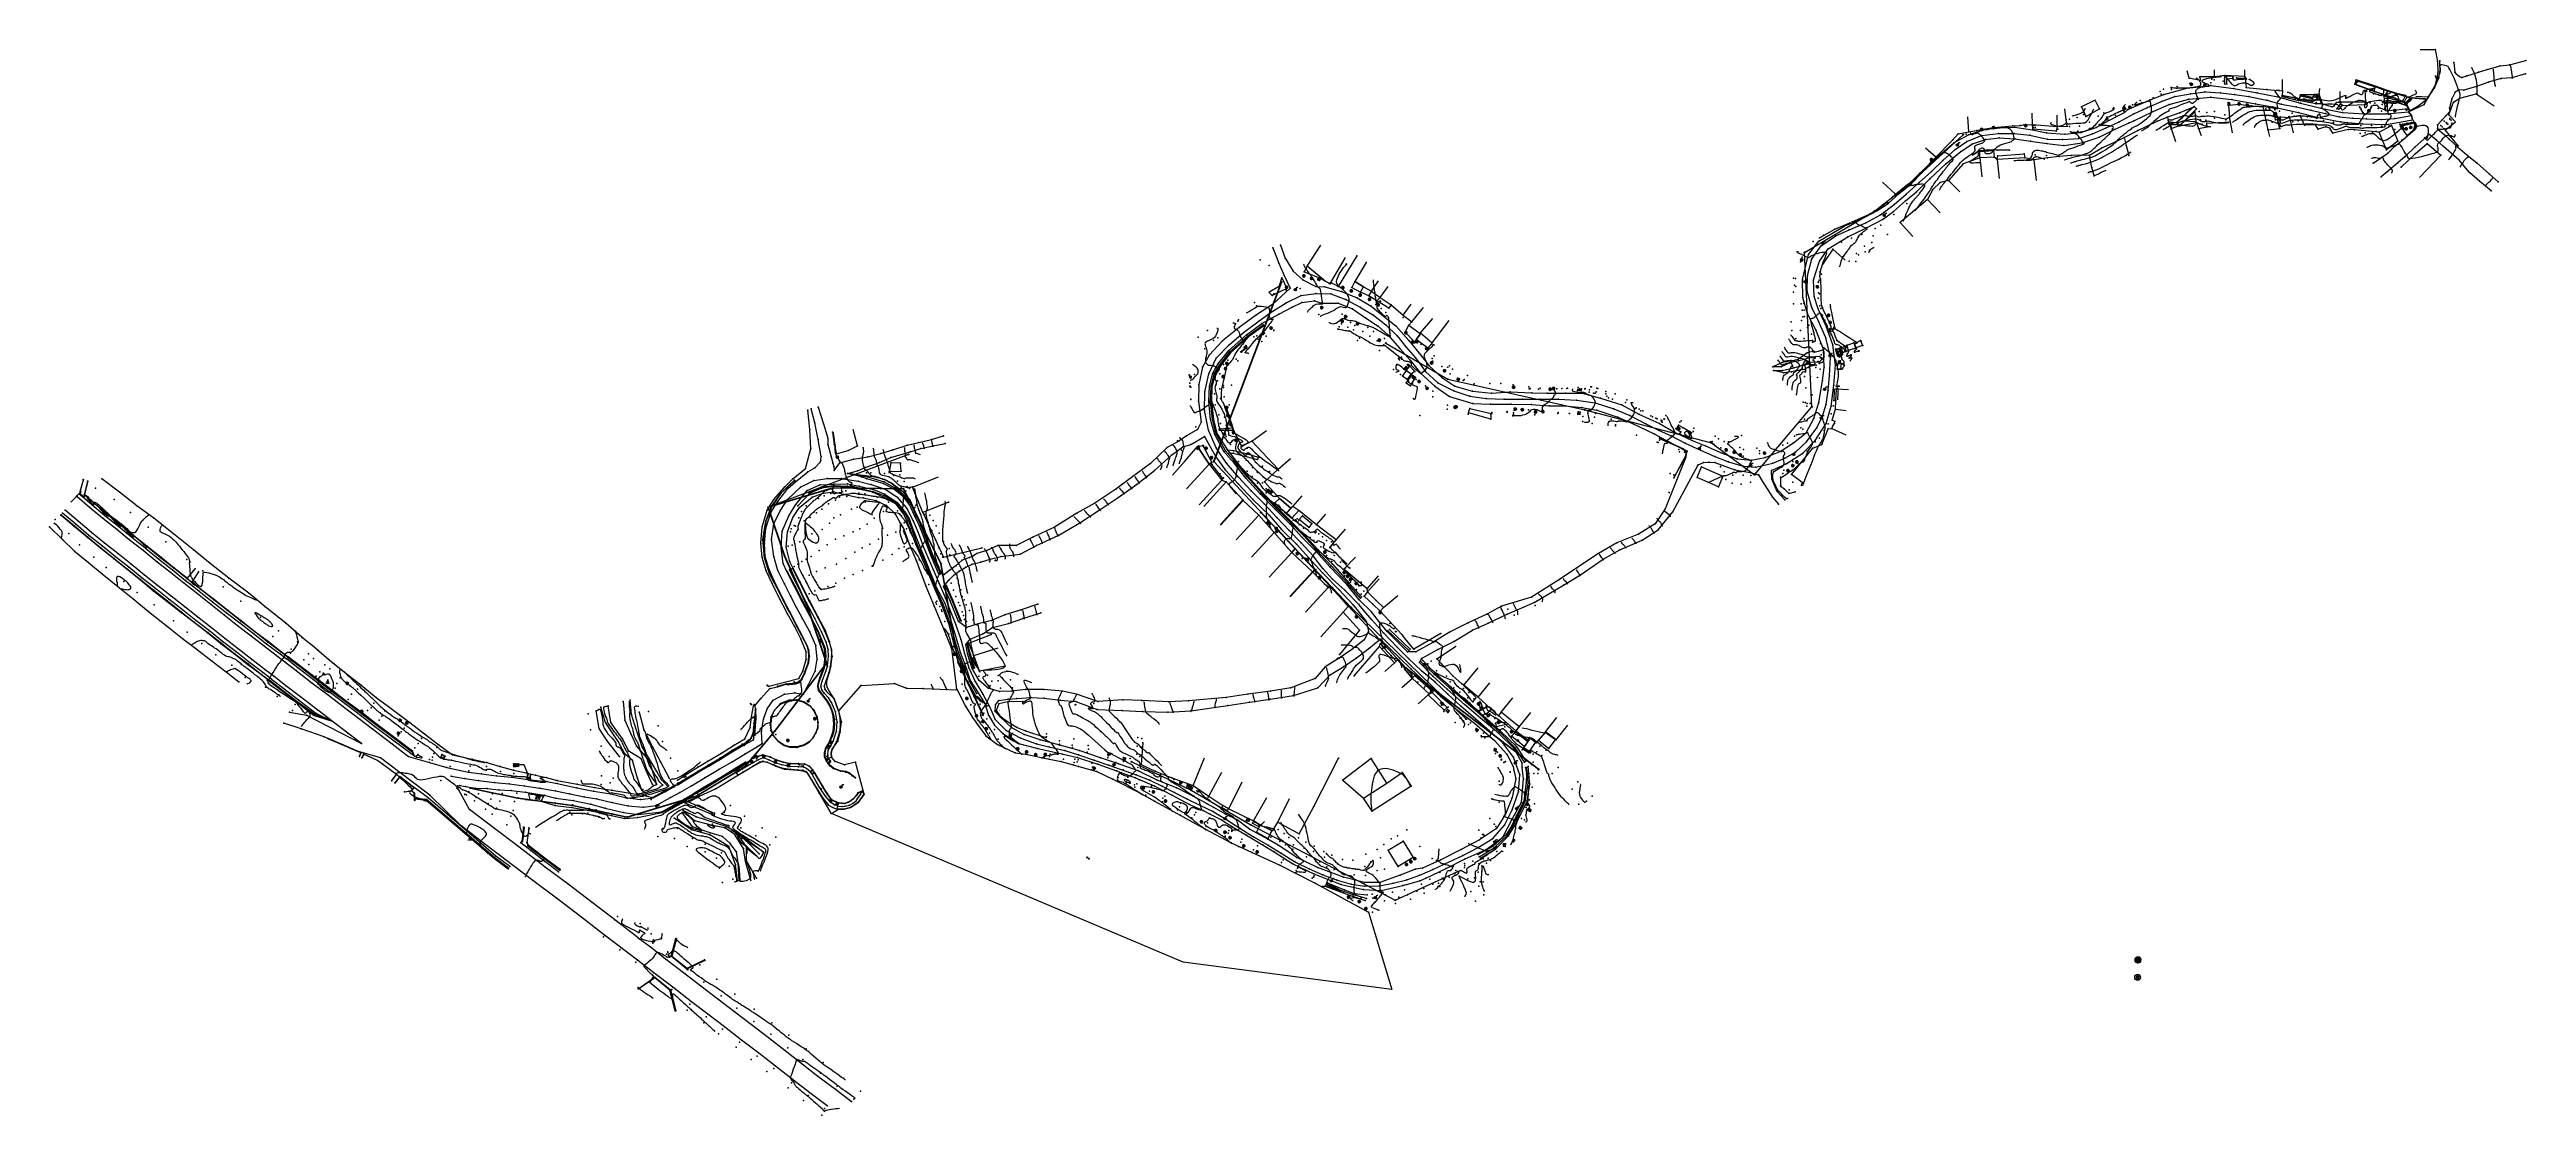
# Model space of a CAD drawing. Header units: metres. Extents: x 5050628 to 5051715, y 2427226 to 2427693.
import ezdxf
from ezdxf import colors
from ezdxf.entities.mleader import LeaderData, LeaderLine
from ezdxf.enums import TextEntityAlignment as Align
from ezdxf.math import Vec2, Vec3

# ---------------------------------------------------------------- set-up
doc = ezdxf.new("R2010")
doc.units = ezdxf.units.M
for name, color, linetype in [('1. Eje Vía', 7, 'Continuous'), ('2', 7, 'Continuous'), ('Alcantarilla', 253, 'Continuous'), ('Anden', 252, 'Continuous'), ('ARBOLES', 3, 'Continuous'), ('BM', 7, 'Continuous'), ('Bordillo', 252, 'Continuous'), ('C-TOPO-MINR-N', 11, 'Continuous'), ('Canal', 170, 'Continuous'), ('Canal C', 150, 'Continuous'), ('Caño', 160, 'Continuous'), ('Cerca', 90, 'FENCELINE2'), ('CONTADOR AGUA', 255, 'Continuous'), ('Cuadricula', 7, 'Continuous'), ('Cuneta', 254, 'Continuous'), ('Cuneta N', 150, 'Continuous'), ('CVL_PUNTO', 2, 'Continuous'), ('CVL_PUNTO_COR', 2, 'Continuous'), ('CVL_PUNTO_NUM', 2, 'Continuous'), ('Escalera', 254, 'Continuous'), ('Iglesia', 50, 'Continuous'), ('Jardinera', 102, 'Continuous'), ('Juegos', 10, 'Continuous'), ('Losa', 253, 'Continuous'), ('Muro', 253, 'Continuous'), ('Paramento', 7, 'Continuous'), ('POSTE', 2, 'Continuous'), ('POZO', 251, 'Continuous'), ('Rampa', 253, 'Continuous'), ('Red Baja Tension', 30, 'Continuous'), ('Sumidero', 162, 'Continuous'), ('Texto', 7, 'Continuous'), ('Urbanizacion', 222, 'Continuous'), ('Via', 40, 'Continuous'), ('Via Concreto', 252, 'Continuous'), ('Vía', 40, 'Continuous')]:
    doc.layers.add(name, color=color, linetype=linetype)
for name, color, linetype, lineweight in [('C. Agua Negras', 35, 'Continuous', 40), ('DELTAS', 230, 'Continuous', 35), ('Linea del alumbrado', 2, 'Continuous', 100), ('Poste Baja tension', 30, 'Continuous', 100), ('Poste Media Tension', 240, 'Continuous', 100), ('Red Media Tension', 6, 'Continuous', 100)]:
    doc.layers.add(name, color=color, linetype=linetype, lineweight=lineweight)
doc.styles.add('MONOTXT4', font='monotxt4.shx')
doc.styles.get("Standard").update_dxf_attribs({"font": 'simplex.shx'})
doc.linetypes.add('FENCELINE2', pattern='A,0.25,-0.1,[132,ltypeshp.shx,S=0.1,R=0,X=-0.1,Y=0],-0.1,1', length=1.45)

# ---------------------------------------------------------------- blocks, each defined once
blk = doc.blocks.new('POZO')
h = blk.add_hatch(color=251)
h.dxf.hatch_style = 1
h.paths.add_polyline_path([(0.4, 0, 1), (-0.4, 0, 1)])
h.paths.add_polyline_path([(-0.35, 0, -1), (0.35, 0, -1)], flags=16)
h = blk.add_hatch()
h.set_pattern_fill('HEX', color=252, scale=0.02)
h.set_pattern_definition([(0, (-1173315.06659, -1368270.07615), (0, 0.109985226308), [0.0635, -0.127]), (120, (-1173315.06659, -1368270.07615), (-0.095250000024, -0.054992613154), [0.0635, -0.127]), (60, (-1173315.00309, -1368270.07615), (-0.095250000024, 0.054992613154), [0.0635, -0.127])])
h.paths.add_polyline_path([(-0.35, 0, 1), (0.35, 0, 1)])
at = {"color": 252}
for radius in [0.5, 0.4, 0.35]:
    blk.add_circle((0, 0), radius, dxfattribs=at)
blk = doc.blocks.new('ar-2')
at = {"layer": 'ARBOLES'}
for p, q in [((28.2, 111.2), (28.5, 111.1)), ((28.4, 111.2), (28.2, 111)), ((28.5, 111.6), (28.3, 111.5)), ((28.5, 111.4), (28.3, 111.2)), ((28.3, 111.2), (28.3, 111)), ((28.5, 111), (28.3, 110.8)), ((28.3, 110.9), (28.5, 110.9)), ((28.3, 110.7), (28.5, 110.6)), ((28.5, 110.7), (28.3, 110.6)), ((28.5, 110.6), (28.3, 110.4)), ((28.3, 110.5), (28.6, 110.5)), ((28.4, 111.7), (28.5, 111.5)), ((28.4, 111.6), (28.6, 111.5)), ((28.4, 111.4), (28.6, 111.3)), ((28.4, 111.4), (28.5, 111.2)), ((28.4, 111.2), (28.7, 111.1)), ((28.6, 111.2), (28.4, 111)), ((28.6, 111.1), (28.4, 110.9)), ((28.4, 111), (28.4, 110.8)), ((28.4, 110.8), (28.4, 110.6)), ((28.4, 110.6), (28.4, 110.4)), ((28.6, 110.6), (28.4, 110.4)), ((28.4, 110.5), (28.7, 110.5)), ((28.7, 111.4), (28.5, 111.5)), ((28.7, 111.5), (28.5, 111.3)), ((28.5, 111.2), (28.5, 111)), ((28.5, 111.1), (28.5, 110.9)), ((28.5, 110.8), (28.8, 110.7)), ((28.7, 110.8), (28.5, 110.7)), ((28.5, 110.6), (28.5, 110.4)), ((28.7, 110.4), (28.5, 110.2)), ((28.7, 110.3), (28.5, 110.1)), ((28.8, 112), (28.6, 111.8)), ((28.6, 111.9), (28.8, 111.8)), ((28.8, 111.7), (28.6, 111.5)), ((28.6, 111.6), (28.6, 111.3)), ((28.6, 110.9), (28.6, 110.7)), ((28.6, 110.4), (28.6, 110.2)), ((28.6, 110.3), (28.7, 110.1)), ((28.6, 110.2), (28.8, 110.1)), ((28.8, 110), (28.6, 109.9)), ((28.7, 112), (28.7, 111.8)), ((28.7, 111.7), (28.7, 111.5)), ((28.9, 110.9), (28.7, 110.7)), ((28.7, 110.9), (28.9, 110.8)), ((29, 110.6), (28.7, 110.4)), ((28.9, 110.4), (28.7, 110.2)), ((28.7, 110.3), (29, 110.2)), ((28.7, 110), (28.9, 109.9)), ((28.8, 112.1), (29.1, 112)), ((29, 112.1), (28.8, 112)), ((29, 112), (28.8, 111.8)), ((29, 111.3), (28.8, 111.1)), ((28.8, 110.9), (29, 110.8)), ((29, 110.9), (28.8, 110.7)), ((28.8, 110.9), (28.8, 110.7)), ((28.8, 110.6), (29, 110.5)), ((28.8, 110.4), (28.8, 110.2)), ((29, 110.1), (28.8, 109.9)), ((28.8, 110.1), (28.8, 109.9)), ((28.8, 109.9), (29.1, 109.8)), ((29, 109.9), (28.8, 109.8)), ((28.9, 112.2), (28.9, 112)), ((28.9, 112), (29, 111.8)), ((28.9, 111.9), (29.1, 111.8)), ((29.2, 111.5), (28.9, 111.4)), ((28.9, 111.3), (28.9, 111.1)), ((28.9, 110.9), (28.9, 110.7)), ((28.9, 110.6), (28.9, 110.4)), ((28.9, 110.1), (29.1, 110)), ((28.9, 110), (28.9, 109.8)), ((29, 112.1), (29.2, 112)), ((29.2, 112.1), (29, 112)), ((29.2, 111.9), (29, 112)), ((29, 111.8), (29.3, 111.7)), ((29.2, 111.8), (29, 111.6)), ((29, 111.5), (29.2, 111.4)), ((29.2, 110.5), (29, 110.3)), ((29, 110.4), (29.2, 110.4)), ((29, 110.1), (29, 109.9)), ((29.2, 110), (29, 109.9)), ((29, 109.9), (29, 109.7)), ((29.2, 109.8), (29, 109.6)), ((29.2, 109.8), (29, 109.6)), ((29.1, 112.2), (29.1, 112)), ((29.1, 111.8), (29.1, 111.6)), ((29.1, 111.6), (29.1, 111.4)), ((29.3, 111.3), (29.1, 111.5)), ((29.3, 110.7), (29.1, 110.5)), ((29.1, 110.6), (29.4, 110.6)), ((29.1, 110.5), (29.1, 110.3)), ((29.1, 110.2), (29.3, 110.2)), ((29.1, 110), (29.3, 109.9)), ((29.1, 109.8), (29.2, 109.6)), ((29.1, 109.8), (29.1, 109.6)), ((29.3, 109.7), (29.1, 109.5)), ((29.4, 112.3), (29.2, 112.1)), ((29.2, 112.2), (29.4, 112.2)), ((29.4, 112), (29.2, 111.9)), ((29.4, 111.4), (29.2, 111.2)), ((29.2, 110.7), (29.2, 110.5)), ((29.2, 109.9), (29.4, 109.8)), ((29.2, 109.8), (29.5, 109.8)), ((29.2, 109.7), (29.4, 109.6)), ((29.2, 109.7), (29.3, 109.5)), ((29.6, 112.4), (29.3, 112.2)), ((29.3, 112.3), (29.3, 112.1)), ((29.3, 112), (29.5, 111.9)), ((29.3, 111.4), (29.4, 111.2)), ((29.3, 111.3), (29.5, 111.3)), ((29.4, 112.4), (29.6, 112.3)), ((29.4, 112.1), (29.4, 112.2)), ((29.6, 112), (29.4, 111.8)), ((29.6, 109.8), (29.4, 109.6)), ((29.7, 112.4), (29.5, 112.2)), ((29.5, 112.4), (29.5, 112.2)), ((29.5, 112.3), (29.8, 112.2)), ((29.5, 112), (29.6, 111.8)), ((29.5, 112), (29.7, 111.9)), ((29.5, 109.8), (29.5, 109.6)), ((29.5, 109.5), (29.6, 109.7)), ((29.5, 109.7), (29.7, 109.6)), ((29.5, 109.7), (29.6, 109.5)), ((29.7, 109.5), (29.5, 109.4)), ((29.5, 109.5), (29.7, 109.4)), ((29.6, 112.5), (29.6, 112.3)), ((29.6, 109.9), (29.6, 109.7)), ((29.6, 109.6), (29.6, 109.4)), ((29.9, 109.9), (29.7, 109.7)), ((29.9, 109.8), (29.7, 109.6)), ((29.7, 109.7), (29.9, 109.6)), ((29.7, 109.7), (29.8, 109.5)), ((29.9, 109.6), (29.7, 109.4)), ((29.7, 109.5), (29.9, 109.4)), ((30, 112.5), (29.8, 112.3)), ((29.8, 112.4), (30, 112.3)), ((29.9, 109.8), (29.8, 109.6)), ((30, 109.8), (29.8, 109.6)), ((29.8, 109.7), (30.1, 109.6)), ((29.8, 109.6), (29.8, 109.5)), ((29.8, 109.6), (29.8, 109.4)), ((29.9, 112.5), (29.9, 112.3)), ((30.1, 112.3), (29.9, 112.1)), ((29.9, 112.2), (30.2, 112.2)), ((30.1, 112.1), (29.9, 111.9)), ((29.9, 112), (30.2, 111.9)), ((29.9, 109.8), (29.9, 109.6)), ((30, 112.3), (30, 112.1)), ((30, 112.1), (30, 111.9)), ((30, 109.9), (30.2, 109.8)), ((30.2, 109.9), (30, 109.7)), ((30.4, 112.4), (30.1, 112.2)), ((30.3, 112.2), (30.1, 112)), ((30.3, 110.4), (30.1, 110.3)), ((30.1, 109.6), (30.3, 109.5)), ((30.3, 109.6), (30.1, 109.4)), ((30.2, 112.4), (30.4, 112.3)), ((30.2, 112.2), (30.3, 112)), ((30.2, 112.2), (30.4, 112.1)), ((30.2, 111.4), (30.3, 111.2)), ((30.2, 111.3), (30.4, 111.3)), ((30.2, 110.4), (30.4, 110.3)), ((30.4, 110.2), (30.2, 110.1)), ((30.2, 109.6), (30.2, 109.5)), ((30.2, 109.6), (30.2, 109.4)), ((30.3, 112.4), (30.3, 112.2)), ((30.6, 112.3), (30.3, 112.2)), ((30.3, 110.2), (30.5, 110.1)), ((30.3, 110), (30.5, 109.9)), ((30.3, 109.8), (30.5, 109.7)), ((30.5, 109.8), (30.3, 109.6)), ((30.4, 112.3), (30.6, 112.2)), ((30.6, 112.2), (30.4, 112)), ((30.4, 112.1), (30.6, 112.1)), ((30.4, 111.9), (30.4, 112)), ((30.4, 111.8), (30.7, 111.7)), ((30.4, 111.5), (30.6, 111.4)), ((30.6, 111.5), (30.4, 111.3)), ((30.6, 111), (30.4, 110.8)), ((30.6, 110.6), (30.4, 110.4)), ((30.4, 110.3), (30.4, 110.1)), ((30.6, 110), (30.4, 109.8)), ((30.4, 109.8), (30.4, 109.6)), ((30.6, 109.6), (30.4, 109.4)), ((30.5, 112.4), (30.5, 112.2)), ((30.5, 112.2), (30.5, 112)), ((30.7, 112.1), (30.5, 111.9)), ((30.5, 112), (30.8, 111.9)), ((30.5, 111.8), (30.6, 111.6)), ((30.5, 111.5), (30.5, 111.3)), ((30.5, 111), (30.7, 110.9)), ((30.5, 111), (30.6, 110.8)), ((30.5, 110.6), (30.7, 110.5)), ((30.5, 110.6), (30.6, 110.4)), ((30.5, 110), (30.7, 109.9)), ((30.7, 109.8), (30.5, 109.6)), ((30.5, 109.6), (30.7, 109.5)), ((30.6, 112.1), (30.6, 111.9)), ((30.6, 111.3), (30.7, 111.7)), ((30.9, 111.4), (30.6, 111.2)), ((30.6, 110.3), (30.9, 110.2)), ((30.8, 110.3), (30.6, 110.1)), ((30.8, 110.2), (30.6, 110)), ((30.6, 110), (30.6, 109.8)), ((30.6, 109.8), (30.8, 109.7)), ((30.6, 109.8), (30.7, 109.6)), ((30.6, 109.6), (30.6, 109.4)), ((30.9, 112.2), (30.7, 112)), ((30.7, 112.1), (30.9, 112.1)), ((30.7, 112.1), (31, 112)), ((30.7, 111.3), (30.9, 111.3)), ((30.9, 110.9), (30.7, 110.7)), ((30.7, 110.3), (30.7, 110.1)), ((30.7, 110.2), (30.7, 110)), ((30.9, 110.1), (30.7, 109.9)), ((30.9, 109.9), (30.7, 109.7)), ((30.8, 112.2), (30.8, 112)), ((31, 112), (30.8, 111.8)), ((31, 111.9), (30.8, 111.7)), ((30.8, 111.9), (31, 111.9)), ((30.8, 111.8), (31.1, 111.7)), ((30.8, 111.6), (31, 111.5)), ((30.8, 111.4), (30.8, 111.2)), ((30.8, 110.9), (30.8, 110.7)), ((30.8, 110.1), (30.9, 109.9)), ((30.8, 110), (31, 109.9)), ((30.8, 109.9), (30.9, 109.7)), ((30.8, 109.8), (31, 109.8)), ((30.9, 112), (30.9, 111.8)), ((30.9, 111.8), (31, 111.9)), ((30.9, 111.9), (30.9, 111.7)), ((31.1, 111), (30.9, 110.8)), ((30.9, 110.7), (31.1, 110.6)), ((31.1, 110.7), (30.9, 110.5)), ((30.9, 110.2), (31, 110.1)), ((30.9, 110.2), (31.1, 110.1)), ((31.1, 110.2), (30.9, 110.1)), ((31.2, 111.8), (31, 111.6)), ((31, 111.7), (31.3, 111.6)), ((31.2, 111.5), (31, 111.3)), ((31, 111.2), (31.3, 111.1)), ((31.2, 111.2), (31, 111)), ((31, 111), (31.1, 110.8)), ((31, 110.7), (31, 110.5)), ((31.2, 110.4), (31, 110.2)), ((31, 110.3), (31, 110.1)), ((31.1, 111.8), (31.1, 111.6)), ((31.1, 111.5), (31.3, 111.4)), ((31.1, 111.5), (31.2, 111.3)), ((31.1, 111.4), (31.2, 111.4)), ((31.1, 111.2), (31.1, 111)), ((31.1, 110.8), (31.3, 110.7)), ((31.3, 110.8), (31.1, 110.6)), ((31.3, 110.6), (31.1, 110.4)), ((31.1, 110.6), (31.4, 110.5)), ((31.1, 110.4), (31.1, 110.2)), ((31.2, 111.4), (31.3, 111.2)), ((31.2, 111.3), (31.4, 111.2)), ((31.2, 111.1), (31.5, 111)), ((31.4, 111.1), (31.2, 110.9)), ((31.4, 111), (31.2, 110.8)), ((31.2, 110.9), (31.4, 110.9)), ((31.2, 110.8), (31.2, 110.6)), ((31.4, 110.7), (31.2, 110.5)), ((31.2, 110.6), (31.2, 110.4)), ((31.3, 111.1), (31.3, 110.9)), ((31.3, 111), (31.3, 110.8)), ((31.3, 110.7), (31.4, 110.5))]:
    blk.add_line(p, q, dxfattribs=at)
at = {"layer": 'ARBOLES', "color": 27}
for p, q in [((28.7, 111.1), (28.4, 111.2)), ((28.6, 111.2), (28.4, 111.1)), ((28.4, 111.2), (28.6, 111.2)), ((28.4, 111.1), (28.6, 111)), ((28.8, 111), (28.4, 111)), ((28.4, 111), (28.8, 111)), ((28.6, 110.8), (28.4, 110.7)), ((28.5, 111.5), (28.8, 111.4)), ((28.7, 111.3), (28.5, 111.4)), ((28.7, 110.6), (28.5, 110.7)), ((28.8, 110.5), (28.5, 110.3)), ((28.6, 110.5), (28.5, 110.5)), ((28.8, 110.5), (28.5, 110.5)), ((28.6, 110.5), (28.5, 110.5)), ((28.5, 110.3), (28.7, 110.3)), ((28.9, 111.6), (28.6, 111.7)), ((28.9, 111.6), (28.6, 111.7)), ((28.6, 111.6), (28.8, 111.6)), ((28.8, 111), (28.6, 110.8)), ((28.9, 110.6), (28.6, 110.5)), ((28.9, 110.4), (28.6, 110.3)), ((28.6, 110.2), (28.8, 110.3)), ((28.6, 110.2), (28.7, 110.3)), ((28.7, 110.3), (28.6, 110.3)), ((28.9, 111.6), (28.7, 111.7)), ((28.9, 111.4), (28.7, 111.4)), ((28.8, 111.2), (28.7, 111.3)), ((28.8, 111.2), (28.7, 111.1)), ((28.8, 110.7), (28.7, 110.6)), ((28.8, 111.4), (28.8, 111.4)), ((29, 111.3), (28.8, 111.2)), ((29.1, 111.1), (28.8, 111.3)), ((28.8, 111.2), (29, 111.2)), ((29.1, 111.1), (28.8, 111)), ((29, 110.8), (28.8, 110.7)), ((29, 110.8), (28.8, 110.5)), ((29, 110.1), (28.8, 110)), ((29, 111.8), (28.9, 112)), ((29, 111.7), (28.9, 111.7)), ((29.2, 111.6), (28.9, 111.6)), ((29.1, 111.3), (28.9, 111.4)), ((29, 111.3), (28.9, 111.4)), ((29.3, 110.7), (28.9, 110.7)), ((29.1, 110.5), (28.9, 110.6)), ((29.1, 110.5), (28.9, 110.4)), ((29.1, 110.3), (28.9, 110.4)), ((29.1, 111.7), (29, 111.8)), ((29.1, 111.7), (29, 111.7)), ((29.2, 111.3), (29, 111.3)), ((29.2, 111.3), (29, 111.3)), ((29, 111.2), (29.1, 111.1)), ((29.1, 111.1), (29, 110.8)), ((29.1, 111.1), (29, 110.8)), ((29.1, 110.3), (29, 110.1)), ((29, 110.2), (29, 109.8)), ((29.1, 110.2), (29, 109.8)), ((29.2, 112), (29.1, 112.2)), ((29.2, 112), (29.1, 112.1)), ((29.1, 112.1), (29.2, 112)), ((29.3, 111.6), (29.1, 111.7)), ((29.3, 111.3), (29.1, 111.3)), ((29.3, 111.1), (29.1, 111.1)), ((29.1, 111.1), (29.3, 111.1)), ((29.2, 110.7), (29.1, 110.5)), ((29.2, 110.4), (29.1, 110.3)), ((29.1, 110.3), (29.2, 110.4)), ((29.2, 110.3), (29.1, 110.3)), ((29.3, 110.3), (29.1, 110.1)), ((29.3, 110.2), (29.1, 110.1)), ((29.2, 109.8), (29.1, 109.7)), ((29.3, 112), (29.2, 112.2)), ((29.4, 111.9), (29.2, 112)), ((29.5, 111.4), (29.2, 111.6)), ((29.4, 110.7), (29.2, 110.7)), ((29.4, 110.5), (29.2, 110.4)), ((29.3, 110.4), (29.2, 110.3)), ((29.2, 110.4), (29.2, 110.3)), ((29.2, 110.3), (29.2, 110.1)), ((29.2, 109.8), (29.7, 110)), ((29.7, 109.9), (29.2, 109.8)), ((29.3, 112.1), (29.4, 111.9)), ((29.4, 111.9), (29.3, 112)), ((29.6, 111.3), (29.3, 111.5)), ((29.5, 111.3), (29.3, 111.1)), ((29.5, 111.3), (29.3, 111.3)), ((29.4, 111.3), (29.3, 111.1)), ((29.4, 111.3), (29.3, 111.3)), ((29.4, 110.7), (29.3, 110.2)), ((29.4, 110.5), (29.3, 110.4)), ((29.5, 110.2), (29.3, 110)), ((29.3, 110), (29.3, 109.7)), ((29.3, 109.7), (29.3, 109.6)), ((29.4, 112.1), (29.4, 112.3)), ((29.4, 111.8), (29.4, 112.1)), ((29.6, 111.9), (29.4, 111.9)), ((29.5, 111.9), (29.4, 111.9)), ((29.4, 111.7), (29.4, 111.8)), ((29.4, 111.8), (29.4, 111.7)), ((29.4, 111.5), (29.4, 111.7)), ((29.4, 111.7), (29.4, 111.5)), ((29.6, 110.9), (29.4, 110.7)), ((29.5, 110.9), (29.4, 110.7)), ((29.4, 110.7), (29.6, 110.9)), ((29.5, 110.5), (29.4, 110.5)), ((29.5, 110.5), (29.4, 110.5)), ((29.6, 109.7), (29.4, 109.5)), ((29.6, 112), (29.5, 112.3)), ((29.6, 111.9), (29.5, 111.9)), ((29.6, 111.3), (29.5, 111.4)), ((29.6, 111.3), (29.5, 111.3)), ((29.5, 111.3), (29.5, 111.3)), ((29.7, 110.9), (29.5, 110.9)), ((29.6, 110.6), (29.5, 110.5)), ((29.6, 110.6), (29.5, 110.5)), ((29.5, 110.5), (29.5, 110.3)), ((29.5, 110.3), (29.5, 110.5)), ((29.5, 110.3), (29.5, 110.2)), ((29.5, 110.2), (29.5, 110)), ((29.5, 110), (29.5, 109.8)), ((29.7, 109.9), (29.5, 109.7)), ((29.7, 109.7), (29.5, 109.5)), ((29.7, 109.7), (29.5, 109.5)), ((29.6, 112.4), (29.6, 112.2)), ((29.6, 112), (29.7, 112.3)), ((29.6, 112.2), (29.6, 112.3)), ((29.6, 112.3), (29.6, 112.2)), ((29.6, 112), (29.6, 112.2)), ((29.7, 111.8), (29.6, 112)), ((29.6, 111.9), (29.6, 112)), ((29.9, 111.7), (29.6, 111.9)), ((29.6, 111.9), (29.6, 111.9)), ((29.7, 111.6), (29.6, 111.8)), ((29.6, 111.3), (29.7, 111.6)), ((29.6, 111.4), (29.7, 111.6)), ((29.7, 111.1), (29.6, 111.3)), ((29.6, 111.1), (29.6, 111.3)), ((29.6, 111.3), (29.6, 111.1)), ((29.6, 111.3), (29.6, 111.3)), ((29.7, 111), (29.6, 111.1)), ((29.8, 110.9), (29.6, 111.1)), ((29.8, 110.9), (29.6, 110.9)), ((29.6, 110.8), (29.6, 110.6)), ((29.7, 110.7), (29.6, 110.6)), ((29.6, 110.6), (29.6, 110.6)), ((29.8, 112.1), (29.7, 112.3)), ((29.9, 111.7), (29.7, 111.8)), ((29.8, 111), (29.7, 111.1)), ((29.9, 110.9), (29.7, 111)), ((29.8, 110.9), (29.7, 110.7)), ((29.8, 110.9), (29.7, 110.8)), ((29.7, 110.8), (29.8, 110.9)), ((29.8, 110), (29.7, 109.9)), ((29.7, 109.9), (29.7, 109.7)), ((29.8, 112.1), (29.8, 112.4)), ((29.8, 112), (29.8, 112.1)), ((29.9, 111.7), (29.8, 112)), ((29.8, 111.7), (29.9, 111.9)), ((29.8, 110.9), (30, 111.2)), ((29.8, 110.9), (30, 111.2)), ((29.9, 110.9), (29.8, 111)), ((29.8, 110.9), (29.9, 110.8)), ((29.8, 110.9), (29.8, 110.6)), ((29.8, 110.9), (29.8, 110.6)), ((29.9, 110.8), (29.8, 110.6)), ((29.8, 110.6), (29.8, 110.5)), ((29.8, 110.6), (29.8, 110.5)), ((29.8, 110.5), (29.9, 110.4)), ((29.8, 110.5), (29.9, 110.4)), ((29.8, 110.5), (29.8, 110.4)), ((29.8, 110.4), (29.8, 110.4)), ((29.8, 110.4), (29.8, 110.2)), ((29.8, 110.4), (29.8, 110.2)), ((29.8, 110.2), (30, 110.1)), ((29.8, 110.2), (29.8, 110)), ((29.8, 110), (29.8, 109.9)), ((29.8, 109.9), (29.9, 109.8)), ((29.9, 112), (30, 112.4)), ((30, 111.2), (29.9, 111.7)), ((30, 111.4), (29.9, 111.7)), ((29.9, 111), (30, 111.2)), ((29.9, 111), (29.9, 110.9)), ((29.9, 110.9), (29.9, 111)), ((29.9, 110.9), (30, 111)), ((29.9, 110.9), (30, 111)), ((29.9, 110.9), (30.1, 111)), ((29.9, 110.9), (29.9, 110.8)), ((29.9, 110.8), (29.9, 110.9)), ((29.9, 110.9), (30.3, 110.6)), ((29.9, 110.8), (29.9, 110.9)), ((29.9, 110.9), (30.2, 110.7)), ((29.9, 110.8), (30.2, 110.6)), ((30.2, 110.6), (29.9, 110.8)), ((29.9, 110.4), (30.1, 110.3)), ((29.9, 110.4), (30.1, 110.4)), ((29.9, 109.8), (30, 109.5)), ((30.1, 112.1), (30, 112.4)), ((30, 111.4), (30.1, 111.8)), ((30, 111.4), (30.1, 111.8)), ((30, 111.4), (30, 111.5)), ((30, 111.2), (30, 111.4)), ((30, 111.4), (30, 111.4)), ((30, 111.2), (30.3, 111.4)), ((30, 111.2), (30.3, 111.4)), ((30, 111.2), (30.3, 111.4)), ((30, 111.2), (30, 111.3)), ((30, 111), (30.1, 111)), ((30.2, 110.7), (30, 110.8)), ((30, 110.1), (30, 109.9)), ((30, 110), (30, 109.9)), ((30, 109.9), (30.1, 109.8)), ((30, 109.9), (30, 109.7)), ((30, 109.9), (30, 109.8)), ((30, 109.7), (30, 109.5)), ((30.1, 112.1), (30.2, 112.3)), ((30.1, 111.9), (30.1, 112.1)), ((30.1, 111.9), (30.3, 112)), ((30.1, 111.9), (30.3, 112)), ((30.1, 111.8), (30.1, 111.9)), ((30.1, 111.8), (30.2, 111.8)), ((30.1, 111.8), (30.2, 111.8)), ((30.3, 111.4), (30.1, 111.2)), ((30.1, 111), (30.3, 111)), ((30.1, 111), (30.2, 111)), ((30.1, 110.4), (30.3, 110.3)), ((30.1, 110.4), (30.3, 110.4)), ((30.3, 110.4), (30.1, 110.4)), ((30.1, 110.3), (30.2, 110.2)), ((30.1, 109.9), (30.1, 109.7)), ((30.1, 109.8), (30.3, 109.6)), ((30.2, 111.8), (30.4, 111.9)), ((30.2, 111), (30.3, 110.9)), ((30.2, 111), (30.3, 111)), ((30.2, 110.6), (30.3, 110.6)), ((30.3, 110.6), (30.2, 110.6)), ((30.2, 110.2), (30.2, 109.9)), ((30.2, 109.9), (30.2, 109.6)), ((30.3, 112), (30.4, 112.2)), ((30.3, 111.4), (30.5, 111.4)), ((30.3, 111.4), (30.4, 111.4)), ((30.3, 111), (30.5, 111.1)), ((30.3, 111), (30.5, 111.1)), ((30.3, 111), (30.4, 111)), ((30.3, 110.6), (30.4, 110.5)), ((30.3, 110.6), (30.4, 110.6)), ((30.3, 110.3), (30.4, 110.1)), ((30.4, 111.9), (30.7, 112.1)), ((30.6, 111.8), (30.4, 111.6)), ((30.4, 111.5), (30.5, 111.7)), ((30.4, 111.4), (30.5, 111.6)), ((30.4, 111.4), (30.4, 111.5)), ((30.4, 111), (30.7, 111)), ((30.4, 110.6), (30.5, 110.6)), ((30.4, 110.6), (30.5, 110.6)), ((30.4, 110.6), (30.4, 110.5)), ((30.4, 110.5), (30.7, 110.4)), ((30.4, 110.5), (30.7, 110.4)), ((30.4, 110.5), (30.4, 110.3)), ((30.5, 110.3), (30.4, 110.5)), ((30.4, 110.3), (30.5, 110.2)), ((30.4, 110.1), (30.4, 109.9)), ((30.4, 110), (30.4, 109.9)), ((30.4, 109.9), (30.7, 109.7)), ((30.4, 109.9), (30.4, 109.6)), ((30.4, 109.9), (30.4, 109.6)), ((30.4, 109.6), (30.4, 109.8)), ((30.5, 111.9), (30.6, 112)), ((30.5, 111.7), (30.5, 111.9)), ((30.5, 111.7), (30.7, 111.8)), ((30.5, 111.7), (30.7, 111.8)), ((30.5, 111.4), (30.6, 111.4)), ((30.5, 111.1), (30.6, 111.3)), ((30.5, 111.1), (30.7, 111.2)), ((30.5, 111), (30.7, 111)), ((30.5, 110.6), (30.7, 110.8)), ((30.5, 110.6), (30.7, 110.8)), ((30.5, 110.2), (30.6, 110)), ((30.6, 112), (30.6, 112.1)), ((30.6, 111.4), (30.7, 111.6)), ((30.6, 111.3), (30.8, 111.4)), ((30.6, 111.4), (30.8, 111.4)), ((30.6, 111), (30.7, 111)), ((30.6, 110.2), (30.8, 110.1)), ((30.6, 110.2), (30.8, 110.1)), ((30.6, 110.1), (30.9, 110.1)), ((30.6, 110), (30.8, 109.9)), ((30.7, 111.8), (30.9, 112)), ((30.7, 111.6), (30.9, 111.8)), ((30.7, 111), (30.9, 111.2)), ((30.7, 111), (31, 111)), ((30.7, 111), (30.9, 110.9)), ((30.7, 110.8), (30.9, 110.8)), ((30.7, 110.8), (30.9, 110.7)), ((30.7, 110.8), (30.9, 110.8)), ((30.7, 110.4), (31, 110.4)), ((30.7, 110.4), (31, 110.4)), ((30.7, 110.4), (30.9, 110.2)), ((30.8, 111.9), (30.9, 111.9)), ((30.8, 111.9), (30.9, 111.9)), ((30.8, 111.4), (30.9, 111.6)), ((31, 111.6), (30.8, 111.5)), ((30.8, 111.6), (31, 111.6)), ((30.8, 111.4), (30.9, 111.5)), ((30.8, 111), (30.9, 111.2)), ((30.8, 110.1), (30.9, 110)), ((30.9, 111.5), (31.1, 111.7)), ((30.9, 111.7), (30.9, 111.5)), ((30.9, 111.5), (31.1, 111.6)), ((30.9, 111.2), (31.1, 111.4)), ((30.9, 111.2), (31.3, 111.2)), ((30.9, 110.9), (31.3, 110.9)), ((30.9, 110.8), (31.2, 110.8)), ((31.2, 110.8), (30.9, 110.8)), ((30.9, 110.7), (31.2, 110.6)), ((31.1, 110.6), (30.9, 110.7)), ((31, 111), (31.1, 111)), ((31, 110.9), (31.2, 110.9)), ((31, 110.4), (31.2, 110.4)), ((31, 110.4), (31.1, 110.2)), ((31, 110.4), (31.3, 110.3)), ((31.2, 110.6), (31.1, 110.6)), ((31.3, 110.6), (31.1, 110.6)), ((31.2, 110.8), (31.3, 110.8)), ((31.3, 110.8), (31.2, 110.8)), ((31.3, 110.8), (31.2, 110.8)), ((31.2, 110.6), (31.3, 110.6))]:
    blk.add_line(p, q, dxfattribs=at)
blk = doc.blocks.new('POSTE')
at = {"layer": 'POSTE'}
h = blk.add_hatch(color=30, dxfattribs=at)
edge = h.paths.add_edge_path()
edge.add_arc((993, 972.4), 0.558, 0, 360)
at = {"layer": 'POSTE', "color": 30}
for radius in [0.768, 0.558]:
    blk.add_circle((993, 972.4, 192.9), radius, dxfattribs=at)
blk = doc.blocks.new('A$Cd4a49434')
at = {"layer": 'POSTE', "xscale": 0.6787685145199105, "yscale": 0.6787685145199105, "zscale": 0.6787685145199105, "rotation": 349.84833}
blk.add_blockref('POSTE', (-779.3, -530.4, 158.2), dxfattribs=at)
blk = doc.blocks.new('Poste alumbrado publico')
at = {"layer": 'POSTE', "true_color": 0xf8d731}
h = blk.add_hatch(color=40, dxfattribs=at)
edge = h.paths.add_edge_path()
edge.add_arc((839096.77, 1362011.37), 0.154, -10.5638, 349.4362)
at = {"layer": 'POSTE', "color": 30}
blk.add_circle((839096.77, 1362011.37, 258.51), 0.211, dxfattribs=at)
blk = doc.blocks.new('CONT')
for q in [(-0.1, -0.1), (0.1, 0.1), (0.1, 0.1), (-0.1, -0.1)]:
    blk.add_line((0, 0), q)
blk.add_circle((0, 0), 0.125)
blk = doc.blocks.new('A$Cf7b1f20d')
at = {"layer": '2', "xscale": 2, "yscale": 2, "zscale": 2}
blk.add_blockref('CONT', (0.3, 0.3), dxfattribs=at)
blk = doc.blocks.new('*X64')
at = {"color": 0}
for p, q in [((834, 177, 2), (835, 178, 2)), ((834, 177, 2), (834, 178, 2)), ((834, 177, 2), (834, 178, 2)), ((834, 176, 2), (834, 177, 2)), ((834, 175, 2), (834, 176, 2)), ((834, 176, 2), (834, 176, 2)), ((834, 174, 2), (835, 175, 2)), ((834, 174, 2), (835, 175, 2)), ((834, 175, 2), (834, 175, 2)), ((835, 176, 2), (837, 178, 2)), ((835, 177, 2), (836, 178, 2)), ((835, 177, 2), (836, 178, 2)), ((835, 177, 2), (835, 178, 2)), ((835, 176, 2), (836, 177, 2)), ((835, 174, 2), (836, 176, 2)), ((835, 175, 2), (836, 176, 2)), ((835, 174, 2), (836, 175, 2)), ((836, 174, 2), (836, 175, 2)), ((836, 174, 2), (837, 175, 2)), ((837, 176, 2), (839, 178, 2)), ((837, 177, 2), (838, 178, 2)), ((837, 177, 2), (838, 178, 2)), ((837, 177, 2), (837, 178, 2)), ((837, 176, 2), (839, 178, 2)), ((837, 176, 2), (838, 177, 2)), ((837, 175, 2), (838, 176, 2)), ((837, 174, 2), (838, 176, 2)), ((837, 174, 2), (837, 175, 2)), ((838, 174, 2), (838, 175, 2)), ((838, 174, 2), (839, 175, 2)), ((838, 174, 2), (839, 175, 2)), ((839, 177, 2), (839, 178, 2)), ((839, 177, 2), (840, 178, 2)), ((839, 177, 2), (840, 177, 2)), ((839, 176, 2), (840, 177, 2)), ((839, 176, 2), (840, 177, 2)), ((839, 175, 2), (840, 176, 2)), ((839, 174, 2), (840, 176, 2)), ((839, 174, 2), (840, 175, 2)), ((840, 174, 2), (840, 175, 2))]:
    blk.add_line(p, q, dxfattribs=at)
blk = doc.blocks.new('gas')
for p, q in [((840269.3, 1366923.3, -0.3), (840269.2, 1366923.3, -0.3)), ((840269.3, 1366923.3, -0.3), (840269.2, 1366923.3, -0.3)), ((840269.2, 1366923.2, -0.3), (840269.2, 1366923.3, -0.3)), ((840269.3, 1366923.2, -0.3), (840269.2, 1366923.2, -0.3)), ((840269.3, 1366923.3, -0.3), (840269.3, 1366923.7, -0.3)), ((840269.3, 1366923.3, -0.3), (840269.9, 1366923.3, -0.3)), ((840269.3, 1366923.3, -0.3), (840269.9, 1366923.3, -0.3)), ((840269.3, 1366923.2, -0.3), (840269.3, 1366922.5, -0.3)), ((840269.3, 1366923.2, -0.3), (840269.9, 1366923.2, -0.3)), ((840269.4, 1366923.9, -0.3), (840269.4, 1366924.1, -0.3)), ((840269.4, 1366924.1, -0.3), (840269.7, 1366924.1, -0.3)), ((840269.4, 1366923.9, -0.3), (840269.5, 1366923.9, -0.3)), ((840269.4, 1366923.8, -0.3), (840269.4, 1366923.9, -0.3)), ((840269.4, 1366923.8, -0.3), (840269.7, 1366923.8, -0.3)), ((840269.4, 1366923.8, -0.3), (840269.7, 1366923.8, -0.3)), ((840269.4, 1366923.8, -0.3), (840269.4, 1366923.8, -0.3)), ((840269.4, 1366923.8, -0.3), (840269.9, 1366923.8, -0.3)), ((840269.4, 1366922.4, -0.3), (840269.9, 1366922.4, -0.3)), ((840269.5, 1366923.9, -0.3), (840269.5, 1366923.8, -0.3)), ((840269.7, 1366923.9, -0.3), (840269.5, 1366923.9, -0.3)), ((840269.5, 1366923.8, -0.3), (840269.9, 1366923.8, -0.3)), ((840269.5, 1366923.6, -0.3), (840269.5, 1366923.8, -0.3)), ((840269.5, 1366923.5, -0.3), (840269.5, 1366923.8, -0.3)), ((840269.5, 1366923.6, -0.3), (840269.9, 1366923.6, -0.3)), ((840269.5, 1366923.5, -0.3), (840269.9, 1366923.5, -0.3)), ((840269.6, 1366923.9, -0.3), (840269.6, 1366923.8, -0.3)), ((840269.6, 1366923.7, -0.3), (840269.6, 1366923.7, -0.3)), ((840269.6, 1366923.6, -0.3), (840269.6, 1366923.7, -0.3)), ((840269.6, 1366923.6, -0.3), (840269.6, 1366923.7, -0.3)), ((840269.6, 1366923.6, -0.3), (840269.6, 1366923.7, -0.3)), ((840269.6, 1366923.7, -0.3), (840270, 1366923.7, -0.3)), ((840269.6, 1366923.6, -0.3), (840269.6, 1366923.6, -0.3)), ((840269.6, 1366923.6, -0.3), (840270, 1366923.6, -0.3)), ((840269.7, 1366923.9, -0.3), (840269.7, 1366924.1, -0.3)), ((840269.7, 1366923.8, -0.3), (840269.7, 1366923.9, -0.3)), ((840269.7, 1366923.8, -0.3), (840269.7, 1366923.8, -0.3)), ((840269.7, 1366923.7, -0.3), (840269.7, 1366923.7, -0.3)), ((840269.7, 1366923.7, -0.3), (840269.7, 1366923.7, -0.3)), ((840269.7, 1366923.7, -0.3), (840269.8, 1366923.7, -0.3)), ((840269.7, 1366923.6, -0.3), (840269.7, 1366923.7, -0.3)), ((840269.7, 1366923.6, -0.3), (840269.7, 1366923.7, -0.3)), ((840269.7, 1366923.6, -0.3), (840269.7, 1366923.7, -0.3)), ((840269.7, 1366923.6, -0.3), (840269.7, 1366923.7, -0.3)), ((840269.7, 1366923.6, -0.3), (840269.7, 1366923.7, -0.3)), ((840269.7, 1366923.6, -0.3), (840269.8, 1366923.6, -0.3)), ((840269.7, 1366923.6, -0.3), (840269.7, 1366923.6, -0.3)), ((840269.7, 1366923.6, -0.3), (840269.7, 1366923.6, -0.3)), ((840269.8, 1366923.7, -0.3), (840269.8, 1366923.7, -0.3)), ((840269.8, 1366923.7, -0.3), (840269.9, 1366923.7, -0.3)), ((840269.8, 1366923.6, -0.3), (840269.8, 1366923.7, -0.3)), ((840269.8, 1366923.6, -0.3), (840269.8, 1366923.7, -0.3)), ((840269.8, 1366923.6, -0.3), (840269.8, 1366923.7, -0.3)), ((840269.8, 1366923.6, -0.3), (840269.8, 1366923.7, -0.3)), ((840269.8, 1366923.6, -0.3), (840269.9, 1366923.6, -0.3)), ((840269.8, 1366923.6, -0.3), (840269.8, 1366923.6, -0.3)), ((840270.4, 1366923.8, -0.3), (840269.9, 1366923.8, -0.3)), ((840270.3, 1366923.8, -0.3), (840269.9, 1366923.8, -0.3)), ((840269.9, 1366923.7, -0.3), (840269.9, 1366923.6, -0.3)), ((840269.9, 1366923.7, -0.3), (840269.9, 1366923.7, -0.3)), ((840269.9, 1366923.7, -0.3), (840269.9, 1366923.7, -0.3)), ((840269.9, 1366923.7, -0.3), (840270, 1366923.7, -0.3)), ((840269.9, 1366923.6, -0.3), (840269.9, 1366923.7, -0.3)), ((840269.9, 1366923.6, -0.3), (840269.9, 1366923.7, -0.3)), ((840269.9, 1366923.6, -0.3), (840269.9, 1366923.7, -0.3)), ((840269.9, 1366923.6, -0.3), (840269.9, 1366923.7, -0.3)), ((840269.9, 1366923.6, -0.3), (840269.9, 1366923.7, -0.3)), ((840269.9, 1366923.6, -0.3), (840269.9, 1366923.6, -0.3)), ((840269.9, 1366923.6, -0.3), (840269.9, 1366923.6, -0.3)), ((840269.9, 1366923.6, -0.3), (840270, 1366923.6, -0.3)), ((840270.3, 1366923.6, -0.3), (840269.9, 1366923.6, -0.3)), ((840270.3, 1366923.5, -0.3), (840269.9, 1366923.5, -0.3)), ((840270.5, 1366923.3, -0.3), (840269.9, 1366923.3, -0.3)), ((840270.5, 1366923.3, -0.3), (840269.9, 1366923.3, -0.3)), ((840270.5, 1366923.2, -0.3), (840269.9, 1366923.2, -0.3)), ((840270.4, 1366922.4, -0.3), (840269.9, 1366922.4, -0.3)), ((840270, 1366923.7, -0.3), (840270, 1366923.6, -0.3)), ((840270, 1366923.7, -0.3), (840270, 1366923.7, -0.3)), ((840270, 1366923.6, -0.3), (840270, 1366923.7, -0.3)), ((840270, 1366923.6, -0.3), (840270, 1366923.7, -0.3)), ((840270, 1366923.6, -0.3), (840270, 1366923.7, -0.3)), ((840270, 1366923.6, -0.3), (840270, 1366923.6, -0.3)), ((840270.4, 1366924.1, -0.3), (840270.1, 1366924.1, -0.3)), ((840270.1, 1366923.9, -0.3), (840270.1, 1366924.1, -0.3)), ((840270.1, 1366923.8, -0.3), (840270.1, 1366923.9, -0.3)), ((840270.1, 1366923.9, -0.3), (840270.3, 1366923.9, -0.3)), ((840270.1, 1366923.8, -0.3), (840270.1, 1366923.8, -0.3)), ((840270.4, 1366923.8, -0.3), (840270.1, 1366923.8, -0.3)), ((840270.4, 1366923.8, -0.3), (840270.1, 1366923.8, -0.3)), ((840270.2, 1366923.9, -0.3), (840270.2, 1366923.8, -0.3)), ((840270.4, 1366923.9, -0.3), (840270.3, 1366923.9, -0.3)), ((840270.3, 1366923.9, -0.3), (840270.3, 1366923.8, -0.3)), ((840270.3, 1366923.5, -0.3), (840270.3, 1366923.8, -0.3)), ((840270.3, 1366923.6, -0.3), (840270.3, 1366923.8, -0.3)), ((840270.4, 1366923.9, -0.3), (840270.4, 1366924.1, -0.3)), ((840270.4, 1366923.8, -0.3), (840270.4, 1366923.9, -0.3)), ((840270.4, 1366923.8, -0.3), (840270.4, 1366923.8, -0.3)), ((840270.5, 1366923.3, -0.3), (840270.5, 1366923.7, -0.3)), ((840270.5, 1366923.3, -0.3), (840270.6, 1366923.3, -0.3)), ((840270.5, 1366923.3, -0.3), (840270.6, 1366923.3, -0.3)), ((840270.5, 1366923.2, -0.3), (840270.5, 1366922.5, -0.3)), ((840270.5, 1366923.2, -0.3), (840270.6, 1366923.2, -0.3)), ((840270.6, 1366923.2, -0.3), (840270.6, 1366923.3, -0.3))]:
    blk.add_line(p, q)
blk.add_circle((840270.1, 1366923.7, -0.3), 0.0262)
for centre, radius, start, end in [((840269.4, 1366923.7, -0.3), 0.125, 90, 174.8056), ((840269.3, 1366923.3, -0.3), 0.0104, 270, 354.8056), ((840269.3, 1366923.2, -0.3), 0.0104, 2.7263, 90), ((840269.4, 1366922.5, -0.3), 0.125, 182.7263, 270), ((840269.4, 1366923.9, -0.3), 0.0649, 42.9903, 138.0008), ((840269.5, 1366923.7, -0.3), 0.216, 64.5978, 90.3446), ((840269.5, 1366923.7, -0.3), 0.216, 89.6554, 115.4022), ((840269.7, 1366923.9, -0.3), 0.0649, 41.9992, 137.0097), ((840270.1, 1366923.9, -0.3), 0.0649, 42.9903, 138.0008), ((840270.2, 1366923.7, -0.3), 0.0577, 202.5546, 161.6842), ((840270.3, 1366923.7, -0.3), 0.216, 89.6554, 115.4022), ((840270.4, 1366923.9, -0.3), 0.0649, 41.9992, 137.0097), ((840270.3, 1366923.7, -0.3), 0.216, 64.5978, 90.3446), ((840270.4, 1366923.7, -0.3), 0.125, 5.1944, 90), ((840270.4, 1366922.5, -0.3), 0.125, 270, 357.2737), ((840270.5, 1366923.3, -0.3), 0.0104, 185.1944, 270), ((840270.5, 1366923.2, -0.3), 0.0104, 90, 177.2737)]:
    blk.add_arc(centre, radius, start, end)
blk.add_point((840269.5, 1366924.1, -0.3))
blk.add_point((840269.5, 1366924.1, -0.3))
blk.add_point((840269.5, 1366924.1, -0.3))
blk.add_point((840269.5, 1366924.1, -0.3))
at = {"xscale": 0.0208869013937668, "yscale": 0.0208869013937668, "zscale": 0.0208869013937668}
blk.add_blockref('*X64', (840252.4, 1366920, -0.3), dxfattribs=at)
blk = doc.blocks.new('A$C463F3CFF')
at = {"color": 1, "const_width": 0.1}
blk.add_lwpolyline([(0, 1.3), (-1.1, -0.6), (1.1, -0.6)], close=True, dxfattribs=at)
at = {"color": 1}
blk.add_lwpolyline([(0, 1.3), (0, -0.6)], dxfattribs=at)
blk.add_circle((0, 0), 0.347, dxfattribs=at)
blk = doc.blocks.new('A$C430dad57')
at = {"layer": 'DELTAS', "xscale": 1.040776509145287, "yscale": 1.040776509145287, "zscale": 0.6938510060968593, "rotation": 359.5753526094023}
blk.add_blockref('A$C463F3CFF', (1.2, 0.7, 307.8), dxfattribs=at)

msp = doc.modelspace()

# ---------------------------------------------------------------- hatches: boundary and pattern name
at = {"layer": 'POSTE', "true_color": 0xcd2027}
h = msp.add_hatch(color=242, dxfattribs=at)
edge = h.paths.add_edge_path()
edge.add_arc((5051083.4, 2427338.7), 0.154, -10.5638, 349.4362)
h = msp.add_hatch(color=242, dxfattribs=at)
edge = h.paths.add_edge_path()
edge.add_arc((5051084.2, 2427338.1), 0.154, -10.5638, 349.4362)
at = {"layer": 'Poste Media Tension', "true_color": 0xcd2027}
h = msp.add_hatch(color=242, dxfattribs=at)
edge = h.paths.add_edge_path()
edge.add_arc((5051168.7, 2427591), 0.154, -10.5638, 349.4362)
h = msp.add_hatch(color=242, dxfattribs=at)
edge = h.paths.add_edge_path()
edge.add_arc((5051139, 2427512.3), 0.154, -10.5638, 349.4362)
h = msp.add_hatch(color=242, dxfattribs=at)
edge = h.paths.add_edge_path()
edge.add_arc((5051223.3, 2427421.7), 0.154, -10.5638, 349.4362)
h = msp.add_hatch(color=242, dxfattribs=at)
edge = h.paths.add_edge_path()
edge.add_arc((5051281.4, 2427377.3), 0.154, -10.5638, 349.4362)
h = msp.add_hatch(color=242, dxfattribs=at)
edge = h.paths.add_edge_path()
edge.add_arc((5051544.3, 2427293.7), 0.927, -10.5638, 349.4362)

# ---------------------------------------------------------------- linework, layer by layer
at = {"layer": '1. Eje Vía', "elevation": 280.3, "flags": 128}
msp.add_lwpolyline([(5050804.5, 2427374.3), (5050810.5, 2427373.3), (5050816.6, 2427372.4), (5050823.5, 2427371.5), (5050830, 2427370.9), (5050836.6, 2427370), (5050843.4, 2427369.1), (5050850.3, 2427367.8), (5050856.6, 2427366.5), (5050862.9, 2427365.2), (5050868.5, 2427364.3), (5050875.2, 2427362.7), (5050882.1, 2427361.3), (5050888.7, 2427360.7), (5050894.4, 2427361.5), (5050900.7, 2427364.9), (5050904.9, 2427367.2), (5050910, 2427370.1), (5050916, 2427373.7), (5050922.1, 2427377.3), (5050927.8, 2427380.6), (5050933.5, 2427384.1), (5050938.9, 2427387.3), (5050941, 2427388.7), (5050940.6, 2427393.8), (5050941.5, 2427399.3), (5050943.1, 2427403.9), (5050945.8, 2427407.6), (5050950.7, 2427410.2), (5050955.3, 2427410.8), (5050959, 2427410.3), (5050961.3, 2427414.5), (5050964.2, 2427420.4), (5050965.1, 2427425.6), (5050964.5, 2427431.6), (5050961.9, 2427437.6), (5050956, 2427448.3), (5050953.4, 2427453.4), (5050950.7, 2427458.6), (5050947.8, 2427464.5), (5050946, 2427470.6), (5050945.1, 2427478.1), (5050946.1, 2427484.9), (5050948.8, 2427490.6), (5050952.1, 2427495.7), (5050957.8, 2427501), (5050963.6, 2427504), (5050969.5, 2427504.9), (5050975.7, 2427504.9), (5050983.1, 2427503.6), (5050988.8, 2427502.2), (5050994.9, 2427500.1), (5051000, 2427496.8), (5051004.3, 2427492), (5051007.2, 2427486.3), (5051009.3, 2427481.1), (5051011.7, 2427474.8), (5051013.9, 2427469.6), (5051015.9, 2427464.9), (5051018.5, 2427458.8), (5051021.3, 2427452.4), (5051023.6, 2427446.5), (5051025.9, 2427440.6), (5051028.1, 2427434.2), (5051029.6, 2427428.1), (5051031.6, 2427421.8), (5051034.3, 2427415.8), (5051037.7, 2427410.3), (5051040.6, 2427404.9), (5051043.1, 2427399.1), (5051048, 2427394.4), (5051054.4, 2427390.9), (5051061.2, 2427388.5), (5051066.7, 2427387.2), (5051073.7, 2427385.5), (5051079.7, 2427383.6), (5051086.5, 2427381.3), (5051092.9, 2427379.1), (5051104.9, 2427374.9), (5051110.9, 2427372.5), (5051116.3, 2427369.9), (5051121.8, 2427367.1), (5051127.2, 2427364.3), (5051133.1, 2427361.5), (5051138.7, 2427358.8), (5051144.7, 2427355.1), (5051150.4, 2427351.5), (5051156.4, 2427347.7), (5051162.9, 2427344.1), (5051168.5, 2427340.6), (5051174.9, 2427336.6), (5051180.8, 2427333.7), (5051186.8, 2427331), (5051193.1, 2427328.7), (5051199.3, 2427327), (5051205.3, 2427326.1), (5051211.6, 2427326.2), (5051217.7, 2427327.4), (5051223.7, 2427328.9), (5051229.3, 2427330.9), (5051235.1, 2427333.3), (5051240, 2427335.7), (5051248.2, 2427339.5), (5051254.9, 2427343), (5051261.4, 2427347), (5051266.5, 2427352.8), (5051269.8, 2427359.5), (5051272.6, 2427367.4), (5051273.2, 2427374.9), (5051270.5, 2427382.7), (5051265.6, 2427389), (5051259.9, 2427394.1), (5051253.9, 2427399.3), (5051247.4, 2427405), (5051241.7, 2427410.3), (5051236.1, 2427415.5), (5051230.3, 2427420.3), (5051224.4, 2427425.9), (5051219.5, 2427430.8), (5051213.4, 2427437.1), (5051208.2, 2427443), (5051202.6, 2427449.6), (5051196.6, 2427455.7), (5051191.1, 2427460.7), (5051186.8, 2427465.4), (5051182.6, 2427470.9), (5051177.3, 2427476.6), (5051172.1, 2427482), (5051166.7, 2427487.7), (5051161.2, 2427493.6), (5051155.4, 2427499.5), (5051149.8, 2427505.4), (5051144.6, 2427511.6), (5051140.1, 2427518.3), (5051136.7, 2427526.1), (5051134.9, 2427534.8), (5051135, 2427542.8), (5051136.8, 2427550.7), (5051140.1, 2427557.6), (5051145.7, 2427563.4), (5051152.1, 2427568.9), (5051158.9, 2427574), (5051164.1, 2427577.8), (5051170.8, 2427581.9), (5051177.3, 2427585.1), (5051183.7, 2427585.9), (5051190.3, 2427585.8), (5051196.9, 2427583.3), (5051203.2, 2427580), (5051209.1, 2427576.4), (5051214.4, 2427572.3), (5051219.4, 2427567.4), (5051223.2, 2427562.6), (5051227.4, 2427557.7), (5051231.9, 2427551.8), (5051237.2, 2427546.8), (5051244.2, 2427543.3), (5051251.3, 2427541), (5051258.5, 2427539.9), (5051266.3, 2427539.7), (5051274.4, 2427539.7), (5051282.2, 2427539.6), (5051290.2, 2427539.6), (5051298.1, 2427539.2), (5051306.2, 2427538), (5051314.5, 2427535.4), (5051321.5, 2427532.4), (5051328.5, 2427528.8), (5051334.1, 2427526.1), (5051339.6, 2427523.5), (5051345.7, 2427520.4), (5051352.5, 2427517.3), (5051358.8, 2427514.5), (5051364.7, 2427512.1), (5051371.1, 2427510.3), (5051376.7, 2427509.8), (5051384.2, 2427511.5), (5051389.5, 2427513.7), (5051394.1, 2427516.4), (5051399, 2427520.9), (5051403.5, 2427527.1), (5051405.9, 2427532.2), (5051407.5, 2427537.5), (5051408.5, 2427543.4), (5051409, 2427549.8), (5051409.4, 2427558.1), (5051407.4, 2427566.6), (5051404.2, 2427573.8), (5051401.3, 2427579.8), (5051399.2, 2427587), (5051399.4, 2427593.9), (5051401.3, 2427601.1), (5051405.3, 2427606.9), (5051411.8, 2427611.3), (5051417.7, 2427613.9), (5051424.9, 2427617), (5051431.4, 2427620.4), (5051437.4, 2427625), (5051442.7, 2427629.5), (5051448.3, 2427634.6), (5051453.8, 2427639.5), (5051458.7, 2427644.3), (5051464.1, 2427649.1), (5051469.3, 2427652.7), (5051475.7, 2427655.2), (5051483.1, 2427656.2), (5051490, 2427656.2), (5051496.9, 2427655.4), (5051504.7, 2427653.7), (5051511.2, 2427653.5), (5051518.3, 2427653.9), (5051524.4, 2427656), (5051530.4, 2427658.6), (5051536, 2427661.3), (5051542.5, 2427664.7), (5051548.5, 2427667.5), (5051554.6, 2427670.2), (5051560.5, 2427672.3), (5051567.3, 2427673.6), (5051573.6, 2427674.4), (5051580.5, 2427673.9), (5051586.7, 2427673.2), (5051592.9, 2427672.4), (5051600.8, 2427670.7), (5051607.1, 2427669), (5051613.7, 2427667.9), (5051620.1, 2427666.4), (5051626.6, 2427664.9), (5051632.6, 2427663.5), (5051638.5, 2427662.9), (5051644.5, 2427662.5), (5051650.9, 2427662.3), (5051657, 2427662.7), (5051664.3, 2427664.1)], dxfattribs=at)
at = {"layer": 'Alcantarilla', "flags": 128}
for points, elevation in [([(5050799.8, 2427382.3), (5050801.4, 2427381.8), (5050801.5, 2427382.5), (5050801.9, 2427383.1), (5050800.4, 2427383.8), (5050800.2, 2427383), (5050799.8, 2427382.3)], 279), ([(5050838.1, 2427375.2), (5050838, 2427375.2), (5050837.7, 2427373.6), (5050839.2, 2427373.3), (5050839.5, 2427374.9), (5050839.4, 2427374.9)], 278.6), ([(5050838.1, 2427375.2), (5050837.8, 2427373.7), (5050839.1, 2427373.4), (5050839.4, 2427374.9)], 278.6), ([(5050842.1, 2427366.2), (5050841.9, 2427365.3), (5050841.7, 2427364.4), (5050843.3, 2427364.3), (5050843.4, 2427365.1), (5050843.5, 2427366), (5050842.1, 2427366.2)], 279), ([(5050915.8, 2427293.4), (5050907.9, 2427289.7), (5050901.1, 2427295.3), (5050903.1, 2427303.1), (5050903.4, 2427302.9), (5050901.3, 2427295.4), (5050908, 2427290.1), (5050915.7, 2427293.7), (5050915.8, 2427293.4)], 281.6), ([(5050886.6, 2427281.1), (5050893.5, 2427285.9), (5050893.8, 2427286.1), (5050900.7, 2427280.6), (5050903.1, 2427271.4), (5050902.8, 2427271.4), (5050900.4, 2427280.5), (5050893.8, 2427285.8), (5050886.8, 2427281), (5050886.6, 2427281.1)], 281.4)]:
    msp.add_lwpolyline(points, dxfattribs=dict(at, elevation=elevation))
for points, elevation in [([(5050800, 2427382.4), (5050801.3, 2427381.9), (5050801.4, 2427382.5), (5050801.7, 2427383.1), (5050800.5, 2427383.6), (5050800.3, 2427383)], 279), ([(5050788.5, 2427363.7), (5050788.3, 2427366.9), (5050787.2, 2427367.8), (5050784.2, 2427367.3), (5050784.1, 2427367.4), (5050787.3, 2427367.9), (5050788.4, 2427366.9), (5050788.6, 2427363.7)], 280), ([(5050842, 2427366.3), (5050841.8, 2427365.3), (5050841.6, 2427364.3), (5050843.4, 2427364.2), (5050843.5, 2427365.1), (5050843.6, 2427366.1)], 279)]:
    msp.add_lwpolyline(points, close=True, dxfattribs=dict(at, elevation=elevation))
at = {"layer": 'Anden', "flags": 128}
for points, elevation in [([(5051473.6, 2427657.5), (5051475.6, 2427657.9), (5051480.9, 2427658.7), (5051489.4, 2427659.5), (5051492.6, 2427659.7), (5051494.2, 2427660), (5051498, 2427660.1), (5051508.8, 2427659.2), (5051513.2, 2427659.3), (5051512.8, 2427662.2), (5051512.3, 2427666.9)], 338.4), ([(5051557.2, 2427663.3), (5051557.9, 2427660.3), (5051561.3, 2427661.1), (5051565.9, 2427665.4), (5051567.6, 2427667.3), (5051565.8, 2427666.5), (5051562.6, 2427665.2), (5051557.2, 2427663.3)], 349.9), ([(5051607.5, 2427672.8), (5051607.5, 2427672.3), (5051614.7, 2427670.6), (5051615, 2427671.3), (5051607.5, 2427672.8)], 348.1), ([(5051620.7, 2427670.1), (5051622.6, 2427670.9), (5051624.2, 2427670.8), (5051624.6, 2427669.2), (5051622.3, 2427669.2), (5051614.7, 2427670.6), (5051615.2, 2427671.2), (5051620.7, 2427670.1)], 350.6), ([(5051621.7, 2427673.2), (5051620.8, 2427671.9), (5051615.8, 2427673), (5051615.6, 2427673.1), (5051621.7, 2427673.2)], 348.8), ([(5051632.9, 2427669.9), (5051633.2, 2427669), (5051634, 2427668.6), (5051633.9, 2427668.4), (5051643.8, 2427668.9), (5051644.2, 2427670), (5051632.9, 2427669.9)], 351.1), ([(5051658, 2427669.7), (5051658.1, 2427669.8), (5051662.1, 2427668.4), (5051662.8, 2427667), (5051657.5, 2427666.3), (5051653.7, 2427666.1), (5051653.8, 2427670.1), (5051656.5, 2427669.4), (5051658, 2427669.7)], 353.5), ([(5051508.8, 2427659.2), (5051508.4, 2427657.1), (5051498.2, 2427658.1), (5051498, 2427660.1), (5051508.8, 2427659.2)], 338.4), ([(5051558.2, 2427660.2), (5051558.8, 2427658.3), (5051561.8, 2427659.3), (5051562.3, 2427659.6), (5051561.3, 2427660.9), (5051558.2, 2427660.2)], 352.6), ([(5051564.6, 2427661.6), (5051562.7, 2427659.5), (5051569.9, 2427660.9), (5051569.7, 2427661.3), (5051564.6, 2427661.6)], 351.6), ([(5051569.2, 2427665.6), (5051569.7, 2427661.3), (5051564.6, 2427661.6), (5051569.2, 2427665.6)], 349.8), ([(5051480.9, 2427648.7), (5051481.2, 2427645.8), (5051474.9, 2427645.5), (5051475, 2427648.3), (5051480.9, 2427648.7)], 344.2), ([(5051494.4, 2427647.2), (5051494.7, 2427645.5), (5051482.6, 2427644.7), (5051482.9, 2427646.4), (5051494.4, 2427647.2)], 344.2), ([(5051168.8, 2427592.9), (5051171, 2427588.1), (5051164.6, 2427585.1), (5051163.2, 2427586.6), (5051167.8, 2427589.3), (5051167.8, 2427589.3), (5051168.8, 2427592.9)], 320), ([(5051179.9, 2427597.9), (5051178.6, 2427595.5), (5051186.1, 2427592.5), (5051187.9, 2427591.4), (5051179.9, 2427597.9)], 320.6), ([(5051200.9, 2427591.2), (5051199.6, 2427588.6), (5051203.3, 2427586.5), (5051204.7, 2427588.9), (5051200.9, 2427591.2)], 322), ([(5051208.2, 2427587), (5051207, 2427584.9), (5051203.3, 2427586.5), (5051204.7, 2427588.9), (5051208.2, 2427587)], 322), ([(5051210.5, 2427582.7), (5051207, 2427584.9), (5051208.2, 2427587), (5051211.9, 2427584.2), (5051210.5, 2427582.7)], 322), ([(5051216.8, 2427581), (5051215.7, 2427579.6), (5051210.5, 2427582.7), (5051211.9, 2427584.2), (5051216.8, 2427581)], 322), ([(5051229.6, 2427568.3), (5051227, 2427564.8), (5051222.9, 2427569), (5051224.6, 2427572.1), (5051229.6, 2427568.3)], 322), ([(5051229.7, 2427568.7), (5051234.8, 2427564.4), (5051232.9, 2427562), (5051227.8, 2427565.8), (5051229.6, 2427568.3), (5051229.7, 2427568.7)], 322), ([(5051223.4, 2427552.2), (5051221.8, 2427549.9), (5051224, 2427548.3), (5051225.5, 2427550.6), (5051223.4, 2427552.2)], 325.6), ([(5051412.1, 2427544.1), (5051411, 2427543.8), (5051410.9, 2427539), (5051411.8, 2427539.2), (5051412.1, 2427544.1)], 333.6), ([(5051260.6, 2427533.3), (5051260.5, 2427532.9), (5051260.5, 2427530.9), (5051250.7, 2427533.7), (5051251, 2427534.8), (5051251.3, 2427535.6), (5051260.6, 2427533.3)], 324.6), ([(5051131.9, 2427518.9), (5051134.2, 2427519.3), (5051138.1, 2427511.9), (5051136.9, 2427511.1), (5051131.9, 2427518.9)], 314.6), ([(5051142.5, 2427504.1), (5051143, 2427504.8), (5051137.7, 2427511.6), (5051136.9, 2427511.1), (5051142.5, 2427504.1)], 314), ([(5051172.8, 2427491.9), (5051170.7, 2427489.6), (5051169.1, 2427491), (5051168.3, 2427491.6), (5051165.8, 2427494.2), (5051167.8, 2427496), (5051172.8, 2427491.9)], 311.7), ([(5051165.5, 2427481.1), (5051167.1, 2427482.5), (5051174.7, 2427474.2), (5051173.2, 2427472.4), (5051165.5, 2427481.1)], 312.4), ([(5051176.5, 2427486.8), (5051177.9, 2427488.5), (5051182, 2427485.1), (5051180.7, 2427483.4), (5051176.5, 2427486.8)], 313.2), ([(5051174.7, 2427474.2), (5051183.2, 2427464.9), (5051182.3, 2427463.9), (5051173.2, 2427472.4), (5051174.7, 2427474.2)], 311.1), ([(5050971.4, 2427382.6), (5050970.1, 2427382), (5050969.7, 2427383.4), (5050969.9, 2427385.7), (5050971.1, 2427387.6), (5050972.1, 2427389.7), (5050973.5, 2427394.1), (5050973.9, 2427398.1), (5050973.1, 2427402.5), (5050971.4, 2427406.6), (5050970.1, 2427408.6), (5050968.1, 2427410.7), (5050967.1, 2427412.1), (5050966.7, 2427413.8), (5050967.3, 2427415.9), (5050968.9, 2427420.3), (5050969.6, 2427422.6), (5050970, 2427427), (5050969.9, 2427429.8), (5050969, 2427433.1), (5050967, 2427437.6), (5050964.1, 2427443.4), (5050960.4, 2427450.3), (5050955.9, 2427459), (5050952.9, 2427464.8), (5050954.2, 2427465.4), (5050957.2, 2427459.6), (5050961.6, 2427451), (5050965.4, 2427443.9), (5050968.3, 2427438.1), (5050970.2, 2427433.5), (5050971.3, 2427429.9), (5050971.3, 2427427), (5050970.8, 2427422.2), (5050970.2, 2427419.8), (5050968.1, 2427413.8), (5050968.4, 2427412.5), (5050969.1, 2427411.4), (5050972.5, 2427408.2), (5050974.1, 2427403.7), (5050974.4, 2427403), (5050975.2, 2427398.8), (5050975.2, 2427398.2), (5050975.1, 2427395.9), (5050974.8, 2427393.8), (5050973.5, 2427389.3), (5050971.6, 2427386.2), (5050971.2, 2427384.5), (5050971.4, 2427382.6)], 278.7), ([(5051182.4, 2427463.7), (5051183.5, 2427464.6), (5051190.3, 2427457.5), (5051189.1, 2427457), (5051182.4, 2427463.7)], 310.7), ([(5051206.4, 2427455.1), (5051204.9, 2427453.2), (5051208.9, 2427449.6), (5051211.9, 2427446.7), (5051213.4, 2427448.2), (5051210.2, 2427451.3), (5051206.4, 2427455.1)], 309.1), ([(5051218.2, 2427424), (5051211.7, 2427431.1), (5051212, 2427432.3), (5051219, 2427424.7), (5051218.2, 2427424)], 308.2), ([(5051222.7, 2427421.4), (5051223.5, 2427421.5), (5051225.8, 2427418.8), (5051226, 2427417.3), (5051222.7, 2427421.4)], 308), ([(5051226, 2427417.3), (5051227.1, 2427418.4), (5051234.5, 2427412), (5051233.5, 2427410.4), (5051226.2, 2427417.2), (5051226, 2427417.3)], 307.9), ([(5051240.1, 2427403.2), (5051241.4, 2427404.4), (5051234.7, 2427411), (5051233, 2427409.9), (5051240.1, 2427403.2)], 307), ([(5051263.8, 2427400.9), (5051271.6, 2427394.1), (5051272.9, 2427395.9), (5051265, 2427402.4), (5051263.8, 2427400.9)], 307.3), ([(5051284.3, 2427393.5), (5051281.4, 2427390.1), (5051286, 2427386.5), (5051288.9, 2427390.2), (5051284.3, 2427393.5)], 307.2), ([(5050929.6, 2427375.8), (5050930.2, 2427374.7), (5050933, 2427376.4), (5050937.1, 2427378.9), (5050939.8, 2427380.4), (5050941.3, 2427380.9), (5050943.1, 2427380.4), (5050946.1, 2427379.2), (5050949.3, 2427378), (5050953.3, 2427377.3), (5050956.5, 2427377.1), (5050958.8, 2427377), (5050960.1, 2427376.3), (5050961, 2427375.3), (5050963.4, 2427371.2), (5050965.1, 2427368.6), (5050967.5, 2427364.7), (5050970.1, 2427361.6), (5050971.9, 2427360.6), (5050973.8, 2427359.8), (5050974.1, 2427361.2), (5050972.6, 2427361.8), (5050971, 2427362.8), (5050968.7, 2427365.5), (5050966.3, 2427369.2), (5050964.7, 2427371.7), (5050962.8, 2427375.2), (5050962.7, 2427375.3), (5050962.1, 2427376.2), (5050962, 2427376.3), (5050960.4, 2427377.6), (5050959.2, 2427378.3), (5050956.9, 2427378.4), (5050953.1, 2427378.5), (5050949.6, 2427379.2), (5050946.5, 2427380.2), (5050943.8, 2427381.5), (5050941.4, 2427382.3), (5050939.2, 2427381.5), (5050937.1, 2427380.3), (5050932.1, 2427377.4), (5050929.6, 2427375.8)], 278.9), ([(5050984.7, 2427367.6), (5050985.7, 2427366.4), (5050983, 2427362.7), (5050979.7, 2427360.5), (5050976.8, 2427359.8), (5050974.4, 2427359.9), (5050973.8, 2427359.8), (5050974.1, 2427361.2), (5050976, 2427361), (5050977.3, 2427361.1), (5050979.3, 2427361.6), (5050980.8, 2427362.4), (5050982.1, 2427363.5), (5050983.2, 2427365.1), (5050984.1, 2427366.2), (5050984.7, 2427367.6)], 280.1), ([(5051156.4, 2427354.7), (5051156, 2427353.7), (5051158.9, 2427352.1), (5051159.2, 2427353), (5051156.4, 2427354.7)], 294.3)]:
    msp.add_lwpolyline(points, dxfattribs=dict(at, elevation=elevation))
at = {"layer": 'Bordillo', "flags": 128}
for points, elevation in [([(5051334.7, 2427522.3), (5051338.9, 2427520.5), (5051343.1, 2427518.6), (5051344.4, 2427517.9), (5051345.2, 2427517.4), (5051346, 2427516.4), (5051346, 2427515.6), (5051345.8, 2427514.7), (5051344.4, 2427512), (5051340.7, 2427505.1), (5051340.8, 2427505.1), (5051344.5, 2427511.9), (5051345.9, 2427514.6), (5051346.1, 2427515.6), (5051346.1, 2427516.4), (5051345.2, 2427517.5), (5051344.4, 2427518), (5051343.1, 2427518.6), (5051338.9, 2427520.6), (5051334.8, 2427522.4), (5051334.7, 2427522.3)], 328.6), ([(5050764.4, 2427383), (5050764.3, 2427383.1), (5050765, 2427384.5), (5050763.4, 2427385.1), (5050756.5, 2427388.2), (5050750.4, 2427390.7)], 280), ([(5050764.4, 2427383), (5050765.1, 2427384.5), (5050763.4, 2427385.2), (5050756.5, 2427388.2), (5050750.5, 2427390.8)], 280), ([(5050778.5, 2427372.3), (5050778.5, 2427372.3), (5050780.6, 2427375.1), (5050772.3, 2427381.2), (5050766.1, 2427384), (5050765.4, 2427382.4), (5050765.5, 2427382.3)], 279.8), ([(5050778.5, 2427372.4), (5050780.5, 2427375.1), (5050772.3, 2427381.1), (5050766.2, 2427383.9), (5050765.5, 2427382.3)], 279.8), ([(5050971.5, 2427391.7), (5050970.2, 2427388.6), (5050968.9, 2427386.6), (5050968.4, 2427384.7), (5050968.4, 2427382.7), (5050969, 2427381.1), (5050970.1, 2427382), (5050970.1, 2427382.1), (5050969, 2427381.3), (5050968.5, 2427382.7), (5050968.5, 2427384.6), (5050969, 2427386.6), (5050970.3, 2427388.6), (5050971.6, 2427391.7)], 279.5), ([(5050787.3, 2427367.9), (5050788.3, 2427369.4), (5050787.5, 2427369.9), (5050782, 2427374.1), (5050779.8, 2427371.4)], 280.5), ([(5050787.2, 2427367.9), (5050788.2, 2427369.3), (5050787.4, 2427369.8), (5050782, 2427374), (5050779.9, 2427371.3), (5050779.8, 2427371.4)], 280.5), ([(5050984.6, 2427367.7), (5050982.9, 2427367), (5050982.1, 2427365.8), (5050980.9, 2427364.4), (5050979.9, 2427363.6), (5050978.7, 2427362.9), (5050977, 2427362.3), (5050975.9, 2427362.4), (5050974.5, 2427362.6), (5050973, 2427363.2), (5050971.5, 2427363.9), (5050969.6, 2427366.6), (5050967.7, 2427369.6), (5050965.9, 2427372.6), (5050964, 2427375.8), (5050962.8, 2427375.2), (5050962.8, 2427375.1)], 280.1), ([(5050984.6, 2427367.6), (5050983, 2427366.9), (5050982.2, 2427365.7), (5050981, 2427364.3), (5050980, 2427363.5), (5050978.7, 2427362.8), (5050977, 2427362.2), (5050975.9, 2427362.3), (5050974.4, 2427362.5), (5050972.9, 2427363.1), (5050971.5, 2427363.8), (5050969.5, 2427366.5), (5050967.6, 2427369.5), (5050965.8, 2427372.5), (5050963.9, 2427375.7), (5050962.8, 2427375.1)], 280.1)]:
    msp.add_lwpolyline(points, dxfattribs=dict(at, elevation=elevation))
at = {"layer": 'Bordillo', "elevation": 279.6, "flags": 128}
msp.add_lwpolyline([(5050981.9, 2427373.5), (5050980.6, 2427374.6), (5050979.3, 2427375.7), (5050977.8, 2427376.3), (5050975.3, 2427376.7), (5050972.2, 2427377.8), (5050971, 2427378.9), (5050970, 2427380), (5050971, 2427380.8), (5050970.9, 2427380.9), (5050969.8, 2427380), (5050970.9, 2427378.8), (5050972.2, 2427377.7), (5050975.2, 2427376.6), (5050977.8, 2427376.2), (5050979.3, 2427375.6), (5050980.5, 2427374.5), (5050981.9, 2427373.5)], close=True, dxfattribs=at)
at = {"layer": 'Bordillo'}
for points in [[(5050947.6, 2427413.6, 278.4), (5050947.6, 2427413.7, 278.4), (5050951.5, 2427414.8, 278.5), (5050955.1, 2427415.2, 278.6), (5050957, 2427415.8, 278.7), (5050958.2, 2427416.8, 278.8), (5050959.4, 2427419.3, 278.8), (5050961.1, 2427424, 278.8), (5050961.4, 2427426.9, 278.8), (5050961.2, 2427429.3, 278.8), (5050960.6, 2427431.4, 278.8), (5050957.2, 2427438.1, 278.9), (5050952.9, 2427446.3, 279), (5050952.7, 2427446.7, 279.2), (5050950.2, 2427451.5, 279.3), (5050947.4, 2427457, 279.3), (5050944.2, 2427463.1, 279.4), (5050941.9, 2427470.1, 279.4), (5050941.3, 2427478.3, 279.5), (5050942.5, 2427486.1, 279.5), (5050945.1, 2427492.6, 279.6), (5050949.2, 2427498.6, 279.7), (5050955.1, 2427504.1, 280), (5050955.2, 2427504, 280), (5050949.2, 2427498.5, 279.7), (5050945.2, 2427492.6, 279.6), (5050942.6, 2427486.1, 279.5), (5050941.4, 2427478.3, 279.5), (5050942, 2427470.1, 279.4), (5050944.3, 2427463.1, 279.4), (5050947.5, 2427457, 279.3), (5050950.3, 2427451.6, 279.3), (5050952.8, 2427446.7, 279.2), (5050957.3, 2427438.1, 278.9), (5050960.7, 2427431.4, 278.8), (5050961.3, 2427429.3, 278.8), (5050961.5, 2427426.9, 278.8), (5050961.2, 2427424, 278.8), (5050959.5, 2427419.3, 278.8), (5050958.3, 2427416.8, 278.8), (5050957, 2427415.7, 278.7), (5050955.1, 2427415.1, 278.6), (5050951.5, 2427414.7, 278.5), (5050947.6, 2427413.6, 278.4)], [(5050951.8, 2427464.1, 279.1), (5050951.9, 2427464.1, 279.1), (5050955.2, 2427457.8, 279), (5050958.3, 2427451.8, 279), (5050962, 2427444.6, 278.9), (5050965.5, 2427437.9, 278.9), (5050968.5, 2427430.3, 278.9), (5050968.8, 2427426.9, 278.9), (5050968.4, 2427422.8, 278.9), (5050967.8, 2427420.9, 278.9), (5050966.6, 2427417.8, 278.8), (5050965.8, 2427415.5, 278.8), (5050965.4, 2427413.9, 278.8), (5050965.9, 2427411.9, 278.8), (5050967.4, 2427409.9, 278.9), (5050969.5, 2427407.4, 279), (5050970.7, 2427405.2, 279), (5050971.7, 2427403, 279), (5050972.3, 2427400.6, 279.1), (5050972.6, 2427397.3, 279.1), (5050972.3, 2427394.1, 279.2), (5050971.6, 2427391.7, 279.2), (5050971.5, 2427391.7, 279.2), (5050972.1, 2427394.1, 279.2), (5050972.5, 2427397.3, 279.1), (5050972.2, 2427400.6, 279.1), (5050971.6, 2427403, 279), (5050970.6, 2427405.2, 279), (5050969.4, 2427407.4, 279), (5050967.3, 2427409.9, 278.9), (5050965.7, 2427411.9, 278.8), (5050965.3, 2427413.9, 278.8), (5050965.7, 2427415.5, 278.8), (5050966.5, 2427417.8, 278.8), (5050967.7, 2427420.9, 278.9), (5050968.3, 2427422.8, 278.9), (5050968.7, 2427426.9, 278.9), (5050968.4, 2427430.3, 278.9), (5050965.4, 2427437.9, 278.9), (5050961.9, 2427444.6, 278.9), (5050958.2, 2427451.8, 279), (5050955.1, 2427457.8, 279), (5050951.8, 2427464.1, 279.1)], [(5050945.8, 2427392.1, 278.9), (5050944.9, 2427394.4, 278.8), (5050944.6, 2427396.8, 278.7), (5050944.9, 2427400.2, 278.5), (5050946.3, 2427403.3, 278.4), (5050949, 2427406, 278.4), (5050952.8, 2427407.6, 278.6), (5050956.1, 2427407.7, 278.7), (5050959.2, 2427406.9, 278.7), (5050961.9, 2427405.2, 278.9), (5050963.6, 2427403.3, 279), (5050965, 2427400.2, 279.1), (5050965.4, 2427397.9, 279.1), (5050965.3, 2427395.4, 279.2), (5050964.4, 2427393.1, 279.3), (5050963.2, 2427390.9, 279.3), (5050961.5, 2427389.2, 279.3), (5050959.4, 2427387.9, 279.4), (5050956.2, 2427387, 279.3), (5050952.9, 2427387.1, 279.2), (5050950.6, 2427387.8, 279.1), (5050947.9, 2427389.6, 279), (5050945.8, 2427392.1, 278.9)], [(5050950.6, 2427387.9, 279.1), (5050947.9, 2427389.7, 279), (5050945.9, 2427392.2, 278.9), (5050945, 2427394.4, 278.8), (5050944.7, 2427396.8, 278.7), (5050945, 2427400.2, 278.5), (5050946.4, 2427403.3, 278.4), (5050949, 2427405.9, 278.4), (5050952.8, 2427407.5, 278.6), (5050956.1, 2427407.6, 278.7), (5050959.2, 2427406.8, 278.7), (5050961.8, 2427405.2, 278.9), (5050963.5, 2427403.3, 279), (5050964.9, 2427400.2, 279.1), (5050965.3, 2427397.9, 279.1), (5050965.2, 2427395.4, 279.2), (5050964.3, 2427393.1, 279.3), (5050963.1, 2427390.9, 279.3), (5050961.5, 2427389.3, 279.3), (5050959.3, 2427388.1, 279.4), (5050956.2, 2427387.1, 279.3), (5050952.9, 2427387.2, 279.2), (5050950.6, 2427387.9, 279.1)], [(5050935.5, 2427390.2, 278.8), (5050936.1, 2427391, 278.8), (5050936.8, 2427392.3, 278.8), (5050937.2, 2427394.2, 278.7), (5050937.3, 2427395.3, 278.7), (5050937.4, 2427397.4, 278.6), (5050937.7, 2427399.8, 278.6), (5050938, 2427403.3, 278.4), (5050937.9, 2427403.3, 278.4), (5050937.6, 2427399.8, 278.6), (5050937.3, 2427397.4, 278.6), (5050937.2, 2427395.3, 278.7), (5050937.1, 2427394.2, 278.7), (5050936.6, 2427392.3, 278.8), (5050935.9, 2427391, 278.8), (5050935.3, 2427390.2, 278.8), (5050934, 2427389.4, 278.9), (5050934, 2427389.2, 278.9), (5050935.5, 2427390.2, 278.8)], [(5050928.8, 2427376.9, 278.9), (5050928.8, 2427376.7, 278.9), (5050931.4, 2427378.3, 278.8), (5050936.1, 2427381.1, 278.9), (5050936.1, 2427381.3, 278.9), (5050931.4, 2427378.5, 278.8), (5050928.8, 2427376.9, 278.9)], [(5050938.6, 2427382.8, 278.9), (5050941.3, 2427383.7, 279), (5050944.5, 2427382.8, 279.1), (5050947.1, 2427381.5, 279.1), (5050950.1, 2427380.5, 279.1), (5050953.3, 2427379.8, 279.2), (5050956.9, 2427379.8, 279.3), (5050959.5, 2427379.7, 279.3), (5050961.7, 2427378.7, 279.4), (5050963.1, 2427377.1, 279.5), (5050962.1, 2427376.2, 279.5), (5050962, 2427376.3, 279.5), (5050963, 2427377.1, 279.5), (5050961.5, 2427378.7, 279.4), (5050959.5, 2427379.6, 279.3), (5050956.9, 2427379.6, 279.3), (5050953.3, 2427379.7, 279.2), (5050950.1, 2427380.4, 279.1), (5050947.1, 2427381.4, 279.1), (5050944.5, 2427382.6, 279.1), (5050941.3, 2427383.6, 279), (5050938.6, 2427382.8, 278.8), (5050938.6, 2427382.8, 278.9)]]:
    msp.add_polyline3d(points, dxfattribs=at)
at = {"layer": 'C-TOPO-MINR-N', "color": 32, "linetype": 'Continuous', "lineweight": -3}
for points in [[(5051581, 2427681, 349), (5051580.9, 2427681, 349), (5051580.6, 2427681, 349), (5051580.1, 2427680.9, 349), (5051579.3, 2427680.8, 349), (5051578.3, 2427680.7, 349), (5051577.1, 2427680.5, 349), (5051576.1, 2427680.4, 349), (5051575.1, 2427680.3, 349), (5051574.4, 2427680.1, 349), (5051573.9, 2427680, 349), (5051573.4, 2427679.8, 349), (5051573, 2427679.7, 349), (5051572.6, 2427679.5, 349), (5051572.4, 2427679.3, 349), (5051572.3, 2427679.2, 349), (5051572.3, 2427679.1, 349), (5051572.3, 2427679, 349), (5051572.3, 2427679, 349), (5051572.4, 2427678.9, 349), (5051572.6, 2427678.8, 349), (5051572.9, 2427678.6, 349), (5051573.5, 2427678.4, 349), (5051574.2, 2427678.1, 349), (5051574.7, 2427677.9, 349), (5051575, 2427677.8, 349), (5051575.3, 2427677.5, 349), (5051575.5, 2427677.2, 349), (5051575.5, 2427676.9, 349), (5051575.2, 2427676.8, 349), (5051574.6, 2427676.7, 349), (5051573.8, 2427676.6, 349), (5051572.9, 2427676.5, 349), (5051572.1, 2427676.4, 349), (5051571.5, 2427676.2, 349), (5051571, 2427676, 349), (5051570.6, 2427675.8, 349), (5051570.2, 2427675.6, 349), (5051570, 2427675.3, 349), (5051569.8, 2427675.1, 349), (5051569.7, 2427675, 349), (5051569.7, 2427674.9, 349), (5051569.7, 2427674.8, 349), (5051569.6, 2427674.6, 349), (5051569.6, 2427674.2, 349), (5051569.6, 2427673.8, 349), (5051569.8, 2427673.2, 349), (5051569.9, 2427672.7, 349), (5051570.1, 2427672.3, 349), (5051570.4, 2427671.9, 349), (5051570.7, 2427671.6, 349), (5051570.9, 2427671.4, 349), (5051571, 2427671.2, 349), (5051570.9, 2427671.1, 349), (5051570.7, 2427671.1, 349), (5051570.4, 2427671.1, 349), (5051570.1, 2427670.9, 349), (5051569.7, 2427670.4, 349), (5051569.1, 2427669.9, 349), (5051568.7, 2427669.6, 349), (5051568.4, 2427669.4, 349), (5051568.3, 2427669.3, 349), (5051568.2, 2427669.3, 349), (5051568.1, 2427669.3, 349), (5051567.9, 2427669.4, 349), (5051567.7, 2427669.5, 349), (5051567.4, 2427669.7, 349), (5051567.1, 2427670, 349), (5051566.9, 2427670.2, 349), (5051566.8, 2427670.1, 349), (5051566.6, 2427670, 349), (5051566.3, 2427669.9, 349), (5051565.7, 2427669.6, 349), (5051564.7, 2427669.3, 349), (5051563.6, 2427668.8, 349), (5051562.5, 2427668.4, 349), (5051561.4, 2427667.9, 349), (5051560.5, 2427667.6, 349), (5051560, 2427667.4, 349), (5051559.5, 2427667.2, 349), (5051559, 2427667.1, 349), (5051558.6, 2427666.9, 349), (5051558.2, 2427666.8, 349), (5051558, 2427666.7, 349), (5051557.9, 2427666.4, 349), (5051557.9, 2427666.2, 349), (5051557.8, 2427666, 349), (5051557.6, 2427665.8, 349), (5051557.1, 2427665.6, 349), (5051556.5, 2427665.3, 349), (5051555.8, 2427664.9, 349), (5051555, 2427664.5, 349), (5051554.3, 2427664.1, 349), (5051553.7, 2427663.6, 349), (5051553, 2427662.9, 349), (5051552.2, 2427662.2, 349), (5051551.3, 2427661.4, 349), (5051550.5, 2427660.6, 349), (5051549.7, 2427659.9, 349), (5051549.1, 2427659.3, 349), (5051548.6, 2427658.9, 349), (5051548, 2427658.5, 349), (5051547.5, 2427658.2, 349), (5051547, 2427657.9, 349), (5051546.6, 2427657.6, 349), (5051546.2, 2427657.4, 349), (5051545.9, 2427657.2, 349)], [(5051558.6, 2427676.4, 349), (5051558.6, 2427676.4, 349), (5051558.8, 2427676.4, 349), (5051559.1, 2427676.3, 349), (5051559.5, 2427676.3, 349), (5051560.1, 2427676.2, 349), (5051560.6, 2427676.1, 349), (5051560.9, 2427676.1, 349), (5051561.1, 2427676, 349), (5051561.3, 2427676, 349), (5051561.6, 2427676.1, 349), (5051561.9, 2427676.1, 349), (5051562.1, 2427676.1, 349), (5051562.5, 2427676.2, 349), (5051562.8, 2427676.2, 349), (5051563.3, 2427676.1, 349), (5051564, 2427676.1, 349), (5051564.8, 2427676.1, 349), (5051565.7, 2427676.2, 349), (5051566.5, 2427676.2, 349), (5051567.4, 2427676.3, 349), (5051568.3, 2427676.5, 349), (5051569.3, 2427676.6, 349), (5051570.2, 2427676.8, 349), (5051570.9, 2427676.9, 349), (5051571.4, 2427677.1, 349), (5051571.6, 2427677.2, 349), (5051571.7, 2427677.3, 349), (5051571.8, 2427677.3, 349), (5051571.8, 2427677.4, 349), (5051571.9, 2427677.5, 349), (5051571.9, 2427677.8, 349), (5051571.8, 2427678.3, 349), (5051571.6, 2427678.7, 349), (5051571.5, 2427678.9, 349), (5051571.5, 2427679, 349), (5051571.5, 2427679.1, 349), (5051571.3, 2427679.3, 349), (5051571, 2427679.5, 349), (5051570.5, 2427679.9, 349), (5051570.1, 2427680.2, 349), (5051569.8, 2427680.4, 349)], [(5051582.9, 2427681.1, 349), (5051582.9, 2427681.1, 349), (5051582.9, 2427681.1, 349), (5051582.9, 2427681, 349), (5051583, 2427680.9, 349), (5051583.3, 2427680.5, 349), (5051583.6, 2427680, 349), (5051584, 2427679.5, 349), (5051584.5, 2427678.9, 349), (5051584.9, 2427678.5, 349), (5051585.2, 2427678, 349), (5051585.6, 2427677.7, 349), (5051586, 2427677.4, 349), (5051586.5, 2427677.2, 349), (5051587, 2427677.2, 349), (5051587.5, 2427677.4, 349), (5051587.9, 2427677.6, 349), (5051588.4, 2427677.9, 349), (5051589, 2427678.1, 349), (5051589.6, 2427678.2, 349), (5051590.2, 2427678.3, 349), (5051590.7, 2427678.4, 349), (5051591.2, 2427678.4, 349), (5051591.8, 2427678.3, 349), (5051592.3, 2427678.1, 349), (5051592.8, 2427677.9, 349), (5051593.2, 2427677.6, 349), (5051593.5, 2427677.4, 349), (5051593.7, 2427677.3, 349), (5051593.9, 2427677.3, 349), (5051593.9, 2427677.3, 349), (5051594, 2427677.3, 349), (5051594.2, 2427677.4, 349), (5051594.5, 2427677.4, 349), (5051594.8, 2427677.6, 349), (5051595.2, 2427677.9, 349), (5051595.3, 2427678.2, 349), (5051595, 2427678.6, 349), (5051594.5, 2427679, 349), (5051593.8, 2427679.4, 349), (5051593.3, 2427679.6, 349), (5051593.1, 2427679.8, 349), (5051593, 2427679.8, 349), (5051593, 2427679.9, 349), (5051593, 2427679.9, 349), (5051593.1, 2427679.9, 349), (5051593.2, 2427679.9, 349), (5051593.4, 2427680, 349), (5051593.6, 2427680, 349)], [(5051585.8, 2427681, 348), (5051585.8, 2427681, 348), (5051585.8, 2427680.9, 348), (5051585.8, 2427680.7, 348), (5051585.8, 2427680.4, 348), (5051585.8, 2427680.2, 348), (5051585.8, 2427680.1, 348), (5051585.9, 2427680, 348), (5051586, 2427679.8, 348), (5051586.1, 2427679.7, 348), (5051586.2, 2427679.6, 348), (5051586.4, 2427679.6, 348), (5051586.5, 2427679.6, 348), (5051586.6, 2427679.6, 348), (5051586.8, 2427679.7, 348), (5051587.1, 2427679.7, 348), (5051587.8, 2427679.8, 348), (5051588.7, 2427679.9, 348), (5051589.7, 2427680, 348), (5051590.6, 2427680, 348), (5051591.3, 2427680.1, 348), (5051591.6, 2427680.1, 348), (5051591.7, 2427680, 348), (5051591.8, 2427680, 348), (5051591.9, 2427680, 348), (5051592, 2427680.1, 348), (5051591.9, 2427680.2, 348), (5051591.7, 2427680.3, 348), (5051591.5, 2427680.4, 348), (5051591.2, 2427680.4, 348), (5051590.5, 2427680.3, 348), (5051589.5, 2427680.3, 348), (5051588.6, 2427680.2, 348), (5051588, 2427680.2, 348), (5051587.7, 2427680.2, 348), (5051587.6, 2427680.2, 348), (5051587.5, 2427680.2, 348), (5051587.5, 2427680.3, 348), (5051587.5, 2427680.3, 348), (5051587.5, 2427680.5, 348), (5051587.6, 2427680.7, 348), (5051587.6, 2427680.9, 348)], [(5051683.4, 2427663.3, 356), (5051683.5, 2427663.4, 356), (5051683.5, 2427663.8, 356), (5051683.7, 2427664.4, 356), (5051683.9, 2427665.3, 356), (5051684.2, 2427666.7, 356), (5051684.5, 2427668.1, 356), (5051684.9, 2427669.6, 356), (5051685.2, 2427670.9, 356), (5051685.4, 2427672, 356), (5051685.6, 2427672.7, 356), (5051685.6, 2427673, 356), (5051685.6, 2427673.1, 356), (5051685.6, 2427673.3, 356), (5051685.6, 2427673.4, 356), (5051685.5, 2427673.8, 356), (5051685.3, 2427674.2, 356), (5051685.1, 2427674.7, 356), (5051684.9, 2427675.3, 356), (5051684.7, 2427675.7, 356), (5051684.4, 2427676.6, 356), (5051684, 2427677.7, 356), (5051683.5, 2427679, 356), (5051682.9, 2427680.4, 356), (5051682.3, 2427681.8, 356), (5051681.7, 2427683.1, 356), (5051681.1, 2427684.2, 356), (5051680.7, 2427685, 356), (5051680.3, 2427685.5, 356), (5051679.6, 2427685.8, 356), (5051678.9, 2427686, 356), (5051678.2, 2427686.1, 356), (5051677.5, 2427686.2, 356), (5051677.1, 2427686.2, 356), (5051676.9, 2427686.1, 356), (5051676.8, 2427686.1, 356), (5051676.8, 2427686.1, 356), (5051676.8, 2427686.1, 356), (5051676.7, 2427686, 356), (5051676.7, 2427685.9, 356), (5051676.6, 2427685.8, 356), (5051676.6, 2427685.5, 356), (5051676.7, 2427685.2, 356), (5051676.8, 2427684.7, 356), (5051676.9, 2427684.1, 356), (5051676.8, 2427683.5, 356), (5051676.7, 2427682.9, 356), (5051676.5, 2427682.2, 356), (5051676.3, 2427681.5, 356), (5051676, 2427680.9, 356), (5051675.8, 2427680.5, 356), (5051675.6, 2427680.3, 356), (5051675.6, 2427680.2, 356), (5051675.5, 2427680.2, 356), (5051675.5, 2427680.2, 356), (5051675.4, 2427680.2, 356), (5051675.2, 2427680.4, 356), (5051675, 2427680.8, 356), (5051674.8, 2427681.3, 356), (5051674.7, 2427681.6, 356)], [(5051693.2, 2427673.3, 357), (5051693.2, 2427673.3, 357), (5051693.2, 2427673.3, 357), (5051693.2, 2427673.4, 357), (5051693.2, 2427673.4, 357), (5051693.1, 2427673.5, 357), (5051693.1, 2427673.7, 357), (5051693.1, 2427673.9, 357), (5051693.1, 2427674.5, 357), (5051693.1, 2427675.2, 357), (5051693.1, 2427676.2, 357), (5051693, 2427677.3, 357), (5051692.9, 2427678.4, 357), (5051692.8, 2427679.5, 357), (5051692.5, 2427680.4, 357), (5051692.3, 2427681.2, 357), (5051692, 2427682, 357), (5051691.7, 2427682.8, 357), (5051691.4, 2427683.5, 357), (5051691.2, 2427684.1, 357), (5051690.9, 2427684.7, 357), (5051690.7, 2427685.2, 357)], [(5051699.9, 2427684.4, 358), (5051699.9, 2427684.4, 358), (5051699.9, 2427684.4, 358), (5051700, 2427684.3, 358), (5051700.1, 2427684.3, 358), (5051700.1, 2427684.1, 358), (5051700.1, 2427683.6, 358), (5051700.2, 2427682.9, 358), (5051700.2, 2427682.1, 358), (5051700.3, 2427681.2, 358), (5051700.4, 2427680.4, 358), (5051700.4, 2427679.8, 358), (5051700.5, 2427679.1, 358), (5051700.6, 2427678.6, 358), (5051700.7, 2427678, 358), (5051700.8, 2427677.6, 358), (5051700.9, 2427677.2, 358), (5051701, 2427676.8, 358)], [(5051708.7, 2427680.3, 359), (5051708.7, 2427680.4, 359), (5051708.7, 2427680.6, 359), (5051708.6, 2427681.1, 359), (5051708.4, 2427681.9, 359), (5051708.3, 2427683, 359), (5051708.1, 2427684, 359), (5051707.9, 2427684.9, 359), (5051707.8, 2427685.6, 359), (5051707.7, 2427685.8, 359), (5051707.7, 2427685.9, 359), (5051707.7, 2427686, 359)], [(5051489.9, 2427644.3, 346), (5051490, 2427644.3, 346), (5051490.2, 2427644.3, 346), (5051490.7, 2427644.3, 346), (5051491.4, 2427644.4, 346), (5051492.3, 2427644.4, 346), (5051493.3, 2427644.5, 346), (5051494.3, 2427644.5, 346), (5051495.1, 2427644.6, 346), (5051495.8, 2427644.7, 346), (5051496.2, 2427644.8, 346), (5051496.7, 2427645, 346), (5051497, 2427645.2, 346), (5051497.3, 2427645.5, 346), (5051497.6, 2427645.9, 346), (5051497.8, 2427646.4, 346), (5051498, 2427646.9, 346), (5051498.1, 2427647.5, 346), (5051498.3, 2427648, 346), (5051498.6, 2427648.2, 346), (5051498.7, 2427648.4, 346), (5051498.8, 2427648.5, 346), (5051498.9, 2427648.6, 346), (5051499.1, 2427648.6, 346), (5051499.4, 2427648.7, 346), (5051499.7, 2427648.8, 346), (5051500.2, 2427648.8, 346), (5051500.7, 2427648.8, 346), (5051501.2, 2427648.7, 346), (5051501.8, 2427648.6, 346), (5051502.4, 2427648.5, 346), (5051502.9, 2427648.4, 346), (5051503.3, 2427648.3, 346), (5051503.7, 2427648.2, 346), (5051504.2, 2427648, 346), (5051504.8, 2427647.8, 346), (5051505.4, 2427647.7, 346), (5051506.1, 2427647.5, 346), (5051506.8, 2427647.3, 346), (5051507.6, 2427647.1, 346), (5051508.2, 2427646.9, 346), (5051508.7, 2427646.8, 346), (5051509.1, 2427646.7, 346), (5051509.6, 2427646.8, 346), (5051510, 2427646.9, 346), (5051510.3, 2427647, 346), (5051510.8, 2427647.2, 346), (5051511.1, 2427647.4, 346), (5051511.5, 2427647.7, 346), (5051511.8, 2427648, 346), (5051512.3, 2427648.3, 346), (5051512.8, 2427648.6, 346), (5051513.3, 2427648.9, 346), (5051513.9, 2427649.2, 346), (5051514.8, 2427649.5, 346), (5051515.9, 2427649.9, 346), (5051517, 2427650.3, 346), (5051518, 2427650.7, 346), (5051518.9, 2427651, 346), (5051519.5, 2427651.2, 346), (5051519.8, 2427651.3, 346), (5051520, 2427651.4, 346), (5051520.1, 2427651.4, 346), (5051520.3, 2427651.5, 346), (5051520.5, 2427651.6, 346), (5051520.7, 2427651.8, 346), (5051520.7, 2427651.9, 346), (5051520.6, 2427652, 346), (5051520.5, 2427652.1, 346), (5051520.4, 2427652.2, 346), (5051520.2, 2427652.3, 346), (5051520.1, 2427652.5, 346), (5051519.9, 2427652.7, 346), (5051519.7, 2427653, 346), (5051519.5, 2427653.3, 346), (5051519.2, 2427653.7, 346), (5051518.8, 2427654.1, 346), (5051518.5, 2427654.5, 346), (5051518.2, 2427654.9, 346), (5051517.9, 2427655.3, 346), (5051517.6, 2427655.6, 346), (5051517.1, 2427655.9, 346), (5051516.6, 2427656.2, 346), (5051516.1, 2427656.4, 346), (5051515.6, 2427656.6, 346), (5051515.2, 2427656.7, 346), (5051515.1, 2427656.7, 346), (5051515, 2427656.7, 346), (5051515.2, 2427656.7, 346), (5051515.6, 2427656.7, 346), (5051516.3, 2427656.7, 346), (5051517.1, 2427656.7, 346), (5051518, 2427656.7, 346), (5051519, 2427656.8, 346), (5051519.9, 2427657, 346), (5051520.8, 2427657.2, 346), (5051521.6, 2427657.5, 346), (5051522.4, 2427657.8, 346), (5051523.1, 2427658.1, 346), (5051523.7, 2427658.5, 346), (5051524.3, 2427658.8, 346), (5051524.8, 2427659.1, 346), (5051525.3, 2427659.6, 346), (5051525.8, 2427660.1, 346), (5051526.2, 2427660.6, 346), (5051526.5, 2427661, 346), (5051526.7, 2427661.2, 346), (5051526.9, 2427661.5, 346), (5051527.1, 2427661.7, 346), (5051527.3, 2427661.9, 346), (5051527.6, 2427662.2, 346), (5051527.8, 2427662.4, 346), (5051528.1, 2427662.7, 346), (5051528.4, 2427663.1, 346), (5051528.7, 2427663.4, 346), (5051528.8, 2427663.7, 346), (5051529, 2427664.1, 346), (5051529.2, 2427664.4, 346), (5051529.5, 2427664.7, 346), (5051530, 2427665, 346), (5051530.7, 2427665.3, 346), (5051531.6, 2427665.7, 346), (5051532.5, 2427666.1, 346), (5051533.3, 2427666.5, 346), (5051533.7, 2427666.7, 346), (5051533.9, 2427666.9, 346), (5051534, 2427666.9, 346), (5051534, 2427666.9, 346), (5051534, 2427666.9, 346), (5051533.9, 2427667, 346), (5051533.8, 2427667, 346), (5051533.5, 2427667, 346), (5051533.3, 2427667, 346), (5051533.4, 2427667.2, 346), (5051533.7, 2427667.5, 346), (5051533.9, 2427667.8, 346)], [(5051506.4, 2427660.9, 344), (5051506.4, 2427660.9, 344), (5051506.3, 2427660.8, 344), (5051506.2, 2427660.8, 344), (5051506, 2427660.6, 344), (5051505.9, 2427660.5, 344), (5051506.1, 2427660.4, 344), (5051506.5, 2427660.1, 344), (5051507.1, 2427659.9, 344), (5051507.8, 2427659.6, 344), (5051508.6, 2427659.4, 344), (5051509.3, 2427659.4, 344), (5051510.1, 2427659.5, 344), (5051510.9, 2427659.7, 344), (5051511.6, 2427660, 344), (5051512.3, 2427660.3, 344), (5051512.7, 2427660.6, 344), (5051513, 2427660.7, 344), (5051513.2, 2427660.6, 344), (5051513.3, 2427660.5, 344), (5051513.5, 2427660.4, 344), (5051513.9, 2427660.4, 344), (5051514.7, 2427660.4, 344), (5051515.8, 2427660.5, 344), (5051517, 2427660.6, 344), (5051518.2, 2427660.6, 344), (5051519.3, 2427660.7, 344), (5051520.1, 2427660.8, 344), (5051520.5, 2427660.8, 344), (5051520.6, 2427660.8, 344), (5051520.8, 2427660.8, 344), (5051521, 2427660.8, 344), (5051521.2, 2427660.9, 344), (5051521.3, 2427660.9, 344), (5051521.5, 2427661, 344), (5051521.6, 2427661.2, 344), (5051521.7, 2427661.3, 344), (5051521.9, 2427661.5, 344), (5051522.1, 2427661.7, 344), (5051522.2, 2427661.9, 344), (5051522.4, 2427662.1, 344), (5051522.6, 2427662.4, 344), (5051522.8, 2427662.7, 344), (5051523.1, 2427663.3, 344), (5051523.5, 2427664, 344), (5051523.9, 2427664.8, 344), (5051524.3, 2427665.6, 344), (5051524.7, 2427666.3, 344), (5051525, 2427666.9, 344)], [(5051512.1, 2427644.6, 347), (5051512.2, 2427644.6, 347), (5051512.4, 2427644.7, 347), (5051512.7, 2427644.8, 347), (5051513.1, 2427644.9, 347), (5051513.7, 2427645.1, 347), (5051514.3, 2427645.3, 347), (5051515, 2427645.5, 347), (5051515.8, 2427645.7, 347), (5051516.5, 2427645.9, 347), (5051517.1, 2427646.1, 347), (5051517.8, 2427646.2, 347), (5051518.4, 2427646.4, 347), (5051519, 2427646.5, 347), (5051519.6, 2427646.7, 347), (5051520.2, 2427646.9, 347), (5051520.8, 2427647.1, 347), (5051521.4, 2427647.3, 347), (5051521.9, 2427647.4, 347), (5051522.4, 2427647.6, 347), (5051522.8, 2427647.8, 347), (5051523.3, 2427648.1, 347), (5051523.7, 2427648.4, 347), (5051524.1, 2427648.7, 347), (5051524.4, 2427649, 347), (5051524.7, 2427649.3, 347), (5051525.1, 2427649.7, 347), (5051525.5, 2427650, 347), (5051526, 2427650.5, 347), (5051526.6, 2427651.1, 347), (5051527.3, 2427651.7, 347), (5051528, 2427652.4, 347), (5051528.7, 2427653, 347), (5051529.3, 2427653.6, 347), (5051529.8, 2427654, 347), (5051530.4, 2427654.6, 347), (5051530.9, 2427655.1, 347), (5051531.4, 2427655.5, 347), (5051531.8, 2427655.9, 347), (5051532.1, 2427656.3, 347), (5051532.3, 2427656.6, 347), (5051532.6, 2427657, 347), (5051532.8, 2427657.3, 347), (5051533, 2427657.6, 347), (5051533.1, 2427658, 347), (5051533.2, 2427658.3, 347), (5051533.4, 2427658.5, 347), (5051533.5, 2427658.7, 347), (5051533.4, 2427659, 347), (5051533.2, 2427659.2, 347), (5051532.9, 2427659.3, 347), (5051532.6, 2427659.3, 347), (5051532.1, 2427659.4, 347), (5051531.7, 2427659.5, 347), (5051531.1, 2427659.5, 347), (5051530.3, 2427659.6, 347), (5051529.6, 2427659.6, 347), (5051529, 2427659.7, 347), (5051528.7, 2427659.7, 347), (5051528.2, 2427659.6, 347), (5051527.9, 2427659.6, 347), (5051527.7, 2427659.6, 347), (5051527.7, 2427659.6, 347), (5051527.8, 2427659.7, 347), (5051528, 2427659.9, 347), (5051528.5, 2427660.5, 347), (5051529.2, 2427661.2, 347), (5051529.9, 2427661.9, 347), (5051530.4, 2427662.5, 347), (5051530.7, 2427662.8, 347), (5051530.8, 2427663, 347), (5051530.9, 2427663.1, 347), (5051531, 2427663.2, 347), (5051531.2, 2427663.4, 347), (5051531.8, 2427663.6, 347), (5051532.6, 2427664.1, 347), (5051533.5, 2427664.5, 347), (5051534.5, 2427665, 347), (5051535.4, 2427665.4, 347), (5051536.1, 2427665.8, 347), (5051536.6, 2427666, 347), (5051537.1, 2427666.2, 347), (5051537.6, 2427666.4, 347), (5051538, 2427666.6, 347), (5051538.3, 2427666.7, 347), (5051538.5, 2427666.8, 347), (5051538.7, 2427666.9, 347), (5051538.8, 2427667, 347), (5051538.8, 2427667.2, 347), (5051538.8, 2427667.3, 347), (5051538.7, 2427667.3, 347), (5051538.3, 2427667.3, 347), (5051538, 2427667.3, 347), (5051537.8, 2427667.4, 347), (5051537.9, 2427667.7, 347), (5051538.2, 2427668.1, 347), (5051538.6, 2427668.5, 347), (5051538.8, 2427668.8, 347)], [(5051514.7, 2427643.2, 348), (5051514.7, 2427643.2, 348), (5051514.9, 2427643.3, 348), (5051515.1, 2427643.3, 348), (5051515.4, 2427643.4, 348), (5051515.9, 2427643.6, 348), (5051516.4, 2427643.8, 348), (5051517, 2427643.9, 348), (5051517.6, 2427644.1, 348), (5051518.2, 2427644.3, 348), (5051519, 2427644.5, 348), (5051519.9, 2427644.7, 348), (5051520.8, 2427644.9, 348), (5051521.8, 2427645.1, 348), (5051522.7, 2427645.4, 348), (5051523.5, 2427645.6, 348), (5051524.1, 2427645.8, 348), (5051524.7, 2427646, 348), (5051525.1, 2427646.2, 348), (5051525.5, 2427646.4, 348), (5051526, 2427646.6, 348), (5051526.4, 2427646.9, 348), (5051527, 2427647.2, 348), (5051527.5, 2427647.5, 348), (5051528.2, 2427647.9, 348), (5051529.1, 2427648.4, 348), (5051530, 2427649, 348), (5051530.8, 2427649.6, 348), (5051531.7, 2427650.1, 348), (5051532.4, 2427650.6, 348), (5051533, 2427651, 348), (5051533.6, 2427651.5, 348), (5051534.1, 2427652, 348), (5051534.6, 2427652.4, 348), (5051535, 2427652.8, 348), (5051535.3, 2427653.1, 348), (5051535.6, 2427653.5, 348), (5051535.9, 2427653.8, 348), (5051536.2, 2427654, 348), (5051536.4, 2427654.2, 348), (5051536.6, 2427654.5, 348), (5051537, 2427654.8, 348), (5051537.3, 2427655.1, 348), (5051537.7, 2427655.4, 348), (5051538.1, 2427655.7, 348), (5051538.5, 2427656.1, 348), (5051539.1, 2427656.4, 348), (5051539.6, 2427656.9, 348), (5051540.2, 2427657.4, 348), (5051540.8, 2427657.8, 348), (5051541.4, 2427658.2, 348), (5051541.8, 2427658.6, 348), (5051542.2, 2427658.8, 348), (5051542.4, 2427659, 348), (5051542.7, 2427659.1, 348), (5051543, 2427659.2, 348), (5051543.2, 2427659.3, 348), (5051543.4, 2427659.3, 348), (5051543.5, 2427659.4, 348), (5051543.6, 2427659.5, 348), (5051543.9, 2427659.7, 348), (5051544.4, 2427660, 348), (5051545.2, 2427660.5, 348), (5051546.1, 2427661.1, 348), (5051547, 2427661.8, 348), (5051548, 2427662.6, 348), (5051548.9, 2427663.4, 348), (5051549.6, 2427664.1, 348), (5051550, 2427664.8, 348), (5051550.2, 2427665.7, 348), (5051550.3, 2427666.7, 348), (5051550.2, 2427667.7, 348), (5051550, 2427668.6, 348), (5051549.9, 2427669.4, 348), (5051549.7, 2427670, 348), (5051549.6, 2427670.2, 348), (5051549.6, 2427670.3, 348), (5051549.5, 2427670.4, 348), (5051549.4, 2427670.4, 348), (5051549.3, 2427670.3, 348), (5051549.1, 2427670.3, 348), (5051548.7, 2427670.2, 348), (5051548, 2427670, 348), (5051547.1, 2427669.7, 348), (5051545.9, 2427669.4, 348), (5051544.8, 2427669.1, 348), (5051543.9, 2427668.8, 348), (5051543.3, 2427668.7, 348), (5051543, 2427668.6, 348), (5051542.9, 2427668.6, 348), (5051542.8, 2427668.6, 348), (5051542.8, 2427668.7, 348), (5051542.8, 2427668.8, 348), (5051542.9, 2427669, 348), (5051543.2, 2427669.3, 348), (5051543.5, 2427669.6, 348), (5051543.8, 2427669.9, 348)], [(5051515.5, 2427663.8, 343), (5051515.6, 2427663.9, 343), (5051515.8, 2427663.9, 343), (5051516.2, 2427664.1, 343), (5051516.8, 2427664.2, 343), (5051517.6, 2427664.5, 343), (5051518.5, 2427664.8, 343), (5051519.2, 2427665, 343), (5051519.9, 2427665.3, 343), (5051520.3, 2427665.5, 343), (5051520.6, 2427665.9, 343), (5051520.8, 2427666.3, 343), (5051521, 2427666.7, 343), (5051521.1, 2427667.1, 343), (5051521.2, 2427667.3, 343)], [(5051552.2, 2427657.6, 351), (5051552.3, 2427657.6, 351), (5051552.5, 2427657.8, 351), (5051552.9, 2427658, 351), (5051553.6, 2427658.4, 351), (5051554.5, 2427659, 351), (5051555.5, 2427659.6, 351), (5051556.3, 2427660.1, 351), (5051557.1, 2427660.6, 351), (5051557.5, 2427660.9, 351), (5051557.7, 2427661, 351), (5051557.8, 2427661.1, 351), (5051557.8, 2427661.1, 351), (5051557.8, 2427661.2, 351), (5051557.8, 2427661.3, 351), (5051557.8, 2427661.4, 351), (5051557.7, 2427661.5, 351), (5051557.6, 2427661.7, 351), (5051557.6, 2427662, 351), (5051557.7, 2427662.1, 351), (5051557.8, 2427662.3, 351), (5051557.9, 2427662.3, 351), (5051558.3, 2427662.2, 351), (5051558.6, 2427662.1, 351), (5051559.1, 2427662.1, 351), (5051559.5, 2427662.2, 351), (5051560.3, 2427662.5, 351), (5051561.2, 2427662.8, 351), (5051562.2, 2427663.2, 351), (5051563.1, 2427663.6, 351), (5051563.8, 2427663.8, 351), (5051564.1, 2427664, 351), (5051564.3, 2427664, 351), (5051564.4, 2427664.1, 351), (5051564.6, 2427664.2, 351), (5051564.9, 2427664.1, 351), (5051565.4, 2427664, 351), (5051566, 2427663.8, 351), (5051566.7, 2427663.7, 351), (5051567.4, 2427663.6, 351), (5051568, 2427663.7, 351), (5051568.5, 2427663.8, 351), (5051568.9, 2427663.9, 351), (5051569.4, 2427663.9, 351), (5051569.7, 2427664, 351), (5051570, 2427663.9, 351), (5051570.3, 2427663.7, 351), (5051570.5, 2427663.6, 351), (5051570.9, 2427663.5, 351), (5051571.2, 2427663.5, 351), (5051571.7, 2427663.6, 351), (5051572.2, 2427663.7, 351), (5051572.9, 2427663.7, 351), (5051573.7, 2427663.8, 351), (5051574.5, 2427663.9, 351), (5051575.3, 2427663.9, 351), (5051576.2, 2427663.8, 351), (5051577.4, 2427663.6, 351), (5051578.6, 2427663.4, 351), (5051579.9, 2427663.1, 351), (5051581, 2427662.9, 351), (5051582, 2427662.7, 351), (5051582.7, 2427662.5, 351), (5051582.9, 2427662.5, 351), (5051583, 2427662.5, 351), (5051583, 2427662.5, 351), (5051583.2, 2427662.6, 351), (5051583.5, 2427662.8, 351), (5051584, 2427663.2, 351), (5051584.7, 2427663.6, 351), (5051585.3, 2427664.1, 351), (5051586, 2427664.5, 351), (5051586.7, 2427665, 351), (5051587.5, 2427665.6, 351), (5051588.3, 2427666.2, 351), (5051589.1, 2427666.7, 351), (5051589.8, 2427667.2, 351), (5051590.3, 2427667.6, 351), (5051590.6, 2427667.7, 351), (5051590.7, 2427667.7, 351), (5051590.9, 2427667.7, 351), (5051591.2, 2427667.7, 351), (5051591.7, 2427667.8, 351), (5051592.4, 2427667.9, 351), (5051593.4, 2427667.9, 351), (5051594.4, 2427668, 351), (5051595.4, 2427668.1, 351), (5051596.5, 2427668.1, 351), (5051597.5, 2427668.1, 351), (5051598.5, 2427668, 351), (5051599.5, 2427668, 351), (5051600.5, 2427667.8, 351), (5051601.4, 2427667.7, 351), (5051602.1, 2427667.6, 351), (5051602.6, 2427667.5, 351), (5051602.9, 2427667.5, 351), (5051603.3, 2427667.4, 351), (5051603.5, 2427667.4, 351), (5051603.8, 2427667.4, 351), (5051603.9, 2427667.2, 351), (5051604, 2427667.1, 351), (5051604.1, 2427667, 351), (5051604.3, 2427667, 351), (5051604.5, 2427667.1, 351), (5051604.7, 2427667.1, 351), (5051605, 2427667.1, 351), (5051605.3, 2427667, 351), (5051605.6, 2427667.1, 351), (5051605.6, 2427667.3, 351), (5051605.5, 2427667.7, 351), (5051605.5, 2427668.2, 351), (5051605.4, 2427668.8, 351), (5051605.5, 2427669.4, 351), (5051605.7, 2427670, 351), (5051606, 2427670.4, 351), (5051606.3, 2427670.9, 351), (5051606.5, 2427671.2, 351), (5051606.7, 2427671.3, 351), (5051606.9, 2427671.5, 351), (5051607, 2427671.5, 351), (5051606.8, 2427671.7, 351), (5051606.5, 2427671.8, 351), (5051606.3, 2427671.9, 351), (5051606.3, 2427672, 351), (5051606.3, 2427672.2, 351), (5051606.1, 2427672.4, 351), (5051605.8, 2427672.8, 351), (5051605.3, 2427673.4, 351), (5051604.9, 2427673.9, 351), (5051604.6, 2427674.4, 351), (5051604.5, 2427674.6, 351), (5051604.5, 2427674.7, 351), (5051604.5, 2427674.8, 351), (5051604.5, 2427674.8, 351), (5051604.6, 2427674.9, 351), (5051604.8, 2427675, 351), (5051605.1, 2427675.1, 351), (5051605.6, 2427675.1, 351), (5051606, 2427675.1, 351), (5051606.4, 2427675.2, 351)], [(5051585.7, 2427660.9, 352), (5051585.7, 2427660.9, 352), (5051585.7, 2427660.9, 352), (5051585.7, 2427660.9, 352), (5051585.7, 2427661, 352), (5051585.9, 2427661.1, 352), (5051586.4, 2427661.5, 352), (5051587.2, 2427662, 352), (5051588.1, 2427662.7, 352), (5051589.2, 2427663.4, 352), (5051590.3, 2427664.2, 352), (5051591.4, 2427664.8, 352), (5051592.4, 2427665.4, 352), (5051593.3, 2427665.8, 352), (5051594.3, 2427666, 352), (5051595.3, 2427666.2, 352), (5051596.2, 2427666.3, 352), (5051597, 2427666.3, 352), (5051597.8, 2427666.3, 352), (5051598.4, 2427666.3, 352), (5051599, 2427666.3, 352), (5051599.6, 2427666.3, 352), (5051600.1, 2427666.3, 352), (5051600.6, 2427666.3, 352), (5051601.1, 2427666.3, 352), (5051601.5, 2427666.3, 352), (5051602, 2427666.3, 352), (5051602.4, 2427666.3, 352), (5051602.8, 2427666.2, 352), (5051603.2, 2427666, 352), (5051603.6, 2427665.7, 352), (5051604.1, 2427665.2, 352), (5051604.7, 2427664.5, 352), (5051605.3, 2427663.7, 352), (5051605.9, 2427663, 352), (5051606.5, 2427662.4, 352), (5051607, 2427662.2, 352), (5051607.5, 2427662.1, 352), (5051608, 2427662.2, 352), (5051608.4, 2427662.3, 352), (5051609, 2427662.6, 352), (5051609.6, 2427662.8, 352), (5051610.2, 2427663, 352), (5051610.9, 2427663.2, 352), (5051611.5, 2427663.4, 352), (5051612.1, 2427663.6, 352), (5051612.5, 2427663.8, 352), (5051612.8, 2427663.8, 352), (5051613, 2427663.9, 352), (5051613.2, 2427663.8, 352), (5051613.3, 2427663.8, 352), (5051613.5, 2427663.8, 352), (5051613.8, 2427663.8, 352), (5051614, 2427663.8, 352), (5051614.5, 2427663.9, 352), (5051615.1, 2427663.9, 352), (5051615.8, 2427663.9, 352), (5051616.5, 2427663.9, 352), (5051617.3, 2427663.9, 352), (5051618.1, 2427663.8, 352), (5051619, 2427663.7, 352), (5051620, 2427663.5, 352), (5051621, 2427663.4, 352), (5051621.8, 2427663.2, 352), (5051622.2, 2427663.2, 352), (5051622.5, 2427663.1, 352), (5051622.5, 2427663.1, 352), (5051622.6, 2427663.1, 352), (5051622.6, 2427663.1, 352), (5051622.6, 2427663.1, 352), (5051622.6, 2427663.2, 352), (5051622.6, 2427663.3, 352), (5051622.7, 2427663.4, 352), (5051623, 2427663.8, 352), (5051623.3, 2427664.2, 352), (5051623.5, 2427664.5, 352), (5051623.7, 2427664.6, 352), (5051623.8, 2427664.7, 352), (5051623.9, 2427664.7, 352), (5051623.9, 2427664.7, 352), (5051624, 2427664.6, 352), (5051624, 2427664.4, 352), (5051624.1, 2427664.2, 352), (5051624.2, 2427663.8, 352), (5051624.4, 2427663.5, 352), (5051624.8, 2427663.5, 352), (5051625.4, 2427663.5, 352), (5051626.1, 2427663.7, 352), (5051626.8, 2427663.8, 352), (5051627.4, 2427664, 352), (5051627.7, 2427664.1, 352), (5051627.9, 2427664.2, 352), (5051628.1, 2427664.4, 352), (5051628.2, 2427664.6, 352), (5051628.1, 2427664.8, 352), (5051627.7, 2427665.2, 352), (5051627.2, 2427665.6, 352), (5051626.7, 2427666.1, 352), (5051626.2, 2427666.4, 352), (5051625.9, 2427666.6, 352), (5051625.6, 2427666.7, 352), (5051625.4, 2427666.8, 352), (5051625.2, 2427666.9, 352), (5051625.1, 2427667.1, 352), (5051625.1, 2427667.5, 352), (5051625.1, 2427668, 352), (5051625.2, 2427668.4, 352), (5051625.3, 2427668.6, 352), (5051625.4, 2427668.7, 352), (5051625.4, 2427668.8, 352), (5051625.5, 2427668.8, 352), (5051625.6, 2427668.9, 352), (5051625.9, 2427669, 352), (5051626.5, 2427669, 352), (5051627.4, 2427669.1, 352), (5051628.4, 2427669.1, 352), (5051629.5, 2427669.1, 352), (5051630.4, 2427669, 352), (5051631.1, 2427669, 352), (5051631.6, 2427668.9, 352), (5051631.9, 2427668.7, 352), (5051632.2, 2427668.4, 352), (5051632.5, 2427668.2, 352), (5051632.8, 2427667.8, 352), (5051633.1, 2427667.4, 352), (5051633.4, 2427667, 352), (5051633.7, 2427666.7, 352), (5051634.1, 2427666.5, 352), (5051634.4, 2427666.6, 352), (5051634.7, 2427666.9, 352), (5051635.1, 2427667.3, 352), (5051635.5, 2427667.7, 352), (5051636, 2427668.2, 352), (5051636.6, 2427668.6, 352), (5051637.2, 2427669, 352), (5051637.8, 2427669.3, 352), (5051638.4, 2427669.7, 352), (5051639.1, 2427670, 352), (5051639.8, 2427670.3, 352), (5051640.5, 2427670.5, 352), (5051641.1, 2427670.7, 352), (5051641.9, 2427670.7, 352), (5051642.7, 2427670.6, 352), (5051643.4, 2427670.4, 352), (5051644, 2427670.2, 352), (5051644.4, 2427670, 352), (5051644.5, 2427669.9, 352), (5051644.6, 2427669.8, 352), (5051644.6, 2427669.7, 352), (5051644.6, 2427669.6, 352), (5051644.6, 2427669.5, 352), (5051644.5, 2427669.3, 352), (5051644.2, 2427668.9, 352), (5051643.8, 2427668.5, 352), (5051643.6, 2427668.2, 352), (5051643.6, 2427667.9, 352), (5051643.8, 2427667.6, 352), (5051644.1, 2427667.5, 352), (5051644.3, 2427667.6, 352), (5051644.5, 2427667.7, 352), (5051644.6, 2427668, 352), (5051644.8, 2427668.3, 352), (5051644.9, 2427668.7, 352), (5051644.8, 2427669.1, 352), (5051644.9, 2427669.4, 352), (5051645, 2427669.8, 352), (5051645.4, 2427669.9, 352), (5051646, 2427670.1, 352), (5051646.9, 2427670.3, 352), (5051647.9, 2427670.5, 352), (5051648.9, 2427670.6, 352), (5051649.8, 2427670.8, 352), (5051650.5, 2427670.8, 352), (5051650.9, 2427670.8, 352), (5051651.2, 2427670.5, 352), (5051651.4, 2427670.2, 352), (5051651.6, 2427669.8, 352), (5051651.8, 2427669.7, 352), (5051651.9, 2427669.8, 352), (5051652.1, 2427670, 352), (5051652.2, 2427670.3, 352), (5051652.3, 2427670.6, 352), (5051652.4, 2427671, 352), (5051652.3, 2427671.2, 352), (5051652.4, 2427671.5, 352), (5051652.6, 2427671.6, 352), (5051652.9, 2427671.7, 352), (5051653.3, 2427671.7, 352), (5051653.7, 2427671.7, 352), (5051654.2, 2427671.7, 352), (5051654.7, 2427671.6, 352), (5051655.2, 2427671.5, 352), (5051655.7, 2427671.3, 352), (5051656.2, 2427671.1, 352), (5051656.5, 2427671, 352), (5051656.8, 2427671, 352), (5051657.1, 2427671, 352), (5051657.3, 2427671, 352), (5051657.4, 2427671, 352), (5051657.6, 2427671, 352), (5051657.7, 2427671, 352), (5051658.1, 2427670.9, 352), (5051658.4, 2427670.8, 352), (5051658.7, 2427670.8, 352), (5051658.7, 2427671.1, 352), (5051658.7, 2427671.5, 352), (5051658.5, 2427672, 352), (5051658.3, 2427672.4, 352), (5051658.2, 2427672.7, 352), (5051658, 2427672.8, 352), (5051658, 2427672.8, 352), (5051657.9, 2427672.8, 352), (5051657.7, 2427672.9, 352), (5051657.4, 2427672.8, 352), (5051656.8, 2427672.6, 352), (5051656, 2427672.3, 352), (5051655.3, 2427672, 352), (5051654.8, 2427671.8, 352), (5051654.6, 2427671.8, 352), (5051654.5, 2427671.8, 352), (5051654.5, 2427671.8, 352), (5051654.5, 2427671.8, 352), (5051654.5, 2427671.9, 352), (5051654.8, 2427672.1, 352), (5051655.3, 2427672.3, 352), (5051656, 2427672.6, 352), (5051656.8, 2427672.9, 352), (5051657.3, 2427673.1, 352), (5051657.6, 2427673.2, 352), (5051657.7, 2427673.3, 352), (5051657.7, 2427673.3, 352), (5051657.7, 2427673.3, 352), (5051657.6, 2427673.3, 352), (5051657.5, 2427673.4, 352), (5051657.2, 2427673.5, 352), (5051657, 2427673.5, 352)], [(5051590.5, 2427659.8, 353), (5051590.5, 2427659.9, 353), (5051590.5, 2427659.9, 353), (5051590.6, 2427660, 353), (5051590.7, 2427660.2, 353), (5051590.9, 2427660.5, 353), (5051591.1, 2427660.7, 353), (5051591.5, 2427661, 353), (5051592, 2427661.4, 353), (5051592.8, 2427661.9, 353), (5051593.6, 2427662.5, 353), (5051594.5, 2427663, 353), (5051595.3, 2427663.5, 353), (5051596, 2427663.8, 353), (5051596.7, 2427664, 353), (5051597.4, 2427664.1, 353), (5051598, 2427664.2, 353), (5051598.5, 2427664.2, 353), (5051599.1, 2427664.2, 353), (5051599.7, 2427664.2, 353), (5051600.4, 2427664.2, 353), (5051601.1, 2427664.2, 353), (5051601.7, 2427664.2, 353), (5051602.2, 2427664.2, 353), (5051602.5, 2427664.1, 353), (5051602.8, 2427664.1, 353), (5051603, 2427664, 353), (5051603.2, 2427663.9, 353), (5051603.6, 2427663.7, 353), (5051603.9, 2427663.6, 353), (5051604.1, 2427663.6, 353), (5051604.2, 2427663.8, 353), (5051604.3, 2427663.9, 353), (5051604.5, 2427663.8, 353), (5051604.8, 2427663.5, 353), (5051605.3, 2427663.1, 353), (5051605.7, 2427662.6, 353), (5051606.2, 2427662.2, 353), (5051606.4, 2427661.8, 353), (5051606.6, 2427661.5, 353), (5051606.7, 2427661.1, 353), (5051606.8, 2427660.8, 353), (5051607, 2427660.6, 353), (5051607.3, 2427660.6, 353), (5051607.8, 2427660.8, 353), (5051608.4, 2427661, 353), (5051609.1, 2427661.3, 353), (5051609.9, 2427661.6, 353), (5051610.7, 2427661.8, 353), (5051611.4, 2427662, 353), (5051612.2, 2427662, 353), (5051612.9, 2427662.1, 353), (5051613.6, 2427662.1, 353), (5051614.4, 2427662.1, 353), (5051615.2, 2427662.1, 353), (5051616.1, 2427662.1, 353), (5051617, 2427662.1, 353), (5051617.8, 2427662.1, 353), (5051618.6, 2427662.1, 353), (5051619.3, 2427662, 353), (5051619.9, 2427662, 353), (5051620.4, 2427661.9, 353), (5051620.9, 2427661.9, 353), (5051621.5, 2427661.8, 353), (5051622, 2427661.7, 353), (5051622.5, 2427661.7, 353), (5051622.9, 2427661.6, 353), (5051623.3, 2427661.5, 353), (5051623.7, 2427661.5, 353), (5051624, 2427661.5, 353), (5051624.3, 2427661.5, 353), (5051624.7, 2427661.5, 353), (5051625.1, 2427661.4, 353), (5051626, 2427661.3, 353), (5051627, 2427661.1, 353), (5051628, 2427660.9, 353), (5051629, 2427660.7, 353), (5051629.7, 2427660.6, 353), (5051630, 2427660.5, 353), (5051630.1, 2427660.3, 353), (5051630.3, 2427660.2, 353), (5051630.6, 2427660.1, 353), (5051631.1, 2427660, 353), (5051631.8, 2427660, 353), (5051632.5, 2427659.9, 353), (5051633, 2427659.9, 353), (5051633.4, 2427660, 353), (5051633.7, 2427660.2, 353), (5051634, 2427660.3, 353), (5051634.2, 2427660.4, 353), (5051634.4, 2427660.4, 353), (5051634.6, 2427660.5, 353), (5051634.8, 2427660.5, 353), (5051634.9, 2427660.4, 353), (5051635.1, 2427660.4, 353), (5051635.2, 2427660.3, 353), (5051635.6, 2427660.3, 353), (5051636.3, 2427660.3, 353), (5051637.3, 2427660.3, 353), (5051638.4, 2427660.3, 353), (5051639.4, 2427660.3, 353), (5051640.1, 2427660.3, 353), (5051640.4, 2427660.3, 353), (5051640.6, 2427660.2, 353), (5051640.8, 2427660.2, 353), (5051641, 2427660.3, 353), (5051641.2, 2427660.5, 353), (5051641.4, 2427660.7, 353), (5051641.7, 2427661.1, 353), (5051642.1, 2427661.8, 353), (5051642.6, 2427662.6, 353), (5051643.1, 2427663.5, 353), (5051643.4, 2427664.1, 353), (5051643.6, 2427664.4, 353), (5051643.6, 2427664.4, 353), (5051643.5, 2427664.7, 353), (5051643.1, 2427665.2, 353), (5051642.6, 2427665.9, 353), (5051642.2, 2427666.6, 353), (5051641.9, 2427667, 353), (5051641.7, 2427667.2, 353), (5051641.7, 2427667.3, 353), (5051641.7, 2427667.3, 353), (5051641.7, 2427667.3, 353), (5051641.7, 2427667.4, 353), (5051641.7, 2427667.4, 353), (5051641.8, 2427667.4, 353), (5051641.8, 2427667.4, 353), (5051641.9, 2427667.4, 353), (5051642, 2427667.2, 353), (5051642.2, 2427666.7, 353), (5051642.5, 2427666, 353), (5051642.9, 2427665.3, 353), (5051643.3, 2427664.8, 353), (5051643.6, 2427664.6, 353), (5051643.8, 2427664.5, 353), (5051643.9, 2427664.5, 353), (5051644, 2427664.5, 353), (5051644.2, 2427664.6, 353), (5051644.5, 2427664.8, 353), (5051645, 2427665.2, 353), (5051645.6, 2427665.9, 353), (5051646.1, 2427666.7, 353), (5051646.5, 2427667.3, 353), (5051646.6, 2427667.6, 353), (5051646.7, 2427667.9, 353), (5051646.7, 2427668.1, 353), (5051646.7, 2427668.2, 353), (5051647, 2427668.3, 353), (5051647.5, 2427668.5, 353), (5051648.1, 2427668.6, 353), (5051648.6, 2427668.6, 353), (5051648.9, 2427668.7, 353), (5051649, 2427668.6, 353), (5051649.1, 2427668.6, 353), (5051649.1, 2427668.6, 353), (5051649.2, 2427668.5, 353), (5051649.3, 2427668.4, 353), (5051649.4, 2427668.3, 353), (5051649.6, 2427668, 353), (5051649.8, 2427667.8, 353), (5051650.1, 2427667.6, 353), (5051650.6, 2427667.3, 353), (5051651.2, 2427667.1, 353), (5051651.8, 2427666.8, 353), (5051652.2, 2427666.7, 353), (5051652.4, 2427666.6, 353), (5051652.4, 2427666.6, 353), (5051652.5, 2427666.6, 353), (5051652.5, 2427666.6, 353), (5051652.5, 2427666.7, 353), (5051652.5, 2427666.8, 353), (5051652.5, 2427667, 353), (5051652.5, 2427667.2, 353), (5051652.6, 2427667.4, 353), (5051652.8, 2427667.6, 353), (5051652.9, 2427667.8, 353), (5051653.1, 2427668.1, 353), (5051653.3, 2427668.4, 353), (5051653.5, 2427668.6, 353), (5051653.6, 2427668.9, 353), (5051653.7, 2427669, 353), (5051653.6, 2427669.1, 353), (5051653.3, 2427669.1, 353), (5051653.2, 2427669.2, 353), (5051653.1, 2427669.5, 353), (5051653.1, 2427669.9, 353), (5051653.1, 2427670.3, 353), (5051653.2, 2427670.6, 353), (5051653.5, 2427670.7, 353), (5051653.8, 2427670.7, 353), (5051654.1, 2427670.7, 353), (5051654.4, 2427670.6, 353), (5051654.7, 2427670.6, 353), (5051654.9, 2427670.5, 353), (5051655.3, 2427670.4, 353), (5051655.7, 2427670.3, 353), (5051656.1, 2427670.2, 353), (5051656.6, 2427670.2, 353), (5051657, 2427670.2, 353), (5051657.3, 2427670.2, 353), (5051657.5, 2427670.2, 353), (5051657.6, 2427670.3, 353), (5051657.8, 2427670.4, 353), (5051658.2, 2427670.4, 353), (5051658.9, 2427670.2, 353), (5051659.7, 2427670.1, 353), (5051660.2, 2427670, 353), (5051660.4, 2427669.9, 353), (5051660.5, 2427669.9, 353), (5051660.5, 2427669.9, 353), (5051660.6, 2427669.9, 353), (5051660.5, 2427670, 353), (5051660.5, 2427670.1, 353), (5051660.4, 2427670.2, 353), (5051660.5, 2427670.5, 353), (5051660.7, 2427670.9, 353), (5051661, 2427671.5, 353), (5051661.3, 2427672, 353), (5051661.5, 2427672.4, 353)], [(5051595.2, 2427658.8, 354), (5051595.3, 2427658.8, 354), (5051595.4, 2427658.9, 354), (5051595.5, 2427659.1, 354), (5051595.6, 2427659.4, 354), (5051595.9, 2427659.7, 354), (5051596.2, 2427660.1, 354), (5051596.5, 2427660.5, 354), (5051597, 2427660.8, 354), (5051597.4, 2427661.2, 354), (5051597.9, 2427661.5, 354), (5051598.3, 2427661.7, 354), (5051598.8, 2427661.9, 354), (5051599.2, 2427662, 354), (5051599.6, 2427662, 354), (5051600, 2427662, 354), (5051600.4, 2427662, 354), (5051600.8, 2427662.1, 354), (5051601.1, 2427662.1, 354), (5051601.3, 2427662.1, 354), (5051601.7, 2427662, 354), (5051602.1, 2427661.9, 354), (5051602.5, 2427661.8, 354), (5051602.9, 2427661.6, 354), (5051603.4, 2427661.4, 354), (5051603.9, 2427661.2, 354), (5051604.4, 2427661, 354), (5051604.9, 2427660.8, 354), (5051605.2, 2427660.7, 354), (5051605.4, 2427660.7, 354), (5051605.5, 2427660.7, 354), (5051605.5, 2427660.7, 354), (5051605.6, 2427660.7, 354), (5051605.6, 2427660.8, 354), (5051605.7, 2427661, 354), (5051605.8, 2427661.2, 354), (5051605.9, 2427661.4, 354), (5051606, 2427661.2, 354), (5051606.2, 2427660.7, 354), (5051606.4, 2427660.1, 354), (5051606.6, 2427659.7, 354), (5051606.7, 2427659.4, 354), (5051606.8, 2427659.3, 354), (5051606.9, 2427659.3, 354), (5051607, 2427659.2, 354), (5051607.1, 2427659.2, 354), (5051607.3, 2427659.2, 354), (5051607.6, 2427659.3, 354), (5051607.9, 2427659.5, 354), (5051608.3, 2427659.7, 354), (5051608.7, 2427659.8, 354), (5051609.1, 2427659.9, 354), (5051610, 2427660, 354), (5051611, 2427660, 354), (5051612.3, 2427660.1, 354), (5051613.7, 2427660.2, 354), (5051615.1, 2427660.3, 354), (5051616.4, 2427660.3, 354), (5051617.6, 2427660.4, 354), (5051618.5, 2427660.4, 354), (5051619.1, 2427660.4, 354), (5051619.7, 2427660.4, 354), (5051620.3, 2427660.4, 354), (5051620.8, 2427660.4, 354), (5051621.2, 2427660.3, 354), (5051621.7, 2427660.3, 354), (5051622, 2427660.3, 354), (5051622.4, 2427660.2, 354), (5051622.7, 2427660.2, 354), (5051623, 2427660.1, 354), (5051623.4, 2427660, 354), (5051623.9, 2427660, 354), (5051624.4, 2427660, 354), (5051625, 2427660, 354), (5051625.6, 2427660, 354), (5051626.3, 2427660, 354), (5051626.8, 2427659.9, 354), (5051627.3, 2427659.9, 354), (5051627.8, 2427659.8, 354), (5051628.2, 2427659.7, 354), (5051628.7, 2427659.5, 354), (5051629.1, 2427659.2, 354), (5051629.4, 2427658.9, 354), (5051629.7, 2427658.5, 354), (5051629.9, 2427658.2, 354), (5051630.2, 2427658, 354), (5051630.6, 2427657.9, 354), (5051630.9, 2427657.9, 354), (5051631.2, 2427657.9, 354), (5051631.5, 2427657.9, 354), (5051632, 2427658, 354), (5051632.7, 2427658.3, 354), (5051633.6, 2427658.6, 354), (5051634.4, 2427658.9, 354), (5051635, 2427659.2, 354), (5051635.3, 2427659.3, 354), (5051635.5, 2427659.3, 354), (5051635.6, 2427659.3, 354), (5051635.8, 2427659.3, 354), (5051636.1, 2427659.2, 354), (5051636.5, 2427659, 354), (5051636.9, 2427658.9, 354), (5051637.4, 2427658.8, 354), (5051638, 2427658.7, 354), (5051638.8, 2427658.7, 354), (5051639.6, 2427658.7, 354), (5051640.4, 2427658.7, 354), (5051641, 2427658.8, 354), (5051641.3, 2427658.8, 354), (5051641.4, 2427658.7, 354), (5051641.5, 2427658.6, 354), (5051641.6, 2427658.6, 354), (5051641.9, 2427658.6, 354), (5051642.3, 2427658.5, 354), (5051642.7, 2427658.5, 354), (5051643.1, 2427658.5, 354), (5051643.4, 2427658.6, 354), (5051643.7, 2427658.6, 354), (5051644.2, 2427658.7, 354), (5051644.6, 2427658.7, 354), (5051645.5, 2427658.7, 354), (5051646.6, 2427658.8, 354), (5051647.9, 2427658.8, 354), (5051649.2, 2427658.8, 354), (5051650.5, 2427658.9, 354), (5051651.5, 2427658.9, 354), (5051652.2, 2427659, 354), (5051652.5, 2427659, 354), (5051652.6, 2427659, 354), (5051652.6, 2427659, 354), (5051652.6, 2427659.1, 354), (5051652.7, 2427659.2, 354), (5051652.7, 2427659.4, 354), (5051652.7, 2427659.6, 354), (5051652.7, 2427659.8, 354), (5051652.8, 2427659.9, 354), (5051653, 2427660, 354), (5051653.1, 2427660.2, 354), (5051653.2, 2427660.5, 354), (5051653.3, 2427660.9, 354), (5051653.5, 2427661.3, 354), (5051653.8, 2427661.6, 354), (5051654.2, 2427662.1, 354), (5051654.7, 2427662.5, 354), (5051655.1, 2427662.9, 354), (5051655.2, 2427663.3, 354), (5051655.3, 2427663.7, 354), (5051655.3, 2427664, 354), (5051655.2, 2427664.3, 354), (5051655, 2427664.5, 354), (5051654.7, 2427664.6, 354), (5051654.4, 2427664.5, 354), (5051654.1, 2427664.5, 354), (5051654, 2427664.8, 354), (5051654, 2427665.1, 354), (5051654.1, 2427665.4, 354), (5051654.1, 2427665.7, 354), (5051654.2, 2427665.9, 354), (5051654.2, 2427666, 354), (5051654.3, 2427666.2, 354), (5051654.5, 2427666.5, 354), (5051654.8, 2427666.9, 354), (5051655.2, 2427667.5, 354), (5051655.6, 2427668.1, 354), (5051655.9, 2427668.5, 354), (5051655.9, 2427668.8, 354), (5051656, 2427668.9, 354), (5051655.9, 2427669, 354), (5051655.9, 2427669, 354), (5051655.8, 2427669.1, 354), (5051655.6, 2427669.3, 354), (5051655.2, 2427669.4, 354), (5051654.7, 2427669.5, 354), (5051654.4, 2427669.6, 354), (5051654.2, 2427669.6, 354), (5051654.1, 2427669.7, 354), (5051654.1, 2427669.7, 354), (5051654.1, 2427669.7, 354), (5051654.2, 2427669.7, 354), (5051654.4, 2427669.7, 354), (5051654.9, 2427669.7, 354), (5051655.5, 2427669.6, 354), (5051656.2, 2427669.5, 354), (5051656.8, 2427669.4, 354), (5051657.2, 2427669.4, 354), (5051657.6, 2427669.5, 354), (5051657.8, 2427669.7, 354), (5051658.1, 2427669.8, 354), (5051658.4, 2427669.8, 354), (5051658.7, 2427669.7, 354), (5051658.9, 2427669.6, 354), (5051659.3, 2427669.6, 354), (5051659.6, 2427669.4, 354), (5051660.1, 2427669.2, 354), (5051660.6, 2427669, 354), (5051660.9, 2427668.9, 354), (5051661.1, 2427668.8, 354), (5051661.2, 2427668.8, 354), (5051661.2, 2427668.8, 354), (5051661.2, 2427668.8, 354), (5051661.3, 2427668.9, 354), (5051661.3, 2427669, 354), (5051661.4, 2427669.1, 354), (5051661.5, 2427669.2, 354), (5051661.7, 2427669.2, 354), (5051661.9, 2427669, 354), (5051662.1, 2427668.9, 354), (5051662.3, 2427669.1, 354), (5051662.5, 2427669.3, 354), (5051662.7, 2427669.6, 354), (5051663, 2427669.9, 354), (5051663.4, 2427670.3, 354), (5051663.9, 2427670.8, 354), (5051664.2, 2427671.2, 354), (5051664.4, 2427671.3, 354), (5051664.4, 2427671.4, 354), (5051664.2, 2427671.4, 354), (5051663.8, 2427671.6, 354), (5051663.4, 2427671.8, 354), (5051663.2, 2427672, 354), (5051663.4, 2427672.2, 354), (5051664, 2427672.5, 354), (5051664.8, 2427672.9, 354), (5051665.6, 2427673.3, 354), (5051666.1, 2427673.6, 354), (5051666.4, 2427673.7, 354), (5051666.5, 2427673.8, 354), (5051666.5, 2427673.9, 354), (5051666.6, 2427674, 354), (5051666.5, 2427674.1, 354), (5051666.5, 2427674.3, 354), (5051666.3, 2427674.5, 354), (5051666, 2427674.8, 354), (5051665.8, 2427675.1, 354)], [(5051609.8, 2427674.3, 351), (5051609.8, 2427674.3, 351), (5051609.9, 2427674.3, 351), (5051610.1, 2427674.2, 351), (5051610.4, 2427674.1, 351), (5051610.7, 2427674, 351), (5051611.1, 2427673.9, 351), (5051611.5, 2427673.7, 351), (5051611.9, 2427673.4, 351), (5051612.1, 2427673.1, 351), (5051612.4, 2427672.8, 351), (5051612.7, 2427672.5, 351), (5051613.2, 2427672.2, 351), (5051613.7, 2427671.9, 351), (5051614.4, 2427671.6, 351), (5051615, 2427671.3, 351), (5051615.6, 2427671.1, 351), (5051616, 2427671, 351), (5051616.3, 2427671, 351), (5051616.6, 2427671.2, 351), (5051616.8, 2427671.4, 351), (5051617.2, 2427671.4, 351), (5051617.5, 2427671.4, 351), (5051617.9, 2427671.2, 351), (5051618.2, 2427671, 351), (5051618.7, 2427670.9, 351), (5051619.1, 2427670.9, 351), (5051619.9, 2427670.9, 351), (5051620.9, 2427670.9, 351), (5051621.8, 2427671, 351), (5051622.7, 2427671.1, 351), (5051623.3, 2427671.1, 351), (5051623.6, 2427671.1, 351), (5051623.8, 2427671.2, 351), (5051624, 2427671.2, 351), (5051624.2, 2427671.1, 351), (5051624.7, 2427671, 351), (5051625.4, 2427670.9, 351), (5051626.3, 2427670.7, 351), (5051627.2, 2427670.6, 351), (5051628.3, 2427670.5, 351), (5051629.2, 2427670.6, 351), (5051630.1, 2427670.8, 351), (5051631.1, 2427671.1, 351), (5051632.1, 2427671.5, 351), (5051633, 2427671.9, 351), (5051633.9, 2427672.3, 351), (5051634.6, 2427672.6, 351), (5051635, 2427672.8, 351), (5051635.2, 2427672.8, 351), (5051635.3, 2427672.8, 351), (5051635.3, 2427672.8, 351), (5051635.4, 2427672.8, 351), (5051635.4, 2427672.7, 351), (5051635.4, 2427672.5, 351), (5051635.3, 2427672.2, 351), (5051635.3, 2427671.8, 351), (5051635.3, 2427671.6, 351), (5051635.6, 2427671.7, 351), (5051636.3, 2427672, 351), (5051637.2, 2427672.4, 351), (5051638.1, 2427672.9, 351), (5051639.1, 2427673.4, 351), (5051639.9, 2427673.7, 351), (5051640.5, 2427673.9, 351), (5051641, 2427673.8, 351), (5051641.4, 2427673.6, 351), (5051641.8, 2427673.4, 351), (5051642.1, 2427673.3, 351), (5051642.3, 2427673.3, 351), (5051642.4, 2427673.3, 351), (5051642.5, 2427673.3, 351), (5051642.6, 2427673.4, 351), (5051642.7, 2427673.5, 351), (5051642.9, 2427673.7, 351), (5051643, 2427674.1, 351), (5051643.1, 2427674.6, 351), (5051643.2, 2427674.9, 351), (5051643.3, 2427675.1, 351), (5051643.3, 2427675.2, 351), (5051643.3, 2427675.2, 351), (5051643.4, 2427675.2, 351), (5051643.4, 2427675.2, 351), (5051643.6, 2427675.1, 351), (5051643.7, 2427674.9, 351), (5051643.9, 2427674.8, 351), (5051644, 2427675, 351), (5051644, 2427675.1, 351), (5051644.4, 2427675.2, 351), (5051645.1, 2427675.4, 351), (5051646, 2427675.7, 351), (5051646.9, 2427675.9, 351), (5051647.5, 2427676, 351), (5051647.8, 2427676, 351), (5051647.9, 2427676, 351), (5051647.9, 2427676, 351), (5051647.9, 2427675.9, 351), (5051647.8, 2427675.8, 351), (5051647.6, 2427675.7, 351), (5051647.2, 2427675.5, 351), (5051646.6, 2427675.3, 351), (5051646.2, 2427675, 351), (5051645.9, 2427674.9, 351), (5051645.9, 2427674.7, 351), (5051645.9, 2427674.7, 351), (5051645.9, 2427674.6, 351), (5051645.9, 2427674.5, 351), (5051646.1, 2427674.4, 351), (5051646.4, 2427674.3, 351), (5051646.9, 2427674.1, 351), (5051647.4, 2427674, 351), (5051648, 2427673.8, 351), (5051648.5, 2427673.6, 351), (5051649.1, 2427673.4, 351), (5051649.6, 2427673.2, 351), (5051650.1, 2427673, 351), (5051650.4, 2427673, 351), (5051650.7, 2427673, 351), (5051650.9, 2427673, 351), (5051651, 2427673, 351), (5051651, 2427673.1, 351), (5051651.2, 2427673.2, 351), (5051651.5, 2427673.3, 351), (5051651.8, 2427673.6, 351), (5051652.1, 2427674.1, 351), (5051652.2, 2427674.4, 351), (5051652.2, 2427674.7, 351), (5051652.2, 2427674.9, 351), (5051652.2, 2427674.9, 351), (5051652.2, 2427675, 351), (5051652.1, 2427675.1, 351), (5051651.8, 2427675.3, 351), (5051651.4, 2427675.5, 351), (5051650.8, 2427675.7, 351), (5051650.2, 2427675.9, 351), (5051649.7, 2427676.1, 351)], [(5051457.3, 2427631.3, 343), (5051457.3, 2427631.3, 343), (5051457.3, 2427631.4, 343), (5051457.4, 2427631.6, 343), (5051457.5, 2427631.8, 343), (5051457.7, 2427632.1, 343), (5051457.9, 2427632.5, 343), (5051458.1, 2427632.9, 343), (5051458.4, 2427633.2, 343), (5051458.7, 2427633.7, 343), (5051459.1, 2427634.2, 343), (5051459.6, 2427634.8, 343), (5051460.1, 2427635.4, 343), (5051460.7, 2427636.1, 343), (5051461.2, 2427636.8, 343), (5051461.8, 2427637.5, 343), (5051462.4, 2427638.3, 343), (5051463.1, 2427639.1, 343), (5051463.8, 2427640, 343), (5051464.4, 2427640.8, 343), (5051465, 2427641.5, 343), (5051465.5, 2427642, 343), (5051465.9, 2427642.5, 343), (5051466.2, 2427643, 343), (5051466.5, 2427643.4, 343), (5051466.8, 2427643.7, 343), (5051467.2, 2427644.1, 343), (5051467.6, 2427644.5, 343), (5051468.1, 2427644.9, 343), (5051468.8, 2427645.4, 343), (5051469.5, 2427645.9, 343), (5051470.3, 2427646.5, 343), (5051471.1, 2427646.9, 343), (5051471.6, 2427647.3, 343), (5051472, 2427647.6, 343), (5051472.3, 2427647.9, 343), (5051472.5, 2427648.1, 343), (5051472.7, 2427648.4, 343), (5051472.9, 2427648.8, 343), (5051472.9, 2427649.2, 343), (5051472.8, 2427649.7, 343), (5051472.7, 2427650.1, 343), (5051472.8, 2427650.6, 343), (5051473.1, 2427650.8, 343), (5051473.7, 2427651.1, 343), (5051474.5, 2427651.4, 343), (5051475.4, 2427651.7, 343), (5051476.2, 2427652.1, 343), (5051476.6, 2427652.4, 343), (5051476.9, 2427652.6, 343), (5051477, 2427652.8, 343), (5051477, 2427652.8, 343), (5051477, 2427653, 343), (5051477, 2427653.2, 343), (5051476.9, 2427653.5, 343), (5051476.6, 2427654, 343), (5051476.1, 2427654.6, 343), (5051475.6, 2427655.1, 343), (5051475.1, 2427655.5, 343), (5051474.8, 2427655.7, 343), (5051474.6, 2427656, 343), (5051474.5, 2427656.2, 343), (5051474.2, 2427656.3, 343), (5051474, 2427656.3, 343), (5051473.7, 2427656.3, 343), (5051473.4, 2427656.2, 343), (5051473.1, 2427656.1, 343), (5051472.7, 2427656, 343), (5051472.2, 2427655.8, 343), (5051471.7, 2427655.6, 343), (5051471.4, 2427655.6, 343), (5051471.1, 2427655.8, 343), (5051471, 2427656.1, 343), (5051470.8, 2427656.4, 343), (5051470.7, 2427656.6, 343)], [(5051475, 2427643.3, 344), (5051474.9, 2427643.3, 344), (5051474.7, 2427643.3, 344), (5051474.3, 2427643.3, 344), (5051473.8, 2427643.3, 344), (5051473, 2427643.2, 344), (5051472.2, 2427643.1, 344), (5051471.5, 2427643.1, 344), (5051471.1, 2427643.2, 344), (5051470.8, 2427643.3, 344), (5051470.7, 2427643.4, 344), (5051470.7, 2427643.5, 344), (5051470.7, 2427643.6, 344), (5051470.7, 2427643.7, 344), (5051470.9, 2427644, 344), (5051471.2, 2427644.3, 344), (5051471.9, 2427644.8, 344), (5051472.6, 2427645.3, 344), (5051473.3, 2427645.8, 344), (5051473.9, 2427646.1, 344), (5051474.2, 2427646.4, 344), (5051474.3, 2427646.8, 344), (5051474.4, 2427647.1, 344), (5051474.4, 2427647.4, 344), (5051474.5, 2427647.7, 344), (5051474.4, 2427648.1, 344), (5051474.4, 2427648.3, 344), (5051474.3, 2427648.6, 344), (5051474.4, 2427648.8, 344), (5051474.6, 2427649.1, 344), (5051475, 2427649.4, 344), (5051475.4, 2427649.6, 344), (5051475.8, 2427649.8, 344), (5051476, 2427649.8, 344), (5051476.2, 2427649.8, 344), (5051476.2, 2427649.8, 344), (5051476.3, 2427649.8, 344), (5051476.4, 2427649.7, 344), (5051476.6, 2427649.5, 344), (5051476.8, 2427649.1, 344), (5051476.9, 2427648.7, 344), (5051477, 2427648.3, 344), (5051477.1, 2427648, 344), (5051477.2, 2427647.7, 344), (5051477.4, 2427647.5, 344), (5051477.6, 2427647.4, 344), (5051478.1, 2427647.4, 344), (5051478.7, 2427647.4, 344), (5051479.3, 2427647.4, 344), (5051479.9, 2427647.6, 344), (5051480.3, 2427647.9, 344), (5051480.7, 2427648.2, 344), (5051481.1, 2427648.7, 344), (5051481.5, 2427649.2, 344), (5051482, 2427649.7, 344), (5051482.6, 2427650.3, 344), (5051483.3, 2427650.7, 344), (5051484, 2427651.1, 344), (5051484.9, 2427651.5, 344), (5051485.9, 2427651.8, 344), (5051486.9, 2427652.1, 344), (5051487.9, 2427652.4, 344), (5051488.8, 2427652.7, 344), (5051489.3, 2427653, 344), (5051489.6, 2427653.2, 344), (5051489.7, 2427653.4, 344), (5051489.8, 2427653.5, 344), (5051489.9, 2427653.6, 344), (5051489.9, 2427653.9, 344), (5051490, 2427654.3, 344), (5051489.9, 2427654.9, 344), (5051489.7, 2427655.6, 344), (5051489.4, 2427656.4, 344), (5051489.1, 2427656.9, 344), (5051488.8, 2427657.4, 344), (5051488.6, 2427657.8, 344), (5051488.3, 2427658, 344), (5051487.9, 2427658.2, 344), (5051487.5, 2427658.4, 344), (5051487.1, 2427658.6, 344), (5051486.7, 2427658.6, 344), (5051486.3, 2427658.6, 344), (5051485.8, 2427658.6, 344), (5051485.3, 2427658.6, 344), (5051484.7, 2427658.6, 344), (5051483.9, 2427658.5, 344), (5051483.1, 2427658.5, 344), (5051482.4, 2427658.4, 344), (5051481.8, 2427658.4, 344), (5051481.5, 2427658.4, 344), (5051481.4, 2427658.3, 344), (5051481.2, 2427658.3, 344), (5051481.1, 2427658.3, 344), (5051480.7, 2427658.3, 344), (5051480, 2427658.2, 344), (5051479.1, 2427658, 344), (5051478.1, 2427657.8, 344), (5051477.2, 2427657.7, 344), (5051476.5, 2427657.6, 344), (5051476.1, 2427657.5, 344), (5051475.8, 2427657.4, 344), (5051475.5, 2427657.3, 344), (5051475.3, 2427657.3, 344), (5051475.3, 2427657.4, 344), (5051475.2, 2427657.4, 344)], [(5051517.2, 2427641.8, 349), (5051517.3, 2427641.8, 349), (5051517.4, 2427641.9, 349), (5051517.6, 2427641.9, 349), (5051517.9, 2427642, 349), (5051518.4, 2427642.2, 349), (5051518.9, 2427642.3, 349), (5051519.5, 2427642.5, 349), (5051519.9, 2427642.6, 349), (5051520.5, 2427642.7, 349), (5051521.2, 2427642.9, 349), (5051521.9, 2427643, 349), (5051522.7, 2427643.2, 349), (5051523.5, 2427643.5, 349), (5051524.4, 2427643.8, 349), (5051525.1, 2427644.1, 349), (5051525.9, 2427644.4, 349), (5051526.6, 2427644.7, 349), (5051527.3, 2427645, 349), (5051528.1, 2427645.4, 349), (5051528.9, 2427645.9, 349), (5051529.8, 2427646.3, 349), (5051530.8, 2427646.9, 349), (5051531.7, 2427647.4, 349), (5051532.7, 2427648, 349), (5051533.6, 2427648.5, 349), (5051534.5, 2427649.1, 349), (5051535.4, 2427649.7, 349), (5051536.3, 2427650.3, 349), (5051537.2, 2427650.9, 349), (5051538, 2427651.5, 349), (5051538.8, 2427652, 349), (5051539.7, 2427652.6, 349), (5051540.5, 2427653.1, 349), (5051541.2, 2427653.6, 349), (5051541.9, 2427654.1, 349), (5051542.5, 2427654.5, 349), (5051543.1, 2427654.9, 349), (5051543.6, 2427655.3, 349), (5051544.1, 2427655.6, 349)], [(5051584.2, 2427660.8, 352), (5051584.1, 2427660.8, 352), (5051583.9, 2427660.8, 352), (5051583.6, 2427660.8, 352), (5051583.1, 2427660.7, 352), (5051582.4, 2427660.7, 352), (5051581.6, 2427660.7, 352), (5051580.8, 2427660.7, 352), (5051580, 2427660.7, 352), (5051579.3, 2427660.7, 352), (5051578.4, 2427660.8, 352), (5051577.6, 2427661, 352), (5051576.9, 2427661.1, 352), (5051576.3, 2427661.3, 352), (5051575.7, 2427661.4, 352), (5051575.2, 2427661.5, 352), (5051574.6, 2427661.4, 352), (5051574.2, 2427661.4, 352), (5051573.8, 2427661.3, 352), (5051573.4, 2427661.2, 352), (5051572.8, 2427661.3, 352), (5051572.3, 2427661.4, 352), (5051571.9, 2427661.6, 352), (5051571.5, 2427661.8, 352), (5051571, 2427662.1, 352), (5051570.5, 2427662.3, 352), (5051569.9, 2427662.4, 352), (5051569.1, 2427662.4, 352), (5051568.1, 2427662.3, 352), (5051567, 2427662.1, 352), (5051565.9, 2427661.9, 352), (5051565, 2427661.8, 352), (5051564.3, 2427661.6, 352), (5051564, 2427661.6, 352), (5051563.9, 2427661.5, 352), (5051563.9, 2427661.5, 352), (5051563.6, 2427661.4, 352), (5051563.1, 2427661.2, 352), (5051562.4, 2427661, 352), (5051561.9, 2427660.8, 352), (5051561.6, 2427660.7, 352), (5051561.5, 2427660.6, 352), (5051561.3, 2427660.7, 352), (5051561, 2427660.7, 352), (5051560.5, 2427660.8, 352), (5051559.7, 2427660.9, 352), (5051559, 2427661, 352), (5051558.5, 2427661.1, 352), (5051558.2, 2427661.1, 352), (5051558.1, 2427661.1, 352), (5051558.1, 2427661.1, 352), (5051558.1, 2427661.1, 352), (5051558.1, 2427661, 352), (5051558.1, 2427661, 352), (5051558.1, 2427660.8, 352), (5051558.1, 2427660.7, 352), (5051558.3, 2427660.4, 352), (5051558.4, 2427660, 352), (5051558.4, 2427659.7, 352), (5051558.2, 2427659.4, 352), (5051557.7, 2427659.1, 352), (5051557.1, 2427658.7, 352), (5051556.4, 2427658.4, 352), (5051555.8, 2427658, 352), (5051555.4, 2427657.8, 352)], [(5051576.2, 2427659, 353), (5051576.2, 2427659, 353), (5051576.1, 2427659, 353), (5051576, 2427659, 353), (5051575.8, 2427658.9, 353), (5051575.6, 2427659, 353), (5051575.4, 2427659, 353), (5051575.2, 2427659, 353), (5051575.1, 2427659.1, 353), (5051574.9, 2427659, 353), (5051574.7, 2427659, 353), (5051574.5, 2427659.1, 353), (5051574, 2427659.3, 353), (5051573.4, 2427659.5, 353), (5051572.8, 2427659.8, 353), (5051572.2, 2427660, 353), (5051571.7, 2427660.2, 353), (5051571.3, 2427660.3, 353), (5051570.9, 2427660.5, 353), (5051570.5, 2427660.6, 353), (5051570.1, 2427660.6, 353), (5051569.8, 2427660.4, 353), (5051569.5, 2427660.1, 353), (5051569.3, 2427659.8, 353), (5051568.9, 2427659.5, 353), (5051568.5, 2427659.3, 353), (5051568, 2427659.2, 353), (5051567.2, 2427659.3, 353), (5051566.2, 2427659.4, 353), (5051565.1, 2427659.5, 353), (5051564, 2427659.7, 353), (5051563.1, 2427659.8, 353), (5051562.4, 2427659.9, 353), (5051562.2, 2427660, 353), (5051562.1, 2427659.9, 353), (5051562, 2427659.9, 353), (5051561.7, 2427659.9, 353), (5051561.2, 2427659.9, 353), (5051560.4, 2427659.9, 353), (5051559.7, 2427659.9, 353), (5051559.1, 2427659.9, 353), (5051558.8, 2427659.9, 353), (5051558.6, 2427659.9, 353), (5051558.5, 2427659.9, 353), (5051558.6, 2427659.7, 353), (5051558.8, 2427659.1, 353), (5051558.9, 2427658.6, 353), (5051559, 2427658.3, 353), (5051558.9, 2427658.1, 353), (5051558.7, 2427658, 353), (5051558.5, 2427657.9, 353)], [(5051642.4, 2427654.9, 356), (5051642.5, 2427654.9, 356), (5051642.6, 2427654.9, 356), (5051642.9, 2427655, 356), (5051643.3, 2427655.2, 356), (5051643.8, 2427655.4, 356), (5051644.4, 2427655.6, 356), (5051644.9, 2427655.8, 356), (5051645.3, 2427656, 356), (5051645.9, 2427656.1, 356), (5051646.3, 2427656.1, 356), (5051646.8, 2427656.2, 356), (5051647.1, 2427656.2, 356), (5051647.3, 2427656.2, 356), (5051647.6, 2427656.2, 356), (5051647.8, 2427656.2, 356), (5051647.9, 2427656.2, 356), (5051647.9, 2427656.1, 356), (5051647.9, 2427656.1, 356), (5051648.1, 2427655.9, 356), (5051648.5, 2427655.5, 356), (5051649, 2427655, 356), (5051649.7, 2427654.4, 356), (5051650.4, 2427653.8, 356), (5051651.1, 2427653.4, 356), (5051651.7, 2427653.2, 356), (5051652.3, 2427653.1, 356), (5051652.8, 2427653.2, 356), (5051653.3, 2427653.4, 356), (5051653.8, 2427653.7, 356), (5051654.4, 2427654.1, 356), (5051655, 2427654.4, 356), (5051655.7, 2427655, 356), (5051656.5, 2427655.6, 356), (5051657.3, 2427656.3, 356), (5051658.1, 2427657, 356), (5051658.8, 2427657.6, 356), (5051659.2, 2427657.9, 356), (5051659.4, 2427658.1, 356), (5051659.4, 2427658.1, 356), (5051659.5, 2427658.1, 356), (5051659.5, 2427658.1, 356), (5051659.5, 2427658.1, 356), (5051659.5, 2427658, 356), (5051659.6, 2427657.9, 356), (5051659.6, 2427658, 356), (5051659.7, 2427658.3, 356), (5051659.8, 2427658.6, 356), (5051659.9, 2427658.9, 356), (5051660, 2427659.2, 356), (5051660.1, 2427659.5, 356), (5051660.2, 2427659.7, 356), (5051660.4, 2427660, 356), (5051660.6, 2427660.1, 356), (5051661, 2427660.2, 356), (5051661.4, 2427660.3, 356), (5051661.8, 2427660.4, 356), (5051662.3, 2427660.5, 356), (5051662.9, 2427660.5, 356), (5051663.5, 2427660.6, 356), (5051664.2, 2427660.7, 356), (5051664.8, 2427660.8, 356), (5051665.3, 2427660.8, 356), (5051665.6, 2427660.8, 356), (5051665.8, 2427660.6, 356), (5051665.9, 2427660.4, 356), (5051666.1, 2427660.1, 356), (5051666.3, 2427659.9, 356), (5051666.4, 2427659.6, 356), (5051666.7, 2427659.4, 356), (5051667, 2427659.4, 356), (5051667.5, 2427659.5, 356), (5051668.2, 2427659.6, 356), (5051669, 2427659.8, 356), (5051669.8, 2427659.8, 356), (5051670.3, 2427659.7, 356), (5051670.7, 2427659.6, 356), (5051670.9, 2427659.4, 356), (5051671, 2427659.4, 356), (5051671.1, 2427659.3, 356), (5051671.2, 2427659, 356), (5051671.4, 2427658.6, 356), (5051671.5, 2427657.9, 356), (5051671.5, 2427656.8, 356), (5051671.4, 2427655.8, 356), (5051671.3, 2427654.9, 356), (5051671.2, 2427654.3, 356), (5051671.1, 2427654, 356), (5051671, 2427653.9, 356), (5051671, 2427653.9, 356), (5051671, 2427653.9, 356), (5051670.9, 2427653.9, 356), (5051670.7, 2427654, 356), (5051670.4, 2427654.2, 356), (5051670, 2427654.4, 356), (5051669.9, 2427654.5, 356), (5051669.9, 2427654.3, 356), (5051670.3, 2427654, 356), (5051670.6, 2427653.6, 356), (5051670.8, 2427653.4, 356), (5051671, 2427653.3, 356), (5051671.2, 2427653.2, 356), (5051671.4, 2427653.3, 356), (5051671.5, 2427653.3, 356), (5051671.5, 2427653.4, 356), (5051671.6, 2427653.5, 356), (5051672, 2427653.9, 356), (5051672.6, 2427654.5, 356), (5051673.2, 2427655.1, 356), (5051673.8, 2427655.7, 356), (5051674.3, 2427656.2, 356), (5051674.7, 2427656.6, 356), (5051675.1, 2427657, 356), (5051675.5, 2427657.4, 356), (5051675.8, 2427657.7, 356), (5051676, 2427657.8, 356), (5051676.1, 2427657.9, 356), (5051676.2, 2427658, 356), (5051676.4, 2427658.1, 356), (5051676.6, 2427658.1, 356), (5051676.8, 2427658, 356), (5051677.1, 2427658, 356), (5051677.4, 2427658, 356), (5051677.8, 2427658.1, 356), (5051678.6, 2427658.2, 356), (5051679.5, 2427658.3, 356), (5051680.4, 2427658.5, 356), (5051681.1, 2427658.6, 356), (5051681.3, 2427658.6, 356), (5051681.4, 2427658.6, 356), (5051681.4, 2427658.8, 356), (5051681.6, 2427659.2, 356), (5051681.8, 2427659.8, 356), (5051682, 2427660.4, 356), (5051682.1, 2427660.9, 356)], [(5051644.6, 2427650, 357), (5051644.6, 2427650, 357), (5051644.8, 2427650.1, 357), (5051645, 2427650.2, 357), (5051645.3, 2427650.3, 357), (5051645.8, 2427650.6, 357), (5051646.3, 2427650.8, 357), (5051646.9, 2427651, 357), (5051647.6, 2427651.1, 357), (5051648.3, 2427651.2, 357), (5051649, 2427651.1, 357), (5051649.7, 2427651.1, 357), (5051650.4, 2427651, 357), (5051651, 2427650.9, 357), (5051651.5, 2427650.8, 357), (5051651.9, 2427650.6, 357), (5051652.2, 2427650.4, 357), (5051652.5, 2427650.1, 357), (5051652.7, 2427649.9, 357), (5051653.1, 2427649.7, 357), (5051653.5, 2427649.8, 357), (5051654.2, 2427650, 357), (5051655.2, 2427650.3, 357), (5051656.2, 2427650.6, 357), (5051657.2, 2427651, 357), (5051658, 2427651.3, 357), (5051658.6, 2427651.5, 357), (5051658.9, 2427651.6, 357), (5051658.9, 2427651.7, 357), (5051659.1, 2427651.4, 357), (5051659.5, 2427650.8, 357), (5051660.1, 2427649.8, 357), (5051660.7, 2427648.7, 357), (5051661.4, 2427647.6, 357), (5051662, 2427646.6, 357), (5051662.5, 2427645.9, 357), (5051662.7, 2427645.5, 357), (5051663, 2427645.3, 357), (5051663.2, 2427645.2, 357), (5051663.5, 2427645.1, 357), (5051663.9, 2427645.1, 357), (5051664.7, 2427645.3, 357), (5051665.8, 2427645.5, 357), (5051667.2, 2427645.8, 357), (5051668.7, 2427646.1, 357), (5051670.3, 2427646.5, 357), (5051671.9, 2427646.9, 357), (5051673.3, 2427647.3, 357), (5051674.5, 2427647.7, 357), (5051675.2, 2427647.9, 357), (5051675.5, 2427648.1, 357), (5051675.7, 2427648.2, 357), (5051675.7, 2427648.3, 357), (5051675.8, 2427648.4, 357), (5051675.9, 2427648.6, 357), (5051676, 2427648.8, 357), (5051676, 2427649.3, 357), (5051675.9, 2427649.8, 357), (5051675.7, 2427650.4, 357), (5051675.7, 2427650.9, 357), (5051675.8, 2427651.4, 357), (5051676, 2427651.9, 357), (5051676.3, 2427652.2, 357), (5051676.7, 2427652.5, 357), (5051677.1, 2427652.8, 357), (5051677.5, 2427653.2, 357), (5051677.9, 2427653.6, 357), (5051678.2, 2427654.1, 357), (5051678.5, 2427654.4, 357), (5051678.8, 2427654.7, 357), (5051679.1, 2427655, 357), (5051679.6, 2427655.2, 357), (5051679.9, 2427655.3, 357), (5051680.3, 2427655.4, 357), (5051680.7, 2427655.3, 357), (5051681.2, 2427655.3, 357), (5051681.7, 2427655.2, 357), (5051682.1, 2427655, 357), (5051682.5, 2427654.8, 357), (5051682.8, 2427654.7, 357), (5051683, 2427654.6, 357), (5051683, 2427654.7, 357), (5051683.1, 2427654.7, 357), (5051683.1, 2427654.7, 357), (5051683.2, 2427654.8, 357), (5051683.3, 2427655, 357), (5051683.4, 2427655.2, 357), (5051683.4, 2427655.6, 357), (5051683.5, 2427655.9, 357)], [(5051446.7, 2427622.2, 342), (5051446.8, 2427622.2, 342), (5051446.8, 2427622.3, 342), (5051446.8, 2427622.4, 342), (5051446.9, 2427622.7, 342), (5051447.1, 2427623, 342), (5051447.2, 2427623.2, 342), (5051447.3, 2427623.4, 342), (5051447.4, 2427623.5, 342), (5051447.6, 2427623.7, 342), (5051447.8, 2427623.9, 342), (5051448.1, 2427624.4, 342), (5051448.6, 2427625, 342), (5051449.2, 2427625.7, 342), (5051449.8, 2427626.4, 342), (5051450.4, 2427627.2, 342), (5051450.9, 2427627.8, 342), (5051451.3, 2427628.5, 342), (5051451.7, 2427629.1, 342), (5051452, 2427629.6, 342), (5051452.4, 2427630.1, 342), (5051452.7, 2427630.6, 342), (5051453.1, 2427631.2, 342), (5051453.4, 2427631.7, 342), (5051453.7, 2427632.2, 342), (5051453.9, 2427632.6, 342), (5051454.2, 2427633, 342), (5051454.5, 2427633.4, 342), (5051454.8, 2427633.9, 342), (5051455.2, 2427634.5, 342), (5051455.7, 2427635.2, 342), (5051456.4, 2427636, 342), (5051457, 2427637, 342), (5051457.7, 2427637.9, 342), (5051458.4, 2427638.8, 342), (5051458.9, 2427639.5, 342), (5051459.4, 2427640.1, 342), (5051459.6, 2427640.4, 342), (5051459.9, 2427640.7, 342), (5051460.1, 2427641, 342), (5051460.3, 2427641.2, 342), (5051460.5, 2427641.5, 342), (5051460.7, 2427641.8, 342), (5051460.8, 2427642, 342), (5051461, 2427642.2, 342), (5051461.2, 2427642.4, 342), (5051461.5, 2427642.7, 342), (5051461.9, 2427643.2, 342), (5051462.4, 2427643.7, 342), (5051462.9, 2427644.2, 342), (5051463.2, 2427644.6, 342), (5051463.3, 2427644.8, 342), (5051463.3, 2427644.9, 342), (5051463.3, 2427644.9, 342), (5051463.3, 2427645, 342), (5051463.3, 2427645.1, 342), (5051463.2, 2427645.2, 342), (5051463, 2427645.4, 342), (5051462.7, 2427645.7, 342), (5051462.4, 2427645.9, 342), (5051462.1, 2427646.3, 342), (5051461.6, 2427646.6, 342), (5051461.2, 2427647, 342), (5051460.8, 2427647.2, 342), (5051460.3, 2427647.5, 342), (5051459.9, 2427647.6, 342), (5051459.5, 2427647.7, 342), (5051459.2, 2427647.7, 342), (5051459, 2427647.7, 342), (5051458.8, 2427647.6, 342), (5051458.6, 2427647.5, 342), (5051458.4, 2427647.4, 342), (5051457.9, 2427647, 342), (5051457.3, 2427646.6, 342), (5051456.6, 2427646.1, 342), (5051456, 2427645.6, 342), (5051455.4, 2427645.2, 342), (5051455, 2427644.9, 342), (5051454.6, 2427644.5, 342), (5051454.2, 2427644.2, 342), (5051453.8, 2427644, 342), (5051453.6, 2427643.8, 342), (5051453.5, 2427643.7, 342), (5051453.3, 2427643.6, 342), (5051453.2, 2427643.6, 342)], [(5051503.5, 2427644.8, 347), (5051503.4, 2427644.8, 347), (5051503.1, 2427644.9, 347), (5051502.8, 2427645, 347), (5051502.2, 2427645.2, 347), (5051501.4, 2427645.5, 347), (5051500.6, 2427645.7, 347), (5051499.9, 2427645.9, 347), (5051499.4, 2427645.9, 347), (5051499, 2427645.7, 347), (5051498.7, 2427645.4, 347), (5051498.4, 2427645.1, 347), (5051498.1, 2427644.7, 347), (5051497.7, 2427644.5, 347), (5051497.1, 2427644.3, 347), (5051496.5, 2427644.3, 347), (5051495.9, 2427644.3, 347), (5051495.3, 2427644.3, 347), (5051494.9, 2427644.2, 347)], [(5051522.3, 2427639, 351), (5051522.3, 2427639, 351), (5051522.4, 2427639, 351), (5051522.6, 2427639.1, 351), (5051522.8, 2427639.2, 351), (5051523.1, 2427639.3, 351), (5051523.4, 2427639.3, 351), (5051523.7, 2427639.4, 351), (5051524.1, 2427639.5, 351), (5051524.5, 2427639.6, 351), (5051525, 2427639.7, 351), (5051525.5, 2427640, 351), (5051526.4, 2427640.4, 351), (5051527.7, 2427641, 351), (5051529.2, 2427641.7, 351), (5051530.9, 2427642.5, 351), (5051532.6, 2427643.4, 351), (5051534.3, 2427644.2, 351), (5051535.9, 2427644.9, 351), (5051537.1, 2427645.6, 351), (5051538.1, 2427646, 351), (5051538.5, 2427646.3, 351), (5051539, 2427646.5, 351), (5051539.3, 2427646.7, 351), (5051539.6, 2427647, 351), (5051539.9, 2427647.1, 351), (5051540.2, 2427647.3, 351), (5051540.6, 2427647.6, 351), (5051540.9, 2427647.8, 351), (5051541.1, 2427648, 351), (5051541.3, 2427648.1, 351)], [(5051655.5, 2427638.8, 358), (5051655.5, 2427638.8, 358), (5051655.6, 2427638.9, 358), (5051655.7, 2427639, 358), (5051655.8, 2427639.3, 358), (5051655.9, 2427639.6, 358), (5051656, 2427639.9, 358), (5051655.8, 2427640.2, 358), (5051655.5, 2427640.6, 358), (5051655, 2427641.1, 358), (5051654.4, 2427641.7, 358), (5051653.9, 2427642.3, 358), (5051653.4, 2427642.9, 358), (5051653, 2427643.3, 358), (5051652.6, 2427643.9, 358), (5051652.2, 2427644.5, 358), (5051652, 2427645.1, 358), (5051651.7, 2427645.4, 358), (5051651.6, 2427645.6, 358), (5051651.5, 2427645.6, 358), (5051651.4, 2427645.6, 358), (5051651.4, 2427645.7, 358), (5051651.2, 2427645.7, 358), (5051651.1, 2427645.6, 358), (5051650.9, 2427645.5, 358), (5051650.6, 2427645.3, 358), (5051650.2, 2427645.2, 358), (5051649.8, 2427645.2, 358), (5051649.2, 2427645.3, 358), (5051648.6, 2427645.4, 358), (5051648.1, 2427645.5, 358), (5051647.7, 2427645.5, 358), (5051647.4, 2427645.4, 358), (5051647.1, 2427645.3, 358), (5051646.9, 2427645.2, 358), (5051646.7, 2427645.1, 358)], [(5051684.8, 2427650.9, 358), (5051684.8, 2427650.9, 358), (5051684.8, 2427650.8, 358), (5051684.8, 2427650.8, 358), (5051684.8, 2427650.8, 358), (5051684.7, 2427650.8, 358), (5051684.4, 2427650.9, 358), (5051684.2, 2427651, 358), (5051683.9, 2427650.8, 358), (5051683.6, 2427650.6, 358), (5051683.5, 2427650.3, 358), (5051683.6, 2427650.1, 358), (5051683.7, 2427649.9, 358), (5051683.9, 2427649.7, 358), (5051683.7, 2427649.5, 358), (5051683.4, 2427649, 358), (5051683, 2427648.3, 358), (5051682.5, 2427647.4, 358), (5051681.9, 2427646.6, 358), (5051681.3, 2427645.7, 358), (5051680.8, 2427645, 358), (5051680.5, 2427644.5, 358)], [(5051689.3, 2427646, 359), (5051689.3, 2427646, 359), (5051689.3, 2427646, 359), (5051689.2, 2427645.9, 359), (5051689.1, 2427645.8, 359), (5051688.9, 2427645.7, 359), (5051688.8, 2427645.5, 359), (5051688.5, 2427645.4, 359), (5051688.2, 2427645.1, 359), (5051687.8, 2427644.8, 359), (5051687.5, 2427644.5, 359), (5051687.2, 2427644.1, 359), (5051686.9, 2427643.6, 359), (5051686.5, 2427643, 359), (5051686.1, 2427642.4, 359), (5051685.8, 2427641.8, 359), (5051685.5, 2427641.4, 359)], [(5051441.4, 2427617.7, 341), (5051441.5, 2427617.9, 341), (5051441.6, 2427618.1, 341), (5051441.8, 2427618.5, 341), (5051442, 2427619.1, 341), (5051442.3, 2427619.9, 341), (5051442.7, 2427620.9, 341), (5051443.1, 2427621.8, 341), (5051443.5, 2427622.7, 341), (5051443.8, 2427623.6, 341), (5051444.2, 2427624.3, 341), (5051444.6, 2427625, 341), (5051445.1, 2427625.7, 341), (5051445.6, 2427626.4, 341), (5051446.1, 2427627, 341), (5051446.5, 2427627.5, 341), (5051447, 2427628, 341), (5051447.3, 2427628.3, 341), (5051447.5, 2427628.6, 341), (5051447.8, 2427628.9, 341), (5051448, 2427629.1, 341), (5051448.1, 2427629.3, 341), (5051448.3, 2427629.6, 341), (5051448.5, 2427629.8, 341), (5051448.6, 2427630, 341), (5051448.7, 2427630.2, 341), (5051448.9, 2427630.4, 341), (5051449.1, 2427630.8, 341), (5051449.6, 2427631.3, 341), (5051450.1, 2427631.9, 341), (5051450.5, 2427632.6, 341), (5051450.8, 2427633, 341), (5051450.9, 2427633.3, 341), (5051450.9, 2427633.4, 341), (5051450.9, 2427633.5, 341), (5051450.8, 2427633.6, 341), (5051450.8, 2427633.7, 341), (5051450.6, 2427633.8, 341), (5051450.2, 2427633.8, 341), (5051449.7, 2427633.9, 341), (5051449.1, 2427633.9, 341), (5051448.5, 2427633.8, 341), (5051447.9, 2427633.8, 341), (5051447.2, 2427633.7, 341), (5051446.5, 2427633.6, 341), (5051445.9, 2427633.4, 341), (5051445.5, 2427633.3, 341), (5051445.3, 2427633.3, 341), (5051445.3, 2427633.3, 341), (5051445.2, 2427633.3, 341), (5051445.1, 2427633.4, 341), (5051445, 2427633.4, 341), (5051444.8, 2427633.4, 341), (5051444.5, 2427633.3, 341), (5051444, 2427633.1, 341), (5051443.4, 2427632.9, 341), (5051442.9, 2427632.7, 341), (5051442.6, 2427632.7, 341), (5051442.5, 2427632.6, 341), (5051442.4, 2427632.6, 341)], [(5051524.8, 2427637.6, 352), (5051524.8, 2427637.6, 352), (5051524.8, 2427637.6, 352), (5051524.9, 2427637.6, 352), (5051525, 2427637.6, 352), (5051525.1, 2427637.7, 352), (5051525.3, 2427637.7, 352), (5051525.6, 2427637.9, 352), (5051526.2, 2427638.1, 352), (5051527, 2427638.5, 352), (5051527.9, 2427639, 352), (5051528.9, 2427639.4, 352), (5051529.7, 2427639.8, 352), (5051530.3, 2427640.1, 352)], [(5051696.5, 2427633.1, 361), (5051696.5, 2427633.2, 361), (5051696.7, 2427633.3, 361), (5051696.9, 2427633.5, 361), (5051697.3, 2427633.9, 361), (5051697.8, 2427634.3, 361), (5051698.2, 2427634.8, 361), (5051698.7, 2427635.2, 361), (5051699, 2427635.5, 361), (5051699.3, 2427635.9, 361), (5051699.6, 2427636.3, 361), (5051699.8, 2427636.6, 361), (5051699.9, 2427636.9, 361)], [(5051413.5, 2427597.7, 339), (5051413.5, 2427597.8, 339), (5051413.6, 2427598, 339), (5051413.7, 2427598.3, 339), (5051413.8, 2427598.8, 339), (5051414, 2427599.4, 339), (5051414.2, 2427600.1, 339), (5051414.5, 2427600.9, 339), (5051414.9, 2427601.7, 339), (5051415.3, 2427602.4, 339), (5051415.8, 2427603.1, 339), (5051416.2, 2427603.7, 339), (5051416.7, 2427604.4, 339), (5051417.1, 2427604.9, 339), (5051417.4, 2427605.3, 339), (5051417.7, 2427605.6, 339), (5051417.9, 2427606, 339), (5051418.1, 2427606.3, 339), (5051418.3, 2427606.6, 339), (5051418.5, 2427607, 339), (5051418.9, 2427607.3, 339), (5051419.3, 2427607.5, 339), (5051419.6, 2427607.8, 339), (5051419.9, 2427608, 339), (5051420.1, 2427608.1, 339), (5051420.3, 2427608.3, 339), (5051420.4, 2427608.5, 339), (5051420.5, 2427608.7, 339), (5051420.7, 2427608.9, 339), (5051421, 2427609.4, 339), (5051421.3, 2427610.1, 339), (5051421.8, 2427610.8, 339), (5051422.2, 2427611.5, 339), (5051422.7, 2427612.1, 339), (5051423.3, 2427612.6, 339), (5051423.9, 2427613.1, 339), (5051424.5, 2427613.5, 339), (5051425, 2427613.9, 339), (5051425.3, 2427614.1, 339), (5051425.4, 2427614.2, 339), (5051425.5, 2427614.2, 339), (5051425.6, 2427614.3, 339), (5051425.6, 2427614.3, 339), (5051425.6, 2427614.3, 339), (5051425.6, 2427614.4, 339), (5051425.5, 2427614.4, 339), (5051425.4, 2427614.5, 339), (5051425.2, 2427614.6, 339), (5051424.7, 2427614.8, 339), (5051424, 2427615.1, 339), (5051423.2, 2427615.5, 339), (5051422.4, 2427615.8, 339), (5051421.8, 2427616.1, 339), (5051421.4, 2427616.3, 339), (5051421.1, 2427616.5, 339), (5051420.8, 2427616.8, 339), (5051420.6, 2427617, 339), (5051420.5, 2427617.1, 339), (5051420.6, 2427617.3, 339), (5051420.6, 2427617.4, 339), (5051420.5, 2427617.4, 339), (5051420.3, 2427617.5, 339), (5051420.1, 2427617.5, 339)], [(5051418, 2427556.5, 338), (5051418.1, 2427556.5, 338), (5051418.2, 2427556.6, 338), (5051418.3, 2427556.8, 338), (5051418.6, 2427557.1, 338), (5051418.8, 2427557.5, 338), (5051418.9, 2427557.7, 338), (5051418.6, 2427557.8, 338), (5051418.2, 2427557.6, 338), (5051417.8, 2427557.4, 338), (5051417.5, 2427557.4, 338), (5051417.6, 2427557.6, 338), (5051417.9, 2427558, 338), (5051418.3, 2427558.4, 338), (5051418.6, 2427558.7, 338), (5051418.7, 2427558.8, 338), (5051418.7, 2427558.9, 338), (5051418.7, 2427559, 338), (5051418.7, 2427559, 338), (5051418.6, 2427559, 338), (5051418.3, 2427559, 338), (5051417.9, 2427558.8, 338), (5051417.4, 2427558.6, 338), (5051417, 2427558.4, 338), (5051416.7, 2427558.4, 338), (5051416.6, 2427558.4, 338), (5051416.6, 2427558.4, 338), (5051416.6, 2427558.5, 338), (5051416.6, 2427558.6, 338), (5051416.6, 2427558.8, 338), (5051416.8, 2427559.2, 338), (5051417.1, 2427559.7, 338), (5051417.4, 2427560.2, 338), (5051417.5, 2427560.5, 338), (5051417.5, 2427560.7, 338), (5051417.5, 2427561, 338), (5051417.4, 2427561.2, 338), (5051417.2, 2427561.5, 338), (5051417, 2427561.8, 338), (5051416.6, 2427562.2, 338), (5051416.3, 2427562.6, 338), (5051415.8, 2427562.9, 338), (5051415.1, 2427563.3, 338), (5051414.4, 2427563.8, 338), (5051413.7, 2427564.3, 338), (5051413.2, 2427564.6, 338), (5051413, 2427564.7, 338), (5051413, 2427564.7, 338), (5051413, 2427564.8, 338), (5051413, 2427564.8, 338), (5051413, 2427564.8, 338), (5051413.1, 2427564.8, 338), (5051413.2, 2427564.9, 338), (5051413, 2427564.9, 338), (5051412.7, 2427565.1, 338), (5051412.5, 2427565.3, 338), (5051412.3, 2427565.6, 338), (5051412, 2427566.2, 338), (5051411.7, 2427567, 338), (5051411.3, 2427567.9, 338), (5051411, 2427568.7, 338), (5051410.8, 2427569.2, 338), (5051410.6, 2427569.5, 338), (5051410.6, 2427569.5, 338), (5051410.5, 2427569.6, 338), (5051410.5, 2427569.6, 338), (5051410.4, 2427569.5, 338), (5051410.3, 2427569.4, 338), (5051410.1, 2427569.3, 338), (5051409.8, 2427569.2, 338), (5051409.6, 2427569.4, 338), (5051409.3, 2427569.9, 338), (5051409.1, 2427570.4, 338), (5051409.1, 2427570.7, 338), (5051409.3, 2427570.8, 338), (5051409.6, 2427570.8, 338), (5051409.8, 2427571, 338), (5051409.8, 2427571.2, 338), (5051409.7, 2427571.6, 338), (5051409.5, 2427572.1, 338), (5051409.2, 2427572.6, 338), (5051409, 2427573.2, 338), (5051408.7, 2427573.8, 338), (5051408.3, 2427574.7, 338), (5051407.8, 2427575.7, 338), (5051407.3, 2427576.9, 338), (5051406.7, 2427578, 338), (5051406.3, 2427579, 338), (5051405.9, 2427579.7, 338), (5051405.8, 2427580.1, 338), (5051405.7, 2427580.5, 338), (5051405.6, 2427580.7, 338), (5051405.5, 2427581, 338), (5051405.5, 2427581.4, 338), (5051405.5, 2427581.7, 338), (5051405.5, 2427582.2, 338), (5051405.4, 2427582.8, 338), (5051405.4, 2427583.6, 338), (5051405.4, 2427584.5, 338), (5051405.4, 2427585.4, 338), (5051405.4, 2427586.3, 338), (5051405.3, 2427587.3, 338), (5051405.3, 2427588.3, 338), (5051405.3, 2427589.3, 338), (5051405.2, 2427590.3, 338), (5051405.2, 2427591.1, 338), (5051405.2, 2427591.7, 338), (5051405.2, 2427592.1, 338), (5051405.1, 2427592.5, 338), (5051405, 2427592.7, 338), (5051404.9, 2427593, 338), (5051404.8, 2427593.4, 338), (5051404.8, 2427593.7, 338), (5051404.9, 2427594.2, 338), (5051404.9, 2427594.8, 338), (5051405.1, 2427595.4, 338), (5051405.2, 2427596.2, 338), (5051405.4, 2427596.9, 338), (5051405.6, 2427597.7, 338), (5051405.9, 2427598.7, 338), (5051406.3, 2427599.8, 338), (5051406.8, 2427601, 338), (5051407.2, 2427602.1, 338), (5051407.5, 2427603, 338), (5051407.8, 2427603.7, 338), (5051407.9, 2427603.9, 338), (5051407.9, 2427604, 338), (5051407.7, 2427604, 338), (5051407.2, 2427604, 338), (5051406.5, 2427604, 338), (5051405.8, 2427603.9, 338), (5051405, 2427603.8, 338), (5051404.3, 2427603.6, 338), (5051403.4, 2427603.3, 338), (5051402.5, 2427603, 338), (5051401.8, 2427602.7, 338), (5051401.2, 2427602.5, 338), (5051401, 2427602.4, 338), (5051400.9, 2427602.4, 338), (5051400.9, 2427602.3, 338), (5051400.8, 2427602.3, 338), (5051400.6, 2427602.1, 338), (5051400.4, 2427602, 338), (5051400.2, 2427601.8, 338), (5051400.1, 2427601.7, 338), (5051399.9, 2427601.6, 338), (5051399.5, 2427601.7, 338), (5051398.8, 2427602.1, 338), (5051397.9, 2427602.5, 338), (5051396.9, 2427603, 338), (5051396, 2427603.4, 338), (5051395.5, 2427603.7, 338), (5051395.2, 2427603.8, 338), (5051395.1, 2427603.8, 338), (5051395.1, 2427603.8, 338), (5051395.1, 2427603.8, 338), (5051395.1, 2427603.8, 338), (5051395.1, 2427603.8, 338), (5051395.1, 2427603.7, 338)], [(5051428.6, 2427606.2, 341), (5051428.6, 2427606.2, 341), (5051428.5, 2427606.1, 341), (5051428.3, 2427606, 341), (5051428, 2427605.8, 341), (5051427.6, 2427605.6, 341), (5051427.3, 2427605.4, 341), (5051427, 2427605.3, 341), (5051426.8, 2427605.1, 341), (5051426.7, 2427604.9, 341), (5051426.6, 2427604.8, 341), (5051426.6, 2427604.6, 341), (5051426.6, 2427604.5, 341), (5051426.5, 2427604.3, 341), (5051426.2, 2427604.1, 341), (5051426, 2427603.9, 341)], [(5051180, 2427577.9, 321), (5051180, 2427577.9, 321), (5051180.1, 2427578, 321), (5051180.2, 2427578.1, 321), (5051180.4, 2427578.3, 321), (5051180.6, 2427578.6, 321), (5051180.9, 2427578.9, 321), (5051181.2, 2427579.2, 321), (5051181.6, 2427579.6, 321), (5051181.9, 2427579.9, 321), (5051182.4, 2427580.3, 321), (5051182.8, 2427580.7, 321), (5051183.3, 2427581, 321), (5051183.9, 2427581.3, 321), (5051184.6, 2427581.5, 321), (5051185.3, 2427581.5, 321), (5051186, 2427581.4, 321), (5051186.4, 2427581.4, 321), (5051186.6, 2427581.4, 321), (5051186.7, 2427581.4, 321), (5051186.8, 2427581.4, 321), (5051186.8, 2427581.4, 321), (5051186.8, 2427581.5, 321), (5051186.8, 2427581.6, 321), (5051186.8, 2427581.8, 321), (5051186.7, 2427582, 321), (5051186.7, 2427582.3, 321), (5051186.6, 2427583, 321), (5051186.4, 2427583.9, 321), (5051186.3, 2427584.9, 321), (5051186.1, 2427586, 321), (5051185.9, 2427586.9, 321), (5051185.8, 2427587.6, 321), (5051185.7, 2427588, 321), (5051185.4, 2427588.3, 321), (5051185.1, 2427588.5, 321), (5051184.9, 2427588.6, 321), (5051184.7, 2427588.8, 321), (5051184.6, 2427588.9, 321), (5051184.5, 2427589, 321), (5051184.5, 2427589.1, 321), (5051184.4, 2427589.2, 321), (5051184.4, 2427589.4, 321), (5051184.2, 2427589.7, 321), (5051183.9, 2427590.2, 321), (5051183.6, 2427590.7, 321), (5051183.3, 2427591.3, 321), (5051182.9, 2427591.9, 321), (5051182.5, 2427592.5, 321), (5051182, 2427593.2, 321), (5051181.5, 2427594, 321), (5051180.9, 2427594.8, 321), (5051180.4, 2427595.5, 321), (5051180, 2427596, 321), (5051179.8, 2427596.3, 321), (5051179.6, 2427596.6, 321), (5051179.5, 2427596.8, 321), (5051179.3, 2427597, 321), (5051179.1, 2427597.2, 321), (5051179, 2427597.5, 321), (5051178.9, 2427597.8, 321), (5051178.7, 2427598.1, 321), (5051178.6, 2427598.4, 321), (5051178.5, 2427598.7, 321), (5051178.4, 2427598.9, 321)], [(5051185.7, 2427576.1, 322), (5051185.7, 2427576.1, 322), (5051185.7, 2427576.1, 322), (5051185.8, 2427576, 322), (5051185.9, 2427576, 322), (5051186, 2427576.1, 322), (5051186.1, 2427576.2, 322), (5051186.3, 2427576.3, 322), (5051186.6, 2427576.4, 322), (5051187.2, 2427576.7, 322), (5051188, 2427577, 322), (5051189, 2427577.4, 322), (5051189.9, 2427577.8, 322), (5051190.8, 2427578.2, 322), (5051191.5, 2427578.5, 322), (5051192, 2427578.8, 322), (5051192.4, 2427579.1, 322), (5051192.7, 2427579.4, 322), (5051193.1, 2427579.7, 322), (5051193.5, 2427579.9, 322), (5051194.1, 2427580.1, 322), (5051194.7, 2427580.2, 322), (5051195.3, 2427580.1, 322), (5051195.9, 2427580, 322), (5051196.5, 2427579.9, 322), (5051196.9, 2427579.9, 322), (5051197.1, 2427579.9, 322), (5051197.2, 2427580, 322), (5051197.3, 2427580, 322), (5051197.4, 2427580.1, 322), (5051197.5, 2427580.2, 322), (5051197.6, 2427580.4, 322), (5051197.7, 2427580.7, 322), (5051197.8, 2427581.1, 322), (5051197.9, 2427581.6, 322), (5051198.1, 2427582, 322), (5051198.3, 2427582.4, 322), (5051198.4, 2427582.7, 322), (5051198.4, 2427583.2, 322), (5051198.4, 2427583.6, 322), (5051198.2, 2427584.1, 322), (5051198.1, 2427584.6, 322), (5051197.8, 2427585.1, 322), (5051197.6, 2427585.6, 322), (5051197.3, 2427586, 322), (5051197.1, 2427586.3, 322), (5051196.8, 2427586.6, 322), (5051196.5, 2427586.9, 322), (5051196.2, 2427587.2, 322), (5051195.8, 2427587.6, 322), (5051195.3, 2427588, 322), (5051194.7, 2427588.4, 322), (5051194, 2427588.9, 322), (5051193.5, 2427589.5, 322), (5051193.1, 2427590.1, 322), (5051192.9, 2427590.5, 322), (5051192.8, 2427590.8, 322), (5051192.8, 2427590.9, 322), (5051192.8, 2427591.1, 322), (5051192.8, 2427591.4, 322), (5051192.9, 2427591.9, 322), (5051193.2, 2427592.7, 322), (5051193.7, 2427593.7, 322), (5051194.2, 2427594.8, 322), (5051194.9, 2427595.8, 322), (5051195.5, 2427596.6, 322), (5051195.9, 2427597.3, 322), (5051196.2, 2427597.7, 322), (5051196.6, 2427598.1, 322), (5051197, 2427598.5, 322), (5051197.3, 2427598.8, 322), (5051197.4, 2427599, 322), (5051197.2, 2427599, 322), (5051196.9, 2427598.8, 322), (5051196.7, 2427598.7, 322)], [(5051189.4, 2427573.3, 323), (5051189.5, 2427573.3, 323), (5051189.6, 2427573.2, 323), (5051189.9, 2427573.1, 323), (5051190.2, 2427573, 323), (5051190.8, 2427572.8, 323), (5051191.3, 2427572.7, 323), (5051192, 2427572.8, 323), (5051192.5, 2427573, 323), (5051193.2, 2427573.4, 323), (5051193.8, 2427573.9, 323), (5051194.5, 2427574.4, 323), (5051195, 2427574.8, 323), (5051195.5, 2427575, 323), (5051196, 2427575, 323), (5051196.3, 2427574.9, 323), (5051196.7, 2427574.7, 323), (5051197, 2427574.5, 323), (5051197.5, 2427574.4, 323), (5051198, 2427574.3, 323), (5051198.6, 2427574.2, 323), (5051199.2, 2427574.2, 323), (5051199.8, 2427574.1, 323), (5051200.4, 2427574, 323), (5051200.8, 2427573.9, 323), (5051201.3, 2427573.8, 323), (5051201.8, 2427573.6, 323), (5051202.1, 2427573.4, 323), (5051202.4, 2427573.2, 323), (5051202.6, 2427573.1, 323), (5051202.8, 2427573.1, 323), (5051202.9, 2427573, 323), (5051203.1, 2427572.9, 323), (5051203.4, 2427572.8, 323), (5051203.9, 2427572.7, 323), (5051204.5, 2427572.5, 323), (5051205.3, 2427572.3, 323), (5051206, 2427572, 323), (5051206.6, 2427571.9, 323), (5051207.2, 2427571.7, 323), (5051207.7, 2427571.5, 323), (5051208.2, 2427571.3, 323), (5051208.6, 2427571.2, 323), (5051209, 2427571, 323), (5051209.4, 2427570.8, 323), (5051209.7, 2427570.6, 323), (5051210.1, 2427570.5, 323), (5051210.5, 2427570.2, 323), (5051210.8, 2427570, 323), (5051211.2, 2427569.8, 323), (5051211.5, 2427569.6, 323), (5051211.9, 2427569.4, 323), (5051212.4, 2427569.1, 323), (5051212.9, 2427568.8, 323), (5051213.6, 2427568.4, 323), (5051214.2, 2427568, 323), (5051214.9, 2427567.7, 323), (5051215.3, 2427567.4, 323), (5051215.5, 2427567.4, 323), (5051215.5, 2427567.4, 323), (5051215.6, 2427567.4, 323), (5051215.7, 2427567.2, 323), (5051216, 2427567, 323), (5051216.2, 2427566.8, 323), (5051216.4, 2427566.9, 323), (5051216.4, 2427567.1, 323), (5051216.5, 2427567.3, 323), (5051216.5, 2427567.4, 323), (5051216.4, 2427567.7, 323), (5051216.4, 2427568, 323), (5051216.3, 2427568.3, 323), (5051216.3, 2427568.6, 323), (5051216.2, 2427569, 323), (5051216.2, 2427569.6, 323), (5051216.1, 2427570.2, 323), (5051216.1, 2427570.8, 323), (5051216, 2427571.4, 323), (5051216, 2427572, 323), (5051215.9, 2427572.6, 323), (5051215.9, 2427573.2, 323), (5051215.9, 2427573.6, 323), (5051215.8, 2427574, 323), (5051215.8, 2427574.4, 323), (5051215.8, 2427574.7, 323), (5051215.8, 2427575, 323), (5051215.7, 2427575.3, 323), (5051215.5, 2427575.7, 323), (5051215.3, 2427576, 323), (5051215.1, 2427576.2, 323), (5051214.9, 2427576.3, 323), (5051214.6, 2427576.2, 323), (5051214.4, 2427576, 323), (5051214.1, 2427575.8, 323), (5051213.8, 2427576, 323), (5051213.3, 2427576.5, 323), (5051212.7, 2427577.2, 323), (5051212, 2427577.9, 323), (5051211.4, 2427578.6, 323), (5051210.9, 2427579.2, 323), (5051210.7, 2427579.6, 323), (5051210.6, 2427579.9, 323), (5051210.7, 2427580.2, 323), (5051210.7, 2427580.5, 323), (5051210.7, 2427580.8, 323), (5051210.7, 2427581.1, 323), (5051210.6, 2427581.4, 323), (5051210.4, 2427581.8, 323), (5051210.3, 2427582.2, 323), (5051210.2, 2427582.6, 323), (5051210.1, 2427583.1, 323), (5051210, 2427583.9, 323), (5051209.8, 2427584.9, 323), (5051209.7, 2427586.2, 323), (5051209.5, 2427587.4, 323), (5051209.4, 2427588.7, 323), (5051209.2, 2427590, 323), (5051209.1, 2427591, 323), (5051209, 2427591.9, 323)], [(5051154.4, 2427559.7, 319), (5051154.3, 2427559.7, 319), (5051154.2, 2427559.7, 319), (5051153.9, 2427559.8, 319), (5051153.4, 2427559.8, 319), (5051152.9, 2427559.9, 319), (5051152.7, 2427560, 319), (5051152.8, 2427560.1, 319), (5051152.8, 2427560.2, 319), (5051152.9, 2427560.3, 319), (5051152.9, 2427560.3, 319), (5051152.9, 2427560.4, 319), (5051153, 2427560.5, 319), (5051153.2, 2427560.7, 319), (5051153.6, 2427561.2, 319), (5051154.3, 2427562, 319), (5051155.1, 2427562.9, 319), (5051156, 2427564, 319), (5051156.9, 2427565, 319), (5051157.8, 2427566.1, 319), (5051158.6, 2427567, 319), (5051159.3, 2427567.7, 319), (5051159.7, 2427568.2, 319), (5051160.2, 2427568.7, 319), (5051160.6, 2427569.1, 319), (5051160.9, 2427569.4, 319), (5051161.3, 2427569.7, 319), (5051161.7, 2427570.1, 319), (5051162.1, 2427570.6, 319), (5051162.6, 2427571.2, 319), (5051163.1, 2427571.9, 319), (5051163.6, 2427572.6, 319), (5051164.1, 2427573.2, 319), (5051164.4, 2427573.7, 319), (5051164.6, 2427574, 319), (5051164.8, 2427574.3, 319), (5051165, 2427574.5, 319), (5051165, 2427574.7, 319), (5051164.8, 2427574.6, 319), (5051164.5, 2427574.5, 319), (5051164.2, 2427574.5, 319), (5051164, 2427574.7, 319), (5051163.8, 2427575, 319), (5051163.6, 2427575.4, 319), (5051163.5, 2427575.7, 319), (5051163.5, 2427575.9, 319), (5051163.5, 2427576.2, 319), (5051163.4, 2427576.5, 319), (5051163.5, 2427576.8, 319), (5051163.5, 2427577.3, 319), (5051163.6, 2427577.9, 319), (5051163.6, 2427578.5, 319), (5051163.5, 2427579, 319), (5051163.4, 2427579.3, 319), (5051163.3, 2427579.5, 319), (5051163.2, 2427579.6, 319), (5051163.2, 2427579.6, 319), (5051163, 2427579.8, 319), (5051162.6, 2427579.9, 319), (5051161.9, 2427580, 319), (5051160.9, 2427580.1, 319), (5051159.9, 2427580.2, 319), (5051159.1, 2427580.2, 319), (5051158.4, 2427580.2, 319), (5051158.2, 2427580.2, 319), (5051158.1, 2427580.2, 319), (5051158, 2427580.2, 319), (5051157.8, 2427580, 319), (5051157.3, 2427579.7, 319), (5051156.5, 2427579.2, 319), (5051155.5, 2427578.7, 319), (5051154.6, 2427578.1, 319), (5051153.8, 2427577.7, 319), (5051153.2, 2427577.3, 319)], [(5051409.3, 2427581.3, 339), (5051409.3, 2427581.3, 339), (5051409.3, 2427581.1, 339), (5051409.3, 2427580.9, 339), (5051409.3, 2427580.7, 339), (5051409.3, 2427580.4, 339), (5051409.3, 2427580.2, 339), (5051409.3, 2427580, 339), (5051409.4, 2427579.6, 339), (5051409.6, 2427578.8, 339), (5051409.9, 2427577.6, 339), (5051410.2, 2427576.1, 339), (5051410.5, 2427574.6, 339), (5051410.8, 2427573.2, 339), (5051411, 2427572, 339), (5051411.2, 2427571.2, 339), (5051411.3, 2427570.9, 339), (5051411.3, 2427570.8, 339), (5051411.3, 2427570.8, 339), (5051411.1, 2427570.7, 339), (5051410.7, 2427570.5, 339), (5051410.2, 2427570.3, 339), (5051410, 2427570.2, 339), (5051410.1, 2427570.1, 339), (5051410.1, 2427570, 339), (5051410.3, 2427570.1, 339), (5051410.8, 2427570.4, 339), (5051411.2, 2427570.6, 339), (5051411.4, 2427570.7, 339), (5051411.4, 2427570.6, 339), (5051411.5, 2427570.6, 339), (5051411.6, 2427570.5, 339), (5051411.8, 2427570.4, 339), (5051412.1, 2427570.2, 339), (5051412.8, 2427569.8, 339), (5051413.9, 2427569.1, 339), (5051415.2, 2427568.3, 339), (5051416.5, 2427567.4, 339), (5051417.9, 2427566.5, 339), (5051419.2, 2427565.7, 339), (5051420.2, 2427565, 339), (5051420.8, 2427564.6, 339), (5051421.1, 2427564.4, 339), (5051421.1, 2427564.3, 339), (5051421.2, 2427564.3, 339), (5051421.1, 2427564.3, 339), (5051421.1, 2427564.2, 339), (5051421, 2427564.2, 339), (5051420.7, 2427564.1, 339), (5051420.4, 2427564, 339), (5051420.1, 2427563.8, 339), (5051420.1, 2427563.5, 339), (5051420.3, 2427563.1, 339), (5051420.4, 2427562.7, 339), (5051420.6, 2427562.4, 339), (5051420.7, 2427562.1, 339), (5051420.8, 2427561.9, 339), (5051420.8, 2427561.6, 339), (5051420.6, 2427561.3, 339), (5051420.2, 2427561, 339), (5051419.9, 2427560.6, 339), (5051419.8, 2427560.3, 339), (5051420.1, 2427560.3, 339), (5051420.6, 2427560.4, 339), (5051421.3, 2427560.7, 339), (5051421.7, 2427560.8, 339), (5051421.9, 2427560.9, 339), (5051422, 2427560.9, 339), (5051422, 2427560.9, 339), (5051422, 2427560.9, 339), (5051422, 2427560.8, 339), (5051422, 2427560.7, 339), (5051421.8, 2427560.6, 339), (5051421.7, 2427560.4, 339)], [(5051140.3, 2427570.7, 317), (5051140.4, 2427570.7, 317), (5051140.4, 2427570.7, 317), (5051140.6, 2427570.7, 317), (5051140.7, 2427570.6, 317), (5051140.7, 2427570.4, 317), (5051140.7, 2427570, 317), (5051140.6, 2427569.3, 317), (5051140.4, 2427568.6, 317), (5051140.1, 2427567.9, 317), (5051139.8, 2427567.2, 317), (5051139.3, 2427566.7, 317), (5051138.7, 2427566.2, 317), (5051138.1, 2427565.9, 317), (5051137.6, 2427565.7, 317), (5051137.1, 2427565.4, 317), (5051136.7, 2427565.2, 317), (5051136.2, 2427565, 317), (5051135.8, 2427564.8, 317), (5051135.4, 2427564.6, 317), (5051135.2, 2427564.2, 317), (5051135.1, 2427563.9, 317), (5051135.2, 2427563.4, 317), (5051135.4, 2427562.8, 317), (5051135.6, 2427562.2, 317), (5051135.8, 2427561.5, 317), (5051136, 2427560.7, 317), (5051135.9, 2427560, 317), (5051135.8, 2427559.2, 317), (5051135.6, 2427558.3, 317), (5051135.4, 2427557.4, 317), (5051135.3, 2427556.6, 317), (5051135.4, 2427556.1, 317), (5051135.4, 2427555.7, 317), (5051135.5, 2427555.5, 317), (5051135.6, 2427555.4, 317), (5051135.7, 2427555.3, 317), (5051135.9, 2427555.1, 317), (5051136.2, 2427554.8, 317), (5051136.7, 2427554.6, 317), (5051137.5, 2427554.5, 317), (5051138.2, 2427554.4, 317), (5051138.8, 2427554.3, 317), (5051139.2, 2427554.2, 317), (5051139.6, 2427554, 317), (5051139.9, 2427553.7, 317), (5051140.1, 2427553.5, 317), (5051140.4, 2427553.4, 317), (5051140.8, 2427553.5, 317), (5051141.2, 2427553.8, 317), (5051141.5, 2427554.1, 317), (5051141.6, 2427554.2, 317), (5051141.8, 2427554.3, 317), (5051142, 2427554.4, 317), (5051142.1, 2427554.4, 317), (5051142, 2427554.3, 317), (5051142, 2427554.3, 317), (5051142, 2427554.2, 317), (5051141.9, 2427554.1, 317), (5051141.8, 2427553.9, 317), (5051141.7, 2427553.7, 317), (5051141.5, 2427553.3, 317), (5051141.3, 2427552.8, 317), (5051141.1, 2427552.4, 317), (5051140.8, 2427551.9, 317), (5051140.5, 2427551.4, 317), (5051140.2, 2427550.9, 317), (5051139.9, 2427550.4, 317), (5051139.7, 2427550.1, 317), (5051139.7, 2427549.8, 317), (5051139.6, 2427549.5, 317), (5051139.6, 2427549.2, 317), (5051139.6, 2427549, 317), (5051139.5, 2427548.8, 317), (5051139.5, 2427548.6, 317), (5051139.6, 2427548.4, 317), (5051139.8, 2427548, 317), (5051140, 2427547.6, 317), (5051140.1, 2427547.1, 317), (5051140.1, 2427546.6, 317), (5051140, 2427546.2, 317), (5051139.8, 2427545.7, 317), (5051139.6, 2427545.1, 317), (5051139.5, 2427544.4, 317), (5051139.6, 2427543.8, 317), (5051139.7, 2427543.2, 317), (5051139.9, 2427542.6, 317), (5051140.1, 2427542, 317), (5051140.2, 2427541.5, 317), (5051140.3, 2427541, 317), (5051140.3, 2427540.4, 317), (5051140.3, 2427540, 317), (5051140.2, 2427539.6, 317), (5051140.2, 2427539.2, 317), (5051140.3, 2427538.7, 317), (5051140.5, 2427538.3, 317), (5051140.8, 2427537.9, 317), (5051141.1, 2427537.4, 317), (5051141.5, 2427536.9, 317), (5051141.9, 2427536.3, 317), (5051142.3, 2427535.7, 317), (5051142.7, 2427535, 317), (5051143, 2427534.3, 317), (5051143.3, 2427533.7, 317), (5051143.5, 2427533.2, 317), (5051143.7, 2427532.6, 317), (5051143.9, 2427532, 317), (5051144.1, 2427531.4, 317), (5051144.3, 2427530.6, 317), (5051144.5, 2427529.8, 317), (5051144.7, 2427528.8, 317), (5051144.9, 2427527.8, 317), (5051145.1, 2427526.8, 317), (5051145.2, 2427525.9, 317), (5051145.4, 2427525.1, 317), (5051145.4, 2427524.6, 317), (5051145.5, 2427524.4, 317), (5051145.5, 2427524.2, 317), (5051145.4, 2427524, 317), (5051145.5, 2427523.9, 317), (5051145.7, 2427523.8, 317), (5051146.1, 2427523.7, 317), (5051146.6, 2427523.6, 317), (5051147.2, 2427523.4, 317), (5051147.9, 2427523.2, 317), (5051148.6, 2427523, 317), (5051149.3, 2427522.7, 317), (5051150, 2427522.3, 317), (5051150.6, 2427521.9, 317), (5051151.2, 2427521.6, 317), (5051151.5, 2427521.3, 317), (5051151.6, 2427521.2, 317), (5051151.7, 2427521.1, 317), (5051151.7, 2427521, 317), (5051151.7, 2427521, 317), (5051151.6, 2427520.9, 317), (5051151.5, 2427520.8, 317), (5051151.2, 2427520.7, 317), (5051150.8, 2427520.6, 317), (5051150.4, 2427520.4, 317), (5051150.1, 2427520.1, 317), (5051149.9, 2427519.7, 317), (5051149.7, 2427519.2, 317), (5051149.6, 2427518.7, 317), (5051149.6, 2427518.2, 317), (5051149.8, 2427517.7, 317), (5051150.1, 2427517.2, 317), (5051150.7, 2427516.6, 317), (5051151.4, 2427516.1, 317), (5051152.1, 2427515.5, 317), (5051152.6, 2427515.2, 317), (5051152.9, 2427515.1, 317), (5051153, 2427515.1, 317), (5051153, 2427515.1, 317), (5051153.1, 2427515.1, 317), (5051153.2, 2427515.1, 317), (5051153.3, 2427515.2, 317), (5051153.4, 2427515.4, 317), (5051153.6, 2427515.7, 317), (5051153.7, 2427515.9, 317), (5051153.8, 2427516.1, 317), (5051154, 2427516.2, 317), (5051154.1, 2427516.2, 317), (5051154.3, 2427516.1, 317), (5051154.7, 2427515.8, 317), (5051155.2, 2427515.3, 317), (5051155.6, 2427514.8, 317), (5051156, 2427514.4, 317), (5051156.2, 2427514.1, 317), (5051156.3, 2427513.8, 317), (5051156.3, 2427513.5, 317), (5051156.3, 2427513.2, 317), (5051156.5, 2427513, 317), (5051156.8, 2427512.7, 317), (5051157.2, 2427512.2, 317), (5051157.7, 2427511.7, 317), (5051158.2, 2427511.2, 317), (5051158.9, 2427510.6, 317), (5051159.5, 2427510.1, 317), (5051160.2, 2427509.6, 317), (5051160.9, 2427509, 317), (5051161.6, 2427508.5, 317), (5051162.4, 2427508, 317), (5051163.1, 2427507.6, 317), (5051163.7, 2427507.2, 317), (5051164.2, 2427506.8, 317), (5051164.8, 2427506.5, 317), (5051165.4, 2427506.2, 317), (5051166, 2427505.9, 317), (5051166.4, 2427505.7, 317), (5051166.8, 2427505.5, 317), (5051167, 2427505.5, 317), (5051167.2, 2427505.5, 317), (5051167.4, 2427505.6, 317), (5051167.6, 2427505.6, 317), (5051167.9, 2427505.4, 317), (5051168.3, 2427505.1, 317), (5051168.7, 2427504.8, 317), (5051169, 2427504.6, 317)], [(5051147.4, 2427573.1, 318), (5051147.4, 2427573.1, 318), (5051147.5, 2427573.1, 318), (5051147.7, 2427573.1, 318), (5051148, 2427573.1, 318), (5051148.3, 2427573, 318), (5051148.5, 2427572.8, 318), (5051148.5, 2427572.6, 318), (5051148.3, 2427572.2, 318), (5051148.1, 2427571.7, 318), (5051148, 2427571.4, 318), (5051147.9, 2427571.1, 318), (5051147.9, 2427570.9, 318), (5051148, 2427570.9, 318), (5051148, 2427570.8, 318), (5051148.1, 2427570.7, 318), (5051148.2, 2427570.5, 318), (5051148.5, 2427570.4, 318), (5051148.9, 2427570.3, 318), (5051149.2, 2427570.1, 318), (5051149.6, 2427569.8, 318), (5051149.8, 2427569.4, 318), (5051150.1, 2427568.9, 318), (5051150.3, 2427568.2, 318), (5051150.5, 2427567.6, 318), (5051150.7, 2427567.1, 318), (5051150.9, 2427566.7, 318), (5051151.1, 2427566.4, 318), (5051151.3, 2427566.1, 318), (5051151.5, 2427565.9, 318), (5051151.8, 2427565.7, 318), (5051152.2, 2427565.8, 318), (5051152.7, 2427565.9, 318), (5051153.1, 2427566.2, 318), (5051153.5, 2427566.4, 318), (5051153.7, 2427566.5, 318), (5051153.7, 2427566.5, 318), (5051153.8, 2427566.6, 318), (5051153.8, 2427566.5, 318), (5051153.7, 2427566.4, 318), (5051153.6, 2427566.3, 318), (5051153.3, 2427566, 318), (5051152.9, 2427565.5, 318), (5051152.5, 2427564.9, 318), (5051152.1, 2427564.4, 318), (5051151.7, 2427563.9, 318), (5051151.2, 2427563.3, 318), (5051150.7, 2427562.6, 318), (5051150.2, 2427561.9, 318), (5051149.6, 2427561.2, 318), (5051149.1, 2427560.5, 318), (5051148.7, 2427559.9, 318), (5051148.3, 2427559.3, 318), (5051148.1, 2427558.7, 318), (5051147.8, 2427558.3, 318), (5051147.6, 2427557.8, 318), (5051147.3, 2427557.3, 318), (5051147, 2427556.7, 318), (5051146.5, 2427556.1, 318), (5051146, 2427555.5, 318), (5051145.5, 2427555, 318), (5051145.1, 2427554.5, 318), (5051144.8, 2427554.2, 318), (5051144.6, 2427554.1, 318), (5051144.6, 2427554.1, 318), (5051144.6, 2427554, 318), (5051144.6, 2427554, 318), (5051144.5, 2427553.7, 318), (5051144.4, 2427552.9, 318), (5051144.1, 2427551.8, 318), (5051143.8, 2427550.4, 318), (5051143.5, 2427548.9, 318), (5051143.1, 2427547.4, 318), (5051142.8, 2427546, 318), (5051142.6, 2427544.9, 318), (5051142.4, 2427544.1, 318), (5051142.3, 2427543.8, 318), (5051142.4, 2427543.7, 318), (5051142.4, 2427543.5, 318), (5051142.3, 2427542.9, 318), (5051142.3, 2427542.1, 318), (5051142.3, 2427541.2, 318), (5051142.3, 2427540.3, 318), (5051142.3, 2427539.6, 318), (5051142.4, 2427539.2, 318), (5051142.5, 2427538.9, 318), (5051142.7, 2427538.6, 318), (5051142.8, 2427538.4, 318), (5051143, 2427538.1, 318), (5051143.2, 2427537.7, 318), (5051143.5, 2427536.9, 318), (5051143.9, 2427535.8, 318), (5051144.4, 2427534.4, 318), (5051145, 2427532.9, 318), (5051145.6, 2427531.3, 318), (5051146.1, 2427529.7, 318), (5051146.6, 2427528.3, 318), (5051147, 2427527.2, 318), (5051147.3, 2427526.4, 318), (5051147.4, 2427526, 318), (5051147.5, 2427525.6, 318), (5051147.6, 2427525.2, 318), (5051147.7, 2427524.9, 318), (5051147.7, 2427524.8, 318), (5051147.7, 2427524.7, 318), (5051147.8, 2427524.7, 318), (5051148, 2427524.7, 318), (5051148.3, 2427524.6, 318), (5051148.6, 2427524.4, 318), (5051149.3, 2427524.1, 318), (5051150.2, 2427523.6, 318), (5051151.2, 2427523, 318), (5051152.3, 2427522.4, 318), (5051153.2, 2427521.8, 318), (5051153.7, 2427521.4, 318), (5051154, 2427521.1, 318), (5051154, 2427521, 318), (5051154, 2427520.9, 318), (5051154, 2427520.8, 318), (5051154, 2427520.7, 318), (5051153.8, 2427520.4, 318), (5051153.3, 2427520.1, 318), (5051152.6, 2427519.8, 318), (5051151.9, 2427519.5, 318), (5051151.3, 2427519.3, 318), (5051151.1, 2427519.1, 318), (5051150.9, 2427518.8, 318), (5051150.9, 2427518.5, 318), (5051150.9, 2427518.2, 318), (5051151.2, 2427517.9, 318), (5051151.6, 2427517.6, 318), (5051151.9, 2427517.3, 318), (5051152.2, 2427517.2, 318), (5051152.3, 2427517.3, 318), (5051152.4, 2427517.5, 318), (5051152.6, 2427517.6, 318), (5051152.8, 2427517.8, 318), (5051153.1, 2427518, 318), (5051153.4, 2427518.2, 318), (5051153.7, 2427518.4, 318), (5051154.1, 2427518.6, 318), (5051154.5, 2427518.6, 318), (5051154.8, 2427518.5, 318), (5051155.1, 2427518.2, 318), (5051155.5, 2427517.8, 318), (5051156, 2427517.3, 318), (5051156.5, 2427516.7, 318), (5051157.1, 2427516.1, 318), (5051157.7, 2427515.6, 318), (5051158.3, 2427515.1, 318), (5051159.2, 2427514.4, 318), (5051160.2, 2427513.6, 318), (5051161.3, 2427512.8, 318), (5051162.5, 2427511.9, 318), (5051163.7, 2427511.1, 318), (5051164.7, 2427510.3, 318), (5051165.6, 2427509.7, 318), (5051166.2, 2427509.2, 318), (5051166.5, 2427509, 318), (5051166.8, 2427508.8, 318), (5051167, 2427508.6, 318), (5051167.2, 2427508.5, 318), (5051167.3, 2427508.4, 318), (5051167.4, 2427508.4, 318), (5051167.5, 2427508.3, 318), (5051167.5, 2427508.3, 318), (5051167.6, 2427508.3, 318)], [(5051193.1, 2427570.5, 324), (5051193.2, 2427570.5, 324), (5051193.4, 2427570.5, 324), (5051193.9, 2427570.4, 324), (5051194.5, 2427570.2, 324), (5051195.5, 2427570, 324), (5051196.4, 2427569.8, 324), (5051197.2, 2427569.7, 324), (5051197.8, 2427569.6, 324), (5051198, 2427569.5, 324), (5051198.2, 2427569.6, 324), (5051198.3, 2427569.7, 324), (5051198.4, 2427569.7, 324), (5051198.5, 2427569.6, 324), (5051198.7, 2427569.5, 324), (5051199, 2427569.4, 324), (5051199.6, 2427569, 324), (5051200.3, 2427568.5, 324), (5051201.2, 2427568, 324), (5051201.9, 2427567.6, 324), (5051202.5, 2427567.2, 324), (5051202.9, 2427567, 324), (5051203.1, 2427566.9, 324), (5051203.3, 2427566.9, 324), (5051203.6, 2427566.8, 324), (5051203.9, 2427566.7, 324), (5051204.1, 2427566.5, 324), (5051204.4, 2427566.4, 324), (5051204.6, 2427566.2, 324), (5051204.8, 2427566.1, 324), (5051204.9, 2427566, 324), (5051205.1, 2427565.9, 324), (5051205.4, 2427565.8, 324), (5051206, 2427565.4, 324), (5051206.7, 2427565, 324), (5051207.6, 2427564.4, 324), (5051208.6, 2427563.9, 324), (5051209.5, 2427563.5, 324), (5051210.2, 2427563.3, 324), (5051211, 2427563.1, 324), (5051211.8, 2427563.1, 324), (5051212.5, 2427563.1, 324), (5051213.1, 2427563.2, 324), (5051213.6, 2427563.2, 324), (5051213.9, 2427563.2, 324), (5051214.2, 2427563.1, 324), (5051214.4, 2427562.9, 324), (5051214.6, 2427562.7, 324), (5051215, 2427562.5, 324), (5051215.6, 2427562, 324), (5051216.5, 2427561.2, 324), (5051217.6, 2427560.4, 324), (5051218.7, 2427559.5, 324), (5051219.8, 2427558.7, 324), (5051220.7, 2427557.9, 324), (5051221.4, 2427557.4, 324), (5051221.7, 2427557.1, 324), (5051221.9, 2427557, 324), (5051222.1, 2427556.8, 324), (5051222.3, 2427556.6, 324), (5051222.6, 2427556.5, 324), (5051223, 2427556.4, 324), (5051223.4, 2427556.3, 324), (5051223.9, 2427556.3, 324), (5051224.4, 2427556.2, 324), (5051224.6, 2427556.2, 324), (5051224.8, 2427556.1, 324), (5051225, 2427555.9, 324), (5051225.1, 2427555.8, 324), (5051225.3, 2427555.7, 324), (5051225.4, 2427555.6, 324), (5051225.5, 2427555.4, 324), (5051225.5, 2427555.1, 324), (5051225.5, 2427554.8, 324), (5051225.6, 2427554.5, 324), (5051225.9, 2427554.2, 324), (5051226.5, 2427553.7, 324), (5051227.2, 2427553, 324), (5051228, 2427552.4, 324), (5051228.8, 2427551.8, 324), (5051229.3, 2427551.3, 324), (5051229.6, 2427551.1, 324), (5051229.8, 2427551, 324), (5051229.9, 2427551, 324), (5051230.2, 2427551.1, 324), (5051230.6, 2427551.4, 324), (5051231.1, 2427551.9, 324), (5051231.7, 2427552.4, 324), (5051232.2, 2427552.9, 324), (5051232.5, 2427553.3, 324), (5051232.6, 2427553.8, 324), (5051232.6, 2427554.2, 324), (5051232.6, 2427554.6, 324), (5051232.5, 2427555, 324), (5051232.4, 2427555.6, 324), (5051232.3, 2427556, 324), (5051232, 2427556.6, 324), (5051231.7, 2427557.1, 324), (5051231.5, 2427557.7, 324), (5051231.3, 2427558.3, 324), (5051231.4, 2427559, 324), (5051231.6, 2427559.6, 324), (5051232.1, 2427560.2, 324), (5051232.8, 2427560.9, 324), (5051233.5, 2427561.5, 324), (5051234.1, 2427562.1, 324), (5051234.6, 2427562.5, 324), (5051234.8, 2427562.7, 324), (5051235, 2427563.1, 324), (5051235, 2427563.5, 324), (5051235.2, 2427563.7, 324), (5051235.4, 2427563.6, 324), (5051235.6, 2427563.4, 324), (5051235.7, 2427563.2, 324)], [(5051414.4, 2427552.5, 337), (5051414.4, 2427552.5, 337), (5051414.5, 2427552.7, 337), (5051414.7, 2427553, 337), (5051415, 2427553.4, 337), (5051415.3, 2427553.9, 337), (5051415.6, 2427554.3, 337), (5051415.7, 2427554.5, 337), (5051415.7, 2427554.6, 337), (5051415.7, 2427554.6, 337), (5051415.7, 2427554.6, 337), (5051415.6, 2427554.6, 337), (5051415.5, 2427554.6, 337), (5051415.3, 2427554.5, 337), (5051415.2, 2427554.5, 337), (5051415.3, 2427554.6, 337), (5051415.5, 2427554.9, 337), (5051415.6, 2427555, 337), (5051415.4, 2427555, 337), (5051415.1, 2427554.9, 337), (5051414.9, 2427554.8, 337), (5051414.9, 2427555, 337), (5051415.2, 2427555.4, 337), (5051415.4, 2427555.7, 337), (5051415.5, 2427556.1, 337), (5051415.3, 2427556.3, 337), (5051415.1, 2427556.5, 337), (5051414.9, 2427556.7, 337), (5051414.7, 2427556.9, 337), (5051414.5, 2427557.3, 337), (5051414.4, 2427557.7, 337), (5051414.3, 2427558.2, 337), (5051414.3, 2427558.5, 337), (5051414.5, 2427558.8, 337), (5051414.7, 2427559.1, 337), (5051414.9, 2427559.3, 337), (5051414.9, 2427559.5, 337), (5051414.8, 2427559.7, 337), (5051414.7, 2427559.9, 337), (5051414.9, 2427560.1, 337), (5051415.3, 2427560.3, 337), (5051415.6, 2427560.6, 337), (5051415.8, 2427560.9, 337), (5051415.7, 2427561.2, 337), (5051415.5, 2427561.5, 337), (5051415.2, 2427561.7, 337), (5051414.9, 2427562, 337), (5051414.6, 2427562.3, 337), (5051414.2, 2427562.6, 337), (5051413.8, 2427562.8, 337), (5051413.4, 2427563.1, 337), (5051413, 2427563.3, 337), (5051412.6, 2427563.4, 337), (5051412.2, 2427563.5, 337), (5051411.9, 2427563.6, 337), (5051411.8, 2427563.6, 337), (5051411.6, 2427563.7, 337), (5051411.5, 2427563.9, 337), (5051411.4, 2427564.1, 337), (5051411.2, 2427564.7, 337), (5051410.9, 2427565.5, 337), (5051410.6, 2427566.3, 337), (5051410.3, 2427567, 337), (5051410.2, 2427567.4, 337), (5051410, 2427567.7, 337), (5051409.9, 2427568.1, 337), (5051409.8, 2427568.3, 337), (5051409.7, 2427568.4, 337), (5051409.6, 2427568.4, 337), (5051409.6, 2427568.3, 337), (5051409.5, 2427568.5, 337), (5051409.2, 2427569.1, 337), (5051408.8, 2427569.7, 337), (5051408.5, 2427570.4, 337), (5051408.3, 2427570.8, 337), (5051408.2, 2427571, 337), (5051408.1, 2427571.1, 337), (5051408.1, 2427571.1, 337), (5051408.1, 2427571.1, 337), (5051408.2, 2427571.1, 337), (5051408.2, 2427571.2, 337), (5051408.3, 2427571.2, 337), (5051408.2, 2427571.3, 337), (5051408.1, 2427571.6, 337), (5051408, 2427571.9, 337), (5051407.8, 2427572.3, 337), (5051407.4, 2427573, 337), (5051406.9, 2427574, 337), (5051406.4, 2427575, 337), (5051405.9, 2427575.9, 337), (5051405.5, 2427576.6, 337), (5051405.3, 2427577, 337), (5051405, 2427577.2, 337), (5051404.7, 2427577.3, 337), (5051404.4, 2427577.3, 337), (5051404.2, 2427577.1, 337), (5051403.8, 2427576.8, 337), (5051403.3, 2427576.3, 337), (5051402.8, 2427575.8, 337), (5051402.3, 2427575.4, 337), (5051402, 2427575.1, 337), (5051401.6, 2427575, 337), (5051401.2, 2427575, 337), (5051400.9, 2427574.9, 337), (5051400.7, 2427574.7, 337), (5051400.7, 2427574.4, 337), (5051400.7, 2427574, 337), (5051400.9, 2427573.4, 337), (5051401, 2427572.6, 337), (5051401.2, 2427571.9, 337), (5051401.4, 2427571.2, 337), (5051401.6, 2427570.5, 337), (5051401.8, 2427569.8, 337), (5051401.9, 2427569.2, 337), (5051402.1, 2427568.7, 337), (5051402.2, 2427568.2, 337), (5051402.3, 2427567.7, 337), (5051402.4, 2427567.2, 337), (5051402.6, 2427566.7, 337), (5051402.7, 2427566.2, 337), (5051402.8, 2427565.7, 337), (5051402.8, 2427565.4, 337), (5051402.8, 2427565.2, 337), (5051402.8, 2427565.1, 337), (5051402.8, 2427565.1, 337), (5051402.7, 2427565.1, 337), (5051402.7, 2427565, 337), (5051402.5, 2427564.9, 337), (5051402.3, 2427564.8, 337), (5051402.1, 2427564.8, 337), (5051401.9, 2427564.9, 337), (5051401.9, 2427565.1, 337), (5051401.7, 2427565.3, 337), (5051401.4, 2427565.3, 337), (5051400.7, 2427565.2, 337), (5051399.7, 2427565.2, 337), (5051398.6, 2427565.1, 337), (5051397.5, 2427565, 337), (5051396.5, 2427564.9, 337), (5051395.8, 2427564.9, 337), (5051395.5, 2427564.9, 337), (5051395.3, 2427564.9, 337), (5051395.1, 2427565, 337), (5051394.9, 2427565.1, 337), (5051394.7, 2427565.2, 337), (5051394.5, 2427565.2, 337), (5051394.4, 2427565.3, 337), (5051394.3, 2427565.2, 337), (5051394.1, 2427565.2, 337), (5051394, 2427565.4, 337), (5051393.6, 2427565.8, 337), (5051393.2, 2427566.4, 337), (5051392.8, 2427566.9, 337), (5051392.4, 2427567.3, 337), (5051392.2, 2427567.6, 337), (5051392.1, 2427567.8, 337), (5051392, 2427567.9, 337)], [(5051390.6, 2427545.7, 332), (5051390.6, 2427545.8, 332), (5051390.6, 2427545.9, 332), (5051390.6, 2427546.2, 332), (5051390.6, 2427546.6, 332), (5051390.7, 2427547.2, 332), (5051390.8, 2427547.9, 332), (5051391.1, 2427548.5, 332), (5051391.5, 2427549, 332), (5051391.9, 2427549.5, 332), (5051392.4, 2427549.8, 332), (5051392.9, 2427550.2, 332), (5051393.2, 2427550.4, 332), (5051393.3, 2427550.6, 332), (5051393.3, 2427550.7, 332), (5051393.3, 2427550.9, 332), (5051393.3, 2427551.1, 332), (5051393.4, 2427551.3, 332), (5051393.8, 2427551.6, 332), (5051394.2, 2427551.9, 332), (5051394.5, 2427552.3, 332), (5051394.8, 2427552.5, 332), (5051394.9, 2427552.7, 332), (5051395.1, 2427552.9, 332), (5051395.3, 2427553.2, 332), (5051395.5, 2427553.5, 332), (5051395.8, 2427553.9, 332), (5051395.9, 2427554.3, 332), (5051395.9, 2427554.7, 332), (5051395.7, 2427555, 332), (5051395.4, 2427555.3, 332), (5051395, 2427555.6, 332), (5051394.5, 2427555.9, 332), (5051394.1, 2427556.1, 332), (5051393.6, 2427556.3, 332), (5051393.3, 2427556.5, 332), (5051392.9, 2427556.5, 332), (5051392.4, 2427556.6, 332), (5051391.9, 2427556.6, 332), (5051391.2, 2427556.5, 332), (5051390.5, 2427556.4, 332), (5051389.8, 2427556.3, 332), (5051389.3, 2427556.3, 332), (5051389.1, 2427556.2, 332), (5051389, 2427556.2, 332), (5051389, 2427556.2, 332), (5051389, 2427556.2, 332), (5051389, 2427556.3, 332), (5051388.9, 2427556.3, 332), (5051388.9, 2427556.4, 332), (5051388.7, 2427556.7, 332), (5051388.4, 2427557.1, 332), (5051388, 2427557.7, 332), (5051387.6, 2427558.3, 332), (5051387.3, 2427558.7, 332)], [(5051392.6, 2427543.6, 333), (5051392.6, 2427543.6, 333), (5051392.6, 2427543.8, 333), (5051392.7, 2427544.2, 333), (5051392.7, 2427544.7, 333), (5051392.8, 2427545.5, 333), (5051392.9, 2427546.2, 333), (5051393.1, 2427546.8, 333), (5051393.3, 2427547.3, 333), (5051393.6, 2427547.7, 333), (5051394, 2427548, 333), (5051394.4, 2427548.3, 333), (5051394.7, 2427548.5, 333), (5051394.9, 2427548.8, 333), (5051394.9, 2427549.3, 333), (5051394.8, 2427549.8, 333), (5051394.6, 2427550.2, 333), (5051394.6, 2427550.5, 333), (5051394.8, 2427550.8, 333), (5051395, 2427551, 333), (5051395.3, 2427551.2, 333), (5051395.6, 2427551.4, 333), (5051395.8, 2427551.8, 333), (5051396.2, 2427552.2, 333), (5051396.5, 2427552.6, 333), (5051396.7, 2427552.9, 333), (5051396.9, 2427553, 333), (5051397, 2427553, 333), (5051397.2, 2427553, 333), (5051397.2, 2427553.2, 333), (5051397.2, 2427553.4, 333), (5051397.1, 2427553.5, 333), (5051397.1, 2427553.6, 333), (5051397.2, 2427553.8, 333), (5051397.3, 2427554.3, 333), (5051397.5, 2427554.9, 333), (5051397.8, 2427555.5, 333), (5051398, 2427556, 333), (5051398.2, 2427556.2, 333), (5051398.3, 2427556.3, 333), (5051398.3, 2427556.3, 333), (5051398.4, 2427556.4, 333), (5051398.6, 2427556.4, 333), (5051398.9, 2427556.3, 333), (5051399.3, 2427556.1, 333), (5051399.7, 2427555.9, 333), (5051400, 2427555.8, 333), (5051399.8, 2427556, 333), (5051399.5, 2427556.3, 333), (5051399, 2427556.6, 333), (5051398.7, 2427556.8, 333), (5051398.6, 2427556.8, 333), (5051398.4, 2427556.8, 333), (5051398.3, 2427556.8, 333), (5051398.1, 2427556.9, 333), (5051398, 2427557, 333), (5051397.7, 2427557.1, 333), (5051397.1, 2427557.3, 333), (5051396.2, 2427557.5, 333), (5051395.3, 2427557.8, 333), (5051394.3, 2427558, 333), (5051393.5, 2427558.2, 333), (5051392.8, 2427558.3, 333), (5051392.1, 2427558.3, 333), (5051391.4, 2427558.2, 333), (5051390.8, 2427558.1, 333), (5051390.3, 2427558, 333), (5051390, 2427558, 333), (5051389.8, 2427558.2, 333), (5051389.7, 2427558.4, 333), (5051389.5, 2427558.7, 333), (5051389.3, 2427558.9, 333), (5051389.1, 2427559.3, 333), (5051388.7, 2427559.8, 333), (5051388.4, 2427560.2, 333), (5051388.2, 2427560.5, 333)], [(5051394.6, 2427541.4, 334), (5051394.6, 2427541.5, 334), (5051394.6, 2427541.7, 334), (5051394.7, 2427542.1, 334), (5051394.8, 2427542.7, 334), (5051394.9, 2427543.6, 334), (5051395, 2427544.4, 334), (5051395.2, 2427545.2, 334), (5051395.3, 2427545.8, 334), (5051395.4, 2427546.2, 334), (5051395.7, 2427546.5, 334), (5051396, 2427546.6, 334), (5051396.3, 2427546.8, 334), (5051396.4, 2427547.1, 334), (5051396.5, 2427547.5, 334), (5051396.4, 2427548, 334), (5051396.3, 2427548.7, 334), (5051396.1, 2427549.3, 334), (5051396, 2427549.8, 334), (5051396, 2427550, 334), (5051396.2, 2427550.3, 334), (5051396.4, 2427550.4, 334), (5051396.6, 2427550.6, 334), (5051396.8, 2427550.8, 334), (5051397, 2427551.1, 334), (5051397.2, 2427551.4, 334), (5051397.4, 2427551.6, 334), (5051397.8, 2427551.7, 334), (5051398.1, 2427551.6, 334), (5051398.4, 2427551.5, 334), (5051398.6, 2427551.6, 334), (5051398.7, 2427551.9, 334), (5051398.7, 2427552.3, 334), (5051398.7, 2427552.8, 334), (5051398.6, 2427553.2, 334), (5051398.5, 2427553.5, 334), (5051398.4, 2427553.7, 334), (5051398.3, 2427554, 334), (5051398.4, 2427554.4, 334), (5051398.5, 2427554.9, 334), (5051398.8, 2427555.4, 334), (5051399.1, 2427555.7, 334), (5051399.5, 2427555.7, 334), (5051399.9, 2427555.6, 334), (5051400.3, 2427555.4, 334), (5051400.6, 2427555.2, 334), (5051400.6, 2427554.9, 334), (5051400.5, 2427554.6, 334), (5051400.6, 2427554.4, 334), (5051400.8, 2427554.4, 334), (5051401.1, 2427554.5, 334), (5051401.5, 2427554.7, 334), (5051401.9, 2427554.8, 334), (5051402.3, 2427555, 334), (5051402.6, 2427555.2, 334), (5051402.8, 2427555.3, 334), (5051402.9, 2427555.6, 334), (5051402.7, 2427555.9, 334), (5051402.3, 2427556.3, 334), (5051401.9, 2427556.6, 334), (5051401.8, 2427557, 334), (5051402, 2427557.3, 334), (5051402.4, 2427557.5, 334), (5051402.8, 2427557.6, 334), (5051403, 2427557.8, 334), (5051402.8, 2427557.9, 334), (5051402.3, 2427557.9, 334), (5051401.7, 2427557.9, 334), (5051401.1, 2427557.8, 334), (5051400.9, 2427557.8, 334), (5051400.7, 2427557.9, 334), (5051400.5, 2427557.9, 334), (5051400.3, 2427557.9, 334), (5051399.9, 2427558, 334), (5051399.4, 2427558.1, 334), (5051398.9, 2427558.2, 334), (5051398.5, 2427558.3, 334), (5051398.2, 2427558.5, 334), (5051397.9, 2427558.7, 334), (5051397.6, 2427558.8, 334), (5051397.2, 2427559, 334), (5051396.7, 2427559.2, 334), (5051396, 2427559.4, 334), (5051395.2, 2427559.6, 334), (5051394.5, 2427559.8, 334), (5051393.8, 2427560, 334), (5051393.2, 2427560, 334), (5051392.7, 2427560, 334), (5051392.2, 2427559.9, 334), (5051391.8, 2427559.8, 334), (5051391.4, 2427559.8, 334), (5051391.1, 2427559.8, 334), (5051390.8, 2427560, 334), (5051390.6, 2427560.3, 334), (5051390.4, 2427560.5, 334), (5051390.2, 2427560.9, 334), (5051389.9, 2427561.3, 334), (5051389.6, 2427561.7, 334), (5051389.4, 2427562.1, 334), (5051389.2, 2427562.4, 334)], [(5051412.7, 2427539.4, 336), (5051412.7, 2427539.5, 336), (5051412.7, 2427539.7, 336), (5051412.7, 2427540.1, 336), (5051412.7, 2427540.7, 336), (5051412.8, 2427541.5, 336), (5051412.8, 2427542.3, 336), (5051412.8, 2427543.1, 336), (5051412.8, 2427543.7, 336), (5051412.8, 2427544, 336), (5051412.7, 2427544.4, 336), (5051412.5, 2427544.6, 336), (5051412.4, 2427544.9, 336), (5051412.3, 2427545.2, 336), (5051412.3, 2427545.5, 336), (5051412.4, 2427546.1, 336), (5051412.6, 2427546.9, 336), (5051412.7, 2427547.7, 336), (5051412.8, 2427548.6, 336), (5051412.9, 2427549.4, 336), (5051413, 2427550.2, 336), (5051412.9, 2427551, 336), (5051412.9, 2427551.8, 336), (5051412.8, 2427552.5, 336), (5051412.7, 2427553.1, 336), (5051412.6, 2427553.6, 336), (5051412.5, 2427553.9, 336), (5051412.4, 2427554.3, 336), (5051412.4, 2427554.5, 336), (5051412.3, 2427554.9, 336), (5051412.2, 2427555.2, 336), (5051412.1, 2427555.5, 336), (5051412, 2427555.9, 336), (5051411.9, 2427556.4, 336), (5051411.7, 2427556.9, 336), (5051411.4, 2427557.3, 336), (5051411.2, 2427557.8, 336), (5051410.8, 2427558.2, 336), (5051410.5, 2427558.6, 336), (5051410, 2427559.1, 336), (5051409.5, 2427559.6, 336), (5051409, 2427560.1, 336), (5051408.4, 2427560.5, 336), (5051407.9, 2427560.9, 336), (5051407.5, 2427561.2, 336), (5051407.2, 2427561.5, 336), (5051406.9, 2427561.8, 336), (5051406.7, 2427562.1, 336), (5051406.5, 2427562.3, 336), (5051406.4, 2427562.4, 336), (5051406.3, 2427562.3, 336), (5051406.4, 2427562.1, 336), (5051406.4, 2427561.9, 336), (5051406.5, 2427561.7, 336), (5051406.5, 2427561.6, 336), (5051406.5, 2427561.4, 336), (5051406.4, 2427561.3, 336), (5051406.1, 2427561.2, 336), (5051405.8, 2427561.1, 336), (5051405.4, 2427561, 336), (5051404.9, 2427560.8, 336), (5051404.1, 2427560.6, 336), (5051403.5, 2427560.4, 336), (5051402.9, 2427560.2, 336), (5051402.6, 2427560.2, 336), (5051402.4, 2427560.1, 336), (5051402.3, 2427560.2, 336), (5051402.1, 2427560.2, 336), (5051401.9, 2427560.3, 336), (5051401.8, 2427560.5, 336), (5051401.7, 2427560.9, 336), (5051401.4, 2427561.5, 336), (5051401.1, 2427561.9, 336), (5051400.9, 2427562.2, 336), (5051400.7, 2427562.3, 336), (5051400.6, 2427562.4, 336), (5051400.5, 2427562.4, 336), (5051400.4, 2427562.5, 336), (5051400.1, 2427562.5, 336), (5051399.7, 2427562.5, 336), (5051399.1, 2427562.4, 336), (5051398.6, 2427562.2, 336), (5051398.1, 2427562.1, 336), (5051397.6, 2427562.2, 336), (5051397.1, 2427562.3, 336), (5051396.7, 2427562.5, 336), (5051396.4, 2427562.7, 336), (5051396, 2427562.9, 336), (5051395.7, 2427563.1, 336), (5051395.2, 2427563.3, 336), (5051394.7, 2427563.4, 336), (5051394.3, 2427563.5, 336), (5051394, 2427563.5, 336), (5051393.7, 2427563.5, 336), (5051393.4, 2427563.4, 336), (5051393.1, 2427563.4, 336), (5051392.8, 2427563.7, 336), (5051392.5, 2427564.1, 336), (5051392.1, 2427564.6, 336), (5051391.8, 2427565, 336), (5051391.6, 2427565.3, 336), (5051391.4, 2427565.6, 336), (5051391.2, 2427565.9, 336), (5051391.1, 2427566.1, 336)], [(5051128.6, 2427547.9, 317), (5051128.7, 2427547.9, 317), (5051128.8, 2427548, 317), (5051128.9, 2427548, 317), (5051129.2, 2427548.1, 317), (5051129.5, 2427548.3, 317), (5051129.9, 2427548.6, 317), (5051130.2, 2427548.9, 317), (5051130.7, 2427549.4, 317), (5051131.3, 2427550, 317), (5051131.8, 2427550.6, 317), (5051132.1, 2427551.2, 317), (5051132.2, 2427551.6, 317), (5051132.2, 2427551.9, 317), (5051132.2, 2427552, 317), (5051132.2, 2427552.2, 317), (5051132.2, 2427552.4, 317), (5051132, 2427552.8, 317), (5051131.7, 2427553.2, 317), (5051131.2, 2427553.7, 317), (5051130.6, 2427554.2, 317), (5051130.1, 2427554.6, 317), (5051129.7, 2427554.9, 317)], [(5051226.3, 2427540.1, 326), (5051226.3, 2427540, 326), (5051226.4, 2427540, 326), (5051226.5, 2427539.9, 326), (5051226.7, 2427539.7, 326), (5051227, 2427539.6, 326), (5051227.2, 2427539.6, 326), (5051227.4, 2427539.9, 326), (5051227.6, 2427540.6, 326), (5051227.8, 2427541.6, 326), (5051228, 2427542.7, 326), (5051228.2, 2427543.6, 326), (5051228.4, 2427544.4, 326), (5051228.4, 2427544.7, 326), (5051228.3, 2427544.9, 326), (5051228.2, 2427545, 326), (5051228.1, 2427545.1, 326), (5051227.9, 2427545.2, 326), (5051227.4, 2427545.3, 326), (5051226.9, 2427545.5, 326), (5051226.4, 2427545.7, 326), (5051226, 2427545.8, 326), (5051225.8, 2427546, 326), (5051225.6, 2427546.1, 326), (5051225.4, 2427546.3, 326), (5051225.1, 2427546.5, 326), (5051224.9, 2427546.8, 326), (5051224.6, 2427547, 326), (5051224.5, 2427547.3, 326), (5051224.4, 2427547.6, 326), (5051224.5, 2427547.9, 326), (5051224.7, 2427548.5, 326), (5051225.1, 2427549, 326), (5051225.4, 2427549.6, 326), (5051225.7, 2427550, 326), (5051225.8, 2427550.2, 326), (5051225.9, 2427550.4, 326), (5051225.8, 2427550.5, 326), (5051225.6, 2427550.7, 326), (5051225.2, 2427550.9, 326), (5051224.7, 2427551.2, 326), (5051224.1, 2427551.6, 326), (5051223.5, 2427552, 326), (5051222.9, 2427552.5, 326), (5051222.2, 2427553, 326), (5051221.5, 2427553.6, 326), (5051220.9, 2427554.1, 326), (5051220.4, 2427554.4, 326), (5051220.3, 2427554.6, 326), (5051220.2, 2427554.6, 326), (5051220.1, 2427554.6, 326), (5051219.9, 2427554.7, 326), (5051219.6, 2427554.9, 326), (5051219.3, 2427554.9, 326), (5051219.2, 2427554.8, 326), (5051219, 2427554.4, 326), (5051218.8, 2427554, 326), (5051218.8, 2427553.6, 326), (5051218.8, 2427553.3, 326), (5051218.8, 2427553.2, 326), (5051218.8, 2427553.1, 326), (5051218.8, 2427553, 326), (5051219, 2427552.8, 326), (5051219.2, 2427552.6, 326), (5051219.6, 2427552.5, 326), (5051220, 2427552.3, 326), (5051220.2, 2427552, 326), (5051220, 2427551.8, 326), (5051219.6, 2427551.6, 326), (5051219.2, 2427551.5, 326), (5051218.9, 2427551.4, 326)], [(5051388.6, 2427547.8, 331), (5051388.6, 2427547.9, 331), (5051388.6, 2427548, 331), (5051388.6, 2427548.2, 331), (5051388.6, 2427548.4, 331), (5051388.7, 2427548.8, 331), (5051388.7, 2427549.2, 331), (5051388.9, 2427549.7, 331), (5051389.2, 2427550.1, 331), (5051389.7, 2427550.5, 331), (5051390.2, 2427550.9, 331), (5051390.6, 2427551.2, 331), (5051390.8, 2427551.4, 331), (5051391, 2427551.5, 331), (5051391.2, 2427551.6, 331), (5051391.3, 2427551.9, 331), (5051391.5, 2427552.4, 331), (5051391.8, 2427553, 331), (5051392, 2427553.5, 331), (5051392.1, 2427553.7, 331), (5051392.2, 2427553.8, 331), (5051392.2, 2427553.8, 331), (5051392.2, 2427553.9, 331), (5051392.4, 2427553.9, 331), (5051392.5, 2427553.9, 331), (5051392.8, 2427553.9, 331), (5051392.9, 2427553.9, 331), (5051392.9, 2427554.2, 331), (5051392.7, 2427554.7, 331), (5051392.4, 2427555.2, 331), (5051392, 2427555.5, 331), (5051391.7, 2427555.6, 331), (5051391.4, 2427555.5, 331), (5051391, 2427555.4, 331), (5051390.6, 2427555.3, 331), (5051390.1, 2427555.2, 331), (5051389.6, 2427555, 331), (5051389, 2427554.8, 331), (5051388.5, 2427554.6, 331), (5051388.2, 2427554.6, 331), (5051388, 2427554.7, 331), (5051387.9, 2427554.8, 331), (5051387.7, 2427554.9, 331), (5051387.5, 2427555.2, 331), (5051387.2, 2427555.6, 331), (5051386.9, 2427556.1, 331), (5051386.6, 2427556.5, 331), (5051386.3, 2427556.9, 331)], [(5051128.6, 2427536.9, 316), (5051128.6, 2427536.9, 316), (5051128.6, 2427536.8, 316), (5051128.7, 2427536.7, 316), (5051128.8, 2427536.5, 316), (5051128.9, 2427536.3, 316), (5051129.1, 2427536, 316), (5051129.4, 2427535.5, 316), (5051129.7, 2427534.9, 316), (5051130, 2427534.4, 316), (5051130.3, 2427534, 316), (5051130.5, 2427533.8, 316), (5051130.5, 2427533.7, 316), (5051130.6, 2427533.7, 316), (5051130.6, 2427533.7, 316), (5051130.7, 2427533.7, 316), (5051130.9, 2427533.7, 316), (5051131, 2427533.8, 316), (5051131.3, 2427534, 316), (5051131.6, 2427534.1, 316), (5051131.9, 2427534.2, 316), (5051132.3, 2427534.3, 316), (5051132.7, 2427534.4, 316), (5051133.1, 2427534.6, 316), (5051133.5, 2427534.8, 316), (5051134.1, 2427535.2, 316), (5051134.8, 2427535.7, 316), (5051135.4, 2427536.2, 316), (5051136, 2427536.7, 316), (5051136.5, 2427537, 316), (5051136.7, 2427537.2, 316), (5051136.9, 2427537.4, 316), (5051137, 2427537.5, 316), (5051137.1, 2427537.7, 316), (5051137.2, 2427537.9, 316), (5051137.2, 2427538, 316), (5051137.2, 2427538.2, 316), (5051137.3, 2427538.6, 316), (5051137.5, 2427539.2, 316), (5051137.6, 2427539.8, 316), (5051137.8, 2427540.3, 316), (5051137.9, 2427540.5, 316), (5051137.9, 2427540.6, 316), (5051137.9, 2427540.6, 316), (5051138, 2427540.6, 316), (5051138, 2427540.5, 316), (5051138, 2427540.4, 316), (5051138, 2427540.2, 316), (5051138, 2427539.9, 316), (5051138, 2427539.5, 316), (5051138, 2427539.1, 316), (5051138.1, 2427538.7, 316), (5051138.2, 2427538.3, 316), (5051138.3, 2427538.2, 316), (5051138.3, 2427538.1, 316), (5051138.3, 2427538.1, 316), (5051138.4, 2427537.8, 316), (5051138.6, 2427537.3, 316), (5051138.9, 2427536.4, 316), (5051139.3, 2427535.4, 316), (5051139.7, 2427534.3, 316), (5051140.1, 2427533.2, 316), (5051140.4, 2427532.3, 316), (5051140.6, 2427531.6, 316), (5051140.7, 2427530.9, 316), (5051140.8, 2427530.3, 316), (5051140.8, 2427529.8, 316), (5051140.9, 2427529.3, 316), (5051141, 2427528.8, 316), (5051141.1, 2427528.1, 316), (5051141.4, 2427527.4, 316), (5051141.7, 2427526.7, 316), (5051142.1, 2427526, 316), (5051142.4, 2427525.4, 316), (5051142.7, 2427524.8, 316), (5051143, 2427524.4, 316), (5051143.1, 2427524.2, 316), (5051143.1, 2427523.9, 316), (5051143.1, 2427523.8, 316), (5051143.1, 2427523.5, 316), (5051143.3, 2427523.3, 316), (5051143.4, 2427523.1, 316), (5051143.7, 2427522.8, 316), (5051144, 2427522.4, 316), (5051144.3, 2427522.1, 316), (5051144.6, 2427521.7, 316), (5051144.9, 2427521.2, 316), (5051145.2, 2427520.8, 316), (5051145.5, 2427520.6, 316), (5051145.7, 2427520.5, 316), (5051145.9, 2427520.4, 316), (5051145.9, 2427520.4, 316), (5051146, 2427520.4, 316), (5051146.2, 2427520.4, 316), (5051146.4, 2427520.6, 316), (5051146.7, 2427520.8, 316), (5051147, 2427521.2, 316), (5051147.3, 2427521.6, 316), (5051147.6, 2427521.8, 316), (5051148, 2427521.8, 316), (5051148.4, 2427521.7, 316), (5051148.7, 2427521.5, 316), (5051149, 2427521.4, 316), (5051149.1, 2427521.3, 316), (5051149.3, 2427521.2, 316), (5051149.3, 2427521.2, 316), (5051149.2, 2427521.1, 316), (5051149.1, 2427521, 316), (5051149.1, 2427520.8, 316), (5051148.9, 2427520.3, 316), (5051148.7, 2427519.6, 316), (5051148.5, 2427518.8, 316), (5051148.5, 2427517.9, 316), (5051148.6, 2427517.2, 316), (5051148.9, 2427516.7, 316), (5051149.4, 2427516.2, 316), (5051149.9, 2427515.9, 316), (5051150.4, 2427515.6, 316), (5051150.9, 2427515.3, 316), (5051151.2, 2427515.1, 316), (5051151.4, 2427514.9, 316), (5051151.6, 2427514.7, 316), (5051151.8, 2427514.5, 316), (5051152.1, 2427514.3, 316), (5051152.3, 2427514, 316), (5051152.5, 2427513.8, 316), (5051152.7, 2427513.6, 316), (5051153, 2427513.4, 316), (5051153.2, 2427513.2, 316), (5051153.3, 2427513, 316), (5051153.5, 2427512.9, 316), (5051153.7, 2427512.7, 316), (5051153.9, 2427512.4, 316), (5051154.4, 2427511.9, 316), (5051155, 2427511.2, 316), (5051155.8, 2427510.3, 316), (5051156.7, 2427509.4, 316), (5051157.7, 2427508.4, 316), (5051158.7, 2427507.5, 316), (5051159.6, 2427506.6, 316), (5051160.4, 2427505.8, 316), (5051161.2, 2427505.2, 316), (5051162, 2427504.7, 316), (5051162.8, 2427504.2, 316), (5051163.7, 2427503.8, 316), (5051164.5, 2427503.4, 316), (5051165.2, 2427503.1, 316), (5051165.8, 2427502.9, 316), (5051166.3, 2427502.7, 316), (5051166.6, 2427502.6, 316), (5051166.9, 2427502.6, 316), (5051167.2, 2427502.7, 316), (5051167.5, 2427502.8, 316), (5051167.8, 2427502.8, 316), (5051168.1, 2427502.6, 316), (5051168.6, 2427502.3, 316), (5051169.1, 2427502, 316), (5051169.6, 2427501.6, 316), (5051170.1, 2427501.2, 316), (5051170.5, 2427500.9, 316)], [(5051270.1, 2427532.1, 326), (5051270.1, 2427532.1, 326), (5051270.1, 2427532.2, 326), (5051270.1, 2427532.3, 326), (5051270.2, 2427532.4, 326), (5051270.3, 2427532.4, 326), (5051270.6, 2427532.4, 326), (5051270.8, 2427532.4, 326), (5051271, 2427532.4, 326), (5051271.2, 2427532.4, 326), (5051271.6, 2427532.4, 326), (5051272.2, 2427532.4, 326), (5051273, 2427532.5, 326), (5051273.8, 2427532.5, 326), (5051274.6, 2427532.7, 326), (5051275.5, 2427532.9, 326), (5051276.2, 2427533.2, 326), (5051276.7, 2427533.6, 326), (5051277.2, 2427534, 326), (5051277.7, 2427534.4, 326), (5051278.1, 2427534.8, 326), (5051278.6, 2427535.1, 326), (5051279.2, 2427535.3, 326), (5051279.9, 2427535.2, 326), (5051280.6, 2427535.1, 326), (5051281.3, 2427534.8, 326), (5051281.8, 2427534.5, 326), (5051282.2, 2427534.3, 326), (5051282.5, 2427534.3, 326), (5051282.7, 2427534.3, 326), (5051282.7, 2427534.4, 326), (5051282.8, 2427534.4, 326), (5051282.9, 2427534.5, 326), (5051283, 2427534.7, 326), (5051283.1, 2427535.1, 326), (5051283.2, 2427535.6, 326), (5051283.2, 2427536.1, 326), (5051283.5, 2427536.6, 326), (5051283.8, 2427537, 326), (5051284.3, 2427537.4, 326), (5051284.9, 2427537.8, 326), (5051285.4, 2427538.2, 326), (5051285.8, 2427538.5, 326), (5051286, 2427538.7, 326), (5051286.2, 2427538.9, 326), (5051286.3, 2427539.1, 326), (5051286.5, 2427539.4, 326), (5051286.7, 2427539.6, 326), (5051287.1, 2427539.8, 326), (5051287.5, 2427540.1, 326), (5051287.9, 2427540.4, 326), (5051288.1, 2427540.7, 326), (5051288.2, 2427541.1, 326), (5051288.3, 2427541.4, 326), (5051288.5, 2427541.6, 326), (5051288.7, 2427541.7, 326), (5051288.9, 2427541.8, 326), (5051289, 2427541.9, 326), (5051289, 2427542.2, 326), (5051288.8, 2427542.7, 326), (5051288.6, 2427543.2, 326), (5051288.3, 2427543.7, 326), (5051288.2, 2427543.9, 326), (5051288.1, 2427544, 326), (5051288, 2427544, 326)], [(5051301.5, 2427529.4, 327), (5051301.6, 2427529.5, 327), (5051301.7, 2427529.5, 327), (5051302, 2427529.5, 327), (5051302.3, 2427529.5, 327), (5051302.8, 2427529.5, 327), (5051303.2, 2427529.5, 327), (5051303.4, 2427529.7, 327), (5051303.5, 2427529.8, 327), (5051303.6, 2427529.8, 327), (5051303.6, 2427529.9, 327), (5051303.7, 2427530, 327), (5051303.7, 2427530.3, 327), (5051303.6, 2427530.9, 327), (5051303.5, 2427531.6, 327), (5051303.3, 2427532.4, 327), (5051303.2, 2427533, 327), (5051303.1, 2427533.5, 327), (5051303.2, 2427533.9, 327), (5051303.2, 2427534.2, 327), (5051303.2, 2427534.5, 327), (5051303.4, 2427534.8, 327), (5051303.7, 2427534.9, 327), (5051304, 2427534.9, 327), (5051304.3, 2427534.8, 327), (5051304.6, 2427534.9, 327), (5051304.9, 2427535.2, 327), (5051305.2, 2427535.7, 327), (5051305.6, 2427536.3, 327), (5051305.9, 2427536.9, 327), (5051306.1, 2427537.4, 327), (5051306.2, 2427537.6, 327), (5051306.3, 2427537.9, 327), (5051306.4, 2427538.1, 327), (5051306.4, 2427538.3, 327), (5051306.3, 2427538.6, 327), (5051306.1, 2427539.1, 327), (5051305.8, 2427539.7, 327), (5051305.4, 2427540.2, 327), (5051305, 2427540.7, 327), (5051304.5, 2427541.1, 327), (5051303.9, 2427541.4, 327), (5051303.4, 2427541.5, 327), (5051302.9, 2427541.7, 327), (5051302.6, 2427541.8, 327), (5051302.3, 2427542, 327), (5051302.1, 2427542.2, 327), (5051301.9, 2427542.3, 327), (5051301.6, 2427542.4, 327), (5051301.3, 2427542.5, 327), (5051301, 2427542.5, 327), (5051300.7, 2427542.5, 327), (5051300.3, 2427542.5, 327), (5051299.9, 2427542.5, 327), (5051299.1, 2427542.6, 327), (5051298.2, 2427542.7, 327), (5051297.4, 2427542.9, 327), (5051296.8, 2427543, 327), (5051296.5, 2427543.1, 327), (5051296.4, 2427543.1, 327), (5051296.4, 2427543.1, 327), (5051296.3, 2427543.2, 327), (5051296.3, 2427543.3, 327), (5051296.3, 2427543.5, 327), (5051296.3, 2427543.7, 327), (5051296.4, 2427544, 327), (5051296.4, 2427544.2, 327)], [(5051311.9, 2427527.9, 328), (5051311.9, 2427528, 328), (5051311.9, 2427528.1, 328), (5051311.9, 2427528.4, 328), (5051312, 2427528.7, 328), (5051312, 2427529.2, 328), (5051312.2, 2427529.6, 328), (5051312.3, 2427529.8, 328), (5051312.4, 2427530, 328), (5051312.5, 2427530, 328), (5051312.6, 2427530.1, 328), (5051312.7, 2427530.1, 328), (5051313.1, 2427530.2, 328), (5051313.7, 2427530.2, 328), (5051314.5, 2427530.1, 328), (5051315.2, 2427530, 328), (5051315.8, 2427529.9, 328), (5051316.1, 2427529.9, 328), (5051316.3, 2427530, 328), (5051316.4, 2427530.1, 328), (5051316.5, 2427530.1, 328), (5051316.8, 2427530.1, 328), (5051317.4, 2427530.1, 328), (5051318, 2427530.1, 328), (5051318.7, 2427530, 328), (5051319.3, 2427530, 328), (5051319.6, 2427529.9, 328), (5051319.8, 2427529.8, 328), (5051320, 2427529.7, 328), (5051320.2, 2427529.7, 328), (5051320.5, 2427529.9, 328), (5051320.9, 2427530.3, 328), (5051321.4, 2427530.8, 328), (5051322, 2427531.3, 328), (5051322.5, 2427531.9, 328), (5051322.8, 2427532.3, 328), (5051323, 2427532.7, 328), (5051323.2, 2427533, 328), (5051323.3, 2427533.3, 328), (5051323.4, 2427533.6, 328), (5051323.5, 2427534, 328), (5051323.5, 2427534.4, 328), (5051323.5, 2427534.8, 328), (5051323.5, 2427535.1, 328), (5051323.4, 2427535.5, 328), (5051323.2, 2427536, 328), (5051322.8, 2427536.6, 328), (5051322.4, 2427537.2, 328), (5051322.2, 2427537.6, 328), (5051322.1, 2427537.9, 328), (5051322, 2427537.9, 328), (5051322, 2427538, 328), (5051322.1, 2427538, 328), (5051322.1, 2427538.1, 328), (5051322.3, 2427538.1, 328), (5051322.6, 2427538.1, 328), (5051322.9, 2427538, 328)], [(5050972, 2427525.1, 281), (5050972, 2427525.1, 281), (5050972, 2427525.1, 281), (5050972, 2427525, 281), (5050972, 2427524.9, 281), (5050972, 2427524.9, 281), (5050972.1, 2427524.8, 281), (5050972.1, 2427524.5, 281), (5050972.2, 2427523.8, 281), (5050972.3, 2427522.9, 281), (5050972.5, 2427521.8, 281), (5050972.7, 2427520.7, 281), (5050972.8, 2427519.7, 281), (5050972.9, 2427518.9, 281), (5050972.9, 2427518.6, 281), (5050972.9, 2427518.3, 281), (5050972.8, 2427518.1, 281), (5050972.8, 2427517.8, 281), (5050972.8, 2427517.5, 281), (5050972.8, 2427517.1, 281), (5050972.9, 2427516.7, 281), (5050973, 2427516.1, 281), (5050973.1, 2427515.6, 281), (5050973.4, 2427515, 281), (5050973.7, 2427514.3, 281), (5050974.2, 2427513.6, 281), (5050974.6, 2427512.9, 281), (5050974.9, 2427512.4, 281), (5050975.2, 2427512.1, 281), (5050975.4, 2427511.8, 281), (5050975.7, 2427511.7, 281), (5050975.9, 2427511.5, 281), (5050976, 2427511.4, 281), (5050976.1, 2427511.3, 281), (5050976.1, 2427511.1, 281), (5050976.2, 2427510.9, 281), (5050976.4, 2427510.5, 281), (5050976.5, 2427510.1, 281), (5050976.7, 2427509.6, 281), (5050976.9, 2427509.1, 281), (5050977, 2427508.6, 281), (5050977.1, 2427508.1, 281), (5050977.2, 2427507.6, 281), (5050977.3, 2427507.3, 281), (5050977.3, 2427506.9, 281), (5050977.4, 2427506.6, 281), (5050977.5, 2427506.4, 281), (5050977.6, 2427506.2, 281), (5050977.7, 2427505.9, 281), (5050977.8, 2427505.6, 281), (5050978, 2427505.2, 281), (5050978.1, 2427504.7, 281), (5050978.4, 2427504.3, 281), (5050978.7, 2427503.9, 281), (5050979, 2427503.6, 281), (5050979.4, 2427503.4, 281), (5050979.8, 2427503.2, 281), (5050980.1, 2427503.1, 281), (5050980.2, 2427503, 281), (5050980.2, 2427502.9, 281), (5050980.2, 2427502.9, 281), (5050980.2, 2427502.8, 281), (5050980.2, 2427502.7, 281), (5050980.1, 2427502.6, 281), (5050979.8, 2427502.4, 281), (5050979.5, 2427502.2, 281), (5050979.4, 2427502, 281), (5050979.6, 2427501.8, 281), (5050980, 2427501.6, 281), (5050980.6, 2427501.5, 281), (5050981.2, 2427501.3, 281), (5050981.8, 2427501.1, 281), (5050982.3, 2427501, 281), (5050982.7, 2427500.9, 281), (5050983.1, 2427500.8, 281), (5050983.5, 2427500.7, 281), (5050983.9, 2427500.6, 281), (5050984.3, 2427500.5, 281), (5050984.7, 2427500.4, 281), (5050985.1, 2427500.2, 281), (5050985.5, 2427500.1, 281), (5050986, 2427499.9, 281), (5050986.7, 2427499.8, 281), (5050987.2, 2427499.6, 281), (5050987.6, 2427499.5, 281), (5050987.8, 2427499.4, 281), (5050987.8, 2427499.4, 281), (5050987.8, 2427499.3, 281), (5050987.8, 2427499.3, 281), (5050987.7, 2427499.3, 281), (5050987.5, 2427499.3, 281), (5050987.1, 2427499.4, 281), (5050986.5, 2427499.5, 281), (5050985.8, 2427499.7, 281), (5050985.3, 2427499.8, 281), (5050984.9, 2427499.9, 281), (5050984.6, 2427499.9, 281), (5050984.3, 2427500, 281), (5050983.9, 2427500.1, 281), (5050983.5, 2427500.1, 281), (5050983, 2427500.2, 281), (5050982.6, 2427500.2, 281), (5050982, 2427500.3, 281), (5050981.4, 2427500.4, 281), (5050980.9, 2427500.5, 281), (5050980.3, 2427500.6, 281), (5050979.7, 2427500.7, 281), (5050979.2, 2427500.8, 281), (5050978.8, 2427500.8, 281), (5050978.5, 2427500.9, 281), (5050978.2, 2427500.9, 281), (5050977.9, 2427500.9, 281), (5050977.6, 2427500.9, 281), (5050977.2, 2427500.9, 281), (5050976.9, 2427500.9, 281), (5050976.6, 2427501, 281), (5050976.3, 2427500.9, 281), (5050976, 2427500.7, 281), (5050975.8, 2427500.5, 281), (5050975.7, 2427500.2, 281), (5050975.6, 2427499.9, 281), (5050975.7, 2427499.6, 281), (5050975.9, 2427499.3, 281), (5050976.1, 2427499.1, 281), (5050976.2, 2427498.9, 281), (5050975.9, 2427498.8, 281), (5050975.4, 2427498.6, 281), (5050974.7, 2427498.5, 281), (5050974, 2427498.4, 281), (5050973.4, 2427498.4, 281), (5050973.2, 2427498.3, 281), (5050973.1, 2427498.3, 281), (5050973.1, 2427498.3, 281), (5050973, 2427498.2, 281), (5050972.8, 2427498, 281), (5050972.6, 2427498.1, 281), (5050972.4, 2427498.2, 281), (5050972.2, 2427498.3, 281), (5050972, 2427498.4, 281), (5050971.9, 2427498.5, 281), (5050971.8, 2427498.6, 281), (5050971.9, 2427498.9, 281), (5050972, 2427499.3, 281), (5050972, 2427499.7, 281), (5050971.9, 2427500.1, 281), (5050971.6, 2427500.1, 281), (5050971.1, 2427500.1, 281), (5050970.5, 2427500, 281), (5050969.9, 2427499.8, 281), (5050969.3, 2427499.6, 281), (5050968.9, 2427499.5, 281), (5050968.6, 2427499.4, 281), (5050968.3, 2427499.2, 281), (5050968.1, 2427499, 281), (5050967.8, 2427498.8, 281), (5050967.5, 2427498.5, 281), (5050967.2, 2427498.3, 281), (5050966.9, 2427497.9, 281), (5050966.5, 2427497.6, 281), (5050966.2, 2427497.3, 281), (5050966, 2427497, 281), (5050965.7, 2427496.8, 281), (5050965.4, 2427496.5, 281), (5050965, 2427496.2, 281), (5050964.7, 2427495.9, 281), (5050964.3, 2427495.7, 281), (5050964, 2427495.4, 281), (5050963.6, 2427495.2, 281), (5050963.2, 2427494.8, 281), (5050962.8, 2427494.4, 281), (5050962.4, 2427494, 281), (5050962.1, 2427493.7, 281), (5050961.8, 2427493.4, 281), (5050961.6, 2427493.1, 281), (5050961.3, 2427492.8, 281), (5050961, 2427492.6, 281), (5050960.8, 2427492.4, 281), (5050960.7, 2427492.3, 281), (5050960.6, 2427492.3, 281), (5050960.6, 2427492.2, 281), (5050960.4, 2427492, 281), (5050960.2, 2427491.8, 281), (5050959.9, 2427491.5, 281), (5050959.7, 2427491.2, 281), (5050959.5, 2427490.8, 281), (5050959.2, 2427490.3, 281), (5050959, 2427489.9, 281), (5050958.9, 2427489.7, 281), (5050958.8, 2427489.6, 281), (5050958.7, 2427489.5, 281), (5050958.6, 2427489.3, 281), (5050958.5, 2427488.9, 281), (5050958.3, 2427488.3, 281), (5050958, 2427487.7, 281), (5050957.8, 2427487, 281), (5050957.6, 2427486.5, 281), (5050957.3, 2427485.9, 281), (5050957.1, 2427485.4, 281), (5050956.9, 2427484.9, 281), (5050956.8, 2427484.5, 281), (5050956.6, 2427484.1, 281), (5050956.6, 2427483.6, 281), (5050956.6, 2427483.1, 281), (5050956.7, 2427482.7, 281), (5050956.7, 2427482.4, 281), (5050956.5, 2427482.3, 281), (5050956.4, 2427482.1, 281), (5050956.2, 2427481.9, 281), (5050956.1, 2427481.7, 281), (5050955.8, 2427481.1, 281), (5050955.4, 2427480.4, 281), (5050955.1, 2427479.7, 281), (5050954.8, 2427479, 281), (5050954.7, 2427478.7, 281), (5050954.7, 2427478.3, 281), (5050954.7, 2427478.1, 281), (5050954.8, 2427477.9, 281), (5050954.9, 2427477.5, 281), (5050955, 2427477.2, 281), (5050955, 2427476.9, 281), (5050955.1, 2427476.5, 281), (5050955.2, 2427476.1, 281), (5050955.3, 2427475.7, 281), (5050955.4, 2427475.2, 281), (5050955.4, 2427474.7, 281), (5050955.5, 2427474.2, 281), (5050955.6, 2427473.7, 281), (5050955.7, 2427473, 281), (5050955.8, 2427472.4, 281), (5050956, 2427471.6, 281), (5050956.2, 2427470.7, 281), (5050956.4, 2427469.7, 281), (5050956.6, 2427468.7, 281), (5050956.8, 2427467.9, 281), (5050956.9, 2427467.3, 281), (5050957, 2427466.9, 281), (5050956.9, 2427466.6, 281), (5050956.9, 2427466.3, 281), (5050956.9, 2427466, 281), (5050957, 2427465.6, 281), (5050957.4, 2427464.8, 281), (5050957.9, 2427463.9, 281), (5050958.4, 2427462.9, 281), (5050958.9, 2427462, 281), (5050959.2, 2427461.3, 281), (5050959.4, 2427461.1, 281), (5050959.4, 2427461, 281), (5050959.5, 2427460.9, 281), (5050959.6, 2427460.8, 281), (5050959.6, 2427460.7, 281), (5050959.7, 2427460.5, 281), (5050959.8, 2427460.3, 281), (5050959.9, 2427460.1, 281), (5050960, 2427459.8, 281), (5050960.4, 2427459.1, 281), (5050960.8, 2427458.3, 281), (5050961.3, 2427457.3, 281), (5050961.8, 2427456.3, 281), (5050962.3, 2427455.4, 281), (5050962.7, 2427454.8, 281), (5050962.9, 2427454.4, 281), (5050963.1, 2427454.2, 281), (5050963.3, 2427454.1, 281), (5050963.5, 2427453.9, 281), (5050963.7, 2427453.8, 281), (5050964, 2427453.8, 281), (5050964.3, 2427453.9, 281), (5050964.6, 2427453.8, 281), (5050964.8, 2427453.5, 281), (5050965.1, 2427452.9, 281), (5050965.4, 2427452.2, 281), (5050965.7, 2427451.7, 281), (5050965.8, 2427451.4, 281), (5050965.9, 2427451.3, 281), (5050965.9, 2427451.3, 281), (5050965.9, 2427451.3, 281), (5050966, 2427451.3, 281), (5050966.1, 2427451.3, 281), (5050966.2, 2427451.3, 281), (5050966.4, 2427451.3, 281), (5050966.6, 2427451.3, 281), (5050967, 2427451.4, 281), (5050967.4, 2427451.5, 281), (5050967.9, 2427451.6, 281), (5050968.4, 2427451.7, 281), (5050968.8, 2427451.8, 281), (5050969.3, 2427451.9, 281), (5050969.6, 2427452, 281), (5050969.9, 2427452.1, 281), (5050970.2, 2427452.2, 281)], [(5051335.8, 2427515.6, 329), (5051335.8, 2427515.7, 329), (5051335.8, 2427516, 329), (5051335.9, 2427516.3, 329), (5051336, 2427517, 329), (5051336.2, 2427517.8, 329), (5051336.3, 2427518.6, 329), (5051336.5, 2427519.4, 329), (5051336.6, 2427519.9, 329), (5051336.7, 2427520.1, 329), (5051336.8, 2427520.2, 329), (5051336.8, 2427520.3, 329), (5051336.9, 2427520.3, 329), (5051337, 2427520.4, 329), (5051337.2, 2427520.4, 329), (5051337.5, 2427520.4, 329), (5051337.9, 2427520.3, 329), (5051338, 2427520.4, 329), (5051338, 2427520.7, 329), (5051337.7, 2427521, 329), (5051337.4, 2427521.3, 329), (5051337.3, 2427521.4, 329), (5051337.5, 2427521.4, 329), (5051337.7, 2427521.4, 329), (5051337.9, 2427521.6, 329), (5051338.5, 2427522.1, 329), (5051339.2, 2427522.7, 329), (5051340, 2427523.4, 329), (5051340.7, 2427524, 329), (5051341.2, 2427524.5, 329), (5051341.4, 2427524.7, 329), (5051341.5, 2427524.7, 329), (5051341.4, 2427524.8, 329), (5051341.3, 2427525, 329), (5051341.1, 2427525.5, 329), (5051340.7, 2427526.3, 329), (5051340.2, 2427527.3, 329), (5051339.6, 2427528.3, 329), (5051339.1, 2427529.4, 329), (5051338.6, 2427530.5, 329), (5051338.1, 2427531.3, 329), (5051337.8, 2427532, 329)], [(5051397.5, 2427501.9, 334), (5051397.4, 2427501.9, 334), (5051397.3, 2427501.8, 334), (5051397.1, 2427501.8, 334), (5051396.8, 2427501.7, 334), (5051396.6, 2427501.7, 334), (5051396.7, 2427502, 334), (5051397, 2427502.5, 334), (5051397.3, 2427503, 334), (5051397.5, 2427503.2, 334), (5051397.7, 2427503.3, 334), (5051397.9, 2427503.4, 334), (5051398, 2427503.7, 334), (5051398.3, 2427504.5, 334), (5051398.8, 2427505.7, 334), (5051399.4, 2427507.2, 334), (5051400.1, 2427508.9, 334), (5051400.8, 2427510.7, 334), (5051401.5, 2427512.5, 334), (5051402.2, 2427514.2, 334), (5051402.8, 2427515.8, 334), (5051403.3, 2427517, 334), (5051403.7, 2427518, 334), (5051403.9, 2427518.4, 334), (5051404.1, 2427518.8, 334), (5051404.2, 2427519.1, 334), (5051404.4, 2427519.3, 334), (5051404.6, 2427519.6, 334), (5051404.8, 2427520, 334), (5051405.1, 2427520.4, 334), (5051405.4, 2427520.8, 334), (5051405.7, 2427521.3, 334), (5051405.9, 2427521.8, 334), (5051406.2, 2427522.4, 334), (5051406.4, 2427523, 334), (5051406.6, 2427523.8, 334), (5051406.8, 2427524.8, 334), (5051406.9, 2427525.7, 334), (5051407.1, 2427526.6, 334), (5051407.1, 2427527.2, 334), (5051407.2, 2427527.5, 334), (5051407.1, 2427527.8, 334), (5051407.1, 2427528, 334), (5051407, 2427528.2, 334), (5051406.9, 2427528.5, 334), (5051406.7, 2427529.1, 334), (5051406.4, 2427529.8, 334), (5051406.2, 2427530.4, 334), (5051406.1, 2427530.9, 334), (5051405.9, 2427531.3, 334), (5051405.9, 2427531.6, 334), (5051405.8, 2427531.9, 334), (5051405.7, 2427532.1, 334), (5051405.6, 2427532.3, 334), (5051405.4, 2427532.3, 334), (5051405.2, 2427532.5, 334), (5051405, 2427532.6, 334), (5051404.6, 2427533, 334), (5051404.2, 2427533.3, 334), (5051403.8, 2427533.6, 334), (5051403.5, 2427533.7, 334), (5051403.4, 2427533.7, 334), (5051403.3, 2427533.7, 334), (5051403.2, 2427533.7, 334), (5051403.1, 2427533.7, 334), (5051402.9, 2427533.6, 334), (5051402.6, 2427533.3, 334), (5051402.4, 2427533, 334), (5051402, 2427532.6, 334), (5051401.6, 2427532.4, 334), (5051401.1, 2427532, 334), (5051400.6, 2427531.7, 334), (5051400.1, 2427531.3, 334), (5051399.7, 2427531, 334), (5051399.4, 2427530.8, 334), (5051399.3, 2427530.6, 334), (5051399.2, 2427530.4, 334), (5051399, 2427530.3, 334), (5051398.7, 2427530.1, 334), (5051398.2, 2427530, 334), (5051397.5, 2427529.8, 334), (5051396.8, 2427529.5, 334), (5051396.1, 2427529.4, 334), (5051395.6, 2427529.2, 334)], [(5050985.1, 2427518.6, 282), (5050985.1, 2427518.6, 282), (5050985.1, 2427518.6, 282), (5050985.1, 2427518.5, 282), (5050985.2, 2427518.4, 282), (5050985.2, 2427518.2, 282), (5050985.2, 2427517.9, 282), (5050985.3, 2427517.5, 282), (5050985.4, 2427517, 282), (5050985.4, 2427516.5, 282), (5050985.3, 2427516.1, 282), (5050985.2, 2427515.7, 282), (5050985.1, 2427515.2, 282), (5050984.9, 2427514.7, 282), (5050984.8, 2427514.2, 282), (5050984.8, 2427513.5, 282), (5050984.8, 2427512.8, 282), (5050984.9, 2427512.1, 282), (5050985.1, 2427511.3, 282), (5050985.2, 2427510.7, 282), (5050985.4, 2427510.2, 282), (5050985.5, 2427509.8, 282), (5050985.6, 2427509.5, 282), (5050985.7, 2427509.2, 282), (5050985.8, 2427509, 282), (5050986, 2427508.9, 282), (5050986.2, 2427508.8, 282), (5050986.4, 2427508.7, 282), (5050986.6, 2427508.5, 282), (5050987, 2427508.1, 282), (5050987.4, 2427507.5, 282), (5050987.9, 2427507, 282), (5050988.4, 2427506.5, 282), (5050988.9, 2427506.1, 282), (5050989.4, 2427505.9, 282), (5050989.8, 2427505.8, 282), (5050990.3, 2427505.8, 282), (5050990.7, 2427505.7, 282), (5050991.3, 2427505.6, 282), (5050991.9, 2427505.4, 282), (5050992.4, 2427505.2, 282), (5050992.9, 2427505, 282), (5050993.4, 2427504.8, 282), (5050993.8, 2427504.6, 282), (5050994.1, 2427504.5, 282), (5050994.4, 2427504.4, 282), (5050994.7, 2427504.4, 282), (5050995, 2427504.3, 282), (5050995.4, 2427504.1, 282), (5050996, 2427503.7, 282), (5050996.7, 2427503.3, 282), (5050997.3, 2427502.9, 282), (5050997.8, 2427502.6, 282), (5050998.1, 2427502.4, 282), (5050998.1, 2427502.4, 282), (5050998.2, 2427502.3, 282), (5050998.3, 2427502.2, 282), (5050998.6, 2427501.9, 282), (5050999, 2427501.6, 282), (5050999.4, 2427501.1, 282), (5050999.9, 2427500.6, 282), (5051000.4, 2427500.2, 282), (5051000.9, 2427499.7, 282), (5051001.5, 2427499.1, 282), (5051002, 2427498.6, 282), (5051002.4, 2427498.2, 282), (5051002.8, 2427497.8, 282), (5051003, 2427497.6, 282), (5051003.3, 2427497.4, 282), (5051003.5, 2427497.2, 282), (5051003.7, 2427497, 282), (5051003.9, 2427496.8, 282), (5051004, 2427496.6, 282), (5051004.1, 2427496.4, 282), (5051004.4, 2427496, 282), (5051004.8, 2427495.5, 282), (5051005.3, 2427494.9, 282), (5051005.6, 2427494.5, 282), (5051005.7, 2427494.3, 282), (5051005.8, 2427494.2, 282), (5051005.8, 2427494.2, 282), (5051005.7, 2427494.2, 282), (5051005.7, 2427494.2, 282), (5051005.6, 2427494.3, 282), (5051005.3, 2427494.5, 282), (5051005, 2427494.9, 282), (5051004.7, 2427495.3, 282), (5051004.4, 2427495.6, 282), (5051004.1, 2427495.8, 282), (5051003.9, 2427496.1, 282), (5051003.6, 2427496.2, 282), (5051003.5, 2427496.4, 282), (5051003.3, 2427496.5, 282), (5051003.1, 2427496.6, 282), (5051003, 2427496.6, 282), (5051002.9, 2427496.7, 282), (5051002.8, 2427496.7, 282), (5051002.8, 2427496.6, 282), (5051002.8, 2427496.3, 282), (5051002.9, 2427495.9, 282), (5051002.8, 2427495.5, 282), (5051002.8, 2427495.1, 282), (5051002.8, 2427494.6, 282), (5051002.7, 2427494, 282), (5051002.7, 2427493.5, 282), (5051002.6, 2427493, 282), (5051002.6, 2427492.5, 282), (5051002.5, 2427492.1, 282), (5051002.5, 2427491.8, 282), (5051002.5, 2427491.6, 282), (5051002.6, 2427491.3, 282), (5051002.7, 2427491.1, 282), (5051002.9, 2427490.8, 282), (5051003.1, 2427490.5, 282), (5051003.3, 2427490.1, 282), (5051003.5, 2427489.7, 282), (5051003.5, 2427489.5, 282), (5051003.4, 2427489.6, 282), (5051003, 2427490, 282), (5051002.6, 2427490.6, 282), (5051002, 2427491.3, 282), (5051001.4, 2427492.1, 282), (5051000.8, 2427492.8, 282), (5051000.2, 2427493.4, 282), (5050999.5, 2427493.8, 282), (5050998.8, 2427494.2, 282), (5050998.1, 2427494.5, 282), (5050997.5, 2427494.7, 282), (5050997, 2427495, 282), (5050996.5, 2427495.2, 282), (5050996, 2427495.4, 282), (5050995.5, 2427495.6, 282), (5050995.1, 2427495.9, 282), (5050994.8, 2427496, 282), (5050994.7, 2427496.1, 282), (5050994.5, 2427496.1, 282), (5050994.4, 2427496.1, 282), (5050994.2, 2427496.2, 282), (5050993.8, 2427496.3, 282), (5050993.2, 2427496.4, 282), (5050992.5, 2427496.6, 282), (5050991.8, 2427496.7, 282), (5050991.2, 2427496.8, 282), (5050990.6, 2427496.9, 282), (5050990.2, 2427497, 282), (5050989.7, 2427497, 282), (5050989.3, 2427497.1, 282), (5050988.7, 2427497.1, 282), (5050988.1, 2427497.2, 282), (5050987.3, 2427497.4, 282), (5050986.6, 2427497.5, 282), (5050985.9, 2427497.6, 282), (5050985.3, 2427497.7, 282), (5050984.9, 2427497.8, 282), (5050984.5, 2427497.8, 282), (5050984.2, 2427497.8, 282), (5050984, 2427497.8, 282), (5050983.6, 2427497.8, 282), (5050983.3, 2427497.8, 282), (5050982.9, 2427498, 282), (5050982.4, 2427498.1, 282), (5050981.8, 2427498.2, 282), (5050981.2, 2427498.3, 282), (5050980.7, 2427498.2, 282), (5050980.1, 2427498.2, 282), (5050979.5, 2427498.1, 282), (5050979, 2427497.9, 282), (5050978.5, 2427497.8, 282), (5050978.2, 2427497.8, 282), (5050977.9, 2427497.8, 282), (5050977.7, 2427497.8, 282), (5050977.4, 2427497.8, 282), (5050977.2, 2427497.7, 282), (5050976.8, 2427497.7, 282), (5050976.3, 2427497.6, 282), (5050975.8, 2427497.5, 282), (5050975.4, 2427497.4, 282), (5050975.1, 2427497.3, 282), (5050974.8, 2427497.3, 282), (5050974.6, 2427497.2, 282), (5050974.3, 2427497.1, 282), (5050974, 2427496.9, 282), (5050973.7, 2427496.5, 282), (5050973.4, 2427496.2, 282), (5050973.2, 2427496, 282), (5050973.1, 2427496, 282), (5050973, 2427496, 282), (5050972.9, 2427496.1, 282), (5050972.6, 2427496.3, 282), (5050972.2, 2427496.4, 282), (5050971.9, 2427496.3, 282), (5050971.6, 2427496.1, 282), (5050971.2, 2427495.8, 282), (5050970.8, 2427495.5, 282), (5050970.4, 2427495.3, 282), (5050970.1, 2427495.1, 282), (5050969.8, 2427495, 282), (5050969.5, 2427494.8, 282), (5050969.3, 2427494.6, 282), (5050969.1, 2427494.5, 282), (5050968.9, 2427494.4, 282), (5050968.7, 2427494.2, 282), (5050968.4, 2427494, 282), (5050968, 2427493.6, 282), (5050967.6, 2427493.3, 282), (5050967.2, 2427492.9, 282), (5050966.9, 2427492.7, 282), (5050966.7, 2427492.5, 282), (5050966.5, 2427492.4, 282), (5050966.3, 2427492.3, 282), (5050966.1, 2427492.1, 282), (5050965.8, 2427492, 282), (5050965.5, 2427491.8, 282), (5050965.2, 2427491.5, 282), (5050964.8, 2427491.3, 282), (5050964.6, 2427491.1, 282), (5050964.3, 2427490.9, 282), (5050964.2, 2427490.7, 282), (5050964, 2427490.6, 282), (5050963.7, 2427490.3, 282), (5050963.4, 2427490, 282), (5050963, 2427489.7, 282), (5050962.6, 2427489.4, 282), (5050962.4, 2427489.2, 282), (5050962.3, 2427489.1, 282), (5050962.2, 2427489, 282), (5050962.1, 2427488.8, 282), (5050961.9, 2427488.6, 282), (5050961.8, 2427488.4, 282), (5050961.7, 2427488.3, 282), (5050961.6, 2427488.2, 282), (5050961.5, 2427488, 282), (5050961.3, 2427487.8, 282), (5050960.8, 2427487.5, 282), (5050960.3, 2427487, 282), (5050960, 2427486.6, 282), (5050959.8, 2427486.3, 282), (5050959.8, 2427486.1, 282), (5050959.8, 2427486, 282), (5050959.8, 2427485.9, 282), (5050959.8, 2427485.7, 282), (5050960, 2427485.5, 282), (5050960.4, 2427485.1, 282), (5050960.9, 2427484.6, 282), (5050961.6, 2427484.2, 282), (5050962.2, 2427483.7, 282), (5050962.7, 2427483.2, 282), (5050963.2, 2427482.7, 282), (5050963.6, 2427482.2, 282), (5050963.9, 2427481.8, 282), (5050964.2, 2427481.4, 282), (5050964.5, 2427481.1, 282), (5050964.6, 2427480.9, 282), (5050964.8, 2427480.6, 282), (5050965, 2427480.4, 282), (5050965.1, 2427480.2, 282), (5050965.3, 2427479.9, 282), (5050965.4, 2427479.6, 282), (5050965.6, 2427479.2, 282), (5050965.7, 2427478.7, 282), (5050965.7, 2427478.3, 282), (5050965.6, 2427477.8, 282), (5050965.5, 2427477.3, 282), (5050965.3, 2427476.9, 282), (5050965.1, 2427476.7, 282), (5050964.9, 2427476.6, 282), (5050964.8, 2427476.5, 282), (5050964.7, 2427476.5, 282), (5050964.6, 2427476.5, 282), (5050964.5, 2427476.4, 282), (5050964.3, 2427476.5, 282), (5050963.9, 2427476.6, 282), (5050963.3, 2427476.8, 282), (5050962.6, 2427477.2, 282), (5050962, 2427477.6, 282), (5050961.4, 2427478.1, 282), (5050960.9, 2427478.7, 282), (5050960.6, 2427479.4, 282), (5050960.4, 2427480.4, 282), (5050960.2, 2427481.5, 282), (5050960.1, 2427482.6, 282), (5050960.1, 2427483.6, 282), (5050960, 2427484.5, 282), (5050959.9, 2427485, 282), (5050959.8, 2427485.3, 282), (5050959.8, 2427485.3, 282), (5050959.7, 2427485.3, 282), (5050959.7, 2427485.3, 282), (5050959.7, 2427485.2, 282), (5050959.6, 2427484.9, 282), (5050959.6, 2427484.3, 282), (5050959.6, 2427483.3, 282), (5050959.7, 2427482.1, 282), (5050959.7, 2427480.9, 282), (5050959.8, 2427479.8, 282), (5050959.8, 2427478.9, 282), (5050959.8, 2427478.5, 282), (5050959.6, 2427478.1, 282), (5050959.3, 2427477.9, 282), (5050959, 2427477.7, 282), (5050958.9, 2427477.4, 282), (5050958.9, 2427477.1, 282), (5050959.1, 2427476.6, 282), (5050959.4, 2427476.1, 282), (5050959.7, 2427475.4, 282), (5050960, 2427474.7, 282), (5050960.3, 2427474, 282), (5050960.5, 2427473.2, 282), (5050960.6, 2427472.4, 282), (5050960.6, 2427471.5, 282), (5050960.6, 2427470.7, 282), (5050960.6, 2427470, 282), (5050960.6, 2427469.6, 282), (5050960.5, 2427469.4, 282), (5050960.6, 2427469.3, 282), (5050960.6, 2427469.2, 282), (5050960.6, 2427469.1, 282), (5050960.6, 2427469, 282), (5050960.7, 2427468.8, 282), (5050960.8, 2427468.2, 282), (5050961.1, 2427467.4, 282), (5050961.4, 2427466.5, 282), (5050961.7, 2427465.7, 282), (5050961.9, 2427465, 282), (5050962.1, 2427464.4, 282), (5050962.2, 2427463.9, 282), (5050962.3, 2427463.5, 282), (5050962.5, 2427463.1, 282), (5050962.7, 2427462.5, 282), (5050963, 2427461.9, 282), (5050963.4, 2427461.2, 282), (5050963.8, 2427460.5, 282), (5050964.3, 2427459.7, 282), (5050964.7, 2427458.9, 282), (5050965.1, 2427458.3, 282), (5050965.4, 2427457.9, 282), (5050965.7, 2427457.4, 282), (5050966, 2427456.9, 282), (5050966.3, 2427456.6, 282), (5050966.5, 2427456.3, 282), (5050966.6, 2427456.2, 282), (5050966.7, 2427456.2, 282), (5050966.7, 2427456.2, 282), (5050966.7, 2427456.2, 282), (5050966.7, 2427456.2, 282), (5050966.7, 2427456.2, 282), (5050966.8, 2427456.2, 282), (5050966.9, 2427456.2, 282), (5050967.3, 2427456.3, 282), (5050967.9, 2427456.4, 282), (5050968.6, 2427456.5, 282), (5050969.3, 2427456.6, 282), (5050970, 2427456.8, 282), (5050970.6, 2427457, 282), (5050971.2, 2427457.1, 282), (5050971.8, 2427457.3, 282), (5050972.2, 2427457.4, 282), (5050972.7, 2427457.6, 282), (5050973, 2427457.7, 282)], [(5050989.5, 2427518.1, 283), (5050989.5, 2427518.1, 283), (5050989.6, 2427518, 283), (5050989.6, 2427517.8, 283), (5050989.7, 2427517.5, 283), (5050989.7, 2427517.1, 283), (5050989.8, 2427516.6, 283), (5050989.9, 2427516.2, 283), (5050989.9, 2427515.8, 283), (5050989.9, 2427515.3, 283), (5050990, 2427515, 283), (5050990, 2427514.6, 283), (5050990.1, 2427514.4, 283), (5050990.2, 2427514.2, 283), (5050990.4, 2427514, 283), (5050990.5, 2427513.7, 283), (5050990.6, 2427513.5, 283), (5050990.7, 2427513.3, 283), (5050990.8, 2427513.1, 283), (5050990.9, 2427512.8, 283), (5050991, 2427512.4, 283), (5050991.1, 2427512, 283), (5050991.1, 2427511.6, 283), (5050991.2, 2427511, 283), (5050991.4, 2427510.6, 283), (5050991.6, 2427510.2, 283), (5050991.8, 2427509.9, 283), (5050992, 2427509.4, 283), (5050992.1, 2427508.9, 283), (5050992.1, 2427508.4, 283), (5050992.2, 2427507.8, 283), (5050992.3, 2427507.4, 283), (5050992.4, 2427507.1, 283), (5050992.5, 2427506.9, 283), (5050992.6, 2427506.8, 283), (5050992.7, 2427506.7, 283), (5050992.9, 2427506.6, 283), (5050993.2, 2427506.4, 283), (5050993.7, 2427506.3, 283), (5050994.4, 2427506.1, 283), (5050995.2, 2427506, 283), (5050995.8, 2427505.8, 283), (5050996.3, 2427505.7, 283), (5050996.7, 2427505.5, 283), (5050997.1, 2427505.3, 283), (5050997.3, 2427505.2, 283), (5050997.6, 2427505, 283), (5050998, 2427504.7, 283), (5050998.4, 2427504.4, 283), (5050998.8, 2427504, 283), (5050999.1, 2427503.7, 283), (5050999.5, 2427503.3, 283), (5050999.8, 2427503, 283), (5051000.2, 2427502.7, 283), (5051000.4, 2427502.4, 283), (5051000.7, 2427502.2, 283), (5051000.9, 2427502, 283), (5051001.3, 2427501.8, 283), (5051001.9, 2427501.6, 283), (5051002.5, 2427501.4, 283), (5051003.2, 2427501.3, 283), (5051003.7, 2427501.2, 283), (5051004, 2427501.1, 283), (5051004.2, 2427501, 283), (5051004.4, 2427501, 283), (5051004.6, 2427500.9, 283), (5051004.9, 2427500.9, 283), (5051005.5, 2427501, 283), (5051006.1, 2427501.1, 283), (5051006.6, 2427501.2, 283), (5051006.8, 2427501.2, 283), (5051007, 2427501.3, 283), (5051007.2, 2427501.3, 283), (5051007.3, 2427501.2, 283), (5051007.3, 2427501.2, 283)], [(5050993.9, 2427517.6, 284), (5050993.9, 2427517.5, 284), (5050994, 2427517.4, 284), (5050994, 2427517.2, 284), (5050994.1, 2427516.9, 284), (5050994.1, 2427516.4, 284), (5050994.2, 2427516, 284), (5050994.3, 2427515.8, 284), (5050994.4, 2427515.5, 284), (5050994.5, 2427515.2, 284), (5050994.6, 2427515, 284), (5050994.7, 2427514.7, 284), (5050994.8, 2427514.3, 284), (5050995, 2427513.9, 284), (5050995.2, 2427513.4, 284), (5050995.5, 2427512.8, 284), (5050995.6, 2427512.2, 284), (5050995.9, 2427511.5, 284), (5050996.1, 2427510.7, 284), (5050996.4, 2427509.9, 284), (5050996.6, 2427509.1, 284), (5050996.8, 2427508.6, 284), (5050996.9, 2427508.2, 284), (5050996.9, 2427507.8, 284), (5050997, 2427507.5, 284), (5050997.1, 2427507.3, 284), (5050997.3, 2427507.2, 284), (5050997.5, 2427507.1, 284), (5050997.7, 2427507.1, 284), (5050997.8, 2427507, 284), (5050997.9, 2427507, 284), (5050998.1, 2427506.8, 284), (5050998.2, 2427506.7, 284), (5050998.3, 2427506.6, 284), (5050998.5, 2427506.5, 284), (5050998.6, 2427506.5, 284), (5050998.7, 2427506.4, 284), (5050998.9, 2427506.4, 284), (5050999.2, 2427506.3, 284), (5050999.7, 2427506.1, 284), (5051000.5, 2427505.8, 284), (5051001.4, 2427505.5, 284), (5051002.2, 2427505.2, 284), (5051002.8, 2427505, 284), (5051003.2, 2427504.9, 284), (5051003.5, 2427504.9, 284), (5051003.7, 2427505, 284), (5051004.1, 2427505.1, 284), (5051004.4, 2427505.1, 284), (5051005, 2427505.2, 284), (5051005.6, 2427505.2, 284), (5051006.2, 2427505.2, 284), (5051006.7, 2427505.2, 284), (5051007.1, 2427505.1, 284), (5051007.5, 2427505, 284), (5051007.8, 2427504.9, 284), (5051008.1, 2427504.7, 284)], [(5051003.2, 2427518.5, 286), (5051003.2, 2427518.5, 286), (5051003.3, 2427518.3, 286), (5051003.3, 2427518.1, 286), (5051003.3, 2427517.8, 286), (5051003.4, 2427517.3, 286), (5051003.4, 2427516.9, 286), (5051003.5, 2427516.5, 286), (5051003.6, 2427516.3, 286), (5051003.7, 2427516, 286), (5051003.8, 2427515.8, 286), (5051003.8, 2427515.6, 286), (5051003.8, 2427515.3, 286), (5051003.7, 2427515, 286), (5051003.6, 2427514.7, 286), (5051003.7, 2427514.4, 286), (5051003.9, 2427514, 286), (5051004.2, 2427513.6, 286), (5051004.4, 2427513.3, 286), (5051004.6, 2427513.2, 286), (5051004.7, 2427513.1, 286), (5051004.7, 2427513.1, 286), (5051004.8, 2427513, 286), (5051004.9, 2427513, 286), (5051005, 2427513, 286), (5051005.2, 2427513.1, 286), (5051005.5, 2427513.1, 286), (5051005.8, 2427513.1, 286), (5051006.2, 2427513, 286), (5051006.8, 2427512.8, 286), (5051007.5, 2427512.6, 286), (5051008.3, 2427512.3, 286), (5051009, 2427512, 286), (5051009.6, 2427511.8, 286)], [(5051007.4, 2427519.6, 287), (5051007.4, 2427519.5, 287), (5051007.5, 2427519.4, 287), (5051007.5, 2427519.2, 287), (5051007.6, 2427518.8, 287), (5051007.6, 2427518.3, 287), (5051007.7, 2427517.9, 287), (5051007.9, 2427517.6, 287), (5051008, 2427517.3, 287), (5051008.1, 2427517.1, 287), (5051008.2, 2427516.8, 287), (5051008.1, 2427516.6, 287), (5051008, 2427516.4, 287), (5051008, 2427516.2, 287), (5051008.2, 2427516, 287), (5051008.7, 2427515.9, 287), (5051009.3, 2427515.7, 287), (5051009.9, 2427515.5, 287), (5051010.3, 2427515.4, 287)], [(5051012.2, 2427517.9, 288), (5051012.2, 2427517.9, 288), (5051012.2, 2427518, 288), (5051012.1, 2427518.1, 288), (5051012.1, 2427518.3, 288), (5051012, 2427518.6, 288), (5051011.9, 2427518.9, 288), (5051011.8, 2427519.3, 288), (5051011.6, 2427519.8, 288), (5051011.4, 2427520.2, 288), (5051011.3, 2427520.5, 288)], [(5051015.9, 2427518.7, 289), (5051015.9, 2427518.8, 289), (5051015.9, 2427519, 289), (5051015.8, 2427519.3, 289), (5051015.6, 2427519.9, 289), (5051015.5, 2427520.6, 289), (5051015.3, 2427521.2, 289), (5051015.3, 2427521.4, 289), (5051015.2, 2427521.5, 289), (5051015.2, 2427521.5, 289)], [(5051118.4, 2427509.5, 312), (5051118.4, 2427509.6, 312), (5051118.5, 2427509.8, 312), (5051118.6, 2427510.2, 312), (5051118.8, 2427510.8, 312), (5051119.1, 2427511.6, 312), (5051119.3, 2427512.4, 312), (5051119.5, 2427513.1, 312), (5051119.7, 2427513.6, 312), (5051119.7, 2427513.8, 312), (5051119.7, 2427514, 312), (5051119.6, 2427514.1, 312), (5051119.5, 2427514.2, 312), (5051119.3, 2427514.5, 312), (5051119, 2427514.9, 312), (5051118.6, 2427515.4, 312), (5051118.2, 2427515.9, 312), (5051117.8, 2427516.4, 312), (5051117.5, 2427516.8, 312)], [(5051121.1, 2427510.4, 313), (5051121.2, 2427510.5, 313), (5051121.2, 2427510.7, 313), (5051121.3, 2427511.1, 313), (5051121.5, 2427511.6, 313), (5051121.8, 2427512.4, 313), (5051122, 2427513.2, 313), (5051122.2, 2427513.8, 313), (5051122.3, 2427514.1, 313), (5051122.4, 2427514.4, 313), (5051122.6, 2427514.6, 313), (5051122.7, 2427514.9, 313), (5051122.8, 2427515.3, 313), (5051122.9, 2427515.8, 313), (5051123, 2427516.2, 313), (5051123, 2427516.3, 313), (5051123, 2427516.3, 313), (5051122.9, 2427516.3, 313), (5051122.9, 2427516.5, 313), (5051122.8, 2427516.9, 313), (5051122.6, 2427517.4, 313), (5051122.4, 2427517.9, 313), (5051122.1, 2427518.4, 313), (5051121.7, 2427518.9, 313), (5051121.4, 2427519.2, 313), (5051121.3, 2427519.4, 313), (5051121.1, 2427519.4, 313), (5051120.9, 2427519.4, 313)], [(5051123.9, 2427511.3, 314), (5051123.9, 2427511.3, 314), (5051124, 2427511.5, 314), (5051124, 2427511.7, 314), (5051124.1, 2427512.1, 314), (5051124.3, 2427512.6, 314), (5051124.4, 2427513, 314), (5051124.5, 2427513.2, 314), (5051124.6, 2427513.3, 314), (5051124.6, 2427513.5, 314), (5051124.7, 2427513.6, 314), (5051124.8, 2427513.9, 314), (5051124.9, 2427514.5, 314), (5051125.1, 2427515.3, 314), (5051125.3, 2427516.2, 314), (5051125.5, 2427517, 314), (5051125.7, 2427517.6, 314), (5051125.8, 2427517.9, 314), (5051125.9, 2427518.1, 314), (5051126, 2427518.2, 314), (5051126.1, 2427518.4, 314), (5051126.1, 2427518.5, 314), (5051126, 2427518.7, 314), (5051125.9, 2427518.8, 314), (5051125.9, 2427519.1, 314), (5051125.7, 2427519.7, 314), (5051125.6, 2427520.3, 314), (5051125.5, 2427521, 314), (5051125.4, 2427521.4, 314), (5051125.3, 2427521.6, 314), (5051125.3, 2427521.7, 314), (5051125.3, 2427521.7, 314), (5051125.2, 2427521.8, 314), (5051125.2, 2427521.8, 314), (5051125.1, 2427521.8, 314), (5051125, 2427521.7, 314), (5051124.8, 2427521.8, 314), (5051124.6, 2427522, 314), (5051124.4, 2427522.3, 314), (5051124.2, 2427522.7, 314), (5051124.1, 2427523, 314)], [(5051355.6, 2427503.1, 331), (5051355.8, 2427503.1, 331), (5051356, 2427503.2, 331), (5051356.4, 2427503.4, 331), (5051357.1, 2427503.7, 331), (5051358, 2427504.1, 331), (5051358.9, 2427504.5, 331), (5051359.7, 2427504.8, 331), (5051360.3, 2427505.1, 331), (5051360.7, 2427505.3, 331), (5051361.2, 2427505.5, 331), (5051361.6, 2427505.7, 331), (5051361.9, 2427505.9, 331), (5051362, 2427505.9, 331), (5051362.1, 2427506, 331), (5051362.2, 2427506, 331), (5051362.3, 2427506, 331), (5051362.7, 2427506.1, 331), (5051363.1, 2427506.1, 331), (5051363.6, 2427506.2, 331), (5051364.2, 2427506.3, 331), (5051364.6, 2427506.5, 331), (5051365.1, 2427506.7, 331), (5051365.7, 2427507, 331), (5051366.2, 2427507.2, 331), (5051366.6, 2427507.4, 331), (5051366.9, 2427507.6, 331), (5051367.3, 2427507.6, 331), (5051367.7, 2427507.5, 331), (5051368, 2427507.4, 331), (5051368.2, 2427507.4, 331), (5051368.3, 2427507.6, 331), (5051368.4, 2427507.8, 331), (5051368.6, 2427507.9, 331), (5051368.8, 2427507.9, 331), (5051369.2, 2427507.9, 331), (5051369.6, 2427507.9, 331), (5051370.2, 2427507.9, 331), (5051370.6, 2427507.9, 331), (5051371, 2427508, 331), (5051371.5, 2427508.1, 331), (5051371.9, 2427508.2, 331), (5051372.4, 2427508.5, 331), (5051372.8, 2427508.9, 331), (5051373.2, 2427509.6, 331), (5051373.7, 2427510.3, 331), (5051374.1, 2427511.1, 331), (5051374.5, 2427511.8, 331), (5051374.7, 2427512.3, 331), (5051374.8, 2427512.5, 331), (5051374.8, 2427512.6, 331), (5051374.6, 2427512.6, 331), (5051374.1, 2427512.8, 331), (5051373.3, 2427513.1, 331), (5051372.3, 2427513.4, 331), (5051371.4, 2427513.8, 331), (5051370.5, 2427514.2, 331), (5051369.8, 2427514.6, 331), (5051369.3, 2427515.1, 331), (5051368.8, 2427515.5, 331), (5051368.4, 2427516, 331), (5051368.1, 2427516.4, 331), (5051367.7, 2427516.9, 331), (5051367.4, 2427517.3, 331), (5051366.9, 2427517.7, 331), (5051366.5, 2427518.1, 331), (5051366.1, 2427518.4, 331), (5051365.8, 2427518.7, 331), (5051365.5, 2427519, 331), (5051365.1, 2427519.3, 331), (5051364.7, 2427519.6, 331), (5051364.4, 2427519.9, 331), (5051364.4, 2427520.2, 331), (5051364.6, 2427520.5, 331), (5051365.3, 2427520.9, 331), (5051366.3, 2427521.4, 331), (5051367.3, 2427521.9, 331), (5051368.2, 2427522.4, 331), (5051368.8, 2427522.7, 331), (5051369, 2427522.9, 331), (5051369.1, 2427523, 331), (5051369.1, 2427523, 331), (5051369.1, 2427523.1, 331), (5051369, 2427523.1, 331), (5051368.8, 2427523.2, 331), (5051368.4, 2427523.2, 331), (5051367.8, 2427523.2, 331), (5051367.4, 2427523.2, 331)], [(5051390.9, 2427496.1, 332), (5051390.8, 2427496.1, 332), (5051390.8, 2427496.1, 332), (5051390.6, 2427496, 332), (5051390.4, 2427495.9, 332), (5051390.1, 2427495.9, 332), (5051389.8, 2427496.2, 332), (5051389.3, 2427496.7, 332), (5051388.6, 2427497.4, 332), (5051388, 2427498.1, 332), (5051387.5, 2427498.6, 332), (5051387.2, 2427498.9, 332), (5051387, 2427499.1, 332), (5051386.9, 2427499.2, 332), (5051386.7, 2427499.3, 332), (5051386.5, 2427499.6, 332), (5051386.1, 2427500.3, 332), (5051385.7, 2427501.2, 332), (5051385.2, 2427502.2, 332), (5051384.7, 2427503, 332), (5051384.4, 2427503.7, 332), (5051384.3, 2427504, 332), (5051384.3, 2427504.1, 332), (5051384.3, 2427504.2, 332), (5051384.3, 2427504.4, 332), (5051384.2, 2427504.8, 332), (5051384.1, 2427505.5, 332), (5051384.1, 2427506.2, 332), (5051384.2, 2427506.9, 332), (5051384.5, 2427507.5, 332), (5051384.9, 2427508.1, 332), (5051385.6, 2427508.5, 332), (5051386.3, 2427508.9, 332), (5051387, 2427509.3, 332), (5051387.6, 2427509.6, 332), (5051388, 2427509.8, 332), (5051388.4, 2427510.1, 332), (5051388.7, 2427510.4, 332), (5051388.9, 2427510.7, 332), (5051389.1, 2427511.1, 332), (5051389.1, 2427511.4, 332), (5051389.1, 2427511.9, 332), (5051389, 2427512.5, 332), (5051388.9, 2427513.1, 332), (5051388.8, 2427513.6, 332), (5051388.8, 2427514.1, 332), (5051388.9, 2427514.6, 332), (5051389.1, 2427515, 332), (5051389.3, 2427515.4, 332), (5051389.4, 2427515.7, 332), (5051389.4, 2427515.9, 332), (5051389.4, 2427516, 332), (5051389.4, 2427516.1, 332), (5051389.4, 2427516.1, 332), (5051389.3, 2427516.2, 332), (5051389.2, 2427516.4, 332), (5051389, 2427516.6, 332), (5051388.7, 2427516.8, 332), (5051388.5, 2427516.9, 332), (5051388.3, 2427516.8, 332), (5051388.1, 2427516.7, 332), (5051387.9, 2427516.6, 332), (5051387.6, 2427516.7, 332), (5051387, 2427516.8, 332), (5051386.2, 2427517, 332), (5051385.4, 2427517.2, 332), (5051384.5, 2427517.5, 332), (5051383.8, 2427517.8, 332), (5051383.2, 2427518.1, 332), (5051382.8, 2427518.5, 332), (5051382.5, 2427519, 332), (5051382.3, 2427519.5, 332), (5051382.1, 2427520, 332), (5051382, 2427520.4, 332), (5051381.8, 2427520.7, 332)], [(5051394.2, 2427499, 333), (5051394.1, 2427499, 333), (5051393.9, 2427498.9, 333), (5051393.7, 2427498.9, 333), (5051393.2, 2427498.7, 333), (5051392.7, 2427498.5, 333), (5051392.1, 2427498.4, 333), (5051391.6, 2427498.3, 333), (5051391.2, 2427498.3, 333), (5051390.9, 2427498.5, 333), (5051390.7, 2427498.7, 333), (5051390.5, 2427499, 333), (5051390.2, 2427499.3, 333), (5051389.9, 2427499.6, 333), (5051389.4, 2427500, 333), (5051388.9, 2427500.4, 333), (5051388.4, 2427500.8, 333), (5051388, 2427501.1, 333), (5051387.8, 2427501.2, 333), (5051387.8, 2427501.2, 333), (5051387.8, 2427501.3, 333), (5051387.8, 2427501.6, 333), (5051387.7, 2427502.2, 333), (5051387.7, 2427503.1, 333), (5051387.7, 2427504, 333), (5051387.7, 2427504.7, 333), (5051387.7, 2427505, 333), (5051387.7, 2427505.1, 333), (5051387.7, 2427505.2, 333), (5051387.8, 2427505.3, 333), (5051388.1, 2427505.4, 333), (5051388.4, 2427505.6, 333), (5051389, 2427506, 333), (5051389.9, 2427506.6, 333), (5051391, 2427507.4, 333), (5051392.1, 2427508.1, 333), (5051393.1, 2427508.8, 333), (5051393.9, 2427509.4, 333), (5051394.4, 2427509.8, 333), (5051394.8, 2427510.2, 333), (5051395.2, 2427510.6, 333), (5051395.5, 2427510.9, 333), (5051395.7, 2427511.3, 333), (5051396.1, 2427511.6, 333), (5051396.5, 2427511.8, 333), (5051396.8, 2427511.9, 333), (5051397.1, 2427512, 333), (5051397.5, 2427512.1, 333), (5051397.8, 2427512.3, 333), (5051398, 2427512.7, 333), (5051398.2, 2427513.1, 333), (5051398.4, 2427513.7, 333), (5051398.6, 2427514.4, 333), (5051398.9, 2427515.1, 333), (5051399.1, 2427515.7, 333), (5051399.4, 2427516.3, 333), (5051399.7, 2427517, 333), (5051400.1, 2427517.5, 333), (5051400.4, 2427518, 333), (5051400.7, 2427518.5, 333), (5051401, 2427518.8, 333), (5051401.1, 2427519.2, 333), (5051401.3, 2427519.5, 333), (5051401.5, 2427519.9, 333), (5051401.6, 2427520.2, 333), (5051401.6, 2427520.6, 333), (5051401.4, 2427521, 333), (5051401.1, 2427521.6, 333), (5051400.8, 2427522.3, 333), (5051400.4, 2427523, 333), (5051400.1, 2427523.5, 333), (5051399.9, 2427523.9, 333), (5051399.8, 2427524.2, 333), (5051399.6, 2427524.5, 333), (5051399.6, 2427524.7, 333), (5051399.5, 2427524.9, 333), (5051399.4, 2427524.9, 333), (5051399.3, 2427524.9, 333), (5051399.1, 2427524.8, 333), (5051398.9, 2427524.8, 333), (5051398.3, 2427524.6, 333), (5051397.5, 2427524.5, 333), (5051396.6, 2427524.3, 333), (5051395.8, 2427524.2, 333), (5051395.1, 2427524.1, 333), (5051394.8, 2427524, 333), (5051394.6, 2427524, 333), (5051394.4, 2427523.9, 333), (5051394.3, 2427523.8, 333)], [(5051104.3, 2427505.7, 308), (5051104.3, 2427505.7, 308), (5051104.3, 2427505.7, 308), (5051104.4, 2427505.6, 308), (5051104.5, 2427505.5, 308), (5051104.6, 2427505.3, 308), (5051104.7, 2427505.1, 308), (5051105, 2427504.7, 308), (5051105.4, 2427504.1, 308), (5051105.8, 2427503.5, 308), (5051106.1, 2427503, 308), (5051106.4, 2427502.6, 308)], [(5051107.6, 2427508.1, 309), (5051107.6, 2427508.1, 309), (5051107.7, 2427508, 309), (5051107.8, 2427507.9, 309), (5051107.9, 2427507.6, 309), (5051108.1, 2427507.3, 309), (5051108.4, 2427506.9, 309), (5051108.6, 2427506.5, 309), (5051108.9, 2427506.1, 309), (5051109.2, 2427505.7, 309), (5051109.4, 2427505.3, 309), (5051109.6, 2427505.1, 309)], [(5051115.6, 2427508.7, 311), (5051115.7, 2427508.7, 311), (5051115.7, 2427508.8, 311), (5051115.8, 2427509, 311), (5051115.9, 2427509.3, 311), (5051116.1, 2427509.7, 311), (5051116.2, 2427510.1, 311), (5051116.3, 2427510.6, 311), (5051116.1, 2427511.1, 311), (5051115.9, 2427511.5, 311), (5051115.6, 2427511.8, 311), (5051115.3, 2427512.1, 311), (5051115.1, 2427512.5, 311), (5051114.8, 2427512.8, 311), (5051114.6, 2427513.1, 311), (5051114.4, 2427513.4, 311), (5051114.2, 2427513.6, 311)], [(5051173.4, 2427493.6, 314), (5051173.4, 2427493.6, 314), (5051173.1, 2427493.8, 314), (5051172.8, 2427494, 314), (5051172.2, 2427494.4, 314), (5051171.5, 2427495, 314), (5051170.7, 2427495.6, 314), (5051169.9, 2427496.2, 314), (5051169.2, 2427496.7, 314), (5051168.5, 2427497, 314), (5051168.1, 2427497.2, 314), (5051167.5, 2427497.3, 314), (5051167, 2427497.2, 314), (5051166.5, 2427497, 314), (5051166.1, 2427496.9, 314), (5051165.7, 2427496.9, 314), (5051165.3, 2427497, 314), (5051164.9, 2427497.1, 314), (5051164.7, 2427497.3, 314), (5051164.3, 2427497.6, 314), (5051164, 2427497.8, 314), (5051163.5, 2427498.1, 314), (5051162.9, 2427498.5, 314), (5051162.3, 2427499, 314), (5051161.7, 2427499.5, 314), (5051161.1, 2427500, 314), (5051160.7, 2427500.5, 314), (5051160.3, 2427500.9, 314), (5051160, 2427501.3, 314), (5051159.8, 2427501.7, 314), (5051159.6, 2427502.1, 314), (5051159.3, 2427502.5, 314), (5051158.9, 2427502.9, 314), (5051158.4, 2427503.4, 314), (5051157.8, 2427503.8, 314), (5051157.2, 2427504.2, 314), (5051156.5, 2427504.6, 314), (5051155.9, 2427505, 314), (5051155.5, 2427505.3, 314), (5051155.2, 2427505.5, 314), (5051154.9, 2427505.8, 314), (5051154.7, 2427506, 314), (5051154.5, 2427506.2, 314), (5051154.2, 2427506.5, 314), (5051153.9, 2427506.7, 314), (5051153.5, 2427507.2, 314), (5051152.9, 2427507.7, 314), (5051152.3, 2427508.3, 314), (5051151.7, 2427508.9, 314), (5051151.2, 2427509.4, 314), (5051150.8, 2427509.8, 314), (5051150.4, 2427510.3, 314), (5051150, 2427510.7, 314), (5051149.7, 2427511, 314), (5051149.4, 2427511.3, 314), (5051149.1, 2427511.7, 314), (5051148.7, 2427512.1, 314), (5051148.3, 2427512.5, 314), (5051148, 2427512.8, 314), (5051147.8, 2427513, 314), (5051147.7, 2427513.1, 314), (5051147.6, 2427513.1, 314), (5051147.6, 2427513.1, 314), (5051147.6, 2427513, 314), (5051147.5, 2427513, 314), (5051147.6, 2427512.8, 314), (5051147.8, 2427512.4, 314), (5051148.1, 2427512, 314), (5051148.3, 2427511.5, 314), (5051148.6, 2427511.2, 314), (5051148.7, 2427510.9, 314), (5051148.9, 2427510.6, 314), (5051149, 2427510.4, 314), (5051149.1, 2427510.3, 314), (5051149.2, 2427510.1, 314), (5051149.3, 2427509.9, 314), (5051149.3, 2427509.7, 314), (5051149.2, 2427509.4, 314), (5051149.2, 2427509, 314), (5051149.1, 2427508.5, 314), (5051149, 2427508, 314), (5051148.9, 2427507.5, 314), (5051148.8, 2427506.9, 314), (5051148.7, 2427506.2, 314), (5051148.6, 2427505.5, 314), (5051148.4, 2427504.8, 314), (5051148.1, 2427504.3, 314), (5051147.7, 2427503.8, 314), (5051147.2, 2427503.5, 314), (5051146.7, 2427503.2, 314), (5051146.3, 2427503, 314), (5051146, 2427502.8, 314), (5051145.8, 2427502.6, 314), (5051145.7, 2427502.3, 314), (5051145.7, 2427502, 314), (5051145.9, 2427501.7, 314), (5051146.2, 2427501.2, 314), (5051146.7, 2427500.6, 314), (5051147.3, 2427499.9, 314), (5051147.9, 2427499.2, 314), (5051148.4, 2427498.5, 314), (5051148.8, 2427498.1, 314)], [(5050637.8, 2427494.5, 281), (5050637.9, 2427494.6, 281), (5050638.1, 2427494.7, 281), (5050638.3, 2427495, 281), (5050638.8, 2427495.5, 281), (5050639.4, 2427496.1, 281), (5050640.1, 2427496.8, 281), (5050640.6, 2427497.4, 281), (5050641.1, 2427497.9, 281), (5050641.4, 2427498.2, 281), (5050641.7, 2427498.5, 281), (5050641.9, 2427498.9, 281), (5050642.1, 2427499.1, 281), (5050642.2, 2427499.2, 281), (5050642.2, 2427499.2, 281), (5050642.2, 2427499.1, 281), (5050642.1, 2427499, 281), (5050642.1, 2427498.8, 281), (5050642, 2427498.6, 281), (5050641.9, 2427498.3, 281), (5050641.9, 2427498.1, 281), (5050642.1, 2427497.9, 281), (5050642.4, 2427497.7, 281), (5050642.7, 2427497.5, 281), (5050642.9, 2427497.3, 281), (5050643.1, 2427497.1, 281), (5050643.3, 2427496.9, 281), (5050643.5, 2427496.9, 281), (5050643.7, 2427497, 281), (5050643.9, 2427497.3, 281), (5050644, 2427497.4, 281), (5050643.9, 2427497.5, 281), (5050643.8, 2427497.6, 281), (5050643.9, 2427497.7, 281), (5050644.1, 2427497.7, 281), (5050644.2, 2427497.6, 281), (5050644.2, 2427497.6, 281), (5050644.5, 2427497.4, 281), (5050645, 2427496.9, 281), (5050645.7, 2427496.2, 281), (5050646.6, 2427495.4, 281), (5050647.3, 2427494.8, 281), (5050647.8, 2427494.4, 281), (5050648, 2427494.2, 281), (5050648.1, 2427494.1, 281), (5050648.1, 2427494.1, 281), (5050648.1, 2427494.1, 281), (5050648.1, 2427494.2, 281), (5050648.2, 2427494.3, 281), (5050648.2, 2427494.4, 281), (5050648.3, 2427494.4, 281), (5050648.6, 2427494.3, 281), (5050648.9, 2427494.2, 281), (5050649.2, 2427494, 281), (5050649.5, 2427493.8, 281), (5050650, 2427493.3, 281), (5050650.8, 2427492.6, 281), (5050651.6, 2427491.8, 281), (5050652.4, 2427491.1, 281), (5050653.1, 2427490.4, 281), (5050653.7, 2427489.9, 281), (5050654, 2427489.6, 281), (5050654.3, 2427489.3, 281), (5050654.5, 2427489, 281), (5050654.6, 2427488.8, 281), (5050654.8, 2427488.6, 281), (5050655, 2427488.5, 281), (5050655.2, 2427488.4, 281), (5050655.4, 2427488.3, 281), (5050655.7, 2427488.1, 281), (5050656.1, 2427487.8, 281), (5050656.7, 2427487.3, 281), (5050657.5, 2427486.8, 281), (5050658.3, 2427486.1, 281), (5050659.2, 2427485.4, 281), (5050660.1, 2427484.8, 281), (5050660.9, 2427484.2, 281), (5050661.6, 2427483.5, 281), (5050662.3, 2427482.9, 281), (5050662.9, 2427482.2, 281), (5050663.5, 2427481.7, 281), (5050664.1, 2427481.3, 281), (5050664.6, 2427481.1, 281), (5050665, 2427481.1, 281), (5050665.3, 2427481.1, 281), (5050665.4, 2427481.1, 281), (5050665.5, 2427481.1, 281), (5050665.8, 2427481.2, 281), (5050666.2, 2427481.5, 281), (5050666.7, 2427482, 281), (5050667.2, 2427482.8, 281), (5050667.6, 2427483.6, 281), (5050668, 2427484.5, 281), (5050668.3, 2427485.3, 281), (5050668.7, 2427485.8, 281), (5050669.1, 2427486.4, 281), (5050669.6, 2427486.9, 281), (5050670, 2427487.3, 281), (5050670.3, 2427487.6, 281), (5050670.7, 2427487.9, 281), (5050671, 2427488.2, 281), (5050671.4, 2427488.5, 281), (5050671.7, 2427488.7, 281), (5050672, 2427488.8, 281)], [(5050989.4, 2427466.1, 283), (5050989.4, 2427466.1, 283), (5050989.4, 2427466.1, 283), (5050989.4, 2427466.1, 283), (5050989.4, 2427466.2, 283), (5050989.5, 2427466.4, 283), (5050989.7, 2427466.9, 283), (5050990, 2427467.6, 283), (5050990.3, 2427468.5, 283), (5050990.7, 2427469.5, 283), (5050991.1, 2427470.4, 283), (5050991.4, 2427471.1, 283), (5050991.6, 2427471.7, 283), (5050991.9, 2427472.3, 283), (5050992.2, 2427472.7, 283), (5050992.5, 2427473.1, 283), (5050992.8, 2427473.5, 283), (5050993, 2427474, 283), (5050993.2, 2427474.6, 283), (5050993.4, 2427475, 283), (5050993.5, 2427475.4, 283), (5050993.5, 2427475.8, 283), (5050993.6, 2427476.3, 283), (5050993.7, 2427476.8, 283), (5050993.7, 2427477.2, 283), (5050993.7, 2427477.6, 283), (5050993.7, 2427478, 283), (5050993.7, 2427478.5, 283), (5050993.7, 2427479.1, 283), (5050993.6, 2427479.9, 283), (5050993.6, 2427480.7, 283), (5050993.5, 2427481.6, 283), (5050993.5, 2427482.3, 283), (5050993.5, 2427482.8, 283), (5050993.5, 2427483, 283), (5050993.5, 2427483.1, 283), (5050993.5, 2427483.1, 283), (5050993.5, 2427483.1, 283), (5050993.6, 2427483.1, 283), (5050993.7, 2427483, 283), (5050993.8, 2427482.8, 283), (5050993.9, 2427482.7, 283), (5050993.9, 2427482.9, 283), (5050993.7, 2427483.4, 283), (5050993.5, 2427484.1, 283), (5050993.2, 2427484.9, 283), (5050992.9, 2427485.8, 283), (5050992.7, 2427486.8, 283), (5050992.5, 2427487.7, 283), (5050992.5, 2427488.5, 283), (5050992.6, 2427489.4, 283), (5050992.8, 2427490.2, 283), (5050993, 2427491, 283), (5050993.3, 2427491.7, 283), (5050993.6, 2427492.3, 283), (5050993.8, 2427492.7, 283), (5050993.9, 2427492.8, 283), (5050994, 2427492.9, 283), (5050994.1, 2427492.9, 283), (5050994.1, 2427492.9, 283), (5050994.3, 2427492.9, 283), (5050994.6, 2427492.9, 283), (5050994.9, 2427492.7, 283), (5050995.3, 2427492.4, 283), (5050995.6, 2427492, 283), (5050995.6, 2427491.6, 283), (5050995.4, 2427491.2, 283), (5050995.2, 2427490.8, 283), (5050995.3, 2427490.4, 283), (5050995.6, 2427490.3, 283), (5050996.3, 2427490.1, 283), (5050997.3, 2427490.1, 283), (5050998.3, 2427490, 283), (5050999.3, 2427489.9, 283), (5051000.1, 2427489.8, 283), (5051000.7, 2427489.6, 283), (5051001.2, 2427489.3, 283), (5051001.5, 2427488.9, 283), (5051001.8, 2427488.6, 283), (5051002.1, 2427488.2, 283), (5051002.3, 2427487.9, 283), (5051002.5, 2427487.7, 283), (5051002.7, 2427487.5, 283), (5051002.8, 2427487.3, 283), (5051003, 2427487, 283), (5051003.2, 2427486.7, 283), (5051003.4, 2427486.4, 283), (5051003.7, 2427486, 283), (5051003.9, 2427485.6, 283), (5051004.2, 2427485.2, 283), (5051004.5, 2427484.6, 283), (5051004.8, 2427484, 283), (5051005.1, 2427483.4, 283), (5051005.4, 2427482.8, 283), (5051005.6, 2427482.5, 283), (5051005.6, 2427482.3, 283), (5051005.7, 2427482.3, 283), (5051005.7, 2427482.3, 283), (5051005.7, 2427482.2, 283), (5051005.6, 2427482.2, 283), (5051005.6, 2427482.2, 283), (5051005.6, 2427482.2, 283), (5051005.6, 2427482, 283), (5051005.8, 2427481.7, 283), (5051005.9, 2427481.3, 283), (5051006.1, 2427480.8, 283), (5051006.4, 2427480.4, 283), (5051006.7, 2427479.7, 283), (5051007.2, 2427478.8, 283), (5051007.6, 2427477.9, 283), (5051008.1, 2427477.1, 283), (5051008.4, 2427476.4, 283), (5051008.5, 2427476.2, 283), (5051008.6, 2427476, 283), (5051008.7, 2427475.9, 283), (5051008.7, 2427475.7, 283), (5051008.9, 2427475.5, 283), (5051009.1, 2427475, 283), (5051009.4, 2427474.5, 283), (5051009.7, 2427474, 283), (5051010, 2427473.5, 283), (5051010.2, 2427473, 283), (5051010.5, 2427472.6, 283), (5051010.7, 2427472.2, 283), (5051010.8, 2427472.1, 283), (5051010.8, 2427472.2, 283), (5051010.7, 2427472.5, 283), (5051010.6, 2427472.9, 283), (5051010.6, 2427473.2, 283), (5051010.5, 2427473.6, 283), (5051010.5, 2427474.1, 283), (5051010.5, 2427474.4, 283), (5051010.6, 2427474.6, 283), (5051010.8, 2427474.7, 283), (5051011, 2427474.9, 283), (5051011.1, 2427475.2, 283), (5051011.3, 2427475.7, 283), (5051011.7, 2427476.3, 283), (5051012, 2427476.9, 283), (5051012.3, 2427477.2, 283), (5051012.5, 2427477.4, 283), (5051012.6, 2427477.4, 283), (5051012.7, 2427477.5, 283), (5051012.7, 2427477.4, 283), (5051012.9, 2427477.4, 283), (5051013.1, 2427477.2, 283), (5051013.3, 2427476.8, 283), (5051013.5, 2427476.3, 283), (5051013.7, 2427475.7, 283), (5051013.9, 2427475.2, 283), (5051014.2, 2427474.6, 283), (5051014.4, 2427474.1, 283), (5051014.6, 2427473.7, 283), (5051014.7, 2427473.5, 283), (5051014.7, 2427473.8, 283), (5051014.5, 2427474.4, 283), (5051014.2, 2427475.3, 283), (5051013.9, 2427476.2, 283), (5051013.7, 2427477, 283), (5051013.5, 2427477.5, 283), (5051013.4, 2427478, 283), (5051013.2, 2427478.5, 283), (5051013.1, 2427478.8, 283), (5051013.1, 2427479, 283), (5051013, 2427479.2, 283), (5051013, 2427479.4, 283), (5051013, 2427479.5, 283), (5051013, 2427479.5, 283), (5051012.9, 2427479.7, 283), (5051012.8, 2427480.1, 283), (5051012.7, 2427480.8, 283), (5051012.5, 2427481.5, 283), (5051012.3, 2427482.4, 283), (5051012, 2427483.2, 283), (5051011.9, 2427483.9, 283), (5051011.7, 2427484.6, 283), (5051011.6, 2427485.2, 283), (5051011.5, 2427485.8, 283), (5051011.4, 2427486.3, 283), (5051011.2, 2427486.8, 283), (5051011, 2427487.4, 283), (5051010.8, 2427488.1, 283), (5051010.6, 2427488.6, 283), (5051010.5, 2427489, 283), (5051010.3, 2427489.4, 283), (5051010.1, 2427489.9, 283), (5051009.9, 2427490.4, 283), (5051009.6, 2427491.1, 283), (5051009.5, 2427491.5, 283), (5051009.3, 2427492, 283), (5051009.2, 2427492.5, 283), (5051009, 2427493.2, 283), (5051008.9, 2427493.8, 283), (5051008.8, 2427494.5, 283), (5051008.7, 2427495.3, 283), (5051008.5, 2427496.1, 283), (5051008.4, 2427496.9, 283), (5051008.4, 2427497.6, 283), (5051008.3, 2427498.1, 283), (5051008.2, 2427498.7, 283), (5051008.1, 2427499.2, 283), (5051008, 2427499.7, 283), (5051007.9, 2427500.1, 283), (5051007.8, 2427500.5, 283)], [(5051002.6, 2427468.4, 284), (5051002.6, 2427468.4, 284), (5051002.7, 2427468.5, 284), (5051002.9, 2427468.6, 284), (5051003.1, 2427468.8, 284), (5051003.4, 2427469, 284), (5051003.7, 2427469.2, 284), (5051004.1, 2427469.5, 284), (5051004.5, 2427469.8, 284), (5051004.9, 2427470.1, 284), (5051005.2, 2427470.3, 284), (5051005.4, 2427470.7, 284), (5051005.3, 2427471.1, 284), (5051005.1, 2427471.6, 284), (5051004.8, 2427472.2, 284), (5051004.5, 2427472.7, 284), (5051004.3, 2427473.1, 284), (5051004.3, 2427473.4, 284), (5051004.3, 2427473.5, 284), (5051004.3, 2427473.6, 284), (5051004.3, 2427473.7, 284), (5051004.4, 2427473.8, 284), (5051004.6, 2427474, 284), (5051004.9, 2427474.2, 284), (5051005.4, 2427474.4, 284), (5051005.8, 2427474.5, 284), (5051006.1, 2427474.5, 284), (5051006.3, 2427474.4, 284), (5051006.4, 2427474.4, 284), (5051006.5, 2427474.4, 284), (5051006.6, 2427474.3, 284), (5051006.9, 2427474.1, 284), (5051007.2, 2427473.8, 284), (5051007.5, 2427473.3, 284), (5051007.9, 2427472.7, 284), (5051008.4, 2427472, 284), (5051008.8, 2427471.3, 284), (5051009.3, 2427470.6, 284), (5051009.7, 2427470, 284), (5051010, 2427469.5, 284), (5051010.3, 2427468.9, 284), (5051010.6, 2427468.3, 284), (5051011, 2427467.7, 284), (5051011.3, 2427467.1, 284), (5051011.5, 2427466.5, 284), (5051011.7, 2427466.1, 284), (5051011.9, 2427465.6, 284), (5051012.2, 2427465.1, 284), (5051012.5, 2427464.5, 284), (5051012.9, 2427464, 284), (5051013.2, 2427463.5, 284), (5051013.5, 2427463.1, 284), (5051013.9, 2427462.8, 284), (5051014.2, 2427462.3, 284), (5051014.6, 2427461.7, 284), (5051015, 2427461.1, 284), (5051015.4, 2427460.3, 284), (5051015.8, 2427459.6, 284), (5051016.1, 2427459, 284), (5051016.3, 2427458.5, 284), (5051016.5, 2427458.3, 284), (5051016.6, 2427458, 284), (5051016.7, 2427457.8, 284), (5051016.8, 2427457.6, 284), (5051017, 2427457.8, 284), (5051017.1, 2427457.9, 284), (5051017.1, 2427458, 284), (5051017.1, 2427458.1, 284), (5051017.1, 2427458.3, 284), (5051017.3, 2427458.7, 284), (5051017.4, 2427459.2, 284), (5051017.6, 2427459.8, 284), (5051017.8, 2427460.3, 284), (5051017.9, 2427460.7, 284), (5051017.9, 2427461.1, 284), (5051018, 2427461.4, 284), (5051018.1, 2427461.7, 284), (5051018.2, 2427462.1, 284), (5051018.4, 2427462.4, 284), (5051018.5, 2427462.6, 284), (5051018.5, 2427462.7, 284), (5051018.5, 2427462.8, 284), (5051018.6, 2427462.8, 284), (5051018.7, 2427462.9, 284), (5051019, 2427462.9, 284), (5051019.4, 2427463, 284), (5051019.5, 2427463.1, 284), (5051019.5, 2427463.2, 284), (5051019.4, 2427463.4, 284), (5051019.3, 2427463.6, 284), (5051019.2, 2427464, 284), (5051019, 2427464.5, 284), (5051018.7, 2427465.1, 284), (5051018.5, 2427465.8, 284), (5051018.2, 2427466.5, 284), (5051017.9, 2427467.2, 284), (5051017.6, 2427468.1, 284), (5051017.4, 2427468.9, 284), (5051017.1, 2427469.6, 284), (5051017, 2427470.1, 284), (5051016.9, 2427470.4, 284), (5051016.8, 2427470.6, 284), (5051016.8, 2427470.7, 284), (5051016.8, 2427470.9, 284), (5051016.8, 2427471.1, 284), (5051016.7, 2427471.7, 284), (5051016.6, 2427472.6, 284), (5051016.5, 2427473.6, 284), (5051016.4, 2427474.6, 284), (5051016.3, 2427475.7, 284), (5051016.1, 2427476.7, 284), (5051016, 2427477.5, 284), (5051015.8, 2427478.3, 284), (5051015.6, 2427479.1, 284), (5051015.4, 2427479.8, 284), (5051015.1, 2427480.4, 284), (5051014.9, 2427481, 284), (5051014.8, 2427481.5, 284), (5051014.6, 2427482.1, 284), (5051014.5, 2427482.5, 284), (5051014.4, 2427482.9, 284), (5051014.3, 2427483.4, 284), (5051014.1, 2427484, 284), (5051014, 2427484.5, 284), (5051013.8, 2427485.2, 284), (5051013.6, 2427486.1, 284), (5051013.3, 2427486.9, 284), (5051013.1, 2427487.8, 284), (5051013, 2427488.6, 284), (5051012.9, 2427489.3, 284), (5051012.9, 2427489.9, 284), (5051013, 2427490.5, 284), (5051013.1, 2427490.9, 284), (5051013.3, 2427491.4, 284), (5051013.4, 2427491.9, 284), (5051013.4, 2427492.6, 284), (5051013.3, 2427493.2, 284), (5051013.2, 2427493.9, 284), (5051013.1, 2427494.7, 284), (5051012.9, 2427495.6, 284), (5051012.7, 2427496.5, 284), (5051012.5, 2427497.3, 284), (5051012.4, 2427498, 284), (5051012.3, 2427498.6, 284)], [(5051020.5, 2427439.4, 286), (5051020.5, 2427439.4, 286), (5051020.6, 2427439.2, 286), (5051020.7, 2427439, 286), (5051021, 2427438.8, 286), (5051021.3, 2427438.4, 286), (5051021.6, 2427437.9, 286), (5051021.9, 2427437.4, 286), (5051022.3, 2427436.8, 286), (5051022.5, 2427436.3, 286), (5051022.7, 2427435.8, 286), (5051022.9, 2427435.3, 286), (5051023.1, 2427434.9, 286), (5051023.2, 2427434.3, 286), (5051023.4, 2427433.7, 286), (5051023.6, 2427433, 286), (5051023.8, 2427432.3, 286), (5051024, 2427431.7, 286), (5051024.2, 2427431.1, 286), (5051024.4, 2427430.5, 286), (5051024.5, 2427430, 286), (5051024.8, 2427429.5, 286), (5051025, 2427429, 286), (5051025.3, 2427428.6, 286), (5051025.4, 2427428.3, 286), (5051025.6, 2427428.1, 286), (5051025.7, 2427427.9, 286), (5051025.8, 2427427.7, 286), (5051025.9, 2427427.5, 286), (5051026, 2427427.2, 286), (5051026.1, 2427426.8, 286), (5051026.3, 2427426.1, 286), (5051026.6, 2427425.4, 286), (5051026.9, 2427424.7, 286), (5051027.2, 2427424, 286), (5051027.6, 2427423.4, 286), (5051028, 2427422.9, 286), (5051028.5, 2427422.4, 286), (5051028.9, 2427422, 286), (5051029.1, 2427421.7, 286), (5051029.3, 2427421.6, 286), (5051029.4, 2427421.5, 286), (5051029.5, 2427421.3, 286), (5051029.6, 2427421.2, 286), (5051029.9, 2427420.9, 286), (5051030, 2427420.8, 286), (5051030.1, 2427421.1, 286), (5051030, 2427421.6, 286), (5051030, 2427422.2, 286), (5051029.9, 2427422.7, 286), (5051029.9, 2427423, 286), (5051029.8, 2427423.2, 286), (5051029.9, 2427423.4, 286), (5051030.1, 2427423.6, 286), (5051030.4, 2427423.9, 286), (5051030.8, 2427424.1, 286), (5051031.2, 2427424.3, 286), (5051031.6, 2427424.4, 286), (5051031.9, 2427424.3, 286), (5051032.2, 2427424.2, 286), (5051032.5, 2427424.1, 286), (5051032.7, 2427423.8, 286), (5051033, 2427423.4, 286), (5051033.2, 2427423, 286), (5051033.4, 2427422.6, 286), (5051033.5, 2427422.4, 286), (5051033.6, 2427422.1, 286), (5051033.7, 2427421.9, 286), (5051033.8, 2427421.9, 286), (5051033.8, 2427422, 286), (5051033.7, 2427422.3, 286), (5051033.6, 2427422.7, 286), (5051033.5, 2427423.1, 286), (5051033.4, 2427423.6, 286), (5051033.3, 2427424.2, 286), (5051033.1, 2427424.9, 286), (5051032.9, 2427425.6, 286), (5051032.9, 2427426, 286), (5051032.8, 2427426.2, 286), (5051032.9, 2427426.3, 286), (5051032.9, 2427426.3, 286), (5051032.9, 2427426.3, 286), (5051033, 2427426.2, 286), (5051033.1, 2427426.1, 286), (5051033.2, 2427425.8, 286), (5051033.4, 2427425.3, 286), (5051033.6, 2427424.7, 286), (5051033.9, 2427424.1, 286), (5051034.2, 2427423.6, 286), (5051034.7, 2427422.9, 286), (5051035.2, 2427422.1, 286), (5051035.7, 2427421.4, 286), (5051036.1, 2427420.8, 286), (5051036.3, 2427420.4, 286), (5051036.4, 2427420.2, 286), (5051036.5, 2427420.1, 286), (5051036.5, 2427420.1, 286), (5051036.5, 2427420.1, 286), (5051036.4, 2427420.1, 286), (5051036.3, 2427420.2, 286), (5051036.1, 2427420.3, 286), (5051036, 2427420.3, 286), (5051036.1, 2427420.3, 286), (5051036.2, 2427420.2, 286), (5051036.4, 2427420.1, 286), (5051036.4, 2427420.1, 286), (5051036.5, 2427420, 286), (5051036.4, 2427420.3, 286), (5051036, 2427420.9, 286), (5051035.6, 2427421.7, 286), (5051035, 2427422.6, 286), (5051034.6, 2427423.5, 286), (5051034.3, 2427424, 286), (5051034.1, 2427424.3, 286), (5051034.1, 2427424.4, 286), (5051034.1, 2427424.4, 286), (5051034.1, 2427424.5, 286), (5051034.2, 2427424.5, 286), (5051034.3, 2427424.5, 286), (5051034.6, 2427424.5, 286), (5051034.7, 2427424.5, 286), (5051034.6, 2427424.8, 286), (5051034.4, 2427425.1, 286), (5051034.2, 2427425.2, 286), (5051034.1, 2427425.2, 286), (5051034, 2427425.2, 286), (5051034, 2427425.5, 286), (5051033.8, 2427426.3, 286), (5051033.6, 2427427.5, 286), (5051033.3, 2427428.8, 286), (5051033, 2427430.1, 286), (5051032.8, 2427431.3, 286), (5051032.6, 2427432.2, 286), (5051032.5, 2427432.7, 286), (5051032.5, 2427433.1, 286), (5051032.5, 2427433.5, 286), (5051032.5, 2427433.8, 286), (5051032.5, 2427433.9, 286), (5051032.5, 2427434, 286), (5051032.3, 2427434.2, 286), (5051032, 2427434.7, 286), (5051031.6, 2427435.4, 286), (5051031.1, 2427436.1, 286), (5051030.7, 2427436.9, 286), (5051030.4, 2427437.4, 286), (5051030.3, 2427437.9, 286), (5051030.2, 2427438.5, 286), (5051030.2, 2427438.9, 286), (5051030.2, 2427439.2, 286), (5051030.2, 2427439.4, 286), (5051030.2, 2427439.4, 286), (5051030.2, 2427439.4, 286), (5051030.2, 2427439.4, 286), (5051030.2, 2427439.5, 286), (5051030.3, 2427439.5, 286), (5051030.3, 2427439.5, 286), (5051030.4, 2427439.6, 286), (5051030.4, 2427439.6, 286), (5051030.4, 2427439.8, 286), (5051030.4, 2427440.1, 286), (5051030.4, 2427440.6, 286), (5051030.3, 2427441.1, 286), (5051030.3, 2427441.6, 286), (5051030.3, 2427442.2, 286), (5051030.3, 2427442.9, 286), (5051030.2, 2427443.6, 286), (5051030.2, 2427444.3, 286), (5051030.2, 2427444.8, 286), (5051030.2, 2427445.3, 286), (5051030.2, 2427445.7, 286), (5051030.2, 2427446, 286), (5051030.2, 2427446.5, 286), (5051030.1, 2427447, 286), (5051030, 2427447.5, 286), (5051029.9, 2427448.1, 286), (5051029.7, 2427448.7, 286), (5051029.5, 2427449.4, 286), (5051029.3, 2427450.1, 286), (5051029.1, 2427450.7, 286), (5051029, 2427451.2, 286), (5051028.8, 2427451.7, 286), (5051028.6, 2427452.2, 286), (5051028.5, 2427452.7, 286), (5051028.3, 2427453.3, 286), (5051028.1, 2427453.9, 286), (5051028, 2427454.4, 286), (5051027.9, 2427454.9, 286), (5051027.8, 2427455.3, 286), (5051027.8, 2427455.8, 286), (5051027.6, 2427456.5, 286), (5051027.5, 2427457.1, 286), (5051027.3, 2427458, 286), (5051027.1, 2427458.9, 286), (5051027, 2427459.9, 286), (5051026.8, 2427460.8, 286), (5051026.6, 2427461.6, 286), (5051026.5, 2427462.2, 286), (5051026.5, 2427462.4, 286), (5051026.4, 2427462.6, 286), (5051026.2, 2427462.8, 286), (5051026, 2427463, 286), (5051025.7, 2427463.3, 286), (5051025.3, 2427463.7, 286), (5051025, 2427464.1, 286), (5051024.8, 2427464.3, 286), (5051024.7, 2427464.5, 286), (5051024.6, 2427464.7, 286), (5051024.5, 2427465, 286), (5051024.3, 2427465.3, 286), (5051024.1, 2427465.6, 286), (5051023.8, 2427465.9, 286), (5051023.6, 2427466.4, 286), (5051023.4, 2427466.7, 286), (5051023.2, 2427467.3, 286), (5051023, 2427467.9, 286), (5051022.7, 2427468.5, 286), (5051022.5, 2427469.2, 286), (5051022.3, 2427469.9, 286), (5051022.1, 2427470.4, 286), (5051022, 2427471.1, 286), (5051021.9, 2427471.8, 286), (5051021.8, 2427472.4, 286), (5051021.8, 2427472.9, 286), (5051021.8, 2427473.2, 286), (5051021.9, 2427473.4, 286), (5051022.1, 2427473.5, 286), (5051022.2, 2427473.7, 286), (5051022.1, 2427474, 286), (5051021.8, 2427474.4, 286), (5051021.5, 2427474.9, 286), (5051021.1, 2427475.4, 286), (5051020.8, 2427475.9, 286), (5051020.6, 2427476.4, 286), (5051020.4, 2427476.8, 286), (5051020.3, 2427477.1, 286), (5051020.2, 2427477.5, 286), (5051020.1, 2427478, 286), (5051020.1, 2427478.6, 286), (5051020.1, 2427479.6, 286), (5051020.1, 2427480.8, 286), (5051020.2, 2427482.4, 286), (5051020.3, 2427484, 286), (5051020.4, 2427485.6, 286), (5051020.6, 2427487.2, 286), (5051020.7, 2427488.6, 286), (5051020.7, 2427489.7, 286), (5051020.8, 2427490.4, 286), (5051020.9, 2427491.1, 286), (5051021, 2427491.8, 286), (5051021.1, 2427492.5, 286), (5051021.2, 2427493, 286), (5051021.3, 2427493.5, 286), (5051021.3, 2427493.8, 286), (5051021.3, 2427494.1, 286), (5051021.2, 2427494.4, 286), (5051021.2, 2427494.7, 286), (5051021.1, 2427494.8, 286)], [(5051089.4, 2427490.7, 303), (5051089.3, 2427490.8, 303), (5051089.2, 2427490.9, 303), (5051089, 2427491.3, 303), (5051088.6, 2427491.7, 303), (5051088.1, 2427492.4, 303), (5051087.7, 2427493, 303), (5051087.4, 2427493.4, 303), (5051087.3, 2427493.6, 303), (5051087.3, 2427493.6, 303), (5051087.3, 2427493.6, 303), (5051087.3, 2427493.6, 303), (5051087.3, 2427493.6, 303), (5051087.3, 2427493.6, 303)], [(5051092.9, 2427493.1, 304), (5051092.9, 2427493.1, 304), (5051092.8, 2427493.2, 304), (5051092.7, 2427493.4, 304), (5051092.5, 2427493.7, 304), (5051092.3, 2427494, 304), (5051092, 2427494.4, 304), (5051091.8, 2427494.7, 304), (5051091.5, 2427495.1, 304), (5051091.2, 2427495.4, 304), (5051090.9, 2427495.7, 304), (5051090.7, 2427495.9, 304)], [(5051097.6, 2427500.7, 306), (5051097.7, 2427500.7, 306), (5051097.7, 2427500.6, 306), (5051097.8, 2427500.5, 306), (5051097.9, 2427500.3, 306), (5051098, 2427500.1, 306), (5051098.2, 2427499.8, 306), (5051098.6, 2427499.4, 306), (5051099.1, 2427498.8, 306), (5051099.5, 2427498.3, 306), (5051099.9, 2427497.9, 306)], [(5051101, 2427503.2, 307), (5051101, 2427503.2, 307), (5051101.1, 2427503, 307), (5051101.3, 2427502.8, 307), (5051101.5, 2427502.4, 307), (5051101.8, 2427501.9, 307), (5051102.2, 2427501.5, 307), (5051102.4, 2427501.1, 307), (5051102.6, 2427500.8, 307), (5051102.8, 2427500.6, 307), (5051103, 2427500.4, 307), (5051103.1, 2427500.2, 307)], [(5051194.5, 2427473.8, 313), (5051194.5, 2427473.9, 313), (5051194.4, 2427474, 313), (5051194.2, 2427474.2, 313), (5051194, 2427474.4, 313), (5051193.8, 2427474.8, 313), (5051193.5, 2427475.1, 313), (5051193.3, 2427475.3, 313), (5051193.1, 2427475.6, 313), (5051192.9, 2427475.9, 313), (5051192.7, 2427476, 313), (5051192.4, 2427475.9, 313), (5051192.1, 2427475.7, 313), (5051191.7, 2427475.5, 313), (5051191.5, 2427475.5, 313), (5051191.4, 2427475.8, 313), (5051191.5, 2427476.3, 313), (5051191.5, 2427476.8, 313), (5051191.4, 2427477.3, 313), (5051191.1, 2427477.7, 313), (5051190.6, 2427478.1, 313), (5051189.8, 2427478.6, 313), (5051189, 2427479.2, 313), (5051188.2, 2427479.7, 313), (5051187.4, 2427480.3, 313), (5051186.7, 2427480.7, 313), (5051186.2, 2427481, 313), (5051185.8, 2427481.4, 313), (5051185.4, 2427481.9, 313), (5051185, 2427482.2, 313), (5051184.8, 2427482.4, 313), (5051184.6, 2427482.5, 313), (5051184.4, 2427482.6, 313), (5051184.4, 2427482.6, 313), (5051184.3, 2427482.6, 313), (5051184.2, 2427482.5, 313), (5051184, 2427482.4, 313), (5051183.8, 2427482.2, 313), (5051183.5, 2427481.9, 313), (5051183.1, 2427481.6, 313), (5051182.7, 2427481.4, 313), (5051182.2, 2427481.2, 313), (5051181.8, 2427481.1, 313), (5051181.4, 2427481.1, 313), (5051181.1, 2427481.3, 313), (5051180.9, 2427481.5, 313), (5051180.7, 2427481.7, 313), (5051180.5, 2427482, 313), (5051180.2, 2427482.2, 313), (5051179.6, 2427482.6, 313), (5051178.9, 2427483.1, 313), (5051178.1, 2427483.7, 313), (5051177.4, 2427484.3, 313), (5051176.7, 2427484.7, 313), (5051176.3, 2427485.1, 313), (5051175.9, 2427485.3, 313), (5051175.5, 2427485.6, 313), (5051175.2, 2427485.8, 313), (5051174.9, 2427486, 313), (5051174.5, 2427486.3, 313), (5051174.1, 2427486.6, 313), (5051173.9, 2427486.9, 313), (5051173.6, 2427487.2, 313), (5051173.3, 2427487.5, 313), (5051173, 2427487.9, 313), (5051172.6, 2427488.2, 313), (5051172, 2427488.7, 313), (5051171.3, 2427489.2, 313), (5051170.6, 2427489.7, 313), (5051169.9, 2427490.3, 313), (5051169.3, 2427490.8, 313), (5051168.9, 2427491.1, 313), (5051168.5, 2427491.6, 313), (5051168.2, 2427492.1, 313), (5051167.9, 2427492.6, 313), (5051167.7, 2427492.9, 313), (5051167.5, 2427493.1, 313), (5051167.2, 2427493.2, 313), (5051167, 2427493.1, 313), (5051166.7, 2427493.1, 313), (5051166.4, 2427493.1, 313), (5051166, 2427493.3, 313), (5051165.6, 2427493.7, 313), (5051165, 2427494.1, 313), (5051164.4, 2427494.7, 313), (5051163.9, 2427495.1, 313), (5051163.5, 2427495.4, 313), (5051163.2, 2427495.7, 313), (5051162.9, 2427495.9, 313), (5051162.7, 2427496.1, 313), (5051162.3, 2427496.4, 313), (5051162, 2427496.8, 313), (5051161.5, 2427497.2, 313), (5051161, 2427497.6, 313), (5051160.6, 2427498, 313), (5051160.3, 2427498.3, 313), (5051160, 2427498.5, 313), (5051159.8, 2427498.8, 313), (5051159.6, 2427499, 313), (5051159.5, 2427499, 313), (5051159.5, 2427498.9, 313), (5051159.6, 2427498.7, 313), (5051159.8, 2427498.4, 313), (5051160.1, 2427498.1, 313), (5051160.3, 2427497.8, 313), (5051160.7, 2427497.4, 313), (5051161.2, 2427496.8, 313), (5051161.6, 2427496.2, 313), (5051162, 2427495.6, 313), (5051162.3, 2427495, 313), (5051162.3, 2427494.5, 313), (5051162.3, 2427493.9, 313), (5051162.1, 2427493.5, 313), (5051162, 2427493, 313), (5051161.9, 2427492.4, 313), (5051161.9, 2427491.7, 313), (5051161.9, 2427491.2, 313), (5051162, 2427490.7, 313), (5051162, 2427490.3, 313), (5051162.1, 2427489.9, 313), (5051162, 2427489.4, 313), (5051162, 2427489.1, 313), (5051161.9, 2427488.8, 313), (5051162, 2427488.4, 313), (5051162.1, 2427488, 313), (5051162.3, 2427487.4, 313), (5051162.6, 2427486.6, 313), (5051162.9, 2427485.8, 313), (5051163.3, 2427484.9, 313), (5051163.6, 2427484, 313), (5051163.9, 2427483.2, 313), (5051164.1, 2427482.6, 313)], [(5051339, 2427498.4, 329), (5051338.4, 2427498.9, 329)], [(5050633.6, 2427478.6, 281), (5050633.6, 2427478.6, 281), (5050633.6, 2427478.8, 281), (5050633.7, 2427479.1, 281), (5050633.8, 2427479.5, 281), (5050633.9, 2427480.1, 281), (5050634, 2427480.8, 281), (5050633.9, 2427481.4, 281), (5050633.6, 2427482, 281), (5050633.1, 2427482.6, 281), (5050632.6, 2427483.2, 281), (5050632, 2427483.9, 281), (5050631.4, 2427484.5, 281), (5050630.8, 2427485, 281), (5050630.4, 2427485.4, 281)], [(5050677.7, 2427484.5, 281), (5050677.7, 2427484.4, 281), (5050677.6, 2427484.2, 281), (5050677.5, 2427484, 281), (5050677.2, 2427483.6, 281), (5050676.9, 2427483, 281), (5050676.8, 2427482.5, 281), (5050676.8, 2427482.2, 281), (5050676.8, 2427482, 281), (5050676.8, 2427481.9, 281), (5050676.8, 2427481.8, 281), (5050676.9, 2427481.6, 281), (5050677.2, 2427481.4, 281), (5050677.6, 2427481.1, 281), (5050678.3, 2427480.8, 281), (5050679.2, 2427480.4, 281), (5050680.1, 2427480, 281), (5050681, 2427479.5, 281), (5050681.8, 2427478.9, 281), (5050682.5, 2427478.3, 281), (5050683, 2427477.8, 281), (5050683.5, 2427477.3, 281), (5050683.9, 2427476.9, 281), (5050684.4, 2427476.3, 281), (5050684.8, 2427475.8, 281), (5050685.4, 2427475.1, 281), (5050686, 2427474.3, 281), (5050686.6, 2427473.6, 281), (5050687.3, 2427472.8, 281), (5050687.9, 2427472, 281), (5050688.4, 2427471.3, 281), (5050688.9, 2427470.6, 281), (5050689.3, 2427470.1, 281), (5050689.5, 2427469.7, 281), (5050689.7, 2427469.2, 281), (5050689.8, 2427468.7, 281), (5050689.9, 2427468.3, 281), (5050690, 2427468.1, 281), (5050690, 2427467.9, 281), (5050690, 2427467.9, 281), (5050690, 2427467.9, 281), (5050690, 2427467.9, 281), (5050689.9, 2427467.9, 281), (5050689.8, 2427468, 281), (5050689.7, 2427468, 281), (5050689.7, 2427467.7, 281), (5050689.8, 2427467.1, 281), (5050689.8, 2427466.1, 281), (5050689.9, 2427465.1, 281), (5050690, 2427464, 281), (5050690.1, 2427463, 281), (5050690.2, 2427462.3, 281), (5050690.3, 2427462, 281), (5050690.4, 2427461.8, 281), (5050690.5, 2427461.7, 281), (5050690.7, 2427461.5, 281), (5050690.8, 2427461.3, 281), (5050691, 2427460.9, 281), (5050691.4, 2427460.5, 281), (5050691.7, 2427460, 281), (5050692.1, 2427459.6, 281), (5050692.6, 2427459.1, 281), (5050693.2, 2427458.5, 281), (5050693.8, 2427457.9, 281), (5050694.3, 2427457.6, 281), (5050694.6, 2427457.5, 281), (5050694.8, 2427457.5, 281), (5050694.9, 2427457.5, 281), (5050695, 2427457.6, 281), (5050695.1, 2427457.7, 281), (5050695.3, 2427458, 281), (5050695.4, 2427458.6, 281), (5050695.6, 2427459.5, 281), (5050695.7, 2427460.6, 281), (5050695.7, 2427461.6, 281), (5050695.8, 2427462.6, 281), (5050695.8, 2427463.2, 281), (5050695.8, 2427463.5, 281), (5050695.9, 2427463.7, 281), (5050696, 2427463.8, 281), (5050696.2, 2427463.8, 281), (5050696.7, 2427463.8, 281), (5050697.4, 2427463.6, 281), (5050698.3, 2427463.4, 281), (5050699.2, 2427463.2, 281), (5050700.2, 2427462.9, 281), (5050701.1, 2427462.6, 281), (5050702, 2427462.2, 281), (5050702.8, 2427461.8, 281), (5050703.5, 2427461.3, 281), (5050704.1, 2427460.9, 281), (5050704.7, 2427460.5, 281), (5050705.2, 2427460, 281), (5050705.7, 2427459.6, 281), (5050706.3, 2427459.2, 281), (5050706.9, 2427458.7, 281), (5050707.4, 2427458.3, 281), (5050707.9, 2427458, 281), (5050708.3, 2427457.7, 281), (5050708.8, 2427457.3, 281), (5050709.4, 2427456.9, 281), (5050710, 2427456.5, 281), (5050710.7, 2427456, 281), (5050711.4, 2427455.6, 281), (5050712.2, 2427455.1, 281), (5050713, 2427454.6, 281), (5050713.8, 2427454.1, 281), (5050714.5, 2427453.6, 281), (5050715.2, 2427453.2, 281), (5050716, 2427452.9, 281), (5050716.7, 2427452.6, 281), (5050717.3, 2427452.3, 281), (5050717.9, 2427452, 281), (5050718.5, 2427451.8, 281), (5050718.9, 2427451.6, 281), (5050719.4, 2427451.5, 281)], [(5051070.7, 2427479.4, 299), (5051070.7, 2427479.5, 299), (5051070.6, 2427479.7, 299), (5051070.5, 2427480.1, 299), (5051070.2, 2427480.7, 299), (5051069.9, 2427481.5, 299), (5051069.6, 2427482.2, 299), (5051069.4, 2427482.8, 299), (5051069.3, 2427483, 299), (5051069.3, 2427483.1, 299)], [(5051077.6, 2427488.2, 301), (5051077.7, 2427488.1, 301), (5051077.8, 2427488, 301), (5051078.1, 2427487.7, 301), (5051078.5, 2427487.3, 301), (5051079.1, 2427486.7, 301), (5051079.7, 2427486.1, 301), (5051080.2, 2427485.6, 301), (5051080.5, 2427485.2, 301), (5051080.6, 2427485.1, 301), (5051080.7, 2427485.1, 301)], [(5051082.3, 2427490.9, 302), (5051082.3, 2427490.8, 302), (5051082.4, 2427490.7, 302), (5051082.5, 2427490.6, 302), (5051082.6, 2427490.4, 302), (5051082.9, 2427490.1, 302), (5051083.2, 2427489.7, 302), (5051083.5, 2427489.4, 302), (5051083.9, 2427489, 302), (5051084.3, 2427488.6, 302), (5051084.7, 2427488.2, 302), (5051085.1, 2427487.9, 302)], [(5051198.6, 2427465.8, 312), (5051198.6, 2427465.7, 312), (5051198.6, 2427465.7, 312), (5051198.6, 2427465.5, 312), (5051198.7, 2427465.4, 312), (5051198.6, 2427465.3, 312), (5051198.5, 2427465.3, 312), (5051198.3, 2427465.6, 312), (5051198, 2427465.9, 312), (5051197.7, 2427466.2, 312), (5051197.4, 2427466.5, 312), (5051197.2, 2427466.7, 312), (5051197, 2427467, 312), (5051196.7, 2427467.3, 312), (5051196.4, 2427467.6, 312), (5051196.1, 2427468, 312), (5051195.7, 2427468.5, 312), (5051195.2, 2427469.1, 312), (5051194.8, 2427469.7, 312), (5051194.3, 2427470.2, 312), (5051193.9, 2427470.7, 312), (5051193.5, 2427471.2, 312), (5051193.1, 2427471.7, 312), (5051192.8, 2427472.1, 312), (5051192.5, 2427472.3, 312), (5051192.4, 2427472.4, 312), (5051192.3, 2427472.5, 312), (5051192.2, 2427472.5, 312), (5051192.2, 2427472.5, 312), (5051192.1, 2427472.5, 312), (5051191.9, 2427472.4, 312), (5051191.8, 2427472.3, 312), (5051191.5, 2427472.2, 312), (5051191.3, 2427472.1, 312), (5051190.9, 2427472.2, 312), (5051190.3, 2427472.5, 312), (5051189.5, 2427472.9, 312), (5051188.7, 2427473.3, 312), (5051188, 2427473.7, 312), (5051187.5, 2427474, 312), (5051187.3, 2427474.3, 312), (5051187.2, 2427474.4, 312), (5051187.1, 2427474.4, 312), (5051187.1, 2427474.5, 312), (5051187.1, 2427474.7, 312), (5051187.1, 2427474.9, 312), (5051187.3, 2427475.3, 312), (5051187.5, 2427475.7, 312), (5051187.5, 2427476.1, 312), (5051187.2, 2427476.5, 312), (5051186.6, 2427476.8, 312), (5051186, 2427477.1, 312), (5051185.4, 2427477.4, 312), (5051184.9, 2427477.5, 312), (5051184.5, 2427477.3, 312), (5051184.2, 2427477.1, 312), (5051183.8, 2427476.8, 312), (5051183.5, 2427476.7, 312), (5051183.3, 2427476.8, 312), (5051183.1, 2427476.9, 312), (5051182.9, 2427477.2, 312), (5051182.7, 2427477.4, 312), (5051182.3, 2427477.6, 312), (5051181.8, 2427478, 312), (5051181.3, 2427478.5, 312), (5051180.7, 2427478.9, 312), (5051180.4, 2427479.2, 312), (5051180.1, 2427479.4, 312), (5051179.9, 2427479.6, 312), (5051179.7, 2427479.8, 312), (5051179.5, 2427480, 312), (5051179.2, 2427480.2, 312), (5051179, 2427480.3, 312), (5051178.8, 2427480.5, 312), (5051178.5, 2427480.7, 312), (5051178.2, 2427480.9, 312), (5051177.9, 2427481.1, 312), (5051177.6, 2427481.3, 312), (5051177.1, 2427481.6, 312), (5051176.7, 2427482, 312), (5051176.3, 2427482.3, 312), (5051175.6, 2427482.9, 312), (5051175, 2427483.4, 312), (5051174.3, 2427484, 312), (5051173.7, 2427484.6, 312), (5051173.3, 2427484.9, 312), (5051173.1, 2427485.1, 312), (5051173, 2427485.2, 312), (5051172.9, 2427485.2, 312), (5051172.9, 2427485.3, 312), (5051172.9, 2427485.2, 312), (5051173, 2427485.1, 312), (5051173, 2427485, 312), (5051173.1, 2427484.8, 312), (5051173.3, 2427484.4, 312), (5051173.6, 2427483.9, 312), (5051173.7, 2427483.4, 312), (5051173.7, 2427483, 312), (5051173.6, 2427482.8, 312), (5051173.5, 2427482.5, 312), (5051173.4, 2427482.2, 312), (5051173.3, 2427481.7, 312), (5051173.3, 2427481.1, 312), (5051173.2, 2427480.3, 312), (5051173.1, 2427479.5, 312), (5051172.9, 2427479, 312), (5051172.8, 2427478.7, 312), (5051172.7, 2427478.6, 312), (5051172.7, 2427478.5, 312), (5051172.6, 2427478.5, 312), (5051172.5, 2427478.4, 312), (5051172.2, 2427478.4, 312), (5051171.9, 2427478.4, 312), (5051171.4, 2427478.5, 312), (5051171, 2427478.4, 312), (5051170.6, 2427478.2, 312), (5051170.3, 2427477.9, 312), (5051170.1, 2427477.6, 312), (5051169.9, 2427477.4, 312), (5051169.9, 2427477.1, 312), (5051169.8, 2427477, 312), (5051169.8, 2427476.9, 312), (5051169.8, 2427476.8, 312), (5051169.9, 2427476.7, 312), (5051170, 2427476.4, 312), (5051170.2, 2427476, 312), (5051170.5, 2427475.5, 312), (5051170.9, 2427475, 312), (5051171.3, 2427474.6, 312), (5051171.5, 2427474.2, 312)], [(5051332.3, 2427480.7, 326), (5051332.3, 2427480.7, 326), (5051332.2, 2427480.8, 326), (5051332.1, 2427480.9, 326), (5051332, 2427481.1, 326), (5051331.8, 2427481.4, 326), (5051331.6, 2427481.6, 326), (5051331.4, 2427482, 326), (5051331.2, 2427482.4, 326), (5051330.9, 2427482.9, 326), (5051330.7, 2427483.2, 326), (5051330.5, 2427483.5, 326), (5051330.3, 2427483.8, 326), (5051330.1, 2427484, 326), (5051329.9, 2427484.2, 326)], [(5051335.9, 2427484, 327), (5051335.8, 2427484, 327), (5051335.8, 2427484.1, 327), (5051335.6, 2427484.4, 327), (5051335.4, 2427484.7, 327), (5051335.2, 2427485.2, 327), (5051334.9, 2427485.6, 327), (5051334.7, 2427485.8, 327), (5051334.5, 2427486, 327), (5051334.3, 2427486.1, 327), (5051334.1, 2427486.3, 327), (5051333.9, 2427486.6, 327), (5051333.7, 2427486.9, 327), (5051333.5, 2427487.2, 327), (5051333.3, 2427487.4, 327)], [(5051339.3, 2427488.1, 328), (5051339.3, 2427488.2, 328), (5051339.2, 2427488.2, 328), (5051339.2, 2427488.3, 328), (5051339.1, 2427488.5, 328), (5051339, 2427488.7, 328), (5051338.7, 2427488.9, 328), (5051338.1, 2427489.4, 328), (5051337.5, 2427489.8, 328), (5051337, 2427490.2, 328), (5051336.8, 2427490.4, 328), (5051336.7, 2427490.5, 328), (5051336.7, 2427490.6, 328)], [(5051031.1, 2427454.4, 287), (5051031.1, 2427454.4, 287), (5051031.1, 2427454.5, 287), (5051031, 2427454.7, 287), (5051031, 2427454.9, 287), (5051030.9, 2427455.3, 287), (5051030.8, 2427455.7, 287), (5051030.7, 2427456.1, 287), (5051030.6, 2427456.9, 287), (5051030.3, 2427458, 287), (5051030.1, 2427459.2, 287), (5051029.9, 2427460.5, 287), (5051029.6, 2427461.7, 287), (5051029.5, 2427462.7, 287), (5051029.3, 2427463.4, 287), (5051029.3, 2427463.6, 287), (5051029.2, 2427463.7, 287), (5051029.1, 2427463.8, 287), (5051029.1, 2427464, 287), (5051028.9, 2427464.2, 287), (5051028.8, 2427464.5, 287), (5051028.6, 2427464.8, 287), (5051028.4, 2427465.1, 287), (5051028.2, 2427465.5, 287), (5051028, 2427465.9, 287), (5051027.8, 2427466.3, 287), (5051027.7, 2427466.6, 287), (5051027.5, 2427466.9, 287), (5051027.3, 2427467.3, 287), (5051027.1, 2427467.7, 287), (5051026.8, 2427468.2, 287), (5051026.4, 2427468.8, 287), (5051026, 2427469.4, 287), (5051025.7, 2427469.9, 287), (5051025.5, 2427470.1, 287), (5051025.3, 2427470.3, 287), (5051025.2, 2427470.5, 287), (5051025.1, 2427470.8, 287), (5051025.3, 2427471, 287), (5051025.6, 2427471.4, 287), (5051025.9, 2427471.8, 287), (5051026, 2427472.2, 287), (5051025.9, 2427472.6, 287), (5051025.7, 2427473, 287), (5051025.4, 2427473.5, 287), (5051025, 2427473.9, 287), (5051024.7, 2427474.4, 287), (5051024.4, 2427474.9, 287), (5051024.2, 2427475.3, 287), (5051024.1, 2427475.7, 287), (5051023.9, 2427476, 287), (5051023.8, 2427476.3, 287)], [(5051033.2, 2427459.2, 288), (5051033.2, 2427459.2, 288), (5051033.1, 2427459.4, 288), (5051033.1, 2427459.7, 288), (5051033, 2427460.1, 288), (5051032.8, 2427460.7, 288), (5051032.7, 2427461.3, 288), (5051032.5, 2427462, 288), (5051032.4, 2427462.6, 288), (5051032.2, 2427463.3, 288), (5051032.1, 2427463.9, 288), (5051032, 2427464.5, 288), (5051031.9, 2427465, 288), (5051031.9, 2427465.4, 288), (5051031.8, 2427465.6, 288), (5051031.7, 2427465.8, 288), (5051031.6, 2427465.9, 288), (5051031.5, 2427466, 288), (5051031.4, 2427466.2, 288), (5051031.2, 2427466.7, 288), (5051031, 2427467.2, 288), (5051030.9, 2427467.6, 288), (5051030.7, 2427468, 288), (5051030.6, 2427468.3, 288), (5051030.5, 2427468.6, 288), (5051030.4, 2427468.8, 288), (5051030.3, 2427469, 288), (5051030.2, 2427469.1, 288), (5051030.1, 2427469.3, 288), (5051029.8, 2427469.6, 288), (5051029.6, 2427469.9, 288), (5051029.5, 2427470.2, 288), (5051029.6, 2427470.4, 288), (5051029.8, 2427470.5, 288), (5051029.9, 2427470.7, 288), (5051029.8, 2427471, 288), (5051029.6, 2427471.2, 288), (5051029.4, 2427471.5, 288), (5051029.2, 2427471.8, 288), (5051029, 2427472.3, 288), (5051028.7, 2427473, 288), (5051028.3, 2427473.8, 288), (5051028, 2427474.6, 288), (5051027.7, 2427475.2, 288), (5051027.4, 2427475.7, 288)], [(5051035.3, 2427464, 289), (5051035.3, 2427464, 289), (5051035.2, 2427464.2, 289), (5051035.2, 2427464.5, 289), (5051035.1, 2427464.9, 289), (5051035, 2427465.4, 289), (5051034.9, 2427466, 289), (5051034.7, 2427466.6, 289), (5051034.5, 2427467.1, 289), (5051034.3, 2427467.8, 289), (5051034, 2427468.4, 289), (5051033.7, 2427468.9, 289), (5051033.5, 2427469.3, 289), (5051033.4, 2427469.5, 289), (5051033.3, 2427469.7, 289), (5051033.2, 2427469.9, 289), (5051033.1, 2427470.1, 289), (5051033.2, 2427470.3, 289), (5051033.2, 2427470.4, 289), (5051033.2, 2427470.5, 289), (5051033.1, 2427470.7, 289), (5051033, 2427470.9, 289), (5051032.8, 2427471.4, 289), (5051032.5, 2427472.2, 289), (5051032.1, 2427473, 289), (5051031.7, 2427473.9, 289), (5051031.3, 2427474.6, 289), (5051031.1, 2427475.2, 289)], [(5051040.7, 2427468.2, 291), (5051040.7, 2427468.3, 291), (5051040.8, 2427468.3, 291), (5051040.8, 2427468.4, 291), (5051040.9, 2427468.6, 291), (5051041, 2427468.9, 291), (5051040.9, 2427469.3, 291), (5051040.6, 2427469.9, 291), (5051040.2, 2427470.7, 291), (5051039.9, 2427471.5, 291), (5051039.6, 2427472.1, 291), (5051039.4, 2427472.4, 291), (5051039.3, 2427472.5, 291), (5051039.3, 2427472.7, 291), (5051039.2, 2427472.8, 291), (5051039.1, 2427473.1, 291), (5051038.9, 2427473.3, 291), (5051038.7, 2427473.5, 291), (5051038.6, 2427473.8, 291), (5051038.4, 2427474, 291), (5051038.3, 2427474.2, 291)], [(5051043.9, 2427468.6, 292), (5051043.9, 2427468.6, 292), (5051043.9, 2427468.6, 292), (5051043.9, 2427468.7, 292), (5051043.9, 2427468.7, 292), (5051043.9, 2427468.9, 292), (5051044.1, 2427469.1, 292), (5051044.2, 2427469.5, 292), (5051044.2, 2427469.8, 292), (5051044.1, 2427470.2, 292), (5051043.9, 2427470.5, 292), (5051043.6, 2427471, 292), (5051043.2, 2427471.5, 292), (5051042.9, 2427472, 292), (5051042.7, 2427472.4, 292), (5051042.5, 2427472.9, 292), (5051042.3, 2427473.3, 292), (5051042.2, 2427473.6, 292), (5051042.1, 2427473.9, 292), (5051041.9, 2427474.2, 292), (5051041.7, 2427474.5, 292), (5051041.5, 2427474.7, 292)], [(5051047.5, 2427469.5, 293), (5051047.5, 2427469.6, 293), (5051047.6, 2427469.7, 293), (5051047.6, 2427469.8, 293), (5051047.6, 2427470, 293), (5051047.6, 2427470.3, 293), (5051047.6, 2427470.5, 293), (5051047.6, 2427470.7, 293), (5051047.6, 2427470.8, 293), (5051047.5, 2427471, 293), (5051047.3, 2427471.3, 293), (5051046.9, 2427471.9, 293), (5051046.4, 2427472.6, 293), (5051045.9, 2427473.5, 293), (5051045.4, 2427474.3, 293), (5051045, 2427474.8, 293), (5051044.9, 2427475, 293), (5051044.8, 2427475.1, 293), (5051044.8, 2427475.1, 293)], [(5051049.4, 2427476.2, 294), (5051049.4, 2427476.2, 294), (5051049.4, 2427476.1, 294), (5051049.4, 2427475.9, 294), (5051049.4, 2427475.7, 294), (5051049.4, 2427475.4, 294), (5051049.4, 2427475.1, 294), (5051049.5, 2427474.8, 294), (5051049.5, 2427474.5, 294), (5051049.6, 2427474.3, 294), (5051049.8, 2427474, 294), (5051050, 2427473.7, 294), (5051050.2, 2427473.4, 294), (5051050.4, 2427473.1, 294), (5051050.6, 2427472.8, 294), (5051050.8, 2427472.4, 294), (5051051, 2427472, 294), (5051051.1, 2427471.5, 294), (5051051.2, 2427471.2, 294), (5051051.2, 2427471, 294), (5051051.2, 2427470.8, 294), (5051051.2, 2427470.6, 294), (5051051.2, 2427470.5, 294)], [(5051058.5, 2427478.3, 296), (5051058.5, 2427478.3, 296), (5051058.5, 2427478.2, 296), (5051058.5, 2427478.1, 296), (5051058.5, 2427478, 296), (5051058.6, 2427477.7, 296), (5051058.9, 2427477.2, 296), (5051059.2, 2427476.6, 296), (5051059.5, 2427476, 296), (5051059.8, 2427475.5, 296), (5051059.9, 2427475.1, 296), (5051060, 2427474.8, 296), (5051060.1, 2427474.6, 296), (5051060.1, 2427474.4, 296)], [(5051064, 2427476.3, 297), (5051063.9, 2427476.3, 297), (5051063.9, 2427476.4, 297), (5051063.9, 2427476.5, 297), (5051063.8, 2427476.7, 297), (5051063.7, 2427476.9, 297), (5051063.6, 2427477.2, 297), (5051063.4, 2427477.6, 297), (5051063.1, 2427478.2, 297), (5051062.8, 2427478.8, 297), (5051062.6, 2427479.3, 297), (5051062.3, 2427479.8, 297)], [(5051067.4, 2427477.8, 298), (5051067.3, 2427477.9, 298), (5051067.3, 2427478, 298), (5051067.2, 2427478.3, 298), (5051067, 2427478.7, 298), (5051066.8, 2427479.2, 298), (5051066.6, 2427479.7, 298), (5051066.4, 2427480.1, 298), (5051066.2, 2427480.5, 298), (5051066.1, 2427480.9, 298), (5051065.9, 2427481.2, 298), (5051065.8, 2427481.4, 298)], [(5051203.7, 2427459.6, 311), (5051203.7, 2427459.5, 311), (5051203.7, 2427459.3, 311), (5051203.7, 2427459, 311), (5051203.8, 2427458.6, 311), (5051203.8, 2427458.1, 311), (5051203.8, 2427457.8, 311), (5051203.5, 2427457.7, 311), (5051203.2, 2427457.8, 311), (5051202.9, 2427457.9, 311), (5051202.6, 2427458.1, 311), (5051202.4, 2427458.3, 311), (5051202.2, 2427458.5, 311), (5051202, 2427458.7, 311), (5051201.5, 2427459.2, 311), (5051201, 2427459.8, 311), (5051200.3, 2427460.4, 311), (5051199.7, 2427461.1, 311), (5051199.1, 2427461.7, 311), (5051198.6, 2427462.2, 311), (5051198.2, 2427462.7, 311), (5051197.7, 2427463.1, 311), (5051197.3, 2427463.5, 311), (5051197, 2427463.9, 311), (5051196.7, 2427464.1, 311), (5051196.6, 2427464.3, 311), (5051196.4, 2427464.5, 311), (5051196.2, 2427464.7, 311), (5051196, 2427464.8, 311), (5051195.8, 2427465, 311), (5051195.3, 2427465.4, 311), (5051194.7, 2427465.9, 311), (5051194, 2427466.4, 311), (5051193.4, 2427466.8, 311), (5051193, 2427467.2, 311), (5051192.7, 2427467.6, 311), (5051192.5, 2427467.9, 311), (5051192.3, 2427468.2, 311), (5051192.1, 2427468.5, 311), (5051191.7, 2427468.8, 311), (5051191.3, 2427469, 311), (5051190.9, 2427469.2, 311), (5051190.4, 2427469.4, 311), (5051189.9, 2427469.5, 311), (5051189.3, 2427469.8, 311), (5051188.7, 2427470.1, 311), (5051188.1, 2427470.5, 311), (5051187.4, 2427471.1, 311), (5051186.7, 2427471.7, 311), (5051186.1, 2427472.2, 311), (5051185.7, 2427472.6, 311), (5051185.5, 2427472.8, 311), (5051185.3, 2427472.9, 311), (5051185.2, 2427473, 311), (5051185.1, 2427473.1, 311), (5051184.8, 2427473.3, 311), (5051184.4, 2427473.7, 311), (5051183.8, 2427474.1, 311), (5051183.4, 2427474.4, 311), (5051183.2, 2427474.5, 311), (5051183.1, 2427474.5, 311), (5051183.1, 2427474.5, 311), (5051183.1, 2427474.5, 311), (5051183.1, 2427474.4, 311), (5051183.1, 2427474.1, 311), (5051183.3, 2427473.7, 311), (5051183.6, 2427473.3, 311), (5051183.7, 2427473, 311), (5051183.8, 2427473, 311), (5051183.8, 2427472.9, 311), (5051183.7, 2427472.8, 311), (5051183.7, 2427472.6, 311), (5051183.6, 2427472.5, 311), (5051183.3, 2427472.1, 311), (5051182.9, 2427471.6, 311), (5051182.5, 2427471.1, 311), (5051182.2, 2427470.7, 311), (5051182, 2427470.2, 311), (5051181.7, 2427469.6, 311), (5051181.5, 2427469.3, 311), (5051181.5, 2427469.1, 311), (5051181.4, 2427469.2, 311), (5051181.3, 2427469.2, 311), (5051181.4, 2427469, 311), (5051181.7, 2427468.4, 311), (5051182.1, 2427467.5, 311), (5051182.5, 2427466.4, 311), (5051183, 2427465.4, 311), (5051183.4, 2427464.4, 311), (5051183.7, 2427463.6, 311), (5051183.8, 2427463.2, 311), (5051183.9, 2427462.8, 311), (5051183.9, 2427462.5, 311), (5051183.9, 2427462.2, 311), (5051183.9, 2427462, 311)], [(5051310.1, 2427469, 321), (5051310.1, 2427469, 321), (5051310, 2427469, 321), (5051309.9, 2427469.2, 321), (5051309.8, 2427469.3, 321), (5051309.6, 2427469.5, 321), (5051309.4, 2427469.8, 321), (5051309.2, 2427470.1, 321), (5051308.9, 2427470.5, 321), (5051308.6, 2427470.9, 321), (5051308.3, 2427471.3, 321), (5051308.1, 2427471.6, 321)], [(5051312.9, 2427474.4, 322), (5051313, 2427474.4, 322), (5051313, 2427474.3, 322), (5051313.1, 2427474.2, 322), (5051313.2, 2427474, 322), (5051313.5, 2427473.7, 322), (5051313.7, 2427473.4, 322), (5051314, 2427473.1, 322), (5051314.3, 2427472.8, 322), (5051314.6, 2427472.5, 322), (5051314.9, 2427472.2, 322), (5051315.1, 2427471.9, 322)], [(5051319.9, 2427474.3, 323), (5051319.8, 2427474.3, 323), (5051319.8, 2427474.4, 323), (5051319.7, 2427474.5, 323), (5051319.6, 2427474.7, 323), (5051319.4, 2427474.9, 323), (5051319.2, 2427475.2, 323), (5051318.8, 2427475.6, 323), (5051318.4, 2427476.1, 323), (5051318, 2427476.6, 323), (5051317.7, 2427476.9, 323)], [(5051324.3, 2427476.2, 324), (5051324.3, 2427476.2, 324), (5051324.2, 2427476.4, 324), (5051324.1, 2427476.6, 324), (5051323.8, 2427476.9, 324), (5051323.5, 2427477.3, 324), (5051323.3, 2427477.7, 324), (5051323, 2427478, 324), (5051322.8, 2427478.2, 324), (5051322.6, 2427478.4, 324), (5051322.5, 2427478.6, 324), (5051322.4, 2427478.7, 324)], [(5050659.6, 2427456.4, 282), (5050659.7, 2427456.4, 282), (5050659.8, 2427456.4, 282), (5050660.2, 2427456.4, 282), (5050660.7, 2427456.3, 282), (5050661.4, 2427456.2, 282), (5050662, 2427456.1, 282), (5050662.6, 2427456, 282), (5050663, 2427456.1, 282), (5050663.4, 2427456.2, 282), (5050663.7, 2427456.4, 282), (5050664, 2427456.7, 282), (5050664.1, 2427457, 282), (5050664, 2427457.3, 282), (5050663.8, 2427457.7, 282), (5050663.4, 2427458.2, 282), (5050663, 2427458.7, 282), (5050662.7, 2427459.1, 282), (5050662.4, 2427459.4, 282), (5050662.2, 2427459.6, 282), (5050662, 2427459.8, 282), (5050661.8, 2427460, 282), (5050661.5, 2427460.1, 282), (5050661.2, 2427460.4, 282), (5050660.6, 2427460.8, 282), (5050659.9, 2427461.3, 282), (5050659.2, 2427461.7, 282), (5050658.7, 2427461.9, 282), (5050658.4, 2427461.9, 282), (5050658.2, 2427461.9, 282), (5050658.1, 2427461.8, 282), (5050658, 2427461.8, 282), (5050657.9, 2427461.6, 282), (5050657.8, 2427461.3, 282), (5050657.8, 2427460.7, 282), (5050657.8, 2427459.9, 282), (5050658, 2427459.1, 282), (5050658.1, 2427458.4, 282), (5050658.1, 2427458.1, 282), (5050658.1, 2427457.9, 282), (5050658, 2427457.7, 282)], [(5051292.2, 2427461, 318), (5051292.2, 2427461, 318), (5051292.3, 2427460.9, 318), (5051292.3, 2427460.9, 318), (5051292.4, 2427460.7, 318), (5051292.5, 2427460.5, 318), (5051292.7, 2427460.3, 318), (5051293.1, 2427459.9, 318), (5051293.5, 2427459.4, 318), (5051293.9, 2427458.9, 318), (5051294.2, 2427458.5, 318)], [(5051297.9, 2427464.8, 319), (5051298, 2427464.8, 319), (5051298.1, 2427464.6, 319), (5051298.2, 2427464.3, 319), (5051298.5, 2427463.9, 319), (5051298.9, 2427463.3, 319), (5051299.2, 2427462.7, 319), (5051299.5, 2427462.3, 319), (5051299.6, 2427462.1, 319), (5051299.7, 2427462, 319), (5051299.7, 2427462, 319)], [(5051032.4, 2427450.4, 287), (5051032.5, 2427450.3, 287), (5051032.5, 2427450.1, 287), (5051032.6, 2427449.7, 287), (5051032.7, 2427449.2, 287), (5051032.9, 2427448.4, 287), (5051033, 2427447.6, 287), (5051033.2, 2427446.9, 287), (5051033.3, 2427446.4, 287), (5051033.3, 2427446.1, 287), (5051033.4, 2427445.9, 287), (5051033.5, 2427445.7, 287), (5051033.5, 2427445.4, 287), (5051033.6, 2427445.1, 287), (5051033.6, 2427444.5, 287), (5051033.6, 2427443.7, 287), (5051033.6, 2427442.9, 287), (5051033.7, 2427442.1, 287), (5051033.8, 2427441.6, 287), (5051033.8, 2427441.3, 287), (5051033.9, 2427441.2, 287), (5051033.9, 2427441.2, 287), (5051034, 2427441.1, 287), (5051034.1, 2427441, 287), (5051034.4, 2427440.9, 287), (5051034.8, 2427440.8, 287), (5051035.2, 2427440.7, 287), (5051035.4, 2427440.7, 287), (5051035.5, 2427440.6, 287), (5051035.5, 2427440.6, 287), (5051035.6, 2427440.4, 287), (5051035.7, 2427440.2, 287), (5051035.7, 2427439.9, 287), (5051035.8, 2427439.3, 287), (5051035.9, 2427438.4, 287), (5051036, 2427437.4, 287), (5051036.1, 2427436.5, 287), (5051036.2, 2427435.9, 287), (5051036.2, 2427435.6, 287), (5051036.2, 2427435.3, 287), (5051036.2, 2427435.1, 287), (5051036.2, 2427434.8, 287), (5051036.2, 2427434.3, 287), (5051036.2, 2427433.7, 287), (5051036.3, 2427433.2, 287), (5051036.5, 2427432.9, 287), (5051036.6, 2427432.7, 287), (5051036.7, 2427432.6, 287), (5051036.8, 2427432.6, 287), (5051037, 2427432.5, 287), (5051037.2, 2427432.5, 287), (5051037.7, 2427432.6, 287), (5051038.2, 2427432.8, 287), (5051038.8, 2427432.9, 287), (5051039.4, 2427432.8, 287), (5051039.9, 2427432.5, 287), (5051040.5, 2427431.9, 287), (5051041.4, 2427431, 287), (5051042.4, 2427429.9, 287), (5051043.5, 2427428.7, 287), (5051044.5, 2427427.5, 287), (5051045.5, 2427426.2, 287), (5051046.3, 2427425, 287), (5051046.9, 2427423.9, 287), (5051047.2, 2427423.2, 287), (5051047.3, 2427422.7, 287), (5051047.3, 2427422.4, 287), (5051047.2, 2427422.3, 287), (5051047.2, 2427422.2, 287), (5051047, 2427421.9, 287), (5051046.6, 2427421.6, 287), (5051045.8, 2427421.3, 287), (5051044.5, 2427421.1, 287), (5051043.1, 2427420.9, 287), (5051041.7, 2427420.8, 287), (5051040.3, 2427420.8, 287), (5051039.2, 2427420.8, 287), (5051038.5, 2427420.7, 287), (5051038.2, 2427420.7, 287), (5051038, 2427420.6, 287), (5051038, 2427420.6, 287), (5051038, 2427420.5, 287), (5051038, 2427420.4, 287), (5051038.1, 2427420.2, 287), (5051038.3, 2427419.9, 287), (5051038.7, 2427419.4, 287), (5051038.9, 2427419.1, 287), (5051039, 2427418.9, 287), (5051039.1, 2427418.7, 287), (5051039.1, 2427418.7, 287), (5051039, 2427418.6, 287), (5051038.9, 2427418.4, 287), (5051038.7, 2427418.2, 287), (5051038.4, 2427418, 287), (5051037.9, 2427417.8, 287), (5051037.7, 2427417.6, 287), (5051037.7, 2427417.3, 287), (5051037.8, 2427417.1, 287), (5051038, 2427416.8, 287), (5051038.2, 2427416.5, 287), (5051038.4, 2427416.2, 287), (5051038.6, 2427415.9, 287), (5051038.9, 2427415.5, 287), (5051039.2, 2427415.1, 287), (5051039.6, 2427414.6, 287), (5051040, 2427414.1, 287), (5051040.4, 2427413.6, 287), (5051040.7, 2427413.2, 287), (5051041.1, 2427412.8, 287), (5051041.4, 2427412.6, 287), (5051041.8, 2427412.4, 287), (5051042.1, 2427412.2, 287), (5051042.2, 2427412, 287), (5051042.2, 2427411.8, 287), (5051042, 2427411.6, 287), (5051041.8, 2427411.4, 287), (5051041.6, 2427411.1, 287), (5051041.4, 2427410.8, 287), (5051041.1, 2427410.2, 287), (5051040.7, 2427409.3, 287), (5051040.2, 2427408.4, 287), (5051039.8, 2427407.5, 287), (5051039.4, 2427406.6, 287), (5051039.2, 2427406.1, 287), (5051039.1, 2427405.9, 287), (5051039, 2427405.8, 287), (5051039, 2427405.7, 287), (5051039.1, 2427405.7, 287), (5051039.1, 2427405.6, 287), (5051039.3, 2427405.5, 287), (5051039.6, 2427405.3, 287), (5051039.7, 2427405.3, 287), (5051039.7, 2427405.2, 287), (5051039.7, 2427405.1, 287), (5051039.7, 2427405, 287), (5051039.7, 2427405, 287), (5051039.6, 2427405, 287), (5051039.4, 2427405.1, 287), (5051039.1, 2427405.3, 287), (5051038.9, 2427405.5, 287), (5051038.9, 2427405.5, 287), (5051038.9, 2427405.6, 287), (5051038.7, 2427405.4, 287), (5051038.4, 2427405, 287), (5051038, 2427404.4, 287), (5051037.5, 2427403.8, 287), (5051037.1, 2427403.2, 287), (5051036.9, 2427402.9, 287), (5051036.8, 2427402.5, 287), (5051036.7, 2427402.2, 287), (5051036.6, 2427401.9, 287), (5051036.7, 2427401.5, 287), (5051036.7, 2427401, 287), (5051036.8, 2427400.6, 287), (5051037, 2427400.2, 287), (5051037.1, 2427399.9, 287), (5051037.2, 2427399.7, 287), (5051037.4, 2427399.5, 287), (5051037.5, 2427399.2, 287), (5051037.8, 2427399, 287), (5051038.1, 2427398.5, 287), (5051038.7, 2427397.9, 287), (5051039.2, 2427397.2, 287), (5051039.8, 2427396.6, 287), (5051040.2, 2427396, 287), (5051040.6, 2427395.6, 287), (5051040.8, 2427395.2, 287), (5051041, 2427394.9, 287), (5051041.2, 2427394.6, 287), (5051041.4, 2427394.2, 287), (5051041.6, 2427393.8, 287), (5051041.9, 2427393.4, 287), (5051042.3, 2427392.8, 287), (5051042.7, 2427392.1, 287), (5051043.1, 2427391.3, 287), (5051043.4, 2427390.7, 287), (5051043.8, 2427390.1, 287), (5051044, 2427389.8, 287), (5051044.3, 2427389.5, 287), (5051044.6, 2427389.3, 287), (5051044.9, 2427389.1, 287), (5051045, 2427389, 287), (5051045, 2427388.8, 287), (5051045, 2427388.7, 287), (5051045.1, 2427388.5, 287), (5051045.3, 2427388.4, 287), (5051045.7, 2427388, 287), (5051046.2, 2427387.5, 287), (5051046.8, 2427387, 287), (5051047.4, 2427386.6, 287), (5051047.8, 2427386.2, 287)], [(5051190.7, 2427454.6, 311), (5051190.6, 2427454.7, 311), (5051190.6, 2427454.8, 311), (5051190.6, 2427455, 311), (5051190.6, 2427455.4, 311), (5051190.5, 2427455.8, 311), (5051190.4, 2427456.2, 311), (5051190.3, 2427456.5, 311), (5051190.2, 2427456.6, 311), (5051190, 2427456.7, 311), (5051189.8, 2427456.8, 311), (5051189.6, 2427457, 311), (5051189.2, 2427457.3, 311), (5051188.7, 2427457.6, 311), (5051188.2, 2427458, 311), (5051187.7, 2427458.4, 311), (5051187.3, 2427458.6, 311)], [(5051272.3, 2427445.1, 314), (5051272.3, 2427445.2, 314), (5051272.3, 2427445.2, 314), (5051272.3, 2427445.3, 314), (5051272.3, 2427445.4, 314), (5051272.3, 2427445.6, 314), (5051272.3, 2427446, 314), (5051272.3, 2427446.5, 314), (5051272.2, 2427446.8, 314), (5051272, 2427447.1, 314), (5051271.8, 2427447.3, 314), (5051271.6, 2427447.6, 314), (5051271.4, 2427447.9, 314), (5051271.2, 2427448.4, 314), (5051270.9, 2427449, 314), (5051270.6, 2427449.6, 314), (5051270.5, 2427450, 314)], [(5051282.9, 2427450.8, 316), (5051282.9, 2427450.8, 316), (5051283, 2427450.9, 316), (5051283.1, 2427451.1, 316), (5051283.2, 2427451.3, 316), (5051283.3, 2427451.7, 316), (5051283.3, 2427452.1, 316), (5051283.1, 2427452.4, 316), (5051282.8, 2427452.8, 316), (5051282.4, 2427453.2, 316), (5051282.1, 2427453.5, 316), (5051281.9, 2427453.7, 316), (5051281.7, 2427453.9, 316), (5051281.5, 2427454.1, 316), (5051281.4, 2427454.2, 316)], [(5051288.6, 2427454.7, 317), (5051288.6, 2427454.7, 317), (5051288.6, 2427454.8, 317), (5051288.7, 2427454.9, 317), (5051288.7, 2427455.1, 317), (5051288.7, 2427455.3, 317), (5051288.6, 2427455.5, 317), (5051288.4, 2427455.7, 317), (5051288.1, 2427455.9, 317), (5051287.9, 2427456.2, 317), (5051287.6, 2427456.5, 317), (5051287.3, 2427456.9, 317), (5051287, 2427457.3, 317), (5051286.8, 2427457.6, 317)], [(5050734.3, 2427439.4, 281), (5050734.3, 2427439.3, 281), (5050734.5, 2427439.2, 281), (5050734.7, 2427439.1, 281), (5050735, 2427438.9, 281), (5050735.4, 2427438.6, 281), (5050735.8, 2427438.2, 281), (5050736.2, 2427437.7, 281), (5050736.4, 2427437.2, 281), (5050736.7, 2427436.4, 281), (5050736.9, 2427435.4, 281), (5050737.1, 2427434.5, 281), (5050737.3, 2427433.7, 281), (5050737.4, 2427433.1, 281), (5050737.4, 2427432.9, 281), (5050737.4, 2427432.8, 281), (5050737.3, 2427432.6, 281), (5050737, 2427432.1, 281), (5050736.6, 2427431.4, 281), (5050736.1, 2427430.7, 281), (5050735.6, 2427429.9, 281), (5050735.1, 2427429.3, 281), (5050734.7, 2427428.9, 281), (5050734.2, 2427428.7, 281), (5050733.7, 2427428.6, 281), (5050733.2, 2427428.6, 281), (5050732.7, 2427428.5, 281), (5050732.3, 2427428.3, 281), (5050731.9, 2427427.9, 281), (5050731.6, 2427427.5, 281), (5050731.3, 2427427, 281), (5050731.2, 2427426.7, 281), (5050731.1, 2427426.4, 281), (5050731, 2427426.3, 281), (5050730.9, 2427426.1, 281), (5050730.8, 2427425.9, 281), (5050730.6, 2427425.7, 281), (5050730.4, 2427425.4, 281), (5050730.3, 2427425.3, 281), (5050730.3, 2427425.2, 281), (5050730.2, 2427425.1, 281), (5050729.9, 2427424.9, 281), (5050729.6, 2427424.4, 281), (5050729.2, 2427423.9, 281), (5050728.7, 2427423.4, 281), (5050728.3, 2427422.8, 281), (5050727.9, 2427422.2, 281), (5050727.4, 2427421.4, 281), (5050726.8, 2427420.4, 281), (5050726.1, 2427419.3, 281), (5050725.5, 2427418.3, 281), (5050725, 2427417.4, 281), (5050724.6, 2427416.8, 281), (5050724.5, 2427416.5, 281), (5050724.4, 2427416.4, 281), (5050724.3, 2427416.3, 281), (5050724.2, 2427416.2, 281), (5050724, 2427416.3, 281), (5050723.8, 2427416.3, 281), (5050723.7, 2427416.3, 281), (5050723.7, 2427416.2, 281), (5050723.9, 2427416.1, 281), (5050724, 2427415.9, 281), (5050724.1, 2427415.7, 281), (5050724.3, 2427415.4, 281), (5050724.5, 2427415.1, 281), (5050724.7, 2427414.7, 281), (5050725.1, 2427414.4, 281), (5050725.8, 2427413.9, 281), (5050726.9, 2427413.2, 281), (5050728.2, 2427412.3, 281), (5050729.6, 2427411.3, 281), (5050731, 2427410.4, 281), (5050732.3, 2427409.5, 281), (5050733.5, 2427408.8, 281), (5050734.3, 2427408.2, 281), (5050734.8, 2427407.9, 281), (5050735.2, 2427407.6, 281), (5050735.5, 2427407.4, 281), (5050735.8, 2427407.3, 281), (5050736.1, 2427407, 281), (5050736.4, 2427406.7, 281), (5050736.8, 2427406.4, 281), (5050737.2, 2427405.8, 281), (5050737.8, 2427405, 281), (5050738.4, 2427404.2, 281), (5050739.1, 2427403.4, 281), (5050739.6, 2427402.7, 281), (5050740, 2427402.3, 281), (5050740.2, 2427402.1, 281), (5050740.3, 2427402, 281), (5050740.4, 2427402, 281), (5050740.4, 2427402, 281), (5050740.6, 2427402, 281), (5050740.8, 2427402.1, 281), (5050741.1, 2427402.4, 281), (5050741.4, 2427402.6, 281), (5050741.8, 2427402.7, 281), (5050742, 2427402.5, 281), (5050742.3, 2427402.2, 281), (5050742.5, 2427401.7, 281), (5050742.6, 2427401.4, 281), (5050742.6, 2427401.1, 281), (5050742.6, 2427400.9, 281), (5050742.6, 2427400.8, 281), (5050742.5, 2427400.7, 281), (5050742.5, 2427400.6, 281), (5050742.4, 2427400.3, 281), (5050742.1, 2427400, 281), (5050741.8, 2427399.6, 281), (5050741.4, 2427399.2, 281), (5050740.9, 2427398.8, 281), (5050740.5, 2427398.3, 281), (5050740.1, 2427397.8, 281), (5050739.7, 2427397.3, 281), (5050739.4, 2427396.9, 281), (5050739.1, 2427396.5, 281), (5050738.9, 2427396.2, 281), (5050738.7, 2427395.9, 281)], [(5051036.7, 2427448.8, 288), (5051036.7, 2427448.8, 288), (5051036.7, 2427448.6, 288), (5051036.8, 2427448.3, 288), (5051036.9, 2427447.9, 288), (5051037, 2427447.4, 288), (5051037.1, 2427446.8, 288), (5051037.2, 2427446.2, 288), (5051037.3, 2427445.7, 288), (5051037.5, 2427445.3, 288), (5051037.6, 2427444.9, 288), (5051037.7, 2427444.6, 288), (5051037.8, 2427444.2, 288), (5051037.9, 2427443.7, 288), (5051038, 2427443.2, 288), (5051038, 2427442.7, 288), (5051038, 2427442.3, 288), (5051038, 2427442, 288), (5051038, 2427441.8, 288), (5051038, 2427441.7, 288), (5051038.1, 2427441.7, 288), (5051038.1, 2427441.7, 288), (5051038.2, 2427441.6, 288), (5051038.4, 2427441.6, 288), (5051038.6, 2427441.6, 288), (5051038.9, 2427441.5, 288), (5051039, 2427441.2, 288), (5051039, 2427440.9, 288), (5051039, 2427440.4, 288), (5051039.1, 2427440, 288), (5051039.1, 2427439.5, 288), (5051039.1, 2427438.9, 288), (5051039.1, 2427438.3, 288), (5051039.2, 2427437.8, 288), (5051039.3, 2427437.5, 288), (5051039.4, 2427437.4, 288), (5051039.5, 2427437.3, 288), (5051039.6, 2427437.3, 288), (5051039.8, 2427437.2, 288), (5051040.1, 2427437.1, 288), (5051040.5, 2427437.1, 288), (5051041.1, 2427437.1, 288), (5051041.6, 2427437.2, 288), (5051041.9, 2427437.2, 288), (5051042.2, 2427437.2, 288), (5051042.5, 2427437.1, 288), (5051042.7, 2427437, 288), (5051043, 2427436.9, 288), (5051043.2, 2427436.6, 288), (5051043.5, 2427435.9, 288), (5051044, 2427435, 288), (5051044.6, 2427433.8, 288), (5051045.3, 2427432.5, 288), (5051046, 2427431.2, 288), (5051046.6, 2427429.9, 288), (5051047.2, 2427428.7, 288), (5051047.8, 2427427.7, 288), (5051048.2, 2427426.9, 288)], [(5051040.9, 2427447.3, 289), (5051040.9, 2427447.2, 289), (5051040.9, 2427447.1, 289), (5051041, 2427446.9, 289), (5051041, 2427446.6, 289), (5051041.1, 2427446.3, 289), (5051041.2, 2427445.8, 289), (5051041.3, 2427445.3, 289), (5051041.4, 2427444.8, 289), (5051041.6, 2427444.2, 289), (5051041.8, 2427443.6, 289), (5051042, 2427443, 289), (5051042.1, 2427442.5, 289), (5051042.2, 2427442.4, 289), (5051042.2, 2427442.3, 289), (5051042.2, 2427442.2, 289), (5051042.2, 2427442, 289), (5051042.1, 2427441.6, 289), (5051042.1, 2427441, 289), (5051042.1, 2427440.3, 289), (5051042.2, 2427439.8, 289), (5051042.3, 2427439.5, 289), (5051042.4, 2427439.3, 289), (5051042.5, 2427439.2, 289), (5051042.6, 2427439.1, 289), (5051042.8, 2427439, 289), (5051043.1, 2427438.8, 289), (5051043.5, 2427438.8, 289), (5051044.1, 2427438.7, 289), (5051044.6, 2427438.6, 289), (5051045.2, 2427438.3, 289), (5051045.6, 2427437.9, 289), (5051046, 2427437.2, 289), (5051046.5, 2427436.3, 289), (5051046.9, 2427435.3, 289), (5051047.4, 2427434.3, 289), (5051047.8, 2427433.4, 289), (5051048.2, 2427432.5, 289), (5051048.6, 2427431.9, 289)], [(5051050.2, 2427441.3, 291), (5051050.2, 2427441.3, 291), (5051050.2, 2427441.5, 291), (5051050.2, 2427441.8, 291), (5051050.2, 2427442.2, 291), (5051050.2, 2427442.8, 291), (5051050.1, 2427443.4, 291), (5051050.1, 2427443.9, 291), (5051050, 2427444.2, 291), (5051050, 2427444.6, 291), (5051049.9, 2427444.9, 291), (5051049.9, 2427445.1, 291), (5051049.8, 2427445.4, 291)], [(5051056, 2427443.2, 292), (5051056, 2427443.3, 292), (5051056, 2427443.5, 292), (5051055.9, 2427443.9, 292), (5051055.8, 2427444.5, 292), (5051055.6, 2427445.3, 292), (5051055.5, 2427446, 292), (5051055.4, 2427446.6, 292), (5051055.3, 2427446.8, 292), (5051055.3, 2427446.9, 292), (5051055.3, 2427447, 292)], [(5051061.5, 2427444.9, 293), (5051061.5, 2427445, 293), (5051061.5, 2427445.1, 293), (5051061.5, 2427445.2, 293), (5051061.4, 2427445.5, 293), (5051061.3, 2427445.9, 293), (5051061.3, 2427446.2, 293), (5051061.1, 2427446.6, 293), (5051061, 2427447.2, 293), (5051060.8, 2427447.8, 293), (5051060.6, 2427448.4, 293), (5051060.5, 2427448.8, 293)], [(5051195.5, 2427439, 309), (5051195.5, 2427439, 309), (5051195.7, 2427439, 309), (5051195.9, 2427439, 309), (5051196.2, 2427439, 309), (5051196.7, 2427439.1, 309), (5051197.2, 2427439, 309), (5051197.7, 2427438.9, 309), (5051198.2, 2427438.6, 309), (5051198.8, 2427438.1, 309), (5051199.6, 2427437.5, 309), (5051200.4, 2427436.9, 309), (5051201.1, 2427436.3, 309), (5051201.7, 2427435.9, 309), (5051202.2, 2427435.6, 309), (5051202.7, 2427435.5, 309), (5051203, 2427435.5, 309), (5051203.4, 2427435.6, 309), (5051203.8, 2427435.7, 309), (5051204.3, 2427435.8, 309), (5051204.9, 2427436.1, 309), (5051205.5, 2427436.4, 309), (5051206.1, 2427436.7, 309), (5051206.5, 2427437, 309), (5051206.7, 2427437.1, 309), (5051206.9, 2427437.1, 309), (5051207, 2427437.1, 309), (5051207.3, 2427436.9, 309), (5051208, 2427436.5, 309), (5051208.9, 2427435.9, 309), (5051210, 2427435.2, 309), (5051210.9, 2427434.6, 309), (5051211.6, 2427434.2, 309), (5051211.9, 2427434, 309), (5051212, 2427433.9, 309), (5051212.1, 2427433.8, 309), (5051212.2, 2427433.6, 309), (5051212.4, 2427433, 309), (5051212.6, 2427432.4, 309), (5051212.8, 2427431.8, 309), (5051213.1, 2427431.4, 309), (5051213.3, 2427431.1, 309), (5051213.6, 2427430.9, 309), (5051213.9, 2427430.8, 309), (5051214.1, 2427430.7, 309), (5051214.3, 2427430.7, 309), (5051214.4, 2427430.8, 309), (5051214.3, 2427431, 309), (5051214, 2427431.5, 309), (5051213.7, 2427432.2, 309), (5051213.3, 2427432.8, 309), (5051213.1, 2427433.3, 309), (5051213, 2427433.6, 309), (5051212.9, 2427433.9, 309), (5051212.9, 2427434.2, 309), (5051212.9, 2427434.6, 309), (5051212.8, 2427435, 309), (5051212.6, 2427435.8, 309), (5051212.3, 2427436.8, 309), (5051212.1, 2427438, 309), (5051211.9, 2427439.1, 309), (5051211.8, 2427440.1, 309), (5051211.8, 2427440.8, 309), (5051211.8, 2427441.2, 309), (5051211.9, 2427441.4, 309), (5051212, 2427441.4, 309), (5051212.1, 2427441.5, 309), (5051212.3, 2427441.6, 309), (5051212.6, 2427441.6, 309), (5051213.2, 2427441.5, 309), (5051214.1, 2427441.2, 309), (5051214.9, 2427440.9, 309), (5051215.6, 2427440.5, 309), (5051216.2, 2427440.2, 309), (5051216.4, 2427440.1, 309), (5051216.4, 2427440, 309), (5051216.5, 2427439.9, 309), (5051216.6, 2427439.8, 309), (5051217, 2427439.5, 309), (5051217.5, 2427439.2, 309), (5051217.8, 2427439, 309), (5051218, 2427438.9, 309), (5051218.1, 2427438.9, 309), (5051218.1, 2427438.9, 309), (5051218.1, 2427438.9, 309), (5051218.2, 2427439, 309), (5051218.2, 2427439.1, 309), (5051218.2, 2427439.3, 309)], [(5051255.4, 2427439.1, 311), (5051255.3, 2427439.1, 311), (5051255.3, 2427439.2, 311), (5051255.2, 2427439.5, 311), (5051255.1, 2427439.8, 311), (5051254.9, 2427440.3, 311), (5051254.7, 2427440.7, 311), (5051254.5, 2427441.1, 311), (5051254.3, 2427441.6, 311), (5051254, 2427442, 311), (5051253.8, 2427442.3, 311), (5051253.7, 2427442.5, 311)], [(5051261.4, 2427441.5, 312), (5051261.4, 2427441.5, 312), (5051261.4, 2427441.6, 312), (5051261.4, 2427441.7, 312), (5051261.4, 2427441.8, 312), (5051261.2, 2427442.1, 312), (5051260.9, 2427442.7, 312), (5051260.5, 2427443.4, 312), (5051260.1, 2427444.1, 312), (5051259.7, 2427444.7, 312), (5051259.6, 2427445, 312), (5051259.5, 2427445.1, 312), (5051259.5, 2427445.2, 312)], [(5051266.9, 2427443.3, 313), (5051266.9, 2427443.3, 313), (5051266.8, 2427443.4, 313), (5051266.8, 2427443.6, 313), (5051266.8, 2427443.8, 313), (5051266.8, 2427444.2, 313), (5051266.7, 2427444.4, 313), (5051266.6, 2427444.6, 313), (5051266.5, 2427444.8, 313), (5051266.4, 2427445, 313), (5051266.3, 2427445.3, 313), (5051266, 2427445.8, 313), (5051265.7, 2427446.4, 313), (5051265.4, 2427447.1, 313), (5051265.1, 2427447.8, 313), (5051264.9, 2427448.2, 313)], [(5050729.7, 2427409.2, 282), (5050729.6, 2427409.3, 282), (5050729.5, 2427409.4, 282), (5050729.2, 2427409.6, 282), (5050728.7, 2427409.9, 282), (5050728.1, 2427410.3, 282), (5050727.5, 2427410.8, 282), (5050726.9, 2427411.2, 282), (5050726.3, 2427411.6, 282), (5050725.7, 2427412, 282), (5050725.3, 2427412.3, 282), (5050724.8, 2427412.5, 282), (5050724.4, 2427412.8, 282), (5050724, 2427413.1, 282), (5050723.7, 2427413.4, 282), (5050723.4, 2427413.7, 282), (5050723.2, 2427414.1, 282), (5050723.1, 2427414.4, 282), (5050722.9, 2427414.8, 282), (5050722.6, 2427415.2, 282), (5050722.2, 2427415.6, 282), (5050721.6, 2427416.2, 282), (5050721, 2427416.8, 282), (5050720.3, 2427417.4, 282), (5050719.8, 2427417.8, 282), (5050719.6, 2427418, 282), (5050719.5, 2427418.1, 282), (5050719.4, 2427418.2, 282), (5050719.2, 2427418.3, 282), (5050719, 2427418.4, 282), (5050718.5, 2427418.8, 282), (5050717.9, 2427419.3, 282), (5050717.2, 2427419.9, 282), (5050716.5, 2427420.4, 282), (5050715.8, 2427420.9, 282), (5050715.3, 2427421.3, 282), (5050714.8, 2427421.7, 282), (5050714.5, 2427421.9, 282), (5050714.1, 2427422.2, 282), (5050713.7, 2427422.4, 282), (5050713.3, 2427422.8, 282), (5050712.8, 2427423.1, 282), (5050712.4, 2427423.5, 282), (5050711.9, 2427424, 282), (5050711.3, 2427424.4, 282), (5050710.7, 2427424.9, 282), (5050710.1, 2427425.4, 282), (5050709.3, 2427425.8, 282), (5050708.6, 2427426.1, 282), (5050708, 2427426.4, 282), (5050707.4, 2427426.6, 282), (5050706.8, 2427426.7, 282), (5050706.2, 2427426.8, 282), (5050705.7, 2427427, 282), (5050705.1, 2427427.3, 282), (5050704.6, 2427427.6, 282), (5050704.2, 2427427.9, 282), (5050703.9, 2427428.2, 282), (5050703.5, 2427428.5, 282), (5050703.1, 2427428.9, 282), (5050702.6, 2427429.3, 282), (5050702.1, 2427429.7, 282), (5050701.5, 2427430.1, 282), (5050700.8, 2427430.5, 282), (5050700.1, 2427431, 282), (5050699.5, 2427431.4, 282), (5050698.9, 2427431.8, 282), (5050698.4, 2427432.1, 282), (5050697.9, 2427432.5, 282), (5050697.6, 2427432.8, 282), (5050697.2, 2427433.1, 282), (5050696.9, 2427433.4, 282), (5050696.3, 2427433.6, 282), (5050695.7, 2427433.7, 282), (5050695.2, 2427433.8, 282), (5050694.7, 2427433.8, 282), (5050694.2, 2427433.7, 282), (5050693.7, 2427433.5, 282), (5050693.1, 2427433.3, 282), (5050692.7, 2427433.1, 282), (5050692.3, 2427432.8, 282), (5050691.9, 2427432.5, 282), (5050691.6, 2427432.3, 282), (5050691.2, 2427432.2, 282), (5050690.9, 2427432, 282), (5050690.6, 2427431.9, 282), (5050690.4, 2427431.8, 282)], [(5051197.7, 2427416.8, 308), (5051197.7, 2427416.9, 308), (5051197.7, 2427416.9, 308), (5051197.8, 2427417.1, 308), (5051197.9, 2427417.3, 308), (5051198, 2427417.6, 308), (5051198.2, 2427418, 308), (5051198.4, 2427418.3, 308), (5051198.6, 2427418.7, 308), (5051198.9, 2427419, 308), (5051199.2, 2427419.4, 308), (5051199.4, 2427419.8, 308), (5051199.7, 2427420.2, 308), (5051200, 2427420.7, 308), (5051200.3, 2427421.3, 308), (5051200.7, 2427421.9, 308), (5051201.1, 2427422.5, 308), (5051201.5, 2427423, 308), (5051202.1, 2427423.6, 308), (5051202.7, 2427424, 308), (5051203.2, 2427424.4, 308), (5051203.7, 2427424.7, 308), (5051204.1, 2427425.1, 308), (5051204.4, 2427425.5, 308), (5051204.6, 2427425.9, 308), (5051204.7, 2427426.3, 308), (5051204.7, 2427426.8, 308), (5051204.6, 2427427.2, 308), (5051204.4, 2427427.7, 308), (5051204.2, 2427428.2, 308), (5051203.9, 2427428.7, 308), (5051203.5, 2427429.1, 308), (5051203.1, 2427429.4, 308), (5051202.9, 2427429.7, 308), (5051202.6, 2427430.1, 308), (5051202.3, 2427430.4, 308), (5051202, 2427430.6, 308), (5051201.9, 2427430.7, 308), (5051201.9, 2427430.8, 308), (5051201.8, 2427430.9, 308), (5051201.6, 2427430.9, 308), (5051201.3, 2427430.8, 308), (5051200.8, 2427430.8, 308), (5051200.4, 2427430.8, 308), (5051200.1, 2427430.9, 308), (5051199.9, 2427431.1, 308), (5051199.7, 2427431.3, 308), (5051199.4, 2427431.5, 308), (5051199.1, 2427431.6, 308), (5051198.5, 2427431.6, 308), (5051197.7, 2427431.7, 308), (5051196.9, 2427431.7, 308), (5051196.1, 2427431.7, 308), (5051195.4, 2427431.8, 308), (5051194.9, 2427431.8, 308)], [(5051221.5, 2427421.8, 309), (5051221.5, 2427421.9, 309), (5051221.5, 2427422.1, 309), (5051221.4, 2427422.4, 309), (5051221.3, 2427422.8, 309), (5051221.1, 2427423.4, 309), (5051221, 2427424, 309), (5051220.7, 2427424.6, 309), (5051220.3, 2427425.1, 309), (5051219.9, 2427425.4, 309), (5051219.4, 2427425.7, 309), (5051219, 2427425.8, 309), (5051218.5, 2427425.9, 309), (5051218, 2427426, 309), (5051217.4, 2427426.1, 309), (5051216.7, 2427426.4, 309), (5051215.8, 2427426.7, 309), (5051214.7, 2427427, 309), (5051213.7, 2427427.3, 309), (5051212.8, 2427427.5, 309), (5051212.2, 2427427.6, 309), (5051211.8, 2427427.6, 309), (5051211.7, 2427427.5, 309), (5051211.6, 2427427.5, 309), (5051211.6, 2427427.4, 309), (5051211.5, 2427427.3, 309), (5051211.4, 2427427.1, 309), (5051211.4, 2427426.7, 309), (5051211.5, 2427426.2, 309), (5051211.7, 2427425.7, 309), (5051211.7, 2427425.1, 309), (5051211.6, 2427424.5, 309), (5051211.3, 2427424.1, 309), (5051210.7, 2427423.6, 309), (5051210.1, 2427423, 309), (5051209.3, 2427422.3, 309), (5051208.4, 2427421.6, 309), (5051207.6, 2427421, 309), (5051206.8, 2427420.4, 309), (5051206.1, 2427419.8, 309), (5051205.5, 2427419.4, 309)], [(5051225.9, 2427436, 309), (5051226, 2427436, 309), (5051226.3, 2427435.9, 309), (5051226.9, 2427435.8, 309), (5051227.7, 2427435.5, 309), (5051229, 2427435.2, 309), (5051230.3, 2427434.8, 309), (5051231.7, 2427434.5, 309), (5051233, 2427434.1, 309), (5051234.2, 2427433.8, 309), (5051235.1, 2427433.5, 309), (5051235.8, 2427433.4, 309), (5051236.1, 2427433.3, 309), (5051236.3, 2427433.3, 309), (5051236.4, 2427433.3, 309), (5051236.6, 2427433.3, 309), (5051236.9, 2427433.1, 309), (5051237.3, 2427432.9, 309), (5051237.8, 2427432.5, 309), (5051238.2, 2427432.2, 309), (5051238.5, 2427431.9, 309), (5051238.8, 2427431.7, 309), (5051239, 2427431.6, 309), (5051239.2, 2427431.4, 309), (5051239.3, 2427431.2, 309), (5051239.4, 2427430.9, 309), (5051239.3, 2427430.6, 309), (5051239.2, 2427430.3, 309), (5051239.1, 2427430.1, 309), (5051239, 2427429.9, 309), (5051238.9, 2427429.7, 309), (5051238.8, 2427429.4, 309), (5051238.7, 2427428.8, 309), (5051238.7, 2427428, 309), (5051238.6, 2427427.2, 309), (5051238.5, 2427426.5, 309), (5051238.4, 2427425.8, 309), (5051238.2, 2427425.2, 309), (5051238, 2427424.7, 309), (5051237.8, 2427424.2, 309), (5051237.7, 2427423.8, 309), (5051237.7, 2427423.6, 309), (5051237.7, 2427423.5, 309), (5051237.7, 2427423.5, 309), (5051237.8, 2427423.4, 309), (5051237.8, 2427423.3, 309), (5051238, 2427423.2, 309), (5051238.2, 2427423, 309), (5051238.5, 2427422.9, 309), (5051238.7, 2427422.8, 309), (5051238.9, 2427422.7, 309), (5051239.1, 2427422.6, 309), (5051239.3, 2427422.5, 309), (5051239.5, 2427422.4, 309), (5051239.6, 2427422.4, 309), (5051239.8, 2427422.3, 309), (5051240.1, 2427422.4, 309), (5051240.6, 2427422.6, 309), (5051241.3, 2427422.9, 309), (5051242.1, 2427423.1, 309), (5051243, 2427423.3, 309), (5051243.7, 2427423.4, 309), (5051244.2, 2427423.4, 309), (5051244.4, 2427423.3, 309), (5051244.6, 2427423.3, 309), (5051244.7, 2427423.2, 309), (5051244.9, 2427423.1, 309), (5051245.3, 2427422.8, 309), (5051245.7, 2427422.3, 309), (5051246.1, 2427421.6, 309), (5051246.5, 2427420.9, 309), (5051246.7, 2427420.3, 309), (5051247, 2427420, 309), (5051247.1, 2427419.9, 309), (5051247.2, 2427419.8, 309), (5051247.2, 2427419.8, 309), (5051247.3, 2427419.9, 309), (5051247.3, 2427420, 309), (5051247.4, 2427420.2, 309), (5051247.4, 2427420.6, 309), (5051247.3, 2427421.3, 309), (5051247.1, 2427422, 309), (5051247, 2427422.7, 309), (5051246.9, 2427423.2, 309)], [(5050714.9, 2427414.6, 283), (5050715, 2427414.7, 283), (5050715.1, 2427414.8, 283), (5050715.4, 2427414.9, 283), (5050715.8, 2427415.1, 283), (5050716.3, 2427415.4, 283), (5050716.6, 2427415.7, 283), (5050716.7, 2427415.9, 283), (5050716.8, 2427416, 283), (5050716.8, 2427416.1, 283), (5050716.8, 2427416.2, 283), (5050716.8, 2427416.3, 283), (5050716.6, 2427416.5, 283), (5050716.4, 2427416.8, 283), (5050716, 2427417.1, 283), (5050715.6, 2427417.3, 283), (5050715.5, 2427417.3, 283), (5050715.4, 2427417.4, 283), (5050715.3, 2427417.5, 283), (5050715, 2427417.7, 283), (5050714.7, 2427418, 283), (5050714.4, 2427418.2, 283), (5050713.8, 2427418.6, 283), (5050713, 2427419.2, 283), (5050712.1, 2427419.9, 283), (5050711.3, 2427420.5, 283), (5050710.5, 2427421, 283), (5050710, 2427421.4, 283), (5050709.8, 2427421.5, 283), (5050709.7, 2427421.6, 283), (5050709.7, 2427421.6, 283), (5050709.6, 2427421.6, 283), (5050709.6, 2427421.6, 283), (5050709.5, 2427421.5, 283), (5050709.3, 2427421.4, 283), (5050709.1, 2427421.3, 283), (5050708.9, 2427421.2, 283), (5050708.4, 2427421.1, 283), (5050707.8, 2427420.9, 283), (5050707.3, 2427420.7, 283), (5050706.9, 2427420.5, 283), (5050706.6, 2427420.4, 283), (5050706.3, 2427420.2, 283), (5050706, 2427420, 283), (5050705.8, 2427419.9, 283)], [(5050755.9, 2427421.3, 279), (5050755.9, 2427421.2, 279), (5050755.9, 2427421.2, 279), (5050755.8, 2427421, 279), (5050755.7, 2427420.8, 279), (5050755.6, 2427420.5, 279), (5050755.6, 2427420.1, 279), (5050755.6, 2427419.8, 279), (5050755.7, 2427419.3, 279), (5050755.8, 2427418.8, 279), (5050756, 2427418.2, 279), (5050756.3, 2427417.6, 279), (5050756.6, 2427417, 279), (5050757, 2427416.6, 279), (5050757.6, 2427416, 279), (5050758.4, 2427415.4, 279), (5050759.2, 2427414.8, 279), (5050759.9, 2427414.2, 279), (5050760.6, 2427413.7, 279), (5050761, 2427413.4, 279), (5050761.3, 2427413.2, 279), (5050761.5, 2427413.1, 279), (5050761.6, 2427412.9, 279), (5050761.7, 2427412.8, 279), (5050761.9, 2427412.6, 279), (5050762, 2427412.5, 279), (5050762.3, 2427412.3, 279), (5050762.9, 2427411.7, 279), (5050763.8, 2427410.8, 279), (5050764.9, 2427409.8, 279), (5050766.2, 2427408.6, 279), (5050767.4, 2427407.5, 279), (5050768.5, 2427406.4, 279), (5050769.5, 2427405.4, 279), (5050770.2, 2427404.8, 279), (5050770.6, 2427404.4, 279), (5050771, 2427404, 279), (5050771.3, 2427403.8, 279), (5050771.5, 2427403.5, 279), (5050771.9, 2427403.1, 279), (5050772.3, 2427402.9, 279), (5050772.7, 2427402.5, 279), (5050773.2, 2427402.2, 279), (5050773.6, 2427401.8, 279), (5050774.1, 2427401.5, 279), (5050774.6, 2427401.2, 279), (5050775, 2427400.9, 279), (5050775.4, 2427400.7, 279), (5050775.7, 2427400.5, 279), (5050776.1, 2427400.3, 279), (5050776.5, 2427400.1, 279), (5050776.9, 2427399.8, 279), (5050777.6, 2427399.3, 279), (5050778.4, 2427398.7, 279), (5050779.3, 2427398, 279), (5050780.3, 2427397.3, 279), (5050781.3, 2427396.5, 279), (5050782.2, 2427395.8, 279), (5050783.1, 2427395.1, 279), (5050783.8, 2427394.6, 279), (5050784.4, 2427394.1, 279), (5050785, 2427393.6, 279), (5050785.5, 2427393.3, 279), (5050786, 2427392.9, 279), (5050786.5, 2427392.5, 279), (5050787, 2427392.1, 279), (5050787.7, 2427391.6, 279), (5050788.4, 2427391.1, 279), (5050789.2, 2427390.6, 279), (5050790, 2427390.1, 279), (5050790.9, 2427389.5, 279), (5050791.8, 2427388.9, 279), (5050792.7, 2427388.4, 279), (5050793.6, 2427387.8, 279), (5050794.4, 2427387.3, 279), (5050795, 2427386.8, 279), (5050795.8, 2427386.2, 279), (5050796.5, 2427385.5, 279), (5050797.2, 2427384.9, 279), (5050797.8, 2427384.3, 279), (5050798.2, 2427383.8, 279), (5050798.6, 2427383.5, 279), (5050798.8, 2427383.3, 279), (5050799, 2427383, 279), (5050799.2, 2427382.9, 279), (5050799.4, 2427382.7, 279), (5050799.6, 2427382.6, 279), (5050799.8, 2427382.5, 279), (5050800.1, 2427382.4, 279), (5050800.3, 2427382.3, 279), (5050800.5, 2427382.2, 279), (5050800.7, 2427382, 279), (5050801, 2427381.9, 279), (5050801.3, 2427381.8, 279), (5050801.8, 2427381.8, 279), (5050802.4, 2427381.7, 279), (5050803.1, 2427381.5, 279), (5050803.9, 2427381.4, 279), (5050804.7, 2427381.3, 279), (5050805.4, 2427381.1, 279), (5050806.4, 2427380.9, 279), (5050807.5, 2427380.7, 279), (5050808.8, 2427380.4, 279), (5050810, 2427380.2, 279), (5050811.2, 2427379.9, 279), (5050812.2, 2427379.7, 279), (5050813, 2427379.6, 279), (5050813.5, 2427379.4, 279), (5050814.1, 2427379.3, 279), (5050814.5, 2427379.3, 279), (5050814.9, 2427379.2, 279), (5050815.4, 2427379.1, 279), (5050815.9, 2427378.9, 279), (5050816.4, 2427378.7, 279), (5050817, 2427378.3, 279), (5050817.7, 2427377.9, 279), (5050818.3, 2427377.5, 279), (5050818.8, 2427377.2, 279), (5050819.2, 2427377.1, 279), (5050819.7, 2427377.1, 279), (5050820, 2427377.2, 279), (5050820.4, 2427377.3, 279), (5050820.9, 2427377.4, 279), (5050821.4, 2427377.4, 279), (5050821.8, 2427377.3, 279), (5050822.2, 2427377.2, 279), (5050822.7, 2427377, 279), (5050823, 2427376.8, 279), (5050823.4, 2427376.6, 279), (5050823.8, 2427376.3, 279), (5050824.3, 2427376.1, 279), (5050824.8, 2427375.8, 279), (5050825.4, 2427375.6, 279), (5050826, 2427375.4, 279), (5050826.7, 2427375.3, 279), (5050827.5, 2427375.1, 279), (5050828.2, 2427375, 279), (5050828.9, 2427374.9, 279), (5050829.5, 2427374.8, 279), (5050829.9, 2427374.8, 279), (5050830.4, 2427374.7, 279), (5050830.8, 2427374.6, 279), (5050831.1, 2427374.5, 279), (5050831.6, 2427374.4, 279), (5050832.1, 2427374.3, 279), (5050832.7, 2427374.3, 279), (5050833.5, 2427374.3, 279), (5050834.3, 2427374.2, 279), (5050835.1, 2427374.2, 279), (5050835.7, 2427374.1, 279), (5050836.1, 2427374.1, 279), (5050836.6, 2427374.1, 279), (5050837, 2427374, 279), (5050837.3, 2427374, 279), (5050837.5, 2427373.9, 279), (5050837.6, 2427373.7, 279), (5050837.6, 2427373.5, 279), (5050837.7, 2427373.3, 279), (5050837.8, 2427373.1, 279), (5050838, 2427372.9, 279), (5050838.2, 2427372.7, 279), (5050838.5, 2427372.5, 279), (5050839, 2427372.4, 279), (5050839.8, 2427372.3, 279), (5050841, 2427372.1, 279), (5050842.3, 2427371.9, 279), (5050843.6, 2427371.7, 279), (5050844.8, 2427371.7, 279), (5050845.4, 2427371.6, 279), (5050845.8, 2427371.7, 279), (5050845.9, 2427371.7, 279), (5050845.9, 2427371.7, 279), (5050845.9, 2427371.8, 279), (5050845.9, 2427371.9, 279), (5050845.7, 2427372.1, 279), (5050845.2, 2427372.4, 279), (5050844.4, 2427372.8, 279), (5050843.9, 2427373.1, 279), (5050843.7, 2427373.3, 279), (5050843.6, 2427373.4, 279), (5050843.6, 2427373.4, 279), (5050843.6, 2427373.5, 279), (5050843.7, 2427373.5, 279), (5050843.9, 2427373.6, 279), (5050844.2, 2427373.6, 279), (5050844.7, 2427373.7, 279), (5050845, 2427373.7, 279)], [(5050758.6, 2427419.2, 278), (5050758.6, 2427419.1, 278), (5050758.8, 2427418.9, 278), (5050759.1, 2427418.6, 278), (5050759.6, 2427418.2, 278), (5050760.2, 2427417.6, 278), (5050760.9, 2427417, 278), (5050761.6, 2427416.3, 278), (5050762.3, 2427415.6, 278), (5050763, 2427415, 278), (5050763.7, 2427414.3, 278), (5050764.3, 2427413.7, 278), (5050765, 2427413.1, 278), (5050765.6, 2427412.5, 278), (5050766.2, 2427412, 278), (5050766.7, 2427411.5, 278), (5050767.2, 2427411, 278), (5050767.7, 2427410.5, 278), (5050768.3, 2427410, 278), (5050768.8, 2427409.5, 278), (5050769.3, 2427409, 278), (5050769.7, 2427408.6, 278), (5050770.1, 2427408.3, 278), (5050770.5, 2427407.9, 278), (5050771, 2427407.4, 278), (5050771.5, 2427406.9, 278), (5050772, 2427406.4, 278), (5050772.5, 2427405.9, 278), (5050772.9, 2427405.5, 278), (5050773.2, 2427405.2, 278), (5050773.6, 2427404.8, 278), (5050774.1, 2427404.4, 278), (5050774.7, 2427403.9, 278), (5050775.3, 2427403.4, 278), (5050776, 2427402.8, 278), (5050776.9, 2427402.1, 278), (5050777.8, 2427401.5, 278), (5050778.7, 2427400.8, 278), (5050779.5, 2427400.2, 278), (5050780.3, 2427399.7, 278), (5050780.8, 2427399.4, 278), (5050781, 2427399.2, 278), (5050781.3, 2427399, 278), (5050781.5, 2427398.9, 278), (5050781.7, 2427398.8, 278), (5050782, 2427398.7, 278), (5050782.3, 2427398.4, 278), (5050782.8, 2427398, 278), (5050783.5, 2427397.5, 278), (5050784.2, 2427397, 278), (5050784.8, 2427396.5, 278), (5050785.3, 2427396.1, 278), (5050785.8, 2427395.8, 278), (5050786.1, 2427395.5, 278), (5050786.4, 2427395.3, 278), (5050786.8, 2427395, 278), (5050787.2, 2427394.7, 278), (5050787.7, 2427394.4, 278), (5050788.5, 2427393.8, 278), (5050789.5, 2427393.1, 278), (5050790.7, 2427392.4, 278), (5050791.9, 2427391.6, 278), (5050793.1, 2427390.8, 278), (5050794.1, 2427390.2, 278), (5050794.8, 2427389.7, 278), (5050795.2, 2427389.4, 278), (5050795.5, 2427389.2, 278), (5050795.8, 2427389.1, 278), (5050796.1, 2427388.9, 278), (5050796.4, 2427388.7, 278), (5050796.8, 2427388.5, 278), (5050797.2, 2427388.2, 278), (5050797.7, 2427387.8, 278), (5050798.2, 2427387.5, 278), (5050798.6, 2427387.2, 278), (5050798.9, 2427386.9, 278), (5050799.1, 2427386.6, 278), (5050799.3, 2427386.3, 278), (5050799.6, 2427386.1, 278), (5050799.9, 2427385.8, 278), (5050800.4, 2427385.6, 278), (5050801.4, 2427385.3, 278), (5050802.7, 2427384.8, 278), (5050804.4, 2427384.3, 278), (5050806.2, 2427383.7, 278), (5050808.1, 2427383.1, 278), (5050809.9, 2427382.6, 278), (5050811.5, 2427382.1, 278), (5050812.7, 2427381.7, 278), (5050813.6, 2427381.4, 278), (5050813.9, 2427381.3, 278), (5050814, 2427381.3, 278), (5050814.1, 2427381.3, 278), (5050814.3, 2427381.3, 278), (5050814.9, 2427381.1, 278), (5050815.7, 2427381, 278), (5050816.6, 2427380.8, 278), (5050817.6, 2427380.6, 278), (5050818.4, 2427380.4, 278), (5050819.1, 2427380.2, 278)], [(5051022.1, 2427412, 284), (5051022, 2427412, 284), (5051021.9, 2427412.2, 284), (5051021.8, 2427412.6, 284), (5051021.6, 2427413.1, 284), (5051021.2, 2427413.8, 284), (5051020.9, 2427414.5, 284), (5051020.6, 2427415.2, 284), (5051020.3, 2427415.8, 284), (5051020.1, 2427416.2, 284), (5051019.8, 2427416.6, 284), (5051019.6, 2427416.9, 284), (5051019.3, 2427417.2, 284), (5051019.1, 2427417.4, 284), (5051019, 2427417.7, 284)], [(5051027.1, 2427423.7, 286), (5051027.2, 2427423.6, 286), (5051027.3, 2427423.4, 286), (5051027.6, 2427423.1, 286), (5051028, 2427422.6, 286), (5051028.5, 2427421.9, 286), (5051029, 2427421.2, 286), (5051029.3, 2427420.8, 286), (5051029.5, 2427420.5, 286), (5051029.5, 2427420.4, 286), (5051029.6, 2427420.3, 286), (5051029.6, 2427420.1, 286), (5051029.6, 2427419.5, 286), (5051029.6, 2427418.6, 286), (5051029.6, 2427417.6, 286), (5051029.6, 2427416.5, 286), (5051029.6, 2427415.5, 286), (5051029.7, 2427414.6, 286), (5051029.8, 2427413.9, 286), (5051030, 2427413.3, 286), (5051030.2, 2427412.9, 286), (5051030.4, 2427412.5, 286), (5051030.7, 2427412.1, 286), (5051031, 2427411.7, 286), (5051031.2, 2427411.1, 286), (5051031.5, 2427410.5, 286), (5051031.8, 2427409.8, 286), (5051032.1, 2427409.1, 286), (5051032.4, 2427408.3, 286), (5051032.7, 2427407.7, 286), (5051032.9, 2427407.2, 286), (5051033.2, 2427406.8, 286), (5051033.5, 2427406.5, 286), (5051033.9, 2427406.2, 286), (5051034.3, 2427406, 286), (5051034.4, 2427405.8, 286), (5051034.4, 2427405.6, 286), (5051034.2, 2427405.3, 286), (5051033.9, 2427405.1, 286), (5051033.8, 2427404.9, 286), (5051033.7, 2427404.7, 286), (5051033.7, 2427404.5, 286), (5051033.8, 2427404.3, 286), (5051033.9, 2427403.7, 286), (5051034.1, 2427402.9, 286), (5051034.3, 2427402, 286), (5051034.6, 2427401.1, 286), (5051034.8, 2427400.4, 286), (5051035.1, 2427399.8, 286), (5051035.3, 2427399.2, 286), (5051035.6, 2427398.8, 286), (5051035.9, 2427398.4, 286), (5051036.2, 2427398, 286), (5051036.5, 2427397.6, 286), (5051036.7, 2427397.3, 286), (5051037, 2427397, 286), (5051037.2, 2427396.8, 286), (5051037.4, 2427396.5, 286), (5051037.7, 2427396.2, 286), (5051037.9, 2427395.8, 286), (5051038.3, 2427395.3, 286), (5051038.7, 2427394.7, 286), (5051039.1, 2427394, 286), (5051039.5, 2427393.4, 286), (5051039.8, 2427392.8, 286), (5051040.1, 2427392.3, 286), (5051040.5, 2427391.8, 286), (5051040.7, 2427391.3, 286), (5051041, 2427390.8, 286), (5051041.2, 2427390.5, 286), (5051041.4, 2427390.1, 286)], [(5051053.3, 2427418.9, 288), (5051053.2, 2427418.9, 288), (5051053, 2427418.9, 288), (5051052.7, 2427419.1, 288), (5051052.2, 2427419.3, 288), (5051051.5, 2427419.6, 288), (5051050.8, 2427419.8, 288), (5051050, 2427420.1, 288), (5051049.3, 2427420.2, 288), (5051048.6, 2427420.2, 288), (5051047.8, 2427420.1, 288), (5051047, 2427419.9, 288), (5051046.3, 2427419.7, 288), (5051045.7, 2427419.4, 288), (5051045.3, 2427419.1, 288), (5051045.1, 2427418.9, 288), (5051045, 2427418.8, 288), (5051045, 2427418.7, 288), (5051045, 2427418.7, 288), (5051045, 2427418.6, 288), (5051045.1, 2427418.4, 288), (5051045.3, 2427418.1, 288), (5051045.6, 2427417.8, 288), (5051046, 2427417.5, 288), (5051046.4, 2427417.1, 288), (5051046.8, 2427416.6, 288), (5051047.4, 2427416, 288), (5051048.1, 2427415.3, 288), (5051048.8, 2427414.5, 288), (5051049.5, 2427413.8, 288), (5051050, 2427413.2, 288), (5051050.4, 2427412.8, 288), (5051050.6, 2427412.3, 288), (5051050.8, 2427411.9, 288), (5051051, 2427411.5, 288), (5051051, 2427411.3, 288), (5051051.1, 2427411.1, 288), (5051051.2, 2427411, 288), (5051051.1, 2427410.9, 288), (5051051, 2427410.8, 288), (5051050.9, 2427410.6, 288), (5051050.6, 2427410.1, 288), (5051050.3, 2427409.5, 288), (5051049.9, 2427408.8, 288), (5051049.6, 2427408.2, 288), (5051049.4, 2427407.7, 288), (5051049.2, 2427407.3, 288), (5051049, 2427406.9, 288), (5051048.8, 2427406.6, 288), (5051048.7, 2427406.4, 288), (5051048.7, 2427406.4, 288), (5051048.7, 2427406.3, 288), (5051048.7, 2427406.1, 288), (5051048.8, 2427405.3, 288), (5051049, 2427404.2, 288), (5051049.2, 2427402.8, 288), (5051049.4, 2427401.3, 288), (5051049.6, 2427399.7, 288), (5051049.8, 2427398.3, 288), (5051050, 2427397.1, 288), (5051050.1, 2427396.2, 288), (5051050.1, 2427395.7, 288), (5051049.9, 2427395.3, 288), (5051049.7, 2427395, 288), (5051049.5, 2427394.7, 288), (5051049.3, 2427394.3, 288), (5051049.3, 2427393.9, 288), (5051049.2, 2427393.5, 288), (5051049.2, 2427393, 288), (5051049.3, 2427392.6, 288), (5051049.5, 2427392.1, 288), (5051049.9, 2427391.6, 288), (5051050.6, 2427391, 288), (5051051.4, 2427390.3, 288), (5051052.2, 2427389.6, 288), (5051053, 2427389, 288), (5051053.6, 2427388.6, 288), (5051053.8, 2427388.4, 288), (5051053.8, 2427388.4, 288), (5051053.8, 2427388.3, 288), (5051053.8, 2427388.3, 288), (5051053.8, 2427388.3, 288), (5051053.7, 2427388.3, 288), (5051053.3, 2427388.5, 288), (5051052.9, 2427388.7, 288), (5051052.6, 2427388.9, 288), (5051051.9, 2427389.3, 288), (5051050.9, 2427389.8, 288), (5051049.9, 2427390.4, 288), (5051048.9, 2427391, 288), (5051048, 2427391.5, 288), (5051047.4, 2427391.8, 288), (5051047.2, 2427391.9, 288), (5051047.1, 2427391.9, 288), (5051047, 2427391.9, 288), (5051047, 2427391.9, 288), (5051047, 2427391.8, 288), (5051047, 2427391.6, 288), (5051047.1, 2427391.3, 288), (5051047.2, 2427391, 288), (5051047.3, 2427390.8, 288), (5051047.5, 2427390.7, 288), (5051047.7, 2427390.5, 288), (5051048, 2427390.3, 288), (5051048.5, 2427389.8, 288), (5051049.3, 2427389, 288), (5051050.3, 2427388.1, 288), (5051051.3, 2427387.1, 288), (5051052.4, 2427386.1, 288), (5051053.4, 2427385.2, 288), (5051054.2, 2427384.4, 288), (5051054.9, 2427383.8, 288)], [(5051063.6, 2427382.2, 289), (5051063.6, 2427382.2, 289), (5051063.7, 2427382.2, 289), (5051063.8, 2427382.3, 289), (5051063.9, 2427382.5, 289), (5051064.1, 2427382.7, 289), (5051064.4, 2427382.9, 289), (5051064.7, 2427383, 289), (5051065.3, 2427383.2, 289), (5051066.1, 2427383.3, 289), (5051066.9, 2427383.5, 289), (5051067.6, 2427383.6, 289), (5051068, 2427383.7, 289), (5051068.5, 2427383.9, 289), (5051068.8, 2427384, 289), (5051069.2, 2427384.1, 289), (5051069.5, 2427384.1, 289), (5051070, 2427384.1, 289), (5051070.4, 2427384, 289), (5051070.6, 2427383.9, 289), (5051070.8, 2427383.9, 289), (5051070.8, 2427384, 289), (5051070.8, 2427384.1, 289), (5051070.9, 2427384.1, 289), (5051071.1, 2427384.1, 289), (5051071.1, 2427384.2, 289), (5051071, 2427384.3, 289), (5051070.9, 2427384.4, 289), (5051070.8, 2427384.6, 289), (5051070.7, 2427384.8, 289), (5051070.3, 2427385.4, 289), (5051069.8, 2427386.1, 289), (5051069.3, 2427386.8, 289), (5051068.7, 2427387.6, 289), (5051068.3, 2427388.2, 289), (5051068, 2427388.6, 289), (5051067.6, 2427388.9, 289), (5051067.3, 2427389.1, 289), (5051066.9, 2427389.3, 289), (5051066.5, 2427389.5, 289), (5051066.1, 2427389.7, 289), (5051065.7, 2427390, 289), (5051065.2, 2427390.2, 289), (5051064.8, 2427390.5, 289), (5051064.3, 2427390.8, 289), (5051063.8, 2427391.2, 289), (5051063.4, 2427391.5, 289), (5051063.1, 2427391.9, 289), (5051062.8, 2427392.3, 289), (5051062.5, 2427392.8, 289), (5051062.3, 2427393.3, 289), (5051062, 2427393.9, 289), (5051061.7, 2427394.6, 289), (5051061.4, 2427395.4, 289), (5051061, 2427396.4, 289), (5051060.7, 2427397.4, 289), (5051060.4, 2427398.5, 289), (5051060.1, 2427399.6, 289), (5051059.8, 2427400.8, 289), (5051059.7, 2427402, 289), (5051059.6, 2427403.2, 289), (5051059.5, 2427404.4, 289), (5051059.4, 2427405.4, 289), (5051059.3, 2427406.2, 289), (5051059.2, 2427406.7, 289), (5051059, 2427407, 289), (5051058.9, 2427407.1, 289), (5051058.9, 2427407.1, 289), (5051058.8, 2427407.2, 289), (5051058.6, 2427407.2, 289), (5051058.2, 2427407.2, 289), (5051057.7, 2427407, 289), (5051056.9, 2427406.7, 289), (5051056.3, 2427406.4, 289), (5051055.8, 2427406.1, 289), (5051055.6, 2427405.9, 289), (5051055.4, 2427406, 289), (5051055.3, 2427406, 289), (5051055.3, 2427406.1, 289), (5051055.3, 2427406.2, 289), (5051055.3, 2427406.3, 289), (5051055.2, 2427406.6, 289), (5051055.2, 2427406.7, 289), (5051055.3, 2427406.7, 289), (5051055.3, 2427406.8, 289), (5051055.6, 2427406.9, 289), (5051056.2, 2427407.2, 289), (5051056.9, 2427407.6, 289), (5051057.7, 2427408, 289), (5051058.3, 2427408.2, 289), (5051058.5, 2427408.4, 289), (5051058.6, 2427408.4, 289), (5051058.6, 2427408.5, 289), (5051058.6, 2427408.7, 289), (5051058.5, 2427409, 289), (5051058.4, 2427409.4, 289), (5051058.3, 2427409.8, 289), (5051058.3, 2427410.3, 289), (5051058.2, 2427410.8, 289), (5051058.1, 2427411.3, 289), (5051058.1, 2427411.5, 289), (5051058, 2427411.7, 289), (5051057.8, 2427411.9, 289), (5051057.7, 2427412.2, 289), (5051057.3, 2427412.7, 289), (5051056.9, 2427413.5, 289), (5051056.4, 2427414.4, 289), (5051056, 2427415.2, 289), (5051055.8, 2427415.8, 289), (5051055.8, 2427416.1, 289), (5051055.8, 2427416.2, 289), (5051055.8, 2427416.3, 289), (5051055.9, 2427416.3, 289), (5051056, 2427416.4, 289), (5051056.3, 2427416.4, 289), (5051056.7, 2427416.3, 289), (5051057.3, 2427416.1, 289), (5051058, 2427415.8, 289), (5051058.6, 2427415.5, 289), (5051059, 2427415.4, 289)], [(5051187.9, 2427413.6, 306), (5051188, 2427413.7, 306), (5051188, 2427413.9, 306), (5051188.2, 2427414.3, 306), (5051188.5, 2427414.9, 306), (5051188.8, 2427415.8, 306), (5051189.1, 2427416.5, 306), (5051189.3, 2427417, 306), (5051189.4, 2427417.2, 306), (5051189.4, 2427417.3, 306), (5051189.4, 2427417.3, 306), (5051189.4, 2427417.3, 306), (5051189.4, 2427417.3, 306), (5051189.3, 2427417.3, 306), (5051189.3, 2427417.3, 306), (5051189.3, 2427417.4, 306), (5051189.3, 2427417.8, 306), (5051189.3, 2427418.1, 306), (5051189.3, 2427418.5, 306), (5051189.2, 2427419, 306), (5051189, 2427419.7, 306), (5051188.8, 2427420.3, 306), (5051188.7, 2427420.9, 306), (5051188.6, 2427421.2, 306), (5051188.6, 2427421.5, 306), (5051188.6, 2427421.7, 306), (5051188.5, 2427421.9, 306), (5051188.5, 2427422, 306), (5051188.5, 2427422, 306), (5051188.4, 2427422, 306)], [(5051192.8, 2427415.2, 307), (5051192.8, 2427415.3, 307), (5051192.9, 2427415.4, 307), (5051193, 2427415.6, 307), (5051193.1, 2427416, 307), (5051193.2, 2427416.5, 307), (5051193.4, 2427417, 307), (5051193.7, 2427417.6, 307), (5051194, 2427418.2, 307), (5051194.3, 2427418.8, 307), (5051194.8, 2427419.4, 307), (5051195.3, 2427420, 307), (5051195.7, 2427420.6, 307), (5051196.2, 2427421.2, 307), (5051196.5, 2427421.6, 307), (5051196.6, 2427421.8, 307), (5051196.8, 2427422, 307), (5051197, 2427422.2, 307), (5051197.1, 2427422.5, 307), (5051197, 2427422.8, 307), (5051196.9, 2427423.4, 307), (5051196.7, 2427424.1, 307), (5051196.4, 2427424.8, 307), (5051196.2, 2427425.3, 307), (5051196.1, 2427425.7, 307), (5051195.9, 2427426, 307), (5051195.7, 2427426.3, 307), (5051195.5, 2427426.5, 307), (5051195.3, 2427426.5, 307), (5051195, 2427426.4, 307), (5051194.7, 2427426.3, 307), (5051194.3, 2427426.2, 307), (5051193.9, 2427426.1, 307), (5051193.5, 2427426, 307), (5051193.1, 2427425.9, 307), (5051192.8, 2427425.8, 307)], [(5051248.8, 2427414.3, 308), (5051248.8, 2427414.2, 308), (5051248.8, 2427414.2, 308), (5051248.8, 2427414.1, 308), (5051248.8, 2427414, 308), (5051248.9, 2427413.8, 308), (5051249, 2427413.7, 308), (5051249.1, 2427413.6, 308), (5051249.3, 2427413.4, 308), (5051249.9, 2427412.9, 308), (5051250.6, 2427412.2, 308), (5051251.5, 2427411.4, 308), (5051252.4, 2427410.5, 308), (5051253.1, 2427409.8, 308), (5051253.6, 2427409.2, 308), (5051253.8, 2427408.9, 308), (5051253.9, 2427408.8, 308), (5051253.9, 2427408.7, 308), (5051253.9, 2427408.7, 308), (5051253.9, 2427408.5, 308), (5051253.8, 2427408.3, 308), (5051253.5, 2427408, 308), (5051253.2, 2427407.6, 308), (5051252.9, 2427407.4, 308), (5051252.7, 2427407.2, 308), (5051252.7, 2427407, 308), (5051252.7, 2427406.9, 308), (5051252.7, 2427406.8, 308), (5051252.6, 2427406.8, 308), (5051252.5, 2427406.9, 308), (5051252.3, 2427407.1, 308), (5051252.2, 2427407.3, 308), (5051251.8, 2427407.8, 308), (5051251.3, 2427408.5, 308), (5051250.7, 2427409.3, 308), (5051250, 2427410.2, 308), (5051249.4, 2427410.9, 308), (5051248.9, 2427411.4, 308), (5051248.4, 2427411.8, 308), (5051248, 2427412.1, 308), (5051247.6, 2427412.4, 308), (5051247.2, 2427412.6, 308), (5051246.7, 2427412.9, 308), (5051246.3, 2427413.3, 308), (5051245.8, 2427413.8, 308), (5051245.3, 2427414.3, 308), (5051244.9, 2427414.9, 308), (5051244.5, 2427415.4, 308), (5051244.2, 2427415.9, 308), (5051243.8, 2427416.2, 308), (5051243.3, 2427416.5, 308), (5051242.9, 2427416.6, 308), (5051242.5, 2427416.7, 308), (5051242.1, 2427416.8, 308), (5051241.6, 2427417, 308), (5051241, 2427417.3, 308), (5051240.3, 2427417.6, 308), (5051239.4, 2427418, 308), (5051238.5, 2427418.4, 308), (5051237.7, 2427418.8, 308), (5051237, 2427419.2, 308), (5051236.6, 2427419.4, 308), (5051236.2, 2427419.6, 308), (5051235.9, 2427419.8, 308), (5051235.6, 2427420.1, 308), (5051235.2, 2427420.3, 308), (5051234.9, 2427420.7, 308), (5051234.4, 2427421.1, 308), (5051233.8, 2427421.7, 308), (5051233.3, 2427422.2, 308), (5051232.8, 2427422.7, 308), (5051232.4, 2427423, 308), (5051231.9, 2427423.3, 308), (5051231.4, 2427423.5, 308), (5051231, 2427423.6, 308), (5051230.8, 2427423.6, 308), (5051230.7, 2427423.4, 308), (5051230.8, 2427423.2, 308), (5051230.9, 2427422.9, 308), (5051231.1, 2427422.5, 308), (5051231.3, 2427422.3, 308), (5051231.7, 2427421.9, 308), (5051232.1, 2427421.6, 308), (5051232.4, 2427421.1, 308), (5051232.8, 2427420.5, 308), (5051233, 2427420, 308), (5051233.1, 2427419.5, 308), (5051233.1, 2427419, 308), (5051233.1, 2427418.5, 308), (5051233.1, 2427417.8, 308), (5051233, 2427417.1, 308), (5051232.9, 2427416.4, 308), (5051232.9, 2427415.8, 308), (5051232.8, 2427415.4, 308), (5051232.7, 2427415.1, 308), (5051232.7, 2427414.9, 308), (5051232.6, 2427414.7, 308), (5051232.6, 2427414.6, 308), (5051232.8, 2427414.2, 308), (5051233.3, 2427413.6, 308), (5051234, 2427412.9, 308), (5051234.6, 2427412.1, 308), (5051235, 2427411.7, 308), (5051235.2, 2427411.4, 308), (5051235.3, 2427411.3, 308), (5051235.3, 2427411.3, 308), (5051235.3, 2427411.3, 308), (5051235.3, 2427411.3, 308), (5051235.2, 2427411.3, 308), (5051235.1, 2427411.3, 308), (5051235, 2427411.3, 308), (5051234.8, 2427411.2, 308), (5051234.5, 2427411.3, 308), (5051234.4, 2427411.5, 308), (5051234.1, 2427412.1, 308), (5051233.7, 2427412.9, 308), (5051233.2, 2427413.6, 308), (5051232.9, 2427414.1, 308), (5051232.7, 2427414.4, 308), (5051232.5, 2427414.5, 308), (5051232.4, 2427414.5, 308), (5051232.4, 2427414.5, 308), (5051232.2, 2427414.4, 308), (5051232, 2427414.3, 308), (5051231.7, 2427413.9, 308), (5051231.4, 2427413.4, 308), (5051231.1, 2427412.9, 308), (5051230.8, 2427412.6, 308)], [(5050873.6, 2427405, 276), (5050873.5, 2427405, 276), (5050873.4, 2427405, 276), (5050873.1, 2427405, 276), (5050872.7, 2427404.9, 276), (5050872.2, 2427404.8, 276), (5050871.8, 2427404.7, 276), (5050871.6, 2427404.6, 276), (5050871.4, 2427404.5, 276), (5050871.4, 2427404.4, 276), (5050871.4, 2427404.3, 276), (5050871.3, 2427404.2, 276), (5050871.4, 2427403.8, 276), (5050871.5, 2427403.2, 276), (5050871.7, 2427402.3, 276), (5050872, 2427401.4, 276), (5050872.3, 2427400.5, 276), (5050872.6, 2427399.7, 276), (5050872.8, 2427399.2, 276), (5050872.9, 2427398.8, 276), (5050872.9, 2427398.5, 276), (5050873, 2427398.2, 276), (5050873.1, 2427397.9, 276), (5050873.3, 2427397.5, 276), (5050873.6, 2427397.1, 276), (5050873.9, 2427396.6, 276), (5050874.4, 2427395.9, 276), (5050875, 2427395.2, 276), (5050875.5, 2427394.5, 276), (5050876.1, 2427393.8, 276), (5050876.6, 2427393.1, 276), (5050877.1, 2427392.4, 276), (5050877.6, 2427391.9, 276), (5050878, 2427391.3, 276), (5050878.4, 2427390.8, 276), (5050878.8, 2427390.3, 276), (5050879.1, 2427389.8, 276), (5050879.4, 2427389.3, 276), (5050879.6, 2427388.8, 276), (5050879.8, 2427388.4, 276), (5050880, 2427388, 276), (5050880.1, 2427387.6, 276), (5050880.4, 2427387, 276), (5050880.7, 2427386.5, 276), (5050881, 2427386, 276), (5050881.2, 2427385.6, 276), (5050881.4, 2427385.2, 276), (5050881.7, 2427384.8, 276), (5050881.9, 2427384.4, 276), (5050882.2, 2427383.8, 276), (5050882.5, 2427383.2, 276), (5050882.7, 2427382.7, 276), (5050882.8, 2427382.3, 276), (5050882.9, 2427382, 276), (5050882.9, 2427381.7, 276), (5050882.9, 2427381.5, 276), (5050882.8, 2427381.2, 276), (5050882.8, 2427381, 276), (5050882.8, 2427380.6, 276), (5050882.7, 2427380.3, 276), (5050882.7, 2427379.8, 276), (5050882.8, 2427379.3, 276), (5050882.9, 2427378.8, 276), (5050883.1, 2427378.1, 276), (5050883.4, 2427377.1, 276), (5050883.7, 2427376.1, 276), (5050884, 2427375.1, 276), (5050884.3, 2427374.2, 276), (5050884.5, 2427373.4, 276), (5050884.7, 2427373, 276), (5050884.9, 2427372.6, 276), (5050885.2, 2427372.4, 276), (5050885.4, 2427372.1, 276), (5050885.7, 2427371.8, 276), (5050886, 2427371.4, 276), (5050886.4, 2427370.8, 276), (5050886.9, 2427370, 276), (5050887.4, 2427369.3, 276), (5050887.9, 2427368.6, 276), (5050888.2, 2427368.1, 276), (5050888.4, 2427367.9, 276), (5050888.4, 2427367.8, 276), (5050888.5, 2427367.7, 276), (5050888.6, 2427367.7, 276), (5050888.8, 2427367.7, 276), (5050889.1, 2427367.7, 276), (5050889.5, 2427367.9, 276), (5050890.1, 2427368, 276), (5050890.5, 2427368.2, 276), (5050890.8, 2427368.2, 276), (5050890.9, 2427368.3, 276), (5050891.1, 2427368.4, 276), (5050891.3, 2427368.6, 276), (5050891.7, 2427368.9, 276), (5050892.1, 2427369.2, 276), (5050892.6, 2427369.6, 276), (5050893.1, 2427370, 276), (5050893.5, 2427370.2, 276), (5050893.9, 2427370.4, 276), (5050894.4, 2427370.6, 276), (5050894.7, 2427370.7, 276), (5050894.9, 2427370.8, 276), (5050894.8, 2427370.8, 276), (5050894.8, 2427370.9, 276), (5050894.7, 2427371, 276), (5050894.6, 2427371.1, 276), (5050894.5, 2427371.3, 276), (5050894.1, 2427371.7, 276), (5050893.7, 2427372.3, 276), (5050893.1, 2427373, 276), (5050892.5, 2427373.8, 276), (5050891.9, 2427374.6, 276), (5050891.4, 2427375.4, 276), (5050890.9, 2427376.2, 276), (5050890.5, 2427377.1, 276), (5050890.1, 2427377.9, 276), (5050889.8, 2427378.8, 276), (5050889.6, 2427379.5, 276), (5050889.4, 2427380.2, 276), (5050889.2, 2427380.6, 276), (5050889.2, 2427380.9, 276), (5050889.1, 2427381.1, 276), (5050889, 2427381.2, 276), (5050888.9, 2427381.4, 276), (5050888.8, 2427381.7, 276), (5050888.6, 2427382.3, 276), (5050888.3, 2427383.2, 276), (5050888.1, 2427384, 276), (5050887.8, 2427384.8, 276), (5050887.6, 2427385.3, 276), (5050887.5, 2427385.8, 276), (5050887.4, 2427386.1, 276), (5050887.3, 2427386.5, 276), (5050887.2, 2427387, 276), (5050887, 2427387.3, 276), (5050886.9, 2427387.7, 276), (5050886.8, 2427388, 276), (5050886.6, 2427388.3, 276), (5050886.5, 2427388.8, 276), (5050886.2, 2427389.2, 276), (5050885.9, 2427389.8, 276), (5050885.6, 2427390.4, 276), (5050885.3, 2427391.1, 276), (5050885, 2427391.7, 276), (5050884.8, 2427392.1, 276), (5050884.7, 2427392.6, 276), (5050884.6, 2427392.9, 276), (5050884.6, 2427393.2, 276), (5050884.5, 2427393.6, 276), (5050884.4, 2427394, 276), (5050884.3, 2427394.5, 276), (5050884.2, 2427395, 276), (5050884, 2427395.5, 276), (5050883.8, 2427396.1, 276), (5050883.6, 2427396.7, 276), (5050883.5, 2427397.3, 276), (5050883.3, 2427398, 276), (5050883.2, 2427398.5, 276), (5050883.1, 2427399, 276), (5050883, 2427399.5, 276), (5050882.9, 2427400.1, 276), (5050882.9, 2427400.7, 276), (5050882.9, 2427401.2, 276), (5050882.9, 2427401.6, 276), (5050883, 2427402.1, 276), (5050883, 2427402.7, 276), (5050882.9, 2427403.3, 276), (5050882.9, 2427403.9, 276), (5050882.8, 2427404.6, 276), (5050882.8, 2427405.3, 276), (5050882.7, 2427406, 276), (5050882.7, 2427406.6, 276), (5050882.6, 2427407.1, 276)], [(5050931.6, 2427394.7, 279), (5050931.7, 2427394.8, 279), (5050931.8, 2427395, 279), (5050932.1, 2427395.3, 279), (5050932.6, 2427395.8, 279), (5050933.2, 2427396.5, 279), (5050933.9, 2427397.2, 279), (5050934.5, 2427398, 279), (5050935.1, 2427398.6, 279), (5050935.7, 2427399.1, 279), (5050936, 2427399.5, 279), (5050936.5, 2427399.8, 279), (5050937, 2427400.2, 279), (5050937.5, 2427400.4, 279), (5050937.8, 2427400.6, 279), (5050938, 2427400.8, 279), (5050938, 2427401, 279), (5050938, 2427401.2, 279), (5050938, 2427401.4, 279), (5050938.1, 2427401.4, 279), (5050938.2, 2427401.4, 279), (5050938.1, 2427401.1, 279), (5050938.1, 2427400.5, 279), (5050938.1, 2427399.9, 279), (5050938.1, 2427399.6, 279), (5050938.1, 2427399.5, 279), (5050938.1, 2427399.3, 279), (5050938.1, 2427399.2, 279), (5050938.1, 2427399, 279), (5050938.1, 2427398.8, 279), (5050938, 2427398.6, 279), (5050938, 2427398.1, 279), (5050938, 2427397.6, 279), (5050937.9, 2427397.3, 279), (5050937.9, 2427397, 279), (5050937.9, 2427396.8, 279), (5050937.8, 2427396.5, 279), (5050937.8, 2427396.1, 279), (5050937.8, 2427395.8, 279), (5050937.8, 2427395.5, 279), (5050937.8, 2427395.4, 279), (5050937.8, 2427395.2, 279), (5050937.7, 2427395, 279), (5050937.7, 2427394.6, 279), (5050937.7, 2427394.4, 279), (5050937.7, 2427394.2, 279), (5050937.7, 2427394.1, 279), (5050937.7, 2427393.9, 279), (5050937.7, 2427393.6, 279), (5050937.7, 2427393.1, 279), (5050937.7, 2427392.7, 279), (5050937.7, 2427392.5, 279), (5050937.7, 2427392.4, 279), (5050937.7, 2427392.2, 279), (5050937.7, 2427392, 279), (5050937.8, 2427392.1, 279), (5050937.8, 2427392.3, 279), (5050937.8, 2427392.4, 279), (5050937.8, 2427392.5, 279), (5050937.9, 2427392.7, 279), (5050938.1, 2427392.8, 279), (5050938.5, 2427393, 279), (5050939, 2427393.3, 279), (5050939.4, 2427393.7, 279), (5050939.8, 2427394, 279), (5050940, 2427394.3, 279), (5050940.1, 2427394.7, 279), (5050940.1, 2427395, 279), (5050940.3, 2427395.3, 279), (5050940.6, 2427395.6, 279), (5050940.8, 2427395.8, 279), (5050941.1, 2427395.9, 279), (5050941.3, 2427396.1, 279), (5050941.5, 2427396.3, 279), (5050941.7, 2427396.5, 279), (5050941.9, 2427396.7, 279), (5050942.1, 2427396.8, 279), (5050942.2, 2427397, 279), (5050942.3, 2427397.1, 279), (5050942.5, 2427397.3, 279), (5050942.8, 2427397.4, 279), (5050943.4, 2427397.6, 279), (5050944.1, 2427397.8, 279), (5050944.6, 2427398, 279), (5050944.8, 2427398.1, 279), (5050944.9, 2427398.1, 279), (5050945, 2427398.1, 279), (5050945, 2427398.2, 279), (5050945, 2427398.2, 279), (5050945, 2427398.3, 279), (5050945, 2427398.5, 279), (5050945, 2427398.7, 279), (5050945.1, 2427399, 279), (5050945.1, 2427399.3, 279), (5050945.1, 2427399.6, 279), (5050945.2, 2427399.8, 279), (5050945.2, 2427400, 279), (5050945.3, 2427400.1, 279), (5050945.4, 2427400.3, 279), (5050945.4, 2427400.4, 279), (5050945.5, 2427400.4, 279), (5050945.6, 2427400.4, 279), (5050945.8, 2427400.5, 279), (5050946.1, 2427400.5, 279), (5050946.3, 2427400.6, 279), (5050946.7, 2427400.7, 279), (5050947.1, 2427400.8, 279), (5050947.5, 2427401.1, 279), (5050947.8, 2427401.4, 279), (5050948.1, 2427401.8, 279), (5050948.4, 2427402.3, 279), (5050948.8, 2427402.8, 279), (5050949.2, 2427403.4, 279), (5050949.6, 2427403.9, 279), (5050950.1, 2427404.5, 279), (5050950.5, 2427405.1, 279), (5050950.9, 2427405.6, 279), (5050951.2, 2427406, 279), (5050951.4, 2427406.3, 279), (5050951.5, 2427406.4, 279), (5050951.5, 2427406.5, 279), (5050951.5, 2427406.5, 279), (5050951.7, 2427406.7, 279), (5050952.2, 2427406.9, 279), (5050952.7, 2427407.1, 279), (5050953.1, 2427407.3, 279), (5050953.4, 2427407.3, 279), (5050953.6, 2427407.3, 279), (5050953.9, 2427407.3, 279), (5050954.1, 2427407.5, 279), (5050954.6, 2427407.8, 279), (5050955.1, 2427408.3, 279), (5050955.6, 2427408.8, 279), (5050956, 2427409.1, 279), (5050956.2, 2427409.3, 279), (5050956.5, 2427409.5, 279), (5050956.8, 2427409.5, 279), (5050957.1, 2427409.6, 279), (5050957.4, 2427409.9, 279), (5050957.7, 2427410.3, 279), (5050958, 2427410.7, 279), (5050958.2, 2427411, 279), (5050958.3, 2427411.2, 279), (5050958.4, 2427411.3, 279), (5050958.4, 2427411.5, 279), (5050958.4, 2427411.9, 279), (5050958.3, 2427412.5, 279), (5050958.2, 2427413.4, 279), (5050958.1, 2427414.2, 279), (5050958, 2427414.9, 279), (5050957.9, 2427415.2, 279), (5050957.9, 2427415.4, 279), (5050957.9, 2427415.5, 279), (5050957.8, 2427415.6, 279), (5050957.6, 2427415.5, 279), (5050957.5, 2427415.4, 279), (5050957.4, 2427415.3, 279), (5050957.4, 2427415.3, 279), (5050957.2, 2427415.2, 279), (5050956.8, 2427415.1, 279), (5050956.3, 2427414.9, 279), (5050956, 2427414.8, 279), (5050955.8, 2427414.8, 279), (5050955.6, 2427414.7, 279), (5050955.4, 2427414.7, 279), (5050955.1, 2427414.6, 279), (5050954.4, 2427414.5, 279), (5050953.6, 2427414.5, 279), (5050952.8, 2427414.4, 279), (5050952.2, 2427414.3, 279), (5050952, 2427414.3, 279), (5050951.9, 2427414.3, 279), (5050951.8, 2427414.3, 279), (5050951.7, 2427414.3, 279), (5050951.7, 2427414.3, 279), (5050951.7, 2427414.4, 279), (5050951.7, 2427414.4, 279)], [(5051016.2, 2427412.2, 283), (5051016.2, 2427412.2, 283), (5051016.1, 2427412.4, 283), (5051016, 2427412.6, 283), (5051015.9, 2427412.9, 283), (5051015.7, 2427413.3, 283), (5051015.5, 2427413.7, 283), (5051015.4, 2427414, 283), (5051015.2, 2427414.3, 283), (5051015, 2427414.5, 283), (5051014.9, 2427414.6, 283)], [(5051072, 2427411.3, 291), (5051072, 2427411.3, 291), (5051072, 2427411.2, 291), (5051072, 2427411.1, 291), (5051072, 2427410.9, 291), (5051071.9, 2427410.6, 291), (5051071.7, 2427410, 291), (5051071.3, 2427409.3, 291), (5051071, 2427408.6, 291), (5051070.8, 2427408, 291), (5051070.7, 2427407.7, 291), (5051070.7, 2427407.6, 291), (5051070.8, 2427407.5, 291), (5051070.8, 2427407.3, 291), (5051070.9, 2427406.9, 291), (5051071, 2427406.4, 291), (5051071.2, 2427405.9, 291), (5051071.3, 2427405.7, 291), (5051071.5, 2427405.5, 291), (5051071.7, 2427405.4, 291), (5051071.9, 2427405.3, 291), (5051072, 2427405, 291), (5051072.3, 2427404.2, 291), (5051072.6, 2427403.2, 291), (5051072.9, 2427402, 291), (5051073.3, 2427400.7, 291), (5051073.8, 2427399.4, 291), (5051074.2, 2427398.3, 291), (5051074.6, 2427397.4, 291), (5051074.9, 2427396.9, 291), (5051075.4, 2427396.5, 291), (5051075.9, 2427396.4, 291), (5051076.4, 2427396.4, 291), (5051077, 2427396.4, 291), (5051077.6, 2427396.3, 291), (5051078.2, 2427396.1, 291), (5051079, 2427395.8, 291), (5051079.8, 2427395.4, 291), (5051080.5, 2427395, 291), (5051081.2, 2427394.6, 291), (5051081.6, 2427394.3, 291), (5051081.8, 2427394.2, 291), (5051081.8, 2427394.2, 291), (5051081.9, 2427394.1, 291), (5051082.2, 2427393.9, 291), (5051082.9, 2427393.3, 291), (5051084, 2427392.3, 291), (5051085.3, 2427391.1, 291), (5051086.8, 2427389.8, 291), (5051088.3, 2427388.5, 291), (5051089.8, 2427387.1, 291), (5051091.1, 2427386, 291), (5051092.2, 2427385, 291), (5051092.9, 2427384.4, 291), (5051093.2, 2427384.1, 291), (5051093.2, 2427384, 291), (5051093.3, 2427384, 291), (5051093.4, 2427384, 291), (5051093.5, 2427383.9, 291), (5051093.6, 2427383.9, 291), (5051093.8, 2427384, 291), (5051094.1, 2427384.2, 291), (5051094.3, 2427384.2, 291), (5051094.5, 2427384.1, 291), (5051094.5, 2427383.9, 291), (5051094.7, 2427383.7, 291), (5051095, 2427383.5, 291), (5051095.7, 2427383.2, 291), (5051096.8, 2427382.6, 291), (5051098, 2427382, 291), (5051099.3, 2427381.3, 291), (5051100.5, 2427380.7, 291), (5051101.5, 2427380.2, 291), (5051102.2, 2427379.9, 291), (5051102.5, 2427379.7, 291), (5051102.5, 2427379.7, 291), (5051102.7, 2427379.6, 291), (5051102.9, 2427379.4, 291), (5051103.2, 2427379.2, 291), (5051103.3, 2427379, 291), (5051103.5, 2427378.8, 291), (5051103.6, 2427378.6, 291), (5051103.8, 2427378.3, 291), (5051104.1, 2427377.9, 291), (5051104.4, 2427377.5, 291), (5051104.6, 2427377, 291), (5051104.7, 2427376.7, 291), (5051104.6, 2427376.5, 291), (5051104.4, 2427376.4, 291), (5051104.2, 2427376.2, 291), (5051104, 2427376, 291), (5051103.6, 2427375.5, 291), (5051103.2, 2427375, 291), (5051102.6, 2427374.6, 291), (5051102.1, 2427374.3, 291), (5051101.5, 2427374.2, 291), (5051101.1, 2427374.2, 291), (5051100.6, 2427374.3, 291), (5051100.2, 2427374.5, 291), (5051099.6, 2427374.6, 291), (5051099.1, 2427374.9, 291), (5051098.6, 2427375.1, 291), (5051098.2, 2427375.4, 291), (5051097.9, 2427375.5, 291), (5051097.7, 2427375.5, 291), (5051097.6, 2427375.4, 291), (5051097.5, 2427375.4, 291), (5051097.4, 2427375.4, 291), (5051097.3, 2427375.3, 291), (5051097.2, 2427375.1, 291), (5051097, 2427374.7, 291), (5051096.8, 2427374.2, 291), (5051096.7, 2427373.6, 291), (5051096.6, 2427373.1, 291), (5051096.7, 2427372.8, 291), (5051096.7, 2427372.6, 291), (5051096.8, 2427372.6, 291), (5051096.8, 2427372.5, 291), (5051096.9, 2427372.3, 291), (5051097.2, 2427372.2, 291), (5051097.5, 2427372, 291), (5051098, 2427371.9, 291), (5051098.6, 2427371.8, 291), (5051099.2, 2427371.6, 291), (5051099.7, 2427371.3, 291), (5051100.5, 2427370.8, 291), (5051101.4, 2427370.3, 291), (5051102.4, 2427369.6, 291), (5051103.4, 2427369, 291), (5051104.4, 2427368.3, 291), (5051105.3, 2427367.8, 291), (5051105.9, 2427367.4, 291), (5051106.3, 2427367.1, 291), (5051106.7, 2427366.8, 291), (5051107.1, 2427366.6, 291), (5051107.4, 2427366.3, 291), (5051107.7, 2427366.1, 291), (5051107.9, 2427366, 291)], [(5051078.7, 2427410, 292), (5051078.7, 2427410, 292), (5051078.7, 2427409.9, 292), (5051078.7, 2427409.8, 292), (5051078.6, 2427409.7, 292), (5051078.5, 2427409.5, 292), (5051078.2, 2427409, 292), (5051077.9, 2427408.3, 292), (5051077.5, 2427407.7, 292), (5051077.3, 2427407.3, 292), (5051077.2, 2427407.1, 292), (5051077.1, 2427407, 292), (5051077.1, 2427407, 292), (5051077.1, 2427407, 292), (5051077.2, 2427406.9, 292), (5051077.2, 2427406.9, 292), (5051077, 2427406.9, 292), (5051076.4, 2427406.7, 292), (5051075.9, 2427406.5, 292), (5051075.5, 2427406.2, 292), (5051075.5, 2427405.8, 292), (5051075.7, 2427405.1, 292), (5051075.9, 2427404.4, 292), (5051076.3, 2427403.5, 292), (5051076.6, 2427402.7, 292), (5051076.9, 2427402.1, 292), (5051077.1, 2427401.8, 292), (5051077.4, 2427401.6, 292), (5051077.7, 2427401.6, 292), (5051078.1, 2427401.6, 292), (5051078.5, 2427401.5, 292), (5051078.9, 2427401.3, 292), (5051079.6, 2427400.9, 292), (5051080.6, 2427400.4, 292), (5051081.7, 2427399.8, 292), (5051082.8, 2427399.2, 292), (5051083.7, 2427398.7, 292), (5051084.4, 2427398.3, 292), (5051084.6, 2427398.2, 292), (5051084.7, 2427398.1, 292), (5051084.8, 2427398, 292), (5051085, 2427397.9, 292), (5051085.5, 2427397.5, 292), (5051086.2, 2427396.9, 292), (5051087, 2427396.1, 292), (5051088, 2427395.3, 292), (5051089, 2427394.4, 292), (5051089.9, 2427393.6, 292), (5051090.7, 2427392.8, 292), (5051091.4, 2427392.2, 292), (5051092.1, 2427391.6, 292), (5051092.7, 2427390.9, 292), (5051093.4, 2427390.2, 292), (5051093.9, 2427389.6, 292), (5051094.4, 2427389.1, 292), (5051094.7, 2427388.8, 292), (5051094.8, 2427388.7, 292), (5051094.9, 2427388.6, 292), (5051094.9, 2427388.6, 292), (5051095, 2427388.6, 292), (5051095.1, 2427388.6, 292), (5051095.2, 2427388.7, 292), (5051095.3, 2427388.8, 292), (5051095.5, 2427388.9, 292), (5051095.7, 2427388.7, 292), (5051096, 2427388.3, 292), (5051096.3, 2427387.6, 292), (5051096.7, 2427386.9, 292), (5051097.2, 2427386.2, 292), (5051097.8, 2427385.6, 292), (5051098.4, 2427385.1, 292), (5051099.2, 2427384.6, 292), (5051100.1, 2427384.2, 292), (5051101, 2427383.8, 292), (5051101.9, 2427383.4, 292), (5051102.6, 2427383.1, 292), (5051103.2, 2427382.8, 292), (5051103.5, 2427382.7, 292), (5051103.7, 2427382.5, 292), (5051103.8, 2427382.3, 292), (5051104, 2427382.1, 292), (5051104.3, 2427381.9, 292), (5051104.5, 2427381.7, 292), (5051104.9, 2427381.5, 292), (5051105.1, 2427381.4, 292), (5051105.4, 2427381.2, 292), (5051105.7, 2427381, 292), (5051106.1, 2427380.7, 292), (5051106.3, 2427380.4, 292), (5051106.5, 2427379.9, 292), (5051106.6, 2427379.5, 292), (5051106.6, 2427379.1, 292), (5051106.6, 2427378.7, 292), (5051106.6, 2427378.5, 292), (5051106.7, 2427378.2, 292), (5051106.7, 2427378, 292), (5051106.8, 2427377.8, 292), (5051107.1, 2427377.7, 292), (5051107.5, 2427377.5, 292), (5051108.2, 2427377.3, 292), (5051108.9, 2427377, 292), (5051109.7, 2427376.8, 292), (5051110.5, 2427376.5, 292), (5051111.1, 2427376.1, 292), (5051111.8, 2427375.7, 292), (5051112.4, 2427375.3, 292), (5051112.9, 2427374.8, 292), (5051113.3, 2427374.4, 292), (5051113.7, 2427374.1, 292), (5051114.1, 2427374, 292), (5051114.6, 2427374, 292), (5051115, 2427374.2, 292), (5051115.4, 2427374.4, 292), (5051115.8, 2427374.3, 292), (5051115.9, 2427374.1, 292), (5051115.8, 2427373.7, 292), (5051115.7, 2427373.3, 292), (5051115.6, 2427372.8, 292), (5051115.7, 2427372.4, 292), (5051116.1, 2427372.1, 292), (5051116.6, 2427371.7, 292), (5051117.3, 2427371.4, 292), (5051117.9, 2427371.1, 292), (5051118.3, 2427370.8, 292), (5051118.5, 2427370.7, 292), (5051118.6, 2427370.6, 292), (5051118.6, 2427370.5, 292), (5051118.7, 2427370.5, 292), (5051118.6, 2427370.3, 292), (5051118.6, 2427370.1, 292), (5051118.4, 2427369.9, 292), (5051118.2, 2427369.6, 292), (5051118.1, 2427369.3, 292), (5051118, 2427369.1, 292), (5051118.1, 2427368.9, 292), (5051118, 2427368.7, 292), (5051117.9, 2427368.6, 292), (5051117.7, 2427368.5, 292), (5051117.6, 2427368.4, 292), (5051117.3, 2427368.2, 292), (5051117, 2427368, 292), (5051116.7, 2427367.9, 292), (5051116.3, 2427367.9, 292), (5051115.9, 2427368.1, 292), (5051115.3, 2427368.3, 292), (5051114.6, 2427368.5, 292), (5051113.8, 2427368.7, 292), (5051113, 2427368.9, 292), (5051112.3, 2427369.1, 292), (5051111.4, 2427369.3, 292), (5051110.4, 2427369.5, 292), (5051109.4, 2427369.6, 292), (5051108.5, 2427369.7, 292), (5051107.7, 2427369.7, 292), (5051107.2, 2427369.7, 292), (5051106.9, 2427369.6, 292), (5051106.8, 2427369.4, 292), (5051106.8, 2427369.4, 292), (5051106.8, 2427369.3, 292), (5051106.8, 2427369.1, 292), (5051107, 2427368.9, 292), (5051107.5, 2427368.5, 292), (5051108.3, 2427367.9, 292), (5051109.3, 2427367.3, 292), (5051110.4, 2427366.7, 292), (5051111.4, 2427366.1, 292), (5051112.4, 2427365.6, 292), (5051113, 2427365.2, 292), (5051113.7, 2427364.8, 292), (5051114.2, 2427364.4, 292), (5051114.6, 2427364.1, 292), (5051115.1, 2427363.8, 292), (5051115.5, 2427363.4, 292), (5051116.1, 2427363, 292), (5051116.7, 2427362.6, 292), (5051117.1, 2427362.2, 292), (5051117.5, 2427361.9, 292), (5051117.9, 2427361.6, 292), (5051118.3, 2427361.3, 292), (5051118.8, 2427360.8, 292), (5051119.3, 2427360.4, 292), (5051119.8, 2427360, 292), (5051120.2, 2427359.6, 292), (5051120.5, 2427359.3, 292), (5051120.8, 2427359, 292), (5051121.1, 2427358.7, 292)], [(5051085.9, 2427410, 293), (5051085.9, 2427410, 293), (5051086, 2427409.8, 293), (5051086.1, 2427409.5, 293), (5051086.2, 2427409.1, 293), (5051086.5, 2427408.6, 293), (5051086.7, 2427408, 293), (5051086.8, 2427407.6, 293), (5051086.8, 2427407.4, 293), (5051086.8, 2427407.2, 293), (5051086.8, 2427407.2, 293), (5051086.7, 2427407.1, 293), (5051086.6, 2427407, 293), (5051086.4, 2427406.9, 293), (5051086, 2427406.8, 293), (5051085.6, 2427406.7, 293), (5051085.3, 2427406.6, 293), (5051085.2, 2427406.4, 293), (5051085, 2427406.2, 293), (5051085, 2427406, 293), (5051085.1, 2427405.8, 293), (5051085.3, 2427405.3, 293), (5051085.6, 2427404.8, 293), (5051085.8, 2427404.5, 293), (5051085.9, 2427404.2, 293), (5051085.9, 2427404.1, 293), (5051085.8, 2427404, 293), (5051085.8, 2427404, 293), (5051085.7, 2427403.9, 293), (5051085.5, 2427403.9, 293), (5051085.1, 2427404, 293), (5051084.6, 2427404.1, 293), (5051084.2, 2427404.1, 293), (5051084, 2427404.1, 293), (5051084, 2427404.1, 293), (5051083.9, 2427404, 293), (5051083.9, 2427404, 293), (5051084, 2427403.9, 293), (5051084.3, 2427403.7, 293), (5051084.8, 2427403.4, 293), (5051085.6, 2427403, 293), (5051086.5, 2427402.6, 293), (5051087.1, 2427402.3, 293), (5051087.5, 2427402.1, 293), (5051087.6, 2427402.1, 293), (5051087.7, 2427401.9, 293), (5051087.9, 2427401.8, 293), (5051088.1, 2427401.6, 293), (5051088.4, 2427401.4, 293), (5051088.8, 2427401.1, 293), (5051089.1, 2427400.7, 293), (5051089.5, 2427400.4, 293), (5051090.1, 2427399.8, 293), (5051090.9, 2427398.9, 293), (5051091.9, 2427397.9, 293), (5051092.9, 2427396.9, 293), (5051093.9, 2427395.8, 293), (5051094.8, 2427394.9, 293), (5051095.6, 2427394.1, 293), (5051096, 2427393.7, 293), (5051096.3, 2427393.5, 293), (5051096.3, 2427393.4, 293), (5051096.4, 2427393.4, 293), (5051096.4, 2427393.4, 293), (5051096.4, 2427393.4, 293), (5051096.5, 2427393.5, 293), (5051096.6, 2427393.5, 293), (5051096.8, 2427393.6, 293), (5051096.9, 2427393.3, 293), (5051097.3, 2427392.7, 293), (5051097.8, 2427391.9, 293), (5051098.5, 2427390.9, 293), (5051099.2, 2427389.8, 293), (5051099.8, 2427388.8, 293), (5051100.5, 2427388, 293), (5051101, 2427387.4, 293), (5051101.7, 2427386.9, 293), (5051102.3, 2427386.5, 293), (5051103, 2427386.2, 293), (5051103.6, 2427386, 293), (5051104.1, 2427385.8, 293), (5051104.4, 2427385.6, 293), (5051104.8, 2427385.3, 293), (5051105, 2427385, 293), (5051105.2, 2427384.7, 293), (5051105.6, 2427384.4, 293), (5051105.9, 2427384.1, 293), (5051106.2, 2427383.9, 293), (5051106.6, 2427383.8, 293), (5051107, 2427383.5, 293), (5051107.3, 2427383.2, 293), (5051108, 2427382.6, 293), (5051108.8, 2427381.9, 293), (5051109.7, 2427381.1, 293), (5051110.6, 2427380.4, 293), (5051111.4, 2427379.7, 293), (5051111.9, 2427379.3, 293), (5051112.2, 2427379.2, 293), (5051112.3, 2427379.1, 293), (5051112.3, 2427379.1, 293), (5051112.4, 2427379.1, 293), (5051112.5, 2427379.1, 293), (5051112.6, 2427379.2, 293), (5051112.8, 2427379.3, 293), (5051113, 2427379.5, 293), (5051113.3, 2427379.5, 293), (5051113.6, 2427379.3, 293), (5051114.1, 2427378.8, 293), (5051114.9, 2427378.1, 293), (5051115.8, 2427377.2, 293), (5051116.7, 2427376.2, 293), (5051117.6, 2427375.3, 293), (5051118.3, 2427374.5, 293), (5051118.9, 2427374, 293), (5051119.1, 2427373.7, 293), (5051119.1, 2427373.4, 293), (5051119, 2427373.1, 293), (5051119.1, 2427372.9, 293), (5051119.3, 2427372.7, 293), (5051119.7, 2427372.4, 293), (5051120.2, 2427372.1, 293), (5051120.8, 2427371.7, 293), (5051121.3, 2427371.4, 293), (5051121.8, 2427371.1, 293), (5051122.3, 2427370.8, 293), (5051122.8, 2427370.5, 293), (5051123.2, 2427370.3, 293), (5051123.5, 2427370.1, 293), (5051123.8, 2427369.9, 293), (5051124.1, 2427369.7, 293), (5051124.3, 2427369.6, 293), (5051124.5, 2427369.4, 293), (5051124.8, 2427369.2, 293), (5051125.2, 2427369, 293), (5051125.8, 2427368.6, 293), (5051126.5, 2427368.1, 293), (5051127.3, 2427367.5, 293), (5051128.1, 2427367, 293), (5051128.6, 2427366.6, 293), (5051128.9, 2427366.4, 293), (5051129.2, 2427366.2, 293), (5051129.4, 2427366, 293), (5051129.7, 2427365.9, 293), (5051129.8, 2427365.8, 293), (5051130, 2427365.8, 293), (5051130.2, 2427365.7, 293), (5051130.3, 2427365.6, 293), (5051130.5, 2427365.4, 293), (5051130.6, 2427365.2, 293), (5051130.8, 2427365, 293), (5051131.2, 2427364.9, 293), (5051131.5, 2427364.7, 293), (5051131.9, 2427364.4, 293), (5051132.2, 2427364.1, 293), (5051132.5, 2427363.6, 293), (5051132.7, 2427363, 293), (5051132.8, 2427362.4, 293), (5051133, 2427361.8, 293), (5051133.1, 2427361.3, 293), (5051133.1, 2427361.1, 293), (5051133.1, 2427361.1, 293), (5051133.2, 2427360.8, 293), (5051133.4, 2427360.3, 293), (5051133.5, 2427359.8, 293), (5051133.4, 2427359.4, 293), (5051133, 2427359.4, 293), (5051132.4, 2427359.6, 293), (5051131.6, 2427359.9, 293), (5051130.7, 2427360.2, 293), (5051130.1, 2427360.4, 293), (5051129.6, 2427360.4, 293), (5051129.4, 2427360.4, 293), (5051129.2, 2427360.4, 293), (5051129.1, 2427360.3, 293), (5051128.9, 2427360.2, 293), (5051128.6, 2427360, 293), (5051128.3, 2427359.6, 293), (5051128, 2427359, 293), (5051127.7, 2427358.5, 293), (5051127.4, 2427358.2, 293), (5051127.3, 2427358.1, 293), (5051127.2, 2427358.1, 293), (5051127.1, 2427358.1, 293), (5051127.1, 2427358.1, 293), (5051127, 2427358.2, 293), (5051127, 2427358.4, 293), (5051127.1, 2427358.8, 293), (5051127.2, 2427359.3, 293), (5051127.4, 2427360, 293), (5051127.4, 2427360.5, 293), (5051127.4, 2427360.8, 293), (5051127.3, 2427361, 293), (5051127.3, 2427361.1, 293), (5051127.2, 2427361.2, 293), (5051127.1, 2427361.4, 293), (5051126.8, 2427361.6, 293), (5051126.3, 2427361.9, 293), (5051125.5, 2427362.3, 293), (5051124.7, 2427362.6, 293), (5051123.9, 2427362.8, 293), (5051123.2, 2427363, 293), (5051122.7, 2427363, 293), (5051122.1, 2427362.9, 293), (5051121.6, 2427362.8, 293), (5051121.1, 2427362.5, 293), (5051120.9, 2427362.3, 293), (5051120.7, 2427362.1, 293), (5051120.7, 2427362, 293), (5051120.7, 2427361.9, 293), (5051120.7, 2427361.8, 293), (5051120.8, 2427361.7, 293), (5051121, 2427361.5, 293), (5051121.5, 2427361.1, 293), (5051122.3, 2427360.5, 293), (5051123.3, 2427359.8, 293), (5051124.3, 2427359.2, 293), (5051125.2, 2427358.7, 293), (5051125.8, 2427358.3, 293), (5051126.1, 2427358.1, 293), (5051126.3, 2427358, 293), (5051126.4, 2427357.8, 293), (5051126.5, 2427357.8, 293), (5051126.6, 2427357.7, 293), (5051126.8, 2427357.6, 293), (5051126.9, 2427357.4, 293), (5051127.4, 2427357.1, 293), (5051128, 2427356.6, 293), (5051128.8, 2427356, 293), (5051129.6, 2427355.4, 293), (5051130.4, 2427354.7, 293), (5051131.2, 2427354.1, 293), (5051131.8, 2427353.6, 293), (5051132.6, 2427353, 293), (5051133.4, 2427352.4, 293), (5051134.1, 2427351.9, 293), (5051134.7, 2427351.5, 293), (5051135.1, 2427351.2, 293), (5051135.2, 2427351, 293), (5051135.3, 2427350.9, 293), (5051135.3, 2427350.9, 293), (5051135.4, 2427350.8, 293), (5051135.4, 2427350.8, 293), (5051135.5, 2427350.8, 293), (5051135.6, 2427350.7, 293), (5051135.6, 2427350.7, 293), (5051135.7, 2427350.6, 293)], [(5051093, 2427408.7, 294), (5051093, 2427408.6, 294), (5051093.1, 2427408.5, 294), (5051093.1, 2427408.3, 294), (5051093.3, 2427408, 294), (5051093.5, 2427407.5, 294), (5051093.6, 2427407, 294), (5051093.6, 2427406.5, 294), (5051093.5, 2427406.1, 294), (5051093.5, 2427405.7, 294), (5051093.4, 2427405.3, 294), (5051093.3, 2427404.8, 294), (5051093.2, 2427404.3, 294), (5051093.1, 2427403.8, 294), (5051093.1, 2427403.4, 294), (5051093, 2427403.1, 294), (5051093, 2427403, 294), (5051093, 2427403, 294), (5051093, 2427402.9, 294), (5051093, 2427402.9, 294), (5051093, 2427402.9, 294), (5051093.1, 2427402.9, 294), (5051093.1, 2427402.9, 294), (5051093.3, 2427402.7, 294), (5051093.9, 2427402.1, 294), (5051094.6, 2427401.4, 294), (5051095.4, 2427400.5, 294), (5051096.3, 2427399.7, 294), (5051097, 2427398.9, 294), (5051097.5, 2427398.5, 294), (5051097.7, 2427398.2, 294), (5051097.8, 2427398.2, 294), (5051097.8, 2427398.2, 294), (5051097.8, 2427398.2, 294), (5051097.8, 2427398.2, 294), (5051097.9, 2427398.2, 294), (5051098, 2427398.3, 294), (5051098.1, 2427398, 294), (5051098.6, 2427397.3, 294), (5051099.2, 2427396.4, 294), (5051100, 2427395.2, 294), (5051100.9, 2427393.9, 294), (5051101.8, 2427392.6, 294), (5051102.6, 2427391.3, 294), (5051103.4, 2427390.3, 294), (5051103.9, 2427389.6, 294), (5051104.2, 2427389.2, 294), (5051104.5, 2427389, 294), (5051104.8, 2427388.9, 294), (5051105.1, 2427388.8, 294), (5051105.4, 2427388.6, 294), (5051105.8, 2427388.3, 294), (5051106.2, 2427387.8, 294), (5051106.5, 2427387.4, 294), (5051106.9, 2427387, 294), (5051107.1, 2427386.8, 294), (5051107.3, 2427386.6, 294), (5051107.5, 2427386.5, 294), (5051107.7, 2427386.4, 294), (5051107.9, 2427386.2, 294), (5051108.4, 2427385.8, 294), (5051108.9, 2427385.4, 294), (5051109.4, 2427384.9, 294), (5051109.7, 2427384.7, 294), (5051109.9, 2427384.5, 294), (5051110, 2427384.5, 294), (5051110, 2427384.5, 294), (5051110, 2427384.5, 294), (5051110.1, 2427384.5, 294), (5051110.1, 2427384.5, 294), (5051110.2, 2427384.6, 294), (5051110.4, 2427384.7, 294), (5051110.6, 2427384.5, 294), (5051111, 2427384.1, 294), (5051111.7, 2427383.4, 294), (5051112.4, 2427382.7, 294), (5051113.3, 2427381.8, 294), (5051114.1, 2427381, 294), (5051114.9, 2427380.1, 294), (5051115.6, 2427379.4, 294), (5051116.2, 2427378.9, 294)], [(5051108.2, 2427407.1, 296), (5051108.2, 2427407, 296), (5051108.3, 2427406.8, 296), (5051108.4, 2427406.4, 296), (5051108.5, 2427405.8, 296), (5051108.6, 2427404.9, 296), (5051108.8, 2427404.1, 296), (5051108.9, 2427403.3, 296), (5051109.1, 2427402.8, 296), (5051109.1, 2427402.5, 296), (5051109.2, 2427402.4, 296), (5051109.2, 2427402.3, 296), (5051109.3, 2427402.2, 296), (5051109.6, 2427402, 296), (5051110.2, 2427401.5, 296), (5051111, 2427400.9, 296), (5051111.9, 2427400.1, 296), (5051112.9, 2427399.4, 296), (5051113.7, 2427398.7, 296), (5051114.3, 2427398.2, 296), (5051114.7, 2427397.9, 296), (5051114.8, 2427397.6, 296), (5051114.9, 2427397.4, 296), (5051115, 2427397.1, 296), (5051115.1, 2427396.9, 296)], [(5051119.7, 2427406.6, 297), (5051119.7, 2427406.6, 297), (5051119.7, 2427406.6, 297), (5051119.7, 2427406.6, 297), (5051119.7, 2427406.4, 297), (5051119.9, 2427405.8, 297), (5051120.2, 2427405.1, 297), (5051120.4, 2427404.3, 297), (5051120.7, 2427403.4, 297), (5051121, 2427402.6, 297), (5051121.2, 2427402.1, 297)], [(5051130.3, 2427407.2, 298), (5051130.3, 2427407.1, 298), (5051130.3, 2427406.9, 298), (5051130.1, 2427406.5, 298), (5051130, 2427405.9, 298), (5051129.8, 2427405.1, 298), (5051129.5, 2427404.4, 298), (5051129.3, 2427403.7, 298), (5051129.2, 2427403.2, 298), (5051129.1, 2427403, 298), (5051129.1, 2427402.8, 298), (5051129, 2427402.7, 298), (5051129.1, 2427402.7, 298)], [(5051140.2, 2427408, 299), (5051140.1, 2427408, 299), (5051140.1, 2427407.9, 299), (5051140.1, 2427407.7, 299), (5051140, 2427407.4, 299), (5051139.9, 2427407, 299), (5051139.7, 2427406.6, 299), (5051139.6, 2427406.1, 299), (5051139.5, 2427405.6, 299), (5051139.4, 2427405, 299), (5051139.4, 2427404.5, 299), (5051139.3, 2427404.1, 299)], [(5051156.1, 2427410.2, 301), (5051156.1, 2427410.1, 301), (5051156.1, 2427410.1, 301), (5051156.1, 2427410, 301), (5051156.1, 2427409.8, 301), (5051156.2, 2427409.5, 301), (5051156.2, 2427409.2, 301), (5051156.4, 2427408.8, 301), (5051156.6, 2427408.2, 301), (5051156.8, 2427407.6, 301), (5051156.9, 2427407.1, 301), (5051157.1, 2427406.7, 301)], [(5051162.6, 2427411.1, 302), (5051162.6, 2427411, 302), (5051162.6, 2427410.8, 302), (5051162.7, 2427410.5, 302), (5051162.8, 2427410, 302), (5051162.9, 2427409.3, 302), (5051163, 2427408.6, 302), (5051163, 2427408.1, 302), (5051163.1, 2427407.9, 302), (5051163.1, 2427407.7, 302), (5051163.2, 2427407.5, 302)], [(5051168.5, 2427412, 303), (5051168.5, 2427411.9, 303), (5051168.5, 2427411.8, 303), (5051168.5, 2427411.6, 303), (5051168.5, 2427411.3, 303), (5051168.5, 2427410.9, 303), (5051168.5, 2427410.4, 303), (5051168.5, 2427410, 303), (5051168.6, 2427409.5, 303), (5051168.6, 2427409.1, 303), (5051168.7, 2427408.7, 303), (5051168.7, 2427408.4, 303)], [(5051174.2, 2427409.3, 304), (5051174.2, 2427409.3, 304), (5051174.2, 2427409.3, 304), (5051174.2, 2427409.3, 304), (5051174.2, 2427409.4, 304), (5051174.2, 2427409.4, 304), (5051174.2, 2427409.7, 304), (5051174.3, 2427410.2, 304), (5051174.4, 2427411, 304), (5051174.4, 2427411.7, 304), (5051174.5, 2427412.3, 304), (5051174.6, 2427412.7, 304), (5051174.6, 2427412.9, 304), (5051174.6, 2427413.1, 304), (5051174.6, 2427413.3, 304), (5051174.5, 2427413.4, 304), (5051174.5, 2427413.5, 304)], [(5051289.9, 2427383.4, 307), (5051289.9, 2427383.5, 307), (5051289.7, 2427383.5, 307), (5051289.4, 2427383.6, 307), (5051289, 2427383.7, 307), (5051288.5, 2427383.8, 307), (5051287.9, 2427384, 307), (5051287.2, 2427384.3, 307), (5051286.7, 2427384.6, 307), (5051286, 2427385.2, 307), (5051285, 2427385.9, 307), (5051283.8, 2427386.8, 307), (5051282.7, 2427387.7, 307), (5051281.5, 2427388.6, 307), (5051280.5, 2427389.4, 307), (5051279.7, 2427390.1, 307), (5051279.1, 2427390.5, 307), (5051278.9, 2427390.7, 307), (5051278.8, 2427390.8, 307), (5051278.7, 2427390.8, 307), (5051278.6, 2427390.9, 307), (5051278.6, 2427390.8, 307), (5051278.5, 2427390.8, 307), (5051278.3, 2427390.9, 307), (5051277.6, 2427391, 307), (5051276.6, 2427391.2, 307), (5051275.5, 2427391.4, 307), (5051274.4, 2427391.6, 307), (5051273.4, 2427391.9, 307), (5051272.6, 2427392.1, 307), (5051272.2, 2427392.2, 307), (5051271.8, 2427392.4, 307), (5051271.5, 2427392.6, 307), (5051271.2, 2427392.9, 307), (5051271.1, 2427393, 307), (5051271.2, 2427393.1, 307), (5051271.2, 2427393.2, 307), (5051271.2, 2427393.3, 307), (5051271.1, 2427393.5, 307), (5051271, 2427393.6, 307), (5051270.8, 2427393.8, 307), (5051270.3, 2427394.1, 307), (5051269.7, 2427394.6, 307), (5051269, 2427395.3, 307), (5051268.1, 2427395.9, 307), (5051267.3, 2427396.6, 307), (5051266.5, 2427397.2, 307), (5051265.7, 2427397.8, 307), (5051264.9, 2427398.3, 307), (5051264.2, 2427398.8, 307), (5051263.4, 2427399.3, 307), (5051262.7, 2427399.7, 307), (5051262.2, 2427400, 307), (5051261.7, 2427400.3, 307), (5051261.5, 2427400.4, 307), (5051261.2, 2427400.6, 307), (5051261, 2427400.7, 307), (5051260.8, 2427400.9, 307), (5051260.5, 2427401, 307), (5051260.2, 2427401, 307), (5051259.7, 2427401.1, 307), (5051259.2, 2427401.1, 307), (5051258.7, 2427401.2, 307), (5051258.2, 2427401.5, 307), (5051257.9, 2427401.9, 307), (5051257.6, 2427402.6, 307), (5051257.2, 2427403.5, 307), (5051256.9, 2427404.5, 307), (5051256.5, 2427405.5, 307), (5051256.2, 2427406.3, 307), (5051256, 2427406.8, 307), (5051255.8, 2427407, 307), (5051255.7, 2427407, 307), (5051255.7, 2427407, 307), (5051255.6, 2427407, 307), (5051255.5, 2427406.9, 307), (5051255.5, 2427406.6, 307), (5051255.5, 2427406, 307), (5051255.6, 2427405.1, 307), (5051255.7, 2427404.2, 307), (5051255.8, 2427403.6, 307), (5051255.7, 2427403.2, 307), (5051255.6, 2427403.1, 307), (5051255.5, 2427403, 307), (5051255.4, 2427403, 307), (5051255.3, 2427403, 307), (5051255, 2427403.1, 307), (5051254.4, 2427403.4, 307), (5051253.7, 2427404, 307), (5051252.9, 2427404.7, 307), (5051252.1, 2427405.4, 307), (5051251.4, 2427406.1, 307), (5051250.9, 2427406.6, 307), (5051250.6, 2427406.8, 307), (5051250.4, 2427407.1, 307), (5051250.3, 2427407.3, 307), (5051250.1, 2427407.5, 307), (5051249.8, 2427407.7, 307), (5051249.4, 2427408, 307), (5051249, 2427408.3, 307), (5051248.4, 2427408.6, 307), (5051247.9, 2427409, 307), (5051247.5, 2427409.3, 307), (5051247.1, 2427409.6, 307), (5051246.8, 2427409.8, 307), (5051246.5, 2427410, 307), (5051246.1, 2427410.2, 307), (5051245.7, 2427410.5, 307), (5051245.3, 2427410.9, 307), (5051244.7, 2427411.3, 307), (5051244, 2427411.7, 307), (5051243.5, 2427412.1, 307), (5051243.1, 2427412.3, 307), (5051243, 2427412.4, 307), (5051242.9, 2427412.5, 307), (5051242.9, 2427412.5, 307), (5051242.9, 2427412.5, 307), (5051242.9, 2427412.4, 307), (5051242.9, 2427412.4, 307), (5051243, 2427412.3, 307), (5051243.1, 2427412.2, 307), (5051243.4, 2427411.8, 307), (5051243.8, 2427411.2, 307), (5051244.2, 2427410.6, 307), (5051244.6, 2427409.9, 307), (5051244.8, 2427409.2, 307), (5051245, 2427408.6, 307), (5051245, 2427408, 307), (5051244.9, 2427407.4, 307), (5051244.8, 2427406.9, 307), (5051244.7, 2427406.4, 307), (5051244.6, 2427405.9, 307), (5051244.5, 2427405.5, 307), (5051244.4, 2427405.2, 307), (5051244.3, 2427404.8, 307), (5051244.3, 2427404.5, 307), (5051244.3, 2427404, 307), (5051244.3, 2427403.7, 307), (5051244.4, 2427403.4, 307), (5051244.5, 2427403, 307), (5051244.8, 2427402.7, 307), (5051245.1, 2427402.3, 307), (5051245.5, 2427402, 307), (5051246, 2427401.5, 307), (5051246.4, 2427401, 307), (5051246.8, 2427400.5, 307), (5051247.2, 2427400, 307), (5051247.7, 2427399.3, 307), (5051248.1, 2427398.7, 307), (5051248.5, 2427398.2, 307), (5051248.8, 2427397.7, 307), (5051248.9, 2427397.3, 307), (5051248.9, 2427396.8, 307), (5051248.8, 2427396.4, 307), (5051248.6, 2427396, 307), (5051248.4, 2427395.7, 307)], [(5050868.1, 2427402.9, 277), (5050868.1, 2427402.9, 277), (5050868.2, 2427403, 277), (5050868.4, 2427403.1, 277), (5050868.7, 2427403.3, 277), (5050869.1, 2427403.5, 277), (5050869.4, 2427403.7, 277), (5050869.6, 2427403.7, 277), (5050869.7, 2427403.7, 277), (5050869.8, 2427403.6, 277), (5050869.8, 2427403.6, 277), (5050869.9, 2427403.5, 277), (5050870, 2427403.3, 277), (5050870.2, 2427402.8, 277), (5050870.4, 2427402.1, 277), (5050870.5, 2427401.3, 277), (5050870.7, 2427400.5, 277), (5050870.8, 2427399.7, 277), (5050870.9, 2427399, 277), (5050871, 2427398.5, 277), (5050871, 2427398, 277), (5050871, 2427397.5, 277), (5050871.1, 2427396.9, 277), (5050871.3, 2427396.3, 277), (5050871.5, 2427395.7, 277), (5050871.7, 2427395.3, 277), (5050871.9, 2427394.9, 277), (5050872.2, 2427394.5, 277), (5050872.5, 2427394, 277), (5050872.9, 2427393.5, 277), (5050873.3, 2427392.9, 277), (5050873.9, 2427392.3, 277), (5050874.5, 2427391.6, 277), (5050875.1, 2427390.9, 277), (5050875.7, 2427390.2, 277), (5050876.2, 2427389.6, 277), (5050876.5, 2427389.2, 277), (5050876.7, 2427388.8, 277), (5050876.8, 2427388.4, 277), (5050876.8, 2427388, 277), (5050876.9, 2427387.6, 277), (5050877.1, 2427387.4, 277), (5050877.4, 2427387.2, 277), (5050877.7, 2427387.1, 277), (5050878, 2427387.1, 277), (5050878.3, 2427386.9, 277), (5050878.6, 2427386.6, 277), (5050879.1, 2427386, 277), (5050879.5, 2427385.3, 277), (5050879.9, 2427384.5, 277), (5050880.3, 2427383.9, 277), (5050880.5, 2427383.5, 277), (5050880.5, 2427383.1, 277), (5050880.5, 2427382.8, 277), (5050880.4, 2427382.5, 277), (5050880.3, 2427382.1, 277), (5050880.3, 2427381.7, 277), (5050880.3, 2427381.1, 277), (5050880.2, 2427380.3, 277), (5050880.1, 2427379.5, 277), (5050880.1, 2427378.6, 277), (5050880.1, 2427377.7, 277), (5050880.2, 2427376.9, 277), (5050880.3, 2427376.1, 277), (5050880.4, 2427375.5, 277), (5050880.6, 2427374.9, 277), (5050880.8, 2427374.3, 277), (5050881, 2427373.7, 277), (5050881.4, 2427373, 277), (5050881.8, 2427372.4, 277), (5050882.2, 2427371.8, 277), (5050882.6, 2427371.3, 277), (5050883, 2427370.8, 277), (5050883.5, 2427370.4, 277), (5050883.9, 2427369.9, 277), (5050884.3, 2427369.4, 277), (5050884.6, 2427368.9, 277), (5050884.9, 2427368.3, 277), (5050885.2, 2427367.8, 277), (5050885.5, 2427367.3, 277), (5050885.7, 2427367, 277), (5050885.9, 2427366.9, 277), (5050886.1, 2427366.8, 277), (5050886.1, 2427366.7, 277), (5050886.2, 2427366.7, 277), (5050886.5, 2427366.6, 277), (5050886.8, 2427366.6, 277), (5050887.3, 2427366.7, 277), (5050887.9, 2427366.8, 277), (5050888.3, 2427366.9, 277), (5050888.5, 2427367, 277), (5050888.7, 2427367, 277), (5050888.8, 2427367, 277), (5050889.1, 2427367.1, 277), (5050889.7, 2427367.2, 277), (5050890.6, 2427367.5, 277), (5050891.6, 2427367.8, 277), (5050892.6, 2427368.1, 277), (5050893.6, 2427368.4, 277), (5050894.3, 2427368.6, 277), (5050894.7, 2427368.7, 277), (5050895, 2427368.9, 277), (5050895.3, 2427369, 277), (5050895.6, 2427369.2, 277), (5050895.8, 2427369.4, 277), (5050896.2, 2427369.6, 277), (5050896.4, 2427369.8, 277), (5050896.6, 2427370, 277), (5050896.8, 2427370.1, 277), (5050897.1, 2427370.2, 277), (5050897.3, 2427370.3, 277), (5050897.5, 2427370.4, 277), (5050897.4, 2427370.5, 277), (5050897.1, 2427370.7, 277), (5050896.8, 2427371, 277), (5050896.5, 2427371.3, 277), (5050896.1, 2427371.7, 277), (5050895.8, 2427372.1, 277), (5050895.4, 2427372.7, 277), (5050895, 2427373.5, 277), (5050894.4, 2427374.3, 277), (5050893.9, 2427375.1, 277), (5050893.4, 2427375.9, 277), (5050893.1, 2427376.5, 277), (5050892.8, 2427376.9, 277), (5050892.6, 2427377.2, 277), (5050892.3, 2427377.5, 277), (5050892.1, 2427377.8, 277), (5050891.9, 2427378.2, 277), (5050891.7, 2427378.5, 277), (5050891.6, 2427378.7, 277), (5050891.6, 2427379, 277), (5050891.4, 2427379.4, 277), (5050891.3, 2427379.8, 277), (5050891.1, 2427380.2, 277), (5050890.9, 2427380.6, 277), (5050890.8, 2427381, 277), (5050890.6, 2427381.3, 277), (5050890.6, 2427381.5, 277), (5050890.5, 2427381.8, 277), (5050890.4, 2427382.1, 277), (5050890.2, 2427382.6, 277), (5050890, 2427383.2, 277), (5050889.8, 2427383.9, 277), (5050889.6, 2427384.4, 277), (5050889.6, 2427384.6, 277), (5050889.6, 2427384.7, 277), (5050889.6, 2427384.7, 277), (5050889.6, 2427384.7, 277), (5050889.7, 2427384.7, 277), (5050889.8, 2427384.6, 277), (5050890, 2427384.3, 277), (5050890.1, 2427384.2, 277), (5050890.1, 2427384.5, 277), (5050889.9, 2427385, 277), (5050889.7, 2427385.5, 277), (5050889.6, 2427385.9, 277), (5050889.5, 2427386.2, 277), (5050889.4, 2427386.5, 277), (5050889.3, 2427386.8, 277), (5050889.1, 2427387.1, 277), (5050888.9, 2427387.7, 277), (5050888.6, 2427388.5, 277), (5050888.2, 2427389.4, 277), (5050887.9, 2427390.2, 277), (5050887.6, 2427390.8, 277), (5050887.5, 2427391.1, 277), (5050887.4, 2427391.3, 277), (5050887.3, 2427391.5, 277), (5050887.2, 2427391.8, 277), (5050887.2, 2427392.1, 277), (5050887.1, 2427392.7, 277), (5050886.9, 2427393.4, 277), (5050886.8, 2427394.2, 277), (5050886.7, 2427395, 277), (5050886.6, 2427395.7, 277), (5050886.4, 2427396.3, 277), (5050886.4, 2427396.7, 277), (5050886.3, 2427397.2, 277), (5050886.2, 2427397.6, 277), (5050886.1, 2427398.2, 277), (5050886, 2427398.7, 277), (5050885.8, 2427399.2, 277), (5050885.7, 2427399.7, 277), (5050885.6, 2427400.2, 277), (5050885.5, 2427400.8, 277), (5050885.4, 2427401.4, 277), (5050885.3, 2427402.1, 277), (5050885.2, 2427402.8, 277), (5050885.1, 2427403.5, 277), (5050885, 2427404.1, 277), (5050885, 2427404.5, 277), (5050885.1, 2427404.7, 277), (5050885.1, 2427404.8, 277), (5050885.2, 2427404.8, 277), (5050885.2, 2427404.9, 277), (5050885.4, 2427405, 277), (5050885.6, 2427405.1, 277), (5050886, 2427405.1, 277), (5050886.5, 2427405, 277), (5050886.9, 2427405, 277)], [(5051294.9, 2427361.7, 306), (5051294.8, 2427361.8, 306), (5051294.7, 2427361.9, 306), (5051294.5, 2427362.2, 306), (5051294.1, 2427362.5, 306), (5051293.6, 2427363, 306), (5051293.1, 2427363.5, 306), (5051292.6, 2427364, 306), (5051292, 2427364.6, 306), (5051291.4, 2427365.3, 306), (5051290.8, 2427366.1, 306), (5051290.2, 2427366.8, 306), (5051289.6, 2427367.7, 306), (5051289, 2427368.6, 306), (5051288.4, 2427369.6, 306), (5051287.8, 2427370.5, 306), (5051287.3, 2427371.3, 306), (5051286.9, 2427372, 306), (5051286.6, 2427372.5, 306), (5051286.4, 2427372.9, 306), (5051286.3, 2427373.3, 306), (5051286.2, 2427373.7, 306), (5051286.1, 2427374, 306), (5051286.1, 2427374.3, 306), (5051286, 2427374.6, 306), (5051286, 2427374.8, 306), (5051285.9, 2427375.1, 306), (5051285.7, 2427375.3, 306), (5051285.4, 2427375.5, 306), (5051285.2, 2427375.8, 306), (5051285.1, 2427376.2, 306), (5051284.8, 2427376.9, 306), (5051284.5, 2427378, 306), (5051284.1, 2427379.2, 306), (5051283.7, 2427380.4, 306), (5051283.3, 2427381.5, 306), (5051283, 2427382.3, 306), (5051282.8, 2427382.7, 306), (5051282.6, 2427382.9, 306), (5051282.3, 2427383.1, 306), (5051282.1, 2427383.2, 306), (5051281.8, 2427383.4, 306), (5051281.4, 2427383.6, 306), (5051280.7, 2427384, 306), (5051279.9, 2427384.5, 306), (5051279.2, 2427384.9, 306), (5051278.7, 2427385.2, 306), (5051278.4, 2427385.4, 306), (5051278.3, 2427385.4, 306), (5051278.2, 2427385.4, 306), (5051278.2, 2427385.4, 306), (5051278.1, 2427385.4, 306), (5051278, 2427385.3, 306), (5051277.8, 2427385.1, 306), (5051277.6, 2427385, 306), (5051277.3, 2427385.1, 306), (5051276.8, 2427385.3, 306), (5051276.2, 2427385.6, 306), (5051275.5, 2427386, 306), (5051274.7, 2427386.4, 306), (5051273.9, 2427386.9, 306), (5051273.3, 2427387.3, 306), (5051272.7, 2427387.7, 306), (5051272.3, 2427388.1, 306), (5051271.8, 2427388.4, 306), (5051271.4, 2427388.8, 306), (5051270.9, 2427389.3, 306), (5051270.4, 2427389.8, 306), (5051269.9, 2427390.4, 306), (5051269.5, 2427390.9, 306), (5051269.2, 2427391.4, 306), (5051269, 2427391.6, 306), (5051268.9, 2427391.7, 306), (5051268.9, 2427391.8, 306), (5051268.9, 2427391.8, 306), (5051268.9, 2427391.8, 306), (5051268.9, 2427391.8, 306), (5051268.9, 2427391.9, 306), (5051268.8, 2427392, 306), (5051268.6, 2427392.2, 306), (5051268.4, 2427392.5, 306), (5051268.2, 2427392.8, 306), (5051267.8, 2427393.3, 306), (5051267.3, 2427393.9, 306), (5051266.8, 2427394.4, 306), (5051266.4, 2427394.8, 306), (5051266.1, 2427395, 306), (5051266, 2427395.1, 306), (5051265.9, 2427395.1, 306), (5051265.8, 2427395.1, 306), (5051265.6, 2427395.1, 306), (5051265.4, 2427395, 306), (5051265.1, 2427394.9, 306), (5051264.7, 2427394.6, 306), (5051264.3, 2427394.6, 306), (5051263.9, 2427394.7, 306), (5051263.5, 2427395, 306), (5051263, 2427395.5, 306), (5051262.5, 2427396, 306), (5051261.9, 2427396.5, 306), (5051261.3, 2427397, 306), (5051260.6, 2427397.6, 306), (5051259.8, 2427398.1, 306), (5051259.1, 2427398.6, 306), (5051258.5, 2427399, 306), (5051258.1, 2427399.3, 306), (5051257.9, 2427399.4, 306), (5051257.7, 2427399.6, 306), (5051257.6, 2427399.6, 306), (5051257.6, 2427399.5, 306), (5051257.8, 2427399.3, 306), (5051258, 2427399.1, 306), (5051258.3, 2427398.8, 306), (5051258.8, 2427398.3, 306), (5051259.5, 2427397.6, 306), (5051260.2, 2427396.8, 306), (5051260.8, 2427396, 306), (5051261.2, 2427395.5, 306), (5051261.4, 2427395.2, 306), (5051261.5, 2427395, 306), (5051261.5, 2427394.9, 306), (5051261.5, 2427394.8, 306), (5051261.5, 2427394.6, 306), (5051261.4, 2427394.4, 306), (5051261.3, 2427394, 306), (5051261, 2427393.6, 306), (5051260.7, 2427393.3, 306), (5051260.6, 2427393.1, 306), (5051260.4, 2427392.8, 306), (5051260.3, 2427392.5, 306), (5051260.2, 2427392.3, 306), (5051260.2, 2427392, 306), (5051260.1, 2427391.8, 306), (5051260, 2427391.6, 306), (5051259.6, 2427391.6, 306), (5051259, 2427391.5, 306), (5051258.2, 2427391.5, 306), (5051257.4, 2427391.5, 306), (5051256.9, 2427391.5, 306), (5051256.7, 2427391.5, 306), (5051256.6, 2427391.5, 306), (5051256.6, 2427391.5, 306), (5051256.6, 2427391.5, 306), (5051256.5, 2427391.5, 306), (5051256.5, 2427391.4, 306), (5051256.5, 2427391.4, 306)], [(5051287.7, 2427391.2, 308), (5051287.6, 2427391.2, 308), (5051287.5, 2427391.3, 308), (5051287.3, 2427391.5, 308), (5051286.9, 2427391.7, 308), (5051286.4, 2427392.1, 308), (5051285.9, 2427392.4, 308), (5051285.5, 2427392.7, 308), (5051285.3, 2427392.9, 308), (5051285, 2427393.1, 308), (5051284.8, 2427393.2, 308), (5051284.7, 2427393.3, 308), (5051284.5, 2427393.3, 308), (5051284.4, 2427393.2, 308), (5051284.2, 2427393.2, 308), (5051283.9, 2427393.2, 308), (5051283.3, 2427393.3, 308), (5051282.4, 2427393.5, 308), (5051281.2, 2427393.8, 308), (5051279.9, 2427394.1, 308), (5051278.6, 2427394.4, 308), (5051277.3, 2427394.7, 308), (5051276.1, 2427395, 308), (5051275, 2427395.2, 308), (5051274.2, 2427395.4, 308)], [(5050869.5, 2427385.4, 278), (5050869.5, 2427385.3, 278), (5050869.6, 2427385.2, 278), (5050869.7, 2427385, 278), (5050869.8, 2427384.7, 278), (5050870.1, 2427384.3, 278), (5050870.3, 2427383.9, 278), (5050870.6, 2427383.4, 278), (5050871, 2427382.9, 278), (5050871.5, 2427382.2, 278), (5050872, 2427381.5, 278), (5050872.6, 2427380.9, 278), (5050872.9, 2427380.5, 278), (5050873.2, 2427380.3, 278), (5050873.3, 2427380.3, 278), (5050873.3, 2427380.2, 278), (5050873.4, 2427380.2, 278), (5050873.5, 2427380.3, 278), (5050873.7, 2427380.4, 278), (5050873.9, 2427380.6, 278), (5050874.2, 2427380.9, 278), (5050874.5, 2427381.1, 278), (5050874.9, 2427381, 278), (5050875.4, 2427380.9, 278), (5050876.1, 2427380.6, 278), (5050876.7, 2427380.3, 278), (5050877.2, 2427379.9, 278), (5050877.5, 2427379.6, 278), (5050877.7, 2427379.4, 278), (5050877.7, 2427379.3, 278), (5050877.8, 2427379.1, 278), (5050877.9, 2427378.9, 278), (5050878, 2427378.5, 278), (5050878, 2427377.9, 278), (5050877.9, 2427377.1, 278), (5050877.8, 2427376.3, 278), (5050877.7, 2427375.6, 278), (5050877.6, 2427375, 278), (5050877.6, 2427374.6, 278), (5050877.7, 2427374.1, 278), (5050877.7, 2427373.7, 278), (5050877.9, 2427373.4, 278), (5050878.1, 2427373, 278), (5050878.3, 2427372.6, 278), (5050878.9, 2427371.9, 278), (5050879.6, 2427371, 278), (5050880.4, 2427370, 278), (5050881.2, 2427369.1, 278), (5050881.9, 2427368.2, 278), (5050882.5, 2427367.5, 278), (5050882.8, 2427367.1, 278), (5050883.1, 2427366.7, 278), (5050883.2, 2427366.3, 278), (5050883.4, 2427366, 278), (5050883.8, 2427365.7, 278), (5050884.2, 2427365.7, 278), (5050885, 2427365.7, 278), (5050885.9, 2427365.8, 278), (5050886.9, 2427366, 278), (5050887.8, 2427366.1, 278), (5050888.4, 2427366.3, 278), (5050888.6, 2427366.3, 278), (5050888.7, 2427366.3, 278), (5050888.8, 2427366.3, 278), (5050889, 2427366.4, 278), (5050889.7, 2427366.6, 278), (5050890.8, 2427366.9, 278), (5050892.1, 2427367.3, 278), (5050893.5, 2427367.7, 278), (5050894.9, 2427368.1, 278), (5050896.3, 2427368.5, 278), (5050897.4, 2427368.8, 278), (5050898.2, 2427369.1, 278), (5050898.7, 2427369.2, 278), (5050899.2, 2427369.5, 278), (5050899.6, 2427369.7, 278), (5050899.9, 2427369.9, 278), (5050900.1, 2427370, 278), (5050900, 2427370, 278), (5050900, 2427370.1, 278), (5050899.9, 2427370.2, 278), (5050899.8, 2427370.4, 278), (5050899.6, 2427370.7, 278), (5050899.4, 2427370.9, 278), (5050899.1, 2427371.2, 278), (5050898.7, 2427371.5, 278), (5050898.2, 2427372, 278), (5050897.8, 2427372.5, 278), (5050897.5, 2427372.9, 278), (5050897.2, 2427373.4, 278), (5050897, 2427373.8, 278), (5050896.7, 2427374.3, 278), (5050896.5, 2427374.8, 278), (5050896.3, 2427375.2, 278), (5050896.1, 2427375.7, 278), (5050896, 2427376.1, 278), (5050895.9, 2427376.5, 278), (5050895.8, 2427376.9, 278), (5050895.6, 2427377.4, 278), (5050895.5, 2427377.9, 278), (5050895.3, 2427378.4, 278), (5050895.2, 2427379.1, 278), (5050895, 2427379.8, 278), (5050894.7, 2427380.5, 278), (5050894.5, 2427381.3, 278), (5050894.2, 2427382.2, 278), (5050893.9, 2427383.1, 278), (5050893.6, 2427384, 278), (5050893.2, 2427384.8, 278), (5050893, 2427385.5, 278), (5050892.7, 2427386.1, 278), (5050892.5, 2427386.6, 278), (5050892.4, 2427386.8, 278), (5050892.3, 2427387.1, 278), (5050892.2, 2427387.4, 278), (5050892.1, 2427387.7, 278), (5050891.9, 2427388, 278), (5050891.5, 2427388.7, 278), (5050891, 2427389.6, 278), (5050890.5, 2427390.6, 278), (5050890.2, 2427391.5, 278), (5050890, 2427392.1, 278), (5050890, 2427392.4, 278), (5050890, 2427392.6, 278), (5050890.1, 2427392.7, 278), (5050890.1, 2427392.7, 278), (5050890.3, 2427392.8, 278), (5050890.6, 2427392.7, 278), (5050891, 2427392.6, 278), (5050891.7, 2427392.3, 278), (5050892.4, 2427391.9, 278), (5050893, 2427391.4, 278), (5050893.7, 2427390.9, 278), (5050894.1, 2427390.5, 278), (5050894.6, 2427390, 278), (5050895, 2427389.5, 278), (5050895.2, 2427389, 278), (5050895.5, 2427388.6, 278), (5050895.8, 2427388.2, 278), (5050896.1, 2427387.9, 278), (5050896.4, 2427387.6, 278), (5050896.7, 2427387.5, 278), (5050897, 2427387.3, 278), (5050897.4, 2427387, 278), (5050897.8, 2427386.7, 278), (5050898.2, 2427386.3, 278), (5050898.6, 2427386, 278), (5050899, 2427385.8, 278), (5050899.3, 2427385.6, 278)], [(5050839.5, 2427348.8, 281), (5050839.5, 2427348.8, 281), (5050839.4, 2427348.9, 281), (5050839.3, 2427349, 281), (5050839.1, 2427349.1, 281), (5050838.8, 2427349.2, 281), (5050838.5, 2427349.2, 281), (5050838.3, 2427349, 281), (5050838.1, 2427348.7, 281), (5050837.9, 2427348.4, 281), (5050837.6, 2427348.1, 281), (5050837.4, 2427348, 281), (5050837.1, 2427347.9, 281), (5050836.8, 2427347.9, 281), (5050836.6, 2427348, 281), (5050836.4, 2427348.3, 281), (5050836.1, 2427348.8, 281), (5050835.8, 2427349.4, 281), (5050835.4, 2427350.1, 281), (5050835.2, 2427350.8, 281), (5050835, 2427351.4, 281), (5050834.8, 2427351.9, 281), (5050834.8, 2427352.3, 281), (5050834.8, 2427352.7, 281), (5050834.7, 2427353.1, 281), (5050834.6, 2427353.6, 281), (5050834.4, 2427354, 281), (5050834.1, 2427354.6, 281), (5050833.8, 2427355.2, 281), (5050833.4, 2427355.9, 281), (5050832.9, 2427356.5, 281), (5050832.3, 2427357.2, 281), (5050831.6, 2427357.7, 281), (5050830.9, 2427358.1, 281), (5050830, 2427358.5, 281), (5050828.9, 2427358.8, 281), (5050827.8, 2427359.1, 281), (5050826.7, 2427359.4, 281), (5050825.7, 2427359.6, 281), (5050824.8, 2427359.8, 281), (5050824.3, 2427359.9, 281), (5050824, 2427359.9, 281), (5050823.9, 2427359.9, 281), (5050823.8, 2427360, 281), (5050823.6, 2427360, 281), (5050823.4, 2427360.2, 281), (5050823.2, 2427360.3, 281), (5050822.8, 2427360.6, 281), (5050822.1, 2427361.1, 281), (5050820.9, 2427361.8, 281), (5050819.6, 2427362.6, 281), (5050818.1, 2427363.5, 281), (5050816.7, 2427364.5, 281), (5050815.4, 2427365.3, 281), (5050814.2, 2427366, 281), (5050813.4, 2427366.5, 281), (5050813.1, 2427366.7, 281), (5050812.8, 2427366.9, 281), (5050812.6, 2427367, 281), (5050812.3, 2427367.1, 281), (5050812.1, 2427367.2, 281), (5050811.8, 2427367.4, 281), (5050811.5, 2427367.5, 281), (5050811.1, 2427367.7, 281), (5050810.8, 2427367.9, 281), (5050810.4, 2427368, 281), (5050810, 2427368.1, 281), (5050809.6, 2427368.2, 281), (5050809.4, 2427368.4, 281), (5050809.1, 2427368.6, 281), (5050808.8, 2427368.8, 281), (5050808.7, 2427369, 281), (5050808.5, 2427369.2, 281), (5050808.3, 2427369.2, 281), (5050808.2, 2427369.3, 281), (5050808, 2427369.3, 281), (5050807.9, 2427369.4, 281), (5050807.8, 2427369.4, 281), (5050807.6, 2427369.5, 281), (5050807.4, 2427369.6, 281), (5050807.1, 2427369.8, 281), (5050806.8, 2427369.9, 281), (5050806.6, 2427370.1, 281), (5050806.1, 2427370.5, 281), (5050805.5, 2427370.9, 281), (5050804.8, 2427371.4, 281), (5050804.1, 2427371.9, 281), (5050803.5, 2427372.4, 281), (5050803, 2427372.8, 281), (5050802.5, 2427373.2, 281), (5050802.1, 2427373.5, 281), (5050801.7, 2427373.8, 281), (5050801.3, 2427374, 281), (5050800.7, 2427374.2, 281), (5050800.1, 2427374.2, 281), (5050799.3, 2427374.1, 281), (5050798.2, 2427373.9, 281), (5050797, 2427373.7, 281), (5050795.7, 2427373.4, 281), (5050794.4, 2427373.1, 281), (5050793.2, 2427372.9, 281), (5050792.1, 2427372.7, 281), (5050791.2, 2427372.6, 281), (5050790.5, 2427372.7, 281), (5050789.8, 2427372.9, 281), (5050789.3, 2427373.3, 281), (5050788.8, 2427373.7, 281), (5050788.4, 2427374.2, 281), (5050787.9, 2427374.6, 281), (5050787.2, 2427375, 281), (5050786.4, 2427375.2, 281), (5050785.4, 2427375.4, 281), (5050784.4, 2427375.5, 281), (5050783.3, 2427375.7, 281), (5050782.4, 2427375.7, 281), (5050781.8, 2427375.7, 281), (5050781.4, 2427375.7, 281), (5050781.1, 2427375.7, 281), (5050780.8, 2427375.6, 281), (5050780.6, 2427375.4, 281), (5050780.4, 2427375.4, 281), (5050780.2, 2427375.4, 281), (5050780, 2427375.5, 281), (5050779.9, 2427375.5, 281), (5050780.1, 2427375.4, 281), (5050780.4, 2427375.2, 281), (5050780.7, 2427375, 281), (5050780.8, 2427374.9, 281), (5050780.9, 2427374.8, 281), (5050781, 2427374.8, 281), (5050781.2, 2427374.6, 281), (5050781.8, 2427374, 281), (5050782.6, 2427373.3, 281), (5050783.6, 2427372.4, 281), (5050784.7, 2427371.4, 281), (5050785.7, 2427370.4, 281), (5050786.5, 2427369.6, 281), (5050787, 2427369, 281), (5050787.3, 2427368.7, 281), (5050787.3, 2427368.6, 281), (5050787.4, 2427368.5, 281), (5050787.4, 2427368.5, 281), (5050787.3, 2427368.3, 281), (5050787.1, 2427368.1, 281), (5050786.8, 2427367.8, 281), (5050786.4, 2427367.5, 281), (5050786.3, 2427367.1, 281), (5050786.4, 2427366.8, 281), (5050786.7, 2427366.5, 281), (5050787.1, 2427366.2, 281), (5050787.6, 2427365.9, 281), (5050788.2, 2427365.6, 281), (5050788.7, 2427365.3, 281), (5050789.5, 2427365, 281), (5050790.3, 2427364.6, 281), (5050791.2, 2427364.3, 281), (5050792.1, 2427364, 281), (5050792.9, 2427363.7, 281), (5050793.6, 2427363.4, 281)], [(5050861.4, 2427372.6, 279), (5050861.5, 2427372.5, 279), (5050861.5, 2427372.4, 279), (5050861.6, 2427372.1, 279), (5050861.7, 2427371.8, 279), (5050861.9, 2427371.4, 279), (5050862.3, 2427371, 279), (5050862.6, 2427370.9, 279), (5050863.2, 2427370.9, 279), (5050863.9, 2427370.9, 279), (5050864.7, 2427370.9, 279), (5050865.7, 2427370.9, 279), (5050866.6, 2427370.9, 279), (5050867.7, 2427370.7, 279), (5050868.7, 2427370.4, 279), (5050869.7, 2427370, 279), (5050870.7, 2427369.5, 279), (5050871.6, 2427368.9, 279), (5050872.5, 2427368.2, 279), (5050873.3, 2427367.7, 279), (5050873.9, 2427367.2, 279), (5050874.2, 2427366.9, 279), (5050874.4, 2427366.8, 279), (5050874.5, 2427366.7, 279), (5050874.5, 2427366.7, 279), (5050874.6, 2427366.7, 279), (5050874.6, 2427366.8, 279), (5050874.7, 2427366.8, 279), (5050874.8, 2427367, 279), (5050875, 2427367.1, 279), (5050875.3, 2427367, 279), (5050876.1, 2427366.9, 279), (5050877.1, 2427366.7, 279), (5050878.1, 2427366.5, 279), (5050879.2, 2427366.3, 279), (5050880, 2427366.1, 279), (5050880.4, 2427365.9, 279), (5050880.8, 2427365.6, 279), (5050881.1, 2427365.2, 279), (5050881.3, 2427364.9, 279), (5050881.3, 2427364.8, 279), (5050881.4, 2427364.7, 279), (5050881.6, 2427364.7, 279), (5050882.1, 2427364.7, 279), (5050882.9, 2427364.8, 279), (5050883.9, 2427364.9, 279), (5050885, 2427365, 279), (5050886.2, 2427365.2, 279), (5050887.5, 2427365.4, 279), (5050888.7, 2427365.6, 279), (5050889.8, 2427365.9, 279), (5050891.1, 2427366.2, 279), (5050892.6, 2427366.6, 279), (5050894.3, 2427367.1, 279), (5050896, 2427367.7, 279), (5050897.7, 2427368.2, 279), (5050899.2, 2427368.6, 279), (5050900.6, 2427369.1, 279), (5050901.7, 2427369.4, 279), (5050902.4, 2427369.6, 279), (5050902.6, 2427369.7, 279), (5050902.8, 2427369.8, 279), (5050902.8, 2427369.8, 279), (5050902.7, 2427369.9, 279), (5050902.5, 2427370, 279), (5050902.3, 2427370.2, 279), (5050902.1, 2427370.4, 279), (5050901.8, 2427370.8, 279), (5050901.3, 2427371.2, 279), (5050901, 2427371.8, 279), (5050900.8, 2427372.2, 279), (5050900.7, 2427372.4, 279), (5050900.7, 2427372.6, 279), (5050900.7, 2427372.7, 279), (5050900.8, 2427372.8, 279), (5050900.8, 2427372.9, 279), (5050901, 2427373, 279), (5050901.4, 2427373.1, 279), (5050901.9, 2427373.1, 279), (5050902.5, 2427373.2, 279), (5050903.1, 2427373.3, 279), (5050903.8, 2427373.5, 279), (5050904.4, 2427373.8, 279), (5050905.2, 2427374.3, 279), (5050906.2, 2427374.9, 279), (5050907.3, 2427375.6, 279), (5050908.4, 2427376.3, 279), (5050909.5, 2427377.1, 279), (5050910.4, 2427377.7, 279), (5050911.2, 2427378.3, 279), (5050911.7, 2427378.7, 279), (5050912.2, 2427379.1, 279), (5050912.7, 2427379.5, 279), (5050913, 2427379.9, 279), (5050913.4, 2427380.2, 279), (5050913.7, 2427380.5, 279), (5050913.9, 2427380.8, 279)], [(5051225.6, 2427369.6, 301), (5051225.5, 2427369.7, 301), (5051225.4, 2427369.9, 301), (5051225.2, 2427370.2, 301), (5051224.9, 2427370.8, 301), (5051224.5, 2427371.5, 301), (5051224.1, 2427372.3, 301), (5051223.6, 2427373.1, 301), (5051223, 2427373.8, 301), (5051222.3, 2427374.6, 301), (5051221.4, 2427375.2, 301), (5051220.6, 2427375.6, 301), (5051219.7, 2427376.1, 301), (5051218.7, 2427376.5, 301), (5051217.6, 2427376.9, 301), (5051216.5, 2427377.2, 301), (5051215.4, 2427377.5, 301), (5051214.3, 2427377.6, 301), (5051213.2, 2427377.5, 301), (5051212.4, 2427377.4, 301), (5051211.8, 2427377.2, 301), (5051211.5, 2427377, 301), (5051211.3, 2427376.9, 301), (5051211.2, 2427376.8, 301), (5051210.8, 2427376.6, 301), (5051210.4, 2427376.1, 301), (5051209.9, 2427375.5, 301), (5051209.4, 2427374.4, 301), (5051209, 2427373.3, 301), (5051208.7, 2427372.1, 301), (5051208.5, 2427370.8, 301), (5051208.3, 2427369.5, 301), (5051208.1, 2427368.3, 301), (5051208, 2427367.2, 301), (5051207.9, 2427366.2, 301), (5051207.8, 2427365.1, 301), (5051207.8, 2427364.1, 301), (5051207.8, 2427363.1, 301), (5051207.9, 2427362.2, 301), (5051208, 2427361.4, 301), (5051208.1, 2427360.6, 301), (5051208.2, 2427359.9, 301), (5051208.2, 2427359.3, 301)], [(5051264, 2427370.7, 306), (5051264, 2427370.7, 306), (5051264.1, 2427370.6, 306), (5051264.3, 2427370.6, 306), (5051264.5, 2427370.5, 306), (5051264.8, 2427370.5, 306), (5051265, 2427370.5, 306), (5051265.3, 2427370.8, 306), (5051265.6, 2427371.2, 306), (5051265.8, 2427371.6, 306), (5051265.9, 2427371.9, 306), (5051266, 2427372.3, 306), (5051265.9, 2427372.7, 306), (5051265.9, 2427372.9, 306), (5051266, 2427373, 306), (5051266.1, 2427373.1, 306), (5051266.1, 2427373.3, 306), (5051266, 2427373.6, 306), (5051265.9, 2427374, 306), (5051265.8, 2427374.5, 306), (5051265.6, 2427374.8, 306), (5051265.3, 2427375.3, 306), (5051264.9, 2427375.9, 306), (5051264.6, 2427376.6, 306), (5051264.2, 2427377.2, 306), (5051263.8, 2427377.8, 306), (5051263.5, 2427378.2, 306)], [(5050844, 2427363.3, 279), (5050844, 2427363.4, 279), (5050844.1, 2427363.5, 279), (5050844.3, 2427363.8, 279), (5050844.5, 2427364.2, 279), (5050844.8, 2427364.8, 279), (5050845.1, 2427365.2, 279), (5050845.2, 2427365.4, 279), (5050845.2, 2427365.4, 279), (5050845.2, 2427365.5, 279), (5050845.2, 2427365.5, 279), (5050845.1, 2427365.5, 279), (5050845, 2427365.5, 279), (5050844.8, 2427365.4, 279), (5050844.5, 2427365.5, 279), (5050843.7, 2427365.6, 279), (5050842.7, 2427365.8, 279), (5050841.6, 2427366, 279), (5050840.5, 2427366.2, 279), (5050839.7, 2427366.3, 279), (5050839.3, 2427366.4, 279), (5050839, 2427366.5, 279), (5050838.7, 2427366.6, 279), (5050838.5, 2427366.6, 279), (5050838.5, 2427366.4, 279), (5050838.6, 2427365.8, 279), (5050838.7, 2427365.2, 279), (5050838.9, 2427364.6, 279), (5050839, 2427364.1, 279)], [(5050843.1, 2427365, 278), (5050843.1, 2427365, 278), (5050843.1, 2427365, 278), (5050843.2, 2427365.1, 278), (5050843.3, 2427365.2, 278), (5050843.3, 2427365.3, 278), (5050843.2, 2427365.4, 278), (5050842.9, 2427365.3, 278), (5050842.7, 2427365.4, 278), (5050842.3, 2427365.5, 278), (5050842.1, 2427365.5, 278), (5050842.1, 2427365.4, 278), (5050842.2, 2427365.2, 278), (5050842.2, 2427365.1, 278)], [(5050940.1, 2427332.7, 279), (5050940.2, 2427332.8, 279), (5050940.3, 2427333.1, 279), (5050940.5, 2427333.6, 279), (5050940.8, 2427334.4, 279), (5050941.3, 2427335.5, 279), (5050941.8, 2427336.7, 279), (5050942.3, 2427337.9, 279), (5050942.7, 2427339.1, 279), (5050943.1, 2427340.3, 279), (5050943.4, 2427341.3, 279), (5050943.5, 2427342, 279), (5050943.6, 2427342.4, 279), (5050943.5, 2427342.7, 279), (5050943.5, 2427342.8, 279), (5050943.4, 2427342.9, 279), (5050943.3, 2427343.2, 279), (5050943, 2427343.6, 279), (5050942.6, 2427344, 279), (5050942, 2427344.4, 279), (5050941.2, 2427344.8, 279), (5050940.5, 2427345.1, 279), (5050939.9, 2427345.4, 279), (5050939.4, 2427345.6, 279), (5050938.9, 2427346, 279), (5050938.5, 2427346.2, 279), (5050938.2, 2427346.5, 279), (5050937.8, 2427346.7, 279), (5050937.3, 2427347, 279), (5050936.8, 2427347.3, 279), (5050936.2, 2427347.6, 279), (5050935.5, 2427348, 279), (5050934.8, 2427348.4, 279), (5050934.1, 2427348.7, 279), (5050933.5, 2427349.1, 279), (5050933, 2427349.3, 279), (5050932.6, 2427349.6, 279), (5050932.2, 2427349.9, 279), (5050931.8, 2427350.1, 279), (5050931.5, 2427350.4, 279), (5050931.2, 2427350.6, 279), (5050930.8, 2427350.8, 279), (5050930.5, 2427351, 279), (5050930.2, 2427351.2, 279), (5050930.1, 2427351.5, 279), (5050930.2, 2427351.9, 279), (5050930.5, 2427352.4, 279), (5050930.9, 2427353, 279), (5050931.3, 2427353.6, 279), (5050931.7, 2427354.3, 279), (5050931.9, 2427354.9, 279), (5050931.9, 2427355.2, 279), (5050931.9, 2427355.4, 279), (5050931.8, 2427355.5, 279), (5050931.8, 2427355.6, 279), (5050931.6, 2427355.7, 279), (5050931.2, 2427356, 279), (5050930.6, 2427356.2, 279), (5050929.5, 2427356.4, 279), (5050928.3, 2427356.6, 279), (5050927.1, 2427356.8, 279), (5050926.1, 2427356.9, 279), (5050925.2, 2427357, 279), (5050924.7, 2427357.1, 279), (5050924.1, 2427357.3, 279), (5050923.6, 2427357.5, 279), (5050923.2, 2427357.6, 279), (5050923, 2427357.7, 279), (5050923.1, 2427357.8, 279), (5050923.2, 2427357.9, 279), (5050923.4, 2427358, 279), (5050923.9, 2427358.3, 279), (5050924.4, 2427358.8, 279), (5050924.7, 2427359.2, 279), (5050924.9, 2427359.6, 279), (5050925, 2427359.8, 279), (5050925, 2427359.9, 279), (5050925, 2427360, 279), (5050925, 2427360.2, 279), (5050924.9, 2427360.5, 279), (5050924.6, 2427361.1, 279), (5050924.2, 2427361.9, 279), (5050923.6, 2427362.8, 279), (5050923, 2427363.7, 279), (5050922.2, 2427364.5, 279), (5050921.6, 2427365, 279), (5050921.1, 2427365.3, 279), (5050920.8, 2427365.4, 279), (5050920.7, 2427365.5, 279), (5050920.5, 2427365.5, 279), (5050920.2, 2427365.6, 279), (5050919.7, 2427365.6, 279), (5050919, 2427365.5, 279), (5050918.1, 2427365.2, 279), (5050917.3, 2427364.8, 279), (5050916.6, 2427364.3, 279), (5050915.9, 2427364, 279), (5050915.3, 2427363.7, 279), (5050914.9, 2427363.6, 279), (5050914.4, 2427363.8, 279), (5050914, 2427364.1, 279), (5050913.7, 2427364.4, 279), (5050913.3, 2427364.7, 279), (5050912.8, 2427364.8, 279), (5050912.3, 2427364.7, 279), (5050911.6, 2427364.5, 279), (5050910.9, 2427364.1, 279), (5050910.1, 2427363.7, 279), (5050909.5, 2427363.4, 279), (5050909, 2427363.1, 279), (5050908.9, 2427363, 279), (5050908.8, 2427363.1, 279), (5050908.7, 2427363.1, 279), (5050908.4, 2427363.1, 279), (5050907.9, 2427363, 279), (5050907.4, 2427362.9, 279), (5050907, 2427362.9, 279), (5050906.9, 2427363, 279), (5050906.8, 2427363.1, 279), (5050906.7, 2427363.1, 279), (5050906.5, 2427363.1, 279), (5050906.2, 2427362.8, 279), (5050905.8, 2427362.5, 279), (5050905.3, 2427362.2, 279), (5050904.9, 2427362, 279), (5050904.6, 2427361.8, 279), (5050904.2, 2427361.6, 279), (5050903.8, 2427361.4, 279), (5050903.3, 2427361.1, 279), (5050902.5, 2427360.7, 279), (5050901.6, 2427360.1, 279), (5050900.5, 2427359.5, 279), (5050899.4, 2427358.9, 279), (5050898.5, 2427358.4, 279), (5050897.9, 2427358.1, 279), (5050897.7, 2427358, 279), (5050897.6, 2427357.9, 279), (5050897.6, 2427357.7, 279), (5050897.5, 2427357.5, 279), (5050897.2, 2427357.4, 279), (5050896.5, 2427357.1, 279), (5050895.4, 2427356.8, 279), (5050894.2, 2427356.4, 279), (5050892.9, 2427355.9, 279), (5050891.6, 2427355.5, 279), (5050890.5, 2427355.1, 279), (5050889.9, 2427354.8, 279), (5050889.6, 2427354.7, 279), (5050889.4, 2427354.6, 279), (5050889.4, 2427354.5, 279), (5050889.4, 2427354.5, 279), (5050889.3, 2427354.3, 279), (5050889.4, 2427354.1, 279), (5050889.5, 2427353.8, 279), (5050889.7, 2427353.3, 279), (5050889.8, 2427352.8, 279), (5050889.7, 2427352.4, 279), (5050889.6, 2427351.9, 279), (5050889.5, 2427351.5, 279), (5050889.3, 2427351.2, 279), (5050889.2, 2427350.9, 279)], [(5051146.9, 2427344.7, 294), (5051146.9, 2427344.7, 294), (5051146.9, 2427344.7, 294), (5051146.9, 2427344.7, 294), (5051146.8, 2427344.8, 294), (5051146.5, 2427345, 294), (5051146, 2427345.4, 294), (5051145.4, 2427345.9, 294), (5051144.8, 2427346.5, 294), (5051144.1, 2427347.1, 294), (5051143.4, 2427347.6, 294), (5051142.7, 2427348.1, 294), (5051142.1, 2427348.5, 294), (5051141.6, 2427348.9, 294), (5051141.1, 2427349.2, 294), (5051140.6, 2427349.5, 294), (5051140, 2427349.9, 294), (5051139.4, 2427350.3, 294), (5051138.7, 2427350.7, 294), (5051138, 2427351.1, 294), (5051137.4, 2427351.4, 294), (5051136.8, 2427351.7, 294), (5051136.4, 2427352, 294), (5051136, 2427352.2, 294), (5051135.6, 2427352.5, 294), (5051135.3, 2427352.8, 294), (5051135.1, 2427353.1, 294), (5051134.9, 2427353.4, 294), (5051134.9, 2427353.6, 294), (5051134.9, 2427353.7, 294), (5051134.9, 2427353.8, 294), (5051134.9, 2427353.8, 294), (5051135, 2427354, 294), (5051135.1, 2427354.2, 294), (5051135.4, 2427354.4, 294), (5051135.9, 2427354.6, 294), (5051136.3, 2427354.9, 294), (5051136.6, 2427355.1, 294), (5051136.7, 2427355.4, 294), (5051136.8, 2427355.7, 294), (5051136.9, 2427355.9, 294), (5051137, 2427356.1, 294), (5051137.2, 2427356.1, 294), (5051137.3, 2427356, 294), (5051137.5, 2427355.9, 294), (5051137.8, 2427355.8, 294), (5051138.1, 2427355.7, 294), (5051138.6, 2427355.6, 294), (5051139, 2427355.5, 294), (5051139.4, 2427355.2, 294), (5051139.7, 2427354.8, 294), (5051140, 2427354.2, 294), (5051140.3, 2427353.4, 294), (5051140.5, 2427352.7, 294), (5051140.8, 2427352.3, 294), (5051141, 2427352, 294), (5051141.1, 2427351.9, 294), (5051141.2, 2427351.9, 294), (5051141.3, 2427351.9, 294), (5051141.5, 2427351.9, 294), (5051141.7, 2427352, 294), (5051142.1, 2427352.2, 294), (5051142.5, 2427352.6, 294), (5051143, 2427352.9, 294), (5051143.5, 2427353, 294), (5051144.1, 2427352.9, 294), (5051144.8, 2427352.7, 294), (5051145.4, 2427352.3, 294), (5051146.1, 2427351.9, 294), (5051146.5, 2427351.7, 294), (5051146.7, 2427351.5, 294), (5051146.8, 2427351.4, 294), (5051146.8, 2427351.3, 294), (5051146.8, 2427351.2, 294), (5051146.9, 2427351.1, 294), (5051146.9, 2427350.8, 294), (5051146.8, 2427350.5, 294), (5051146.7, 2427350.1, 294), (5051146.8, 2427349.9, 294), (5051146.9, 2427350, 294), (5051147.2, 2427350.3, 294), (5051147.4, 2427350.6, 294), (5051147.8, 2427350.8, 294), (5051148.2, 2427350.8, 294), (5051148.6, 2427350.8, 294), (5051148.9, 2427350.7, 294), (5051149.3, 2427350.6, 294), (5051149.6, 2427350.7, 294), (5051149.9, 2427350.9, 294), (5051150.1, 2427351.2, 294), (5051150.1, 2427351.5, 294), (5051150, 2427352, 294), (5051149.8, 2427352.7, 294), (5051149.5, 2427353.4, 294), (5051149.4, 2427354, 294), (5051149.2, 2427354.3, 294), (5051149.1, 2427354.6, 294), (5051149, 2427354.8, 294), (5051148.8, 2427355.1, 294), (5051148.6, 2427355.3, 294), (5051148.4, 2427355.5, 294), (5051148.1, 2427355.8, 294), (5051147.8, 2427356.2, 294), (5051147.4, 2427356.5, 294), (5051147, 2427356.8, 294), (5051146.5, 2427357.1, 294), (5051145.9, 2427357.4, 294), (5051145.4, 2427357.7, 294), (5051145.1, 2427357.9, 294), (5051145, 2427357.9, 294), (5051144.9, 2427358, 294), (5051144.9, 2427358, 294), (5051144.9, 2427358, 294), (5051144.9, 2427357.9, 294), (5051144.8, 2427357.9, 294), (5051144.8, 2427357.9, 294), (5051144.7, 2427358, 294), (5051144.4, 2427358.1, 294), (5051144.2, 2427358.3, 294), (5051144, 2427358.4, 294), (5051143.6, 2427358.8, 294), (5051143.2, 2427359.2, 294), (5051142.7, 2427359.6, 294), (5051142.1, 2427360.2, 294), (5051141.5, 2427360.7, 294), (5051140.8, 2427361.1, 294), (5051140.2, 2427361.6, 294), (5051139.6, 2427361.9, 294), (5051139, 2427362.3, 294), (5051138.6, 2427362.6, 294), (5051138.2, 2427362.8, 294), (5051137.8, 2427363.1, 294), (5051137.5, 2427363.3, 294), (5051137.2, 2427363.6, 294), (5051136.9, 2427363.9, 294), (5051136.5, 2427364.1, 294), (5051136.1, 2427364.3, 294), (5051135.8, 2427364.5, 294), (5051135.4, 2427364.8, 294), (5051134.9, 2427365.2, 294), (5051134.6, 2427365.6, 294), (5051134.1, 2427366, 294), (5051133.7, 2427366.6, 294), (5051133.2, 2427367.1, 294), (5051132.8, 2427367.7, 294), (5051132.4, 2427368.2, 294), (5051132.1, 2427368.5, 294)], [(5051269.1, 2427344.2, 303), (5051269.2, 2427344.3, 303), (5051269.2, 2427344.4, 303), (5051269.3, 2427344.5, 303), (5051269.5, 2427344.7, 303), (5051269.7, 2427345.1, 303), (5051269.9, 2427345.5, 303), (5051270.1, 2427345.9, 303), (5051270.3, 2427346.3, 303), (5051270.4, 2427346.8, 303), (5051270.5, 2427347.3, 303), (5051270.6, 2427347.9, 303), (5051270.8, 2427348.4, 303), (5051270.9, 2427349, 303), (5051271.1, 2427349.7, 303), (5051271.2, 2427350.4, 303), (5051271.3, 2427351, 303), (5051271.4, 2427351.4, 303), (5051271.5, 2427351.6, 303), (5051271.5, 2427351.8, 303), (5051271.5, 2427352, 303), (5051271.4, 2427352.1, 303), (5051271.4, 2427352.2, 303), (5051271.4, 2427352.3, 303), (5051271.5, 2427352.6, 303), (5051271.6, 2427352.8, 303), (5051271.6, 2427353.1, 303), (5051271.7, 2427353.4, 303), (5051271.9, 2427353.8, 303), (5051272, 2427354.3, 303), (5051272.2, 2427354.7, 303), (5051272.4, 2427355.1, 303), (5051272.6, 2427355.5, 303), (5051272.7, 2427355.9, 303), (5051272.8, 2427356.1, 303), (5051272.9, 2427356.3, 303), (5051273, 2427356.5, 303), (5051273, 2427356.7, 303), (5051273, 2427356.8, 303), (5051273, 2427356.9, 303), (5051272.9, 2427356.9, 303), (5051272.7, 2427356.7, 303), (5051272.5, 2427356.4, 303), (5051272.2, 2427356.1, 303), (5051271.9, 2427355.6, 303), (5051271.6, 2427355.1, 303), (5051271.3, 2427354.7, 303), (5051271.2, 2427354.6, 303), (5051271.1, 2427354.5, 303), (5051271, 2427354.5, 303), (5051271, 2427354.5, 303), (5051270.9, 2427354.5, 303), (5051270.7, 2427354.7, 303), (5051270.5, 2427354.9, 303), (5051270.4, 2427355.2, 303), (5051270.3, 2427355.3, 303), (5051270.2, 2427355.3, 303), (5051270.2, 2427355.4, 303), (5051269.9, 2427355.4, 303), (5051269.3, 2427355.6, 303), (5051268.6, 2427355.9, 303), (5051267.7, 2427356.1, 303), (5051267.1, 2427356.3, 303), (5051266.7, 2427356.4, 303), (5051266.5, 2427356.4, 303), (5051266.2, 2427356.4, 303), (5051266.1, 2427356.5, 303), (5051266.2, 2427356.7, 303), (5051266.4, 2427357, 303), (5051266.7, 2427357.4, 303), (5051266.9, 2427357.9, 303), (5051266.9, 2427358.4, 303), (5051266.9, 2427359.2, 303), (5051266.8, 2427360.2, 303), (5051266.7, 2427361.3, 303), (5051266.6, 2427362.2, 303), (5051266.5, 2427362.8, 303), (5051266.5, 2427363.1, 303), (5051266.4, 2427363.2, 303), (5051266.4, 2427363.3, 303), (5051266.3, 2427363.3, 303), (5051266.2, 2427363.4, 303), (5051266.1, 2427363.4, 303), (5051265.8, 2427363.3, 303), (5051265.4, 2427363.3, 303), (5051265, 2427363.4, 303), (5051264.3, 2427363.5, 303), (5051263.4, 2427363.6, 303), (5051262.6, 2427363.8, 303), (5051261.9, 2427363.9, 303), (5051261.6, 2427364, 303), (5051261.4, 2427364, 303), (5051261.3, 2427364, 303)], [(5051276.6, 2427354.7, 304), (5051276.6, 2427354.7, 304), (5051276.6, 2427354.7, 304), (5051276.5, 2427354.8, 304), (5051276.5, 2427354.9, 304), (5051276.4, 2427355.1, 304), (5051276.3, 2427355.7, 304), (5051276.1, 2427356.3, 304), (5051276, 2427356.9, 304), (5051275.9, 2427357.3, 304), (5051275.9, 2427357.5, 304), (5051276, 2427357.7, 304), (5051276.1, 2427357.9, 304), (5051276.1, 2427358.2, 304), (5051276.1, 2427358.5, 304), (5051276.2, 2427359, 304), (5051276.3, 2427359.4, 304), (5051276.6, 2427359.8, 304), (5051276.9, 2427360.1, 304), (5051277.2, 2427360.4, 304), (5051277.4, 2427360.6, 304), (5051277.5, 2427360.8, 304), (5051277.6, 2427361, 304), (5051277.6, 2427361.1, 304), (5051277.6, 2427361.1, 304), (5051277.5, 2427361.3, 304), (5051277.4, 2427361.5, 304), (5051277.2, 2427361.8, 304), (5051277, 2427362.2, 304), (5051276.7, 2427362.4, 304), (5051276.6, 2427362.6, 304), (5051276.6, 2427362.8, 304), (5051276.7, 2427363, 304), (5051276.7, 2427363.2, 304), (5051276.8, 2427363.4, 304), (5051276.8, 2427363.5, 304), (5051276.8, 2427363.7, 304), (5051276.8, 2427363.9, 304), (5051276.8, 2427364.3, 304), (5051276.9, 2427364.8, 304), (5051276.9, 2427365.4, 304), (5051277, 2427366, 304), (5051277, 2427366.6, 304), (5051277, 2427367.4, 304), (5051277.1, 2427368.3, 304), (5051277.1, 2427369.2, 304), (5051277.1, 2427369.7, 304), (5051277.1, 2427369.9, 304), (5051277, 2427370, 304), (5051277, 2427370, 304), (5051277, 2427370, 304), (5051276.9, 2427370, 304), (5051276.8, 2427369.8, 304), (5051276.7, 2427369.5, 304), (5051276.6, 2427369, 304), (5051276.4, 2427368.4, 304), (5051276.2, 2427367.9, 304), (5051276, 2427367.4, 304), (5051275.9, 2427367, 304), (5051275.8, 2427366.8, 304), (5051275.7, 2427366.9, 304), (5051275.6, 2427367.1, 304), (5051275.3, 2427367.2, 304), (5051275, 2427367.2, 304), (5051274.6, 2427367.4, 304), (5051274.4, 2427367.5, 304), (5051274, 2427367.8, 304), (5051273.5, 2427368.1, 304), (5051273.1, 2427368.5, 304), (5051272.6, 2427368.7, 304), (5051272.2, 2427369, 304), (5051271.9, 2427369.3, 304), (5051271.5, 2427369.5, 304), (5051271.1, 2427369.5, 304), (5051270.7, 2427369.4, 304), (5051270.4, 2427369.2, 304), (5051270.1, 2427368.9, 304), (5051269.8, 2427368.6, 304), (5051269.5, 2427368.2, 304), (5051269.2, 2427367.8, 304), (5051269, 2427367.3, 304), (5051268.8, 2427366.8, 304), (5051268.6, 2427366.3, 304), (5051268.3, 2427366, 304), (5051268.1, 2427365.7, 304), (5051267.9, 2427365.6, 304), (5051267.8, 2427365.6, 304), (5051267.7, 2427365.5, 304), (5051267.5, 2427365.5, 304), (5051267.1, 2427365.4, 304), (5051266.4, 2427365.5, 304), (5051265.5, 2427365.6, 304), (5051264.6, 2427365.7, 304), (5051263.7, 2427365.9, 304), (5051262.8, 2427366.1, 304), (5051262.2, 2427366.2, 304)], [(5051299.9, 2427370.7, 307), (5051299.8, 2427370.6, 307), (5051299.8, 2427370.6, 307), (5051299.8, 2427370.4, 307), (5051299.8, 2427370.2, 307), (5051299.7, 2427369.9, 307), (5051299.7, 2427369.7, 307), (5051299.6, 2427369.2, 307), (5051299.5, 2427368.6, 307), (5051299.4, 2427367.9, 307), (5051299.3, 2427367.1, 307), (5051299.4, 2427366.3, 307), (5051299.5, 2427365.6, 307), (5051299.8, 2427364.9, 307), (5051300.2, 2427364.3, 307), (5051300.7, 2427363.8, 307), (5051301.2, 2427363.4, 307), (5051301.6, 2427363, 307), (5051301.9, 2427362.6, 307)], [(5050820.8, 2427340.2, 282), (5050820.8, 2427340.3, 282), (5050820.6, 2427340.4, 282), (5050820.3, 2427340.7, 282), (5050819.8, 2427341.2, 282), (5050819.2, 2427341.8, 282), (5050818.5, 2427342.4, 282), (5050817.9, 2427343.1, 282), (5050817.6, 2427343.7, 282), (5050817.4, 2427344.2, 282), (5050817.3, 2427344.5, 282), (5050817.3, 2427344.7, 282), (5050817.3, 2427344.9, 282), (5050817.3, 2427345.2, 282), (5050817.5, 2427345.6, 282), (5050817.8, 2427346.2, 282), (5050818.4, 2427346.8, 282), (5050819, 2427347.4, 282), (5050819.6, 2427348, 282), (5050819.9, 2427348.5, 282), (5050820, 2427348.9, 282), (5050820, 2427349.2, 282), (5050819.9, 2427349.3, 282), (5050819.9, 2427349.4, 282), (5050819.8, 2427349.6, 282), (5050819.5, 2427350, 282), (5050819, 2427350.5, 282), (5050818.2, 2427351.1, 282), (5050817.3, 2427351.7, 282), (5050816.2, 2427352.3, 282), (5050815.2, 2427352.7, 282), (5050814.3, 2427353, 282), (5050813.7, 2427353.2, 282), (5050813.3, 2427353.2, 282), (5050813.1, 2427353.2, 282), (5050813, 2427353.2, 282), (5050812.9, 2427353.1, 282), (5050812.7, 2427353, 282), (5050812.4, 2427352.8, 282), (5050812.1, 2427352.4, 282), (5050811.8, 2427351.8, 282), (5050811.6, 2427351.1, 282), (5050811.4, 2427350.4, 282), (5050811.2, 2427349.8, 282), (5050811, 2427349.4, 282)], [(5050874, 2427355.3, 281), (5050874, 2427355.3, 281), (5050873.9, 2427355.5, 281), (5050873.7, 2427355.7, 281), (5050873.5, 2427356.1, 281), (5050873.3, 2427356.6, 281), (5050873.1, 2427356.8, 281), (5050873.1, 2427357, 281), (5050872.9, 2427357.2, 281), (5050872.8, 2427357.2, 281), (5050872.7, 2427357.3, 281), (5050872.5, 2427357.3, 281), (5050872.2, 2427357.4, 281), (5050871.7, 2427357.5, 281), (5050871, 2427357.7, 281), (5050870.3, 2427357.8, 281), (5050869.7, 2427358, 281), (5050869.4, 2427358.1, 281), (5050869.1, 2427358.2, 281), (5050868.9, 2427358.3, 281), (5050868.7, 2427358.4, 281), (5050868.5, 2427358.5, 281), (5050868.3, 2427358.5, 281), (5050868.1, 2427358.6, 281), (5050868, 2427358.6, 281), (5050867.7, 2427358.7, 281), (5050867.5, 2427358.7, 281), (5050867.2, 2427358.8, 281), (5050866.8, 2427358.9, 281), (5050866.4, 2427359, 281), (5050865.8, 2427359.1, 281), (5050865.2, 2427359.2, 281), (5050864.5, 2427359.3, 281), (5050863.9, 2427359.4, 281), (5050863.2, 2427359.4, 281), (5050862.4, 2427359.3, 281), (5050861.6, 2427359.3, 281), (5050860.8, 2427359.3, 281), (5050860.1, 2427359.2, 281), (5050859.5, 2427359.2, 281), (5050858.9, 2427359.2, 281), (5050858.5, 2427359.2, 281), (5050858.1, 2427359.2, 281), (5050857.6, 2427359.3, 281), (5050857, 2427359.3, 281), (5050856.5, 2427359.3, 281), (5050856, 2427359.3, 281), (5050855.5, 2427359.4, 281), (5050855, 2427359.4, 281), (5050854.4, 2427359.3, 281), (5050853.8, 2427359.2, 281), (5050853.3, 2427358.9, 281), (5050852.4, 2427358.5, 281), (5050851.4, 2427357.9, 281), (5050850.1, 2427357.1, 281), (5050848.7, 2427356.3, 281), (5050847.3, 2427355.4, 281), (5050845.9, 2427354.5, 281), (5050844.5, 2427353.7, 281), (5050843.3, 2427352.9, 281), (5050842.3, 2427352.3, 281), (5050841.6, 2427351.8, 281)], [(5050871.2, 2427355.5, 282), (5050871.1, 2427355.5, 282), (5050871, 2427355.6, 282), (5050870.9, 2427355.7, 282), (5050870.6, 2427355.8, 282), (5050870.3, 2427356, 282), (5050869.9, 2427356.2, 282), (5050869.4, 2427356.4, 282), (5050869, 2427356.6, 282), (5050868.6, 2427356.6, 282), (5050868.3, 2427356.7, 282), (5050867.9, 2427356.8, 282), (5050867.4, 2427356.9, 282), (5050866.8, 2427357, 282), (5050866.1, 2427357.2, 282), (5050865.2, 2427357.4, 282), (5050864.5, 2427357.6, 282), (5050863.9, 2427357.7, 282), (5050863.6, 2427357.8, 282), (5050863.3, 2427357.8, 282), (5050863.2, 2427357.9, 282), (5050862.9, 2427357.9, 282), (5050862.7, 2427357.9, 282), (5050862.4, 2427357.9, 282), (5050862.1, 2427357.9, 282), (5050861.7, 2427357.9, 282), (5050861.3, 2427357.9, 282), (5050860.7, 2427357.9, 282), (5050860, 2427357.9, 282), (5050859.2, 2427357.9, 282), (5050858.5, 2427358, 282), (5050857.8, 2427358, 282), (5050857.4, 2427358, 282), (5050857, 2427358, 282), (5050856.7, 2427358, 282), (5050856.4, 2427358, 282), (5050856, 2427357.9, 282), (5050855.7, 2427357.8, 282), (5050855.1, 2427357.4, 282), (5050854.4, 2427357, 282), (5050853.5, 2427356.5, 282), (5050852.7, 2427356, 282), (5050851.9, 2427355.5, 282), (5050851.2, 2427355, 282), (5050850.6, 2427354.7, 282)], [(5050937.7, 2427328.8, 278), (5050937.7, 2427328.9, 278), (5050937.6, 2427329.1, 278), (5050937.6, 2427329.4, 278), (5050937.5, 2427329.9, 278), (5050937.4, 2427330.5, 278), (5050937.3, 2427331.1, 278), (5050937.2, 2427331.5, 278), (5050937.1, 2427331.8, 278), (5050936.9, 2427332, 278), (5050936.8, 2427332.3, 278), (5050936.9, 2427332.5, 278), (5050937.1, 2427332.6, 278), (5050937.5, 2427332.8, 278), (5050938, 2427332.9, 278), (5050938.4, 2427333, 278), (5050938.6, 2427333, 278), (5050938.7, 2427333, 278), (5050938.7, 2427333, 278), (5050938.7, 2427333, 278), (5050938.8, 2427332.9, 278), (5050938.9, 2427332.8, 278), (5050939, 2427332.7, 278), (5050939.1, 2427332.6, 278), (5050939.3, 2427332.7, 278), (5050939.4, 2427332.9, 278), (5050939.6, 2427333.2, 278), (5050939.8, 2427333.6, 278), (5050940.1, 2427334.4, 278), (5050940.5, 2427335.4, 278), (5050941, 2427336.7, 278), (5050941.5, 2427338, 278), (5050941.9, 2427339.3, 278), (5050942.3, 2427340.5, 278), (5050942.5, 2427341.2, 278), (5050942.5, 2427341.6, 278), (5050942.5, 2427341.8, 278), (5050942.5, 2427341.9, 278), (5050942.5, 2427342, 278), (5050942.4, 2427342.2, 278), (5050942.2, 2427342.4, 278), (5050941.9, 2427342.6, 278), (5050941.4, 2427342.9, 278), (5050940.9, 2427343.1, 278), (5050940.3, 2427343.4, 278), (5050939.8, 2427343.8, 278), (5050939.2, 2427344.2, 278), (5050938.5, 2427344.6, 278), (5050937.7, 2427345.1, 278), (5050937, 2427345.6, 278), (5050936.4, 2427345.9, 278), (5050936, 2427346.2, 278), (5050935.6, 2427346.4, 278), (5050935.3, 2427346.6, 278), (5050935, 2427346.7, 278), (5050934.7, 2427346.9, 278), (5050934.3, 2427347.1, 278), (5050933.9, 2427347.4, 278), (5050933.4, 2427347.7, 278), (5050932.8, 2427348.1, 278), (5050932.2, 2427348.5, 278), (5050931.5, 2427348.9, 278), (5050930.9, 2427349.3, 278), (5050930.4, 2427349.7, 278), (5050929.9, 2427350.1, 278), (5050929.4, 2427350.4, 278), (5050928.9, 2427350.7, 278), (5050928.6, 2427351, 278), (5050928.3, 2427351.2, 278), (5050928.2, 2427351.5, 278), (5050928.2, 2427351.6, 278), (5050928.1, 2427351.7, 278), (5050928.1, 2427351.8, 278), (5050928.1, 2427352, 278), (5050928.2, 2427352.3, 278), (5050928.5, 2427352.7, 278), (5050928.9, 2427353.2, 278), (5050929.1, 2427353.5, 278), (5050929.2, 2427353.8, 278), (5050929.2, 2427353.9, 278), (5050929.1, 2427354, 278), (5050929.1, 2427354.1, 278), (5050929, 2427354.2, 278), (5050928.8, 2427354.3, 278), (5050928.3, 2427354.4, 278), (5050927.6, 2427354.5, 278), (5050926.8, 2427354.6, 278), (5050925.9, 2427354.7, 278), (5050925, 2427355, 278), (5050924.2, 2427355.2, 278), (5050923.3, 2427355.5, 278), (5050922.3, 2427355.8, 278), (5050921.3, 2427356.2, 278), (5050920.4, 2427356.5, 278), (5050919.7, 2427356.8, 278), (5050919.3, 2427357, 278), (5050919.1, 2427357.1, 278), (5050919, 2427357.1, 278), (5050919, 2427357.1, 278), (5050919, 2427357.1, 278), (5050919, 2427357.2, 278), (5050919.2, 2427357.3, 278), (5050919.4, 2427357.4, 278), (5050919.5, 2427357.5, 278), (5050919.3, 2427357.7, 278), (5050918.8, 2427358.1, 278), (5050918, 2427358.6, 278), (5050917, 2427359.3, 278), (5050915.9, 2427359.9, 278), (5050914.9, 2427360.5, 278), (5050913.9, 2427361, 278), (5050913.1, 2427361.4, 278), (5050912.6, 2427361.6, 278), (5050912, 2427361.5, 278), (5050911.6, 2427361.2, 278), (5050911.1, 2427360.8, 278), (5050910.7, 2427360.6, 278), (5050910.1, 2427360.4, 278), (5050909.6, 2427360.5, 278), (5050909.1, 2427360.8, 278), (5050908.7, 2427361.1, 278), (5050908.3, 2427361.4, 278), (5050907.9, 2427361.5, 278), (5050907.4, 2427361.6, 278), (5050907, 2427361.5, 278), (5050906.6, 2427361.4, 278), (5050906.5, 2427361.3, 278), (5050906.4, 2427361.3, 278), (5050906.3, 2427361.3, 278), (5050906.1, 2427361.2, 278), (5050905.4, 2427360.9, 278), (5050904.5, 2427360.4, 278), (5050903.5, 2427359.8, 278), (5050902.4, 2427359.2, 278), (5050901.4, 2427358.7, 278), (5050900.7, 2427358.2, 278), (5050900.3, 2427358, 278), (5050900, 2427357.8, 278), (5050899.7, 2427357.6, 278), (5050899.5, 2427357.4, 278), (5050899.3, 2427357.1, 278), (5050899.2, 2427356.6, 278), (5050899, 2427355.8, 278), (5050898.7, 2427354.8, 278), (5050898.5, 2427353.7, 278), (5050898.3, 2427352.7, 278), (5050898.1, 2427351.9, 278), (5050897.9, 2427351.6, 278), (5050897.6, 2427351.4, 278), (5050897.3, 2427351.4, 278), (5050897, 2427351.2, 278), (5050897, 2427350.9, 278), (5050897, 2427350.6, 278), (5050897.1, 2427350.2, 278), (5050897.3, 2427349.9, 278), (5050897.7, 2427349.7, 278), (5050898.2, 2427349.7, 278), (5050898.6, 2427349.8, 278), (5050899, 2427349.9, 278), (5050899.2, 2427350.1, 278), (5050899.2, 2427350.4, 278), (5050899.3, 2427350.6, 278), (5050899.5, 2427350.9, 278), (5050899.8, 2427351, 278), (5050900.4, 2427351.2, 278), (5050901.1, 2427351.4, 278), (5050902, 2427351.6, 278), (5050902.8, 2427351.7, 278), (5050903.4, 2427351.8, 278), (5050903.9, 2427351.8, 278), (5050904.3, 2427351.7, 278), (5050904.6, 2427351.5, 278), (5050904.9, 2427351.2, 278), (5050905.3, 2427350.9, 278), (5050905.7, 2427350.7, 278), (5050906.4, 2427350.2, 278), (5050907.3, 2427349.6, 278), (5050908.4, 2427349, 278), (5050909.5, 2427348.3, 278), (5050910.6, 2427347.6, 278), (5050911.6, 2427347.1, 278), (5050912.3, 2427346.6, 278), (5050912.7, 2427346.4, 278), (5050913.2, 2427346.3, 278), (5050913.6, 2427346.2, 278), (5050913.9, 2427346.2, 278), (5050914.3, 2427346.1, 278), (5050914.6, 2427346, 278), (5050914.9, 2427345.9, 278), (5050915.2, 2427345.7, 278), (5050915.4, 2427345.6, 278), (5050915.8, 2427345.4, 278), (5050916.1, 2427345.2, 278), (5050916.9, 2427344.8, 278), (5050917.8, 2427344.4, 278), (5050918.9, 2427343.9, 278), (5050920, 2427343.3, 278), (5050921, 2427342.8, 278), (5050921.8, 2427342.4, 278), (5050922.4, 2427342.2, 278), (5050922.9, 2427341.9, 278), (5050923.3, 2427341.8, 278), (5050923.7, 2427341.6, 278), (5050924.1, 2427341.4, 278), (5050924.4, 2427341.1, 278), (5050924.7, 2427340.8, 278), (5050924.9, 2427340.4, 278), (5050925, 2427340.1, 278), (5050925.2, 2427339.7, 278), (5050925.4, 2427339.3, 278), (5050925.6, 2427338.9, 278), (5050925.9, 2427338.4, 278), (5050926.3, 2427337.9, 278), (5050926.6, 2427337.4, 278), (5050926.9, 2427337, 278), (5050927.2, 2427336.6, 278), (5050927.5, 2427336.2, 278), (5050927.8, 2427335.9, 278), (5050928, 2427335.7, 278), (5050928.2, 2427335.4, 278), (5050928.4, 2427335, 278), (5050928.6, 2427334.5, 278), (5050928.7, 2427334, 278), (5050928.8, 2427333.5, 278), (5050928.9, 2427332.9, 278), (5050929, 2427332.2, 278), (5050929.2, 2427331.5, 278), (5050929.3, 2427330.7, 278), (5050929.5, 2427329.9, 278), (5050929.7, 2427329.1, 278), (5050929.7, 2427328.7, 278), (5050929.8, 2427328.4, 278), (5050929.7, 2427328.3, 278), (5050929.7, 2427328.2, 278), (5050929.7, 2427328.2, 278), (5050929.6, 2427328.1, 278), (5050929.5, 2427328, 278), (5050929.3, 2427328, 278), (5050929, 2427327.9, 278), (5050928.8, 2427327.8, 278)], [(5051174.5, 2427331.7, 296), (5051174.5, 2427331.8, 296), (5051174.6, 2427331.8, 296), (5051174.8, 2427332, 296), (5051175.1, 2427332.2, 296), (5051175.4, 2427332.4, 296), (5051175.5, 2427332.5, 296), (5051175.5, 2427332.5, 296), (5051175.8, 2427332.5, 296), (5051176.5, 2427332.4, 296), (5051177.4, 2427332.3, 296), (5051178.3, 2427332.2, 296), (5051178.9, 2427332.2, 296), (5051179.2, 2427332.3, 296), (5051179.3, 2427332.4, 296), (5051179.3, 2427332.4, 296), (5051179.3, 2427332.5, 296), (5051179.3, 2427332.6, 296), (5051179, 2427332.9, 296), (5051178.5, 2427333.2, 296), (5051177.6, 2427333.7, 296), (5051176.7, 2427334.1, 296), (5051176.2, 2427334.4, 296), (5051175.9, 2427334.6, 296), (5051175.8, 2427334.6, 296), (5051175.8, 2427334.7, 296), (5051175.7, 2427334.7, 296), (5051175.8, 2427334.8, 296), (5051175.8, 2427334.9, 296), (5051175.9, 2427335, 296), (5051176.1, 2427335.1, 296), (5051176.4, 2427335.4, 296), (5051176.9, 2427335.8, 296), (5051177.4, 2427336.2, 296), (5051177.9, 2427336.6, 296), (5051178.2, 2427336.8, 296), (5051178.4, 2427336.9, 296), (5051178.5, 2427337, 296), (5051178.3, 2427337.1, 296), (5051178, 2427337.4, 296), (5051177.5, 2427337.8, 296), (5051177, 2427338.1, 296), (5051176.6, 2427338.4, 296), (5051176.4, 2427338.7, 296), (5051176.1, 2427338.9, 296), (5051176, 2427339, 296), (5051175.8, 2427339.2, 296), (5051175.7, 2427339.3, 296), (5051175.6, 2427339.4, 296), (5051175.5, 2427339.5, 296), (5051175.2, 2427339.8, 296), (5051174.7, 2427340.3, 296), (5051174, 2427341.1, 296), (5051173.2, 2427342.1, 296), (5051172.4, 2427343, 296), (5051171.6, 2427343.9, 296), (5051170.9, 2427344.6, 296), (5051170.4, 2427345.1, 296), (5051169.9, 2427345.4, 296), (5051169.5, 2427345.7, 296), (5051169.1, 2427345.9, 296), (5051168.7, 2427346.2, 296), (5051168.2, 2427346.6, 296), (5051167.8, 2427347, 296), (5051167.4, 2427347.6, 296), (5051167, 2427348.1, 296), (5051166.7, 2427348.7, 296), (5051166.4, 2427349.1, 296), (5051166.2, 2427349.5, 296), (5051166, 2427350, 296), (5051165.9, 2427350.3, 296), (5051165.7, 2427350.7, 296), (5051165.5, 2427351, 296), (5051165.1, 2427351.2, 296), (5051164.3, 2427351.4, 296), (5051163.4, 2427351.7, 296), (5051162.4, 2427351.9, 296), (5051161.4, 2427352.1, 296), (5051160.5, 2427352.3, 296), (5051159.9, 2427352.4, 296), (5051159.6, 2427352.5, 296), (5051159.6, 2427352.5, 296), (5051159.5, 2427352.5, 296), (5051159.5, 2427352.6, 296), (5051159.4, 2427352.6, 296), (5051159.4, 2427352.7, 296), (5051159.5, 2427352.8, 296), (5051159.9, 2427353.2, 296), (5051160.4, 2427353.6, 296), (5051160.9, 2427354.1, 296), (5051161.3, 2427354.4, 296)], [(5051186.7, 2427326.2, 297), (5051186.8, 2427326.1, 297), (5051186.9, 2427326.1, 297), (5051187.1, 2427326.1, 297), (5051187.4, 2427326.1, 297), (5051187.8, 2427326, 297), (5051188.3, 2427325.9, 297), (5051188.7, 2427325.9, 297), (5051189.1, 2427325.8, 297), (5051189.6, 2427325.7, 297), (5051190.1, 2427325.5, 297), (5051190.7, 2427325.3, 297), (5051191.3, 2427325.2, 297), (5051192, 2427324.9, 297), (5051192.8, 2427324.6, 297), (5051193.5, 2427324.3, 297), (5051194.2, 2427324, 297), (5051194.5, 2427323.9, 297), (5051194.7, 2427323.9, 297), (5051194.8, 2427323.9, 297), (5051194.8, 2427323.9, 297), (5051194.8, 2427324, 297), (5051194.8, 2427324, 297), (5051194.5, 2427324.2, 297), (5051194, 2427324.5, 297), (5051193.1, 2427325, 297), (5051192.1, 2427325.6, 297), (5051191, 2427326.1, 297), (5051190, 2427326.5, 297), (5051189.3, 2427326.9, 297), (5051189, 2427327, 297), (5051188.8, 2427327, 297), (5051188.6, 2427327, 297), (5051188.5, 2427327.1, 297), (5051188.5, 2427327.2, 297), (5051188.6, 2427327.4, 297), (5051188.6, 2427327.6, 297), (5051188.7, 2427328, 297), (5051188.9, 2427328.5, 297), (5051189, 2427328.9, 297), (5051189.1, 2427329.1, 297), (5051189.3, 2427329.3, 297), (5051189.4, 2427329.5, 297), (5051189.6, 2427329.7, 297), (5051189.9, 2427330, 297), (5051190.1, 2427330.2, 297), (5051190.4, 2427330.4, 297), (5051190.5, 2427330.7, 297), (5051190.5, 2427331, 297), (5051190.5, 2427331.3, 297), (5051190.3, 2427331.5, 297), (5051190.2, 2427331.9, 297), (5051190.1, 2427332.2, 297), (5051189.9, 2427332.6, 297), (5051189.7, 2427332.9, 297), (5051189.3, 2427333.3, 297), (5051188.9, 2427333.6, 297), (5051188.3, 2427333.9, 297), (5051187.5, 2427334.2, 297), (5051186.8, 2427334.5, 297), (5051186.2, 2427334.7, 297), (5051185.9, 2427334.8, 297), (5051185.7, 2427335, 297), (5051185.6, 2427335.2, 297), (5051185.4, 2427335.4, 297), (5051185.1, 2427335.7, 297), (5051184.6, 2427336.3, 297), (5051183.9, 2427337.1, 297), (5051183.1, 2427338, 297), (5051182.3, 2427338.9, 297), (5051181.6, 2427339.7, 297), (5051181.1, 2427340.3, 297), (5051180.9, 2427340.5, 297), (5051180.7, 2427340.6, 297), (5051180.6, 2427340.8, 297), (5051180.5, 2427340.9, 297), (5051180.2, 2427341.3, 297), (5051179.9, 2427341.7, 297), (5051179.5, 2427342.2, 297), (5051179, 2427342.7, 297), (5051178.6, 2427343, 297), (5051178.2, 2427343.5, 297), (5051177.6, 2427344, 297), (5051177.1, 2427344.4, 297), (5051176.6, 2427344.9, 297), (5051176.2, 2427345.3, 297), (5051175.8, 2427345.6, 297), (5051175.5, 2427346, 297), (5051175.2, 2427346.3, 297), (5051175, 2427346.5, 297), (5051174.8, 2427346.8, 297), (5051174.4, 2427347.2, 297), (5051174.1, 2427347.4, 297), (5051173.7, 2427347.7, 297), (5051173.3, 2427347.9, 297), (5051172.8, 2427348.1, 297), (5051172.4, 2427348.4, 297), (5051171.9, 2427348.8, 297), (5051171.5, 2427349.3, 297), (5051171.1, 2427349.9, 297), (5051170.7, 2427350.5, 297), (5051170.2, 2427351.1, 297), (5051169.9, 2427351.7, 297), (5051169.5, 2427352.2, 297), (5051169.3, 2427352.5, 297), (5051169, 2427353, 297), (5051168.8, 2427353.3, 297), (5051168.6, 2427353.7, 297), (5051168.4, 2427354, 297), (5051168.3, 2427354.2, 297)], [(5051200.1, 2427319.7, 298), (5051200, 2427319.7, 298), (5051199.9, 2427319.8, 298), (5051199.7, 2427319.9, 298), (5051199.4, 2427320.1, 298), (5051199.1, 2427320.4, 298), (5051199, 2427320.6, 298), (5051199.3, 2427320.8, 298), (5051199.8, 2427321, 298), (5051200.2, 2427321.1, 298), (5051200.5, 2427321.1, 298), (5051200.5, 2427321.2, 298), (5051200.6, 2427321.2, 298), (5051200.8, 2427321.1, 298), (5051201.4, 2427321, 298), (5051202, 2427320.8, 298), (5051202.6, 2427320.7, 298), (5051203, 2427320.6, 298), (5051203.5, 2427320.7, 298), (5051203.8, 2427320.8, 298), (5051203.9, 2427320.9, 298), (5051203.7, 2427321.1, 298), (5051203.2, 2427321.4, 298), (5051202.5, 2427321.7, 298), (5051201.7, 2427322, 298), (5051201.2, 2427322.3, 298), (5051200.9, 2427322.4, 298), (5051200.9, 2427322.4, 298), (5051200.8, 2427322.5, 298), (5051200.8, 2427322.7, 298), (5051200.7, 2427323.2, 298), (5051200.6, 2427324, 298), (5051200.5, 2427324.7, 298), (5051200.5, 2427325.2, 298), (5051200.5, 2427325.7, 298), (5051200.6, 2427326, 298), (5051200.7, 2427326.3, 298), (5051200.8, 2427326.7, 298), (5051200.8, 2427327.1, 298), (5051200.8, 2427327.4, 298), (5051200.8, 2427327.7, 298), (5051200.9, 2427327.9, 298), (5051200.9, 2427328.1, 298), (5051200.9, 2427328.2, 298), (5051200.9, 2427328.4, 298), (5051200.8, 2427328.6, 298), (5051200.6, 2427329, 298), (5051200.2, 2427329.5, 298), (5051199.8, 2427330, 298), (5051199.3, 2427330.4, 298), (5051198.8, 2427330.6, 298), (5051198.1, 2427330.8, 298), (5051197.5, 2427330.9, 298), (5051196.9, 2427331, 298), (5051196.4, 2427331, 298), (5051196.1, 2427331.1, 298), (5051195.8, 2427331.2, 298), (5051195.6, 2427331.3, 298), (5051195.3, 2427331.4, 298), (5051195, 2427331.7, 298), (5051194.5, 2427332.2, 298), (5051193.8, 2427332.7, 298), (5051193.2, 2427333.3, 298), (5051192.6, 2427333.9, 298), (5051192.2, 2427334.2, 298), (5051191.8, 2427334.5, 298), (5051191.6, 2427334.8, 298), (5051191.3, 2427335.1, 298), (5051191, 2427335.4, 298), (5051190.6, 2427335.6, 298), (5051190.1, 2427335.8, 298), (5051189.6, 2427336, 298), (5051189, 2427336.2, 298), (5051188.5, 2427336.5, 298), (5051188, 2427336.7, 298), (5051187.6, 2427337, 298), (5051187.3, 2427337.3, 298), (5051187.1, 2427337.6, 298), (5051186.8, 2427337.9, 298), (5051186.5, 2427338.3, 298), (5051186.2, 2427338.6, 298), (5051185.8, 2427339, 298), (5051185.4, 2427339.4, 298), (5051185.1, 2427339.8, 298), (5051184.7, 2427340.3, 298), (5051184.3, 2427340.7, 298), (5051183.9, 2427341.2, 298), (5051183.7, 2427341.5, 298), (5051183.4, 2427341.9, 298), (5051183.1, 2427342.3, 298), (5051182.7, 2427342.7, 298), (5051182.3, 2427343.2, 298), (5051182, 2427343.5, 298), (5051181.6, 2427343.8, 298), (5051181.3, 2427344.2, 298), (5051181, 2427344.7, 298), (5051180.8, 2427345.2, 298), (5051180.6, 2427346, 298), (5051180.4, 2427346.9, 298), (5051180.2, 2427348, 298), (5051180, 2427349.1, 298), (5051179.7, 2427350.2, 298), (5051179.5, 2427351.3, 298), (5051179.2, 2427352.3, 298), (5051178.9, 2427353.1, 298), (5051178.5, 2427354, 298), (5051178.1, 2427354.8, 298), (5051177.6, 2427355.5, 298), (5051177.2, 2427356.1, 298), (5051176.8, 2427356.7, 298), (5051176.4, 2427357.2, 298), (5051176.1, 2427357.6, 298)], [(5051211.7, 2427315.4, 299), (5051211.6, 2427315.4, 299), (5051211.4, 2427315.5, 299), (5051211, 2427315.6, 299), (5051210.5, 2427315.8, 299), (5051209.7, 2427316.1, 299), (5051209, 2427316.4, 299), (5051208.5, 2427316.6, 299), (5051208.3, 2427316.8, 299), (5051208.2, 2427316.9, 299), (5051208.2, 2427317, 299), (5051208.2, 2427317.1, 299), (5051208.2, 2427317.2, 299), (5051208.2, 2427317.4, 299), (5051208.4, 2427317.6, 299), (5051208.7, 2427318, 299), (5051209, 2427318.3, 299), (5051209.4, 2427318.7, 299), (5051209.7, 2427319.1, 299), (5051210.3, 2427319.7, 299), (5051210.9, 2427320.5, 299), (5051211.6, 2427321.3, 299), (5051212.3, 2427322, 299), (5051212.9, 2427322.7, 299), (5051213.2, 2427323.1, 299), (5051213.3, 2427323.3, 299), (5051213.4, 2427323.3, 299), (5051213.4, 2427323.3, 299), (5051213.4, 2427323.4, 299), (5051213.3, 2427323.4, 299), (5051213.2, 2427323.4, 299), (5051213, 2427323.4, 299), (5051212.8, 2427323.4, 299), (5051212.4, 2427323.4, 299), (5051212.1, 2427323.4, 299), (5051212, 2427323.4, 299), (5051211.9, 2427323.6, 299), (5051212, 2427323.7, 299), (5051212, 2427323.8, 299), (5051212, 2427324.1, 299), (5051212, 2427324.7, 299), (5051212, 2427325.5, 299), (5051211.9, 2427326.3, 299), (5051211.9, 2427326.9, 299), (5051211.9, 2427327.2, 299), (5051211.9, 2427327.2, 299), (5051211.8, 2427327.4, 299), (5051211.5, 2427327.8, 299), (5051211.1, 2427328.3, 299), (5051210.6, 2427328.9, 299), (5051210, 2427329.6, 299), (5051209.5, 2427330.2, 299), (5051208.9, 2427330.7, 299), (5051208.3, 2427331.2, 299), (5051207.6, 2427331.5, 299), (5051207, 2427331.7, 299), (5051206.5, 2427332, 299), (5051206.2, 2427332.2, 299), (5051206, 2427332.4, 299), (5051205.9, 2427332.6, 299), (5051205.9, 2427332.7, 299), (5051205.9, 2427332.8, 299), (5051206, 2427333, 299), (5051206.2, 2427333.3, 299), (5051206.6, 2427333.7, 299), (5051207.3, 2427334.2, 299), (5051208, 2427334.6, 299), (5051208.6, 2427335, 299), (5051208.9, 2427335.4, 299), (5051209, 2427335.9, 299), (5051209.1, 2427336.4, 299), (5051209, 2427336.8, 299), (5051209, 2427337.1, 299), (5051208.9, 2427337.2, 299), (5051208.9, 2427337.3, 299), (5051208.8, 2427337.3, 299), (5051208.8, 2427337.3, 299), (5051208.7, 2427337.3, 299), (5051208.6, 2427337.3, 299), (5051208.5, 2427337.1, 299), (5051208.3, 2427336.9, 299), (5051208, 2427336.7, 299), (5051207.8, 2427336.4, 299), (5051207.3, 2427335.8, 299), (5051206.8, 2427335.1, 299), (5051206.2, 2427334.4, 299), (5051205.7, 2427333.8, 299), (5051205.3, 2427333.3, 299), (5051205.1, 2427333, 299), (5051204.9, 2427333, 299), (5051204.7, 2427333, 299), (5051204.5, 2427333, 299), (5051204.2, 2427333, 299), (5051203.5, 2427333.1, 299), (5051202.7, 2427333.3, 299), (5051201.7, 2427333.4, 299), (5051200.6, 2427333.6, 299), (5051199.6, 2427333.7, 299), (5051198.8, 2427333.9, 299), (5051198.2, 2427334, 299), (5051197.7, 2427334, 299), (5051197.2, 2427334.1, 299), (5051196.8, 2427334.2, 299), (5051196.4, 2427334.2, 299), (5051195.9, 2427334.4, 299), (5051195.3, 2427334.7, 299), (5051194.7, 2427335, 299), (5051194.2, 2427335.3, 299), (5051193.8, 2427335.5, 299), (5051193.6, 2427335.6, 299), (5051193.5, 2427335.8, 299), (5051193.3, 2427335.9, 299), (5051193.1, 2427336.1, 299), (5051192.7, 2427336.5, 299), (5051192.2, 2427337, 299), (5051191.7, 2427337.5, 299), (5051191.3, 2427338, 299), (5051191, 2427338.2, 299), (5051190.7, 2427338.3, 299), (5051190.4, 2427338.4, 299), (5051190.2, 2427338.6, 299), (5051189.9, 2427338.8, 299), (5051189.6, 2427339.1, 299), (5051189.2, 2427339.5, 299), (5051188.7, 2427340, 299), (5051188.4, 2427340.4, 299), (5051188.1, 2427340.7, 299)], [(5051236.2, 2427324.6, 301), (5051236.3, 2427324.7, 301), (5051236.4, 2427324.8, 301), (5051236.7, 2427325.1, 301), (5051237.1, 2427325.4, 301), (5051237.6, 2427326, 301), (5051238.1, 2427326.5, 301), (5051238.6, 2427327, 301), (5051239, 2427327.4, 301), (5051239.3, 2427327.8, 301), (5051239.6, 2427328.1, 301), (5051239.8, 2427328.4, 301), (5051240, 2427328.7, 301), (5051240.3, 2427329.2, 301), (5051240.5, 2427329.7, 301), (5051240.7, 2427330.4, 301), (5051240.9, 2427331.1, 301), (5051241.1, 2427331.8, 301), (5051241.3, 2427332.4, 301), (5051241.5, 2427332.7, 301), (5051241.8, 2427332.9, 301), (5051242.2, 2427332.9, 301), (5051242.5, 2427332.9, 301), (5051242.9, 2427333, 301), (5051243.3, 2427333.3, 301), (5051243.6, 2427333.7, 301), (5051243.8, 2427334, 301), (5051243.9, 2427334.2, 301), (5051243.8, 2427334.3, 301), (5051243.6, 2427334.4, 301), (5051243.3, 2427334.5, 301), (5051243.1, 2427334.6, 301), (5051242.8, 2427334.8, 301), (5051242.4, 2427334.9, 301), (5051242, 2427335.1, 301), (5051241.5, 2427335.2, 301), (5051240.8, 2427335.4, 301), (5051240.3, 2427335.6, 301), (5051239.9, 2427335.7, 301), (5051239.6, 2427335.8, 301), (5051239.3, 2427335.8, 301), (5051239.1, 2427335.9, 301), (5051238.8, 2427336, 301), (5051238.6, 2427336.2, 301), (5051238.4, 2427336.4, 301), (5051238.2, 2427336.6, 301), (5051237.9, 2427336.8, 301), (5051237.5, 2427336.9, 301), (5051237.1, 2427337, 301), (5051236.8, 2427337, 301), (5051236.6, 2427337.2, 301), (5051236.7, 2427337.4, 301), (5051236.9, 2427337.6, 301), (5051237.2, 2427337.8, 301), (5051237.4, 2427338.1, 301), (5051237.5, 2427338.5, 301), (5051237.6, 2427339.1, 301), (5051237.7, 2427339.8, 301), (5051237.7, 2427340.6, 301), (5051237.7, 2427341.3, 301), (5051237.8, 2427342, 301), (5051237.8, 2427342.5, 301)], [(5051242.7, 2427323.8, 302), (5051242.7, 2427323.9, 302), (5051242.8, 2427324.1, 302), (5051243, 2427324.4, 302), (5051243.2, 2427324.9, 302), (5051243.5, 2427325.6, 302), (5051243.8, 2427326.2, 302), (5051244.1, 2427326.9, 302), (5051244.3, 2427327.5, 302), (5051244.3, 2427327.9, 302), (5051244.2, 2427328.3, 302), (5051244, 2427328.7, 302), (5051243.7, 2427329.1, 302), (5051243.5, 2427329.3, 302), (5051243.5, 2427329.5, 302), (5051243.5, 2427329.7, 302), (5051243.5, 2427329.8, 302), (5051243.5, 2427329.8, 302), (5051243.6, 2427330, 302), (5051243.8, 2427330.2, 302), (5051244.1, 2427330.4, 302), (5051244.6, 2427330.7, 302), (5051245.1, 2427330.9, 302), (5051245.6, 2427331.2, 302), (5051246, 2427331.5, 302), (5051246.3, 2427331.8, 302), (5051246.5, 2427332.2, 302), (5051246.6, 2427332.6, 302), (5051246.8, 2427332.8, 302), (5051246.9, 2427332.9, 302), (5051247.1, 2427333, 302), (5051247.1, 2427333, 302), (5051247.2, 2427333, 302), (5051247.3, 2427333, 302), (5051247.6, 2427332.9, 302), (5051248, 2427332.7, 302), (5051248.6, 2427332.4, 302), (5051249.1, 2427332.1, 302), (5051249.5, 2427331.9, 302), (5051249.8, 2427331.8, 302), (5051249.9, 2427331.8, 302), (5051249.9, 2427331.9, 302), (5051250, 2427331.9, 302), (5051250.1, 2427332, 302), (5051250.1, 2427332.2, 302), (5051250.1, 2427332.5, 302), (5051250, 2427333, 302), (5051250, 2427333.5, 302), (5051250.1, 2427334, 302), (5051250.5, 2427334.3, 302), (5051251.2, 2427334.7, 302), (5051252, 2427335.1, 302), (5051252.8, 2427335.5, 302), (5051253.4, 2427335.7, 302), (5051253.6, 2427335.9, 302), (5051253.7, 2427336.1, 302), (5051253.7, 2427336.2, 302), (5051253.7, 2427336.4, 302), (5051253.9, 2427336.6, 302), (5051254.1, 2427336.7, 302), (5051254.4, 2427336.9, 302), (5051254.8, 2427337.2, 302), (5051255.2, 2427337.4, 302), (5051255.6, 2427337.6, 302), (5051256, 2427337.8, 302), (5051256.2, 2427338, 302), (5051256.4, 2427338.1, 302), (5051256.5, 2427338.1, 302), (5051256.6, 2427338.2, 302), (5051256.9, 2427338.4, 302), (5051257.5, 2427338.9, 302), (5051258.4, 2427339.5, 302), (5051259.4, 2427340.2, 302), (5051260.4, 2427340.9, 302), (5051261.3, 2427341.6, 302), (5051261.9, 2427342.1, 302), (5051262.3, 2427342.4, 302), (5051262.6, 2427342.7, 302), (5051262.9, 2427343, 302), (5051263.1, 2427343.2, 302), (5051263.2, 2427343.4, 302), (5051263, 2427343.4, 302), (5051262.8, 2427343.2, 302), (5051262.4, 2427342.9, 302), (5051262, 2427342.7, 302), (5051261.7, 2427342.5, 302), (5051261.2, 2427342.3, 302), (5051260.7, 2427342, 302), (5051260.3, 2427341.8, 302), (5051259.9, 2427341.7, 302), (5051259.5, 2427341.6, 302), (5051259.2, 2427341.5, 302), (5051258.9, 2427341.4, 302), (5051258.7, 2427341.4, 302), (5051258.4, 2427341.4, 302), (5051258.3, 2427341.4, 302), (5051258.2, 2427341.4, 302), (5051258.1, 2427341.4, 302), (5051258, 2427341.5, 302), (5051257.9, 2427341.5, 302), (5051257.3, 2427341.8, 302), (5051256.6, 2427342.1, 302), (5051255.8, 2427342.4, 302), (5051255, 2427342.8, 302), (5051254.3, 2427343.1, 302), (5051253.9, 2427343.3, 302), (5051253.4, 2427343.5, 302), (5051253.1, 2427343.6, 302), (5051252.8, 2427343.8, 302), (5051252.4, 2427343.9, 302), (5051252.1, 2427344.1, 302), (5051251.6, 2427344.3, 302), (5051251.1, 2427344.5, 302), (5051250.8, 2427344.6, 302), (5051250.5, 2427344.7, 302)], [(5051265.9, 2427341.1, 303), (5051265.8, 2427341.2, 303), (5051265.8, 2427341.2, 303), (5051265.6, 2427341.3, 303), (5051265.5, 2427341.3, 303), (5051265.2, 2427341.4, 303), (5051265, 2427341.2, 303), (5051264.6, 2427340.9, 303), (5051264.1, 2427340.4, 303), (5051263.4, 2427339.8, 303), (5051262.8, 2427339.3, 303), (5051262.2, 2427338.8, 303), (5051261.6, 2427338.4, 303), (5051261, 2427338.1, 303), (5051260.4, 2427337.8, 303), (5051259.9, 2427337.6, 303), (5051259.4, 2427337.5, 303), (5051259, 2427337.4, 303), (5051258.7, 2427337.3, 303), (5051258.3, 2427337.2, 303), (5051258, 2427337.1, 303), (5051257.7, 2427337.1, 303), (5051257.4, 2427337, 303), (5051257, 2427336.8, 303), (5051256.6, 2427336.6, 303), (5051256.1, 2427336.3, 303), (5051255.6, 2427335.9, 303), (5051255.2, 2427335.4, 303), (5051255, 2427334.9, 303), (5051254.9, 2427334.3, 303), (5051254.9, 2427333.8, 303), (5051254.8, 2427333.4, 303), (5051254.7, 2427333.1, 303), (5051254.5, 2427332.9, 303), (5051254.2, 2427332.8, 303), (5051253.9, 2427332.7, 303), (5051253.7, 2427332.5, 303), (5051253.6, 2427332.1, 303), (5051253.7, 2427331.5, 303), (5051253.7, 2427330.7, 303), (5051253.8, 2427329.8, 303), (5051253.7, 2427328.9, 303), (5051253.6, 2427328.4, 303), (5051253.5, 2427328, 303), (5051253.3, 2427327.9, 303), (5051253.2, 2427327.8, 303), (5051253.2, 2427327.8, 303), (5051252.9, 2427327.7, 303), (5051252.5, 2427327.7, 303), (5051251.8, 2427327.9, 303), (5051250.8, 2427328.3, 303), (5051249.7, 2427328.8, 303), (5051248.6, 2427329.4, 303), (5051247.8, 2427329.9, 303), (5051247.2, 2427330.2, 303), (5051247, 2427330.3, 303), (5051246.9, 2427330.4, 303), (5051246.9, 2427330.4, 303), (5051246.9, 2427330.4, 303), (5051246.9, 2427330.3, 303), (5051246.9, 2427330.3, 303), (5051246.8, 2427330.2, 303), (5051246.7, 2427330.2, 303), (5051246.6, 2427330.1, 303), (5051246.8, 2427329.8, 303), (5051247.1, 2427329.1, 303), (5051247.6, 2427328.1, 303), (5051248.2, 2427326.9, 303), (5051248.7, 2427325.7, 303), (5051249.2, 2427324.5, 303), (5051249.6, 2427323.6, 303), (5051249.7, 2427323.1, 303), (5051249.6, 2427322.6, 303), (5051249.5, 2427322.2, 303), (5051249.3, 2427321.9, 303), (5051249.1, 2427321.5, 303), (5051249, 2427321.3, 303)], [(5050845.5, 2427338.3, 282), (5050845.5, 2427338.3, 282), (5050845.4, 2427338.2, 282), (5050845.3, 2427338, 282), (5050845, 2427337.7, 282), (5050844.7, 2427337.4, 282), (5050844.4, 2427337.1, 282), (5050844.3, 2427337, 282), (5050844.2, 2427336.9, 282), (5050844.1, 2427336.9, 282), (5050844.1, 2427336.9, 282), (5050843.9, 2427336.9, 282), (5050843.8, 2427336.9, 282), (5050843.6, 2427337, 282), (5050843.4, 2427337.1, 282), (5050843.1, 2427337.2, 282), (5050842.7, 2427337.3, 282), (5050842.3, 2427337.5, 282), (5050842, 2427337.5, 282), (5050841.6, 2427337.5, 282), (5050841.3, 2427337.2, 282), (5050840.9, 2427336.7, 282), (5050840.4, 2427336.1, 282), (5050839.9, 2427335.3, 282), (5050839.3, 2427334.5, 282), (5050838.9, 2427333.7, 282), (5050838.5, 2427333.1, 282), (5050838.1, 2427332.4, 282), (5050837.8, 2427331.8, 282), (5050837.5, 2427331.3, 282), (5050837.3, 2427330.8, 282), (5050837.1, 2427330.3, 282), (5050836.9, 2427330, 282)], [(5051259.6, 2427331, 304), (5051259.5, 2427331, 304), (5051259.4, 2427331, 304), (5051259.3, 2427331.1, 304), (5051259.1, 2427331.1, 304), (5051258.8, 2427331.2, 304), (5051258.5, 2427331.3, 304), (5051258.3, 2427331.7, 304), (5051258.1, 2427332.3, 304), (5051257.9, 2427333.1, 304), (5051257.6, 2427333.8, 304), (5051257.5, 2427334.3, 304), (5051257.4, 2427334.6, 304), (5051257.3, 2427334.7, 304), (5051257.3, 2427334.7, 304), (5051257.3, 2427334.7, 304), (5051257.2, 2427334.7, 304), (5051257.1, 2427334.7, 304), (5051257, 2427334.6, 304), (5051256.9, 2427334.6, 304), (5051256.8, 2427334.5, 304), (5051256.7, 2427334.5, 304), (5051256.7, 2427334.4, 304), (5051256.6, 2427334.2, 304), (5051256.6, 2427334, 304), (5051256.6, 2427333.9, 304), (5051256.6, 2427333.7, 304), (5051256.5, 2427333.6, 304), (5051256.5, 2427333.3, 304), (5051256.5, 2427332.7, 304), (5051256.4, 2427332, 304), (5051256.4, 2427331, 304), (5051256.3, 2427330, 304), (5051256.3, 2427329, 304), (5051256.3, 2427328.1, 304), (5051256.4, 2427327.4, 304), (5051256.6, 2427326.6, 304), (5051256.8, 2427325.8, 304), (5051257, 2427325.2, 304), (5051257.3, 2427324.6, 304), (5051257.5, 2427324.1, 304), (5051257.7, 2427323.7, 304)], [(5050879.8, 2427311.7, 283), (5050879.8, 2427311.7, 283), (5050879.7, 2427311.6, 283), (5050879.6, 2427311.4, 283), (5050879.5, 2427311.1, 283), (5050879.3, 2427310.7, 283), (5050879.3, 2427310.4, 283), (5050879.3, 2427310.1, 283), (5050879.3, 2427310, 283), (5050879.3, 2427309.9, 283), (5050879.3, 2427309.9, 283), (5050879.4, 2427309.7, 283), (5050879.7, 2427309.5, 283), (5050880.3, 2427309.1, 283), (5050881.3, 2427308.5, 283), (5050882.5, 2427307.9, 283), (5050883.7, 2427307.3, 283), (5050884.9, 2427306.7, 283), (5050885.9, 2427306.2, 283), (5050886.5, 2427305.9, 283), (5050886.8, 2427305.8, 283), (5050887, 2427305.8, 283), (5050887, 2427305.8, 283), (5050887, 2427305.8, 283), (5050887.1, 2427305.9, 283), (5050887.2, 2427306, 283), (5050887.3, 2427306.3, 283), (5050887.4, 2427306.6, 283), (5050887.5, 2427306.7, 283), (5050887.5, 2427306.7, 283), (5050887.6, 2427306.6, 283), (5050887.8, 2427306.5, 283), (5050888.2, 2427306.3, 283), (5050888.6, 2427306, 283), (5050888.9, 2427305.9, 283), (5050889.2, 2427305.7, 283), (5050889.4, 2427305.6, 283), (5050889.5, 2427305.5, 283), (5050889.3, 2427305.2, 283), (5050888.8, 2427304.8, 283), (5050888.2, 2427304.3, 283), (5050887.8, 2427303.9, 283), (5050887.6, 2427303.6, 283), (5050887.6, 2427303.4, 283), (5050887.6, 2427303.3, 283), (5050887.7, 2427303.2, 283), (5050887.8, 2427303.1, 283), (5050888.1, 2427302.9, 283), (5050888.8, 2427302.7, 283), (5050889.8, 2427302.4, 283), (5050890.9, 2427302.1, 283), (5050892, 2427301.9, 283), (5050892.6, 2427301.8, 283), (5050893, 2427301.8, 283), (5050893.1, 2427301.8, 283), (5050893.1, 2427301.8, 283), (5050893.1, 2427301.8, 283), (5050893.2, 2427301.9, 283), (5050893.2, 2427302.2, 283), (5050893.2, 2427302.5, 283), (5050893.3, 2427302.7, 283), (5050893.4, 2427302.6, 283), (5050893.5, 2427302.4, 283), (5050893.6, 2427302.3, 283), (5050893.9, 2427302.4, 283), (5050894.5, 2427302.5, 283), (5050895.3, 2427302.7, 283), (5050896.1, 2427302.9, 283), (5050896.6, 2427303, 283), (5050896.9, 2427303.1, 283), (5050896.9, 2427303.1, 283), (5050896.9, 2427303.3, 283), (5050897, 2427303.8, 283), (5050897.1, 2427304.4, 283), (5050897.1, 2427305, 283), (5050897.2, 2427305.4, 283)], [(5050885.1, 2427310.1, 284), (5050885.1, 2427310.1, 284), (5050885.1, 2427310, 284), (5050885, 2427309.9, 284), (5050884.9, 2427309.7, 284), (5050884.9, 2427309.5, 284), (5050885.2, 2427309.4, 284), (5050885.6, 2427309.1, 284), (5050886.2, 2427308.7, 284), (5050886.8, 2427308.4, 284), (5050887.2, 2427308.2, 284), (5050887.4, 2427308.2, 284), (5050887.5, 2427308.1, 284), (5050887.5, 2427308.1, 284), (5050887.6, 2427308.2, 284), (5050887.6, 2427308.2, 284), (5050887.7, 2427308.4, 284), (5050887.7, 2427308.5, 284), (5050887.8, 2427308.4, 284), (5050887.9, 2427308.3, 284), (5050888.4, 2427308, 284), (5050889, 2427307.7, 284), (5050889.6, 2427307.3, 284), (5050890, 2427307, 284), (5050890.2, 2427306.9, 284), (5050890.3, 2427306.9, 284), (5050890.3, 2427306.9, 284), (5050890.4, 2427306.9, 284), (5050890.5, 2427306.9, 284), (5050890.6, 2427306.9, 284), (5050890.8, 2427307, 284), (5050890.9, 2427307.2, 284), (5050891, 2427307.5, 284), (5050891, 2427307.8, 284), (5050891, 2427308, 284)], [(5050977.5, 2427241.1, 283), (5050977.5, 2427241.1, 283), (5050977.4, 2427241.2, 283), (5050977.2, 2427241.2, 283), (5050977.1, 2427241.4, 283), (5050976.9, 2427241.5, 283), (5050976.9, 2427241.5, 283), (5050976.8, 2427241.5, 283), (5050976.8, 2427241.6, 283), (5050976.7, 2427241.6, 283), (5050976.5, 2427241.8, 283), (5050975.8, 2427242.2, 283), (5050974.9, 2427242.9, 283), (5050973.7, 2427243.7, 283), (5050972.4, 2427244.7, 283), (5050971.1, 2427245.6, 283), (5050969.9, 2427246.4, 283), (5050968.9, 2427247.1, 283), (5050968.2, 2427247.6, 283), (5050967.9, 2427247.8, 283), (5050967.7, 2427248, 283), (5050967.6, 2427248.1, 283), (5050967.4, 2427248.2, 283), (5050967.1, 2427248.5, 283), (5050966.4, 2427249, 283), (5050965.5, 2427249.8, 283), (5050964.5, 2427250.6, 283), (5050963.4, 2427251.5, 283), (5050962.4, 2427252.4, 283), (5050961.5, 2427253.2, 283), (5050960.9, 2427253.7, 283), (5050960.7, 2427253.9, 283), (5050960.6, 2427253.9, 283), (5050960.5, 2427254, 283), (5050960.3, 2427254.1, 283), (5050960.1, 2427254.3, 283), (5050959.8, 2427254.5, 283), (5050959.5, 2427254.7, 283), (5050958.9, 2427255.1, 283), (5050958, 2427255.6, 283), (5050957, 2427256.3, 283), (5050956, 2427257, 283), (5050954.9, 2427257.7, 283), (5050954, 2427258.3, 283), (5050953.3, 2427258.8, 283), (5050952.9, 2427259, 283), (5050952.4, 2427259.4, 283), (5050951.9, 2427259.7, 283), (5050951.5, 2427260, 283), (5050951.3, 2427260.2, 283), (5050951.1, 2427260.3, 283), (5050951, 2427260.4, 283), (5050950.9, 2427260.5, 283), (5050950.7, 2427260.7, 283), (5050950.1, 2427261.1, 283), (5050949.3, 2427261.8, 283), (5050948.4, 2427262.6, 283), (5050947.4, 2427263.4, 283), (5050946.5, 2427264.1, 283), (5050945.8, 2427264.6, 283), (5050945.4, 2427265, 283), (5050945, 2427265.3, 283), (5050944.7, 2427265.5, 283), (5050944.3, 2427265.7, 283), (5050943.9, 2427266, 283), (5050943.5, 2427266.2, 283), (5050942.8, 2427266.7, 283), (5050941.9, 2427267.3, 283), (5050941, 2427268, 283), (5050940, 2427268.6, 283), (5050939.1, 2427269.3, 283), (5050938.3, 2427269.8, 283), (5050937.7, 2427270.2, 283), (5050937.2, 2427270.5, 283), (5050936.8, 2427270.8, 283), (5050936.4, 2427271, 283), (5050936.1, 2427271.3, 283), (5050935.7, 2427271.5, 283), (5050935.2, 2427271.9, 283), (5050934.7, 2427272.2, 283), (5050934.1, 2427272.5, 283), (5050933.4, 2427273, 283), (5050932.7, 2427273.4, 283), (5050931.9, 2427273.9, 283), (5050931.2, 2427274.4, 283), (5050930.5, 2427274.8, 283), (5050929.8, 2427275.3, 283), (5050929.1, 2427275.7, 283), (5050928.5, 2427276.1, 283), (5050928, 2427276.4, 283), (5050927.5, 2427276.8, 283), (5050927.1, 2427277.1, 283), (5050926.5, 2427277.5, 283), (5050925.9, 2427277.9, 283), (5050925.3, 2427278.4, 283), (5050924.8, 2427278.7, 283), (5050924.4, 2427279.1, 283), (5050924, 2427279.4, 283), (5050923.5, 2427279.7, 283), (5050923, 2427280.1, 283), (5050922.4, 2427280.5, 283), (5050921.8, 2427280.9, 283), (5050921.2, 2427281.3, 283), (5050920.6, 2427281.7, 283), (5050920.1, 2427282, 283), (5050919.6, 2427282.3, 283), (5050919.2, 2427282.6, 283), (5050918.8, 2427282.8, 283), (5050918.4, 2427283, 283), (5050918, 2427283.2, 283), (5050917.7, 2427283.4, 283), (5050917.4, 2427283.6, 283), (5050917, 2427283.8, 283), (5050916.6, 2427284.1, 283), (5050916.3, 2427284.3, 283), (5050916, 2427284.5, 283), (5050915.7, 2427284.7, 283), (5050915.4, 2427285, 283), (5050914.9, 2427285.3, 283), (5050914.2, 2427285.8, 283), (5050913.2, 2427286.5, 283), (5050912.2, 2427287.2, 283), (5050911.2, 2427288, 283), (5050910.4, 2427288.6, 283), (5050909.9, 2427289, 283), (5050909.6, 2427289.3, 283), (5050909.6, 2427289.4, 283), (5050909.6, 2427289.4, 283), (5050909.6, 2427289.5, 283), (5050909.6, 2427289.6, 283), (5050909.8, 2427289.7, 283), (5050910.1, 2427289.9, 283), (5050910.5, 2427290.1, 283), (5050910.7, 2427290.4, 283), (5050910.6, 2427290.6, 283), (5050910.2, 2427291, 283), (5050909.7, 2427291.5, 283), (5050909.1, 2427292.1, 283), (5050908.3, 2427292.7, 283), (5050907.5, 2427293.4, 283), (5050906.7, 2427294.1, 283), (5050906, 2427294.8, 283), (5050905.2, 2427295.4, 283), (5050904.5, 2427296.1, 283), (5050903.8, 2427296.7, 283), (5050903.2, 2427297.2, 283), (5050902.8, 2427297.4, 283), (5050902.5, 2427297.6, 283), (5050902.4, 2427297.6, 283), (5050902.3, 2427297.6, 283), (5050902.2, 2427297.6, 283), (5050902, 2427297.6, 283), (5050901.7, 2427297.5, 283), (5050901.2, 2427297.2, 283), (5050900.8, 2427296.9, 283), (5050900.4, 2427296.6, 283), (5050900.3, 2427296.4, 283), (5050900.2, 2427296.4, 283), (5050900.1, 2427296.4, 283), (5050900.1, 2427296.4, 283), (5050900.1, 2427296.2, 283), (5050899.9, 2427296.2, 283), (5050899.7, 2427296.1, 283), (5050899.5, 2427296, 283), (5050899.7, 2427295.8, 283), (5050900, 2427295.5, 283), (5050900.4, 2427295.2, 283), (5050900.5, 2427295.1, 283), (5050900.6, 2427295, 283), (5050900.5, 2427294.9, 283), (5050900.5, 2427294.8, 283), (5050900.2, 2427294.8, 283), (5050899.8, 2427294.9, 283), (5050899.6, 2427294.9, 283), (5050899.5, 2427294.9, 283), (5050899.4, 2427294.8, 283), (5050899.2, 2427294.9, 283), (5050898.7, 2427295.3, 283), (5050898, 2427295.7, 283), (5050897.1, 2427296.2, 283), (5050896.3, 2427296.6, 283), (5050895.7, 2427296.9, 283), (5050895.2, 2427297, 283), (5050895, 2427297, 283), (5050894.9, 2427296.9, 283), (5050894.8, 2427296.9, 283), (5050894.6, 2427296.8, 283), (5050894.4, 2427296.7, 283), (5050894.1, 2427296.4, 283), (5050893.8, 2427295.9, 283), (5050893.6, 2427295.4, 283), (5050893.3, 2427294.9, 283), (5050892.9, 2427294.3, 283), (5050892.3, 2427293.8, 283), (5050891.7, 2427293.3, 283), (5050891, 2427292.7, 283), (5050890.3, 2427292.2, 283), (5050889.7, 2427291.7, 283), (5050889.3, 2427291.4, 283), (5050889.1, 2427291.3, 283), (5050889, 2427291.2, 283), (5050889, 2427291.1, 283), (5050889.1, 2427290.9, 283), (5050889.4, 2427290.6, 283), (5050889.8, 2427290.1, 283), (5050890.3, 2427289.6, 283), (5050890.7, 2427289.1, 283), (5050891.1, 2427288.7, 283), (5050891.4, 2427288.4, 283), (5050891.7, 2427288.1, 283), (5050892, 2427287.8, 283), (5050892.2, 2427287.6, 283), (5050892.4, 2427287.4, 283), (5050892.7, 2427287.2, 283), (5050892.9, 2427287, 283), (5050893.1, 2427286.9, 283), (5050893.2, 2427286.7, 283), (5050893.1, 2427286.3, 283), (5050892.8, 2427285.8, 283), (5050892.4, 2427285.1, 283), (5050892, 2427284.5, 283), (5050891.7, 2427284.1, 283), (5050891.6, 2427283.9, 283), (5050891.6, 2427283.9, 283), (5050891.6, 2427283.9, 283), (5050891.6, 2427283.9, 283), (5050891.6, 2427283.8, 283), (5050891.7, 2427283.8, 283), (5050891.7, 2427283.8, 283), (5050891.9, 2427283.7, 283), (5050892.3, 2427283.3, 283), (5050892.8, 2427282.9, 283), (5050893.6, 2427282.3, 283), (5050894.4, 2427281.6, 283), (5050895.3, 2427280.9, 283), (5050896.1, 2427280.3, 283), (5050896.9, 2427279.7, 283), (5050897.8, 2427279.1, 283), (5050898.7, 2427278.4, 283), (5050899.5, 2427277.8, 283), (5050900.2, 2427277.3, 283), (5050900.9, 2427276.9, 283), (5050901.3, 2427276.7, 283), (5050901.5, 2427276.6, 283), (5050901.6, 2427276.6, 283), (5050901.6, 2427276.6, 283), (5050901.7, 2427276.7, 283), (5050901.8, 2427276.8, 283), (5050901.8, 2427277, 283), (5050901.8, 2427277.5, 283), (5050901.7, 2427278.1, 283), (5050901.7, 2427278.5, 283), (5050901.7, 2427278.8, 283), (5050901.8, 2427278.9, 283), (5050901.9, 2427278.9, 283), (5050901.9, 2427278.9, 283), (5050902, 2427278.9, 283), (5050902.3, 2427278.7, 283), (5050902.8, 2427278.3, 283), (5050903.6, 2427277.6, 283), (5050904.6, 2427276.7, 283), (5050905.6, 2427275.8, 283), (5050906.5, 2427274.9, 283), (5050907.3, 2427274.1, 283), (5050907.9, 2427273.6, 283), (5050908.2, 2427273.3, 283), (5050908.4, 2427273.1, 283), (5050908.6, 2427273, 283), (5050908.8, 2427272.8, 283), (5050909, 2427272.6, 283), (5050909.2, 2427272.4, 283), (5050909.6, 2427272.1, 283), (5050910, 2427271.7, 283), (5050910.6, 2427271.2, 283), (5050911.1, 2427270.7, 283), (5050911.7, 2427270.2, 283), (5050912.3, 2427269.6, 283), (5050913, 2427269, 283), (5050913.7, 2427268.4, 283), (5050914.4, 2427267.7, 283), (5050915.1, 2427267.1, 283), (5050915.6, 2427266.6, 283), (5050915.9, 2427266.3, 283), (5050916.3, 2427266.1, 283), (5050916.5, 2427265.8, 283), (5050916.8, 2427265.6, 283), (5050917.1, 2427265.3, 283), (5050917.4, 2427265, 283), (5050917.9, 2427264.6, 283), (5050918.4, 2427264.1, 283), (5050918.9, 2427263.6, 283), (5050919.4, 2427263.1, 283), (5050919.9, 2427262.7, 283), (5050920.2, 2427262.3, 283)], [(5050903.3, 2427302.8, 282), (5050903.3, 2427302.8, 282), (5050903.3, 2427302.8, 282), (5050903.3, 2427302.7, 282), (5050903.4, 2427302.6, 282), (5050903.4, 2427302.5, 282), (5050903.5, 2427302.3, 282), (5050903.6, 2427302.3, 282), (5050903.6, 2427302.4, 282), (5050903.7, 2427302.3, 282), (5050903.8, 2427302.2, 282), (5050903.9, 2427302.1, 282), (5050904.2, 2427301.8, 282), (5050904.5, 2427301.5, 282), (5050905, 2427301.1, 282), (5050905.3, 2427300.9, 282), (5050905.9, 2427300.5, 282), (5050906.6, 2427300.1, 282), (5050907.2, 2427299.7, 282), (5050907.9, 2427299.4, 282), (5050908.3, 2427299.1, 282)], [(5050886.3, 2427281.8, 282), (5050886.4, 2427281.8, 282), (5050886.4, 2427281.8, 282), (5050886.5, 2427281.7, 282), (5050886.6, 2427281.6, 282), (5050886.8, 2427281.4, 282), (5050887, 2427281.3, 282), (5050887.1, 2427281.1, 282), (5050887.2, 2427281, 282), (5050887.4, 2427281, 282), (5050887.5, 2427281, 282), (5050887.4, 2427280.9, 282), (5050887.4, 2427280.8, 282), (5050887.5, 2427280.7, 282), (5050887.7, 2427280.6, 282), (5050887.9, 2427280.4, 282), (5050888.4, 2427280.1, 282), (5050889.2, 2427279.6, 282), (5050890, 2427279, 282), (5050890.9, 2427278.4, 282), (5050891.8, 2427277.9, 282), (5050892.6, 2427277.4, 282), (5050893.2, 2427277, 282)], [(5050981.9, 2427233, 284), (5050981.9, 2427233, 284), (5050981.8, 2427233, 284), (5050981.6, 2427233.1, 284), (5050981.4, 2427233.3, 284), (5050981.1, 2427233.5, 284), (5050980.7, 2427233.8, 284), (5050980.4, 2427234, 284), (5050979.9, 2427234.3, 284), (5050979.2, 2427234.8, 284), (5050978.4, 2427235.4, 284), (5050977.5, 2427236.1, 284), (5050976.5, 2427236.8, 284), (5050975.5, 2427237.5, 284), (5050974.5, 2427238.3, 284), (5050973.5, 2427239, 284), (5050972.5, 2427239.8, 284), (5050971.5, 2427240.5, 284), (5050970.5, 2427241.3, 284), (5050969.6, 2427242, 284), (5050968.8, 2427242.6, 284), (5050968.1, 2427243.1, 284), (5050967.7, 2427243.4, 284), (5050967.5, 2427243.6, 284), (5050967.3, 2427243.7, 284), (5050967.1, 2427243.8, 284), (5050966.9, 2427244, 284), (5050966.6, 2427244.2, 284), (5050966, 2427244.6, 284), (5050965.2, 2427245.2, 284), (5050964.3, 2427245.8, 284), (5050963.4, 2427246.4, 284), (5050962.6, 2427247, 284), (5050962, 2427247.4, 284), (5050961.8, 2427247.6, 284), (5050961.6, 2427247.8, 284), (5050961.5, 2427247.9, 284), (5050961.3, 2427248, 284), (5050961.1, 2427248.2, 284), (5050960.7, 2427248.5, 284), (5050960.3, 2427248.8, 284), (5050959.9, 2427249, 284), (5050959.6, 2427249.2, 284), (5050959.3, 2427249.2, 284), (5050959, 2427249.2, 284), (5050958.7, 2427249.2, 284), (5050958.3, 2427249.3, 284), (5050957.8, 2427249.4, 284), (5050957.4, 2427249.6, 284), (5050957, 2427249.7, 284), (5050956.6, 2427249.9, 284), (5050956.3, 2427250, 284), (5050956, 2427250, 284), (5050955.9, 2427249.8, 284), (5050955.8, 2427249.5, 284), (5050955.7, 2427249.1, 284), (5050955.6, 2427248.6, 284), (5050955.4, 2427248, 284), (5050955.2, 2427247.5, 284), (5050954.9, 2427246.8, 284), (5050954.6, 2427245.8, 284), (5050954.2, 2427244.8, 284), (5050953.9, 2427243.8, 284), (5050953.5, 2427242.9, 284), (5050953.3, 2427242.3, 284), (5050953.3, 2427242, 284), (5050953.3, 2427241.8, 284), (5050953.4, 2427241.7, 284), (5050953.6, 2427241.5, 284), (5050953.7, 2427241.2, 284), (5050954, 2427240.9, 284), (5050954.3, 2427240.5, 284), (5050954.7, 2427240.1, 284), (5050954.9, 2427239.7, 284), (5050955.1, 2427239.3, 284), (5050955.3, 2427239, 284), (5050955.6, 2427238.6, 284), (5050955.9, 2427238.1, 284), (5050956.4, 2427237.7, 284), (5050957, 2427237.2, 284), (5050957.6, 2427236.7, 284), (5050958.2, 2427236.1, 284), (5050958.8, 2427235.7, 284), (5050959.2, 2427235.4, 284), (5050959.5, 2427235.1, 284), (5050959.8, 2427234.9, 284), (5050960, 2427234.7, 284), (5050960.3, 2427234.5, 284), (5050960.5, 2427234.3, 284), (5050960.7, 2427234.1, 284), (5050960.9, 2427233.9, 284), (5050961.2, 2427233.7, 284), (5050961.5, 2427233.5, 284), (5050962, 2427233.1, 284), (5050962.7, 2427232.5, 284), (5050963.5, 2427231.8, 284), (5050964.3, 2427231.1, 284), (5050965.1, 2427230.5, 284), (5050965.7, 2427229.9, 284), (5050966.2, 2427229.5, 284), (5050966.7, 2427229, 284), (5050967.2, 2427228.5, 284), (5050967.6, 2427228, 284), (5050967.9, 2427227.7, 284), (5050968.1, 2427227.5, 284), (5050968.2, 2427227.4, 284), (5050968.2, 2427227.3, 284), (5050968.4, 2427227.4, 284), (5050968.5, 2427227.6, 284), (5050968.8, 2427227.8, 284), (5050969.1, 2427227.9, 284), (5050969.7, 2427228, 284), (5050970.5, 2427228.1, 284), (5050971.4, 2427228.2, 284), (5050972.4, 2427228.4, 284), (5050973.3, 2427228.5, 284), (5050974.1, 2427228.6, 284), (5050974.8, 2427228.7, 284)]]:
    msp.add_polyline3d(points, dxfattribs=at)
for points in [[(5051640.3, 2427679, 349), (5051640.3, 2427679, 349), (5051640.2, 2427678.9, 349), (5051640.1, 2427678.7, 349), (5051640, 2427678.4, 349), (5051639.9, 2427678, 349), (5051639.9, 2427677.8, 349), (5051640, 2427677.9, 349), (5051640.2, 2427678.2, 349), (5051640.4, 2427678.6, 349), (5051640.5, 2427678.8, 349), (5051640.8, 2427678.8, 349), (5051640.9, 2427678.8, 349), (5051640.8, 2427678.9, 349), (5051640.5, 2427679, 349), (5051640.3, 2427679, 349)], [(5051655.1, 2427674.1, 351), (5051655.1, 2427674.1, 351), (5051655.1, 2427674.2, 351), (5051654.9, 2427674.3, 351), (5051654.7, 2427674.4, 351), (5051654.3, 2427674.5, 351), (5051654, 2427674.5, 351), (5051653.6, 2427674.2, 351), (5051653.2, 2427673.8, 351), (5051653, 2427673.4, 351), (5051652.9, 2427673.2, 351), (5051653.1, 2427673.2, 351), (5051653.3, 2427673.3, 351), (5051653.7, 2427673.4, 351), (5051654, 2427673.6, 351), (5051654.4, 2427673.7, 351), (5051654.8, 2427673.8, 351), (5051655, 2427673.9, 351), (5051655.1, 2427674.1, 351)], [(5051662.1, 2427671.8, 353), (5051662.1, 2427671.7, 353), (5051662, 2427671.6, 353), (5051661.8, 2427671.4, 353), (5051661.6, 2427671.1, 353), (5051661.3, 2427670.5, 353), (5051661.1, 2427670.1, 353), (5051661, 2427669.9, 353), (5051661, 2427669.8, 353), (5051661, 2427669.7, 353), (5051661, 2427669.7, 353), (5051661, 2427669.6, 353), (5051661.2, 2427669.4, 353), (5051661.4, 2427669.3, 353), (5051661.7, 2427669.2, 353), (5051662.1, 2427669.2, 353), (5051662.4, 2427669.4, 353), (5051662.7, 2427669.7, 353), (5051663.1, 2427670.1, 353), (5051663.3, 2427670.5, 353), (5051663.6, 2427670.8, 353), (5051663.8, 2427671, 353), (5051664, 2427671.2, 353), (5051664.1, 2427671.3, 353), (5051663.9, 2427671.5, 353), (5051663.4, 2427671.8, 353), (5051662.9, 2427672, 353), (5051662.5, 2427672.1, 353), (5051662.4, 2427672, 353), (5051662.2, 2427671.9, 353), (5051662.1, 2427671.8, 353)], [(5051661.8, 2427666.3, 356), (5051661.8, 2427666.3, 356), (5051661.9, 2427666.3, 356), (5051662, 2427666.3, 356), (5051662.2, 2427666.3, 356), (5051662.3, 2427666.3, 356), (5051662.3, 2427666.5, 356), (5051662.2, 2427666.6, 356), (5051662.2, 2427666.5, 356), (5051662.1, 2427666.6, 356), (5051662, 2427666.6, 356), (5051661.9, 2427666.6, 356), (5051661.9, 2427666.5, 356), (5051661.8, 2427666.4, 356), (5051661.8, 2427666.3, 356)], [(5051406.2, 2427557.8, 336), (5051406.1, 2427557.7, 336), (5051406, 2427557.4, 336), (5051405.8, 2427557.1, 336), (5051405.4, 2427556.7, 336), (5051404.9, 2427556.3, 336), (5051404.6, 2427556, 336), (5051404.5, 2427555.9, 336), (5051404.4, 2427555.9, 336), (5051404.4, 2427555.8, 336), (5051404.4, 2427555.7, 336), (5051404.3, 2427555.5, 336), (5051404.4, 2427555.3, 336), (5051404.5, 2427555.3, 336), (5051404.7, 2427555.3, 336), (5051404.9, 2427555.4, 336), (5051405.1, 2427555.5, 336), (5051405.4, 2427555.7, 336), (5051405.8, 2427555.9, 336), (5051406.2, 2427556.2, 336), (5051406.5, 2427556.7, 336), (5051406.6, 2427557.2, 336), (5051406.7, 2427558, 336), (5051406.7, 2427558.8, 336), (5051406.7, 2427559.6, 336), (5051406.7, 2427560.1, 336), (5051406.7, 2427560.4, 336), (5051406.6, 2427560.5, 336), (5051406.6, 2427560.5, 336), (5051406.6, 2427560.5, 336), (5051406.5, 2427560.4, 336), (5051406.5, 2427560.2, 336), (5051406.5, 2427559.8, 336), (5051406.5, 2427559.2, 336), (5051406.4, 2427558.4, 336), (5051406.2, 2427557.8, 336)], [(5051414.2, 2427559.1, 336), (5051414.3, 2427559.1, 336), (5051414.3, 2427559.3, 336), (5051414.2, 2427559.6, 336), (5051414.1, 2427560, 336), (5051414, 2427560.6, 336), (5051413.8, 2427561.1, 336), (5051413.7, 2427561.3, 336), (5051413.6, 2427561.4, 336), (5051413.5, 2427561.4, 336), (5051413.5, 2427561.5, 336), (5051413.3, 2427561.5, 336), (5051413.1, 2427561.6, 336), (5051412.8, 2427561.6, 336), (5051412.5, 2427561.5, 336), (5051412.3, 2427561.3, 336), (5051412.3, 2427561, 336), (5051412.4, 2427560.4, 336), (5051412.7, 2427559.6, 336), (5051413, 2427558.9, 336), (5051413.2, 2427558.4, 336), (5051413.4, 2427558.2, 336), (5051413.4, 2427558.1, 336), (5051413.5, 2427558.1, 336), (5051413.5, 2427558.1, 336), (5051413.6, 2427558.1, 336), (5051413.7, 2427558.2, 336), (5051413.9, 2427558.4, 336), (5051414.1, 2427558.7, 336), (5051414.2, 2427559.1, 336)], [(5051348.2, 2427524.2, 329), (5051348.2, 2427524.3, 329), (5051348, 2427524.4, 329), (5051347.8, 2427524.6, 329), (5051347.5, 2427524.9, 329), (5051347, 2427525.2, 329), (5051346.6, 2427525.3, 329), (5051346.4, 2427525.4, 329), (5051346.3, 2427525.4, 329), (5051346.2, 2427525.4, 329), (5051346.2, 2427525.4, 329), (5051346, 2427525.4, 329), (5051345.9, 2427525.3, 329), (5051345.7, 2427525.1, 329), (5051345.5, 2427524.9, 329), (5051345.4, 2427524.6, 329), (5051345.6, 2427524.3, 329), (5051346.1, 2427523.9, 329), (5051346.8, 2427523.4, 329), (5051347.5, 2427522.9, 329), (5051348, 2427522.6, 329), (5051348.3, 2427522.5, 329), (5051348.4, 2427522.5, 329), (5051348.5, 2427522.5, 329), (5051348.5, 2427522.5, 329), (5051348.6, 2427522.6, 329), (5051348.6, 2427522.8, 329), (5051348.6, 2427523.2, 329), (5051348.4, 2427523.7, 329), (5051348.2, 2427524.2, 329)], [(5051132.9, 2427518.1, 316), (5051132.9, 2427518.1, 316), (5051132.9, 2427518.1, 316), (5051132.9, 2427518.2, 316), (5051132.7, 2427518.3, 316), (5051132.6, 2427518.4, 316), (5051132.6, 2427518.7, 316), (5051132.7, 2427519, 316), (5051132.6, 2427519.2, 316), (5051132.5, 2427519.2, 316), (5051132.2, 2427519, 316), (5051132, 2427518.7, 316), (5051131.9, 2427518.6, 316), (5051131.8, 2427518.6, 316), (5051131.7, 2427518.4, 316), (5051131.5, 2427518, 316), (5051131.4, 2427517.7, 316), (5051131.7, 2427517.6, 316), (5051132.2, 2427517.8, 316), (5051132.7, 2427517.9, 316), (5051132.9, 2427518.1, 316)], [(5050647.7, 2427493.4, 281), (5050647.7, 2427493.4, 281), (5050647.8, 2427493.4, 281), (5050647.9, 2427493.5, 281), (5050648, 2427493.6, 281), (5050648.1, 2427493.8, 281), (5050647.9, 2427494.1, 281), (5050647.3, 2427494.6, 281), (5050646.6, 2427495.3, 281), (5050645.8, 2427495.9, 281), (5050645.3, 2427496.3, 281), (5050645.1, 2427496.5, 281), (5050645, 2427496.6, 281), (5050645, 2427496.6, 281), (5050644.9, 2427496.5, 281), (5050644.9, 2427496.5, 281), (5050644.9, 2427496.3, 281), (5050645, 2427496.1, 281), (5050645.3, 2427495.7, 281), (5050645.6, 2427495.3, 281), (5050645.9, 2427495, 281), (5050646.2, 2427494.6, 281), (5050646.7, 2427494.1, 281), (5050647.1, 2427493.8, 281), (5050647.4, 2427493.6, 281), (5050647.6, 2427493.5, 281), (5050647.7, 2427493.4, 281), (5050647.7, 2427493.4, 281)], [(5050989.2, 2427489.1, 283), (5050989.3, 2427489.1, 283), (5050989.3, 2427489.1, 283), (5050989.2, 2427489.2, 283), (5050989.2, 2427489.4, 283), (5050989.1, 2427489.6, 283), (5050989.3, 2427489.9, 283), (5050989.8, 2427490.6, 283), (5050990.4, 2427491.5, 283), (5050991.1, 2427492.4, 283), (5050991.7, 2427493.3, 283), (5050992.1, 2427493.8, 283), (5050992.3, 2427494.1, 283), (5050992.4, 2427494.1, 283), (5050992.4, 2427494.2, 283), (5050992.4, 2427494.2, 283), (5050992.3, 2427494.2, 283), (5050992.3, 2427494.2, 283), (5050992.3, 2427494.2, 283), (5050992, 2427494.3, 283), (5050991.3, 2427494.4, 283), (5050990.3, 2427494.5, 283), (5050989.2, 2427494.6, 283), (5050988.2, 2427494.7, 283), (5050987.4, 2427494.8, 283), (5050987, 2427494.9, 283), (5050986.8, 2427494.9, 283), (5050986.6, 2427495, 283), (5050986.4, 2427495, 283), (5050986.1, 2427495, 283), (5050985.9, 2427495, 283), (5050985.7, 2427495, 283), (5050985.6, 2427494.9, 283), (5050985.4, 2427494.8, 283), (5050985.3, 2427494.6, 283), (5050984.9, 2427494.2, 283), (5050984.4, 2427493.8, 283), (5050984, 2427493.3, 283), (5050983.7, 2427492.8, 283), (5050983.6, 2427492.5, 283), (5050983.6, 2427492.3, 283), (5050983.6, 2427492.2, 283), (5050983.6, 2427492.1, 283), (5050983.7, 2427492, 283), (5050984, 2427491.7, 283), (5050984.5, 2427491.3, 283), (5050985.4, 2427490.8, 283), (5050986.4, 2427490.3, 283), (5050987.5, 2427489.8, 283), (5050988.3, 2427489.4, 283), (5050988.9, 2427489.2, 283), (5050989.1, 2427489.1, 283), (5050989.2, 2427489.1, 283), (5050989.2, 2427489.1, 283)], [(5050650.3, 2427491.9, 281), (5050650.3, 2427491.9, 281), (5050650.3, 2427491.8, 281), (5050650.5, 2427491.6, 281), (5050650.8, 2427491.2, 281), (5050651.3, 2427490.7, 281), (5050652, 2427490, 281), (5050652.6, 2427489.4, 281), (5050653.1, 2427489, 281), (5050653.4, 2427488.7, 281), (5050653.7, 2427488.5, 281), (5050654, 2427488.4, 281), (5050654.3, 2427488.3, 281), (5050654.4, 2427488.4, 281), (5050654.4, 2427488.5, 281), (5050654.3, 2427488.7, 281), (5050654, 2427488.9, 281), (5050653.8, 2427489.2, 281), (5050653.5, 2427489.4, 281), (5050653, 2427489.9, 281), (5050652.3, 2427490.5, 281), (5050651.7, 2427491, 281), (5050651, 2427491.5, 281), (5050650.6, 2427491.8, 281), (5050650.4, 2427491.9, 281), (5050650.3, 2427492, 281), (5050650.3, 2427491.9, 281)], [(5050659.4, 2427483.9, 281), (5050659.4, 2427483.9, 281), (5050659.5, 2427483.9, 281), (5050659.6, 2427484, 281), (5050659.7, 2427484.1, 281), (5050659.7, 2427484.3, 281), (5050659.5, 2427484.5, 281), (5050659, 2427485, 281), (5050658.2, 2427485.6, 281), (5050657.4, 2427486.3, 281), (5050656.6, 2427486.8, 281), (5050656.1, 2427487.2, 281), (5050655.9, 2427487.3, 281), (5050655.8, 2427487.3, 281), (5050655.8, 2427487.3, 281), (5050655.8, 2427487.3, 281), (5050655.8, 2427487.2, 281), (5050656, 2427487, 281), (5050656.4, 2427486.5, 281), (5050657.1, 2427485.9, 281), (5050657.9, 2427485.1, 281), (5050658.6, 2427484.5, 281), (5050659.1, 2427484.1, 281), (5050659.3, 2427483.9, 281), (5050659.4, 2427483.9, 281), (5050659.4, 2427483.9, 281)], [(5050665.5, 2427479.5, 281), (5050665.5, 2427479.6, 281), (5050665.4, 2427479.6, 281), (5050665.2, 2427479.8, 281), (5050664.7, 2427480.3, 281), (5050663.9, 2427481, 281), (5050663, 2427481.8, 281), (5050662.1, 2427482.5, 281), (5050661.6, 2427482.9, 281), (5050661.3, 2427483, 281), (5050661.2, 2427483.1, 281), (5050661.2, 2427483.1, 281), (5050661.2, 2427483.1, 281), (5050661.2, 2427483, 281), (5050661.3, 2427482.8, 281), (5050661.5, 2427482.6, 281), (5050661.8, 2427482.2, 281), (5050662.3, 2427481.7, 281), (5050662.8, 2427481.2, 281), (5050663.2, 2427480.8, 281), (5050663.7, 2427480.3, 281), (5050664.2, 2427479.9, 281), (5050664.6, 2427479.5, 281), (5050664.9, 2427479.3, 281), (5050665.1, 2427479.2, 281), (5050665.1, 2427479.2, 281), (5050665.1, 2427479.1, 281), (5050665.2, 2427479.2, 281), (5050665.3, 2427479.2, 281), (5050665.3, 2427479.3, 281), (5050665.4, 2427479.4, 281), (5050665.5, 2427479.5, 281), (5050665.5, 2427479.5, 281)], [(5051001.2, 2427481.5, 284), (5051001.2, 2427481.4, 284), (5051001.3, 2427481.3, 284), (5051001.3, 2427481, 284), (5051001.5, 2427480.4, 284), (5051001.8, 2427479.4, 284), (5051002.2, 2427478.3, 284), (5051002.5, 2427477.3, 284), (5051002.8, 2427476.7, 284), (5051003, 2427476.3, 284), (5051003.1, 2427476.2, 284), (5051003.1, 2427476.2, 284), (5051003.2, 2427476.2, 284), (5051003.3, 2427476.2, 284), (5051003.5, 2427476.3, 284), (5051003.8, 2427476.5, 284), (5051004.1, 2427476.8, 284), (5051004.4, 2427477.1, 284), (5051004.5, 2427477.4, 284), (5051004.6, 2427477.6, 284), (5051004.6, 2427477.6, 284), (5051004.6, 2427477.7, 284), (5051004.6, 2427477.9, 284), (5051004.5, 2427478.2, 284), (5051004.3, 2427478.7, 284), (5051004, 2427479.5, 284), (5051003.6, 2427480.3, 284), (5051003.2, 2427481, 284), (5051003, 2427481.4, 284), (5051002.9, 2427481.7, 284), (5051002.9, 2427481.8, 284), (5051002.9, 2427481.8, 284), (5051002.9, 2427481.8, 284), (5051002.9, 2427481.9, 284), (5051003, 2427482, 284), (5051003.1, 2427482.1, 284), (5051003.2, 2427482.3, 284), (5051003.2, 2427482.5, 284), (5051003.1, 2427482.7, 284), (5051002.9, 2427482.9, 284), (5051002.8, 2427483.2, 284), (5051002.7, 2427483.4, 284), (5051002.6, 2427483.5, 284), (5051002.4, 2427483.7, 284), (5051002.3, 2427484, 284), (5051002, 2427484.4, 284), (5051001.8, 2427484.7, 284), (5051001.6, 2427484.8, 284), (5051001.5, 2427484.5, 284), (5051001.4, 2427483.8, 284), (5051001.4, 2427483, 284), (5051001.4, 2427482.3, 284), (5051001.3, 2427481.9, 284), (5051001.3, 2427481.6, 284), (5051001.2, 2427481.5, 284), (5051001.2, 2427481.5, 284)], [(5050671, 2427474.6, 281), (5050671.1, 2427474.6, 281), (5050671.1, 2427474.6, 281), (5050671.2, 2427474.7, 281), (5050671.3, 2427474.9, 281), (5050671.1, 2427475.1, 281), (5050670.6, 2427475.5, 281), (5050669.9, 2427476, 281), (5050669.2, 2427476.5, 281), (5050668.7, 2427477, 281), (5050668.5, 2427477.1, 281), (5050668.4, 2427477.2, 281), (5050668.3, 2427477.2, 281), (5050668.5, 2427477, 281), (5050669, 2427476.5, 281), (5050669.6, 2427475.9, 281), (5050670.3, 2427475.3, 281), (5050670.7, 2427474.9, 281), (5050670.9, 2427474.7, 281), (5050671, 2427474.6, 281), (5050671, 2427474.6, 281)], [(5050691.1, 2427458.9, 281), (5050691.1, 2427458.9, 281), (5050691.1, 2427458.9, 281), (5050691.3, 2427458.7, 281), (5050691.6, 2427458.5, 281), (5050692, 2427458.2, 281), (5050692.2, 2427458.1, 281), (5050692.1, 2427458.2, 281), (5050691.8, 2427458.5, 281), (5050691.4, 2427458.7, 281), (5050691.3, 2427458.8, 281), (5050691.1, 2427458.9, 281), (5050691.1, 2427459, 281), (5050691, 2427459, 281), (5050691.1, 2427458.9, 281)], [(5050725.2, 2427441.9, 282), (5050725.1, 2427442, 282), (5050725, 2427442.2, 282), (5050724.8, 2427442.3, 282), (5050724.6, 2427442.5, 282), (5050724.3, 2427442.7, 282), (5050724, 2427442.8, 282), (5050723.6, 2427443.1, 282), (5050723.2, 2427443.4, 282), (5050722.9, 2427443.6, 282), (5050722.5, 2427443.8, 282), (5050722.1, 2427444.1, 282), (5050721.6, 2427444.4, 282), (5050721, 2427444.7, 282), (5050720.4, 2427445.1, 282), (5050719.8, 2427445.5, 282), (5050719.3, 2427445.8, 282), (5050718.9, 2427446, 282), (5050718.7, 2427446, 282), (5050718.6, 2427446, 282), (5050718.6, 2427445.9, 282), (5050718.5, 2427445.9, 282), (5050718.5, 2427445.7, 282), (5050718.7, 2427445.5, 282), (5050719, 2427445, 282), (5050719.4, 2427444.3, 282), (5050719.9, 2427443.8, 282), (5050720.1, 2427443.5, 282), (5050720.2, 2427443.4, 282), (5050720.3, 2427443.3, 282), (5050720.4, 2427443.3, 282), (5050720.6, 2427443.1, 282), (5050720.7, 2427443.1, 282), (5050720.8, 2427442.9, 282), (5050720.9, 2427442.8, 282), (5050721.1, 2427442.7, 282), (5050721.4, 2427442.4, 282), (5050721.9, 2427442.1, 282), (5050722.4, 2427441.7, 282), (5050722.9, 2427441.4, 282), (5050723.3, 2427441.1, 282), (5050723.6, 2427440.9, 282), (5050723.8, 2427440.7, 282), (5050724.1, 2427440.5, 282), (5050724.5, 2427440.3, 282), (5050725, 2427440.1, 282), (5050725.6, 2427440, 282), (5050726, 2427439.9, 282), (5050726.3, 2427440.1, 282), (5050726.3, 2427440.3, 282), (5050726.1, 2427440.7, 282), (5050725.9, 2427441.1, 282), (5050725.5, 2427441.5, 282), (5050725.2, 2427441.9, 282)], [(5051019.6, 2427447.4, 286), (5051019.6, 2427447.4, 286), (5051019.5, 2427447.3, 286), (5051019.5, 2427447.3, 286), (5051019.6, 2427447.2, 286), (5051019.6, 2427447, 286), (5051019.7, 2427446.6, 286), (5051019.7, 2427446.4, 286), (5051019.8, 2427446.5, 286), (5051019.8, 2427446.8, 286), (5051019.8, 2427446.9, 286), (5051019.8, 2427447, 286), (5051019.7, 2427447.1, 286), (5051019.7, 2427447.2, 286), (5051019.7, 2427447.2, 286), (5051019.6, 2427447.3, 286), (5051019.6, 2427447.4, 286)], [(5050748.5, 2427419.4, 281), (5050748.4, 2427419.4, 281), (5050748.3, 2427419.4, 281), (5050748.3, 2427419.2, 281), (5050748.2, 2427419, 281), (5050748.1, 2427418.6, 281), (5050747.8, 2427418.3, 281), (5050747.5, 2427418.1, 281), (5050747.2, 2427417.9, 281), (5050746.8, 2427417.8, 281), (5050746.6, 2427417.5, 281), (5050746.4, 2427417.1, 281), (5050746.3, 2427416.6, 281), (5050746.3, 2427416.1, 281), (5050746.3, 2427415.7, 281), (5050746.3, 2427415.4, 281), (5050746.1, 2427415.2, 281), (5050746, 2427415.1, 281), (5050745.9, 2427415, 281), (5050746.1, 2427414.7, 281), (5050746.6, 2427414.3, 281), (5050747.2, 2427413.6, 281), (5050748.1, 2427412.9, 281), (5050748.9, 2427412.2, 281), (5050749.8, 2427411.6, 281), (5050750.4, 2427411.3, 281), (5050750.7, 2427411.1, 281), (5050750.9, 2427411.1, 281), (5050751, 2427411.1, 281), (5050751.1, 2427411.1, 281), (5050751.3, 2427411.1, 281), (5050751.6, 2427411.3, 281), (5050751.9, 2427411.5, 281), (5050752.3, 2427411.9, 281), (5050752.6, 2427412.4, 281), (5050752.9, 2427413, 281), (5050753, 2427413.6, 281), (5050753, 2427414.3, 281), (5050752.9, 2427415.2, 281), (5050752.6, 2427416.1, 281), (5050752.2, 2427417, 281), (5050751.9, 2427417.8, 281), (5050751.6, 2427418.4, 281), (5050751.4, 2427418.6, 281), (5050751.3, 2427418.8, 281), (5050751.3, 2427418.8, 281), (5050751.2, 2427418.9, 281), (5050751, 2427418.9, 281), (5050750.7, 2427419, 281), (5050750.3, 2427419, 281), (5050749.8, 2427418.9, 281), (5050749.6, 2427418.9, 281), (5050749.4, 2427418.8, 281), (5050749.3, 2427418.8, 281), (5050749.1, 2427418.9, 281), (5050748.9, 2427419.1, 281), (5050748.7, 2427419.4, 281), (5050748.5, 2427419.4, 281)], [(5051035.1, 2427409.4, 287), (5051035.1, 2427409.4, 287), (5051035, 2427409.3, 287), (5051035, 2427409.3, 287), (5051034.9, 2427409.3, 287), (5051034.9, 2427409.3, 287), (5051034.7, 2427409.5, 287), (5051034.7, 2427409.6, 287), (5051034.6, 2427409.7, 287), (5051034.5, 2427409.7, 287), (5051034.5, 2427409.6, 287), (5051034.6, 2427409.4, 287), (5051034.6, 2427409.3, 287), (5051034.7, 2427409.1, 287), (5051034.8, 2427408.9, 287), (5051035.1, 2427408.7, 287), (5051035.6, 2427408.2, 287), (5051036.3, 2427407.6, 287), (5051037, 2427407, 287), (5051037.5, 2427406.7, 287), (5051037.7, 2427406.5, 287), (5051037.8, 2427406.5, 287), (5051037.9, 2427406.5, 287), (5051037.9, 2427406.6, 287), (5051037.8, 2427406.7, 287), (5051037.7, 2427406.9, 287), (5051037.2, 2427407.4, 287), (5051036.6, 2427408, 287), (5051035.9, 2427408.7, 287), (5051035.4, 2427409.1, 287), (5051035.2, 2427409.3, 287), (5051035.1, 2427409.4, 287), (5051035.1, 2427409.4, 287)], [(5051259.4, 2427403, 308), (5051259.4, 2427402.9, 308), (5051259.5, 2427402.9, 308), (5051259.6, 2427402.9, 308), (5051259.8, 2427402.9, 308), (5051260, 2427402.8, 308), (5051260.3, 2427402.6, 308), (5051260.9, 2427402.3, 308), (5051261.5, 2427401.9, 308), (5051262.1, 2427401.5, 308), (5051262.5, 2427401.2, 308), (5051262.7, 2427401.2, 308), (5051262.8, 2427401.2, 308), (5051262.9, 2427401.2, 308), (5051262.9, 2427401.2, 308), (5051262.9, 2427401.3, 308), (5051262.9, 2427401.5, 308), (5051262.8, 2427401.7, 308), (5051262.5, 2427402.2, 308), (5051262.2, 2427402.6, 308), (5051261.8, 2427403, 308), (5051261.3, 2427403.4, 308), (5051260.6, 2427404, 308), (5051259.9, 2427404.5, 308), (5051259.2, 2427404.9, 308), (5051258.7, 2427405.2, 308), (5051258.5, 2427405.2, 308), (5051258.4, 2427405.2, 308), (5051258.3, 2427405.2, 308), (5051258.3, 2427405.2, 308), (5051258.3, 2427405.1, 308), (5051258.3, 2427404.8, 308), (5051258.5, 2427404.4, 308), (5051258.8, 2427403.8, 308), (5051259.1, 2427403.2, 308), (5051259.4, 2427403, 308)], [(5050791.6, 2427382.3, 281), (5050791.7, 2427382.3, 281), (5050791.7, 2427382.4, 281), (5050791.8, 2427382.5, 281), (5050791.8, 2427382.6, 281), (5050791.7, 2427382.7, 281), (5050791.3, 2427382.9, 281), (5050790.9, 2427383, 281), (5050790.6, 2427383.2, 281), (5050790.4, 2427383.4, 281), (5050790.2, 2427383.6, 281), (5050790.1, 2427383.7, 281), (5050789.9, 2427383.6, 281), (5050789.9, 2427383.5, 281), (5050789.7, 2427383.4, 281), (5050789.4, 2427383.2, 281), (5050789.1, 2427383.1, 281), (5050788.9, 2427383, 281), (5050789.2, 2427382.8, 281), (5050789.8, 2427382.7, 281), (5050790.6, 2427382.5, 281), (5050791.2, 2427382.4, 281), (5050791.5, 2427382.3, 281), (5050791.6, 2427382.3, 281), (5050791.6, 2427382.3, 281)], [(5050839.1, 2427373.1, 278), (5050839.1, 2427373.1, 278), (5050839.1, 2427373.1, 278), (5050839.2, 2427373.1, 278), (5050839.4, 2427373.1, 278), (5050839.6, 2427373.1, 278), (5050839.5, 2427373.1, 278), (5050839.3, 2427373.2, 278), (5050839.2, 2427373.4, 278), (5050839, 2427373.5, 278), (5050838.9, 2427373.6, 278), (5050838.9, 2427373.3, 278), (5050839, 2427373.2, 278), (5050839.1, 2427373.1, 278)], [(5051101.4, 2427372.6, 292), (5051101.3, 2427372.6, 292), (5051101.2, 2427372.6, 292), (5051101.1, 2427372.6, 292), (5051100.9, 2427372.6, 292), (5051100.7, 2427372.7, 292), (5051100.4, 2427372.8, 292), (5051100.1, 2427372.9, 292), (5051099.9, 2427372.9, 292), (5051099.8, 2427372.8, 292), (5051099.7, 2427372.6, 292), (5051099.7, 2427372.4, 292), (5051100, 2427372.3, 292), (5051100.5, 2427372, 292), (5051101.1, 2427371.7, 292), (5051101.7, 2427371.5, 292), (5051102.2, 2427371.3, 292), (5051102.4, 2427371.3, 292), (5051102.5, 2427371.3, 292), (5051102.5, 2427371.3, 292), (5051102.5, 2427371.4, 292), (5051102.5, 2427371.5, 292), (5051102.4, 2427371.7, 292), (5051102.1, 2427372, 292), (5051101.7, 2427372.3, 292), (5051101.4, 2427372.6, 292)], [(5051127.9, 2427369.9, 294), (5051127.9, 2427369.9, 294), (5051128, 2427369.9, 294), (5051128.1, 2427369.8, 294), (5051128.1, 2427369.8, 294), (5051128.4, 2427369.8, 294), (5051128.5, 2427369.9, 294), (5051128.3, 2427370, 294), (5051127.8, 2427370.2, 294), (5051127.4, 2427370.4, 294), (5051127.1, 2427370.4, 294), (5051127.3, 2427370.3, 294), (5051127.7, 2427370.1, 294), (5051127.9, 2427369.9, 294)], [(5050894.8, 2427361, 279), (5050894.8, 2427361, 279), (5050894.9, 2427361.1, 279), (5050895.1, 2427361.2, 279), (5050895.4, 2427361.3, 279), (5050895.7, 2427361.5, 279), (5050895.8, 2427361.7, 279), (5050895.6, 2427361.8, 279), (5050895.2, 2427361.7, 279), (5050894.8, 2427361.7, 279), (5050894.5, 2427361.6, 279), (5050894.4, 2427361.5, 279), (5050894.2, 2427361.4, 279), (5050894.1, 2427361.3, 279), (5050894.1, 2427361.2, 279), (5050894.2, 2427361, 279), (5050894.3, 2427360.9, 279), (5050894.4, 2427360.9, 279), (5050894.6, 2427360.9, 279), (5050894.8, 2427361, 279)], [(5050930.4, 2427335.6, 277), (5050930.5, 2427335.5, 277), (5050930.5, 2427335.2, 277), (5050930.7, 2427334.6, 277), (5050930.8, 2427333.8, 277), (5050930.9, 2427332.6, 277), (5050931, 2427331.4, 277), (5050931, 2427330.3, 277), (5050931.1, 2427329.4, 277), (5050931.1, 2427328.7, 277), (5050931.1, 2427328.5, 277), (5050931.1, 2427328.3, 277), (5050931.1, 2427328.2, 277), (5050931.3, 2427328.2, 277), (5050931.5, 2427328.2, 277), (5050931.9, 2427328.2, 277), (5050932.2, 2427328.3, 277), (5050932.6, 2427328.3, 277), (5050933.2, 2427328.4, 277), (5050934, 2427328.6, 277), (5050934.7, 2427328.8, 277), (5050935.3, 2427329.1, 277), (5050935.6, 2427329.4, 277), (5050935.8, 2427329.6, 277), (5050935.8, 2427329.7, 277), (5050935.9, 2427329.8, 277), (5050936, 2427330.1, 277), (5050936, 2427330.5, 277), (5050935.9, 2427331.2, 277), (5050935.7, 2427332.1, 277), (5050935.5, 2427333.1, 277), (5050935.2, 2427334, 277), (5050934.9, 2427334.8, 277), (5050934.8, 2427335.2, 277), (5050934.6, 2427335.7, 277), (5050934.5, 2427336, 277), (5050934.4, 2427336.3, 277), (5050934.3, 2427336.8, 277), (5050934.2, 2427337.1, 277), (5050934.1, 2427337.5, 277), (5050934, 2427337.9, 277), (5050934, 2427338.2, 277), (5050934, 2427338.7, 277), (5050934, 2427339.2, 277), (5050934.1, 2427339.9, 277), (5050934.3, 2427340.6, 277), (5050934.4, 2427341.4, 277), (5050934.4, 2427342.2, 277), (5050934.2, 2427342.9, 277), (5050933.9, 2427343.4, 277), (5050933.6, 2427343.8, 277), (5050933.1, 2427344.1, 277), (5050932.7, 2427344.4, 277), (5050932.2, 2427344.8, 277), (5050931.7, 2427345.3, 277), (5050931.3, 2427345.9, 277), (5050930.9, 2427346.6, 277), (5050930.6, 2427347.2, 277), (5050930.3, 2427347.8, 277), (5050930, 2427348.4, 277), (5050929.6, 2427348.9, 277), (5050929.2, 2427349.4, 277), (5050928.8, 2427349.8, 277), (5050928.4, 2427350.1, 277), (5050928, 2427350.4, 277), (5050927.6, 2427350.7, 277), (5050927.2, 2427351, 277), (5050926.8, 2427351.3, 277), (5050926.5, 2427351.5, 277), (5050926.3, 2427351.7, 277), (5050926.2, 2427351.8, 277), (5050926.2, 2427351.9, 277), (5050926.2, 2427351.9, 277), (5050926.2, 2427351.9, 277), (5050926.2, 2427352, 277), (5050926.3, 2427352.2, 277), (5050926.4, 2427352.3, 277), (5050926.5, 2427352.5, 277), (5050926.3, 2427352.6, 277), (5050926, 2427352.7, 277), (5050925.7, 2427352.7, 277), (5050925.3, 2427352.8, 277), (5050924.9, 2427352.9, 277), (5050924, 2427353.2, 277), (5050922.9, 2427353.7, 277), (5050921.5, 2427354.2, 277), (5050920, 2427354.7, 277), (5050918.5, 2427355.2, 277), (5050917.1, 2427355.7, 277), (5050916, 2427356.1, 277), (5050915.4, 2427356.4, 277), (5050915.1, 2427356.5, 277), (5050915, 2427356.5, 277), (5050915, 2427356.5, 277), (5050915, 2427356.5, 277), (5050915, 2427356.6, 277), (5050915.1, 2427356.6, 277), (5050915.2, 2427356.7, 277), (5050915, 2427356.8, 277), (5050914.6, 2427357.1, 277), (5050914, 2427357.5, 277), (5050913.3, 2427357.9, 277), (5050912.8, 2427358.2, 277), (5050912.4, 2427358.3, 277), (5050912.1, 2427358.2, 277), (5050911.9, 2427358.1, 277), (5050911.7, 2427357.9, 277), (5050911.4, 2427357.8, 277), (5050911.1, 2427358, 277), (5050910.4, 2427358.3, 277), (5050909.6, 2427358.7, 277), (5050908.8, 2427359.1, 277), (5050908, 2427359.5, 277), (5050907.4, 2427359.8, 277), (5050907.1, 2427360, 277), (5050906.9, 2427360, 277), (5050906.7, 2427359.9, 277), (5050906.6, 2427359.9, 277), (5050906.4, 2427359.9, 277), (5050906.2, 2427359.9, 277), (5050906, 2427359.8, 277), (5050905.5, 2427359.5, 277), (5050904.9, 2427359.2, 277), (5050904.1, 2427358.8, 277), (5050903.4, 2427358.4, 277), (5050902.9, 2427358, 277), (5050902.4, 2427357.7, 277), (5050902, 2427357.4, 277), (5050901.7, 2427357.1, 277), (5050901.4, 2427356.8, 277), (5050901.1, 2427356.3, 277), (5050900.8, 2427355.7, 277), (5050900.5, 2427355.2, 277), (5050900.3, 2427354.5, 277), (5050900.1, 2427354, 277), (5050900.1, 2427353.6, 277), (5050900.2, 2427353.3, 277), (5050900.2, 2427353.2, 277), (5050900.3, 2427353.1, 277), (5050900.3, 2427353.1, 277), (5050900.4, 2427353, 277), (5050900.6, 2427353, 277), (5050901, 2427353.1, 277), (5050901.5, 2427353.4, 277), (5050902, 2427353.6, 277), (5050902.6, 2427353.8, 277), (5050903.2, 2427353.8, 277), (5050903.7, 2427353.6, 277), (5050904.3, 2427353.3, 277), (5050905, 2427352.9, 277), (5050905.7, 2427352.4, 277), (5050906.4, 2427351.9, 277), (5050907, 2427351.4, 277), (5050907.7, 2427351, 277), (5050908.2, 2427350.6, 277), (5050908.8, 2427350.2, 277), (5050909.3, 2427349.9, 277), (5050909.7, 2427349.6, 277), (5050910.1, 2427349.3, 277), (5050910.6, 2427349.1, 277), (5050911.2, 2427348.8, 277), (5050911.8, 2427348.6, 277), (5050912.5, 2427348.5, 277), (5050913.3, 2427348.3, 277), (5050914.1, 2427348.2, 277), (5050914.9, 2427348.1, 277), (5050915.7, 2427347.9, 277), (5050916.5, 2427347.8, 277), (5050917.2, 2427347.6, 277), (5050918, 2427347.2, 277), (5050918.7, 2427346.8, 277), (5050919.4, 2427346.4, 277), (5050919.9, 2427346.1, 277), (5050920.4, 2427345.8, 277), (5050920.8, 2427345.5, 277), (5050921.2, 2427345.3, 277), (5050921.6, 2427345.1, 277), (5050921.9, 2427345, 277), (5050922.2, 2427344.9, 277), (5050922.6, 2427344.7, 277), (5050923.1, 2427344.5, 277), (5050923.7, 2427344.2, 277), (5050924.3, 2427344, 277), (5050925, 2427343.7, 277), (5050925.7, 2427343.3, 277), (5050926.2, 2427342.8, 277), (5050926.7, 2427342.2, 277), (5050927.1, 2427341.5, 277), (5050927.4, 2427340.9, 277), (5050927.6, 2427340.3, 277), (5050927.8, 2427339.8, 277), (5050927.8, 2427339.6, 277), (5050927.9, 2427339.6, 277), (5050928, 2427339.5, 277), (5050928.1, 2427339.3, 277), (5050928.2, 2427339.2, 277), (5050928.3, 2427339, 277), (5050928.7, 2427338.6, 277), (5050929.1, 2427338, 277), (5050929.6, 2427337.3, 277), (5050930.1, 2427336.5, 277), (5050930.4, 2427335.6, 277)], [(5050912.3, 2427351, 276), (5050912.3, 2427351, 276), (5050912.5, 2427350.9, 276), (5050912.9, 2427350.8, 276), (5050913.3, 2427350.6, 276), (5050913.8, 2427350.4, 276), (5050914.2, 2427350.4, 276), (5050914.4, 2427350.3, 276), (5050914.4, 2427350.4, 276), (5050914.5, 2427350.4, 276), (5050914.5, 2427350.5, 276), (5050914.4, 2427350.6, 276), (5050914.3, 2427350.8, 276), (5050913.9, 2427351.1, 276), (5050913.2, 2427351.7, 276), (5050912.5, 2427352.3, 276), (5050911.8, 2427352.9, 276), (5050911.4, 2427353.3, 276), (5050911.1, 2427353.8, 276), (5050911, 2427354.1, 276), (5050910.8, 2427354.5, 276), (5050910.7, 2427354.8, 276), (5050910.4, 2427355.2, 276), (5050910, 2427355.6, 276), (5050909.3, 2427356.2, 276), (5050908.6, 2427356.8, 276), (5050907.8, 2427357.4, 276), (5050907.1, 2427357.9, 276), (5050906.6, 2427358.3, 276), (5050906.4, 2427358.4, 276), (5050906.3, 2427358.4, 276), (5050906.2, 2427358.4, 276), (5050906, 2427358.4, 276), (5050905.8, 2427358.2, 276), (5050905.5, 2427358.1, 276), (5050905.2, 2427357.9, 276), (5050904.7, 2427357.6, 276), (5050904.2, 2427357.2, 276), (5050903.9, 2427356.9, 276), (5050903.7, 2427356.6, 276), (5050903.7, 2427356.4, 276), (5050903.7, 2427356.3, 276), (5050903.7, 2427356.2, 276), (5050903.7, 2427356.1, 276), (5050903.8, 2427355.8, 276), (5050904.1, 2427355.5, 276), (5050904.5, 2427355.1, 276), (5050905, 2427354.7, 276), (5050905.6, 2427354.3, 276), (5050906.2, 2427353.8, 276), (5050906.8, 2427353.4, 276), (5050907.5, 2427353, 276), (5050908.3, 2427352.5, 276), (5050909, 2427352.1, 276), (5050909.6, 2427351.8, 276), (5050910.2, 2427351.5, 276), (5050910.6, 2427351.3, 276), (5050911, 2427351.2, 276), (5050911.4, 2427351.1, 276), (5050911.8, 2427351.1, 276), (5050912.3, 2427351, 276)], [(5050919.5, 2427352.3, 276), (5050919.5, 2427352.3, 276), (5050919.3, 2427352.4, 276), (5050919, 2427352.5, 276), (5050918.5, 2427352.7, 276), (5050917.8, 2427352.9, 276), (5050917.4, 2427353, 276), (5050917.1, 2427353, 276), (5050917, 2427353, 276), (5050917, 2427353, 276), (5050917, 2427352.9, 276), (5050917, 2427352.8, 276), (5050917.2, 2427352.6, 276), (5050917.7, 2427352.4, 276), (5050918.3, 2427352, 276), (5050918.9, 2427351.7, 276), (5050919.3, 2427351.6, 276), (5050919.6, 2427351.6, 276), (5050919.8, 2427351.7, 276), (5050920, 2427351.8, 276), (5050920.1, 2427351.9, 276), (5050920.2, 2427352, 276), (5050920.2, 2427352.1, 276), (5050920.1, 2427352.2, 276), (5050919.8, 2427352.3, 276), (5050919.5, 2427352.3, 276)], [(5050914.9, 2427342.9, 279), (5050914.8, 2427342.9, 279), (5050914.5, 2427342.9, 279), (5050914.1, 2427342.9, 279), (5050913.6, 2427342.9, 279), (5050913, 2427342.8, 279), (5050912.5, 2427342.6, 279), (5050912.2, 2427342.4, 279), (5050912, 2427342.2, 279), (5050912, 2427342.1, 279), (5050912, 2427342.1, 279), (5050912, 2427342, 279), (5050912, 2427341.9, 279), (5050912.3, 2427341.6, 279), (5050912.9, 2427341, 279), (5050913.9, 2427340.2, 279), (5050915.2, 2427339.2, 279), (5050916.6, 2427338.1, 279), (5050918.1, 2427337, 279), (5050919.4, 2427336.1, 279), (5050920.5, 2427335.3, 279), (5050921.3, 2427334.7, 279), (5050921.7, 2427334.5, 279), (5050921.9, 2427334.4, 279), (5050922.2, 2427334.4, 279), (5050922.4, 2427334.5, 279), (5050922.7, 2427334.6, 279), (5050923.1, 2427334.8, 279), (5050923.5, 2427335.2, 279), (5050924, 2427335.6, 279), (5050924.3, 2427335.9, 279), (5050924.4, 2427336.2, 279), (5050924.5, 2427336.4, 279), (5050924.5, 2427336.5, 279), (5050924.5, 2427336.7, 279), (5050924.5, 2427336.9, 279), (5050924.3, 2427337.3, 279), (5050924, 2427337.7, 279), (5050923.5, 2427338.3, 279), (5050923.1, 2427338.7, 279), (5050922.9, 2427338.9, 279), (5050922.8, 2427339.1, 279), (5050922.7, 2427339.3, 279), (5050922.6, 2427339.4, 279), (5050922.5, 2427339.5, 279), (5050922.3, 2427339.6, 279), (5050922.1, 2427339.7, 279), (5050921.9, 2427339.8, 279), (5050921.4, 2427340, 279), (5050920.9, 2427340.3, 279), (5050920.2, 2427340.6, 279), (5050919.4, 2427341, 279), (5050918.7, 2427341.4, 279), (5050917.9, 2427341.7, 279), (5050917.3, 2427342.1, 279), (5050916.7, 2427342.4, 279), (5050916.1, 2427342.7, 279), (5050915.5, 2427342.8, 279), (5050914.9, 2427342.9, 279)], [(5050941.6, 2427341, 277), (5050941.5, 2427341.1, 277), (5050941.5, 2427341.1, 277), (5050941.4, 2427341.1, 277), (5050941.3, 2427341.2, 277), (5050941.1, 2427341.3, 277), (5050940.8, 2427341.5, 277), (5050940.4, 2427341.8, 277), (5050939.9, 2427342.1, 277), (5050939.4, 2427342.4, 277), (5050939, 2427342.7, 277), (5050938.4, 2427343, 277), (5050937.8, 2427343.5, 277), (5050937.1, 2427343.9, 277), (5050936.4, 2427344.4, 277), (5050935.7, 2427344.8, 277), (5050935.1, 2427345.2, 277), (5050934.5, 2427345.6, 277), (5050934, 2427346, 277), (5050933.4, 2427346.4, 277), (5050933, 2427346.7, 277), (5050932.6, 2427346.9, 277), (5050932.4, 2427347, 277), (5050932.1, 2427347, 277), (5050931.9, 2427346.9, 277), (5050931.8, 2427346.8, 277), (5050931.8, 2427346.6, 277), (5050932, 2427346.2, 277), (5050932.3, 2427345.7, 277), (5050932.7, 2427345, 277), (5050933.2, 2427344.3, 277), (5050933.7, 2427343.6, 277), (5050934.3, 2427342.9, 277), (5050934.9, 2427342.2, 277), (5050935.7, 2427341.5, 277), (5050936.5, 2427340.8, 277), (5050937.3, 2427340.2, 277), (5050937.9, 2427339.7, 277), (5050938.4, 2427339.3, 277), (5050938.6, 2427339.2, 277), (5050938.7, 2427339.1, 277), (5050938.8, 2427339.1, 277), (5050938.9, 2427338.9, 277), (5050939.2, 2427338.6, 277), (5050939.4, 2427338.4, 277), (5050939.7, 2427338.3, 277), (5050940, 2427338.4, 277), (5050940.3, 2427338.7, 277), (5050940.6, 2427339.1, 277), (5050940.9, 2427339.5, 277), (5050941.2, 2427339.9, 277), (5050941.3, 2427340.2, 277), (5050941.5, 2427340.6, 277), (5050941.5, 2427340.9, 277), (5050941.6, 2427341, 277)]]:
    msp.add_polyline3d(points, close=True, dxfattribs=at)
at = {"layer": 'C. Agua Negras', "flags": 128}
for points, elevation in [([(5051583.9, 2427669.7), (5051583.9, 2427669), (5051584.6, 2427668.9), (5051584.5, 2427669.6), (5051583.9, 2427669.7)], 349.8), ([(5051184.7, 2427592.4), (5051184.6, 2427591.9), (5051185.4, 2427591.6), (5051185.7, 2427592.3), (5051184.7, 2427592.4)], 321), ([(5051160.7, 2427568), (5051160.2, 2427568.7), (5051160.8, 2427569.2), (5051161.3, 2427568.6), (5051160.7, 2427568)], 318.8), ([(5051153.5, 2427562.5), (5051153, 2427563.1), (5051152.3, 2427562.5), (5051152.8, 2427561.8), (5051153.5, 2427562.5)], 318), ([(5051211.5, 2427566.1), (5051210.9, 2427565.4), (5051211.7, 2427564.9), (5051212.1, 2427565.6), (5051211.5, 2427566.1)], 323.1), ([(5051228.2, 2427564.3), (5051227.5, 2427564.7), (5051228, 2427565.5), (5051228.7, 2427565.1), (5051228.2, 2427564.3)], 323.2), ([(5051232.3, 2427562.4), (5051231.9, 2427561.7), (5051232.4, 2427561.3), (5051233, 2427561.9), (5051232.3, 2427562.4)], 323.5), ([(5051128.4, 2427549.9), (5051128.6, 2427549), (5051129, 2427548.8), (5051129.1, 2427549.6), (5051128.4, 2427549.9)], 316.6), ([(5051224.4, 2427554.8), (5051224.1, 2427554.5), (5051224.6, 2427554), (5051224.8, 2427554.4), (5051224.4, 2427554.8)], 323.6), ([(5051226.4, 2427549.8), (5051227.1, 2427549.3), (5051226.6, 2427548.7), (5051226, 2427549.1), (5051226.4, 2427549.8)], 324.3), ([(5051245.9, 2427548.9), (5051245.7, 2427548.2), (5051246.3, 2427547.8), (5051246.7, 2427548.6), (5051245.9, 2427548.9)], 324.4), ([(5051298.8, 2427534.1), (5051299.7, 2427534), (5051299.6, 2427533), (5051298.6, 2427533.1), (5051298.8, 2427534.1)], 326.1), ([(5051142.9, 2427524.5), (5051143.8, 2427524.8), (5051144.1, 2427524), (5051143.2, 2427523.8), (5051142.9, 2427524.5)], 315.9), ([(5051162.9, 2427486.2), (5051163.6, 2427485.4), (5051162.9, 2427484.8), (5051162.3, 2427485.6), (5051162.9, 2427486.2)], 312.4), ([(5051175.8, 2427472.6), (5051175.1, 2427472.1), (5051175.6, 2427471.4), (5051176.3, 2427471.9), (5051175.8, 2427472.6)], 310.9), ([(5051185.5, 2427461.9), (5051185.8, 2427461.2), (5051185.1, 2427460.9), (5051184.8, 2427461.7), (5051185.5, 2427461.9)], 310.1), ([(5051034.5, 2427423), (5051034.2, 2427423.8), (5051034.8, 2427423.9), (5051035.1, 2427423.2), (5051034.5, 2427423)], 285.6), ([(5051238.8, 2427406.3), (5051238.9, 2427405.4), (5051239.7, 2427405.6), (5051239.5, 2427406.5), (5051238.8, 2427406.3)], 306.9), ([(5051241.5, 2427403.5), (5051240.9, 2427402.9), (5051241.6, 2427402.2), (5051242.2, 2427402.9), (5051241.5, 2427403.5)], 306.7), ([(5051254.9, 2427394.6), (5051254.4, 2427393.9), (5051253.9, 2427394.6), (5051254.1, 2427395.2), (5051254.9, 2427394.6)], 305.8), ([(5051256.6, 2427403.4), (5051255.9, 2427404), (5051256.6, 2427404.8), (5051257.3, 2427404.1), (5051256.6, 2427403.4)], 306.4), ([(5051093.5, 2427384.4), (5051092.7, 2427384.6), (5051092.5, 2427383.7), (5051093.4, 2427383.7), (5051093.5, 2427384.4)], 290.5), ([(5051262.1, 2427386.4), (5051262, 2427385.6), (5051262.7, 2427385.2), (5051262.9, 2427386.1), (5051262.1, 2427386.4)], 305.2), ([(5051277.2, 2427384.7), (5051277.8, 2427384.5), (5051278.1, 2427384.9), (5051277.7, 2427385.2), (5051277.2, 2427384.7)], 305.3), ([(5051099.4, 2427382.5), (5051099.3, 2427381.6), (5051100.1, 2427381.4), (5051100.3, 2427382.2), (5051099.4, 2427382.5)], 290.7), ([(5051129.1, 2427369.9), (5051128.7, 2427369.2), (5051129.3, 2427368.8), (5051129.6, 2427369.4), (5051129.1, 2427369.9)], 293.1), ([(5051154.6, 2427355.3), (5051153.7, 2427355.6), (5051153.4, 2427354.7), (5051154.3, 2427354.5), (5051154.6, 2427355.3)], 294.4), ([(5051273.4, 2427352.2), (5051272.9, 2427351.5), (5051273.7, 2427351), (5051274.1, 2427351.6), (5051273.4, 2427352.2)], 302.9), ([(5051277.4, 2427360), (5051276.9, 2427359.3), (5051277.7, 2427358.8), (5051278.1, 2427359.5), (5051277.4, 2427360)], 303.8), ([(5051266.1, 2427344.6), (5051266.9, 2427344.6), (5051266.8, 2427343.5), (5051266.1, 2427343.6), (5051266.1, 2427344.6)], 302.2)]:
    msp.add_lwpolyline(points, dxfattribs=dict(at, elevation=elevation))
at = {"layer": 'C. Agua Negras'}
msp.add_circle((5050938.3, 2427383, 281.7), 0.327, dxfattribs=at)
at = {"layer": 'Canal'}
for points in [[(5050880, 2427407.1, 274.4), (5050880.7, 2427398.9, 274.7), (5050883.4, 2427392.8, 275.1), (5050885.8, 2427387.5, 275), (5050891.2, 2427381.1, 276.9), (5050891.9, 2427379.2, 276.8), (5050894.4, 2427371.2, 275.4)], [(5050899.1, 2427370.4, 277.2), (5050896.8, 2427372.7, 277.2), (5050894.7, 2427376.3, 277.2), (5050888.3, 2427387.1, 276.3), (5050886.7, 2427391.8, 276.4), (5050885.1, 2427396.7, 276.1), (5050883.7, 2427401.4, 276), (5050883.1, 2427407.6, 275.9)], [(5050878.4, 2427383, 277.1), (5050873, 2427389.8, 277.1), (5050869.5, 2427395.2, 277.3), (5050868.2, 2427403, 277.3)], [(5050888.1, 2427368.1, 275.5), (5050886.2, 2427373.4, 275), (5050884, 2427381.1, 274.9), (5050880.7, 2427384.1, 276.3), (5050877.8, 2427389.5, 276.2), (5050872.2, 2427397.9, 275.9), (5050870.2, 2427404.6, 276)], [(5050892.8, 2427370.6, 275.4), (5050890.4, 2427376.1, 275.3), (5050887.8, 2427381.9, 275), (5050882.4, 2427385.3, 274.8), (5050879.7, 2427390.7, 274.9), (5050874.6, 2427397.8, 274.8), (5050873.4, 2427405.2, 274.2)], [(5050887, 2427402.3, 277.3), (5050889, 2427394.6, 277.4), (5050892.9, 2427387.2, 277.7), (5050896.3, 2427380.6, 278), (5050900.1, 2427373.4, 278.5)], [(5050930.1, 2427328.4, 277.3), (5050929.2, 2427335.6, 277.1), (5050927.7, 2427340, 276.4), (5050926.3, 2427343.5, 276.3), (5050922.4, 2427345.9, 276.1), (5050918, 2427348.6, 276), (5050909.9, 2427350.8, 275.8), (5050902.3, 2427355.9, 275.6)], [(5050930.8, 2427328.6, 276.5), (5050930.4, 2427336.1, 276.3), (5050929.7, 2427341.1, 276.1), (5050926.8, 2427344.9, 276), (5050923.5, 2427347.9, 275.8), (5050918.2, 2427349.4, 275.6), (5050910.4, 2427352.1, 275.4), (5050905.8, 2427358.4, 275.3)], [(5050935.9, 2427328.7, 276.6), (5050933.6, 2427336.9, 276.1), (5050932.8, 2427342.6, 276.2), (5050928.8, 2427348.8, 275.9), (5050924.6, 2427351.6, 275.7), (5050919.2, 2427352.7, 275.5), (5050911.4, 2427354.7, 275.6), (5050906.3, 2427359.3, 275.8)], [(5050938.4, 2427329.5, 278.1), (5050934.1, 2427337.2, 276.7), (5050934, 2427343.3, 276.5), (5050929.7, 2427349.6, 276.9), (5050925.1, 2427352.3, 276.1), (5050912, 2427356.5, 275.8), (5050906.3, 2427359.3, 275.8)], [(5050941.1, 2427341.3, 276.3), (5050934.9, 2427346, 276.8), (5050929.7, 2427349.6, 276.9)], [(5050939.6, 2427340.3, 276.2), (5050934.8, 2427345, 276), (5050929.7, 2427349.6, 276.9)], [(5050938.4, 2427339.4, 276.5), (5050934, 2427343.6, 275.9)]]:
    msp.add_polyline3d(points, dxfattribs=at)
at = {"layer": 'Canal C', "flags": 128}
for points, elevation in [([(5051639.4, 2427677.8), (5051640, 2427679.4), (5051648.4, 2427676.6), (5051647.8, 2427674.7), (5051639.4, 2427677.8)], 348.5), ([(5051653.7, 2427674.8), (5051648.4, 2427676.6), (5051647.8, 2427674.7), (5051653.1, 2427673), (5051653.7, 2427674.8)], 350.1), ([(5051653.7, 2427674.8), (5051653.1, 2427673), (5051657.1, 2427671.7), (5051661.8, 2427669.7), (5051663.7, 2427671.7), (5051653.7, 2427674.8)], 350.1), ([(5051663.5, 2427666.2), (5051666.6, 2427667.9), (5051670.8, 2427671.1), (5051664.3, 2427671.7), (5051661.9, 2427669.4), (5051663.5, 2427666.2)], 354.3)]:
    msp.add_lwpolyline(points, dxfattribs=dict(at, elevation=elevation))
at = {"layer": 'Caño'}
for points in [[(5051402.1, 2427560.7, 335.7), (5051399.3, 2427560, 334.6), (5051395.3, 2427557, 332), (5051392, 2427556.3, 331.2), (5051388.2, 2427555.7, 331), (5051384.2, 2427553.8, 328.6)], [(5051404.8, 2427558.4, 333.7), (5051400.4, 2427558, 333.3), (5051398.2, 2427557, 332.3), (5051395.4, 2427556.4, 331.4), (5051391.6, 2427555.6, 330.2), (5051387.8, 2427553.8, 329.5), (5051384.2, 2427553.8, 328.6)], [(5051384.5, 2427552.2, 328.6), (5051388.3, 2427552.2, 329.5), (5051393.4, 2427553.3, 330.8), (5051395.8, 2427554.1, 331.7), (5051400.4, 2427555.9, 332.6), (5051403.7, 2427556, 334)], [(5051403.2, 2427554.6, 334.5), (5051400.3, 2427554, 334), (5051397.9, 2427552.7, 333.3), (5051392.4, 2427551.6, 331.1), (5051389, 2427551.2, 330.6), (5051384.5, 2427552.2, 329.5)], [(5051403.2, 2427554.6, 334.5), (5051400, 2427555, 335.1), (5051395.8, 2427554.1, 331.7)]]:
    msp.add_polyline3d(points, dxfattribs=at)
at = {"layer": 'Cerca', "flags": 128}
for points, elevation in [([(5051591.1, 2427681.2), (5051591.3, 2427680.7), (5051591.7, 2427676.3), (5051600.8, 2427675.4), (5051607.7, 2427674.9), (5051607.7, 2427679.8)], 348.1), ([(5051584.8, 2427661.3), (5051584.2, 2427668.6), (5051588.9, 2427669), (5051593.4, 2427668.2), (5051594.3, 2427668.2), (5051599.1, 2427667.9), (5051601.3, 2427657.8)], 351.4), ([(5051625.3, 2427669.1), (5051629.5, 2427667.8), (5051630.4, 2427668.2), (5051631.4, 2427669.7), (5051632.9, 2427669.9)], 351.5), ([(5051523, 2427646.6), (5051528.4, 2427649.9), (5051534.8, 2427652.6), (5051538.3, 2427654.4), (5051544.3, 2427657.5), (5051552.7, 2427661.5), (5051556.8, 2427663.1)], 347), ([(5051650.1, 2427656.7), (5051639.2, 2427657.7), (5051636.7, 2427657.9), (5051629.8, 2427656.3), (5051628.5, 2427658.5), (5051626.7, 2427659), (5051623.4, 2427658.1), (5051622.2, 2427659.9), (5051617.3, 2427659.8), (5051615.5, 2427664), (5051610.7, 2427663.2)], 354.6), ([(5051419, 2427617.4), (5051426.8, 2427620.9), (5051432.6, 2427624.6), (5051437.9, 2427629.5), (5051442.7, 2427633.4), (5051444.8, 2427635), (5051448.7, 2427638.8), (5051449.9, 2427639.9), (5051455.7, 2427645.8), (5051462.9, 2427653.2)], 338.4), ([(5051474.9, 2427645.5), (5051467.7, 2427642.9), (5051461.2, 2427635.5), (5051457.5, 2427634.6), (5051454.4, 2427631.6), (5051452, 2427627.2), (5051447.3, 2427623.3), (5051440, 2427617.1), (5051445.6, 2427610.9)], 344.4), ([(5051487.9, 2427648.8), (5051482.6, 2427648.8), (5051480.8, 2427648.9)], 343.8), ([(5051525.1, 2427637.6), (5051524, 2427641.2), (5051523, 2427646.6), (5051515, 2427646.5), (5051509.8, 2427646.1), (5051504.6, 2427645.4), (5051498.6, 2427644.6), (5051499.7, 2427635.5)], 351.7), ([(5051538.3, 2427654.4), (5051539.2, 2427650.8), (5051540.3, 2427646.5)], 347), ([(5051461.2, 2427635.5), (5051466.2, 2427630.6)], 342.9), ([(5051452, 2427627.2), (5051457.5, 2427621.3)], 342.1), ([(5051404.6, 2427610.4), (5051411.4, 2427614.2), (5051417.9, 2427616.9)], 337.8), ([(5051410.5, 2427605.4), (5051406, 2427598.7)], 338), ([(5050943.8, 2427413.8), (5050957, 2427417.1), (5050958.8, 2427420.4), (5050960.2, 2427425.5), (5050960.2, 2427428.8), (5050957.9, 2427434.6), (5050955.2, 2427439.8), (5050952.1, 2427445.5), (5050948, 2427453.4), (5050945.3, 2427458.8), (5050942.7, 2427464.4), (5050941, 2427470.2), (5050940.3, 2427476.5), (5050941, 2427483.7), (5050943.2, 2427490.9), (5050946, 2427495.6), (5050950.9, 2427501.2), (5050954.4, 2427504.7), (5050959.9, 2427509.2), (5050962.3, 2427517.9), (5050961.9, 2427526.4), (5050960.9, 2427534.8)], 278.1), ([(5050739.5, 2427435), (5050739.1, 2427435.3), (5050732, 2427441.4), (5050723, 2427448.6), (5050715.8, 2427454.5), (5050707.1, 2427461.2), (5050698.9, 2427467.5), (5050691.6, 2427473.5), (5050682.8, 2427480.6), (5050674.2, 2427487.4), (5050666.7, 2427492.9), (5050659.1, 2427498.9), (5050651.3, 2427504.7)], 279.3), ([(5050974.6, 2427403), (5050974.1, 2427403.7), (5050972.5, 2427408.2), (5050970.4, 2427411.4), (5050969.5, 2427413.3), (5050969.2, 2427415.5), (5050970.5, 2427420.1), (5050971.1, 2427422.2), (5050971.6, 2427426.8), (5050971.3, 2427429.9), (5050970.5, 2427433.4), (5050968.5, 2427438.3), (5050965.5, 2427444.1), (5050961.9, 2427451), (5050957.4, 2427459.6), (5050954.5, 2427465.3), (5050953.1, 2427468.3), (5050951.5, 2427474.8), (5050952, 2427481.4), (5050954.4, 2427487.8), (5050957.3, 2427492.1), (5050962.9, 2427496.6), (5050967.7, 2427498.4), (5050972.4, 2427499), (5050977.4, 2427497.8), (5050983.2, 2427496.5), (5050985.3, 2427496.4), (5050990.8, 2427495.2), (5050995.5, 2427493), (5050999.2, 2427489.4), (5051001.5, 2427485.4), (5051003, 2427482.6), (5051005.4, 2427476.2), (5051008.6, 2427468.6), (5051012.7, 2427457.6), (5051016.4, 2427448.8), (5051019.3, 2427441.8), (5051021.7, 2427436.1), (5051024, 2427430.3), (5051026.2, 2427412.4)], 279.5), ([(5050628.4, 2427483.6), (5050634.1, 2427478.1), (5050639.4, 2427473), (5050645.5, 2427468), (5050651.5, 2427463.1), (5050658.4, 2427457.5), (5050664.9, 2427452.2), (5050671.8, 2427446.5), (5050680.1, 2427439.9), (5050686.7, 2427434.7), (5050692.6, 2427430.3), (5050699.7, 2427424.8), (5050705.8, 2427420), (5050711.5, 2427415.7)], 280.1), ([(5050739.5, 2427435), (5050744.3, 2427431.1), (5050751.1, 2427425.3), (5050757.8, 2427419.9), (5050764.9, 2427414.4), (5050771.7, 2427408.8), (5050777, 2427404.9), (5050786.4, 2427397.8), (5050792.9, 2427392.8), (5050799.2, 2427388), (5050805.2, 2427383.7), (5050813.7, 2427381.7), (5050820.2, 2427380.3), (5050826.1, 2427378.5), (5050831.9, 2427377), (5050837.5, 2427375.8), (5050841.6, 2427374.8), (5050846.2, 2427373.7), (5050851.1, 2427372.4), (5050859.8, 2427370.8), (5050867.4, 2427369.4), (5050875, 2427368.2), (5050888.4, 2427365.9), (5050893, 2427365)], 279.3), ([(5051248.6, 2427414.2), (5051247.8, 2427414.8), (5051243.8, 2427418.3), (5051238.9, 2427423.5), (5051236.8, 2427425.7), (5051245, 2427431.2)], 307.5), ([(5050903.8, 2427372.6), (5050907.7, 2427375.2), (5050912.7, 2427378.3), (5050917.1, 2427380.9), (5050923.1, 2427384.4), (5050928.3, 2427387.7), (5050933.4, 2427390.7), (5050935.7, 2427395.7), (5050936.2, 2427400.3), (5050937.1, 2427405.1), (5050937.4, 2427405.8)], 278.7), ([(5051055.2, 2427407.1), (5051048.7, 2427406.9), (5051044.8, 2427406), (5051043.6, 2427403.1), (5051045.2, 2427400.8), (5051047.7, 2427398.9), (5051052.8, 2427395.6), (5051056.4, 2427394.2), (5051065.3, 2427391.2)], 288.5), ([(5050908.8, 2427363.7), (5050913.5, 2427365.6), (5050920.4, 2427368.8), (5050927.2, 2427372.9), (5050932.4, 2427376), (5050939.3, 2427380), (5050941.1, 2427380.8), (5050943.1, 2427380.4), (5050946.9, 2427378.7), (5050950.8, 2427377.4), (5050956.8, 2427376.9), (5050958.8, 2427376.6), (5050960.5, 2427375.9), (5050963.7, 2427370.6), (5050965.9, 2427366.8), (5050971.1, 2427358.1), (5050971.3, 2427358)], 278.7), ([(5050837.2, 2427364), (5050843.8, 2427363.4), (5050850.2, 2427361.4), (5050857.4, 2427360.6), (5050865.1, 2427359.3), (5050868.1, 2427358.7), (5050870.3, 2427358.3), (5050872.6, 2427357.5), (5050874.9, 2427357), (5050880.7, 2427355.7), (5050886.2, 2427356.2), (5050897.1, 2427358.3)], 278.9)]:
    msp.add_lwpolyline(points, dxfattribs=dict(at, elevation=elevation))
at = {"layer": 'Cuadricula', "elevation": 280, "flags": 128}
msp.add_lwpolyline([(5050969.1, 2427423.9), (5050969.3, 2427422.3)], dxfattribs=at)
at = {"layer": 'Cuadricula'}
for centre, radius in [((5050969.1, 2427423.9, 280), 0.395), ((5050961.1, 2427407.2, 274.2), 0.114)]:
    msp.add_circle(centre, radius, dxfattribs=at)
at = {"layer": 'Cuneta', "elevation": 348.9, "flags": 128}
msp.add_lwpolyline([(5051620.8, 2427671.7), (5051620.9, 2427671.4), (5051615.5, 2427672.6), (5051615.6, 2427672.9), (5051620.8, 2427671.7)], dxfattribs=at)
at = {"layer": 'Cuneta'}
for points in [[(5050643.1, 2427504.4, 279.7), (5050641.8, 2427499.2, 280.6)], [(5050641.9, 2427499.1, 280.2), (5050643.3, 2427504.3, 279.4)], [(5050645.1, 2427503.7, 279.5), (5050643.6, 2427497.7, 280.3)], [(5050645.2, 2427503.6, 279.7), (5050643.7, 2427497.8, 280.5), (5050647.8, 2427494.2, 280.6), (5050653.5, 2427489.6, 280.5), (5050659.5, 2427484.7, 280.5), (5050665.3, 2427480, 280.6), (5050671.1, 2427475.3, 280.6), (5050677.3, 2427470.3, 280.7), (5050683.1, 2427465.7, 280.7), (5050688.9, 2427461.1, 280.8), (5050692.3, 2427465.2, 279.9)], [(5050641.4, 2427498.1, 280.6), (5050642.9, 2427496.9, 280.6), (5050647, 2427493.4, 280.7), (5050652.7, 2427488.6, 280.7), (5050658.8, 2427483.8, 280.7), (5050664.5, 2427479.1, 280.7), (5050670.3, 2427474.4, 280.7), (5050676.4, 2427469.4, 280.7), (5050682.3, 2427464.8, 280.7), (5050688, 2427460.1, 280.7), (5050690.2, 2427458.5, 280.7), (5050694.1, 2427455.4, 280.8), (5050699.9, 2427450.8, 280.8), (5050705.9, 2427446.1, 280.8), (5050711.8, 2427441.6, 280.8), (5050717.8, 2427436.9, 280.8), (5050723.6, 2427432.3, 280.8), (5050729.6, 2427427.9, 280.8), (5050732.3, 2427425.7, 280.1)], [(5050732.9, 2427426.4, 279.9), (5050730, 2427428.7, 280.6), (5050724.2, 2427433, 280.7), (5050718.3, 2427437.7, 280.6), (5050712.3, 2427442.3, 280.6), (5050706.5, 2427446.9, 280.5), (5050700.5, 2427451.6, 280.5), (5050694.7, 2427456.2, 280.5), (5050690.8, 2427459.3, 280.5), (5050688.7, 2427460.9, 280.6), (5050682.9, 2427465.5, 280.5), (5050677.1, 2427470.1, 280.5), (5050670.9, 2427475.2, 280.4), (5050665.1, 2427479.8, 280.4), (5050659.3, 2427484.5, 280.4), (5050653.4, 2427489.4, 280.4), (5050647.7, 2427494.1, 280.4), (5050643.6, 2427497.7, 280.3)], [(5050724.9, 2427415.9, 280.3), (5050721.3, 2427418.7, 281), (5050715.3, 2427423.3, 281), (5050709.5, 2427427.8, 281), (5050703.6, 2427432.4, 281), (5050697.7, 2427437.1, 281), (5050691.9, 2427441.7, 281), (5050685.9, 2427446.2, 281), (5050679.9, 2427450.9, 281), (5050674, 2427455.5, 281), (5050668.3, 2427460.3, 280.9), (5050662.5, 2427464.9, 280.9), (5050656.6, 2427469.6, 280.9), (5050650.7, 2427474.3, 280.9), (5050645, 2427479, 280.9), (5050639.2, 2427483.8, 280.9), (5050633.4, 2427488.7, 280.8)], [(5050633.5, 2427488.9, 280.6), (5050639.3, 2427484.1, 280.7), (5050645.1, 2427479.2, 280.7), (5050650.9, 2427474.5, 280.7), (5050656.7, 2427469.8, 280.7), (5050662.6, 2427465.1, 280.8), (5050668.3, 2427460.5, 280.8), (5050674.2, 2427455.8, 280.8), (5050680.1, 2427451.2, 280.8), (5050686.1, 2427446.4, 280.8), (5050691.9, 2427441.8, 280.8), (5050697.8, 2427437.3, 280.8), (5050703.8, 2427432.7, 280.8), (5050709.7, 2427428, 280.8), (5050715.5, 2427423.5, 280.8), (5050721.4, 2427418.9, 280.8), (5050725.1, 2427416.1, 280.1)], [(5050725.7, 2427416.9, 280.3), (5050722, 2427419.7, 281), (5050716.1, 2427424.2, 281), (5050710.3, 2427428.9, 281), (5050704.3, 2427433.4, 281), (5050698.5, 2427438, 281), (5050692.5, 2427442.6, 281), (5050686.7, 2427447.3, 281), (5050680.7, 2427451.9, 281), (5050674.9, 2427456.6, 281), (5050669, 2427461.2, 281), (5050663.2, 2427465.9, 281), (5050657.3, 2427470.5, 280.9), (5050651.6, 2427475.2, 281), (5050645.7, 2427479.9, 280.9), (5050640, 2427484.8, 280.9), (5050634.1, 2427489.6, 280.8)], [(5050693.8, 2427463.9, 279.9), (5050690.9, 2427459.6, 280.6), (5050694.8, 2427456.3, 280.7), (5050700.7, 2427451.8, 280.7), (5050706.7, 2427447, 280.7), (5050712.5, 2427442.5, 280.8), (5050718.5, 2427437.8, 280.8), (5050724.4, 2427433.3, 280.8), (5050730.2, 2427428.8, 280.8), (5050733.1, 2427426.7, 280.1)], [(5050725.7, 2427416.9, 280.3), (5050731.2, 2427412.7, 280.2), (5050737.6, 2427407.8, 280.2), (5050745.2, 2427401.9, 280.2), (5050752.3, 2427398.4, 280.2)], [(5050788.4, 2427383.1, 280.3), (5050786.9, 2427384.3, 280.3), (5050779.6, 2427389.7, 280.2), (5050770.9, 2427396.1, 280.2), (5050765.4, 2427400.4, 280.2), (5050758, 2427406, 280.2), (5050751.6, 2427410.8, 280.1), (5050744.1, 2427416.5, 280.1), (5050737.3, 2427421.8, 280.1), (5050732.3, 2427425.7, 280.1)], [(5050732.9, 2427426.4, 279.9), (5050738, 2427422.6, 279.9), (5050744.7, 2427417.3, 279.9), (5050752.4, 2427411.5, 279.9), (5050758.6, 2427406.7, 280), (5050765.9, 2427401.2, 280), (5050771.5, 2427397, 279.9), (5050780.2, 2427390.5, 280), (5050787.4, 2427385, 280.1), (5050788.4, 2427383.1, 280.3)], [(5050788.4, 2427383.1, 280.3), (5050787.6, 2427385.2, 280.3), (5050780.4, 2427390.7, 280.2), (5050771.6, 2427397.3, 280.1), (5050766.1, 2427401.6, 280.2), (5050758.7, 2427407, 280.1), (5050752.7, 2427411.7, 280.1), (5050744.9, 2427417.6, 280.1), (5050738.1, 2427422.8, 280.1), (5050733.1, 2427426.7, 280.1)], [(5050724.9, 2427415.9, 280.3), (5050730.4, 2427411.7, 280.3), (5050736.7, 2427406.9, 280.3), (5050744.4, 2427400.9, 280.3), (5050752.3, 2427398.4, 280.2)], [(5050752.3, 2427398.4, 280.2), (5050744.7, 2427401.3, 280.1), (5050736.9, 2427407, 280.1), (5050730.6, 2427411.9, 280.1), (5050725.1, 2427416.1, 280.1)], [(5050903.7, 2427370.9, 278.5), (5050912.9, 2427376.5, 278.7), (5050917.2, 2427379.1, 278.6), (5050922.6, 2427382.3, 278.6), (5050927.6, 2427385.5, 278.7), (5050932.2, 2427388.2, 278.7)], [(5050933.7, 2427380.5, 278.7), (5050928.7, 2427377.4, 278.7), (5050922.8, 2427373.7, 278.6), (5050914.8, 2427369.1, 278.6), (5050910.4, 2427366.3, 278.6), (5050907, 2427364.3, 278.6), (5050907.4, 2427362.9, 277.7)], [(5050908.1, 2427363.1, 277.7), (5050907.4, 2427364.3, 278.5), (5050910.5, 2427366.1, 278.5), (5050915, 2427368.5, 278.6), (5050923, 2427373.4, 278.6), (5050928.9, 2427377, 278.7), (5050934, 2427380.1, 278.7)], [(5050830.3, 2427334.7, 281.3), (5050824.2, 2427339.2, 281.2), (5050794.4, 2427364.8, 280.5), (5050788.3, 2427369.4, 280.5)], [(5050829.7, 2427333.9, 281.1), (5050823.7, 2427338.5, 281), (5050793.8, 2427364, 280.3), (5050788.7, 2427364.5, 280.1)], [(5050788.8, 2427364.3, 280.3), (5050793.6, 2427363.8, 280.5), (5050823.5, 2427338.2, 281.2), (5050829.6, 2427333.7, 281.4)], [(5050908.1, 2427363.1, 278.3), (5050907.8, 2427364.2, 278.5), (5050910.5, 2427365.9, 278.6), (5050915, 2427368.5, 278.6)], [(5050836.3, 2427351.9, 280.2), (5050835.5, 2427345.6, 281.4)], [(5050836.6, 2427351.8, 279.9), (5050835.8, 2427345.6, 281)], [(5050838.6, 2427351.6, 279.9), (5050837.7, 2427345.2, 281), (5050838.2, 2427343.8, 281.1), (5050840.2, 2427342.2, 281.1), (5050846.2, 2427337.6, 281.3), (5050852.2, 2427333.1, 281.5)], [(5050852.3, 2427333.3, 281.7), (5050846.4, 2427337.8, 281.5), (5050840.4, 2427342.4, 281.3), (5050838.4, 2427343.9, 281.3), (5050837.9, 2427345.2, 281.3), (5050838.8, 2427351.4, 280.2)], [(5050851.6, 2427332.3, 281.7), (5050845.6, 2427336.9, 281.5), (5050839.6, 2427341.5, 281.3), (5050837.7, 2427343, 281.3), (5050835.1, 2427345, 281.3), (5050835.5, 2427345.6, 281.4)]]:
    msp.add_polyline3d(points, dxfattribs=at)
at = {"layer": 'Cuneta N'}
for points in [[(5051203.3, 2427452.3, 308.9), (5051197.7, 2427459, 309.2), (5051190.5, 2427466.5, 309.8), (5051184.4, 2427473.1, 310.3), (5051178.6, 2427479.5, 311), (5051172.8, 2427485.4, 311.5), (5051166.4, 2427491.9, 312), (5051159.9, 2427498.6, 312.4), (5051153.7, 2427505.6, 313), (5051148.6, 2427511.9, 313.3), (5051144.2, 2427517, 313.9), (5051140, 2427524.4, 314.3), (5051138.4, 2427530.7, 314.9), (5051137.5, 2427538.6, 315.3), (5051137.8, 2427545.2, 315.8), (5051139.1, 2427550.6, 316.2), (5051141.5, 2427554.5, 316.5), (5051146, 2427560.4, 316.8), (5051153.8, 2427567.2, 317.5), (5051160.6, 2427572.2, 317.9)], [(5051161, 2427571.8, 318.1), (5051154.2, 2427566.9, 317.7), (5051146.4, 2427560, 317), (5051141.9, 2427554.2, 316.7), (5051139.6, 2427550.4, 316.6), (5051138.2, 2427545, 316.1), (5051138, 2427538.6, 315.5), (5051138.9, 2427530.7, 315.2), (5051140.3, 2427524.6, 314.6), (5051144.9, 2427517.5, 314.1), (5051148.9, 2427512.2, 313.6), (5051154, 2427505.9, 313.2), (5051160.2, 2427498.9, 312.7), (5051166.8, 2427492.1, 312.3), (5051173.1, 2427485.8, 311.9), (5051178.9, 2427479.8, 311.2), (5051184.8, 2427473.5, 310.5), (5051191, 2427467.2, 310), (5051198.3, 2427459, 309.4), (5051203.8, 2427452.9, 309.1)], [(5050978.3, 2427507, 280.6), (5050987.1, 2427505.6, 280.6), (5050994.4, 2427503.4, 281), (5050999.1, 2427500.7, 281.2), (5051003.5, 2427497, 281.4), (5051006.3, 2427493.5, 281.5), (5051008.5, 2427488.3, 281.8), (5051010.5, 2427484.3, 281.9), (5051012.3, 2427479.7, 282.2), (5051015.5, 2427470.9, 282.6), (5051018.8, 2427463.6, 283.3)], [(5051019.3, 2427463.9, 283.6), (5051016, 2427470.9, 283.3), (5051012.6, 2427479.8, 282.5), (5051011, 2427484.3, 282.3), (5051008.7, 2427488.8, 282.1), (5051005.8, 2427495.4, 282), (5051003.1, 2427498.7, 281.8), (5051000.8, 2427500.4, 281.7), (5050997.7, 2427502.8, 281.5), (5050994.5, 2427504.4, 281.3), (5050991.2, 2427505.3, 281.1), (5050986.4, 2427506, 280.8), (5050978.3, 2427507, 280.6)], [(5051034.6, 2427409.4, 286.6), (5051030.3, 2427417.3, 285.9), (5051029.4, 2427421, 285.5), (5051026.4, 2427428.1, 285.2), (5051025.5, 2427430.9, 285.1), (5051022.9, 2427440.7, 284.6), (5051019.8, 2427449.4, 284.2), (5051016.6, 2427456.5, 284), (5051012, 2427467.7, 283), (5051008.4, 2427476.1, 282.5), (5051005.9, 2427482.6, 282.3), (5051004.4, 2427486.3, 282.1), (5051003.1, 2427489.2, 281.9), (5050999.7, 2427493.6, 281.7), (5050994.2, 2427496.7, 281.4), (5050989.3, 2427498.8, 281), (5050983.5, 2427500.1, 280.8), (5050978.2, 2427501.1, 280.6), (5050972.2, 2427501.4, 280.3), (5050966.9, 2427500.6, 280.2), (5050961.7, 2427498.2, 280), (5050956.6, 2427492.8, 279.5)], [(5050961.4, 2427498.6, 279.6), (5050966.8, 2427501, 279.7), (5050972.3, 2427501.8, 279.8), (5050978.3, 2427501.5, 280.1), (5050983.6, 2427500.6, 280.4), (5050989.5, 2427499.2, 280.6), (5050994.5, 2427497.4, 280.8), (5051000, 2427494, 281.2), (5051003.5, 2427489.5, 281.5), (5051004.9, 2427486.6, 281.7), (5051006.4, 2427483, 281.8), (5051008.8, 2427476.2, 282.3), (5051012.5, 2427467.9, 282.7), (5051017, 2427456.8, 283.6), (5051020.2, 2427449.9, 283.8), (5051023.4, 2427441, 284.3), (5051026.1, 2427431.2, 284.7), (5051027.1, 2427428.4, 285.1), (5051029.8, 2427421.1, 285.5), (5051031.9, 2427416, 285.9), (5051034.9, 2427410.6, 286.3)], [(5051027.7, 2427442.5, 284.3), (5051024.2, 2427451.3, 283.8), (5051021.3, 2427457.8, 283.5)], [(5051028.2, 2427442.4, 284.7), (5051024.5, 2427451.5, 284.1), (5051021.8, 2427457.9, 284)], [(5051216, 2427438.6, 308.3), (5051225.1, 2427430, 308.1)], [(5051033.6, 2427421.7, 285.5), (5051031.8, 2427427.7, 285.2), (5051030.8, 2427432.3, 284.8)], [(5051034, 2427421.8, 285.8), (5051032.3, 2427427.8, 285.4), (5051031.2, 2427432.4, 285.2)], [(5051224.5, 2427429.4, 307.8), (5051215.4, 2427438.1, 308.2)], [(5051275.2, 2427380.5, 304.3), (5051271.2, 2427386.7, 304.7), (5051264.5, 2427393.6, 305), (5051256.8, 2427400.4, 305.5), (5051249.5, 2427406.7, 306), (5051242.4, 2427413, 306.5), (5051235.7, 2427419.1, 306.8), (5051229.7, 2427424.7, 307.6)], [(5051230.5, 2427425.2, 307.8), (5051236.1, 2427419.5, 307.4), (5051242.9, 2427413.5, 306.8), (5051250, 2427407.1, 306.3), (5051257.1, 2427400.9, 305.8), (5051264.7, 2427394, 305.2), (5051271.8, 2427387.3, 304.8), (5051275.8, 2427380.9, 304.5)], [(5051275.7, 2427378.1, 304.3), (5051276.2, 2427375.3, 304), (5051276, 2427371.4, 303.9), (5051275.3, 2427366.4, 303.4), (5051275.1, 2427363.8, 303.2), (5051273.9, 2427361.3, 303), (5051271.8, 2427357.1, 302.6), (5051269.7, 2427352.7, 302.4), (5051267.3, 2427348.9, 302.1), (5051261.4, 2427343.4, 301.7), (5051255, 2427339.9, 301.3)], [(5051255.4, 2427338.9, 301), (5051261.9, 2427342.9, 301.4), (5051267.8, 2427348.5, 302), (5051270.2, 2427352.5, 302.2), (5051272.4, 2427356.6, 302.4), (5051274.5, 2427361.2, 303), (5051275.7, 2427363.7, 303.1), (5051276, 2427366.3, 303.1), (5051276.8, 2427371.1, 303.6), (5051276.6, 2427375.4, 303.9), (5051276.2, 2427378.1, 304)], [(5051255.9, 2427338.3, 301.5), (5051262.5, 2427342.3, 301.8), (5051268.2, 2427348.2, 302.1), (5051270.7, 2427352.2, 302.4), (5051272.9, 2427356.3, 302.7), (5051275.2, 2427360.8, 303.2), (5051276.6, 2427363.6, 303.6), (5051276.8, 2427366.3, 303.6), (5051277.6, 2427370.8, 303.9), (5051277.2, 2427375.5, 304), (5051276.8, 2427378.5, 304.4)], [(5051187.8, 2427326.1, 296.7), (5051195.8, 2427323.1, 297.4), (5051199.9, 2427321.7, 297.5), (5051205.4, 2427319.8, 298)], [(5051205.9, 2427320.7, 297.8), (5051200.2, 2427322.2, 297), (5051196, 2427323.7, 296.6), (5051188.3, 2427326.7, 296.2)], [(5051188.8, 2427327.5, 296.5), (5051196.3, 2427324.5, 297.3), (5051200.6, 2427322.8, 297.5), (5051206.3, 2427322.3, 298.1)]]:
    msp.add_polyline3d(points, dxfattribs=at)
at = {"layer": 'CVL_PUNTO', "color": 4}
for p in [(5051674.6, 2427692.9, 356.3), (5051674.6, 2427692.9, 356.3), (5051676.7, 2427688, 355.6), (5051676.7, 2427688, 355.6), (5051714.4, 2427688.2, 359.6), (5051714.4, 2427688.2, 359.6), (5051566.7, 2427680.4, 349.2), (5051566.7, 2427680.4, 349.2), (5051567, 2427678.1, 349), (5051567, 2427678.1, 349), (5051567.7, 2427677.7, 349.3), (5051567.7, 2427677.7, 349.3), (5051571.4, 2427681, 348), (5051571.4, 2427681, 348), (5051571.6, 2427679.4, 348.4), (5051571.6, 2427679.4, 348.4), (5051573.6, 2427677.4, 348.1), (5051573.6, 2427677.4, 348.1), (5051576.2, 2427678.4, 349.3), (5051576.2, 2427678.4, 349.3), (5051576.3, 2427677.2, 348.8), (5051576.3, 2427677.2, 348.8), (5051576.7, 2427679.9, 349), (5051576.7, 2427679.9, 349), (5051577.7, 2427679.7, 348.9), (5051577.7, 2427679.7, 348.9), (5051577.8, 2427681, 348.3), (5051577.8, 2427681, 348.3), (5051581.7, 2427679.1, 349.2), (5051581.7, 2427679.1, 349.2), (5051582.2, 2427681.2, 348.4), (5051582.2, 2427681.2, 348.4), (5051582.2, 2427680.1, 348.8), (5051582.2, 2427680.1, 348.8), (5051582.3, 2427677.9, 349.3), (5051582.3, 2427677.9, 349.3), (5051582.4, 2427681.5, 348.6), (5051582.4, 2427681.5, 348.6), (5051583.3, 2427681.3, 348.5), (5051583.3, 2427681.3, 348.5), (5051583.3, 2427680.1, 348.7), (5051583.3, 2427680.1, 348.7), (5051583.3, 2427677.9, 349.4), (5051583.3, 2427677.9, 349.4), (5051586, 2427680.4, 347.3), (5051586, 2427680.4, 347.3), (5051586.1, 2427681.3, 347.3), (5051586.1, 2427681.3, 347.3), (5051591.1, 2427681.2, 348.1), (5051591.1, 2427681.2, 348.1), (5051591.3, 2427680.7, 347.4), (5051591.3, 2427680.7, 347.4), (5051639.4, 2427677.8, 348.5), (5051639.4, 2427677.8, 348.5), (5051639.4, 2427677.7, 349.4), (5051639.4, 2427677.7, 349.4), (5051639.9, 2427679.5, 349.4), (5051639.9, 2427679.5, 349.4), (5051640, 2427679.4, 348.4), (5051640, 2427679.4, 348.4), (5051674.7, 2427677.3, 355.1), (5051674.7, 2427677.3, 355.1), (5051675.6, 2427687.7, 355.7), (5051675.6, 2427687.7, 355.7), (5051675.8, 2427683.1, 355.8), (5051675.8, 2427683.1, 355.8), (5051676.2, 2427680.5, 355.1), (5051676.2, 2427680.5, 355.1), (5051676.8, 2427684, 355.3), (5051676.8, 2427684, 355.3), (5051682.8, 2427687.2, 355.7), (5051682.8, 2427687.2, 355.7), (5051683.2, 2427683, 355.5), (5051683.2, 2427683, 355.5), (5051683.7, 2427682.4, 355.5), (5051683.7, 2427682.4, 355.5), (5051685.3, 2427681.1, 355.7), (5051685.3, 2427681.1, 355.7), (5051686.3, 2427680.7, 355.8), (5051686.3, 2427680.7, 355.8), (5051688.6, 2427681.4, 356.1), (5051688.6, 2427681.4, 356.1), (5051693.6, 2427683.1, 356.7), (5051693.6, 2427683.1, 356.7), (5051697.5, 2427684.2, 357.2), (5051697.5, 2427684.2, 357.2), (5051698, 2427678.7, 357.2), (5051698, 2427678.7, 357.2), (5051703.1, 2427685.8, 358), (5051703.1, 2427685.8, 358), (5051703.6, 2427680.3, 357.9), (5051703.6, 2427680.3, 357.9), (5051707.2, 2427686.3, 358.5), (5051707.2, 2427686.3, 358.5), (5051708.3, 2427680.6, 358.5), (5051708.3, 2427680.6, 358.5), (5051714.2, 2427682.3, 359.4), (5051714.2, 2427682.3, 359.4), (5051519.6, 2427667.9, 342.1), (5051519.6, 2427667.9, 342.1), (5051527.5, 2427666.9, 344.3), (5051527.5, 2427666.9, 344.3), (5051537.7, 2427667.3, 346.4), (5051537.7, 2427667.3, 346.4), (5051537.8, 2427666.8, 347.2), (5051537.8, 2427666.8, 347.2), (5051537.9, 2427666.7, 346.6), (5051537.9, 2427666.7, 346.6), (5051538.1, 2427666.3, 346.9), (5051538.1, 2427666.3, 346.9), (5051538.4, 2427667.7, 346.5), (5051538.4, 2427667.7, 346.5), (5051538.7, 2427667.3, 346.7), (5051538.7, 2427667.3, 346.7), (5051539, 2427666.9, 346.9), (5051539, 2427666.9, 346.9), (5051539.8, 2427666.6, 347), (5051539.8, 2427666.6, 347), (5051540.6, 2427667.7, 347.3), (5051540.6, 2427667.7, 347.3), (5051541.9, 2427668.7, 347.7), (5051541.9, 2427668.7, 347.7), (5051543.7, 2427669.8, 347.8), (5051543.7, 2427669.8, 347.8), (5051545.2, 2427670.6, 347.8), (5051545.2, 2427670.6, 347.8), (5051545.9, 2427669.6, 347.8), (5051545.9, 2427669.6, 347.8), (5051548.5, 2427667.5, 347.5), (5051548.5, 2427667.5, 347.5), (5051549.6, 2427670.9, 347.5), (5051549.6, 2427670.9, 347.5), (5051550.9, 2427671.8, 348.4), (5051550.9, 2427671.8, 348.4), (5051554.1, 2427674.6, 348.3), (5051554.1, 2427674.6, 348.3), (5051554.5, 2427673.4, 348.1), (5051554.5, 2427673.4, 348.1), (5051554.6, 2427670.2, 347.8), (5051554.6, 2427670.2, 347.8), (5051555.5, 2427675.6, 348.3), (5051555.5, 2427675.6, 348.3), (5051555.6, 2427673.3, 347.8), (5051555.6, 2427673.3, 347.8), (5051558, 2427668.8, 347.8), (5051558, 2427668.8, 347.8), (5051558.9, 2427676.1, 348.4), (5051558.9, 2427676.1, 348.4), (5051559, 2427675.5, 348.4), (5051559, 2427675.5, 348.4), (5051560.5, 2427672.3, 348.1), (5051560.5, 2427672.3, 348.1), (5051561.5, 2427676.7, 348.6), (5051561.5, 2427676.7, 348.6), (5051561.5, 2427676, 348.5), (5051561.5, 2427676, 348.5), (5051565.7, 2427676, 348.2), (5051565.7, 2427676, 348.2), (5051565.8, 2427666.5, 349.8), (5051565.8, 2427666.5, 349.8), (5051566.6, 2427671.2, 348.2), (5051566.6, 2427671.2, 348.2), (5051567.3, 2427673.6, 348.5), (5051567.3, 2427673.6, 348.5), (5051567.6, 2427667.3, 349.2), (5051567.6, 2427667.3, 349.2), (5051569, 2427668, 348.7), (5051569, 2427668, 348.7), (5051570, 2427667, 349), (5051570, 2427667, 349), (5051573.6, 2427674.4, 348.8), (5051573.6, 2427674.4, 348.8), (5051576.3, 2427672.1, 348.9), (5051576.3, 2427672.1, 348.9), (5051580.5, 2427673.9, 349.2), (5051580.5, 2427673.9, 349.2), (5051583.8, 2427668.5, 350.3), (5051583.8, 2427668.5, 350.3), (5051583.9, 2427669.7, 349.8), (5051583.9, 2427669.7, 349.8), (5051583.9, 2427669, 349.9), (5051583.9, 2427669, 349.9), (5051584.2, 2427668.6, 350.3), (5051584.2, 2427668.6, 350.3), (5051584.5, 2427669.6, 349.8), (5051584.5, 2427669.6, 349.8), (5051584.6, 2427668.9, 350), (5051584.6, 2427668.9, 350), (5051585.4, 2427671, 349.3), (5051585.4, 2427671, 349.3), (5051586.3, 2427675.8, 349.3), (5051586.3, 2427675.8, 349.3), (5051586.7, 2427673.2, 349.5), (5051586.7, 2427673.2, 349.5), (5051588.6, 2427669.1, 350.2), (5051588.6, 2427669.1, 350.2), (5051588.9, 2427669, 350.2), (5051588.9, 2427669, 350.2), (5051591.7, 2427676.3, 349.8), (5051591.7, 2427676.3, 349.8), (5051592.2, 2427668.6, 350.5), (5051592.2, 2427668.6, 350.5), (5051592.9, 2427672.4, 349.8), (5051592.9, 2427672.4, 349.8), (5051593.4, 2427668.2, 350.3), (5051593.4, 2427668.2, 350.3), (5051594.3, 2427668.2, 350.3), (5051594.3, 2427668.2, 350.3), (5051595.8, 2427669.2, 349.9), (5051595.8, 2427669.2, 349.9), (5051596.6, 2427674, 349.9), (5051596.6, 2427674, 349.9), (5051599.1, 2427667.9, 350.8), (5051599.1, 2427667.9, 350.8), (5051600.4, 2427666.9, 351.4), (5051600.4, 2427666.9, 351.4), (5051600.8, 2427675.4, 350.2), (5051600.8, 2427675.4, 350.2), (5051600.8, 2427670.7, 350.3), (5051600.8, 2427670.7, 350.3), (5051601.9, 2427667.4, 350.8), (5051601.9, 2427667.4, 350.8), (5051602, 2427666.8, 351.6), (5051602, 2427666.8, 351.6), (5051603.5, 2427667.9, 350.4), (5051603.5, 2427667.9, 350.4), (5051604.3, 2427666.5, 351.1), (5051604.3, 2427666.5, 351.1), (5051605.7, 2427672.2, 350.5), (5051605.7, 2427672.2, 350.5), (5051607.1, 2427669, 350.7), (5051607.1, 2427669, 350.7), (5051607.5, 2427672.8, 350.8), (5051607.5, 2427672.8, 350.8), (5051607.5, 2427672.3, 350.9), (5051607.5, 2427672.3, 350.9), (5051607.7, 2427674.9, 350.8), (5051607.7, 2427674.9, 350.8), (5051613.2, 2427671, 351), (5051613.2, 2427671, 351), (5051613.7, 2427667.9, 350.9), (5051613.7, 2427667.9, 350.9), (5051614.4, 2427671.2, 351), (5051614.4, 2427671.2, 351), (5051614.7, 2427670.6, 351), (5051614.7, 2427670.6, 351), (5051615, 2427671.3, 351.1), (5051615, 2427671.3, 351.1), (5051615.2, 2427671.2, 351), (5051615.2, 2427671.2, 351), (5051615.5, 2427672.6, 350.4), (5051615.5, 2427672.6, 350.4), (5051615.5, 2427672.5, 350.6), (5051615.5, 2427672.5, 350.6), (5051615.6, 2427673.1, 350.4), (5051615.6, 2427673.1, 350.4), (5051615.6, 2427672.9, 350.4), (5051615.6, 2427672.9, 350.4), (5051615.6, 2427669.5, 350.9), (5051615.6, 2427669.5, 350.9), (5051615.8, 2427673, 349.2), (5051615.8, 2427673, 349.2), (5051620.1, 2427666.4, 351.2), (5051620.1, 2427666.4, 351.2), (5051620.7, 2427670.1, 351), (5051620.7, 2427670.1, 351), (5051620.8, 2427671.9, 348.9), (5051620.8, 2427671.9, 348.9), (5051620.8, 2427671.7, 350), (5051620.8, 2427671.7, 350), (5051620.9, 2427671.4, 350), (5051620.9, 2427671.4, 350), (5051620.9, 2427671.3, 350.4), (5051620.9, 2427671.3, 350.4), (5051621.4, 2427672.2, 349), (5051621.4, 2427672.2, 349), (5051621.6, 2427673.1, 349), (5051621.6, 2427673.1, 349), (5051621.7, 2427673.2, 348.8), (5051621.7, 2427673.2, 348.8), (5051622.3, 2427672.1, 349.5), (5051622.3, 2427672.1, 349.5), (5051622.3, 2427669.2, 351.3), (5051622.3, 2427669.2, 351.3), (5051622.4, 2427672.9, 349.6), (5051622.4, 2427672.9, 349.6), (5051622.4, 2427669.7, 351.2), (5051622.4, 2427669.7, 351.2), (5051622.6, 2427670.9, 351.1), (5051622.6, 2427670.9, 351.1), (5051622.8, 2427671.9, 350.3), (5051622.8, 2427671.9, 350.3), (5051622.8, 2427671.4, 350.7), (5051622.8, 2427671.4, 350.7), (5051623, 2427672.8, 349.9), (5051623, 2427672.8, 349.9), (5051623, 2427672.1, 349.9), (5051623, 2427672.1, 349.9), (5051623.7, 2427671.9, 350.3), (5051623.7, 2427671.9, 350.3), (5051623.8, 2427673.4, 348.9), (5051623.8, 2427673.4, 348.9), (5051624, 2427671.3, 350.8), (5051624, 2427671.3, 350.8), (5051624.2, 2427670.8, 351), (5051624.2, 2427670.8, 351), (5051624.5, 2427667.2, 351.5), (5051624.5, 2427667.2, 351.5), (5051624.6, 2427669.2, 351.4), (5051624.6, 2427669.2, 351.4), (5051625.3, 2427669.1, 351.5), (5051625.3, 2427669.1, 351.5), (5051629.5, 2427667.8, 352.1), (5051629.5, 2427667.8, 352.1), (5051630.4, 2427668.2, 351.9), (5051630.4, 2427668.2, 351.9), (5051631.4, 2427669.7, 351.3), (5051631.4, 2427669.7, 351.3), (5051631.5, 2427667, 351.9), (5051631.5, 2427667, 351.9), (5051632.4, 2427669.9, 351.2), (5051632.4, 2427669.9, 351.2), (5051632.4, 2427666.8, 351.8), (5051632.4, 2427666.8, 351.8), (5051632.9, 2427669.9, 351.1), (5051632.9, 2427669.9, 351.1), (5051633, 2427668.9, 351.1), (5051633, 2427668.9, 351.1), (5051633.2, 2427669, 351.1), (5051633.2, 2427669, 351.1), (5051633.3, 2427669.7, 350.9), (5051633.3, 2427669.7, 350.9), (5051633.9, 2427668.4, 351.2), (5051633.9, 2427668.4, 351.2), (5051634, 2427668.6, 351.1), (5051634, 2427668.6, 351.1), (5051641.5, 2427667.8, 352.5), (5051641.5, 2427667.8, 352.5), (5051643.8, 2427668.9, 351.2), (5051643.8, 2427668.9, 351.2), (5051644.2, 2427670, 351.4), (5051644.2, 2427670, 351.4), (5051644.5, 2427674.6, 351), (5051644.5, 2427674.6, 351), (5051646.2, 2427669.6, 352), (5051646.2, 2427669.6, 352), (5051646.4, 2427667.5, 353), (5051646.4, 2427667.5, 353), (5051647.6, 2427673.6, 350.8), (5051647.6, 2427673.6, 350.8), (5051647.8, 2427674.7, 349.4), (5051647.8, 2427674.7, 349.4), (5051647.9, 2427674.7, 350.4), (5051647.9, 2427674.7, 350.4), (5051648.2, 2427669.5, 352), (5051648.2, 2427669.5, 352), (5051648.4, 2427676.8, 350.4), (5051648.4, 2427676.8, 350.4), (5051648.4, 2427676.6, 349.4), (5051648.4, 2427676.6, 349.4), (5051649.7, 2427667.1, 353.3), (5051649.7, 2427667.1, 353.3), (5051651.3, 2427672.8, 350.9), (5051651.3, 2427672.8, 350.9), (5051651.4, 2427668.8, 351.8), (5051651.4, 2427668.8, 351.8), (5051652.1, 2427672.6, 351.2), (5051652.1, 2427672.6, 351.2), (5051652.4, 2427669.3, 352.3), (5051652.4, 2427669.3, 352.3), (5051653, 2427672.9, 351.2), (5051653, 2427672.9, 351.2), (5051653.1, 2427673, 350), (5051653.1, 2427673, 350), (5051653.7, 2427674.9, 351), (5051653.7, 2427674.9, 351), (5051653.7, 2427674.8, 350.1), (5051653.7, 2427674.8, 350.1), (5051653.7, 2427669.4, 352.4), (5051653.7, 2427669.4, 352.4), (5051653.8, 2427670.1, 353.5), (5051653.8, 2427670.1, 353.5), (5051653.9, 2427672.1, 351.5), (5051653.9, 2427672.1, 351.5), (5051656.5, 2427669.4, 354), (5051656.5, 2427669.4, 354), (5051656.9, 2427666.2, 354), (5051656.9, 2427666.2, 354), (5051657, 2427671.6, 351.5), (5051657, 2427671.6, 351.5), (5051657.1, 2427671.7, 350.5), (5051657.1, 2427671.7, 350.5), (5051657.5, 2427666.3, 354.1), (5051657.5, 2427666.3, 354.1), (5051657.8, 2427673.5, 351.7), (5051657.8, 2427673.5, 351.7), (5051658, 2427669.7, 354.1), (5051658, 2427669.7, 354.1), (5051658.1, 2427669.8, 354), (5051658.1, 2427669.8, 354), (5051660.5, 2427670.2, 352.6), (5051660.5, 2427670.2, 352.6), (5051661.8, 2427672.7, 352.7), (5051661.8, 2427672.7, 352.7), (5051661.8, 2427669.7, 351.8), (5051661.8, 2427669.7, 351.8), (5051661.9, 2427669.4, 354.1), (5051661.9, 2427669.4, 354.1), (5051661.9, 2427669.3, 354.4), (5051661.9, 2427669.3, 354.4), (5051661.9, 2427666.8, 355.6), (5051661.9, 2427666.8, 355.6), (5051662.1, 2427668.4, 354.2), (5051662.1, 2427668.4, 354.2), (5051662.8, 2427667, 354.3), (5051662.8, 2427667, 354.3), (5051663.5, 2427666.2, 354.3), (5051663.5, 2427666.2, 354.3), (5051663.7, 2427671.7, 352), (5051663.7, 2427671.7, 352), (5051664.3, 2427671.7, 354.3), (5051664.3, 2427671.7, 354.3), (5051664.6, 2427671.8, 354.9), (5051664.6, 2427671.8, 354.9), (5051666.6, 2427667.9, 354.2), (5051666.6, 2427667.9, 354.2), (5051666.9, 2427668, 354.4), (5051666.9, 2427668, 354.4), (5051669.8, 2427668.8, 354.4), (5051669.8, 2427668.8, 354.4), (5051670.3, 2427671.3, 354.9), (5051670.3, 2427671.3, 354.9), (5051670.8, 2427671.1, 354.4), (5051670.8, 2427671.1, 354.4), (5051671.4, 2427672.1, 354.6), (5051671.4, 2427672.1, 354.6), (5051671.4, 2427671.6, 354.6), (5051671.4, 2427671.6, 354.6), (5051671.7, 2427672.4, 354.8), (5051671.7, 2427672.4, 354.8), (5051674.3, 2427676.1, 354.9), (5051674.3, 2427676.1, 354.9), (5051680.9, 2427667.4, 355.1), (5051680.9, 2427667.4, 355.1), (5051682, 2427671.3, 355.3), (5051682, 2427671.3, 355.3), (5051682.7, 2427669.9, 355.3), (5051682.7, 2427669.9, 355.3), (5051683.4, 2427674.2, 355.4), (5051683.4, 2427674.2, 355.4), (5051685.1, 2427675.3, 355.5), (5051685.1, 2427675.3, 355.5), (5051685.4, 2427671.6, 355.5), (5051685.4, 2427671.6, 355.5), (5051687.2, 2427675.1, 355.7), (5051687.2, 2427675.1, 355.7), (5051692.6, 2427673.6, 356.5), (5051692.6, 2427673.6, 356.5), (5051692.8, 2427676.7, 356.5), (5051692.8, 2427676.7, 356.5), (5051465.5, 2427656, 342.3), (5051465.5, 2427656, 342.3), (5051467.6, 2427655.6, 342.4), (5051467.6, 2427655.6, 342.4), (5051469, 2427655.8, 342.4), (5051469, 2427655.8, 342.4), (5051470, 2427655.6, 342.2), (5051470, 2427655.6, 342.2), (5051470.1, 2427656.9, 342.4), (5051470.1, 2427656.9, 342.4), (5051473.6, 2427657.5, 342.6), (5051473.6, 2427657.5, 342.6), (5051475.6, 2427657.9, 343.7), (5051475.6, 2427657.9, 343.7), (5051476.5, 2427657.7, 342.9), (5051476.5, 2427657.7, 342.9), (5051480.9, 2427658.7, 343.5), (5051480.9, 2427658.7, 343.5), (5051483.1, 2427656.2, 343), (5051483.1, 2427656.2, 343), (5051483.4, 2427658.8, 343.3), (5051483.4, 2427658.8, 343.3), (5051489.4, 2427659.5, 343.9), (5051489.4, 2427659.5, 343.9), (5051490, 2427656.2, 343.6), (5051490, 2427656.2, 343.6), (5051490.2, 2427658.9, 343.7), (5051490.2, 2427658.9, 343.7), (5051492.6, 2427659.7, 343.9), (5051492.6, 2427659.7, 343.9), (5051494.2, 2427660, 343.9), (5051494.2, 2427660, 343.9), (5051495, 2427659.6, 344.3), (5051495, 2427659.6, 344.3), (5051496.9, 2427655.4, 343.9), (5051496.9, 2427655.4, 343.9), (5051498, 2427660.1, 344.5), (5051498, 2427660.1, 344.5), (5051498, 2427657.8, 344.1), (5051498, 2427657.8, 344.1), (5051498.1, 2427659.9, 344.6), (5051498.1, 2427659.9, 344.6), (5051498.2, 2427658.1, 344.3), (5051498.2, 2427658.1, 344.3), (5051498.3, 2427659.8, 344.2), (5051498.3, 2427659.8, 344.2), (5051498.3, 2427658.8, 344.3), (5051498.3, 2427658.8, 344.3), (5051498.4, 2427659.7, 344.2), (5051498.4, 2427659.7, 344.2), (5051499.1, 2427659.6, 344.3), (5051499.1, 2427659.6, 344.3), (5051499.2, 2427658.7, 344.3), (5051499.2, 2427658.7, 344.3), (5051504.2, 2427656.5, 344.5), (5051504.2, 2427656.5, 344.5), (5051508.4, 2427657.1, 344.4), (5051508.4, 2427657.1, 344.4), (5051508.8, 2427659.2, 344.7), (5051508.8, 2427659.2, 344.7), (5051509.1, 2427658, 344.8), (5051509.1, 2427658, 344.8), (5051512.2, 2427655.8, 345.1), (5051512.2, 2427655.8, 345.1), (5051512.8, 2427662.2, 342.7), (5051512.8, 2427662.2, 342.7), (5051513.2, 2427659.3, 344.7), (5051513.2, 2427659.3, 344.7), (5051514.3, 2427662.4, 342.4), (5051514.3, 2427662.4, 342.4), (5051514.3, 2427659.2, 344.3), (5051514.3, 2427659.2, 344.3), (5051514.7, 2427656.9, 345.5), (5051514.7, 2427656.9, 345.5), (5051517.6, 2427663.2, 342.5), (5051517.6, 2427663.2, 342.5), (5051517.9, 2427657.1, 345.7), (5051517.9, 2427657.1, 345.7), (5051518.7, 2427659.4, 344.1), (5051518.7, 2427659.4, 344.1), (5051519.3, 2427656.6, 345.7), (5051519.3, 2427656.6, 345.7), (5051520.4, 2427664.4, 342.6), (5051520.4, 2427664.4, 342.6), (5051521.5, 2427663.6, 343.4), (5051521.5, 2427663.6, 343.4), (5051521.9, 2427663.7, 343.1), (5051521.9, 2427663.7, 343.1), (5051523, 2427661.1, 344), (5051523, 2427661.1, 344), (5051523.1, 2427658.3, 346.3), (5051523.1, 2427658.3, 346.3), (5051524.4, 2427656, 345.9), (5051524.4, 2427656, 345.9), (5051525.9, 2427658.7, 346.4), (5051525.9, 2427658.7, 346.4), (5051526.8, 2427663.7, 344.9), (5051526.8, 2427663.7, 344.9), (5051527.3, 2427660.1, 346.6), (5051527.3, 2427660.1, 346.6), (5051529.3, 2427665.2, 345.4), (5051529.3, 2427665.2, 345.4), (5051530.4, 2427658.6, 346.3), (5051530.4, 2427658.6, 346.3), (5051530.6, 2427663.3, 347), (5051530.6, 2427663.3, 347), (5051530.7, 2427662.1, 346.8), (5051530.7, 2427662.1, 346.8), (5051531.1, 2427662.5, 347), (5051531.1, 2427662.5, 347), (5051531.5, 2427661.8, 346.7), (5051531.5, 2427661.8, 346.7), (5051534, 2427657.9, 346.7), (5051534, 2427657.9, 346.7), (5051534.5, 2427664, 347), (5051534.5, 2427664, 347), (5051536, 2427661.3, 346.8), (5051536, 2427661.3, 346.8), (5051538.1, 2427665.9, 347.2), (5051538.1, 2427665.9, 347.2), (5051538.4, 2427665.4, 347), (5051538.4, 2427665.4, 347), (5051540.4, 2427660.8, 347), (5051540.4, 2427660.8, 347), (5051542.5, 2427664.7, 347.2), (5051542.5, 2427664.7, 347.2), (5051542.5, 2427661.7, 347), (5051542.5, 2427661.7, 347), (5051544.3, 2427657.5, 348.1), (5051544.3, 2427657.5, 348.1), (5051551, 2427665.8, 347.6), (5051551, 2427665.8, 347.6), (5051552.7, 2427661.5, 348.7), (5051552.7, 2427661.5, 348.7), (5051556.8, 2427663.1, 349.4), (5051556.8, 2427663.1, 349.4), (5051557.2, 2427663.3, 349.9), (5051557.2, 2427663.3, 349.9), (5051557.9, 2427660.3, 351.3), (5051557.9, 2427660.3, 351.3), (5051558.2, 2427660.2, 352.6), (5051558.2, 2427660.2, 352.6), (5051558.8, 2427658.3, 352.7), (5051558.8, 2427658.3, 352.7), (5051561.3, 2427661.1, 351.4), (5051561.3, 2427661.1, 351.4), (5051561.3, 2427660.9, 352.6), (5051561.3, 2427660.9, 352.6), (5051561.8, 2427659.3, 352.9), (5051561.8, 2427659.3, 352.9), (5051562.3, 2427659.6, 353.1), (5051562.3, 2427659.6, 353.1), (5051562.6, 2427665.2, 349.9), (5051562.6, 2427665.2, 349.9), (5051562.7, 2427659.5, 352.6), (5051562.7, 2427659.5, 352.6), (5051563.5, 2427662.9, 351.5), (5051563.5, 2427662.9, 351.5), (5051564.6, 2427661.6, 351.6), (5051564.6, 2427661.6, 351.6), (5051565.5, 2427664.9, 350.5), (5051565.5, 2427664.9, 350.5), (5051565.9, 2427665.4, 349.9), (5051565.9, 2427665.4, 349.9), (5051566.8, 2427663.7, 350.5), (5051566.8, 2427663.7, 350.5), (5051569.2, 2427665.6, 349.8), (5051569.2, 2427665.6, 349.8), (5051569.7, 2427661.3, 352.4), (5051569.7, 2427661.3, 352.4), (5051569.9, 2427660.9, 352.5), (5051569.9, 2427660.9, 352.5), (5051570.9, 2427658.3, 353.1), (5051570.9, 2427658.3, 353.1), (5051571.2, 2427665.8, 349.7), (5051571.2, 2427665.8, 349.7), (5051571.7, 2427662.1, 351.6), (5051571.7, 2427662.1, 351.6), (5051572.4, 2427660.3, 352.3), (5051572.4, 2427660.3, 352.3), (5051574, 2427662, 351.3), (5051574, 2427662, 351.3), (5051574.5, 2427665.4, 350), (5051574.5, 2427665.4, 350), (5051574.5, 2427660.6, 351.8), (5051574.5, 2427660.6, 351.8), (5051574.7, 2427659.1, 352.7), (5051574.7, 2427659.1, 352.7), (5051577.8, 2427662.9, 350.7), (5051577.8, 2427662.9, 350.7), (5051577.9, 2427665.8, 349.9), (5051577.9, 2427665.8, 349.9), (5051582.4, 2427664.3, 350.2), (5051582.4, 2427664.3, 350.2), (5051582.8, 2427662.1, 350.8), (5051582.8, 2427662.1, 350.8), (5051584.8, 2427661.3, 351.4), (5051584.8, 2427661.3, 351.4), (5051600.5, 2427664.1, 353), (5051600.5, 2427664.1, 353), (5051600.7, 2427660.7, 354.3), (5051600.7, 2427660.7, 354.3), (5051601.3, 2427657.8, 354.8), (5051601.3, 2427657.8, 354.8), (5051602, 2427664, 353.1), (5051602, 2427664, 353.1), (5051603.1, 2427661.1, 353.8), (5051603.1, 2427661.1, 353.8), (5051603.6, 2427663.8, 352.6), (5051603.6, 2427663.8, 352.6), (5051603.9, 2427665.2, 351.6), (5051603.9, 2427665.2, 351.6), (5051603.9, 2427664.5, 351.9), (5051603.9, 2427664.5, 351.9), (5051604.1, 2427664.1, 352.1), (5051604.1, 2427664.1, 352.1), (5051604.5, 2427663.1, 352.5), (5051604.5, 2427663.1, 352.5), (5051604.6, 2427662.1, 352.9), (5051604.6, 2427662.1, 352.9), (5051604.7, 2427665.4, 351.6), (5051604.7, 2427665.4, 351.6), (5051605, 2427664.9, 351.3), (5051605, 2427664.9, 351.3), (5051605, 2427664.8, 351.8), (5051605, 2427664.8, 351.8), (5051605.1, 2427664.3, 352), (5051605.1, 2427664.3, 352), (5051605.3, 2427663.3, 352.5), (5051605.3, 2427663.3, 352.5), (5051605.5, 2427662.2, 353.4), (5051605.5, 2427662.2, 352.8), (5051605.5, 2427662.2, 353.4), (5051605.5, 2427662.2, 352.8), (5051605.6, 2427663.3, 351.4), (5051605.6, 2427663.3, 351.4), (5051606.4, 2427666, 351), (5051606.4, 2427666, 351), (5051606.5, 2427658.4, 354.4), (5051606.5, 2427658.4, 354.4), (5051606.6, 2427663.5, 351.4), (5051606.6, 2427663.5, 351.4), (5051606.8, 2427662.2, 351.6), (5051606.8, 2427662.2, 351.6), (5051610.5, 2427663.4, 351.3), (5051610.5, 2427663.4, 351.3), (5051610.7, 2427663.3, 351.7), (5051610.7, 2427663.3, 351.7), (5051610.7, 2427663.2, 351.4), (5051610.7, 2427663.2, 351.4), (5051611.9, 2427665, 351.2), (5051611.9, 2427665, 351.2), (5051612.2, 2427661.3, 353.3), (5051612.2, 2427661.3, 353.3), (5051614.5, 2427661.7, 353.1), (5051614.5, 2427661.7, 353.1), (5051614.7, 2427665.3, 351.1), (5051614.7, 2427665.3, 351.1), (5051615.5, 2427664, 351.7), (5051615.5, 2427664, 351.7), (5051617.3, 2427659.8, 354), (5051617.3, 2427659.8, 354), (5051618.7, 2427663.4, 351.9), (5051618.7, 2427663.4, 351.9), (5051622.2, 2427659.9, 354.1), (5051622.2, 2427659.9, 354.1), (5051622.7, 2427662.9, 351.9), (5051622.7, 2427662.9, 351.9), (5051622.8, 2427663.3, 351.5), (5051622.8, 2427663.3, 351.5), (5051623.4, 2427658.1, 355.1), (5051623.4, 2427658.1, 355.1), (5051625.7, 2427661.9, 352.2), (5051625.7, 2427661.9, 352.2), (5051626.6, 2427664.9, 351.4), (5051626.6, 2427664.9, 351.4), (5051626.7, 2427659, 354.4), (5051626.7, 2427659, 354.4), (5051628.5, 2427658.5, 354.2), (5051628.5, 2427658.5, 354.2), (5051629.8, 2427656.3, 354.5), (5051629.8, 2427656.3, 354.5), (5051630, 2427661.1, 352.3), (5051630, 2427661.1, 352.3), (5051632.6, 2427663.5, 351.8), (5051632.6, 2427663.5, 351.8), (5051633.3, 2427661.3, 352), (5051633.3, 2427661.3, 352), (5051634, 2427665.4, 351.8), (5051634, 2427665.4, 351.8), (5051636, 2427660.4, 352.6), (5051636, 2427660.4, 352.6), (5051636.7, 2427657.9, 355.1), (5051636.7, 2427657.9, 355.1), (5051638.5, 2427662.9, 352.2), (5051638.5, 2427662.9, 352.2), (5051639.2, 2427657.7, 354.4), (5051639.2, 2427657.7, 354.4), (5051641.7, 2427656.2, 355.3), (5051641.7, 2427656.2, 355.3), (5051642, 2427659.7, 352.9), (5051642, 2427659.7, 352.9), (5051642.6, 2427660.4, 352.6), (5051642.6, 2427660.4, 352.6), (5051643.6, 2427664.8, 352.5), (5051643.6, 2427664.8, 352.5), (5051644, 2427656.4, 355.2), (5051644, 2427656.4, 355.2), (5051644.5, 2427662.5, 352.5), (5051644.5, 2427662.5, 352.5), (5051645.6, 2427666.1, 352.9), (5051645.6, 2427666.1, 352.9), (5051646.7, 2427659.6, 353.2), (5051646.7, 2427659.6, 353.2), (5051647.2, 2427656.5, 355.7), (5051647.2, 2427656.5, 355.7), (5051648.7, 2427657, 355.2), (5051648.7, 2427657, 355.2), (5051650.1, 2427656.7, 354.6), (5051650.1, 2427656.7, 354.6), (5051650.9, 2427662.3, 353.1), (5051650.9, 2427662.3, 353.1), (5051651.1, 2427665.9, 353.6), (5051651.1, 2427665.9, 353.6), (5051651.3, 2427659.4, 353.5), (5051651.3, 2427659.4, 353.5), (5051652.9, 2427666.2, 353.4), (5051652.9, 2427666.2, 353.4), (5051653.1, 2427664.7, 353.3), (5051653.1, 2427664.7, 353.3), (5051653.3, 2427660.1, 353.6), (5051653.3, 2427660.1, 353.6), (5051653.7, 2427666.1, 353.4), (5051653.7, 2427666.1, 353.4), (5051654.4, 2427659.3, 353.9), (5051654.4, 2427659.3, 353.9), (5051655.5, 2427659.6, 354.4), (5051655.5, 2427659.6, 354.4), (5051656.9, 2427657.9, 355.4), (5051656.9, 2427657.9, 355.4), (5051657, 2427662.7, 353.7), (5051657, 2427662.7, 353.7), (5051659.1, 2427660.2, 354.6), (5051659.1, 2427660.2, 354.6), (5051659.4, 2427660.1, 355.8), (5051659.4, 2427660.1, 355.8), (5051659.4, 2427659.2, 355.5), (5051659.4, 2427659.2, 355.5), (5051659.5, 2427659.5, 355.7), (5051659.5, 2427659.5, 355.7), (5051660.3, 2427658.1, 355.7), (5051660.3, 2427658.1, 355.7), (5051660.4, 2427659.7, 355.7), (5051660.4, 2427659.7, 355.7), (5051660.5, 2427660.2, 355.8), (5051660.5, 2427660.2, 355.8), (5051660.5, 2427659.8, 355.7), (5051660.5, 2427659.8, 355.7), (5051660.7, 2427658.2, 355.7), (5051660.7, 2427658.2, 355.7), (5051660.8, 2427657.6, 355.7), (5051660.8, 2427657.6, 355.7), (5051661.9, 2427658.2, 355.7), (5051661.9, 2427658.2, 355.7), (5051662.3, 2427660.6, 355.8), (5051662.3, 2427660.6, 355.8), (5051662.3, 2427660.2, 355.8), (5051662.3, 2427660.2, 355.8), (5051663, 2427665.6, 354.4), (5051663, 2427665.6, 354.4), (5051663.4, 2427666, 354.3), (5051663.4, 2427666, 354.3), (5051663.9, 2427658.8, 355.8), (5051663.9, 2427658.8, 355.8), (5051664.2, 2427660.9, 355.8), (5051664.2, 2427660.9, 355.8), (5051664.3, 2427664.1, 354.6), (5051664.3, 2427664.1, 354.6), (5051664.4, 2427660.5, 355.8), (5051664.4, 2427660.5, 355.8), (5051664.7, 2427662.1, 354.7), (5051664.7, 2427662.1, 354.7), (5051665.2, 2427660.6, 355.8), (5051665.2, 2427660.6, 355.8), (5051665.2, 2427657.7, 355.6), (5051665.2, 2427657.7, 355.6), (5051665.3, 2427660.6, 355.7), (5051665.3, 2427660.6, 355.7), (5051665.5, 2427658.4, 355.6), (5051665.5, 2427658.4, 355.6), (5051665.6, 2427661, 355.7), (5051665.6, 2427661, 355.7), (5051665.6, 2427660.4, 355.7), (5051665.6, 2427660.4, 355.7), (5051665.6, 2427660.4, 355.7), (5051665.6, 2427660.4, 355.7), (5051665.6, 2427658.4, 355.8), (5051665.6, 2427658.4, 355.8), (5051665.8, 2427659.8, 355.6), (5051665.8, 2427659.8, 355.6), (5051665.8, 2427658.9, 355.7), (5051665.8, 2427658.9, 355.7), (5051665.9, 2427660.8, 354.9), (5051665.9, 2427660.8, 354.9), (5051665.9, 2427659.2, 355.7), (5051665.9, 2427659.2, 355.7), (5051665.9, 2427658, 355.3), (5051665.9, 2427658, 355.3), (5051666, 2427660.6, 355.7), (5051666, 2427660.6, 355.7), (5051666, 2427659.7, 355.8), (5051666, 2427659.7, 355.8), (5051666, 2427658.3, 355.8), (5051666, 2427658.3, 355.8), (5051666.3, 2427659.9, 355.1), (5051666.3, 2427659.9, 355.1), (5051666.3, 2427658.7, 355.8), (5051666.3, 2427658.7, 355.8), (5051666.4, 2427659.7, 355.8), (5051666.4, 2427659.7, 355.8), (5051671.9, 2427655.9, 355.4), (5051671.9, 2427655.9, 355.4), (5051675.6, 2427659.9, 355.2), (5051675.6, 2427659.9, 355.2), (5051675.7, 2427658.2, 355.5), (5051675.7, 2427658.2, 355.5), (5051677.1, 2427659.7, 354.9), (5051677.1, 2427659.7, 354.9), (5051677.7, 2427662.1, 355.1), (5051677.7, 2427662.1, 355.1), (5051677.7, 2427659, 355.8), (5051677.7, 2427659, 355.8), (5051678.5, 2427658.4, 355.6), (5051678.5, 2427658.4, 355.6), (5051678.6, 2427661.5, 354.9), (5051678.6, 2427661.5, 354.9), (5051678.7, 2427655.5, 356.5), (5051678.7, 2427655.5, 356.5), (5051679, 2427657.8, 355.8), (5051679, 2427657.8, 355.8), (5051679.4, 2427664.1, 355), (5051679.4, 2427664.1, 355), (5051679.4, 2427661, 355.1), (5051679.4, 2427661, 355.1), (5051679.7, 2427660.6, 355.3), (5051679.7, 2427660.6, 355.3), (5051679.9, 2427660.4, 355.5), (5051679.9, 2427660.4, 355.5), (5051680.2, 2427660.2, 355.6), (5051680.2, 2427660.2, 355.6), (5051680.7, 2427664.3, 354.9), (5051680.7, 2427664.3, 354.9), (5051681, 2427665.8, 355.2), (5051681, 2427665.8, 355.2), (5051681, 2427662.7, 355.1), (5051681, 2427662.7, 355.1), (5051681, 2427659.2, 355.4), (5051681, 2427659.2, 355.4), (5051681.1, 2427662.4, 355.3), (5051681.1, 2427662.4, 355.3), (5051681.6, 2427662, 355.3), (5051681.6, 2427662, 355.3), (5051453.7, 2427644.7, 341.6), (5051453.7, 2427644.7, 341.6), (5051455.7, 2427645.8, 341.4), (5051455.7, 2427645.8, 341.4), (5051457, 2427646.4, 341.4), (5051457, 2427646.4, 341.4), (5051462.9, 2427653.2, 342), (5051462.9, 2427653.2, 342), (5051463.5, 2427652, 341.8), (5051463.5, 2427652, 341.8), (5051464.1, 2427649.1, 341.7), (5051464.1, 2427649.1, 341.7), (5051465.1, 2427651.1, 339.8), (5051465.1, 2427651.1, 341.9), (5051465.1, 2427651.1, 339.8), (5051465.1, 2427651.1, 341.9), (5051466.6, 2427648.3, 341.7), (5051466.6, 2427648.3, 341.7), (5051469.3, 2427652.7, 342.1), (5051469.3, 2427652.7, 342.1), (5051471.7, 2427646.8, 342.7), (5051471.7, 2427646.8, 342.7), (5051471.8, 2427651.6, 342.1), (5051471.8, 2427651.6, 342.1), (5051474.7, 2427648.7, 342.8), (5051474.7, 2427648.7, 342.8), (5051474.9, 2427645.5, 344.4), (5051474.9, 2427645.5, 344.4), (5051475, 2427648.3, 344.1), (5051475, 2427648.3, 344.1), (5051475.7, 2427655.2, 342.5), (5051475.7, 2427655.2, 342.5), (5051477.5, 2427653.5, 342.6), (5051477.5, 2427653.5, 342.6), (5051478.1, 2427649, 343.1), (5051478.1, 2427649, 343.1), (5051480.8, 2427648.9, 343.3), (5051480.8, 2427648.9, 343.3), (5051480.9, 2427648.7, 344.2), (5051480.9, 2427648.7, 344.2), (5051481.2, 2427645.8, 344.4), (5051481.2, 2427645.8, 344.4), (5051482.6, 2427648.8, 343.7), (5051482.6, 2427648.8, 343.7), (5051482.6, 2427644.7, 344.1), (5051482.6, 2427644.7, 344.1), (5051482.9, 2427646.4, 344.4), (5051482.9, 2427646.4, 344.4), (5051483.4, 2427654.3, 343), (5051483.4, 2427654.3, 343), (5051487.9, 2427648.8, 343.8), (5051487.9, 2427648.8, 343.8), (5051490.3, 2427653.8, 343.6), (5051490.3, 2427653.8, 343.6), (5051494.4, 2427647.2, 344.2), (5051494.4, 2427647.2, 344.2), (5051494.7, 2427645.5, 344.4), (5051494.7, 2427645.5, 344.4), (5051497.2, 2427652.8, 344.1), (5051497.2, 2427652.8, 344.1), (5051498.6, 2427644.6, 347.3), (5051498.6, 2427644.6, 347.3), (5051499.2, 2427646.8, 346.2), (5051499.2, 2427646.8, 346.2), (5051504.2, 2427646.5, 345.7), (5051504.2, 2427646.5, 345.7), (5051504.4, 2427651.8, 344.6), (5051504.4, 2427651.8, 344.6), (5051504.6, 2427645.4, 346.2), (5051504.6, 2427645.4, 346.2), (5051504.7, 2427653.7, 344.5), (5051504.7, 2427653.7, 344.5), (5051509.8, 2427646.1, 345.7), (5051509.8, 2427646.1, 345.7), (5051511.2, 2427653.5, 344.9), (5051511.2, 2427653.5, 344.9), (5051511.8, 2427650.9, 345.1), (5051511.8, 2427650.9, 345.1), (5051515, 2427646.5, 346.3), (5051515, 2427646.5, 346.3), (5051518.3, 2427653.9, 345.4), (5051518.3, 2427653.9, 345.4), (5051519.8, 2427652.1, 345.4), (5051519.8, 2427652.1, 345.4), (5051523, 2427646.6, 347), (5051523, 2427646.6, 347), (5051527.3, 2427654.6, 346.1), (5051527.3, 2427654.6, 346.1), (5051528.4, 2427649.9, 347), (5051528.4, 2427649.9, 347), (5051534.8, 2427652.6, 347.6), (5051534.8, 2427652.6, 347.6), (5051538.3, 2427654.4, 347.9), (5051538.3, 2427654.4, 347.9), (5051539.2, 2427650.8, 349.1), (5051539.2, 2427650.8, 349.1), (5051540.3, 2427646.5, 351), (5051540.3, 2427646.5, 351), (5051653.3, 2427648.9, 356.8), (5051653.3, 2427648.9, 356.8), (5051653.9, 2427647.5, 357.2), (5051653.9, 2427647.5, 357.2), (5051657, 2427650.6, 356.8), (5051657, 2427650.6, 356.8), (5051658.2, 2427652.8, 356.2), (5051658.2, 2427652.8, 356.2), (5051660, 2427653.2, 356), (5051660, 2427653.2, 356), (5051660.5, 2427653.4, 356.2), (5051660.5, 2427653.4, 356.2), (5051661.5, 2427646.1, 356.6), (5051661.5, 2427646.1, 356.6), (5051662.3, 2427655, 355.7), (5051662.3, 2427655, 355.7), (5051662.4, 2427655.2, 355.7), (5051662.4, 2427655.2, 355.7), (5051665.9, 2427650.3, 356), (5051665.9, 2427650.3, 356), (5051665.9, 2427647.2, 356.3), (5051665.9, 2427647.2, 356.3), (5051671, 2427654.8, 355.5), (5051671, 2427654.8, 355.5), (5051671.1, 2427651.8, 355.7), (5051671.1, 2427651.8, 355.7), (5051675.2, 2427653.2, 356.3), (5051675.2, 2427653.2, 356.3), (5051677.1, 2427646.7, 356.9), (5051677.1, 2427646.7, 356.9), (5051678.3, 2427650.5, 357.2), (5051678.3, 2427650.5, 357.2), (5051680.8, 2427653.7, 357.1), (5051680.8, 2427653.7, 357.1), (5051684.4, 2427650.3, 357.7), (5051684.4, 2427650.3, 357.7), (5051684.7, 2427650.7, 357.6), (5051684.7, 2427650.7, 357.6), (5051688.5, 2427646.8, 358.4), (5051688.5, 2427646.8, 358.4), (5051444.7, 2427634.5, 340.7), (5051444.7, 2427634.5, 340.7), (5051444.8, 2427635, 340.8), (5051444.8, 2427635, 340.8), (5051444.8, 2427634, 340.5), (5051444.8, 2427634, 340.5), (5051448.3, 2427634.6, 340.5), (5051448.3, 2427634.6, 340.5), (5051448.7, 2427638.8, 341), (5051448.7, 2427638.8, 341), (5051449.7, 2427639, 340.8), (5051449.7, 2427639, 340.8), (5051449.9, 2427639.9, 341), (5051449.9, 2427639.9, 341), (5051453, 2427636.3, 340.7), (5051453, 2427636.3, 340.7), (5051453.8, 2427639.5, 341), (5051453.8, 2427639.5, 341), (5051457.5, 2427634.6, 342.2), (5051457.5, 2427634.6, 342.2), (5051458.7, 2427644.3, 341.3), (5051458.7, 2427644.3, 341.3), (5051460, 2427642.8, 341.3), (5051460, 2427642.8, 341.3), (5051461.2, 2427635.5, 342.9), (5051461.2, 2427635.5, 342.9), (5051467.7, 2427642.9, 343), (5051467.7, 2427642.9, 343), (5051524, 2427641.2, 349.9), (5051524, 2427641.2, 349.9), (5051525.1, 2427637.6, 351.7), (5051525.1, 2427637.6, 351.7), (5051647.4, 2427643.1, 358), (5051647.4, 2427643.1, 358), (5051650.9, 2427637.1, 358.1), (5051650.9, 2427637.1, 358.1), (5051653.5, 2427639.2, 357.7), (5051653.5, 2427639.2, 357.7), (5051658.2, 2427643.2, 357.1), (5051658.2, 2427643.2, 357.1), (5051659.8, 2427641.3, 356.8), (5051659.8, 2427641.3, 356.8), (5051685.2, 2427644.4, 358.3), (5051685.2, 2427644.4, 358.3), (5051689.7, 2427639.1, 359.4), (5051689.7, 2427639.1, 359.4), (5051693, 2427643.1, 359.3), (5051693, 2427643.1, 359.3), (5051694.2, 2427635.1, 360.2), (5051694.2, 2427635.1, 360.2), (5051698.4, 2427638.3, 360.2), (5051698.4, 2427638.3, 360.2), (5051702.3, 2427635, 361.1), (5051702.3, 2427635, 361.1), (5051432.3, 2427624.9, 339.7), (5051432.3, 2427624.9, 339.7), (5051432.6, 2427624.6, 339.5), (5051432.6, 2427624.6, 339.5), (5051434.5, 2427625.5, 339.5), (5051434.5, 2427625.5, 339.5), (5051434.7, 2427625.5, 339.5), (5051434.7, 2427625.5, 339.5), (5051434.8, 2427625.7, 339.5), (5051434.8, 2427625.7, 339.5), (5051437.4, 2427625, 339.5), (5051437.4, 2427625, 339.5), (5051437.9, 2427629.5, 340), (5051437.9, 2427629.5, 340), (5051439.6, 2427629.8, 340), (5051439.6, 2427629.8, 340), (5051442.4, 2427626.6, 339.8), (5051442.4, 2427626.6, 339.8), (5051442.7, 2427633.4, 340.6), (5051442.7, 2427633.4, 340.6), (5051442.7, 2427629.5, 340.1), (5051442.7, 2427629.5, 340.1), (5051442.9, 2427625.4, 339.9), (5051442.9, 2427625.4, 339.9), (5051447.2, 2427630.6, 340.2), (5051447.2, 2427630.6, 340.2), (5051447.3, 2427623.3, 341.7), (5051447.3, 2427623.3, 341.7), (5051452, 2427627.2, 342.1), (5051452, 2427627.2, 342.1), (5051454.4, 2427631.6, 342.1), (5051454.4, 2427631.6, 342.1), (5051699.2, 2427631, 361), (5051699.2, 2427631, 361), (5051411.4, 2427614.2, 338.1), (5051411.4, 2427614.2, 338.1), (5051415.7, 2427615.7, 338.3), (5051415.7, 2427615.7, 338.3), (5051417.7, 2427613.9, 338.1), (5051417.7, 2427613.9, 338.1), (5051417.9, 2427616.9, 338.4), (5051417.9, 2427616.9, 338.4), (5051419, 2427617.4, 338.4), (5051419, 2427617.4, 338.4), (5051422.3, 2427618.3, 338.6), (5051422.3, 2427618.3, 338.6), (5051423.2, 2427611.9, 338.7), (5051423.2, 2427611.9, 338.7), (5051424.9, 2427617, 338.5), (5051424.9, 2427617, 338.5), (5051425.3, 2427614.7, 338.5), (5051425.3, 2427614.7, 338.5), (5051426.8, 2427620.9, 338.9), (5051426.8, 2427620.9, 338.9), (5051428.8, 2427622.1, 339.1), (5051428.8, 2427622.1, 339.1), (5051429.1, 2427614.5, 339.1), (5051429.1, 2427614.5, 339.1), (5051429.8, 2427622.2, 339.1), (5051429.8, 2427622.2, 339.1), (5051431.4, 2427620.4, 339), (5051431.4, 2427620.4, 339), (5051431.5, 2427616, 339.1), (5051431.5, 2427616, 339.1), (5051432.2, 2427618.4, 339), (5051432.2, 2427618.4, 339), (5051433, 2427620.2, 339.1), (5051433, 2427620.2, 339.1), (5051433.2, 2427620.2, 336.8), (5051433.2, 2427620.2, 336.8), (5051434.4, 2427611.9, 339.9), (5051434.4, 2427611.9, 339.9), (5051437.1, 2427621.9, 339.4), (5051437.1, 2427621.9, 339.4), (5051437.2, 2427620.6, 339.5), (5051437.2, 2427620.6, 339.5), (5051440, 2427617.1, 340.3), (5051440, 2427617.1, 340.3), (5051164.9, 2427606, 319.7), (5051164.9, 2427606, 319.7), (5051168.3, 2427607.1, 319.7), (5051168.3, 2427607.1, 319.7), (5051170.3, 2427601.4, 319.7), (5051170.3, 2427601.4, 319.7), (5051201.7, 2427602.5, 321.8), (5051201.7, 2427602.5, 321.8), (5051394.8, 2427604.3, 337.5), (5051394.8, 2427604.3, 337.5), (5051395.1, 2427604.3, 337.5), (5051395.1, 2427604.3, 337.5), (5051397, 2427601.9, 337.6), (5051397, 2427601.9, 337.6), (5051398.1, 2427604, 337.6), (5051398.1, 2427604, 337.6), (5051399.8, 2427603.1, 337.5), (5051399.8, 2427603.1, 337.5), (5051401.3, 2427601.1, 337.4), (5051401.3, 2427601.1, 337.4), (5051401.9, 2427608.8, 337.7), (5051401.9, 2427608.8, 337.7), (5051404.4, 2427608.9, 337.8), (5051404.4, 2427608.9, 337.8), (5051404.6, 2427610.4, 337.8), (5051404.6, 2427610.4, 337.8), (5051405.3, 2427606.9, 337.6), (5051405.3, 2427606.9, 337.6), (5051406.2, 2427607.9, 337.7), (5051406.2, 2427607.9, 337.7), (5051406.3, 2427608, 335.3), (5051406.3, 2427608, 335.3), (5051406.4, 2427611.5, 337.9), (5051406.4, 2427611.5, 337.9), (5051408.5, 2427605.6, 337.6), (5051408.5, 2427605.6, 337.6), (5051410.5, 2427605.4, 338), (5051410.5, 2427605.4, 338), (5051411.8, 2427611.3, 337.9), (5051411.8, 2427611.3, 337.9), (5051414.3, 2427608.5, 338.2), (5051414.3, 2427608.5, 338.2), (5051414.9, 2427602.1, 338.7), (5051414.9, 2427602.1, 338.7), (5051417.1, 2427610.8, 338.1), (5051417.1, 2427610.8, 338.1), (5051418.6, 2427610.2, 338.3), (5051418.6, 2427610.2, 338.3), (5051420.8, 2427603.5, 339.1), (5051420.8, 2427603.5, 339.1), (5051421.8, 2427602.9, 339.3), (5051421.8, 2427602.9, 339.3), (5051424.3, 2427606.7, 339), (5051424.3, 2427606.7, 339), (5051424.7, 2427604.3, 339.2), (5051424.7, 2427604.3, 339.2), (5051426.5, 2427604.9, 340.7), (5051426.5, 2427604.9, 340.7), (5051427.6, 2427608.4, 339.8), (5051427.6, 2427608.4, 339.8), (5051428.2, 2427611.2, 339.3), (5051428.2, 2427611.2, 339.3), (5051159.3, 2427600.7, 319.6), (5051159.3, 2427600.7, 319.6), (5051163.3, 2427598.3, 319.9), (5051163.3, 2427598.3, 319.9), (5051167.5, 2427599.3, 319.6), (5051167.5, 2427599.3, 319.6), (5051168.7, 2427591, 320), (5051168.7, 2427591, 320), (5051168.8, 2427592.9, 320), (5051168.8, 2427592.9, 320), (5051169.9, 2427593.8, 319.5), (5051169.9, 2427593.8, 319.5), (5051173.8, 2427595.7, 319.8), (5051173.8, 2427595.7, 319.8), (5051178.1, 2427592, 320), (5051178.1, 2427592, 320), (5051178.5, 2427593.7, 320.2), (5051178.5, 2427593.7, 320.2), (5051178.6, 2427595.5, 320.7), (5051178.6, 2427595.5, 320.7), (5051179.9, 2427597.9, 320.6), (5051179.9, 2427597.9, 320.6), (5051181.9, 2427592.6, 320.6), (5051181.9, 2427592.6, 320.6), (5051184.6, 2427591.9, 320.8), (5051184.6, 2427591.9, 320.8), (5051184.7, 2427592.4, 321), (5051184.7, 2427592.4, 321), (5051185.4, 2427591.6, 320.9), (5051185.4, 2427591.6, 320.9), (5051185.7, 2427592.3, 321), (5051185.7, 2427592.3, 321), (5051186.1, 2427592.5, 320.9), (5051186.1, 2427592.5, 320.9), (5051186.5, 2427592.3, 320.8), (5051186.5, 2427592.3, 320.8), (5051187.9, 2427591.4, 320.9), (5051187.9, 2427591.4, 320.9), (5051189.6, 2427590.3, 321), (5051189.6, 2427590.3, 321), (5051189.7, 2427590.4, 321.1), (5051189.7, 2427590.4, 321.1), (5051190.2, 2427590.4, 321.3), (5051190.2, 2427590.4, 321.3), (5051190.3, 2427590.8, 321.4), (5051190.3, 2427590.8, 321.4), (5051200.9, 2427591.2, 322.2), (5051200.9, 2427591.2, 322.2), (5051205.8, 2427599.6, 322), (5051205.8, 2427599.6, 322), (5051393.2, 2427592.7, 337.4), (5051393.2, 2427592.7, 337.4), (5051394.1, 2427592.5, 337.5), (5051394.1, 2427592.5, 337.5), (5051396.3, 2427599.9, 337.3), (5051396.3, 2427599.9, 337.3), (5051396.8, 2427600.7, 337.5), (5051396.8, 2427600.7, 337.5), (5051397.2, 2427592.1, 337.2), (5051397.2, 2427592.1, 337.2), (5051398.2, 2427591.1, 333.6), (5051398.2, 2427591.1, 333.6), (5051398.3, 2427591.1, 337.1), (5051398.3, 2427591.1, 337.1), (5051399.4, 2427593.9, 337.1), (5051399.4, 2427593.9, 337.1), (5051402, 2427591.9, 337), (5051402, 2427591.9, 337), (5051404.1, 2427591, 337.2), (5051404.1, 2427591, 337.2), (5051404.5, 2427591.8, 337.6), (5051404.5, 2427591.8, 337.6), (5051404.6, 2427600.2, 337.3), (5051404.6, 2427600.2, 337.3), (5051404.8, 2427595.4, 337.6), (5051404.8, 2427595.4, 337.6), (5051405.5, 2427594.5, 337.7), (5051405.5, 2427594.5, 337.7), (5051406, 2427598.7, 337.6), (5051406, 2427598.7, 337.6), (5051417.7, 2427600.2, 339), (5051417.7, 2427600.2, 339), (5051420.6, 2427600, 339.3), (5051420.6, 2427600, 339.3), (5051156.9, 2427582, 319.3), (5051156.9, 2427582, 319.3), (5051157.7, 2427580.5, 318.5), (5051157.7, 2427580.5, 318.5), (5051164.6, 2427585.1, 319.9), (5051164.6, 2427585.1, 319.9), (5051164.8, 2427585.2, 320), (5051164.8, 2427585.2, 320), (5051164.8, 2427581.2, 318.7), (5051164.8, 2427581.2, 318.7), (5051165.3, 2427585.6, 319.5), (5051165.3, 2427585.6, 319.5), (5051167.8, 2427589.3, 320.1), (5051167.8, 2427589.3, 320.1), (5051170.7, 2427587.4, 319.6), (5051170.7, 2427587.4, 319.6), (5051170.8, 2427588.7, 319.7), (5051170.8, 2427588.7, 319.7), (5051170.8, 2427581.9, 319.2), (5051170.8, 2427581.9, 319.2), (5051171, 2427588.1, 319.7), (5051171, 2427588.1, 319.7), (5051172.5, 2427588.3, 319.4), (5051172.5, 2427588.3, 319.4), (5051173.4, 2427580, 319.4), (5051173.4, 2427580, 319.4), (5051174.8, 2427587.7, 319.7), (5051174.8, 2427587.7, 319.7), (5051174.8, 2427587.6, 316.9), (5051174.8, 2427587.6, 316.9), (5051176.9, 2427588.2, 319.8), (5051176.9, 2427588.2, 319.8), (5051177.3, 2427585.1, 319.7), (5051177.3, 2427585.1, 319.7), (5051177.6, 2427582, 319.8), (5051177.6, 2427582, 319.8), (5051183.2, 2427582.7, 320.3), (5051183.2, 2427582.7, 320.3), (5051183.7, 2427589, 320.4), (5051183.7, 2427589, 320.4), (5051183.7, 2427585.9, 320.3), (5051183.7, 2427585.9, 320.3), (5051186.3, 2427579.8, 321.2), (5051186.3, 2427579.8, 321.2), (5051186.6, 2427581.7, 320.5), (5051186.6, 2427581.7, 320.5), (5051187.7, 2427588.9, 320.8), (5051187.7, 2427588.9, 320.8), (5051190.3, 2427585.8, 320.9), (5051190.3, 2427585.8, 320.9), (5051193.5, 2427589, 321.4), (5051193.5, 2427589, 321.4), (5051193.5, 2427581.8, 321.2), (5051193.5, 2427581.8, 321.2), (5051195, 2427586.9, 321.4), (5051195, 2427586.9, 321.4), (5051195.6, 2427588.6, 321.6), (5051195.6, 2427588.6, 321.6), (5051196.9, 2427583.3, 321.4), (5051196.9, 2427583.3, 321.4), (5051199, 2427587.5, 321.7), (5051199, 2427587.5, 321.7), (5051199.2, 2427587.1, 321.8), (5051199.2, 2427587.1, 321.8), (5051199.6, 2427588.6, 321.8), (5051199.6, 2427588.6, 321.8), (5051201.9, 2427584, 321.8), (5051201.9, 2427584, 321.8), (5051203.2, 2427585.3, 321.9), (5051203.2, 2427585.3, 321.9), (5051203.2, 2427580, 321.8), (5051203.2, 2427580, 321.8), (5051203.3, 2427586.5, 322), (5051203.3, 2427586.5, 322), (5051204.7, 2427588.9, 322.2), (5051204.7, 2427588.9, 322.2), (5051207, 2427584.9, 322.1), (5051207, 2427584.9, 322.1), (5051207.2, 2427583.4, 322.1), (5051207.2, 2427583.4, 322.1), (5051208, 2427580.4, 322.1), (5051208, 2427580.4, 322.1), (5051208.2, 2427587, 322.2), (5051208.2, 2427587, 322.2), (5051210, 2427581.2, 322.7), (5051210, 2427581.2, 322.7), (5051210.3, 2427582.8, 322.3), (5051210.3, 2427582.8, 322.3), (5051210.5, 2427582.7, 322.8), (5051210.5, 2427582.7, 322.8), (5051210.7, 2427581.7, 322.7), (5051210.7, 2427581.7, 322.7), (5051211.1, 2427581, 322.8), (5051211.1, 2427581, 322.8), (5051211.9, 2427584.2, 323.1), (5051211.9, 2427584.2, 323.1), (5051211.9, 2427582.7, 322.8), (5051211.9, 2427582.7, 322.8), (5051212.1, 2427582.5, 323), (5051212.1, 2427582.5, 323), (5051212.4, 2427579.4, 322.8), (5051212.4, 2427579.4, 322.8), (5051215.7, 2427579.6, 322.8), (5051215.7, 2427579.6, 322.8), (5051216.3, 2427580.3, 322.8), (5051216.3, 2427580.3, 322.8), (5051216.8, 2427581, 322.8), (5051216.8, 2427581, 322.8), (5051393.3, 2427586.5, 337.4), (5051393.3, 2427586.5, 337.4), (5051393.3, 2427581.4, 337.2), (5051393.3, 2427581.4, 337.2), (5051393.6, 2427589.6, 337.4), (5051393.6, 2427589.6, 337.4), (5051394.2, 2427589.1, 337.3), (5051394.2, 2427589.1, 337.3), (5051396.6, 2427581.5, 337), (5051396.6, 2427581.5, 337), (5051397.4, 2427584.2, 336.9), (5051397.4, 2427584.2, 336.9), (5051397.7, 2427581.6, 337), (5051397.7, 2427581.6, 337), (5051399.2, 2427587, 336.9), (5051399.2, 2427587, 336.9), (5051401.3, 2427579.8, 336.6), (5051401.3, 2427579.8, 336.6), (5051402.3, 2427584.7, 336.7), (5051402.3, 2427584.7, 336.7), (5051403.6, 2427588.9, 337.1), (5051403.6, 2427588.9, 337.1), (5051404.1, 2427583.9, 337.3), (5051404.1, 2427583.9, 337.3), (5051404.2, 2427586.3, 337.4), (5051404.2, 2427586.3, 337.4), (5051404.7, 2427585.8, 337.4), (5051404.7, 2427585.8, 337.4), (5051404.8, 2427580.5, 337.2), (5051404.8, 2427580.5, 337.2), (5051405.2, 2427579.4, 336.9), (5051405.2, 2427579.4, 336.9), (5051405.9, 2427579.8, 337.5), (5051405.9, 2427579.8, 337.5), (5051409.4, 2427580.2, 338.6), (5051409.4, 2427580.2, 338.6), (5051136.2, 2427569.8, 316), (5051136.2, 2427569.8, 316), (5051149.6, 2427573.8, 317.7), (5051149.6, 2427573.8, 317.7), (5051149.8, 2427574.4, 317.9), (5051149.8, 2427574.4, 317.9), (5051150.2, 2427571, 317.6), (5051150.2, 2427571, 317.6), (5051152.1, 2427568.9, 317.6), (5051152.1, 2427568.9, 317.6), (5051157.8, 2427576.6, 318), (5051157.8, 2427576.6, 318), (5051158.9, 2427574, 318.1), (5051158.9, 2427574, 318.1), (5051160.1, 2427572.8, 318.1), (5051160.1, 2427572.8, 318.1), (5051160.2, 2427568.7, 318.8), (5051160.2, 2427568.7, 318.8), (5051160.6, 2427572.2, 317.9), (5051160.6, 2427572.2, 317.9), (5051160.8, 2427569.2, 318.8), (5051160.8, 2427569.2, 318.8), (5051161, 2427571.8, 318.1), (5051161, 2427571.8, 318.1), (5051161.3, 2427568.6, 318.8), (5051161.3, 2427568.6, 318.8), (5051164.1, 2427577.8, 318.6), (5051164.1, 2427577.8, 318.6), (5051164.1, 2427570.8, 319.1), (5051164.1, 2427570.8, 319.1), (5051165.3, 2427569.9, 319.5), (5051165.3, 2427569.9, 319.5), (5051165.3, 2427569.7, 319.5), (5051165.3, 2427569.7, 319.5), (5051167.5, 2427576.9, 318.9), (5051167.5, 2427576.9, 318.9), (5051185.1, 2427576.7, 321.4), (5051185.1, 2427576.7, 321.4), (5051193.5, 2427570.3, 323.7), (5051193.5, 2427570.3, 323.7), (5051194, 2427571.3, 323), (5051194, 2427571.3, 323), (5051195, 2427572.6, 322.9), (5051195, 2427572.6, 322.9), (5051195.3, 2427576.9, 322.2), (5051195.3, 2427576.9, 322.2), (5051195.3, 2427573.8, 322.8), (5051195.3, 2427573.8, 322.8), (5051196.8, 2427575.8, 322.4), (5051196.8, 2427575.8, 322.4), (5051197.8, 2427571.2, 323.2), (5051197.8, 2427571.2, 323.2), (5051198.9, 2427573.2, 322.7), (5051198.9, 2427573.2, 322.7), (5051199.8, 2427579.2, 321.7), (5051199.8, 2427579.2, 321.7), (5051200.2, 2427570, 323.5), (5051200.2, 2427570, 323.5), (5051200.9, 2427572, 323), (5051200.9, 2427572, 323), (5051202, 2427572.7, 323), (5051202, 2427572.7, 323), (5051202.5, 2427573.1, 322.6), (5051202.5, 2427573.1, 322.6), (5051204.4, 2427569.3, 323.3), (5051204.4, 2427569.3, 323.3), (5051205.5, 2427575.3, 321.9), (5051205.5, 2427575.3, 321.9), (5051206.6, 2427571.1, 322.7), (5051206.6, 2427571.1, 322.7), (5051209.1, 2427576.4, 322.2), (5051209.1, 2427576.4, 322.2), (5051209.1, 2427569.3, 322.7), (5051209.1, 2427569.3, 322.7), (5051211.1, 2427571.7, 322.3), (5051211.1, 2427571.7, 322.3), (5051214, 2427575.6, 322.4), (5051214, 2427575.6, 322.4), (5051214.4, 2427577.7, 322.8), (5051214.4, 2427577.7, 322.8), (5051214.4, 2427572.3, 322.4), (5051214.4, 2427572.3, 322.4), (5051218.8, 2427571.8, 322.6), (5051218.8, 2427571.8, 322.6), (5051222, 2427576.4, 322.9), (5051222, 2427576.4, 322.9), (5051222, 2427575.5, 322.8), (5051222, 2427575.5, 322.8), (5051222.9, 2427569, 323.1), (5051222.9, 2427569, 323.1), (5051223.2, 2427568.8, 323.1), (5051223.2, 2427568.8, 323.1), (5051224.6, 2427572.1, 323), (5051224.6, 2427572.1, 323), (5051225.8, 2427573.6, 322.9), (5051225.8, 2427573.6, 322.9), (5051229.7, 2427568.7, 323.1), (5051229.7, 2427568.7, 323.1), (5051392.2, 2427573.6, 337.2), (5051392.2, 2427573.6, 337.2), (5051392.5, 2427569.8, 337.3), (5051392.5, 2427569.8, 337.3), (5051396.3, 2427569.7, 337.2), (5051396.3, 2427569.7, 337.2), (5051396.7, 2427574.2, 336.9), (5051396.7, 2427574.2, 336.9), (5051397.1, 2427578.6, 337.2), (5051397.1, 2427578.6, 337.2), (5051397.4, 2427575.8, 337), (5051397.4, 2427575.8, 337), (5051397.9, 2427578.7, 337), (5051397.9, 2427578.7, 337), (5051397.9, 2427578.6, 337.2), (5051397.9, 2427578.6, 337.2), (5051398.1, 2427575.9, 337.1), (5051398.1, 2427575.9, 337.1), (5051399.4, 2427577.1, 336.7), (5051399.4, 2427577.1, 336.7), (5051399.4, 2427571, 337), (5051399.4, 2427571, 337), (5051399.9, 2427572.1, 336.8), (5051399.9, 2427572.1, 336.8), (5051403, 2427570, 336.1), (5051403, 2427570, 336.1), (5051404.1, 2427579.2, 336.6), (5051404.1, 2427579.2, 336.6), (5051404.2, 2427573.8, 336.3), (5051404.2, 2427573.8, 336.3), (5051406, 2427576.5, 336.8), (5051406, 2427576.5, 336.8), (5051407, 2427574.3, 336.7), (5051407, 2427574.3, 336.7), (5051407.6, 2427571.6, 336.3), (5051407.6, 2427571.6, 336.3), (5051408.6, 2427576.4, 338.1), (5051408.6, 2427576.4, 338.1), (5051408.9, 2427570.1, 336.6), (5051408.9, 2427570.1, 336.6), (5051409.3, 2427573.3, 338.1), (5051409.3, 2427573.3, 338.1), (5051409.8, 2427570.5, 338.6), (5051409.8, 2427570.5, 338.6), (5051410.9, 2427571.1, 338.5), (5051410.9, 2427571.1, 338.5), (5051132.2, 2427566.8, 316), (5051132.2, 2427566.8, 316), (5051135, 2427561.7, 316.8), (5051135, 2427561.7, 316.8), (5051137, 2427558.9, 316.7), (5051137, 2427558.9, 316.7), (5051138.8, 2427565.3, 316.8), (5051138.8, 2427565.3, 316.8), (5051140.1, 2427557.6, 316.7), (5051140.1, 2427557.6, 316.7), (5051140.7, 2427566.5, 317.1), (5051140.7, 2427566.5, 317.1), (5051142.8, 2427565.2, 317.1), (5051142.8, 2427565.2, 317.1), (5051145.6, 2427561, 317), (5051145.6, 2427561, 317), (5051145.7, 2427563.4, 317.1), (5051145.7, 2427563.4, 317.1), (5051146, 2427560.4, 316.8), (5051146, 2427560.4, 316.8), (5051146.4, 2427560, 317), (5051146.4, 2427560, 317), (5051150.8, 2427560.4, 318.4), (5051150.8, 2427560.4, 318.4), (5051151.1, 2427560.2, 318.7), (5051151.1, 2427560.2, 318.7), (5051151.7, 2427563.7, 317.8), (5051151.7, 2427563.7, 317.8), (5051152.3, 2427562.5, 317.9), (5051152.3, 2427562.5, 317.9), (5051152.4, 2427561.9, 318.3), (5051152.4, 2427561.9, 318.3), (5051152.7, 2427561.7, 318.6), (5051152.7, 2427561.7, 318.6), (5051152.8, 2427561.8, 318.2), (5051152.8, 2427561.8, 318.2), (5051153, 2427563.1, 317.9), (5051153, 2427563.1, 317.9), (5051153.3, 2427562.2, 318.6), (5051153.3, 2427562.2, 318.6), (5051153.3, 2427562, 318.6), (5051153.3, 2427562, 318.6), (5051153.4, 2427567.8, 317.7), (5051153.4, 2427567.8, 317.7), (5051153.5, 2427562.5, 318), (5051153.5, 2427562.5, 318), (5051153.8, 2427567.2, 317.5), (5051153.8, 2427567.2, 317.5), (5051153.9, 2427561.6, 318.6), (5051153.9, 2427561.6, 318.6), (5051154.2, 2427566.9, 317.7), (5051154.2, 2427566.9, 317.7), (5051156.5, 2427567, 318.1), (5051156.5, 2427567, 318.1), (5051157.9, 2427567.4, 318.4), (5051157.9, 2427567.4, 318.4), (5051158, 2427566.3, 318.5), (5051158, 2427566.3, 318.5), (5051158.5, 2427565.9, 319), (5051158.5, 2427565.9, 319), (5051159.2, 2427566.8, 318.8), (5051159.2, 2427566.8, 318.8), (5051160.1, 2427564.9, 318.8), (5051160.1, 2427564.9, 318.8), (5051160.7, 2427568, 318.8), (5051160.7, 2427568, 318.8), (5051161.9, 2427567.3, 319.1), (5051161.9, 2427567.3, 319.1), (5051202, 2427565.3, 323.9), (5051202, 2427565.3, 323.9), (5051202.9, 2427566.4, 323.7), (5051202.9, 2427566.4, 323.7), (5051207.5, 2427567.2, 323.4), (5051207.5, 2427567.2, 323.4), (5051210.6, 2427565.2, 323.2), (5051210.6, 2427565.2, 323.2), (5051210.9, 2427565.4, 323.1), (5051210.9, 2427565.4, 323.1), (5051211.5, 2427566.1, 323.1), (5051211.5, 2427566.1, 323.1), (5051211.7, 2427564.9, 323.1), (5051211.7, 2427564.9, 323.1), (5051211.7, 2427561, 323.8), (5051211.7, 2427561, 323.8), (5051212.1, 2427565.6, 323.1), (5051212.1, 2427565.6, 323.1), (5051213.6, 2427563.5, 323.5), (5051213.6, 2427563.5, 323.5), (5051213.8, 2427566.3, 322.7), (5051213.8, 2427566.3, 322.7), (5051214.5, 2427564.2, 323.4), (5051214.5, 2427564.2, 323.4), (5051215.3, 2427567.9, 322.5), (5051215.3, 2427567.9, 322.5), (5051219.4, 2427567.4, 322.6), (5051219.4, 2427567.4, 322.6), (5051220.6, 2427561.9, 322.8), (5051220.6, 2427561.9, 322.8), (5051221.3, 2427558, 323.5), (5051221.3, 2427558, 323.5), (5051223.2, 2427562.6, 322.9), (5051223.2, 2427562.6, 322.9), (5051224.5, 2427565.3, 323), (5051224.5, 2427565.3, 323), (5051226.1, 2427564.6, 323.3), (5051226.1, 2427564.6, 323.3), (5051227, 2427564.8, 323.2), (5051227, 2427564.8, 323.2), (5051227.2, 2427564.3, 323), (5051227.2, 2427564.3, 323), (5051227.4, 2427557.7, 323.1), (5051227.4, 2427557.7, 323.1), (5051227.5, 2427564.7, 323.2), (5051227.5, 2427564.7, 323.2), (5051228, 2427565.6, 323.5), (5051228, 2427565.6, 323.5), (5051228, 2427565.5, 323.2), (5051228, 2427565.5, 323.2), (5051228.2, 2427564.3, 323.2), (5051228.2, 2427564.3, 323.2), (5051228.7, 2427565.1, 323.2), (5051228.7, 2427565.1, 323.2), (5051229.1, 2427559.8, 323.4), (5051229.1, 2427559.8, 323.4), (5051229.6, 2427568.3, 323.2), (5051229.6, 2427568.3, 323.2), (5051229.9, 2427563.7, 323.4), (5051229.9, 2427563.7, 323.4), (5051231.9, 2427561.7, 323.5), (5051231.9, 2427561.7, 323.5), (5051232.3, 2427562.4, 323.5), (5051232.3, 2427562.4, 323.5), (5051232.4, 2427561.3, 323.5), (5051232.4, 2427561.3, 323.5), (5051232.9, 2427562, 323.5), (5051232.9, 2427562, 323.5), (5051233, 2427561.9, 323.5), (5051233, 2427561.9, 323.5), (5051234.8, 2427564.4, 323.4), (5051234.8, 2427564.4, 323.4), (5051235.7, 2427558.7, 324.2), (5051235.7, 2427558.7, 324.2), (5051394.2, 2427566.3, 336.9), (5051394.2, 2427566.3, 336.9), (5051397.9, 2427566.2, 336.8), (5051397.9, 2427566.2, 336.8), (5051399.3, 2427560, 334.6), (5051399.3, 2427560, 334.6), (5051400.4, 2427558, 333.3), (5051400.4, 2427558, 333.3), (5051401.2, 2427568.2, 336.9), (5051401.2, 2427568.2, 336.9), (5051401.6, 2427564.7, 336.3), (5051401.6, 2427564.7, 336.3), (5051402.1, 2427560.7, 335.7), (5051402.1, 2427560.7, 335.7), (5051404.8, 2427558.4, 333.7), (5051404.8, 2427558.4, 333.7), (5051405.1, 2427564, 335.7), (5051405.1, 2427564, 335.7), (5051405.1, 2427557.7, 334.3), (5051405.1, 2427557.7, 334.3), (5051405.3, 2427559.1, 335.7), (5051405.3, 2427559.1, 335.7), (5051405.4, 2427559.1, 335.7), (5051405.4, 2427559.1, 335.7), (5051405.4, 2427557.8, 334.8), (5051405.4, 2427557.8, 334.8), (5051406.4, 2427561.6, 335.5), (5051406.4, 2427561.6, 335.5), (5051407.4, 2427566.6, 335.8), (5051407.4, 2427566.6, 335.8), (5051409.1, 2427558.8, 333), (5051409.1, 2427558.8, 333), (5051409.2, 2427558.7, 335.4), (5051409.2, 2427558.7, 335.4), (5051409.4, 2427558.1, 335.3), (5051409.4, 2427558.1, 335.3), (5051409.8, 2427567.8, 336.4), (5051409.8, 2427567.8, 336.4), (5051410.5, 2427563.5, 335.8), (5051410.5, 2427563.5, 335.8), (5051411.1, 2427565, 336.2), (5051411.1, 2427565, 336.2), (5051411.7, 2427561.5, 336.1), (5051411.7, 2427561.5, 336.1), (5051411.9, 2427561.6, 336), (5051411.9, 2427561.6, 336), (5051412.1, 2427561.6, 334.4), (5051412.1, 2427561.6, 334.4), (5051412.2, 2427565.3, 337.4), (5051412.2, 2427565.3, 337.4), (5051412.6, 2427558.8, 336), (5051412.6, 2427558.8, 336), (5051412.8, 2427558.5, 338.9), (5051412.8, 2427558.5, 338.9), (5051412.8, 2427558.4, 336.7), (5051412.8, 2427558.4, 336.7), (5051412.9, 2427560.5, 335), (5051412.9, 2427560.5, 335), (5051412.9, 2427558.9, 336), (5051412.9, 2427558.9, 336), (5051413, 2427560.5, 334.4), (5051413, 2427560.5, 334.4), (5051413.1, 2427559.1, 334.6), (5051413.1, 2427559.1, 334.6), (5051413.2, 2427561.8, 334.5), (5051413.2, 2427561.8, 334.5), (5051413.3, 2427561.9, 336), (5051413.3, 2427561.9, 336), (5051413.5, 2427558.7, 336.7), (5051413.5, 2427558.7, 336.7), (5051413.9, 2427559.6, 334.6), (5051413.9, 2427559.6, 334.6), (5051414, 2427562.3, 335.7), (5051414, 2427562.3, 335.7), (5051414.1, 2427562.3, 336.7), (5051414.1, 2427562.3, 336.7), (5051414.1, 2427559.7, 336.2), (5051414.1, 2427559.7, 336.2), (5051414.6, 2427560.1, 336.5), (5051414.6, 2427560.1, 336.5), (5051414.9, 2427560.1, 336.8), (5051414.9, 2427560.1, 336.8), (5051415.6, 2427562.7, 336.9), (5051415.6, 2427562.7, 336.9), (5051415.7, 2427562.9, 337.2), (5051415.7, 2427562.9, 337.2), (5051416.3, 2427560.6, 337), (5051416.3, 2427560.6, 337), (5051416.4, 2427560.6, 337.2), (5051416.4, 2427560.6, 337.2), (5051416.6, 2427563.2, 337.3), (5051416.6, 2427563.2, 337.3), (5051416.7, 2427563.3, 338.1), (5051416.7, 2427563.3, 338.1), (5051417.2, 2427560.8, 337.2), (5051417.2, 2427560.8, 337.2), (5051417.3, 2427560.9, 338.1), (5051417.3, 2427560.9, 338.1), (5051419.7, 2427564.3, 338.1), (5051419.7, 2427564.3, 338.1), (5051420, 2427564, 339), (5051420, 2427564, 339), (5051420.4, 2427562, 338.2), (5051420.4, 2427562, 338.2), (5051420.6, 2427562.1, 339), (5051420.6, 2427562.1, 339), (5051422.6, 2427565.3, 339.1), (5051422.6, 2427565.3, 339.1), (5051422.9, 2427565, 340), (5051422.9, 2427565, 340), (5051423.5, 2427563.1, 339.1), (5051423.5, 2427563.1, 339.1), (5051423.6, 2427563.2, 340), (5051423.6, 2427563.2, 340), (5051128.2, 2427550.3, 316.7), (5051128.2, 2427550.3, 316.7), (5051128.4, 2427549.9, 316.6), (5051128.4, 2427549.9, 316.6), (5051128.5, 2427546.7, 316.2), (5051128.5, 2427546.7, 316.2), (5051128.6, 2427549, 316.5), (5051128.6, 2427549, 316.5), (5051129, 2427548.8, 316.4), (5051129, 2427548.8, 316.4), (5051129.1, 2427549.6, 316.3), (5051129.1, 2427549.6, 316.3), (5051130.5, 2427550.4, 316.4), (5051130.5, 2427550.4, 316.4), (5051134.1, 2427553.7, 316.4), (5051134.1, 2427553.7, 316.4), (5051136.8, 2427550.7, 316.3), (5051136.8, 2427550.7, 316.3), (5051138.6, 2427551.1, 316.4), (5051138.6, 2427551.1, 316.4), (5051139.1, 2427550.6, 316.2), (5051139.1, 2427550.6, 316.2), (5051139.6, 2427550.4, 316.6), (5051139.6, 2427550.4, 316.6), (5051140.6, 2427547.7, 316.7), (5051140.6, 2427547.7, 316.7), (5051140.8, 2427555, 316.5), (5051140.8, 2427555, 316.5), (5051141.5, 2427554.5, 316.5), (5051141.5, 2427554.5, 316.5), (5051141.6, 2427550.8, 317), (5051141.6, 2427550.8, 317), (5051141.9, 2427554.2, 316.7), (5051141.9, 2427554.2, 316.7), (5051143.1, 2427549.5, 317.4), (5051143.1, 2427549.5, 317.4), (5051143.2, 2427554.9, 317), (5051143.2, 2427554.9, 317), (5051144.1, 2427553, 317.5), (5051144.1, 2427553, 317.5), (5051144.7, 2427555.3, 317.7), (5051144.7, 2427555.3, 317.7), (5051145.1, 2427556.7, 317.2), (5051145.1, 2427556.7, 317.2), (5051148.8, 2427557.2, 318), (5051148.8, 2427557.2, 318), (5051149.6, 2427556.5, 318.3), (5051149.6, 2427556.5, 318.3), (5051217.8, 2427552.6, 325.4), (5051217.8, 2427552.6, 325.4), (5051219.6, 2427554.8, 325.6), (5051219.6, 2427554.8, 325.6), (5051220.1, 2427557.4, 323.7), (5051220.1, 2427557.4, 323.7), (5051220.5, 2427556.9, 323.7), (5051220.5, 2427556.9, 323.7), (5051220.9, 2427550.5, 325.7), (5051220.9, 2427550.5, 325.7), (5051221.5, 2427557.2, 323.5), (5051221.5, 2427557.2, 323.5), (5051221.8, 2427549.9, 325.7), (5051221.8, 2427549.9, 325.7), (5051222.4, 2427552.8, 325.6), (5051222.4, 2427552.8, 325.6), (5051222.5, 2427552.8, 324.8), (5051222.5, 2427552.8, 324.8), (5051222.8, 2427553.2, 324.4), (5051222.8, 2427553.2, 324.4), (5051223.1, 2427553.6, 324.1), (5051223.1, 2427553.6, 324.1), (5051223.3, 2427553.9, 324), (5051223.3, 2427553.9, 324), (5051223.3, 2427552.2, 324.7), (5051223.3, 2427552.2, 324.7), (5051223.3, 2427546.8, 326.1), (5051223.3, 2427546.8, 326.1), (5051223.4, 2427552.2, 325.6), (5051223.4, 2427552.2, 325.6), (5051223.6, 2427552.6, 324.4), (5051223.6, 2427552.6, 324.4), (5051223.8, 2427552.9, 324.2), (5051223.8, 2427552.9, 324.2), (5051223.9, 2427554.8, 323.7), (5051223.9, 2427554.8, 323.7), (5051224, 2427548.3, 325.7), (5051224, 2427548.3, 325.7), (5051224.1, 2427554.5, 323.6), (5051224.1, 2427554.5, 323.6), (5051224.1, 2427553.2, 323.9), (5051224.1, 2427553.2, 323.9), (5051224.1, 2427548.2, 325.1), (5051224.1, 2427548.2, 325.1), (5051224.4, 2427554.8, 323.6), (5051224.4, 2427554.8, 323.6), (5051224.6, 2427554, 323.7), (5051224.6, 2427554, 323.7), (5051224.8, 2427554.4, 323.7), (5051224.8, 2427554.4, 323.7), (5051225, 2427554.1, 323.7), (5051225, 2427554.1, 323.7), (5051225.1, 2427556.8, 323.2), (5051225.1, 2427556.8, 323.2), (5051225.5, 2427550.6, 325.6), (5051225.5, 2427550.6, 325.6), (5051225.6, 2427550.7, 324.4), (5051225.6, 2427550.7, 324.4), (5051225.6, 2427550.4, 324.4), (5051225.6, 2427550.4, 324.4), (5051226, 2427549.1, 324.4), (5051226, 2427549.1, 324.4), (5051226.4, 2427549.8, 324.3), (5051226.4, 2427549.8, 324.3), (5051226.6, 2427548.7, 324.4), (5051226.6, 2427548.7, 324.4), (5051227.1, 2427549.3, 324.3), (5051227.1, 2427549.3, 324.3), (5051227.2, 2427551.8, 323.9), (5051227.2, 2427551.8, 323.9), (5051227.4, 2427549.2, 324.3), (5051227.4, 2427549.2, 324.3), (5051227.8, 2427548.2, 324.5), (5051227.8, 2427548.2, 324.5), (5051229, 2427547.4, 324.5), (5051229, 2427547.4, 324.5), (5051229.6, 2427551.1, 323.5), (5051229.6, 2427551.1, 323.5), (5051231.9, 2427551.8, 323.5), (5051231.9, 2427551.8, 323.5), (5051233.4, 2427554.3, 323.6), (5051233.4, 2427554.3, 323.6), (5051234.4, 2427555.5, 323.7), (5051234.4, 2427555.5, 323.7), (5051234.8, 2427557.4, 323.8), (5051234.8, 2427557.4, 323.8), (5051234.9, 2427556.2, 323.8), (5051234.9, 2427556.2, 323.8), (5051237.2, 2427546.8, 323.9), (5051237.2, 2427546.8, 323.9), (5051239, 2427554, 323.8), (5051239, 2427554, 323.8), (5051239, 2427549.1, 323.8), (5051239, 2427549.1, 323.8), (5051240.2, 2427552.1, 324), (5051240.2, 2427552.1, 324), (5051241.6, 2427553.6, 324.1), (5051241.6, 2427553.6, 324.1), (5051241.7, 2427548.4, 324.1), (5051241.7, 2427548.4, 324.1), (5051242.4, 2427554.3, 324.1), (5051242.4, 2427554.3, 324.1), (5051242.6, 2427550.7, 324.2), (5051242.6, 2427550.7, 324.2), (5051243.7, 2427552.8, 324.3), (5051243.7, 2427552.8, 324.3), (5051245.7, 2427548.2, 324.3), (5051245.7, 2427548.2, 324.3), (5051245.9, 2427548.9, 324.4), (5051245.9, 2427548.9, 324.4), (5051246.3, 2427547.8, 324.3), (5051246.3, 2427547.8, 324.3), (5051246.7, 2427548.6, 324.4), (5051246.7, 2427548.6, 324.4), (5051248.4, 2427547.8, 324.3), (5051248.4, 2427547.8, 324.3), (5051248.8, 2427548.3, 324.3), (5051248.8, 2427548.3, 324.3), (5051250.2, 2427550, 324.3), (5051250.2, 2427550, 324.3), (5051384.2, 2427553.8, 328.6), (5051384.2, 2427553.8, 328.6), (5051384.5, 2427552.2, 328.6), (5051384.5, 2427552.2, 328.6), (5051387.8, 2427553.8, 329.5), (5051387.8, 2427553.8, 329.5), (5051388.2, 2427555.7, 331), (5051388.2, 2427555.7, 331), (5051388.3, 2427552.2, 329.5), (5051388.3, 2427552.2, 329.5), (5051389, 2427551.2, 330.6), (5051389, 2427551.2, 330.6), (5051391.6, 2427555.6, 330.2), (5051391.6, 2427555.6, 330.2), (5051392, 2427556.3, 331.2), (5051392, 2427556.3, 331.2), (5051392.4, 2427551.6, 331.1), (5051392.4, 2427551.6, 331.1), (5051393.4, 2427553.3, 330.8), (5051393.4, 2427553.3, 330.8), (5051395.3, 2427557, 332), (5051395.3, 2427557, 332), (5051395.4, 2427556.4, 331.4), (5051395.4, 2427556.4, 331.4), (5051395.8, 2427554.1, 331.7), (5051395.8, 2427554.1, 331.7), (5051397.9, 2427552.7, 333.3), (5051397.9, 2427552.7, 333.3), (5051398.1, 2427549.5, 335.2), (5051398.1, 2427549.5, 335.2), (5051398.2, 2427557, 332.3), (5051398.2, 2427557, 332.3), (5051400, 2427555, 335.1), (5051400, 2427555, 335.1), (5051400, 2427553.5, 334.7), (5051400, 2427553.5, 334.7), (5051400.3, 2427554, 334), (5051400.3, 2427554, 334), (5051400.4, 2427555.9, 332.6), (5051400.4, 2427555.9, 332.6), (5051400.7, 2427549.6, 335.2), (5051400.7, 2427549.6, 335.2), (5051403, 2427553.5, 335.2), (5051403, 2427553.5, 335.2), (5051403.2, 2427554.6, 334.5), (5051403.2, 2427554.6, 334.5), (5051403.7, 2427556, 334), (5051403.7, 2427556, 334), (5051403.8, 2427549.2, 334.8), (5051403.8, 2427549.2, 334.8), (5051404.1, 2427556.2, 335.6), (5051404.1, 2427556.2, 335.6), (5051404.9, 2427552.8, 335), (5051404.9, 2427552.8, 335), (5051405.6, 2427557.1, 335.7), (5051405.6, 2427557.1, 335.7), (5051405.8, 2427557.1, 335.7), (5051405.8, 2427557.1, 335.7), (5051405.9, 2427547.7, 334.6), (5051405.9, 2427547.7, 334.6), (5051406.7, 2427553.6, 335), (5051406.7, 2427553.6, 335), (5051409, 2427549.8, 334.7), (5051409, 2427549.8, 334.7), (5051411.7, 2427554.6, 335.4), (5051411.7, 2427554.6, 335.4), (5051412.4, 2427553, 335.4), (5051412.4, 2427553, 335.4), (5051412.5, 2427555, 335.4), (5051412.5, 2427555, 335.4), (5051412.5, 2427552.8, 335.6), (5051412.5, 2427552.8, 335.6), (5051412.8, 2427552.8, 335.7), (5051412.8, 2427552.8, 335.7), (5051412.9, 2427556.3, 335.8), (5051412.9, 2427556.3, 336.6), (5051412.9, 2427556.3, 335.8), (5051412.9, 2427556.3, 336.6), (5051412.9, 2427555.3, 335.7), (5051412.9, 2427555.3, 335.7), (5051413, 2427552.8, 336), (5051413, 2427552.8, 336), (5051413.2, 2427556.3, 336), (5051413.2, 2427556.3, 336), (5051413.4, 2427555.3, 336), (5051413.4, 2427555.3, 336), (5051413.4, 2427552.8, 336.2), (5051413.4, 2427552.8, 336.2), (5051413.6, 2427556.4, 336.2), (5051413.6, 2427556.4, 336.2), (5051413.6, 2427555.4, 336.2), (5051413.6, 2427555.4, 336.2), (5051413.7, 2427552.8, 336.5), (5051413.7, 2427552.8, 336.5), (5051413.8, 2427556.4, 336.4), (5051413.8, 2427556.4, 336.4), (5051413.9, 2427555.3, 336.4), (5051413.9, 2427555.3, 336.4), (5051414, 2427555.2, 336.6), (5051414, 2427555.2, 336.6), (5051414, 2427552.9, 336), (5051414, 2427552.9, 336), (5051414, 2427552.8, 336.5), (5051414, 2427552.8, 336.5), (5051414.3, 2427555.1, 336.1), (5051414.3, 2427555.1, 336.1), (5050965.5, 2427536.1, 279.5), (5050965.5, 2427536.1, 279.5), (5051128.5, 2427545.4, 316.2), (5051128.5, 2427545.4, 316.2), (5051128.6, 2427545.2, 316.1), (5051128.6, 2427545.2, 316.1), (5051128.9, 2427544.9, 316), (5051128.9, 2427544.9, 316), (5051129, 2427539.7, 315.9), (5051129, 2427539.7, 315.9), (5051129, 2427539.5, 315.8), (5051129, 2427539.5, 315.8), (5051132.3, 2427538.8, 315.7), (5051132.3, 2427538.8, 315.7), (5051132.5, 2427546.1, 316), (5051132.5, 2427546.1, 316), (5051135, 2427542.8, 315.9), (5051135, 2427542.8, 315.9), (5051136.8, 2427538.6, 315.5), (5051136.8, 2427538.6, 315.5), (5051137.1, 2427545.4, 316), (5051137.1, 2427545.4, 316), (5051137.5, 2427538.6, 315.3), (5051137.5, 2427538.6, 315.3), (5051137.8, 2427545.2, 315.8), (5051137.8, 2427545.2, 315.8), (5051138, 2427538.6, 315.5), (5051138, 2427538.6, 315.5), (5051138.2, 2427545, 316.1), (5051138.2, 2427545, 316.1), (5051139.3, 2427542, 316.2), (5051139.3, 2427542, 316.2), (5051139.6, 2427537.2, 315.6), (5051139.6, 2427537.2, 315.6), (5051141.7, 2427544.2, 317.4), (5051141.7, 2427544.2, 317.4), (5051142, 2427539.9, 317.5), (5051142, 2427539.9, 317.5), (5051142.1, 2427536.1, 316.8), (5051142.1, 2427536.1, 316.8), (5051143.3, 2427545.6, 317.7), (5051143.3, 2427545.6, 317.7), (5051143.3, 2427544.7, 317.6), (5051143.3, 2427544.7, 317.6), (5051143.5, 2427540.7, 318), (5051143.5, 2427540.7, 318), (5051144.5, 2427536.4, 317.8), (5051144.5, 2427536.4, 317.8), (5051144.6, 2427536, 317.9), (5051144.6, 2427536, 317.9), (5051145.8, 2427537.1, 317.9), (5051145.8, 2427537.1, 317.9), (5051146.8, 2427545.7, 318.2), (5051146.8, 2427545.7, 318.2), (5051225.2, 2427545.5, 326), (5051225.2, 2427545.5, 326), (5051226.2, 2427546.7, 325), (5051226.2, 2427546.7, 325), (5051231.8, 2427545.5, 324.5), (5051231.8, 2427545.5, 324.5), (5051232.5, 2427544.4, 324.6), (5051232.5, 2427544.4, 324.6), (5051235, 2427543.2, 324.5), (5051235, 2427543.2, 324.5), (5051235, 2427540.7, 324.5), (5051235, 2427540.7, 324.5), (5051235.9, 2427545.4, 323.9), (5051235.9, 2427545.4, 323.9), (5051241.5, 2427537, 324.6), (5051241.5, 2427537, 324.6), (5051242.4, 2427540.8, 324.1), (5051242.4, 2427540.8, 324.1), (5051244.2, 2427543.3, 324.1), (5051244.2, 2427543.3, 324.1), (5051244.7, 2427545.3, 324.1), (5051244.7, 2427545.3, 324.1), (5051244.8, 2427536.2, 324.9), (5051244.8, 2427536.2, 324.9), (5051245.3, 2427536.3, 324.9), (5051245.3, 2427536.3, 324.9), (5051251.3, 2427541, 324.4), (5051251.3, 2427541, 324.4), (5051252.5, 2427543.2, 324.5), (5051252.5, 2427543.2, 324.5), (5051252.6, 2427537.8, 324.5), (5051252.6, 2427537.8, 324.5), (5051253.1, 2427546, 324.6), (5051253.1, 2427546, 324.6), (5051253.2, 2427546.3, 324.5), (5051253.2, 2427546.3, 324.5), (5051258.5, 2427539.9, 324.6), (5051258.5, 2427539.9, 324.6), (5051260.1, 2427546.5, 324.9), (5051260.1, 2427546.5, 324.9), (5051260.3, 2427537.4, 324.6), (5051260.3, 2427537.4, 324.6), (5051260.8, 2427542.3, 324.7), (5051260.8, 2427542.3, 324.7), (5051264.9, 2427546.5, 324.9), (5051264.9, 2427546.5, 324.9), (5051266.3, 2427539.7, 324.8), (5051266.3, 2427539.7, 324.8), (5051269, 2427542.9, 324.8), (5051269, 2427542.9, 324.8), (5051269.4, 2427537.4, 324.9), (5051269.4, 2427537.4, 324.9), (5051270.3, 2427545.9, 325.1), (5051270.3, 2427545.9, 325.1), (5051270.5, 2427544.9, 325), (5051270.5, 2427544.9, 325), (5051274.4, 2427539.7, 325.1), (5051274.4, 2427539.7, 325.1), (5051277.2, 2427545.1, 325.3), (5051277.2, 2427545.1, 325.3), (5051277.5, 2427544.2, 325.3), (5051277.5, 2427544.2, 325.3), (5051277.8, 2427544.3, 325.3), (5051277.8, 2427544.3, 325.3), (5051278.3, 2427537.3, 325.3), (5051278.3, 2427537.3, 325.3), (5051278.5, 2427542.4, 325.1), (5051278.5, 2427542.4, 325.1), (5051281.4, 2427544, 325.4), (5051281.4, 2427544, 325.4), (5051282.1, 2427544.5, 325.4), (5051282.1, 2427544.5, 325.4), (5051282.2, 2427539.6, 325.4), (5051282.2, 2427539.6, 325.4), (5051285.2, 2427542.3, 325.3), (5051285.2, 2427542.3, 325.3), (5051286.1, 2427536.7, 325.6), (5051286.1, 2427536.7, 325.6), (5051286.5, 2427544, 325.3), (5051286.5, 2427544, 325.3), (5051288.1, 2427544.3, 325.5), (5051288.1, 2427544.3, 325.5), (5051289.5, 2427544.2, 325.6), (5051289.5, 2427544.2, 325.6), (5051290.2, 2427539.6, 325.6), (5051290.2, 2427539.6, 325.6), (5051291.6, 2427544.3, 325.6), (5051291.6, 2427544.3, 325.6), (5051292.9, 2427536.7, 325.8), (5051292.9, 2427536.7, 325.8), (5051293.2, 2427542.2, 325.7), (5051293.2, 2427542.2, 325.7), (5051293.9, 2427544.3, 325.8), (5051293.9, 2427544.3, 325.8), (5051294.1, 2427544.5, 325.9), (5051294.1, 2427544.5, 325.9), (5051298.1, 2427539.2, 326), (5051298.1, 2427539.2, 326), (5051298.5, 2427543.5, 326.3), (5051298.5, 2427543.5, 326.3), (5051298.6, 2427543.8, 326.3), (5051298.6, 2427543.8, 326.3), (5051298.7, 2427543.9, 326.6), (5051298.7, 2427543.9, 326.6), (5051298.8, 2427544.7, 327.3), (5051298.8, 2427544.7, 327.3), (5051299.2, 2427543.6, 326.4), (5051299.2, 2427543.6, 326.4), (5051299.3, 2427543.8, 326.7), (5051299.3, 2427543.8, 326.7), (5051299.4, 2427544.2, 326.6), (5051299.4, 2427544.2, 326.6), (5051300.1, 2427543.6, 326.7), (5051300.1, 2427543.6, 326.7), (5051300.1, 2427543.4, 326.4), (5051300.1, 2427543.4, 326.4), (5051300.3, 2427544.1, 326.9), (5051300.3, 2427544.1, 326.9), (5051300.4, 2427536, 326.2), (5051300.4, 2427536, 326.2), (5051300.5, 2427542.2, 326.2), (5051300.5, 2427542.2, 326.2), (5051301.9, 2427544.1, 327.2), (5051301.9, 2427544.1, 327.2), (5051303.6, 2427542.7, 327.2), (5051303.6, 2427542.7, 327.2), (5051303.8, 2427543.7, 327.1), (5051303.8, 2427543.7, 327.1), (5051304.3, 2427545.1, 327.5), (5051304.3, 2427545.1, 327.5), (5051304.7, 2427545.1, 327.4), (5051304.7, 2427545.1, 327.4), (5051305.5, 2427542.2, 327.1), (5051305.5, 2427542.2, 327.1), (5051306.2, 2427542.3, 327.1), (5051306.2, 2427542.3, 327.1), (5051306.2, 2427538, 326.5), (5051306.2, 2427538, 326.5), (5051306.7, 2427542.8, 327.2), (5051306.7, 2427542.8, 327.2), (5051307, 2427544.5, 327.4), (5051307, 2427544.5, 327.4), (5051307.4, 2427544.3, 327.3), (5051307.4, 2427544.3, 327.3), (5051308.6, 2427540.1, 326.8), (5051308.6, 2427540.1, 326.8), (5051311, 2427543, 327.7), (5051311, 2427543, 327.7), (5051311, 2427542, 327.3), (5051311, 2427542, 327.3), (5051311.4, 2427540.9, 327.2), (5051311.4, 2427540.9, 327.2), (5051312.1, 2427540.2, 327.1), (5051312.1, 2427540.2, 327.1), (5051313.8, 2427539.6, 327.1), (5051313.8, 2427539.6, 327.1), (5051315, 2427541.9, 327.4), (5051315, 2427541.9, 327.4), (5051317.9, 2427537.2, 327.2), (5051317.9, 2427537.2, 327.2), (5051319.5, 2427538.1, 327.4), (5051319.5, 2427538.1, 327.4), (5051320.1, 2427539.4, 327.3), (5051320.1, 2427539.4, 327.3), (5051324.2, 2427535.9, 327.9), (5051324.2, 2427535.9, 327.9), (5051397.5, 2427538.3, 335.1), (5051397.5, 2427538.3, 335.1), (5051398.4, 2427538.1, 335.2), (5051398.4, 2427538.1, 335.2), (5051398.7, 2427544.6, 335.1), (5051398.7, 2427544.6, 335.1), (5051399.1, 2427536.6, 334.4), (5051399.1, 2427536.6, 334.4), (5051399.3, 2427537.7, 335.2), (5051399.3, 2427537.7, 335.2), (5051400.5, 2427537.7, 334.3), (5051400.5, 2427537.7, 334.3), (5051401.3, 2427536.2, 334), (5051401.3, 2427536.2, 334), (5051401.4, 2427541.6, 334.5), (5051401.4, 2427541.6, 334.5), (5051404.3, 2427538.1, 333.9), (5051404.3, 2427538.1, 333.9), (5051406.9, 2427543.9, 334.7), (5051406.9, 2427543.9, 334.7), (5051407, 2427544, 332.3), (5051407, 2427544, 332.3), (5051407.5, 2427537.5, 333.9), (5051407.5, 2427537.5, 333.9), (5051408.5, 2427543.4, 334.3), (5051408.5, 2427543.4, 334.3), (5051409.7, 2427536.6, 334.1), (5051409.7, 2427536.6, 334.1), (5051410.7, 2427536.7, 334.5), (5051410.7, 2427536.7, 334.5), (5051410.9, 2427545.8, 334.7), (5051410.9, 2427545.8, 334.7), (5051410.9, 2427539, 334.8), (5051410.9, 2427539, 334.8), (5051411, 2427543.8, 334.9), (5051411, 2427543.8, 334.9), (5051411.8, 2427539.2, 335), (5051411.8, 2427539.2, 335), (5051411.9, 2427545.4, 335.6), (5051411.9, 2427545.4, 335.6), (5051412.1, 2427544.1, 335), (5051412.1, 2427544.1, 335), (5051412.3, 2427545.4, 335.8), (5051412.3, 2427545.4, 335.8), (5051412.5, 2427545.4, 336), (5051412.5, 2427545.4, 336), (5051412.8, 2427545.3, 336.2), (5051412.8, 2427545.3, 336.2), (5051413.1, 2427545.3, 336.5), (5051413.1, 2427545.3, 336.5), (5051413.3, 2427545.3, 336.5), (5051413.3, 2427545.3, 336.5), (5050960.9, 2427534.8, 279.1), (5050960.9, 2427534.8, 279.1), (5050961.9, 2427526.4, 279.7), (5050961.9, 2427526.4, 279.7), (5050962.4, 2427535.4, 279.6), (5050962.4, 2427535.4, 279.6), (5050964, 2427529.2, 279.6), (5050964, 2427529.2, 279.6), (5050967.9, 2427528.8, 279.6), (5050967.9, 2427528.8, 279.6), (5050971.8, 2427525.2, 280.5), (5050971.8, 2427525.2, 280.5), (5051131.1, 2427527.5, 315.1), (5051131.1, 2427527.5, 315.1), (5051131.9, 2427526.4, 314.9), (5051131.9, 2427526.4, 314.9), (5051133.5, 2427529.6, 315.2), (5051133.5, 2427529.6, 315.2), (5051134.9, 2427534.8, 315.4), (5051134.9, 2427534.8, 315.4), (5051136.7, 2427526.1, 314.8), (5051136.7, 2427526.1, 314.8), (5051137.6, 2427530.7, 315), (5051137.6, 2427530.7, 315), (5051138.4, 2427530.7, 314.9), (5051138.4, 2427530.7, 314.9), (5051138.9, 2427530.7, 315.2), (5051138.9, 2427530.7, 315.2), (5051141.2, 2427532.8, 315.7), (5051141.2, 2427532.8, 315.7), (5051141.4, 2427526.5, 315.4), (5051141.4, 2427526.5, 315.4), (5051141.5, 2427526, 315.4), (5051141.5, 2427526, 315.4), (5051142, 2427528.9, 315.7), (5051142, 2427528.9, 315.7), (5051143.7, 2427531.8, 316.4), (5051143.7, 2427531.8, 316.4), (5051144.4, 2427528.3, 316.5), (5051144.4, 2427528.3, 316.5), (5051145.1, 2427532.6, 317.5), (5051145.1, 2427532.6, 317.5), (5051145.5, 2427526.1, 316.6), (5051145.5, 2427526.1, 316.6), (5051145.6, 2427526.8, 316.6), (5051145.6, 2427526.8, 316.6), (5051146.5, 2427528.5, 317.5), (5051146.5, 2427528.5, 317.5), (5051147.6, 2427525, 317.6), (5051147.6, 2427525, 317.6), (5051147.9, 2427525.4, 318.1), (5051147.9, 2427525.4, 318.1), (5051229.3, 2427532.4, 324.8), (5051229.3, 2427532.4, 324.8), (5051241.4, 2427535.2, 324.9), (5051241.4, 2427535.2, 324.9), (5051250.5, 2427533, 325.3), (5051250.5, 2427533, 325.3), (5051250.7, 2427533.7, 325.1), (5051250.7, 2427533.7, 325.1), (5051251, 2427534.8, 324.9), (5051251, 2427534.8, 324.9), (5051251.3, 2427535.6, 324.6), (5051251.3, 2427535.6, 324.6), (5051260.5, 2427532.9, 325.2), (5051260.5, 2427532.9, 325.2), (5051260.5, 2427530.9, 323.7), (5051260.5, 2427530.9, 323.7), (5051260.6, 2427533.3, 324.6), (5051260.6, 2427533.3, 324.6), (5051260.9, 2427533.4, 324.7), (5051260.9, 2427533.4, 324.7), (5051261, 2427533.8, 324.7), (5051261, 2427533.8, 324.7), (5051267.6, 2427534, 325.1), (5051267.6, 2427534, 325.1), (5051270.2, 2427532.5, 325.6), (5051270.2, 2427532.5, 325.6), (5051270.5, 2427533.7, 325.1), (5051270.5, 2427533.7, 325.1), (5051270.5, 2427532.9, 325.3), (5051270.5, 2427532.9, 325.3), (5051270.8, 2427534.7, 324.8), (5051270.8, 2427534.7, 324.8), (5051271.2, 2427535.3, 325), (5051271.2, 2427535.3, 325), (5051274.3, 2427535, 325.3), (5051274.3, 2427535, 325.3), (5051277, 2427534.9, 325.3), (5051277, 2427534.9, 325.3), (5051279.8, 2427532.8, 325.8), (5051279.8, 2427532.8, 325.8), (5051279.9, 2427535, 325.6), (5051279.9, 2427535, 325.6), (5051280.1, 2427534, 325.5), (5051280.1, 2427534, 325.5), (5051280.5, 2427534.3, 325.3), (5051280.5, 2427534.3, 325.3), (5051283.3, 2427534.2, 325.5), (5051283.3, 2427534.2, 325.5), (5051289.9, 2427533.3, 325.6), (5051289.9, 2427533.3, 325.6), (5051290.1, 2427533.8, 326.1), (5051290.1, 2427533.8, 326.1), (5051295, 2427533.3, 326.1), (5051295, 2427533.3, 326.1), (5051298.6, 2427533.1, 326.1), (5051298.6, 2427533.1, 326.1), (5051298.8, 2427534.1, 326.1), (5051298.8, 2427534.1, 326.1), (5051299.6, 2427533, 326.2), (5051299.6, 2427533, 326.2), (5051299.7, 2427534, 326.2), (5051299.7, 2427534, 326.2), (5051300.9, 2427532, 326.2), (5051300.9, 2427532, 326.2), (5051300.9, 2427529.9, 326.5), (5051300.9, 2427529.9, 326.5), (5051301.7, 2427534.9, 326.4), (5051301.7, 2427534.9, 326.4), (5051305, 2427529, 326.6), (5051305, 2427529, 326.6), (5051305.9, 2427531.8, 326.9), (5051305.9, 2427531.8, 326.9), (5051306.4, 2427533.3, 327.2), (5051306.4, 2427533.3, 327.2), (5051307, 2427534.8, 326.7), (5051307, 2427534.8, 326.7), (5051313.3, 2427530.9, 327.2), (5051313.3, 2427530.9, 327.2), (5051314.5, 2427535.4, 326.9), (5051314.5, 2427535.4, 326.9), (5051315.2, 2427528.4, 327.8), (5051315.2, 2427528.4, 327.8), (5051315.2, 2427527.9, 328), (5051315.2, 2427527.9, 328), (5051316.2, 2427531.7, 327.2), (5051316.2, 2427531.7, 327.2), (5051321.5, 2427532.4, 327.5), (5051321.5, 2427532.4, 327.5), (5051322.6, 2427528.9, 327.7), (5051322.6, 2427528.9, 327.7), (5051324, 2427535.6, 327.9), (5051324, 2427535.6, 327.9), (5051325.4, 2427533.1, 327.6), (5051325.4, 2427533.1, 327.6), (5051325.6, 2427535.2, 327.6), (5051325.6, 2427535.2, 327.6), (5051326.3, 2427534.5, 328), (5051326.3, 2427534.5, 328), (5051327.1, 2427534.5, 327.9), (5051327.1, 2427534.5, 327.9), (5051328.5, 2427528.8, 327.9), (5051328.5, 2427528.8, 327.9), (5051330.7, 2427532.3, 328.4), (5051330.7, 2427532.3, 328.4), (5051331.4, 2427531.9, 328.4), (5051331.4, 2427531.9, 328.4), (5051332.8, 2427531.3, 328.3), (5051332.8, 2427531.3, 328.3), (5051333.5, 2427531, 328.2), (5051333.5, 2427531, 328.2), (5051334.1, 2427526.1, 328.2), (5051334.1, 2427526.1, 328.2), (5051334.4, 2427528.9, 328.1), (5051334.4, 2427528.9, 328.1), (5051335.2, 2427530.4, 328.3), (5051335.2, 2427530.4, 328.3), (5051335.4, 2427529.8, 328.2), (5051335.4, 2427529.8, 328.2), (5051335.5, 2427530.3, 328.3), (5051335.5, 2427530.3, 328.3), (5051335.7, 2427529.5, 328.3), (5051335.7, 2427529.5, 328.3), (5051336.5, 2427530.8, 328.3), (5051336.5, 2427530.8, 328.3), (5051337.2, 2427532.5, 328.5), (5051337.2, 2427532.5, 328.5), (5051337.2, 2427532.4, 328.4), (5051337.2, 2427532.4, 328.4), (5051341.1, 2427525.1, 328.5), (5051341.1, 2427525.1, 328.5), (5051341.7, 2427526.8, 328.6), (5051341.7, 2427526.8, 328.6), (5051341.8, 2427526.6, 329.1), (5051341.8, 2427526.6, 329.1), (5051342.8, 2427528.2, 329.3), (5051342.8, 2427528.2, 329.3), (5051342.9, 2427526.8, 329.1), (5051342.9, 2427526.8, 329.1), (5051343.4, 2427529.6, 328.8), (5051343.4, 2427529.6, 328.8), (5051343.8, 2427525.3, 328.9), (5051343.8, 2427525.3, 328.9), (5051343.9, 2427530.2, 329.4), (5051343.9, 2427530.2, 329.4), (5051344.8, 2427527, 329.3), (5051344.8, 2427527, 329.3), (5051349.2, 2427525.5, 329.6), (5051349.2, 2427525.5, 329.6), (5051349.5, 2427526.9, 329.2), (5051349.5, 2427526.9, 329.2), (5051396.5, 2427527.1, 332.9), (5051396.5, 2427527.1, 332.9), (5051397.4, 2427526.5, 332.7), (5051397.4, 2427526.5, 332.7), (5051398.1, 2427530.8, 333.6), (5051398.1, 2427530.8, 333.6), (5051399.1, 2427530.2, 333.4), (5051399.1, 2427530.2, 333.4), (5051402.1, 2427531.1, 333.2), (5051402.1, 2427531.1, 333.2), (5051403.5, 2427527.1, 333), (5051403.5, 2427527.1, 333), (5051405.5, 2427531.4, 333.6), (5051405.5, 2427531.4, 333.6), (5051405.9, 2427532.2, 333.6), (5051405.9, 2427532.2, 333.6), (5051406.7, 2427525.9, 333.7), (5051406.7, 2427525.9, 333.7), (5051407.6, 2427528.9, 333.6), (5051407.6, 2427528.9, 333.6), (5051408.5, 2427528.8, 334.3), (5051408.5, 2427528.8, 334.3), (5051408.5, 2427526.6, 334.2), (5051408.5, 2427526.6, 334.2), (5051409.8, 2427533.2, 334.3), (5051409.8, 2427533.2, 334.3), (5051410, 2427526.7, 335), (5051410, 2427526.7, 335), (5051410.2, 2427530.4, 334.8), (5051410.2, 2427530.4, 334.8), (5051410.7, 2427528.3, 335), (5051410.7, 2427528.3, 335), (5051411.2, 2427529, 335.1), (5051411.2, 2427529, 335.1), (5051411.3, 2427529.8, 335.1), (5051411.3, 2427529.8, 335.1), (5051411.6, 2427535.3, 334.7), (5051411.6, 2427535.3, 334.7), (5050962.3, 2427517.9, 280), (5050962.3, 2427517.9, 280), (5050965.5, 2427522, 279.9), (5050965.5, 2427522, 279.9), (5050966.8, 2427514.5, 280.1), (5050966.8, 2427514.5, 280.1), (5050969.7, 2427522.5, 279.7), (5050969.7, 2427522.5, 279.7), (5050969.8, 2427519.7, 279.9), (5050969.8, 2427519.7, 279.9), (5050971.2, 2427514.4, 280), (5050971.2, 2427514.4, 280), (5050972.5, 2427519.8, 280.6), (5050972.5, 2427519.8, 280.6), (5050973.5, 2427515.7, 280.7), (5050973.5, 2427515.7, 280.7), (5050973.9, 2427514.2, 280.7), (5050973.9, 2427514.2, 280.7), (5050978.7, 2427517.1, 281.1), (5050978.7, 2427517.1, 281.1), (5050982.8, 2427519.2, 281.1), (5050982.8, 2427519.2, 281.1), (5050987.3, 2427514.4, 281.9), (5050987.3, 2427514.4, 281.9), (5050993, 2427515.8, 283.3), (5050993, 2427515.8, 283.3), (5050997.4, 2427514.1, 284.1), (5050997.4, 2427514.1, 284.1), (5050998.2, 2427517.4, 284.5), (5050998.2, 2427517.4, 284.5), (5051004.5, 2427519.4, 285.8), (5051004.5, 2427519.4, 285.8), (5051005.1, 2427515.4, 286), (5051005.1, 2427515.4, 286), (5051005.8, 2427516.6, 286), (5051005.8, 2427516.6, 286), (5051009.7, 2427520.6, 287.2), (5051009.7, 2427520.6, 287.2), (5051010.5, 2427518, 287.1), (5051010.5, 2427518, 287.1), (5051015.2, 2427522, 288.6), (5051015.2, 2427522, 288.6), (5051016, 2427519.1, 288.6), (5051016, 2427519.1, 288.6), (5051020.4, 2427523.6, 290), (5051020.4, 2427523.6, 290), (5051021.2, 2427520.2, 289.9), (5051021.2, 2427520.2, 289.9), (5051118.5, 2427518.4, 311.9), (5051118.5, 2427518.4, 311.9), (5051120.4, 2427515.1, 311.8), (5051120.4, 2427515.1, 311.8), (5051123.1, 2427521.4, 313.2), (5051123.1, 2427521.4, 313.2), (5051123.6, 2427521.2, 313.2), (5051123.6, 2427521.2, 313.2), (5051124.8, 2427517.3, 313), (5051124.8, 2427517.3, 313), (5051125.4, 2427518.7, 313.4), (5051125.4, 2427518.7, 313.4), (5051127.1, 2427523.5, 314), (5051127.1, 2427523.5, 314), (5051129, 2427519.8, 314.1), (5051129, 2427519.8, 314.1), (5051131.9, 2427518.9, 315.7), (5051131.9, 2427518.9, 315.7), (5051134.2, 2427519.3, 314.7), (5051134.2, 2427519.3, 314.7), (5051134.4, 2427519.1, 314.8), (5051134.4, 2427519.1, 314.8), (5051134.9, 2427523.2, 314.8), (5051134.9, 2427523.2, 314.8), (5051135.6, 2427518.1, 314.5), (5051135.6, 2427518.1, 314.5), (5051139.4, 2427524.2, 314.5), (5051139.4, 2427524.2, 314.5), (5051139.9, 2427514.3, 314.2), (5051139.9, 2427514.3, 314.2), (5051140, 2427524.4, 314.3), (5051140, 2427524.4, 314.3), (5051140.1, 2427518.3, 314.3), (5051140.1, 2427518.3, 314.3), (5051140.3, 2427524.6, 314.6), (5051140.3, 2427524.6, 314.6), (5051142.9, 2427524.5, 315.9), (5051142.9, 2427524.5, 315.9), (5051143.2, 2427523.8, 315.9), (5051143.2, 2427523.8, 315.9), (5051143.4, 2427516.7, 314), (5051143.4, 2427516.7, 314), (5051143.8, 2427524.8, 316), (5051143.8, 2427524.8, 316), (5051144.1, 2427524, 315.9), (5051144.1, 2427524, 315.9), (5051144.2, 2427517, 313.9), (5051144.2, 2427517, 313.9), (5051144.4, 2427523.3, 315.8), (5051144.4, 2427523.3, 315.8), (5051144.9, 2427517.5, 314.1), (5051144.9, 2427517.5, 314.1), (5051145.2, 2427517.3, 314.1), (5051145.2, 2427517.3, 314.1), (5051145.8, 2427516.1, 314), (5051145.8, 2427516.1, 314), (5051146.4, 2427519.8, 315.7), (5051146.4, 2427519.8, 315.7), (5051147.5, 2427516, 314.6), (5051147.5, 2427516, 314.6), (5051147.7, 2427516.9, 314.7), (5051147.7, 2427516.9, 314.7), (5051148.7, 2427521.6, 315.4), (5051148.7, 2427521.6, 315.4), (5051151.3, 2427518.9, 318.1), (5051151.3, 2427518.9, 318.1), (5051153.2, 2427514.5, 316.1), (5051153.2, 2427514.5, 316.1), (5051153.6, 2427518.1, 317.2), (5051153.6, 2427518.1, 317.2), (5051154, 2427515.5, 316), (5051154, 2427515.5, 316), (5051155.7, 2427521.2, 318.3), (5051155.7, 2427521.2, 318.3), (5051324.4, 2427523.8, 328.2), (5051324.4, 2427523.8, 328.2), (5051332.2, 2427524.4, 328.2), (5051332.2, 2427524.4, 328.2), (5051333.5, 2427520.8, 328.1), (5051333.5, 2427520.8, 328.1), (5051333.9, 2427520.7, 328.2), (5051333.9, 2427520.7, 328.2), (5051334.4, 2427521.6, 328.6), (5051334.4, 2427521.6, 328.6), (5051334.5, 2427522.5, 328.6), (5051334.5, 2427522.5, 328.6), (5051334.8, 2427522.4, 328.6), (5051334.8, 2427522.4, 328.6), (5051338.8, 2427520.8, 328.6), (5051338.8, 2427520.8, 328.6), (5051338.9, 2427520.6, 328.9), (5051338.9, 2427520.6, 328.9), (5051339.6, 2427523.5, 328.4), (5051339.6, 2427523.5, 328.4), (5051343, 2427517.6, 329), (5051343, 2427517.6, 329), (5051343.1, 2427518.6, 329.2), (5051343.1, 2427518.6, 329.2), (5051343.2, 2427516.5, 329), (5051343.2, 2427516.5, 329), (5051343.3, 2427524.5, 328.7), (5051343.3, 2427524.5, 328.7), (5051344.4, 2427518, 329.3), (5051344.4, 2427518, 329.3), (5051344.8, 2427517.9, 329), (5051344.8, 2427517.9, 329), (5051345.2, 2427517.5, 329.3), (5051345.2, 2427517.5, 329.3), (5051345.4, 2427516.4, 329.1), (5051345.4, 2427516.4, 329.1), (5051345.7, 2427520.4, 328.9), (5051345.7, 2427520.4, 328.9), (5051345.9, 2427514.6, 329.5), (5051345.9, 2427514.6, 329.5), (5051346, 2427514.2, 329.3), (5051346, 2427514.2, 329.3), (5051346.1, 2427516.4, 329.4), (5051346.1, 2427516.4, 329.4), (5051346.1, 2427515.6, 329.5), (5051346.1, 2427515.6, 329.5), (5051346.6, 2427516.8, 329.2), (5051346.6, 2427516.8, 329.2), (5051347.1, 2427522.6, 329), (5051347.1, 2427522.6, 329), (5051347.5, 2427524.4, 327.8), (5051347.5, 2427524.4, 327.8), (5051347.7, 2427524.9, 329.3), (5051347.7, 2427524.9, 329.3), (5051348.5, 2427524.9, 329.2), (5051348.5, 2427524.9, 329.2), (5051348.8, 2427521.5, 329.1), (5051348.8, 2427521.5, 329.1), (5051351.9, 2427518, 329.4), (5051351.9, 2427518, 329.4), (5051351.9, 2427517.9, 327.7), (5051351.9, 2427517.9, 327.7), (5051352.5, 2427517.3, 329.4), (5051352.5, 2427517.3, 329.4), (5051354.6, 2427519.1, 329.6), (5051354.6, 2427519.1, 329.6), (5051356.8, 2427520.9, 329.9), (5051356.8, 2427520.9, 329.9), (5051357.2, 2427520.5, 329.8), (5051357.2, 2427520.5, 329.8), (5051357.5, 2427521.1, 329.9), (5051357.5, 2427521.1, 329.9), (5051358.3, 2427519.9, 329.9), (5051358.3, 2427519.9, 329.9), (5051358.8, 2427514.5, 329.8), (5051358.8, 2427514.5, 329.8), (5051358.9, 2427523.4, 330.3), (5051358.9, 2427523.4, 330.3), (5051360.3, 2427522.3, 330.1), (5051360.3, 2427522.3, 330.1), (5051361.4, 2427518.3, 330.1), (5051361.4, 2427518.3, 330.1), (5051361.9, 2427515.9, 329.8), (5051361.9, 2427515.9, 329.8), (5051362.8, 2427521, 330.5), (5051362.8, 2427521, 330.5), (5051363.7, 2427517.4, 330.3), (5051363.7, 2427517.4, 330.3), (5051364.7, 2427520.9, 330.6), (5051364.7, 2427520.9, 330.6), (5051367.1, 2427516.4, 330.5), (5051367.1, 2427516.4, 330.5), (5051369.7, 2427518.4, 330.7), (5051369.7, 2427518.4, 330.7), (5051369.8, 2427515.2, 330.6), (5051369.8, 2427515.2, 330.6), (5051370.3, 2427515.5, 330.7), (5051370.3, 2427515.5, 330.7), (5051370.5, 2427523.7, 330.6), (5051370.5, 2427523.7, 330.6), (5051371.2, 2427514.7, 330.7), (5051371.2, 2427514.7, 330.7), (5051371.3, 2427517.6, 330.8), (5051371.3, 2427517.6, 330.8), (5051377.2, 2427518.1, 330.9), (5051377.2, 2427518.1, 330.9), (5051378.3, 2427516.9, 331.3), (5051378.3, 2427516.9, 331.3), (5051378.3, 2427515.8, 331.1), (5051378.3, 2427515.8, 331.1), (5051380.4, 2427516, 331.1), (5051380.4, 2427516, 331.1), (5051385, 2427517.6, 331.4), (5051385, 2427517.6, 331.4), (5051387.4, 2427516.7, 331.4), (5051387.4, 2427516.7, 331.4), (5051388.6, 2427519.5, 332.1), (5051388.6, 2427519.5, 332.1), (5051390.6, 2427520.4, 332.1), (5051390.6, 2427520.4, 332.1), (5051393.2, 2427520.5, 331.9), (5051393.2, 2427520.5, 331.9), (5051393.3, 2427515.4, 330.1), (5051393.3, 2427515.4, 331.8), (5051393.3, 2427515.4, 330.1), (5051393.3, 2427515.4, 331.8), (5051393.7, 2427523.4, 332.3), (5051393.7, 2427523.4, 332.3), (5051394.1, 2427516.4, 331.8), (5051394.1, 2427516.4, 331.8), (5051397.4, 2427516, 332.1), (5051397.4, 2427516, 332.1), (5051398.8, 2427524.9, 332.4), (5051398.8, 2427524.9, 332.4), (5051399, 2427520.9, 332.3), (5051399, 2427520.9, 332.3), (5051399.3, 2427516.8, 332.5), (5051399.3, 2427516.8, 332.5), (5051401.7, 2427518.2, 333), (5051401.7, 2427518.2, 333), (5051402.7, 2427521.5, 332.7), (5051402.7, 2427521.5, 332.7), (5051402.8, 2427520.9, 333), (5051402.8, 2427520.9, 333), (5051404.7, 2427522.5, 333.2), (5051404.7, 2427522.5, 333.2), (5051405.6, 2427519.7, 334), (5051405.6, 2427519.7, 334), (5051406.8, 2427523, 333.7), (5051406.8, 2427523, 333.7), (5050643.1, 2427504.4, 279.7), (5050643.1, 2427504.4, 279.7), (5050643.3, 2427504.3, 279.4), (5050643.3, 2427504.3, 279.4), (5050645.1, 2427503.7, 279.5), (5050645.1, 2427503.7, 279.5), (5050645.2, 2427503.6, 279.7), (5050645.2, 2427503.6, 279.7), (5050651.3, 2427504.7, 279.3), (5050651.3, 2427504.7, 279.3), (5050954.4, 2427504.7, 279.7), (5050954.4, 2427504.7, 279.7), (5050955.1, 2427504.1, 280), (5050955.1, 2427504.1, 280), (5050955.2, 2427504, 280), (5050955.2, 2427504, 280), (5050955.6, 2427503.4, 279.7), (5050955.6, 2427503.4, 279.7), (5050959.9, 2427509.2, 279.8), (5050959.9, 2427509.2, 279.8), (5050960.9, 2427507.7, 280), (5050960.9, 2427507.7, 280), (5050963.6, 2427504, 280), (5050963.6, 2427504, 280), (5050964, 2427509.5, 280.1), (5050964, 2427509.5, 280.1), (5050966.3, 2427511.8, 279.9), (5050966.3, 2427511.8, 279.9), (5050966.7, 2427512.7, 279.7), (5050966.7, 2427512.7, 279.7), (5050969.5, 2427504.9, 280.2), (5050969.5, 2427504.9, 280.2), (5050972, 2427511.6, 280.1), (5050972, 2427511.6, 280.1), (5050972.4, 2427510.1, 280), (5050972.4, 2427510.1, 280), (5050972.5, 2427508.4, 280.3), (5050972.5, 2427508.4, 280.3), (5050975, 2427511.7, 280.4), (5050975, 2427511.7, 280.4), (5050975.7, 2427504.9, 280.4), (5050975.7, 2427504.9, 280.4), (5050978.3, 2427507, 280.6), (5050978.3, 2427507, 280.6), (5050981, 2427513.3, 281), (5050981, 2427513.3, 281), (5050982.7, 2427508.2, 280.9), (5050982.7, 2427508.2, 280.9), (5050983.1, 2427503.6, 280.7), (5050983.1, 2427503.6, 280.7), (5050984.3, 2427505.5, 280.6), (5050984.3, 2427505.5, 280.6), (5050986.1, 2427509.6, 281.6), (5050986.1, 2427509.6, 281.6), (5050986.4, 2427506, 280.8), (5050986.4, 2427506, 280.8), (5050986.7, 2427507.3, 281.5), (5050986.7, 2427507.3, 281.5), (5050986.9, 2427504.7, 280.7), (5050986.9, 2427504.7, 280.7), (5050987.1, 2427505.6, 280.6), (5050987.1, 2427505.6, 280.6), (5050988.6, 2427507.3, 281.8), (5050988.6, 2427507.3, 281.8), (5050991.2, 2427505.3, 281.1), (5050991.2, 2427505.3, 281.1), (5050992.4, 2427511.9, 282.8), (5050992.4, 2427511.9, 282.8), (5050992.5, 2427507, 282.5), (5050992.5, 2427507, 282.5), (5050994.4, 2427503.4, 281), (5050994.4, 2427503.4, 281), (5050994.5, 2427504.4, 281.3), (5050994.5, 2427504.4, 281.3), (5050994.6, 2427507.1, 283), (5050994.6, 2427507.1, 283), (5050996.6, 2427507.9, 283.6), (5050996.6, 2427507.9, 283.6), (5050996.7, 2427507.4, 283.5), (5050996.7, 2427507.4, 283.5), (5050997.3, 2427511.7, 283.9), (5050997.3, 2427511.7, 283.9), (5050998.7, 2427506.2, 283.3), (5050998.7, 2427506.2, 283.3), (5051000.3, 2427503.7, 282.9), (5051000.3, 2427503.7, 282.9), (5051001.3, 2427506.5, 283.6), (5051001.3, 2427506.5, 283.6), (5051001.6, 2427511.6, 284.5), (5051001.6, 2427511.6, 284.5), (5051001.9, 2427508, 284.2), (5051001.9, 2427508, 284.2), (5051003.2, 2427503.5, 283), (5051003.2, 2427503.5, 283), (5051102.9, 2427505.3, 307.2), (5051102.9, 2427505.3, 307.2), (5051111.2, 2427511.4, 309.7), (5051111.2, 2427511.4, 309.7), (5051113, 2427508.3, 309.7), (5051113, 2427508.3, 309.7), (5051126.5, 2427512.6, 314.6), (5051126.5, 2427512.6, 314.6), (5051136.9, 2427511.1, 314.7), (5051136.9, 2427511.1, 314.7), (5051138, 2427514, 314.3), (5051138, 2427514, 314.3), (5051138.1, 2427511.9, 314.3), (5051138.1, 2427511.9, 314.3), (5051138.3, 2427511, 314.4), (5051138.3, 2427511, 314.4), (5051139, 2427512.3, 314.3), (5051139, 2427512.3, 314.3), (5051141.7, 2427506.9, 314.2), (5051141.7, 2427506.9, 314.2), (5051142.5, 2427504.1, 314), (5051142.5, 2427504.1, 314), (5051143, 2427504.8, 314.1), (5051143, 2427504.8, 314.1), (5051143.3, 2427505.1, 313.9), (5051143.3, 2427505.1, 313.9), (5051144, 2427508.7, 313.8), (5051144, 2427508.7, 313.8), (5051144.5, 2427503.4, 313.5), (5051144.5, 2427503.4, 313.5), (5051144.6, 2427511.6, 313.8), (5051144.6, 2427511.6, 313.8), (5051148.1, 2427511.4, 313.6), (5051148.1, 2427511.4, 313.6), (5051148.6, 2427511.9, 313.3), (5051148.6, 2427511.9, 313.3), (5051148.9, 2427512.2, 313.6), (5051148.9, 2427512.2, 313.6), (5051149.8, 2427505.4, 313.3), (5051149.8, 2427505.4, 313.3), (5051149.9, 2427512.3, 314), (5051149.9, 2427512.3, 314), (5051153.1, 2427505, 313.1), (5051153.1, 2427505, 313.1), (5051153.2, 2427512.9, 315.3), (5051153.2, 2427512.9, 315.3), (5051153.7, 2427508.1, 314.1), (5051153.7, 2427508.1, 314.1), (5051153.7, 2427505.6, 313), (5051153.7, 2427505.6, 313), (5051154, 2427505.9, 313.2), (5051154, 2427505.9, 313.2), (5051155.9, 2427505.7, 313.7), (5051155.9, 2427505.7, 313.7), (5051156, 2427509.7, 315.2), (5051156, 2427509.7, 315.2), (5051158.1, 2427507.5, 315.2), (5051158.1, 2427507.5, 315.2), (5051158.2, 2427513.1, 317.1), (5051158.2, 2427513.1, 317.1), (5051158.6, 2427514, 317.1), (5051158.6, 2427514, 317.1), (5051160.4, 2427510.3, 316.9), (5051160.4, 2427510.3, 316.9), (5051160.7, 2427505.6, 315.4), (5051160.7, 2427505.6, 315.4), (5051161.3, 2427503.4, 314.9), (5051161.3, 2427503.4, 314.9), (5051163.5, 2427507.9, 316.6), (5051163.5, 2427507.9, 316.6), (5051167.2, 2427508.9, 317.6), (5051167.2, 2427508.9, 317.6), (5051339.2, 2427507, 329.3), (5051339.2, 2427507, 329.3), (5051340.7, 2427506.4, 329.1), (5051340.7, 2427506.4, 329.1), (5051340.8, 2427505.1, 329.3), (5051340.8, 2427505.1, 329.3), (5051344.5, 2427511.9, 329.5), (5051344.5, 2427511.9, 329.5), (5051351, 2427505.3, 330.2), (5051351, 2427505.3, 330.2), (5051351.4, 2427510.8, 329.6), (5051351.4, 2427510.8, 329.6), (5051352.9, 2427509.9, 330), (5051352.9, 2427509.9, 330), (5051353.8, 2427511.9, 329.7), (5051353.8, 2427511.9, 329.7), (5051356.1, 2427512, 329.8), (5051356.1, 2427512, 329.8), (5051358.8, 2427511.8, 330), (5051358.8, 2427511.8, 330), (5051361.2, 2427510.1, 330.4), (5051361.2, 2427510.1, 330.4), (5051361.2, 2427510, 329.3), (5051361.2, 2427510, 329.3), (5051362.2, 2427505.8, 330.6), (5051362.2, 2427505.8, 330.6), (5051362.9, 2427507.8, 330.6), (5051362.9, 2427507.8, 330.6), (5051363.5, 2427504.4, 331.2), (5051363.5, 2427504.4, 331.2), (5051364.7, 2427512.1, 330), (5051364.7, 2427512.1, 330), (5051366.6, 2427506.3, 331), (5051366.6, 2427506.3, 331), (5051367.5, 2427508.7, 330.4), (5051367.5, 2427508.7, 330.4), (5051368.5, 2427513.5, 330.2), (5051368.5, 2427513.5, 330.2), (5051371.1, 2427510.3, 330.4), (5051371.1, 2427510.3, 330.4), (5051371.2, 2427506.3, 331.2), (5051371.2, 2427506.3, 331.2), (5051374.3, 2427507.4, 330.8), (5051374.3, 2427507.4, 330.8), (5051374.4, 2427510.5, 330.6), (5051374.4, 2427510.5, 330.6), (5051374.4, 2427503.3, 331.2), (5051374.4, 2427503.3, 331.2), (5051374.5, 2427510.5, 328.9), (5051374.5, 2427510.5, 328.9), (5051374.5, 2427506.2, 331.2), (5051374.5, 2427506.2, 331.2), (5051374.6, 2427512.9, 330.5), (5051374.6, 2427512.9, 330.5), (5051376.2, 2427506.5, 331), (5051376.2, 2427506.5, 331), (5051376.7, 2427509.8, 330.7), (5051376.7, 2427509.8, 330.7), (5051377.9, 2427506.4, 331), (5051377.9, 2427506.4, 331), (5051379.7, 2427503.5, 331.1), (5051379.7, 2427503.5, 331.1), (5051380.8, 2427514.1, 330.9), (5051380.8, 2427514.1, 330.9), (5051383.6, 2427508.3, 331.3), (5051383.6, 2427508.3, 331.3), (5051383.7, 2427504.5, 331.4), (5051383.7, 2427504.5, 331.4), (5051384.2, 2427511.5, 331.1), (5051384.2, 2427511.5, 331.1), (5051384.4, 2427507.7, 331.4), (5051384.4, 2427507.7, 331.4), (5051387.6, 2427505.4, 332.6), (5051387.6, 2427505.4, 332.6), (5051388.6, 2427507.1, 332.5), (5051388.6, 2427507.1, 332.5), (5051389, 2427508.5, 332.5), (5051389, 2427508.5, 332.5), (5051389.5, 2427513.7, 331.4), (5051389.5, 2427513.7, 331.4), (5051390, 2427511.3, 331.6), (5051390, 2427511.3, 331.6), (5051390.8, 2427508.3, 332.5), (5051390.8, 2427508.3, 332.5), (5051392.3, 2427506.6, 332.8), (5051392.3, 2427506.6, 332.8), (5051392.9, 2427512.3, 332.1), (5051392.9, 2427512.3, 332.1), (5051392.9, 2427510.5, 332.3), (5051392.9, 2427510.5, 332.3), (5051393, 2427503.3, 333.1), (5051393, 2427503.3, 333.1), (5051394.7, 2427512.1, 332.4), (5051394.7, 2427512.1, 332.4), (5050640.5, 2427497, 280.7), (5050640.5, 2427497, 280.7), (5050641.4, 2427498.1, 280.6), (5050641.4, 2427498.1, 280.6), (5050641.8, 2427499.2, 280.6), (5050641.8, 2427499.2, 280.6), (5050641.9, 2427499.1, 280.2), (5050641.9, 2427499.1, 280.2), (5050642.9, 2427496.9, 280.6), (5050642.9, 2427496.9, 280.6), (5050643.6, 2427497.7, 280.3), (5050643.6, 2427497.7, 280.3), (5050643.7, 2427497.8, 280.5), (5050643.7, 2427497.8, 280.5), (5050647, 2427493.4, 280.7), (5050647, 2427493.4, 280.7), (5050647.7, 2427494.1, 280.4), (5050647.7, 2427494.1, 280.4), (5050647.8, 2427494.2, 280.6), (5050647.8, 2427494.2, 280.6), (5050648.5, 2427500.6, 279.8), (5050648.5, 2427500.6, 279.8), (5050656.7, 2427495.6, 280), (5050656.7, 2427495.6, 280), (5050659.1, 2427498.9, 279.9), (5050659.1, 2427498.9, 279.9), (5050666.7, 2427492.9, 280), (5050666.7, 2427492.9, 280), (5050945.1, 2427492.6, 279.6), (5050945.1, 2427492.6, 279.6), (5050945.2, 2427492.6, 279.6), (5050945.2, 2427492.6, 279.6), (5050946, 2427495.6, 279.4), (5050946, 2427495.6, 279.4), (5050947.8, 2427494.8, 279.4), (5050947.8, 2427494.8, 279.4), (5050949.2, 2427498.6, 279.7), (5050949.2, 2427498.6, 279.7), (5050949.2, 2427498.5, 279.7), (5050949.2, 2427498.5, 279.7), (5050950.9, 2427501.2, 279.5), (5050950.9, 2427501.2, 279.5), (5050952.1, 2427495.7, 279.6), (5050952.1, 2427495.7, 279.6), (5050952.2, 2427500.5, 279.6), (5050952.2, 2427500.5, 279.6), (5050955.7, 2427493.5, 279.7), (5050955.7, 2427493.5, 279.7), (5050956.6, 2427492.8, 279.5), (5050956.6, 2427492.8, 279.5), (5050957.8, 2427501, 279.8), (5050957.8, 2427501, 279.8), (5050960.2, 2427492.8, 280.4), (5050960.2, 2427492.8, 280.4), (5050960.7, 2427499.6, 279.8), (5050960.7, 2427499.6, 279.8), (5050961.4, 2427498.6, 279.6), (5050961.4, 2427498.6, 279.6), (5050961.7, 2427498.2, 280), (5050961.7, 2427498.2, 280), (5050962.9, 2427496.6, 279.9), (5050962.9, 2427496.6, 279.9), (5050963.2, 2427494.7, 280.6), (5050963.2, 2427494.7, 280.6), (5050965.7, 2427496.1, 280.7), (5050965.7, 2427496.1, 280.7), (5050966.3, 2427502, 280), (5050966.3, 2427502, 280), (5050966.8, 2427501, 279.7), (5050966.8, 2427501, 279.7), (5050966.9, 2427500.6, 280.2), (5050966.9, 2427500.6, 280.2), (5050967.7, 2427498.4, 280), (5050967.7, 2427498.4, 280), (5050968.2, 2427497.2, 280.8), (5050968.2, 2427497.2, 280.8), (5050970, 2427493.7, 282), (5050970, 2427493.7, 282), (5050971, 2427498.2, 281), (5050971, 2427498.2, 281), (5050972.1, 2427500.7, 280.3), (5050972.1, 2427500.7, 280.3), (5050972.2, 2427501.4, 280.3), (5050972.2, 2427501.4, 280.3), (5050972.3, 2427501.8, 279.8), (5050972.3, 2427501.8, 279.8), (5050972.4, 2427499, 280.2), (5050972.4, 2427499, 280.2), (5050972.5, 2427502.4, 280.2), (5050972.5, 2427502.4, 280.2), (5050973.1, 2427495.3, 282), (5050973.1, 2427495.3, 282), (5050974.9, 2427496.7, 282.2), (5050974.9, 2427496.7, 282.2), (5050977.4, 2427497.8, 281.5), (5050977.4, 2427497.8, 281.5), (5050977.6, 2427499.5, 280.6), (5050977.6, 2427499.5, 280.6), (5050978.1, 2427497, 282.3), (5050978.1, 2427497, 282.3), (5050978.2, 2427501.1, 280.6), (5050978.2, 2427501.1, 280.6), (5050978.3, 2427501.5, 280.1), (5050978.3, 2427501.5, 280.1), (5050978.4, 2427502.5, 280.5), (5050978.4, 2427502.5, 280.5), (5050983.2, 2427496.5, 282.1), (5050983.2, 2427496.5, 282.1), (5050983.3, 2427498.4, 281.5), (5050983.3, 2427498.4, 281.5), (5050983.5, 2427501.5, 280.7), (5050983.5, 2427501.5, 280.7), (5050983.5, 2427501.5, 280.7), (5050983.5, 2427501.5, 280.7), (5050983.5, 2427500.1, 280.8), (5050983.5, 2427500.1, 280.8), (5050983.6, 2427500.6, 280.4), (5050983.6, 2427500.6, 280.4), (5050985.3, 2427496.4, 282.3), (5050985.3, 2427496.4, 282.3), (5050986, 2427498.1, 281.7), (5050986, 2427498.1, 281.7), (5050986.1, 2427494.4, 282.7), (5050986.1, 2427494.4, 282.7), (5050988.8, 2427502.2, 280.9), (5050988.8, 2427502.2, 280.9), (5050989.3, 2427498.8, 281), (5050989.3, 2427498.8, 281), (5050989.5, 2427499.2, 280.6), (5050989.5, 2427499.2, 280.6), (5050989.7, 2427500, 280.9), (5050989.7, 2427500, 280.9), (5050990.8, 2427495.2, 282.4), (5050990.8, 2427495.2, 282.4), (5050991.3, 2427496.7, 281.8), (5050991.3, 2427496.7, 281.8), (5050994, 2427502.7, 281.1), (5050994, 2427502.7, 281.1), (5050994.2, 2427496.7, 281.4), (5050994.2, 2427496.7, 281.4), (5050994.5, 2427497.4, 280.8), (5050994.5, 2427497.4, 280.8), (5050994.8, 2427498, 281.1), (5050994.8, 2427498, 281.1), (5050994.9, 2427500.1, 281.1), (5050994.9, 2427500.1, 281.1), (5050995.5, 2427493, 282.6), (5050995.5, 2427493, 282.6), (5050996.3, 2427494.4, 282.4), (5050996.3, 2427494.4, 282.4), (5050997.7, 2427502.8, 281.5), (5050997.7, 2427502.8, 281.5), (5050998.6, 2427500.3, 281.3), (5050998.6, 2427500.3, 281.3), (5050999.1, 2427500.7, 281.2), (5050999.1, 2427500.7, 281.2), (5050999.7, 2427493.6, 281.7), (5050999.7, 2427493.6, 281.7), (5051000, 2427496.8, 281.4), (5051000, 2427496.8, 281.4), (5051000, 2427494, 281.2), (5051000, 2427494, 281.2), (5051000.2, 2427494.3, 281.4), (5051000.2, 2427494.3, 281.4), (5051000.8, 2427500.4, 281.7), (5051000.8, 2427500.4, 281.7), (5051001.9, 2427501, 282.2), (5051001.9, 2427501, 282.2), (5051002.9, 2427500.3, 282.1), (5051002.9, 2427500.3, 282.1), (5051003.1, 2427498.7, 281.8), (5051003.1, 2427498.7, 281.8), (5051003.1, 2427496.6, 281.5), (5051003.1, 2427496.6, 281.5), (5051003.5, 2427497, 281.4), (5051003.5, 2427497, 281.4), (5051003.9, 2427499.5, 282.1), (5051003.9, 2427499.5, 282.1), (5051004.6, 2427501.3, 282.5), (5051004.6, 2427501.3, 282.5), (5051005.6, 2427500.5, 282.4), (5051005.6, 2427500.5, 282.4), (5051005.7, 2427493.1, 281.7), (5051005.7, 2427493.1, 281.7), (5051005.8, 2427495.4, 281.9), (5051005.8, 2427495.4, 281.9), (5051006.3, 2427493.5, 281.5), (5051006.3, 2427493.5, 281.5), (5051006.9, 2427501.1, 282.4), (5051006.9, 2427501.1, 282.4), (5051008.3, 2427493, 282.3), (5051008.3, 2427493, 282.3), (5051008.6, 2427493.4, 282.4), (5051008.6, 2427493.4, 282.4), (5051022.7, 2427494.4, 285.9), (5051022.7, 2427494.4, 285.9), (5051086.9, 2427494, 302.5), (5051086.9, 2427494, 302.5), (5051096.1, 2427500.1, 305.1), (5051096.1, 2427500.1, 305.1), (5051097.1, 2427496.5, 304.7), (5051097.1, 2427496.5, 304.7), (5051105.1, 2427502.2, 307.2), (5051105.1, 2427502.2, 307.2), (5051149.9, 2427502.4, 313.3), (5051149.9, 2427502.4, 313.3), (5051151.8, 2427495.5, 313.2), (5051151.8, 2427495.5, 313.2), (5051151.9, 2427495.2, 313.2), (5051151.9, 2427495.2, 313.2), (5051155.4, 2427499.5, 312.9), (5051155.4, 2427499.5, 312.9), (5051156.1, 2427495.7, 312.9), (5051156.1, 2427495.7, 312.9), (5051158.1, 2427502.8, 313.1), (5051158.1, 2427502.8, 313.1), (5051159.3, 2427498.1, 312.7), (5051159.3, 2427498.1, 312.7), (5051159.9, 2427498.6, 312.4), (5051159.9, 2427498.6, 312.4), (5051160.2, 2427498.9, 312.7), (5051160.2, 2427498.9, 312.7), (5051160.4, 2427503, 314.3), (5051160.4, 2427503, 314.3), (5051161.2, 2427493.6, 312.6), (5051161.2, 2427493.6, 312.6), (5051161.9, 2427500.3, 313.8), (5051161.9, 2427500.3, 313.8), (5051161.9, 2427498.6, 313.2), (5051161.9, 2427498.6, 313.2), (5051162.9, 2427499.5, 313.7), (5051162.9, 2427499.5, 313.7), (5051164.1, 2427498.9, 313.9), (5051164.1, 2427498.9, 313.9), (5051165.8, 2427494.2, 312.6), (5051165.8, 2427494.2, 312.6), (5051166.2, 2427493.6, 312.8), (5051166.2, 2427493.6, 312.8), (5051167.8, 2427496, 312.9), (5051167.8, 2427496, 312.9), (5051173.7, 2427492.5, 313.1), (5051173.7, 2427492.5, 313.1), (5051360.3, 2427501.2, 330.9), (5051360.3, 2427501.2, 330.9), (5051366.4, 2427502.8, 331.3), (5051366.4, 2427502.8, 331.3), (5051370.3, 2427502.3, 331.4), (5051370.3, 2427502.3, 331.4), (5051384, 2427496.6, 331), (5051384, 2427496.6, 331), (5051386.1, 2427499.2, 331.2), (5051386.1, 2427499.2, 331.2), (5051386.7, 2427493.6, 331), (5051386.7, 2427493.6, 331), (5051387.6, 2427501.6, 332.5), (5051387.6, 2427501.6, 332.5), (5051389.4, 2427495.5, 331.2), (5051389.4, 2427495.5, 331.2), (5051391.4, 2427499.8, 333), (5051391.4, 2427499.8, 333), (5051397.6, 2427502.6, 333.6), (5051397.6, 2427502.6, 333.6), (5050628.4, 2427483.6, 280.1), (5050628.4, 2427483.6, 280.1), (5050630.9, 2427486.8, 280.7), (5050630.9, 2427486.8, 280.7), (5050633.4, 2427488.7, 280.8), (5050633.4, 2427488.7, 280.8), (5050633.5, 2427488.9, 280.6), (5050633.5, 2427488.9, 280.6), (5050634.1, 2427489.6, 280.8), (5050634.1, 2427489.6, 280.8), (5050635.2, 2427490.9, 280.8), (5050635.2, 2427490.9, 280.8), (5050639.2, 2427483.8, 280.9), (5050639.2, 2427483.8, 280.9), (5050639.3, 2427484.1, 280.7), (5050639.3, 2427484.1, 280.7), (5050640, 2427484.8, 280.9), (5050640, 2427484.8, 280.9), (5050641, 2427486.1, 280.9), (5050641, 2427486.1, 280.9), (5050646, 2427492.3, 280.7), (5050646, 2427492.3, 280.7), (5050651.8, 2427487.5, 280.7), (5050651.8, 2427487.5, 280.7), (5050652.7, 2427488.6, 280.7), (5050652.7, 2427488.6, 280.7), (5050653.4, 2427489.4, 280.4), (5050653.4, 2427489.4, 280.4), (5050653.5, 2427489.6, 280.5), (5050653.5, 2427489.6, 280.5), (5050657.9, 2427482.6, 280.8), (5050657.9, 2427482.6, 280.8), (5050658.8, 2427483.8, 280.7), (5050658.8, 2427483.8, 280.7), (5050659.3, 2427484.5, 280.4), (5050659.3, 2427484.5, 280.4), (5050659.5, 2427484.7, 280.5), (5050659.5, 2427484.7, 280.5), (5050663.9, 2427489.9, 280.1), (5050663.9, 2427489.9, 280.1), (5050671.7, 2427483.5, 280.8), (5050671.7, 2427483.5, 280.8), (5050674.2, 2427487.4, 280.7), (5050674.2, 2427487.4, 280.7), (5050941, 2427483.7, 279.3), (5050941, 2427483.7, 279.3), (5050942.5, 2427486.1, 279.5), (5050942.5, 2427486.1, 279.5), (5050942.5, 2427483, 279.3), (5050942.5, 2427483, 279.3), (5050942.6, 2427486.1, 279.5), (5050942.6, 2427486.1, 279.5), (5050943.2, 2427490.9, 279.2), (5050943.2, 2427490.9, 279.2), (5050943.6, 2427492.2, 279), (5050943.6, 2427492.2, 279), (5050944.8, 2427489.9, 279.5), (5050944.8, 2427489.9, 279.5), (5050946.1, 2427484.9, 279.3), (5050946.1, 2427484.9, 279.3), (5050948.8, 2427490.6, 279.4), (5050948.8, 2427490.6, 279.4), (5050949.7, 2427481.7, 279.3), (5050949.7, 2427481.7, 279.3), (5050952.6, 2427488.5, 279.5), (5050952.6, 2427488.5, 279.5), (5050953.6, 2427482.8, 280.1), (5050953.6, 2427482.8, 280.1), (5050954.4, 2427487.8, 279.6), (5050954.4, 2427487.8, 279.6), (5050955, 2427484.2, 280.1), (5050955, 2427484.2, 280.1), (5050955.5, 2427483.9, 280.2), (5050955.5, 2427483.9, 280.2), (5050957, 2427487.6, 280.3), (5050957, 2427487.6, 280.3), (5050957.3, 2427492.1, 279.7), (5050957.3, 2427492.1, 279.7), (5050958.2, 2427490.3, 280.4), (5050958.2, 2427490.3, 280.4), (5050959.4, 2427486.3, 281.5), (5050959.4, 2427486.3, 281.5), (5050962, 2427487.8, 281.8), (5050962, 2427487.8, 281.8), (5050964.8, 2427489.8, 282), (5050964.8, 2427489.8, 282), (5050967.1, 2427491.4, 282), (5050967.1, 2427491.4, 282), (5050967.2, 2427482.5, 281.9), (5050967.2, 2427482.5, 281.9), (5050970.4, 2427485.3, 281.9), (5050970.4, 2427485.3, 281.9), (5050972.4, 2427487.6, 282), (5050972.4, 2427487.6, 282), (5050975.3, 2427488.9, 282.1), (5050975.3, 2427488.9, 282.1), (5050980.1, 2427491.4, 282.3), (5050980.1, 2427491.4, 282.3), (5050982.6, 2427492.2, 282.4), (5050982.6, 2427492.2, 282.4), (5050983.7, 2427482.8, 282.4), (5050983.7, 2427482.8, 282.4), (5050987, 2427484.8, 282.3), (5050987, 2427484.8, 282.3), (5050990.1, 2427487.4, 282.4), (5050990.1, 2427487.4, 282.4), (5050994.2, 2427490.3, 282.6), (5050994.2, 2427490.3, 282.6), (5050999.2, 2427489.4, 283), (5050999.2, 2427489.4, 283), (5051000.3, 2427490.7, 282.3), (5051000.3, 2427490.7, 282.3), (5051001.5, 2427485.4, 283.4), (5051001.5, 2427485.4, 283.4), (5051001.5, 2427482, 283.9), (5051001.5, 2427482, 283.9), (5051003, 2427482.6, 283.4), (5051003, 2427482.6, 283.4), (5051003.1, 2427489.2, 281.9), (5051003.1, 2427489.2, 281.9), (5051003.2, 2427485.4, 282.9), (5051003.2, 2427485.4, 282.9), (5051003.5, 2427489.5, 281.5), (5051003.5, 2427489.5, 281.5), (5051004, 2427489.7, 281.6), (5051004, 2427489.7, 281.6), (5051004.3, 2427492, 281.6), (5051004.3, 2427492, 281.6), (5051004.3, 2427482.8, 283.2), (5051004.3, 2427482.8, 283.2), (5051004.4, 2427486.3, 282.1), (5051004.4, 2427486.3, 282.1), (5051004.9, 2427486.6, 281.7), (5051004.9, 2427486.6, 281.7), (5051005.5, 2427486.8, 281.9), (5051005.5, 2427486.8, 281.9), (5051005.9, 2427482.6, 282.3), (5051005.9, 2427482.6, 282.3), (5051006.4, 2427483, 281.8), (5051006.4, 2427483, 281.8), (5051006.9, 2427483.1, 282), (5051006.9, 2427483.1, 282), (5051007.2, 2427486.3, 281.9), (5051007.2, 2427486.3, 281.9), (5051007.9, 2427492.1, 282.2), (5051007.9, 2427492.1, 282.2), (5051007.9, 2427488.2, 281.9), (5051007.9, 2427488.2, 281.9), (5051008.5, 2427488.3, 281.8), (5051008.5, 2427488.3, 281.8), (5051008.7, 2427488.8, 282.1), (5051008.7, 2427488.8, 282.1), (5051009.9, 2427484.1, 282.1), (5051009.9, 2427484.1, 282.1), (5051010.2, 2427489.5, 282.7), (5051010.2, 2427489.5, 282.7), (5051010.5, 2427484.3, 281.9), (5051010.5, 2427484.3, 281.9), (5051011, 2427484.3, 282.3), (5051011, 2427484.3, 282.3), (5051011.4, 2427489.9, 282.7), (5051011.4, 2427489.9, 282.7), (5051012.1, 2427489.1, 283.2), (5051012.1, 2427489.1, 283.2), (5051013.7, 2427485.6, 283.5), (5051013.7, 2427485.6, 283.5), (5051014.5, 2427488.8, 284), (5051014.5, 2427488.8, 284), (5051015.3, 2427482.1, 283.9), (5051015.3, 2427482.1, 283.9), (5051016, 2427486.4, 284.4), (5051016, 2427486.4, 284.4), (5051017.2, 2427484.1, 285), (5051017.2, 2427484.1, 285), (5051069.1, 2427483.5, 298.6), (5051069.1, 2427483.5, 298.6), (5051079, 2427489.6, 300.9), (5051079, 2427489.6, 300.9), (5051080.3, 2427485.4, 300.5), (5051080.3, 2427485.4, 300.5), (5051088.7, 2427490.9, 302.4), (5051088.7, 2427490.9, 302.4), (5051158.7, 2427488.8, 312.7), (5051158.7, 2427488.8, 312.7), (5051159.7, 2427489.9, 312.7), (5051159.7, 2427489.9, 312.7), (5051162.3, 2427485.6, 312.4), (5051162.3, 2427485.6, 312.4), (5051162.9, 2427486.2, 312.4), (5051162.9, 2427486.2, 312.4), (5051162.9, 2427484.8, 312.5), (5051162.9, 2427484.8, 312.5), (5051163.3, 2427488.8, 312.4), (5051163.3, 2427488.8, 312.4), (5051163.6, 2427485.4, 312.3), (5051163.6, 2427485.4, 312.3), (5051163.9, 2427485, 312.4), (5051163.9, 2427485, 312.4), (5051166, 2427491.3, 312.2), (5051166, 2427491.3, 312.2), (5051166.3, 2427482.9, 312.4), (5051166.3, 2427482.9, 312.4), (5051166.4, 2427491.9, 312), (5051166.4, 2427491.9, 312), (5051166.7, 2427487.7, 312.1), (5051166.7, 2427487.7, 312.1), (5051166.8, 2427492.1, 312.3), (5051166.8, 2427492.1, 312.3), (5051167.1, 2427482.5, 311.9), (5051167.1, 2427482.5, 311.9), (5051168.3, 2427491.6, 312.8), (5051168.3, 2427491.6, 312.8), (5051168.4, 2427491.6, 312.3), (5051168.4, 2427491.6, 312.3), (5051168.7, 2427482.5, 311.9), (5051168.7, 2427482.5, 311.9), (5051169, 2427491.1, 312.3), (5051169, 2427491.1, 312.3), (5051169.1, 2427491, 312.8), (5051169.1, 2427491, 312.8), (5051170.2, 2427490, 312.3), (5051170.2, 2427490, 312.3), (5051170.7, 2427489.6, 312.7), (5051170.7, 2427489.6, 312.7), (5051170.8, 2427489.5, 312.5), (5051170.8, 2427489.5, 312.5), (5051172.1, 2427482, 311.6), (5051172.1, 2427482, 311.6), (5051172.3, 2427485, 311.6), (5051172.3, 2427485, 311.6), (5051172.8, 2427491.9, 313.2), (5051172.8, 2427491.9, 313.2), (5051172.8, 2427485.4, 311.5), (5051172.8, 2427485.4, 311.5), (5051173.1, 2427485.8, 311.9), (5051173.1, 2427485.8, 311.9), (5051173.2, 2427487.5, 312.6), (5051173.2, 2427487.5, 312.6), (5051173.8, 2427486.6, 312.6), (5051173.8, 2427486.6, 312.6), (5051174.9, 2427486.7, 312.9), (5051174.9, 2427486.7, 312.9), (5051175.1, 2427486.4, 312.8), (5051175.1, 2427486.4, 312.8), (5051175.6, 2427487.1, 312.8), (5051175.6, 2427487.1, 312.8), (5051175.8, 2427485.9, 312.8), (5051175.8, 2427485.9, 312.8), (5051176.3, 2427490.8, 313.1), (5051176.3, 2427490.8, 313.1), (5051176.3, 2427486.6, 312.8), (5051176.3, 2427486.6, 312.8), (5051176.5, 2427486.8, 313.2), (5051176.5, 2427486.8, 313.2), (5051176.5, 2427484.5, 312.3), (5051176.5, 2427484.5, 312.3), (5051177.9, 2427488.5, 313.3), (5051177.9, 2427488.5, 313.3), (5051178.3, 2427483.1, 312.1), (5051178.3, 2427483.1, 312.1), (5051180.7, 2427483.4, 313), (5051180.7, 2427483.4, 313), (5051182, 2427485.1, 313.3), (5051182, 2427485.1, 313.3), (5051184.1, 2427484.5, 313.1), (5051184.1, 2427484.5, 313.1), (5051332.6, 2427485, 326.1), (5051332.6, 2427485, 326.1), (5051333.9, 2427482.3, 326), (5051333.9, 2427482.3, 326), (5051337, 2427491.5, 327.7), (5051337, 2427491.5, 327.7), (5051340.3, 2427490.2, 327.9), (5051340.3, 2427490.2, 327.9), (5050634.1, 2427478.1, 280.6), (5050634.1, 2427478.1, 280.6), (5050636.8, 2427480.7, 280.8), (5050636.8, 2427480.7, 280.8), (5050639.4, 2427473, 280.6), (5050639.4, 2427473, 280.6), (5050641.5, 2427475.8, 280.7), (5050641.5, 2427475.8, 280.7), (5050645, 2427479, 280.9), (5050645, 2427479, 280.9), (5050645.1, 2427479.2, 280.7), (5050645.1, 2427479.2, 280.7), (5050645.7, 2427479.9, 280.9), (5050645.7, 2427479.9, 280.9), (5050646.8, 2427481.2, 280.9), (5050646.8, 2427481.2, 280.9), (5050650.7, 2427474.3, 280.9), (5050650.7, 2427474.3, 280.9), (5050650.9, 2427474.5, 280.7), (5050650.9, 2427474.5, 280.7), (5050651.6, 2427475.2, 281), (5050651.6, 2427475.2, 281), (5050652.5, 2427476.5, 280.9), (5050652.5, 2427476.5, 280.9), (5050658.3, 2427471.9, 280.9), (5050658.3, 2427471.9, 280.9), (5050663.4, 2427478.1, 280.7), (5050663.4, 2427478.1, 280.7), (5050664.5, 2427479.1, 280.7), (5050664.5, 2427479.1, 280.7), (5050665.1, 2427479.8, 280.4), (5050665.1, 2427479.8, 280.4), (5050665.3, 2427480, 280.6), (5050665.3, 2427480, 280.6), (5050669.4, 2427473.4, 280.7), (5050669.4, 2427473.4, 280.7), (5050670.3, 2427474.4, 280.7), (5050670.3, 2427474.4, 280.7), (5050670.9, 2427475.2, 280.4), (5050670.9, 2427475.2, 280.4), (5050671.1, 2427475.3, 280.6), (5050671.1, 2427475.3, 280.6), (5050679.4, 2427477.1, 281.1), (5050679.4, 2427477.1, 281.1), (5050682.8, 2427480.6, 280.1), (5050682.8, 2427480.6, 280.1), (5050691.6, 2427473.5, 279.8), (5050691.6, 2427473.5, 279.8), (5050940.3, 2427476.5, 279.1), (5050940.3, 2427476.5, 279.1), (5050941.3, 2427478.3, 279.5), (5050941.3, 2427478.3, 279.5), (5050941.4, 2427478.3, 279.5), (5050941.4, 2427478.3, 279.5), (5050941.9, 2427476.5, 279.2), (5050941.9, 2427476.5, 279.2), (5050945.1, 2427478.1, 279.2), (5050945.1, 2427478.1, 279.2), (5050949.3, 2427474.4, 279.2), (5050949.3, 2427474.4, 279.2), (5050950.7, 2427470.9, 279.1), (5050950.7, 2427470.9, 279.1), (5050951.5, 2427474.8, 279.2), (5050951.5, 2427474.8, 279.2), (5050952, 2427481.4, 279.3), (5050952, 2427481.4, 279.3), (5050952.3, 2427475.1, 279.9), (5050952.3, 2427475.1, 279.9), (5050953.3, 2427481.5, 280.1), (5050953.3, 2427481.5, 280.1), (5050954.1, 2427475.6, 280.1), (5050954.1, 2427475.6, 280.1), (5050955.3, 2427476.2, 280.6), (5050955.3, 2427476.2, 280.6), (5050957.4, 2427477.1, 281.4), (5050957.4, 2427477.1, 281.4), (5050959.8, 2427478.5, 281.6), (5050959.8, 2427478.5, 281.6), (5050962.5, 2427470.7, 281.6), (5050962.5, 2427470.7, 281.6), (5050962.7, 2427480.6, 281.3), (5050962.7, 2427480.6, 281.3), (5050966, 2427473.2, 281.7), (5050966, 2427473.2, 281.7), (5050969.4, 2427475.8, 281.8), (5050969.4, 2427475.8, 281.8), (5050973.1, 2427478.3, 282), (5050973.1, 2427478.3, 282), (5050976.7, 2427479.7, 282.1), (5050976.7, 2427479.7, 282.1), (5050980.8, 2427481.4, 282.2), (5050980.8, 2427481.4, 282.2), (5050981.6, 2427472.6, 282.3), (5050981.6, 2427472.6, 282.3), (5050984.8, 2427474.5, 282.4), (5050984.8, 2427474.5, 282.4), (5050988.1, 2427476, 282.4), (5050988.1, 2427476, 282.4), (5050991.9, 2427478.3, 282.4), (5050991.9, 2427478.3, 282.4), (5050995.9, 2427480, 282.6), (5050995.9, 2427480, 282.6), (5050997.9, 2427471.5, 282.7), (5050997.9, 2427471.5, 282.7), (5050999.5, 2427481.3, 282.6), (5050999.5, 2427481.3, 282.6), (5051000.9, 2427474.1, 282.7), (5051000.9, 2427474.1, 282.7), (5051003.2, 2427474.9, 283.4), (5051003.2, 2427474.9, 283.4), (5051005.4, 2427476.2, 283.3), (5051005.4, 2427476.2, 283.3), (5051006.9, 2427476.4, 283), (5051006.9, 2427476.4, 283), (5051008.4, 2427476.1, 282.5), (5051008.4, 2427476.1, 282.5), (5051008.8, 2427476.2, 282.3), (5051008.8, 2427476.2, 282.3), (5051009.3, 2427481.1, 282.3), (5051009.3, 2427481.1, 282.3), (5051009.5, 2427476.5, 282.4), (5051009.5, 2427476.5, 282.4), (5051011.7, 2427479.5, 282.4), (5051011.7, 2427479.5, 282.4), (5051011.7, 2427474.8, 282.6), (5051011.7, 2427474.8, 282.6), (5051012.3, 2427479.7, 282.2), (5051012.3, 2427479.7, 282.2), (5051012.6, 2427479.8, 282.5), (5051012.6, 2427479.8, 282.5), (5051015.1, 2427470.8, 282.8), (5051015.1, 2427470.8, 282.8), (5051015.5, 2427470.9, 282.6), (5051015.5, 2427470.9, 282.6), (5051016, 2427470.9, 283.3), (5051016, 2427470.9, 283.3), (5051017.1, 2427477.8, 284.1), (5051017.1, 2427477.8, 284.1), (5051018.4, 2427474.4, 284.3), (5051018.4, 2427474.4, 284.3), (5051018.5, 2427480.8, 285.3), (5051018.5, 2427480.8, 285.3), (5051019.3, 2427471.8, 284.3), (5051019.3, 2427471.8, 284.3), (5051020.4, 2427477.2, 285.7), (5051020.4, 2427477.2, 285.7), (5051022.9, 2427474.2, 285.8), (5051022.9, 2427474.2, 285.8), (5051023.3, 2427471.3, 286.2), (5051023.3, 2427471.3, 286.2), (5051035.1, 2427471.9, 289.4), (5051035.1, 2427471.9, 289.4), (5051037.3, 2427474.5, 290.3), (5051037.3, 2427474.5, 290.3), (5051039.4, 2427473.2, 290.6), (5051039.4, 2427473.2, 290.6), (5051044.3, 2427475.4, 292.5), (5051044.3, 2427475.4, 292.5), (5051045.8, 2427470.7, 292.1), (5051045.8, 2427470.7, 292.1), (5051052.4, 2427475.5, 294.2), (5051052.4, 2427475.5, 294.2), (5051054.1, 2427471.7, 294.4), (5051054.1, 2427471.7, 294.4), (5051059.7, 2427479.1, 295.8), (5051059.7, 2427479.1, 295.8), (5051061.2, 2427475.5, 295.8), (5051061.2, 2427475.5, 295.8), (5051071.1, 2427480, 298.7), (5051071.1, 2427480, 298.7), (5051165.5, 2427481.1, 312.4), (5051165.5, 2427481.1, 312.4), (5051166.5, 2427481.2, 311.8), (5051166.5, 2427481.2, 311.8), (5051166.9, 2427481.5, 311.7), (5051166.9, 2427481.5, 311.7), (5051173.2, 2427472.4, 311.2), (5051173.2, 2427472.4, 311.2), (5051174.7, 2427474.2, 311.1), (5051174.7, 2427474.2, 311.1), (5051175.1, 2427472.1, 310.9), (5051175.1, 2427472.1, 310.9), (5051175.3, 2427476.1, 311.2), (5051175.3, 2427476.1, 311.2), (5051175.6, 2427471.4, 310.9), (5051175.6, 2427471.4, 310.9), (5051175.8, 2427472.6, 310.9), (5051175.8, 2427472.6, 310.9), (5051176.3, 2427471.9, 310.9), (5051176.3, 2427471.9, 310.9), (5051177.3, 2427476.6, 311), (5051177.3, 2427476.6, 311), (5051177.8, 2427478.9, 311.1), (5051177.8, 2427478.9, 311.1), (5051178.6, 2427479.5, 311), (5051178.6, 2427479.5, 311), (5051178.9, 2427479.8, 311.2), (5051178.9, 2427479.8, 311.2), (5051181.2, 2427479, 311.7), (5051181.2, 2427479, 311.7), (5051182.6, 2427470.9, 310.5), (5051182.6, 2427470.9, 310.5), (5051182.9, 2427477.6, 311.6), (5051182.9, 2427477.6, 311.6), (5051183, 2427481.4, 312.3), (5051183, 2427481.4, 312.3), (5051183.4, 2427481, 311.9), (5051183.4, 2427481, 311.9), (5051183.9, 2427481.5, 311.9), (5051183.9, 2427481.5, 311.9), (5051183.9, 2427472.8, 310.4), (5051183.9, 2427472.8, 310.4), (5051184.2, 2427476.9, 311.3), (5051184.2, 2427476.9, 311.3), (5051184.4, 2427473.1, 310.3), (5051184.4, 2427473.1, 310.3), (5051184.8, 2427473.5, 310.5), (5051184.8, 2427473.5, 310.5), (5051185, 2427480.6, 311.9), (5051185, 2427480.6, 311.9), (5051185.9, 2427474.9, 311.3), (5051185.9, 2427474.9, 311.3), (5051186.7, 2427479.2, 312), (5051186.7, 2427479.2, 312), (5051187.7, 2427472.6, 311.3), (5051187.7, 2427472.6, 311.3), (5051188.4, 2427477.6, 311.6), (5051188.4, 2427477.6, 311.6), (5051188.5, 2427471, 310.5), (5051188.5, 2427471, 310.5), (5051189.9, 2427474.6, 312.1), (5051189.9, 2427474.6, 312.1), (5051190.4, 2427474.9, 312.3), (5051190.4, 2427474.9, 312.3), (5051190.6, 2427477.1, 312.4), (5051190.6, 2427477.1, 312.4), (5051191.8, 2427471, 310.9), (5051191.8, 2427471, 310.9), (5051192.6, 2427477.9, 312.9), (5051192.6, 2427477.9, 312.9), (5051307.7, 2427471.9, 320.5), (5051307.7, 2427471.9, 320.5), (5051315.7, 2427476.6, 322.1), (5051315.7, 2427476.6, 322.1), (5051317, 2427473.5, 321.9), (5051317, 2427473.5, 321.9), (5051325.2, 2427480.4, 324.2), (5051325.2, 2427480.4, 324.2), (5051326.9, 2427477.8, 324.2), (5051326.9, 2427477.8, 324.2), (5050645.5, 2427468, 281.2), (5050645.5, 2427468, 281.2), (5050647.9, 2427470.4, 281.1), (5050647.9, 2427470.4, 281.1), (5050651.5, 2427463.1, 281.3), (5050651.5, 2427463.1, 281.3), (5050653.3, 2427465.8, 281.4), (5050653.3, 2427465.8, 281.4), (5050656.6, 2427469.6, 280.9), (5050656.6, 2427469.6, 280.9), (5050656.7, 2427469.8, 280.7), (5050656.7, 2427469.8, 280.7), (5050657.3, 2427470.5, 280.9), (5050657.3, 2427470.5, 280.9), (5050662.5, 2427464.9, 280.9), (5050662.5, 2427464.9, 280.9), (5050662.6, 2427465.1, 280.8), (5050662.6, 2427465.1, 280.8), (5050663.2, 2427465.9, 281), (5050663.2, 2427465.9, 281), (5050664.2, 2427467.2, 281), (5050664.2, 2427467.2, 281), (5050668.3, 2427460.5, 280.8), (5050668.3, 2427460.5, 280.8), (5050668.3, 2427460.3, 280.9), (5050668.3, 2427460.3, 280.9), (5050669, 2427461.2, 281), (5050669, 2427461.2, 281), (5050670, 2427462.5, 281), (5050670, 2427462.5, 281), (5050675.6, 2427468.3, 280.8), (5050675.6, 2427468.3, 280.8), (5050676.4, 2427469.4, 280.7), (5050676.4, 2427469.4, 280.7), (5050677.1, 2427470.1, 280.5), (5050677.1, 2427470.1, 280.5), (5050677.3, 2427470.3, 280.7), (5050677.3, 2427470.3, 280.7), (5050681.5, 2427463.7, 280.8), (5050681.5, 2427463.7, 280.8), (5050682.3, 2427464.8, 280.7), (5050682.3, 2427464.8, 280.7), (5050682.9, 2427465.5, 280.5), (5050682.9, 2427465.5, 280.5), (5050683.1, 2427465.7, 280.7), (5050683.1, 2427465.7, 280.7), (5050688, 2427460.1, 280.7), (5050688, 2427460.1, 280.7), (5050688.6, 2427469.3, 280.7), (5050688.6, 2427469.3, 280.7), (5050688.7, 2427460.9, 280.6), (5050688.7, 2427460.9, 280.6), (5050688.9, 2427461.1, 280.8), (5050688.9, 2427461.1, 280.8), (5050692.3, 2427465.2, 279.9), (5050692.3, 2427465.2, 279.9), (5050693.8, 2427463.9, 279.9), (5050693.8, 2427463.9, 279.9), (5050695.6, 2427464.3, 280.5), (5050695.6, 2427464.3, 280.5), (5050698.9, 2427467.5, 279.9), (5050698.9, 2427467.5, 279.9), (5050707.1, 2427461.2, 280), (5050707.1, 2427461.2, 280), (5050941, 2427470.2, 279.2), (5050941, 2427470.2, 279.2), (5050941.9, 2427470.1, 279.4), (5050941.9, 2427470.1, 279.4), (5050942, 2427470.1, 279.4), (5050942, 2427470.1, 279.4), (5050942.3, 2427470.4, 279.2), (5050942.3, 2427470.4, 279.2), (5050942.7, 2427464.4, 279.1), (5050942.7, 2427464.4, 279.1), (5050944, 2427465, 279.1), (5050944, 2427465, 279.1), (5050944.2, 2427463.1, 279.4), (5050944.2, 2427463.1, 279.4), (5050944.3, 2427463.1, 279.4), (5050944.3, 2427463.1, 279.4), (5050946, 2427470.6, 279.1), (5050946, 2427470.6, 279.1), (5050946.2, 2427459.9, 279), (5050946.2, 2427459.9, 279), (5050947.8, 2427464.5, 279), (5050947.8, 2427464.5, 279), (5050950.2, 2427467.5, 279.1), (5050950.2, 2427467.5, 279.1), (5050951.7, 2427464.1, 278.9), (5050951.7, 2427464.1, 278.9), (5050951.8, 2427464.1, 279.1), (5050951.8, 2427464.1, 279.1), (5050951.9, 2427464.1, 279.1), (5050951.9, 2427464.1, 279.1), (5050952.9, 2427464.8, 279), (5050952.9, 2427464.8, 279), (5050953.1, 2427468.3, 279.1), (5050953.1, 2427468.3, 279.1), (5050954.2, 2427465.4, 279.1), (5050954.2, 2427465.4, 279.1), (5050954.5, 2427465.3, 279.1), (5050954.5, 2427465.3, 279.1), (5050954.9, 2427466.2, 279.9), (5050954.9, 2427466.2, 279.9), (5050956.6, 2427467.3, 280.5), (5050956.6, 2427467.3, 280.5), (5050958.4, 2427468.4, 281.4), (5050958.4, 2427468.4, 281.4), (5050959.4, 2427461.1, 280.5), (5050959.4, 2427461.1, 280.5), (5050960.3, 2427469.5, 281.5), (5050960.3, 2427469.5, 281.5), (5050961.5, 2427462.4, 281.5), (5050961.5, 2427462.4, 281.5), (5050964.7, 2427464, 281.6), (5050964.7, 2427464, 281.6), (5050968.6, 2427465.6, 281.8), (5050968.6, 2427465.6, 281.8), (5050973.6, 2427467.3, 282), (5050973.6, 2427467.3, 282), (5050977, 2427461.1, 281.9), (5050977, 2427461.1, 281.9), (5050977.6, 2427469.8, 282.1), (5050977.6, 2427469.8, 282.1), (5050980.8, 2427462.8, 282.1), (5050980.8, 2427462.8, 282.1), (5050985, 2427464.5, 282.2), (5050985, 2427464.5, 282.2), (5050989.2, 2427466.4, 282.5), (5050989.2, 2427466.4, 282.5), (5050993.8, 2427469, 282.6), (5050993.8, 2427469, 282.6), (5051008.6, 2427468.6, 284.2), (5051008.6, 2427468.6, 284.2), (5051009.8, 2427469.1, 283.8), (5051009.8, 2427469.1, 283.8), (5051012, 2427467.7, 283), (5051012, 2427467.7, 283), (5051012.5, 2427467.9, 282.7), (5051012.5, 2427467.9, 282.7), (5051012.9, 2427468.2, 282.8), (5051012.9, 2427468.2, 282.8), (5051013.9, 2427469.6, 282.9), (5051013.9, 2427469.6, 282.9), (5051015.9, 2427464.9, 283.2), (5051015.9, 2427464.9, 283.2), (5051018.2, 2427463.2, 283.5), (5051018.2, 2427463.2, 283.5), (5051018.8, 2427463.6, 283.3), (5051018.8, 2427463.6, 283.3), (5051019.3, 2427467.5, 284.2), (5051019.3, 2427467.5, 284.2), (5051019.3, 2427463.9, 283.6), (5051019.3, 2427463.9, 283.6), (5051020.1, 2427470.3, 284.6), (5051020.1, 2427470.3, 284.6), (5051020.5, 2427470.3, 285), (5051020.5, 2427470.3, 285), (5051020.8, 2427462.8, 284.3), (5051020.8, 2427462.8, 284.3), (5051022.8, 2427460.2, 284.2), (5051022.8, 2427460.2, 284.2), (5051023.2, 2427464.6, 285.2), (5051023.2, 2427464.6, 285.2), (5051025, 2427462.4, 285.1), (5051025, 2427462.4, 285.1), (5051025.8, 2427466.6, 286), (5051025.8, 2427466.6, 286), (5051026.4, 2427461.2, 285.4), (5051026.4, 2427461.2, 285.4), (5051027.3, 2427464.2, 286.1), (5051027.3, 2427464.2, 286.1), (5051028.7, 2427469, 287.1), (5051028.7, 2427469, 287.1), (5051030.2, 2427465.9, 287.1), (5051030.2, 2427465.9, 287.1), (5051031.8, 2427470.2, 288.1), (5051031.8, 2427470.2, 288.1), (5051033, 2427467.2, 288.1), (5051033, 2427467.2, 288.1), (5051033.1, 2427470.5, 288.6), (5051033.1, 2427470.5, 288.6), (5051036.7, 2427468.2, 289.3), (5051036.7, 2427468.2, 289.3), (5051041, 2427469.4, 290.6), (5051041, 2427469.4, 290.6), (5051043.3, 2427468.9, 291.4), (5051043.3, 2427468.9, 291.4), (5051177.8, 2427469.8, 310.8), (5051177.8, 2427469.8, 310.8), (5051178.9, 2427469.6, 310.8), (5051178.9, 2427469.6, 310.8), (5051179.3, 2427469.7, 310.9), (5051179.3, 2427469.7, 310.9), (5051180.2, 2427469.4, 310.6), (5051180.2, 2427469.4, 310.6), (5051180.7, 2427470, 310.5), (5051180.7, 2427470, 310.5), (5051182.3, 2427463.9, 310.7), (5051182.3, 2427463.9, 310.7), (5051182.4, 2427463.7, 310.7), (5051182.4, 2427463.7, 310.7), (5051183.2, 2427464.9, 310.6), (5051183.2, 2427464.9, 310.6), (5051183.5, 2427464.6, 310.4), (5051183.5, 2427464.6, 310.4), (5051183.7, 2427465, 310.3), (5051183.7, 2427465, 310.3), (5051184.8, 2427461.7, 310.2), (5051184.8, 2427461.7, 310.2), (5051185.1, 2427460.9, 310.3), (5051185.1, 2427460.9, 310.3), (5051185.5, 2427461.9, 310.1), (5051185.5, 2427461.9, 310.1), (5051185.8, 2427461.2, 310.2), (5051185.8, 2427461.2, 310.2), (5051186.7, 2427463.4, 310), (5051186.7, 2427463.4, 310), (5051186.8, 2427465.4, 310.1), (5051186.8, 2427465.4, 310.1), (5051189.9, 2427466.1, 309.9), (5051189.9, 2427466.1, 309.9), (5051190.5, 2427466.5, 309.8), (5051190.5, 2427466.5, 309.8), (5051190.8, 2427468.4, 310.4), (5051190.8, 2427468.4, 310.4), (5051191, 2427467.2, 310), (5051191, 2427467.2, 310), (5051191.1, 2427460.7, 309.7), (5051191.1, 2427460.7, 309.7), (5051193.4, 2427465, 310), (5051193.4, 2427465, 310), (5051194.5, 2427468.1, 310.9), (5051194.5, 2427468.1, 310.9), (5051196.1, 2427465.1, 310.8), (5051196.1, 2427465.1, 310.8), (5051196.2, 2427463.6, 310.3), (5051196.2, 2427463.6, 310.3), (5051196.4, 2427462.1, 309.7), (5051196.4, 2427462.1, 309.7), (5051196.8, 2427465.7, 310.9), (5051196.8, 2427465.7, 310.9), (5051197.2, 2427467.5, 311.7), (5051197.2, 2427467.5, 311.7), (5051197.7, 2427462, 310.1), (5051197.7, 2427462, 310.1), (5051198.9, 2427460.6, 310.1), (5051198.9, 2427460.6, 310.1), (5051290.6, 2427460.5, 317.3), (5051290.6, 2427460.5, 317.3), (5051298.2, 2427465.6, 318.6), (5051298.2, 2427465.6, 318.6), (5051299.8, 2427462.6, 318.6), (5051299.8, 2427462.6, 318.6), (5051309.8, 2427469.4, 320.5), (5051309.8, 2427469.4, 320.5), (5050658.4, 2427457.5, 281.5), (5050658.4, 2427457.5, 281.5), (5050661, 2427459.7, 281.6), (5050661, 2427459.7, 281.6), (5050664.9, 2427452.2, 281.4), (5050664.9, 2427452.2, 281.4), (5050666.9, 2427454.8, 281.4), (5050666.9, 2427454.8, 281.4), (5050674, 2427455.5, 281), (5050674, 2427455.5, 281), (5050674.2, 2427455.8, 280.8), (5050674.2, 2427455.8, 280.8), (5050674.3, 2427449.4, 281), (5050674.3, 2427449.4, 281), (5050674.9, 2427456.6, 281), (5050674.9, 2427456.6, 281), (5050675.8, 2427457.9, 281), (5050675.8, 2427457.9, 281), (5050679.9, 2427450.9, 281), (5050679.9, 2427450.9, 281), (5050680.1, 2427451.2, 280.8), (5050680.1, 2427451.2, 280.8), (5050680.7, 2427451.9, 281), (5050680.7, 2427451.9, 281), (5050681.8, 2427453.2, 281), (5050681.8, 2427453.2, 281), (5050687.3, 2427459.1, 280.8), (5050687.3, 2427459.1, 280.8), (5050690.2, 2427458.5, 280.7), (5050690.2, 2427458.5, 280.7), (5050690.8, 2427459.3, 280.5), (5050690.8, 2427459.3, 280.5), (5050690.9, 2427459.6, 280.6), (5050690.9, 2427459.6, 280.6), (5050693.3, 2427454.4, 280.8), (5050693.3, 2427454.4, 280.8), (5050694.1, 2427455.4, 280.8), (5050694.1, 2427455.4, 280.8), (5050694.7, 2427456.2, 280.5), (5050694.7, 2427456.2, 280.5), (5050694.8, 2427456.3, 280.7), (5050694.8, 2427456.3, 280.7), (5050699.1, 2427449.8, 280.8), (5050699.1, 2427449.8, 280.8), (5050699.9, 2427450.8, 280.8), (5050699.9, 2427450.8, 280.8), (5050700.5, 2427451.6, 280.5), (5050700.5, 2427451.6, 280.5), (5050700.7, 2427451.8, 280.7), (5050700.7, 2427451.8, 280.7), (5050704.6, 2427457.4, 281.1), (5050704.6, 2427457.4, 281.1), (5050712.3, 2427451.1, 281.2), (5050712.3, 2427451.1, 281.2), (5050715.8, 2427454.5, 280.2), (5050715.8, 2427454.5, 280.2), (5050945.3, 2427458.8, 279.3), (5050945.3, 2427458.8, 279.3), (5050947.4, 2427457, 279.3), (5050947.4, 2427457, 279.3), (5050947.5, 2427457, 279.3), (5050947.5, 2427457, 279.3), (5050948, 2427453.4, 279.1), (5050948, 2427453.4, 279.1), (5050949, 2427454.1, 279), (5050949, 2427454.1, 279), (5050950.2, 2427451.5, 279.3), (5050950.2, 2427451.5, 279.3), (5050950.3, 2427451.6, 279.3), (5050950.3, 2427451.6, 279.3), (5050950.7, 2427458.6, 279), (5050950.7, 2427458.6, 279), (5050953.4, 2427453.4, 278.9), (5050953.4, 2427453.4, 278.9), (5050954.9, 2427457.8, 278.8), (5050954.9, 2427457.8, 278.8), (5050955.1, 2427457.8, 279), (5050955.1, 2427457.8, 279), (5050955.2, 2427457.8, 279), (5050955.2, 2427457.8, 279), (5050955.9, 2427459, 279), (5050955.9, 2427459, 279), (5050957.2, 2427459.6, 279), (5050957.2, 2427459.6, 279), (5050957.4, 2427459.6, 279), (5050957.4, 2427459.6, 279), (5050958.1, 2427451.7, 278.8), (5050958.1, 2427451.7, 278.8), (5050958.2, 2427451.8, 279), (5050958.2, 2427451.8, 279), (5050958.3, 2427451.8, 279), (5050958.3, 2427451.8, 279), (5050960.4, 2427450.3, 278.9), (5050960.4, 2427450.3, 278.9), (5050961.5, 2427454.3, 280.1), (5050961.5, 2427454.3, 280.1), (5050961.6, 2427451, 279), (5050961.6, 2427451, 279), (5050961.9, 2427451, 279), (5050961.9, 2427451, 279), (5050964.1, 2427455.6, 281.1), (5050964.1, 2427455.6, 281.1), (5050966.5, 2427456.6, 281.5), (5050966.5, 2427456.6, 281.5), (5050969.8, 2427457.5, 281.6), (5050969.8, 2427457.5, 281.6), (5050973.2, 2427459, 281.7), (5050973.2, 2427459, 281.7), (5051012.7, 2427457.6, 284.7), (5051012.7, 2427457.6, 284.7), (5051014, 2427458.3, 284.2), (5051014, 2427458.3, 284.2), (5051016.6, 2427456.5, 284), (5051016.6, 2427456.5, 284), (5051017, 2427456.8, 283.6), (5051017, 2427456.8, 283.6), (5051017.1, 2427450.5, 285.1), (5051017.1, 2427450.5, 285.1), (5051017.4, 2427456.9, 283.6), (5051017.4, 2427456.9, 283.6), (5051017.4, 2427449.7, 285.8), (5051017.4, 2427449.7, 285.8), (5051017.6, 2427451, 285.4), (5051017.6, 2427451, 285.4), (5051018.5, 2427458.8, 283.7), (5051018.5, 2427458.8, 283.7), (5051019.5, 2427449.7, 285), (5051019.5, 2427449.7, 285), (5051019.8, 2427449.4, 284.2), (5051019.8, 2427449.4, 284.2), (5051020.2, 2427449.9, 283.8), (5051020.2, 2427449.9, 283.8), (5051020.5, 2427457.5, 283.8), (5051020.5, 2427457.5, 283.8), (5051021, 2427450.2, 284), (5051021, 2427450.2, 284), (5051021.3, 2427457.8, 283.5), (5051021.3, 2427457.8, 283.5), (5051021.3, 2427452.4, 284), (5051021.3, 2427452.4, 284), (5051021.8, 2427457.9, 284), (5051021.8, 2427457.9, 284), (5051023.4, 2427451.2, 284), (5051023.4, 2427451.2, 284), (5051023.8, 2427458.9, 284.4), (5051023.8, 2427458.9, 284.4), (5051024.2, 2427451.3, 283.8), (5051024.2, 2427451.3, 283.8), (5051024.5, 2427451.5, 284.1), (5051024.5, 2427451.5, 284.1), (5051024.8, 2427455.8, 284.3), (5051024.8, 2427455.8, 284.3), (5051025.9, 2427453.1, 284.5), (5051025.9, 2427453.1, 284.5), (5051027, 2427450.5, 284.7), (5051027, 2427450.5, 284.7), (5051027.4, 2427457.9, 285.4), (5051027.4, 2427457.9, 285.4), (5051027.6, 2427449.1, 284.5), (5051027.6, 2427449.1, 284.5), (5051028, 2427456, 285.6), (5051028, 2427456, 285.6), (5051028.6, 2427453.1, 285.4), (5051028.6, 2427453.1, 285.4), (5051029.5, 2427451.7, 285.9), (5051029.5, 2427451.7, 285.9), (5051030.4, 2427449.5, 286), (5051030.4, 2427449.5, 286), (5051061.8, 2427449.7, 292.8), (5051061.8, 2427449.7, 292.8), (5051189.1, 2427457, 310.7), (5051189.1, 2427457, 310.7), (5051190.3, 2427457.5, 309.7), (5051190.3, 2427457.5, 309.7), (5051191.1, 2427457, 309.8), (5051191.1, 2427457, 309.8), (5051193.8, 2427456.1, 309.5), (5051193.8, 2427456.1, 309.5), (5051196.6, 2427455.7, 309.4), (5051196.6, 2427455.7, 309.4), (5051197.3, 2427458.4, 309.4), (5051197.3, 2427458.4, 309.4), (5051197.7, 2427459, 309.2), (5051197.7, 2427459, 309.2), (5051198.3, 2427459, 309.4), (5051198.3, 2427459, 309.4), (5051199, 2427459.4, 309.7), (5051199, 2427459.4, 309.7), (5051200.1, 2427449.4, 309.1), (5051200.1, 2427449.4, 309.1), (5051201.5, 2427458.8, 310.5), (5051201.5, 2427458.8, 310.5), (5051201.6, 2427456.2, 309.7), (5051201.6, 2427456.2, 309.7), (5051202.4, 2427459.7, 310.8), (5051202.4, 2427459.7, 310.8), (5051202.6, 2427457.7, 310.5), (5051202.6, 2427457.7, 310.5), (5051202.6, 2427449.6, 309), (5051202.6, 2427449.6, 309), (5051202.7, 2427451.7, 309), (5051202.7, 2427451.7, 309), (5051203.3, 2427452.3, 308.9), (5051203.3, 2427452.3, 308.9), (5051203.6, 2427454.1, 309.5), (5051203.6, 2427454.1, 309.5), (5051203.8, 2427452.9, 309.1), (5051203.8, 2427452.9, 309.1), (5051204.8, 2427455.5, 310), (5051204.8, 2427455.5, 310), (5051204.9, 2427453.2, 309.1), (5051204.9, 2427453.2, 309.1), (5051206.2, 2427456.5, 309.9), (5051206.2, 2427456.5, 309.9), (5051206.4, 2427455.1, 309.1), (5051206.4, 2427455.1, 309.1), (5051208.9, 2427449.6, 309.1), (5051208.9, 2427449.6, 309.1), (5051210.2, 2427451.3, 309.6), (5051210.2, 2427451.3, 309.6), (5051278.3, 2427452.8, 315), (5051278.3, 2427452.8, 315), (5051279.5, 2427450.4, 314.9), (5051279.5, 2427450.4, 314.9), (5051279.9, 2427449.2, 315), (5051279.9, 2427449.2, 315), (5051292.4, 2427458, 317.2), (5051292.4, 2427458, 317.2), (5050671.8, 2427446.5, 281), (5050671.8, 2427446.5, 281), (5050680.1, 2427439.9, 280.9), (5050680.1, 2427439.9, 280.9), (5050682.8, 2427442.4, 280.7), (5050682.8, 2427442.4, 280.7), (5050685.9, 2427446.2, 281), (5050685.9, 2427446.2, 281), (5050686.1, 2427446.4, 280.8), (5050686.1, 2427446.4, 280.8), (5050686.7, 2427447.3, 281), (5050686.7, 2427447.3, 281), (5050687.7, 2427448.6, 281), (5050687.7, 2427448.6, 281), (5050691.9, 2427441.8, 280.8), (5050691.9, 2427441.8, 280.8), (5050691.9, 2427441.7, 281), (5050691.9, 2427441.7, 281), (5050692.5, 2427442.6, 281), (5050692.5, 2427442.6, 281), (5050693.5, 2427444, 281), (5050693.5, 2427444, 281), (5050699.4, 2427439.3, 281), (5050699.4, 2427439.3, 281), (5050705, 2427445, 280.9), (5050705, 2427445, 280.9), (5050705.9, 2427446.1, 280.8), (5050705.9, 2427446.1, 280.8), (5050706.5, 2427446.9, 280.5), (5050706.5, 2427446.9, 280.5), (5050706.7, 2427447, 280.7), (5050706.7, 2427447, 280.7), (5050710.8, 2427440.4, 280.9), (5050710.8, 2427440.4, 280.9), (5050711.8, 2427441.6, 280.8), (5050711.8, 2427441.6, 280.8), (5050712.3, 2427442.3, 280.6), (5050712.3, 2427442.3, 280.6), (5050712.5, 2427442.5, 280.8), (5050712.5, 2427442.5, 280.8), (5050721, 2427444.1, 281.6), (5050721, 2427444.1, 281.6), (5050723, 2427448.6, 280.8), (5050723, 2427448.6, 280.8), (5050728.8, 2427438.1, 281.4), (5050728.8, 2427438.1, 281.4), (5050732, 2427441.4, 280.9), (5050732, 2427441.4, 280.9), (5050952.1, 2427445.5, 279.1), (5050952.1, 2427445.5, 279.1), (5050952.7, 2427446.7, 279.2), (5050952.7, 2427446.7, 279.2), (5050952.8, 2427446.7, 279.2), (5050952.8, 2427446.7, 279.2), (5050952.9, 2427446.3, 279), (5050952.9, 2427446.3, 279), (5050953, 2427446.3, 279), (5050953, 2427446.3, 279), (5050953.1, 2427446.3, 278.9), (5050953.1, 2427446.3, 278.9), (5050953.1, 2427446.2, 279), (5050953.1, 2427446.2, 279), (5050955.2, 2427439.8, 278.9), (5050955.2, 2427439.8, 278.9), (5050956, 2427448.3, 278.8), (5050956, 2427448.3, 278.8), (5050958.5, 2427443.5, 278.8), (5050958.5, 2427443.5, 278.8), (5050960.9, 2427448.3, 278.9), (5050960.9, 2427448.3, 278.9), (5050961.8, 2427444.6, 278.8), (5050961.8, 2427444.6, 278.8), (5050961.9, 2427444.6, 278.9), (5050961.9, 2427444.6, 278.9), (5050962, 2427444.6, 278.9), (5050962, 2427444.6, 278.9), (5050964.1, 2427443.4, 278.9), (5050964.1, 2427443.4, 278.9), (5050965.4, 2427443.9, 279), (5050965.4, 2427443.9, 279), (5050965.5, 2427444.1, 278.9), (5050965.5, 2427444.1, 278.9), (5050968.3, 2427438.1, 279), (5050968.3, 2427438.1, 279), (5050968.5, 2427438.3, 279), (5050968.5, 2427438.3, 279), (5051016.4, 2427448.8, 285.2), (5051016.4, 2427448.8, 285.2), (5051018.9, 2427448.7, 285.6), (5051018.9, 2427448.7, 285.6), (5051019.3, 2427441.8, 285.4), (5051019.3, 2427441.8, 285.4), (5051021.1, 2427442.1, 285.2), (5051021.1, 2427442.1, 285.2), (5051022.9, 2427440.7, 284.6), (5051022.9, 2427440.7, 284.6), (5051023.4, 2427441, 284.3), (5051023.4, 2427441, 284.3), (5051023.6, 2427446.5, 284.2), (5051023.6, 2427446.5, 284.2), (5051024.1, 2427441.1, 284.5), (5051024.1, 2427441.1, 284.5), (5051025.9, 2427440.6, 284.5), (5051025.9, 2427440.6, 284.5), (5051027.1, 2427442.2, 284.5), (5051027.1, 2427442.2, 284.5), (5051027.7, 2427442.5, 284.3), (5051027.7, 2427442.5, 284.3), (5051028.2, 2427442.4, 284.7), (5051028.2, 2427442.4, 284.7), (5051028.7, 2427446.4, 284.8), (5051028.7, 2427446.4, 284.8), (5051029.3, 2427444.7, 285.5), (5051029.3, 2427444.7, 285.5), (5051029.6, 2427443, 285.8), (5051029.6, 2427443, 285.8), (5051030.5, 2427442.1, 285.9), (5051030.5, 2427442.1, 285.9), (5051030.5, 2427439.5, 285.7), (5051030.5, 2427439.5, 285.7), (5051031.9, 2427447, 286.2), (5051031.9, 2427447, 286.2), (5051033.4, 2427442.8, 286.5), (5051033.4, 2427442.8, 286.5), (5051035.6, 2427441.1, 286.6), (5051035.6, 2427441.1, 286.6), (5051041.5, 2427442.6, 288.4), (5051041.5, 2427442.6, 288.4), (5051042, 2427439.5, 288.5), (5051042, 2427439.5, 288.5), (5051047.4, 2427445.1, 290.1), (5051047.4, 2427445.1, 290.1), (5051049, 2427441.3, 290.3), (5051049, 2427441.3, 290.3), (5051054.5, 2427447.3, 291.4), (5051054.5, 2427447.3, 291.4), (5051055.3, 2427443.5, 291.4), (5051055.3, 2427443.5, 291.4), (5051063.1, 2427445.9, 292.8), (5051063.1, 2427445.9, 292.8), (5051195.8, 2427446.2, 309.4), (5051195.8, 2427446.2, 309.4), (5051197.9, 2427448.7, 309.7), (5051197.9, 2427448.7, 309.7), (5051199.2, 2427448.3, 309.4), (5051199.2, 2427448.3, 309.4), (5051201.5, 2427444.2, 309.2), (5051201.5, 2427444.2, 309.2), (5051202.9, 2427438.4, 309), (5051202.9, 2427438.4, 309), (5051206, 2427442, 308.7), (5051206, 2427442, 308.7), (5051208.1, 2427446.3, 308.6), (5051208.1, 2427446.3, 308.6), (5051208.2, 2427443, 308.6), (5051208.2, 2427443, 308.6), (5051211.7, 2427441.8, 308.5), (5051211.7, 2427441.8, 308.5), (5051211.9, 2427446.7, 308.8), (5051211.9, 2427446.7, 308.8), (5051212, 2427446.1, 308.6), (5051212, 2427446.1, 308.6), (5051216, 2427438.6, 308.3), (5051216, 2427438.6, 308.3), (5051216.2, 2427441.2, 308.6), (5051216.2, 2427441.2, 308.6), (5051250.6, 2427441.6, 310), (5051250.6, 2427441.6, 310), (5051252.5, 2427438.3, 310.1), (5051252.5, 2427438.3, 310.1), (5051258.8, 2427445.3, 311.4), (5051258.8, 2427445.3, 311.4), (5051259.4, 2427441.4, 311.2), (5051259.4, 2427441.4, 311.2), (5051265.2, 2427448.9, 312.6), (5051265.2, 2427448.9, 312.6), (5051267.6, 2427445.4, 312.7), (5051267.6, 2427445.4, 312.7), (5051267.9, 2427447.5, 313.1), (5051267.9, 2427447.5, 313.1), (5051270.7, 2427444.9, 313.3), (5051270.7, 2427444.9, 313.3), (5050686.7, 2427434.7, 281.1), (5050686.7, 2427434.7, 281.1), (5050688.8, 2427437.4, 280.9), (5050688.8, 2427437.4, 280.9), (5050692.6, 2427430.3, 281.8), (5050692.6, 2427430.3, 281.8), (5050695.2, 2427432.5, 281.8), (5050695.2, 2427432.5, 281.8), (5050697.7, 2427437.1, 281), (5050697.7, 2427437.1, 281), (5050697.8, 2427437.3, 280.8), (5050697.8, 2427437.3, 280.8), (5050698.5, 2427438, 281), (5050698.5, 2427438, 281), (5050701.3, 2427427.5, 281.9), (5050701.3, 2427427.5, 281.9), (5050703.6, 2427432.4, 281), (5050703.6, 2427432.4, 281), (5050703.8, 2427432.7, 280.8), (5050703.8, 2427432.7, 280.8), (5050704.3, 2427433.4, 281), (5050704.3, 2427433.4, 281), (5050705.3, 2427434.7, 281), (5050705.3, 2427434.7, 281), (5050709.5, 2427427.8, 281), (5050709.5, 2427427.8, 281), (5050709.7, 2427428, 280.8), (5050709.7, 2427428, 280.8), (5050710.3, 2427428.9, 281), (5050710.3, 2427428.9, 281), (5050711.1, 2427430.1, 281), (5050711.1, 2427430.1, 281), (5050716.8, 2427435.9, 280.9), (5050716.8, 2427435.9, 280.9), (5050717.8, 2427436.9, 280.8), (5050717.8, 2427436.9, 280.8), (5050718.3, 2427437.7, 280.6), (5050718.3, 2427437.7, 280.6), (5050718.5, 2427437.8, 280.8), (5050718.5, 2427437.8, 280.8), (5050722.7, 2427431.3, 280.9), (5050722.7, 2427431.3, 280.9), (5050723.6, 2427432.3, 280.8), (5050723.6, 2427432.3, 280.8), (5050724.2, 2427433, 280.7), (5050724.2, 2427433, 280.7), (5050724.4, 2427433.3, 280.8), (5050724.4, 2427433.3, 280.8), (5050726.4, 2427435.5, 281.1), (5050726.4, 2427435.5, 281.1), (5050729.6, 2427427.9, 280.8), (5050729.6, 2427427.9, 280.8), (5050730, 2427428.7, 280.6), (5050730, 2427428.7, 280.6), (5050730.2, 2427428.8, 280.8), (5050730.2, 2427428.8, 280.8), (5050734.1, 2427428.3, 280.1), (5050734.1, 2427428.3, 280.1), (5050734.4, 2427430, 280.9), (5050734.4, 2427430, 280.9), (5050736.9, 2427431.8, 279.8), (5050736.9, 2427431.8, 279.8), (5050737.1, 2427433.2, 280.5), (5050737.1, 2427433.2, 280.5), (5050739.1, 2427435.3, 280.2), (5050739.1, 2427435.3, 280.2), (5050739.5, 2427435, 279.4), (5050739.5, 2427435, 279.4), (5050742, 2427428, 279.2), (5050742, 2427428, 279.2), (5050744.3, 2427431.1, 279), (5050744.3, 2427431.1, 279), (5050746.1, 2427429.5, 279.8), (5050746.1, 2427429.5, 279.8), (5050957.2, 2427438.1, 278.9), (5050957.2, 2427438.1, 278.9), (5050957.3, 2427438.1, 278.9), (5050957.3, 2427438.1, 278.8), (5050957.3, 2427438.1, 278.9), (5050957.3, 2427438.1, 278.8), (5050957.9, 2427434.6, 279), (5050957.9, 2427434.6, 279), (5050960.2, 2427428.8, 278.8), (5050960.2, 2427428.8, 278.8), (5050960.6, 2427431.4, 278.8), (5050960.6, 2427431.4, 278.8), (5050960.7, 2427431.4, 278.8), (5050960.7, 2427431.4, 278.8), (5050960.7, 2427431.3, 278.7), (5050960.7, 2427431.3, 278.7), (5050961.2, 2427429.3, 278.8), (5050961.2, 2427429.3, 278.8), (5050961.3, 2427429.3, 278.8), (5050961.3, 2427429.3, 278.8), (5050961.4, 2427429.5, 278.8), (5050961.4, 2427429.5, 278.8), (5050961.9, 2427437.6, 278.8), (5050961.9, 2427437.6, 278.8), (5050964.5, 2427431.6, 278.7), (5050964.5, 2427431.6, 278.7), (5050965.3, 2427437.9, 278.8), (5050965.3, 2427437.9, 278.8), (5050965.4, 2427437.9, 278.9), (5050965.4, 2427437.9, 278.9), (5050965.5, 2427437.9, 278.9), (5050965.5, 2427437.9, 278.9), (5050966.3, 2427434.1, 278.7), (5050966.3, 2427434.1, 278.7), (5050966.5, 2427434.1, 277.3), (5050966.5, 2427434.1, 277.3), (5050966.7, 2427433.4, 277.4), (5050966.7, 2427433.4, 277.4), (5050966.7, 2427433.2, 278.8), (5050966.7, 2427433.2, 278.8), (5050966.8, 2427434.2, 277.3), (5050966.8, 2427434.2, 277.3), (5050966.9, 2427434.4, 278.7), (5050966.9, 2427434.4, 278.7), (5050967, 2427437.6, 279), (5050967, 2427437.6, 279), (5050967, 2427434.4, 278.7), (5050967, 2427434.4, 278.9), (5050967, 2427434.4, 278.7), (5050967, 2427434.4, 278.9), (5050967.1, 2427433.5, 277.4), (5050967.1, 2427433.5, 277.4), (5050967.3, 2427433.5, 278.7), (5050967.3, 2427433.5, 278.7), (5050968.3, 2427430.1, 278.7), (5050968.3, 2427430.1, 278.7), (5050968.4, 2427430.3, 278.9), (5050968.4, 2427430.3, 278.9), (5050968.5, 2427430.3, 278.9), (5050968.5, 2427430.3, 278.9), (5050969, 2427433.1, 279), (5050969, 2427433.1, 279), (5050969.9, 2427429.8, 279), (5050969.9, 2427429.8, 279), (5050970.2, 2427433.5, 279), (5050970.2, 2427433.5, 279), (5050970.5, 2427433.4, 279), (5050970.5, 2427433.4, 279), (5050971.3, 2427429.9, 279), (5050971.3, 2427429.9, 279), (5050971.3, 2427429.9, 279), (5050971.3, 2427429.9, 279), (5051021.7, 2427436.1, 285.8), (5051021.7, 2427436.1, 285.8), (5051022.8, 2427436.6, 285.5), (5051022.8, 2427436.6, 285.5), (5051024, 2427430.3, 285.6), (5051024, 2427430.3, 285.6), (5051024.8, 2427431.2, 285.4), (5051024.8, 2427431.2, 285.4), (5051025.2, 2427427.8, 285.6), (5051025.2, 2427427.8, 285.6), (5051025.5, 2427430.9, 285.1), (5051025.5, 2427430.9, 285.1), (5051026.1, 2427431.2, 284.7), (5051026.1, 2427431.2, 284.7), (5051026.4, 2427428.1, 285.2), (5051026.4, 2427428.1, 285.2), (5051027, 2427431.3, 285), (5051027, 2427431.3, 285), (5051027.1, 2427428.4, 285.1), (5051027.1, 2427428.4, 285.1), (5051027.7, 2427428.7, 285.2), (5051027.7, 2427428.7, 285.2), (5051028.1, 2427434.2, 284.9), (5051028.1, 2427434.2, 284.9), (5051029.6, 2427428.1, 285.3), (5051029.6, 2427428.1, 285.3), (5051030.2, 2427432.1, 285.1), (5051030.2, 2427432.1, 285.1), (5051030.8, 2427432.3, 284.8), (5051030.8, 2427432.3, 284.8), (5051031.2, 2427432.4, 285.2), (5051031.2, 2427432.4, 285.2), (5051031.2, 2427427.5, 285.4), (5051031.2, 2427427.5, 285.4), (5051031.5, 2427432.7, 285.4), (5051031.5, 2427432.7, 285.4), (5051031.8, 2427427.7, 285.2), (5051031.8, 2427427.7, 285.2), (5051032.2, 2427434.4, 285.5), (5051032.2, 2427434.4, 285.5), (5051032.3, 2427427.8, 285.4), (5051032.3, 2427427.8, 285.4), (5051037.7, 2427436.7, 287), (5051037.7, 2427436.7, 287), (5051041.4, 2427436.4, 286.9), (5051041.4, 2427436.4, 286.9), (5051194.1, 2427427.6, 306.9), (5051194.1, 2427427.6, 306.9), (5051199.6, 2427429.8, 307.2), (5051199.6, 2427429.8, 307.2), (5051205, 2427434.1, 308), (5051205, 2427434.1, 308), (5051206.8, 2427437.7, 308.5), (5051206.8, 2427437.7, 308.5), (5051207, 2427430.3, 307.9), (5051207, 2427430.3, 307.9), (5051211.7, 2427431.1, 308.5), (5051211.7, 2427431.1, 308.5), (5051212, 2427434.4, 308.5), (5051212, 2427434.4, 308.5), (5051212, 2427432.3, 308.4), (5051212, 2427432.3, 308.4), (5051213.1, 2427430.5, 308.6), (5051213.1, 2427430.5, 308.6), (5051213.4, 2427437.1, 308.4), (5051213.4, 2427437.1, 308.4), (5051215.1, 2427437.7, 308.3), (5051215.1, 2427437.7, 308.3), (5051215.4, 2427438.1, 308.2), (5051215.4, 2427438.1, 308.2), (5051218.8, 2427437.7, 308.5), (5051218.8, 2427437.7, 308.5), (5051219.5, 2427430.8, 308.2), (5051219.5, 2427430.8, 308.2), (5051221.6, 2427436.3, 308.3), (5051221.6, 2427436.3, 308.3), (5051223.7, 2427433.7, 308.3), (5051223.7, 2427433.7, 308.3), (5051223.9, 2427428.9, 308), (5051223.9, 2427428.9, 308), (5051224.5, 2427429.4, 307.8), (5051224.5, 2427429.4, 307.8), (5051225.1, 2427430, 308.1), (5051225.1, 2427430, 308.1), (5051226.8, 2427430, 308.1), (5051226.8, 2427430, 308.1), (5051227.6, 2427428.9, 308.1), (5051227.6, 2427428.9, 308.1), (5051235, 2427432.9, 308.3), (5051235, 2427432.9, 308.3), (5051237.3, 2427429.8, 308.3), (5051237.3, 2427429.8, 308.3), (5051238.6, 2427436.8, 309.1), (5051238.6, 2427436.8, 309.1), (5051242.4, 2427437.4, 309.2), (5051242.4, 2427437.4, 309.2), (5051244.3, 2427433.4, 309), (5051244.3, 2427433.4, 309), (5051245, 2427431.2, 309.4), (5051245, 2427431.2, 309.4), (5050699.7, 2427424.8, 282), (5050699.7, 2427424.8, 282), (5050705.8, 2427420, 282.5), (5050705.8, 2427420, 282.5), (5050708.3, 2427423, 282.4), (5050708.3, 2427423, 282.4), (5050714.2, 2427417.6, 282.7), (5050714.2, 2427417.6, 282.7), (5050715.3, 2427423.3, 281), (5050715.3, 2427423.3, 281), (5050715.5, 2427423.5, 280.8), (5050715.5, 2427423.5, 280.8), (5050716.1, 2427424.2, 281), (5050716.1, 2427424.2, 281), (5050717.1, 2427425.5, 281), (5050717.1, 2427425.5, 281), (5050721.3, 2427418.7, 281), (5050721.3, 2427418.7, 281), (5050721.4, 2427418.9, 280.8), (5050721.4, 2427418.9, 280.8), (5050722, 2427419.7, 281), (5050722, 2427419.7, 281), (5050723, 2427421, 281), (5050723, 2427421, 281), (5050725.7, 2427416.9, 280.3), (5050725.7, 2427416.9, 280.3), (5050726.8, 2427418.1, 280.3), (5050726.8, 2427418.1, 280.3), (5050728.5, 2427426.8, 280.9), (5050728.5, 2427426.8, 280.9), (5050731.4, 2427424.6, 280.2), (5050731.4, 2427424.6, 280.2), (5050732.3, 2427425.7, 280.1), (5050732.3, 2427425.7, 280.1), (5050732.9, 2427426.4, 279.9), (5050732.9, 2427426.4, 279.9), (5050733.1, 2427426.7, 280.1), (5050733.1, 2427426.7, 280.1), (5050736.5, 2427420.7, 280.2), (5050736.5, 2427420.7, 280.2), (5050737.3, 2427421.8, 280.1), (5050737.3, 2427421.8, 280.1), (5050738, 2427422.6, 279.9), (5050738, 2427422.6, 279.9), (5050738.1, 2427422.8, 280.1), (5050738.1, 2427422.8, 280.1), (5050740, 2427425.3, 279.6), (5050740, 2427425.3, 279.6), (5050742.1, 2427423.2, 280.3), (5050742.1, 2427423.2, 280.3), (5050744.1, 2427425.9, 279.9), (5050744.1, 2427425.9, 279.9), (5050744.1, 2427416.5, 280.1), (5050744.1, 2427416.5, 280.1), (5050744.7, 2427417.3, 279.9), (5050744.7, 2427417.3, 279.9), (5050744.9, 2427417.6, 280.1), (5050744.9, 2427417.6, 280.1), (5050745.3, 2427418.1, 280.3), (5050745.3, 2427418.1, 280.3), (5050746.9, 2427420.1, 279.9), (5050746.9, 2427420.1, 279.9), (5050748.8, 2427418.8, 280.6), (5050748.8, 2427418.8, 280.6), (5050749.1, 2427423.1, 279.3), (5050749.1, 2427423.1, 279.3), (5050751.1, 2427425.3, 278.8), (5050751.1, 2427425.3, 278.8), (5050751.3, 2427421.3, 280), (5050751.3, 2427421.3, 280), (5050753.1, 2427423.7, 279.7), (5050753.1, 2427423.7, 279.7), (5050755.9, 2427417.4, 278.7), (5050755.9, 2427417.4, 278.7), (5050757.8, 2427419.9, 277.5), (5050757.8, 2427419.9, 277.5), (5050957, 2427417.1, 278.8), (5050957, 2427417.1, 278.8), (5050958.2, 2427416.8, 278.8), (5050958.2, 2427416.8, 278.8), (5050958.3, 2427416.8, 278.8), (5050958.3, 2427416.8, 278.8), (5050958.4, 2427416.7, 278.5), (5050958.4, 2427416.7, 278.5), (5050958.8, 2427420.4, 278.7), (5050958.8, 2427420.4, 278.7), (5050959.4, 2427419.3, 278.8), (5050959.4, 2427419.3, 278.8), (5050959.5, 2427419.3, 278.8), (5050959.5, 2427419.3, 278.8), (5050959.6, 2427419.3, 278.6), (5050959.6, 2427419.3, 278.6), (5050960.2, 2427425.5, 278.6), (5050960.2, 2427425.5, 278.6), (5050961.1, 2427424, 278.8), (5050961.1, 2427424, 278.8), (5050961.2, 2427424, 278.8), (5050961.2, 2427424, 278.8), (5050961.3, 2427424, 278.7), (5050961.3, 2427424, 278.7), (5050961.4, 2427426.9, 278.8), (5050961.4, 2427426.9, 278.8), (5050961.5, 2427426.9, 278.8), (5050961.5, 2427426.9, 278.8), (5050961.7, 2427426.9, 278.7), (5050961.7, 2427426.9, 278.7), (5050964.2, 2427420.4, 278.6), (5050964.2, 2427420.4, 278.6), (5050965.1, 2427425.6, 278.6), (5050965.1, 2427425.6, 278.6), (5050966.4, 2427417.8, 278.7), (5050966.4, 2427417.8, 278.7), (5050966.5, 2427417.8, 278.8), (5050966.5, 2427417.8, 278.8), (5050966.6, 2427417.8, 278.8), (5050966.6, 2427417.8, 278.8), (5050967.6, 2427420.9, 278.8), (5050967.6, 2427420.9, 278.8), (5050967.7, 2427420.9, 278.9), (5050967.7, 2427420.9, 278.9), (5050967.8, 2427420.9, 278.9), (5050967.8, 2427420.9, 278.9), (5050968.2, 2427422.8, 278.8), (5050968.2, 2427422.8, 278.8), (5050968.3, 2427422.8, 278.9), (5050968.3, 2427422.8, 278.9), (5050968.4, 2427422.8, 278.9), (5050968.4, 2427422.8, 278.9), (5050968.6, 2427426.9, 278.8), (5050968.6, 2427426.9, 278.8), (5050968.7, 2427426.9, 278.9), (5050968.7, 2427426.9, 278.9), (5050968.8, 2427426.9, 278.9), (5050968.8, 2427426.9, 278.9), (5050968.9, 2427420.3, 278.9), (5050968.9, 2427420.3, 278.9), (5050969.6, 2427422.6, 278.9), (5050969.6, 2427422.6, 278.9), (5050970, 2427427, 278.9), (5050970, 2427427, 278.9), (5050970.2, 2427419.8, 279), (5050970.2, 2427419.8, 279), (5050970.5, 2427420.1, 279), (5050970.5, 2427420.1, 279), (5050970.8, 2427422.2, 279), (5050970.8, 2427422.2, 279), (5050971.1, 2427422.2, 279), (5050971.1, 2427422.2, 279), (5050971.3, 2427427, 279), (5050971.3, 2427427, 279), (5050971.6, 2427426.8, 279), (5050971.6, 2427426.8, 279), (5051026.9, 2427424.1, 285.5), (5051026.9, 2427424.1, 285.5), (5051028.3, 2427420.3, 285.6), (5051028.3, 2427420.3, 285.6), (5051029.4, 2427421, 285.5), (5051029.4, 2427421, 285.5), (5051029.8, 2427421.1, 285.5), (5051029.8, 2427421.1, 285.5), (5051030.3, 2427417.3, 285.9), (5051030.3, 2427417.3, 285.9), (5051030.6, 2427421.3, 285.7), (5051030.6, 2427421.3, 285.7), (5051031.6, 2427421.8, 285.6), (5051031.6, 2427421.8, 285.6), (5051033.1, 2427421.5, 285.6), (5051033.1, 2427421.5, 285.6), (5051033.6, 2427421.7, 285.5), (5051033.6, 2427421.7, 285.5), (5051033.8, 2427427.2, 285.6), (5051033.8, 2427427.2, 285.6), (5051034, 2427421.8, 285.8), (5051034, 2427421.8, 285.8), (5051034.2, 2427423.8, 285.7), (5051034.2, 2427423.8, 285.7), (5051034.5, 2427423, 285.6), (5051034.5, 2427423, 285.6), (5051034.8, 2427423.9, 285.7), (5051034.8, 2427423.9, 285.7), (5051035.1, 2427423.2, 285.8), (5051035.1, 2427423.2, 285.8), (5051036, 2427418.1, 286.2), (5051036, 2427418.1, 286.2), (5051036.2, 2427420.4, 285.5), (5051036.2, 2427420.4, 285.5), (5051039.7, 2427418.6, 287), (5051039.7, 2427418.6, 287), (5051044.4, 2427418.4, 287.6), (5051044.4, 2427418.4, 287.6), (5051047.5, 2427422.6, 286.5), (5051047.5, 2427422.6, 286.5), (5051048.2, 2427420.4, 287.6), (5051048.2, 2427420.4, 287.6), (5051049.8, 2427416.6, 287.8), (5051049.8, 2427416.6, 287.8), (5051049.8, 2427416.6, 287.8), (5051049.8, 2427416.6, 287.8), (5051183.4, 2427417.1, 304.7), (5051183.4, 2427417.1, 304.7), (5051187.9, 2427422.2, 305.5), (5051187.9, 2427422.2, 305.5), (5051190, 2427418.7, 305.6), (5051190, 2427418.7, 305.6), (5051194, 2427426, 306.3), (5051194, 2427426, 306.3), (5051196.1, 2427422.4, 306.4), (5051196.1, 2427422.4, 306.4), (5051200.6, 2427418.3, 308.2), (5051200.6, 2427418.3, 308.2), (5051201.6, 2427426.2, 307.2), (5051201.6, 2427426.2, 307.2), (5051216.8, 2427427.2, 308.2), (5051216.8, 2427427.2, 308.2), (5051218.2, 2427424, 309.5), (5051218.2, 2427424, 309.5), (5051219.6, 2427425.3, 308.2), (5051219.6, 2427425.3, 308.2), (5051220.6, 2427426, 308.1), (5051220.6, 2427426, 308.1), (5051222.7, 2427421.4, 308), (5051222.7, 2427421.4, 308), (5051222.8, 2427421.7, 308), (5051222.8, 2427421.7, 308), (5051223, 2427421.3, 308.2), (5051223, 2427421.3, 308.2), (5051223.3, 2427421.7, 308.2), (5051223.3, 2427421.7, 308.2), (5051223.5, 2427421.5, 308.1), (5051223.5, 2427421.5, 308.1), (5051224.4, 2427425.9, 308), (5051224.4, 2427425.9, 308), (5051225.4, 2427421.4, 307.9), (5051225.4, 2427421.4, 307.9), (5051225.8, 2427418.8, 308), (5051225.8, 2427418.8, 308), (5051226, 2427417.3, 307.9), (5051226, 2427417.3, 307.9), (5051226.2, 2427417.2, 307.9), (5051226.2, 2427417.2, 307.9), (5051227.1, 2427418.4, 307.8), (5051227.1, 2427418.4, 307.8), (5051229.2, 2427424.2, 307.7), (5051229.2, 2427424.2, 307.7), (5051229.7, 2427424.7, 307.6), (5051229.7, 2427424.7, 307.6), (5051230.1, 2427425.9, 307.9), (5051230.1, 2427425.9, 307.9), (5051230.3, 2427420.3, 307.6), (5051230.3, 2427420.3, 307.6), (5051230.5, 2427425.2, 307.8), (5051230.5, 2427425.2, 307.8), (5051232.8, 2427423.5, 307.8), (5051232.8, 2427423.5, 307.8), (5051234.4, 2427424.8, 308.1), (5051234.4, 2427424.8, 308.1), (5051235.1, 2427418.2, 307.3), (5051235.1, 2427418.2, 307.3), (5051235.7, 2427419.1, 306.8), (5051235.7, 2427419.1, 306.8), (5051236.1, 2427419.5, 307.4), (5051236.1, 2427419.5, 307.4), (5051236.7, 2427420.5, 307.7), (5051236.7, 2427420.5, 307.7), (5051236.8, 2427425.7, 308.6), (5051236.8, 2427425.7, 308.6), (5051238.9, 2427423.5, 308.6), (5051238.9, 2427423.5, 308.6), (5051241, 2427418.1, 307.3), (5051241, 2427418.1, 307.3), (5051243.8, 2427418.3, 307.9), (5051243.8, 2427418.3, 307.9), (5050711.5, 2427415.7, 282.7), (5050711.5, 2427415.7, 282.7), (5050723.1, 2427413.3, 281.8), (5050723.1, 2427413.3, 281.8), (5050724.3, 2427415.2, 280.5), (5050724.3, 2427415.2, 280.5), (5050724.9, 2427415.9, 280.3), (5050724.9, 2427415.9, 280.3), (5050725.1, 2427416.1, 280.1), (5050725.1, 2427416.1, 280.1), (5050728.3, 2427409.2, 281.6), (5050728.3, 2427409.2, 281.6), (5050728.9, 2427409.9, 281.5), (5050728.9, 2427409.9, 281.5), (5050730.4, 2427411.7, 280.3), (5050730.4, 2427411.7, 280.3), (5050730.6, 2427411.9, 280.1), (5050730.6, 2427411.9, 280.1), (5050731.2, 2427412.7, 280.2), (5050731.2, 2427412.7, 280.2), (5050732.1, 2427413.9, 280.3), (5050732.1, 2427413.9, 280.3), (5050736.1, 2427405.7, 281.2), (5050736.1, 2427405.7, 281.2), (5050736.7, 2427406.9, 280.3), (5050736.7, 2427406.9, 280.3), (5050736.9, 2427407, 280.1), (5050736.9, 2427407, 280.1), (5050737.6, 2427407.8, 280.2), (5050737.6, 2427407.8, 280.2), (5050738.5, 2427409.1, 280.2), (5050738.5, 2427409.1, 280.2), (5050743.5, 2427415.3, 280.2), (5050743.5, 2427415.3, 280.2), (5050750.5, 2427415.4, 281.3), (5050750.5, 2427415.4, 281.3), (5050750.8, 2427409.8, 280.2), (5050750.8, 2427409.8, 280.2), (5050751.6, 2427410.8, 280.1), (5050751.6, 2427410.8, 280.1), (5050752.4, 2427411.5, 279.9), (5050752.4, 2427411.5, 279.9), (5050752.7, 2427411.7, 280.1), (5050752.7, 2427411.7, 280.1), (5050753.7, 2427412.9, 280.2), (5050753.7, 2427412.9, 280.2), (5050754.4, 2427414.9, 279.7), (5050754.4, 2427414.9, 279.7), (5050758, 2427406, 280.2), (5050758, 2427406, 280.2), (5050758.6, 2427406.7, 280), (5050758.6, 2427406.7, 280), (5050758.7, 2427407, 280.1), (5050758.7, 2427407, 280.1), (5050758.9, 2427415, 278.8), (5050758.9, 2427415, 278.8), (5050759.4, 2427407.9, 280.2), (5050759.4, 2427407.9, 280.2), (5050760.8, 2427410.2, 279.2), (5050760.8, 2427410.2, 279.2), (5050763.4, 2427412.4, 278.2), (5050763.4, 2427412.4, 278.2), (5050764.9, 2427414.4, 277.2), (5050764.9, 2427414.4, 277.2), (5050770.6, 2427406.3, 277.9), (5050770.6, 2427406.3, 277.9), (5050771.7, 2427408.8, 276.9), (5050771.7, 2427408.8, 276.9), (5050880, 2427407.1, 274.4), (5050880, 2427407.1, 274.4), (5050883.1, 2427407.6, 275.9), (5050883.1, 2427407.6, 275.9), (5050935.8, 2427406.1, 278.2), (5050935.8, 2427406.1, 278.2), (5050935.9, 2427405.9, 277.8), (5050935.9, 2427405.9, 277.8), (5050936.3, 2427405.7, 277.8), (5050936.3, 2427405.7, 278.1), (5050936.3, 2427405.7, 277.8), (5050936.3, 2427405.7, 278.1), (5050937.4, 2427405.8, 278.3), (5050937.4, 2427405.8, 278.3), (5050940.3, 2427408.3, 278), (5050940.3, 2427408.3, 278), (5050943.1, 2427414.2, 278.2), (5050943.1, 2427414.2, 278.2), (5050943.2, 2427414.1, 277.9), (5050943.2, 2427414.1, 277.9), (5050943.5, 2427413.8, 277.9), (5050943.5, 2427413.8, 277.9), (5050943.5, 2427413.7, 278.2), (5050943.5, 2427413.7, 278.2), (5050943.8, 2427413.8, 278.1), (5050943.8, 2427413.8, 278.1), (5050944.3, 2427412.8, 278.2), (5050944.3, 2427412.8, 278.2), (5050945.8, 2427407.6, 278.1), (5050945.8, 2427407.6, 278.1), (5050947.6, 2427413.7, 278.4), (5050947.6, 2427413.7, 278.4), (5050947.6, 2427413.6, 278.4), (5050947.6, 2427413.6, 278.4), (5050947.6, 2427413.5, 278.2), (5050947.6, 2427413.5, 278.2), (5050949, 2427406.1, 278.3), (5050949, 2427406.1, 278.3), (5050949, 2427406, 278.4), (5050949, 2427406, 278.4), (5050949, 2427405.9, 278.4), (5050949, 2427405.9, 278.4), (5050950.7, 2427410.2, 278.3), (5050950.7, 2427410.2, 278.3), (5050951.5, 2427414.8, 278.5), (5050951.5, 2427414.8, 278.5), (5050951.5, 2427414.7, 278.5), (5050951.5, 2427414.7, 278.5), (5050951.5, 2427414.6, 278.3), (5050951.5, 2427414.6, 278.3), (5050952.8, 2427407.6, 278.5), (5050952.8, 2427407.6, 278.6), (5050952.8, 2427407.6, 278.5), (5050952.8, 2427407.6, 278.6), (5050952.8, 2427407.5, 278.6), (5050952.8, 2427407.5, 278.6), (5050954.9, 2427415.6, 278.6), (5050954.9, 2427415.6, 278.6), (5050955.1, 2427415.2, 278.6), (5050955.1, 2427415.2, 278.6), (5050955.1, 2427415.1, 278.6), (5050955.1, 2427415.1, 278.6), (5050955.1, 2427415, 278.4), (5050955.1, 2427415, 278.4), (5050955.3, 2427410.8, 278.4), (5050955.3, 2427410.8, 278.4), (5050956.1, 2427407.8, 278.6), (5050956.1, 2427407.8, 278.6), (5050956.1, 2427407.7, 278.7), (5050956.1, 2427407.7, 278.7), (5050956.1, 2427407.6, 278.7), (5050956.1, 2427407.6, 278.7), (5050957, 2427415.8, 278.7), (5050957, 2427415.8, 278.7), (5050957, 2427415.7, 278.7), (5050957, 2427415.7, 278.7), (5050957.1, 2427415.7, 278.5), (5050957.1, 2427415.7, 278.5), (5050959, 2427410.3, 278.5), (5050959, 2427410.3, 278.5), (5050959.2, 2427406.9, 278.7), (5050959.2, 2427406.9, 278.7), (5050959.2, 2427406.9, 278.7), (5050959.2, 2427406.9, 278.7), (5050959.2, 2427406.8, 278.7), (5050959.2, 2427406.8, 278.7), (5050961.1, 2427407.2, 274.2), (5050961.1, 2427407.2, 274.2), (5050961.2, 2427407.2, 278.7), (5050961.2, 2427407.2, 278.7), (5050961.3, 2427414.5, 278.5), (5050961.3, 2427414.5, 278.5), (5050965.3, 2427413.9, 278.8), (5050965.3, 2427413.9, 278.8), (5050965.3, 2427413.8, 278.7), (5050965.3, 2427413.8, 278.7), (5050965.4, 2427413.9, 278.8), (5050965.4, 2427413.9, 278.8), (5050965.6, 2427415.5, 278.7), (5050965.6, 2427415.5, 278.7), (5050965.7, 2427415.5, 278.8), (5050965.7, 2427415.5, 278.8), (5050965.7, 2427411.9, 278.8), (5050965.7, 2427411.9, 278.8), (5050965.7, 2427411.8, 278.8), (5050965.7, 2427411.8, 278.8), (5050965.8, 2427415.5, 278.8), (5050965.8, 2427415.5, 278.8), (5050965.9, 2427411.9, 278.8), (5050965.9, 2427411.9, 278.8), (5050966.7, 2427413.8, 278.9), (5050966.7, 2427413.8, 278.9), (5050967.1, 2427412.1, 279), (5050967.1, 2427412.1, 279), (5050967.2, 2427409.9, 278.8), (5050967.2, 2427409.9, 278.8), (5050967.3, 2427415.9, 278.9), (5050967.3, 2427415.9, 278.9), (5050967.3, 2427409.9, 278.9), (5050967.3, 2427409.9, 278.9), (5050967.4, 2427409.9, 278.9), (5050967.4, 2427409.9, 278.9), (5050968.1, 2427413.8, 279), (5050968.1, 2427413.8, 279), (5050968.1, 2427410.7, 279), (5050968.1, 2427410.7, 279), (5050968.4, 2427412.5, 279), (5050968.4, 2427412.5, 279), (5050969.1, 2427411.4, 279.1), (5050969.1, 2427411.4, 279.1), (5050969.2, 2427415.5, 279.1), (5050969.2, 2427415.5, 279.1), (5050969.3, 2427407.3, 278.9), (5050969.3, 2427407.3, 278.9), (5050969.4, 2427407.4, 279), (5050969.4, 2427407.4, 279), (5050969.5, 2427413.3, 279.3), (5050969.5, 2427413.3, 279.3), (5050969.5, 2427407.4, 279), (5050969.5, 2427407.4, 279), (5050970.1, 2427408.6, 279.1), (5050970.1, 2427408.6, 279.1), (5050970.4, 2427411.4, 279.4), (5050970.4, 2427411.4, 279.4), (5050971.4, 2427406.6, 279.1), (5050971.4, 2427406.6, 279.1), (5050972.5, 2427408.2, 279.4), (5050972.5, 2427408.2, 279.4), (5050984.4, 2427414.1, 280.4), (5050984.4, 2427414.1, 280.4), (5050999, 2427415, 281.3), (5050999, 2427415, 281.3), (5051004.2, 2427412.9, 281.5), (5051004.2, 2427412.9, 281.5), (5051011.5, 2427412.7, 281.7), (5051011.5, 2427412.7, 281.7), (5051026.2, 2427412.4, 284.3), (5051026.2, 2427412.4, 284.3), (5051026.4, 2427412.2, 284.3), (5051026.4, 2427412.2, 284.3), (5051028.7, 2427414.6, 285.3), (5051028.7, 2427414.6, 285.3), (5051029.4, 2427411.6, 285.1), (5051029.4, 2427411.6, 285.1), (5051030.7, 2427408.4, 284.9), (5051030.7, 2427408.4, 284.9), (5051031.9, 2427416, 285.9), (5051031.9, 2427416, 285.9), (5051032.2, 2427416.2, 286), (5051032.2, 2427416.2, 286), (5051032.4, 2427412.8, 286.2), (5051032.4, 2427412.8, 286.2), (5051032.5, 2427405.6, 285.1), (5051032.5, 2427405.6, 285.1), (5051034.3, 2427415.8, 286), (5051034.3, 2427415.8, 286), (5051034.6, 2427409.4, 286.6), (5051034.6, 2427409.4, 286.6), (5051034.9, 2427410.6, 286.3), (5051034.9, 2427410.6, 286.3), (5051035.6, 2427410.9, 286.3), (5051035.6, 2427410.9, 286.3), (5051036.1, 2427416.2, 286), (5051036.1, 2427416.2, 286), (5051036.6, 2427405.9, 286.8), (5051036.6, 2427405.9, 286.8), (5051037.7, 2427410.3, 286.4), (5051037.7, 2427410.3, 286.4), (5051038.6, 2427406.1, 286.5), (5051038.6, 2427406.1, 286.5), (5051040.1, 2427412.9, 286.3), (5051040.1, 2427412.9, 286.3), (5051041, 2427413.9, 286.8), (5051041, 2427413.9, 286.8), (5051041.7, 2427416, 287.2), (5051041.7, 2427416, 287.2), (5051043.2, 2427405.6, 286.9), (5051043.2, 2427405.6, 286.9), (5051044.5, 2427416.1, 287.5), (5051044.5, 2427416.1, 287.5), (5051044.7, 2427407.5, 287.1), (5051044.7, 2427407.5, 287.1), (5051044.8, 2427406, 287.2), (5051044.8, 2427406, 287.2), (5051045, 2427411.5, 286.8), (5051045, 2427411.5, 286.8), (5051045.5, 2427412.9, 287.2), (5051045.5, 2427412.9, 287.2), (5051048.7, 2427406.9, 287.5), (5051048.7, 2427406.9, 287.5), (5051048.8, 2427408.1, 287.5), (5051048.8, 2427408.1, 287.5), (5051050.4, 2427411.6, 287.5), (5051050.4, 2427411.6, 287.5), (5051050.7, 2427413, 288), (5051050.7, 2427413, 288), (5051052.6, 2427408.4, 287.8), (5051052.6, 2427408.4, 287.8), (5051055.2, 2427407.1, 288.5), (5051055.2, 2427407.1, 288.5), (5051056.4, 2427412.3, 288.3), (5051056.4, 2427412.3, 288.3), (5051058.8, 2427408.8, 288.6), (5051058.8, 2427408.8, 288.6), (5051064.4, 2427412.3, 289.5), (5051064.4, 2427412.3, 289.5), (5051064.6, 2427408.5, 289.5), (5051064.6, 2427408.5, 289.5), (5051071.7, 2427407.7, 290.7), (5051071.7, 2427407.7, 290.7), (5051072.6, 2427411.6, 290.6), (5051072.6, 2427411.6, 290.6), (5051078.3, 2427405.6, 292.2), (5051078.3, 2427405.6, 292.2), (5051078.5, 2427407.1, 291.8), (5051078.5, 2427407.1, 291.8), (5051078.8, 2427410.3, 291.6), (5051078.8, 2427410.3, 291.6), (5051085.6, 2427410.4, 292.5), (5051085.6, 2427410.4, 292.5), (5051086.4, 2427406.2, 292.7), (5051086.4, 2427406.2, 292.7), (5051088.2, 2427407, 292.7), (5051088.2, 2427407, 292.7), (5051099.1, 2427407.8, 294.4), (5051099.1, 2427407.8, 294.4), (5051107.4, 2427407.5, 295.5), (5051107.4, 2427407.5, 295.5), (5051119.3, 2427406.9, 296.5), (5051119.3, 2427406.9, 296.5), (5051127.9, 2427407.4, 297.3), (5051127.9, 2427407.4, 297.3), (5051144.4, 2427408.8, 299), (5051144.4, 2427408.8, 299), (5051154, 2427410.3, 300.2), (5051154, 2427410.3, 300.2), (5051154.7, 2427406.8, 300.2), (5051154.7, 2427406.8, 300.2), (5051163.7, 2427408, 301.6), (5051163.7, 2427408, 301.6), (5051163.8, 2427411.6, 301.7), (5051163.8, 2427411.6, 301.7), (5051172.8, 2427413, 303.3), (5051172.8, 2427413, 303.3), (5051173.9, 2427409.7, 303.5), (5051173.9, 2427409.7, 303.5), (5051184.7, 2427413, 304.9), (5051184.7, 2427413, 304.9), (5051228.5, 2427415.5, 307.8), (5051228.5, 2427415.5, 307.8), (5051232.1, 2427415.1, 307.5), (5051232.1, 2427415.1, 307.5), (5051233, 2427409.9, 307.1), (5051233, 2427409.9, 307.1), (5051233.5, 2427410.4, 307.6), (5051233.5, 2427410.4, 307.6), (5051234.5, 2427412, 307.6), (5051234.5, 2427412, 307.6), (5051234.7, 2427411, 307.1), (5051234.7, 2427411, 307.1), (5051236.1, 2427415.5, 307.1), (5051236.1, 2427415.5, 307.1), (5051238.4, 2427409.4, 306.8), (5051238.4, 2427409.4, 306.8), (5051238.4, 2427406.5, 307), (5051238.4, 2427406.5, 307), (5051238.8, 2427406.3, 306.9), (5051238.8, 2427406.3, 306.9), (5051239.5, 2427406.5, 306.9), (5051239.5, 2427406.5, 306.9), (5051239.7, 2427405.6, 306.9), (5051239.7, 2427405.6, 306.9), (5051241.4, 2427412.4, 306.7), (5051241.4, 2427412.4, 306.7), (5051241.7, 2427410.3, 306.6), (5051241.7, 2427410.3, 306.6), (5051242.4, 2427413, 306.5), (5051242.4, 2427413, 306.5), (5051242.6, 2427415.7, 307.2), (5051242.6, 2427415.7, 307.2), (5051242.9, 2427413.5, 306.8), (5051242.9, 2427413.5, 306.8), (5051244.3, 2427413.1, 306.8), (5051244.3, 2427413.1, 306.8), (5051246.9, 2427411.2, 306.9), (5051246.9, 2427411.2, 306.9), (5051247.8, 2427414.8, 308.1), (5051247.8, 2427414.8, 308.1), (5051248.5, 2427412.8, 307.8), (5051248.5, 2427412.8, 307.8), (5051248.6, 2427414.2, 307.5), (5051248.6, 2427414.2, 307.5), (5051248.6, 2427414.1, 308.4), (5051248.6, 2427414.1, 308.4), (5051248.9, 2427405.8, 306.2), (5051248.9, 2427405.8, 306.2), (5051249.5, 2427406.7, 306), (5051249.5, 2427406.7, 306), (5051250, 2427407.1, 306.3), (5051250, 2427407.1, 306.3), (5051250.4, 2427408.7, 307.4), (5051250.4, 2427408.7, 307.4), (5051250.8, 2427411, 308.4), (5051250.8, 2427411, 308.4), (5051252.6, 2427406.9, 307.4), (5051252.6, 2427406.9, 307.4), (5051253.1, 2427408.2, 308), (5051253.1, 2427408.2, 308), (5051254.9, 2427408.9, 306.7), (5051254.9, 2427408.9, 306.7), (5051255.1, 2427406, 306.5), (5051255.1, 2427406, 306.5), (5050731.2, 2427397.6, 280.8), (5050731.2, 2427397.6, 280.8), (5050733.6, 2427402.3, 280.9), (5050733.6, 2427402.3, 280.9), (5050734.9, 2427403.1, 281), (5050734.9, 2427403.1, 281), (5050738.7, 2427395, 280.4), (5050738.7, 2427395, 280.4), (5050741.1, 2427401, 280.6), (5050741.1, 2427401, 280.6), (5050744.4, 2427400.9, 280.3), (5050744.4, 2427400.9, 280.3), (5050744.7, 2427401.3, 280.1), (5050744.7, 2427401.3, 280.1), (5050745.2, 2427401.9, 280.2), (5050745.2, 2427401.9, 280.2), (5050746.1, 2427403.2, 280.2), (5050746.1, 2427403.2, 280.2), (5050752.3, 2427398.4, 280.2), (5050752.3, 2427398.4, 280.2), (5050757.2, 2427404.8, 280.2), (5050757.2, 2427404.8, 280.2), (5050764.5, 2427399.3, 280.2), (5050764.5, 2427399.3, 280.2), (5050765.3, 2427402.7, 280.2), (5050765.3, 2427402.7, 280.2), (5050765.4, 2427400.4, 280.2), (5050765.4, 2427400.4, 280.2), (5050765.9, 2427401.2, 280), (5050765.9, 2427401.2, 280), (5050766.1, 2427401.6, 280.2), (5050766.1, 2427401.6, 280.2), (5050767.8, 2427403.1, 280), (5050767.8, 2427403.1, 280), (5050769.4, 2427404.3, 278.9), (5050769.4, 2427404.3, 278.9), (5050770, 2427395, 280.2), (5050770, 2427395, 280.2), (5050770.9, 2427396.1, 280.2), (5050770.9, 2427396.1, 280.2), (5050771.5, 2427397, 279.9), (5050771.5, 2427397, 279.9), (5050771.6, 2427397.3, 280.1), (5050771.6, 2427397.3, 280.1), (5050772.9, 2427398.9, 280), (5050772.9, 2427398.9, 280), (5050774.1, 2427400.6, 278.9), (5050774.1, 2427400.6, 278.9), (5050775.5, 2427402.9, 277.6), (5050775.5, 2427402.9, 277.6), (5050777, 2427404.9, 276.5), (5050777, 2427404.9, 276.5), (5050782.1, 2427398.8, 277.5), (5050782.1, 2427398.8, 277.5), (5050783.9, 2427395.3, 278.3), (5050783.9, 2427395.3, 278.3), (5050785.1, 2427397.7, 277.1), (5050785.1, 2427397.7, 277.1), (5050786.4, 2427397.8, 276.6), (5050786.4, 2427397.8, 276.6), (5050864.7, 2427401.6, 277.1), (5050864.7, 2427401.6, 277.1), (5050865.6, 2427394.6, 277.2), (5050865.6, 2427394.6, 277.2), (5050868.2, 2427403, 277.3), (5050868.2, 2427403, 277.3), (5050869.5, 2427395.2, 277.3), (5050869.5, 2427395.2, 277.3), (5050870.2, 2427404.6, 276), (5050870.2, 2427404.6, 276), (5050872.2, 2427397.9, 275.9), (5050872.2, 2427397.9, 275.9), (5050873.4, 2427405.2, 274.2), (5050873.4, 2427405.2, 274.2), (5050874.6, 2427397.8, 274.8), (5050874.6, 2427397.8, 274.8), (5050880.7, 2427398.9, 274.7), (5050880.7, 2427398.9, 274.7), (5050883.7, 2427401.4, 276), (5050883.7, 2427401.4, 276), (5050885.1, 2427396.7, 276.1), (5050885.1, 2427396.7, 276.1), (5050887, 2427402.3, 277.3), (5050887, 2427402.3, 277.3), (5050891.1, 2427402.7, 277.3), (5050891.1, 2427402.7, 277.3), (5050895.3, 2427396.4, 277.1), (5050895.3, 2427396.4, 277.1), (5050935.7, 2427395.7, 278.5), (5050935.7, 2427395.7, 278.5), (5050936.2, 2427400.3, 278.5), (5050936.2, 2427400.3, 278.5), (5050937.1, 2427405.1, 278.4), (5050937.1, 2427405.1, 278.4), (5050937.2, 2427395.3, 278.7), (5050937.2, 2427395.3, 278.7), (5050937.3, 2427397.4, 278.6), (5050937.3, 2427397.4, 278.6), (5050937.3, 2427395.3, 278.7), (5050937.3, 2427395.3, 278.7), (5050937.4, 2427397.4, 278.6), (5050937.4, 2427397.4, 278.6), (5050937.4, 2427395.1, 278.6), (5050937.4, 2427395.1, 278.6), (5050937.6, 2427399.8, 278.6), (5050937.6, 2427399.8, 278.6), (5050937.6, 2427396.3, 278.4), (5050937.6, 2427396.3, 278.4), (5050937.7, 2427405.1, 278.3), (5050937.7, 2427405.1, 278.3), (5050937.7, 2427399.8, 278.6), (5050937.7, 2427399.8, 278.6), (5050937.9, 2427403.3, 278.4), (5050937.9, 2427403.3, 278.4), (5050937.9, 2427398, 278.3), (5050937.9, 2427398, 278.3), (5050938, 2427403.3, 278.4), (5050938, 2427403.3, 278.4), (5050938.1, 2427403.7, 278.3), (5050938.1, 2427403.7, 278.3), (5050938.1, 2427400.5, 278.3), (5050938.1, 2427400.5, 278.3), (5050938.1, 2427399.3, 278.3), (5050938.1, 2427399.3, 278.3), (5050941.5, 2427399.3, 278.4), (5050941.5, 2427399.3, 278.4), (5050943.1, 2427403.9, 278.2), (5050943.1, 2427403.9, 278.2), (5050944.5, 2427396.7, 278.6), (5050944.5, 2427396.7, 278.6), (5050944.6, 2427396.8, 278.7), (5050944.6, 2427396.8, 278.7), (5050944.7, 2427396.8, 278.7), (5050944.7, 2427396.8, 278.7), (5050944.8, 2427400.2, 278.4), (5050944.8, 2427400.2, 278.4), (5050944.9, 2427400.2, 278.5), (5050944.9, 2427400.2, 278.5), (5050945, 2427400.2, 278.5), (5050945, 2427400.2, 278.5), (5050946.3, 2427403.3, 278.3), (5050946.3, 2427403.3, 278.4), (5050946.3, 2427403.3, 278.3), (5050946.3, 2427403.3, 278.4), (5050946.4, 2427403.3, 278.4), (5050946.4, 2427403.3, 278.4), (5050961.8, 2427405.2, 278.9), (5050961.8, 2427405.2, 278.9), (5050961.9, 2427405.2, 278.9), (5050961.9, 2427405.2, 278.8), (5050961.9, 2427405.2, 278.9), (5050961.9, 2427405.2, 278.8), (5050963.5, 2427403.3, 279), (5050963.5, 2427403.3, 279), (5050963.6, 2427403.3, 279), (5050963.6, 2427403.3, 279), (5050963.7, 2427403.3, 278.9), (5050963.7, 2427403.3, 278.9), (5050963.9, 2427399.5, 279.1), (5050963.9, 2427399.5, 279.1), (5050964.9, 2427400.2, 279.1), (5050964.9, 2427400.2, 279.1), (5050965, 2427400.3, 278.9), (5050965, 2427400.3, 278.9), (5050965, 2427400.2, 279.1), (5050965, 2427400.2, 279.1), (5050965.2, 2427395.4, 279.2), (5050965.2, 2427395.4, 279.2), (5050965.3, 2427397.9, 279.1), (5050965.3, 2427397.9, 279.1), (5050965.3, 2427395.4, 279.2), (5050965.3, 2427395.4, 279.1), (5050965.3, 2427395.4, 279.2), (5050965.3, 2427395.4, 279.1), (5050965.4, 2427397.9, 279.1), (5050965.4, 2427397.9, 279.1), (5050965.5, 2427397.9, 279), (5050965.5, 2427397.9, 279), (5050970.6, 2427405.2, 279), (5050970.6, 2427405.2, 279), (5050970.6, 2427405.1, 278.9), (5050970.6, 2427405.1, 278.9), (5050970.7, 2427405.2, 279), (5050970.7, 2427405.2, 279), (5050971.5, 2427403, 278.9), (5050971.5, 2427403, 278.9), (5050971.6, 2427403, 279), (5050971.6, 2427403, 279), (5050971.7, 2427403, 279), (5050971.7, 2427403, 279), (5050972.1, 2427400.6, 278.9), (5050972.1, 2427400.6, 278.9), (5050972.2, 2427400.6, 279.1), (5050972.2, 2427400.6, 279.1), (5050972.3, 2427400.6, 279.1), (5050972.3, 2427400.6, 279.1), (5050972.4, 2427397.3, 279), (5050972.4, 2427397.3, 279), (5050972.5, 2427397.3, 279.1), (5050972.5, 2427397.3, 279.1), (5050972.6, 2427397.3, 279.1), (5050972.6, 2427397.3, 279.1), (5050973.1, 2427402.5, 279.1), (5050973.1, 2427402.5, 279.1), (5050973.4, 2427399.2, 279.1), (5050973.4, 2427399.2, 279.1), (5050973.9, 2427398.1, 279.2), (5050973.9, 2427398.1, 279.2), (5050974.1, 2427403.7, 279.1), (5050974.1, 2427403.7, 279.1), (5050974.4, 2427403, 279.2), (5050974.4, 2427403, 279.2), (5050974.6, 2427403, 279.5), (5050974.6, 2427403, 279.5), (5050975.1, 2427395.9, 279.2), (5050975.1, 2427395.9, 279.2), (5050975.2, 2427398.8, 279.2), (5050975.2, 2427398.8, 279.2), (5050975.2, 2427398.2, 279.2), (5050975.2, 2427398.2, 279.2), (5050975.8, 2427398.1, 279.5), (5050975.8, 2427398.1, 279.5), (5051030.1, 2427405, 284.5), (5051030.1, 2427405, 284.5), (5051033.2, 2427400, 284.7), (5051033.2, 2427400, 284.7), (5051034.8, 2427400.8, 285.7), (5051034.8, 2427400.8, 285.7), (5051035.4, 2427396.9, 284.8), (5051035.4, 2427396.9, 284.8), (5051037.2, 2427398.2, 285.9), (5051037.2, 2427398.2, 285.9), (5051037.7, 2427398.3, 286.2), (5051037.7, 2427398.3, 286.2), (5051037.8, 2427401.1, 287.3), (5051037.8, 2427401.1, 287.3), (5051038.2, 2427402, 287), (5051038.2, 2427402, 287), (5051039.2, 2427395.1, 285.8), (5051039.2, 2427395.1, 285.8), (5051039.4, 2427399.4, 287.2), (5051039.4, 2427399.4, 287.2), (5051040.2, 2427401.1, 286.9), (5051040.2, 2427401.1, 286.9), (5051040.6, 2427404.9, 286.6), (5051040.6, 2427404.9, 286.6), (5051042.9, 2427396.6, 287.3), (5051042.9, 2427396.6, 287.3), (5051042.9, 2427394.8, 287.5), (5051042.9, 2427394.8, 287.5), (5051043.1, 2427402.6, 286.8), (5051043.1, 2427402.6, 286.8), (5051043.1, 2427399.1, 287), (5051043.1, 2427399.1, 287), (5051043.6, 2427403.1, 287), (5051043.6, 2427403.1, 287), (5051045.2, 2427400.8, 287.1), (5051045.2, 2427400.8, 287.1), (5051045.5, 2427400.2, 287.1), (5051045.5, 2427400.2, 287.1), (5051047.7, 2427398.9, 287.4), (5051047.7, 2427398.9, 287.4), (5051050.4, 2427395.5, 287.6), (5051050.4, 2427395.5, 287.6), (5051052.8, 2427395.6, 287.9), (5051052.8, 2427395.6, 287.9), (5051087.8, 2427403.5, 292.7), (5051087.8, 2427403.5, 292.7), (5051098.8, 2427403.1, 294.5), (5051098.8, 2427403.1, 294.5), (5051107.9, 2427402.6, 295.4), (5051107.9, 2427402.6, 295.4), (5051118.9, 2427402.3, 296.2), (5051118.9, 2427402.3, 296.2), (5051128.9, 2427403, 297.5), (5051128.9, 2427403, 297.5), (5051145.2, 2427405.3, 299.1), (5051145.2, 2427405.3, 299.1), (5051238.9, 2427405.4, 306.9), (5051238.9, 2427405.4, 306.9), (5051239.9, 2427402.6, 306.9), (5051239.9, 2427402.6, 306.9), (5051240.1, 2427403.2, 307), (5051240.1, 2427403.2, 307), (5051240.9, 2427402.9, 306.7), (5051240.9, 2427402.9, 306.7), (5051241.4, 2427404.4, 306.9), (5051241.4, 2427404.4, 306.9), (5051241.5, 2427403.5, 306.7), (5051241.5, 2427403.5, 306.7), (5051241.6, 2427402.2, 306.7), (5051241.6, 2427402.2, 306.7), (5051241.8, 2427404.5, 306.7), (5051241.8, 2427404.5, 306.7), (5051242.2, 2427402.9, 306.7), (5051242.2, 2427402.9, 306.7), (5051244.9, 2427397.8, 306.9), (5051244.9, 2427397.8, 306.9), (5051246.6, 2427402.7, 306.3), (5051246.6, 2427402.7, 306.3), (5051247, 2427399.7, 306.6), (5051247, 2427399.7, 306.6), (5051247.4, 2427405, 306.2), (5051247.4, 2427405, 306.2), (5051248.4, 2427398.3, 306.8), (5051248.4, 2427398.3, 306.8), (5051248.5, 2427398.5, 306.8), (5051248.5, 2427398.5, 306.8), (5051248.5, 2427398.1, 306.3), (5051248.5, 2427398.1, 306.3), (5051249.7, 2427399.3, 306.4), (5051249.7, 2427399.3, 306.4), (5051250.7, 2427396.9, 306.1), (5051250.7, 2427396.9, 306.1), (5051251.6, 2427397.7, 306.2), (5051251.6, 2427397.7, 306.2), (5051253.4, 2427397.5, 306), (5051253.4, 2427397.5, 306), (5051253.9, 2427399.3, 305.8), (5051253.9, 2427399.3, 305.8), (5051254.1, 2427395.2, 305.8), (5051254.1, 2427395.2, 305.8), (5051254.9, 2427394.6, 305.8), (5051254.9, 2427394.6, 305.8), (5051255.3, 2427402.7, 306.1), (5051255.3, 2427402.7, 306.1), (5051255.9, 2427404, 306.4), (5051255.9, 2427404, 306.4), (5051255.9, 2427399.7, 305.9), (5051255.9, 2427399.7, 305.9), (5051256.6, 2427404.8, 306.5), (5051256.6, 2427404.8, 306.5), (5051256.6, 2427403.4, 306.4), (5051256.6, 2427403.4, 306.4), (5051256.8, 2427401, 306), (5051256.8, 2427401, 306), (5051256.8, 2427400.4, 305.5), (5051256.8, 2427400.4, 305.5), (5051257.1, 2427400.9, 305.8), (5051257.1, 2427400.9, 305.8), (5051257.3, 2427404.1, 306.5), (5051257.3, 2427404.1, 306.5), (5051258, 2427404.2, 307.1), (5051258, 2427404.2, 307.1), (5051258.8, 2427404.6, 307.8), (5051258.8, 2427404.6, 307.8), (5051259.3, 2427400.9, 306.4), (5051259.3, 2427400.9, 306.4), (5051259.4, 2427402.2, 307), (5051259.4, 2427402.2, 307), (5051260, 2427401.6, 306.5), (5051260, 2427401.6, 306.5), (5051260.3, 2427403.4, 307.8), (5051260.3, 2427403.4, 307.8), (5051262.2, 2427399.6, 306.1), (5051262.2, 2427399.6, 306.1), (5051262.5, 2427397.5, 305.9), (5051262.5, 2427397.5, 305.9), (5051262.9, 2427396.1, 305.9), (5051262.9, 2427396.1, 305.9), (5051263.7, 2427397.9, 305.9), (5051263.7, 2427397.9, 305.9), (5051263.8, 2427400.9, 307.3), (5051263.8, 2427400.9, 307.3), (5051263.8, 2427400.8, 307.4), (5051263.8, 2427400.8, 307.4), (5051265, 2427402.4, 306.7), (5051265, 2427402.4, 306.7), (5051265.7, 2427395.1, 305.4), (5051265.7, 2427395.1, 305.4), (5051266.7, 2427396, 305.6), (5051266.7, 2427396, 305.6), (5051267.1, 2427397.9, 307.2), (5051267.1, 2427397.9, 307.2), (5051267.9, 2427397.2, 307.3), (5051267.9, 2427397.2, 307.3), (5051272.9, 2427395.9, 307.5), (5051272.9, 2427395.9, 307.5), (5050748.8, 2427391.6, 280.2), (5050748.8, 2427391.6, 280.2), (5050750.5, 2427390.8, 280.4), (5050750.5, 2427390.8, 280.4), (5050756.5, 2427388.3, 280.1), (5050756.5, 2427388.3, 280.1), (5050756.5, 2427388.2, 280.3), (5050756.5, 2427388.2, 280.3), (5050759.3, 2427393.1, 280.2), (5050759.3, 2427393.1, 280.2), (5050763.4, 2427385.3, 280), (5050763.4, 2427385.3, 280), (5050763.4, 2427385.2, 280.3), (5050763.4, 2427385.2, 280.3), (5050765.1, 2427384.5, 280.3), (5050765.1, 2427384.5, 280.3), (5050765.2, 2427388.6, 280.2), (5050765.2, 2427388.6, 280.2), (5050766.1, 2427384, 280.3), (5050766.1, 2427384, 280.3), (5050778.7, 2427388.5, 280.3), (5050778.7, 2427388.5, 280.3), (5050779.6, 2427389.7, 280.2), (5050779.6, 2427389.7, 280.2), (5050780.2, 2427390.5, 280), (5050780.2, 2427390.5, 280), (5050780.4, 2427390.7, 280.2), (5050780.4, 2427390.7, 280.2), (5050781.3, 2427393.1, 279.8), (5050781.3, 2427393.1, 279.8), (5050781.3, 2427392, 280.2), (5050781.3, 2427392, 280.2), (5050782.6, 2427393.8, 279), (5050782.6, 2427393.8, 279), (5050786.9, 2427384.3, 280.3), (5050786.9, 2427384.3, 280.3), (5050787.4, 2427385, 280.1), (5050787.4, 2427385, 280.1), (5050787.6, 2427385.2, 280.3), (5050787.6, 2427385.2, 280.3), (5050788.6, 2427386.8, 280.3), (5050788.6, 2427386.8, 280.3), (5050790, 2427383.8, 280.5), (5050790, 2427383.8, 280.5), (5050790.1, 2427388.7, 278.9), (5050790.1, 2427388.7, 278.9), (5050791.6, 2427390.8, 278), (5050791.6, 2427390.8, 278), (5050792.9, 2427392.8, 276.9), (5050792.9, 2427392.8, 276.9), (5050796.9, 2427384.3, 278.6), (5050796.9, 2427384.3, 278.6), (5050798.3, 2427386.9, 277.8), (5050798.3, 2427386.9, 277.8), (5050799.2, 2427388, 277.1), (5050799.2, 2427388, 277.1), (5050870.3, 2427387.5, 277.4), (5050870.3, 2427387.5, 277.4), (5050873, 2427389.8, 277.1), (5050873, 2427389.8, 277.1), (5050877.8, 2427389.5, 276.2), (5050877.8, 2427389.5, 276.2), (5050879.7, 2427390.7, 274.9), (5050879.7, 2427390.7, 274.9), (5050880.7, 2427384.1, 276.3), (5050880.7, 2427384.1, 276.3), (5050882.4, 2427385.3, 274.8), (5050882.4, 2427385.3, 274.8), (5050883.4, 2427392.8, 275.1), (5050883.4, 2427392.8, 275.1), (5050885.8, 2427387.5, 275), (5050885.8, 2427387.5, 275), (5050886.7, 2427391.8, 276.4), (5050886.7, 2427391.8, 276.4), (5050888.3, 2427387.1, 276.3), (5050888.3, 2427387.1, 276.3), (5050889, 2427394.6, 277.4), (5050889, 2427394.6, 277.4), (5050892.9, 2427387.2, 277.7), (5050892.9, 2427387.2, 277.7), (5050897.3, 2427389.5, 277.3), (5050897.3, 2427389.5, 277.3), (5050923.1, 2427384.4, 278.8), (5050923.1, 2427384.4, 278.8), (5050927.6, 2427385.5, 278.7), (5050927.6, 2427385.5, 278.7), (5050927.8, 2427385, 278.7), (5050927.8, 2427385, 278.7), (5050928.3, 2427387.7, 278.7), (5050928.3, 2427387.7, 278.7), (5050932.2, 2427388.3, 278.9), (5050932.2, 2427388.3, 278.9), (5050932.2, 2427388.2, 278.7), (5050932.2, 2427388.2, 278.7), (5050932.4, 2427387.7, 278.7), (5050932.4, 2427387.7, 278.7), (5050932.6, 2427388.4, 278.7), (5050932.6, 2427388.4, 278.7), (5050932.9, 2427388.2, 276.8), (5050932.9, 2427388.2, 276.8), (5050933, 2427388, 276.8), (5050933, 2427388, 276.8), (5050933, 2427387.8, 278.8), (5050933, 2427387.8, 278.8), (5050933.4, 2427390.7, 278.8), (5050933.4, 2427390.7, 278.8), (5050933.4, 2427388.7, 276.9), (5050933.4, 2427388.7, 276.9), (5050933.5, 2427388.8, 278.7), (5050933.5, 2427388.8, 278.7), (5050933.5, 2427384.1, 278.7), (5050933.5, 2427384.1, 278.7), (5050933.6, 2427388.4, 276.9), (5050933.6, 2427388.4, 276.9), (5050933.7, 2427388.3, 278.8), (5050933.7, 2427388.3, 278.8), (5050934, 2427389.4, 278.9), (5050934, 2427389.4, 278.9), (5050934, 2427389.2, 278.9), (5050934, 2427389.2, 278.9), (5050935.3, 2427390.2, 278.8), (5050935.3, 2427390.2, 278.8), (5050935.5, 2427390.2, 278.8), (5050935.5, 2427390.2, 278.8), (5050935.9, 2427391, 278.8), (5050935.9, 2427391, 278.8), (5050936.1, 2427391, 278.8), (5050936.1, 2427391, 278.8), (5050936.6, 2427392.3, 278.8), (5050936.6, 2427392.3, 278.8), (5050936.8, 2427392.3, 278.8), (5050936.8, 2427392.3, 278.8), (5050937.1, 2427394.2, 278.7), (5050937.1, 2427394.2, 278.7), (5050937.1, 2427390.2, 278.6), (5050937.1, 2427390.2, 278.6), (5050937.2, 2427394.2, 278.7), (5050937.2, 2427394.2, 278.7), (5050937.3, 2427391.3, 278.5), (5050937.3, 2427391.3, 278.5), (5050937.4, 2427394.3, 278.4), (5050937.4, 2427394.3, 278.4), (5050937.4, 2427392.8, 278.5), (5050937.4, 2427392.8, 278.5), (5050938.9, 2427387.3, 278.8), (5050938.9, 2427387.3, 278.8), (5050940.6, 2427393.8, 278.6), (5050940.6, 2427393.8, 278.6), (5050941, 2427388.7, 278.8), (5050941, 2427388.7, 278.8), (5050944.8, 2427394.4, 278.7), (5050944.8, 2427394.4, 278.7), (5050944.9, 2427394.4, 278.8), (5050944.9, 2427394.4, 278.8), (5050945, 2427394.4, 278.8), (5050945, 2427394.4, 278.8), (5050945.8, 2427392.1, 278.8), (5050945.8, 2427392.1, 278.9), (5050945.8, 2427392.1, 278.8), (5050945.8, 2427392.1, 278.9), (5050945.9, 2427392.2, 278.9), (5050945.9, 2427392.2, 278.9), (5050946.3, 2427393.9, 278.9), (5050946.3, 2427393.9, 278.9), (5050947, 2427392.6, 279), (5050947, 2427392.6, 279), (5050947.9, 2427389.7, 279), (5050947.9, 2427389.7, 279), (5050947.9, 2427389.6, 279), (5050947.9, 2427389.6, 278.9), (5050947.9, 2427389.6, 279), (5050947.9, 2427389.6, 279), (5050947.9, 2427389.6, 278.9), (5050947.9, 2427389.6, 279), (5050950.6, 2427387.9, 279.1), (5050950.6, 2427387.9, 279.1), (5050950.6, 2427387.8, 279.1), (5050950.6, 2427387.8, 279.1), (5050950.6, 2427387.7, 279), (5050950.6, 2427387.7, 279), (5050952.2, 2427390, 279.3), (5050952.2, 2427390, 279.3), (5050952.9, 2427387.2, 279.2), (5050952.9, 2427387.2, 279.2), (5050952.9, 2427387.1, 279.2), (5050952.9, 2427387.1, 279.2), (5050953, 2427387, 279.1), (5050953, 2427387, 279.1), (5050956.2, 2427387.1, 279.3), (5050956.2, 2427387.1, 279.3), (5050956.2, 2427387.1, 279.3), (5050956.2, 2427387.1, 279.3), (5050956.2, 2427387, 279.3), (5050956.2, 2427387, 279.3), (5050956.2, 2427386.9, 279.2), (5050956.2, 2427386.9, 279.2), (5050959.3, 2427388.1, 279.4), (5050959.3, 2427388.1, 279.4), (5050959.4, 2427387.9, 279.4), (5050959.4, 2427387.9, 279.2), (5050959.4, 2427387.9, 279.4), (5050959.4, 2427387.9, 279.2), (5050961.5, 2427389.3, 279.3), (5050961.5, 2427389.3, 279.3), (5050961.5, 2427389.2, 279.3), (5050961.5, 2427389.2, 279.3), (5050961.5, 2427389.2, 279.3), (5050961.5, 2427389.2, 279.3), (5050961.5, 2427389.2, 279.3), (5050961.5, 2427389.2, 279.3), (5050963.1, 2427390.9, 279.3), (5050963.1, 2427390.9, 279.3), (5050963.2, 2427390.9, 279.3), (5050963.2, 2427390.9, 279.2), (5050963.2, 2427390.9, 279.3), (5050963.2, 2427390.9, 279.2), (5050964.3, 2427393.1, 279.3), (5050964.3, 2427393.1, 279.3), (5050964.4, 2427393.1, 279.3), (5050964.4, 2427393.1, 279.3), (5050964.5, 2427393.1, 279.2), (5050964.5, 2427393.1, 279.2), (5050968.3, 2427384.7, 279.3), (5050968.3, 2427384.7, 279.3), (5050968.4, 2427384.7, 279.4), (5050968.4, 2427384.7, 279.4), (5050968.6, 2427384.3, 279.4), (5050968.6, 2427384.3, 279.4), (5050968.8, 2427386.7, 279.2), (5050968.8, 2427386.7, 279.2), (5050968.9, 2427386.6, 279.3), (5050968.9, 2427386.6, 279.3), (5050969.7, 2427386.6, 279.3), (5050969.7, 2427386.6, 279.3), (5050969.9, 2427387.5, 279.3), (5050969.9, 2427387.5, 279.3), (5050969.9, 2427385.7, 279.4), (5050969.9, 2427385.7, 279.4), (5050970.1, 2427388, 279.3), (5050970.1, 2427388, 279.3), (5050970.2, 2427388.8, 279.1), (5050970.2, 2427388.8, 279.1), (5050970.2, 2427388.6, 279.3), (5050970.2, 2427388.6, 279.3), (5050970.3, 2427387.2, 279.3), (5050970.3, 2427387.2, 279.3), (5050970.6, 2427387.6, 279.4), (5050970.6, 2427387.6, 279.4), (5050971.1, 2427387.6, 279.4), (5050971.1, 2427387.6, 279.4), (5050971.2, 2427389, 279.2), (5050971.2, 2427389, 279.2), (5050971.2, 2427384.5, 279.4), (5050971.2, 2427384.5, 279.4), (5050971.4, 2427391.8, 279.1), (5050971.4, 2427391.8, 279.1), (5050971.5, 2427391.7, 279.2), (5050971.5, 2427391.7, 279.2), (5050971.6, 2427391.7, 279.2), (5050971.6, 2427391.7, 279.2), (5050971.6, 2427386.2, 279.4), (5050971.6, 2427386.2, 279.4), (5050972.1, 2427394.1, 279), (5050972.1, 2427394.1, 279.2), (5050972.1, 2427394.1, 279), (5050972.1, 2427394.1, 279.2), (5050972.1, 2427389.7, 279.4), (5050972.1, 2427389.7, 279.4), (5050972.3, 2427394.1, 279.2), (5050972.3, 2427394.1, 279.2), (5050973.5, 2427394.1, 279.2), (5050973.5, 2427394.1, 279.2), (5050973.5, 2427389.3, 279.4), (5050973.5, 2427389.3, 279.4), (5050974.1, 2427389.7, 279.5), (5050974.1, 2427389.7, 279.5), (5050974.8, 2427393.8, 279.2), (5050974.8, 2427393.8, 279.2), (5050975.2, 2427393.6, 279.4), (5050975.2, 2427393.6, 279.4), (5051039.1, 2427392, 285.1), (5051039.1, 2427392, 285.1), (5051040.6, 2427393.2, 286), (5051040.6, 2427393.2, 286), (5051044.1, 2427388.2, 286.2), (5051044.1, 2427388.2, 286.2), (5051044.4, 2427390.5, 286.8), (5051044.4, 2427390.5, 286.8), (5051046.5, 2427393, 287.5), (5051046.5, 2427393, 287.5), (5051047, 2427391.5, 287.6), (5051047, 2427391.5, 287.6), (5051048, 2427394.4, 287.4), (5051048, 2427394.4, 287.4), (5051049.8, 2427392.1, 287.5), (5051049.8, 2427392.1, 287.5), (5051049.9, 2427392.1, 286.1), (5051049.9, 2427392.1, 286.1), (5051051.9, 2427384.5, 286.9), (5051051.9, 2427384.5, 286.9), (5051053, 2427386.3, 288), (5051053, 2427386.3, 288), (5051053.4, 2427388.7, 287.5), (5051053.4, 2427388.7, 287.5), (5051054.4, 2427390.9, 287.7), (5051054.4, 2427390.9, 287.7), (5051055.8, 2427392.6, 287.8), (5051055.8, 2427392.6, 287.8), (5051056.4, 2427394.2, 287.8), (5051056.4, 2427394.2, 287.8), (5051056.6, 2427383.9, 288), (5051056.6, 2427383.9, 288), (5051056.9, 2427384.9, 288.5), (5051056.9, 2427384.9, 288.5), (5051061.2, 2427388.5, 288.2), (5051061.2, 2427388.5, 288.2), (5051061.9, 2427386.4, 288.1), (5051061.9, 2427386.4, 288.1), (5051062.9, 2427390.2, 288.2), (5051062.9, 2427390.2, 288.2), (5051065.3, 2427391.2, 288.8), (5051065.3, 2427391.2, 288.8), (5051065.4, 2427390.2, 288.5), (5051065.4, 2427390.2, 288.5), (5051065.6, 2427392.8, 288.9), (5051065.6, 2427392.8, 288.9), (5051065.7, 2427391.6, 288.8), (5051065.7, 2427391.6, 288.8), (5051066.7, 2427387.2, 288.4), (5051066.7, 2427387.2, 288.4), (5051067.2, 2427383.9, 288.4), (5051067.2, 2427383.9, 288.4), (5051070.4, 2427384.5, 288.5), (5051070.4, 2427384.5, 288.5), (5051071.3, 2427389.8, 289), (5051071.3, 2427389.8, 289), (5051071.3, 2427388.3, 289.1), (5051071.3, 2427388.3, 289.1), (5051071.5, 2427387.9, 288.7), (5051071.5, 2427387.9, 288.7), (5051072.6, 2427383.9, 288.8), (5051072.6, 2427383.9, 288.8), (5051073.7, 2427385.5, 288.8), (5051073.7, 2427385.5, 288.8), (5051076.9, 2427387.9, 289.2), (5051076.9, 2427387.9, 289.2), (5051077.1, 2427386.9, 289), (5051077.1, 2427386.9, 289), (5051077.6, 2427390.7, 289.3), (5051077.6, 2427390.7, 289.3), (5051080, 2427385.5, 289.2), (5051080, 2427385.5, 289.2), (5051083.4, 2427384.8, 289.3), (5051083.4, 2427384.8, 289.3), (5051083.9, 2427387.7, 289.8), (5051083.9, 2427387.7, 289.8), (5051084, 2427386.1, 289.4), (5051084, 2427386.1, 289.4), (5051092.7, 2427384.6, 290.5), (5051092.7, 2427384.6, 290.5), (5051093.5, 2427384.4, 290.5), (5051093.5, 2427384.4, 290.5), (5051093.9, 2427384.3, 290.4), (5051093.9, 2427384.3, 290.4), (5051105.2, 2427383.9, 292.4), (5051105.2, 2427383.9, 292.4), (5051105.4, 2427387.4, 293.2), (5051105.4, 2427387.4, 293.2), (5051105.7, 2427391.3, 294.2), (5051105.7, 2427391.3, 294.2), (5051107.2, 2427387, 293.5), (5051107.2, 2427387, 293.5), (5051107.5, 2427390.8, 294.2), (5051107.5, 2427390.8, 294.2), (5051107.9, 2427388.9, 294.3), (5051107.9, 2427388.9, 294.3), (5051253.9, 2427394.6, 305.9), (5051253.9, 2427394.6, 305.9), (5051254.4, 2427393.9, 305.8), (5051254.4, 2427393.9, 305.8), (5051256.2, 2427392, 305.6), (5051256.2, 2427392, 305.6), (5051256.4, 2427391.6, 305.5), (5051256.4, 2427391.6, 305.5), (5051257.3, 2427393.2, 305.7), (5051257.3, 2427393.2, 305.7), (5051257.9, 2427391.1, 305.3), (5051257.9, 2427391.1, 305.3), (5051259.9, 2427394.1, 305.5), (5051259.9, 2427394.1, 305.5), (5051262, 2427385.6, 305.1), (5051262, 2427385.6, 305.1), (5051262.1, 2427389.9, 305.3), (5051262.1, 2427389.9, 305.3), (5051262.1, 2427386.4, 305.2), (5051262.1, 2427386.4, 305.2), (5051262.5, 2427384.2, 305.1), (5051262.5, 2427384.2, 305.1), (5051262.7, 2427385.2, 305.1), (5051262.7, 2427385.2, 305.1), (5051262.8, 2427385.1, 305.2), (5051262.8, 2427385.1, 305.2), (5051262.9, 2427386.1, 305.2), (5051262.9, 2427386.1, 305.2), (5051263.4, 2427384.8, 305.1), (5051263.4, 2427384.8, 305.1), (5051263.9, 2427393.1, 305.3), (5051263.9, 2427393.1, 305.3), (5051264.5, 2427393.6, 305), (5051264.5, 2427393.6, 305), (5051264.7, 2427394, 305.2), (5051264.7, 2427394, 305.2), (5051265.6, 2427389, 305.1), (5051265.6, 2427389, 305.1), (5051267.5, 2427384, 304.8), (5051267.5, 2427384, 304.8), (5051268.5, 2427392.2, 305.5), (5051268.5, 2427392.2, 305.5), (5051269.5, 2427393.8, 305.8), (5051269.5, 2427393.8, 305.8), (5051269.6, 2427391.8, 306.1), (5051269.6, 2427391.8, 306.1), (5051270.8, 2427386.4, 304.8), (5051270.8, 2427386.4, 304.8), (5051271.2, 2427386.7, 304.7), (5051271.2, 2427386.7, 304.7), (5051271.3, 2427393.7, 306.2), (5051271.3, 2427393.7, 306.2), (5051271.5, 2427394.2, 307.3), (5051271.5, 2427394.2, 307.3), (5051271.5, 2427394.1, 306.6), (5051271.5, 2427394.1, 306.6), (5051271.8, 2427387.3, 304.8), (5051271.8, 2427387.3, 304.8), (5051272, 2427389.8, 306.1), (5051272, 2427389.8, 306.1), (5051272.3, 2427390.2, 306.2), (5051272.3, 2427390.2, 306.2), (5051272.4, 2427389.6, 306.2), (5051272.4, 2427389.6, 306.2), (5051272.6, 2427389.8, 306.2), (5051272.6, 2427389.8, 306.2), (5051274.3, 2427385.9, 305), (5051274.3, 2427385.9, 305), (5051274.5, 2427386.3, 305.2), (5051274.5, 2427386.3, 305.2), (5051274.8, 2427386.7, 305.4), (5051274.8, 2427386.7, 305.4), (5051275.1, 2427387.3, 306.1), (5051275.1, 2427387.3, 306.1), (5051276.6, 2427390.2, 306.5), (5051276.6, 2427390.2, 306.5), (5051276.7, 2427389.5, 306.2), (5051276.7, 2427389.5, 306.2), (5051277.1, 2427384.6, 305.1), (5051277.1, 2427384.6, 305.1), (5051277.2, 2427384.7, 305.3), (5051277.2, 2427384.7, 305.3), (5051277.4, 2427385.1, 305.4), (5051277.4, 2427385.1, 305.4), (5051277.5, 2427391.3, 306.4), (5051277.5, 2427391.3, 306.4), (5051277.7, 2427385.2, 305.5), (5051277.7, 2427385.2, 305.5), (5051277.8, 2427390.9, 306.4), (5051277.8, 2427390.9, 306.4), (5051277.8, 2427384.5, 305.4), (5051277.8, 2427384.5, 305.4), (5051278.1, 2427384.9, 305.5), (5051278.1, 2427384.9, 305.5), (5051279.1, 2427384, 305.2), (5051279.1, 2427384, 305.2), (5051280.1, 2427389, 306.3), (5051280.1, 2427389, 306.3), (5051280.4, 2427388.9, 306.3), (5051280.4, 2427388.9, 306.3), (5051280.6, 2427385, 305.5), (5051280.6, 2427385, 305.5), (5051281.4, 2427390.1, 306.8), (5051281.4, 2427390.1, 306.8), (5051282, 2427387.5, 306.2), (5051282, 2427387.5, 306.2), (5051284.3, 2427393.5, 307.2), (5051284.3, 2427393.5, 307.2), (5051284.4, 2427393.7, 307.6), (5051284.4, 2427393.7, 307.6), (5051284.8, 2427385.7, 306.3), (5051284.8, 2427385.7, 306.3), (5051286, 2427386.5, 306.7), (5051286, 2427386.5, 306.7), (5051288.9, 2427390.2, 306.9), (5051288.9, 2427390.2, 306.9), (5051289.1, 2427390.3, 307.5), (5051289.1, 2427390.3, 307.5), (5050764.4, 2427383, 280), (5050764.4, 2427383, 280), (5050765.4, 2427382.4, 280), (5050765.4, 2427382.4, 280), (5050772.3, 2427381.2, 280.5), (5050772.3, 2427381.2, 280.5), (5050773.5, 2427382.4, 280.3), (5050773.5, 2427382.4, 280.3), (5050780.6, 2427375.1, 280.6), (5050780.6, 2427375.1, 280.6), (5050781.5, 2427376.4, 280.4), (5050781.5, 2427376.4, 280.4), (5050782, 2427374.1, 280.6), (5050782, 2427374.1, 280.6), (5050785.9, 2427383, 280.4), (5050785.9, 2427383, 280.4), (5050788.4, 2427383.1, 280.3), (5050788.4, 2427383.1, 280.3), (5050788.5, 2427383.1, 280.4), (5050788.5, 2427383.1, 280.4), (5050789.3, 2427382.6, 280.6), (5050789.3, 2427382.6, 280.6), (5050795, 2427381.6, 280.6), (5050795, 2427381.6, 280.6), (5050795.1, 2427380.3, 280.3), (5050795.1, 2427380.3, 280.3), (5050796.2, 2427381.3, 280.3), (5050796.2, 2427381.3, 280.3), (5050796.4, 2427382.7, 279.9), (5050796.4, 2427382.7, 279.9), (5050799.8, 2427382.3, 279), (5050799.8, 2427382.3, 279), (5050800.2, 2427383, 278.3), (5050800.2, 2427383, 278.3), (5050800.4, 2427383.8, 279), (5050800.4, 2427383.8, 279), (5050800.6, 2427382.4, 278.4), (5050800.6, 2427382.4, 278.4), (5050801.4, 2427381.8, 279), (5050801.4, 2427381.8, 279), (5050801.5, 2427382.5, 278.3), (5050801.5, 2427382.5, 278.3), (5050801.9, 2427383.1, 279), (5050801.9, 2427383.1, 279), (5050802.7, 2427378.1, 280), (5050802.7, 2427378.1, 280), (5050804.1, 2427378.5, 279.9), (5050804.1, 2427378.5, 279.9), (5050804.5, 2427374.3, 280.3), (5050804.5, 2427374.3, 280.3), (5050804.7, 2427381.3, 278.6), (5050804.7, 2427381.3, 278.6), (5050805.2, 2427383.7, 277.6), (5050805.2, 2427383.7, 277.6), (5050810.5, 2427373.3, 279.9), (5050810.5, 2427373.3, 279.9), (5050812.1, 2427376.1, 279.6), (5050812.1, 2427376.1, 279.6), (5050812.3, 2427376.6, 279.6), (5050812.3, 2427376.6, 279.6), (5050812.9, 2427378.7, 279.1), (5050812.9, 2427378.7, 279.1), (5050813.7, 2427381.7, 277.5), (5050813.7, 2427381.7, 277.5), (5050817.8, 2427375.3, 279.3), (5050817.8, 2427375.3, 279.3), (5050819.9, 2427377, 278.9), (5050819.9, 2427377, 278.9), (5050820.1, 2427378.6, 278.2), (5050820.1, 2427378.6, 278.2), (5050820.2, 2427380.3, 277.5), (5050820.2, 2427380.3, 277.5), (5050824.5, 2427374.5, 279), (5050824.5, 2427374.5, 279), (5050826.1, 2427378.5, 277.7), (5050826.1, 2427378.5, 277.7), (5050826.2, 2427376.3, 278.7), (5050826.2, 2427376.3, 278.7), (5050831.1, 2427373.8, 278.8), (5050831.1, 2427373.8, 278.8), (5050831.9, 2427377, 277.7), (5050831.9, 2427377, 277.7), (5050832, 2427375.5, 278.6), (5050832, 2427375.5, 278.6), (5050837.5, 2427375.8, 277.8), (5050837.5, 2427375.8, 277.8), (5050837.7, 2427373.6, 278.6), (5050837.7, 2427373.6, 278.6), (5050838, 2427375.2, 278.6), (5050838, 2427375.2, 278.6), (5050838.5, 2427373.7, 277.9), (5050838.5, 2427373.7, 277.9), (5050838.6, 2427373.6, 277.2), (5050838.6, 2427373.6, 277.2), (5050839.2, 2427373.3, 278.6), (5050839.2, 2427373.3, 278.6), (5050839.5, 2427374.9, 278.6), (5050839.5, 2427374.9, 278.6), (5050841.6, 2427374.8, 278.4), (5050841.6, 2427374.8, 278.4), (5050846.2, 2427373.7, 278.5), (5050846.2, 2427373.7, 278.5), (5050870.5, 2427374.5, 277.7), (5050870.5, 2427374.5, 277.7), (5050873.9, 2427383, 277.4), (5050873.9, 2427383, 277.4), (5050875.6, 2427373.4, 278.2), (5050875.6, 2427373.4, 278.2), (5050878.4, 2427383, 277.1), (5050878.4, 2427383, 277.1), (5050884, 2427381.1, 274.9), (5050884, 2427381.1, 274.9), (5050886.2, 2427373.4, 275), (5050886.2, 2427373.4, 275), (5050887.8, 2427381.9, 275), (5050887.8, 2427381.9, 275), (5050890.4, 2427376.1, 275.3), (5050890.4, 2427376.1, 275.3), (5050891.2, 2427381.1, 276.9), (5050891.2, 2427381.1, 276.9), (5050891.9, 2427379.2, 276.8), (5050891.9, 2427379.2, 276.8), (5050894.7, 2427376.3, 277.2), (5050894.7, 2427376.3, 277.2), (5050896.3, 2427380.6, 278), (5050896.3, 2427380.6, 278), (5050900.1, 2427373.4, 278.5), (5050900.1, 2427373.4, 278.5), (5050900.7, 2427382.2, 277.7), (5050900.7, 2427382.2, 277.7), (5050904, 2427376.6, 278.2), (5050904, 2427376.6, 278.2), (5050906.5, 2427374.3, 278.8), (5050906.5, 2427374.3, 278.8), (5050906.8, 2427373.9, 278.8), (5050906.8, 2427373.9, 278.8), (5050907, 2427374.6, 278.8), (5050907, 2427374.6, 278.8), (5050907.4, 2427374.2, 278.9), (5050907.4, 2427374.2, 278.9), (5050907.6, 2427373.4, 278.8), (5050907.6, 2427373.4, 278.8), (5050907.7, 2427375.2, 278.7), (5050907.7, 2427375.2, 278.7), (5050907.7, 2427373.3, 278.5), (5050907.7, 2427373.3, 278.5), (5050907.9, 2427373, 278.6), (5050907.9, 2427373, 278.6), (5050912.7, 2427378.3, 278.9), (5050912.7, 2427378.3, 278.9), (5050912.9, 2427376.5, 278.7), (5050912.9, 2427376.5, 278.7), (5050913.2, 2427376.2, 278.6), (5050913.2, 2427376.2, 278.6), (5050916, 2427373.7, 278.7), (5050916, 2427373.7, 278.7), (5050917.1, 2427380.9, 278.7), (5050917.1, 2427380.9, 278.7), (5050917.2, 2427379.1, 278.6), (5050917.2, 2427379.1, 278.6), (5050917.5, 2427378.7, 278.7), (5050917.5, 2427378.7, 278.7), (5050922.1, 2427377.3, 278.7), (5050922.1, 2427377.3, 278.7), (5050922.5, 2427382.4, 278.9), (5050922.5, 2427382.4, 278.9), (5050922.6, 2427382.3, 278.6), (5050922.6, 2427382.3, 278.6), (5050922.7, 2427381.8, 278.7), (5050922.7, 2427381.8, 278.7), (5050922.8, 2427373.7, 278.6), (5050922.8, 2427373.7, 278.6), (5050923, 2427373.4, 278.6), (5050923, 2427373.4, 278.6), (5050927.8, 2427380.6, 278.7), (5050927.8, 2427380.6, 278.7), (5050928.7, 2427377.4, 278.7), (5050928.7, 2427377.4, 278.7), (5050928.8, 2427376.9, 278.9), (5050928.8, 2427376.9, 278.9), (5050928.8, 2427376.7, 278.9), (5050928.8, 2427376.7, 278.9), (5050928.9, 2427377, 278.7), (5050928.9, 2427377, 278.7), (5050929.6, 2427375.8, 278.9), (5050929.6, 2427375.8, 278.9), (5050930, 2427376.6, 278.9), (5050930, 2427376.6, 278.9), (5050930.2, 2427374.7, 278.9), (5050930.2, 2427374.7, 278.9), (5050930.4, 2427377, 279), (5050930.4, 2427377, 279), (5050931.4, 2427378.5, 278.8), (5050931.4, 2427378.5, 278.8), (5050931.4, 2427378.3, 278.8), (5050931.4, 2427378.3, 278.8), (5050932.1, 2427377.4, 278.9), (5050932.1, 2427377.4, 278.9), (5050932.4, 2427376, 279), (5050932.4, 2427376, 279), (5050933, 2427376.4, 279), (5050933, 2427376.4, 279), (5050933.5, 2427378.5, 278.8), (5050933.5, 2427378.5, 278.8), (5050933.7, 2427380.5, 278.7), (5050933.7, 2427380.5, 278.7), (5050934, 2427380.1, 278.7), (5050934, 2427380.1, 278.7), (5050936.1, 2427381.3, 278.9), (5050936.1, 2427381.3, 278.9), (5050936.1, 2427381.1, 278.9), (5050936.1, 2427381.1, 278.9), (5050936.4, 2427380.6, 278.8), (5050936.4, 2427380.6, 278.8), (5050936.6, 2427382.5, 278.7), (5050936.6, 2427382.5, 278.7), (5050936.6, 2427382.4, 277.2), (5050936.6, 2427382.4, 277.2), (5050936.8, 2427382.1, 277.2), (5050936.8, 2427382.1, 277.2), (5050936.8, 2427382, 278.7), (5050936.8, 2427382, 278.7), (5050937.1, 2427380.3, 278.9), (5050937.1, 2427380.3, 278.9), (5050937.1, 2427378.9, 278.9), (5050937.1, 2427378.9, 278.9), (5050937.3, 2427382.9, 278.7), (5050937.3, 2427382.9, 277.3), (5050937.3, 2427382.9, 278.7), (5050937.3, 2427382.9, 277.3), (5050937.4, 2427382.5, 277.3), (5050937.4, 2427382.5, 277.3), (5050937.6, 2427382.4, 278.7), (5050937.6, 2427382.4, 278.7), (5050938.5, 2427381.9, 278.9), (5050938.5, 2427381.9, 278.9), (5050938.6, 2427382.8, 278.9), (5050938.6, 2427382.8, 278.9), (5050938.9, 2427382.5, 279), (5050938.9, 2427382.5, 279), (5050939.2, 2427381.5, 278.9), (5050939.2, 2427381.5, 278.9), (5050939.3, 2427380, 279), (5050939.3, 2427380, 279), (5050939.8, 2427380.4, 279), (5050939.8, 2427380.4, 279), (5050941.1, 2427380.8, 279.1), (5050941.1, 2427380.8, 279.1), (5050941.3, 2427383.7, 279), (5050941.3, 2427383.7, 279), (5050941.3, 2427383.6, 279), (5050941.3, 2427383.6, 279), (5050941.3, 2427380.9, 279.1), (5050941.3, 2427380.9, 279.1), (5050941.4, 2427382.3, 279), (5050941.4, 2427382.3, 279), (5050941.6, 2427382.8, 279), (5050941.6, 2427382.8, 279), (5050943.1, 2427380.4, 279.1), (5050943.1, 2427380.4, 279.1), (5050943.1, 2427380.4, 279.1), (5050943.1, 2427380.4, 279.1), (5050943.8, 2427381.5, 279.1), (5050943.8, 2427381.5, 279.1), (5050944.5, 2427382.8, 279.1), (5050944.5, 2427382.8, 279.1), (5050944.5, 2427382.6, 279.1), (5050944.5, 2427382.6, 279.1), (5050946.1, 2427379.2, 279.1), (5050946.1, 2427379.2, 279.1), (5050946.5, 2427380.2, 279.1), (5050946.5, 2427380.2, 279.1), (5050946.7, 2427380.5, 279), (5050946.7, 2427380.5, 279), (5050946.9, 2427378.7, 279.2), (5050946.9, 2427378.7, 279.2), (5050947.1, 2427381.5, 279.1), (5050947.1, 2427381.5, 279.1), (5050947.1, 2427381.4, 279.1), (5050947.1, 2427381.4, 279.1), (5050949.3, 2427378, 279.2), (5050949.3, 2427378, 279.2), (5050949.6, 2427379.2, 279.2), (5050949.6, 2427379.2, 279.2), (5050950.1, 2427380.5, 279.1), (5050950.1, 2427380.5, 279.1), (5050950.1, 2427380.4, 279.1), (5050950.1, 2427380.4, 279.1), (5050950.8, 2427377.4, 279.3), (5050950.8, 2427377.4, 279.3), (5050952.4, 2427379, 279.2), (5050952.4, 2427379, 279.2), (5050953.1, 2427378.5, 279.3), (5050953.1, 2427378.5, 279.3), (5050953.3, 2427379.8, 279.2), (5050953.3, 2427379.8, 279.2), (5050953.3, 2427379.7, 279.2), (5050953.3, 2427379.7, 279.2), (5050953.3, 2427377.3, 279.3), (5050953.3, 2427377.3, 279.3), (5050956.5, 2427377.1, 279.4), (5050956.5, 2427377.1, 279.4), (5050956.8, 2427376.9, 279.4), (5050956.8, 2427376.9, 279.4), (5050956.9, 2427379.8, 279.3), (5050956.9, 2427379.8, 279.3), (5050956.9, 2427379.6, 279.3), (5050956.9, 2427379.6, 279.3), (5050956.9, 2427378.4, 279.4), (5050956.9, 2427378.4, 279.4), (5050957.3, 2427379.3, 279.3), (5050957.3, 2427379.3, 279.3), (5050958.2, 2427378.7, 279.3), (5050958.2, 2427378.7, 279.3), (5050958.8, 2427377, 279.5), (5050958.8, 2427377, 279.5), (5050958.8, 2427376.6, 279.4), (5050958.8, 2427376.6, 279.4), (5050958.9, 2427378.9, 279.4), (5050958.9, 2427378.9, 279.4), (5050959.2, 2427378.3, 279.4), (5050959.2, 2427378.3, 279.4), (5050959.5, 2427379.7, 279.3), (5050959.5, 2427379.7, 279.3), (5050959.5, 2427379.6, 279.3), (5050959.5, 2427379.6, 279.3), (5050960.1, 2427376.3, 279.5), (5050960.1, 2427376.3, 279.5), (5050960.4, 2427377.6, 279.4), (5050960.4, 2427377.6, 279.4), (5050960.5, 2427375.9, 279.5), (5050960.5, 2427375.9, 279.5), (5050961, 2427375.3, 279.6), (5050961, 2427375.3, 279.6), (5050961.5, 2427378.7, 279.4), (5050961.5, 2427378.7, 279.4), (5050961.7, 2427378.7, 279.4), (5050961.7, 2427378.7, 279.4), (5050962, 2427376.3, 279.5), (5050962, 2427376.3, 279.5), (5050962.1, 2427376.2, 279.5), (5050962.1, 2427376.2, 279.5), (5050962.7, 2427375.3, 279.6), (5050962.7, 2427375.3, 279.6), (5050962.8, 2427375.2, 279.6), (5050962.8, 2427375.2, 279.6), (5050963, 2427377.1, 279.5), (5050963, 2427377.1, 279.5), (5050963.1, 2427377.1, 279.5), (5050963.1, 2427377.1, 279.5), (5050963.2, 2427376.8, 279.3), (5050963.2, 2427376.8, 279.3), (5050963.7, 2427376, 279.4), (5050963.7, 2427376, 279.4), (5050964, 2427375.8, 279.5), (5050964, 2427375.8, 279.5), (5050968.3, 2427382.8, 279.3), (5050968.3, 2427382.8, 279.3), (5050968.4, 2427382.7, 279.5), (5050968.4, 2427382.7, 279.5), (5050969, 2427381.1, 279.5), (5050969, 2427381.1, 279.5), (5050969.1, 2427380.8, 279.3), (5050969.1, 2427380.8, 279.3), (5050969.3, 2427382.9, 279.5), (5050969.3, 2427382.9, 279.5), (5050969.4, 2427382.1, 279.4), (5050969.4, 2427382.1, 279.4), (5050969.7, 2427383.4, 279.5), (5050969.7, 2427383.4, 279.5), (5050969.7, 2427380.1, 279.4), (5050969.7, 2427380.1, 279.4), (5050969.8, 2427380, 279.5), (5050969.8, 2427380, 279.5), (5050970.1, 2427382, 279.5), (5050970.1, 2427382, 279.5), (5050970.2, 2427381.9, 279.5), (5050970.2, 2427381.9, 279.5), (5050970.2, 2427381.8, 279.5), (5050970.2, 2427381.8, 279.5), (5050970.8, 2427381.1, 279.6), (5050970.8, 2427381.1, 279.6), (5050970.8, 2427378.7, 279.4), (5050970.8, 2427378.7, 279.4), (5050970.9, 2427380.9, 279.6), (5050970.9, 2427380.9, 279.6), (5050970.9, 2427378.8, 279.6), (5050970.9, 2427378.8, 279.6), (5050971.4, 2427382.6, 279.6), (5050971.4, 2427382.6, 279.6), (5050972.1, 2427377.7, 279.5), (5050972.1, 2427377.7, 279.5), (5050972.2, 2427377.7, 279.6), (5050972.2, 2427377.7, 279.6), (5050972.9, 2427380.8, 279.6), (5050972.9, 2427380.8, 279.6), (5050975.2, 2427376.6, 279.8), (5050975.2, 2427376.6, 279.8), (5050975.3, 2427376.5, 279.6), (5050975.3, 2427376.5, 279.6), (5050977.1, 2427379.2, 279.8), (5050977.1, 2427379.2, 279.8), (5050977.7, 2427376.1, 279.7), (5050977.7, 2427376.1, 279.7), (5050977.8, 2427376.2, 279.8), (5050977.8, 2427376.2, 279.8), (5050979.2, 2427375.5, 279.8), (5050979.2, 2427375.5, 279.8), (5050979.3, 2427375.6, 279.9), (5050979.3, 2427375.6, 279.9), (5050980.4, 2427374.5, 279.8), (5050980.4, 2427374.5, 279.8), (5050980.5, 2427374.5, 279.9), (5050980.5, 2427374.5, 279.9), (5050981.8, 2427380.4, 280.2), (5050981.8, 2427380.4, 280.2), (5050981.8, 2427373.5, 279.8), (5050981.8, 2427373.5, 279.8), (5050981.9, 2427373.5, 280), (5050981.9, 2427373.5, 280), (5051060.9, 2427383.7, 288.7), (5051060.9, 2427383.7, 288.7), (5051064.8, 2427382.2, 288.6), (5051064.8, 2427382.2, 288.6), (5051065.1, 2427383.8, 288.5), (5051065.1, 2427383.8, 288.5), (5051066.8, 2427381.8, 288.9), (5051066.8, 2427381.8, 288.9), (5051067, 2427382.9, 289.4), (5051067, 2427382.9, 289.4), (5051072, 2427380.8, 288.9), (5051072, 2427380.8, 288.9), (5051073.1, 2427381.8, 289.5), (5051073.1, 2427381.8, 289.5), (5051077.3, 2427379.3, 289.2), (5051077.3, 2427379.3, 289.2), (5051077.8, 2427380.3, 289.8), (5051077.8, 2427380.3, 289.8), (5051078, 2427381.8, 289.1), (5051078, 2427381.8, 289.1), (5051079.1, 2427380.6, 289.9), (5051079.1, 2427380.6, 289.9), (5051079.3, 2427382.5, 289.1), (5051079.3, 2427382.5, 289.1), (5051079.5, 2427381.5, 289.3), (5051079.5, 2427381.5, 289.3), (5051079.6, 2427378.6, 289.2), (5051079.6, 2427378.6, 289.2), (5051079.7, 2427383.6, 289.1), (5051079.7, 2427383.6, 289.1), (5051085.4, 2427377.1, 289.6), (5051085.4, 2427377.1, 289.6), (5051085.5, 2427380, 289.4), (5051085.5, 2427380, 289.4), (5051085.8, 2427378.2, 290), (5051085.8, 2427378.2, 290), (5051086.4, 2427377.8, 290.2), (5051086.4, 2427377.8, 290.2), (5051086.5, 2427381.3, 289.4), (5051086.5, 2427381.3, 289.4), (5051087.7, 2427376.4, 289.6), (5051087.7, 2427376.4, 289.6), (5051088.2, 2427379.5, 289.5), (5051088.2, 2427379.5, 289.5), (5051089.3, 2427382.3, 289.5), (5051089.3, 2427382.3, 289.5), (5051092.5, 2427383.7, 290.5), (5051092.5, 2427383.7, 290.5), (5051092.6, 2427382.4, 289.7), (5051092.6, 2427382.4, 289.7), (5051092.7, 2427383.2, 290.2), (5051092.7, 2427383.2, 290.2), (5051092.9, 2427379.1, 289.9), (5051092.9, 2427379.1, 289.9), (5051093.4, 2427383.7, 290.5), (5051093.4, 2427383.7, 290.5), (5051094.7, 2427373, 289.9), (5051094.7, 2427373, 289.9), (5051095.2, 2427379.3, 288.5), (5051095.2, 2427379.3, 290.1), (5051095.2, 2427379.3, 288.5), (5051095.2, 2427379.3, 290.1), (5051096.3, 2427376.7, 290.1), (5051096.3, 2427376.7, 290.1), (5051097.1, 2427373.7, 290.9), (5051097.1, 2427373.7, 290.9), (5051097.2, 2427379.7, 290), (5051097.2, 2427379.7, 290), (5051097.5, 2427375.3, 290.4), (5051097.5, 2427375.3, 290.4), (5051099.2, 2427377.1, 290.3), (5051099.2, 2427377.1, 290.3), (5051099.3, 2427381.6, 290.6), (5051099.3, 2427381.6, 290.6), (5051099.4, 2427382.5, 290.7), (5051099.4, 2427382.5, 290.7), (5051099.4, 2427380.7, 290.4), (5051099.4, 2427380.7, 290.4), (5051100.1, 2427381.4, 290.7), (5051100.1, 2427381.4, 290.7), (5051100.3, 2427382.2, 290.7), (5051100.3, 2427382.2, 290.7), (5051101.3, 2427373.9, 290.7), (5051101.3, 2427373.9, 290.7), (5051102.3, 2427382.1, 290.7), (5051102.3, 2427382.1, 290.7), (5051103, 2427380.6, 290.8), (5051103, 2427380.6, 290.8), (5051103.6, 2427378.5, 290.5), (5051103.6, 2427378.5, 290.5), (5051104.6, 2427373.6, 290.7), (5051104.6, 2427373.6, 290.7), (5051104.9, 2427374.9, 290.7), (5051104.9, 2427374.9, 290.7), (5051105.7, 2427378.1, 290.7), (5051105.7, 2427378.1, 290.7), (5051105.9, 2427376.6, 290.6), (5051105.9, 2427376.6, 290.6), (5051106.1, 2427380.7, 291.5), (5051106.1, 2427380.7, 291.5), (5051106.6, 2427383, 292.3), (5051106.6, 2427383, 292.3), (5051107.1, 2427379.4, 292.2), (5051107.1, 2427379.4, 292.2), (5051113.3, 2427376.5, 291.9), (5051113.3, 2427376.5, 291.9), (5051115.7, 2427375.1, 291.6), (5051115.7, 2427375.1, 291.6), (5051120.6, 2427373.5, 293.1), (5051120.6, 2427373.5, 293.1), (5051193.7, 2427382.2, 300.9), (5051193.7, 2427382.2, 300.9), (5051208, 2427382.1, 301), (5051208, 2427382.1, 301), (5051221.6, 2427375.9, 300.6), (5051221.6, 2427375.9, 300.6), (5051264.5, 2427383.2, 305), (5051264.5, 2427383.2, 305), (5051265.1, 2427381.5, 304.9), (5051265.1, 2427381.5, 304.9), (5051266.2, 2427380.3, 304.9), (5051266.2, 2427380.3, 304.9), (5051266.4, 2427380.5, 304.8), (5051266.4, 2427380.5, 304.8), (5051267, 2427380.8, 304.7), (5051267, 2427380.8, 304.7), (5051269, 2427376.2, 304.6), (5051269, 2427376.2, 304.6), (5051269, 2427376.1, 304.3), (5051269, 2427376.1, 304.3), (5051270.3, 2427378.5, 304.3), (5051270.3, 2427378.5, 304.3), (5051270.5, 2427382.7, 304.7), (5051270.5, 2427382.7, 304.7), (5051270.6, 2427377, 304.1), (5051270.6, 2427377, 304.1), (5051271.2, 2427380.1, 304.5), (5051271.2, 2427380.1, 304.5), (5051271.3, 2427380.1, 302.5), (5051271.3, 2427380.1, 302.5), (5051271.4, 2427373.2, 303.8), (5051271.4, 2427373.2, 303.8), (5051273.2, 2427374.9, 304), (5051273.2, 2427374.9, 304), (5051274.2, 2427378.2, 304.3), (5051274.2, 2427378.2, 304.3), (5051274.3, 2427380, 304.4), (5051274.3, 2427380, 304.4), (5051274.8, 2427373.1, 303.9), (5051274.8, 2427373.1, 303.9), (5051275.2, 2427380.5, 304.3), (5051275.2, 2427380.5, 304.3), (5051275.7, 2427378.1, 304.3), (5051275.7, 2427378.1, 304.3), (5051275.8, 2427380.9, 304.5), (5051275.8, 2427380.9, 304.5), (5051276.2, 2427378.1, 304), (5051276.2, 2427378.1, 304), (5051276.2, 2427375.3, 304), (5051276.2, 2427375.3, 304), (5051276.6, 2427375.4, 303.9), (5051276.6, 2427375.4, 303.9), (5051276.8, 2427378.5, 304.4), (5051276.8, 2427378.5, 304.4), (5051277.2, 2427375.5, 304), (5051277.2, 2427375.5, 304), (5051278.3, 2427379.4, 304.8), (5051278.3, 2427379.4, 304.8), (5051279.1, 2427380.5, 305), (5051279.1, 2427380.5, 305), (5051279.3, 2427375.5, 304.4), (5051279.3, 2427375.5, 304.4), (5051281.1, 2427375.4, 304.5), (5051281.1, 2427375.4, 304.5), (5051281.4, 2427377.3, 305.1), (5051281.4, 2427377.3, 305.1), (5051282.8, 2427383.3, 305.6), (5051282.8, 2427383.3, 305.6), (5051287.4, 2427375.4, 305.8), (5051287.4, 2427375.4, 305.8), (5051290.1, 2427378.1, 305.7), (5051290.1, 2427378.1, 305.7), (5050778.5, 2427372.3, 279.8), (5050778.5, 2427372.3, 279.8), (5050779.8, 2427371.4, 279.8), (5050779.8, 2427371.4, 279.8), (5050784.1, 2427367.4, 280), (5050784.1, 2427367.4, 280), (5050787.3, 2427367.9, 280.9), (5050787.3, 2427367.9, 280.9), (5050787.5, 2427369.9, 280.7), (5050787.5, 2427369.9, 280.7), (5050788.3, 2427369.4, 280.5), (5050788.3, 2427369.4, 280.5), (5050788.4, 2427366.9, 280.9), (5050788.4, 2427366.9, 280.9), (5050788.6, 2427363.7, 279.9), (5050788.6, 2427363.7, 279.9), (5050788.7, 2427364.5, 280.1), (5050788.7, 2427364.5, 280.1), (5050788.8, 2427364.3, 280.3), (5050788.8, 2427364.3, 280.3), (5050793.6, 2427363.8, 280.5), (5050793.6, 2427363.8, 280.5), (5050793.8, 2427364, 280.3), (5050793.8, 2427364, 280.3), (5050794.4, 2427364.8, 280.5), (5050794.4, 2427364.8, 280.5), (5050795.2, 2427366, 280.6), (5050795.2, 2427366, 280.6), (5050800, 2427372.4, 280.6), (5050800, 2427372.4, 280.6), (5050807, 2427369.1, 280.6), (5050807, 2427369.1, 280.6), (5050807.3, 2427370, 280.5), (5050807.3, 2427370, 280.5), (5050807.4, 2427368.9, 280.9), (5050807.4, 2427368.9, 280.9), (5050807.9, 2427368.2, 280.7), (5050807.9, 2427368.2, 280.7), (5050808.4, 2427370.2, 280.4), (5050808.4, 2427370.2, 280.4), (5050810.5, 2427366.4, 280.8), (5050810.5, 2427366.4, 280.8), (5050810.5, 2427366.3, 281), (5050810.5, 2427366.3, 281), (5050810.9, 2427369.7, 280.1), (5050810.9, 2427369.7, 280.1), (5050811.3, 2427366.1, 281), (5050811.3, 2427366.1, 281), (5050812.3, 2427367.6, 280.5), (5050812.3, 2427367.6, 280.5), (5050812.9, 2427369.1, 280), (5050812.9, 2427369.1, 280), (5050814.8, 2427363.5, 281), (5050814.8, 2427363.5, 281), (5050815.2, 2427369.1, 279.7), (5050815.2, 2427369.1, 279.7), (5050815.5, 2427364.9, 280.6), (5050815.5, 2427364.9, 280.6), (5050816.5, 2427366.5, 280.1), (5050816.5, 2427366.5, 280.1), (5050816.6, 2427372.4, 279.5), (5050816.6, 2427372.4, 279.5), (5050817.3, 2427368.2, 279.6), (5050817.3, 2427368.2, 279.6), (5050820.4, 2427368.9, 279.3), (5050820.4, 2427368.9, 279.3), (5050820.8, 2427362.3, 280.4), (5050820.8, 2427362.3, 280.4), (5050821.9, 2427364.2, 279.9), (5050821.9, 2427364.2, 279.9), (5050822.7, 2427366.5, 279.3), (5050822.7, 2427366.5, 279.3), (5050823.5, 2427371.5, 279.1), (5050823.5, 2427371.5, 279.1), (5050825.4, 2427368.3, 279), (5050825.4, 2427368.3, 279), (5050825.9, 2427363.3, 279.6), (5050825.9, 2427363.3, 279.6), (5050826.9, 2427366.7, 279), (5050826.9, 2427366.7, 279), (5050830, 2427370.9, 278.9), (5050830, 2427370.9, 278.9), (5050830.8, 2427368, 278.8), (5050830.8, 2427368, 278.8), (5050832.3, 2427363.2, 279), (5050832.3, 2427363.2, 279), (5050833.4, 2427366.9, 278.9), (5050833.4, 2427366.9, 278.9), (5050833.8, 2427364.6, 278.9), (5050833.8, 2427364.6, 278.9), (5050836.6, 2427370, 278.8), (5050836.6, 2427370, 278.8), (5050837.2, 2427367.3, 278.8), (5050837.2, 2427367.3, 278.8), (5050837.2, 2427364, 278.9), (5050837.2, 2427364, 278.9), (5050838.1, 2427372.8, 278.7), (5050838.1, 2427372.8, 278.7), (5050841.7, 2427364.4, 278.7), (5050841.7, 2427364.4, 278.7), (5050841.9, 2427365.3, 278.4), (5050841.9, 2427365.3, 278.4), (5050842.1, 2427366.2, 279), (5050842.1, 2427366.2, 279), (5050842.2, 2427365.1, 277.3), (5050842.2, 2427365.1, 277.3), (5050842.6, 2427365.7, 277.3), (5050842.6, 2427365.7, 277.9), (5050842.6, 2427365.7, 277.3), (5050842.6, 2427365.7, 277.9), (5050843, 2427365.1, 277.2), (5050843, 2427365.1, 277.2), (5050843.3, 2427364.3, 278.7), (5050843.3, 2427364.3, 278.7), (5050843.4, 2427369.1, 278.8), (5050843.4, 2427369.1, 278.8), (5050843.4, 2427365.1, 278.4), (5050843.4, 2427365.1, 278.4), (5050843.5, 2427366, 279.1), (5050843.5, 2427366, 279.1), (5050843.8, 2427363.4, 278.7), (5050843.8, 2427363.4, 278.7), (5050845.4, 2427365.9, 278.8), (5050845.4, 2427365.9, 278.8), (5050846.5, 2427371.9, 278.6), (5050846.5, 2427371.9, 278.6), (5050850, 2427362.6, 278.8), (5050850, 2427362.6, 278.8), (5050850.3, 2427367.8, 278.7), (5050850.3, 2427367.8, 278.7), (5050850.4, 2427364.6, 278.8), (5050850.4, 2427364.6, 278.8), (5050851, 2427371.1, 278.7), (5050851, 2427371.1, 278.7), (5050851.1, 2427372.4, 278.6), (5050851.1, 2427372.4, 278.6), (5050856.6, 2427366.5, 278.7), (5050856.6, 2427366.5, 278.7), (5050858, 2427363.6, 278.7), (5050858, 2427363.6, 278.7), (5050859.7, 2427369.2, 278.6), (5050859.7, 2427369.2, 278.6), (5050859.8, 2427370.8, 278.7), (5050859.8, 2427370.8, 278.7), (5050862.9, 2427365.2, 278.6), (5050862.9, 2427365.2, 278.6), (5050866.9, 2427367.7, 278.6), (5050866.9, 2427367.7, 278.6), (5050867.4, 2427369.4, 278.9), (5050867.4, 2427369.4, 278.9), (5050868.5, 2427364.3, 278.5), (5050868.5, 2427364.3, 278.5), (5050870.4, 2427370.6, 278.3), (5050870.4, 2427370.6, 278.3), (5050874.3, 2427371.4, 278.3), (5050874.3, 2427371.4, 278.3), (5050874.5, 2427366.5, 278.6), (5050874.5, 2427366.5, 278.6), (5050875, 2427368.2, 278.5), (5050875, 2427368.2, 278.5), (5050875.2, 2427362.7, 278.6), (5050875.2, 2427362.7, 278.6), (5050880.9, 2427365, 278.6), (5050880.9, 2427365, 278.6), (5050887.6, 2427364, 278.6), (5050887.6, 2427364, 278.6), (5050888.1, 2427368.1, 275.5), (5050888.1, 2427368.1, 275.5), (5050888.4, 2427365.9, 278.6), (5050888.4, 2427365.9, 278.6), (5050888.6, 2427368.4, 275), (5050888.6, 2427368.4, 275), (5050892.2, 2427364, 275.1), (5050892.2, 2427364, 275.1), (5050892.5, 2427364.8, 278.8), (5050892.5, 2427364.8, 278.8), (5050892.8, 2427370.6, 275.4), (5050892.8, 2427370.6, 275.4), (5050893, 2427365, 278.7), (5050893, 2427365, 278.7), (5050893.2, 2427364.9, 278.7), (5050893.2, 2427364.9, 278.7), (5050893.2, 2427364.8, 278.6), (5050893.2, 2427364.8, 278.6), (5050894.4, 2427371.2, 275.4), (5050894.4, 2427371.2, 275.4), (5050896.8, 2427372.7, 277.2), (5050896.8, 2427372.7, 277.2), (5050898.2, 2427367.4, 275.6), (5050898.2, 2427367.4, 278.6), (5050898.2, 2427367.4, 275.6), (5050898.2, 2427367.4, 278.6), (5050899.1, 2427370.4, 277.2), (5050899.1, 2427370.4, 277.2), (5050900.7, 2427364.9, 278.5), (5050900.7, 2427364.9, 278.5), (5050902.9, 2427370.3, 278.8), (5050902.9, 2427370.3, 278.8), (5050902.9, 2427370.2, 278.6), (5050902.9, 2427370.2, 278.6), (5050903.7, 2427371, 278.8), (5050903.7, 2427371, 278.8), (5050903.7, 2427370.9, 278.5), (5050903.7, 2427370.9, 278.5), (5050903.8, 2427372.6, 278.7), (5050903.8, 2427372.6, 278.7), (5050903.9, 2427370.5, 278.6), (5050903.9, 2427370.5, 278.6), (5050904.1, 2427371.4, 278.9), (5050904.1, 2427371.4, 278.9), (5050904.9, 2427367.2, 278.6), (5050904.9, 2427367.2, 278.6), (5050906.1, 2427363, 278.4), (5050906.1, 2427363, 278.4), (5050906.8, 2427363.9, 278.8), (5050906.8, 2427363.9, 278.6), (5050906.8, 2427363.9, 278.8), (5050906.8, 2427363.9, 278.6), (5050907, 2427364.3, 278.6), (5050907, 2427364.3, 278.6), (5050907, 2427363.7, 278.7), (5050907, 2427363.7, 278.7), (5050907.4, 2427364.3, 278.5), (5050907.4, 2427364.3, 278.5), (5050907.4, 2427362.9, 278.3), (5050907.4, 2427362.9, 278.3), (5050907.8, 2427364.2, 278.5), (5050907.8, 2427364.2, 278.5), (5050907.9, 2427364.2, 278.8), (5050907.9, 2427364.2, 278.8), (5050908.1, 2427363.1, 278.3), (5050908.1, 2427363.1, 278.3), (5050908.2, 2427363.2, 278.6), (5050908.2, 2427363.2, 278.6), (5050908.6, 2427363.1, 278.4), (5050908.6, 2427363.1, 278.4), (5050908.8, 2427363.7, 278.7), (5050908.8, 2427363.7, 278.7), (5050910, 2427370.1, 278.6), (5050910, 2427370.1, 278.6), (5050910.4, 2427366.3, 278.6), (5050910.4, 2427366.3, 278.6), (5050910.5, 2427366.1, 278.5), (5050910.5, 2427366.1, 278.5), (5050910.5, 2427365.9, 278.6), (5050910.5, 2427365.9, 278.6), (5050910.6, 2427365.8, 278.8), (5050910.6, 2427365.8, 278.8), (5050912.2, 2427365.5, 278.6), (5050912.2, 2427365.5, 278.6), (5050912.6, 2427366.7, 278.7), (5050912.6, 2427366.7, 278.7), (5050913.5, 2427365.6, 278.8), (5050913.5, 2427365.6, 278.8), (5050914.8, 2427369.1, 278.6), (5050914.8, 2427369.1, 278.6), (5050915, 2427368.5, 278.6), (5050915, 2427368.5, 278.6), (5050920.4, 2427368.8, 278.8), (5050920.4, 2427368.8, 278.8), (5050927.2, 2427372.9, 278.9), (5050927.2, 2427372.9, 278.9), (5050963.4, 2427371.2, 279.7), (5050963.4, 2427371.2, 279.7), (5050963.7, 2427370.6, 279.7), (5050963.7, 2427370.6, 279.7), (5050964.7, 2427371.7, 279.6), (5050964.7, 2427371.7, 279.6), (5050965.1, 2427368.6, 279.7), (5050965.1, 2427368.6, 279.7), (5050965.9, 2427372.6, 279.6), (5050965.9, 2427372.6, 279.6), (5050965.9, 2427366.8, 279.7), (5050965.9, 2427366.8, 279.7), (5050966.3, 2427369.2, 279.7), (5050966.3, 2427369.2, 279.7), (5050966.8, 2427368.8, 279.7), (5050966.8, 2427368.8, 279.7), (5050967.5, 2427364.7, 279.8), (5050967.5, 2427364.7, 279.8), (5050967.7, 2427369.6, 279.6), (5050967.7, 2427369.6, 279.6), (5050968.7, 2427365.5, 279.7), (5050968.7, 2427365.5, 279.7), (5050969.6, 2427366.6, 279.6), (5050969.6, 2427366.6, 279.6), (5050971, 2427362.8, 279.8), (5050971, 2427362.8, 279.8), (5050971.1, 2427363.7, 279.6), (5050971.1, 2427363.7, 279.6), (5050971.5, 2427363.9, 279.7), (5050971.5, 2427363.9, 279.7), (5050973, 2427363.2, 279.8), (5050973, 2427363.2, 279.8), (5050973.8, 2427362.1, 279.8), (5050973.8, 2427362.1, 279.8), (5050974.5, 2427362.6, 279.9), (5050974.5, 2427362.6, 279.9), (5050975.5, 2427369.5, 279.6), (5050975.5, 2427369.5, 279.6), (5050975.6, 2427369.4, 275.2), (5050975.6, 2427369.4, 275.2), (5050975.9, 2427362.4, 279.8), (5050975.9, 2427362.4, 279.8), (5050977, 2427362.3, 279.9), (5050977, 2427362.3, 279.9), (5050978.7, 2427362.9, 279.9), (5050978.7, 2427362.9, 279.9), (5050979.9, 2427363.6, 279.9), (5050979.9, 2427363.6, 279.9), (5050980.8, 2427362.4, 280), (5050980.8, 2427362.4, 280), (5050980.9, 2427364.4, 280), (5050980.9, 2427364.4, 280), (5050982.1, 2427365.8, 280), (5050982.1, 2427365.8, 280), (5050982.1, 2427363.5, 280), (5050982.1, 2427363.5, 280), (5050982.9, 2427367, 280), (5050982.9, 2427367, 280), (5050983, 2427362.7, 280), (5050983, 2427362.7, 280), (5050983.2, 2427365.1, 280), (5050983.2, 2427365.1, 280), (5050984.1, 2427366.2, 280), (5050984.1, 2427366.2, 280), (5050984.6, 2427367.7, 280.1), (5050984.6, 2427367.7, 280.1), (5050984.7, 2427367.6, 280.1), (5050984.7, 2427367.6, 280.1), (5050985.7, 2427366.4, 280.1), (5050985.7, 2427366.4, 280.1), (5051096.7, 2427372.2, 290.1), (5051096.7, 2427372.2, 290.1), (5051100.6, 2427371.4, 290.8), (5051100.6, 2427371.4, 290.8), (5051101, 2427372.5, 292), (5051101, 2427372.5, 292), (5051104.2, 2427370.5, 291.3), (5051104.2, 2427370.5, 291.3), (5051104.3, 2427369.5, 290.6), (5051104.3, 2427369.5, 290.6), (5051105.3, 2427370.9, 291.9), (5051105.3, 2427370.9, 291.9), (5051106.2, 2427367.2, 290.4), (5051106.2, 2427367.2, 290.4), (5051106.4, 2427372.7, 290.8), (5051106.4, 2427372.7, 290.8), (5051108.1, 2427369.2, 291.6), (5051108.1, 2427369.2, 291.6), (5051109.2, 2427366, 290.6), (5051109.2, 2427366, 290.6), (5051110.8, 2427367.7, 292), (5051110.8, 2427367.7, 292), (5051110.9, 2427372.5, 291), (5051110.9, 2427372.5, 291), (5051111.7, 2427369.9, 291.8), (5051111.7, 2427369.9, 291.8), (5051112.5, 2427367.4, 292.1), (5051112.5, 2427367.4, 292.1), (5051112.8, 2427370.1, 291.2), (5051112.8, 2427370.1, 291.2), (5051113, 2427363.4, 290.8), (5051113, 2427363.4, 290.8), (5051114.2, 2427372.6, 291.1), (5051114.2, 2427372.6, 291.1), (5051116.3, 2427369.9, 291.4), (5051116.3, 2427369.9, 291.4), (5051116.5, 2427363.1, 291.4), (5051116.5, 2427363.1, 291.4), (5051116.6, 2427364.6, 292.2), (5051116.6, 2427364.6, 292.2), (5051117.6, 2427365.5, 292.3), (5051117.6, 2427365.5, 292.3), (5051117.8, 2427363.4, 292), (5051117.8, 2427363.4, 292), (5051120.8, 2427365.9, 291.8), (5051120.8, 2427365.9, 291.8), (5051121.5, 2427372.9, 293.4), (5051121.5, 2427372.9, 293.4), (5051121.8, 2427367.1, 291.8), (5051121.8, 2427367.1, 291.8), (5051122.6, 2427369.2, 291.9), (5051122.6, 2427369.2, 291.9), (5051124.4, 2427362.5, 292.8), (5051124.4, 2427362.5, 292.8), (5051124.5, 2427371.5, 293.2), (5051124.5, 2427371.5, 293.2), (5051124.9, 2427371.8, 293.4), (5051124.9, 2427371.8, 293.4), (5051126.9, 2427369.2, 293.2), (5051126.9, 2427369.2, 293.2), (5051127.2, 2427364.3, 292.2), (5051127.2, 2427364.3, 292.2), (5051127.3, 2427370.2, 293.6), (5051127.3, 2427370.2, 293.6), (5051127.3, 2427369.9, 293.4), (5051127.3, 2427369.9, 293.4), (5051127.4, 2427370.5, 293.8), (5051127.4, 2427370.5, 293.8), (5051127.9, 2427368.9, 293.1), (5051127.9, 2427368.9, 293.1), (5051128.1, 2427369.7, 293.4), (5051128.1, 2427369.7, 293.4), (5051128.2, 2427369.3, 293.2), (5051128.2, 2427369.3, 293.2), (5051128.3, 2427369.9, 293.6), (5051128.3, 2427369.9, 293.6), (5051128.4, 2427370.2, 293.7), (5051128.4, 2427370.2, 293.7), (5051128.4, 2427369.1, 292.9), (5051128.4, 2427369.1, 292.9), (5051128.7, 2427369.2, 293.1), (5051128.7, 2427369.2, 293.1), (5051129.1, 2427369.9, 293.1), (5051129.1, 2427369.9, 293.1), (5051129.1, 2427368.1, 292.9), (5051129.1, 2427368.1, 292.9), (5051129.3, 2427368.8, 293.1), (5051129.3, 2427368.8, 293.1), (5051129.6, 2427369.4, 293.1), (5051129.6, 2427369.4, 293.1), (5051129.9, 2427370.2, 293.3), (5051129.9, 2427370.2, 293.3), (5051129.9, 2427365.5, 292.4), (5051129.9, 2427365.5, 292.4), (5051131.5, 2427367.9, 293.5), (5051131.5, 2427367.9, 293.5), (5051132, 2427367.4, 293.5), (5051132, 2427367.4, 293.5), (5051132.3, 2427367.7, 293.5), (5051132.3, 2427367.7, 293.5), (5051136.1, 2427362.2, 292.7), (5051136.1, 2427362.2, 292.7), (5051136.6, 2427365.1, 294.1), (5051136.6, 2427365.1, 294.1), (5051136.8, 2427365.6, 294), (5051136.8, 2427365.6, 294), (5051195.6, 2427372.5, 300.5), (5051195.6, 2427372.5, 300.5), (5051204.6, 2427364.7, 300.8), (5051204.6, 2427364.7, 300.8), (5051214.9, 2427371.2, 299.8), (5051214.9, 2427371.2, 299.8), (5051225.5, 2427369.9, 300.5), (5051225.5, 2427369.9, 300.5), (5051260.9, 2427364.3, 302.4), (5051260.9, 2427364.3, 302.4), (5051264.1, 2427372.1, 306), (5051264.1, 2427372.1, 306), (5051264.1, 2427362.9, 302.2), (5051264.1, 2427362.9, 302.2), (5051267.7, 2427365.5, 303.3), (5051267.7, 2427365.5, 303.3), (5051269.8, 2427364.9, 303.1), (5051269.8, 2427364.9, 303.1), (5051272.6, 2427367.4, 303.4), (5051272.6, 2427367.4, 303.4), (5051274, 2427362.9, 303.2), (5051274, 2427362.9, 303.2), (5051275.1, 2427363.8, 303.2), (5051275.1, 2427363.8, 303.2), (5051275.3, 2427366.4, 303.4), (5051275.3, 2427366.4, 303.4), (5051275.7, 2427363.7, 303.1), (5051275.7, 2427363.7, 303.1), (5051276, 2427371.4, 303.9), (5051276, 2427371.4, 303.9), (5051276, 2427366.3, 303.1), (5051276, 2427366.3, 303.1), (5051276.5, 2427362, 303.5), (5051276.5, 2427362, 303.5), (5051276.6, 2427363.6, 303.6), (5051276.6, 2427363.6, 303.6), (5051276.8, 2427371.1, 303.6), (5051276.8, 2427371.1, 303.6), (5051276.8, 2427366.3, 303.6), (5051276.8, 2427366.3, 303.6), (5051277, 2427366.4, 303.8), (5051277, 2427366.4, 303.8), (5051277.5, 2427363.9, 304), (5051277.5, 2427363.9, 304), (5051277.6, 2427370.8, 303.9), (5051277.6, 2427370.8, 303.9), (5051278.6, 2427369.5, 304.1), (5051278.6, 2427369.5, 304.1), (5051279.7, 2427362.2, 303.9), (5051279.7, 2427362.2, 303.9), (5051296.1, 2427368.6, 306.3), (5051296.1, 2427368.6, 306.3), (5051298.7, 2427371.8, 306.5), (5051298.7, 2427371.8, 306.5), (5051302.4, 2427363.3, 306.7), (5051302.4, 2427363.3, 306.7), (5051305, 2427365.6, 306.7), (5051305, 2427365.6, 306.7), (5050808.8, 2427352.6, 280.8), (5050808.8, 2427352.6, 280.8), (5050812.6, 2427359.7, 280.9), (5050812.6, 2427359.7, 280.9), (5050819.6, 2427359.9, 281.1), (5050819.6, 2427359.9, 281.1), (5050822.5, 2427357.6, 281.2), (5050822.5, 2427357.6, 281.2), (5050823.5, 2427351.4, 281.1), (5050823.5, 2427351.4, 281.1), (5050824.5, 2427360.3, 280.4), (5050824.5, 2427360.3, 280.4), (5050828.9, 2427352.9, 281.4), (5050828.9, 2427352.9, 281.4), (5050830.7, 2427356.8, 281), (5050830.7, 2427356.8, 281), (5050831.8, 2427359.2, 280.1), (5050831.8, 2427359.2, 280.1), (5050836.3, 2427351.9, 280.2), (5050836.3, 2427351.9, 280.2), (5050836.6, 2427351.8, 279.9), (5050836.6, 2427351.8, 279.9), (5050838.6, 2427351.6, 279.9), (5050838.6, 2427351.6, 279.9), (5050838.8, 2427351.4, 280.2), (5050838.8, 2427351.4, 280.2), (5050850.2, 2427361.4, 279), (5050850.2, 2427361.4, 279), (5050856.6, 2427358.5, 281.2), (5050856.6, 2427358.5, 281.2), (5050857.4, 2427360.6, 279.7), (5050857.4, 2427360.6, 279.7), (5050857.4, 2427357.3, 282.3), (5050857.4, 2427357.3, 282.3), (5050857.7, 2427361.7, 279.2), (5050857.7, 2427361.7, 279.2), (5050857.8, 2427361.5, 279.2), (5050857.8, 2427361.5, 279.2), (5050862.1, 2427357.8, 281.8), (5050862.1, 2427357.8, 281.8), (5050864.5, 2427358.1, 281.5), (5050864.5, 2427358.1, 281.5), (5050865.1, 2427360.1, 280.2), (5050865.1, 2427360.1, 280.2), (5050865.1, 2427359.3, 280.8), (5050865.1, 2427359.3, 280.8), (5050865.8, 2427362, 278.6), (5050865.8, 2427362, 278.6), (5050867, 2427357, 281.7), (5050867, 2427357, 281.7), (5050868.1, 2427358.7, 280.6), (5050868.1, 2427358.7, 280.6), (5050868.2, 2427359.6, 280), (5050868.2, 2427359.6, 280), (5050869.3, 2427356.3, 281.8), (5050869.3, 2427356.3, 281.8), (5050870.3, 2427358.3, 280.4), (5050870.3, 2427358.3, 280.4), (5050870.4, 2427358.7, 279.8), (5050870.4, 2427358.7, 279.8), (5050871.6, 2427355.7, 281.4), (5050871.6, 2427355.7, 281.4), (5050872.1, 2427360.2, 278.6), (5050872.1, 2427360.2, 278.6), (5050872.6, 2427357.5, 280.5), (5050872.6, 2427357.5, 280.5), (5050872.9, 2427358.1, 280.1), (5050872.9, 2427358.1, 280.1), (5050874.1, 2427355.6, 280.3), (5050874.1, 2427355.6, 280.3), (5050874.9, 2427357, 279.7), (5050874.9, 2427357, 279.7), (5050875.2, 2427357.8, 279.1), (5050875.2, 2427357.8, 279.1), (5050880.1, 2427358.3, 278.6), (5050880.1, 2427358.3, 278.6), (5050880.5, 2427356.5, 279), (5050880.5, 2427356.5, 279), (5050880.7, 2427355.7, 279.4), (5050880.7, 2427355.7, 279.4), (5050881.8, 2427356.3, 278.9), (5050881.8, 2427356.3, 278.9), (5050882.1, 2427361.3, 278.6), (5050882.1, 2427361.3, 278.6), (5050886.2, 2427356.2, 278.9), (5050886.2, 2427356.2, 278.9), (5050886.4, 2427357.5, 278.6), (5050886.4, 2427357.5, 278.6), (5050888.7, 2427360.7, 278.6), (5050888.7, 2427360.7, 278.6), (5050894.4, 2427361.5, 278.5), (5050894.4, 2427361.5, 278.5), (5050897, 2427358.6, 278.7), (5050897, 2427358.6, 278.5), (5050897, 2427358.6, 278.7), (5050897, 2427358.6, 278.5), (5050897.1, 2427358.3, 278.6), (5050897.1, 2427358.3, 278.6), (5050902.3, 2427355.9, 275.6), (5050902.3, 2427355.9, 275.6), (5050903.8, 2427351.4, 277.9), (5050903.8, 2427351.4, 277.9), (5050905.8, 2427358.4, 275.3), (5050905.8, 2427358.4, 275.3), (5050906.3, 2427359.3, 275.8), (5050906.3, 2427359.3, 275.8), (5050910.4, 2427352.1, 275.4), (5050910.4, 2427352.1, 275.4), (5050911.4, 2427354.7, 275.6), (5050911.4, 2427354.7, 275.6), (5050912, 2427356.5, 275.8), (5050912, 2427356.5, 275.8), (5050919.1, 2427353.2, 276.4), (5050919.1, 2427353.2, 276.4), (5050919.2, 2427352.7, 275.5), (5050919.2, 2427352.7, 275.5), (5050919.9, 2427357.1, 277.6), (5050919.9, 2427357.1, 277.6), (5050920, 2427358.1, 277.7), (5050920, 2427358.1, 277.7), (5050924.3, 2427358.3, 278.9), (5050924.3, 2427358.3, 278.9), (5050924.6, 2427351.6, 275.7), (5050924.6, 2427351.6, 275.7), (5050925.1, 2427352.3, 276.1), (5050925.1, 2427352.3, 276.1), (5050927, 2427361.4, 278.9), (5050927, 2427361.4, 278.9), (5050931.6, 2427351.7, 279.4), (5050931.6, 2427351.7, 279.4), (5050933.2, 2427356.8, 279.1), (5050933.2, 2427356.8, 279.1), (5050941, 2427351.7, 279.3), (5050941, 2427351.7, 279.3), (5050970.1, 2427361.6, 279.8), (5050970.1, 2427361.6, 279.8), (5050971.1, 2427358.1, 280.1), (5050971.1, 2427358.1, 280.1), (5050971.3, 2427358, 280.1), (5050971.3, 2427358, 280.1), (5050971.9, 2427360.6, 279.9), (5050971.9, 2427360.6, 279.9), (5050972.6, 2427361.8, 279.8), (5050972.6, 2427361.8, 279.8), (5050973.8, 2427359.8, 279.9), (5050973.8, 2427359.8, 279.9), (5050974.1, 2427361.2, 279.9), (5050974.1, 2427361.2, 279.9), (5050974.4, 2427359.9, 279.9), (5050974.4, 2427359.9, 279.9), (5050976, 2427361, 279.9), (5050976, 2427361, 279.9), (5050976.8, 2427359.8, 280), (5050976.8, 2427359.8, 280), (5050977.3, 2427361.1, 279.9), (5050977.3, 2427361.1, 279.9), (5050979.3, 2427361.6, 280), (5050979.3, 2427361.6, 280), (5050979.7, 2427360.5, 280), (5050979.7, 2427360.5, 280), (5051123.1, 2427359.5, 292.1), (5051123.1, 2427359.5, 292.1), (5051123.9, 2427360.8, 293.2), (5051123.9, 2427360.8, 293.2), (5051124.2, 2427357.2, 291.8), (5051124.2, 2427357.2, 291.8), (5051126.7, 2427358, 292.6), (5051126.7, 2427358, 292.6), (5051128.4, 2427361.9, 292.2), (5051128.4, 2427361.9, 292.2), (5051129.4, 2427356, 292.5), (5051129.4, 2427356, 292.5), (5051130.5, 2427357.3, 293.5), (5051130.5, 2427357.3, 293.5), (5051131.1, 2427358.4, 293.1), (5051131.1, 2427358.4, 293.1), (5051133.1, 2427361.5, 292.5), (5051133.1, 2427361.5, 292.5), (5051133.6, 2427354.3, 293), (5051133.6, 2427354.3, 293), (5051134.4, 2427359.2, 292.6), (5051134.4, 2427359.2, 292.6), (5051135, 2427351.2, 292.5), (5051135, 2427351.2, 292.5), (5051135.7, 2427352.2, 293.3), (5051135.7, 2427352.2, 293.3), (5051136.3, 2427353.9, 294.4), (5051136.3, 2427353.9, 294.4), (5051137.2, 2427355.9, 293.7), (5051137.2, 2427355.9, 293.7), (5051137.4, 2427357.6, 292.8), (5051137.4, 2427357.6, 292.8), (5051138.7, 2427358.8, 292.8), (5051138.7, 2427358.8, 292.8), (5051139, 2427360.6, 292.9), (5051139, 2427360.6, 292.9), (5051142.4, 2427355.1, 293.2), (5051142.4, 2427355.1, 293.2), (5051142.5, 2427360.5, 293.7), (5051142.5, 2427360.5, 293.7), (5051143, 2427361.4, 294), (5051143, 2427361.4, 294), (5051143.8, 2427355.7, 291.7), (5051143.8, 2427355.7, 291.7), (5051143.9, 2427355.7, 293.3), (5051143.9, 2427355.7, 293.3), (5051144.2, 2427357.6, 293.3), (5051144.2, 2427357.6, 293.3), (5051144.7, 2427355.1, 293.2), (5051144.7, 2427355.1, 293.2), (5051145, 2427359.2, 293.6), (5051145, 2427359.2, 293.6), (5051145.4, 2427360.1, 294), (5051145.4, 2427360.1, 294), (5051145.6, 2427360, 293.9), (5051145.6, 2427360, 293.9), (5051146.9, 2427352.2, 293.3), (5051146.9, 2427352.2, 293.3), (5051149.2, 2427355.1, 293.5), (5051149.2, 2427355.1, 293.5), (5051150.4, 2427351.5, 293.6), (5051150.4, 2427351.5, 293.6), (5051152.7, 2427354.4, 294.2), (5051152.7, 2427354.4, 294.2), (5051153.4, 2427354.7, 294.4), (5051153.4, 2427354.7, 294.4), (5051153.7, 2427355.6, 294.4), (5051153.7, 2427355.6, 294.4), (5051154.3, 2427354.5, 294.4), (5051154.3, 2427354.5, 294.4), (5051154.5, 2427355.4, 294.6), (5051154.5, 2427355.4, 294.6), (5051154.6, 2427355.3, 294.4), (5051154.6, 2427355.3, 294.4), (5051155.2, 2427352.9, 294.5), (5051155.2, 2427352.9, 294.5), (5051156, 2427353.7, 294.9), (5051156, 2427353.7, 294.9), (5051156.4, 2427354.7, 295), (5051156.4, 2427354.7, 295), (5051157, 2427354.2, 294.7), (5051157, 2427354.2, 294.7), (5051158.8, 2427353, 295.2), (5051158.8, 2427353, 295.2), (5051158.9, 2427352.1, 294.9), (5051158.9, 2427352.1, 294.9), (5051159.2, 2427353, 295.5), (5051159.2, 2427353, 295.5), (5051167.1, 2427354.2, 296.4), (5051167.1, 2427354.2, 296.4), (5051182.9, 2427361, 298.4), (5051182.9, 2427361, 298.4), (5051208.4, 2427358.9, 300.5), (5051208.4, 2427358.9, 300.5), (5051260, 2427355.7, 302.2), (5051260, 2427355.7, 302.2), (5051262, 2427353.3, 302.3), (5051262, 2427353.3, 302.3), (5051262.7, 2427352.3, 302.4), (5051262.7, 2427352.3, 302.4), (5051263, 2427351.3, 302.2), (5051263, 2427351.3, 302.2), (5051266.5, 2427352.8, 302.3), (5051266.5, 2427352.8, 302.3), (5051266.9, 2427357.6, 302.5), (5051266.9, 2427357.6, 302.5), (5051269.7, 2427352.7, 302.4), (5051269.7, 2427352.7, 302.4), (5051269.8, 2427359.5, 302.8), (5051269.8, 2427359.5, 302.8), (5051270, 2427355.8, 302.5), (5051270, 2427355.8, 302.5), (5051270.2, 2427352.5, 302.2), (5051270.2, 2427352.5, 302.2), (5051270.7, 2427352.2, 302.4), (5051270.7, 2427352.2, 302.4), (5051271.8, 2427360.1, 301.4), (5051271.8, 2427360.1, 303), (5051271.8, 2427360.1, 301.4), (5051271.8, 2427360.1, 303), (5051271.8, 2427357.1, 302.6), (5051271.8, 2427357.1, 302.6), (5051272.4, 2427356.6, 302.4), (5051272.4, 2427356.6, 302.4), (5051272.9, 2427356.3, 302.7), (5051272.9, 2427356.3, 302.7), (5051272.9, 2427351.5, 302.9), (5051272.9, 2427351.5, 302.9), (5051273.4, 2427352.2, 302.9), (5051273.4, 2427352.2, 302.9), (5051273.9, 2427361.3, 303), (5051273.9, 2427361.3, 303), (5051273.9, 2427355.7, 303), (5051273.9, 2427355.7, 303), (5051274.1, 2427351.6, 302.9), (5051274.1, 2427351.6, 302.9), (5051274.5, 2427361.2, 303), (5051274.5, 2427361.2, 303), (5051275.2, 2427360.8, 303.2), (5051275.2, 2427360.8, 303.2), (5051275.3, 2427355.1, 303.2), (5051275.3, 2427355.1, 303.2), (5051276, 2427360.5, 303.7), (5051276, 2427360.5, 303.7), (5051276, 2427354.3, 303.4), (5051276, 2427354.3, 303.4), (5051276.9, 2427359.3, 303.9), (5051276.9, 2427359.3, 303.9), (5051277.4, 2427360, 303.8), (5051277.4, 2427360, 303.8), (5051277.7, 2427358.8, 303.9), (5051277.7, 2427358.8, 303.9), (5051278.1, 2427359.5, 303.9), (5051278.1, 2427359.5, 303.9), (5051299.1, 2427362, 306), (5051299.1, 2427362, 306), (5050812.8, 2427346.7, 282.2), (5050812.8, 2427346.7, 282.2), (5050819.1, 2427344.7, 281.1), (5050819.1, 2427344.7, 281.1), (5050833.6, 2427343.7, 281.3), (5050833.6, 2427343.7, 281.3), (5050835.1, 2427345, 281.3), (5050835.1, 2427345, 281.3), (5050835.5, 2427345.6, 281.4), (5050835.5, 2427345.6, 281.4), (5050835.8, 2427345.6, 281), (5050835.8, 2427345.6, 281), (5050837.7, 2427345.2, 281), (5050837.7, 2427345.2, 281), (5050837.7, 2427343, 281.3), (5050837.7, 2427343, 281.3), (5050837.9, 2427345.2, 281.3), (5050837.9, 2427345.2, 281.3), (5050838.2, 2427343.8, 281.1), (5050838.2, 2427343.8, 281.1), (5050838.4, 2427343.9, 281.3), (5050838.4, 2427343.9, 281.3), (5050839.6, 2427341.5, 281.3), (5050839.6, 2427341.5, 281.3), (5050840.2, 2427342.2, 281.1), (5050840.2, 2427342.2, 281.1), (5050840.4, 2427342.4, 281.3), (5050840.4, 2427342.4, 281.3), (5050895.2, 2427347.9, 277.8), (5050895.2, 2427347.9, 277.8), (5050897.7, 2427351.2, 277.4), (5050897.7, 2427351.2, 277.4), (5050902.5, 2427346.9, 278), (5050902.5, 2427346.9, 278), (5050908.1, 2427343.5, 278.1), (5050908.1, 2427343.5, 278.1), (5050909.9, 2427350.8, 275.8), (5050909.9, 2427350.8, 275.8), (5050910.4, 2427347, 278), (5050910.4, 2427347, 278), (5050915.9, 2427344.5, 277.9), (5050915.9, 2427344.5, 277.9), (5050915.9, 2427341.1, 279), (5050915.9, 2427341.1, 279), (5050918, 2427348.6, 276), (5050918, 2427348.6, 276), (5050918.2, 2427349.4, 275.6), (5050918.2, 2427349.4, 275.6), (5050922.4, 2427345.9, 276.1), (5050922.4, 2427345.9, 276.1), (5050923.1, 2427340.7, 278.1), (5050923.1, 2427340.7, 278.1), (5050923.5, 2427347.9, 275.8), (5050923.5, 2427347.9, 275.8), (5050926.3, 2427343.5, 276.3), (5050926.3, 2427343.5, 276.3), (5050926.8, 2427344.9, 276), (5050926.8, 2427344.9, 276), (5050928.8, 2427348.8, 275.9), (5050928.8, 2427348.8, 275.9), (5050929.7, 2427349.6, 276.9), (5050929.7, 2427349.6, 276.9), (5050929.7, 2427341.1, 276.1), (5050929.7, 2427341.1, 276.1), (5050932.8, 2427342.6, 276.2), (5050932.8, 2427342.6, 276.2), (5050934, 2427343.6, 275.9), (5050934, 2427343.6, 275.9), (5050934, 2427343.3, 276.5), (5050934, 2427343.3, 276.5), (5050934.8, 2427345, 276), (5050934.8, 2427345, 276), (5050934.9, 2427346, 276.8), (5050934.9, 2427346, 276.8), (5050938.2, 2427348.2, 279.5), (5050938.2, 2427348.2, 279.5), (5050941.1, 2427341.3, 276.3), (5050941.1, 2427341.3, 276.3), (5050944.3, 2427344.2, 279.7), (5050944.3, 2427344.2, 279.7), (5050946.9, 2427347.6, 279.5), (5050946.9, 2427347.6, 279.5), (5051139.9, 2427350.5, 293.7), (5051139.9, 2427350.5, 293.7), (5051143.9, 2427349.7, 294.2), (5051143.9, 2427349.7, 294.2), (5051144, 2427348, 293.9), (5051144, 2427348, 293.9), (5051145.3, 2427349.3, 294.6), (5051145.3, 2427349.3, 294.6), (5051145.6, 2427350.5, 293.9), (5051145.6, 2427350.5, 293.9), (5051146.1, 2427347.3, 293.8), (5051146.1, 2427347.3, 293.8), (5051146.6, 2427345, 293.5), (5051146.6, 2427345, 293.5), (5051149.9, 2427343.5, 293.9), (5051149.9, 2427343.5, 293.9), (5051150.8, 2427345.3, 294.9), (5051150.8, 2427345.3, 294.9), (5051151.3, 2427346.7, 294.3), (5051151.3, 2427346.7, 294.3), (5051152.1, 2427343.7, 294.2), (5051152.1, 2427343.7, 294.2), (5051153.3, 2427348.4, 293.9), (5051153.3, 2427348.4, 293.9), (5051154.7, 2427351, 294.1), (5051154.7, 2427351, 294.1), (5051155.9, 2427340.8, 294.4), (5051155.9, 2427340.8, 294.4), (5051156.4, 2427347.7, 294), (5051156.4, 2427347.7, 294), (5051156.4, 2427342, 294.7), (5051156.4, 2427342, 294.7), (5051157.8, 2427349.8, 294.5), (5051157.8, 2427349.8, 294.5), (5051158, 2427341.1, 294.6), (5051158, 2427341.1, 294.6), (5051158.1, 2427343.8, 294.3), (5051158.1, 2427343.8, 294.3), (5051160.7, 2427344, 294.3), (5051160.7, 2427344, 294.3), (5051162.7, 2427346.7, 294.5), (5051162.7, 2427346.7, 294.5), (5051162.9, 2427347, 294.6), (5051162.9, 2427347, 294.6), (5051162.9, 2427344.1, 294.4), (5051162.9, 2427344.1, 294.4), (5051164, 2427347.5, 294.8), (5051164, 2427347.5, 294.8), (5051164.5, 2427350.4, 295.2), (5051164.5, 2427350.4, 295.2), (5051164.9, 2427350.5, 295.2), (5051164.9, 2427350.5, 295.2), (5051165.5, 2427341.1, 294.7), (5051165.5, 2427341.1, 294.7), (5051167.3, 2427350.9, 296.2), (5051167.3, 2427350.9, 296.2), (5051167.3, 2427344, 294.8), (5051167.3, 2427344, 294.8), (5051167.9, 2427345.7, 295.1), (5051167.9, 2427345.7, 295.1), (5051168.5, 2427340.6, 294.8), (5051168.5, 2427340.6, 294.8), (5051169.9, 2427349.1, 296.3), (5051169.9, 2427349.1, 296.3), (5051170.4, 2427344.2, 295.6), (5051170.4, 2427344.2, 295.6), (5051171.9, 2427347.4, 296.4), (5051171.9, 2427347.4, 296.4), (5051173.7, 2427342.3, 295.7), (5051173.7, 2427342.3, 295.7), (5051173.9, 2427344.2, 295.9), (5051173.9, 2427344.2, 295.9), (5051176.1, 2427347.2, 296.8), (5051176.1, 2427347.2, 296.8), (5051176.5, 2427349, 297), (5051176.5, 2427349, 297), (5051178.7, 2427342.8, 296.5), (5051178.7, 2427342.8, 296.5), (5051179.3, 2427345.3, 297.2), (5051179.3, 2427345.3, 297.2), (5051182.8, 2427341.2, 297.2), (5051182.8, 2427341.2, 297.2), (5051183, 2427343.6, 297.8), (5051183, 2427343.6, 297.8), (5051187.2, 2427341.3, 298.4), (5051187.2, 2427341.3, 298.4), (5051210.6, 2427342.2, 299.1), (5051210.6, 2427342.2, 299.1), (5051213.6, 2427344.4, 299), (5051213.6, 2427344.4, 299), (5051215.5, 2427341.9, 299.2), (5051215.5, 2427341.9, 299.2), (5051216.8, 2427346.8, 299), (5051216.8, 2427346.8, 299), (5051219.6, 2427348.2, 299.3), (5051219.6, 2427348.2, 299.3), (5051222, 2427345.8, 299.4), (5051222, 2427345.8, 299.4), (5051223.6, 2427350.7, 299.7), (5051223.6, 2427350.7, 299.7), (5051229.4, 2427343.5, 299.9), (5051229.4, 2427343.5, 299.9), (5051247.5, 2427342.2, 301.2), (5051247.5, 2427342.2, 301.2), (5051254.9, 2427343, 301.5), (5051254.9, 2427343, 301.5), (5051255.2, 2427350.6, 302), (5051255.2, 2427350.6, 302), (5051255.6, 2427346.4, 301.8), (5051255.6, 2427346.4, 301.8), (5051256.2, 2427347.2, 301.8), (5051256.2, 2427347.2, 301.8), (5051256.8, 2427348.7, 302.1), (5051256.8, 2427348.7, 302.1), (5051257.3, 2427348.7, 302.1), (5051257.3, 2427348.7, 302.1), (5051257.6, 2427348.1, 302.1), (5051257.6, 2427348.1, 302.1), (5051258.5, 2427342.2, 301.5), (5051258.5, 2427342.2, 301.5), (5051261.4, 2427347, 301.9), (5051261.4, 2427347, 301.9), (5051261.4, 2427343.4, 301.7), (5051261.4, 2427343.4, 301.7), (5051261.9, 2427342.9, 301.4), (5051261.9, 2427342.9, 301.4), (5051262.2, 2427345.5, 301.9), (5051262.2, 2427345.5, 301.9), (5051262.3, 2427345.6, 300.3), (5051262.3, 2427345.6, 300.3), (5051262.5, 2427342.3, 301.8), (5051262.5, 2427342.3, 301.8), (5051263.1, 2427341.2, 301.9), (5051263.1, 2427341.2, 301.9), (5051265.8, 2427347.6, 302), (5051265.8, 2427347.6, 302), (5051266.1, 2427344.6, 302.2), (5051266.1, 2427344.6, 302.2), (5051266.1, 2427343.6, 302.3), (5051266.1, 2427343.6, 302.3), (5051266.8, 2427343.5, 302.3), (5051266.8, 2427343.5, 302.3), (5051266.9, 2427344.6, 302.3), (5051266.9, 2427344.6, 302.3), (5051267.3, 2427348.9, 302.1), (5051267.3, 2427348.9, 302.1), (5051267.8, 2427348.5, 302), (5051267.8, 2427348.5, 302), (5051268.2, 2427348.2, 302.1), (5051268.2, 2427348.2, 302.1), (5051270.2, 2427346.2, 302.5), (5051270.2, 2427346.2, 302.5), (5051270.5, 2427345.5, 302.7), (5051270.5, 2427345.5, 302.7), (5051270.8, 2427346.1, 302.6), (5051270.8, 2427346.1, 302.6), (5051273.7, 2427351, 303), (5051273.7, 2427351, 303), (5050823.5, 2427338.2, 281.2), (5050823.5, 2427338.2, 281.2), (5050823.7, 2427338.5, 281), (5050823.7, 2427338.5, 281), (5050824.2, 2427339.2, 281.2), (5050824.2, 2427339.2, 281.2), (5050828.3, 2427337.8, 281.3), (5050828.3, 2427337.8, 281.3), (5050829.6, 2427333.7, 281.4), (5050829.6, 2427333.7, 281.4), (5050829.7, 2427333.9, 281.1), (5050829.7, 2427333.9, 281.1), (5050830.3, 2427334.7, 281.3), (5050830.3, 2427334.7, 281.3), (5050845.6, 2427336.9, 281.5), (5050845.6, 2427336.9, 281.5), (5050845.7, 2427334.4, 281.6), (5050845.7, 2427334.4, 281.6), (5050846.2, 2427337.6, 281.3), (5050846.2, 2427337.6, 281.3), (5050846.4, 2427337.8, 281.5), (5050846.4, 2427337.8, 281.5), (5050851.6, 2427332.3, 281.7), (5050851.6, 2427332.3, 281.7), (5050852.2, 2427333.1, 281.5), (5050852.2, 2427333.1, 281.5), (5050852.3, 2427333.3, 281.7), (5050852.3, 2427333.3, 281.7), (5050920.9, 2427338.4, 278.9), (5050920.9, 2427338.4, 278.9), (5050922.2, 2427333.9, 278.4), (5050922.2, 2427333.9, 278.4), (5050926.4, 2427334.9, 278.2), (5050926.4, 2427334.9, 278.2), (5050927.7, 2427340, 276.4), (5050927.7, 2427340, 276.4), (5050929.2, 2427335.6, 277.1), (5050929.2, 2427335.6, 277.1), (5050930.4, 2427336.1, 276.3), (5050930.4, 2427336.1, 276.3), (5050933.6, 2427336.9, 276.1), (5050933.6, 2427336.9, 276.1), (5050934.1, 2427337.2, 276.7), (5050934.1, 2427337.2, 276.7), (5050938.4, 2427339.4, 276.5), (5050938.4, 2427339.4, 276.5), (5050938.4, 2427329.5, 278.1), (5050938.4, 2427329.5, 278.1), (5050939.6, 2427340.3, 276.2), (5050939.6, 2427340.3, 276.2), (5051167.9, 2427335.3, 295.1), (5051167.9, 2427335.3, 295.1), (5051168.7, 2427336.5, 295.1), (5051168.7, 2427336.5, 295.1), (5051169.4, 2427337.6, 295.1), (5051169.4, 2427337.6, 295.1), (5051173.6, 2427335.9, 295.4), (5051173.6, 2427335.9, 295.4), (5051174.9, 2427336.6, 295.5), (5051174.9, 2427336.6, 295.5), (5051175.1, 2427332.9, 295.5), (5051175.1, 2427332.9, 295.5), (5051175.4, 2427338.7, 295.3), (5051175.4, 2427338.7, 295.3), (5051175.7, 2427333.9, 295), (5051175.7, 2427333.9, 295), (5051179.6, 2427339, 295.8), (5051179.6, 2427339, 295.8), (5051180.8, 2427333.7, 295.9), (5051180.8, 2427333.7, 295.9), (5051182.1, 2427329.6, 296.2), (5051182.1, 2427329.6, 296.2), (5051182.7, 2427330, 295.7), (5051182.7, 2427330, 295.7), (5051182.9, 2427331.5, 296), (5051182.9, 2427331.5, 296), (5051183, 2427330.6, 296.1), (5051183, 2427330.6, 296.1), (5051183.9, 2427336.8, 296), (5051183.9, 2427336.8, 296), (5051184.5, 2427334.3, 296), (5051184.5, 2427334.3, 296), (5051185.5, 2427336.7, 296.4), (5051185.5, 2427336.7, 296.4), (5051186.8, 2427331, 296.4), (5051186.8, 2427331, 296.4), (5051187.6, 2427338.8, 297.7), (5051187.6, 2427338.8, 297.7), (5051188.6, 2427334.5, 296.5), (5051188.6, 2427334.5, 296.5), (5051190.7, 2427339.7, 298.9), (5051190.7, 2427339.7, 298.9), (5051191.8, 2427333.3, 296.8), (5051191.8, 2427333.3, 296.8), (5051193.2, 2427335.9, 298.5), (5051193.2, 2427335.9, 298.5), (5051195.4, 2427337.8, 299.4), (5051195.4, 2427337.8, 299.4), (5051195.9, 2427330, 297.1), (5051195.9, 2427330, 297.1), (5051196.1, 2427331.4, 297), (5051196.1, 2427331.4, 297), (5051197.2, 2427334.3, 298.4), (5051197.2, 2427334.3, 298.4), (5051200, 2427337.4, 299.4), (5051200, 2427337.4, 299.4), (5051200.5, 2427331, 297.7), (5051200.5, 2427331, 297.7), (5051201.2, 2427333.5, 298.4), (5051201.2, 2427333.5, 298.4), (5051205.2, 2427334.7, 298.6), (5051205.2, 2427334.7, 298.6), (5051205.5, 2427330.8, 298.3), (5051205.5, 2427330.8, 298.3), (5051205.7, 2427340.1, 299.6), (5051205.7, 2427340.1, 299.6), (5051207.9, 2427336.7, 298.4), (5051207.9, 2427336.7, 298.4), (5051210.6, 2427333, 298.8), (5051210.6, 2427333, 298.8), (5051212.1, 2427338.5, 298.9), (5051212.1, 2427338.5, 298.9), (5051213.8, 2427333.5, 298.7), (5051213.8, 2427333.5, 298.7), (5051219.9, 2427334.7, 299.3), (5051219.9, 2427334.7, 299.3), (5051220.8, 2427330.9, 299.1), (5051220.8, 2427330.9, 299.1), (5051223.5, 2427335.6, 299.5), (5051223.5, 2427335.6, 299.5), (5051225.3, 2427336.8, 299.6), (5051225.3, 2427336.8, 299.6), (5051226.4, 2427338.7, 299.5), (5051226.4, 2427338.7, 299.5), (5051227, 2427338.1, 299.7), (5051227, 2427338.1, 299.7), (5051227.4, 2427333.5, 299.6), (5051227.4, 2427333.5, 299.6), (5051229.3, 2427330.9, 299.6), (5051229.3, 2427330.9, 299.6), (5051230.6, 2427334, 299.8), (5051230.6, 2427334, 299.8), (5051232, 2427329.5, 299.7), (5051232, 2427329.5, 299.7), (5051234.8, 2427338.2, 300.6), (5051234.8, 2427338.2, 300.6), (5051235.1, 2427333.3, 300.1), (5051235.1, 2427333.3, 300.1), (5051238.2, 2427332.1, 300.1), (5051238.2, 2427332.1, 300.1), (5051238.6, 2427337.6, 300.6), (5051238.6, 2427337.6, 300.6), (5051239.2, 2427329.5, 299.9), (5051239.2, 2427329.5, 299.9), (5051240, 2427335.7, 300.5), (5051240, 2427335.7, 300.5), (5051240.9, 2427333.8, 300.3), (5051240.9, 2427333.8, 300.3), (5051242.2, 2427330, 301.2), (5051242.2, 2427330, 301.2), (5051244.1, 2427334.8, 300.5), (5051244.1, 2427334.8, 300.5), (5051244.7, 2427331.4, 301.3), (5051244.7, 2427331.4, 301.3), (5051245.2, 2427332.9, 300.5), (5051245.2, 2427332.9, 300.5), (5051246, 2427332.5, 301.5), (5051246, 2427332.5, 301.5), (5051246.6, 2427330.5, 302.6), (5051246.6, 2427330.5, 302.6), (5051247.3, 2427333, 301.6), (5051247.3, 2427333, 301.6), (5051248.2, 2427339.5, 301.1), (5051248.2, 2427339.5, 301.1), (5051248.9, 2427334.2, 301.3), (5051248.9, 2427334.2, 301.3), (5051249, 2427336, 300.8), (5051249, 2427336, 300.8), (5051249.1, 2427335.1, 300.7), (5051249.1, 2427335.1, 300.7), (5051249.3, 2427338.1, 301), (5051249.3, 2427338.1, 301), (5051252.6, 2427337.1, 301.2), (5051252.6, 2427337.1, 301.2), (5051253.3, 2427329.7, 302.4), (5051253.3, 2427329.7, 302.4), (5051254.9, 2427332.2, 302.9), (5051254.9, 2427332.2, 302.9), (5051255, 2427339.9, 301.3), (5051255, 2427339.9, 301.3), (5051255.3, 2427335.9, 302.6), (5051255.3, 2427335.9, 302.6), (5051255.4, 2427338.9, 301), (5051255.4, 2427338.9, 301), (5051255.9, 2427338.3, 301.5), (5051255.9, 2427338.3, 301.5), (5051256.5, 2427335, 303.5), (5051256.5, 2427335, 303.5), (5051256.6, 2427332.5, 303.7), (5051256.6, 2427332.5, 303.7), (5051257.1, 2427338, 302.2), (5051257.1, 2427338, 302.2), (5051258.6, 2427336.1, 303.1), (5051258.6, 2427336.1, 303.1), (5051259.2, 2427340.1, 301.9), (5051259.2, 2427340.1, 301.9), (5051259.4, 2427338.4, 302.3), (5051259.4, 2427338.4, 302.3), (5051260.3, 2427337.3, 303), (5051260.3, 2427337.3, 303), (5050840.3, 2427328.6, 281.6), (5050840.3, 2427328.6, 281.6), (5050850.7, 2427320.8, 281.8), (5050850.7, 2427320.8, 281.8), (5050855.9, 2427326.9, 281.9), (5050855.9, 2427326.9, 281.9), (5050866.4, 2427318.9, 282.1), (5050866.4, 2427318.9, 282.1), (5050923.6, 2427327.6, 278.2), (5050923.6, 2427327.6, 278.2), (5050928.1, 2427329.1, 278), (5050928.1, 2427329.1, 278), (5050930.1, 2427328.4, 277.3), (5050930.1, 2427328.4, 277.3), (5050930.8, 2427328.6, 276.5), (5050930.8, 2427328.6, 276.5), (5050935.9, 2427328.7, 276.6), (5050935.9, 2427328.7, 276.6), (5051183.4, 2427327.4, 296.1), (5051183.4, 2427327.4, 296.1), (5051187.8, 2427326.1, 296.7), (5051187.8, 2427326.1, 296.7), (5051188.3, 2427326.7, 296.2), (5051188.3, 2427326.7, 296.2), (5051188.8, 2427327.5, 296.5), (5051188.8, 2427327.5, 296.5), (5051190.6, 2427328.4, 295.1), (5051190.6, 2427328.4, 296.8), (5051190.6, 2427328.4, 295.1), (5051190.6, 2427328.4, 296.8), (5051193.1, 2427328.7, 296.8), (5051193.1, 2427328.7, 296.8), (5051194.9, 2427326.8, 297), (5051194.9, 2427326.8, 297), (5051195.8, 2427323.1, 297.4), (5051195.8, 2427323.1, 297.4), (5051196, 2427323.7, 296.6), (5051196, 2427323.7, 296.6), (5051196.3, 2427324.5, 297.3), (5051196.3, 2427324.5, 297.3), (5051198.1, 2427321.3, 297.4), (5051198.1, 2427321.3, 297.4), (5051199.3, 2427327, 297.4), (5051199.3, 2427327, 297.4), (5051199.9, 2427321.7, 297.5), (5051199.9, 2427321.7, 297.5), (5051200.2, 2427322.2, 297), (5051200.2, 2427322.2, 297), (5051200.6, 2427322.8, 297.5), (5051200.6, 2427322.8, 297.5), (5051202.8, 2427319.3, 297.9), (5051202.8, 2427319.3, 297.9), (5051204.7, 2427324.6, 297.9), (5051204.7, 2427324.6, 297.9), (5051205.1, 2427327.6, 297.9), (5051205.1, 2427327.6, 297.9), (5051205.3, 2427326.1, 298), (5051205.3, 2427326.1, 298), (5051205.4, 2427319.8, 298), (5051205.4, 2427319.8, 298), (5051205.9, 2427320.7, 297.8), (5051205.9, 2427320.7, 297.8), (5051206.3, 2427322.3, 298.1), (5051206.3, 2427322.3, 298.1), (5051208.5, 2427322.6, 298.1), (5051208.5, 2427322.6, 298.1), (5051208.7, 2427320.8, 298.3), (5051208.7, 2427320.8, 298.3), (5051209.7, 2427319.2, 298.6), (5051209.7, 2427319.2, 298.6), (5051209.8, 2427321, 296.7), (5051209.8, 2427321, 296.7), (5051209.9, 2427320.9, 298.4), (5051209.9, 2427320.9, 298.4), (5051211.6, 2427326.2, 298.5), (5051211.6, 2427326.2, 298.5), (5051211.8, 2427327.6, 298.5), (5051211.8, 2427327.6, 298.5), (5051212.4, 2427324.2, 298.6), (5051212.4, 2427324.2, 298.6), (5051213.8, 2427319.7, 298.7), (5051213.8, 2427319.7, 298.7), (5051214.3, 2427322.2, 298.6), (5051214.3, 2427322.2, 298.6), (5051217.4, 2427323.5, 298.8), (5051217.4, 2427323.5, 298.8), (5051217.7, 2427327.4, 298.9), (5051217.7, 2427327.4, 298.9), (5051218.6, 2427319.9, 299.4), (5051218.6, 2427319.9, 299.4), (5051220.2, 2427321.3, 299.2), (5051220.2, 2427321.3, 299.2), (5051221.9, 2427326.3, 299.2), (5051221.9, 2427326.3, 299.2), (5051222.6, 2427324.5, 299.1), (5051222.6, 2427324.5, 299.1), (5051223.7, 2427328.9, 299.2), (5051223.7, 2427328.9, 299.2), (5051223.9, 2427322.2, 299.4), (5051223.9, 2427322.2, 299.4), (5051225.3, 2427320.4, 299.7), (5051225.3, 2427320.4, 299.7), (5051228.1, 2427323.9, 299.6), (5051228.1, 2427323.9, 299.6), (5051229.4, 2427328.4, 299.6), (5051229.4, 2427328.4, 299.6), (5051230.1, 2427327, 299.5), (5051230.1, 2427327, 299.5), (5051231.1, 2427325, 299.6), (5051231.1, 2427325, 299.6), (5051231.2, 2427323, 299.8), (5051231.2, 2427323, 299.8), (5051233.8, 2427329.1, 299.7), (5051233.8, 2427329.1, 299.7), (5051235, 2427327, 299.7), (5051235, 2427327, 299.7), (5051237.6, 2427327.4, 300.5), (5051237.6, 2427327.4, 300.5), (5051238.2, 2427325.9, 300.8), (5051238.2, 2427325.9, 300.8), (5051239.8, 2427329, 300.7), (5051239.8, 2427329, 300.7), (5051250.4, 2427329.3, 302.4), (5051250.4, 2427329.3, 302.4), (5051251.8, 2427323.7, 303.1), (5051251.8, 2427323.7, 303.1), (5051253.8, 2427319.5, 303.3), (5051253.8, 2427319.5, 303.3), (5051255.3, 2427326, 303.2), (5051255.3, 2427326, 303.2), (5051255.8, 2427328, 303.4), (5051255.8, 2427328, 303.4), (5051257.1, 2427328, 303.8), (5051257.1, 2427328, 303.8), (5051257.5, 2427322.3, 303.3), (5051257.5, 2427322.3, 303.3), (5050861.8, 2427312.3, 282), (5050861.8, 2427312.3, 282), (5050876.4, 2427311.1, 282.2), (5050876.4, 2427311.1, 282.2), (5050877.5, 2427312.7, 282.1), (5050877.5, 2427312.7, 282.1), (5050877.5, 2427310.4, 282.2), (5050877.5, 2427310.4, 282.2), (5050887.5, 2427309.7, 284), (5050887.5, 2427309.7, 284), (5051205.6, 2427316.2, 298.2), (5051205.6, 2427316.2, 298.2), (5051206.8, 2427314.7, 297.8), (5051206.8, 2427314.7, 297.8), (5051208.6, 2427314.7, 298.2), (5051208.6, 2427314.7, 298.2), (5051218.7, 2427318.5, 299.4), (5051218.7, 2427318.5, 299.4), (5050871.3, 2427303.8, 282.2), (5050871.3, 2427303.8, 282.2), (5050871.8, 2427304.6, 282.2), (5050871.8, 2427304.6, 282.2), (5050871.8, 2427304.6, 282.2), (5050871.8, 2427304.6, 282.2), (5050878.5, 2427298.1, 282.3), (5050878.5, 2427298.1, 282.3), (5050879.1, 2427299, 282.3), (5050879.1, 2427299, 282.3), (5050885.7, 2427304.1, 282.4), (5050885.7, 2427304.1, 282.4), (5050886.5, 2427303.4, 282.4), (5050886.5, 2427303.4, 282.4), (5050886.6, 2427305.7, 282.3), (5050886.6, 2427305.7, 282.3), (5050887.1, 2427306.4, 282.1), (5050887.1, 2427306.4, 282.1), (5050887.3, 2427306.7, 282.3), (5050887.3, 2427306.7, 282.3), (5050891.9, 2427299.5, 282.5), (5050891.9, 2427299.5, 282.5), (5050892.3, 2427305.1, 283), (5050892.3, 2427305.1, 283), (5050893, 2427301, 282.4), (5050893, 2427301, 282.4), (5050893.4, 2427301.7, 282.1), (5050893.4, 2427301.7, 282.1), (5050893.7, 2427301.8, 282.3), (5050893.7, 2427301.8, 282.3), (5050896.8, 2427303.4, 282.5), (5050896.8, 2427303.4, 282.5), (5050899.5, 2427297, 282.1), (5050899.5, 2427297, 282.1), (5050899.6, 2427297.2, 282.3), (5050899.6, 2427297.2, 282.3), (5050903.1, 2427303.1, 281.5), (5050903.1, 2427303.1, 281.5), (5050903.4, 2427302.9, 281.5), (5050903.4, 2427302.9, 281.5), (5050882, 2427296.8, 282.4), (5050882, 2427296.8, 282.4), (5050885.5, 2427292.7, 282.4), (5050885.5, 2427292.7, 282.4), (5050886.3, 2427293.6, 282.5), (5050886.3, 2427293.6, 282.5), (5050892.9, 2427287.1, 282.5), (5050892.9, 2427287.1, 282.5), (5050893.5, 2427288.1, 282.5), (5050893.5, 2427288.1, 282.5), (5050893.8, 2427286.1, 283), (5050893.8, 2427286.1, 283), (5050899, 2427296.3, 282.5), (5050899, 2427296.3, 282.5), (5050899.2, 2427293.7, 282.6), (5050899.2, 2427293.7, 282.6), (5050900.3, 2427295.4, 282.5), (5050900.3, 2427295.4, 282.5), (5050901.1, 2427295.3, 283), (5050901.1, 2427295.3, 283), (5050901.3, 2427295.4, 283), (5050901.3, 2427295.4, 283), (5050907, 2427287.8, 282.7), (5050907, 2427287.8, 282.7), (5050907.9, 2427289.7, 283), (5050907.9, 2427289.7, 283), (5050908, 2427290.1, 283), (5050908, 2427290.1, 283), (5050908.4, 2427289.4, 282.6), (5050908.4, 2427289.4, 282.6), (5050913.6, 2427291.6, 281.8), (5050913.6, 2427291.6, 281.8), (5050915.7, 2427293.7, 281.6), (5050915.7, 2427293.7, 281.6), (5050915.8, 2427293.4, 281.6), (5050915.8, 2427293.4, 281.6), (5050886.6, 2427281.1, 281.4), (5050886.6, 2427281.1, 281.4), (5050886.8, 2427281, 281.4), (5050886.8, 2427281, 281.4), (5050893.5, 2427285.9, 283), (5050893.5, 2427285.9, 283), (5050893.8, 2427285.8, 283), (5050893.8, 2427285.8, 283), (5050900.4, 2427280.5, 283), (5050900.4, 2427280.5, 283), (5050900.7, 2427280.6, 283.1), (5050900.7, 2427280.6, 283.1), (5050901.3, 2427280.8, 282.7), (5050901.3, 2427280.8, 282.7), (5050901.8, 2427281.7, 282.7), (5050901.8, 2427281.7, 282.7), (5050910, 2427275.4, 282.8), (5050910, 2427275.4, 282.8), (5050914.1, 2427282.4, 282.7), (5050914.1, 2427282.4, 282.7), (5050915.4, 2427283.9, 282.7), (5050915.4, 2427283.9, 282.7), (5050921, 2427285.3, 281.9), (5050921, 2427285.3, 281.9), (5050921.5, 2427276.7, 282.9), (5050921.5, 2427276.7, 282.9), (5050922.9, 2427278, 282.9), (5050922.9, 2427278, 282.9), (5050929, 2427278.7, 282), (5050929, 2427278.7, 282), (5050902.8, 2427271.4, 281.6), (5050902.8, 2427271.4, 281.6), (5050903.1, 2427271.4, 281.6), (5050903.1, 2427271.4, 281.6), (5050908.1, 2427271.7, 282.2), (5050908.1, 2427271.7, 282.2), (5050909.2, 2427274.3, 282.7), (5050909.2, 2427274.3, 282.7), (5050915.4, 2427266.2, 282.4), (5050915.4, 2427266.2, 282.4), (5050916.4, 2427268.8, 282.9), (5050916.4, 2427268.8, 282.9), (5050917.1, 2427269.9, 282.9), (5050917.1, 2427269.9, 282.9), (5050924.4, 2427264.4, 283), (5050924.4, 2427264.4, 283), (5050929, 2427271, 283), (5050929, 2427271, 283), (5050929.9, 2427272.5, 283), (5050929.9, 2427272.5, 283), (5050936.2, 2427265.4, 283.2), (5050936.2, 2427265.4, 283.2), (5050937.3, 2427266.7, 283.2), (5050937.3, 2427266.7, 283.2), (5050937.4, 2427272.1, 282.2), (5050937.4, 2427272.1, 282.2), (5050945.2, 2427266.2, 282.3), (5050945.2, 2427266.2, 282.3), (5050921.8, 2427261.3, 282.5), (5050921.8, 2427261.3, 282.5), (5050923.5, 2427263.4, 283), (5050923.5, 2427263.4, 283), (5050929.5, 2427255.4, 282.7), (5050929.5, 2427255.4, 282.7), (5050931, 2427257.6, 283.1), (5050931, 2427257.6, 283.1), (5050931.9, 2427258.6, 283.2), (5050931.9, 2427258.6, 283.2), (5050943.7, 2427259.7, 283.3), (5050943.7, 2427259.7, 283.3), (5050944.7, 2427261.1, 283.3), (5050944.7, 2427261.1, 283.3), (5050951, 2427254, 283.4), (5050951, 2427254, 283.4), (5050952.2, 2427255.2, 283.4), (5050952.2, 2427255.2, 283.4), (5050952.7, 2427260.7, 282.2), (5050952.7, 2427260.7, 282.2), (5050960.3, 2427254.8, 282.4), (5050960.3, 2427254.8, 282.4), (5050936.1, 2427250.1, 282.8), (5050936.1, 2427250.1, 282.8), (5050938.7, 2427251.5, 283.2), (5050938.7, 2427251.5, 283.2), (5050939.5, 2427252.8, 283.3), (5050939.5, 2427252.8, 283.3), (5050943, 2427244.8, 283), (5050943, 2427244.8, 283), (5050946, 2427246.1, 283.4), (5050946, 2427246.1, 283.4), (5050946.8, 2427247.2, 283.4), (5050946.8, 2427247.2, 283.4), (5050957.8, 2427248.8, 283.5), (5050957.8, 2427248.8, 283.5), (5050958.8, 2427250.1, 283.5), (5050958.8, 2427250.1, 283.5), (5050965.4, 2427242.8, 283.6), (5050965.4, 2427242.8, 283.6), (5050966.5, 2427244.1, 283.6), (5050966.5, 2427244.1, 283.6), (5050967.7, 2427248.7, 282.4), (5050967.7, 2427248.7, 282.4), (5050952.3, 2427237.6, 283), (5050952.3, 2427237.6, 283), (5050953.8, 2427239.8, 283.5), (5050953.8, 2427239.8, 283.5), (5050954.8, 2427240.9, 283.5), (5050954.8, 2427240.9, 283.5), (5050959.1, 2427232.1, 283), (5050959.1, 2427232.1, 283), (5050961.1, 2427234.3, 283.6), (5050961.1, 2427234.3, 283.6), (5050961.9, 2427235.5, 283.6), (5050961.9, 2427235.5, 283.6), (5050973.1, 2427237, 283.7), (5050973.1, 2427237, 283.7), (5050973.9, 2427238.3, 283.6), (5050973.9, 2427238.3, 283.6), (5050976.6, 2427241.9, 282.5), (5050976.6, 2427241.9, 282.5), (5050981.1, 2427232.7, 283.7), (5050981.1, 2427232.7, 283.7), (5050984, 2427236.2, 282.7), (5050984, 2427236.2, 282.7), (5050967.1, 2427225.7, 283.2), (5050967.1, 2427225.7, 283.2), (5050968.3, 2427228.6, 283.6), (5050968.3, 2427228.6, 283.6), (5050969.4, 2427229.7, 283.7), (5050969.4, 2427229.7, 283.7), (5050980.1, 2427231.6, 283.7), (5050980.1, 2427231.6, 283.7)]:
    msp.add_point(p, dxfattribs=at)
at = {"layer": 'CVL_PUNTO', "color": 150}
msp.add_point((5050969.1, 2427423.9, 278.8), dxfattribs=at)
msp.add_point((5050969.1, 2427423.9, 278.8), dxfattribs=at)
at = {"layer": 'Escalera', "flags": 128}
for points, elevation in [([(5051537.7, 2427667.3), (5051538.4, 2427667.7), (5051538.7, 2427667.3), (5051537.9, 2427666.7), (5051537.7, 2427667.3)], 346.4), ([(5051537.9, 2427666.7), (5051538.1, 2427666.3), (5051539, 2427666.9), (5051538.7, 2427667.3), (5051537.9, 2427666.7)], 346.4), ([(5051622.4, 2427672.9), (5051621.6, 2427673.1), (5051621.4, 2427672.2), (5051622.3, 2427672.1), (5051622.4, 2427672.9)], 349.6), ([(5051623, 2427672.8), (5051622.4, 2427672.9), (5051622.3, 2427672.1), (5051622.8, 2427671.9), (5051623, 2427672.1), (5051623, 2427672.8)], 349.9), ([(5051622.6, 2427670.9), (5051622.8, 2427671.4), (5051624, 2427671.3), (5051624.2, 2427670.8), (5051622.6, 2427670.9)], 351.1), ([(5051623, 2427672.1), (5051622.8, 2427671.4), (5051624, 2427671.3), (5051623.7, 2427671.9), (5051623, 2427672.1)], 349.9), ([(5051623, 2427672.8), (5051623.7, 2427671.9), (5051623, 2427672.1), (5051623, 2427672.8)], 349.9), ([(5051603.9, 2427665.2), (5051603.9, 2427664.5), (5051605, 2427664.8), (5051604.7, 2427665.4), (5051603.9, 2427665.2)], 351.6), ([(5051603.9, 2427664.5), (5051604.1, 2427664.1), (5051605.1, 2427664.3), (5051605, 2427664.8), (5051603.9, 2427664.5)], 351.9), ([(5051605.1, 2427664.3), (5051604.1, 2427664.1), (5051604.5, 2427663.1), (5051605.3, 2427663.3), (5051605.1, 2427664.3)], 352), ([(5051605.5, 2427662.2), (5051604.6, 2427662.1), (5051604.5, 2427663.1), (5051605.3, 2427663.3), (5051605.5, 2427662.2)], 352.8), ([(5051152.4, 2427561.9), (5051150.8, 2427560.4), (5051151.1, 2427560.2), (5051152.7, 2427561.7), (5051152.4, 2427561.9)], 318.3), ([(5051222.5, 2427552.8), (5051223.3, 2427552.2), (5051223.6, 2427552.6), (5051222.8, 2427553.2), (5051222.5, 2427552.8)], 324.8), ([(5051222.8, 2427553.2), (5051223.1, 2427553.6), (5051223.8, 2427552.9), (5051223.6, 2427552.6), (5051222.8, 2427553.2)], 324.4), ([(5051223.1, 2427553.6), (5051223.3, 2427553.9), (5051224.1, 2427553.2), (5051223.8, 2427552.9), (5051223.1, 2427553.6)], 324.1), ([(5051412.9, 2427556.3), (5051413.2, 2427556.3), (5051413.4, 2427555.3), (5051412.9, 2427555.3), (5051412.9, 2427556.3)], 335.8), ([(5051413.6, 2427556.4), (5051413.2, 2427556.3), (5051413.4, 2427555.3), (5051413.6, 2427555.4)], 336.2), ([(5051413.9, 2427555.3), (5051413.8, 2427556.4), (5051413.6, 2427556.4), (5051413.6, 2427555.4), (5051413.9, 2427555.3)], 336.4), ([(5051299.3, 2427543.8), (5051299.2, 2427543.6), (5051300.1, 2427543.4), (5051300.1, 2427543.6), (5051299.3, 2427543.8)], 326.6), ([(5051299.4, 2427544.2), (5051300.3, 2427544.1), (5051300.1, 2427543.6), (5051299.3, 2427543.8), (5051299.4, 2427544.2)], 326.6), ([(5051127.3, 2427369.9), (5051126.9, 2427369.2), (5051127.9, 2427368.9), (5051128.1, 2427369.7)], 293.4), ([(5051127.4, 2427370.5), (5051128.4, 2427370.2), (5051128.3, 2427369.9), (5051127.3, 2427370.2), (5051127.4, 2427370.5)], 293.8), ([(5051127.3, 2427370.2), (5051127.3, 2427369.9), (5051128.1, 2427369.7), (5051128.3, 2427369.9)], 293.6)]:
    msp.add_lwpolyline(points, dxfattribs=dict(at, elevation=elevation))
at = {"layer": 'Iglesia', "flags": 128}
for points, elevation in [([(5051195.6, 2427372.5), (5051204.6, 2427364.7), (5051214.9, 2427371.2), (5051208, 2427382.1), (5051195.6, 2427372.5)], 300.5), ([(5051214.9, 2427371.2), (5051221.6, 2427375.9), (5051225.5, 2427369.9), (5051208.4, 2427358.9), (5051204.6, 2427364.7)], 299.8)]:
    msp.add_lwpolyline(points, dxfattribs=dict(at, elevation=elevation))
at = {"layer": 'Jardinera', "flags": 128}
for points, elevation in [([(5051666, 2427658.3), (5051665.6, 2427658.4), (5051665.8, 2427658.9), (5051666, 2427659.7), (5051665.6, 2427660.4), (5051665.3, 2427660.6), (5051664.4, 2427660.5), (5051662.3, 2427660.2), (5051660.5, 2427659.8), (5051659.5, 2427659.5), (5051659.4, 2427660.1), (5051660.5, 2427660.2), (5051662.3, 2427660.6), (5051664.2, 2427660.9), (5051665.6, 2427661), (5051666, 2427660.6), (5051666.4, 2427659.7), (5051666.3, 2427658.7), (5051666, 2427658.3)], 355.8), ([(5051660.4, 2427659.7), (5051660.7, 2427658.2), (5051660.3, 2427658.1), (5051659.5, 2427659.5)], 355.7), ([(5051223.4, 2427552.2), (5051225, 2427554.1), (5051227.2, 2427551.8), (5051225.5, 2427550.6), (5051223.4, 2427552.2)], 325.6), ([(5051276.7, 2427389.5), (5051275.1, 2427387.3), (5051272.4, 2427389.6), (5051272.6, 2427389.8), (5051272.3, 2427390.2), (5051272, 2427389.8), (5051269.6, 2427391.8), (5051271.3, 2427393.7), (5051276.7, 2427389.5)], 306.2)]:
    msp.add_lwpolyline(points, dxfattribs=dict(at, elevation=elevation))
at = {"layer": 'Juegos', "elevation": 299.3, "flags": 128}
msp.add_lwpolyline([(5051219.9, 2427334.7), (5051215.5, 2427341.9), (5051222, 2427345.8), (5051226.4, 2427338.7), (5051219.9, 2427334.7)], dxfattribs=at)
at = {"layer": 'Linea del alumbrado', "elevation": 280, "flags": 128}
msp.add_lwpolyline([(5050812.9, 2427369.1), (5050833.8, 2427364.6), (5050857.8, 2427361.5), (5050881.8, 2427356.3), (5050912.2, 2427365.5), (5050933.5, 2427378.5), (5050946.3, 2427393.9), (5050969.1, 2427423.9), (5050960.9, 2427448.3), (5050950.7, 2427470.9), (5050943.6, 2427492.2), (5050972.1, 2427500.7), (5051002.9, 2427500.3), (5051019.3, 2427467.5), (5051026.9, 2427424.1), (5051037.8, 2427401.1)], dxfattribs=at)
at = {"layer": 'Losa', "elevation": 355.7, "flags": 128}
msp.add_lwpolyline([(5051660.7, 2427658.2), (5051660.4, 2427659.7), (5051665.2, 2427660.6), (5051665.6, 2427660.4), (5051665.5, 2427658.4), (5051665.2, 2427657.7), (5051662.4, 2427655.2), (5051660.8, 2427657.6), (5051660.7, 2427658.2)], dxfattribs=at)
at = {"layer": 'Muro', "flags": 128}
for points, elevation in [([(5051660.4, 2427670.1), (5051657, 2427671.5), (5051653, 2427672.8), (5051647.8, 2427674.6), (5051639.4, 2427677.6), (5051639.4, 2427677.7), (5051647.9, 2427674.7), (5051653, 2427672.9), (5051657, 2427671.6), (5051660.5, 2427670.2)], 352.6), ([(5051661.8, 2427672.8), (5051657.8, 2427673.7), (5051653.7, 2427675), (5051648.5, 2427676.9), (5051640, 2427679.7), (5051639.9, 2427679.5), (5051648.4, 2427676.8), (5051653.7, 2427674.9), (5051657.8, 2427673.5), (5051661.8, 2427672.7)], 349.4), ([(5051663.5, 2427666.1), (5051663.4, 2427666), (5051661.9, 2427669.3), (5051661.9, 2427669.3)], 354.4)]:
    msp.add_lwpolyline(points, close=True, dxfattribs=dict(at, elevation=elevation))
for points, elevation in [([(5051647.9, 2427674.7), (5051647.8, 2427674.6)], 350.4), ([(5051648.4, 2427676.8), (5051648.5, 2427676.9)], 349.4), ([(5051653, 2427672.9), (5051653, 2427672.8)], 351.2), ([(5051653.7, 2427674.9), (5051653.7, 2427675)], 349.4), ([(5051657.8, 2427673.7), (5051657.8, 2427673.5)], 349.4), ([(5051664.6, 2427671.9), (5051670.3, 2427671.4), (5051670.3, 2427671.3), (5051664.6, 2427671.8), (5051664.6, 2427671.9)], 354.9), ([(5051471.9, 2427646.8), (5051471.7, 2427646.8), (5051474.7, 2427648.7), (5051478.1, 2427649), (5051480.8, 2427648.9), (5051480.8, 2427648.8)], 344.4), ([(5051471.9, 2427646.8), (5051474.8, 2427648.6), (5051478.1, 2427648.9), (5051480.8, 2427648.8)], 344.4), ([(5051411.7, 2427561.5), (5051411.9, 2427561.6), (5051412.9, 2427558.9), (5051412.6, 2427558.8), (5051411.7, 2427561.5)], 336.1), ([(5051413.2, 2427561.8), (5051412.1, 2427561.6), (5051413.1, 2427559.1), (5051413.9, 2427559.6), (5051413.2, 2427561.8)], 334.5), ([(5051414, 2427562.3), (5051413.3, 2427561.9), (5051414.1, 2427559.7), (5051414.6, 2427560.1), (5051414, 2427562.3)], 335.7), ([(5051416.3, 2427560.6), (5051414.9, 2427560.1), (5051414.1, 2427562.3), (5051415.6, 2427562.7), (5051416.3, 2427560.6)], 337), ([(5051416.6, 2427563.2), (5051417.2, 2427560.8), (5051416.4, 2427560.6), (5051415.7, 2427562.9), (5051416.6, 2427563.2)], 337.3), ([(5051419.7, 2427564.3), (5051420.4, 2427562), (5051417.3, 2427560.9), (5051416.7, 2427563.3), (5051419.7, 2427564.3)], 338.1), ([(5051422.6, 2427565.3), (5051423.5, 2427563.1), (5051420.6, 2427562.1), (5051420, 2427564), (5051422.6, 2427565.3)], 339.1), ([(5050902.9, 2427370.3), (5050902.8, 2427370.4), (5050893, 2427365), (5050893.2, 2427364.9), (5050902.9, 2427370.3)], 278.7), ([(5050906.7, 2427364.2), (5050907, 2427363.7), (5050897.1, 2427358.3), (5050897, 2427358.6), (5050906.8, 2427363.9)], 278.8), ([(5050907.4, 2427362.9), (5050908.1, 2427363.1), (5050908.6, 2427363.1), (5050920, 2427358.1), (5050919.9, 2427357.1), (5050905.9, 2427363.1)], 277.7)]:
    msp.add_lwpolyline(points, dxfattribs=dict(at, elevation=elevation))
at = {"layer": 'Paramento', "flags": 128}
for points, elevation in [([(5051668.1, 2427692.9), (5051674.6, 2427692.9), (5051675.6, 2427687.7), (5051675.8, 2427683.1), (5051674.7, 2427677.3), (5051671.7, 2427672.4), (5051671.4, 2427672.1), (5051666.2, 2427672.4)], 356.3), ([(5051577.8, 2427681), (5051571.4, 2427681), (5051571.6, 2427679.4), (5051566.7, 2427680.4), (5051565.9, 2427683.6)], 348.1), ([(5051591.1, 2427681.2), (5051582.4, 2427681.5), (5051577.8, 2427681), (5051577.8, 2427684.1)], 348.1), ([(5051591.1, 2427681.2), (5051591.1, 2427684)], 348.1), ([(5051519.6, 2427667.9), (5051521.5, 2427663.6), (5051527.5, 2427666.9), (5051525.5, 2427670.8), (5051519.6, 2427667.9)], 342.1), ([(5051607.7, 2427674.9), (5051607.5, 2427672.8), (5051615, 2427671.3)], 348.1), ([(5051625.3, 2427669.1), (5051623.8, 2427673.4), (5051621.7, 2427673.2), (5051615.6, 2427673.1), (5051615.6, 2427672.9), (5051615, 2427671.3)], 351.5), ([(5051623.8, 2427673.4), (5051624, 2427675.8)], 348.9), ([(5051632.9, 2427674.6), (5051632.9, 2427669.9), (5051644.2, 2427670), (5051643.9, 2427675.3)], 351.1), ([(5051653.8, 2427670.1), (5051654, 2427671.3)], 353.5), ([(5051653.8, 2427670.1), (5051656.5, 2427669.4), (5051658, 2427669.7), (5051658, 2427670.9)], 353.5), ([(5051684.7, 2427650.7), (5051679, 2427657.8), (5051681, 2427659.2), (5051683.6, 2427661.3), (5051680.7, 2427664.3), (5051682.7, 2427669.9), (5051685.4, 2427671.6), (5051692.6, 2427673.6), (5051700.5, 2427668.3)], 357.6), ([(5051462.9, 2427653.2), (5051465.5, 2427656), (5051470.1, 2427656.9), (5051473.6, 2427657.5)], 338.4), ([(5051470.1, 2427656.9), (5051469.7, 2427663.4)], 338.4), ([(5051498, 2427660.1), (5051497.9, 2427665)], 338.4), ([(5051508.8, 2427659.2), (5051508.8, 2427664.2)], 338.4), ([(5051558.8, 2427658.3), (5051561.8, 2427659.3), (5051569.9, 2427660.9), (5051570.9, 2427658.3), (5051572, 2427655.2)], 352.7), ([(5051558.8, 2427658.3), (5051560.7, 2427652.7)], 352.7), ([(5051570.9, 2427658.3), (5051574.7, 2427659.1), (5051574.5, 2427660.6), (5051584.8, 2427661.3), (5051585.6, 2427656.4)], 352.7), ([(5051601.3, 2427657.8), (5051606.5, 2427658.4), (5051605.5, 2427662.2), (5051606.8, 2427662.2), (5051606.6, 2427663.5), (5051610.7, 2427663.2), (5051612.4, 2427656.5)], 351.4), ([(5051601.3, 2427657.8), (5051602, 2427654.8)], 351.4), ([(5051653.3, 2427648.9), (5051650.1, 2427656.7), (5051655.5, 2427659.6), (5051658.2, 2427652.8), (5051653.3, 2427648.9)], 356.8), ([(5051455.7, 2427645.8), (5051451.1, 2427649.7)], 338.4), ([(5051498.6, 2427644.6), (5051494.7, 2427645.5), (5051482.6, 2427644.7), (5051481.2, 2427645.8), (5051474.9, 2427645.5), (5051475.9, 2427637.2)], 347.3), ([(5051482.6, 2427644.7), (5051483.5, 2427636.4)], 344.1), ([(5051659.8, 2427641.3), (5051665.9, 2427647.2), (5051671.1, 2427651.8), (5051677.1, 2427646.7), (5051667.7, 2427636.8)], 355.7), ([(5051437.9, 2427629.5), (5051432.3, 2427634.8)], 338.4), ([(5051201.7, 2427602.5), (5051193.5, 2427589), (5051190.3, 2427590.8), (5051189.7, 2427590.4), (5051187.9, 2427591.4), (5051179.9, 2427597.9), (5051186, 2427607.1)], 321.8), ([(5051190.3, 2427590.8), (5051196.7, 2427601.7)], 321.4), ([(5051410.5, 2427605.4), (5051415.9, 2427600.6)], 338), ([(5051205.8, 2427599.6), (5051200.9, 2427591.2), (5051204.7, 2427588.9), (5051208.2, 2427587), (5051211.9, 2427584.2), (5051216.8, 2427581), (5051222, 2427576.4), (5051225.8, 2427573.6), (5051224.6, 2427572.1), (5051229.6, 2427568.3), (5051229.7, 2427568.7), (5051234.8, 2427564.4), (5051242.2, 2427574.1)], 322), ([(5051208.2, 2427587), (5051211.3, 2427591.5)], 322), ([(5051211.9, 2427584.2), (5051215.5, 2427589)], 322), ([(5051222, 2427576.4), (5051225.6, 2427581.3)], 322), ([(5051225.8, 2427573.6), (5051231, 2427579.9)], 322), ([(5051229.7, 2427568.7), (5051235, 2427575)], 322), ([(5051197.2, 2427467.5), (5051189.9, 2427474.6), (5051192.6, 2427477.9), (5051184.1, 2427484.5), (5051176.3, 2427490.8), (5051173.7, 2427492.5), (5051172.8, 2427491.9), (5051167.8, 2427496), (5051161.3, 2427503.4), (5051167.2, 2427508.9), (5051155.7, 2427521.2), (5051151.3, 2427518.9), (5051147.9, 2427525.4), (5051144.5, 2427536.4)], 311.7), ([(5051405.6, 2427519.7), (5051408.5, 2427526.6), (5051410, 2427526.7), (5051410.7, 2427528.3), (5051411.2, 2427529), (5051411.3, 2427529.8), (5051410.2, 2427530.4), (5051411.6, 2427535.3), (5051411.8, 2427539.2), (5051412.1, 2427544.1), (5051417.4, 2427543.9)], 333.6), ([(5050971.8, 2427525.2), (5050972.5, 2427519.8), (5050973.5, 2427515.7), (5050978.7, 2427517.1), (5050982.8, 2427519.2), (5050980.9, 2427526.4)], 280.5), ([(5051155.7, 2427521.2), (5051162.1, 2427525.9)], 311.7), ([(5051410, 2427526.7), (5051416.2, 2427524)], 333.6), ([(5051411.6, 2427535.3), (5051416.4, 2427534.7)], 333.6), ([(5051120.9, 2427506.3), (5051126.5, 2427512.6), (5051131.9, 2427518.9), (5051136.9, 2427511.1), (5051142.5, 2427504.1), (5051144.5, 2427503.4), (5051151.8, 2427495.5), (5051151.9, 2427495.2), (5051158.7, 2427488.8), (5051165.5, 2427481.1), (5051173.2, 2427472.4), (5051182.3, 2427463.9), (5051182.4, 2427463.7), (5051189.1, 2427457), (5051190.3, 2427457.5), (5051197.9, 2427448.7), (5051195.8, 2427446.2), (5051202.9, 2427438.4), (5051194.1, 2427427.6)], 314.6), ([(5051397.6, 2427502.6), (5051392.3, 2427506.6), (5051401.7, 2427518.2), (5051405.6, 2427519.7)], 333.6), ([(5050996.6, 2427507.9), (5051001.9, 2427508), (5051001.6, 2427511.6), (5050997.3, 2427511.7), (5050996.6, 2427507.9)], 283.6), ([(5051022.7, 2427494.4), (5051011.4, 2427489.9), (5051006.9, 2427501.1), (5051018.2, 2427505.5)], 285.9), ([(5051136.9, 2427511.1), (5051127, 2427500.3)], 314.6), ([(5051142.5, 2427504.1), (5051132.6, 2427493.3)], 314), ([(5051144.5, 2427503.4), (5051134.6, 2427492.6)], 313.5), ([(5051167.2, 2427508.9), (5051172.7, 2427513.6)], 311.7), ([(5051351, 2427505.3), (5051352.9, 2427509.9), (5051362.2, 2427505.8), (5051360.3, 2427501.2), (5051351, 2427505.3)], 330.2), ([(5051151.8, 2427495.5), (5051141.9, 2427484.7)], 313.2), ([(5051151.9, 2427495.2), (5051142, 2427484.4)], 313.2), ([(5051173.7, 2427492.5), (5051177.8, 2427497.3)], 311.7), ([(5051011.4, 2427489.9), (5051020.5, 2427470.3), (5051037.3, 2427474.5)], 282.7), ([(5051158.7, 2427488.8), (5051148.8, 2427478)], 312.7), ([(5051184.1, 2427484.5), (5051188.2, 2427489.2)], 311.7), ([(5051192.6, 2427477.9), (5051196.7, 2427482.6)], 311.7), ([(5051165.5, 2427481.1), (5051155.6, 2427470.3)], 312.4), ([(5051173.2, 2427472.4), (5051163.3, 2427461.6)], 311.2), ([(5051182.3, 2427463.9), (5051172.4, 2427453.1)], 310.7), ([(5051182.4, 2427463.7), (5051172.5, 2427452.9)], 310.7), ([(5051238.6, 2427436.8), (5051226.8, 2427430), (5051223.7, 2427433.7), (5051221.6, 2427436.3), (5051211.9, 2427446.7), (5051213.4, 2427448.2), (5051210.2, 2427451.3), (5051206.4, 2427455.1), (5051206.2, 2427456.5), (5051202.4, 2427459.7), (5051196.1, 2427465.1), (5051201.2, 2427470.4)], 309.1), ([(5051206.2, 2427456.5), (5051211.3, 2427462.1)], 309.1), ([(5051206.4, 2427455.1), (5051211.5, 2427460.8)], 309.1), ([(5051189.1, 2427457), (5051179.2, 2427446.2)], 310.7), ([(5051213.4, 2427448.2), (5051219.7, 2427453.6)], 309.1), ([(5051195.8, 2427446.2), (5051185.9, 2427435.4)], 309.4), ([(5051047.5, 2427422.6), (5051036.2, 2427420.4), (5051033.8, 2427427.2), (5051031.5, 2427432.7), (5051041.4, 2427436.4)], 286.5), ([(5051033.8, 2427427.2), (5051044.5, 2427430.6)], 285.6), ([(5051200.6, 2427418.3), (5051211.7, 2427431.1), (5051218.2, 2427424), (5051219.6, 2427425.3), (5051222.8, 2427421.7), (5051222.7, 2427421.4), (5051226, 2427417.3), (5051226.2, 2427417.2), (5051233.5, 2427410.4), (5051233, 2427409.9), (5051240.1, 2427403.2), (5051239.9, 2427402.6)], 308.2), ([(5051218.2, 2427424), (5051214, 2427420.2)], 308.2), ([(5051226.2, 2427417.2), (5051221.5, 2427413)], 307.9), ([(5051289.1, 2427390.3), (5051284.4, 2427393.7), (5051280.4, 2427388.9), (5051277.5, 2427391.3), (5051276.6, 2427390.2), (5051271.5, 2427394.1), (5051272.9, 2427395.9), (5051265, 2427402.4), (5051263.8, 2427400.9), (5051263.8, 2427400.8), (5051254.9, 2427408.9), (5051248.6, 2427414.2), (5051248.6, 2427414.2), (5051255, 2427421.8)], 307.5), ([(5051233, 2427409.9), (5051228.7, 2427406)], 307.1), ([(5051254.9, 2427408.9), (5051260, 2427415.2)], 296.7), ([(5051265, 2427402.4), (5051270.1, 2427408.7)], 306.7), ([(5051272.9, 2427395.9), (5051278, 2427402.2)], 307.5), ([(5051284.4, 2427393.7), (5051289.4, 2427400)], 307.5), ([(5051289.1, 2427390.3), (5051294.2, 2427396.6)], 307.5), ([(5051107.9, 2427388.9), (5051107.1, 2427379.4), (5051113.3, 2427376.5), (5051120.6, 2427373.5), (5051129.9, 2427370.2), (5051136.8, 2427365.6), (5051143, 2427361.4), (5051145.4, 2427360.1), (5051145.6, 2427360), (5051156.4, 2427354.7), (5051159.2, 2427353), (5051164.9, 2427350.5), (5051167.1, 2427354.2), (5051176.5, 2427349), (5051182.9, 2427361), (5051193.7, 2427382.2)], 294.3), ([(5051129.9, 2427370.2), (5051134.9, 2427382.3)], 293.3), ([(5051136.8, 2427365.6), (5051142.5, 2427376.1)], 294), ([(5051145.6, 2427360), (5051151.5, 2427371.8)], 293.9), ([(5051156.4, 2427354.7), (5051162.2, 2427364.9)], 294.3), ([(5051167.1, 2427354.2), (5051172.2, 2427364.5)], 294.3)]:
    msp.add_lwpolyline(points, dxfattribs=dict(at, elevation=elevation))
at = {"layer": 'POSTE', "color": 30}
for centre, radius in [((5051083.4, 2427338.7, 243), 0.211), ((5051083.4, 2427338.7, 243), 0.154), ((5051084.2, 2427338.1, 243), 0.211)]:
    msp.add_circle(centre, radius, dxfattribs=at)
at = {"layer": 'Poste Media Tension', "color": 30}
for centre, radius in [((5051168.7, 2427591, 330.4), 0.211), ((5051139, 2427512.3, 315.5), 0.211), ((5051223.3, 2427421.7, 309.4), 0.211), ((5051281.4, 2427377.3, 306.3), 0.211), ((5051544.3, 2427293.7, 1543.9), 1.28)]:
    msp.add_circle(centre, radius, dxfattribs=at)
at = {"layer": 'Rampa', "flags": 128}
for points, elevation in [([(5051582.3, 2427677.9), (5051583.3, 2427677.9), (5051583.3, 2427680.1), (5051586, 2427680.4), (5051586, 2427681.3), (5051583.3, 2427681.3), (5051582.2, 2427681.2), (5051582.2, 2427680.1), (5051582.3, 2427677.9)], 349.3), ([(5051561.3, 2427660.9), (5051562.3, 2427659.6), (5051564.6, 2427661.6), (5051566.8, 2427663.7), (5051570, 2427667), (5051569, 2427668), (5051565.5, 2427664.9), (5051563.5, 2427662.9), (5051561.3, 2427660.9)], 352.6), ([(5051615.5, 2427672.5), (5051615.2, 2427671.2), (5051620.7, 2427670.1), (5051620.9, 2427671.3), (5051615.5, 2427672.5)], 350.6), ([(5051631.5, 2427667), (5051633.2, 2427669), (5051634, 2427668.6), (5051632.4, 2427666.8), (5051631.5, 2427667)], 351.9), ([(5051652.4, 2427669.3), (5051652.9, 2427666.2), (5051653.7, 2427666.1), (5051653.7, 2427669.4), (5051653.9, 2427672.1), (5051652.1, 2427672.6), (5051652.4, 2427669.3)], 352.3), ([(5051227.4, 2427549.2), (5051225.6, 2427550.4), (5051223.3, 2427546.8), (5051225.2, 2427545.5), (5051227.4, 2427549.2)], 324.3), ([(5051414.3, 2427555.1), (5051412.5, 2427555), (5051412.4, 2427553), (5051414, 2427552.9), (5051414.3, 2427555.1)], 336.1), ([(5051147.4, 2427526.9), (5051141.4, 2427526.5), (5051141.5, 2427526), (5051147.7, 2427526.1), (5051147.4, 2427526.9)], 315.4), ([(5051342.8, 2427528.2), (5051341.8, 2427526.6), (5051343.8, 2427525.3), (5051343.3, 2427524.5), (5051347.1, 2427522.6), (5051348.5, 2427524.9), (5051344.8, 2427527), (5051342.8, 2427528.2)], 329.3), ([(5051158.2, 2427513.1), (5051158.6, 2427514), (5051154, 2427515.5), (5051147.7, 2427516.9), (5051145.2, 2427517.3), (5051145.8, 2427516.1), (5051147.5, 2427516), (5051153.2, 2427514.5), (5051158.2, 2427513.1)], 314.1), ([(5051173.7, 2427492.5), (5051170.8, 2427489.5), (5051173.2, 2427487.5), (5051176.3, 2427490.8), (5051173.7, 2427492.5)], 311.7), ([(5051259.3, 2427404.9), (5051258, 2427404.2), (5051255.3, 2427402.7), (5051256.8, 2427401), (5051259.4, 2427402.2), (5051260.6, 2427403.7), (5051259.3, 2427404.9)], 306.1), ([(5051267.2, 2427397.9), (5051262.5, 2427397.5), (5051262.9, 2427396.1), (5051268.1, 2427397.2)], 305.9), ([(5051277.8, 2427390.9), (5051274.8, 2427386.7), (5051274.5, 2427386.3), (5051277.1, 2427384.6), (5051277.4, 2427385.1), (5051280.1, 2427389), (5051277.8, 2427390.9)], 306.4), ([(5051277.4, 2427385.1), (5051274.8, 2427386.7)], 305.4), ([(5050963.2, 2427376.8), (5050962.1, 2427376.2), (5050962.7, 2427375.3), (5050963.7, 2427376), (5050963.2, 2427376.8)], 279.3), ([(5050969.1, 2427380.8), (5050970.2, 2427381.8), (5050970.8, 2427381.1), (5050969.7, 2427380.1), (5050969.1, 2427380.8)], 279.3), ([(5051143, 2427361.4), (5051142.5, 2427360.5), (5051145, 2427359.2), (5051145.4, 2427360.1), (5051143, 2427361.4)], 294), ([(5051159.2, 2427353), (5051158.9, 2427352.1), (5051157.8, 2427349.8), (5051162.9, 2427347), (5051164.5, 2427350.4), (5051159.2, 2427353)], 295.5)]:
    msp.add_lwpolyline(points, dxfattribs=dict(at, elevation=elevation))
at = {"layer": 'Red Baja Tension', "flags": 128}
for points, elevation in [([(5051214.5, 2427564.2), (5051241.7, 2427548.4), (5051301.7, 2427534.9), (5051357.2, 2427520.5), (5051376.2, 2427506.5), (5051401.3, 2427536.2), (5051398.1, 2427604), (5051428.8, 2427622.1), (5051444.7, 2427634.5), (5051467.6, 2427655.6)], 323.4), ([(5051005.1, 2427515.4), (5050943.6, 2427492.2)], 286), ([(5051159.7, 2427489.9), (5051199.2, 2427448.3), (5051249.7, 2427399.3)], 312.7), ([(5051103, 2427380.6), (5051129.1, 2427368.1), (5051155.2, 2427352.9), (5051218.6, 2427319.9), (5051246, 2427332.5)], 299.4)]:
    msp.add_lwpolyline(points, dxfattribs=dict(at, elevation=elevation))
at = {"layer": 'Red Media Tension', "elevation": 305.1, "flags": 128}
msp.add_lwpolyline([(5051281.4, 2427377.3), (5051223.3, 2427421.7), (5051139, 2427512.3), (5051168.7, 2427591)], dxfattribs=at)
at = {"layer": 'Sumidero', "elevation": 278.7, "flags": 128}
for points in [[(5050932.6, 2427388.4), (5050933.5, 2427388.8), (5050933.7, 2427388.3), (5050933, 2427387.8), (5050932.6, 2427388.4)], [(5050937.6, 2427382.4), (5050936.8, 2427382), (5050936.6, 2427382.5), (5050937.3, 2427382.9), (5050937.6, 2427382.4)]]:
    msp.add_lwpolyline(points, dxfattribs=at)
at = {"layer": 'Texto', "linetype": 'ByBlock', "lineweight": -2}
for p, q in [((5051465.9, 2427652.2, 341.9), (5051466.3, 2427652.2, 341.9)), ((5051433.8, 2427621.2, 339.1), (5051434.2, 2427621.2, 339.1)), ((5051407, 2427609, 337.7), (5051407.4, 2427609, 337.7)), ((5051399.1, 2427592.2, 337.1), (5051399.4, 2427592.2, 337.1)), ((5051175.6, 2427588.8, 319.7), (5051175.9, 2427588.8, 319.7)), ((5051410, 2427559.8, 335.4), (5051410.4, 2427559.8, 335.4)), ((5051407.7, 2427545, 334.7), (5051408.1, 2427545, 334.7)), ((5051406.3, 2427532.5, 333.6), (5051406.7, 2427532.5, 333.6)), ((5051352.7, 2427519.1, 329.4), (5051353, 2427519.1, 329.4)), ((5051394.1, 2427516.5, 330.1), (5051394.4, 2427516.5, 330.1)), ((5051375.2, 2427511.5, 330.6), (5051375.6, 2427511.5, 330.6)), ((5050961.9, 2427408.3, 274.2), (5050962.2, 2427408.3, 274.2)), ((5051050.6, 2427393.2, 287.5), (5051051, 2427393.2, 287.5)), ((5051096, 2427380.4, 290.1), (5051096.4, 2427380.4, 290.1)), ((5051272, 2427381.2, 304.5), (5051272.4, 2427381.2, 304.5)), ((5050976.3, 2427370.6, 279.6), (5050976.7, 2427370.6, 279.6)), ((5051144.7, 2427356.7, 293.3), (5051145, 2427356.7, 293.3)), ((5051272.6, 2427361.1, 303), (5051273, 2427361.1, 303)), ((5051263, 2427346.5, 301.9), (5051263.4, 2427346.5, 301.9)), ((5051191.4, 2427329.5, 296.8), (5051191.8, 2427329.5, 296.8)), ((5051210.6, 2427322.1, 296.7), (5051210.9, 2427322.1, 296.7))]:
    msp.add_line(p, q, dxfattribs=at)
for points, elevation in [([(5051465.1, 2427651.1), (5051465.9, 2427652.2)], 341.9), ([(5051433, 2427620.2), (5051433.8, 2427621.2)], 339.1), ([(5051406.2, 2427607.9), (5051407, 2427609)], 337.7), ([(5051398.3, 2427591.1), (5051399.1, 2427592.2)], 337.1), ([(5051174.8, 2427587.7), (5051175.6, 2427588.8)], 319.7), ([(5051409.2, 2427558.7), (5051410, 2427559.8)], 335.4), ([(5051406.9, 2427543.9), (5051407.7, 2427545)], 334.7), ([(5051405.5, 2427531.4), (5051406.3, 2427532.5)], 333.6), ([(5051351.9, 2427518), (5051352.7, 2427519.1)], 329.4), ([(5051393.3, 2427515.4), (5051394.1, 2427516.5)], 330.1), ([(5051374.4, 2427510.5), (5051375.2, 2427511.5)], 330.6), ([(5050961.1, 2427407.2), (5050961.9, 2427408.3)], 274.2), ([(5051049.8, 2427392.1), (5051050.6, 2427393.2)], 287.5), ([(5051095.2, 2427379.3), (5051096, 2427380.4)], 290.1), ([(5051271.2, 2427380.1), (5051272, 2427381.2)], 304.5), ([(5050975.5, 2427369.5), (5050976.3, 2427370.6)], 279.6), ([(5051143.9, 2427355.7), (5051144.7, 2427356.7)], 293.3), ([(5051271.8, 2427360.1), (5051272.6, 2427361.1)], 303), ([(5051262.2, 2427345.5), (5051263, 2427346.5)], 301.9), ([(5051190.6, 2427328.4), (5051191.4, 2427329.5)], 296.8), ([(5051209.8, 2427321), (5051210.6, 2427322.1)], 296.7)]:
    msp.add_lwpolyline(points, dxfattribs=dict(at, elevation=elevation))
at = {"layer": 'Urbanizacion', "elevation": 278.7, "flags": 128}
msp.add_lwpolyline([(5051206.8, 2427314.7), (5051217.1, 2427280.7), (5051125.5, 2427292.8), (5050971.3, 2427358), (5050974.4, 2427359.9), (5050976.8, 2427359.8), (5050979.7, 2427360.5), (5050983, 2427362.7), (5050985.7, 2427366.4), (5050981.8, 2427380.4), (5050977.1, 2427379.2), (5050972.9, 2427380.8), (5050971.4, 2427382.6), (5050971.2, 2427384.5), (5050971.6, 2427386.2), (5050974.1, 2427389.7), (5050975.2, 2427393.6), (5050975.8, 2427398.1), (5050974.6, 2427403), (5050984.4, 2427414.1), (5050999, 2427415), (5051004.2, 2427412.9), (5051011.5, 2427412.7), (5051026.4, 2427412.2), (5051030.1, 2427405), (5051033.2, 2427400), (5051035.4, 2427396.9), (5051039.1, 2427392), (5051044.1, 2427388.2), (5051051.9, 2427384.5), (5051056.6, 2427383.9), (5051064.8, 2427382.2), (5051072, 2427380.8), (5051087.7, 2427376.4), (5051094.7, 2427373), (5051106.2, 2427367.2), (5051113, 2427363.4), (5051124.2, 2427357.2), (5051135, 2427351.2), (5051146.6, 2427345), (5051167.9, 2427335.3), (5051183.4, 2427327.4), (5051206.8, 2427314.7)], dxfattribs=at)
at = {"layer": 'Via'}
for points in [[(5050640.5, 2427497, 280.7), (5050646, 2427492.3, 280.7), (5050651.8, 2427487.5, 280.7), (5050657.9, 2427482.6, 280.8), (5050663.4, 2427478.1, 280.7), (5050669.4, 2427473.4, 280.7), (5050675.6, 2427468.3, 280.8), (5050681.5, 2427463.7, 280.8), (5050687.3, 2427459.1, 280.8), (5050693.3, 2427454.4, 280.8), (5050699.1, 2427449.8, 280.8), (5050705, 2427445, 280.9), (5050710.8, 2427440.4, 280.9), (5050716.8, 2427435.9, 280.9), (5050722.7, 2427431.3, 280.9), (5050728.5, 2427426.8, 280.9), (5050731.4, 2427424.6, 280.2)], [(5050726.8, 2427418.1, 280.3), (5050723, 2427421, 281), (5050717.1, 2427425.5, 281), (5050711.1, 2427430.1, 281), (5050705.3, 2427434.7, 281), (5050699.4, 2427439.3, 281), (5050693.5, 2427444, 281), (5050687.7, 2427448.6, 281), (5050681.8, 2427453.2, 281), (5050675.8, 2427457.9, 281), (5050670, 2427462.5, 281), (5050664.2, 2427467.2, 281), (5050658.3, 2427471.9, 280.9), (5050652.5, 2427476.5, 280.9), (5050646.8, 2427481.2, 280.9), (5050641, 2427486.1, 280.9), (5050635.2, 2427490.9, 280.8)], [(5050886.5, 2427303.4, 282.4), (5050891.9, 2427299.5, 282.5), (5050899.2, 2427293.7, 282.6), (5050907, 2427287.8, 282.7), (5050914.1, 2427282.4, 282.7), (5050921.5, 2427276.7, 282.9), (5050929, 2427271, 283), (5050936.2, 2427265.4, 283.2), (5050943.7, 2427259.7, 283.3), (5050951, 2427254, 283.4), (5050957.8, 2427248.8, 283.5), (5050965.4, 2427242.8, 283.6), (5050973.1, 2427237, 283.7), (5050980.1, 2427231.6, 283.7)], [(5050969.4, 2427229.7, 283.7), (5050961.9, 2427235.5, 283.6), (5050954.8, 2427240.9, 283.5), (5050946.8, 2427247.2, 283.4), (5050939.5, 2427252.8, 283.3), (5050931.9, 2427258.6, 283.2), (5050924.4, 2427264.4, 283), (5050917.1, 2427269.9, 282.9), (5050910, 2427275.4, 282.8), (5050901.8, 2427281.7, 282.7), (5050893.5, 2427288.1, 282.5), (5050886.3, 2427293.6, 282.5), (5050882, 2427296.8, 282.4)]]:
    msp.add_polyline3d(points, dxfattribs=at)
at = {"layer": 'Via Concreto'}
for points in [[(5051663, 2427665.6, 354.4), (5051669.8, 2427668.8, 354.4), (5051671.4, 2427671.6, 354.6), (5051674.3, 2427676.1, 354.9), (5051676.2, 2427680.5, 355.1), (5051676.8, 2427684, 355.3), (5051676.7, 2427688, 355.6)], [(5051682.8, 2427687.2, 355.7), (5051683.2, 2427683, 355.5), (5051683.7, 2427682.4, 355.5), (5051685.3, 2427681.1, 355.7), (5051686.3, 2427680.7, 355.8), (5051688.6, 2427681.4, 356.1), (5051693.6, 2427683.1, 356.7), (5051697.5, 2427684.2, 357.2), (5051703.1, 2427685.8, 358), (5051707.2, 2427686.3, 358.5), (5051714.4, 2427688.2, 359.6)], [(5051714.2, 2427682.3, 359.4), (5051708.3, 2427680.6, 358.5), (5051703.6, 2427680.3, 357.9), (5051698, 2427678.7, 357.2), (5051692.8, 2427676.7, 356.5), (5051687.2, 2427675.1, 355.7), (5051685.1, 2427675.3, 355.5), (5051683.4, 2427674.2, 355.4), (5051682, 2427671.3, 355.3), (5051680.9, 2427667.4, 355.1), (5051681, 2427665.8, 355.2), (5051679.4, 2427664.1, 355), (5051677.7, 2427662.1, 355.1), (5051675.6, 2427659.9, 355.2), (5051675.7, 2427658.2, 355.5), (5051678.7, 2427655.5, 356.5), (5051680.8, 2427653.7, 357.1), (5051684.4, 2427650.3, 357.7), (5051688.5, 2427646.8, 358.4), (5051693, 2427643.1, 359.3), (5051698.4, 2427638.3, 360.2), (5051702.3, 2427635, 361.1)], [(5051647.4, 2427643.1, 358), (5051653.9, 2427647.5, 357.2), (5051657, 2427650.6, 356.8), (5051660.5, 2427653.4, 356.2), (5051665.9, 2427658, 355.3), (5051666.3, 2427658.7, 355.8), (5051666.4, 2427659.7, 355.8), (5051666.3, 2427659.9, 355.1), (5051665.9, 2427660.8, 354.9), (5051664.7, 2427662.1, 354.7), (5051664.3, 2427664.1, 354.6), (5051663, 2427665.6, 354.4)], [(5051699.2, 2427631, 361), (5051694.2, 2427635.1, 360.2), (5051689.7, 2427639.1, 359.4), (5051685.2, 2427644.4, 358.3), (5051678.3, 2427650.5, 357.2), (5051675.2, 2427653.2, 356.3), (5051671.9, 2427655.9, 355.4), (5051671, 2427654.8, 355.5), (5051665.9, 2427650.3, 356), (5051661.5, 2427646.1, 356.6), (5051658.2, 2427643.2, 357.1), (5051653.5, 2427639.2, 357.7), (5051650.9, 2427637.1, 358.1)]]:
    msp.add_polyline3d(points, dxfattribs=at)
at = {"layer": 'Vía'}
for points in [[(5051168.3, 2427607.1, 319.7), (5051170.3, 2427601.4, 319.7), (5051173.8, 2427595.7, 319.8), (5051178.1, 2427592, 320), (5051183.7, 2427589, 320.4), (5051187.7, 2427588.9, 320.8), (5051195, 2427586.9, 321.4), (5051201.9, 2427584, 321.8), (5051208, 2427580.4, 322.1), (5051214, 2427575.6, 322.4), (5051218.8, 2427571.8, 322.7), (5051224.5, 2427565.3, 323), (5051229.1, 2427559.8, 323.4), (5051233.4, 2427554.3, 323.6), (5051239, 2427549.1, 323.8), (5051244.7, 2427545.3, 324.1), (5051252.5, 2427543.2, 324.5), (5051260.8, 2427542.3, 324.7), (5051269, 2427542.9, 324.8), (5051278.5, 2427542.4, 325.1), (5051285.2, 2427542.3, 325.3), (5051293.2, 2427542.2, 325.7), (5051300.5, 2427542.2, 326.2), (5051308.6, 2427540.1, 326.8), (5051317.9, 2427537.2, 327.2), (5051325.4, 2427533.1, 327.6), (5051334.4, 2427528.9, 328.1), (5051341.1, 2427525.1, 328.5), (5051348.8, 2427521.5, 329.1), (5051354.6, 2427519.1, 329.6), (5051361.9, 2427515.9, 329.8), (5051368.5, 2427513.5, 330.2), (5051374.6, 2427512.9, 330.5), (5051380.8, 2427514.1, 330.9), (5051387.4, 2427516.7, 331.4), (5051393.2, 2427520.5, 331.9), (5051398.8, 2427524.9, 332.4), (5051402.1, 2427531.1, 333.2), (5051404.3, 2427538.1, 333.9), (5051405.9, 2427547.7, 334.6), (5051406.7, 2427553.6, 335), (5051406.4, 2427561.6, 335.5), (5051403, 2427570, 336.1), (5051399.4, 2427577.1, 336.7), (5051397.4, 2427584.2, 336.9), (5051397.2, 2427592.1, 337.2), (5051399.8, 2427603.1, 337.5), (5051404.4, 2427608.9, 337.8), (5051415.7, 2427615.7, 338.3), (5051422.3, 2427618.3, 338.6), (5051429.8, 2427622.2, 339.1), (5051434.7, 2427625.5, 339.5), (5051439.6, 2427629.8, 340), (5051444.8, 2427634, 340.5), (5051449.7, 2427639, 340.8), (5051457, 2427646.4, 341.4), (5051463.5, 2427652, 341.8), (5051470, 2427655.6, 342.2), (5051476.5, 2427657.7, 342.9), (5051483.4, 2427658.8, 343.3), (5051490.2, 2427658.9, 343.7), (5051498, 2427657.8, 344.1), (5051504.2, 2427656.5, 344.5), (5051512.2, 2427655.8, 345.1), (5051519.3, 2427656.6, 345.7), (5051525.9, 2427658.7, 346.4), (5051531.5, 2427661.8, 346.7), (5051538.4, 2427665.4, 347), (5051539.8, 2427666.6, 347), (5051549.6, 2427670.9, 347.5), (5051555.6, 2427673.3, 347.8), (5051565.7, 2427676, 348.2), (5051576.3, 2427677.2, 348.8), (5051586.3, 2427675.8, 349.3), (5051596.6, 2427674, 349.9), (5051605.7, 2427672.2, 350.5), (5051615.6, 2427669.5, 350.9), (5051624.5, 2427667.2, 351.5), (5051634, 2427665.4, 351.8), (5051643.6, 2427664.8, 352.5), (5051653.1, 2427664.7, 353.3), (5051663, 2427665.6, 354.4), (5051664.3, 2427664.1, 354.6), (5051664.7, 2427662.1, 354.7)], [(5051389.4, 2427495.5, 331.2), (5051386.1, 2427499.2, 331.2), (5051383.7, 2427504.5, 331.4), (5051383.6, 2427508.3, 331.3), (5051390, 2427511.3, 331.6), (5051397.4, 2427516, 332.1), (5051402.7, 2427521.5, 332.7), (5051407.6, 2427528.9, 333.6), (5051409.7, 2427536.6, 334.1), (5051410.9, 2427545.8, 334.7), (5051411.7, 2427554.6, 335.4), (5051410.5, 2427563.5, 335.8), (5051407.6, 2427571.6, 336.3), (5051404.1, 2427579.2, 336.6), (5051402.3, 2427584.7, 336.7), (5051402, 2427591.9, 337), (5051404.6, 2427600.2, 337.3), (5051408.5, 2427605.6, 337.6), (5051417.1, 2427610.8, 338.1), (5051425.3, 2427614.7, 338.5), (5051432.2, 2427618.4, 339), (5051437.1, 2427621.9, 339.4), (5051442.4, 2427626.6, 339.8), (5051447.2, 2427630.6, 340.2), (5051453, 2427636.3, 340.7), (5051460, 2427642.8, 341.3), (5051466.6, 2427648.3, 341.7), (5051471.8, 2427651.6, 342.1), (5051477.5, 2427653.5, 342.6), (5051483.4, 2427654.3, 343), (5051490.3, 2427653.8, 343.6), (5051497.2, 2427652.8, 344.1), (5051504.4, 2427651.8, 344.6), (5051511.8, 2427650.9, 345.1), (5051519.8, 2427652.1, 345.4), (5051527.3, 2427654.6, 346.1), (5051534, 2427657.9, 346.7), (5051540.4, 2427660.8, 347), (5051542.5, 2427661.7, 347), (5051551, 2427665.8, 347.6), (5051558, 2427668.8, 347.8), (5051566.6, 2427671.2, 348.2), (5051576.3, 2427672.1, 348.9), (5051585.4, 2427671, 349.3), (5051595.8, 2427669.2, 349.9), (5051603.5, 2427667.9, 350.4), (5051614.7, 2427665.3, 351.1), (5051622.8, 2427663.3, 351.5), (5051633.3, 2427661.3, 352), (5051642.6, 2427660.4, 352.6), (5051653.3, 2427660.1, 353.6), (5051664.7, 2427662.1, 354.7)], [(5051164.9, 2427606, 319.7), (5051167.5, 2427599.3, 319.6), (5051169.9, 2427593.8, 319.5), (5051172.5, 2427588.3, 319.4), (5051172.5, 2427588.3, 319.4), (5051164.8, 2427581.2, 318.7), (5051157.8, 2427576.6, 318), (5051150.2, 2427571, 317.6), (5051142.8, 2427565.2, 317.1), (5051137, 2427558.9, 316.7), (5051134.1, 2427553.7, 316.4), (5051132.5, 2427546.1, 316), (5051132.3, 2427538.8, 315.7), (5051133.5, 2427529.6, 315.2), (5051131.9, 2427526.4, 314.9), (5051127.1, 2427523.5, 314), (5051123.6, 2427521.2, 313.2), (5051118.5, 2427518.4, 311.9), (5051111.2, 2427511.4, 309.7), (5051102.9, 2427505.3, 307.2), (5051096.1, 2427500.1, 305.1), (5051086.9, 2427494, 302.5), (5051079, 2427489.6, 300.9), (5051069.1, 2427483.5, 298.6), (5051059.7, 2427479.1, 295.8), (5051052.4, 2427475.5, 294.2), (5051044.3, 2427475.4, 292.5), (5051039.4, 2427473.2, 290.6), (5051035.1, 2427471.9, 289.4), (5051033.1, 2427470.5, 288.6), (5051031.8, 2427470.2, 288.1), (5051028.7, 2427469, 287.1), (5051025.8, 2427466.6, 286), (5051023.2, 2427464.6, 285.2), (5051020.8, 2427462.8, 284.3), (5051018.2, 2427463.2, 283.5), (5051015.1, 2427470.8, 282.8), (5051011.7, 2427479.5, 282.4), (5051009.9, 2427484.1, 282.1), (5051007.9, 2427488.2, 281.9), (5051005.7, 2427493.1, 281.7), (5051003.1, 2427496.6, 281.5), (5050998.6, 2427500.3, 281.3), (5050994, 2427502.7, 281.1), (5050986.9, 2427504.7, 280.7), (5050984.3, 2427505.5, 280.6), (5050978.3, 2427507, 280.6), (5050982.7, 2427508.2, 280.9), (5050986.1, 2427509.6, 281.6), (5050992.4, 2427511.9, 282.8), (5050997.4, 2427514.1, 284.1), (5051005.8, 2427516.6, 286), (5051010.5, 2427518, 287.1), (5051016, 2427519.1, 288.6), (5051021.2, 2427520.2, 289.9)], [(5050965.5, 2427536.1, 279.5), (5050967.9, 2427528.8, 279.6), (5050969.7, 2427522.5, 279.7), (5050969.8, 2427519.7, 279.9), (5050971.2, 2427514.4, 280), (5050972, 2427511.6, 280.1), (5050972.4, 2427510.1, 280), (5050972.5, 2427508.4, 280.3), (5050975, 2427511.7, 280.4), (5050981, 2427513.3, 281), (5050987.3, 2427514.4, 281.9), (5050993, 2427515.8, 283.3), (5050998.2, 2427517.4, 284.5), (5051004.5, 2427519.4, 285.8), (5051009.7, 2427520.6, 287.2), (5051015.2, 2427522, 288.6), (5051020.4, 2427523.6, 290)], [(5050903.9, 2427370.5, 278.6), (5050907.9, 2427373, 278.6), (5050913.2, 2427376.2, 278.6), (5050917.5, 2427378.7, 278.7), (5050922.7, 2427381.8, 278.7), (5050927.8, 2427385, 278.7), (5050932.4, 2427387.7, 278.7), (5050937.1, 2427390.2, 278.6), (5050937.3, 2427391.3, 278.5), (5050937.4, 2427392.8, 278.5), (5050937.4, 2427394.3, 278.4), (5050937.4, 2427395.1, 278.6), (5050937.6, 2427396.3, 278.4), (5050937.9, 2427398, 278.3), (5050938.1, 2427399.3, 278.3), (5050938.1, 2427400.5, 278.3), (5050938.1, 2427403.7, 278.3), (5050937.7, 2427405.1, 278.3), (5050940.3, 2427408.3, 278), (5050944.3, 2427412.8, 278.2), (5050947.6, 2427413.5, 278.2), (5050951.5, 2427414.6, 278.3), (5050955.1, 2427415, 278.4), (5050957.1, 2427415.7, 278.5), (5050958.4, 2427416.7, 278.5), (5050959.6, 2427419.3, 278.6), (5050961.3, 2427424, 278.7), (5050961.7, 2427426.9, 278.7), (5050961.4, 2427429.5, 278.8), (5050960.7, 2427431.3, 278.7), (5050957.3, 2427438.1, 278.8), (5050953.1, 2427446.3, 278.9), (5050949, 2427454.1, 279), (5050946.2, 2427459.9, 279), (5050944, 2427465, 279.1), (5050942.3, 2427470.4, 279.2), (5050941.9, 2427476.5, 279.2), (5050942.5, 2427483, 279.3), (5050944.8, 2427489.9, 279.5), (5050947.8, 2427494.8, 279.4), (5050952.2, 2427500.5, 279.6), (5050955.6, 2427503.4, 279.7), (5050960.9, 2427507.7, 280), (5050964, 2427509.5, 280.1), (5050966.3, 2427511.8, 279.9), (5050966.7, 2427512.7, 279.7), (5050966.8, 2427514.5, 280.1), (5050965.5, 2427522, 279.9), (5050964, 2427529.2, 279.6), (5050962.4, 2427535.4, 279.6)], [(5051061.8, 2427449.7, 292.8), (5051054.5, 2427447.3, 291.4), (5051047.4, 2427445.1, 290.1), (5051041.5, 2427442.6, 288.4), (5051035.6, 2427441.1, 286.6), (5051030.5, 2427439.5, 285.7), (5051027.1, 2427442.2, 284.5), (5051023.4, 2427451.2, 284), (5051020.5, 2427457.5, 283.8), (5051020.5, 2427457.5, 283.8), (5051022.8, 2427460.2, 284.2), (5051025, 2427462.4, 285.1), (5051027.3, 2427464.2, 286.1), (5051030.2, 2427465.9, 287.1), (5051033, 2427467.2, 288.1), (5051036.7, 2427468.2, 289.3), (5051041, 2427469.4, 290.6), (5051045.8, 2427470.7, 292.1), (5051054.1, 2427471.7, 294.4), (5051061.2, 2427475.5, 295.8), (5051071.1, 2427480, 298.7), (5051080.3, 2427485.4, 300.5), (5051088.7, 2427490.9, 302.4), (5051097.1, 2427496.5, 304.7), (5051105.1, 2427502.2, 307.2), (5051113, 2427508.3, 309.7), (5051120.4, 2427515.1, 311.8), (5051125.4, 2427518.7, 313.4), (5051129, 2427519.8, 314.1), (5051134.9, 2427523.2, 314.8), (5051139.9, 2427514.3, 314.2), (5051144, 2427508.7, 313.8), (5051149.9, 2427502.4, 313.3), (5051156.1, 2427495.7, 312.9), (5051163.3, 2427488.8, 312.4), (5051168.7, 2427482.5, 311.9), (5051175.3, 2427476.1, 311.2), (5051180.7, 2427470, 310.5), (5051186.7, 2427463.4, 310), (5051193.8, 2427456.1, 309.5), (5051200.1, 2427449.4, 309.1), (5051206, 2427442, 308.7), (5051206, 2427442, 308.7), (5051206.8, 2427437.7, 308.5), (5051205, 2427434.1, 308), (5051199.6, 2427429.8, 307.2), (5051194, 2427426, 306.3), (5051187.9, 2427422.2, 305.5), (5051183.4, 2427417.1, 304.7), (5051172.8, 2427413, 303.3), (5051163.8, 2427411.6, 301.7), (5051154, 2427410.3, 300.2), (5051144.4, 2427408.8, 299), (5051127.9, 2427407.4, 297.3), (5051119.3, 2427406.9, 296.5), (5051107.4, 2427407.5, 295.5), (5051099.1, 2427407.8, 294.4), (5051088.2, 2427407, 292.7), (5051078.8, 2427410.3, 291.6), (5051072.6, 2427411.6, 290.6), (5051064.4, 2427412.3, 289.5), (5051056.4, 2427412.3, 288.3), (5051050.4, 2427411.6, 287.5), (5051045, 2427411.5, 286.8), (5051040.1, 2427412.9, 286.3), (5051036.1, 2427416.2, 286), (5051033.1, 2427421.5, 285.6), (5051031.2, 2427427.5, 285.4), (5051030.2, 2427432.1, 285.1), (5051030.2, 2427432.1, 285.1), (5051032.2, 2427434.4, 285.5), (5051037.7, 2427436.7, 287), (5051042, 2427439.5, 288.5), (5051049, 2427441.3, 290.3), (5051055.3, 2427443.5, 291.4), (5051063.1, 2427445.9, 292.8)], [(5050981.8, 2427373.5, 279.8), (5050980.4, 2427374.5, 279.8), (5050979.2, 2427375.5, 279.8), (5050977.7, 2427376.1, 279.7), (5050975.3, 2427376.5, 279.6), (5050972.1, 2427377.7, 279.5), (5050970.8, 2427378.7, 279.4), (5050969.7, 2427380.1, 279.4), (5050969.1, 2427380.8, 279.3), (5050969, 2427381.1, 279.5), (5050968.3, 2427382.8, 279.3), (5050968.3, 2427384.7, 279.3), (5050968.8, 2427386.7, 279.2), (5050970.2, 2427388.8, 279.1), (5050971.4, 2427391.8, 279.1), (5050972.1, 2427394.1, 279), (5050972.4, 2427397.3, 279), (5050972.1, 2427400.6, 278.9), (5050971.5, 2427403, 278.9), (5050970.6, 2427405.1, 278.9), (5050969.3, 2427407.3, 278.9), (5050967.2, 2427409.9, 278.8), (5050965.7, 2427411.8, 278.8), (5050965.3, 2427413.8, 278.7), (5050965.6, 2427415.5, 278.7), (5050966.4, 2427417.8, 278.7), (5050967.6, 2427420.9, 278.8), (5050968.2, 2427422.8, 278.8), (5050968.6, 2427426.9, 278.8), (5050968.3, 2427430.1, 278.7), (5050965.3, 2427437.9, 278.8), (5050961.8, 2427444.6, 278.8), (5050958.1, 2427451.7, 278.8), (5050954.9, 2427457.8, 278.8), (5050951.7, 2427464.1, 278.9), (5050950.2, 2427467.5, 279.1), (5050949.3, 2427474.4, 279.2), (5050949.7, 2427481.7, 279.3), (5050952.6, 2427488.5, 279.5), (5050955.7, 2427493.5, 279.7), (5050960.7, 2427499.6, 279.8), (5050966.3, 2427502, 280), (5050972.5, 2427502.4, 280.2), (5050978.4, 2427502.5, 280.5), (5050983.5, 2427501.5, 280.7), (5050989.7, 2427500, 280.9), (5050994.8, 2427498, 281.1), (5051000.2, 2427494.3, 281.4), (5051004, 2427489.7, 281.6), (5051005.5, 2427486.8, 281.9), (5051006.9, 2427483.1, 282), (5051009.5, 2427476.5, 282.4), (5051012.9, 2427468.2, 282.8), (5051017.4, 2427456.9, 283.6), (5051021, 2427450.2, 284), (5051024.1, 2427441.1, 284.5), (5051027, 2427431.3, 285), (5051027.7, 2427428.7, 285.2), (5051030.6, 2427421.3, 285.7), (5051032.2, 2427416.2, 286), (5051035.6, 2427410.9, 286.3), (5051038.6, 2427406.1, 286.5), (5051040.2, 2427401.1, 286.9), (5051042.9, 2427396.6, 287.3), (5051046.5, 2427393, 287.5), (5051053.4, 2427388.7, 287.5), (5051061.9, 2427386.4, 288.1), (5051070.4, 2427384.5, 288.5), (5051079.3, 2427382.5, 289.1), (5051088.2, 2427379.5, 289.5), (5051096.3, 2427376.7, 290.1), (5051104.6, 2427373.6, 290.7), (5051112.8, 2427370.1, 291.2), (5051120.8, 2427365.9, 291.8), (5051128.4, 2427361.9, 292.2), (5051134.4, 2427359.2, 292.6), (5051137.4, 2427357.6, 292.8), (5051142.4, 2427355.1, 293.2), (5051146.9, 2427352.2, 293.3), (5051153.3, 2427348.4, 293.9), (5051160.7, 2427344, 294.3), (5051165.5, 2427341.1, 294.7), (5051173.6, 2427335.9, 295.4), (5051182.9, 2427331.5, 296), (5051194.9, 2427326.8, 297), (5051204.7, 2427324.6, 297.9), (5051212.4, 2427324.2, 298.6), (5051221.9, 2427326.3, 299.2), (5051229.4, 2427328.4, 299.6), (5051232, 2427329.5, 299.7), (5051240.9, 2427333.8, 300.3), (5051249.3, 2427338.1, 301), (5051258.5, 2427342.2, 301.5), (5051265.8, 2427347.6, 302), (5051270, 2427355.8, 302.5), (5051274, 2427362.9, 303.2), (5051274.8, 2427373.1, 303.9), (5051274.2, 2427378.2, 304.3), (5051274.3, 2427380, 304.4), (5051270.8, 2427386.4, 304.8), (5051263.9, 2427393.1, 305.3), (5051255.9, 2427399.7, 305.9), (5051248.9, 2427405.8, 306.2), (5051241.4, 2427412.4, 306.7), (5051235.1, 2427418.2, 307.3), (5051229.2, 2427424.2, 307.7), (5051230.1, 2427425.9, 307.9), (5051237.3, 2427429.8, 308.3), (5051244.3, 2427433.4, 309), (5051252.5, 2427438.3, 310.1), (5051259.4, 2427441.4, 311.2), (5051267.6, 2427445.4, 312.7), (5051279.5, 2427450.4, 314.9), (5051292.4, 2427458, 317.2), (5051299.8, 2427462.6, 318.6), (5051309.8, 2427469.4, 320.5), (5051317, 2427473.5, 321.9), (5051326.9, 2427477.8, 324.2), (5051333.9, 2427482.3, 326), (5051340.3, 2427490.2, 327.9), (5051351.4, 2427510.8, 329.6), (5051353.8, 2427511.9, 329.7), (5051356.1, 2427512, 329.8), (5051358.8, 2427511.8, 330), (5051367.5, 2427508.7, 330.4), (5051374.3, 2427507.4, 330.8), (5051374.3, 2427507.4, 330.8), (5051377.9, 2427506.4, 331), (5051379.7, 2427503.5, 331.1), (5051384, 2427496.6, 331), (5051386.7, 2427493.6, 331)], [(5050733.6, 2427402.3, 280.9), (5050741.1, 2427401, 280.6), (5050765.2, 2427388.6, 280.2), (5050759.3, 2427393.1, 280.2), (5050752.3, 2427398.4, 280.2), (5050746.1, 2427403.2, 280.2), (5050738.5, 2427409.1, 280.2), (5050732.1, 2427413.9, 280.3), (5050726.8, 2427418.1, 280.3)], [(5050731.4, 2427424.6, 280.2), (5050736.5, 2427420.7, 280.2), (5050743.5, 2427415.3, 280.2), (5050750.8, 2427409.8, 280.2), (5050757.2, 2427404.8, 280.2), (5050764.5, 2427399.3, 280.2), (5050770, 2427395, 280.2), (5050778.7, 2427388.5, 280.3), (5050785.9, 2427383, 280.4), (5050795.1, 2427380.3, 280.3), (5050802.7, 2427378.1, 280), (5050812.1, 2427376.1, 279.6), (5050817.8, 2427375.3, 279.3), (5050824.5, 2427374.5, 279), (5050831.1, 2427373.8, 278.8), (5050838.1, 2427372.8, 278.7), (5050846.5, 2427371.9, 278.6), (5050851, 2427371.1, 278.7), (5050859.7, 2427369.2, 278.6), (5050866.9, 2427367.7, 278.6), (5050874.5, 2427366.5, 278.6), (5050880.9, 2427365, 278.6), (5050887.6, 2427364, 278.6), (5050893.2, 2427364.8, 278.6), (5050898.2, 2427367.4, 278.6), (5050902.9, 2427370.2, 278.6), (5050903.9, 2427370.5, 278.6), (5050907.9, 2427373, 278.6), (5050913.2, 2427376.2, 278.6), (5050917.5, 2427378.7, 278.7), (5050922.7, 2427381.8, 278.7), (5050927.8, 2427385, 278.7), (5050932.4, 2427387.7, 278.7)], [(5050946.3, 2427403.3, 278.3), (5050944.8, 2427400.2, 278.4), (5050944.5, 2427396.7, 278.6), (5050944.8, 2427394.4, 278.7), (5050945.8, 2427392.1, 278.8), (5050947.9, 2427389.6, 278.9), (5050950.6, 2427387.7, 279), (5050953, 2427387, 279.1), (5050956.2, 2427386.9, 279.2), (5050959.4, 2427387.9, 279.2), (5050961.5, 2427389.2, 279.3), (5050963.2, 2427390.9, 279.2), (5050964.5, 2427393.1, 279.2), (5050965.3, 2427395.4, 279.1), (5050965.5, 2427397.9, 279), (5050965, 2427400.3, 278.9), (5050963.7, 2427403.3, 278.9), (5050961.9, 2427405.2, 278.8), (5050959.2, 2427406.9, 278.7), (5050956.1, 2427407.8, 278.6), (5050952.8, 2427407.6, 278.5), (5050949, 2427406.1, 278.3), (5050946.3, 2427403.3, 278.3)], [(5050882, 2427296.8, 282.4), (5050871.8, 2427304.6, 282.2), (5050861.8, 2427312.3, 282), (5050850.7, 2427320.8, 281.8), (5050840.3, 2427328.6, 281.6), (5050828.3, 2427337.8, 281.3), (5050819.1, 2427344.7, 281.1), (5050808.8, 2427352.6, 280.8), (5050795.2, 2427366, 280.6), (5050781.5, 2427376.4, 280.4), (5050773.5, 2427382.4, 280.3), (5050763.4, 2427385.3, 280), (5050756.5, 2427388.3, 280.1), (5050748.8, 2427391.6, 280.2), (5050738.7, 2427395, 280.4), (5050731.2, 2427397.6, 280.8)], [(5050886.5, 2427303.4, 282.4), (5050877.5, 2427310.4, 282.2), (5050866.4, 2427318.9, 282.1), (5050855.9, 2427326.9, 281.9), (5050845.7, 2427334.4, 281.6), (5050833.6, 2427343.7, 281.3), (5050823.5, 2427351.4, 281.1), (5050812.6, 2427359.7, 280.9), (5050807.9, 2427368.2, 280.7), (5050807, 2427369.1, 280.6), (5050807.3, 2427370, 280.5), (5050808.4, 2427370.2, 280.4), (5050810.9, 2427369.7, 280.1), (5050815.2, 2427369.1, 279.7), (5050820.4, 2427368.9, 279.3), (5050825.4, 2427368.3, 279), (5050830.8, 2427368, 278.8), (5050837.2, 2427367.3, 278.8), (5050845.4, 2427365.9, 278.8), (5050850.4, 2427364.6, 278.8), (5050858, 2427363.6, 278.7), (5050865.8, 2427362, 278.6), (5050872.1, 2427360.2, 278.6), (5050880.1, 2427358.3, 278.6), (5050886.4, 2427357.5, 278.6), (5050897, 2427358.6, 278.7), (5050907, 2427364.3, 278.6), (5050910.4, 2427366.3, 278.6), (5050914.8, 2427369.1, 278.6), (5050922.8, 2427373.7, 278.6), (5050928.7, 2427377.4, 278.7), (5050933.7, 2427380.5, 278.7)]]:
    msp.add_polyline3d(points, dxfattribs=at)
for points in [[(5051346.6, 2427516.8, 329.2), (5051346.2, 2427515.6, 329.5), (5051346, 2427514.2, 329.3), (5051337, 2427491.5, 327.7), (5051332.6, 2427485, 326.1), (5051325.2, 2427480.4, 324.2), (5051315.7, 2427476.6, 322.1), (5051307.7, 2427471.9, 320.5), (5051298.2, 2427465.6, 318.6), (5051290.6, 2427460.5, 317.3), (5051278.3, 2427452.8, 315), (5051265.2, 2427448.9, 312.6), (5051258.8, 2427445.3, 311.4), (5051250.6, 2427441.6, 310), (5051242.4, 2427437.4, 309.2), (5051235, 2427432.9, 308.3), (5051227.6, 2427428.9, 308.1), (5051223.9, 2427428.9, 308), (5051223.9, 2427428.9, 308), (5051215.1, 2427437.7, 308.3), (5051211.7, 2427441.8, 308.5), (5051208.1, 2427446.3, 308.6), (5051202.7, 2427451.7, 309), (5051197.3, 2427458.4, 309.4), (5051189.9, 2427466.1, 309.9), (5051183.9, 2427472.8, 310.5), (5051177.8, 2427478.9, 311.1), (5051172.3, 2427485, 311.6), (5051166, 2427491.3, 312.2), (5051159.3, 2427498.1, 312.7), (5051153.1, 2427505, 313.1), (5051148.1, 2427511.4, 313.6), (5051143.4, 2427516.7, 314), (5051139.4, 2427524.2, 314.5), (5051137.6, 2427530.7, 315), (5051136.8, 2427538.6, 315.5), (5051137.1, 2427545.4, 316), (5051138.6, 2427551.1, 316.4), (5051140.8, 2427555, 316.5), (5051145.6, 2427561, 317), (5051153.4, 2427567.8, 317.7), (5051160.1, 2427572.8, 318.1), (5051167.5, 2427576.9, 318.9), (5051173.4, 2427580, 319.4), (5051177.6, 2427582, 319.8), (5051183.2, 2427582.7, 320.3), (5051186.6, 2427581.7, 320.5), (5051193.5, 2427581.8, 321.2), (5051199.8, 2427579.2, 321.7), (5051205.5, 2427575.3, 321.9), (5051211.1, 2427571.7, 322.3), (5051215.3, 2427567.9, 322.5), (5051220.6, 2427561.9, 322.8), (5051225.1, 2427556.8, 323.2), (5051229.6, 2427551.1, 323.5), (5051235.9, 2427545.4, 323.9), (5051242.4, 2427540.8, 324.1), (5051252.6, 2427537.8, 324.5), (5051260.3, 2427537.4, 324.6), (5051269.4, 2427537.4, 324.9), (5051278.3, 2427537.3, 325.3), (5051286.1, 2427536.7, 325.6), (5051292.9, 2427536.7, 325.8), (5051300.4, 2427536, 326.2), (5051307, 2427534.8, 326.7), (5051316.2, 2427531.7, 327.2), (5051322.6, 2427528.9, 327.7), (5051332.2, 2427524.4, 328.2), (5051338.8, 2427520.8, 328.6), (5051344.8, 2427517.9, 329)], [(5051212, 2427434.4, 308.5), (5051220.6, 2427426, 308.1), (5051225.4, 2427421.4, 307.9), (5051232.1, 2427415.1, 307.5), (5051238.4, 2427409.4, 306.8), (5051246.6, 2427402.7, 306.3), (5051253.4, 2427397.5, 306), (5051262.1, 2427389.9, 305.3), (5051267.5, 2427384, 304.8), (5051270.3, 2427378.5, 304.3), (5051270.6, 2427377, 304.1), (5051271.4, 2427373.2, 303.8), (5051269.8, 2427364.9, 303.1), (5051266.9, 2427357.6, 302.5), (5051263, 2427351.3, 302.2), (5051255.6, 2427346.4, 301.8), (5051247.5, 2427342.2, 301.2), (5051238.6, 2427337.6, 300.6), (5051230.6, 2427334, 299.8), (5051227.4, 2427333.5, 299.6), (5051220.8, 2427330.9, 299.1), (5051211.8, 2427327.6, 298.5), (5051205.1, 2427327.6, 297.9), (5051195.9, 2427330, 297.1), (5051184.5, 2427334.3, 296), (5051175.4, 2427338.7, 295.3), (5051167.3, 2427344, 294.8), (5051162.7, 2427346.7, 294.5), (5051154.7, 2427351, 294.1), (5051149.2, 2427355.1, 293.5), (5051144.2, 2427357.6, 293.3), (5051139, 2427360.6, 292.9), (5051136.1, 2427362.2, 292.7), (5051129.9, 2427365.5, 292.4), (5051122.6, 2427369.2, 291.9), (5051114.2, 2427372.6, 291.1), (5051105.9, 2427376.6, 290.6), (5051097.2, 2427379.7, 290), (5051089.3, 2427382.3, 289.5), (5051080, 2427385.5, 289.2), (5051071.5, 2427387.9, 288.7), (5051062.9, 2427390.2, 288.2), (5051055.8, 2427392.6, 287.8), (5051050.4, 2427395.5, 287.6), (5051045.5, 2427400.2, 287.1), (5051043.1, 2427402.6, 286.8), (5051043.2, 2427405.6, 286.9), (5051044.7, 2427407.5, 287.1), (5051048.8, 2427408.1, 287.5), (5051052.6, 2427408.4, 287.8), (5051058.8, 2427408.8, 288.6), (5051064.6, 2427408.5, 289.5), (5051071.7, 2427407.7, 290.7), (5051078.5, 2427407.1, 291.8), (5051087.8, 2427403.5, 292.7), (5051098.8, 2427403.1, 294.5), (5051107.9, 2427402.6, 295.4), (5051118.9, 2427402.3, 296.2), (5051128.9, 2427403, 297.5), (5051145.2, 2427405.3, 299.1), (5051154.7, 2427406.8, 300.2), (5051163.7, 2427408, 301.6), (5051173.9, 2427409.7, 303.5), (5051184.7, 2427413, 304.9), (5051190, 2427418.7, 305.6), (5051196.1, 2427422.4, 306.4), (5051201.6, 2427426.2, 307.2), (5051207, 2427430.3, 307.9)]]:
    msp.add_polyline3d(points, close=True, dxfattribs=at)

# ---------------------------------------------------------------- block references
at = {"xscale": 0.2024484843805082, "yscale": 0.2024484843805082, "zscale": 0.2024484843805082, "rotation": 325.228308797205}
for p in [(4754076.4, 2297369.7, 351), (4754053.6, 2297363.4, 351.4), (4754097.5, 2297359.2, 354), (4753633.3, 2297290.3, 321.4), (4753847.2, 2297290.9, 337.3), (4753608.4, 2297285.6, 319.6), (4753653.7, 2297281.7, 322.8), (4753602.3, 2297266.8, 318.8), (4753663.2, 2297257.4, 323.7), (4753678, 2297256.1, 323.8), (4753571.7, 2297245.1, 316.2), (4753744.9, 2297244.1, 327.2), (4753710.7, 2297234, 325.1), (4753779.6, 2297230.8, 328.4), (4753577.5, 2297219, 314.9), (4753607, 2297184.9, 312.4), (4753622, 2297169.6, 310.8), (4753708.2, 2297081.5, 305), (4753600.1, 2297054.1, 294.8), (4753713.9, 2297046.1, 302.7)]:
    msp.add_blockref('gas', p, dxfattribs=at)
at = {"layer": 'Alcantarilla'}
for p in [(4211875.3, 1065489.3, 23), (4211906.2, 1065488.9, 24.8), (4211853.9, 1065459.6, 21.8), (4211922.5, 1065456.2, 26.9), (4211864.2, 1065437, 21.6), (4211930.1, 1065412.8, 30), (4211941, 1065389.7, 30), (4211836.8, 1065367.1, 21.5), (4211716.1, 1065357.8, 22.7), (4211737.1, 1065353.3, 21.6), (4211815.4, 1065354.1, 21.3), (4211761.1, 1065350.2, 21.9), (4211785, 1065345, 21.6)]:
    msp.add_blockref('Poste alumbrado publico', p, dxfattribs=at)
at = {"layer": 'Alcantarilla', "color": 92}
msp.add_blockref('Poste alumbrado publico', (4211872.4, 1065412.5, 21.5), dxfattribs=at)
at = {"layer": 'Alcantarilla', "xscale": 6.035678531157578, "yscale": 6.035678531157578, "zscale": 6.035678531157578}
msp.add_blockref('Poste alumbrado publico', (-12974.2, -5793376.7, -15.5), dxfattribs=at)
at = {"layer": 'ARBOLES', "lineweight": 0, "xscale": 0.3543167345633265, "yscale": 0.3543167345633265, "zscale": 0.3543167345633265}
for p in [(5051557.1, 2427638.4, 349.3), (5051563, 2427638.1, 348.1), (5051530.1, 2427628.4, 347.3), (5051578, 2427629.8, 350.2), (5051581.6, 2427629.3, 350.5), (5051635, 2427626.8, 352.9), (5051646.3, 2427626.9, 354), (5051465.1, 2427618.6, 338.4), (5051470.4, 2427619.4, 338.4), (5051484.5, 2427620.3, 344.3), (5051651.3, 2427618.9, 355.7), (5051653.3, 2427619.5, 355.8), (5051443.1, 2427605.4, 341.6), (5051386.2, 2427561.4, 337.5), (5051167.9, 2427554.4, 320.2), (5051171.3, 2427553.3, 320.6), (5051160.3, 2427549.4, 319.7), (5051175.7, 2427540.5, 321.2), (5051185, 2427549.3, 321.6), (5051188.7, 2427547.8, 321.8), (5051192.6, 2427546, 321.9), (5051196.7, 2427544.1, 322.1), (5051200.5, 2427541.7, 322.8), (5051393.1, 2427549.6, 337.1), (5051153.5, 2427531.5, 319.1), (5051184.7, 2427534.5, 322.8), (5051186.2, 2427536.5, 322.4), (5051191.4, 2427533.4, 323), (5051212.6, 2427529.5, 323.1), (5051398, 2427537.1, 338.1), (5051398.7, 2427534, 338.1), (5051215.5, 2427525.3, 323.3), (5051132.5, 2427510.2, 317.4), (5051133.5, 2427513.7, 317.5), (5051134.1, 2427516, 317.7), (5051218.4, 2427508.1, 324.5), (5051223.9, 2427516.2, 323.7), (5051229.6, 2427512.8, 324), (5051134, 2427496.7, 317.9), (5051221.9, 2427505.1, 324.6), (5051234.2, 2427496.8, 324.9), (5051234.7, 2427497, 324.9), (5051259.9, 2427505.6, 325), (5051275.9, 2427504.7, 325.3), (5051277.4, 2427505, 325.5), (5051134.6, 2427493.2, 317.5), (5051135.9, 2427489.2, 317.5), (5051137, 2427485.7, 317.6), (5051260.6, 2427496, 325), (5051263.7, 2427495.7, 325.3), (5051269.5, 2427494.7, 325.5), (5051272.7, 2427494.9, 325.5), (5051332.3, 2427487.5, 329.1), (5051337.1, 2427485.6, 329.3), (5050963.3, 2427474.9, 280.7), (5051125, 2427478.8, 314.5), (5051127.4, 2427474.7, 314.3), (5051138.1, 2427482.3, 315.4), (5051353.1, 2427478.1, 330.3), (5051356.6, 2427477.1, 330.5), (5051359.3, 2427475.9, 330.6), (5051369.9, 2427476.7, 331.1), (5051380.2, 2427469, 332.5), (5051382.3, 2427471.2, 332.3), (5051384.1, 2427472.8, 332.4), (5051152.3, 2427460.2, 313.7), (5051153.5, 2427459.6, 313.9), (5051155.8, 2427443.6, 312.4), (5051177.1, 2427433.3, 311.3), (5051169.5, 2427430, 310.6), (5051185.6, 2427424.3, 310.3), (5051187.1, 2427422.7, 310.1), (5051188.3, 2427421.3, 310.1), (5051190.9, 2427419.5, 310.5), (5051191, 2427404.9, 309.2), (5051201.4, 2427406.8, 308.6), (5051014.6, 2427388.5, 285.6), (5051017.7, 2427381, 285.6), (5050748.3, 2427375.7, 278.8), (5051020.1, 2427369.1, 284.9), (5051244.5, 2427366.7, 306.5), (5050754.7, 2427363.4, 280.2), (5050771.5, 2427359.5, 277.5), (5050774.5, 2427358.4, 277.1), (5050953.4, 2427360.2, 279.1), (5051024.3, 2427361.5, 285.7), (5051027.2, 2427359, 286.2), (5051028.6, 2427355.8, 285.8), (5051248.7, 2427361.6, 306.4), (5051253.2, 2427358.6, 306), (5050770.8, 2427353.8, 279.8), (5050941.6, 2427350.7, 279.3), (5050960.6, 2427349.7, 279.2), (5051042.4, 2427347, 288), (5051046.3, 2427345.6, 288.5), (5051050.3, 2427344.4, 288.7), (5051054.5, 2427344.5, 288.5), (5051254, 2427343.9, 305), (5051259, 2427354.5, 305.8), (5050925.8, 2427341.3, 278.8), (5050931, 2427343.5, 279), (5050936.1, 2427341.2, 279), (5050941.8, 2427339.7, 279.2), (5051075.9, 2427338.5, 290.2), (5050960.5, 2427324.4, 279.6), (5050963.2, 2427322.8, 279.8), (5051097.5, 2427329.9, 291.6), (5051101.9, 2427328.1, 292.1), (5051107.2, 2427324.1, 292), (5051113.9, 2427332.2, 293.2), (5051265.9, 2427322.7, 303.5), (5051116.1, 2427318.7, 292.6), (5051123, 2427315, 293), (5051129.3, 2427311.2, 293.7), (5051133.3, 2427310.4, 294.2), (5051135.5, 2427308, 293.8), (5051141.5, 2427304.4, 294.2), (5051147.4, 2427301.8, 294.6), (5051212.9, 2427296.3, 299.5), (5051214.8, 2427297.5, 299.6), (5051216.5, 2427298.8, 299.7), (5051187.5, 2427282, 297.4), (5051192.2, 2427280, 297.9), (5051195.1, 2427276.9, 298.2)]:
    msp.add_blockref('ar-2', p, dxfattribs=at)
at = {"layer": 'BM', "rotation": 359.587882972625}
for p in [(5050749.2, 2427414.7, -26.5), (5050811.6, 2427346, -25.6)]:
    msp.add_blockref('A$C430dad57', p, dxfattribs=at)
at = {"layer": 'CONTADOR AGUA', "xscale": 0.1909267939007097, "yscale": 0.1909267939007097, "zscale": 0.1909267939007097, "rotation": 359.587882972625}
for p in [(5051614.4, 2427671.2, 351), (5051632.4, 2427669.8, 351.2), (5051509, 2427658, 344.8), (5051189.6, 2427590.2, 321), (5051396.3, 2427599.8, 337.3), (5051211.9, 2427582.7, 322.8), (5051216.3, 2427580.2, 322.8), (5051394.1, 2427589.1, 337.3), (5051222, 2427575.5, 322.8), (5051161.9, 2427567.3, 319.1), (5051227.1, 2427564.2, 323), (5051229.8, 2427563.6, 323.4), (5051128.4, 2427546.7, 316.2), (5051241.5, 2427553.5, 324.1), (5051248.4, 2427547.8, 324.3), (5051128.9, 2427544.8, 316), (5051281.4, 2427543.9, 325.4), (5051298.5, 2427543.4, 326.3), (5051398.4, 2427538, 335.2), (5051260.8, 2427533.3, 324.7), (5051294.9, 2427533.2, 326.1), (5051347.4, 2427524.3, 327.8), (5051356.7, 2427520.8, 329.9), (5051141.7, 2427506.9, 314.2), (5051166.8, 2427481.4, 311.7), (5051177.7, 2427469.7, 310.8), (5051191, 2427456.9, 309.8), (5051216.2, 2427441.2, 308.6), (5051213.1, 2427430.4, 308.6), (5051223, 2427421.3, 308.2), (5051228.4, 2427415.4, 307.8), (5051238.3, 2427406.4, 307), (5051265.6, 2427395, 305.4), (5051257.8, 2427391, 305.3), (5051266.3, 2427380.5, 304.8), (5051136.6, 2427365.1, 294.1), (5051158.8, 2427352.9, 295.2), (5051257.3, 2427348.6, 302.1)]:
    msp.add_blockref('A$Cf7b1f20d', p, dxfattribs=at)
at = {"layer": 'Poste Baja tension', "xscale": 0.4053535161564476, "yscale": 0.4053535161564476, "zscale": 0.4053535161564476, "rotation": 359.587882972625}
for p in [(5051467.4, 2427655.4, 226.4), (5051622.5, 2427662.7, 235.8), (5051444.5, 2427634.3, 224.7), (5051428.6, 2427621.9, 223.1), (5051397.9, 2427603.8, 221.6), (5051214.3, 2427564, 207.3), (5051241.4, 2427548.2, 208.1), (5051277.3, 2427544, 209.3), (5051401.1, 2427536, 218), (5051301.5, 2427534.7, 210.4), (5051004.9, 2427515.2, 170), (5051357, 2427520.3, 213.8), (5051376, 2427506.3, 215), (5050943.4, 2427492, 163), (5051159.5, 2427489.7, 196.7), (5051043.1, 2427468.7, 175.4), (5051199, 2427448.1, 193.4), (5051218.6, 2427437.5, 192.5), (5051078.1, 2427405.4, 176.2), (5051249.5, 2427399.1, 192.5), (5050946.1, 2427393.7, 162.9), (5051102.7, 2427380.4, 174.8), (5051128.9, 2427367.9, 176.9), (5051155, 2427352.7, 178.5), (5051245.8, 2427332.3, 185.5), (5051218.4, 2427319.7, 183.4)]:
    msp.add_blockref('A$Cd4a49434', p, dxfattribs=at)
at = {"layer": 'POZO'}
for p in [(5051465.1, 2427651.1, 341.9), (5051433, 2427620.2, 339.1), (5051406.2, 2427607.9, 337.7), (5051398.3, 2427591.1, 337.1), (5051174.8, 2427587.7, 319.7), (5051409.2, 2427558.7, 335.4), (5051406.9, 2427543.9, 334.7), (5051405.5, 2427531.4, 333.6), (5051351.9, 2427518, 329.4), (5051393.3, 2427515.4, 330.1), (5051374.4, 2427510.5, 330.6), (5050961.1, 2427407.2, 274.2), (5051049.8, 2427392.1, 287.5), (5051095.2, 2427379.3, 290.1), (5051271.2, 2427380.1, 304.5), (5050975.5, 2427369.5, 279.6), (5051143.9, 2427355.7, 293.3), (5051271.8, 2427360.1, 303), (5051262.2, 2427345.5, 301.9), (5051190.6, 2427328.4, 296.8), (5051209.8, 2427321, 296.7)]:
    msp.add_blockref('POZO', p, dxfattribs=at)

# ---------------------------------------------------------------- texts
at = {"layer": 'CVL_PUNTO_COR', "color": 4, "style": 'MONOTXT4'}
for s, p in [('355.81', (5051674.6, 2427692.7, 356.3)), ('359.14', (5051714.4, 2427688.1, 359.6)), ('348.70', (5051566.7, 2427680.3, 349.2)), ('348.55', (5051567, 2427677.9, 349)), ('348.79', (5051567.7, 2427677.6, 349.3)), ('347.56', (5051571.5, 2427680.9, 348)), ('347.97', (5051571.6, 2427679.3, 348.4)), ('347.65', (5051573.6, 2427677.3, 348.1)), ('348.85', (5051576.3, 2427678.3, 349.3)), ('348.31', (5051576.4, 2427677.1, 348.8)), ('348.56', (5051576.7, 2427679.8, 349)), ('348.44', (5051577.7, 2427679.5, 348.9)), ('347.82', (5051577.8, 2427680.9, 348.3)), ('348.72', (5051581.7, 2427679, 349.2)), ('347.98', (5051582.2, 2427681.1, 348.4)), ('348.34', (5051582.3, 2427680, 348.8)), ('348.86', (5051582.3, 2427677.8, 349.3)), ('348.12', (5051582.4, 2427681.3, 348.6)), ('347.99', (5051583.4, 2427681.2, 348.5)), ('348.23', (5051583.4, 2427679.9, 348.7)), ('348.94', (5051583.4, 2427677.7, 349.4)), ('346.82', (5051586.1, 2427681.2, 347.3)), ('346.83', (5051586.1, 2427680.3, 347.3)), ('347.68', (5051591.1, 2427681.1, 348.1)), ('346.92', (5051591.3, 2427680.6, 347.4)), ('348.96', (5051639.4, 2427677.6, 349.4)), ('348.08', (5051639.5, 2427677.6, 348.5)), ('348.90', (5051639.9, 2427679.4, 349.4)), ('347.90', (5051640, 2427679.3, 348.4)), ('354.67', (5051674.7, 2427677.1, 355.1)), ('355.26', (5051675.6, 2427687.5, 355.7)), ('355.36', (5051675.8, 2427682.9, 355.8)), ('354.66', (5051676.3, 2427680.3, 355.1)), ('355.11', (5051676.8, 2427687.9, 355.6)), ('354.85', (5051676.9, 2427683.9, 355.3)), ('355.27', (5051682.9, 2427687, 355.7)), ('355.06', (5051683.2, 2427682.9, 355.5)), ('355.05', (5051683.7, 2427682.3, 355.5)), ('355.20', (5051685.3, 2427681, 355.7)), ('355.31', (5051686.3, 2427680.6, 355.8)), ('355.60', (5051688.6, 2427681.2, 356.1)), ('356.25', (5051693.6, 2427682.9, 356.7)), ('356.74', (5051697.5, 2427684.1, 357.2)), ('356.71', (5051698.1, 2427678.6, 357.2)), ('357.52', (5051703.2, 2427685.6, 358)), ('357.47', (5051703.6, 2427680.2, 357.9)), ('358.01', (5051707.2, 2427686.2, 358.5)), ('358.02', (5051708.3, 2427680.5, 358.5)), ('358.92', (5051714.2, 2427682.1, 359.4)), ('341.67', (5051519.6, 2427667.8, 342.1)), ('343.79', (5051527.5, 2427666.7, 344.3)), ('345.94', (5051537.7, 2427667.1, 346.4)), ('346.70', (5051537.8, 2427666.6, 347.2)), ('346.17', (5051537.9, 2427666.6, 346.6)), ('346.40', (5051538.2, 2427666.2, 346.9)), ('345.99', (5051538.5, 2427667.6, 346.5)), ('346.21', (5051538.7, 2427667.2, 346.7)), ('346.39', (5051539, 2427666.8, 346.9)), ('346.53', (5051539.8, 2427666.5, 347)), ('346.86', (5051540.6, 2427667.6, 347.3)), ('347.28', (5051541.9, 2427668.5, 347.7)), ('347.29', (5051543.7, 2427669.7, 347.8)), ('347.38', (5051545.2, 2427670.5, 347.8)), ('347.31', (5051545.9, 2427669.5, 347.8)), ('347.02', (5051548.5, 2427667.3, 347.5)), ('347.05', (5051549.6, 2427670.8, 347.5)), ('347.91', (5051550.9, 2427671.6, 348.4)), ('347.79', (5051554.2, 2427674.5, 348.3)), ('347.61', (5051554.5, 2427673.3, 348.1)), ('347.33', (5051554.6, 2427670.1, 347.8)), ('347.82', (5051555.5, 2427675.4, 348.3)), ('347.29', (5051555.7, 2427673.2, 347.8)), ('347.38', (5051558, 2427668.6, 347.8)), ('347.92', (5051558.9, 2427676, 348.4)), ('347.98', (5051559, 2427675.4, 348.4)), ('347.61', (5051560.5, 2427672.2, 348.1)), ('348.09', (5051561.5, 2427676.5, 348.6)), ('348.03', (5051561.5, 2427675.9, 348.5)), ('347.74', (5051565.8, 2427675.8, 348.2)), ('349.37', (5051565.8, 2427666.4, 349.8)), ('347.75', (5051566.6, 2427671.1, 348.2)), ('348.07', (5051567.3, 2427673.5, 348.5)), ('348.78', (5051567.6, 2427667.1, 349.2)), ('348.23', (5051569, 2427667.9, 348.7)), ('348.50', (5051570.1, 2427666.9, 349)), ('348.37', (5051573.7, 2427674.2, 348.8)), ('348.42', (5051576.3, 2427672, 348.9)), ('348.73', (5051580.5, 2427673.8, 349.2)), ('349.78', (5051583.8, 2427668.4, 350.3)), ('349.34', (5051583.9, 2427669.5, 349.8)), ('349.45', (5051583.9, 2427668.9, 349.9)), ('349.82', (5051584.3, 2427668.5, 350.3)), ('349.29', (5051584.6, 2427669.5, 349.8)), ('349.51', (5051584.6, 2427668.7, 350)), ('348.84', (5051585.4, 2427670.9, 349.3)), ('348.81', (5051586.3, 2427675.6, 349.3)), ('349.01', (5051586.7, 2427673.1, 349.5)), ('349.75', (5051588.6, 2427669, 350.2)), ('349.78', (5051588.9, 2427668.8, 350.2)), ('349.38', (5051591.7, 2427676.1, 349.8)), ('350.02', (5051592.2, 2427668.5, 350.5)), ('349.34', (5051592.9, 2427672.2, 349.8)), ('349.86', (5051593.4, 2427668.1, 350.3)), ('349.81', (5051594.4, 2427668.1, 350.3)), ('349.47', (5051595.8, 2427669.1, 349.9)), ('349.41', (5051596.6, 2427673.8, 349.9)), ('350.32', (5051599.1, 2427667.8, 350.8)), ('350.95', (5051600.4, 2427666.8, 351.4)), ('349.78', (5051600.8, 2427675.2, 350.2)), ('349.79', (5051600.8, 2427670.6, 350.3)), ('350.37', (5051601.9, 2427667.3, 350.8)), ('351.14', (5051602, 2427666.6, 351.6)), ('349.93', (5051603.5, 2427667.7, 350.4)), ('350.63', (5051604.4, 2427666.4, 351.1)), ('349.99', (5051605.7, 2427672.1, 350.5)), ('350.19', (5051607.1, 2427668.9, 350.7)), ('350.33', (5051607.5, 2427672.7, 350.8)), ('350.43', (5051607.5, 2427672.2, 350.9)), ('350.29', (5051607.7, 2427674.8, 350.8)), ('350.53', (5051613.2, 2427670.9, 351)), ('350.46', (5051613.7, 2427667.8, 350.9)), ('350.56', (5051614.5, 2427671.1, 351)), ('350.57', (5051614.7, 2427670.5, 351)), ('350.68', (5051615, 2427671.1, 351.1)), ('350.54', (5051615.2, 2427671.1, 351)), ('349.96', (5051615.5, 2427672.5, 350.4)), ('349.95', (5051615.6, 2427672.7, 350.4)), ('350.15', (5051615.6, 2427672.4, 350.6)), ('349.89', (5051615.7, 2427673, 350.4)), ('350.42', (5051615.7, 2427669.4, 350.9)), ('348.76', (5051615.8, 2427672.9, 349.2)), ('350.72', (5051620.1, 2427666.3, 351.2)), ('350.52', (5051620.7, 2427670, 351)), ('348.42', (5051620.8, 2427671.8, 348.9)), ('349.54', (5051620.8, 2427671.6, 350)), ('349.56', (5051620.9, 2427671.3, 350)), ('349.94', (5051620.9, 2427671.2, 350.4)), ('348.56', (5051621.4, 2427672, 349)), ('348.31', (5051621.7, 2427673.1, 348.8)), ('348.55', (5051621.7, 2427672.9, 349)), ('350.83', (5051622.3, 2427669.1, 351.3)), ('349.11', (5051622.4, 2427672.7, 349.6)), ('349.07', (5051622.4, 2427671.9, 349.5)), ('350.74', (5051622.4, 2427669.6, 351.2)), ('350.60', (5051622.6, 2427670.8, 351.1)), ('349.83', (5051622.8, 2427671.8, 350.3)), ('350.26', (5051622.8, 2427671.3, 350.7)), ('349.44', (5051623, 2427672, 349.9)), ('349.44', (5051623.1, 2427672.7, 349.9)), ('349.82', (5051623.7, 2427671.8, 350.3)), ('348.46', (5051623.8, 2427673.3, 348.9)), ('350.31', (5051624, 2427671.2, 350.8)), ('350.55', (5051624.3, 2427670.7, 351)), ('350.99', (5051624.5, 2427667.1, 351.5)), ('350.90', (5051624.6, 2427669.1, 351.4)), ('351.07', (5051625.3, 2427669, 351.5)), ('351.68', (5051629.5, 2427667.6, 352.1)), ('351.44', (5051630.5, 2427668.1, 351.9)), ('350.83', (5051631.4, 2427669.6, 351.3)), ('351.44', (5051631.6, 2427666.9, 351.9)), ('350.73', (5051632.5, 2427669.7, 351.2)), ('351.32', (5051632.4, 2427666.7, 351.8)), ('350.63', (5051632.9, 2427669.8, 351.1)), ('350.61', (5051633, 2427668.8, 351.1)), ('350.65', (5051633.2, 2427668.9, 351.1)), ('350.48', (5051633.4, 2427669.6, 350.9)), ('350.68', (5051634, 2427668.5, 351.1)), ('350.69', (5051633.9, 2427668.3, 351.2)), ('352.05', (5051641.6, 2427667.6, 352.5)), ('350.69', (5051643.9, 2427668.8, 351.2)), ('350.91', (5051644.2, 2427669.9, 351.4)), ('350.49', (5051644.6, 2427674.5, 351)), ('351.52', (5051646.3, 2427669.5, 352)), ('352.49', (5051646.4, 2427667.4, 353)), ('350.31', (5051647.6, 2427673.5, 350.8)), ('348.91', (5051647.8, 2427674.6, 349.4)), ('349.92', (5051647.9, 2427674.6, 350.4)), ('351.55', (5051648.3, 2427669.4, 352)), ('349.91', (5051648.4, 2427676.7, 350.4)), ('348.90', (5051648.4, 2427676.5, 349.4)), ('352.79', (5051649.7, 2427667, 353.3)), ('350.40', (5051651.3, 2427672.7, 350.9)), ('351.36', (5051651.4, 2427668.7, 351.8)), ('350.76', (5051652.1, 2427672.4, 351.2)), ('351.79', (5051652.4, 2427669.2, 352.3)), ('350.68', (5051653.1, 2427672.8, 351.2)), ('349.57', (5051653.2, 2427672.9, 350)), ('350.58', (5051653.7, 2427674.8, 351)), ('349.59', (5051653.7, 2427674.7, 350.1)), ('351.94', (5051653.7, 2427669.3, 352.4)), ('353.02', (5051653.8, 2427670, 353.5)), ('351.02', (5051653.9, 2427672, 351.5)), ('353.51', (5051656.5, 2427669.3, 354)), ('350.99', (5051657, 2427671.4, 351.5)), ('350.07', (5051657.1, 2427671.6, 350.5)), ('351.21', (5051657.8, 2427673.4, 351.7)), ('353.61', (5051658, 2427669.6, 354.1)), ('353.53', (5051658.1, 2427669.7, 354)), ('352.15', (5051660.5, 2427670, 352.6)), ('352.19', (5051661.8, 2427672.6, 352.7)), ('351.37', (5051661.8, 2427669.6, 351.8)), ('353.98', (5051661.9, 2427669.2, 354.4)), ('353.63', (5051662, 2427669.3, 354.1)), ('355.14', (5051662, 2427666.6, 355.6)), ('353.77', (5051662.2, 2427668.3, 354.2)), ('353.84', (5051662.9, 2427666.8, 354.3)), ('351.55', (5051663.7, 2427671.6, 352)), ('353.81', (5051664.3, 2427671.6, 354.3)), ('354.39', (5051664.6, 2427671.7, 354.9)), ('353.76', (5051666.6, 2427667.8, 354.2)), ('353.89', (5051666.9, 2427667.9, 354.4)), ('353.92', (5051669.8, 2427668.7, 354.4)), ('354.46', (5051670.3, 2427671.2, 354.9)), ('353.92', (5051670.8, 2427671, 354.4)), ('354.18', (5051671.4, 2427671.9, 354.6)), ('354.11', (5051671.4, 2427671.5, 354.6)), ('354.33', (5051671.7, 2427672.3, 354.8)), ('354.46', (5051674.3, 2427676, 354.9)), ('354.60', (5051680.9, 2427667.3, 355.1)), ('354.82', (5051682, 2427671.2, 355.3)), ('354.87', (5051682.7, 2427669.8, 355.3)), ('354.95', (5051683.4, 2427674, 355.4)), ('355.05', (5051685.1, 2427675.1, 355.5)), ('355.08', (5051685.4, 2427671.5, 355.5)), ('355.24', (5051687.2, 2427674.9, 355.7)), ('356.00', (5051692.6, 2427673.4, 356.5)), ('355.99', (5051692.8, 2427676.6, 356.5)), ('341.83', (5051465.5, 2427655.9, 342.3)), ('341.92', (5051467.6, 2427655.5, 342.4)), ('341.89', (5051469, 2427655.6, 342.4)), ('341.77', (5051470, 2427655.4, 342.2)), ('341.95', (5051470.1, 2427656.8, 342.4)), ('342.09', (5051473.6, 2427657.4, 342.6)), ('343.19', (5051475.7, 2427657.8, 343.7)), ('342.38', (5051476.5, 2427657.6, 342.9)), ('343.06', (5051481, 2427658.6, 343.5)), ('342.57', (5051483.1, 2427656.1, 343)), ('342.84', (5051483.4, 2427658.6, 343.3)), ('343.40', (5051489.4, 2427659.4, 343.9)), ('343.09', (5051490, 2427656.1, 343.6)), ('343.19', (5051490.2, 2427658.8, 343.7)), ('343.40', (5051492.6, 2427659.5, 343.9)), ('343.45', (5051494.2, 2427659.9, 343.9)), ('343.87', (5051495.1, 2427659.5, 344.3)), ('344.02', (5051498, 2427660, 344.5)), ('343.64', (5051498, 2427657.6, 344.1)), ('344.10', (5051498.2, 2427659.8, 344.6)), ('343.78', (5051498.3, 2427659.7, 344.2)), ('343.87', (5051498.3, 2427658.7, 344.3)), ('343.81', (5051498.2, 2427658, 344.3)), ('343.71', (5051498.4, 2427659.6, 344.2)), ('343.81', (5051499.1, 2427659.5, 344.3)), ('343.85', (5051499.2, 2427658.6, 344.3)), ('344.08', (5051504.2, 2427656.4, 344.5)), ('343.97', (5051508.4, 2427657, 344.4)), ('344.23', (5051508.9, 2427659.1, 344.7)), ('344.29', (5051509.1, 2427657.9, 344.8)), ('344.60', (5051512.2, 2427655.6, 345.1)), ('342.23', (5051512.8, 2427662.1, 342.7)), ('344.20', (5051513.2, 2427659.1, 344.7)), ('343.87', (5051514.3, 2427659.1, 344.3)), ('341.95', (5051514.4, 2427662.3, 342.4)), ('345.07', (5051514.7, 2427656.7, 345.5)), ('342.07', (5051517.6, 2427663.1, 342.5)), ('345.27', (5051518, 2427657, 345.7)), ('343.62', (5051518.8, 2427659.3, 344.1)), ('345.27', (5051519.4, 2427656.5, 345.7)), ('342.12', (5051520.5, 2427664.2, 342.6)), ('342.97', (5051521.6, 2427663.5, 343.4)), ('342.66', (5051521.9, 2427663.6, 343.1)), ('343.50', (5051523, 2427661, 344)), ('345.83', (5051523.1, 2427658.2, 346.3)), ('345.45', (5051524.4, 2427655.9, 345.9)), ('345.91', (5051525.9, 2427658.6, 346.4)), ('344.42', (5051526.8, 2427663.5, 344.9)), ('346.18', (5051527.4, 2427660, 346.6)), ('344.95', (5051529.4, 2427665.1, 345.4)), ('345.84', (5051530.4, 2427658.5, 346.3)), ('346.52', (5051530.6, 2427663.2, 347)), ('346.29', (5051530.7, 2427662, 346.8)), ('346.49', (5051531.1, 2427662.4, 347)), ('346.19', (5051531.5, 2427661.6, 346.7)), ('346.19', (5051534, 2427657.8, 346.7)), ('346.51', (5051534.6, 2427663.8, 347)), ('346.30', (5051536, 2427661.2, 346.8)), ('346.72', (5051538.2, 2427665.8, 347.2)), ('346.57', (5051538.4, 2427665.3, 347)), ('346.57', (5051540.4, 2427660.7, 347)), ('346.70', (5051542.5, 2427664.5, 347.2)), ('346.57', (5051542.6, 2427661.6, 347)), ('347.63', (5051544.3, 2427657.4, 348.1)), ('347.12', (5051551, 2427665.7, 347.6)), ('348.19', (5051552.7, 2427661.4, 348.7)), ('348.90', (5051556.9, 2427663, 349.4)), ('349.48', (5051557.3, 2427663.2, 349.9)), ('350.86', (5051557.9, 2427660.2, 351.3)), ('352.15', (5051558.2, 2427660.1, 352.6)), ('352.23', (5051558.8, 2427658.2, 352.7)), ('350.93', (5051561.3, 2427661, 351.4)), ('352.11', (5051561.3, 2427660.8, 352.6)), ('352.45', (5051561.8, 2427659.2, 352.9)), ('352.65', (5051562.3, 2427659.5, 353.1)), ('349.44', (5051562.6, 2427665.1, 349.9)), ('352.17', (5051562.7, 2427659.4, 352.6)), ('350.99', (5051563.5, 2427662.8, 351.5)), ('351.14', (5051564.6, 2427661.5, 351.6)), ('350.03', (5051565.5, 2427664.7, 350.5)), ('349.46', (5051565.9, 2427665.2, 349.9)), ('350.07', (5051566.8, 2427663.6, 350.5)), ('349.31', (5051569.2, 2427665.5, 349.8)), ('351.94', (5051569.8, 2427661.2, 352.4)), ('352.06', (5051569.9, 2427660.8, 352.5)), ('352.64', (5051571, 2427658.1, 353.1)), ('349.22', (5051571.3, 2427665.7, 349.7)), ('351.14', (5051571.8, 2427662, 351.6)), ('351.87', (5051572.4, 2427660.1, 352.3)), ('350.88', (5051574, 2427661.8, 351.3)), ('349.53', (5051574.6, 2427665.3, 350)), ('351.35', (5051574.6, 2427660.5, 351.8)), ('352.19', (5051574.8, 2427658.9, 352.7)), ('349.39', (5051577.9, 2427665.6, 349.9)), ('350.28', (5051577.8, 2427662.8, 350.7)), ('349.75', (5051582.4, 2427664.2, 350.2)), ('350.36', (5051582.8, 2427662, 350.8)), ('350.92', (5051584.8, 2427661.2, 351.4)), ('352.56', (5051600.6, 2427663.9, 353)), ('353.86', (5051600.7, 2427660.5, 354.3)), ('354.37', (5051601.4, 2427657.7, 354.8)), ('352.63', (5051602, 2427663.8, 353.1)), ('353.30', (5051603.1, 2427660.9, 353.8)), ('352.10', (5051603.6, 2427663.6, 352.6)), ('351.16', (5051603.9, 2427665.1, 351.6)), ('351.46', (5051604, 2427664.4, 351.9)), ('351.62', (5051604.2, 2427663.9, 352.1)), ('352.02', (5051604.5, 2427663, 352.5)), ('352.45', (5051604.7, 2427662, 352.9)), ('351.11', (5051604.8, 2427665.2, 351.6)), ('350.83', (5051605.1, 2427664.8, 351.3)), ('351.36', (5051605.1, 2427664.7, 351.8)), ('351.50', (5051605.1, 2427664.2, 352)), ('352.02', (5051605.3, 2427663.2, 352.5)), ('352.37', (5051605.5, 2427662.1, 352.8)), ('352.92', (5051605.5, 2427662, 353.4)), ('350.98', (5051605.6, 2427663.1, 351.4)), ('350.58', (5051606.5, 2427665.9, 351)), ('353.96', (5051606.5, 2427658.3, 354.4)), ('350.92', (5051606.6, 2427663.4, 351.4)), ('351.13', (5051606.9, 2427662.1, 351.6)), ('350.85', (5051610.5, 2427663.3, 351.3)), ('351.26', (5051610.7, 2427663.1, 351.7)), ('350.90', (5051610.7, 2427663.1, 351.4)), ('350.74', (5051611.9, 2427664.9, 351.2)), ('352.86', (5051612.3, 2427661.1, 353.3)), ('352.63', (5051614.6, 2427661.5, 353.1)), ('350.58', (5051614.7, 2427665.1, 351.1)), ('351.21', (5051615.5, 2427663.9, 351.7)), ('353.57', (5051617.3, 2427659.7, 354)), ('351.47', (5051618.7, 2427663.3, 351.9)), ('353.60', (5051622.2, 2427659.8, 354.1)), ('351.39', (5051622.7, 2427662.8, 351.9)), ('351.07', (5051622.8, 2427663.2, 351.5)), ('354.60', (5051623.4, 2427658, 355.1)), ('351.75', (5051625.7, 2427661.8, 352.2)), ('350.97', (5051626.6, 2427664.7, 351.4)), ('353.97', (5051626.7, 2427658.9, 354.4)), ('353.69', (5051628.5, 2427658.4, 354.2)), ('354.01', (5051629.9, 2427656.2, 354.5)), ('351.80', (5051630, 2427661, 352.3)), ('351.33', (5051632.6, 2427663.4, 351.8)), ('351.54', (5051633.4, 2427661.2, 352)), ('351.34', (5051634, 2427665.3, 351.8)), ('352.18', (5051636.1, 2427660.3, 352.6)), ('354.66', (5051636.8, 2427657.8, 355.1)), ('351.69', (5051638.5, 2427662.8, 352.2)), ('353.98', (5051639.2, 2427657.6, 354.4)), ('354.83', (5051641.7, 2427656.1, 355.3)), ('352.45', (5051642, 2427659.6, 352.9)), ('352.17', (5051642.6, 2427660.3, 352.6)), ('352.05', (5051643.6, 2427664.7, 352.5)), ('354.75', (5051644, 2427656.3, 355.2)), ('352.04', (5051644.5, 2427662.3, 352.5)), ('352.40', (5051645.6, 2427666, 352.9)), ('352.77', (5051646.7, 2427659.5, 353.2)), ('355.23', (5051647.3, 2427656.3, 355.7)), ('354.69', (5051648.8, 2427656.9, 355.2)), ('354.11', (5051650.1, 2427656.6, 354.6)), ('352.65', (5051650.9, 2427662.2, 353.1)), ('353.11', (5051651.1, 2427665.8, 353.6)), ('353.06', (5051651.3, 2427659.2, 353.5)), ('352.91', (5051652.9, 2427666.1, 353.4)), ('352.86', (5051653.1, 2427664.6, 353.3)), ('353.11', (5051653.3, 2427660, 353.6)), ('352.95', (5051653.7, 2427666, 353.4)), ('353.45', (5051654.4, 2427659.1, 353.9)), ('353.94', (5051655.6, 2427659.5, 354.4)), ('353.52', (5051656.9, 2427666.1, 354)), ('354.90', (5051656.9, 2427657.8, 355.4)), ('353.24', (5051657, 2427662.6, 353.7)), ('353.67', (5051657.5, 2427666.2, 354.1)), ('354.15', (5051659.2, 2427660.1, 354.6)), ('355.05', (5051659.4, 2427659.1, 355.5)), ('355.30', (5051659.4, 2427660, 355.8)), ('355.28', (5051659.6, 2427659.3, 355.7)), ('355.25', (5051660.4, 2427659.6, 355.7)), ('355.25', (5051660.4, 2427658, 355.7)), ('355.29', (5051660.5, 2427660.1, 355.8)), ('355.25', (5051660.6, 2427659.7, 355.7)), ('355.22', (5051660.7, 2427658.1, 355.7)), ('355.22', (5051660.8, 2427657.5, 355.7)), ('355.27', (5051661.9, 2427658, 355.7)), ('355.30', (5051662.3, 2427660.5, 355.8)), ('355.29', (5051662.3, 2427660.1, 355.8)), ('353.91', (5051663, 2427665.5, 354.4)), ('353.82', (5051663.4, 2427665.9, 354.3)), ('353.79', (5051663.5, 2427666.1, 354.3)), ('355.31', (5051663.9, 2427658.7, 355.8)), ('354.10', (5051664.3, 2427664, 354.6)), ('355.30', (5051664.3, 2427660.8, 355.8)), ('355.30', (5051664.5, 2427660.4, 355.8)), ('354.20', (5051664.7, 2427662, 354.7)), ('355.30', (5051665.2, 2427660.5, 355.8)), ('355.09', (5051665.3, 2427657.6, 355.6)), ('355.27', (5051665.4, 2427660.5, 355.7)), ('355.15', (5051665.5, 2427658.3, 355.6)), ('355.24', (5051665.6, 2427660.8, 355.7)), ('355.18', (5051665.6, 2427660.3, 355.7)), ('355.26', (5051665.6, 2427660.3, 355.7)), ('355.37', (5051665.6, 2427658.3, 355.8)), ('355.25', (5051665.8, 2427658.8, 355.7)), ('355.17', (5051665.9, 2427659.7, 355.6)), ('355.21', (5051665.9, 2427659.1, 355.7)), ('354.87', (5051665.9, 2427657.8, 355.3)), ('354.46', (5051666, 2427660.6, 354.9)), ('355.25', (5051666, 2427660.5, 355.7)), ('355.30', (5051666, 2427659.6, 355.8)), ('355.32', (5051666.1, 2427658.1, 355.8)), ('355.31', (5051666.3, 2427658.6, 355.8)), ('354.60', (5051666.4, 2427659.8, 355.1)), ('355.30', (5051666.4, 2427659.6, 355.8)), ('354.92', (5051671.9, 2427655.8, 355.4)), ('354.69', (5051675.6, 2427659.8, 355.2)), ('355.02', (5051675.7, 2427658.1, 355.5)), ('354.43', (5051677.1, 2427659.6, 354.9)), ('354.59', (5051677.7, 2427662, 355.1)), ('355.28', (5051677.8, 2427658.9, 355.8)), ('355.13', (5051678.6, 2427658.3, 355.6)), ('354.46', (5051678.7, 2427661.3, 354.9)), ('355.99', (5051678.7, 2427655.4, 356.5)), ('355.30', (5051679.1, 2427657.7, 355.8)), ('354.55', (5051679.4, 2427663.9, 355)), ('354.65', (5051679.4, 2427660.9, 355.1)), ('354.80', (5051679.7, 2427660.5, 355.3)), ('355.03', (5051679.9, 2427660.3, 355.5)), ('355.09', (5051680.3, 2427660, 355.6)), ('354.42', (5051680.8, 2427664.2, 354.9)), ('354.60', (5051681, 2427662.6, 355.1)), ('354.95', (5051681, 2427659.1, 355.4)), ('354.69', (5051681.1, 2427665.7, 355.2)), ('354.86', (5051681.2, 2427662.3, 355.3)), ('354.87', (5051681.6, 2427661.9, 355.3)), ('341.10', (5051453.7, 2427644.6, 341.6)), ('340.94', (5051455.7, 2427645.6, 341.4)), ('340.89', (5051457, 2427646.3, 341.4)), ('341.49', (5051463, 2427653.1, 342)), ('341.38', (5051463.5, 2427651.9, 341.8)), ('341.27', (5051464.2, 2427649, 341.7)), ('339.33', (5051465.1, 2427651, 339.8)), ('341.42', (5051465.2, 2427651, 341.9)), ('341.26', (5051466.6, 2427648.2, 341.7)), ('341.67', (5051469.4, 2427652.5, 342.1)), ('342.18', (5051471.7, 2427646.6, 342.7)), ('341.64', (5051471.9, 2427651.5, 342.1)), ('342.34', (5051474.8, 2427648.6, 342.8)), ('343.94', (5051474.9, 2427645.4, 344.4)), ('343.59', (5051475, 2427648.1, 344.1)), ('341.99', (5051475.8, 2427655.1, 342.5)), ('342.10', (5051477.5, 2427653.4, 342.6)), ('342.61', (5051478.1, 2427648.9, 343.1)), ('342.88', (5051480.9, 2427648.8, 343.3)), ('343.70', (5051481, 2427648.6, 344.2)), ('343.97', (5051481.3, 2427645.6, 344.4)), ('343.22', (5051482.7, 2427648.7, 343.7)), ('343.65', (5051482.6, 2427644.5, 344.1)), ('343.89', (5051482.9, 2427646.3, 344.4)), ('342.56', (5051483.4, 2427654.2, 343)), ('343.34', (5051488, 2427648.7, 343.8)), ('343.09', (5051490.3, 2427653.7, 343.6)), ('343.76', (5051494.4, 2427647, 344.2)), ('343.95', (5051494.7, 2427645.4, 344.4)), ('343.46', (5051496.9, 2427655.2, 343.9)), ('343.64', (5051497.2, 2427652.7, 344.1)), ('346.83', (5051498.6, 2427644.5, 347.3)), ('345.76', (5051499.3, 2427646.7, 346.2)), ('345.25', (5051504.2, 2427646.4, 345.7)), ('344.10', (5051504.4, 2427651.6, 344.6)), ('345.78', (5051504.6, 2427645.2, 346.2)), ('344.03', (5051504.7, 2427653.6, 344.5)), ('345.24', (5051509.8, 2427646, 345.7)), ('344.40', (5051511.2, 2427653.4, 344.9)), ('344.59', (5051511.9, 2427650.7, 345.1)), ('345.79', (5051515.1, 2427646.4, 346.3)), ('344.97', (5051518.3, 2427653.8, 345.4)), ('344.98', (5051519.9, 2427651.9, 345.4)), ('346.56', (5051523, 2427646.5, 347)), ('345.66', (5051527.3, 2427654.5, 346.1)), ('346.51', (5051528.4, 2427649.8, 347)), ('347.11', (5051534.8, 2427652.5, 347.6)), ('347.40', (5051538.3, 2427654.2, 347.9)), ('348.68', (5051539.3, 2427650.7, 349.1)), ('350.56', (5051540.3, 2427646.4, 351)), ('356.37', (5051653.3, 2427648.8, 356.8)), ('356.74', (5051653.9, 2427647.4, 357.2)), ('356.33', (5051657, 2427650.5, 356.8)), ('355.77', (5051658.2, 2427652.7, 356.2)), ('355.50', (5051660, 2427653.1, 356)), ('355.74', (5051660.5, 2427653.3, 356.2)), ('356.14', (5051661.5, 2427645.9, 356.6)), ('355.19', (5051662.3, 2427654.9, 355.7)), ('355.23', (5051662.4, 2427655.1, 355.7)), ('355.49', (5051666, 2427650.2, 356)), ('355.85', (5051666, 2427647.1, 356.3)), ('355.03', (5051671, 2427654.7, 355.5)), ('355.21', (5051671.1, 2427651.6, 355.7)), ('355.79', (5051675.2, 2427653.1, 356.3)), ('356.43', (5051677.1, 2427646.5, 356.9)), ('356.69', (5051678.3, 2427650.4, 357.2)), ('356.62', (5051680.8, 2427653.6, 357.1)), ('357.19', (5051684.4, 2427650.2, 357.7)), ('357.14', (5051684.7, 2427650.6, 357.6)), ('357.93', (5051688.5, 2427646.7, 358.4)), ('340.28', (5051444.8, 2427634.4, 340.7)), ('340.07', (5051444.8, 2427633.9, 340.5)), ('340.36', (5051444.9, 2427634.8, 340.8)), ('340.07', (5051448.3, 2427634.5, 340.5)), ('340.54', (5051448.7, 2427638.7, 341)), ('340.35', (5051449.7, 2427638.8, 340.8)), ('340.58', (5051450, 2427639.8, 341)), ('340.28', (5051453.1, 2427636.2, 340.7)), ('340.49', (5051453.8, 2427639.4, 341)), ('341.70', (5051457.5, 2427634.5, 342.2)), ('340.84', (5051458.7, 2427644.1, 341.3)), ('340.85', (5051460, 2427642.6, 341.3)), ('342.41', (5051461.2, 2427635.3, 342.9)), ('342.50', (5051467.7, 2427642.8, 343)), ('349.44', (5051524.1, 2427641, 349.9)), ('351.26', (5051525.1, 2427637.5, 351.7)), ('357.52', (5051647.4, 2427643, 358)), ('357.67', (5051650.9, 2427637, 358.1)), ('357.26', (5051653.5, 2427639, 357.7)), ('356.62', (5051658.2, 2427643.1, 357.1)), ('356.36', (5051659.9, 2427641.2, 356.8)), ('357.84', (5051685.2, 2427644.3, 358.3)), ('358.91', (5051689.7, 2427639, 359.4)), ('358.82', (5051693, 2427643, 359.3)), ('359.69', (5051694.3, 2427635, 360.2)), ('359.77', (5051698.4, 2427638.2, 360.2)), ('360.59', (5051702.3, 2427634.8, 361.1)), ('339.25', (5051432.3, 2427624.8, 339.7)), ('339.07', (5051432.6, 2427624.4, 339.5)), ('339.06', (5051434.5, 2427625.4, 339.5)), ('339.01', (5051434.7, 2427625.4, 339.5)), ('339.06', (5051434.8, 2427625.6, 339.5)), ('339.06', (5051437.4, 2427624.9, 339.5)), ('339.58', (5051437.9, 2427629.4, 340)), ('339.53', (5051439.6, 2427629.7, 340)), ('339.33', (5051442.5, 2427626.5, 339.8)), ('340.09', (5051442.7, 2427633.3, 340.6)), ('339.59', (5051442.7, 2427629.4, 340.1)), ('339.44', (5051442.9, 2427625.3, 339.9)), ('339.70', (5051447.2, 2427630.4, 340.2)), ('341.20', (5051447.3, 2427623.1, 341.7)), ('341.59', (5051452, 2427627.1, 342.1)), ('341.59', (5051454.4, 2427631.5, 342.1)), ('360.57', (5051699.2, 2427630.8, 361)), ('337.66', (5051411.4, 2427614.1, 338.1)), ('337.79', (5051415.7, 2427615.6, 338.3)), ('337.67', (5051417.7, 2427613.8, 338.1)), ('337.90', (5051418, 2427616.7, 338.4)), ('337.96', (5051419.1, 2427617.3, 338.4)), ('338.14', (5051422.3, 2427618.2, 338.6)), ('338.07', (5051424.9, 2427616.9, 338.5)), ('338.03', (5051425.3, 2427614.5, 338.5)), ('338.45', (5051426.8, 2427620.8, 338.9)), ('338.68', (5051428.8, 2427621.9, 339.1)), ('338.59', (5051429.1, 2427614.4, 339.1)), ('338.60', (5051429.8, 2427622, 339.1)), ('338.49', (5051431.5, 2427620.3, 339)), ('338.66', (5051431.5, 2427615.9, 339.1)), ('338.58', (5051432.2, 2427618.3, 339)), ('338.66', (5051433.1, 2427620, 339.1)), ('336.34', (5051433.2, 2427620.1, 336.8)), ('338.93', (5051437.1, 2427621.8, 339.4)), ('339.07', (5051437.2, 2427620.4, 339.5)), ('339.81', (5051440, 2427617, 340.3)), ('319.20', (5051164.9, 2427605.9, 319.7)), ('319.25', (5051168.4, 2427607, 319.7)), ('319.25', (5051170.4, 2427601.3, 319.7)), ('321.34', (5051201.8, 2427602.3, 321.8)), ('337.03', (5051394.8, 2427604.1, 337.5)), ('336.99', (5051395.1, 2427604.2, 337.5)), ('337.17', (5051397, 2427601.8, 337.6)), ('337.16', (5051398.1, 2427603.8, 337.6)), ('337.07', (5051399.9, 2427603, 337.5)), ('337.23', (5051401.9, 2427608.6, 337.7)), ('337.30', (5051404.4, 2427608.8, 337.8)), ('337.33', (5051404.6, 2427610.3, 337.8)), ('337.15', (5051405.3, 2427606.8, 337.6)), ('337.23', (5051406.2, 2427607.8, 337.7)), ('334.83', (5051406.3, 2427607.8, 335.3)), ('337.45', (5051406.5, 2427611.4, 337.9)), ('337.10', (5051408.6, 2427605.5, 337.6)), ('337.52', (5051410.5, 2427605.2, 338)), ('337.39', (5051411.8, 2427611.2, 337.9)), ('337.71', (5051414.4, 2427608.3, 338.2)), ('338.20', (5051415, 2427602, 338.7)), ('337.64', (5051417.2, 2427610.7, 338.1)), ('337.83', (5051418.6, 2427610.1, 338.3)), ('338.60', (5051420.8, 2427603.4, 339.1)), ('338.81', (5051421.8, 2427602.8, 339.3)), ('338.23', (5051423.3, 2427611.8, 338.7)), ('338.55', (5051424.3, 2427606.5, 339)), ('338.74', (5051424.7, 2427604.1, 339.2)), ('340.21', (5051426.5, 2427604.8, 340.7)), ('339.32', (5051427.7, 2427608.3, 339.8)), ('338.82', (5051428.2, 2427611.1, 339.3)), ('339.44', (5051434.4, 2427611.8, 339.9)), ('319.11', (5051159.3, 2427600.6, 319.6)), ('319.43', (5051163.3, 2427598.2, 319.9)), ('319.10', (5051167.5, 2427599.2, 319.6)), ('319.55', (5051168.7, 2427590.8, 320)), ('319.50', (5051168.8, 2427592.8, 320)), ('319.04', (5051169.9, 2427593.7, 319.5)), ('319.35', (5051173.8, 2427595.6, 319.8)), ('319.49', (5051178.1, 2427591.9, 320)), ('319.71', (5051178.5, 2427593.6, 320.2)), ('320.21', (5051178.6, 2427595.4, 320.7)), ('320.17', (5051179.9, 2427597.8, 320.6)), ('320.09', (5051181.9, 2427592.5, 320.6)), ('320.37', (5051184.6, 2427591.7, 320.8)), ('320.54', (5051184.8, 2427592.3, 321)), ('320.43', (5051185.4, 2427591.5, 320.9)), ('320.53', (5051185.8, 2427592.2, 321)), ('320.45', (5051186.1, 2427592.4, 320.9)), ('320.34', (5051186.5, 2427592.1, 320.8)), ('320.42', (5051187.9, 2427591.3, 320.9)), ('320.50', (5051189.7, 2427590.2, 321)), ('320.58', (5051189.8, 2427590.3, 321.1)), ('320.89', (5051190.3, 2427590.7, 321.4)), ('320.84', (5051190.3, 2427590.3, 321.3)), ('321.77', (5051200.9, 2427591, 322.2)), ('321.51', (5051205.8, 2427599.5, 322)), ('336.97', (5051393.2, 2427592.6, 337.4)), ('337.03', (5051394.1, 2427592.4, 337.5)), ('336.81', (5051396.4, 2427599.8, 337.3)), ('337.01', (5051396.8, 2427600.6, 337.5)), ('336.72', (5051397.2, 2427592, 337.2)), ('336.60', (5051398.3, 2427591, 337.1)), ('333.12', (5051398.3, 2427591, 333.6)), ('336.66', (5051399.4, 2427593.8, 337.1)), ('336.92', (5051401.3, 2427601, 337.4)), ('336.53', (5051402, 2427591.8, 337)), ('336.76', (5051404.1, 2427590.9, 337.2)), ('337.15', (5051404.5, 2427591.7, 337.6)), ('336.83', (5051404.6, 2427600.1, 337.3)), ('337.10', (5051404.8, 2427595.3, 337.6)), ('337.23', (5051405.5, 2427594.3, 337.7)), ('337.13', (5051406.1, 2427598.6, 337.6)), ('338.51', (5051417.7, 2427600.1, 339)), ('338.86', (5051420.6, 2427599.8, 339.3)), ('318.84', (5051157, 2427581.9, 319.3)), ('318.03', (5051157.7, 2427580.4, 318.5)), ('319.42', (5051164.6, 2427585, 319.9)), ('319.49', (5051164.8, 2427585.1, 320)), ('318.21', (5051164.8, 2427581.1, 318.7)), ('319.04', (5051165.4, 2427585.5, 319.5)), ('319.61', (5051167.8, 2427589.2, 320.1)), ('319.11', (5051170.7, 2427587.3, 319.6)), ('319.23', (5051170.8, 2427588.6, 319.7)), ('318.75', (5051170.8, 2427581.8, 319.2)), ('319.27', (5051171, 2427588, 319.7)), ('318.95', (5051172.5, 2427588.2, 319.4)), ('318.97', (5051173.4, 2427579.9, 319.4)), ('319.19', (5051174.8, 2427587.6, 319.7)), ('316.39', (5051174.8, 2427587.5, 316.9)), ('319.33', (5051176.9, 2427588.1, 319.8)), ('319.24', (5051177.3, 2427585, 319.7)), ('319.30', (5051177.7, 2427581.9, 319.8)), ('319.83', (5051183.3, 2427582.6, 320.3)), ('319.80', (5051183.7, 2427585.8, 320.3)), ('319.95', (5051183.8, 2427588.9, 320.4)), ('320.69', (5051186.3, 2427579.7, 321.2)), ('320.04', (5051186.7, 2427581.6, 320.5)), ('320.33', (5051187.7, 2427588.8, 320.8)), ('320.41', (5051190.4, 2427585.6, 320.9)), ('320.94', (5051193.5, 2427588.8, 321.4)), ('320.76', (5051193.5, 2427581.7, 321.2)), ('320.90', (5051195, 2427586.8, 321.4)), ('321.12', (5051195.6, 2427588.5, 321.6)), ('320.92', (5051196.9, 2427583.2, 321.4)), ('321.25', (5051199, 2427587.4, 321.7)), ('321.30', (5051199.3, 2427587, 321.8)), ('321.38', (5051199.6, 2427588.5, 321.8)), ('321.29', (5051201.9, 2427583.9, 321.8)), ('321.42', (5051203.2, 2427585.2, 321.9)), ('321.37', (5051203.2, 2427579.9, 321.8)), ('321.54', (5051203.3, 2427586.4, 322)), ('321.77', (5051204.7, 2427588.8, 322.2)), ('321.65', (5051207, 2427584.8, 322.1)), ('321.60', (5051207.3, 2427583.3, 322.1)), ('321.63', (5051208, 2427580.3, 322.1)), ('321.76', (5051208.2, 2427586.9, 322.2)), ('322.25', (5051210.1, 2427581.1, 322.7)), ('321.84', (5051210.3, 2427582.6, 322.3)), ('322.35', (5051210.6, 2427582.6, 322.8)), ('322.26', (5051210.7, 2427581.6, 322.7)), ('322.31', (5051211.1, 2427580.8, 322.8)), ('322.60', (5051211.9, 2427584.1, 323.1)), ('322.31', (5051212, 2427582.6, 322.8)), ('322.53', (5051212.1, 2427582.4, 323)), ('322.38', (5051212.4, 2427579.3, 322.8)), ('322.32', (5051215.7, 2427579.5, 322.8)), ('322.31', (5051216.4, 2427580.2, 322.8)), ('322.30', (5051216.8, 2427580.9, 322.8)), ('336.77', (5051393.3, 2427581.3, 337.2)), ('336.95', (5051393.3, 2427586.4, 337.4)), ('336.91', (5051393.7, 2427589.5, 337.4)), ('336.82', (5051394.2, 2427589, 337.3)), ('336.58', (5051396.7, 2427581.4, 337)), ('336.48', (5051397.5, 2427584.1, 336.9)), ('336.51', (5051397.7, 2427581.5, 337)), ('336.43', (5051399.2, 2427586.9, 336.9)), ('336.18', (5051401.3, 2427579.6, 336.6)), ('336.23', (5051402.4, 2427584.6, 336.7)), ('336.66', (5051403.7, 2427588.7, 337.1)), ('336.85', (5051404.1, 2427583.8, 337.3)), ('336.92', (5051404.2, 2427586.1, 337.4)), ('336.96', (5051404.7, 2427585.7, 337.4)), ('336.69', (5051404.9, 2427580.4, 337.2)), ('337.03', (5051406, 2427579.7, 337.5)), ('338.12', (5051409.4, 2427580.1, 338.6)), ('315.49', (5051136.2, 2427569.7, 316)), ('317.20', (5051149.7, 2427573.7, 317.7)), ('317.41', (5051149.8, 2427574.2, 317.9)), ('317.10', (5051150.3, 2427570.8, 317.6)), ('317.13', (5051152.2, 2427568.8, 317.6)), ('317.54', (5051157.8, 2427576.5, 318)), ('317.66', (5051158.9, 2427573.9, 318.1)), ('317.65', (5051160.1, 2427572.7, 318.1)), ('318.34', (5051160.2, 2427568.6, 318.8)), ('317.48', (5051160.6, 2427572.1, 317.9)), ('318.36', (5051160.8, 2427569.1, 318.8)), ('317.65', (5051161, 2427571.7, 318.1)), ('318.36', (5051161.4, 2427568.5, 318.8)), ('318.60', (5051164.1, 2427570.7, 319.1)), ('318.17', (5051164.2, 2427577.7, 318.6)), ('319.04', (5051165.3, 2427569.6, 319.5)), ('319.06', (5051165.4, 2427569.8, 319.5)), ('318.41', (5051167.5, 2427576.8, 318.9)), ('320.96', (5051185.1, 2427576.5, 321.4)), ('323.23', (5051193.5, 2427570.2, 323.7)), ('322.58', (5051194, 2427571.2, 323)), ('322.47', (5051195, 2427572.5, 322.9)), ('321.76', (5051195.3, 2427576.8, 322.2)), ('322.29', (5051195.4, 2427573.7, 322.8)), ('321.91', (5051196.8, 2427575.7, 322.4)), ('322.78', (5051197.8, 2427571.1, 323.2)), ('322.20', (5051198.9, 2427573, 322.7)), ('321.25', (5051199.8, 2427579.1, 321.7)), ('323.06', (5051200.2, 2427569.9, 323.5)), ('322.57', (5051200.9, 2427571.9, 323)), ('322.50', (5051202, 2427572.6, 323)), ('322.17', (5051202.5, 2427573, 322.6)), ('322.80', (5051204.4, 2427569.2, 323.3)), ('321.47', (5051205.5, 2427575.2, 321.9)), ('322.22', (5051206.6, 2427571, 322.7)), ('321.69', (5051209.1, 2427576.3, 322.2)), ('322.26', (5051209.1, 2427569.2, 322.7)), ('321.81', (5051211.1, 2427571.6, 322.3)), ('321.96', (5051214.1, 2427575.5, 322.4)), ('321.98', (5051214.4, 2427572.2, 322.4)), ('322.31', (5051214.5, 2427577.6, 322.8)), ('322.18', (5051218.8, 2427571.7, 322.6)), ('322.39', (5051222.1, 2427576.2, 322.9)), ('322.37', (5051222.1, 2427575.4, 322.8)), ('322.64', (5051222.9, 2427568.8, 323.1)), ('322.59', (5051223.2, 2427568.7, 323.1)), ('322.57', (5051224.6, 2427571.9, 323)), ('322.41', (5051225.9, 2427573.5, 322.9)), ('322.64', (5051229.8, 2427568.6, 323.1)), ('336.70', (5051392.2, 2427573.4, 337.2)), ('336.87', (5051392.5, 2427569.7, 337.3)), ('336.77', (5051396.3, 2427569.6, 337.2)), ('336.46', (5051396.7, 2427574.1, 336.9)), ('336.78', (5051397.1, 2427578.4, 337.2)), ('336.53', (5051397.4, 2427575.7, 337)), ('336.56', (5051397.9, 2427578.6, 337)), ('336.69', (5051397.9, 2427578.5, 337.2)), ('336.62', (5051398.1, 2427575.8, 337.1)), ('336.19', (5051399.4, 2427577, 336.7)), ('336.57', (5051399.4, 2427570.9, 337)), ('336.34', (5051399.9, 2427572, 336.8)), ('335.64', (5051403, 2427569.9, 336.1)), ('336.10', (5051404.1, 2427579.1, 336.6)), ('335.87', (5051404.2, 2427573.7, 336.3)), ('336.40', (5051405.2, 2427579.2, 336.9)), ('336.33', (5051406, 2427576.4, 336.8)), ('336.23', (5051407.1, 2427574.2, 336.7)), ('335.83', (5051407.7, 2427571.5, 336.3)), ('337.61', (5051408.6, 2427576.3, 338.1)), ('336.09', (5051408.9, 2427570, 336.6)), ('337.66', (5051409.4, 2427573.2, 338.1)), ('338.16', (5051409.9, 2427570.4, 338.6)), ('338.05', (5051410.9, 2427570.9, 338.5)), ('315.55', (5051132.3, 2427566.7, 316)), ('316.29', (5051135.1, 2427561.6, 316.8)), ('316.22', (5051137, 2427558.7, 316.7)), ('316.38', (5051138.9, 2427565.2, 316.8)), ('316.66', (5051140.7, 2427566.4, 317.1)), ('316.60', (5051142.9, 2427565.1, 317.1)), ('316.55', (5051145.6, 2427560.9, 317)), ('316.68', (5051145.7, 2427563.3, 317.1)), ('316.38', (5051146, 2427560.3, 316.8)), ('316.55', (5051146.4, 2427559.9, 317)), ('317.92', (5051150.9, 2427560.3, 318.4)), ('318.19', (5051151.2, 2427560.1, 318.7)), ('317.32', (5051151.8, 2427563.5, 317.8)), ('317.43', (5051152.3, 2427562.4, 317.9)), ('317.85', (5051152.4, 2427561.8, 318.3)), ('318.14', (5051152.7, 2427561.6, 318.6)), ('317.72', (5051152.9, 2427561.7, 318.2)), ('317.44', (5051153, 2427563, 317.9)), ('318.15', (5051153.3, 2427561.8, 318.6)), ('318.16', (5051153.4, 2427562.1, 318.6)), ('317.19', (5051153.5, 2427567.7, 317.7)), ('317.55', (5051153.5, 2427562.4, 318)), ('317.06', (5051153.8, 2427567.1, 317.5)), ('318.18', (5051153.9, 2427561.5, 318.6)), ('317.25', (5051154.2, 2427566.7, 317.7)), ('317.62', (5051156.5, 2427566.9, 318.1)), ('317.90', (5051157.9, 2427567.3, 318.4)), ('318.00', (5051158, 2427566.2, 318.5)), ('318.50', (5051158.5, 2427565.7, 319)), ('318.31', (5051159.3, 2427566.7, 318.8)), ('318.34', (5051160.1, 2427564.8, 318.8)), ('318.36', (5051160.7, 2427567.9, 318.8)), ('318.63', (5051162, 2427567.2, 319.1)), ('323.38', (5051202, 2427565.2, 323.9)), ('323.28', (5051202.9, 2427566.2, 323.7)), ('322.89', (5051207.5, 2427567.1, 323.4)), ('322.77', (5051210.6, 2427565.1, 323.2)), ('322.64', (5051210.9, 2427565.2, 323.1)), ('322.60', (5051211.5, 2427566, 323.1)), ('322.64', (5051211.7, 2427564.8, 323.1)), ('323.29', (5051211.7, 2427560.8, 323.8)), ('322.62', (5051212.2, 2427565.5, 323.1)), ('323.05', (5051213.6, 2427563.4, 323.5)), ('322.27', (5051213.8, 2427566.1, 322.7)), ('322.89', (5051214.5, 2427564.1, 323.4)), ('322.00', (5051215.4, 2427567.8, 322.5)), ('322.18', (5051219.5, 2427567.3, 322.6)), ('322.32', (5051220.6, 2427561.8, 322.8)), ('323.03', (5051221.3, 2427557.9, 323.5)), ('322.42', (5051223.2, 2427562.5, 322.9)), ('322.51', (5051224.5, 2427565.1, 323)), ('322.87', (5051226.1, 2427564.5, 323.3)), ('322.78', (5051227, 2427564.6, 323.2)), ('322.53', (5051227.2, 2427564.2, 323)), ('322.77', (5051227.5, 2427564.5, 323.2)), ('322.74', (5051228, 2427565.4, 323.2)), ('323.04', (5051228.1, 2427565.5, 323.5)), ('322.73', (5051228.2, 2427564.1, 323.2)), ('322.77', (5051228.7, 2427564.9, 323.2)), ('322.89', (5051229.1, 2427559.7, 323.4)), ('322.74', (5051229.6, 2427568.2, 323.2)), ('322.89', (5051229.9, 2427563.5, 323.4)), ('323.05', (5051231.9, 2427561.6, 323.5)), ('323.04', (5051232.3, 2427562.3, 323.5)), ('323.05', (5051232.4, 2427561.2, 323.5)), ('323.05', (5051233, 2427561.8, 323.5)), ('323.07', (5051233, 2427561.8, 323.5)), ('322.98', (5051234.8, 2427564.3, 323.4)), ('323.77', (5051235.7, 2427558.6, 324.2)), ('336.40', (5051394.2, 2427566.1, 336.9)), ('336.32', (5051398, 2427566.1, 336.8)), ('334.10', (5051399.3, 2427559.9, 334.6)), ('332.83', (5051400.4, 2427557.8, 333.3)), ('336.42', (5051401.2, 2427568.1, 336.9)), ('335.87', (5051401.6, 2427564.6, 336.3)), ('335.22', (5051402.1, 2427560.6, 335.7)), ('333.24', (5051404.8, 2427558.3, 333.7)), ('335.20', (5051405.1, 2427563.9, 335.7)), ('333.78', (5051405.1, 2427557.6, 334.3)), ('335.19', (5051405.3, 2427558.9, 335.7)), ('334.37', (5051405.4, 2427557.7, 334.8)), ('335.19', (5051405.5, 2427559, 335.7)), ('334.98', (5051406.4, 2427561.5, 335.5)), ('335.36', (5051407.4, 2427566.5, 335.8)), ('332.55', (5051409.1, 2427558.7, 333)), ('334.91', (5051409.2, 2427558.6, 335.4)), ('334.86', (5051409.4, 2427558, 335.3)), ('335.93', (5051409.9, 2427567.7, 336.4)), ('335.36', (5051410.5, 2427563.4, 335.8)), ('335.74', (5051411.1, 2427564.9, 336.2)), ('335.58', (5051411.7, 2427561.4, 336.1)), ('335.55', (5051411.9, 2427561.5, 336)), ('333.93', (5051412.1, 2427561.5, 334.4)), ('336.97', (5051412.2, 2427565.2, 337.4)), ('335.55', (5051412.7, 2427558.7, 336)), ('338.41', (5051412.8, 2427558.4, 338.9)), ('336.25', (5051412.8, 2427558.3, 336.7)), ('334.56', (5051412.9, 2427560.3, 335)), ('335.57', (5051412.9, 2427558.8, 336)), ('333.98', (5051413, 2427560.4, 334.4)), ('334.17', (5051413.1, 2427559, 334.6)), ('334.04', (5051413.2, 2427561.7, 334.5)), ('335.58', (5051413.3, 2427561.8, 336)), ('336.26', (5051413.5, 2427558.6, 336.7)), ('334.15', (5051413.9, 2427559.5, 334.6)), ('335.26', (5051414, 2427562.2, 335.7)), ('336.24', (5051414.1, 2427562.2, 336.7)), ('335.70', (5051414.1, 2427559.6, 336.2)), ('336.03', (5051414.6, 2427559.9, 336.5)), ('336.34', (5051414.9, 2427560, 336.8)), ('336.77', (5051415.7, 2427562.7, 337.2)), ('336.47', (5051415.7, 2427562.6, 336.9)), ('336.58', (5051416.3, 2427560.5, 337)), ('336.75', (5051416.4, 2427560.5, 337.2)), ('336.86', (5051416.6, 2427563, 337.3)), ('337.64', (5051416.7, 2427563.1, 338.1)), ('336.78', (5051417.2, 2427560.7, 337.2)), ('337.62', (5051417.3, 2427560.8, 338.1)), ('337.67', (5051419.7, 2427564.1, 338.1)), ('338.54', (5051420.1, 2427563.9, 339)), ('337.70', (5051420.4, 2427561.9, 338.2)), ('338.50', (5051420.6, 2427561.9, 339)), ('338.58', (5051422.6, 2427565.2, 339.1)), ('339.49', (5051423, 2427564.9, 340)), ('338.60', (5051423.5, 2427563, 339.1)), ('339.48', (5051423.6, 2427563.1, 340)), ('316.25', (5051128.2, 2427550.2, 316.7)), ('316.17', (5051128.4, 2427549.7, 316.6)), ('316.04', (5051128.6, 2427548.9, 316.5)), ('315.89', (5051129, 2427548.7, 316.4)), ('315.88', (5051129.1, 2427549.5, 316.3)), ('315.89', (5051130.5, 2427550.3, 316.4)), ('315.91', (5051134.2, 2427553.6, 316.4)), ('315.84', (5051136.8, 2427550.6, 316.3)), ('315.92', (5051138.6, 2427550.9, 316.4)), ('315.76', (5051139.2, 2427550.5, 316.2)), ('316.16', (5051139.6, 2427550.3, 316.6)), ('316.21', (5051140.2, 2427557.5, 316.7)), ('316.26', (5051140.6, 2427547.6, 316.7)), ('316.08', (5051140.8, 2427554.8, 316.5)), ('316.02', (5051141.6, 2427554.4, 316.5)), ('316.55', (5051141.6, 2427550.7, 317)), ('316.21', (5051141.9, 2427554, 316.7)), ('316.97', (5051143.1, 2427549.4, 317.4)), ('316.54', (5051143.3, 2427554.8, 317)), ('317.02', (5051144.1, 2427552.9, 317.5)), ('317.24', (5051144.7, 2427555.2, 317.7)), ('316.75', (5051145.1, 2427556.6, 317.2)), ('317.52', (5051148.8, 2427557.1, 318)), ('317.81', (5051149.7, 2427556.3, 318.3)), ('324.94', (5051217.8, 2427552.5, 325.4)), ('325.18', (5051219.6, 2427554.7, 325.6)), ('323.19', (5051220.1, 2427557.3, 323.7)), ('323.20', (5051220.6, 2427556.8, 323.7)), ('325.22', (5051221, 2427550.3, 325.7)), ('323.07', (5051221.6, 2427557.1, 323.5)), ('325.28', (5051221.9, 2427549.8, 325.7)), ('324.29', (5051222.5, 2427552.7, 324.8)), ('325.17', (5051222.4, 2427552.7, 325.6)), ('323.90', (5051222.9, 2427553.1, 324.4)), ('323.66', (5051223.1, 2427553.4, 324.1)), ('323.51', (5051223.4, 2427553.8, 324)), ('324.26', (5051223.4, 2427552.1, 324.7)), ('325.18', (5051223.4, 2427552, 325.6)), ('323.93', (5051223.6, 2427552.4, 324.4)), ('323.70', (5051223.8, 2427552.8, 324.2)), ('323.19', (5051224, 2427554.7, 323.7)), ('323.17', (5051224.1, 2427554.4, 323.6)), ('325.20', (5051224.1, 2427548.2, 325.7)), ('324.66', (5051224.1, 2427548.1, 325.1)), ('323.45', (5051224.2, 2427553.1, 323.9)), ('323.15', (5051224.4, 2427554.7, 323.6)), ('323.23', (5051224.6, 2427553.9, 323.7)), ('323.22', (5051224.9, 2427554.3, 323.7)), ('323.21', (5051225, 2427554, 323.7)), ('322.69', (5051225.1, 2427556.7, 323.2)), ('325.16', (5051225.5, 2427550.4, 325.6)), ('323.96', (5051225.6, 2427550.6, 324.4)), ('323.94', (5051225.7, 2427550.3, 324.4)), ('323.94', (5051226, 2427549, 324.4)), ('323.85', (5051226.4, 2427549.7, 324.3)), ('323.90', (5051226.7, 2427548.6, 324.4)), ('323.84', (5051227.1, 2427549.2, 324.3)), ('323.44', (5051227.2, 2427551.7, 323.9)), ('322.62', (5051227.4, 2427557.5, 323.1)), ('323.81', (5051227.4, 2427549, 324.3)), ('324.01', (5051227.9, 2427548.1, 324.5)), ('324.02', (5051229, 2427547.3, 324.5)), ('323.06', (5051229.6, 2427551, 323.5)), ('323.04', (5051231.9, 2427551.7, 323.5)), ('323.09', (5051233.4, 2427554.2, 323.6)), ('323.22', (5051234.5, 2427555.4, 323.7)), ('323.32', (5051234.8, 2427557.2, 323.8)), ('323.32', (5051234.9, 2427556.1, 323.8)), ('323.36', (5051239, 2427553.9, 323.8)), ('323.34', (5051239.1, 2427548.9, 323.8)), ('323.51', (5051240.2, 2427552, 324)), ('323.63', (5051241.6, 2427553.5, 324.1)), ('323.68', (5051241.7, 2427548.3, 324.1)), ('323.58', (5051242.4, 2427554.2, 324.1)), ('323.73', (5051242.6, 2427550.6, 324.2)), ('323.79', (5051243.7, 2427552.7, 324.3)), ('323.79', (5051245.7, 2427548.1, 324.3)), ('323.93', (5051246, 2427548.8, 324.4)), ('323.79', (5051246.4, 2427547.7, 324.3)), ('323.94', (5051246.7, 2427548.5, 324.4)), ('323.81', (5051248.5, 2427547.7, 324.3)), ('323.79', (5051248.9, 2427548.2, 324.3)), ('323.82', (5051250.2, 2427549.9, 324.3)), ('328.16', (5051384.3, 2427553.7, 328.6)), ('328.14', (5051384.5, 2427552.1, 328.6)), ('329.04', (5051387.8, 2427553.7, 329.5)), ('330.55', (5051388.2, 2427555.6, 331)), ('329.06', (5051388.4, 2427552.1, 329.5)), ('330.14', (5051389.1, 2427551, 330.6)), ('329.71', (5051391.6, 2427555.5, 330.2)), ('330.69', (5051392, 2427556.2, 331.2)), ('330.62', (5051392.4, 2427551.5, 331.1)), ('330.29', (5051393.5, 2427553.1, 330.8)), ('331.54', (5051395.3, 2427556.9, 332)), ('330.97', (5051395.4, 2427556.2, 331.4)), ('331.22', (5051395.8, 2427554, 331.7)), ('332.82', (5051397.9, 2427552.6, 333.3)), ('334.76', (5051398.1, 2427549.4, 335.2)), ('331.84', (5051398.2, 2427556.9, 332.3)), ('334.60', (5051400, 2427554.9, 335.1)), ('334.24', (5051400, 2427553.4, 334.7)), ('333.51', (5051400.3, 2427553.8, 334)), ('332.13', (5051400.4, 2427555.8, 332.6)), ('334.71', (5051400.8, 2427549.5, 335.2)), ('334.73', (5051403.1, 2427553.4, 335.2)), ('334.06', (5051403.2, 2427554.5, 334.5)), ('333.49', (5051403.7, 2427555.9, 334)), ('334.33', (5051403.8, 2427549.1, 334.8)), ('335.14', (5051404.1, 2427556.1, 335.6)), ('334.56', (5051404.9, 2427552.7, 335)), ('335.20', (5051405.7, 2427557, 335.7)), ('335.19', (5051405.8, 2427557, 335.7)), ('334.17', (5051405.9, 2427547.6, 334.6)), ('334.52', (5051406.7, 2427553.5, 335)), ('334.23', (5051409.1, 2427549.7, 334.7)), ('334.90', (5051411.8, 2427554.5, 335.4)), ('334.97', (5051412.4, 2427552.9, 335.4)), ('335.10', (5051412.5, 2427552.7, 335.6)), ('334.97', (5051412.6, 2427554.8, 335.4)), ('335.27', (5051412.8, 2427552.6, 335.7)), ('336.18', (5051412.9, 2427556.1, 336.6)), ('335.29', (5051412.9, 2427556.1, 335.8)), ('335.27', (5051412.9, 2427555.1, 335.7)), ('335.54', (5051413.1, 2427552.6, 336)), ('335.52', (5051413.3, 2427556.2, 336)), ('335.51', (5051413.4, 2427555.2, 336)), ('335.77', (5051413.4, 2427552.6, 336.2)), ('335.75', (5051413.6, 2427556.2, 336.2)), ('335.73', (5051413.6, 2427555.3, 336.2)), ('336.01', (5051413.7, 2427552.7, 336.5)), ('335.98', (5051413.8, 2427556.3, 336.4)), ('335.97', (5051414, 2427555.2, 336.4)), ('335.52', (5051414, 2427552.8, 336)), ('336.01', (5051414, 2427552.6, 336.5)), ('336.17', (5051414.1, 2427555.1, 336.6)), ('335.61', (5051414.3, 2427555, 336.1)), ('279.01', (5050965.5, 2427535.9, 279.5)), ('315.69', (5051128.5, 2427546.6, 316.2)), ('315.73', (5051128.5, 2427545.3, 316.2)), ('315.67', (5051128.6, 2427545, 316.1)), ('315.52', (5051129, 2427544.7, 316)), ('315.41', (5051129, 2427539.6, 315.9)), ('315.35', (5051129, 2427539.4, 315.8)), ('315.26', (5051132.4, 2427538.7, 315.7)), ('315.57', (5051132.5, 2427546, 316)), ('315.40', (5051135, 2427542.6, 315.9)), ('315.07', (5051136.8, 2427538.5, 315.5)), ('315.52', (5051137.2, 2427545.3, 316)), ('314.86', (5051137.5, 2427538.4, 315.3)), ('315.34', (5051137.9, 2427545.1, 315.8)), ('315.04', (5051138, 2427538.4, 315.5)), ('315.68', (5051138.3, 2427544.9, 316.1)), ('315.69', (5051139.3, 2427541.9, 316.2)), ('315.09', (5051139.7, 2427537.1, 315.6)), ('316.90', (5051141.7, 2427544.1, 317.4)), ('317.03', (5051142, 2427539.8, 317.5)), ('316.33', (5051142.2, 2427536, 316.8)), ('317.26', (5051143.3, 2427545.5, 317.7)), ('317.15', (5051143.3, 2427544.6, 317.6)), ('317.56', (5051143.5, 2427540.6, 318)), ('317.32', (5051144.6, 2427536.3, 317.8)), ('317.43', (5051144.6, 2427535.9, 317.9)), ('317.45', (5051145.8, 2427536.9, 317.9)), ('317.78', (5051146.9, 2427545.5, 318.2)), ('325.60', (5051223.3, 2427546.7, 326.1)), ('325.56', (5051225.2, 2427545.3, 326)), ('324.53', (5051226.2, 2427546.6, 325)), ('324.04', (5051231.9, 2427545.4, 324.5)), ('324.10', (5051232.5, 2427544.3, 324.6)), ('324.03', (5051235, 2427540.5, 324.5)), ('324.00', (5051235.1, 2427543.1, 324.5)), ('323.39', (5051235.9, 2427545.3, 323.9)), ('323.40', (5051237.2, 2427546.7, 323.9)), ('324.11', (5051241.5, 2427536.8, 324.6)), ('323.68', (5051242.4, 2427540.7, 324.1)), ('323.64', (5051244.2, 2427543.2, 324.1)), ('323.66', (5051244.7, 2427545.2, 324.1)), ('324.44', (5051244.9, 2427536, 324.9)), ('324.41', (5051245.3, 2427536.2, 324.9)), ('323.91', (5051251.3, 2427540.9, 324.4)), ('323.99', (5051252.6, 2427543.1, 324.5)), ('323.99', (5051252.6, 2427537.7, 324.5)), ('324.17', (5051253.1, 2427545.9, 324.6)), ('324.07', (5051253.2, 2427546.1, 324.5)), ('324.10', (5051258.5, 2427539.8, 324.6)), ('324.39', (5051260.1, 2427546.3, 324.9)), ('324.17', (5051260.3, 2427537.3, 324.6)), ('324.19', (5051260.8, 2427542.2, 324.7)), ('324.46', (5051264.9, 2427546.4, 324.9)), ('324.32', (5051266.3, 2427539.6, 324.8)), ('324.37', (5051269, 2427542.8, 324.8)), ('324.43', (5051269.4, 2427537.2, 324.9)), ('324.63', (5051270.3, 2427545.8, 325.1)), ('324.58', (5051270.5, 2427544.8, 325)), ('324.61', (5051274.4, 2427539.6, 325.1)), ('324.83', (5051277.2, 2427545, 325.3)), ('324.84', (5051277.5, 2427544.1, 325.3)), ('324.79', (5051277.8, 2427544.2, 325.3)), ('324.85', (5051278.4, 2427537.2, 325.3)), ('324.68', (5051278.5, 2427542.2, 325.1)), ('324.91', (5051281.4, 2427543.9, 325.4)), ('324.94', (5051282.1, 2427544.3, 325.4)), ('324.89', (5051282.2, 2427539.5, 325.4)), ('324.88', (5051285.2, 2427542.2, 325.3)), ('325.14', (5051286.1, 2427536.6, 325.6)), ('324.88', (5051286.5, 2427543.8, 325.3)), ('325.04', (5051288.1, 2427544.2, 325.5)), ('325.13', (5051289.6, 2427544, 325.6)), ('325.18', (5051290.2, 2427539.5, 325.6)), ('325.10', (5051291.6, 2427544.2, 325.6)), ('325.33', (5051292.9, 2427536.6, 325.8)), ('325.23', (5051293.2, 2427542.1, 325.7)), ('325.36', (5051293.9, 2427544.2, 325.8)), ('325.45', (5051294.1, 2427544.4, 325.9)), ('325.54', (5051298.1, 2427539, 326)), ('325.78', (5051298.6, 2427543.3, 326.3)), ('326.09', (5051298.7, 2427543.8, 326.6)), ('325.78', (5051298.7, 2427543.7, 326.3)), ('326.79', (5051298.8, 2427544.6, 327.3)), ('326.21', (5051299.3, 2427543.7, 326.7)), ('325.95', (5051299.3, 2427543.5, 326.4)), ('326.13', (5051299.5, 2427544.1, 326.6)), ('326.19', (5051300.1, 2427543.5, 326.7)), ('325.93', (5051300.1, 2427543.3, 326.4)), ('326.41', (5051300.3, 2427543.9, 326.9)), ('325.76', (5051300.4, 2427535.9, 326.2)), ('325.77', (5051300.5, 2427542, 326.2)), ('326.69', (5051301.9, 2427544, 327.2)), ('326.72', (5051303.7, 2427542.6, 327.2)), ('326.59', (5051303.8, 2427543.6, 327.1)), ('326.99', (5051304.3, 2427545, 327.5)), ('326.98', (5051304.7, 2427545, 327.4)), ('326.63', (5051305.5, 2427542.1, 327.1)), ('326.64', (5051306.2, 2427542.2, 327.1)), ('326.04', (5051306.2, 2427537.9, 326.5)), ('326.70', (5051306.7, 2427542.6, 327.2)), ('326.95', (5051307, 2427544.4, 327.4)), ('326.84', (5051307.4, 2427544.2, 327.3)), ('326.28', (5051308.7, 2427540, 326.8)), ('327.19', (5051311, 2427542.9, 327.7)), ('326.83', (5051311.1, 2427541.9, 327.3)), ('326.69', (5051311.4, 2427540.8, 327.2)), ('326.68', (5051312.1, 2427540.1, 327.1)), ('326.68', (5051313.9, 2427539.5, 327.1)), ('326.93', (5051315, 2427541.8, 327.4)), ('326.74', (5051318, 2427537.1, 327.2)), ('326.93', (5051319.5, 2427538, 327.4)), ('326.87', (5051320.1, 2427539.3, 327.3)), ('334.66', (5051397.6, 2427538.2, 335.1)), ('334.72', (5051398.5, 2427538, 335.2)), ('334.68', (5051398.7, 2427544.5, 335.1)), ('333.91', (5051399.1, 2427536.5, 334.4)), ('334.71', (5051399.3, 2427537.5, 335.2)), ('333.80', (5051400.6, 2427537.6, 334.3)), ('333.58', (5051401.3, 2427536.1, 334)), ('334.00', (5051401.5, 2427541.4, 334.5)), ('333.44', (5051404.3, 2427537.9, 333.9)), ('334.22', (5051406.9, 2427543.8, 334.7)), ('331.87', (5051407, 2427543.9, 332.3)), ('333.45', (5051407.6, 2427537.4, 333.9)), ('333.87', (5051408.5, 2427543.3, 334.3)), ('333.66', (5051409.8, 2427536.4, 334.1)), ('334.05', (5051410.8, 2427536.6, 334.5)), ('334.23', (5051411, 2427545.7, 334.7)), ('334.29', (5051411, 2427538.9, 334.8)), ('334.43', (5051411.1, 2427543.7, 334.9)), ('334.52', (5051411.9, 2427539, 335)), ('335.13', (5051412, 2427545.3, 335.6)), ('334.52', (5051412.2, 2427544, 335)), ('335.36', (5051412.3, 2427545.3, 335.8)), ('335.56', (5051412.5, 2427545.3, 336)), ('335.76', (5051412.8, 2427545.1, 336.2)), ('335.99', (5051413.2, 2427545.1, 336.5)), ('336.02', (5051413.4, 2427545.1, 336.5)), ('278.66', (5050961, 2427534.7, 279.1)), ('279.21', (5050961.9, 2427526.3, 279.7)), ('279.15', (5050962.5, 2427535.3, 279.6)), ('279.10', (5050964, 2427529.1, 279.6)), ('279.17', (5050967.9, 2427528.6, 279.6)), ('280.06', (5050971.8, 2427525.1, 280.5)), ('314.64', (5051131.1, 2427527.4, 315.1)), ('314.47', (5051131.9, 2427526.3, 314.9)), ('314.72', (5051133.5, 2427529.4, 315.2)), ('314.91', (5051135, 2427534.6, 315.4)), ('314.37', (5051136.7, 2427526, 314.8)), ('314.53', (5051137.6, 2427530.6, 315)), ('314.40', (5051138.4, 2427530.5, 314.9)), ('314.71', (5051138.9, 2427530.6, 315.2)), ('315.19', (5051141.2, 2427532.6, 315.7)), ('314.89', (5051141.4, 2427526.4, 315.4)), ('314.92', (5051141.6, 2427525.9, 315.4)), ('315.23', (5051142, 2427528.8, 315.7)), ('315.94', (5051143.8, 2427531.7, 316.4)), ('316.00', (5051144.4, 2427528.2, 316.5)), ('317.04', (5051145.2, 2427532.4, 317.5)), ('316.13', (5051145.5, 2427526, 316.6)), ('316.11', (5051145.6, 2427526.7, 316.6)), ('317.06', (5051146.5, 2427528.4, 317.5)), ('317.65', (5051147.9, 2427525.3, 318.1)), ('324.31', (5051229.3, 2427532.3, 324.8)), ('324.47', (5051241.4, 2427535, 324.9)), ('324.82', (5051250.5, 2427532.9, 325.3)), ('324.59', (5051250.7, 2427533.6, 325.1)), ('324.46', (5051251.1, 2427534.7, 324.9)), ('324.17', (5051251.3, 2427535.5, 324.6)), ('324.70', (5051260.5, 2427532.8, 325.2)), ('323.28', (5051260.5, 2427530.7, 323.7)), ('324.17', (5051260.7, 2427533.2, 324.6)), ('324.27', (5051260.9, 2427533.3, 324.7)), ('324.24', (5051261.1, 2427533.6, 324.7)), ('324.59', (5051267.6, 2427533.9, 325.1)), ('325.10', (5051270.2, 2427532.4, 325.6)), ('324.81', (5051270.5, 2427532.7, 325.3)), ('324.59', (5051270.6, 2427533.5, 325.1)), ('324.32', (5051270.8, 2427534.6, 324.8)), ('324.57', (5051271.2, 2427535.2, 325)), ('324.86', (5051274.3, 2427534.9, 325.3)), ('324.82', (5051277, 2427534.7, 325.3)), ('325.33', (5051279.8, 2427532.7, 325.8)), ('325.11', (5051280, 2427534.8, 325.6)), ('325.08', (5051280.1, 2427533.9, 325.5)), ('324.86', (5051280.5, 2427534.2, 325.3)), ('325.07', (5051283.3, 2427534.1, 325.5)), ('325.16', (5051290, 2427533.1, 325.6)), ('325.63', (5051290.1, 2427533.7, 326.1)), ('325.68', (5051295, 2427533.2, 326.1)), ('325.65', (5051298.6, 2427532.9, 326.1)), ('325.67', (5051298.8, 2427534, 326.1)), ('325.69', (5051299.7, 2427532.8, 326.2)), ('325.70', (5051299.8, 2427533.9, 326.2)), ('325.73', (5051300.9, 2427531.9, 326.2)), ('326.02', (5051301, 2427529.8, 326.5)), ('325.94', (5051301.7, 2427534.8, 326.4)), ('326.17', (5051305, 2427528.9, 326.6)), ('326.42', (5051306, 2427531.7, 326.9)), ('326.69', (5051306.4, 2427533.2, 327.2)), ('326.22', (5051307.1, 2427534.7, 326.7)), ('326.77', (5051313.3, 2427530.8, 327.2)), ('326.47', (5051314.5, 2427535.3, 326.9)), ('327.51', (5051315.2, 2427527.8, 328)), ('327.34', (5051315.3, 2427528.3, 327.8)), ('326.76', (5051316.2, 2427531.6, 327.2)), ('326.99', (5051321.5, 2427532.2, 327.5)), ('327.23', (5051322.7, 2427528.8, 327.7)), ('327.45', (5051324, 2427535.5, 327.9)), ('327.48', (5051324.2, 2427535.8, 327.9)), ('327.16', (5051325.5, 2427533, 327.6)), ('327.12', (5051325.6, 2427535.1, 327.6)), ('327.55', (5051326.4, 2427534.4, 328)), ('327.44', (5051327.1, 2427534.4, 327.9)), ('327.43', (5051328.5, 2427528.7, 327.9)), ('327.94', (5051330.7, 2427532.2, 328.4)), ('327.91', (5051331.5, 2427531.8, 328.4)), ('327.82', (5051332.8, 2427531.2, 328.3)), ('327.76', (5051333.6, 2427530.8, 328.2)), ('327.71', (5051334.1, 2427525.9, 328.2)), ('327.68', (5051334.4, 2427528.8, 328.1)), ('327.84', (5051335.2, 2427530.2, 328.3)), ('327.77', (5051335.4, 2427529.6, 328.2)), ('327.82', (5051335.5, 2427530.2, 328.3)), ('327.85', (5051335.7, 2427529.3, 328.3)), ('327.87', (5051336.5, 2427530.7, 328.3)), ('328.00', (5051337.2, 2427532.4, 328.5)), ('327.97', (5051337.3, 2427532.3, 328.4)), ('328.03', (5051341.1, 2427525, 328.5)), ('328.13', (5051341.7, 2427526.7, 328.6)), ('328.62', (5051341.8, 2427526.5, 329.1)), ('328.79', (5051342.8, 2427528, 329.3)), ('328.61', (5051342.9, 2427526.6, 329.1)), ('328.34', (5051343.4, 2427529.5, 328.8)), ('328.39', (5051343.8, 2427525.2, 328.9)), ('328.93', (5051343.9, 2427530.1, 329.4)), ('328.81', (5051344.8, 2427526.9, 329.3)), ('329.12', (5051349.2, 2427525.3, 329.6)), ('328.74', (5051349.6, 2427526.7, 329.2)), ('332.47', (5051396.5, 2427527, 332.9)), ('332.24', (5051397.4, 2427526.4, 332.7)), ('333.15', (5051398.1, 2427530.7, 333.6)), ('332.91', (5051399.1, 2427530.1, 333.4)), ('332.73', (5051402.1, 2427531, 333.2)), ('332.55', (5051403.5, 2427527, 333)), ('333.13', (5051405.5, 2427531.3, 333.6)), ('333.14', (5051406, 2427532.1, 333.6)), ('333.22', (5051406.7, 2427525.8, 333.7)), ('333.16', (5051407.6, 2427528.8, 333.6)), ('333.87', (5051408.5, 2427528.7, 334.3)), ('333.77', (5051408.6, 2427526.5, 334.2)), ('333.86', (5051409.8, 2427533.1, 334.3)), ('334.49', (5051410.1, 2427526.6, 335)), ('334.33', (5051410.2, 2427530.3, 334.8)), ('334.56', (5051410.7, 2427528.2, 335)), ('334.68', (5051411.3, 2427528.9, 335.1)), ('334.67', (5051411.4, 2427529.7, 335.1)), ('334.23', (5051411.6, 2427535.2, 334.7)), ('279.50', (5050962.4, 2427517.8, 280)), ('279.44', (5050965.5, 2427521.9, 279.9)), ('279.62', (5050966.8, 2427514.4, 280.1)), ('279.27', (5050969.7, 2427522.3, 279.7)), ('279.40', (5050969.9, 2427519.6, 279.9)), ('279.55', (5050971.2, 2427514.2, 280)), ('280.13', (5050972.6, 2427519.6, 280.6)), ('280.22', (5050973.5, 2427515.6, 280.7)), ('280.62', (5050978.7, 2427517, 281.1)), ('280.59', (5050982.9, 2427519.1, 281.1)), ('281.48', (5050987.4, 2427514.3, 281.9)), ('282.79', (5050993, 2427515.7, 283.3)), ('284.07', (5050998.2, 2427517.3, 284.5)), ('285.34', (5051004.5, 2427519.2, 285.8)), ('285.52', (5051005.2, 2427515.3, 286)), ('285.54', (5051005.8, 2427516.5, 286)), ('286.71', (5051009.7, 2427520.4, 287.2)), ('286.67', (5051010.5, 2427517.9, 287.1)), ('288.11', (5051015.2, 2427521.9, 288.6)), ('288.13', (5051016, 2427519, 288.6)), ('289.53', (5051020.4, 2427523.5, 290)), ('289.44', (5051021.2, 2427520.1, 289.9)), ('311.42', (5051118.5, 2427518.2, 311.9)), ('311.32', (5051120.4, 2427515, 311.8)), ('312.75', (5051123.1, 2427521.3, 313.2)), ('312.69', (5051123.6, 2427521.1, 313.2)), ('312.51', (5051124.8, 2427517.1, 313)), ('312.96', (5051125.4, 2427518.5, 313.4)), ('313.58', (5051127.2, 2427523.4, 314)), ('313.62', (5051129, 2427519.6, 314.1)), ('315.20', (5051131.9, 2427518.8, 315.7)), ('314.26', (5051134.2, 2427519.2, 314.7)), ('314.35', (5051134.5, 2427519, 314.8)), ('314.30', (5051134.9, 2427523.1, 314.8)), ('314.04', (5051135.6, 2427517.9, 314.5)), ('314.08', (5051139.4, 2427524.1, 314.5)), ('313.73', (5051139.9, 2427514.2, 314.2)), ('313.88', (5051140, 2427524.2, 314.3)), ('313.81', (5051140.1, 2427518.2, 314.3)), ('314.08', (5051140.4, 2427524.4, 314.6)), ('315.45', (5051142.9, 2427524.4, 315.9)), ('315.40', (5051143.3, 2427523.6, 315.9)), ('313.54', (5051143.4, 2427516.6, 314)), ('315.49', (5051143.8, 2427524.7, 316)), ('315.47', (5051144.1, 2427523.9, 315.9)), ('313.39', (5051144.2, 2427516.8, 313.9)), ('315.29', (5051144.5, 2427523.2, 315.8)), ('313.64', (5051144.9, 2427517.4, 314.1)), ('313.60', (5051145.2, 2427517.1, 314.1)), ('313.52', (5051145.9, 2427516, 314)), ('315.26', (5051146.4, 2427519.6, 315.7)), ('314.17', (5051147.5, 2427515.9, 314.6)), ('317.13', (5051147.6, 2427524.9, 317.6)), ('314.19', (5051147.7, 2427516.8, 314.7)), ('314.90', (5051148.7, 2427521.4, 315.4)), ('317.65', (5051151.4, 2427518.7, 318.1)), ('315.59', (5051153.2, 2427514.4, 316.1)), ('316.69', (5051153.6, 2427518, 317.2)), ('315.56', (5051154, 2427515.4, 316)), ('317.87', (5051155.7, 2427521, 318.3)), ('327.77', (5051324.5, 2427523.7, 328.2)), ('327.74', (5051332.3, 2427524.3, 328.2)), ('327.61', (5051333.5, 2427520.7, 328.1)), ('327.77', (5051333.9, 2427520.5, 328.2)), ('328.14', (5051334.4, 2427521.5, 328.6)), ('328.10', (5051334.6, 2427522.4, 328.6)), ('328.14', (5051334.8, 2427522.3, 328.6)), ('328.14', (5051338.8, 2427520.7, 328.6)), ('328.39', (5051339, 2427520.4, 328.9)), ('327.97', (5051339.6, 2427523.4, 328.4)), ('328.51', (5051343, 2427517.4, 329)), ('328.71', (5051343.1, 2427518.5, 329.2)), ('328.57', (5051343.2, 2427516.4, 329)), ('328.28', (5051343.4, 2427524.3, 328.7)), ('328.81', (5051344.5, 2427517.9, 329.3)), ('328.56', (5051344.8, 2427517.8, 329)), ('328.85', (5051345.3, 2427517.3, 329.3)), ('328.59', (5051345.4, 2427516.3, 329.1)), ('328.43', (5051345.8, 2427520.3, 328.9)), ('329.01', (5051346, 2427514.5, 329.5)), ('328.95', (5051346.1, 2427516.3, 329.4)), ('328.99', (5051346.1, 2427515.4, 329.5)), ('328.78', (5051346.6, 2427516.7, 329.2)), ('328.51', (5051347.1, 2427522.5, 329)), ('327.37', (5051347.5, 2427524.2, 327.8)), ('328.79', (5051347.7, 2427524.8, 329.3)), ('328.75', (5051348.5, 2427524.8, 329.2)), ('328.66', (5051348.8, 2427521.4, 329.1)), ('328.96', (5051351.9, 2427517.9, 329.4)), ('327.24', (5051351.9, 2427517.8, 327.7)), ('328.90', (5051352.5, 2427517.2, 329.4)), ('329.09', (5051354.6, 2427518.9, 329.6)), ('329.40', (5051356.8, 2427520.7, 329.9)), ('329.36', (5051357.2, 2427520.3, 329.8)), ('329.46', (5051357.5, 2427521, 329.9)), ('329.39', (5051358.4, 2427519.8, 329.9)), ('329.28', (5051358.8, 2427514.4, 329.8)), ('329.81', (5051358.9, 2427523.2, 330.3)), ('329.62', (5051360.3, 2427522.2, 330.1)), ('329.67', (5051361.4, 2427518.1, 330.1)), ('329.36', (5051362, 2427515.8, 329.8)), ('330.00', (5051362.8, 2427520.9, 330.5)), ('329.80', (5051363.7, 2427517.3, 330.3)), ('330.11', (5051364.8, 2427520.8, 330.6)), ('330.04', (5051367.2, 2427516.3, 330.5)), ('330.28', (5051369.8, 2427518.3, 330.7)), ('330.18', (5051369.9, 2427515, 330.6)), ('330.28', (5051370.4, 2427515.3, 330.7)), ('330.13', (5051370.5, 2427523.6, 330.6)), ('330.25', (5051371.2, 2427514.6, 330.7)), ('330.28', (5051371.4, 2427517.4, 330.8)), ('330.46', (5051377.2, 2427518, 330.9)), ('330.80', (5051378.3, 2427516.8, 331.3)), ('330.68', (5051378.3, 2427515.7, 331.1)), ('330.65', (5051380.5, 2427515.9, 331.1)), ('330.98', (5051385, 2427517.5, 331.4)), ('330.96', (5051387.4, 2427516.6, 331.4)), ('331.61', (5051388.6, 2427519.4, 332.1)), ('331.64', (5051390.6, 2427520.2, 332.1)), ('331.47', (5051393.2, 2427520.4, 331.9)), ('331.33', (5051393.3, 2427515.3, 331.8)), ('329.59', (5051393.3, 2427515.3, 330.1)), ('331.88', (5051393.8, 2427523.3, 332.3)), ('331.33', (5051394.1, 2427516.3, 331.8)), ('331.67', (5051397.5, 2427515.8, 332.1)), ('331.98', (5051398.9, 2427524.8, 332.4)), ('331.82', (5051399, 2427520.7, 332.3)), ('332.04', (5051399.3, 2427516.7, 332.5)), ('332.56', (5051401.7, 2427518.1, 333)), ('332.24', (5051402.7, 2427521.4, 332.7)), ('332.50', (5051402.8, 2427520.8, 333)), ('332.78', (5051404.8, 2427522.4, 333.2)), ('333.49', (5051405.6, 2427519.6, 334)), ('333.24', (5051406.8, 2427522.9, 333.7)), ('279.26', (5050643.2, 2427504.3, 279.7)), ('278.98', (5050643.3, 2427504.2, 279.4)), ('278.99', (5050645.1, 2427503.6, 279.5)), ('279.24', (5050645.3, 2427503.5, 279.7)), ('278.81', (5050651.3, 2427504.6, 279.3)), ('279.21', (5050954.4, 2427504.6, 279.7)), ('279.49', (5050955.1, 2427504, 280)), ('279.49', (5050955.2, 2427503.9, 280)), ('279.28', (5050955.6, 2427503.3, 279.7)), ('279.37', (5050959.9, 2427509, 279.8)), ('279.50', (5050960.9, 2427507.6, 280)), ('279.52', (5050963.7, 2427503.9, 280)), ('279.63', (5050964.1, 2427509.4, 280.1)), ('279.47', (5050966.4, 2427511.7, 279.9)), ('279.22', (5050966.7, 2427512.5, 279.7)), ('279.71', (5050969.5, 2427504.8, 280.2)), ('279.64', (5050972, 2427511.5, 280.1)), ('279.57', (5050972.4, 2427510, 280)), ('279.82', (5050972.5, 2427508.3, 280.3)), ('280.24', (5050973.9, 2427514.1, 280.7)), ('279.98', (5050975, 2427511.6, 280.4)), ('279.94', (5050975.7, 2427504.8, 280.4)), ('280.09', (5050978.3, 2427506.9, 280.6)), ('280.49', (5050981, 2427513.1, 281)), ('280.43', (5050982.7, 2427508.1, 280.9)), ('280.23', (5050983.1, 2427503.5, 280.7)), ('280.14', (5050984.3, 2427505.3, 280.6)), ('281.14', (5050986.1, 2427509.5, 281.6)), ('280.37', (5050986.4, 2427505.9, 280.8)), ('281.05', (5050986.7, 2427507.2, 281.5)), ('280.27', (5050986.9, 2427504.5, 280.7)), ('280.16', (5050987.1, 2427505.5, 280.6)), ('281.35', (5050988.6, 2427507.2, 281.8)), ('280.63', (5050991.2, 2427505.2, 281.1)), ('282.30', (5050992.5, 2427511.8, 282.8)), ('282.03', (5050992.5, 2427506.9, 282.5)), ('280.49', (5050994.4, 2427503.3, 281)), ('280.87', (5050994.5, 2427504.3, 281.3)), ('282.53', (5050994.6, 2427507, 283)), ('283.12', (5050996.6, 2427507.8, 283.6)), ('282.98', (5050996.7, 2427507.2, 283.5)), ('283.42', (5050997.3, 2427511.6, 283.9)), ('283.63', (5050997.4, 2427514, 284.1)), ('282.86', (5050998.7, 2427506, 283.3)), ('282.42', (5051000.3, 2427503.6, 282.9)), ('283.09', (5051001.4, 2427506.4, 283.6)), ('284.02', (5051001.6, 2427511.5, 284.5)), ('283.70', (5051002, 2427507.8, 284.2)), ('282.52', (5051003.2, 2427503.3, 283)), ('306.70', (5051102.9, 2427505.2, 307.2)), ('309.22', (5051111.2, 2427511.3, 309.7)), ('309.19', (5051113, 2427508.2, 309.7)), ('314.11', (5051126.6, 2427512.5, 314.6)), ('314.26', (5051136.9, 2427511, 314.7)), ('313.84', (5051138, 2427513.9, 314.3)), ('313.88', (5051138.1, 2427511.8, 314.3)), ('313.92', (5051138.3, 2427510.8, 314.4)), ('313.85', (5051139, 2427512.2, 314.3)), ('313.73', (5051141.7, 2427506.8, 314.2)), ('313.58', (5051142.6, 2427504, 314)), ('313.59', (5051143.1, 2427504.6, 314.1)), ('313.48', (5051143.3, 2427504.9, 313.9)), ('313.31', (5051144.1, 2427508.6, 313.8)), ('313.07', (5051144.5, 2427503.3, 313.5)), ('313.32', (5051144.6, 2427511.5, 313.8)), ('313.11', (5051148.1, 2427511.3, 313.6)), ('312.88', (5051148.6, 2427511.8, 313.3)), ('313.17', (5051148.9, 2427512.1, 313.6)), ('312.86', (5051149.8, 2427505.3, 313.3)), ('313.54', (5051149.9, 2427512.2, 314)), ('314.83', (5051153.2, 2427512.8, 315.3)), ('312.66', (5051153.2, 2427504.9, 313.1)), ('313.58', (5051153.7, 2427508, 314.1)), ('312.49', (5051153.7, 2427505.4, 313)), ('312.74', (5051154, 2427505.8, 313.2)), ('313.27', (5051155.9, 2427505.5, 313.7)), ('314.75', (5051156, 2427509.5, 315.2)), ('314.76', (5051158.1, 2427507.4, 315.2)), ('316.68', (5051158.2, 2427512.9, 317.1)), ('316.64', (5051158.6, 2427513.8, 317.1)), ('316.41', (5051160.4, 2427510.1, 316.9)), ('314.96', (5051160.7, 2427505.5, 315.4)), ('314.46', (5051161.4, 2427503.3, 314.9)), ('316.11', (5051163.5, 2427507.7, 316.6)), ('317.09', (5051167.2, 2427508.7, 317.6)), ('328.85', (5051339.2, 2427506.8, 329.3)), ('328.62', (5051340.7, 2427506.2, 329.1)), ('328.84', (5051340.8, 2427505, 329.3)), ('329.02', (5051344.5, 2427511.8, 329.5)), ('328.88', (5051346, 2427514.1, 329.3)), ('329.70', (5051351, 2427505.2, 330.2)), ('329.12', (5051351.4, 2427510.7, 329.6)), ('329.54', (5051353, 2427509.8, 330)), ('329.26', (5051353.8, 2427511.8, 329.7)), ('329.36', (5051356.1, 2427511.9, 329.8)), ('329.50', (5051358.8, 2427511.7, 330)), ('329.89', (5051361.2, 2427510, 330.4)), ('328.88', (5051361.3, 2427509.9, 329.3)), ('330.10', (5051362.3, 2427505.6, 330.6)), ('330.09', (5051362.9, 2427507.7, 330.6)), ('330.78', (5051363.5, 2427504.3, 331.2)), ('329.55', (5051364.7, 2427512, 330)), ('330.52', (5051366.6, 2427506.2, 331)), ('329.89', (5051367.5, 2427508.6, 330.4)), ('329.74', (5051368.5, 2427513.4, 330.2)), ('329.93', (5051371.1, 2427510.1, 330.4)), ('330.73', (5051371.2, 2427506.1, 331.2)), ('330.30', (5051374.3, 2427507.3, 330.8)), ('330.10', (5051374.5, 2427510.3, 330.6)), ('330.04', (5051374.6, 2427512.8, 330.5)), ('328.43', (5051374.6, 2427510.4, 328.9)), ('330.78', (5051374.6, 2427506.1, 331.2)), ('330.58', (5051376.2, 2427506.4, 331)), ('330.28', (5051376.7, 2427509.7, 330.7)), ('330.57', (5051377.9, 2427506.3, 331)), ('330.63', (5051379.7, 2427503.3, 331.1)), ('330.45', (5051380.8, 2427514, 330.9)), ('330.87', (5051383.7, 2427508.2, 331.3)), ('330.96', (5051383.8, 2427504.4, 331.4)), ('330.67', (5051384.2, 2427511.4, 331.1)), ('330.92', (5051384.4, 2427507.5, 331.4)), ('332.11', (5051387.6, 2427505.3, 332.6)), ('331.98', (5051388.6, 2427506.9, 332.5)), ('331.99', (5051389.1, 2427508.4, 332.5)), ('330.94', (5051389.5, 2427513.5, 331.4)), ('331.13', (5051390, 2427511.2, 331.6)), ('332.03', (5051390.8, 2427508.2, 332.5)), ('332.32', (5051392.4, 2427506.5, 332.8)), ('331.61', (5051392.9, 2427512.2, 332.1)), ('331.87', (5051392.9, 2427510.4, 332.3)), ('331.92', (5051394.7, 2427511.9, 332.4)), ('280.24', (5050640.5, 2427496.8, 280.7)), ('280.17', (5050641.5, 2427497.9, 280.6)), ('280.09', (5050641.8, 2427499.1, 280.6)), ('279.78', (5050642, 2427499, 280.2)), ('280.17', (5050643, 2427496.8, 280.6)), ('279.86', (5050643.6, 2427497.6, 280.3)), ('280.07', (5050643.7, 2427497.7, 280.5)), ('280.19', (5050647.1, 2427493.2, 280.7)), ('279.92', (5050647.7, 2427494, 280.4)), ('280.10', (5050647.9, 2427494.1, 280.6)), ('279.31', (5050648.5, 2427500.5, 279.8)), ('279.49', (5050656.7, 2427495.5, 280)), ('279.45', (5050659.1, 2427498.7, 279.9)), ('279.58', (5050666.7, 2427492.7, 280)), ('279.13', (5050945.1, 2427492.5, 279.6)), ('279.13', (5050945.2, 2427492.4, 279.6)), ('278.94', (5050946.1, 2427495.5, 279.4)), ('278.97', (5050947.8, 2427494.7, 279.4)), ('279.27', (5050949.2, 2427498.5, 279.7)), ('279.27', (5050949.3, 2427498.4, 279.7)), ('279.08', (5050950.9, 2427501.1, 279.5)), ('279.13', (5050952.2, 2427500.3, 279.6)), ('279.11', (5050952.2, 2427495.5, 279.6)), ('279.20', (5050955.7, 2427493.4, 279.7)), ('279.04', (5050956.7, 2427492.7, 279.5)), ('279.36', (5050957.8, 2427500.9, 279.8)), ('279.98', (5050960.3, 2427492.7, 280.4)), ('279.37', (5050960.7, 2427499.4, 279.8)), ('279.17', (5050961.4, 2427498.4, 279.6)), ('279.49', (5050961.7, 2427498.1, 280)), ('279.39', (5050962.9, 2427496.4, 279.9)), ('280.13', (5050963.2, 2427494.6, 280.6)), ('280.21', (5050965.8, 2427495.9, 280.7)), ('279.49', (5050966.3, 2427501.8, 280)), ('279.28', (5050966.8, 2427500.9, 279.7)), ('279.78', (5050967, 2427500.5, 280.2)), ('279.53', (5050967.7, 2427498.3, 280)), ('280.37', (5050968.3, 2427497.1, 280.8)), ('281.51', (5050970, 2427493.6, 282)), ('280.53', (5050971, 2427498.1, 281)), ('279.84', (5050972.1, 2427500.6, 280.3)), ('279.38', (5050972.3, 2427501.6, 279.8)), ('279.83', (5050972.3, 2427501.3, 280.3)), ('279.74', (5050972.4, 2427498.9, 280.2)), ('279.73', (5050972.5, 2427502.3, 280.2)), ('281.55', (5050973.1, 2427495.2, 282)), ('281.70', (5050974.9, 2427496.6, 282.2)), ('280.99', (5050977.4, 2427497.7, 281.5)), ('280.17', (5050977.6, 2427499.4, 280.6)), ('281.82', (5050978.1, 2427496.9, 282.3)), ('280.15', (5050978.2, 2427501, 280.6)), ('279.67', (5050978.3, 2427501.4, 280.1)), ('279.99', (5050978.4, 2427502.3, 280.5)), ('281.60', (5050983.2, 2427496.4, 282.1)), ('281.03', (5050983.3, 2427498.3, 281.5)), ('280.22', (5050983.5, 2427501.3, 280.7)), ('280.33', (5050983.5, 2427500, 280.8)), ('280.27', (5050983.6, 2427501.4, 280.7)), ('279.88', (5050983.6, 2427500.5, 280.4)), ('281.82', (5050985.3, 2427496.3, 282.3)), ('281.21', (5050986, 2427498, 281.7)), ('282.25', (5050986.2, 2427494.3, 282.7)), ('280.44', (5050988.8, 2427502.1, 280.9)), ('280.48', (5050989.3, 2427498.6, 281)), ('280.11', (5050989.5, 2427499.1, 280.6)), ('280.44', (5050989.7, 2427499.9, 280.9)), ('281.91', (5050990.8, 2427495.1, 282.4)), ('281.37', (5050991.4, 2427496.6, 281.8)), ('280.62', (5050994.1, 2427502.6, 281.1)), ('280.93', (5050994.2, 2427496.6, 281.4)), ('280.37', (5050994.5, 2427497.3, 280.8)), ('280.63', (5050994.8, 2427497.9, 281.1)), ('280.68', (5050994.9, 2427500, 281.1)), ('282.16', (5050995.5, 2427492.9, 282.6)), ('281.90', (5050996.3, 2427494.3, 282.4)), ('281.02', (5050997.8, 2427502.7, 281.5)), ('280.80', (5050998.7, 2427500.2, 281.3)), ('280.71', (5050999.1, 2427500.6, 281.2)), ('281.20', (5050999.8, 2427493.4, 281.7)), ('280.94', (5051000, 2427496.7, 281.4)), ('280.78', (5051000, 2427493.9, 281.2)), ('280.88', (5051000.3, 2427494.2, 281.4)), ('281.24', (5051000.8, 2427500.3, 281.7)), ('281.76', (5051001.9, 2427500.8, 282.2)), ('281.68', (5051003, 2427500.2, 282.1)), ('281.06', (5051003.1, 2427496.5, 281.5)), ('281.29', (5051003.2, 2427498.6, 281.8)), ('280.95', (5051003.5, 2427496.9, 281.4)), ('281.60', (5051004, 2427499.3, 282.1)), ('281.99', (5051004.7, 2427501.2, 282.5)), ('281.93', (5051005.6, 2427500.4, 282.4)), ('281.26', (5051005.7, 2427493, 281.7)), ('281.48', (5051005.8, 2427495.2, 281.9)), ('281.07', (5051006.3, 2427493.4, 281.5)), ('281.90', (5051006.9, 2427501, 282.4)), ('281.87', (5051008.3, 2427492.9, 282.3)), ('281.93', (5051008.6, 2427493.3, 282.4)), ('285.46', (5051022.7, 2427494.3, 285.9)), ('302.03', (5051087, 2427493.9, 302.5)), ('304.67', (5051096.1, 2427500, 305.1)), ('304.28', (5051097.1, 2427496.3, 304.7)), ('306.73', (5051105.2, 2427502.1, 307.2)), ('312.88', (5051149.9, 2427502.3, 313.3)), ('312.74', (5051151.8, 2427495.4, 313.2)), ('312.72', (5051151.9, 2427495, 313.2)), ('312.48', (5051155.4, 2427499.4, 312.9)), ('312.48', (5051156.1, 2427495.5, 312.9)), ('312.62', (5051158.1, 2427502.7, 313.1)), ('312.20', (5051159.3, 2427498, 312.7)), ('311.97', (5051159.9, 2427498.4, 312.4)), ('312.23', (5051160.2, 2427498.8, 312.7)), ('313.83', (5051160.4, 2427502.9, 314.3)), ('312.09', (5051161.2, 2427493.4, 312.6)), ('313.33', (5051161.9, 2427500.1, 313.8)), ('312.70', (5051161.9, 2427498.5, 313.2)), ('313.25', (5051162.9, 2427499.4, 313.7)), ('313.46', (5051164.1, 2427498.8, 313.9)), ('312.13', (5051165.8, 2427494, 312.6)), ('312.34', (5051166.2, 2427493.5, 312.8)), ('312.45', (5051167.9, 2427495.8, 312.9)), ('312.65', (5051173.7, 2427492.4, 313.1)), ('330.42', (5051360.3, 2427501.1, 330.9)), ('330.80', (5051366.4, 2427502.7, 331.3)), ('330.89', (5051370.3, 2427502.2, 331.4)), ('330.73', (5051374.5, 2427503.2, 331.2)), ('330.57', (5051384, 2427496.5, 331)), ('330.76', (5051386.1, 2427499.1, 331.2)), ('330.58', (5051386.7, 2427493.5, 331)), ('332.06', (5051387.6, 2427501.5, 332.5)), ('330.70', (5051389.5, 2427495.4, 331.2)), ('332.52', (5051391.5, 2427499.7, 333)), ('332.60', (5051393.1, 2427503.1, 333.1)), ('333.16', (5051397.6, 2427502.5, 333.6)), ('279.61', (5050628.4, 2427483.5, 280.1)), ('280.23', (5050630.9, 2427486.7, 280.7)), ('280.32', (5050633.4, 2427488.6, 280.8)), ('280.18', (5050633.6, 2427488.8, 280.6)), ('280.33', (5050634.1, 2427489.5, 280.8)), ('280.36', (5050635.2, 2427490.8, 280.8)), ('280.39', (5050639.2, 2427483.7, 280.9)), ('280.21', (5050639.4, 2427483.9, 280.7)), ('280.41', (5050640, 2427484.7, 280.9)), ('280.42', (5050641, 2427486, 280.9)), ('280.25', (5050646.1, 2427492.2, 280.7)), ('280.27', (5050651.8, 2427487.4, 280.7)), ('280.23', (5050652.7, 2427488.5, 280.7)), ('279.92', (5050653.4, 2427489.2, 280.4)), ('280.07', (5050653.5, 2427489.5, 280.5)), ('280.31', (5050657.9, 2427482.4, 280.8)), ('280.23', (5050658.8, 2427483.6, 280.7)), ('279.92', (5050659.3, 2427484.4, 280.4)), ('280.07', (5050659.5, 2427484.6, 280.5)), ('279.65', (5050663.9, 2427489.7, 280.1)), ('280.32', (5050671.7, 2427483.4, 280.8)), ('280.26', (5050674.2, 2427487.2, 280.7)), ('278.79', (5050941, 2427483.6, 279.3)), ('279.06', (5050942.5, 2427486, 279.5)), ('278.87', (5050942.5, 2427482.9, 279.3)), ('279.07', (5050942.6, 2427486, 279.5)), ('278.75', (5050943.2, 2427490.8, 279.2)), ('278.54', (5050943.6, 2427492.1, 279)), ('278.99', (5050944.8, 2427489.8, 279.5)), ('278.88', (5050946.1, 2427484.7, 279.3)), ('278.98', (5050948.8, 2427490.4, 279.4)), ('278.85', (5050949.8, 2427481.6, 279.3)), ('279.05', (5050952.6, 2427488.3, 279.5)), ('279.67', (5050953.6, 2427482.7, 280.1)), ('279.15', (5050954.4, 2427487.6, 279.6)), ('279.61', (5050955, 2427484.1, 280.1)), ('279.75', (5050955.5, 2427483.8, 280.2)), ('279.80', (5050957.1, 2427487.5, 280.3)), ('279.20', (5050957.4, 2427492, 279.7)), ('279.90', (5050958.3, 2427490.2, 280.4)), ('281.03', (5050959.4, 2427486.2, 281.5)), ('281.35', (5050962.1, 2427487.7, 281.8)), ('281.50', (5050964.9, 2427489.7, 282)), ('281.49', (5050967.1, 2427491.3, 282)), ('281.43', (5050967.2, 2427482.4, 281.9)), ('281.45', (5050970.4, 2427485.2, 281.9)), ('281.56', (5050972.5, 2427487.5, 282)), ('281.63', (5050975.3, 2427488.7, 282.1)), ('281.84', (5050980.1, 2427491.3, 282.3)), ('281.98', (5050982.6, 2427492, 282.4)), ('281.90', (5050983.7, 2427482.7, 282.4)), ('281.86', (5050987, 2427484.7, 282.3)), ('281.94', (5050990.1, 2427487.2, 282.4)), ('282.16', (5050994.2, 2427490.2, 282.6)), ('282.56', (5050999.2, 2427489.3, 283)), ('281.86', (5051000.3, 2427490.6, 282.3)), ('282.88', (5051001.5, 2427485.3, 283.4)), ('283.41', (5051001.5, 2427481.9, 283.9)), ('281.47', (5051003.1, 2427489.1, 281.9)), ('282.91', (5051003, 2427482.5, 283.4)), ('282.42', (5051003.3, 2427485.3, 282.9)), ('281.06', (5051003.5, 2427489.3, 281.5)), ('281.17', (5051004, 2427489.5, 281.6)), ('281.18', (5051004.3, 2427491.9, 281.6)), ('282.75', (5051004.3, 2427482.7, 283.2)), ('281.66', (5051004.4, 2427486.1, 282.1)), ('281.19', (5051004.9, 2427486.5, 281.7)), ('281.41', (5051005.5, 2427486.7, 281.9)), ('281.79', (5051006, 2427482.5, 282.3)), ('281.37', (5051006.4, 2427482.9, 281.8)), ('281.56', (5051006.9, 2427483, 282)), ('281.46', (5051007.3, 2427486.2, 281.9)), ('281.72', (5051007.9, 2427492, 282.2)), ('281.44', (5051008, 2427488.1, 281.9)), ('281.38', (5051008.6, 2427488.2, 281.8)), ('281.68', (5051008.7, 2427488.7, 282.1)), ('281.65', (5051009.9, 2427484, 282.1)), ('282.24', (5051010.2, 2427489.4, 282.7)), ('281.48', (5051010.5, 2427484.2, 281.9)), ('281.80', (5051011, 2427484.1, 282.3)), ('282.21', (5051011.4, 2427489.8, 282.7)), ('282.69', (5051012.2, 2427488.9, 283.2)), ('283.03', (5051013.7, 2427485.4, 283.5)), ('283.56', (5051014.5, 2427488.7, 284)), ('283.43', (5051015.3, 2427481.9, 283.9)), ('283.95', (5051016.1, 2427486.3, 284.4)), ('284.50', (5051017.2, 2427484, 285)), ('298.09', (5051069.1, 2427483.4, 298.6)), ('300.43', (5051079, 2427489.4, 300.9)), ('300.03', (5051080.4, 2427485.3, 300.5)), ('301.94', (5051088.8, 2427490.7, 302.4)), ('312.26', (5051158.7, 2427488.6, 312.7)), ('312.25', (5051159.8, 2427489.8, 312.7)), ('311.95', (5051162.3, 2427485.5, 312.4)), ('311.89', (5051162.9, 2427486.1, 312.4)), ('312.00', (5051162.9, 2427484.7, 312.5)), ('311.91', (5051163.3, 2427488.6, 312.4)), ('311.87', (5051163.6, 2427485.3, 312.3)), ('311.92', (5051164, 2427484.9, 312.4)), ('311.78', (5051166, 2427491.2, 312.2)), ('311.89', (5051166.4, 2427482.8, 312.4)), ('311.57', (5051166.5, 2427491.7, 312)), ('311.65', (5051166.7, 2427487.6, 312.1)), ('311.80', (5051166.8, 2427492, 312.3)), ('311.40', (5051167.1, 2427482.4, 311.9)), ('312.35', (5051168.4, 2427491.5, 312.8)), ('311.87', (5051168.5, 2427491.5, 312.3)), ('311.40', (5051168.7, 2427482.4, 311.9)), ('311.88', (5051169.1, 2427491, 312.3)), ('312.32', (5051169.1, 2427490.9, 312.8)), ('311.80', (5051170.3, 2427489.8, 312.3)), ('312.27', (5051170.7, 2427489.5, 312.7)), ('312.07', (5051170.8, 2427489.4, 312.5)), ('311.12', (5051172.1, 2427481.9, 311.6)), ('311.14', (5051172.3, 2427484.9, 311.6)), ('311.01', (5051172.8, 2427485.3, 311.5)), ('312.77', (5051172.9, 2427491.8, 313.2)), ('311.42', (5051173.1, 2427485.7, 311.9)), ('312.10', (5051173.2, 2427487.4, 312.6)), ('312.10', (5051173.8, 2427486.5, 312.6)), ('312.40', (5051174.9, 2427486.6, 312.9)), ('312.34', (5051175.2, 2427486.2, 312.8)), ('312.36', (5051175.6, 2427486.9, 312.8)), ('312.35', (5051175.8, 2427485.7, 312.8)), ('312.38', (5051176.3, 2427486.4, 312.8)), ('312.66', (5051176.4, 2427490.7, 313.1)), ('312.72', (5051176.5, 2427486.7, 313.2)), ('311.86', (5051176.6, 2427484.4, 312.3)), ('312.81', (5051178, 2427488.3, 313.3)), ('311.61', (5051178.3, 2427482.9, 312.1)), ('312.57', (5051180.7, 2427483.3, 313)), ('312.85', (5051182.1, 2427485, 313.3)), ('312.65', (5051184.1, 2427484.3, 313.1)), ('325.60', (5051332.6, 2427484.8, 326.1)), ('325.55', (5051333.9, 2427482.2, 326)), ('327.22', (5051337, 2427491.4, 327.7)), ('327.43', (5051340.4, 2427490.1, 327.9)), ('280.11', (5050634.1, 2427478, 280.6)), ('280.30', (5050636.9, 2427480.6, 280.8)), ('280.18', (5050639.4, 2427472.9, 280.6)), ('280.27', (5050641.5, 2427475.7, 280.7)), ('280.45', (5050645, 2427478.8, 280.9)), ('280.26', (5050645.1, 2427479.1, 280.7)), ('280.47', (5050645.7, 2427479.8, 280.9)), ('280.47', (5050646.9, 2427481, 280.9)), ('280.44', (5050650.7, 2427474.2, 280.9)), ('280.27', (5050651, 2427474.4, 280.7)), ('280.48', (5050651.6, 2427475.1, 281)), ('280.46', (5050652.6, 2427476.4, 280.9)), ('280.46', (5050658.3, 2427471.7, 280.9)), ('280.27', (5050663.5, 2427478, 280.7)), ('280.19', (5050664.5, 2427478.9, 280.7)), ('279.93', (5050665.1, 2427479.7, 280.4)), ('280.10', (5050665.3, 2427479.9, 280.6)), ('280.27', (5050669.4, 2427473.2, 280.7)), ('280.20', (5050670.3, 2427474.3, 280.7)), ('279.97', (5050670.9, 2427475.1, 280.4)), ('280.12', (5050671.1, 2427475.2, 280.6)), ('280.64', (5050679.4, 2427477, 281.1)), ('279.65', (5050682.8, 2427480.5, 280.1)), ('279.35', (5050691.6, 2427473.4, 279.8)), ('278.64', (5050940.4, 2427476.3, 279.1)), ('279.05', (5050941.3, 2427478.2, 279.5)), ('279.05', (5050941.4, 2427478.2, 279.5)), ('278.73', (5050941.9, 2427476.4, 279.2)), ('278.75', (5050945.2, 2427477.9, 279.2)), ('278.74', (5050949.4, 2427474.3, 279.2)), ('278.63', (5050950.7, 2427470.8, 279.1)), ('278.73', (5050951.5, 2427474.6, 279.2)), ('278.88', (5050952, 2427481.3, 279.3)), ('279.43', (5050952.3, 2427475, 279.9)), ('279.62', (5050953.3, 2427481.3, 280.1)), ('279.65', (5050954.1, 2427475.5, 280.1)), ('280.17', (5050955.3, 2427476.1, 280.6)), ('280.94', (5050957.4, 2427477, 281.4)), ('281.13', (5050959.8, 2427478.3, 281.6)), ('280.81', (5050962.7, 2427480.4, 281.3)), ('281.25', (5050966.1, 2427473.1, 281.7)), ('281.37', (5050969.4, 2427475.7, 281.8)), ('281.51', (5050973.2, 2427478.2, 282)), ('281.65', (5050976.8, 2427479.6, 282.1)), ('281.73', (5050980.8, 2427481.3, 282.2)), ('281.79', (5050981.6, 2427472.5, 282.3)), ('281.91', (5050984.8, 2427474.3, 282.4)), ('281.94', (5050988.1, 2427475.9, 282.4)), ('281.98', (5050991.9, 2427478.1, 282.4)), ('282.12', (5050995.9, 2427479.9, 282.6)), ('282.19', (5050997.9, 2427471.4, 282.7)), ('282.10', (5050999.5, 2427481.2, 282.6)), ('282.20', (5051000.9, 2427474, 282.7)), ('282.92', (5051003.2, 2427474.8, 283.4)), ('282.88', (5051005.4, 2427476.1, 283.3)), ('282.54', (5051006.9, 2427476.3, 283)), ('282.05', (5051008.4, 2427475.9, 282.5)), ('281.84', (5051008.8, 2427476.1, 282.3)), ('281.79', (5051009.3, 2427481, 282.3)), ('281.95', (5051009.5, 2427476.3, 282.4)), ('281.95', (5051011.7, 2427479.4, 282.4)), ('282.10', (5051011.7, 2427474.7, 282.6)), ('281.74', (5051012.4, 2427479.6, 282.2)), ('281.99', (5051012.6, 2427479.7, 282.5)), ('282.36', (5051015.1, 2427470.7, 282.8)), ('282.18', (5051015.5, 2427470.8, 282.6)), ('282.84', (5051016, 2427470.7, 283.3)), ('283.60', (5051017.1, 2427477.7, 284.1)), ('283.85', (5051018.4, 2427474.3, 284.3)), ('284.88', (5051018.5, 2427480.7, 285.3)), ('283.86', (5051019.3, 2427471.7, 284.3)), ('285.18', (5051020.4, 2427477, 285.7)), ('285.31', (5051022.9, 2427474, 285.8)), ('285.69', (5051023.3, 2427471.2, 286.2)), ('288.89', (5051035.1, 2427471.7, 289.4)), ('289.84', (5051037.3, 2427474.4, 290.3)), ('290.15', (5051039.4, 2427473.1, 290.6)), ('291.99', (5051044.3, 2427475.3, 292.5)), ('293.77', (5051052.5, 2427475.4, 294.2)), ('293.91', (5051054.1, 2427471.6, 294.4)), ('295.36', (5051059.7, 2427478.9, 295.8)), ('295.31', (5051061.2, 2427475.4, 295.8)), ('298.22', (5051071.1, 2427479.9, 298.7)), ('311.96', (5051165.6, 2427481, 312.4)), ('311.29', (5051166.5, 2427481.1, 311.8)), ('311.21', (5051166.9, 2427481.4, 311.7)), ('310.72', (5051173.2, 2427472.3, 311.2)), ('310.63', (5051174.8, 2427474.1, 311.1)), ('310.44', (5051175.1, 2427471.9, 310.9)), ('310.75', (5051175.3, 2427475.9, 311.2)), ('310.46', (5051175.6, 2427471.2, 310.9)), ('310.43', (5051175.8, 2427472.5, 310.9)), ('310.45', (5051176.3, 2427471.8, 310.9)), ('310.58', (5051177.4, 2427476.4, 311)), ('310.60', (5051177.9, 2427478.8, 311.1)), ('310.51', (5051178.6, 2427479.4, 311)), ('310.75', (5051178.9, 2427479.7, 311.2)), ('311.23', (5051181.2, 2427478.9, 311.7)), ('310.01', (5051182.6, 2427470.8, 310.5)), ('311.87', (5051183, 2427481.3, 312.3)), ('311.17', (5051183, 2427477.4, 311.6)), ('311.39', (5051183.4, 2427480.9, 311.9)), ('311.44', (5051183.9, 2427481.4, 311.9)), ('309.98', (5051184, 2427472.7, 310.4)), ('310.88', (5051184.2, 2427476.8, 311.3)), ('309.85', (5051184.4, 2427473, 310.3)), ('310.06', (5051184.9, 2427473.4, 310.5)), ('311.43', (5051185, 2427480.5, 311.9)), ('310.85', (5051185.9, 2427474.8, 311.3)), ('311.49', (5051186.7, 2427479.1, 312)), ('310.79', (5051187.7, 2427472.5, 311.3)), ('311.17', (5051188.4, 2427477.4, 311.6)), ('310.01', (5051188.5, 2427470.9, 310.5)), ('311.65', (5051189.9, 2427474.5, 312.1)), ('311.86', (5051190.4, 2427474.8, 312.3)), ('311.98', (5051190.6, 2427476.9, 312.4)), ('310.42', (5051191.8, 2427470.9, 310.9)), ('312.46', (5051192.6, 2427477.7, 312.9)), ('320.01', (5051307.7, 2427471.8, 320.5)), ('321.66', (5051315.7, 2427476.5, 322.1)), ('321.45', (5051317, 2427473.4, 321.9)), ('323.70', (5051325.2, 2427480.2, 324.2)), ('323.69', (5051327, 2427477.7, 324.2)), ('280.69', (5050645.5, 2427467.8, 281.2)), ('280.66', (5050647.9, 2427470.3, 281.1)), ('280.86', (5050651.5, 2427463, 281.3)), ('280.89', (5050653.3, 2427465.7, 281.4)), ('280.46', (5050656.6, 2427469.4, 280.9)), ('280.27', (5050656.7, 2427469.7, 280.7)), ('280.45', (5050657.3, 2427470.4, 280.9)), ('280.48', (5050662.5, 2427464.8, 280.9)), ('280.29', (5050662.6, 2427465, 280.8)), ('280.50', (5050663.3, 2427465.7, 281)), ('280.50', (5050664.2, 2427467, 281)), ('280.47', (5050668.3, 2427460.1, 280.9)), ('280.31', (5050668.4, 2427460.3, 280.8)), ('280.49', (5050669, 2427461, 281)), ('280.52', (5050670, 2427462.3, 281)), ('280.30', (5050675.6, 2427468.2, 280.8)), ('280.22', (5050676.5, 2427469.3, 280.7)), ('280.04', (5050677.2, 2427469.9, 280.5)), ('280.22', (5050677.3, 2427470.1, 280.7)), ('280.36', (5050681.5, 2427463.6, 280.8)), ('280.24', (5050682.4, 2427464.7, 280.7)), ('280.08', (5050682.9, 2427465.4, 280.5)), ('280.27', (5050683.1, 2427465.5, 280.7)), ('280.28', (5050688.1, 2427459.9, 280.7)), ('280.19', (5050688.6, 2427469.1, 280.7)), ('280.10', (5050688.7, 2427460.7, 280.6)), ('280.29', (5050688.9, 2427460.9, 280.8)), ('279.46', (5050692.3, 2427465.1, 279.9)), ('279.41', (5050693.8, 2427463.8, 279.9)), ('280.02', (5050695.6, 2427464.2, 280.5)), ('279.46', (5050698.9, 2427467.4, 279.9)), ('279.55', (5050707.1, 2427461.1, 280)), ('278.70', (5050941, 2427470.1, 279.2)), ('278.98', (5050941.9, 2427470, 279.4)), ('278.98', (5050942, 2427470, 279.4)), ('278.72', (5050942.4, 2427470.3, 279.2)), ('278.65', (5050942.7, 2427464.3, 279.1)), ('278.61', (5050944, 2427464.9, 279.1)), ('278.92', (5050944.2, 2427463, 279.4)), ('278.92', (5050944.3, 2427463, 279.4)), ('278.65', (5050946, 2427470.5, 279.1)), ('278.51', (5050946.2, 2427459.8, 279)), ('278.57', (5050947.8, 2427464.4, 279)), ('278.63', (5050950.2, 2427467.3, 279.1)), ('278.45', (5050951.7, 2427463.9, 278.9)), ('278.59', (5050951.8, 2427464, 279.1)), ('278.59', (5050951.9, 2427464, 279.1)), ('278.58', (5050953, 2427464.7, 279)), ('278.67', (5050953.1, 2427468.2, 279.1)), ('278.66', (5050954.2, 2427465.2, 279.1)), ('278.63', (5050954.5, 2427465.1, 279.1)), ('279.41', (5050955, 2427466.1, 279.9)), ('280.01', (5050956.7, 2427467.2, 280.5)), ('280.90', (5050958.4, 2427468.2, 281.4)), ('280.08', (5050959.4, 2427461, 280.5)), ('281.04', (5050960.4, 2427469.4, 281.5)), ('280.99', (5050961.5, 2427462.3, 281.5)), ('281.11', (5050962.5, 2427470.6, 281.6)), ('281.13', (5050964.8, 2427463.9, 281.6)), ('281.30', (5050968.6, 2427465.5, 281.8)), ('281.49', (5050973.6, 2427467.2, 282)), ('281.39', (5050977, 2427460.9, 281.9)), ('281.63', (5050977.6, 2427469.7, 282.1)), ('281.61', (5050980.8, 2427462.6, 282.1)), ('281.78', (5050985, 2427464.4, 282.2)), ('282.03', (5050989.2, 2427466.3, 282.5)), ('282.10', (5050993.8, 2427468.9, 282.6)), ('283.73', (5051008.7, 2427468.4, 284.2)), ('283.37', (5051009.8, 2427469, 283.8)), ('282.57', (5051012.1, 2427467.6, 283)), ('282.27', (5051012.5, 2427467.8, 282.7)), ('282.36', (5051012.9, 2427468.1, 282.8)), ('282.42', (5051013.9, 2427469.5, 282.9)), ('282.78', (5051015.9, 2427464.8, 283.2)), ('283.03', (5051018.2, 2427463.1, 283.5)), ('282.82', (5051018.8, 2427463.5, 283.3)), ('283.73', (5051019.3, 2427467.4, 284.2)), ('283.18', (5051019.3, 2427463.8, 283.6)), ('284.14', (5051020.2, 2427470.2, 284.6)), ('284.53', (5051020.5, 2427470.2, 285)), ('283.81', (5051020.8, 2427462.7, 284.3)), ('283.74', (5051022.8, 2427460.1, 284.2)), ('284.72', (5051023.3, 2427464.5, 285.2)), ('284.62', (5051025, 2427462.3, 285.1)), ('285.55', (5051025.8, 2427466.5, 286)), ('284.89', (5051026.4, 2427461.1, 285.4)), ('285.60', (5051027.3, 2427464, 286.1)), ('286.66', (5051028.7, 2427468.9, 287.1)), ('286.68', (5051030.2, 2427465.8, 287.1)), ('287.61', (5051031.8, 2427470.1, 288.1)), ('287.63', (5051033, 2427467, 288.1)), ('288.13', (5051033.1, 2427470.4, 288.6)), ('288.84', (5051036.7, 2427468.1, 289.3)), ('290.14', (5051041.1, 2427469.3, 290.6)), ('290.96', (5051043.3, 2427468.8, 291.4)), ('291.61', (5051045.8, 2427470.6, 292.1)), ('310.31', (5051177.8, 2427469.6, 310.8)), ('310.29', (5051179, 2427469.5, 310.8)), ('310.44', (5051179.3, 2427469.6, 310.9)), ('310.16', (5051180.2, 2427469.3, 310.6)), ('310.06', (5051180.7, 2427469.9, 310.5)), ('310.22', (5051182.3, 2427463.8, 310.7)), ('310.23', (5051182.4, 2427463.6, 310.7)), ('310.13', (5051183.3, 2427464.8, 310.6)), ('309.90', (5051183.6, 2427464.4, 310.4)), ('309.83', (5051183.7, 2427464.9, 310.3)), ('309.71', (5051184.8, 2427461.6, 310.2)), ('309.81', (5051185.1, 2427460.7, 310.3)), ('309.66', (5051185.5, 2427461.8, 310.1)), ('309.71', (5051185.9, 2427461, 310.2)), ('309.52', (5051186.7, 2427463.3, 310)), ('309.58', (5051186.8, 2427465.3, 310.1)), ('309.39', (5051190, 2427466, 309.9)), ('309.36', (5051190.5, 2427466.4, 309.8)), ('309.90', (5051190.8, 2427468.3, 310.4)), ('309.55', (5051191, 2427467, 310)), ('309.27', (5051191.1, 2427460.6, 309.7)), ('309.49', (5051193.4, 2427464.9, 310)), ('310.47', (5051194.5, 2427467.9, 310.9)), ('310.33', (5051196.2, 2427465, 310.8)), ('309.82', (5051196.2, 2427463.5, 310.3)), ('309.28', (5051196.4, 2427462, 309.7)), ('310.39', (5051196.8, 2427465.6, 310.9)), ('311.25', (5051197.2, 2427467.4, 311.7)), ('309.68', (5051197.7, 2427461.9, 310.1)), ('309.66', (5051199, 2427460.5, 310.1)), ('316.81', (5051290.6, 2427460.4, 317.3)), ('318.13', (5051298.2, 2427465.5, 318.6)), ('318.11', (5051299.8, 2427462.5, 318.6)), ('320.05', (5051309.9, 2427469.2, 320.5)), ('281.05', (5050658.5, 2427457.4, 281.5)), ('281.14', (5050661, 2427459.5, 281.6)), ('280.90', (5050665, 2427452, 281.4)), ('280.92', (5050666.9, 2427454.7, 281.4)), ('280.51', (5050674, 2427455.4, 281)), ('280.32', (5050674.3, 2427455.7, 280.8)), ('280.49', (5050674.4, 2427449.3, 281)), ('280.50', (5050675, 2427456.4, 281)), ('280.52', (5050675.9, 2427457.7, 281)), ('280.54', (5050679.9, 2427450.8, 281)), ('280.34', (5050680.1, 2427451.1, 280.8)), ('280.50', (5050680.7, 2427451.8, 281)), ('280.52', (5050681.8, 2427453.1, 281)), ('280.35', (5050687.3, 2427459, 280.8)), ('280.26', (5050690.2, 2427458.3, 280.7)), ('280.02', (5050690.8, 2427459.2, 280.5)), ('280.18', (5050690.9, 2427459.5, 280.6)), ('280.36', (5050693.3, 2427454.3, 280.8)), ('280.29', (5050694.1, 2427455.3, 280.8)), ('280.05', (5050694.7, 2427456.1, 280.5)), ('280.20', (5050694.9, 2427456.2, 280.7)), ('280.37', (5050699.1, 2427449.7, 280.8)), ('280.32', (5050699.9, 2427450.7, 280.8)), ('280.07', (5050700.5, 2427451.5, 280.5)), ('280.21', (5050700.7, 2427451.7, 280.7)), ('280.63', (5050704.6, 2427457.3, 281.1)), ('280.78', (5050712.3, 2427451, 281.2)), ('279.78', (5050715.9, 2427454.4, 280.2)), ('278.81', (5050945.4, 2427458.7, 279.3)), ('278.87', (5050947.4, 2427456.8, 279.3)), ('278.87', (5050947.5, 2427456.9, 279.3)), ('278.62', (5050948, 2427453.3, 279.1)), ('278.55', (5050949, 2427454, 279)), ('278.79', (5050950.2, 2427451.4, 279.3)), ('278.78', (5050950.3, 2427451.5, 279.3)), ('278.50', (5050950.7, 2427458.4, 279)), ('278.44', (5050953.5, 2427453.3, 278.9)), ('278.37', (5050955, 2427457.6, 278.8)), ('278.54', (5050955.1, 2427457.7, 279)), ('278.54', (5050955.2, 2427457.7, 279)), ('278.53', (5050955.9, 2427458.8, 279)), ('278.56', (5050957.2, 2427459.5, 279)), ('278.56', (5050957.4, 2427459.5, 279)), ('278.35', (5050958.1, 2427451.5, 278.8)), ('278.49', (5050958.2, 2427451.6, 279)), ('278.49', (5050958.4, 2427451.6, 279)), ('278.43', (5050960.4, 2427450.2, 278.9)), ('279.59', (5050961.6, 2427454.2, 280.1)), ('278.50', (5050961.7, 2427450.9, 279)), ('278.50', (5050962, 2427450.8, 279)), ('280.68', (5050964.1, 2427455.5, 281.1)), ('281.05', (5050966.5, 2427456.5, 281.5)), ('281.11', (5050969.8, 2427457.4, 281.6)), ('281.21', (5050973.2, 2427458.9, 281.7)), ('284.24', (5051012.7, 2427457.5, 284.7)), ('283.73', (5051014, 2427458.2, 284.2)), ('283.49', (5051016.6, 2427456.4, 284)), ('283.13', (5051017, 2427456.7, 283.6)), ('284.60', (5051017.2, 2427450.4, 285.1)), ('283.14', (5051017.4, 2427456.8, 283.6)), ('285.35', (5051017.5, 2427449.5, 285.8)), ('284.90', (5051017.6, 2427450.9, 285.4)), ('283.23', (5051018.6, 2427458.6, 283.7)), ('284.54', (5051019.5, 2427449.6, 285)), ('283.74', (5051019.8, 2427449.3, 284.2)), ('283.32', (5051020.3, 2427449.7, 283.8)), ('283.32', (5051020.6, 2427457.3, 283.8)), ('283.58', (5051021, 2427450.1, 284)), ('283.07', (5051021.3, 2427457.7, 283.5)), ('283.53', (5051021.3, 2427452.2, 284)), ('283.51', (5051021.8, 2427457.8, 284)), ('283.57', (5051023.4, 2427451.1, 284)), ('283.89', (5051023.8, 2427458.8, 284.4)), ('283.33', (5051024.2, 2427451.2, 283.8)), ('283.66', (5051024.5, 2427451.4, 284.1)), ('283.82', (5051024.8, 2427455.7, 284.3)), ('284.07', (5051025.9, 2427453, 284.5)), ('284.21', (5051027, 2427450.4, 284.7)), ('284.95', (5051027.4, 2427457.8, 285.4)), ('284.05', (5051027.7, 2427449, 284.5)), ('285.12', (5051028, 2427455.9, 285.6)), ('284.97', (5051028.7, 2427453, 285.4)), ('285.41', (5051029.5, 2427451.6, 285.9)), ('285.49', (5051030.4, 2427449.4, 286)), ('292.34', (5051061.8, 2427449.5, 292.8)), ('310.28', (5051189.1, 2427456.9, 310.7)), ('309.25', (5051190.3, 2427457.4, 309.7)), ('309.33', (5051191.1, 2427456.9, 309.8)), ('309.03', (5051193.8, 2427456, 309.5)), ('308.90', (5051196.6, 2427455.5, 309.4)), ('308.91', (5051197.3, 2427458.2, 309.4)), ('308.75', (5051197.7, 2427458.8, 309.2)), ('308.93', (5051198.3, 2427458.9, 309.4)), ('309.26', (5051199, 2427459.2, 309.7)), ('308.64', (5051200.1, 2427449.3, 309.1)), ('309.99', (5051201.5, 2427458.7, 310.5)), ('309.25', (5051201.7, 2427456.1, 309.7)), ('310.32', (5051202.5, 2427459.6, 310.8)), ('309.99', (5051202.6, 2427457.6, 310.5)), ('308.55', (5051202.6, 2427449.5, 309)), ('308.54', (5051202.7, 2427451.6, 309)), ('308.41', (5051203.3, 2427452.1, 308.9)), ('308.99', (5051203.6, 2427454, 309.5)), ('308.62', (5051203.9, 2427452.8, 309.1)), ('309.51', (5051204.8, 2427455.3, 310)), ('308.63', (5051205, 2427453.1, 309.1)), ('309.48', (5051206.2, 2427456.4, 309.9)), ('308.64', (5051206.4, 2427455, 309.1)), ('308.60', (5051209, 2427449.5, 309.1)), ('309.09', (5051210.2, 2427451.2, 309.6)), ('314.52', (5051278.4, 2427452.7, 315)), ('314.39', (5051279.5, 2427450.3, 314.9)), ('314.54', (5051279.9, 2427449.1, 315)), ('316.76', (5051292.4, 2427457.9, 317.2)), ('280.55', (5050671.8, 2427446.4, 281)), ('280.42', (5050680.2, 2427439.7, 280.9)), ('280.22', (5050682.8, 2427442.3, 280.7)), ('280.54', (5050685.9, 2427446.1, 281)), ('280.33', (5050686.1, 2427446.3, 280.8)), ('280.52', (5050686.7, 2427447.2, 281)), ('280.53', (5050687.7, 2427448.4, 281)), ('280.32', (5050691.9, 2427441.7, 280.8)), ('280.51', (5050691.9, 2427441.5, 281)), ('280.52', (5050692.6, 2427442.5, 281)), ('280.52', (5050693.5, 2427443.8, 281)), ('280.50', (5050699.4, 2427439.2, 281)), ('280.39', (5050705, 2427444.9, 280.9)), ('280.32', (5050706, 2427446, 280.8)), ('280.06', (5050706.5, 2427446.8, 280.5)), ('280.25', (5050706.8, 2427446.9, 280.7)), ('280.42', (5050710.9, 2427440.3, 280.9)), ('280.35', (5050711.8, 2427441.5, 280.8)), ('280.13', (5050712.4, 2427442.2, 280.6)), ('280.31', (5050712.6, 2427442.4, 280.8)), ('281.15', (5050721, 2427444, 281.6)), ('280.35', (5050723.1, 2427448.5, 280.8)), ('280.43', (5050732.1, 2427441.3, 280.9)), ('278.59', (5050952.1, 2427445.4, 279.1)), ('278.68', (5050952.7, 2427446.5, 279.2)), ('278.69', (5050952.8, 2427446.6, 279.2)), ('278.49', (5050952.9, 2427446.2, 279)), ('278.49', (5050953, 2427446.2, 279)), ('278.49', (5050953.1, 2427446.1, 279)), ('278.41', (5050953.2, 2427446.1, 278.9)), ('278.46', (5050955.2, 2427439.7, 278.9)), ('278.37', (5050956, 2427448.2, 278.8)), ('278.35', (5050958.6, 2427443.4, 278.8)), ('278.44', (5050961, 2427448.2, 278.9)), ('278.32', (5050961.8, 2427444.5, 278.8)), ('278.45', (5050961.9, 2427444.5, 278.9)), ('278.45', (5050962, 2427444.5, 278.9)), ('278.46', (5050964.1, 2427443.3, 278.9)), ('278.51', (5050965.4, 2427443.7, 279)), ('278.48', (5050965.5, 2427444, 278.9)), ('278.55', (5050968.5, 2427438.2, 279)), ('284.69', (5051016.4, 2427448.7, 285.2)), ('285.15', (5051019, 2427448.6, 285.6)), ('284.88', (5051019.4, 2427441.7, 285.4)), ('284.69', (5051021.2, 2427442, 285.2)), ('284.17', (5051022.9, 2427440.6, 284.6)), ('283.79', (5051023.4, 2427440.9, 284.3)), ('283.76', (5051023.7, 2427446.4, 284.2)), ('283.98', (5051024.1, 2427441, 284.5)), ('284.03', (5051025.9, 2427440.4, 284.5)), ('284.04', (5051027.1, 2427442.1, 284.5)), ('283.84', (5051027.8, 2427442.3, 284.3)), ('284.23', (5051028.2, 2427442.3, 284.7)), ('284.32', (5051028.7, 2427446.3, 284.8)), ('285.01', (5051029.4, 2427444.5, 285.5)), ('285.29', (5051029.6, 2427442.9, 285.8)), ('285.21', (5051030.5, 2427439.4, 285.7)), ('285.46', (5051030.6, 2427442, 285.9)), ('285.78', (5051031.9, 2427446.8, 286.2)), ('286.07', (5051033.5, 2427442.6, 286.5)), ('286.11', (5051035.6, 2427440.9, 286.6)), ('287.94', (5051041.5, 2427442.5, 288.4)), ('287.99', (5051042.1, 2427439.4, 288.5)), ('289.65', (5051047.5, 2427445, 290.1)), ('289.87', (5051049, 2427441.2, 290.3)), ('290.95', (5051054.6, 2427447.1, 291.4)), ('290.95', (5051055.3, 2427443.3, 291.4)), ('292.37', (5051063.1, 2427445.8, 292.8)), ('308.97', (5051195.8, 2427446, 309.4)), ('309.25', (5051197.9, 2427448.6, 309.7)), ('308.96', (5051199.2, 2427448.2, 309.4)), ('308.72', (5051201.6, 2427444.1, 309.2)), ('308.55', (5051202.9, 2427438.3, 309)), ('308.23', (5051206, 2427441.9, 308.7)), ('308.13', (5051208.1, 2427446.2, 308.6)), ('308.17', (5051208.2, 2427442.9, 308.6)), ('308.03', (5051211.7, 2427441.7, 308.5)), ('308.32', (5051212, 2427446.6, 308.8)), ('308.11', (5051212, 2427445.9, 308.6)), ('307.87', (5051216, 2427438.4, 308.3)), ('308.12', (5051216.3, 2427441.1, 308.6)), ('309.55', (5051250.6, 2427441.5, 310)), ('309.63', (5051252.5, 2427438.2, 310.1)), ('310.96', (5051258.8, 2427445.2, 311.4)), ('310.72', (5051259.4, 2427441.2, 311.2)), ('312.13', (5051265.2, 2427448.8, 312.6)), ('312.26', (5051267.6, 2427445.3, 312.7)), ('312.66', (5051268, 2427447.4, 313.1)), ('312.80', (5051270.8, 2427444.8, 313.3)), ('280.61', (5050686.8, 2427434.6, 281.1)), ('280.42', (5050688.8, 2427437.3, 280.9)), ('281.35', (5050692.6, 2427430.1, 281.8)), ('281.29', (5050695.3, 2427432.4, 281.8)), ('280.49', (5050697.7, 2427436.9, 281)), ('280.33', (5050697.9, 2427437.2, 280.8)), ('280.49', (5050698.5, 2427437.9, 281)), ('281.41', (5050701.3, 2427427.4, 281.9)), ('280.55', (5050703.6, 2427432.3, 281)), ('280.34', (5050703.8, 2427432.6, 280.8)), ('280.49', (5050704.3, 2427433.3, 281)), ('280.52', (5050705.3, 2427434.6, 281)), ('280.54', (5050709.5, 2427427.7, 281)), ('280.33', (5050709.7, 2427427.9, 280.8)), ('280.49', (5050710.3, 2427428.7, 281)), ('280.51', (5050711.2, 2427429.9, 281)), ('280.43', (5050716.8, 2427435.8, 280.9)), ('280.36', (5050717.8, 2427436.8, 280.8)), ('280.16', (5050718.3, 2427437.6, 280.6)), ('280.37', (5050718.5, 2427437.7, 280.8)), ('280.41', (5050722.7, 2427431.2, 280.9)), ('280.37', (5050723.6, 2427432.2, 280.8)), ('280.18', (5050724.3, 2427432.9, 280.7)), ('280.37', (5050724.4, 2427433.1, 280.8)), ('280.67', (5050726.5, 2427435.4, 281.1)), ('280.89', (5050728.8, 2427438, 281.4)), ('280.35', (5050729.6, 2427427.7, 280.8)), ('280.16', (5050730, 2427428.5, 280.6)), ('280.35', (5050730.2, 2427428.7, 280.8)), ('279.62', (5050734.1, 2427428.1, 280.1)), ('280.44', (5050734.5, 2427429.9, 280.9)), ('279.37', (5050736.9, 2427431.6, 279.8)), ('280.03', (5050737.1, 2427433.1, 280.5)), ('279.70', (5050739.2, 2427435.1, 280.2)), ('278.91', (5050739.5, 2427434.9, 279.4)), ('278.76', (5050742, 2427427.8, 279.2)), ('278.56', (5050744.3, 2427431, 279)), ('279.30', (5050746.1, 2427429.4, 279.8)), ('278.42', (5050957.2, 2427437.9, 278.9)), ('278.42', (5050957.3, 2427437.9, 278.9)), ('278.38', (5050957.3, 2427438, 278.8)), ('278.52', (5050957.9, 2427434.4, 279)), ('278.35', (5050960.2, 2427428.7, 278.8)), ('278.32', (5050960.6, 2427431.3, 278.8)), ('278.32', (5050960.7, 2427431.3, 278.8)), ('278.26', (5050960.8, 2427431.2, 278.7)), ('278.33', (5050961.2, 2427429.2, 278.8)), ('278.33', (5050961.3, 2427429.2, 278.8)), ('278.28', (5050961.4, 2427429.4, 278.8)), ('278.30', (5050962, 2427437.4, 278.8)), ('278.23', (5050964.5, 2427431.5, 278.7)), ('278.31', (5050965.3, 2427437.8, 278.8)), ('278.43', (5050965.4, 2427437.7, 278.9)), ('278.43', (5050965.5, 2427437.7, 278.9)), ('278.26', (5050966.3, 2427434, 278.7)), ('276.86', (5050966.5, 2427434, 277.3)), ('276.81', (5050966.8, 2427434.1, 277.3)), ('276.97', (5050966.7, 2427433.3, 277.4)), ('278.28', (5050966.8, 2427433.1, 278.8)), ('278.28', (5050966.9, 2427434.3, 278.7)), ('278.49', (5050967, 2427437.5, 279)), ('278.28', (5050967, 2427434.2, 278.7)), ('278.42', (5050967.1, 2427434.2, 278.9)), ('276.88', (5050967.1, 2427433.4, 277.4)), ('278.28', (5050967.3, 2427433.4, 278.7)), ('278.55', (5050968.3, 2427438, 279)), ('278.40', (5050968.4, 2427430.2, 278.9)), ('278.28', (5050968.4, 2427430, 278.7)), ('278.40', (5050968.5, 2427430.2, 278.9)), ('278.49', (5050969, 2427433, 279)), ('278.49', (5050969.9, 2427429.7, 279)), ('278.55', (5050970.3, 2427433.4, 279)), ('278.54', (5050970.5, 2427433.3, 279)), ('278.52', (5050971.3, 2427429.8, 279)), ('278.52', (5050971.3, 2427429.8, 279)), ('285.30', (5051021.7, 2427436, 285.8)), ('285.07', (5051022.8, 2427436.4, 285.5)), ('285.13', (5051024, 2427430.1, 285.6)), ('284.91', (5051024.8, 2427431.1, 285.4)), ('285.16', (5051025.2, 2427427.6, 285.6)), ('284.60', (5051025.5, 2427430.8, 285.1)), ('284.28', (5051026.2, 2427431, 284.7)), ('284.75', (5051026.4, 2427428, 285.2)), ('284.51', (5051027, 2427431.2, 285)), ('284.62', (5051027.2, 2427428.3, 285.1)), ('284.69', (5051027.7, 2427428.6, 285.2)), ('284.42', (5051028.1, 2427434, 284.9)), ('284.82', (5051029.7, 2427428, 285.3)), ('284.64', (5051030.2, 2427432, 285.1)), ('284.37', (5051030.8, 2427432.2, 284.8)), ('284.75', (5051031.2, 2427432.3, 285.2)), ('284.89', (5051031.2, 2427427.4, 285.4)), ('284.92', (5051031.6, 2427432.6, 285.4)), ('284.70', (5051031.8, 2427427.6, 285.2)), ('285.04', (5051032.3, 2427434.2, 285.5)), ('284.96', (5051032.3, 2427427.7, 285.4)), ('286.54', (5051037.8, 2427436.6, 287)), ('286.47', (5051041.4, 2427436.3, 286.9)), ('306.40', (5051194.2, 2427427.5, 306.9)), ('306.75', (5051199.6, 2427429.7, 307.2)), ('307.56', (5051205, 2427434, 308)), ('308.07', (5051206.9, 2427437.6, 308.5)), ('307.43', (5051207, 2427430.2, 307.9)), ('308.00', (5051211.7, 2427431, 308.5)), ('307.96', (5051212, 2427432.2, 308.4)), ('308.07', (5051212.1, 2427434.3, 308.5)), ('308.11', (5051213.2, 2427430.3, 308.6)), ('307.94', (5051213.4, 2427437, 308.4)), ('307.87', (5051215.1, 2427437.6, 308.3)), ('307.74', (5051215.4, 2427437.9, 308.2)), ('308.05', (5051218.8, 2427437.6, 308.5)), ('307.75', (5051219.6, 2427430.7, 308.2)), ('307.85', (5051221.6, 2427436.2, 308.3)), ('307.81', (5051223.7, 2427433.6, 308.3)), ('307.50', (5051223.9, 2427428.7, 308)), ('307.37', (5051224.5, 2427429.3, 307.8)), ('307.62', (5051225.1, 2427429.8, 308.1)), ('307.67', (5051226.8, 2427429.8, 308.1)), ('307.59', (5051227.6, 2427428.7, 308.1)), ('307.88', (5051235, 2427432.8, 308.3)), ('307.86', (5051237.3, 2427429.7, 308.3)), ('308.64', (5051238.7, 2427436.7, 309.1)), ('308.78', (5051242.5, 2427437.3, 309.2)), ('308.58', (5051244.3, 2427433.3, 309)), ('308.89', (5051245, 2427431, 309.4)), ('281.58', (5050699.7, 2427424.7, 282)), ('282.06', (5050705.9, 2427419.9, 282.5)), ('281.98', (5050708.3, 2427422.9, 282.4)), ('282.26', (5050714.2, 2427417.4, 282.7)), ('280.56', (5050715.3, 2427423.1, 281)), ('280.35', (5050715.6, 2427423.4, 280.8)), ('280.48', (5050716.1, 2427424.1, 281)), ('280.52', (5050717.1, 2427425.4, 281)), ('280.55', (5050721.3, 2427418.6, 281)), ('280.35', (5050721.5, 2427418.8, 280.8)), ('280.50', (5050722, 2427419.6, 281)), ('280.54', (5050723, 2427420.9, 281)), ('279.79', (5050725.7, 2427416.8, 280.3)), ('279.80', (5050726.8, 2427418, 280.3)), ('280.40', (5050728.6, 2427426.6, 280.9)), ('279.69', (5050731.4, 2427424.5, 280.2)), ('279.64', (5050732.3, 2427425.6, 280.1)), ('279.45', (5050733, 2427426.3, 279.9)), ('279.63', (5050733.1, 2427426.5, 280.1)), ('279.71', (5050736.5, 2427420.5, 280.2)), ('279.66', (5050737.4, 2427421.7, 280.1)), ('279.48', (5050738, 2427422.4, 279.9)), ('279.66', (5050738.1, 2427422.7, 280.1)), ('279.09', (5050740, 2427425.2, 279.6)), ('279.88', (5050742.1, 2427423.1, 280.3)), ('279.63', (5050744.1, 2427416.4, 280.1)), ('279.44', (5050744.2, 2427425.8, 279.9)), ('279.46', (5050744.7, 2427417.2, 279.9)), ('279.66', (5050744.9, 2427417.5, 280.1)), ('279.87', (5050745.3, 2427418, 280.3)), ('279.47', (5050746.9, 2427420, 279.9)), ('280.13', (5050748.8, 2427418.7, 280.6)), ('278.81', (5050749.1, 2427423, 279.3)), ('278.35', (5050751.1, 2427425.2, 278.8)), ('279.58', (5050751.3, 2427421.2, 280)), ('279.19', (5050753.1, 2427423.6, 279.7)), ('278.19', (5050756, 2427417.3, 278.7)), ('277.06', (5050757.8, 2427419.8, 277.5)), ('278.32', (5050957, 2427417, 278.8)), ('278.29', (5050958.2, 2427416.7, 278.8)), ('278.29', (5050958.3, 2427416.7, 278.8)), ('278.07', (5050958.4, 2427416.6, 278.5)), ('278.25', (5050958.8, 2427420.3, 278.7)), ('278.28', (5050959.5, 2427419.2, 278.8)), ('278.17', (5050959.6, 2427419.2, 278.6)), ('278.28', (5050959.6, 2427419.2, 278.8)), ('278.16', (5050960.3, 2427425.3, 278.6)), ('278.30', (5050961.2, 2427423.9, 278.8)), ('278.30', (5050961.3, 2427423.9, 278.8)), ('278.22', (5050961.3, 2427423.9, 278.7)), ('278.30', (5050961.4, 2427426.8, 278.8)), ('278.30', (5050961.5, 2427426.8, 278.8)), ('278.26', (5050961.7, 2427426.8, 278.7)), ('278.15', (5050964.2, 2427420.3, 278.6)), ('278.17', (5050965.1, 2427425.5, 278.6)), ('278.37', (5050966.5, 2427417.7, 278.8)), ('278.26', (5050966.5, 2427417.7, 278.7)), ('278.37', (5050966.7, 2427417.7, 278.8)), ('278.30', (5050967.6, 2427420.8, 278.8)), ('278.40', (5050967.7, 2427420.8, 278.9)), ('278.40', (5050967.8, 2427420.8, 278.9)), ('278.31', (5050968.3, 2427422.7, 278.8)), ('278.40', (5050968.3, 2427422.6, 278.9)), ('278.40', (5050968.4, 2427422.6, 278.9)), ('278.31', (5050968.6, 2427426.7, 278.8)), ('278.43', (5050968.8, 2427426.8, 278.9)), ('278.43', (5050968.9, 2427426.8, 278.9)), ('278.48', (5050968.9, 2427420.2, 278.9)), ('278.36', (5050969.2, 2427423.8, 278.8)), ('278.46', (5050969.7, 2427422.5, 278.9)), ('278.47', (5050970.1, 2427426.8, 278.9)), ('278.51', (5050970.2, 2427419.7, 279)), ('278.55', (5050970.5, 2427420, 279)), ('278.52', (5050970.8, 2427422.1, 279)), ('278.56', (5050971.1, 2427422.1, 279)), ('278.52', (5050971.4, 2427426.9, 279)), ('278.55', (5050971.6, 2427426.7, 279)), ('285.05', (5051026.9, 2427424, 285.5)), ('285.15', (5051028.3, 2427420.2, 285.6)), ('285.08', (5051029.4, 2427420.9, 285.5)), ('285.04', (5051029.8, 2427421, 285.5)), ('285.44', (5051030.3, 2427417.2, 285.9)), ('285.21', (5051030.6, 2427421.2, 285.7)), ('285.17', (5051031.6, 2427421.7, 285.6)), ('285.17', (5051033.2, 2427421.4, 285.6)), ('285.06', (5051033.6, 2427421.6, 285.5)), ('285.09', (5051033.8, 2427427.1, 285.6)), ('285.34', (5051034, 2427421.7, 285.8)), ('285.19', (5051034.2, 2427423.7, 285.7)), ('285.17', (5051034.5, 2427422.9, 285.6)), ('285.25', (5051034.9, 2427423.8, 285.7)), ('285.33', (5051035.1, 2427423, 285.8)), ('285.69', (5051036, 2427418, 286.2)), ('285.03', (5051036.2, 2427420.3, 285.5)), ('286.56', (5051039.7, 2427418.5, 287)), ('287.15', (5051044.4, 2427418.3, 287.6)), ('286.08', (5051047.5, 2427422.5, 286.5)), ('287.17', (5051048.2, 2427420.3, 287.6)), ('287.36', (5051049.8, 2427416.5, 287.8)), ('287.36', (5051049.8, 2427416.5, 287.8)), ('304.21', (5051183.4, 2427417, 304.7)), ('305.00', (5051188, 2427422.1, 305.5)), ('305.17', (5051190, 2427418.6, 305.6)), ('305.83', (5051194, 2427425.9, 306.3)), ('305.94', (5051196.1, 2427422.2, 306.4)), ('307.69', (5051200.6, 2427418.1, 308.2)), ('306.68', (5051201.6, 2427426, 307.2)), ('307.78', (5051216.8, 2427427.1, 308.2)), ('309.00', (5051218.2, 2427423.9, 309.5)), ('307.74', (5051219.6, 2427425.2, 308.2)), ('307.68', (5051220.7, 2427425.9, 308.1)), ('307.58', (5051222.7, 2427421.2, 308)), ('307.51', (5051222.9, 2427421.6, 308)), ('307.77', (5051223, 2427421.2, 308.2)), ('307.69', (5051223.3, 2427421.5, 308.2)), ('307.62', (5051223.5, 2427421.4, 308.1)), ('307.57', (5051224.5, 2427425.8, 308)), ('307.45', (5051225.4, 2427421.3, 307.9)), ('307.52', (5051225.8, 2427418.6, 308)), ('307.38', (5051226, 2427417.2, 307.9)), ('307.47', (5051226.2, 2427417.1, 307.9)), ('307.36', (5051227.1, 2427418.3, 307.8)), ('307.26', (5051229.2, 2427424.1, 307.7)), ('307.13', (5051229.7, 2427424.6, 307.6)), ('307.39', (5051230.1, 2427425.8, 307.9)), ('307.14', (5051230.3, 2427420.2, 307.6)), ('307.33', (5051230.5, 2427425.1, 307.8)), ('307.34', (5051232.8, 2427423.3, 307.8)), ('307.63', (5051234.5, 2427424.6, 308.1)), ('306.85', (5051235.1, 2427418.1, 307.3)), ('306.34', (5051235.7, 2427419, 306.8)), ('306.96', (5051236.1, 2427419.4, 307.4)), ('307.24', (5051236.7, 2427420.4, 307.7)), ('308.13', (5051236.8, 2427425.6, 308.6)), ('308.18', (5051238.9, 2427423.4, 308.6)), ('306.87', (5051241, 2427418, 307.3)), ('307.42', (5051243.8, 2427418.2, 307.9)), ('282.28', (5050711.5, 2427415.5, 282.7)), ('281.38', (5050723.1, 2427413.2, 281.8)), ('280.00', (5050724.3, 2427415, 280.5)), ('279.85', (5050724.9, 2427415.8, 280.3)), ('279.63', (5050725.1, 2427416, 280.1)), ('281.17', (5050728.3, 2427409.1, 281.6)), ('281.00', (5050728.9, 2427409.8, 281.5)), ('279.86', (5050730.4, 2427411.6, 280.3)), ('279.65', (5050730.6, 2427411.8, 280.1)), ('279.78', (5050731.2, 2427412.6, 280.2)), ('279.80', (5050732.1, 2427413.8, 280.3)), ('280.69', (5050736.1, 2427405.6, 281.2)), ('279.85', (5050736.7, 2427406.8, 280.3)), ('279.64', (5050736.9, 2427406.9, 280.1)), ('279.74', (5050737.6, 2427407.7, 280.2)), ('279.78', (5050738.5, 2427409, 280.2)), ('279.70', (5050743.5, 2427415.2, 280.2)), ('280.82', (5050750.5, 2427415.3, 281.3)), ('279.70', (5050750.8, 2427409.6, 280.2)), ('279.65', (5050751.6, 2427410.7, 280.1)), ('279.46', (5050752.4, 2427411.4, 279.9)), ('279.63', (5050752.7, 2427411.6, 280.1)), ('279.71', (5050753.7, 2427412.8, 280.2)), ('279.20', (5050754.5, 2427414.8, 279.7)), ('279.70', (5050758, 2427405.8, 280.2)), ('279.51', (5050758.6, 2427406.6, 280)), ('279.67', (5050758.7, 2427406.9, 280.1)), ('278.36', (5050758.9, 2427414.9, 278.8)), ('279.74', (5050759.4, 2427407.8, 280.2)), ('278.70', (5050760.8, 2427410, 279.2)), ('277.74', (5050763.4, 2427412.3, 278.2)), ('276.71', (5050764.9, 2427414.3, 277.2)), ('277.48', (5050770.7, 2427406.2, 277.9)), ('276.43', (5050771.8, 2427408.7, 276.9)), ('273.92', (5050880, 2427407, 274.4)), ('275.42', (5050883.1, 2427407.4, 275.9)), ('277.69', (5050935.8, 2427405.9, 278.2)), ('277.33', (5050935.9, 2427405.8, 277.8)), ('277.68', (5050936.3, 2427405.6, 278.1)), ('277.32', (5050936.3, 2427405.5, 277.8)), ('277.88', (5050937.4, 2427405.6, 278.3)), ('277.53', (5050940.4, 2427408.2, 278)), ('277.75', (5050943.1, 2427414.1, 278.2)), ('277.47', (5050943.2, 2427414, 277.9)), ('277.39', (5050943.5, 2427413.6, 277.9)), ('277.72', (5050943.6, 2427413.5, 278.2)), ('277.59', (5050943.8, 2427413.7, 278.1)), ('277.69', (5050944.4, 2427412.6, 278.2)), ('277.68', (5050945.8, 2427407.5, 278.1)), ('277.91', (5050947.6, 2427413.5, 278.4)), ('277.91', (5050947.6, 2427413.4, 278.4)), ('277.76', (5050947.6, 2427413.4, 278.2)), ('277.81', (5050949, 2427405.9, 278.3)), ('277.94', (5050949, 2427405.9, 278.4)), ('277.94', (5050949, 2427405.8, 278.4)), ('277.83', (5050950.8, 2427410, 278.3)), ('278.04', (5050951.5, 2427414.7, 278.5)), ('278.04', (5050951.5, 2427414.6, 278.5)), ('277.87', (5050951.5, 2427414.5, 278.3)), ('278.00', (5050952.8, 2427407.5, 278.5)), ('278.10', (5050952.9, 2427407.5, 278.6)), ('278.10', (5050952.9, 2427407.4, 278.6)), ('278.09', (5050954.9, 2427415.5, 278.6)), ('277.95', (5050955.1, 2427414.9, 278.4)), ('278.15', (5050955.2, 2427415.1, 278.6)), ('278.15', (5050955.2, 2427415, 278.6)), ('277.98', (5050955.4, 2427410.6, 278.4)), ('278.22', (5050956.1, 2427407.6, 278.7)), ('278.22', (5050956.1, 2427407.5, 278.7)), ('278.12', (5050956.1, 2427407.7, 278.6)), ('278.21', (5050957, 2427415.7, 278.7)), ('278.21', (5050957, 2427415.6, 278.7)), ('278.02', (5050957.1, 2427415.6, 278.5)), ('278.07', (5050959, 2427410.1, 278.5)), ('278.27', (5050959.2, 2427406.7, 278.7)), ('278.27', (5050959.2, 2427406.6, 278.7)), ('278.21', (5050959.3, 2427406.8, 278.7)), ('273.72', (5050961.1, 2427407.1, 274.2)), ('278.21', (5050961.2, 2427407.1, 278.7)), ('278.08', (5050961.4, 2427414.4, 278.5)), ('278.35', (5050965.3, 2427413.7, 278.8)), ('278.25', (5050965.3, 2427413.7, 278.7)), ('278.35', (5050965.4, 2427413.7, 278.8)), ('278.22', (5050965.6, 2427415.3, 278.7)), ('278.37', (5050965.7, 2427415.3, 278.8)), ('278.30', (5050965.7, 2427411.7, 278.8)), ('278.37', (5050965.8, 2427415.3, 278.8)), ('278.38', (5050965.8, 2427411.7, 278.8)), ('278.38', (5050965.9, 2427411.7, 278.8)), ('278.47', (5050966.8, 2427413.7, 278.9)), ('278.51', (5050967.1, 2427411.9, 279)), ('278.35', (5050967.2, 2427409.7, 278.8)), ('278.46', (5050967.3, 2427415.7, 278.9)), ('278.41', (5050967.3, 2427409.8, 278.9)), ('278.41', (5050967.4, 2427409.8, 278.9)), ('278.56', (5050968.1, 2427410.5, 279)), ('278.54', (5050968.2, 2427413.6, 279)), ('278.57', (5050968.4, 2427412.4, 279)), ('278.59', (5050969.1, 2427411.2, 279.1)), ('278.59', (5050969.3, 2427415.4, 279.1)), ('278.43', (5050969.3, 2427407.2, 278.9)), ('278.49', (5050969.4, 2427407.3, 279)), ('278.86', (5050969.5, 2427413.2, 279.3)), ('278.49', (5050969.5, 2427407.3, 279)), ('278.62', (5050970.2, 2427408.5, 279.1)), ('278.89', (5050970.4, 2427411.3, 279.4)), ('278.61', (5050971.4, 2427406.5, 279.1)), ('278.98', (5050972.5, 2427408.1, 279.4)), ('279.97', (5050984.5, 2427413.9, 280.4)), ('280.86', (5050999, 2427414.9, 281.3)), ('281.00', (5051004.2, 2427412.7, 281.5)), ('281.28', (5051011.5, 2427412.6, 281.7)), ('283.79', (5051026.2, 2427412.3, 284.3)), ('283.82', (5051026.4, 2427412, 284.3)), ('284.87', (5051028.7, 2427414.5, 285.3)), ('284.59', (5051029.5, 2427411.5, 285.1)), ('284.45', (5051030.7, 2427408.3, 284.9)), ('285.46', (5051031.9, 2427415.9, 285.9)), ('285.56', (5051032.2, 2427416, 286)), ('285.72', (5051032.4, 2427412.7, 286.2)), ('284.67', (5051032.6, 2427405.5, 285.1)), ('285.54', (5051034.3, 2427415.6, 286)), ('286.08', (5051034.6, 2427409.3, 286.6)), ('285.79', (5051035, 2427410.4, 286.3)), ('285.84', (5051035.6, 2427410.8, 286.3)), ('285.56', (5051036.2, 2427416.1, 286)), ('286.35', (5051036.6, 2427405.8, 286.8)), ('285.92', (5051037.7, 2427410.2, 286.4)), ('286.02', (5051038.6, 2427405.9, 286.5)), ('285.83', (5051040.1, 2427412.8, 286.3)), ('286.32', (5051041, 2427413.8, 286.8)), ('286.71', (5051041.7, 2427415.9, 287.2)), ('287.04', (5051044.6, 2427416, 287.5)), ('286.60', (5051044.7, 2427407.4, 287.1)), ('286.70', (5051044.8, 2427405.8, 287.2)), ('286.37', (5051045, 2427411.4, 286.8)), ('286.74', (5051045.5, 2427412.8, 287.2)), ('287.05', (5051048.7, 2427406.7, 287.5)), ('287.01', (5051048.8, 2427408, 287.5)), ('286.98', (5051050.4, 2427411.5, 287.5)), ('287.50', (5051050.7, 2427412.9, 288)), ('287.35', (5051052.6, 2427408.2, 287.8)), ('288.08', (5051055.2, 2427407, 288.5)), ('287.87', (5051056.4, 2427412.1, 288.3)), ('288.10', (5051058.8, 2427408.7, 288.6)), ('289.01', (5051064.4, 2427412.2, 289.5)), ('289.03', (5051064.6, 2427408.4, 289.5)), ('290.23', (5051071.7, 2427407.6, 290.7)), ('290.15', (5051072.6, 2427411.5, 290.6)), ('291.29', (5051078.6, 2427407, 291.8)), ('291.09', (5051078.9, 2427410.1, 291.6)), ('292.04', (5051085.6, 2427410.3, 292.5)), ('292.24', (5051086.4, 2427406.1, 292.7)), ('292.25', (5051088.2, 2427406.8, 292.7)), ('293.93', (5051099.1, 2427407.7, 294.4)), ('294.99', (5051107.4, 2427407.4, 295.5)), ('296.03', (5051119.3, 2427406.8, 296.5)), ('296.82', (5051127.9, 2427407.2, 297.3)), ('298.50', (5051144.4, 2427408.7, 299)), ('299.77', (5051154, 2427410.2, 300.2)), ('299.70', (5051154.8, 2427406.7, 300.2)), ('301.17', (5051163.7, 2427407.9, 301.6)), ('301.26', (5051163.8, 2427411.5, 301.7)), ('302.83', (5051172.8, 2427412.9, 303.3)), ('303.04', (5051173.9, 2427409.5, 303.5)), ('304.43', (5051184.7, 2427412.9, 304.9)), ('307.37', (5051228.5, 2427415.3, 307.8)), ('307.06', (5051232.1, 2427415, 307.5)), ('306.62', (5051233.1, 2427409.8, 307.1)), ('307.15', (5051233.6, 2427410.2, 307.6)), ('307.13', (5051234.5, 2427411.9, 307.6)), ('306.68', (5051234.7, 2427410.8, 307.1)), ('306.64', (5051236.2, 2427415.4, 307.1)), ('306.36', (5051238.4, 2427409.3, 306.8)), ('306.54', (5051238.4, 2427406.3, 307)), ('306.46', (5051238.8, 2427406.2, 306.9)), ('306.45', (5051239.5, 2427406.4, 306.9)), ('306.45', (5051239.7, 2427405.5, 306.9)), ('306.24', (5051241.4, 2427412.2, 306.7)), ('306.17', (5051241.7, 2427410.1, 306.6)), ('306.05', (5051242.4, 2427412.9, 306.5)), ('306.77', (5051242.6, 2427415.5, 307.2)), ('306.33', (5051242.9, 2427413.4, 306.8)), ('306.38', (5051244.3, 2427413, 306.8)), ('306.45', (5051247, 2427411.1, 306.9)), ('307.62', (5051247.8, 2427414.6, 308.1)), ('307.35', (5051248.5, 2427412.7, 307.8)), ('306.99', (5051248.6, 2427414.1, 307.5)), ('307.94', (5051248.6, 2427414, 308.4)), ('305.74', (5051248.9, 2427405.7, 306.2)), ('305.56', (5051249.5, 2427406.6, 306)), ('305.84', (5051250, 2427407, 306.3)), ('306.96', (5051250.4, 2427408.6, 307.4)), ('307.90', (5051250.8, 2427410.9, 308.4)), ('306.92', (5051252.6, 2427406.8, 307.4)), ('307.50', (5051253.1, 2427408.1, 308)), ('306.19', (5051255, 2427408.8, 306.7)), ('306.00', (5051255.1, 2427405.9, 306.5)), ('280.37', (5050731.2, 2427397.5, 280.8)), ('280.45', (5050733.7, 2427402.2, 280.9)), ('280.53', (5050735, 2427403, 281)), ('279.95', (5050738.7, 2427394.9, 280.4)), ('280.09', (5050741.2, 2427400.9, 280.6)), ('279.81', (5050744.4, 2427400.8, 280.3)), ('279.68', (5050744.7, 2427401.2, 280.1)), ('279.73', (5050745.3, 2427401.8, 280.2)), ('279.75', (5050746.1, 2427403.1, 280.2)), ('279.76', (5050752.3, 2427398.3, 280.2)), ('279.74', (5050757.2, 2427404.6, 280.2)), ('279.74', (5050764.5, 2427399.1, 280.2)), ('279.73', (5050765.3, 2427402.5, 280.2)), ('279.69', (5050765.4, 2427400.3, 280.2)), ('279.51', (5050765.9, 2427401.1, 280)), ('279.71', (5050766.1, 2427401.5, 280.2)), ('279.51', (5050767.8, 2427403, 280)), ('278.46', (5050769.4, 2427404.2, 278.9)), ('279.74', (5050770, 2427394.8, 280.2)), ('279.70', (5050771, 2427396, 280.2)), ('279.47', (5050771.5, 2427396.9, 279.9)), ('279.66', (5050771.6, 2427397.2, 280.1)), ('279.57', (5050772.9, 2427398.8, 280)), ('278.40', (5050774.1, 2427400.4, 278.9)), ('277.15', (5050775.5, 2427402.8, 277.6)), ('276.07', (5050777, 2427404.8, 276.5)), ('277.01', (5050782.1, 2427398.7, 277.5)), ('277.82', (5050783.9, 2427395.2, 278.3)), ('276.66', (5050785.1, 2427397.5, 277.1)), ('276.16', (5050786.4, 2427397.7, 276.6)), ('276.67', (5050864.7, 2427401.4, 277.1)), ('276.88', (5050868.3, 2427402.9, 277.3)), ('276.81', (5050869.5, 2427395.1, 277.3)), ('275.54', (5050870.2, 2427404.5, 276)), ('275.43', (5050872.2, 2427397.7, 275.9)), ('273.77', (5050873.4, 2427405.1, 274.2)), ('274.31', (5050874.6, 2427397.7, 274.8)), ('274.24', (5050880.7, 2427398.8, 274.7)), ('275.49', (5050883.8, 2427401.3, 276)), ('275.65', (5050885.1, 2427396.6, 276.1)), ('276.79', (5050887.1, 2427402.2, 277.3)), ('276.81', (5050891.1, 2427402.5, 277.3)), ('276.67', (5050895.3, 2427396.2, 277.1)), ('278.01', (5050935.7, 2427395.6, 278.5)), ('278.05', (5050936.2, 2427400.2, 278.5)), ('277.93', (5050937.1, 2427405, 278.4)), ('278.22', (5050937.2, 2427395.1, 278.7)), ('278.15', (5050937.3, 2427397.3, 278.6)), ('278.22', (5050937.3, 2427395.1, 278.7)), ('278.15', (5050937.4, 2427397.3, 278.6)), ('278.11', (5050937.4, 2427395, 278.6)), ('278.11', (5050937.6, 2427399.7, 278.6)), ('277.92', (5050937.6, 2427396.2, 278.4)), ('277.81', (5050937.7, 2427405, 278.3)), ('278.11', (5050937.7, 2427399.7, 278.6)), ('277.97', (5050937.9, 2427403.2, 278.4)), ('277.87', (5050937.9, 2427397.9, 278.3)), ('277.97', (5050938, 2427403.2, 278.4)), ('277.87', (5050938.1, 2427403.5, 278.3)), ('277.81', (5050938.1, 2427400.3, 278.3)), ('277.83', (5050938.1, 2427399.2, 278.3)), ('277.93', (5050941.5, 2427399.2, 278.4)), ('277.71', (5050943.1, 2427403.8, 278.2)), ('278.15', (5050944.5, 2427396.6, 278.6)), ('278.26', (5050944.6, 2427396.6, 278.7)), ('278.26', (5050944.7, 2427396.6, 278.7)), ('277.93', (5050944.8, 2427400.1, 278.4)), ('278.06', (5050944.9, 2427400, 278.5)), ('278.06', (5050945, 2427400, 278.5)), ('277.90', (5050946.3, 2427403.2, 278.4)), ('277.78', (5050946.3, 2427403.2, 278.3)), ('277.90', (5050946.4, 2427403.2, 278.4)), ('278.42', (5050961.8, 2427405, 278.9)), ('278.31', (5050961.9, 2427405, 278.8)), ('278.42', (5050961.9, 2427405, 278.9)), ('278.53', (5050963.5, 2427403.2, 279)), ('278.53', (5050963.6, 2427403.2, 279)), ('278.39', (5050963.7, 2427403.2, 278.9)), ('278.65', (5050964, 2427399.4, 279.1)), ('278.60', (5050964.9, 2427400.1, 279.1)), ('278.60', (5050965, 2427400.1, 279.1)), ('278.46', (5050965.1, 2427400.2, 278.9)), ('278.74', (5050965.2, 2427395.3, 279.2)), ('278.66', (5050965.3, 2427397.7, 279.1)), ('278.74', (5050965.3, 2427395.3, 279.2)), ('278.62', (5050965.3, 2427395.2, 279.1)), ('278.66', (5050965.4, 2427397.7, 279.1)), ('278.54', (5050965.5, 2427397.7, 279)), ('278.47', (5050970.6, 2427405, 278.9)), ('278.53', (5050970.7, 2427405.1, 279)), ('278.53', (5050970.8, 2427405.1, 279)), ('278.45', (5050971.6, 2427402.8, 278.9)), ('278.57', (5050971.6, 2427402.8, 279)), ('278.57', (5050971.7, 2427402.8, 279)), ('278.60', (5050972.2, 2427400.5, 279.1)), ('278.47', (5050972.2, 2427400.5, 278.9)), ('278.60', (5050972.3, 2427400.5, 279.1)), ('278.52', (5050972.5, 2427397.2, 279)), ('278.65', (5050972.5, 2427397.2, 279.1)), ('278.65', (5050972.7, 2427397.2, 279.1)), ('278.64', (5050973.1, 2427402.4, 279.1)), ('278.65', (5050973.4, 2427399, 279.1)), ('278.74', (5050973.9, 2427398, 279.2)), ('278.66', (5050974.1, 2427403.5, 279.1)), ('278.70', (5050974.4, 2427402.8, 279.2)), ('279.07', (5050974.7, 2427402.9, 279.5)), ('278.71', (5050975.2, 2427398.6, 279.2)), ('278.76', (5050975.2, 2427398.1, 279.2)), ('278.74', (5050975.2, 2427395.8, 279.2)), ('279.05', (5050975.8, 2427397.9, 279.5)), ('284.00', (5051030.1, 2427404.9, 284.5)), ('284.27', (5051033.2, 2427399.9, 284.7)), ('285.21', (5051034.9, 2427400.6, 285.7)), ('284.36', (5051035.4, 2427396.8, 284.8)), ('285.44', (5051037.2, 2427398.1, 285.9)), ('286.80', (5051037.8, 2427401, 287.3)), ('285.76', (5051037.8, 2427398.1, 286.2)), ('286.52', (5051038.3, 2427401.9, 287)), ('285.37', (5051039.2, 2427395, 285.8)), ('286.74', (5051039.4, 2427399.3, 287.2)), ('286.41', (5051040.3, 2427401, 286.9)), ('286.09', (5051040.6, 2427404.7, 286.6)), ('286.79', (5051042.9, 2427396.5, 287.3)), ('287.00', (5051042.9, 2427394.7, 287.5)), ('286.36', (5051043.1, 2427402.5, 286.8)), ('286.54', (5051043.1, 2427399, 287)), ('286.48', (5051043.2, 2427405.5, 286.9)), ('286.50', (5051043.6, 2427403, 287)), ('286.66', (5051045.2, 2427400.7, 287.1)), ('286.65', (5051045.6, 2427400.1, 287.1)), ('286.89', (5051047.7, 2427398.8, 287.4)), ('287.08', (5051050.4, 2427395.4, 287.6)), ('287.46', (5051052.8, 2427395.5, 287.9)), ('291.72', (5051078.3, 2427405.5, 292.2)), ('292.28', (5051087.9, 2427403.4, 292.7)), ('293.99', (5051098.8, 2427403, 294.5)), ('294.95', (5051107.9, 2427402.4, 295.4)), ('295.78', (5051118.9, 2427402.2, 296.2)), ('297.05', (5051128.9, 2427402.9, 297.5)), ('298.64', (5051145.2, 2427405.2, 299.1)), ('306.48', (5051238.9, 2427405.3, 306.9)), ('306.40', (5051239.9, 2427402.4, 306.9)), ('306.49', (5051240.1, 2427403.1, 307)), ('306.21', (5051241, 2427402.8, 306.7)), ('306.48', (5051241.5, 2427404.3, 306.9)), ('306.20', (5051241.5, 2427403.4, 306.7)), ('306.21', (5051241.6, 2427402.1, 306.7)), ('306.20', (5051241.9, 2427404.4, 306.7)), ('306.20', (5051242.2, 2427402.8, 306.7)), ('306.43', (5051244.9, 2427397.7, 306.9)), ('305.88', (5051246.6, 2427402.6, 306.3)), ('306.18', (5051247, 2427399.6, 306.6)), ('305.75', (5051247.4, 2427404.8, 306.2)), ('306.32', (5051248.4, 2427398.1, 306.8)), ('306.37', (5051248.5, 2427398.4, 306.8)), ('305.79', (5051248.5, 2427398, 306.3)), ('305.92', (5051249.7, 2427399.2, 306.4)), ('305.67', (5051250.7, 2427396.7, 306.1)), ('305.72', (5051251.7, 2427397.5, 306.2)), ('305.52', (5051253.4, 2427397.4, 306)), ('305.36', (5051254, 2427399.2, 305.8)), ('305.36', (5051254.1, 2427395, 305.8)), ('305.62', (5051255.3, 2427402.5, 306.1)), ('305.96', (5051255.9, 2427403.9, 306.4)), ('305.46', (5051255.9, 2427399.5, 305.9)), ('306.03', (5051256.6, 2427404.7, 306.5)), ('305.96', (5051256.6, 2427403.2, 306.4)), ('305.50', (5051256.8, 2427400.8, 306)), ('305.07', (5051256.8, 2427400.3, 305.5)), ('305.35', (5051257.1, 2427400.8, 305.8)), ('305.99', (5051257.3, 2427404, 306.5)), ('306.68', (5051258, 2427404, 307.1)), ('307.32', (5051258.8, 2427404.5, 307.8)), ('305.90', (5051259.3, 2427400.8, 306.4)), ('306.52', (5051259.4, 2427402.1, 307)), ('306.01', (5051260, 2427401.5, 306.5)), ('307.35', (5051260.4, 2427403.3, 307.8)), ('305.67', (5051262.3, 2427399.4, 306.1)), ('305.48', (5051262.5, 2427397.4, 305.9)), ('305.46', (5051262.9, 2427396, 305.9)), ('306.92', (5051263.8, 2427400.6, 307.4)), ('305.48', (5051263.7, 2427397.8, 305.9)), ('306.82', (5051263.9, 2427400.8, 307.3)), ('306.26', (5051265.1, 2427402.3, 306.7)), ('304.95', (5051265.7, 2427394.9, 305.4)), ('305.15', (5051266.7, 2427395.9, 305.6)), ('306.77', (5051267.1, 2427397.8, 307.2)), ('306.78', (5051267.9, 2427397.1, 307.3)), ('307.03', (5051272.9, 2427395.8, 307.5)), ('279.74', (5050748.8, 2427391.5, 280.2)), ('279.92', (5050750.5, 2427390.7, 280.4)), ('279.85', (5050756.5, 2427388.1, 280.3)), ('279.62', (5050756.6, 2427388.2, 280.1)), ('279.77', (5050759.4, 2427393, 280.2)), ('279.55', (5050763.5, 2427385.2, 280)), ('279.86', (5050763.5, 2427385.1, 280.3)), ('279.84', (5050765.2, 2427384.4, 280.3)), ('279.76', (5050765.3, 2427388.5, 280.2)), ('279.87', (5050766.1, 2427383.9, 280.3)), ('279.81', (5050778.7, 2427388.3, 280.3)), ('279.76', (5050779.6, 2427389.6, 280.2)), ('279.57', (5050780.2, 2427390.4, 280)), ('279.74', (5050780.4, 2427390.6, 280.2)), ('279.70', (5050781.3, 2427391.9, 280.2)), ('279.35', (5050781.3, 2427393, 279.8)), ('278.54', (5050782.7, 2427393.7, 279)), ('279.85', (5050786.9, 2427384.1, 280.3)), ('279.67', (5050787.4, 2427384.9, 280.1)), ('279.87', (5050787.6, 2427385.1, 280.3)), ('279.79', (5050788.6, 2427386.6, 280.3)), ('278.46', (5050790.2, 2427388.6, 278.9)), ('277.52', (5050791.7, 2427390.7, 278)), ('276.47', (5050793, 2427392.6, 276.9)), ('278.09', (5050796.9, 2427384.2, 278.6)), ('277.29', (5050798.3, 2427386.7, 277.8)), ('276.63', (5050799.2, 2427387.9, 277.1)), ('276.76', (5050865.7, 2427394.5, 277.2)), ('276.90', (5050870.3, 2427387.3, 277.4)), ('276.65', (5050873, 2427389.7, 277.1)), ('275.70', (5050877.9, 2427389.4, 276.2)), ('274.44', (5050879.7, 2427390.6, 274.9)), ('275.83', (5050880.7, 2427384, 276.3)), ('274.35', (5050882.4, 2427385.1, 274.8)), ('274.61', (5050883.4, 2427392.7, 275.1)), ('274.49', (5050885.9, 2427387.3, 275)), ('275.93', (5050886.7, 2427391.7, 276.4)), ('275.82', (5050888.3, 2427387, 276.3)), ('276.97', (5050889, 2427394.4, 277.4)), ('277.28', (5050892.9, 2427387.1, 277.7)), ('276.87', (5050897.4, 2427389.4, 277.3)), ('278.35', (5050923.1, 2427384.3, 278.8)), ('278.20', (5050927.6, 2427385.4, 278.7)), ('278.24', (5050927.9, 2427384.9, 278.7)), ('278.27', (5050928.3, 2427387.5, 278.7)), ('278.25', (5050932.2, 2427388.1, 278.7)), ('278.43', (5050932.3, 2427388.1, 278.9)), ('278.23', (5050932.4, 2427387.6, 278.7)), ('278.25', (5050932.6, 2427388.3, 278.7)), ('276.36', (5050932.9, 2427388, 276.8)), ('276.35', (5050933, 2427387.9, 276.8)), ('278.29', (5050933, 2427387.7, 278.8)), ('278.30', (5050933.5, 2427390.5, 278.8)), ('278.25', (5050933.5, 2427388.7, 278.7)), ('276.39', (5050933.5, 2427388.6, 276.9)), ('278.25', (5050933.5, 2427384, 278.7)), ('276.45', (5050933.7, 2427388.3, 276.9)), ('278.29', (5050933.8, 2427388.2, 278.8)), ('278.43', (5050934, 2427389.2, 278.9)), ('278.43', (5050934, 2427389.1, 278.9)), ('278.37', (5050935.4, 2427390.1, 278.8)), ('278.37', (5050935.5, 2427390.1, 278.8)), ('278.36', (5050936, 2427390.9, 278.8)), ('278.36', (5050936.1, 2427390.9, 278.8)), ('278.31', (5050936.7, 2427392.2, 278.8)), ('278.31', (5050936.8, 2427392.2, 278.8)), ('278.15', (5050937.1, 2427390.1, 278.6)), ('278.25', (5050937.1, 2427394, 278.7)), ('278.25', (5050937.3, 2427394, 278.7)), ('277.95', (5050937.4, 2427394.2, 278.4)), ('278.07', (5050937.4, 2427391.2, 278.5)), ('278.02', (5050937.5, 2427392.6, 278.5)), ('278.29', (5050938.9, 2427387.2, 278.8)), ('278.13', (5050940.7, 2427393.6, 278.6)), ('278.31', (5050941, 2427388.6, 278.8)), ('278.26', (5050944.9, 2427394.3, 278.7)), ('278.37', (5050944.9, 2427394.3, 278.8)), ('278.37', (5050945, 2427394.3, 278.8)), ('278.47', (5050945.8, 2427392, 278.9)), ('278.33', (5050945.8, 2427392, 278.8)), ('278.47', (5050946, 2427392, 278.9)), ('278.47', (5050946.4, 2427393.8, 278.9)), ('278.56', (5050947.1, 2427392.5, 279)), ('278.57', (5050947.9, 2427389.5, 279)), ('278.44', (5050947.9, 2427389.5, 278.9)), ('278.57', (5050947.9, 2427389.5, 279)), ('278.57', (5050948, 2427389.6, 279)), ('278.65', (5050950.6, 2427387.8, 279.1)), ('278.65', (5050950.6, 2427387.7, 279.1)), ('278.51', (5050950.6, 2427387.6, 279)), ('278.84', (5050952.2, 2427389.9, 279.3)), ('278.72', (5050952.9, 2427387, 279.2)), ('278.72', (5050953, 2427387.1, 279.2)), ('278.60', (5050953, 2427386.9, 279.1)), ('278.85', (5050956.2, 2427386.9, 279.3)), ('278.85', (5050956.2, 2427386.9, 279.3)), ('278.85', (5050956.2, 2427386.8, 279.3)), ('278.72', (5050956.2, 2427386.8, 279.2)), ('278.88', (5050959.4, 2427387.9, 279.4)), ('278.88', (5050959.4, 2427387.8, 279.4)), ('278.77', (5050959.4, 2427387.7, 279.2)), ('278.87', (5050961.5, 2427389.2, 279.3)), ('278.79', (5050961.5, 2427389.1, 279.3)), ('278.87', (5050961.6, 2427389.1, 279.3)), ('278.87', (5050961.6, 2427389.1, 279.3)), ('278.88', (5050963.1, 2427390.8, 279.3)), ('278.88', (5050963.2, 2427390.8, 279.3)), ('278.74', (5050963.3, 2427390.8, 279.2)), ('278.83', (5050964.4, 2427393, 279.3)), ('278.83', (5050964.5, 2427393, 279.3)), ('278.71', (5050964.5, 2427393, 279.2)), ('278.79', (5050968.3, 2427384.6, 279.3)), ('278.91', (5050968.4, 2427384.5, 279.4)), ('278.95', (5050968.6, 2427384.1, 279.4)), ('278.71', (5050968.8, 2427386.6, 279.2)), ('278.84', (5050968.9, 2427386.5, 279.3)), ('278.85', (5050969.7, 2427386.4, 279.3)), ('278.86', (5050969.9, 2427387.4, 279.3)), ('278.89', (5050970, 2427385.6, 279.4)), ('278.66', (5050970.2, 2427388.6, 279.1)), ('278.80', (5050970.2, 2427388.5, 279.3)), ('278.86', (5050970.1, 2427387.8, 279.3)), ('278.86', (5050970.3, 2427387.1, 279.3)), ('278.90', (5050970.6, 2427387.5, 279.4)), ('278.78', (5050971.2, 2427388.9, 279.2)), ('278.91', (5050971.2, 2427387.5, 279.4)), ('278.98', (5050971.2, 2427384.4, 279.4)), ('278.62', (5050971.4, 2427391.6, 279.1)), ('278.77', (5050971.5, 2427391.6, 279.2)), ('278.77', (5050971.6, 2427391.6, 279.2)), ('278.91', (5050971.6, 2427386.1, 279.4)), ('278.69', (5050972.2, 2427393.9, 279.2)), ('278.55', (5050972.2, 2427393.9, 279)), ('278.92', (5050972.2, 2427389.5, 279.4)), ('278.69', (5050972.3, 2427393.9, 279.2)), ('278.76', (5050973.6, 2427394, 279.2)), ('278.94', (5050973.6, 2427389.1, 279.4)), ('279.02', (5050974.2, 2427389.6, 279.5)), ('278.76', (5050974.8, 2427393.6, 279.2)), ('278.93', (5050975.2, 2427393.5, 279.4)), ('284.59', (5051039.2, 2427391.9, 285.1)), ('285.49', (5051040.6, 2427393.1, 286)), ('285.73', (5051044.1, 2427388, 286.2)), ('286.30', (5051044.4, 2427390.4, 286.8)), ('286.98', (5051046.5, 2427392.9, 287.5)), ('287.09', (5051047, 2427391.4, 287.6)), ('286.92', (5051048.1, 2427394.3, 287.4)), ('287.00', (5051049.8, 2427392, 287.5)), ('285.59', (5051049.9, 2427392, 286.1)), ('286.43', (5051051.9, 2427384.4, 286.9)), ('287.56', (5051053, 2427386.1, 288)), ('287.03', (5051053.5, 2427388.6, 287.5)), ('287.20', (5051054.4, 2427390.8, 287.7)), ('287.38', (5051055.8, 2427392.4, 287.8)), ('287.33', (5051056.4, 2427394, 287.8)), ('288.02', (5051056.9, 2427384.8, 288.5)), ('287.73', (5051061.2, 2427388.4, 288.2)), ('287.68', (5051061.9, 2427386.3, 288.1)), ('287.76', (5051062.9, 2427390.1, 288.2)), ('288.29', (5051065.3, 2427391.1, 288.8)), ('288.08', (5051065.4, 2427390.1, 288.5)), ('288.46', (5051065.6, 2427392.7, 288.9)), ('288.33', (5051065.7, 2427391.4, 288.8)), ('287.93', (5051066.7, 2427387.1, 288.4)), ('287.98', (5051067.2, 2427383.8, 288.4)), ('288.00', (5051070.4, 2427384.4, 288.5)), ('288.52', (5051071.3, 2427389.7, 289)), ('288.59', (5051071.3, 2427388.1, 289.1)), ('288.25', (5051071.5, 2427387.8, 288.7)), ('288.36', (5051073.7, 2427385.4, 288.8)), ('288.74', (5051077, 2427387.8, 289.2)), ('288.58', (5051077.1, 2427386.8, 289)), ('288.88', (5051077.6, 2427390.6, 289.3)), ('288.75', (5051080.1, 2427385.4, 289.2)), ('288.85', (5051083.4, 2427384.7, 289.3)), ('289.31', (5051083.9, 2427387.6, 289.8)), ('288.94', (5051084, 2427385.9, 289.4)), ('290.01', (5051092.7, 2427384.4, 290.5)), ('290.06', (5051093.5, 2427384.3, 290.5)), ('289.97', (5051094, 2427384.2, 290.4)), ('292.75', (5051105.4, 2427387.3, 293.2)), ('293.76', (5051105.7, 2427391.2, 294.2)), ('292.99', (5051107.2, 2427386.8, 293.5)), ('293.69', (5051107.6, 2427390.7, 294.2)), ('293.78', (5051107.9, 2427388.8, 294.3)), ('305.39', (5051253.9, 2427394.4, 305.9)), ('305.36', (5051254.4, 2427393.8, 305.8)), ('305.33', (5051254.9, 2427394.5, 305.8)), ('305.14', (5051256.2, 2427391.9, 305.6)), ('305.01', (5051256.4, 2427391.5, 305.5)), ('305.20', (5051257.3, 2427393, 305.7)), ('304.87', (5051257.9, 2427391, 305.3)), ('305.08', (5051259.9, 2427393.9, 305.5)), ('304.67', (5051262, 2427385.5, 305.1)), ('304.85', (5051262.1, 2427389.8, 305.3)), ('304.76', (5051262.2, 2427386.3, 305.2)), ('304.64', (5051262.5, 2427384.1, 305.1)), ('304.66', (5051262.7, 2427385.1, 305.1)), ('304.72', (5051262.8, 2427385, 305.2)), ('304.75', (5051263, 2427385.9, 305.2)), ('304.60', (5051263.4, 2427384.7, 305.1)), ('304.82', (5051263.9, 2427393, 305.3)), ('304.53', (5051264.5, 2427393.5, 305)), ('304.72', (5051264.7, 2427393.9, 305.2)), ('304.67', (5051265.6, 2427388.9, 305.1)), ('304.34', (5051267.5, 2427383.9, 304.8)), ('305.00', (5051268.6, 2427392.1, 305.5)), ('305.30', (5051269.6, 2427393.6, 305.8)), ('305.68', (5051269.6, 2427391.7, 306.1)), ('304.34', (5051270.8, 2427386.3, 304.8)), ('304.19', (5051271.2, 2427386.5, 304.7)), ('305.73', (5051271.3, 2427393.6, 306.2)), ('306.81', (5051271.5, 2427394.1, 307.3)), ('306.17', (5051271.5, 2427393.9, 306.6)), ('304.31', (5051271.8, 2427387.2, 304.8)), ('305.68', (5051272, 2427389.7, 306.1)), ('305.70', (5051272.3, 2427390, 306.2)), ('305.69', (5051272.4, 2427389.4, 306.2)), ('305.69', (5051272.6, 2427389.7, 306.2)), ('304.56', (5051274.3, 2427385.8, 305)), ('304.70', (5051274.5, 2427386.2, 305.2)), ('304.94', (5051274.8, 2427386.6, 305.4)), ('305.68', (5051275.1, 2427387.1, 306.1)), ('306.06', (5051276.7, 2427390.1, 306.5)), ('305.69', (5051276.7, 2427389.4, 306.2)), ('304.68', (5051277.1, 2427384.5, 305.1)), ('304.78', (5051277.2, 2427384.6, 305.3)), ('304.92', (5051277.4, 2427385, 305.4)), ('305.98', (5051277.5, 2427391.1, 306.4)), ('304.99', (5051277.7, 2427385.1, 305.5)), ('305.93', (5051277.8, 2427390.8, 306.4)), ('304.91', (5051277.8, 2427384.4, 305.4)), ('305.05', (5051278.1, 2427384.8, 305.5)), ('304.75', (5051279.2, 2427383.8, 305.2)), ('305.84', (5051280.1, 2427388.9, 306.3)), ('305.81', (5051280.4, 2427388.8, 306.3)), ('305.06', (5051280.6, 2427384.9, 305.5)), ('306.29', (5051281.4, 2427389.9, 306.8)), ('305.71', (5051282, 2427387.4, 306.2)), ('306.75', (5051284.3, 2427393.4, 307.2)), ('307.12', (5051284.4, 2427393.6, 307.6)), ('305.87', (5051284.9, 2427385.6, 306.3)), ('306.28', (5051286.1, 2427386.4, 306.7)), ('306.47', (5051289, 2427390.1, 306.9)), ('306.99', (5051289.1, 2427390.2, 307.5)), ('279.55', (5050764.4, 2427382.9, 280)), ('279.52', (5050765.4, 2427382.3, 280)), ('280.02', (5050772.3, 2427381.1, 280.5)), ('279.79', (5050773.5, 2427382.3, 280.3)), ('280.12', (5050780.6, 2427375, 280.6)), ('279.89', (5050781.5, 2427376.3, 280.4)), ('280.14', (5050782, 2427374, 280.6)), ('279.90', (5050785.9, 2427382.9, 280.4)), ('279.88', (5050788.4, 2427383, 280.3)), ('279.98', (5050788.5, 2427382.9, 280.4)), ('280.12', (5050789.4, 2427382.5, 280.6)), ('280.02', (5050790, 2427383.7, 280.5)), ('280.12', (5050795.1, 2427381.5, 280.6)), ('279.83', (5050795.1, 2427380.2, 280.3)), ('279.83', (5050796.2, 2427381.2, 280.3)), ('279.41', (5050796.4, 2427382.5, 279.9)), ('278.50', (5050799.9, 2427382.2, 279)), ('277.82', (5050800.2, 2427382.9, 278.3)), ('278.50', (5050800.4, 2427383.6, 279)), ('277.95', (5050800.6, 2427382.3, 278.4)), ('278.51', (5050801.4, 2427381.7, 279)), ('277.85', (5050801.5, 2427382.3, 278.3)), ('278.53', (5050801.9, 2427383, 279)), ('279.58', (5050802.7, 2427378, 280)), ('279.47', (5050804.1, 2427378.3, 279.9)), ('279.82', (5050804.5, 2427374.1, 280.3)), ('278.09', (5050804.7, 2427381.2, 278.6)), ('277.18', (5050805.3, 2427383.6, 277.6)), ('279.42', (5050810.5, 2427373.1, 279.9)), ('279.09', (5050812.1, 2427376, 279.6)), ('279.18', (5050812.3, 2427376.5, 279.6)), ('278.61', (5050813, 2427378.6, 279.1)), ('277.03', (5050813.8, 2427381.6, 277.5)), ('278.85', (5050817.9, 2427375.2, 279.3)), ('278.45', (5050819.9, 2427376.9, 278.9)), ('277.68', (5050820.1, 2427378.5, 278.2)), ('277.04', (5050820.2, 2427380.2, 277.5)), ('278.51', (5050824.5, 2427374.4, 279)), ('277.19', (5050826.2, 2427378.4, 277.7)), ('278.23', (5050826.3, 2427376.1, 278.7)), ('278.37', (5050831.1, 2427373.6, 278.8)), ('277.28', (5050831.9, 2427376.9, 277.7)), ('278.10', (5050832, 2427375.4, 278.6)), ('277.37', (5050837.5, 2427375.7, 277.8)), ('278.14', (5050837.7, 2427373.5, 278.6)), ('278.13', (5050838, 2427375.1, 278.6)), ('277.43', (5050838.6, 2427373.6, 277.9)), ('276.69', (5050838.6, 2427373.5, 277.2)), ('278.17', (5050839.2, 2427373.1, 278.6)), ('278.11', (5050839.6, 2427374.7, 278.6)), ('277.96', (5050841.6, 2427374.7, 278.4)), ('278.07', (5050846.2, 2427373.6, 278.5)), ('277.28', (5050870.5, 2427374.4, 277.7)), ('276.91', (5050874, 2427382.9, 277.4)), ('277.70', (5050875.6, 2427373.3, 278.2)), ('276.68', (5050878.4, 2427382.9, 277.1)), ('274.44', (5050884, 2427381, 274.9)), ('274.49', (5050886.2, 2427373.3, 275)), ('274.57', (5050887.8, 2427381.8, 275)), ('274.80', (5050890.4, 2427376, 275.3)), ('276.45', (5050891.2, 2427381, 276.9)), ('276.38', (5050891.9, 2427379.1, 276.8)), ('276.74', (5050894.8, 2427376.1, 277.2)), ('277.57', (5050896.4, 2427380.5, 278)), ('277.99', (5050900.1, 2427373.3, 278.5)), ('277.21', (5050900.7, 2427382.1, 277.7)), ('277.74', (5050904.1, 2427376.5, 278.2)), ('278.30', (5050906.5, 2427374.2, 278.8)), ('278.32', (5050906.9, 2427373.7, 278.8)), ('278.34', (5050907.1, 2427374.5, 278.8)), ('278.38', (5050907.4, 2427374, 278.9)), ('278.31', (5050907.6, 2427373.3, 278.8)), ('278.26', (5050907.7, 2427375, 278.7)), ('278.06', (5050907.7, 2427373.2, 278.5)), ('278.39', (5050912.7, 2427378.1, 278.9)), ('278.21', (5050912.9, 2427376.4, 278.7)), ('278.17', (5050913.3, 2427376, 278.6)), ('278.21', (5050916, 2427373.6, 278.7)), ('278.26', (5050917.1, 2427380.8, 278.7)), ('278.17', (5050917.2, 2427379, 278.6)), ('278.20', (5050917.5, 2427378.5, 278.7)), ('278.24', (5050922.1, 2427377.2, 278.7)), ('278.40', (5050922.5, 2427382.3, 278.9)), ('278.18', (5050922.6, 2427382.2, 278.6)), ('278.21', (5050922.7, 2427381.7, 278.7)), ('278.15', (5050922.8, 2427373.6, 278.6)), ('278.13', (5050923, 2427373.3, 278.6)), ('278.25', (5050927.8, 2427380.5, 278.7)), ('278.21', (5050928.7, 2427377.3, 278.7)), ('278.19', (5050928.9, 2427376.9, 278.7)), ('278.39', (5050928.9, 2427376.8, 278.9)), ('278.39', (5050928.9, 2427376.6, 278.9)), ('278.45', (5050929.6, 2427375.7, 278.9)), ('278.41', (5050930, 2427376.5, 278.9)), ('278.47', (5050930.3, 2427374.6, 278.9)), ('278.48', (5050930.5, 2427376.9, 279)), ('278.38', (5050931.4, 2427378.3, 278.8)), ('278.38', (5050931.4, 2427378.2, 278.8)), ('278.45', (5050932.2, 2427377.3, 278.9)), ('278.51', (5050932.4, 2427375.8, 279)), ('278.49', (5050933, 2427376.3, 279)), ('278.35', (5050933.6, 2427378.4, 278.8)), ('278.23', (5050933.7, 2427380.4, 278.7)), ('278.19', (5050934, 2427380, 278.7)), ('278.39', (5050936.1, 2427381.2, 278.9)), ('278.39', (5050936.1, 2427381, 278.9)), ('278.36', (5050936.4, 2427380.5, 278.8)), ('278.26', (5050936.6, 2427382.4, 278.7)), ('276.76', (5050936.6, 2427382.3, 277.2)), ('276.77', (5050936.8, 2427382, 277.2)), ('278.23', (5050936.8, 2427381.8, 278.7)), ('278.46', (5050937.1, 2427380.2, 278.9)), ('278.48', (5050937.2, 2427378.8, 278.9)), ('276.82', (5050937.3, 2427382.7, 277.3)), ('278.25', (5050937.3, 2427382.7, 278.7)), ('276.79', (5050937.4, 2427382.4, 277.3)), ('278.25', (5050937.6, 2427382.3, 278.7)), ('278.45', (5050938.6, 2427382.7, 278.9)), ('278.42', (5050938.5, 2427381.7, 278.9)), ('278.58', (5050938.9, 2427382.3, 279)), ('278.45', (5050939.2, 2427381.4, 278.9)), ('278.54', (5050939.3, 2427379.9, 279)), ('278.54', (5050939.9, 2427380.3, 279)), ('278.60', (5050941.1, 2427380.7, 279.1)), ('278.52', (5050941.3, 2427383.6, 279)), ('278.52', (5050941.3, 2427383.4, 279)), ('278.60', (5050941.3, 2427380.7, 279.1)), ('278.56', (5050941.4, 2427382.2, 279)), ('278.55', (5050941.6, 2427382.7, 279)), ('278.66', (5050943.1, 2427380.2, 279.1)), ('278.63', (5050943.2, 2427380.3, 279.1)), ('278.59', (5050943.8, 2427381.4, 279.1)), ('278.61', (5050944.5, 2427382.7, 279.1)), ('278.61', (5050944.5, 2427382.5, 279.1)), ('278.65', (5050946.1, 2427379, 279.1)), ('278.63', (5050946.6, 2427380.1, 279.1)), ('278.56', (5050946.7, 2427380.4, 279)), ('278.69', (5050947, 2427378.6, 279.2)), ('278.59', (5050947.1, 2427381.4, 279.1)), ('278.59', (5050947.1, 2427381.3, 279.1)), ('278.77', (5050949.3, 2427377.9, 279.2)), ('278.71', (5050949.7, 2427379.1, 279.2)), ('278.64', (5050950.1, 2427380.4, 279.1)), ('278.64', (5050950.1, 2427380.3, 279.1)), ('278.85', (5050950.8, 2427377.3, 279.3)), ('278.76', (5050952.5, 2427378.8, 279.2)), ('278.80', (5050953.2, 2427378.4, 279.3)), ('278.73', (5050953.3, 2427379.7, 279.2)), ('278.73', (5050953.3, 2427379.6, 279.2)), ('278.88', (5050953.3, 2427377.2, 279.3)), ('278.96', (5050956.5, 2427376.9, 279.4)), ('278.94', (5050956.8, 2427376.8, 279.4)), ('278.79', (5050956.9, 2427379.7, 279.3)), ('278.79', (5050956.9, 2427379.5, 279.3)), ('278.91', (5050957, 2427378.3, 279.4)), ('278.81', (5050957.4, 2427379.2, 279.3)), ('278.86', (5050958.2, 2427378.6, 279.3)), ('279.02', (5050958.9, 2427376.8, 279.5)), ('278.96', (5050958.9, 2427376.5, 279.4)), ('278.94', (5050959, 2427378.8, 279.4)), ('278.95', (5050959.2, 2427378.2, 279.4)), ('278.79', (5050959.5, 2427379.6, 279.3)), ('278.79', (5050959.5, 2427379.5, 279.3)), ('279.05', (5050960.1, 2427376.2, 279.5)), ('278.98', (5050960.4, 2427377.4, 279.4)), ('279.05', (5050960.5, 2427375.7, 279.5)), ('279.13', (5050961, 2427375.2, 279.6)), ('278.92', (5050961.5, 2427378.6, 279.4)), ('278.92', (5050961.7, 2427378.6, 279.4)), ('279.05', (5050962.1, 2427376.2, 279.5)), ('279.05', (5050962.2, 2427376.1, 279.5)), ('279.09', (5050962.7, 2427375.2, 279.6)), ('279.10', (5050962.8, 2427375.1, 279.6)), ('279.01', (5050963, 2427376.9, 279.5)), ('279.01', (5050963.2, 2427376.9, 279.5)), ('278.86', (5050963.3, 2427376.7, 279.3)), ('278.89', (5050963.8, 2427375.9, 279.4)), ('279.03', (5050964, 2427375.7, 279.5)), ('278.88', (5050968.3, 2427382.6, 279.3)), ('279.06', (5050968.4, 2427382.6, 279.5)), ('279.04', (5050969, 2427381, 279.5)), ('278.88', (5050969.2, 2427380.7, 279.3)), ('279.01', (5050969.4, 2427382.8, 279.5)), ('278.97', (5050969.4, 2427382, 279.4)), ('278.99', (5050969.7, 2427383.3, 279.5)), ('278.91', (5050969.7, 2427380, 279.4)), ('279.06', (5050969.8, 2427379.9, 279.5)), ('279.08', (5050970.1, 2427381.9, 279.5)), ('279.07', (5050970.2, 2427381.7, 279.5)), ('279.07', (5050970.3, 2427381.7, 279.5)), ('279.12', (5050970.8, 2427381, 279.6)), ('279.13', (5050970.9, 2427380.8, 279.6)), ('278.96', (5050970.9, 2427378.6, 279.4)), ('279.13', (5050971, 2427378.7, 279.6)), ('279.09', (5050971.4, 2427382.4, 279.6)), ('279.02', (5050972.1, 2427377.6, 279.5)), ('279.15', (5050972.2, 2427377.6, 279.6)), ('279.18', (5050972.9, 2427380.7, 279.6)), ('279.29', (5050975.3, 2427376.5, 279.8)), ('279.14', (5050975.3, 2427376.4, 279.6)), ('279.32', (5050977.1, 2427379, 279.8)), ('279.36', (5050977.8, 2427376.1, 279.8)), ('279.23', (5050977.8, 2427376, 279.7)), ('279.28', (5050979.2, 2427375.4, 279.8)), ('279.42', (5050979.3, 2427375.4, 279.9)), ('279.34', (5050980.5, 2427374.4, 279.8)), ('279.46', (5050980.5, 2427374.4, 279.9)), ('279.70', (5050981.8, 2427380.2, 280.2)), ('279.37', (5050981.9, 2427373.3, 279.8)), ('279.49', (5050981.9, 2427373.3, 280)), ('287.51', (5051056.7, 2427383.7, 288)), ('288.26', (5051060.9, 2427383.6, 288.7)), ('288.15', (5051064.8, 2427382.1, 288.6)), ('287.99', (5051065.2, 2427383.6, 288.5)), ('288.42', (5051066.8, 2427381.7, 288.9)), ('288.92', (5051067, 2427382.8, 289.4)), ('288.46', (5051072.1, 2427380.7, 288.9)), ('288.34', (5051072.6, 2427383.7, 288.8)), ('289.02', (5051073.1, 2427381.7, 289.5)), ('288.76', (5051077.4, 2427379.2, 289.2)), ('289.34', (5051077.8, 2427380.2, 289.8)), ('288.68', (5051078.1, 2427381.7, 289.1)), ('289.47', (5051079.1, 2427380.4, 289.9)), ('288.65', (5051079.3, 2427382.4, 289.1)), ('288.86', (5051079.6, 2427381.4, 289.3)), ('288.77', (5051079.6, 2427378.4, 289.2)), ('288.67', (5051079.8, 2427383.5, 289.1)), ('288.94', (5051085.5, 2427379.9, 289.4)), ('289.11', (5051085.5, 2427377, 289.6)), ('289.56', (5051085.8, 2427378.1, 290)), ('288.94', (5051086.5, 2427381.2, 289.4)), ('289.69', (5051086.5, 2427377.7, 290.2)), ('289.14', (5051087.7, 2427376.2, 289.6)), ('289.05', (5051088.2, 2427379.3, 289.5)), ('289.06', (5051089.3, 2427382.1, 289.5)), ('290.02', (5051092.6, 2427383.6, 290.5)), ('289.24', (5051092.6, 2427382.3, 289.7)), ('289.71', (5051092.8, 2427383.1, 290.2)), ('289.44', (5051093, 2427379, 289.9)), ('290.07', (5051093.4, 2427383.6, 290.5)), ('289.65', (5051095.2, 2427379.2, 290.1)), ('288.00', (5051095.2, 2427379.2, 288.5)), ('289.66', (5051096.3, 2427376.6, 290.1)), ('290.40', (5051097.1, 2427373.6, 290.9)), ('289.56', (5051097.2, 2427379.6, 290)), ('289.96', (5051097.5, 2427375.1, 290.4)), ('289.88', (5051099.2, 2427377, 290.3)), ('290.17', (5051099.3, 2427381.5, 290.6)), ('290.20', (5051099.4, 2427382.4, 290.7)), ('289.88', (5051099.4, 2427380.6, 290.4)), ('290.19', (5051100.1, 2427381.3, 290.7)), ('290.22', (5051100.3, 2427382.1, 290.7)), ('290.28', (5051101.3, 2427373.8, 290.7)), ('290.26', (5051102.3, 2427382, 290.7)), ('290.35', (5051103, 2427380.5, 290.8)), ('290.08', (5051103.6, 2427378.4, 290.5)), ('290.23', (5051104.6, 2427373.4, 290.7)), ('290.20', (5051105, 2427374.8, 290.7)), ('291.89', (5051105.3, 2427383.8, 292.4)), ('290.24', (5051105.7, 2427377.9, 290.7)), ('290.13', (5051105.9, 2427376.5, 290.6)), ('290.99', (5051106.1, 2427380.5, 291.5)), ('291.85', (5051106.6, 2427382.9, 292.3)), ('291.77', (5051107.1, 2427379.3, 292.2)), ('291.48', (5051113.3, 2427376.4, 291.9)), ('291.10', (5051115.7, 2427374.9, 291.6)), ('292.58', (5051120.6, 2427373.4, 293.1)), ('300.40', (5051193.8, 2427382.1, 300.9)), ('300.57', (5051208, 2427382, 301)), ('300.08', (5051221.6, 2427375.8, 300.6)), ('304.50', (5051264.6, 2427383.1, 305)), ('304.46', (5051265.1, 2427381.4, 304.9)), ('304.46', (5051266.2, 2427380.2, 304.9)), ('304.33', (5051266.4, 2427380.4, 304.8)), ('304.24', (5051267.1, 2427380.7, 304.7)), ('304.13', (5051269, 2427376.1, 304.6)), ('303.87', (5051269, 2427376, 304.3)), ('303.84', (5051270.3, 2427378.4, 304.3)), ('304.24', (5051270.5, 2427382.6, 304.7)), ('303.63', (5051270.6, 2427376.8, 304.1)), ('304.00', (5051271.2, 2427379.9, 304.5)), ('302.08', (5051271.3, 2427380, 302.5)), ('303.29', (5051271.4, 2427373.1, 303.8)), ('303.53', (5051273.2, 2427374.8, 304)), ('303.83', (5051274.2, 2427378.1, 304.3)), ('303.95', (5051274.3, 2427379.9, 304.4)), ('303.39', (5051274.8, 2427373, 303.9)), ('303.80', (5051275.2, 2427380.3, 304.3)), ('303.79', (5051275.7, 2427377.9, 304.3)), ('304.06', (5051275.9, 2427380.8, 304.5)), ('303.49', (5051276.2, 2427378, 304)), ('303.57', (5051276.3, 2427375.1, 304)), ('303.41', (5051276.7, 2427375.2, 303.9)), ('303.97', (5051276.8, 2427378.4, 304.4)), ('303.57', (5051277.2, 2427375.4, 304)), ('304.30', (5051278.3, 2427379.3, 304.8)), ('304.56', (5051279.2, 2427380.4, 305)), ('303.92', (5051279.4, 2427375.4, 304.4)), ('304.03', (5051281.1, 2427375.2, 304.5)), ('304.65', (5051281.4, 2427377.2, 305.1)), ('305.09', (5051282.8, 2427383.2, 305.6)), ('305.36', (5051287.4, 2427375.3, 305.8)), ('305.19', (5051290.1, 2427378, 305.7)), ('279.32', (5050778.6, 2427372.2, 279.8)), ('279.38', (5050779.9, 2427371.2, 279.8)), ('279.49', (5050784.2, 2427367.3, 280)), ('280.45', (5050787.3, 2427367.7, 280.9)), ('280.21', (5050787.5, 2427369.7, 280.7)), ('280.07', (5050788.4, 2427369.3, 280.5)), ('280.43', (5050788.4, 2427366.8, 280.9)), ('279.44', (5050788.6, 2427363.5, 279.9)), ('279.62', (5050788.7, 2427364.4, 280.1)), ('279.80', (5050788.8, 2427364.1, 280.3)), ('280.07', (5050793.6, 2427363.7, 280.5)), ('279.84', (5050793.8, 2427363.9, 280.3)), ('280.06', (5050794.4, 2427364.7, 280.5)), ('280.11', (5050795.2, 2427365.8, 280.6)), ('280.16', (5050800, 2427372.3, 280.6)), ('280.18', (5050807, 2427369, 280.6)), ('280.00', (5050807.4, 2427369.9, 280.5)), ('280.42', (5050807.4, 2427368.8, 280.9)), ('280.28', (5050807.9, 2427368.1, 280.7)), ('279.90', (5050808.4, 2427370.1, 280.4)), ('280.32', (5050810.5, 2427366.2, 280.8)), ('280.57', (5050810.6, 2427366.2, 281)), ('279.63', (5050810.9, 2427369.6, 280.1)), ('280.51', (5050811.4, 2427365.9, 281)), ('280.04', (5050812.3, 2427367.4, 280.5)), ('279.57', (5050812.9, 2427369, 280)), ('280.52', (5050814.8, 2427363.4, 281)), ('279.21', (5050815.2, 2427369, 279.7)), ('280.18', (5050815.5, 2427364.8, 280.6)), ('279.63', (5050816.5, 2427366.4, 280.1)), ('279.00', (5050816.6, 2427372.2, 279.5)), ('279.08', (5050817.3, 2427368, 279.6)), ('278.82', (5050820.4, 2427368.7, 279.3)), ('279.96', (5050820.8, 2427362.2, 280.4)), ('279.48', (5050821.9, 2427364.1, 279.9)), ('278.88', (5050822.7, 2427366.4, 279.3)), ('278.66', (5050823.5, 2427371.4, 279.1)), ('278.57', (5050825.4, 2427368.2, 279)), ('279.15', (5050825.9, 2427363.2, 279.6)), ('278.57', (5050826.9, 2427366.6, 279)), ('278.41', (5050830, 2427370.8, 278.9)), ('278.28', (5050830.8, 2427367.9, 278.8)), ('278.55', (5050832.3, 2427363.1, 279)), ('278.44', (5050833.4, 2427366.8, 278.9)), ('278.47', (5050833.9, 2427364.5, 278.9)), ('278.31', (5050836.6, 2427369.9, 278.8)), ('278.33', (5050837.2, 2427367.2, 278.8)), ('278.48', (5050837.2, 2427363.9, 278.9)), ('278.27', (5050838.1, 2427372.7, 278.7)), ('278.24', (5050841.7, 2427364.3, 278.7)), ('277.92', (5050841.9, 2427365.2, 278.4)), ('278.58', (5050842.1, 2427366.1, 279)), ('276.82', (5050842.2, 2427365, 277.3)), ('277.46', (5050842.6, 2427365.6, 277.9)), ('276.82', (5050842.6, 2427365.6, 277.3)), ('276.78', (5050843.1, 2427365, 277.2)), ('278.26', (5050843.3, 2427364.2, 278.7)), ('278.30', (5050843.4, 2427369, 278.8)), ('277.95', (5050843.4, 2427365, 278.4)), ('278.63', (5050843.5, 2427365.9, 279.1)), ('278.23', (5050843.8, 2427363.2, 278.7)), ('278.32', (5050845.4, 2427365.8, 278.8)), ('278.17', (5050846.5, 2427371.8, 278.6)), ('278.36', (5050850, 2427362.5, 278.8)), ('278.25', (5050850.3, 2427367.6, 278.7)), ('278.31', (5050850.4, 2427364.5, 278.8)), ('278.21', (5050851, 2427371, 278.7)), ('278.16', (5050851.1, 2427372.3, 278.6)), ('278.21', (5050856.6, 2427366.4, 278.7)), ('278.21', (5050858.1, 2427363.5, 278.7)), ('278.16', (5050859.7, 2427369.1, 278.6)), ('278.20', (5050859.8, 2427370.7, 278.7)), ('278.11', (5050862.9, 2427365.1, 278.6)), ('278.14', (5050866.9, 2427367.6, 278.6)), ('278.41', (5050867.4, 2427369.3, 278.9)), ('278.06', (5050868.5, 2427364.2, 278.5)), ('277.80', (5050870.4, 2427370.5, 278.3)), ('277.82', (5050874.3, 2427371.2, 278.3)), ('278.09', (5050874.5, 2427366.4, 278.6)), ('278.08', (5050875, 2427368.1, 278.5)), ('278.13', (5050875.2, 2427362.6, 278.6)), ('278.09', (5050881, 2427364.9, 278.6)), ('278.12', (5050887.6, 2427363.9, 278.6)), ('275.06', (5050888.2, 2427367.9, 275.5)), ('278.16', (5050888.4, 2427365.8, 278.6)), ('274.56', (5050888.6, 2427368.3, 275)), ('274.63', (5050892.3, 2427363.8, 275.1)), ('278.30', (5050892.5, 2427364.7, 278.8)), ('274.92', (5050892.8, 2427370.5, 275.4)), ('278.25', (5050893.1, 2427364.9, 278.7)), ('278.08', (5050893.2, 2427364.7, 278.6)), ('278.25', (5050893.2, 2427364.7, 278.7)), ('274.97', (5050894.4, 2427371.1, 275.4)), ('276.76', (5050896.8, 2427372.6, 277.2)), ('275.12', (5050898.2, 2427367.3, 275.6)), ('278.12', (5050898.2, 2427367.2, 278.6)), ('276.78', (5050899.1, 2427370.3, 277.2)), ('278.07', (5050900.8, 2427364.8, 278.5)), ('278.37', (5050902.8, 2427370.3, 278.8)), ('278.18', (5050902.9, 2427370.1, 278.6)), ('278.35', (5050903, 2427370.1, 278.8)), ('278.31', (5050903.7, 2427370.9, 278.8)), ('278.07', (5050903.8, 2427370.8, 278.5)), ('278.20', (5050903.9, 2427372.5, 278.7)), ('278.12', (5050904, 2427370.4, 278.6)), ('278.45', (5050904.1, 2427371.3, 278.9)), ('278.13', (5050904.9, 2427367.1, 278.6)), ('277.93', (5050906.1, 2427362.9, 278.4)), ('278.11', (5050906.8, 2427363.7, 278.6)), ('278.32', (5050906.9, 2427363.8, 278.8)), ('278.10', (5050907, 2427364.2, 278.6)), ('278.26', (5050907, 2427363.5, 278.7)), ('278.03', (5050907.5, 2427364.1, 278.5)), ('277.86', (5050907.5, 2427362.8, 278.3)), ('278.06', (5050907.8, 2427364.1, 278.5)), ('278.10', (5050907.9, 2427372.8, 278.6)), ('278.33', (5050907.9, 2427364.1, 278.8)), ('278.13', (5050908.2, 2427363.1, 278.6)), ('277.88', (5050908.2, 2427363, 278.3)), ('277.90', (5050908.6, 2427363, 278.4)), ('278.22', (5050908.8, 2427363.6, 278.7)), ('278.10', (5050910, 2427370, 278.6)), ('278.10', (5050910.4, 2427366.2, 278.6)), ('278.08', (5050910.5, 2427366, 278.5)), ('278.11', (5050910.6, 2427365.7, 278.6)), ('278.36', (5050910.6, 2427365.7, 278.8)), ('278.09', (5050912.2, 2427365.4, 278.6)), ('278.22', (5050912.6, 2427366.6, 278.7)), ('278.31', (5050913.5, 2427365.4, 278.8)), ('278.15', (5050914.8, 2427369, 278.6)), ('278.15', (5050915, 2427368.4, 278.6)), ('278.34', (5050920.4, 2427368.7, 278.8)), ('278.41', (5050927.3, 2427372.7, 278.9)), ('279.21', (5050963.4, 2427371.1, 279.7)), ('279.19', (5050963.7, 2427370.5, 279.7)), ('279.16', (5050964.7, 2427371.6, 279.6)), ('279.27', (5050965.1, 2427368.5, 279.7)), ('279.09', (5050966, 2427372.4, 279.6)), ('279.27', (5050966, 2427366.6, 279.7)), ('279.20', (5050966.4, 2427369.1, 279.7)), ('279.20', (5050966.8, 2427368.7, 279.7)), ('279.35', (5050967.5, 2427364.6, 279.8)), ('279.15', (5050967.7, 2427369.5, 279.6)), ('279.27', (5050968.8, 2427365.3, 279.7)), ('279.18', (5050969.6, 2427366.5, 279.6)), ('279.31', (5050971, 2427362.6, 279.8)), ('279.16', (5050971.1, 2427363.6, 279.6)), ('279.20', (5050971.6, 2427363.8, 279.7)), ('279.30', (5050973, 2427363.1, 279.8)), ('279.38', (5050974.5, 2427362.5, 279.9)), ('279.12', (5050975.5, 2427369.4, 279.6)), ('274.76', (5050975.6, 2427369.2, 275.2)), ('279.38', (5050975.9, 2427362.3, 279.8)), ('279.42', (5050977, 2427362.2, 279.9)), ('279.43', (5050978.7, 2427362.8, 279.9)), ('279.46', (5050980, 2427363.5, 279.9)), ('279.53', (5050980.8, 2427362.3, 280)), ('279.50', (5050981, 2427364.3, 280)), ('279.52', (5050982.1, 2427365.6, 280)), ('279.54', (5050982.1, 2427363.4, 280)), ('279.55', (5050983, 2427366.8, 280)), ('279.58', (5050983, 2427362.6, 280)), ('279.55', (5050983.3, 2427364.9, 280)), ('279.52', (5050984.1, 2427366.1, 280)), ('279.59', (5050984.6, 2427367.6, 280.1)), ('279.61', (5050984.7, 2427367.4, 280.1)), ('279.61', (5050985.7, 2427366.2, 280.1)), ('289.43', (5051094.7, 2427372.9, 289.9)), ('289.63', (5051096.7, 2427372.1, 290.1)), ('290.35', (5051100.6, 2427371.3, 290.8)), ('291.54', (5051101, 2427372.3, 292)), ('290.85', (5051104.2, 2427370.4, 291.3)), ('290.08', (5051104.3, 2427369.4, 290.6)), ('291.39', (5051105.4, 2427370.7, 291.9)), ('289.96', (5051106.2, 2427367, 290.4)), ('290.37', (5051106.4, 2427372.5, 290.8)), ('291.13', (5051108.2, 2427369, 291.6)), ('290.16', (5051109.2, 2427365.8, 290.6)), ('291.49', (5051110.8, 2427367.6, 292)), ('290.50', (5051110.9, 2427372.3, 291)), ('291.35', (5051111.7, 2427369.8, 291.8)), ('291.67', (5051112.5, 2427367.3, 292.1)), ('290.76', (5051112.8, 2427370, 291.2)), ('290.32', (5051113, 2427363.3, 290.8)), ('290.67', (5051114.2, 2427372.5, 291.1)), ('290.92', (5051116.4, 2427369.7, 291.4)), ('291.77', (5051116.6, 2427364.5, 292.2)), ('290.93', (5051116.6, 2427362.9, 291.4)), ('291.83', (5051117.6, 2427365.4, 292.3)), ('291.51', (5051117.8, 2427363.3, 292)), ('291.37', (5051120.8, 2427365.8, 291.8)), ('292.89', (5051121.6, 2427372.8, 293.4)), ('291.34', (5051121.8, 2427367, 291.8)), ('291.41', (5051122.6, 2427369.1, 291.9)), ('292.35', (5051124.4, 2427362.4, 292.8)), ('292.76', (5051124.5, 2427371.4, 293.2)), ('292.93', (5051124.9, 2427371.7, 293.4)), ('292.71', (5051127, 2427369.1, 293.2)), ('291.72', (5051127.2, 2427364.2, 292.2)), ('293.12', (5051127.3, 2427370.1, 293.6)), ('292.97', (5051127.3, 2427369.8, 293.4)), ('293.32', (5051127.5, 2427370.3, 293.8)), ('292.67', (5051127.9, 2427368.7, 293.1)), ('292.92', (5051128.1, 2427369.6, 293.4)), ('292.75', (5051128.2, 2427369.1, 293.2)), ('293.09', (5051128.3, 2427369.8, 293.6)), ('293.27', (5051128.4, 2427370, 293.7)), ('292.42', (5051128.5, 2427369, 292.9)), ('292.66', (5051128.7, 2427369.1, 293.1)), ('292.68', (5051129.1, 2427369.8, 293.1)), ('292.44', (5051129.1, 2427368, 292.9)), ('292.63', (5051129.3, 2427368.7, 293.1)), ('292.62', (5051129.7, 2427369.3, 293.1)), ('291.93', (5051129.9, 2427365.4, 292.4)), ('292.84', (5051129.9, 2427370, 293.3)), ('292.99', (5051131.5, 2427367.8, 293.5)), ('293.00', (5051132.1, 2427367.3, 293.5)), ('292.98', (5051132.3, 2427367.6, 293.5)), ('292.25', (5051136.2, 2427362.1, 292.7)), ('293.59', (5051136.6, 2427365, 294.1)), ('293.55', (5051136.9, 2427365.5, 294)), ('300.07', (5051195.6, 2427372.3, 300.5)), ('300.31', (5051204.6, 2427364.6, 300.8)), ('299.36', (5051214.9, 2427371.1, 299.8)), ('300.05', (5051225.6, 2427369.8, 300.5)), ('301.98', (5051260.9, 2427364.1, 302.4)), ('305.49', (5051264.1, 2427371.9, 306)), ('301.69', (5051264.1, 2427362.8, 302.2)), ('302.87', (5051267.7, 2427365.4, 303.3)), ('302.67', (5051269.9, 2427364.8, 303.1)), ('302.95', (5051272.6, 2427367.3, 303.4)), ('302.72', (5051274, 2427362.8, 303.2)), ('302.72', (5051275.2, 2427363.6, 303.2)), ('302.97', (5051275.4, 2427366.3, 303.4)), ('302.64', (5051275.8, 2427363.6, 303.1)), ('303.41', (5051276, 2427371.2, 303.9)), ('302.66', (5051276.1, 2427366.2, 303.1)), ('303.11', (5051276.6, 2427363.5, 303.6)), ('303.10', (5051276.8, 2427370.9, 303.6)), ('303.13', (5051276.8, 2427366.2, 303.6)), ('303.34', (5051277, 2427366.2, 303.8)), ('303.51', (5051277.5, 2427363.7, 304)), ('303.43', (5051277.6, 2427370.7, 303.9)), ('303.63', (5051278.6, 2427369.3, 304.1)), ('303.39', (5051279.7, 2427362.1, 303.9)), ('305.88', (5051296.1, 2427368.5, 306.3)), ('306.00', (5051298.8, 2427371.7, 306.5)), ('306.19', (5051302.4, 2427363.2, 306.7)), ('306.27', (5051305.1, 2427365.5, 306.7)), ('280.38', (5050808.8, 2427352.4, 280.8)), ('280.40', (5050812.6, 2427359.5, 280.9)), ('280.62', (5050819.6, 2427359.8, 281.1)), ('280.70', (5050822.5, 2427357.4, 281.2)), ('280.63', (5050823.5, 2427351.3, 281.1)), ('279.96', (5050824.5, 2427360.2, 280.4)), ('280.91', (5050829, 2427352.8, 281.4)), ('280.52', (5050830.8, 2427356.7, 281)), ('279.62', (5050831.8, 2427359.1, 280.1)), ('279.71', (5050836.4, 2427351.8, 280.2)), ('279.46', (5050836.6, 2427351.7, 279.9)), ('279.47', (5050838.6, 2427351.4, 279.9)), ('279.76', (5050838.8, 2427351.3, 280.2)), ('278.54', (5050850.3, 2427361.2, 279)), ('280.70', (5050856.6, 2427358.4, 281.2)), ('279.24', (5050857.4, 2427360.4, 279.7)), ('281.83', (5050857.5, 2427357.2, 282.3)), ('278.73', (5050857.7, 2427361.6, 279.2)), ('278.77', (5050857.9, 2427361.4, 279.2)), ('281.35', (5050862.1, 2427357.7, 281.8)), ('281.06', (5050864.5, 2427358, 281.5)), ('279.69', (5050865.1, 2427360, 280.2)), ('280.33', (5050865.1, 2427359.2, 280.8)), ('278.15', (5050865.9, 2427361.9, 278.6)), ('281.19', (5050867, 2427356.9, 281.7)), ('280.18', (5050868.1, 2427358.6, 280.6)), ('279.56', (5050868.3, 2427359.4, 280)), ('281.29', (5050869.3, 2427356.1, 281.8)), ('279.33', (5050870.4, 2427358.6, 279.8)), ('279.97', (5050870.4, 2427358.2, 280.4)), ('280.92', (5050871.6, 2427355.5, 281.4)), ('278.14', (5050872.1, 2427360.1, 278.6)), ('280.07', (5050872.6, 2427357.4, 280.5)), ('279.61', (5050872.9, 2427358, 280.1)), ('279.87', (5050874.1, 2427355.5, 280.3)), ('279.25', (5050875, 2427356.9, 279.7)), ('278.63', (5050875.2, 2427357.7, 279.1)), ('278.17', (5050880.1, 2427358.1, 278.6)), ('278.56', (5050880.5, 2427356.4, 279)), ('278.92', (5050880.7, 2427355.6, 279.4)), ('278.40', (5050881.8, 2427356.2, 278.9)), ('278.14', (5050882.1, 2427361.1, 278.6)), ('278.41', (5050886.3, 2427356, 278.9)), ('278.18', (5050886.4, 2427357.3, 278.6)), ('278.09', (5050888.7, 2427360.6, 278.6)), ('278.03', (5050894.4, 2427361.4, 278.5)), ('278.27', (5050897, 2427358.5, 278.7)), ('278.01', (5050897, 2427358.4, 278.5)), ('278.10', (5050897.2, 2427358.2, 278.6)), ('275.14', (5050902.3, 2427355.8, 275.6)), ('277.43', (5050903.8, 2427351.3, 277.9)), ('274.78', (5050905.9, 2427358.3, 275.3)), ('275.35', (5050906.3, 2427359.1, 275.8)), ('274.90', (5050910.5, 2427351.9, 275.4)), ('275.11', (5050911.5, 2427354.6, 275.6)), ('275.36', (5050912, 2427356.4, 275.8)), ('275.89', (5050919.1, 2427353.1, 276.4)), ('275.00', (5050919.2, 2427352.5, 275.5)), ('277.14', (5050919.9, 2427357, 277.6)), ('277.22', (5050920, 2427357.9, 277.7)), ('278.42', (5050924.3, 2427358.2, 278.9)), ('275.28', (5050924.7, 2427351.5, 275.7)), ('275.65', (5050925.1, 2427352.2, 276.1)), ('278.44', (5050927, 2427361.3, 278.9)), ('278.95', (5050931.6, 2427351.6, 279.4)), ('278.67', (5050933.2, 2427356.7, 279.1)), ('278.81', (5050941, 2427351.5, 279.3)), ('279.33', (5050970.1, 2427361.5, 279.8)), ('279.63', (5050971.2, 2427358, 280.1)), ('279.67', (5050971.3, 2427357.9, 280.1)), ('279.39', (5050971.9, 2427360.5, 279.9)), ('279.38', (5050972.6, 2427361.7, 279.8)), ('279.34', (5050973.8, 2427362, 279.8)), ('279.45', (5050973.8, 2427359.7, 279.9)), ('279.44', (5050974.2, 2427361.1, 279.9)), ('279.47', (5050974.4, 2427359.8, 279.9)), ('279.46', (5050976, 2427360.9, 279.9)), ('279.50', (5050976.8, 2427359.6, 280)), ('279.48', (5050977.3, 2427361, 279.9)), ('279.50', (5050979.4, 2427361.5, 280)), ('279.55', (5050979.8, 2427360.3, 280)), ('291.67', (5051123.1, 2427359.4, 292.1)), ('292.77', (5051124, 2427360.6, 293.2)), ('291.34', (5051124.2, 2427357.1, 291.8)), ('292.12', (5051126.7, 2427357.9, 292.6)), ('291.70', (5051128.4, 2427361.7, 292.2)), ('292.03', (5051129.5, 2427355.9, 292.5)), ('293.03', (5051130.5, 2427357.2, 293.5)), ('292.61', (5051131.2, 2427358.3, 293.1)), ('292.04', (5051133.2, 2427361.4, 292.5)), ('292.51', (5051133.6, 2427354.2, 293)), ('292.13', (5051134.4, 2427359.1, 292.6)), ('292.86', (5051135.7, 2427352.1, 293.3)), ('293.93', (5051136.3, 2427353.8, 294.4)), ('293.22', (5051137.2, 2427355.7, 293.7)), ('292.35', (5051137.4, 2427357.5, 292.8)), ('292.35', (5051138.7, 2427358.7, 292.8)), ('292.47', (5051139, 2427360.5, 292.9)), ('293.20', (5051142.5, 2427360.4, 293.7)), ('292.71', (5051142.5, 2427354.9, 293.2)), ('293.52', (5051143, 2427361.3, 294)), ('291.22', (5051143.9, 2427355.6, 291.7)), ('292.84', (5051143.9, 2427355.5, 293.3)), ('292.85', (5051144.2, 2427357.5, 293.3)), ('292.77', (5051144.7, 2427355, 293.2)), ('293.14', (5051145.1, 2427359.1, 293.6)), ('293.54', (5051145.4, 2427360, 294)), ('293.46', (5051145.6, 2427359.9, 293.9)), ('292.83', (5051146.9, 2427352.1, 293.3)), ('293.06', (5051149.3, 2427354.9, 293.5)), ('293.11', (5051150.4, 2427351.4, 293.6)), ('293.69', (5051152.7, 2427354.2, 294.2)), ('293.96', (5051153.5, 2427354.5, 294.4)), ('293.88', (5051153.7, 2427355.4, 294.4)), ('293.91', (5051154.3, 2427354.4, 294.4)), ('294.10', (5051154.6, 2427355.3, 294.6)), ('293.96', (5051154.7, 2427355.1, 294.4)), ('294.01', (5051155.3, 2427352.8, 294.5)), ('294.48', (5051156, 2427353.6, 294.9)), ('294.49', (5051156.4, 2427354.6, 295)), ('294.27', (5051157, 2427354.1, 294.7)), ('294.75', (5051158.8, 2427352.8, 295.2)), ('294.46', (5051158.9, 2427352, 294.9)), ('295.05', (5051159.2, 2427352.9, 295.5)), ('295.93', (5051167.1, 2427354.1, 296.4)), ('297.93', (5051182.9, 2427360.9, 298.4)), ('299.99', (5051208.4, 2427358.8, 300.5)), ('301.72', (5051260, 2427355.6, 302.2)), ('301.87', (5051262, 2427353.2, 302.3)), ('301.95', (5051262.7, 2427352.2, 302.4)), ('301.70', (5051263.1, 2427351.2, 302.2)), ('301.88', (5051266.6, 2427352.6, 302.3)), ('302.08', (5051266.9, 2427357.5, 302.5)), ('302.29', (5051269.8, 2427359.3, 302.8)), ('301.89', (5051269.8, 2427352.6, 302.4)), ('302.04', (5051270, 2427355.7, 302.5)), ('301.73', (5051270.3, 2427352.4, 302.2)), ('301.96', (5051270.8, 2427352.1, 302.4)), ('300.90', (5051271.8, 2427360, 301.4)), ('302.50', (5051271.8, 2427359.9, 303)), ('302.18', (5051271.8, 2427357, 302.6)), ('301.95', (5051272.4, 2427356.4, 302.4)), ('302.27', (5051272.9, 2427356.2, 302.7)), ('302.44', (5051273, 2427351.4, 302.9)), ('302.44', (5051273.5, 2427352.1, 302.9)), ('302.53', (5051273.9, 2427361.2, 303)), ('302.52', (5051274, 2427355.6, 303)), ('302.43', (5051274.1, 2427351.5, 302.9)), ('302.50', (5051274.5, 2427361.1, 303)), ('302.74', (5051275.2, 2427360.7, 303.2)), ('302.75', (5051275.3, 2427355, 303.2)), ('303.22', (5051276, 2427360.4, 303.7)), ('302.97', (5051276.1, 2427354.2, 303.4)), ('303.01', (5051276.5, 2427361.9, 303.5)), ('303.45', (5051276.9, 2427359.1, 303.9)), ('303.35', (5051277.5, 2427359.9, 303.8)), ('303.44', (5051277.7, 2427358.7, 303.9)), ('303.41', (5051278.2, 2427359.3, 303.9)), ('305.53', (5051299.1, 2427361.9, 306)), ('281.74', (5050812.8, 2427346.6, 282.2)), ('280.66', (5050819.1, 2427344.6, 281.1)), ('280.87', (5050833.7, 2427343.6, 281.3)), ('280.81', (5050835.1, 2427344.9, 281.3)), ('280.89', (5050835.5, 2427345.5, 281.4)), ('280.56', (5050835.8, 2427345.5, 281)), ('280.53', (5050837.7, 2427345.1, 281)), ('280.83', (5050837.7, 2427342.8, 281.3)), ('280.83', (5050837.9, 2427345.1, 281.3)), ('280.64', (5050838.2, 2427343.6, 281.1)), ('280.85', (5050838.4, 2427343.8, 281.3)), ('280.86', (5050839.6, 2427341.3, 281.3)), ('280.67', (5050840.2, 2427342.1, 281.1)), ('280.86', (5050840.4, 2427342.3, 281.3)), ('277.37', (5050895.2, 2427347.8, 277.8)), ('276.91', (5050897.7, 2427351, 277.4)), ('277.53', (5050902.6, 2427346.8, 278)), ('277.63', (5050908.2, 2427343.4, 278.1)), ('275.35', (5050909.9, 2427350.7, 275.8)), ('277.58', (5050910.4, 2427346.9, 278)), ('277.39', (5050916, 2427344.3, 277.9)), ('278.53', (5050916, 2427341, 279)), ('275.57', (5050918.1, 2427348.5, 276)), ('275.18', (5050918.3, 2427349.3, 275.6)), ('275.67', (5050922.4, 2427345.8, 276.1)), ('277.63', (5050923.1, 2427340.6, 278.1)), ('275.35', (5050923.5, 2427347.8, 275.8)), ('275.84', (5050926.3, 2427343.4, 276.3)), ('275.56', (5050926.8, 2427344.8, 276)), ('275.41', (5050928.8, 2427348.7, 275.9)), ('276.46', (5050929.7, 2427349.5, 276.9)), ('275.62', (5050929.7, 2427341, 276.1)), ('275.70', (5050932.8, 2427342.4, 276.2)), ('275.43', (5050934, 2427343.5, 275.9)), ('276.05', (5050934, 2427343.2, 276.5)), ('275.56', (5050934.8, 2427344.9, 276)), ('276.36', (5050934.9, 2427345.9, 276.8)), ('279.02', (5050938.2, 2427348.1, 279.5)), ('275.88', (5050941.1, 2427341.1, 276.3)), ('279.21', (5050944.3, 2427344.1, 279.7)), ('279.00', (5050946.9, 2427347.5, 279.5)), ('292.00', (5051135, 2427351.1, 292.5)), ('293.24', (5051139.9, 2427350.4, 293.7)), ('293.75', (5051143.9, 2427349.6, 294.2)), ('293.41', (5051144, 2427347.8, 293.9)), ('294.18', (5051145.3, 2427349.2, 294.6)), ('293.48', (5051145.6, 2427350.3, 293.9)), ('293.33', (5051146.1, 2427347.2, 293.8)), ('293.03', (5051146.6, 2427344.9, 293.5)), ('293.39', (5051149.9, 2427343.3, 293.9)), ('294.41', (5051150.8, 2427345.2, 294.9)), ('293.79', (5051151.3, 2427346.6, 294.3)), ('293.74', (5051152.1, 2427343.6, 294.2)), ('293.44', (5051153.3, 2427348.3, 293.9)), ('293.59', (5051154.7, 2427350.9, 294.1)), ('293.91', (5051156, 2427340.7, 294.4)), ('293.58', (5051156.4, 2427347.6, 294)), ('294.20', (5051156.4, 2427341.9, 294.7)), ('294.03', (5051157.8, 2427349.7, 294.5)), ('294.15', (5051158, 2427341, 294.6)), ('293.78', (5051158.1, 2427343.7, 294.3)), ('293.80', (5051160.7, 2427343.9, 294.3)), ('294.05', (5051162.7, 2427346.5, 294.5)), ('294.13', (5051162.9, 2427346.9, 294.6)), ('293.98', (5051163, 2427344, 294.4)), ('294.34', (5051164, 2427347.4, 294.8)), ('294.70', (5051164.6, 2427350.3, 295.2)), ('294.73', (5051164.9, 2427350.3, 295.2)), ('294.26', (5051165.5, 2427341, 294.7)), ('295.70', (5051167.3, 2427350.8, 296.2)), ('294.34', (5051167.4, 2427343.9, 294.8)), ('294.66', (5051167.9, 2427345.5, 295.1)), ('294.35', (5051168.5, 2427340.4, 294.8)), ('295.81', (5051169.9, 2427348.9, 296.3)), ('295.11', (5051170.4, 2427344, 295.6)), ('295.91', (5051171.9, 2427347.3, 296.4)), ('295.19', (5051173.7, 2427342.2, 295.7)), ('295.45', (5051174, 2427344.1, 295.9)), ('296.34', (5051176.1, 2427347.1, 296.8)), ('296.58', (5051176.6, 2427348.9, 297)), ('296.01', (5051178.8, 2427342.6, 296.5)), ('296.71', (5051179.3, 2427345.2, 297.2)), ('296.69', (5051182.8, 2427341, 297.2)), ('297.32', (5051183, 2427343.5, 297.8)), ('297.96', (5051187.2, 2427341.2, 298.4)), ('298.64', (5051210.6, 2427342, 299.1)), ('298.55', (5051213.6, 2427344.3, 299)), ('298.76', (5051215.6, 2427341.8, 299.2)), ('298.51', (5051216.8, 2427346.6, 299)), ('298.87', (5051219.7, 2427348.1, 299.3)), ('298.91', (5051222.1, 2427345.7, 299.4)), ('299.24', (5051223.6, 2427350.5, 299.7)), ('299.45', (5051229.4, 2427343.3, 299.9)), ('300.75', (5051247.5, 2427342.1, 301.2)), ('301.01', (5051254.9, 2427342.8, 301.5)), ('301.57', (5051255.2, 2427350.5, 302)), ('301.29', (5051255.7, 2427346.3, 301.8)), ('301.37', (5051256.3, 2427347, 301.8)), ('301.60', (5051256.8, 2427348.5, 302.1)), ('301.68', (5051257.3, 2427348.6, 302.1)), ('301.63', (5051257.6, 2427348, 302.1)), ('301.08', (5051258.5, 2427342, 301.5)), ('301.48', (5051261.4, 2427346.9, 301.9)), ('301.23', (5051261.4, 2427343.3, 301.7)), ('300.94', (5051261.9, 2427342.7, 301.4)), ('301.41', (5051262.3, 2427345.3, 301.9)), ('299.83', (5051262.3, 2427345.5, 300.3)), ('301.38', (5051262.5, 2427342.2, 301.8)), ('301.42', (5051263.2, 2427341, 301.9)), ('301.53', (5051265.8, 2427347.4, 302)), ('301.71', (5051266.1, 2427344.5, 302.2)), ('301.79', (5051266.1, 2427343.5, 302.3)), ('301.83', (5051266.8, 2427343.4, 302.3)), ('301.79', (5051266.9, 2427344.4, 302.3)), ('301.64', (5051267.3, 2427348.8, 302.1)), ('301.50', (5051267.8, 2427348.3, 302)), ('301.66', (5051268.2, 2427348.1, 302.1)), ('302.08', (5051270.2, 2427346.1, 302.5)), ('302.20', (5051270.5, 2427345.3, 302.7)), ('302.18', (5051270.8, 2427346, 302.6)), ('302.52', (5051273.7, 2427350.8, 303)), ('280.76', (5050823.5, 2427338.1, 281.2)), ('280.54', (5050823.7, 2427338.3, 281)), ('280.73', (5050824.2, 2427339.1, 281.2)), ('280.84', (5050828.3, 2427337.6, 281.3)), ('280.89', (5050829.6, 2427333.6, 281.4)), ('280.67', (5050829.7, 2427333.8, 281.1)), ('280.84', (5050830.4, 2427334.5, 281.3)), ('281.02', (5050845.6, 2427336.7, 281.5)), ('281.13', (5050845.7, 2427334.3, 281.6)), ('280.85', (5050846.2, 2427337.5, 281.3)), ('281.07', (5050846.4, 2427337.7, 281.5)), ('281.19', (5050851.6, 2427332.2, 281.7)), ('281.03', (5050852.2, 2427333, 281.5)), ('281.27', (5050852.4, 2427333.2, 281.7)), ('278.45', (5050921, 2427338.3, 278.9)), ('277.95', (5050922.2, 2427333.7, 278.4)), ('277.73', (5050926.4, 2427334.8, 278.2)), ('275.96', (5050927.7, 2427339.9, 276.4)), ('276.62', (5050929.2, 2427335.5, 277.1)), ('275.84', (5050930.4, 2427336, 276.3)), ('275.68', (5050933.6, 2427336.8, 276.1)), ('276.21', (5050934.2, 2427337.1, 276.7)), ('276.05', (5050938.5, 2427339.3, 276.5)), ('275.74', (5050939.6, 2427340.1, 276.2)), ('294.59', (5051167.9, 2427335.2, 295.1)), ('294.60', (5051168.8, 2427336.4, 295.1)), ('294.61', (5051169.4, 2427337.5, 295.1)), ('294.90', (5051173.7, 2427335.8, 295.4)), ('295.00', (5051175, 2427336.5, 295.5)), ('295.02', (5051175.1, 2427332.8, 295.5)), ('294.82', (5051175.4, 2427338.6, 295.3)), ('294.58', (5051175.8, 2427333.8, 295)), ('295.37', (5051179.6, 2427338.9, 295.8)), ('295.40', (5051180.8, 2427333.5, 295.9)), ('295.22', (5051182.7, 2427329.9, 295.7)), ('295.56', (5051182.9, 2427331.4, 296)), ('295.59', (5051183.1, 2427330.4, 296.1)), ('295.53', (5051183.9, 2427336.6, 296)), ('295.52', (5051184.5, 2427334.1, 296)), ('295.93', (5051185.6, 2427336.6, 296.4)), ('295.88', (5051186.8, 2427330.9, 296.4)), ('297.21', (5051187.7, 2427338.7, 297.7)), ('296.04', (5051188.6, 2427334.4, 296.5)), ('298.43', (5051190.7, 2427339.6, 298.9)), ('296.34', (5051191.8, 2427333.2, 296.8)), ('297.99', (5051193.3, 2427335.8, 298.5)), ('298.93', (5051195.5, 2427337.7, 299.4)), ('296.60', (5051195.9, 2427329.8, 297.1)), ('296.52', (5051196.1, 2427331.2, 297)), ('297.95', (5051197.2, 2427334.2, 298.4)), ('298.90', (5051200, 2427337.3, 299.4)), ('297.22', (5051200.6, 2427330.8, 297.7)), ('297.97', (5051201.3, 2427333.3, 298.4)), ('298.15', (5051205.2, 2427334.5, 298.6)), ('297.80', (5051205.5, 2427330.7, 298.3)), ('299.17', (5051205.7, 2427339.9, 299.6)), ('297.92', (5051207.9, 2427336.6, 298.4)), ('298.36', (5051210.6, 2427332.9, 298.8)), ('298.45', (5051212.1, 2427338.4, 298.9)), ('298.25', (5051213.8, 2427333.4, 298.7)), ('298.82', (5051220, 2427334.6, 299.3)), ('298.65', (5051220.8, 2427330.8, 299.1)), ('298.99', (5051223.5, 2427335.4, 299.5)), ('299.12', (5051225.4, 2427336.7, 299.6)), ('299.08', (5051226.4, 2427338.6, 299.5)), ('299.24', (5051227.1, 2427338, 299.7)), ('299.09', (5051227.5, 2427333.4, 299.6)), ('299.14', (5051229.3, 2427330.8, 299.6)), ('299.29', (5051230.6, 2427333.9, 299.8)), ('300.12', (5051234.8, 2427338, 300.6)), ('299.61', (5051235.2, 2427333.2, 300.1)), ('299.62', (5051238.3, 2427332, 300.1)), ('300.14', (5051238.6, 2427337.5, 300.6)), ('300.06', (5051240, 2427335.6, 300.5)), ('299.88', (5051241, 2427333.7, 300.3)), ('300.71', (5051242.2, 2427329.9, 301.2)), ('300.00', (5051244.1, 2427334.7, 300.5)), ('300.84', (5051244.7, 2427331.3, 301.3)), ('300.03', (5051245.2, 2427332.8, 300.5)), ('301.05', (5051246.1, 2427332.3, 301.5)), ('302.11', (5051246.6, 2427330.4, 302.6)), ('301.13', (5051247.3, 2427332.9, 301.6)), ('300.61', (5051248.2, 2427339.4, 301.1)), ('300.87', (5051248.9, 2427334, 301.3)), ('300.30', (5051249, 2427335.8, 300.8)), ('300.28', (5051249.1, 2427335, 300.7)), ('300.51', (5051249.3, 2427338, 301)), ('300.69', (5051252.6, 2427336.9, 301.2)), ('301.91', (5051253.3, 2427329.6, 302.4)), ('302.46', (5051254.9, 2427332.1, 302.9)), ('300.82', (5051255, 2427339.8, 301.3)), ('302.09', (5051255.3, 2427335.8, 302.6)), ('300.58', (5051255.5, 2427338.8, 301)), ('301.01', (5051255.9, 2427338.2, 301.5)), ('303.00', (5051256.5, 2427334.9, 303.5)), ('303.25', (5051256.6, 2427332.3, 303.7)), ('301.70', (5051257.1, 2427337.9, 302.2)), ('302.67', (5051258.7, 2427336, 303.1)), ('301.45', (5051259.2, 2427340, 301.9)), ('301.87', (5051259.4, 2427338.3, 302.3)), ('302.51', (5051260.3, 2427337.1, 303)), ('281.11', (5050840.3, 2427328.5, 281.6)), ('281.34', (5050850.7, 2427320.7, 281.8)), ('281.39', (5050855.9, 2427326.8, 281.9)), ('281.60', (5050866.4, 2427318.8, 282.1)), ('277.77', (5050923.6, 2427327.5, 278.2)), ('277.51', (5050928.2, 2427328.9, 278)), ('276.79', (5050930.1, 2427328.3, 277.3)), ('276.01', (5050930.9, 2427328.5, 276.5)), ('276.10', (5050935.9, 2427328.6, 276.6)), ('277.66', (5050938.4, 2427329.4, 278.1)), ('295.75', (5051182.2, 2427329.4, 296.2)), ('295.68', (5051183.5, 2427327.3, 296.1)), ('296.19', (5051187.8, 2427326, 296.7)), ('295.70', (5051188.3, 2427326.6, 296.2)), ('296.08', (5051188.8, 2427327.3, 296.5)), ('296.30', (5051190.6, 2427328.3, 296.8)), ('294.68', (5051190.7, 2427328.3, 295.1)), ('296.32', (5051193.1, 2427328.6, 296.8)), ('296.53', (5051194.9, 2427326.7, 297)), ('296.90', (5051195.9, 2427323, 297.4)), ('296.11', (5051196, 2427323.6, 296.6)), ('296.79', (5051196.3, 2427324.4, 297.3)), ('296.95', (5051198.1, 2427321.2, 297.4)), ('296.91', (5051199.4, 2427326.8, 297.4)), ('296.99', (5051199.9, 2427321.6, 297.5)), ('296.56', (5051200.2, 2427322, 297)), ('297.04', (5051200.7, 2427322.7, 297.5)), ('297.47', (5051202.8, 2427319.2, 297.9)), ('297.46', (5051204.7, 2427324.4, 297.9)), ('297.45', (5051205.1, 2427327.5, 297.9)), ('297.50', (5051205.4, 2427326, 298)), ('297.52', (5051205.4, 2427319.7, 298)), ('297.34', (5051205.9, 2427320.6, 297.8)), ('297.67', (5051206.3, 2427322.2, 298.1)), ('297.62', (5051208.5, 2427322.5, 298.1)), ('297.84', (5051208.8, 2427320.7, 298.3)), ('298.16', (5051209.7, 2427319.1, 298.6)), ('296.26', (5051209.8, 2427320.9, 296.7)), ('297.96', (5051209.9, 2427320.8, 298.4)), ('298.06', (5051211.6, 2427326.1, 298.5)), ('298.05', (5051211.8, 2427327.5, 298.5)), ('298.09', (5051212.4, 2427324, 298.6)), ('298.27', (5051213.9, 2427319.5, 298.7)), ('298.09', (5051214.3, 2427322, 298.6)), ('298.34', (5051217.4, 2427323.4, 298.8)), ('298.40', (5051217.8, 2427327.3, 298.9)), ('298.93', (5051218.7, 2427319.8, 299.4)), ('298.75', (5051220.2, 2427321.2, 299.2)), ('298.70', (5051222, 2427326.2, 299.2)), ('298.66', (5051222.6, 2427324.4, 299.1)), ('298.76', (5051223.7, 2427328.8, 299.2)), ('298.93', (5051223.9, 2427322.1, 299.4)), ('299.21', (5051225.3, 2427320.3, 299.7)), ('299.09', (5051228.1, 2427323.8, 299.6)), ('299.13', (5051229.4, 2427328.3, 299.6)), ('298.99', (5051230.1, 2427326.9, 299.5)), ('299.18', (5051231.1, 2427324.8, 299.6)), ('299.36', (5051231.2, 2427322.9, 299.8)), ('299.27', (5051232, 2427329.4, 299.7)), ('299.20', (5051233.9, 2427329, 299.7)), ('299.19', (5051235, 2427326.9, 299.7)), ('300.06', (5051237.6, 2427327.3, 300.5)), ('300.37', (5051238.3, 2427325.8, 300.8)), ('299.39', (5051239.2, 2427329.3, 299.9)), ('300.26', (5051239.8, 2427328.9, 300.7)), ('301.92', (5051250.4, 2427329.1, 302.4)), ('302.63', (5051251.9, 2427323.6, 303.1)), ('302.85', (5051253.8, 2427319.4, 303.3)), ('302.77', (5051255.3, 2427325.9, 303.2)), ('302.98', (5051255.8, 2427327.9, 303.4)), ('303.37', (5051257.2, 2427327.9, 303.8)), ('302.88', (5051257.5, 2427322.2, 303.3)), ('281.56', (5050861.8, 2427312.1, 282)), ('281.75', (5050876.4, 2427311, 282.2)), ('281.77', (5050877.5, 2427310.2, 282.2)), ('281.67', (5050877.6, 2427312.5, 282.1)), ('283.54', (5050887.5, 2427309.6, 284)), ('297.76', (5051205.7, 2427316.1, 298.2)), ('297.36', (5051206.8, 2427314.6, 297.8)), ('297.70', (5051208.6, 2427314.5, 298.2)), ('298.88', (5051218.7, 2427318.3, 299.4)), ('281.71', (5050871.3, 2427303.7, 282.2)), ('281.75', (5050871.9, 2427304.5, 282.2)), ('281.75', (5050871.9, 2427304.5, 282.2)), ('281.81', (5050878.5, 2427298, 282.3)), ('281.86', (5050879.1, 2427298.9, 282.3)), ('281.91', (5050885.7, 2427304, 282.4)), ('281.94', (5050886.5, 2427303.3, 282.4)), ('281.85', (5050886.6, 2427305.6, 282.3)), ('281.64', (5050887.1, 2427306.3, 282.1)), ('281.83', (5050887.3, 2427306.5, 282.3)), ('282.00', (5050891.9, 2427299.4, 282.5)), ('282.58', (5050892.3, 2427304.9, 283)), ('281.92', (5050893, 2427300.8, 282.4)), ('281.67', (5050893.4, 2427301.6, 282.1)), ('281.84', (5050893.7, 2427301.7, 282.3)), ('282.00', (5050896.8, 2427303.3, 282.5)), ('281.66', (5050899.5, 2427296.9, 282.1)), ('281.86', (5050899.6, 2427297.1, 282.3)), ('281.02', (5050903.1, 2427303, 281.5)), ('280.99', (5050903.4, 2427302.8, 281.5)), ('281.93', (5050882.1, 2427296.6, 282.4)), ('281.92', (5050885.5, 2427292.6, 282.4)), ('282.01', (5050886.3, 2427293.4, 282.5)), ('282.05', (5050893, 2427287, 282.5)), ('282.08', (5050893.5, 2427287.9, 282.5)), ('281.99', (5050899, 2427296.2, 282.5)), ('282.09', (5050899.2, 2427293.6, 282.6)), ('282.02', (5050900.3, 2427295.2, 282.5)), ('282.56', (5050901.1, 2427295.2, 283)), ('282.57', (5050901.3, 2427295.3, 283)), ('282.24', (5050907, 2427287.7, 282.7)), ('282.56', (5050907.9, 2427289.6, 283)), ('282.57', (5050908, 2427289.9, 283)), ('282.17', (5050908.4, 2427289.3, 282.6)), ('281.32', (5050913.6, 2427291.5, 281.8)), ('281.10', (5050915.8, 2427293.6, 281.6)), ('281.08', (5050915.9, 2427293.3, 281.6)), ('280.98', (5050886.6, 2427281, 281.4)), ('280.96', (5050886.8, 2427280.9, 281.4)), ('282.57', (5050893.5, 2427285.8, 283)), ('282.58', (5050893.8, 2427286, 283)), ('282.57', (5050893.8, 2427285.6, 283)), ('282.58', (5050900.5, 2427280.3, 283)), ('282.59', (5050900.8, 2427280.5, 283.1)), ('282.21', (5050901.3, 2427280.7, 282.7)), ('282.21', (5050901.8, 2427281.5, 282.7)), ('282.29', (5050910.1, 2427275.3, 282.8)), ('282.28', (5050914.2, 2427282.3, 282.7)), ('282.20', (5050915.4, 2427283.7, 282.7)), ('281.46', (5050921, 2427285.1, 281.9)), ('282.44', (5050921.5, 2427276.6, 282.9)), ('282.41', (5050922.9, 2427277.8, 282.9)), ('281.56', (5050929, 2427278.6, 282)), ('281.16', (5050902.8, 2427271.3, 281.6)), ('281.14', (5050903.1, 2427271.3, 281.6)), ('281.78', (5050908.1, 2427271.6, 282.2)), ('282.28', (5050909.3, 2427274.2, 282.7)), ('281.94', (5050915.4, 2427266, 282.4)), ('282.41', (5050916.4, 2427268.7, 282.9)), ('282.45', (5050917.2, 2427269.8, 282.9)), ('282.58', (5050924.4, 2427264.3, 283)), ('282.56', (5050929, 2427270.9, 283)), ('282.53', (5050929.9, 2427272.3, 283)), ('282.71', (5050936.3, 2427265.2, 283.2)), ('282.69', (5050937.4, 2427266.5, 283.2)), ('281.77', (5050937.5, 2427272, 282.2)), ('281.87', (5050945.2, 2427266.1, 282.3)), ('282.07', (5050921.8, 2427261.2, 282.5)), ('282.50', (5050923.6, 2427263.2, 283)), ('282.23', (5050929.5, 2427255.3, 282.7)), ('282.66', (5050931, 2427257.4, 283.1)), ('282.70', (5050931.9, 2427258.5, 283.2)), ('282.86', (5050943.8, 2427259.6, 283.3)), ('282.81', (5050944.8, 2427261, 283.3)), ('282.96', (5050951, 2427253.9, 283.4)), ('282.90', (5050952.2, 2427255.1, 283.4)), ('281.76', (5050952.7, 2427260.6, 282.2)), ('281.94', (5050960.3, 2427254.7, 282.4)), ('282.30', (5050936.1, 2427250, 282.8)), ('282.78', (5050938.7, 2427251.4, 283.2)), ('282.82', (5050939.6, 2427252.7, 283.3)), ('282.50', (5050943, 2427244.6, 283)), ('282.89', (5050946.1, 2427246, 283.4)), ('282.93', (5050946.8, 2427247.1, 283.4)), ('283.07', (5050957.9, 2427248.7, 283.5)), ('283.01', (5050958.8, 2427250, 283.5)), ('283.18', (5050965.5, 2427242.7, 283.6)), ('283.10', (5050966.5, 2427243.9, 283.6)), ('281.91', (5050967.8, 2427248.5, 282.4)), ('282.52', (5050952.3, 2427237.5, 283)), ('282.99', (5050953.8, 2427239.7, 283.5)), ('283.06', (5050954.8, 2427240.8, 283.5)), ('282.53', (5050959.1, 2427232, 283)), ('283.09', (5050961.1, 2427234.2, 283.6)), ('283.16', (5050961.9, 2427235.4, 283.6)), ('283.22', (5050973.1, 2427236.9, 283.7)), ('283.15', (5050973.9, 2427238.2, 283.6)), ('282.02', (5050976.6, 2427241.8, 282.5)), ('283.22', (5050981.1, 2427232.6, 283.7)), ('282.20', (5050984, 2427236, 282.7)), ('282.73', (5050967.1, 2427225.6, 283.2)), ('283.17', (5050968.4, 2427228.4, 283.6)), ('283.22', (5050969.4, 2427229.6, 283.7)), ('283.26', (5050980.2, 2427231.5, 283.7))]:
    msp.add_text(s, height=0.05, dxfattribs=at).set_placement(p, align=Align.TOP_LEFT)
at = {"layer": 'CVL_PUNTO_COR', "color": 0, "style": 'MONOTXT4'}
for s, p in [('280.68', (5050965.8, 2427515.2, 281.1)), ('280.63', (5050970.7, 2427516.7, 281.1)), ('279.98', (5050953.1, 2427503.5, 280.4)), ('280.68', (5050964.5, 2427509.2, 281.2)), ('280.54', (5050966.1, 2427512.6, 281)), ('280.73', (5050972, 2427511.5, 281.2)), ('280.77', (5050972.2, 2427513, 281.2)), ('280.88', (5050972.7, 2427512.9, 281.3)), ('280.90', (5050974, 2427509.9, 281.4)), ('280.92', (5050976.4, 2427508.7, 281.4)), ('281.02', (5050977, 2427509.7, 281.5)), ('281.38', (5050978.6, 2427511.5, 281.8)), ('281.66', (5050980.2, 2427513.6, 282.1)), ('281.16', (5050983, 2427504.7, 281.6)), ('283.18', (5051001.1, 2427503.7, 283.6)), ('283.76', (5051002, 2427505.3, 284.2)), ('280.02', (5050946.7, 2427498.1, 280.5)), ('279.82', (5050947.7, 2427497.7, 280.3)), ('280.11', (5050954.2, 2427492.4, 280.6)), ('280.32', (5050958.8, 2427497.1, 280.8)), ('280.85', (5050967.2, 2427501.5, 281.3)), ('280.96', (5050971.5, 2427501.1, 281.4)), ('281.85', (5050973.5, 2427497.8, 282.3)), ('281.37', (5050973.6, 2427499, 281.8)), ('281.65', (5050973.7, 2427500.1, 282.1)), ('281.29', (5050973.9, 2427501.5, 281.8)), ('281.05', (5050974, 2427502.4, 281.5)), ('281.26', (5050980.8, 2427501, 281.7)), ('281.68', (5050989.8, 2427498.8, 282.1)), ('281.53', (5050990.6, 2427503.2, 282)), ('282.96', (5050995.2, 2427494.5, 283.4)), ('282.03', (5050996.1, 2427496.5, 282.5)), ('282.03', (5050996.1, 2427495.7, 282.5)), ('282.05', (5050996.6, 2427496.3, 282.5)), ('281.97', (5050998.9, 2427499.9, 282.4)), ('282.16', (5050999.4, 2427500.6, 282.6)), ('282.75', (5051000.2, 2427502, 283.2)), ('282.61', (5051002.1, 2427501, 283.1)), ('282.33', (5051004.6, 2427493.6, 282.8)), ('279.71', (5050941.4, 2427488.7, 280.2)), ('279.71', (5050942.6, 2427488.5, 280.2)), ('279.88', (5050949.9, 2427484.9, 280.3)), ('280.31', (5050951.9, 2427484.4, 280.8)), ('280.49', (5050952.3, 2427484.5, 281)), ('280.53', (5050953.6, 2427484.4, 281)), ('282.13', (5051000.7, 2427491.6, 282.6)), ('282.48', (5051004.3, 2427484.2, 283)), ('282.60', (5051008.3, 2427486.4, 283.1)), ('279.61', (5050941, 2427480.5, 280.1)), ('279.55', (5050941.3, 2427471.1, 280)), ('279.79', (5050948.3, 2427478.4, 280.3)), ('279.70', (5050948.4, 2427471.4, 280.2)), ('279.74', (5050950.1, 2427471.4, 280.2)), ('279.88', (5050950.9, 2427471.4, 280.3)), ('280.20', (5050952, 2427471.5, 280.7)), ('280.23', (5050952.9, 2427471.6, 280.7)), ('283.68', (5051004, 2427475, 284.1)), ('283.60', (5051005.7, 2427475.8, 284.1)), ('283.19', (5051007.1, 2427476.3, 283.7)), ('283.09', (5051007.6, 2427476.1, 283.6)), ('282.94', (5051011.9, 2427477.4, 283.4)), ('283.09', (5051012.7, 2427477.7, 283.6)), ('283.28', (5051013.9, 2427471.1, 283.7)), ('283.47', (5051014.2, 2427478.2, 283.9)), ('284.43', (5051015.9, 2427478.9, 284.9)), ('279.50', (5050940.2, 2427470.5, 280)), ('279.48', (5050943.9, 2427463.4, 279.9)), ('279.60', (5050950, 2427465.5, 280.1)), ('283.42', (5051010.4, 2427469.7, 283.9)), ('283.81', (5051013.8, 2427462.3, 284.3)), ('283.77', (5051016.8, 2427463.9, 284.2)), ('284.69', (5051018.5, 2427468.2, 285.2)), ('279.42', (5050948.3, 2427451.8, 279.9)), ('279.44', (5050949.7, 2427452.4, 279.9)), ('279.45', (5050955.1, 2427454.8, 279.9)), ('279.51', (5050955.5, 2427456.1, 280)), ('280.05', (5050956.8, 2427456.5, 280.5)), ('279.87', (5050958.1, 2427457.3, 280.3)), ('280.19', (5050960.5, 2427458.6, 280.7)), ('284.43', (5051017.3, 2427456, 284.9)), ('284.53', (5051020.7, 2427457.4, 285)), ('284.87', (5051024.6, 2427450.1, 285.3)), ('284.90', (5051025.4, 2427450.6, 285.4)), ('285.26', (5051027.2, 2427451.2, 285.7)), ('286.47', (5051029.1, 2427452.3, 286.9)), ('279.33', (5050954.9, 2427443.1, 279.8)), ('279.38', (5050960, 2427446.5, 279.8)), ('279.42', (5050960.3, 2427448.9, 279.9)), ('280.00', (5050970.7, 2427438.9, 280.5)), ('280.59', (5050971.7, 2427439.8, 281.1)), ('285.58', (5051014.9, 2427447.3, 286)), ('285.77', (5051017.5, 2427448.3, 286.2)), ('284.99', (5051019, 2427448.7, 285.5)), ('284.74', (5051020.1, 2427448.4, 285.2)), ('285.10', (5051022.7, 2427440.7, 285.6)), ('284.96', (5051026.8, 2427442.1, 285.4)), ('286.24', (5051029, 2427443.6, 286.7)), ('279.30', (5050957.9, 2427433.6, 279.8)), ('279.34', (5050966.8, 2427436.6, 279.8)), ('279.24', (5050968, 2427427.9, 279.7)), ('279.55', (5050968.2, 2427437.5, 280)), ('279.99', (5050969.1, 2427437.8, 280.5)), ('285.39', (5051025.1, 2427433.2, 285.9)), ('285.37', (5051028.9, 2427435, 285.8)), ('285.84', (5051031.4, 2427428.5, 286.3)), ('286.00', (5051032, 2427433.9, 286.5)), ('286.01', (5051034, 2427428.3, 286.5)), ('279.15', (5050961.4, 2427426.5, 279.6)), ('279.36', (5050968.8, 2427424.6, 279.8)), ('285.65', (5051027, 2427427.2, 286.1)), ('286.08', (5051028.9, 2427421.9, 286.5)), ('286.09', (5051033.8, 2427423.5, 286.6)), ('286.53', (5051036.5, 2427417.3, 287)), ('280.79', (5050750.2, 2427415, 281.3)), ('286.53', (5051032.7, 2427414.5, 287)), ('286.93', (5051036.4, 2427408, 287.4)), ('287.15', (5051040.4, 2427409.6, 287.6)), ('287.05', (5051041, 2427413.9, 287.5)), ('287.54', (5051043.8, 2427406.5, 288)), ('287.67', (5051045.4, 2427408.2, 288.1)), ('287.58', (5051045.5, 2427412.6, 288)), ('287.94', (5051048.5, 2427412.7, 288.4)), ('287.97', (5051048.7, 2427409.1, 288.4)), ('287.23', (5051041.7, 2427399.5, 287.7)), ('287.62', (5051044.8, 2427403, 288.1)), ('287.91', (5051050.2, 2427397.6, 288.4)), ('288.05', (5051050.6, 2427398.4, 288.5)), ('288.16', (5051051.4, 2427399.9, 288.6)), ('288.64', (5051052.6, 2427401.5, 289.1)), ('286.68', (5051042.9, 2427390.8, 287.1)), ('287.43', (5051043.9, 2427392.4, 287.9)), ('288.06', (5051045.3, 2427393.6, 288.5)), ('288.06', (5051046.9, 2427393.5, 288.5)), ('288.48', (5051055.6, 2427388.1, 288.9)), ('288.44', (5051057.6, 2427393.1, 288.9)), ('288.96', (5051064.7, 2427386.4, 289.4)), ('288.88', (5051065.8, 2427390, 289.3)), ('289.03', (5051068.8, 2427385.8, 289.5)), ('289.48', (5051078.2, 2427386.9, 289.9)), ('289.89', (5051085.3, 2427384.8, 290.4)), ('291.54', (5051098.1, 2427384, 292)), ('289.61', (5051076.8, 2427383.5, 290.1)), ('289.78', (5051083.2, 2427382, 290.2)), ('290.47', (5051090, 2427375.9, 290.9)), ('290.69', (5051090.3, 2427376.7, 291.2)), ('290.26', (5051090.5, 2427379, 290.7)), ('290.37', (5051090.5, 2427378.3, 290.8)), ('290.39', (5051091.5, 2427382.6, 290.9)), ('290.75', (5051096.3, 2427376.7, 291.2)), ('290.81', (5051098.5, 2427380.9, 291.3)), ('292.14', (5051102.8, 2427381.3, 292.6)), ('291.18', (5051104.3, 2427373.8, 291.6)), ('291.35', (5051106.2, 2427378.5, 291.8)), ('291.66', (5051112.9, 2427374.5, 292.1)), ('291.78', (5051113.3, 2427375.3, 292.3)), ('292.12', (5051113.9, 2427376.3, 292.6)), ('292.58', (5051114.5, 2427377, 293)), ('291.72', (5051109.3, 2427366.7, 292.2)), ('292.42', (5051109.8, 2427367.5, 292.9)), ('292.22', (5051110.3, 2427368.9, 292.7)), ('291.79', (5051111, 2427369.9, 292.3)), ('291.60', (5051111.2, 2427370.6, 292.1)), ('292.46', (5051120.6, 2427366.5, 292.9)), ('292.49', (5051122.9, 2427369.4, 293)), ('292.92', (5051131, 2427364.5, 293.4)), ('294.67', (5051140.6, 2427363.1, 295.1)), ('292.96', (5051129.3, 2427360.6, 293.4)), ('294.15', (5051134.8, 2427354.8, 294.6)), ('293.54', (5051135.3, 2427358, 294)), ('293.69', (5051135.7, 2427356.5, 294.2)), ('293.50', (5051137.8, 2427361.4, 294)), ('294.04', (5051143.5, 2427352.8, 294.5)), ('294.50', (5051145.2, 2427361.5, 295)), ('294.01', (5051146, 2427356.1, 294.5)), ('294.42', (5051151.5, 2427353.2, 294.9)), ('294.62', (5051152.3, 2427355.8, 295.1)), ('295.02', (5051154.8, 2427354.6, 295.5)), ('295.78', (5051158.8, 2427353.5, 296.2)), ('281.74', (5050812.8, 2427346.6, 282.2)), ('294.46', (5051149.7, 2427349.1, 294.9)), ('295.07', (5051159, 2427344.4, 295.5)), ('294.99', (5051161.2, 2427348.3, 295.5)), ('295.72', (5051163.8, 2427351, 296.2)), ('295.54', (5051166.1, 2427341.3, 296)), ('295.48', (5051167.6, 2427345.1, 295.9)), ('296.15', (5051173.1, 2427343.7, 296.6)), ('296.29', (5051174, 2427345.3, 296.8)), ('296.38', (5051174.5, 2427343, 296.8)), ('296.38', (5051175.8, 2427345, 296.8)), ('296.18', (5051176.9, 2427340.8, 296.6)), ('296.48', (5051177.3, 2427341.5, 296.9)), ('296.53', (5051178.4, 2427342.9, 297)), ('296.74', (5051179.6, 2427341.8, 297.2)), ('296.10', (5051172, 2427334.9, 296.6)), ('296.06', (5051172.1, 2427335.7, 296.5)), ('296.16', (5051172.9, 2427337.4, 296.6)), ('296.18', (5051174.8, 2427337.2, 296.6)), ('296.84', (5051182.9, 2427338.6, 297.3)), ('296.90', (5051183.7, 2427340.2, 297.4)), ('297.08', (5051185, 2427332.9, 297.5)), ('297.08', (5051185.4, 2427338.4, 297.5)), ('296.80', (5051186.4, 2427336.4, 297.3)), ('297.28', (5051188.6, 2427335.5, 297.7)), ('297.35', (5051189.6, 2427337.2, 297.8)), ('297.35', (5051189.6, 2427337, 297.8)), ('297.77', (5051194.7, 2427332.9, 298.2)), ('298.27', (5051196.2, 2427334.7, 298.7)), ('298.13', (5051197.2, 2427333.8, 298.6)), ('298.24', (5051198.5, 2427331.9, 298.7)), ('298.22', (5051198.8, 2427333.7, 298.7)), ('298.25', (5051199, 2427333.8, 298.7)), ('298.65', (5051202.7, 2427333.2, 299.1)), ('298.67', (5051202.8, 2427331.1, 299.1)), ('298.66', (5051203.1, 2427332.9, 299.1)), ('297.07', (5051191, 2427324.3, 297.5)), ('297.53', (5051191.7, 2427325.1, 298)), ('297.71', (5051192.9, 2427329, 298.2))]:
    msp.add_text(s, height=0.05, dxfattribs=at).set_placement(p, align=Align.TOP_LEFT)
at = {"layer": 'CVL_PUNTO_NUM', "color": 4, "style": 'MONOTXT4'}
for s, p in [('3665', (5051674.6, 2427692.9, 356.3)), ('2797', (5051676.7, 2427688, 355.6)), ('2808', (5051714.4, 2427688.3, 359.6)), ('3079', (5051566.7, 2427680.5, 349.2)), ('3080', (5051567, 2427678.1, 349)), ('3081', (5051567.7, 2427677.7, 349.3)), ('3078', (5051571.5, 2427681.1, 348)), ('3077', (5051571.6, 2427679.4, 348.4)), ('3082', (5051573.6, 2427677.4, 348.1)), ('3075', (5051576.3, 2427678.4, 349.3)), ('2772', (5051576.4, 2427677.2, 348.8)), ('3076', (5051576.7, 2427679.9, 349)), ('3073', (5051577.7, 2427679.7, 348.9)), ('3072', (5051577.8, 2427681, 348.3)), ('3074', (5051581.7, 2427679.2, 349.2)), ('3071', (5051582.2, 2427681.2, 348.4)), ('3063', (5051582.3, 2427680.1, 348.8)), ('3061', (5051582.3, 2427677.9, 349.3)), ('3070', (5051582.4, 2427681.5, 348.6)), ('3065', (5051583.4, 2427681.3, 348.5)), ('3064', (5051583.4, 2427680.1, 348.7)), ('3062', (5051583.4, 2427677.9, 349.4)), ('3067', (5051586.1, 2427681.4, 347.3)), ('3066', (5051586.1, 2427680.4, 347.3)), ('3068', (5051591.1, 2427681.2, 348.1)), ('3069', (5051591.3, 2427680.7, 347.4)), ('2925', (5051639.4, 2427677.7, 349.4)), ('2926', (5051639.4, 2427677.8, 348.5)), ('2928', (5051639.9, 2427679.5, 349.4)), ('2927', (5051640, 2427679.4, 348.4)), ('3668', (5051674.7, 2427677.3, 355.1)), ('3666', (5051675.6, 2427687.7, 355.7)), ('3667', (5051675.8, 2427683.1, 355.8)), ('2795', (5051676.2, 2427680.5, 355.1)), ('2796', (5051676.9, 2427684, 355.3)), ('2798', (5051682.9, 2427687.2, 355.7)), ('2799', (5051683.2, 2427683, 355.5)), ('2800', (5051683.7, 2427682.4, 355.5)), ('2801', (5051685.3, 2427681.1, 355.7)), ('2802', (5051686.3, 2427680.8, 355.8)), ('2803', (5051688.6, 2427681.4, 356.1)), ('2804', (5051693.6, 2427683.1, 356.7)), ('2805', (5051697.5, 2427684.2, 357.2)), ('2812', (5051698.1, 2427678.8, 357.2)), ('2806', (5051703.2, 2427685.8, 358)), ('2811', (5051703.6, 2427680.3, 357.9)), ('2807', (5051707.2, 2427686.3, 358.5)), ('2810', (5051708.3, 2427680.6, 358.5)), ('2809', (5051714.2, 2427682.3, 359.4)), ('3121', (5051519.6, 2427667.9, 342.1)), ('3117', (5051527.5, 2427666.9, 344.3)), ('3101', (5051537.7, 2427667.3, 346.4)), ('3102', (5051537.8, 2427666.8, 347.2)), ('3098', (5051537.9, 2427666.7, 346.6)), ('3097', (5051538.2, 2427666.4, 346.9)), ('3100', (5051538.5, 2427667.7, 346.5)), ('3099', (5051538.7, 2427667.3, 346.7)), ('3096', (5051539, 2427666.9, 346.9)), ('2764', (5051539.8, 2427666.6, 347)), ('3095', (5051540.6, 2427667.7, 347.3)), ('3094', (5051541.9, 2427668.7, 347.7)), ('3093', (5051543.7, 2427669.8, 347.8)), ('3092', (5051545.2, 2427670.6, 347.8)), ('3091', (5051545.9, 2427669.6, 347.8)), ('3936', (5051548.5, 2427667.5, 347.5)), ('2767', (5051549.6, 2427671, 347.5)), ('3090', (5051550.9, 2427671.8, 348.4)), ('3088', (5051554.2, 2427674.7, 348.3)), ('3089', (5051554.5, 2427673.5, 348.1)), ('3937', (5051554.6, 2427670.2, 347.8)), ('3087', (5051555.5, 2427675.6, 348.3)), ('2768', (5051555.6, 2427673.3, 347.8)), ('2769', (5051558, 2427668.8, 347.8)), ('3086', (5051558.9, 2427676.2, 348.4)), ('3085', (5051559, 2427675.5, 348.4)), ('3938', (5051560.5, 2427672.3, 348.1)), ('3083', (5051561.5, 2427676.7, 348.6)), ('3084', (5051561.5, 2427676, 348.5)), ('2771', (5051565.8, 2427676, 348.2)), ('3599', (5051565.8, 2427666.6, 349.8)), ('2770', (5051566.6, 2427671.2, 348.2)), ('3939', (5051567.3, 2427673.6, 348.5)), ('3606', (5051567.6, 2427667.3, 349.2)), ('3607', (5051569, 2427668, 348.7)), ('3608', (5051570.1, 2427667, 349)), ('3940', (5051573.7, 2427674.4, 348.8)), ('2773', (5051576.3, 2427672.1, 348.9)), ('3941', (5051580.5, 2427674, 349.2)), ('3051', (5051583.8, 2427668.5, 350.3)), ('3055', (5051583.9, 2427669.7, 349.8)), ('3052', (5051583.9, 2427669, 349.9)), ('3050', (5051584.2, 2427668.6, 350.3)), ('3054', (5051584.5, 2427669.6, 349.8)), ('3053', (5051584.6, 2427668.9, 350)), ('2774', (5051585.4, 2427671, 349.3)), ('2775', (5051586.3, 2427675.8, 349.3)), ('3942', (5051586.7, 2427673.3, 349.5)), ('3056', (5051588.6, 2427669.1, 350.2)), ('3049', (5051588.9, 2427669, 350.2)), ('3060', (5051591.7, 2427676.3, 349.8)), ('3057', (5051592.2, 2427668.6, 350.5)), ('3943', (5051592.9, 2427672.4, 349.8)), ('3048', (5051593.4, 2427668.3, 350.3)), ('3047', (5051594.4, 2427668.2, 350.3)), ('2777', (5051595.8, 2427669.3, 349.9)), ('2776', (5051596.6, 2427674, 349.9)), ('3046', (5051599.1, 2427668, 350.8)), ('2991', (5051600.4, 2427666.9, 351.4)), ('3059', (5051600.8, 2427675.4, 350.2)), ('3944', (5051600.8, 2427670.8, 350.3)), ('3045', (5051601.9, 2427667.5, 350.8)), ('2990', (5051602, 2427666.8, 351.6)), ('2778', (5051603.5, 2427667.9, 350.4)), ('2989', (5051604.4, 2427666.5, 351.1)), ('2779', (5051605.7, 2427672.2, 350.5)), ('3945', (5051607.1, 2427669, 350.7)), ('2984', (5051607.5, 2427672.8, 350.8)), ('2985', (5051607.5, 2427672.3, 350.9)), ('3058', (5051607.7, 2427674.9, 350.8)), ('2988', (5051613.2, 2427671.1, 351)), ('3946', (5051613.7, 2427668, 350.9)), ('2987', (5051614.5, 2427671.3, 351)), ('2986', (5051614.7, 2427670.7, 351)), ('2983', (5051615, 2427671.3, 351.1)), ('2979', (5051615.2, 2427671.2, 351)), ('2981', (5051615.5, 2427672.6, 350.4)), ('2982', (5051615.6, 2427672.9, 350.4)), ('2980', (5051615.5, 2427672.6, 350.6)), ('2971', (5051615.7, 2427673.1, 350.4)), ('2780', (5051615.7, 2427669.5, 350.9)), ('2972', (5051615.8, 2427673, 349.2)), ('3947', (5051620.1, 2427666.5, 351.2)), ('2978', (5051620.7, 2427670.1, 351)), ('2973', (5051620.8, 2427671.9, 348.9)), ('2975', (5051620.8, 2427671.7, 350)), ('2976', (5051620.9, 2427671.5, 350)), ('2977', (5051620.9, 2427671.3, 350.4)), ('2969', (5051621.4, 2427672.2, 349)), ('2974', (5051621.7, 2427673.3, 348.8)), ('2968', (5051621.7, 2427673.1, 349)), ('2956', (5051622.3, 2427669.2, 351.3)), ('2966', (5051622.4, 2427672.9, 349.6)), ('2967', (5051622.4, 2427672.1, 349.5)), ('2957', (5051622.4, 2427669.8, 351.2)), ('2958', (5051622.6, 2427670.9, 351.1)), ('2962', (5051622.8, 2427671.9, 350.3)), ('2961', (5051622.8, 2427671.4, 350.7)), ('2965', (5051623, 2427672.2, 349.9)), ('2964', (5051623.1, 2427672.9, 349.9)), ('2963', (5051623.7, 2427671.9, 350.3)), ('2970', (5051623.8, 2427673.4, 348.9)), ('2960', (5051624, 2427671.3, 350.8)), ('2959', (5051624.2, 2427670.8, 351)), ('2783', (5051624.5, 2427667.2, 351.5)), ('2955', (5051624.6, 2427669.2, 351.4)), ('2954', (5051625.3, 2427669.1, 351.5)), ('2953', (5051629.5, 2427667.8, 352.1)), ('2952', (5051630.5, 2427668.2, 351.9)), ('2951', (5051631.4, 2427669.8, 351.3)), ('2945', (5051631.5, 2427667.1, 351.9)), ('2946', (5051632.4, 2427666.8, 351.8)), ('2950', (5051632.5, 2427669.9, 351.2)), ('2944', (5051632.9, 2427670, 351.1)), ('2943', (5051633, 2427668.9, 351.1)), ('2948', (5051633.2, 2427669, 351.1)), ('2949', (5051633.4, 2427669.8, 350.9)), ('2942', (5051633.9, 2427668.4, 351.2)), ('2947', (5051634, 2427668.6, 351.1)), ('2939', (5051641.6, 2427667.8, 352.5)), ('2941', (5051643.9, 2427668.9, 351.2)), ('2940', (5051644.2, 2427670, 351.4)), ('2929', (5051644.6, 2427674.6, 351)), ('2934', (5051646.2, 2427669.6, 352)), ('2935', (5051646.4, 2427667.5, 353)), ('2930', (5051647.6, 2427673.7, 350.8)), ('2924', (5051647.8, 2427674.8, 349.4)), ('2921', (5051647.9, 2427674.7, 350.4)), ('2933', (5051648.2, 2427669.5, 352)), ('2922', (5051648.4, 2427676.8, 350.4)), ('2923', (5051648.4, 2427676.6, 349.4)), ('2936', (5051649.7, 2427667.1, 353.3)), ('2931', (5051651.3, 2427672.9, 350.9)), ('2932', (5051651.4, 2427668.8, 351.8)), ('2911', (5051652.1, 2427672.6, 351.2)), ('2908', (5051652.4, 2427669.4, 352.3)), ('2907', (5051652.9, 2427666.2, 353.4)), ('2912', (5051653.1, 2427673, 351.2)), ('2915', (5051653.2, 2427673, 350)), ('2917', (5051653.7, 2427674.9, 351)), ('2916', (5051653.7, 2427674.8, 350.1)), ('2909', (5051653.7, 2427669.4, 352.4)), ('2906', (5051653.7, 2427666.2, 353.4)), ('2905', (5051653.8, 2427670.1, 353.5)), ('2910', (5051653.9, 2427672.1, 351.5)), ('2904', (5051656.5, 2427669.4, 354)), ('2902', (5051656.9, 2427666.2, 354)), ('2913', (5051657, 2427671.6, 351.5)), ('2914', (5051657.1, 2427671.7, 350.5)), ('2901', (5051657.5, 2427666.3, 354.1)), ('2918', (5051657.8, 2427673.5, 351.7)), ('2903', (5051658, 2427669.7, 354.1)), ('2900', (5051658.1, 2427669.8, 354)), ('2920', (5051660.5, 2427670.2, 352.6)), ('2919', (5051661.8, 2427672.7, 352.7)), ('2896', (5051661.8, 2427669.7, 351.8)), ('2892', (5051661.9, 2427669.3, 354.4)), ('2891', (5051661.9, 2427669.4, 354.1)), ('4420', (5051662, 2427666.8, 355.6)), ('2899', (5051662.2, 2427668.5, 354.2)), ('2898', (5051662.9, 2427667, 354.3)), ('2887', (5051663.5, 2427666.2, 354.3)), ('2897', (5051663.7, 2427671.7, 352)), ('2890', (5051664.3, 2427671.7, 354.3)), ('2895', (5051664.6, 2427671.8, 354.9)), ('2888', (5051666.6, 2427667.9, 354.2)), ('2792', (5051666.9, 2427668, 354.4)), ('3671', (5051669.8, 2427668.8, 354.4)), ('2894', (5051670.3, 2427671.3, 354.9)), ('2889', (5051670.8, 2427671.2, 354.4)), ('3670', (5051671.4, 2427672.1, 354.6)), ('2793', (5051671.4, 2427671.6, 354.6)), ('3669', (5051671.7, 2427672.4, 354.8)), ('2794', (5051674.3, 2427676.1, 354.9)), ('2818', (5051680.9, 2427667.4, 355.1)), ('2817', (5051682, 2427671.3, 355.3)), ('3658', (5051682.7, 2427669.9, 355.3)), ('2816', (5051683.4, 2427674.2, 355.4)), ('2815', (5051685.1, 2427675.3, 355.5)), ('3659', (5051685.4, 2427671.6, 355.5)), ('2814', (5051687.2, 2427675.1, 355.7)), ('3660', (5051692.6, 2427673.6, 356.5)), ('2813', (5051692.8, 2427676.8, 356.5)), ('3147', (5051465.5, 2427656, 342.3)), ('3146', (5051467.6, 2427655.6, 342.4)), ('3145', (5051469, 2427655.8, 342.4)), ('2743', (5051470, 2427655.6, 342.2)), ('3144', (5051470.1, 2427656.9, 342.4)), ('3143', (5051473.6, 2427657.5, 342.6)), ('3142', (5051475.7, 2427657.9, 343.7)), ('2744', (5051476.5, 2427657.7, 342.9)), ('3141', (5051480.9, 2427658.7, 343.5)), ('3926', (5051483.1, 2427656.2, 343)), ('2747', (5051483.4, 2427658.8, 343.3)), ('3140', (5051489.4, 2427659.5, 343.9)), ('3927', (5051490, 2427656.2, 343.6)), ('2748', (5051490.2, 2427658.9, 343.7)), ('3139', (5051492.6, 2427659.7, 343.9)), ('3138', (5051494.2, 2427660, 343.9)), ('3137', (5051495.1, 2427659.6, 344.3)), ('3928', (5051496.9, 2427655.4, 343.9)), ('3131', (5051498, 2427660.1, 344.5)), ('2751', (5051498, 2427657.8, 344.1)), ('3130', (5051498.2, 2427660, 344.6)), ('3129', (5051498.2, 2427658.2, 344.3)), ('3132', (5051498.3, 2427659.9, 344.2)), ('3134', (5051498.3, 2427658.8, 344.3)), ('3133', (5051498.4, 2427659.7, 344.2)), ('3136', (5051499.1, 2427659.6, 344.3)), ('3135', (5051499.2, 2427658.7, 344.3)), ('2752', (5051504.2, 2427656.6, 344.5)), ('3128', (5051508.4, 2427657.1, 344.4)), ('3126', (5051508.9, 2427659.2, 344.7)), ('3127', (5051509.1, 2427658, 344.8)), ('2755', (5051512.2, 2427655.8, 345.1)), ('3124', (5051512.8, 2427662.2, 342.7)), ('3125', (5051513.2, 2427659.3, 344.7)), ('3112', (5051514.3, 2427659.2, 344.3)), ('3123', (5051514.4, 2427662.4, 342.4)), ('3111', (5051514.7, 2427656.9, 345.5)), ('3122', (5051517.6, 2427663.2, 342.5)), ('3110', (5051518, 2427657.1, 345.7)), ('3113', (5051518.8, 2427659.4, 344.1)), ('2756', (5051519.4, 2427656.6, 345.7)), ('3120', (5051520.5, 2427664.4, 342.6)), ('3118', (5051521.5, 2427663.6, 343.4)), ('3119', (5051521.9, 2427663.7, 343.1)), ('3114', (5051523, 2427661.1, 344)), ('3109', (5051523.1, 2427658.4, 346.3)), ('3932', (5051524.4, 2427656.1, 345.9)), ('2759', (5051525.9, 2427658.7, 346.4)), ('3115', (5051526.8, 2427663.7, 344.9)), ('3108', (5051527.3, 2427660.1, 346.6)), ('3116', (5051529.4, 2427665.2, 345.4)), ('3933', (5051530.4, 2427658.6, 346.3)), ('3106', (5051530.6, 2427663.3, 347)), ('3107', (5051530.7, 2427662.1, 346.8)), ('3105', (5051531.1, 2427662.5, 347)), ('2760', (5051531.5, 2427661.8, 346.7)), ('2761', (5051534, 2427657.9, 346.7)), ('3104', (5051534.5, 2427664, 347)), ('3934', (5051536, 2427661.3, 346.8)), ('3103', (5051538.2, 2427666, 347.2)), ('2763', (5051538.4, 2427665.5, 347)), ('2762', (5051540.4, 2427660.8, 347)), ('3935', (5051542.5, 2427664.7, 347.2)), ('2765', (5051542.6, 2427661.8, 347)), ('3597', (5051544.3, 2427657.5, 348.1)), ('2766', (5051551, 2427665.8, 347.6)), ('3598', (5051552.7, 2427661.5, 348.7)), ('3602', (5051556.9, 2427663.1, 349.4)), ('3601', (5051557.3, 2427663.3, 349.9)), ('3603', (5051557.9, 2427660.3, 351.3)), ('3615', (5051558.2, 2427660.2, 352.6)), ('3616', (5051558.8, 2427658.4, 352.7)), ('3604', (5051561.3, 2427661.1, 351.4)), ('3614', (5051561.3, 2427660.9, 352.6)), ('3617', (5051561.8, 2427659.3, 352.9)), ('3613', (5051562.3, 2427659.6, 353.1)), ('3600', (5051562.6, 2427665.2, 349.9)), ('3620', (5051562.7, 2427659.5, 352.6)), ('3611', (5051563.5, 2427662.9, 351.5)), ('3612', (5051564.6, 2427661.6, 351.6)), ('3610', (5051565.5, 2427664.9, 350.5)), ('3605', (5051565.9, 2427665.4, 349.9)), ('3609', (5051566.8, 2427663.7, 350.5)), ('3621', (5051569.2, 2427665.6, 349.8)), ('3619', (5051569.7, 2427661.3, 352.4)), ('3618', (5051569.9, 2427660.9, 352.5)), ('3625', (5051571, 2427658.3, 353.1)), ('3622', (5051571.3, 2427665.8, 349.7)), ('3623', (5051571.7, 2427662.1, 351.6)), ('3624', (5051572.4, 2427660.3, 352.3)), ('3627', (5051574, 2427662, 351.3)), ('3630', (5051574.6, 2427665.4, 350)), ('3634', (5051574.6, 2427660.6, 351.8)), ('3626', (5051574.7, 2427659.1, 352.7)), ('3628', (5051577.8, 2427662.9, 350.7)), ('3629', (5051577.9, 2427665.8, 349.9)), ('3631', (5051582.4, 2427664.3, 350.2)), ('3632', (5051582.8, 2427662.1, 350.8)), ('3633', (5051584.8, 2427661.4, 351.4)), ('2992', (5051600.6, 2427664.1, 353)), ('2996', (5051600.7, 2427660.7, 354.3)), ('2997', (5051601.4, 2427657.8, 354.8)), ('2993', (5051602, 2427664, 353.1)), ('2995', (5051603.1, 2427661.1, 353.8)), ('2994', (5051603.6, 2427663.8, 352.6)), ('3009', (5051603.9, 2427665.2, 351.6)), ('3007', (5051604, 2427664.5, 351.9)), ('3004', (5051604.2, 2427664.1, 352.1)), ('3003', (5051604.5, 2427663.1, 352.5)), ('3000', (5051604.6, 2427662.1, 352.9)), ('3008', (5051604.7, 2427665.4, 351.6)), ('3010', (5051605.1, 2427664.9, 351.3)), ('3006', (5051605.1, 2427664.8, 351.8)), ('3005', (5051605.1, 2427664.3, 352)), ('3002', (5051605.3, 2427663.3, 352.5)), ('3001', (5051605.5, 2427662.2, 352.8)), ('2999', (5051605.5, 2427662.2, 353.4)), ('3011', (5051605.6, 2427663.3, 351.4)), ('3044', (5051606.5, 2427666.1, 351)), ('2998', (5051606.5, 2427658.4, 354.4)), ('3012', (5051606.6, 2427663.5, 351.4)), ('3013', (5051606.9, 2427662.2, 351.6)), ('3015', (5051610.5, 2427663.5, 351.3)), ('3014', (5051610.7, 2427663.3, 351.4)), ('3016', (5051610.7, 2427663.3, 351.7)), ('3043', (5051611.9, 2427665, 351.2)), ('3017', (5051612.2, 2427661.3, 353.3)), ('3018', (5051614.6, 2427661.7, 353.1)), ('2781', (5051614.7, 2427665.3, 351.1)), ('3019', (5051615.5, 2427664.1, 351.7)), ('3020', (5051617.3, 2427659.8, 354)), ('3042', (5051618.7, 2427663.4, 351.9)), ('3021', (5051622.2, 2427659.9, 354.1)), ('3041', (5051622.7, 2427662.9, 351.9)), ('2782', (5051622.8, 2427663.4, 351.5)), ('3022', (5051623.4, 2427658.1, 355.1)), ('3040', (5051625.7, 2427661.9, 352.2)), ('3948', (5051626.6, 2427664.9, 351.4)), ('3023', (5051626.7, 2427659, 354.4)), ('3024', (5051628.5, 2427658.5, 354.2)), ('3025', (5051629.9, 2427656.3, 354.5)), ('3039', (5051630, 2427661.1, 352.3)), ('3949', (5051632.6, 2427663.6, 351.8)), ('2785', (5051633.4, 2427661.3, 352)), ('2784', (5051634, 2427665.4, 351.8)), ('3038', (5051636.1, 2427660.4, 352.6)), ('3026', (5051636.8, 2427657.9, 355.1)), ('3950', (5051638.5, 2427662.9, 352.2)), ('3027', (5051639.2, 2427657.7, 354.4)), ('3028', (5051641.7, 2427656.2, 355.3)), ('3037', (5051642, 2427659.8, 352.9)), ('2786', (5051642.6, 2427660.4, 352.6)), ('2787', (5051643.6, 2427664.8, 352.5)), ('3029', (5051644, 2427656.4, 355.2)), ('3951', (5051644.5, 2427662.5, 352.5)), ('2938', (5051645.6, 2427666.1, 352.9)), ('3036', (5051646.7, 2427659.6, 353.2)), ('3030', (5051647.3, 2427656.5, 355.7)), ('3031', (5051648.8, 2427657.1, 355.2)), ('3032', (5051650.1, 2427656.7, 354.6)), ('3952', (5051650.9, 2427662.3, 353.1)), ('2937', (5051651.1, 2427665.9, 353.6)), ('3035', (5051651.3, 2427659.4, 353.5)), ('2788', (5051653.1, 2427664.8, 353.3)), ('2789', (5051653.3, 2427660.2, 353.6)), ('3034', (5051654.4, 2427659.3, 353.9)), ('3033', (5051655.6, 2427659.6, 354.4)), ('2884', (5051656.9, 2427657.9, 355.4)), ('3953', (5051657, 2427662.7, 353.7)), ('2886', (5051659.2, 2427660.2, 354.6)), ('2867', (5051659.4, 2427660.1, 355.8)), ('2885', (5051659.4, 2427659.3, 355.5)), ('2868', (5051659.5, 2427659.5, 355.7)), ('2878', (5051660.4, 2427659.8, 355.7)), ('2869', (5051660.4, 2427658.1, 355.7)), ('2866', (5051660.5, 2427660.2, 355.8)), ('2865', (5051660.6, 2427659.8, 355.7)), ('2870', (5051660.7, 2427658.2, 355.7)), ('2879', (5051660.8, 2427657.6, 355.7)), ('2880', (5051661.9, 2427658.2, 355.7)), ('2863', (5051662.3, 2427660.6, 355.8)), ('2864', (5051662.3, 2427660.2, 355.8)), ('2791', (5051663, 2427665.7, 354.4)), ('2893', (5051663.4, 2427666.1, 354.3)), ('2881', (5051663.9, 2427658.8, 355.8)), ('3954', (5051664.3, 2427664.1, 354.6)), ('2862', (5051664.3, 2427661, 355.8)), ('2861', (5051664.5, 2427660.5, 355.8)), ('2790', (5051664.7, 2427662.1, 354.7)), ('2877', (5051665.2, 2427660.6, 355.8)), ('2872', (5051665.3, 2427657.7, 355.6)), ('2860', (5051665.4, 2427660.6, 355.7)), ('2873', (5051665.5, 2427658.5, 355.6)), ('2859', (5051665.6, 2427661, 355.7)), ('2857', (5051665.6, 2427660.4, 355.7)), ('2876', (5051665.6, 2427660.4, 355.7)), ('2852', (5051665.6, 2427658.5, 355.8)), ('2853', (5051665.8, 2427658.9, 355.7)), ('2875', (5051665.9, 2427659.8, 355.6)), ('2874', (5051665.9, 2427659.2, 355.7)), ('2848', (5051665.9, 2427658, 355.3)), ('2850', (5051666, 2427660.8, 354.9)), ('2858', (5051666, 2427660.6, 355.7)), ('2856', (5051666, 2427659.7, 355.8)), ('2851', (5051666.1, 2427658.3, 355.8)), ('2854', (5051666.3, 2427658.7, 355.8)), ('2849', (5051666.4, 2427659.9, 355.1)), ('2855', (5051666.4, 2427659.7, 355.8)), ('2837', (5051671.9, 2427655.9, 355.4)), ('2822', (5051675.6, 2427659.9, 355.2)), ('2823', (5051675.7, 2427658.2, 355.5)), ('3642', (5051677.1, 2427659.7, 354.9)), ('2821', (5051677.7, 2427662.1, 355.1)), ('3637', (5051677.8, 2427659.1, 355.8)), ('3639', (5051678.6, 2427658.4, 355.6)), ('3641', (5051678.7, 2427661.5, 354.9)), ('2824', (5051678.7, 2427655.6, 356.5)), ('3638', (5051679.1, 2427657.8, 355.8)), ('2820', (5051679.4, 2427664.1, 355)), ('3643', (5051679.4, 2427661, 355.1)), ('3646', (5051679.7, 2427660.6, 355.3)), ('3647', (5051679.9, 2427660.5, 355.5)), ('3640', (5051680.2, 2427660.2, 355.6)), ('3657', (5051680.8, 2427664.3, 354.9)), ('3644', (5051681, 2427662.7, 355.1)), ('3649', (5051681, 2427659.3, 355.4)), ('2819', (5051681.1, 2427665.8, 355.2)), ('3645', (5051681.2, 2427662.4, 355.3)), ('3648', (5051681.6, 2427662, 355.3)), ('3150', (5051453.7, 2427644.7, 341.6)), ('3149', (5051455.7, 2427645.8, 341.4)), ('2739', (5051457, 2427646.4, 341.4)), ('3148', (5051463, 2427653.2, 342)), ('2740', (5051463.5, 2427652, 341.8)), ('3923', (5051464.2, 2427649.1, 341.7)), ('3232', (5051465.1, 2427651.1, 339.8)), ('3233', (5051465.2, 2427651.1, 341.9)), ('2741', (5051466.6, 2427648.3, 341.7)), ('3924', (5051469.4, 2427652.7, 342.1)), ('3569', (5051471.7, 2427646.8, 342.7)), ('2742', (5051471.9, 2427651.6, 342.1)), ('3570', (5051474.8, 2427648.7, 342.8)), ('3575', (5051474.9, 2427645.5, 344.4)), ('3574', (5051475, 2427648.3, 344.1)), ('3925', (5051475.8, 2427655.3, 342.5)), ('2745', (5051477.5, 2427653.5, 342.6)), ('3571', (5051478.1, 2427649, 343.1)), ('3572', (5051480.9, 2427648.9, 343.3)), ('3573', (5051480.9, 2427648.7, 344.2)), ('3576', (5051481.2, 2427645.8, 344.4)), ('3577', (5051482.6, 2427644.7, 344.1)), ('3578', (5051482.6, 2427648.8, 343.7)), ('3582', (5051482.9, 2427646.4, 344.4)), ('2746', (5051483.4, 2427654.3, 343)), ('3579', (5051487.9, 2427648.8, 343.8)), ('2749', (5051490.3, 2427653.8, 343.6)), ('3581', (5051494.4, 2427647.2, 344.2)), ('3580', (5051494.7, 2427645.6, 344.4)), ('2750', (5051497.2, 2427652.8, 344.1)), ('3583', (5051498.6, 2427644.6, 347.3)), ('3584', (5051499.3, 2427646.8, 346.2)), ('3585', (5051504.2, 2427646.5, 345.7)), ('2753', (5051504.4, 2427651.8, 344.6)), ('3586', (5051504.6, 2427645.4, 346.2)), ('3929', (5051504.7, 2427653.8, 344.5)), ('3587', (5051509.8, 2427646.1, 345.7)), ('3930', (5051511.2, 2427653.5, 344.9)), ('2754', (5051511.9, 2427650.9, 345.1)), ('3588', (5051515.1, 2427646.5, 346.3)), ('3931', (5051518.3, 2427653.9, 345.4)), ('2757', (5051519.9, 2427652.1, 345.4)), ('3589', (5051523, 2427646.6, 347)), ('2758', (5051527.3, 2427654.7, 346.1)), ('3592', (5051528.4, 2427649.9, 347)), ('3593', (5051534.8, 2427652.7, 347.6)), ('3594', (5051538.3, 2427654.4, 347.9)), ('3595', (5051539.3, 2427650.8, 349.1)), ('3596', (5051540.3, 2427646.5, 351)), ('3655', (5051653.3, 2427649, 356.8)), ('2845', (5051653.9, 2427647.5, 357.2)), ('2846', (5051657, 2427650.6, 356.8)), ('3656', (5051658.2, 2427652.8, 356.2)), ('2883', (5051660, 2427653.3, 356)), ('2847', (5051660.5, 2427653.4, 356.2)), ('2840', (5051661.5, 2427646.1, 356.6)), ('2882', (5051662.3, 2427655.1, 355.7)), ('2871', (5051662.4, 2427655.3, 355.7)), ('2839', (5051666, 2427650.3, 356)), ('3653', (5051666, 2427647.2, 356.3)), ('2838', (5051671, 2427654.8, 355.5)), ('3652', (5051671.1, 2427651.8, 355.7)), ('2836', (5051675.2, 2427653.3, 356.3)), ('3651', (5051677.1, 2427646.7, 356.9)), ('2835', (5051678.3, 2427650.5, 357.2)), ('2825', (5051680.8, 2427653.8, 357.1)), ('2826', (5051684.4, 2427650.3, 357.7)), ('3650', (5051684.7, 2427650.7, 357.6)), ('2834', (5051685.2, 2427644.5, 358.3)), ('2827', (5051688.5, 2427646.8, 358.4)), ('3154', (5051444.8, 2427634.6, 340.7)), ('2735', (5051444.8, 2427634, 340.5)), ('3153', (5051444.9, 2427635, 340.8)), ('3920', (5051448.3, 2427634.6, 340.5)), ('3152', (5051448.7, 2427638.8, 341)), ('2736', (5051449.7, 2427639, 340.8)), ('3151', (5051449.9, 2427639.9, 341)), ('2737', (5051453.1, 2427636.3, 340.7)), ('3921', (5051453.8, 2427639.5, 341)), ('3566', (5051457.5, 2427634.6, 342.2)), ('3922', (5051458.7, 2427644.3, 341.3)), ('2738', (5051460, 2427642.8, 341.3)), ('3567', (5051461.2, 2427635.5, 342.9)), ('3568', (5051467.7, 2427642.9, 343)), ('3590', (5051524, 2427641.2, 349.9)), ('3591', (5051525.1, 2427637.7, 351.7)), ('2844', (5051647.4, 2427643.1, 358)), ('2843', (5051650.9, 2427637.1, 358.1)), ('2842', (5051653.5, 2427639.2, 357.7)), ('2841', (5051658.2, 2427643.2, 357.1)), ('3654', (5051659.9, 2427641.3, 356.8)), ('2833', (5051689.7, 2427639.2, 359.4)), ('2828', (5051693, 2427643.1, 359.3)), ('2832', (5051694.3, 2427635.1, 360.2)), ('2829', (5051698.4, 2427638.4, 360.2)), ('2830', (5051702.3, 2427635, 361.1)), ('3157', (5051432.3, 2427624.9, 339.7)), ('2562', (5051432.6, 2427624.6, 339.5)), ('3158', (5051434.5, 2427625.5, 339.5)), ('2559', (5051434.7, 2427625.5, 339.5)), ('2561', (5051434.8, 2427625.7, 339.5)), ('3918', (5051437.4, 2427625, 339.5)), ('3156', (5051437.9, 2427629.5, 340)), ('2732', (5051439.6, 2427629.8, 340)), ('2733', (5051442.5, 2427626.6, 339.8)), ('3155', (5051442.7, 2427633.4, 340.6)), ('3919', (5051442.7, 2427629.6, 340.1)), ('2731', (5051442.9, 2427625.4, 339.9)), ('2734', (5051447.2, 2427630.6, 340.2)), ('3563', (5051447.3, 2427623.3, 341.7)), ('3564', (5051452, 2427627.2, 342.1)), ('3565', (5051454.4, 2427631.6, 342.1)), ('2831', (5051699.2, 2427631, 361)), ('2567', (5051411.4, 2427614.2, 338.1)), ('2554', (5051415.7, 2427615.7, 338.3)), ('3915', (5051417.7, 2427613.9, 338.1)), ('2566', (5051418, 2427616.9, 338.4)), ('2565', (5051419.1, 2427617.4, 338.4)), ('2555', (5051422.3, 2427618.3, 338.6)), ('2724', (5051423.3, 2427611.9, 338.7)), ('3916', (5051424.9, 2427617, 338.5)), ('2556', (5051425.3, 2427614.7, 338.5)), ('2564', (5051426.8, 2427620.9, 338.9)), ('2563', (5051428.8, 2427622.1, 339.1)), ('2725', (5051429.1, 2427614.5, 339.1)), ('2558', (5051429.8, 2427622.2, 339.1)), ('3917', (5051431.4, 2427620.4, 339)), ('2729', (5051431.5, 2427616, 339.1)), ('2557', (5051432.2, 2427618.4, 339)), ('3231', (5051433, 2427620.2, 339.1)), ('3230', (5051433.2, 2427620.2, 336.8)), ('3561', (5051434.4, 2427612, 339.9)), ('2560', (5051437.1, 2427621.9, 339.4)), ('2730', (5051437.2, 2427620.6, 339.5)), ('3562', (5051440, 2427617.2, 340.3)), ('1956', (5051164.9, 2427606, 319.7)), ('1957', (5051168.4, 2427607.1, 319.7)), ('1958', (5051170.4, 2427601.4, 319.7)), ('2153', (5051201.8, 2427602.5, 321.8)), ('2572', (5051394.8, 2427604.3, 337.5)), ('2571', (5051395.1, 2427604.3, 337.5)), ('2575', (5051397, 2427601.9, 337.6)), ('2574', (5051398.1, 2427604, 337.6)), ('2550', (5051399.9, 2427603.1, 337.5)), ('3912', (5051401.3, 2427601.1, 337.4)), ('2570', (5051401.9, 2427608.8, 337.7)), ('2551', (5051404.4, 2427609, 337.8)), ('2569', (5051404.6, 2427610.4, 337.8)), ('3913', (5051405.3, 2427607, 337.6)), ('3229', (5051406.2, 2427607.9, 337.7)), ('3228', (5051406.3, 2427608, 335.3)), ('2568', (5051406.5, 2427611.5, 337.9)), ('2552', (5051408.6, 2427605.6, 337.6)), ('2721', (5051410.5, 2427605.4, 338)), ('3914', (5051411.8, 2427611.3, 337.9)), ('2722', (5051414.3, 2427608.5, 338.2)), ('3560', (5051415, 2427602.1, 338.7)), ('2553', (5051417.1, 2427610.9, 338.1)), ('2723', (5051418.6, 2427610.3, 338.3)), ('3556', (5051420.8, 2427603.6, 339.1)), ('3557', (5051421.8, 2427602.9, 339.3)), ('3554', (5051424.3, 2427606.7, 339)), ('3555', (5051424.7, 2427604.3, 339.2)), ('2728', (5051426.5, 2427605, 340.7)), ('2727', (5051427.6, 2427608.4, 339.8)), ('2726', (5051428.2, 2427611.3, 339.3)), ('1969', (5051159.3, 2427600.7, 319.6)), ('1942', (5051163.3, 2427598.3, 319.9)), ('1959', (5051167.5, 2427599.3, 319.6)), ('1945', (5051168.7, 2427591, 320)), ('1943', (5051168.8, 2427593, 320)), ('1960', (5051169.9, 2427593.8, 319.5)), ('1961', (5051173.8, 2427595.8, 319.8)), ('1962', (5051178.1, 2427592, 320)), ('2137', (5051178.5, 2427593.7, 320.2)), ('2140', (5051178.6, 2427595.5, 320.7)), ('2139', (5051179.9, 2427597.9, 320.6)), ('2138', (5051181.9, 2427592.6, 320.6)), ('2144', (5051184.6, 2427591.9, 320.8)), ('2145', (5051184.8, 2427592.4, 321)), ('2143', (5051185.4, 2427591.6, 320.9)), ('2142', (5051185.8, 2427592.3, 321)), ('2141', (5051186.1, 2427592.5, 320.9)), ('2146', (5051186.5, 2427592.3, 320.8)), ('2147', (5051187.9, 2427591.4, 320.9)), ('2149', (5051189.7, 2427590.3, 321)), ('2148', (5051189.8, 2427590.4, 321.1)), ('2151', (5051190.3, 2427590.8, 321.4)), ('2150', (5051190.3, 2427590.4, 321.3)), ('2155', (5051200.9, 2427591.2, 322.2)), ('2154', (5051205.8, 2427599.6, 322)), ('2573', (5051393.2, 2427592.8, 337.4)), ('2578', (5051394.1, 2427592.5, 337.5)), ('2577', (5051396.4, 2427599.9, 337.3)), ('2576', (5051396.8, 2427600.7, 337.5)), ('2547', (5051397.2, 2427592.2, 337.2)), ('3226', (5051398.3, 2427591.2, 333.6)), ('3227', (5051398.3, 2427591.2, 337.1)), ('3911', (5051399.4, 2427593.9, 337.1)), ('2548', (5051402, 2427591.9, 337)), ('2716', (5051404.1, 2427591, 337.2)), ('2717', (5051404.5, 2427591.8, 337.6)), ('2549', (5051404.6, 2427600.2, 337.3)), ('2719', (5051404.8, 2427595.4, 337.6)), ('2718', (5051405.5, 2427594.5, 337.7)), ('2720', (5051406, 2427598.8, 337.6)), ('3559', (5051417.7, 2427600.2, 339)), ('3558', (5051420.6, 2427600, 339.3)), ('1951', (5051156.9, 2427582, 319.3)), ('1952', (5051157.7, 2427580.5, 318.5)), ('1950', (5051164.6, 2427585.2, 319.9)), ('1948', (5051164.8, 2427585.2, 320)), ('1971', (5051164.8, 2427581.2, 318.7)), ('1949', (5051165.4, 2427585.6, 319.5)), ('1941', (5051167.8, 2427589.3, 320.1)), ('1946', (5051170.7, 2427587.4, 319.6)), ('1947', (5051170.8, 2427588.7, 319.7)), ('3864', (5051170.8, 2427581.9, 319.2)), ('1944', (5051171, 2427588.1, 319.7)), ('1963', (5051172.5, 2427588.3, 319.4)), ('1968', (5051173.4, 2427580.1, 319.4)), ('3212', (5051174.8, 2427587.7, 319.7)), ('3211', (5051174.8, 2427587.6, 316.9)), ('1964', (5051176.9, 2427588.2, 319.8)), ('3865', (5051177.3, 2427585.1, 319.7)), ('1967', (5051177.7, 2427582, 319.8)), ('1966', (5051183.2, 2427582.8, 320.3)), ('3866', (5051183.7, 2427585.9, 320.3)), ('1965', (5051183.8, 2427589.1, 320.4)), ('2462', (5051186.3, 2427579.9, 321.2)), ('2463', (5051186.7, 2427581.8, 320.5)), ('2464', (5051187.7, 2427588.9, 320.8)), ('3867', (5051190.3, 2427585.8, 320.9)), ('2152', (5051193.5, 2427589, 321.4)), ('2466', (5051193.5, 2427581.8, 321.2)), ('2465', (5051195, 2427586.9, 321.4)), ('2164', (5051195.6, 2427588.6, 321.6)), ('3868', (5051196.9, 2427583.3, 321.4)), ('2163', (5051199, 2427587.5, 321.7)), ('2165', (5051199.3, 2427587.2, 321.8)), ('2162', (5051199.6, 2427588.6, 321.8)), ('2467', (5051199.8, 2427579.2, 321.7)), ('2468', (5051201.9, 2427584, 321.8)), ('2166', (5051203.2, 2427585.4, 321.9)), ('3869', (5051203.2, 2427580.1, 321.8)), ('2161', (5051203.3, 2427586.6, 322)), ('2156', (5051204.7, 2427588.9, 322.2)), ('2160', (5051207, 2427584.9, 322.1)), ('2167', (5051207.3, 2427583.4, 322.1)), ('2469', (5051208, 2427580.4, 322.1)), ('2157', (5051208.2, 2427587, 322.2)), ('2178', (5051210, 2427581.2, 322.7)), ('2159', (5051210.3, 2427582.8, 322.3)), ('2174', (5051210.6, 2427582.7, 322.8)), ('2169', (5051210.7, 2427581.7, 322.7)), ('2168', (5051211.1, 2427581, 322.8)), ('2171', (5051211.9, 2427584.2, 323.1)), ('2170', (5051212, 2427582.7, 322.8)), ('2158', (5051212.1, 2427582.5, 323)), ('2177', (5051212.4, 2427579.5, 322.8)), ('2173', (5051215.7, 2427579.7, 322.8)), ('2175', (5051216.4, 2427580.3, 322.8)), ('2172', (5051216.8, 2427581, 322.8)), ('2579', (5051393.3, 2427586.6, 337.4)), ('2582', (5051393.3, 2427581.5, 337.2)), ('2580', (5051393.7, 2427589.6, 337.4)), ('2581', (5051394.2, 2427589.1, 337.3)), ('2583', (5051396.7, 2427581.5, 337)), ('2546', (5051397.5, 2427584.2, 336.9)), ('2587', (5051397.7, 2427581.6, 337)), ('3910', (5051399.2, 2427587, 336.9)), ('3909', (5051401.3, 2427579.8, 336.6)), ('2545', (5051402.4, 2427584.7, 336.7)), ('2715', (5051403.7, 2427588.9, 337.1)), ('2713', (5051404.1, 2427584, 337.3)), ('2714', (5051404.2, 2427586.3, 337.4)), ('2711', (5051404.7, 2427585.8, 337.4)), ('2712', (5051404.9, 2427580.5, 337.2)), ('2703', (5051405.2, 2427579.4, 336.9)), ('2710', (5051406, 2427579.8, 337.5)), ('2704', (5051409.4, 2427580.3, 338.6)), ('1990', (5051136.2, 2427569.8, 316)), ('1954', (5051149.6, 2427573.8, 317.7)), ('1953', (5051149.8, 2427574.4, 317.9)), ('1979', (5051150.3, 2427571, 317.6)), ('3861', (5051152.1, 2427568.9, 317.6)), ('1972', (5051157.8, 2427576.6, 318)), ('3862', (5051158.9, 2427574, 318.1)), ('1973', (5051160.1, 2427572.8, 318.1)), ('1924', (5051160.2, 2427568.7, 318.8)), ('1974', (5051160.6, 2427572.3, 317.9)), ('1923', (5051160.8, 2427569.2, 318.8)), ('1975', (5051161, 2427571.8, 318.1)), ('1922', (5051161.3, 2427568.6, 318.8)), ('1921', (5051164.1, 2427570.9, 319.1)), ('3863', (5051164.2, 2427577.8, 318.6)), ('1919', (5051165.3, 2427569.7, 319.5)), ('1920', (5051165.4, 2427569.9, 319.5)), ('1970', (5051167.5, 2427576.9, 318.9)), ('2461', (5051185.1, 2427576.7, 321.4)), ('2437', (5051193.5, 2427570.4, 323.7)), ('2438', (5051194, 2427571.3, 323)), ('2441', (5051195, 2427572.6, 322.9)), ('2460', (5051195.3, 2427576.9, 322.2)), ('2442', (5051195.3, 2427573.8, 322.8)), ('2459', (5051196.8, 2427575.8, 322.4)), ('2440', (5051197.8, 2427571.2, 323.2)), ('2443', (5051198.9, 2427573.2, 322.7)), ('2439', (5051200.2, 2427570.1, 323.5)), ('2444', (5051200.9, 2427572, 323)), ('2445', (5051202, 2427572.8, 323)), ('2458', (5051202.5, 2427573.1, 322.6)), ('2446', (5051204.4, 2427569.4, 323.3)), ('2470', (5051205.5, 2427575.3, 321.9)), ('2457', (5051206.6, 2427571.1, 322.7)), ('3870', (5051209.1, 2427576.5, 322.2)), ('2456', (5051209.1, 2427569.3, 322.7)), ('2471', (5051211.1, 2427571.7, 322.3)), ('2472', (5051214.1, 2427575.6, 322.4)), ('3871', (5051214.4, 2427572.3, 322.4)), ('2176', (5051214.5, 2427577.7, 322.8)), ('2473', (5051218.8, 2427571.8, 322.6)), ('2179', (5051222.1, 2427576.4, 322.9)), ('2189', (5051222.1, 2427575.6, 322.8)), ('2188', (5051222.9, 2427569, 323.1)), ('2190', (5051223.2, 2427568.8, 323.1)), ('2181', (5051224.6, 2427572.1, 323)), ('2180', (5051225.8, 2427573.6, 322.9)), ('2182', (5051229.8, 2427568.7, 323.1)), ('2593', (5051392.2, 2427573.6, 337.2)), ('2594', (5051392.5, 2427569.8, 337.3)), ('2597', (5051396.3, 2427569.7, 337.2)), ('2592', (5051396.7, 2427574.3, 336.9)), ('2589', (5051397.1, 2427578.6, 337.2)), ('2584', (5051397.4, 2427575.8, 337)), ('2588', (5051397.9, 2427578.7, 337)), ('2586', (5051397.9, 2427578.7, 337.2)), ('2585', (5051398.1, 2427576, 337.1)), ('2543', (5051399.4, 2427577.1, 336.7)), ('2591', (5051399.4, 2427571, 337)), ('2590', (5051399.9, 2427572.1, 336.8)), ('2542', (5051403, 2427570, 336.1)), ('2544', (5051404.1, 2427579.2, 336.6)), ('3908', (5051404.2, 2427573.8, 336.3)), ('2702', (5051406, 2427576.5, 336.8)), ('2701', (5051407.1, 2427574.3, 336.7)), ('2541', (5051407.7, 2427571.6, 336.3)), ('2709', (5051408.6, 2427576.4, 338.1)), ('2700', (5051408.9, 2427570.1, 336.6)), ('2708', (5051409.4, 2427573.3, 338.1)), ('2706', (5051409.9, 2427570.5, 338.6)), ('2705', (5051410.9, 2427571.1, 338.5)), ('1991', (5051132.3, 2427566.9, 316)), ('1988', (5051135.1, 2427561.7, 316.8)), ('1987', (5051137, 2427558.9, 316.7)), ('1989', (5051138.9, 2427565.3, 316.8)), ('3859', (5051140.2, 2427557.7, 316.7)), ('1955', (5051140.7, 2427566.5, 317.1)), ('1980', (5051142.9, 2427565.2, 317.1)), ('1981', (5051145.6, 2427561, 317)), ('3860', (5051145.7, 2427563.4, 317.1)), ('1982', (5051146, 2427560.4, 316.8)), ('1983', (5051146.4, 2427560.1, 317)), ('1939', (5051150.8, 2427560.4, 318.4)), ('1940', (5051151.1, 2427560.2, 318.7)), ('1931', (5051151.8, 2427563.7, 317.8)), ('1934', (5051152.3, 2427562.5, 317.9)), ('1937', (5051152.4, 2427562, 318.3)), ('1938', (5051152.7, 2427561.7, 318.6)), ('1933', (5051152.8, 2427561.8, 318.2)), ('1935', (5051153, 2427563.1, 317.9)), ('1915', (5051153.3, 2427562, 318.6)), ('1932', (5051153.3, 2427562.2, 318.6)), ('1978', (5051153.5, 2427567.8, 317.7)), ('1936', (5051153.5, 2427562.5, 318)), ('1977', (5051153.8, 2427567.2, 317.5)), ('1916', (5051153.9, 2427561.6, 318.6)), ('1976', (5051154.2, 2427566.9, 317.7)), ('1930', (5051156.5, 2427567.1, 318.1)), ('1928', (5051157.9, 2427567.4, 318.4)), ('1929', (5051158, 2427566.3, 318.5)), ('1917', (5051158.5, 2427565.9, 319)), ('1927', (5051159.3, 2427566.9, 318.8)), ('1918', (5051160.1, 2427564.9, 318.8)), ('1925', (5051160.7, 2427568, 318.8)), ('1926', (5051162, 2427567.3, 319.1)), ('2436', (5051202, 2427565.4, 323.9)), ('2435', (5051202.9, 2427566.4, 323.7)), ('2447', (5051207.5, 2427567.3, 323.4)), ('2448', (5051210.6, 2427565.3, 323.2)), ('2453', (5051210.9, 2427565.4, 323.1)), ('2452', (5051211.5, 2427566.2, 323.1)), ('2454', (5051211.7, 2427564.9, 323.1)), ('2434', (5051211.7, 2427561, 323.8)), ('2451', (5051212.1, 2427565.7, 323.1)), ('2449', (5051213.6, 2427563.6, 323.5)), ('2455', (5051213.8, 2427566.3, 322.7)), ('2450', (5051214.5, 2427564.2, 323.4)), ('2474', (5051215.4, 2427567.9, 322.5)), ('3872', (5051219.5, 2427567.5, 322.6)), ('2475', (5051220.6, 2427561.9, 322.8)), ('2431', (5051221.3, 2427558, 323.5)), ('3873', (5051223.2, 2427562.6, 322.9)), ('2476', (5051224.5, 2427565.3, 323)), ('2191', (5051226.1, 2427564.7, 323.3)), ('2187', (5051227, 2427564.8, 323.2)), ('2196', (5051227.2, 2427564.3, 323)), ('3874', (5051227.4, 2427557.7, 323.1)), ('2192', (5051227.5, 2427564.7, 323.2)), ('2193', (5051228, 2427565.5, 323.2)), ('2186', (5051228, 2427565.6, 323.5)), ('2195', (5051228.2, 2427564.3, 323.2)), ('2194', (5051228.7, 2427565.1, 323.2)), ('2477', (5051229.1, 2427559.8, 323.4)), ('2183', (5051229.6, 2427568.3, 323.2)), ('2197', (5051229.9, 2427563.7, 323.4)), ('2201', (5051231.9, 2427561.7, 323.5)), ('2198', (5051232.3, 2427562.4, 323.5)), ('2200', (5051232.4, 2427561.3, 323.5)), ('2185', (5051232.9, 2427562, 323.5)), ('2199', (5051233, 2427562, 323.5)), ('2184', (5051234.8, 2427564.4, 323.4)), ('2209', (5051235.7, 2427558.7, 324.2)), ('2595', (5051394.2, 2427566.3, 336.9)), ('2596', (5051398, 2427566.2, 336.8)), ('3551', (5051399.3, 2427560, 334.6)), ('3550', (5051400.4, 2427558, 333.3)), ('2598', (5051401.2, 2427568.2, 336.9)), ('2599', (5051401.6, 2427564.7, 336.3)), ('3552', (5051402.1, 2427560.8, 335.7)), ('3553', (5051404.8, 2427558.4, 333.7)), ('2600', (5051405.1, 2427564, 335.7)), ('4417', (5051405.1, 2427557.8, 334.3)), ('4413', (5051405.3, 2427559.1, 335.7)), ('4416', (5051405.4, 2427557.8, 334.8)), ('4414', (5051405.5, 2427559.1, 335.7)), ('2539', (5051406.4, 2427561.6, 335.5)), ('3907', (5051407.4, 2427566.6, 335.8)), ('3224', (5051409.1, 2427558.8, 333)), ('3225', (5051409.2, 2427558.7, 335.4)), ('3906', (5051409.4, 2427558.1, 335.3)), ('2699', (5051409.9, 2427567.8, 336.4)), ('2540', (5051410.5, 2427563.5, 335.8)), ('2698', (5051411.1, 2427565, 336.2)), ('3502', (5051411.7, 2427561.5, 336.1)), ('3503', (5051411.9, 2427561.6, 336)), ('3506', (5051412.1, 2427561.6, 334.4)), ('2707', (5051412.2, 2427565.3, 337.4)), ('3501', (5051412.7, 2427558.8, 336)), ('2695', (5051412.8, 2427558.6, 338.9)), ('2697', (5051412.8, 2427558.4, 336.7)), ('4419', (5051412.9, 2427560.5, 335)), ('3504', (5051412.9, 2427558.9, 336)), ('4418', (5051413, 2427560.5, 334.4)), ('3505', (5051413.1, 2427559.1, 334.6)), ('3508', (5051413.2, 2427561.8, 334.5)), ('3509', (5051413.3, 2427561.9, 336)), ('2696', (5051413.5, 2427558.7, 336.7)), ('3507', (5051413.9, 2427559.6, 334.6)), ('3530', (5051414, 2427562.3, 335.7)), ('3512', (5051414.1, 2427562.3, 336.7)), ('3510', (5051414.1, 2427559.7, 336.2)), ('3529', (5051414.6, 2427560.1, 336.5)), ('3511', (5051414.9, 2427560.1, 336.8)), ('3513', (5051415.7, 2427562.9, 337.2)), ('3528', (5051415.7, 2427562.7, 336.9)), ('3527', (5051416.3, 2427560.6, 337)), ('3514', (5051416.4, 2427560.6, 337.2)), ('3525', (5051416.6, 2427563.2, 337.3)), ('3516', (5051416.7, 2427563.3, 338.1)), ('3526', (5051417.2, 2427560.9, 337.2)), ('3515', (5051417.3, 2427560.9, 338.1)), ('3523', (5051419.7, 2427564.3, 338.1)), ('3518', (5051420, 2427564, 339)), ('3524', (5051420.4, 2427562, 338.2)), ('3517', (5051420.6, 2427562.1, 339)), ('3522', (5051422.6, 2427565.4, 339.1)), ('3520', (5051422.9, 2427565, 340)), ('3521', (5051423.5, 2427563.1, 339.1)), ('3519', (5051423.6, 2427563.2, 340)), ('1865', (5051128.2, 2427550.3, 316.7)), ('1866', (5051128.4, 2427549.9, 316.6)), ('1870', (5051128.5, 2427546.8, 316.2)), ('1869', (5051128.6, 2427549.1, 316.5)), ('1868', (5051129, 2427548.9, 316.4)), ('1867', (5051129.1, 2427549.7, 316.3)), ('1873', (5051130.5, 2427550.4, 316.4)), ('1992', (5051134.2, 2427553.7, 316.4)), ('3858', (5051136.8, 2427550.8, 316.3)), ('1993', (5051138.6, 2427551.1, 316.4)), ('1994', (5051139.2, 2427550.6, 316.2)), ('1995', (5051139.6, 2427550.5, 316.6)), ('1876', (5051140.6, 2427547.7, 316.7)), ('1986', (5051140.8, 2427555, 316.5)), ('1985', (5051141.6, 2427554.5, 316.5)), ('1875', (5051141.6, 2427550.8, 317)), ('1984', (5051141.9, 2427554.2, 316.7)), ('1908', (5051143.1, 2427549.6, 317.4)), ('1874', (5051143.2, 2427554.9, 317)), ('1909', (5051144.1, 2427553, 317.5)), ('1910', (5051144.7, 2427555.3, 317.7)), ('1911', (5051145.1, 2427556.8, 317.2)), ('1912', (5051148.8, 2427557.2, 318)), ('1913', (5051149.7, 2427556.5, 318.3)), ('2407', (5051217.8, 2427552.6, 325.4)), ('2408', (5051219.6, 2427554.8, 325.6)), ('2432', (5051220.1, 2427557.4, 323.7)), ('2433', (5051220.6, 2427556.9, 323.7)), ('2410', (5051221, 2427550.5, 325.7)), ('2430', (5051221.5, 2427557.2, 323.5)), ('2411', (5051221.9, 2427549.9, 325.7)), ('2409', (5051222.4, 2427552.8, 325.6)), ('2415', (5051222.5, 2427552.8, 324.8)), ('2418', (5051222.8, 2427553.2, 324.4)), ('2419', (5051223.1, 2427553.6, 324.1)), ('2404', (5051223.3, 2427546.8, 326.1)), ('2422', (5051223.4, 2427553.9, 324)), ('2416', (5051223.3, 2427552.2, 324.7)), ('2412', (5051223.4, 2427552.2, 325.6)), ('2417', (5051223.6, 2427552.6, 324.4)), ('2420', (5051223.8, 2427552.9, 324.2)), ('2429', (5051224, 2427554.8, 323.7)), ('2423', (5051224.1, 2427554.5, 323.6)), ('2414', (5051224.1, 2427548.4, 325.7)), ('2406', (5051224.1, 2427548.2, 325.1)), ('2421', (5051224.2, 2427553.2, 323.9)), ('2426', (5051224.4, 2427554.8, 323.6)), ('2424', (5051224.6, 2427554.1, 323.7)), ('2425', (5051224.9, 2427554.5, 323.7)), ('2428', (5051225, 2427554.1, 323.7)), ('2478', (5051225.1, 2427556.8, 323.2)), ('2413', (5051225.5, 2427550.6, 325.6)), ('2403', (5051225.6, 2427550.7, 324.4)), ('2398', (5051225.6, 2427550.4, 324.4)), ('2402', (5051226, 2427549.1, 324.4)), ('2391', (5051226.2, 2427546.7, 325)), ('2399', (5051226.4, 2427549.8, 324.3)), ('2401', (5051226.7, 2427548.7, 324.4)), ('2400', (5051227.1, 2427549.3, 324.3)), ('2427', (5051227.2, 2427551.8, 323.9)), ('2397', (5051227.4, 2427549.2, 324.3)), ('2392', (5051227.9, 2427548.2, 324.5)), ('2396', (5051229, 2427547.4, 324.5)), ('2479', (5051229.6, 2427551.1, 323.5)), ('3875', (5051231.9, 2427551.9, 323.5)), ('2480', (5051233.4, 2427554.3, 323.6)), ('2202', (5051234.5, 2427555.6, 323.7)), ('2204', (5051234.8, 2427557.4, 323.8)), ('2203', (5051234.9, 2427556.2, 323.8)), ('3876', (5051237.2, 2427546.8, 323.9)), ('2205', (5051239, 2427554, 323.8)), ('2481', (5051239, 2427549.1, 323.8)), ('2207', (5051240.2, 2427552.1, 324)), ('2206', (5051241.6, 2427553.6, 324.1)), ('2219', (5051241.7, 2427548.5, 324.1)), ('2208', (5051242.4, 2427554.3, 324.1)), ('2218', (5051242.6, 2427550.8, 324.2)), ('2210', (5051243.7, 2427552.8, 324.3)), ('2217', (5051245.7, 2427548.3, 324.3)), ('2216', (5051246, 2427549, 324.4)), ('2214', (5051246.4, 2427547.9, 324.3)), ('2215', (5051246.7, 2427548.6, 324.4)), ('2213', (5051248.4, 2427547.8, 324.3)), ('2212', (5051248.9, 2427548.3, 324.3)), ('2211', (5051250.2, 2427550, 324.3)), ('3542', (5051384.2, 2427553.8, 328.6)), ('3543', (5051384.5, 2427552.2, 328.6)), ('3541', (5051387.8, 2427553.8, 329.5)), ('3544', (5051388.2, 2427555.8, 331)), ('3540', (5051388.4, 2427552.2, 329.5)), ('3539', (5051389.1, 2427551.2, 330.6)), ('3545', (5051391.6, 2427555.7, 330.2)), ('3546', (5051392, 2427556.4, 331.2)), ('3538', (5051392.4, 2427551.7, 331.1)), ('3537', (5051393.4, 2427553.3, 330.8)), ('3547', (5051395.3, 2427557, 332)), ('3548', (5051395.4, 2427556.4, 331.4)), ('3536', (5051395.8, 2427554.2, 331.7)), ('3535', (5051397.9, 2427552.7, 333.3)), ('2608', (5051398.1, 2427549.5, 335.2)), ('3549', (5051398.2, 2427557, 332.3)), ('2602', (5051400, 2427555.1, 335.1)), ('2603', (5051400, 2427553.5, 334.7)), ('3534', (5051400.3, 2427554, 334)), ('3533', (5051400.4, 2427555.9, 332.6)), ('2607', (5051400.7, 2427549.6, 335.2)), ('2604', (5051403.1, 2427553.5, 335.2)), ('3532', (5051403.2, 2427554.6, 334.5)), ('3531', (5051403.7, 2427556, 334)), ('2606', (5051403.8, 2427549.3, 334.8)), ('2601', (5051404.1, 2427556.2, 335.6)), ('2605', (5051404.9, 2427552.8, 335)), ('4421', (5051405.7, 2427557.1, 335.7)), ('4415', (5051405.8, 2427557.1, 335.7)), ('2537', (5051405.9, 2427547.7, 334.6)), ('2538', (5051406.7, 2427553.6, 335)), ('3905', (5051409.1, 2427549.8, 334.7)), ('2536', (5051411.8, 2427554.7, 335.4)), ('2684', (5051412.4, 2427553, 335.4)), ('2675', (5051412.5, 2427552.8, 335.6)), ('2683', (5051412.6, 2427555, 335.4)), ('2676', (5051412.8, 2427552.8, 335.7)), ('2686', (5051412.9, 2427556.3, 335.8)), ('2694', (5051412.9, 2427556.3, 336.6)), ('2685', (5051412.9, 2427555.3, 335.7)), ('2677', (5051413, 2427552.8, 336)), ('2687', (5051413.2, 2427556.3, 336)), ('2688', (5051413.4, 2427555.3, 336)), ('2678', (5051413.4, 2427552.8, 336.2)), ('2690', (5051413.6, 2427556.4, 336.2)), ('2689', (5051413.6, 2427555.4, 336.2)), ('2679', (5051413.7, 2427552.8, 336.5)), ('2691', (5051413.8, 2427556.4, 336.4)), ('2692', (5051414, 2427555.3, 336.4)), ('2681', (5051414, 2427552.9, 336)), ('2680', (5051414, 2427552.8, 336.5)), ('2693', (5051414.1, 2427555.3, 336.6)), ('2682', (5051414.3, 2427555.1, 336.1)), ('757', (5050965.5, 2427536.1, 279.5)), ('1864', (5051128.5, 2427545.4, 316.2)), ('1872', (5051128.6, 2427545.2, 316.1)), ('1871', (5051129, 2427544.9, 316)), ('1863', (5051129, 2427539.7, 315.9)), ('1862', (5051129, 2427539.5, 315.8)), ('2000', (5051132.4, 2427538.9, 315.7)), ('1999', (5051132.5, 2427546.1, 316)), ('3857', (5051135, 2427542.8, 315.9)), ('2001', (5051136.8, 2427538.6, 315.5)), ('1998', (5051137.1, 2427545.4, 316)), ('2002', (5051137.5, 2427538.6, 315.3)), ('1997', (5051137.9, 2427545.2, 315.8)), ('2003', (5051138, 2427538.6, 315.5)), ('1996', (5051138.3, 2427545, 316.1)), ('1877', (5051139.3, 2427542.1, 316.2)), ('1878', (5051139.6, 2427537.3, 315.6)), ('1905', (5051141.7, 2427544.2, 317.4)), ('1904', (5051142, 2427539.9, 317.5)), ('1901', (5051142.2, 2427536.1, 316.8)), ('1906', (5051143.3, 2427545.7, 317.7)), ('1907', (5051143.3, 2427544.7, 317.6)), ('1903', (5051143.5, 2427540.8, 318)), ('1885', (5051144.5, 2427536.4, 317.8)), ('1886', (5051144.6, 2427536, 317.9)), ('1902', (5051145.8, 2427537.1, 317.9)), ('1914', (5051146.9, 2427545.7, 318.2)), ('2405', (5051225.2, 2427545.5, 326)), ('2393', (5051231.8, 2427545.6, 324.5)), ('2395', (5051232.5, 2427544.4, 324.6)), ('2390', (5051235, 2427540.7, 324.5)), ('2394', (5051235.1, 2427543.2, 324.5)), ('2482', (5051235.9, 2427545.4, 323.9)), ('2374', (5051241.5, 2427537, 324.6)), ('2483', (5051242.4, 2427540.8, 324.1)), ('3877', (5051244.2, 2427543.3, 324.1)), ('2484', (5051244.7, 2427545.3, 324.1)), ('2375', (5051244.9, 2427536.2, 324.9)), ('2388', (5051245.3, 2427536.3, 324.9)), ('3878', (5051251.3, 2427541, 324.4)), ('2485', (5051252.5, 2427543.2, 324.5)), ('2486', (5051252.6, 2427537.8, 324.5)), ('2220', (5051253.1, 2427546.1, 324.6)), ('2221', (5051253.2, 2427546.3, 324.5)), ('3879', (5051258.5, 2427540, 324.6)), ('2222', (5051260.1, 2427546.5, 324.9)), ('2487', (5051260.3, 2427537.4, 324.6)), ('2488', (5051260.8, 2427542.4, 324.7)), ('2223', (5051264.9, 2427546.6, 324.9)), ('3880', (5051266.3, 2427539.7, 324.8)), ('2489', (5051269, 2427543, 324.8)), ('2490', (5051269.4, 2427537.4, 324.9)), ('2224', (5051270.3, 2427545.9, 325.1)), ('2225', (5051270.5, 2427544.9, 325)), ('3881', (5051274.4, 2427539.7, 325.1)), ('2226', (5051277.2, 2427545.2, 325.3)), ('2227', (5051277.5, 2427544.2, 325.3)), ('2228', (5051277.8, 2427544.4, 325.3)), ('2491', (5051278.3, 2427537.4, 325.3)), ('2492', (5051278.5, 2427542.4, 325.1)), ('2238', (5051281.4, 2427544, 325.4)), ('2229', (5051282.1, 2427544.5, 325.4)), ('3882', (5051282.2, 2427539.6, 325.4)), ('2493', (5051285.2, 2427542.3, 325.3)), ('2494', (5051286.1, 2427536.8, 325.6)), ('2230', (5051286.5, 2427544, 325.3)), ('2231', (5051288.1, 2427544.4, 325.5)), ('2232', (5051289.6, 2427544.2, 325.6)), ('3883', (5051290.2, 2427539.6, 325.6)), ('2233', (5051291.6, 2427544.3, 325.6)), ('2495', (5051292.9, 2427536.7, 325.8)), ('2496', (5051293.2, 2427542.2, 325.7)), ('2234', (5051293.9, 2427544.3, 325.8)), ('2235', (5051294.1, 2427544.5, 325.9)), ('3884', (5051298.1, 2427539.2, 326)), ('2237', (5051298.6, 2427543.5, 326.3)), ('2239', (5051298.7, 2427543.9, 326.6)), ('2236', (5051298.6, 2427543.9, 326.3)), ('2246', (5051298.8, 2427544.8, 327.3)), ('2243', (5051299.3, 2427543.8, 326.7)), ('2240', (5051299.3, 2427543.6, 326.4)), ('2244', (5051299.5, 2427544.2, 326.6)), ('2242', (5051300.1, 2427543.6, 326.7)), ('2241', (5051300.1, 2427543.5, 326.4)), ('2245', (5051300.3, 2427544.1, 326.9)), ('2498', (5051300.4, 2427536.1, 326.2)), ('2497', (5051300.5, 2427542.2, 326.2)), ('2248', (5051301.9, 2427544.2, 327.2)), ('2253', (5051303.7, 2427542.8, 327.2)), ('2247', (5051303.8, 2427543.7, 327.1)), ('2249', (5051304.3, 2427545.2, 327.5)), ('2250', (5051304.7, 2427545.1, 327.4)), ('2254', (5051305.5, 2427542.2, 327.1)), ('2255', (5051306.2, 2427542.3, 327.1)), ('3885', (5051306.2, 2427538, 326.5)), ('2256', (5051306.7, 2427542.8, 327.2)), ('2251', (5051307, 2427544.5, 327.4)), ('2252', (5051307.4, 2427544.3, 327.3)), ('2500', (5051308.7, 2427540.1, 326.8)), ('2257', (5051311, 2427543, 327.7)), ('2258', (5051311.1, 2427542, 327.3)), ('2259', (5051311.4, 2427540.9, 327.2)), ('2260', (5051312.1, 2427540.2, 327.1)), ('2261', (5051313.9, 2427539.6, 327.1)), ('2262', (5051315, 2427542, 327.4)), ('2501', (5051317.9, 2427537.2, 327.2)), ('2264', (5051319.5, 2427538.1, 327.4)), ('2263', (5051320.1, 2427539.4, 327.3)), ('2266', (5051324.2, 2427535.9, 327.9)), ('2609', (5051397.6, 2427538.3, 335.1)), ('2612', (5051398.5, 2427538.1, 335.2)), ('2611', (5051398.7, 2427544.6, 335.1)), ('2616', (5051399.1, 2427536.7, 334.4)), ('2610', (5051399.3, 2427537.7, 335.2)), ('2613', (5051400.5, 2427537.7, 334.3)), ('2615', (5051401.3, 2427536.2, 334)), ('2614', (5051401.5, 2427541.6, 334.5)), ('2534', (5051404.3, 2427538.1, 333.9)), ('3223', (5051406.9, 2427544, 334.7)), ('3222', (5051407, 2427544, 332.3)), ('3903', (5051407.6, 2427537.5, 333.9)), ('3904', (5051408.5, 2427543.4, 334.3)), ('2533', (5051409.8, 2427536.6, 334.1)), ('2661', (5051410.8, 2427536.8, 334.5)), ('2535', (5051411, 2427545.8, 334.7)), ('2660', (5051411, 2427539, 334.8)), ('2659', (5051411.1, 2427543.8, 334.9)), ('2657', (5051411.8, 2427539.2, 335)), ('2674', (5051411.9, 2427545.5, 335.6)), ('2658', (5051412.2, 2427544.1, 335)), ('2673', (5051412.3, 2427545.4, 335.8)), ('2672', (5051412.5, 2427545.4, 336)), ('2671', (5051412.8, 2427545.3, 336.2)), ('2670', (5051413.2, 2427545.3, 336.5)), ('2669', (5051413.4, 2427545.3, 336.5)), ('756', (5050961, 2427534.8, 279.1)), ('760', (5050961.9, 2427526.4, 279.7)), ('755', (5050962.5, 2427535.5, 279.6)), ('754', (5050964, 2427529.2, 279.6)), ('758', (5050967.9, 2427528.8, 279.6)), ('802', (5050971.8, 2427525.2, 280.5)), ('1861', (5051131.1, 2427527.5, 315.1)), ('2008', (5051131.9, 2427526.4, 314.9)), ('2007', (5051133.5, 2427529.6, 315.2)), ('3856', (5051135, 2427534.8, 315.4)), ('3855', (5051136.7, 2427526.1, 314.8)), ('2006', (5051137.6, 2427530.7, 315)), ('2005', (5051138.4, 2427530.7, 314.9)), ('2004', (5051138.9, 2427530.8, 315.2)), ('1879', (5051141.2, 2427532.8, 315.7)), ('1896', (5051141.4, 2427526.5, 315.4)), ('1895', (5051141.6, 2427526, 315.4)), ('1880', (5051142, 2427529, 315.7)), ('1900', (5051143.8, 2427531.8, 316.4)), ('1899', (5051144.4, 2427528.3, 316.5)), ('1887', (5051145.2, 2427532.6, 317.5)), ('1897', (5051145.5, 2427526.1, 316.6)), ('1898', (5051145.6, 2427526.8, 316.6)), ('1888', (5051146.5, 2427528.6, 317.5)), ('1889', (5051147.6, 2427525, 317.6)), ('1884', (5051147.9, 2427525.5, 318.1)), ('2389', (5051229.3, 2427532.4, 324.8)), ('2376', (5051241.4, 2427535.2, 324.9)), ('2377', (5051250.5, 2427533, 325.3)), ('2378', (5051250.7, 2427533.7, 325.1)), ('2373', (5051251.1, 2427534.9, 324.9)), ('2372', (5051251.3, 2427535.6, 324.6)), ('2380', (5051260.5, 2427532.9, 325.2)), ('2379', (5051260.5, 2427530.9, 323.7)), ('2371', (5051260.7, 2427533.3, 324.6)), ('2387', (5051260.9, 2427533.4, 324.7)), ('2370', (5051261, 2427533.8, 324.7)), ('2386', (5051267.6, 2427534, 325.1)), ('2381', (5051270.2, 2427532.6, 325.6)), ('2382', (5051270.5, 2427532.9, 325.3)), ('2369', (5051270.6, 2427533.7, 325.1)), ('2368', (5051270.8, 2427534.7, 324.8)), ('2385', (5051271.2, 2427535.3, 325)), ('2384', (5051274.3, 2427535.1, 325.3)), ('2367', (5051277, 2427534.9, 325.3)), ('2383', (5051279.8, 2427532.8, 325.8)), ('2366', (5051280, 2427535, 325.6)), ('2363', (5051280.1, 2427534, 325.5)), ('2364', (5051280.5, 2427534.3, 325.3)), ('2365', (5051283.3, 2427534.2, 325.5)), ('2362', (5051290, 2427533.3, 325.6)), ('2355', (5051290.1, 2427533.9, 326.1)), ('2361', (5051295, 2427533.3, 326.1)), ('2359', (5051298.6, 2427533.1, 326.1)), ('2358', (5051298.8, 2427534.1, 326.1)), ('2360', (5051299.6, 2427533, 326.2)), ('2357', (5051299.8, 2427534, 326.2)), ('2354', (5051300.9, 2427532, 326.2)), ('2353', (5051300.9, 2427529.9, 326.5)), ('2356', (5051301.7, 2427534.9, 326.4)), ('2352', (5051305, 2427529, 326.6)), ('2349', (5051306, 2427531.9, 326.9)), ('2350', (5051306.4, 2427533.4, 327.2)), ('2499', (5051307.1, 2427534.8, 326.7)), ('2351', (5051313.3, 2427530.9, 327.2)), ('3886', (5051314.5, 2427535.5, 326.9)), ('2347', (5051315.2, 2427527.9, 328)), ('2348', (5051315.3, 2427528.4, 327.8)), ('2502', (5051316.2, 2427531.7, 327.2)), ('3887', (5051321.5, 2427532.4, 327.5)), ('2503', (5051322.6, 2427528.9, 327.7)), ('2265', (5051324, 2427535.7, 327.9)), ('2504', (5051325.5, 2427533.1, 327.6)), ('2271', (5051325.6, 2427535.2, 327.6)), ('2270', (5051326.3, 2427534.5, 328)), ('2267', (5051327.1, 2427534.6, 327.9)), ('3888', (5051328.5, 2427528.9, 327.9)), ('2275', (5051330.7, 2427532.3, 328.4)), ('2274', (5051331.5, 2427531.9, 328.4)), ('2273', (5051332.8, 2427531.3, 328.3)), ('2272', (5051333.6, 2427531, 328.2)), ('3889', (5051334.1, 2427526.1, 328.2)), ('2505', (5051334.4, 2427528.9, 328.1)), ('2269', (5051335.2, 2427530.4, 328.3)), ('2276', (5051335.4, 2427529.8, 328.2)), ('2268', (5051335.5, 2427530.3, 328.3)), ('2277', (5051335.7, 2427529.5, 328.3)), ('2282', (5051336.5, 2427530.8, 328.3)), ('2280', (5051337.2, 2427532.5, 328.5)), ('2281', (5051337.2, 2427532.5, 328.4)), ('2508', (5051341.1, 2427525.2, 328.5)), ('2278', (5051341.7, 2427526.9, 328.6)), ('2283', (5051341.8, 2427526.6, 329.1)), ('2289', (5051342.8, 2427528.2, 329.3)), ('2294', (5051342.9, 2427526.8, 329.1)), ('2279', (5051343.4, 2427529.6, 328.8)), ('2284', (5051343.8, 2427525.3, 328.9)), ('2290', (5051343.9, 2427530.2, 329.4)), ('2288', (5051344.8, 2427527, 329.3)), ('2287', (5051348.5, 2427524.9, 329.2)), ('2295', (5051349.2, 2427525.5, 329.6)), ('2291', (5051349.6, 2427526.9, 329.2)), ('2620', (5051396.5, 2427527.1, 332.9)), ('2619', (5051397.4, 2427526.6, 332.7)), ('2617', (5051398.1, 2427530.8, 333.6)), ('2618', (5051399.1, 2427530.2, 333.4)), ('2531', (5051402.1, 2427531.1, 333.2)), ('3901', (5051403.5, 2427527.1, 333)), ('3221', (5051405.5, 2427531.4, 333.6)), ('3902', (5051406, 2427532.2, 333.6)), ('2664', (5051406.7, 2427525.9, 333.7)), ('2532', (5051407.6, 2427529, 333.6)), ('2663', (5051408.5, 2427528.9, 334.3)), ('2650', (5051408.6, 2427526.6, 334.2)), ('2662', (5051409.8, 2427533.2, 334.3)), ('2651', (5051410.1, 2427526.7, 335)), ('2655', (5051410.2, 2427530.5, 334.8)), ('2652', (5051410.7, 2427528.3, 335)), ('2653', (5051411.3, 2427529, 335.1)), ('2654', (5051411.3, 2427529.9, 335.1)), ('2656', (5051411.6, 2427535.3, 334.7)), ('761', (5050962.4, 2427517.9, 280)), ('753', (5050965.5, 2427522, 279.9)), ('752', (5050966.8, 2427514.5, 280.1)), ('759', (5050969.7, 2427522.5, 279.7)), ('762', (5050969.9, 2427519.7, 279.9)), ('763', (5050971.2, 2427514.4, 280)), ('803', (5050972.5, 2427519.8, 280.6)), ('804', (5050973.5, 2427515.7, 280.7)), ('807', (5050973.9, 2427514.2, 280.7)), ('806', (5050978.7, 2427517.1, 281.1)), ('805', (5050982.9, 2427519.2, 281.1)), ('810', (5050987.3, 2427514.5, 281.9)), ('811', (5050993, 2427515.8, 283.3)), ('822', (5050997.4, 2427514.1, 284.1)), ('812', (5050998.2, 2427517.4, 284.5)), ('813', (5051004.5, 2427519.4, 285.8)), ('821', (5051005.2, 2427515.4, 286)), ('820', (5051005.8, 2427516.6, 286)), ('814', (5051009.7, 2427520.6, 287.2)), ('819', (5051010.5, 2427518, 287.1)), ('815', (5051015.2, 2427522, 288.6)), ('818', (5051016, 2427519.1, 288.6)), ('816', (5051020.4, 2427523.6, 290)), ('817', (5051021.2, 2427520.2, 289.9)), ('2011', (5051118.5, 2427518.4, 311.9)), ('2012', (5051120.4, 2427515.1, 311.8)), ('3677', (5051123.1, 2427521.4, 313.2)), ('2010', (5051123.6, 2427521.2, 313.2)), ('2013', (5051124.8, 2427517.3, 313)), ('3678', (5051125.4, 2427518.7, 313.4)), ('2009', (5051127.2, 2427523.6, 314)), ('2014', (5051129, 2427519.8, 314.1)), ('1805', (5051131.9, 2427518.9, 315.7)), ('1818', (5051134.2, 2427519.3, 314.7)), ('1817', (5051134.5, 2427519.1, 314.8)), ('2015', (5051134.9, 2427523.3, 314.8)), ('1816', (5051135.6, 2427518.1, 314.5)), ('1815', (5051138, 2427514.1, 314.3)), ('2016', (5051139.4, 2427524.2, 314.5)), ('2022', (5051139.9, 2427514.3, 314.2)), ('2017', (5051140, 2427524.4, 314.3)), ('3854', (5051140.1, 2427518.3, 314.3)), ('2018', (5051140.4, 2427524.6, 314.6)), ('1893', (5051142.9, 2427524.5, 315.9)), ('1892', (5051143.3, 2427523.8, 315.9)), ('2021', (5051143.4, 2427516.7, 314)), ('1894', (5051143.8, 2427524.8, 316)), ('1891', (5051144.1, 2427524, 315.9)), ('2020', (5051144.2, 2427517, 313.9)), ('1881', (5051144.5, 2427523.4, 315.8)), ('2019', (5051144.9, 2427517.5, 314.1)), ('1803', (5051145.2, 2427517.3, 314.1)), ('1804', (5051145.9, 2427516.1, 314)), ('1882', (5051146.4, 2427519.8, 315.7)), ('1801', (5051147.5, 2427516, 314.6)), ('1802', (5051147.7, 2427516.9, 314.7)), ('1890', (5051148.7, 2427521.6, 315.4)), ('1883', (5051151.4, 2427518.9, 318.1)), ('1795', (5051153.2, 2427514.5, 316.1)), ('1792', (5051153.6, 2427518.1, 317.2)), ('1796', (5051154, 2427515.6, 316)), ('1791', (5051155.7, 2427521.2, 318.3)), ('2346', (5051324.5, 2427523.8, 328.2)), ('2506', (5051332.3, 2427524.4, 328.2)), ('2345', (5051333.5, 2427520.8, 328.1)), ('2338', (5051333.9, 2427520.7, 328.2)), ('2337', (5051334.4, 2427521.6, 328.6)), ('2344', (5051334.6, 2427522.5, 328.6)), ('2336', (5051334.8, 2427522.5, 328.6)), ('2507', (5051338.8, 2427520.8, 328.6)), ('2335', (5051339, 2427520.6, 328.9)), ('3890', (5051339.6, 2427523.5, 328.4)), ('2340', (5051343, 2427517.6, 329)), ('2334', (5051343.1, 2427518.7, 329.2)), ('2339', (5051343.2, 2427516.5, 329)), ('2285', (5051343.4, 2427524.5, 328.7)), ('2333', (5051344.5, 2427518, 329.3)), ('2511', (5051344.8, 2427518, 329)), ('2332', (5051345.2, 2427517.5, 329.3)), ('2341', (5051345.4, 2427516.4, 329.1)), ('3891', (5051345.8, 2427520.5, 328.9)), ('2329', (5051346, 2427514.7, 329.5)), ('2512', (5051346, 2427514.2, 329.3)), ('2331', (5051346.1, 2427516.4, 329.4)), ('2330', (5051346.1, 2427515.6, 329.5)), ('2510', (5051346.6, 2427516.8, 329.2)), ('2286', (5051347.1, 2427522.6, 329)), ('2292', (5051347.5, 2427524.4, 327.8)), ('2293', (5051347.7, 2427524.9, 329.3)), ('2509', (5051348.8, 2427521.5, 329.1)), ('3214', (5051351.9, 2427518, 329.4)), ('3213', (5051351.9, 2427517.9, 327.7)), ('3892', (5051352.5, 2427517.4, 329.4)), ('2517', (5051354.6, 2427519.1, 329.6)), ('2299', (5051356.8, 2427520.9, 329.9)), ('2298', (5051357.2, 2427520.5, 329.8)), ('2296', (5051357.5, 2427521.2, 329.9)), ('2300', (5051358.4, 2427519.9, 329.9)), ('3893', (5051358.8, 2427514.5, 329.8)), ('2297', (5051358.9, 2427523.4, 330.3)), ('2301', (5051360.3, 2427522.3, 330.1)), ('2303', (5051361.4, 2427518.3, 330.1)), ('2518', (5051361.9, 2427515.9, 329.8)), ('2302', (5051362.8, 2427521, 330.5)), ('2304', (5051363.7, 2427517.4, 330.3)), ('2313', (5051364.7, 2427521, 330.6)), ('2305', (5051367.2, 2427516.5, 330.5)), ('2312', (5051369.8, 2427518.4, 330.7)), ('2306', (5051369.8, 2427515.2, 330.6)), ('2307', (5051370.3, 2427515.5, 330.7)), ('2311', (5051370.5, 2427523.7, 330.6)), ('2308', (5051371.2, 2427514.7, 330.7)), ('2309', (5051371.4, 2427517.6, 330.8)), ('2310', (5051377.2, 2427518.1, 330.9)), ('2625', (5051378.3, 2427516.9, 331.3)), ('2626', (5051378.3, 2427515.8, 331.1)), ('2627', (5051380.5, 2427516, 331.1)), ('2523', (5051380.8, 2427514.1, 330.9)), ('2624', (5051385, 2427517.7, 331.4)), ('2526', (5051387.4, 2427516.7, 331.4)), ('2623', (5051388.6, 2427519.5, 332.1)), ('2622', (5051390.6, 2427520.4, 332.1)), ('2527', (5051393.2, 2427520.5, 331.9)), ('3219', (5051393.3, 2427515.4, 330.1)), ('3220', (5051393.3, 2427515.4, 331.8)), ('2621', (5051393.8, 2427523.4, 332.3)), ('3899', (5051394.1, 2427516.4, 331.8)), ('2528', (5051397.5, 2427516, 332.1)), ('2530', (5051398.9, 2427524.9, 332.4)), ('3900', (5051399, 2427520.9, 332.3)), ('2668', (5051399.3, 2427516.9, 332.5)), ('2648', (5051401.7, 2427518.2, 333)), ('2529', (5051402.7, 2427521.5, 332.7)), ('2667', (5051402.8, 2427520.9, 333)), ('2665', (5051404.7, 2427522.5, 333.2)), ('2649', (5051405.6, 2427519.7, 334)), ('2666', (5051406.8, 2427523, 333.7)), ('4281', (5050643.2, 2427504.4, 279.7)), ('4280', (5050643.3, 2427504.3, 279.4)), ('4278', (5050645.1, 2427503.7, 279.5)), ('4279', (5050645.3, 2427503.7, 279.7)), ('4285', (5050651.3, 2427504.7, 279.3)), ('746', (5050954.4, 2427504.7, 279.7)), ('3761', (5050955.1, 2427504.1, 280)), ('3762', (5050955.2, 2427504, 280)), ('745', (5050955.6, 2427503.4, 279.7)), ('747', (5050959.9, 2427509.2, 279.8)), ('748', (5050960.9, 2427507.7, 280)), ('3764', (5050963.7, 2427504.1, 280)), ('749', (5050964.1, 2427509.5, 280.1)), ('750', (5050966.4, 2427511.8, 279.9)), ('751', (5050966.7, 2427512.7, 279.7)), ('3767', (5050969.5, 2427504.9, 280.2)), ('764', (5050972, 2427511.6, 280.1)), ('765', (5050972.4, 2427510.2, 280)), ('766', (5050972.5, 2427508.4, 280.3)), ('808', (5050975, 2427511.8, 280.4)), ('3768', (5050975.7, 2427504.9, 280.4)), ('767', (5050978.3, 2427507, 280.6)), ('809', (5050981, 2427513.3, 281)), ('825', (5050982.7, 2427508.2, 280.9)), ('3769', (5050983.1, 2427503.6, 280.7)), ('768', (5050984.3, 2427505.5, 280.6)), ('824', (5050986.1, 2427509.6, 281.6)), ('838', (5050986.4, 2427506, 280.8)), ('837', (5050986.7, 2427507.3, 281.5)), ('868', (5050986.9, 2427504.7, 280.7)), ('869', (5050987.1, 2427505.6, 280.6)), ('836', (5050988.6, 2427507.3, 281.8)), ('826', (5050991.2, 2427505.3, 281.1)), ('823', (5050992.4, 2427512, 282.8)), ('835', (5050992.5, 2427507, 282.5)), ('866', (5050994.4, 2427503.5, 281)), ('827', (5050994.5, 2427504.4, 281.3)), ('834', (5050994.6, 2427507.1, 283)), ('842', (5050996.6, 2427507.9, 283.6)), ('833', (5050996.7, 2427507.4, 283.5)), ('839', (5050997.3, 2427511.7, 283.9)), ('832', (5050998.7, 2427506.2, 283.3)), ('831', (5051000.3, 2427503.7, 282.9)), ('843', (5051001.3, 2427506.6, 283.6)), ('840', (5051001.6, 2427511.6, 284.5)), ('841', (5051001.9, 2427508, 284.2)), ('844', (5051003.2, 2427503.5, 283)), ('3682', (5051102.9, 2427505.3, 307.2)), ('3679', (5051111.2, 2427511.4, 309.7)), ('3680', (5051113, 2427508.3, 309.7)), ('3676', (5051126.6, 2427512.6, 314.6)), ('1806', (5051136.9, 2427511.1, 314.7)), ('1813', (5051138.1, 2427511.9, 314.3)), ('1812', (5051138.3, 2427511, 314.4)), ('1814', (5051139, 2427512.3, 314.3)), ('1811', (5051141.7, 2427506.9, 314.2)), ('1808', (5051142.6, 2427504.1, 314)), ('1809', (5051143, 2427504.8, 314.1)), ('1810', (5051143.3, 2427505.1, 313.9)), ('2023', (5051144, 2427508.7, 313.8)), ('1819', (5051144.5, 2427503.5, 313.5)), ('3853', (5051144.6, 2427511.7, 313.8)), ('2024', (5051148.1, 2427511.4, 313.6)), ('2025', (5051148.6, 2427511.9, 313.3)), ('2026', (5051148.9, 2427512.2, 313.6)), ('3852', (5051149.8, 2427505.5, 313.3)), ('1800', (5051149.9, 2427512.3, 314)), ('1797', (5051153.2, 2427512.9, 315.3)), ('2029', (5051153.2, 2427505.1, 313.1)), ('1799', (5051153.7, 2427508.1, 314.1)), ('2028', (5051153.7, 2427505.6, 313)), ('2027', (5051154, 2427505.9, 313.2)), ('1785', (5051155.9, 2427505.7, 313.7)), ('1798', (5051156, 2427509.7, 315.2)), ('1786', (5051158.1, 2427507.5, 315.2)), ('1794', (5051158.2, 2427513.1, 317.1)), ('1793', (5051158.6, 2427514, 317.1)), ('1789', (5051160.4, 2427510.3, 316.9)), ('1787', (5051160.7, 2427505.6, 315.4)), ('1770', (5051161.4, 2427503.4, 314.9)), ('1788', (5051163.5, 2427507.9, 316.6)), ('1790', (5051167.2, 2427508.9, 317.6)), ('2343', (5051339.2, 2427507, 329.3)), ('2342', (5051340.7, 2427506.4, 329.1)), ('2327', (5051340.8, 2427505.1, 329.3)), ('2328', (5051344.5, 2427511.9, 329.5)), ('2325', (5051351, 2427505.4, 330.2)), ('2513', (5051351.4, 2427510.9, 329.6)), ('2326', (5051353, 2427509.9, 330)), ('2514', (5051353.8, 2427512, 329.7)), ('2515', (5051356.1, 2427512.1, 329.8)), ('2516', (5051358.8, 2427511.8, 330)), ('3216', (5051361.2, 2427510.1, 330.4)), ('3215', (5051361.2, 2427510.1, 329.3)), ('2323', (5051362.2, 2427505.8, 330.6)), ('2321', (5051362.9, 2427507.8, 330.6)), ('2322', (5051363.5, 2427504.4, 331.2)), ('3894', (5051364.7, 2427512.1, 330)), ('2320', (5051366.6, 2427506.3, 331)), ('2520', (5051367.5, 2427508.7, 330.4)), ('2519', (5051368.5, 2427513.6, 330.2)), ('3895', (5051371.1, 2427510.3, 330.4)), ('2317', (5051371.2, 2427506.3, 331.2)), ('2521', (5051374.3, 2427507.4, 330.8)), ('2315', (5051374.4, 2427503.3, 331.2)), ('3218', (5051374.4, 2427510.5, 330.6)), ('2522', (5051374.6, 2427512.9, 330.5)), ('3217', (5051374.5, 2427510.6, 328.9)), ('2316', (5051374.6, 2427506.2, 331.2)), ('2314', (5051376.2, 2427506.5, 331)), ('3896', (5051376.7, 2427509.9, 330.7)), ('2634', (5051377.9, 2427506.4, 331)), ('2633', (5051379.7, 2427503.5, 331.1)), ('2524', (5051383.7, 2427508.3, 331.3)), ('2632', (5051383.8, 2427504.5, 331.4)), ('3897', (5051384.2, 2427511.5, 331.1)), ('2635', (5051384.4, 2427507.7, 331.4)), ('2637', (5051387.6, 2427505.4, 332.6)), ('2636', (5051388.6, 2427507.1, 332.5)), ('2646', (5051389.1, 2427508.5, 332.5)), ('3898', (5051389.5, 2427513.7, 331.4)), ('2525', (5051390, 2427511.3, 331.6)), ('2643', (5051390.8, 2427508.4, 332.5)), ('2642', (5051392.4, 2427506.6, 332.8)), ('2645', (5051392.9, 2427512.3, 332.1)), ('2644', (5051392.9, 2427510.6, 332.3)), ('2640', (5051393.1, 2427503.3, 333.1)), ('2647', (5051394.7, 2427512.1, 332.4)), ('4273', (5050640.5, 2427497, 280.7)), ('4274', (5050641.4, 2427498.1, 280.6)), ('4283', (5050641.8, 2427499.2, 280.6)), ('4282', (5050642, 2427499.1, 280.2)), ('4275', (5050642.9, 2427496.9, 280.6)), ('4276', (5050643.6, 2427497.7, 280.3)), ('4277', (5050643.7, 2427497.8, 280.5)), ('4272', (5050646.1, 2427492.4, 280.7)), ('4271', (5050647.1, 2427493.4, 280.7)), ('4270', (5050647.7, 2427494.1, 280.4)), ('4269', (5050647.9, 2427494.2, 280.6)), ('4284', (5050648.5, 2427500.6, 279.8)), ('4287', (5050656.7, 2427495.6, 280)), ('4286', (5050659.1, 2427498.9, 279.9)), ('4289', (5050666.7, 2427492.9, 280)), ('3755', (5050945.1, 2427492.6, 279.6)), ('3756', (5050945.2, 2427492.6, 279.6)), ('741', (5050946, 2427495.6, 279.4)), ('742', (5050947.8, 2427494.8, 279.4)), ('3759', (5050949.2, 2427498.6, 279.7)), ('3760', (5050949.3, 2427498.5, 279.7)), ('744', (5050950.9, 2427501.2, 279.5)), ('743', (5050952.2, 2427500.5, 279.6)), ('3758', (5050952.1, 2427495.7, 279.6)), ('793', (5050955.7, 2427493.5, 279.7)), ('792', (5050956.6, 2427492.8, 279.5)), ('3763', (5050957.8, 2427501, 279.8)), ('4103', (5050960.2, 2427492.8, 280.4)), ('787', (5050960.7, 2427499.6, 279.8)), ('788', (5050961.4, 2427498.6, 279.6)), ('789', (5050961.7, 2427498.2, 280)), ('790', (5050962.9, 2427496.6, 279.9)), ('4102', (5050963.2, 2427494.7, 280.6)), ('4101', (5050965.7, 2427496.1, 280.7)), ('786', (5050966.3, 2427502, 280)), ('785', (5050966.8, 2427501.1, 279.7)), ('784', (5050967, 2427500.6, 280.2)), ('783', (5050967.7, 2427498.4, 280)), ('4100', (5050968.3, 2427497.3, 280.8)), ('4095', (5050970, 2427493.7, 282)), ('4099', (5050971, 2427498.2, 281)), ('3189', (5050972.1, 2427500.7, 280.3)), ('780', (5050972.3, 2427501.8, 279.8)), ('781', (5050972.3, 2427501.4, 280.3)), ('782', (5050972.4, 2427499, 280.2)), ('779', (5050972.5, 2427502.4, 280.2)), ('4096', (5050973.1, 2427495.3, 282)), ('4097', (5050974.9, 2427496.7, 282.2)), ('774', (5050977.4, 2427497.9, 281.5)), ('775', (5050977.6, 2427499.5, 280.6)), ('4098', (5050978.1, 2427497, 282.3)), ('776', (5050978.2, 2427501.2, 280.6)), ('777', (5050978.3, 2427501.5, 280.1)), ('778', (5050978.4, 2427502.5, 280.5)), ('773', (5050983.2, 2427496.6, 282.1)), ('772', (5050983.3, 2427498.4, 281.5)), ('870', (5050983.5, 2427501.5, 280.7)), ('771', (5050983.5, 2427500.1, 280.8)), ('769', (5050983.6, 2427501.5, 280.7)), ('770', (5050983.6, 2427500.6, 280.4)), ('895', (5050985.3, 2427496.4, 282.3)), ('894', (5050986, 2427498.1, 281.7)), ('4076', (5050986.2, 2427494.4, 282.7)), ('3770', (5050988.8, 2427502.2, 280.9)), ('873', (5050989.3, 2427498.8, 281)), ('872', (5050989.5, 2427499.3, 280.6)), ('871', (5050989.7, 2427500.1, 280.9)), ('892', (5050990.8, 2427495.2, 282.4)), ('893', (5050991.4, 2427496.7, 281.8)), ('867', (5050994.1, 2427502.7, 281.1)), ('874', (5050994.2, 2427496.7, 281.4)), ('875', (5050994.5, 2427497.4, 280.8)), ('876', (5050994.8, 2427498.1, 281.1)), ('3771', (5050994.9, 2427500.1, 281.1)), ('891', (5050995.5, 2427493, 282.6)), ('890', (5050996.3, 2427494.4, 282.4)), ('828', (5050997.8, 2427502.8, 281.5)), ('864', (5050998.6, 2427500.3, 281.3)), ('865', (5050999.1, 2427500.7, 281.2)), ('879', (5050999.8, 2427493.6, 281.7)), ('3772', (5051000, 2427496.8, 281.4)), ('878', (5051000, 2427494, 281.2)), ('877', (5051000.3, 2427494.3, 281.4)), ('829', (5051000.8, 2427500.4, 281.7)), ('830', (5051001.9, 2427501, 282.2)), ('3190', (5051003, 2427500.3, 282.1)), ('863', (5051003.1, 2427496.7, 281.5)), ('854', (5051003.2, 2427498.7, 281.8)), ('862', (5051003.5, 2427497, 281.4)), ('853', (5051004, 2427499.5, 282.1)), ('845', (5051004.7, 2427501.3, 282.5)), ('852', (5051005.6, 2427500.6, 282.4)), ('860', (5051005.7, 2427493.1, 281.7)), ('855', (5051005.8, 2427495.4, 281.9)), ('861', (5051006.3, 2427493.5, 281.5)), ('846', (5051006.9, 2427501.1, 282.4)), ('850', (5051008.3, 2427493, 282.3)), ('851', (5051008.6, 2427493.4, 282.4)), ('848', (5051022.7, 2427494.4, 285.9)), ('3686', (5051087, 2427494, 302.5)), ('3683', (5051096.1, 2427500.1, 305.1)), ('3684', (5051097.1, 2427496.5, 304.7)), ('3681', (5051105.2, 2427502.2, 307.2)), ('2030', (5051149.9, 2427502.4, 313.3)), ('1820', (5051151.8, 2427495.5, 313.2)), ('1821', (5051151.9, 2427495.2, 313.2)), ('3851', (5051155.4, 2427499.5, 312.9)), ('2031', (5051156.1, 2427495.7, 312.9)), ('1784', (5051158.1, 2427502.8, 313.1)), ('2032', (5051159.3, 2427498.1, 312.7)), ('2033', (5051159.9, 2427498.6, 312.4)), ('2034', (5051160.2, 2427498.9, 312.7)), ('1771', (5051160.4, 2427503, 314.3)), ('3850', (5051161.2, 2427493.6, 312.6)), ('1772', (5051161.9, 2427500.3, 313.8)), ('1775', (5051161.9, 2427498.6, 313.2)), ('1773', (5051162.9, 2427499.5, 313.7)), ('1774', (5051164.1, 2427498.9, 313.9)), ('1776', (5051165.8, 2427494.2, 312.6)), ('1777', (5051166.2, 2427493.6, 312.8)), ('1769', (5051167.9, 2427496, 312.9)), ('1752', (5051173.7, 2427492.5, 313.1)), ('2324', (5051360.3, 2427501.2, 330.9)), ('2319', (5051366.4, 2427502.8, 331.3)), ('2318', (5051370.3, 2427502.3, 331.4)), ('2630', (5051384, 2427496.6, 331)), ('2631', (5051386.1, 2427499.2, 331.2)), ('2629', (5051386.7, 2427493.6, 331)), ('2638', (5051387.6, 2427501.6, 332.5)), ('2628', (5051389.5, 2427495.5, 331.2)), ('2639', (5051391.5, 2427499.9, 333)), ('2641', (5051397.6, 2427502.6, 333.6)), ('4381', (5050628.4, 2427483.6, 280.1)), ('4380', (5050630.9, 2427486.8, 280.7)), ('4376', (5050633.4, 2427488.7, 280.8)), ('4377', (5050633.5, 2427488.9, 280.6)), ('4378', (5050634.1, 2427489.6, 280.8)), ('4379', (5050635.2, 2427490.9, 280.8)), ('4375', (5050639.2, 2427483.8, 280.9)), ('4374', (5050639.4, 2427484.1, 280.7)), ('4373', (5050640, 2427484.8, 280.9)), ('4372', (5050641, 2427486.1, 280.9)), ('4265', (5050651.8, 2427487.5, 280.7)), ('4266', (5050652.7, 2427488.6, 280.7)), ('4267', (5050653.4, 2427489.4, 280.4)), ('4268', (5050653.5, 2427489.6, 280.5)), ('4264', (5050657.9, 2427482.6, 280.8)), ('4263', (5050658.8, 2427483.8, 280.7)), ('4262', (5050659.3, 2427484.6, 280.4)), ('4261', (5050659.5, 2427484.7, 280.5)), ('4288', (5050663.9, 2427489.9, 280.1)), ('4291', (5050671.7, 2427483.5, 280.8)), ('4290', (5050674.2, 2427487.4, 280.7)), ('737', (5050941, 2427483.7, 279.3)), ('3753', (5050942.5, 2427486.2, 279.5)), ('736', (5050942.5, 2427483, 279.3)), ('3754', (5050942.6, 2427486.1, 279.5)), ('738', (5050943.2, 2427490.9, 279.2)), ('740', (5050943.6, 2427492.3, 279)), ('739', (5050944.8, 2427489.9, 279.5)), ('3752', (5050946.1, 2427484.9, 279.3)), ('3757', (5050948.8, 2427490.6, 279.4)), ('797', (5050949.8, 2427481.7, 279.3)), ('794', (5050952.6, 2427488.5, 279.5)), ('4107', (5050953.3, 2427481.5, 280.1)), ('4089', (5050953.6, 2427482.8, 280.1)), ('795', (5050954.4, 2427487.8, 279.6)), ('4106', (5050955, 2427484.3, 280.1)), ('4090', (5050955.5, 2427483.9, 280.2)), ('4105', (5050957.1, 2427487.6, 280.3)), ('791', (5050957.4, 2427492.2, 279.7)), ('4104', (5050958.3, 2427490.3, 280.4)), ('4091', (5050959.4, 2427486.3, 281.5)), ('4092', (5050962.1, 2427487.9, 281.8)), ('4093', (5050964.9, 2427489.8, 282)), ('4094', (5050967.1, 2427491.4, 282)), ('4082', (5050967.2, 2427482.5, 281.9)), ('4081', (5050970.4, 2427485.3, 281.9)), ('4080', (5050972.5, 2427487.6, 282)), ('4079', (5050975.3, 2427488.9, 282.1)), ('4078', (5050980.1, 2427491.4, 282.3)), ('4077', (5050982.6, 2427492.2, 282.4)), ('4072', (5050983.7, 2427482.8, 282.4)), ('4073', (5050987, 2427484.8, 282.3)), ('4074', (5050990.1, 2427487.4, 282.4)), ('4075', (5050994.2, 2427490.4, 282.6)), ('888', (5050999.2, 2427489.4, 283)), ('889', (5051000.3, 2427490.8, 282.3)), ('887', (5051001.5, 2427485.4, 283.4)), ('4049', (5051001.5, 2427482, 283.9)), ('1027', (5051003, 2427482.6, 283.4)), ('880', (5051003.1, 2427489.3, 281.9)), ('886', (5051003.3, 2427485.4, 282.9)), ('881', (5051003.5, 2427489.5, 281.5)), ('882', (5051004, 2427489.7, 281.6)), ('3773', (5051004.3, 2427492.1, 281.6)), ('1026', (5051004.3, 2427482.9, 283.2)), ('885', (5051004.4, 2427486.3, 282.1)), ('884', (5051004.9, 2427486.6, 281.7)), ('883', (5051005.5, 2427486.8, 281.9)), ('898', (5051006, 2427482.6, 282.3)), ('897', (5051006.4, 2427483, 281.8)), ('896', (5051006.9, 2427483.1, 282)), ('3774', (5051007.3, 2427486.4, 281.9)), ('856', (5051007.9, 2427492.1, 282.2)), ('859', (5051008, 2427488.2, 281.9)), ('858', (5051008.5, 2427488.4, 281.8)), ('857', (5051008.7, 2427488.9, 282.1)), ('940', (5051009.9, 2427484.2, 282.1)), ('849', (5051010.2, 2427489.5, 282.7)), ('939', (5051010.5, 2427484.3, 281.9)), ('938', (5051011, 2427484.3, 282.3)), ('847', (5051011.4, 2427490, 282.7)), ('941', (5051012.2, 2427489.1, 283.2)), ('942', (5051013.7, 2427485.6, 283.5)), ('954', (5051014.5, 2427488.8, 284)), ('943', (5051015.3, 2427482.1, 283.9)), ('953', (5051016.1, 2427486.4, 284.4)), ('952', (5051017.2, 2427484.1, 285)), ('3690', (5051069.1, 2427483.5, 298.6)), ('3687', (5051079, 2427489.6, 300.9)), ('3688', (5051080.4, 2427485.4, 300.5)), ('3685', (5051088.8, 2427490.9, 302.4)), ('1822', (5051158.7, 2427488.8, 312.7)), ('1823', (5051159.8, 2427489.9, 312.7)), ('1825', (5051162.3, 2427485.6, 312.4)), ('1824', (5051162.9, 2427486.2, 312.4)), ('1826', (5051162.9, 2427484.9, 312.5)), ('2038', (5051163.3, 2427488.8, 312.4)), ('1827', (5051163.6, 2427485.4, 312.3)), ('1828', (5051164, 2427485, 312.4)), ('2037', (5051166, 2427491.3, 312.2)), ('1829', (5051166.3, 2427482.9, 312.4)), ('2036', (5051166.5, 2427491.9, 312)), ('3849', (5051166.7, 2427487.7, 312.1)), ('2035', (5051166.8, 2427492.1, 312.3)), ('1832', (5051166.9, 2427481.5, 311.7)), ('1833', (5051167.1, 2427482.6, 311.9)), ('1778', (5051168.4, 2427491.6, 312.8)), ('1782', (5051168.5, 2427491.6, 312.3)), ('2039', (5051168.7, 2427482.5, 311.9)), ('1781', (5051169.1, 2427491.1, 312.3)), ('1779', (5051169.1, 2427491, 312.8)), ('1783', (5051170.3, 2427490, 312.3)), ('1780', (5051170.7, 2427489.6, 312.7)), ('1755', (5051170.8, 2427489.6, 312.5)), ('3848', (5051172.1, 2427482.1, 311.6)), ('2040', (5051172.3, 2427485, 311.6)), ('2041', (5051172.8, 2427485.5, 311.5)), ('1768', (5051172.9, 2427491.9, 313.2)), ('2042', (5051173.1, 2427485.8, 311.9)), ('1754', (5051173.2, 2427487.5, 312.6)), ('1756', (5051173.8, 2427486.6, 312.6)), ('1767', (5051174.9, 2427486.7, 312.9)), ('1765', (5051175.1, 2427486.4, 312.8)), ('1764', (5051175.6, 2427487.1, 312.8)), ('1766', (5051175.8, 2427485.9, 312.8)), ('1763', (5051176.3, 2427486.6, 312.8)), ('1753', (5051176.4, 2427490.8, 313.1)), ('1762', (5051176.5, 2427486.8, 313.2)), ('1757', (5051176.5, 2427484.5, 312.3)), ('1761', (5051177.9, 2427488.5, 313.3)), ('1758', (5051178.3, 2427483.1, 312.1)), ('1759', (5051180.7, 2427483.4, 313)), ('1760', (5051182.1, 2427485.1, 313.3)), ('1747', (5051183.9, 2427481.6, 311.9)), ('1751', (5051184.1, 2427484.5, 313.1)), ('3498', (5051332.6, 2427485, 326.1)), ('3497', (5051333.9, 2427482.3, 326)), ('3499', (5051337, 2427491.5, 327.7)), ('3500', (5051340.4, 2427490.2, 327.9)), ('4382', (5050634.1, 2427478.2, 280.6)), ('4383', (5050636.9, 2427480.7, 280.8)), ('4385', (5050639.4, 2427473, 280.6)), ('4384', (5050641.5, 2427475.9, 280.7)), ('4368', (5050645, 2427479, 280.9)), ('4369', (5050645.1, 2427479.2, 280.7)), ('4370', (5050645.7, 2427480, 280.9)), ('4371', (5050646.8, 2427481.2, 280.9)), ('4367', (5050650.7, 2427474.3, 280.9)), ('4366', (5050650.9, 2427474.5, 280.7)), ('4365', (5050651.6, 2427475.3, 281)), ('4364', (5050652.6, 2427476.5, 280.9)), ('4363', (5050658.3, 2427471.9, 280.9)), ('4257', (5050663.5, 2427478.1, 280.7)), ('4258', (5050664.5, 2427479.1, 280.7)), ('4259', (5050665.1, 2427479.8, 280.4)), ('4260', (5050665.3, 2427480, 280.6)), ('4256', (5050669.4, 2427473.4, 280.7)), ('4255', (5050670.3, 2427474.4, 280.7)), ('4254', (5050670.9, 2427475.2, 280.4)), ('4253', (5050671.1, 2427475.3, 280.6)), ('4292', (5050679.4, 2427477.1, 281.1)), ('4293', (5050682.8, 2427480.6, 280.1)), ('4294', (5050691.6, 2427473.6, 279.8)), ('734', (5050940.4, 2427476.5, 279.1)), ('3749', (5050941.3, 2427478.3, 279.5)), ('3750', (5050941.4, 2427478.3, 279.5)), ('735', (5050941.9, 2427476.5, 279.2)), ('3751', (5050945.2, 2427478.1, 279.2)), ('3746', (5050946, 2427470.7, 279.1)), ('798', (5050949.4, 2427474.4, 279.2)), ('3188', (5050950.7, 2427471, 279.1)), ('799', (5050951.5, 2427474.8, 279.2)), ('796', (5050952, 2427481.4, 279.3)), ('4088', (5050952.3, 2427475.2, 279.9)), ('4087', (5050954.1, 2427475.6, 280.1)), ('4086', (5050955.3, 2427476.2, 280.6)), ('4085', (5050957.4, 2427477.1, 281.4)), ('4084', (5050959.8, 2427478.5, 281.6)), ('4066', (5050962.5, 2427470.8, 281.6)), ('4083', (5050962.7, 2427480.6, 281.3)), ('4067', (5050966, 2427473.2, 281.7)), ('4068', (5050969.4, 2427475.8, 281.8)), ('4069', (5050973.1, 2427478.3, 282)), ('4070', (5050976.8, 2427479.7, 282.1)), ('4071', (5050980.8, 2427481.4, 282.2)), ('4055', (5050981.6, 2427472.6, 282.3)), ('4054', (5050984.8, 2427474.5, 282.4)), ('4053', (5050988.1, 2427476.1, 282.4)), ('4052', (5050991.9, 2427478.3, 282.4)), ('4051', (5050995.9, 2427480, 282.6)), ('4046', (5050997.9, 2427471.5, 282.7)), ('4050', (5050999.5, 2427481.4, 282.6)), ('4047', (5051000.9, 2427474.1, 282.7)), ('4048', (5051003.2, 2427474.9, 283.4)), ('1024', (5051005.4, 2427476.2, 283.3)), ('1025', (5051006.9, 2427476.5, 283)), ('899', (5051008.4, 2427476.1, 282.5)), ('900', (5051008.8, 2427476.2, 282.3)), ('3775', (5051009.3, 2427481.1, 282.3)), ('901', (5051009.5, 2427476.5, 282.4)), ('935', (5051011.7, 2427479.5, 282.4)), ('3776', (5051011.7, 2427474.8, 282.6)), ('936', (5051012.3, 2427479.7, 282.2)), ('937', (5051012.6, 2427479.8, 282.5)), ('934', (5051015.1, 2427470.8, 282.8)), ('933', (5051015.5, 2427470.9, 282.6)), ('932', (5051016, 2427470.9, 283.3)), ('944', (5051017.1, 2427477.8, 284.1)), ('945', (5051018.4, 2427474.4, 284.3)), ('951', (5051018.5, 2427480.8, 285.3)), ('946', (5051019.3, 2427471.9, 284.3)), ('950', (5051020.4, 2427477.2, 285.7)), ('949', (5051022.9, 2427474.2, 285.8)), ('948', (5051023.3, 2427471.3, 286.2)), ('959', (5051035.1, 2427471.9, 289.4)), ('989', (5051037.3, 2427474.5, 290.3)), ('958', (5051039.4, 2427473.2, 290.6)), ('955', (5051044.3, 2427475.5, 292.5)), ('956', (5051045.8, 2427470.8, 292.1)), ('3694', (5051052.4, 2427475.5, 294.2)), ('3693', (5051054.1, 2427471.7, 294.4)), ('3691', (5051059.7, 2427479.1, 295.8)), ('3692', (5051061.2, 2427475.5, 295.8)), ('3689', (5051071.1, 2427480.1, 298.7)), ('1830', (5051165.6, 2427481.1, 312.4)), ('1831', (5051166.5, 2427481.3, 311.8)), ('1835', (5051173.2, 2427472.4, 311.2)), ('1834', (5051174.7, 2427474.3, 311.1)), ('1843', (5051175.1, 2427472.1, 310.9)), ('2046', (5051175.3, 2427476.1, 311.2)), ('1842', (5051175.6, 2427471.4, 310.9)), ('1844', (5051175.8, 2427472.6, 310.9)), ('1841', (5051176.3, 2427471.9, 310.9)), ('3847', (5051177.3, 2427476.6, 311)), ('2045', (5051177.9, 2427478.9, 311.1)), ('2044', (5051178.6, 2427479.5, 311)), ('2043', (5051178.9, 2427479.8, 311.2)), ('1750', (5051181.2, 2427479.1, 311.7)), ('3846', (5051182.6, 2427470.9, 310.5)), ('1749', (5051183, 2427481.4, 312.3)), ('1745', (5051183, 2427477.6, 311.6)), ('1748', (5051183.4, 2427481.1, 311.9)), ('2048', (5051184, 2427472.8, 310.4)), ('1744', (5051184.2, 2427476.9, 311.3)), ('2049', (5051184.4, 2427473.1, 310.3)), ('2050', (5051184.9, 2427473.5, 310.5)), ('1746', (5051185, 2427480.6, 311.9)), ('1741', (5051185.9, 2427474.9, 311.3)), ('1743', (5051186.7, 2427479.3, 312)), ('1740', (5051187.7, 2427472.6, 311.3)), ('1742', (5051188.4, 2427477.6, 311.6)), ('1731', (5051188.5, 2427471, 310.5)), ('1736', (5051189.9, 2427474.6, 312.1)), ('1738', (5051190.4, 2427474.9, 312.3)), ('1739', (5051190.6, 2427477.1, 312.4)), ('1732', (5051191.8, 2427471, 310.9)), ('1737', (5051192.6, 2427477.9, 312.9)), ('3491', (5051307.7, 2427471.9, 320.5)), ('3494', (5051315.7, 2427476.6, 322.1)), ('3493', (5051317, 2427473.6, 321.9)), ('3495', (5051325.2, 2427480.4, 324.2)), ('3496', (5051326.9, 2427477.8, 324.2)), ('4386', (5050645.5, 2427468, 281.2)), ('4387', (5050647.9, 2427470.4, 281.1)), ('4389', (5050651.5, 2427463.1, 281.3)), ('4388', (5050653.3, 2427465.8, 281.4)), ('4360', (5050656.6, 2427469.6, 280.9)), ('4361', (5050656.7, 2427469.8, 280.7)), ('4362', (5050657.3, 2427470.5, 280.9)), ('4359', (5050662.5, 2427465, 280.9)), ('4358', (5050662.6, 2427465.1, 280.8)), ('4357', (5050663.3, 2427465.9, 281)), ('4356', (5050664.2, 2427467.2, 281)), ('4352', (5050668.3, 2427460.3, 280.9)), ('4353', (5050668.4, 2427460.5, 280.8)), ('4354', (5050669, 2427461.2, 281)), ('4355', (5050670, 2427462.5, 281)), ('4249', (5050675.6, 2427468.4, 280.8)), ('4250', (5050676.5, 2427469.4, 280.7)), ('4251', (5050677.2, 2427470.1, 280.5)), ('4252', (5050677.3, 2427470.3, 280.7)), ('4248', (5050681.5, 2427463.8, 280.8)), ('4247', (5050682.3, 2427464.8, 280.7)), ('4246', (5050682.9, 2427465.5, 280.5)), ('4245', (5050683.1, 2427465.7, 280.7)), ('4237', (5050688, 2427460.1, 280.7)), ('4295', (5050688.6, 2427469.3, 280.7)), ('4238', (5050688.7, 2427460.9, 280.6)), ('4239', (5050688.9, 2427461.1, 280.8)), ('4244', (5050692.3, 2427465.2, 279.9)), ('4243', (5050693.8, 2427463.9, 279.9)), ('4296', (5050695.6, 2427464.4, 280.5)), ('4297', (5050698.9, 2427467.5, 279.9)), ('4298', (5050707.1, 2427461.3, 280)), ('733', (5050941, 2427470.2, 279.2)), ('3747', (5050941.9, 2427470.1, 279.4)), ('3748', (5050942, 2427470.1, 279.4)), ('732', (5050942.4, 2427470.4, 279.2)), ('730', (5050942.7, 2427464.4, 279.1)), ('731', (5050944, 2427465, 279.1)), ('3743', (5050944.2, 2427463.1, 279.4)), ('3744', (5050944.3, 2427463.2, 279.4)), ('721', (5050946.2, 2427460, 279)), ('3745', (5050947.8, 2427464.6, 279)), ('801', (5050950.2, 2427467.5, 279.1)), ('686', (5050951.7, 2427464.1, 278.9)), ('685', (5050951.8, 2427464.1, 279.1)), ('3990', (5050951.9, 2427464.1, 279.1)), ('684', (5050953, 2427464.8, 279)), ('800', (5050953.1, 2427468.4, 279.1)), ('683', (5050954.2, 2427465.4, 279.1)), ('682', (5050954.5, 2427465.3, 279.1)), ('4062', (5050955, 2427466.2, 279.9)), ('4063', (5050956.7, 2427467.3, 280.5)), ('4064', (5050958.4, 2427468.4, 281.4)), ('4061', (5050959.4, 2427461.1, 280.5)), ('4065', (5050960.3, 2427469.5, 281.5)), ('4060', (5050961.5, 2427462.4, 281.5)), ('4059', (5050964.8, 2427464, 281.6)), ('4058', (5050968.6, 2427465.6, 281.8)), ('4057', (5050973.6, 2427467.3, 282)), ('4041', (5050977, 2427461.1, 281.9)), ('4056', (5050977.6, 2427469.8, 282.1)), ('4042', (5050980.8, 2427462.8, 282.1)), ('4043', (5050985, 2427464.6, 282.2)), ('4044', (5050989.2, 2427466.5, 282.5)), ('4045', (5050993.8, 2427469, 282.6)), ('1023', (5051008.7, 2427468.6, 284.2)), ('1022', (5051009.8, 2427469.1, 283.8)), ('904', (5051012, 2427467.7, 283)), ('903', (5051012.5, 2427467.9, 282.7)), ('902', (5051012.9, 2427468.2, 282.8)), ('3777', (5051013.9, 2427469.6, 282.9)), ('3778', (5051015.9, 2427464.9, 283.2)), ('929', (5051018.2, 2427463.2, 283.5)), ('930', (5051018.8, 2427463.6, 283.3)), ('3191', (5051019.3, 2427467.6, 284.2)), ('931', (5051019.3, 2427464, 283.6)), ('947', (5051020.2, 2427470.4, 284.6)), ('988', (5051020.5, 2427470.3, 285)), ('971', (5051020.8, 2427462.9, 284.3)), ('970', (5051022.8, 2427460.2, 284.2)), ('968', (5051023.3, 2427464.6, 285.2)), ('969', (5051025, 2427462.4, 285.1)), ('967', (5051025.8, 2427466.6, 286)), ('987', (5051026.4, 2427461.3, 285.4)), ('966', (5051027.3, 2427464.2, 286.1)), ('964', (5051028.7, 2427469, 287.1)), ('965', (5051030.2, 2427465.9, 287.1)), ('963', (5051031.8, 2427470.3, 288.1)), ('961', (5051033, 2427467.2, 288.1)), ('962', (5051033.1, 2427470.5, 288.6)), ('960', (5051036.7, 2427468.2, 289.3)), ('957', (5051041, 2427469.4, 290.6)), ('990', (5051043.3, 2427468.9, 291.4)), ('1840', (5051177.8, 2427469.8, 310.8)), ('1839', (5051178.9, 2427469.6, 310.8)), ('1838', (5051179.3, 2427469.7, 310.9)), ('1845', (5051180.2, 2427469.4, 310.6)), ('2047', (5051180.7, 2427470, 310.5)), ('1836', (5051182.3, 2427463.9, 310.7)), ('1848', (5051182.4, 2427463.7, 310.7)), ('1837', (5051183.3, 2427464.9, 310.6)), ('1847', (5051183.5, 2427464.6, 310.4)), ('1846', (5051183.7, 2427465, 310.3)), ('1851', (5051184.8, 2427461.7, 310.2)), ('1852', (5051185.1, 2427460.9, 310.3)), ('1850', (5051185.5, 2427461.9, 310.1)), ('1849', (5051185.9, 2427461.2, 310.2)), ('2054', (5051186.7, 2427463.4, 310)), ('3845', (5051186.8, 2427465.5, 310.1)), ('2053', (5051190, 2427466.1, 309.9)), ('2052', (5051190.5, 2427466.5, 309.8)), ('1730', (5051190.8, 2427468.4, 310.4)), ('2051', (5051191, 2427467.2, 310)), ('3844', (5051191.1, 2427460.8, 309.7)), ('1729', (5051193.4, 2427465, 310)), ('1733', (5051194.5, 2427468.1, 310.9)), ('1718', (5051196.2, 2427465.1, 310.8)), ('1719', (5051196.2, 2427463.6, 310.3)), ('1728', (5051196.4, 2427462.1, 309.7)), ('1734', (5051196.8, 2427465.7, 310.9)), ('1735', (5051197.2, 2427467.5, 311.7)), ('1720', (5051197.7, 2427462, 310.1)), ('1721', (5051199, 2427460.6, 310.1)), ('1717', (5051202.5, 2427459.8, 310.8)), ('3487', (5051290.6, 2427460.5, 317.3)), ('3490', (5051298.2, 2427465.6, 318.6)), ('3489', (5051299.8, 2427462.6, 318.6)), ('3492', (5051309.8, 2427469.4, 320.5)), ('4390', (5050658.5, 2427457.5, 281.5)), ('4391', (5050661, 2427459.7, 281.6)), ('4393', (5050665, 2427452.2, 281.4)), ('4392', (5050666.9, 2427454.8, 281.4)), ('4351', (5050674, 2427455.5, 281)), ('4350', (5050674.3, 2427455.8, 280.8)), ('4395', (5050674.4, 2427449.4, 281)), ('4349', (5050674.9, 2427456.6, 281)), ('4348', (5050675.9, 2427457.9, 281)), ('4344', (5050679.9, 2427450.9, 281)), ('4345', (5050680.1, 2427451.2, 280.8)), ('4346', (5050680.7, 2427451.9, 281)), ('4347', (5050681.8, 2427453.2, 281)), ('4236', (5050687.3, 2427459.2, 280.8)), ('4242', (5050690.2, 2427458.5, 280.7)), ('4240', (5050690.8, 2427459.4, 280.5)), ('4241', (5050690.9, 2427459.6, 280.6)), ('4235', (5050693.3, 2427454.4, 280.8)), ('4234', (5050694.1, 2427455.4, 280.8)), ('4233', (5050694.7, 2427456.2, 280.5)), ('4232', (5050694.9, 2427456.3, 280.7)), ('4228', (5050699.1, 2427449.8, 280.8)), ('4229', (5050699.9, 2427450.8, 280.8)), ('4230', (5050700.5, 2427451.6, 280.5)), ('4231', (5050700.7, 2427451.8, 280.7)), ('4299', (5050704.6, 2427457.5, 281.1)), ('4300', (5050712.3, 2427451.1, 281.2)), ('4301', (5050715.8, 2427454.5, 280.2)), ('729', (5050945.3, 2427458.8, 279.3)), ('3741', (5050947.4, 2427457, 279.3)), ('3742', (5050947.5, 2427457, 279.3)), ('728', (5050948, 2427453.5, 279.1)), ('720', (5050949, 2427454.1, 279)), ('3737', (5050950.2, 2427451.6, 279.3)), ('3738', (5050950.3, 2427451.6, 279.3)), ('3740', (5050950.7, 2427458.6, 279)), ('3739', (5050953.5, 2427453.4, 278.9)), ('687', (5050955, 2427457.8, 278.8)), ('688', (5050955.1, 2427457.8, 279)), ('3991', (5050955.2, 2427457.8, 279)), ('679', (5050955.9, 2427459, 279)), ('680', (5050957.2, 2427459.6, 279)), ('681', (5050957.4, 2427459.6, 279)), ('690', (5050958.1, 2427451.7, 278.8)), ('689', (5050958.2, 2427451.8, 279)), ('3992', (5050958.4, 2427451.8, 279)), ('678', (5050960.4, 2427450.3, 278.9)), ('4036', (5050961.6, 2427454.3, 280.1)), ('677', (5050961.6, 2427451, 279)), ('676', (5050961.9, 2427451, 279)), ('4037', (5050964.1, 2427455.6, 281.1)), ('4038', (5050966.5, 2427456.6, 281.5)), ('4039', (5050969.8, 2427457.6, 281.6)), ('4040', (5050973.2, 2427459, 281.7)), ('1021', (5051012.7, 2427457.6, 284.7)), ('1020', (5051014, 2427458.3, 284.2)), ('905', (5051016.6, 2427456.6, 284)), ('906', (5051017, 2427456.8, 283.6)), ('1015', (5051017.1, 2427450.5, 285.1)), ('907', (5051017.4, 2427456.9, 283.6)), ('1017', (5051017.4, 2427449.7, 285.8)), ('1016', (5051017.6, 2427451, 285.4)), ('3779', (5051018.6, 2427458.8, 283.7)), ('1019', (5051019.5, 2427449.7, 285)), ('910', (5051019.8, 2427449.4, 284.2)), ('909', (5051020.3, 2427449.9, 283.8)), ('928', (5051020.6, 2427457.5, 283.8)), ('908', (5051021, 2427450.2, 284)), ('927', (5051021.3, 2427457.8, 283.5)), ('3780', (5051021.3, 2427452.4, 284)), ('926', (5051021.8, 2427457.9, 284)), ('923', (5051023.4, 2427451.2, 284)), ('972', (5051023.8, 2427458.9, 284.4)), ('924', (5051024.2, 2427451.3, 283.8)), ('925', (5051024.5, 2427451.5, 284.1)), ('973', (5051024.8, 2427455.8, 284.3)), ('974', (5051025.9, 2427453.1, 284.5)), ('975', (5051027, 2427450.5, 284.7)), ('986', (5051027.4, 2427457.9, 285.4)), ('976', (5051027.6, 2427449.1, 284.5)), ('985', (5051028, 2427456, 285.6)), ('984', (5051028.7, 2427453.1, 285.4)), ('983', (5051029.5, 2427451.8, 285.9)), ('982', (5051030.4, 2427449.5, 286)), ('1001', (5051061.8, 2427449.7, 292.8)), ('1853', (5051189.1, 2427457, 310.7)), ('1854', (5051190.3, 2427457.5, 309.7)), ('1860', (5051191.1, 2427457, 309.8)), ('2055', (5051193.8, 2427456.2, 309.5)), ('3843', (5051196.6, 2427455.7, 309.4)), ('2056', (5051197.3, 2427458.4, 309.4)), ('2057', (5051197.7, 2427459, 309.2)), ('2058', (5051198.3, 2427459.1, 309.4)), ('1727', (5051199, 2427459.4, 309.7)), ('2062', (5051200.1, 2427449.4, 309.1)), ('1722', (5051201.5, 2427458.8, 310.5)), ('1725', (5051201.7, 2427456.3, 309.7)), ('1724', (5051202.6, 2427457.7, 310.5)), ('3842', (5051202.6, 2427449.6, 309)), ('2061', (5051202.7, 2427451.7, 309)), ('2060', (5051203.3, 2427452.3, 308.9)), ('1726', (5051203.6, 2427454.1, 309.5)), ('2059', (5051203.9, 2427452.9, 309.1)), ('1723', (5051204.8, 2427455.5, 310)), ('1715', (5051204.9, 2427453.2, 309.1)), ('1716', (5051206.2, 2427456.5, 309.9)), ('1712', (5051206.4, 2427455.2, 309.1)), ('1714', (5051209, 2427449.6, 309.1)), ('1713', (5051210.2, 2427451.3, 309.6)), ('2096', (5051265.2, 2427448.9, 312.6)), ('3486', (5051278.4, 2427452.9, 315)), ('3485', (5051279.5, 2427450.4, 314.9)), ('3672', (5051279.9, 2427449.2, 315)), ('3488', (5051292.4, 2427458, 317.2)), ('4394', (5050671.8, 2427446.5, 281)), ('4396', (5050680.2, 2427439.9, 280.9)), ('4397', (5050682.8, 2427442.5, 280.7)), ('4343', (5050685.9, 2427446.2, 281)), ('4342', (5050686.1, 2427446.5, 280.8)), ('4341', (5050686.7, 2427447.3, 281)), ('4340', (5050687.7, 2427448.6, 281)), ('4337', (5050691.9, 2427441.8, 280.8)), ('4336', (5050691.9, 2427441.7, 281)), ('4338', (5050692.6, 2427442.6, 281)), ('4339', (5050693.5, 2427444, 281)), ('4333', (5050698.5, 2427438.1, 281)), ('4332', (5050699.4, 2427439.3, 281)), ('4227', (5050705, 2427445, 280.9)), ('4226', (5050706, 2427446.2, 280.8)), ('4225', (5050706.5, 2427446.9, 280.5)), ('4224', (5050706.7, 2427447, 280.7)), ('4220', (5050710.9, 2427440.4, 280.9)), ('4221', (5050711.8, 2427441.6, 280.8)), ('4222', (5050712.4, 2427442.3, 280.6)), ('4223', (5050712.5, 2427442.5, 280.8)), ('4303', (5050721, 2427444.2, 281.6)), ('4302', (5050723.1, 2427448.6, 280.8)), ('4304', (5050728.8, 2427438.1, 281.4)), ('4305', (5050732.1, 2427441.4, 280.9)), ('727', (5050952.1, 2427445.5, 279.1)), ('3735', (5050952.7, 2427446.7, 279.2)), ('3736', (5050952.8, 2427446.7, 279.2)), ('3734', (5050952.9, 2427446.3, 279)), ('3733', (5050953, 2427446.4, 279)), ('718', (5050953.1, 2427446.2, 279)), ('717', (5050953.2, 2427446.3, 278.9)), ('726', (5050955.2, 2427439.8, 278.9)), ('3732', (5050956, 2427448.3, 278.8)), ('3989', (5050957.2, 2427438.1, 278.9)), ('716', (5050957.3, 2427438.1, 278.8)), ('715', (5050957.3, 2427438.1, 278.9)), ('3731', (5050958.6, 2427443.5, 278.8)), ('3187', (5050961, 2427448.3, 278.9)), ('691', (5050961.8, 2427444.6, 278.8)), ('692', (5050961.9, 2427444.7, 278.9)), ('3993', (5050962, 2427444.7, 278.9)), ('674', (5050964.1, 2427443.5, 278.9)), ('673', (5050965.4, 2427443.9, 279)), ('675', (5050965.5, 2427444.1, 278.9)), ('671', (5050968.3, 2427438.1, 279)), ('670', (5050968.5, 2427438.4, 279)), ('1014', (5051016.4, 2427448.8, 285.2)), ('1018', (5051018.9, 2427448.7, 285.6)), ('1013', (5051019.3, 2427441.9, 285.4)), ('1012', (5051021.1, 2427442.1, 285.2)), ('911', (5051022.9, 2427440.7, 284.6)), ('912', (5051023.4, 2427441, 284.3)), ('3781', (5051023.7, 2427446.5, 284.2)), ('913', (5051024.1, 2427441.1, 284.5)), ('3782', (5051025.9, 2427440.6, 284.5)), ('922', (5051027.1, 2427442.2, 284.5)), ('921', (5051027.7, 2427442.5, 284.3)), ('920', (5051028.2, 2427442.4, 284.7)), ('977', (5051028.7, 2427446.4, 284.8)), ('978', (5051029.4, 2427444.7, 285.5)), ('3192', (5051029.6, 2427443, 285.8)), ('992', (5051030.5, 2427439.5, 285.7)), ('979', (5051030.6, 2427442.1, 285.9)), ('981', (5051031.9, 2427447, 286.2)), ('980', (5051033.4, 2427442.8, 286.5)), ('993', (5051035.6, 2427441.1, 286.6)), ('996', (5051041.5, 2427442.6, 288.4)), ('995', (5051042.1, 2427439.6, 288.5)), ('997', (5051047.5, 2427445.1, 290.1)), ('998', (5051049, 2427441.3, 290.3)), ('1000', (5051054.6, 2427447.3, 291.4)), ('999', (5051055.3, 2427443.5, 291.4)), ('1002', (5051063.1, 2427445.9, 292.8)), ('1857', (5051195.8, 2427446.2, 309.4)), ('1855', (5051197.9, 2427448.7, 309.7)), ('1856', (5051199.2, 2427448.3, 309.4)), ('1859', (5051201.6, 2427444.3, 309.2)), ('1858', (5051202.9, 2427438.4, 309)), ('2063', (5051206, 2427442.1, 308.7)), ('2078', (5051208.1, 2427446.4, 308.6)), ('3841', (5051208.2, 2427443, 308.6)), ('2077', (5051211.7, 2427441.8, 308.5)), ('1711', (5051211.9, 2427446.7, 308.8)), ('1710', (5051212, 2427446.1, 308.6)), ('2075', (5051215.4, 2427438.1, 308.2)), ('2076', (5051216, 2427438.6, 308.3)), ('1709', (5051216.3, 2427441.2, 308.6)), ('2092', (5051250.6, 2427441.7, 310)), ('2093', (5051252.5, 2427438.3, 310.1)), ('2097', (5051258.8, 2427445.4, 311.4)), ('2094', (5051259.4, 2427441.4, 311.2)), ('2095', (5051267.6, 2427445.4, 312.7)), ('3483', (5051268, 2427447.5, 313.1)), ('3484', (5051270.8, 2427445, 313.3)), ('4399', (5050686.8, 2427434.7, 281.1)), ('4398', (5050688.8, 2427437.4, 280.9)), ('4400', (5050692.6, 2427430.3, 281.8)), ('4401', (5050695.3, 2427432.5, 281.8)), ('4335', (5050697.7, 2427437.1, 281)), ('4334', (5050697.8, 2427437.3, 280.8)), ('4402', (5050701.3, 2427427.5, 281.9)), ('4328', (5050703.6, 2427432.4, 281)), ('4329', (5050703.8, 2427432.7, 280.8)), ('4330', (5050704.3, 2427433.4, 281)), ('4331', (5050705.3, 2427434.7, 281)), ('4327', (5050709.5, 2427427.8, 281)), ('4326', (5050709.7, 2427428, 280.8)), ('4325', (5050710.3, 2427428.9, 281)), ('4324', (5050711.2, 2427430.1, 281)), ('4219', (5050716.8, 2427435.9, 280.9)), ('4218', (5050717.8, 2427437, 280.8)), ('4217', (5050718.3, 2427437.7, 280.6)), ('4216', (5050718.5, 2427437.9, 280.8)), ('4212', (5050722.7, 2427431.3, 280.9)), ('4213', (5050723.6, 2427432.3, 280.8)), ('4214', (5050724.3, 2427433.1, 280.7)), ('4215', (5050724.4, 2427433.3, 280.8)), ('4306', (5050726.5, 2427435.5, 281.1)), ('4210', (5050729.6, 2427427.9, 280.8)), ('4209', (5050730, 2427428.7, 280.6)), ('4208', (5050730.2, 2427428.8, 280.8)), ('4', (5050734.1, 2427428.3, 280.1)), ('4307', (5050734.4, 2427430.1, 280.9)), ('3', (5050736.9, 2427431.8, 279.8)), ('4308', (5050737.1, 2427433.2, 280.5)), ('4309', (5050739.1, 2427435.3, 280.2)), ('2', (5050739.5, 2427435, 279.4)), ('26', (5050742, 2427428, 279.2)), ('27', (5050744.3, 2427431.1, 279)), ('4310', (5050746.1, 2427429.5, 279.8)), ('725', (5050957.9, 2427434.6, 279)), ('724', (5050960.2, 2427428.9, 278.8)), ('3988', (5050960.6, 2427431.4, 278.8)), ('709', (5050960.7, 2427431.4, 278.8)), ('710', (5050960.8, 2427431.3, 278.7)), ('3987', (5050961.2, 2427429.3, 278.8)), ('708', (5050961.3, 2427429.3, 278.8)), ('707', (5050961.4, 2427429.5, 278.8)), ('3730', (5050962, 2427437.6, 278.8)), ('3729', (5050964.5, 2427431.7, 278.7)), ('694', (5050965.3, 2427437.9, 278.8)), ('693', (5050965.4, 2427437.9, 278.9)), ('3994', (5050965.5, 2427437.9, 278.9)), ('712', (5050966.3, 2427434.2, 278.7)), ('3185', (5050966.5, 2427434.1, 277.3)), ('3184', (5050966.7, 2427433.5, 277.4)), ('3186', (5050966.8, 2427434.2, 277.3)), ('711', (5050966.8, 2427433.2, 278.8)), ('713', (5050966.9, 2427434.4, 278.7)), ('672', (5050967, 2427437.7, 279)), ('695', (5050967, 2427434.4, 278.7)), ('696', (5050967.1, 2427434.4, 278.9)), ('3183', (5050967.1, 2427433.5, 277.4)), ('714', (5050967.3, 2427433.5, 278.7)), ('697', (5050968.4, 2427430.3, 278.9)), ('698', (5050968.4, 2427430.1, 278.7)), ('3995', (5050968.5, 2427430.3, 278.9)), ('667', (5050969, 2427433.1, 279)), ('666', (5050969.9, 2427429.9, 279)), ('668', (5050970.3, 2427433.5, 279)), ('669', (5050970.5, 2427433.4, 279)), ('664', (5050971.3, 2427430, 279)), ('665', (5050971.3, 2427429.9, 279)), ('1010', (5051021.7, 2427436.1, 285.8)), ('1011', (5051022.8, 2427436.6, 285.5)), ('1009', (5051024, 2427430.3, 285.6)), ('1008', (5051024.8, 2427431.2, 285.4)), ('1035', (5051025.2, 2427427.8, 285.6)), ('916', (5051025.5, 2427430.9, 285.1)), ('915', (5051026.2, 2427431.2, 284.7)), ('1034', (5051026.4, 2427428.1, 285.2)), ('914', (5051027, 2427431.3, 285)), ('1033', (5051027.2, 2427428.4, 285.1)), ('1032', (5051027.7, 2427428.8, 285.2)), ('3783', (5051028.1, 2427434.2, 284.9)), ('3784', (5051029.7, 2427428.2, 285.3)), ('917', (5051030.2, 2427432.1, 285.1)), ('918', (5051030.8, 2427432.3, 284.8)), ('919', (5051031.2, 2427432.4, 285.2)), ('1102', (5051031.2, 2427427.5, 285.4)), ('1006', (5051031.5, 2427432.7, 285.4)), ('1101', (5051031.8, 2427427.7, 285.2)), ('991', (5051032.3, 2427434.4, 285.5)), ('1100', (5051032.3, 2427427.8, 285.4)), ('1003', (5051033.8, 2427427.2, 285.6)), ('994', (5051037.7, 2427436.7, 287)), ('1007', (5051041.4, 2427436.4, 286.9)), ('3673', (5051194.2, 2427427.6, 306.9)), ('2066', (5051199.6, 2427429.8, 307.2)), ('2065', (5051205, 2427434.1, 308)), ('2064', (5051206.8, 2427437.7, 308.5)), ('2072', (5051207, 2427430.3, 307.9)), ('1562', (5051211.7, 2427431.2, 308.5)), ('1565', (5051212, 2427432.3, 308.4)), ('2073', (5051212.1, 2427434.4, 308.5)), ('1564', (5051213.2, 2427430.5, 308.6)), ('3840', (5051213.4, 2427437.2, 308.4)), ('2074', (5051215.1, 2427437.7, 308.3)), ('1566', (5051216.8, 2427427.2, 308.2)), ('1708', (5051218.8, 2427437.7, 308.5)), ('3839', (5051219.6, 2427430.8, 308.2)), ('1707', (5051221.6, 2427436.3, 308.3)), ('1706', (5051223.7, 2427433.7, 308.3)), ('2081', (5051223.9, 2427428.9, 308)), ('2080', (5051224.5, 2427429.4, 307.8)), ('2079', (5051225.1, 2427430, 308.1)), ('1705', (5051226.8, 2427430, 308.1)), ('2087', (5051227.6, 2427428.9, 308.1)), ('2088', (5051235, 2427432.9, 308.3)), ('2089', (5051237.3, 2427429.8, 308.3)), ('1704', (5051238.7, 2427436.8, 309.1)), ('2091', (5051242.5, 2427437.4, 309.2)), ('2090', (5051244.3, 2427433.4, 309)), ('1703', (5051245, 2427431.2, 309.4)), ('4403', (5050699.7, 2427424.8, 282)), ('4404', (5050705.9, 2427420, 282.5)), ('4405', (5050708.3, 2427423, 282.4)), ('4407', (5050714.2, 2427417.6, 282.7)), ('4320', (5050715.3, 2427423.3, 281)), ('4321', (5050715.6, 2427423.5, 280.8)), ('4322', (5050716.1, 2427424.2, 281)), ('4323', (5050717.1, 2427425.5, 281)), ('4319', (5050721.3, 2427418.7, 281)), ('4318', (5050721.5, 2427419, 280.8)), ('4317', (5050722, 2427419.7, 281)), ('4316', (5050723, 2427421, 281)), ('10', (5050725.7, 2427416.9, 280.3)), ('9', (5050726.8, 2427418.2, 280.3)), ('4211', (5050728.6, 2427426.8, 280.9)), ('8', (5050731.4, 2427424.6, 280.2)), ('7', (5050732.3, 2427425.7, 280.1)), ('6', (5050733, 2427426.5, 279.9)), ('5', (5050733.1, 2427426.7, 280.1)), ('21', (5050736.5, 2427420.7, 280.2)), ('22', (5050737.4, 2427421.8, 280.1)), ('23', (5050738, 2427422.6, 279.9)), ('24', (5050738.1, 2427422.8, 280.1)), ('25', (5050740, 2427425.3, 279.6)), ('4312', (5050742.1, 2427423.2, 280.3)), ('34', (5050744.1, 2427416.5, 280.1)), ('4311', (5050744.2, 2427425.9, 279.9)), ('33', (5050744.7, 2427417.3, 279.9)), ('32', (5050744.9, 2427417.7, 280.1)), ('31', (5050745.3, 2427418.2, 280.3)), ('30', (5050746.9, 2427420.2, 279.9)), ('4313', (5050748.8, 2427418.8, 280.6)), ('29', (5050749.1, 2427423.1, 279.3)), ('28', (5050751.1, 2427425.3, 278.8)), ('4314', (5050751.3, 2427421.4, 280)), ('4315', (5050753.1, 2427423.8, 279.7)), ('56', (5050756, 2427417.5, 278.7)), ('57', (5050757.8, 2427419.9, 277.5)), ('1', (5050957, 2427417.1, 278.8)), ('3983', (5050958.2, 2427416.8, 278.8)), ('549', (5050958.3, 2427416.8, 278.8)), ('548', (5050958.4, 2427416.7, 278.5)), ('722', (5050958.8, 2427420.4, 278.7)), ('3984', (5050959.4, 2427419.3, 278.8)), ('550', (5050959.6, 2427419.3, 278.8)), ('551', (5050959.6, 2427419.3, 278.6)), ('723', (5050960.2, 2427425.5, 278.6)), ('3985', (5050961.2, 2427424, 278.8)), ('703', (5050961.3, 2427424, 278.7)), ('704', (5050961.3, 2427424, 278.8)), ('705', (5050961.4, 2427427, 278.8)), ('3986', (5050961.5, 2427427, 278.8)), ('706', (5050961.7, 2427427, 278.7)), ('3727', (5050964.2, 2427420.4, 278.6)), ('3728', (5050965.1, 2427425.6, 278.6)), ('552', (5050966.5, 2427417.9, 278.7)), ('553', (5050966.5, 2427417.8, 278.8)), ('4001', (5050966.7, 2427417.8, 278.8)), ('654', (5050967.6, 2427420.9, 278.8)), ('653', (5050967.7, 2427420.9, 278.9)), ('3998', (5050967.8, 2427420.9, 278.9)), ('701', (5050968.3, 2427422.8, 278.9)), ('702', (5050968.2, 2427422.8, 278.8)), ('3997', (5050968.4, 2427422.8, 278.9)), ('699', (5050968.6, 2427426.9, 278.8)), ('700', (5050968.7, 2427426.9, 278.9)), ('3996', (5050968.9, 2427426.9, 278.9)), ('655', (5050968.9, 2427420.3, 278.9)), ('3182', (5050969.2, 2427423.9, 278.8)), ('660', (5050969.7, 2427422.7, 278.9)), ('661', (5050970.1, 2427427, 278.9)), ('656', (5050970.2, 2427419.8, 279)), ('657', (5050970.5, 2427420.1, 279)), ('659', (5050970.8, 2427422.2, 279)), ('658', (5050971.1, 2427422.2, 279)), ('662', (5050971.4, 2427427, 279)), ('663', (5050971.6, 2427426.9, 279)), ('3193', (5051026.9, 2427424.2, 285.5)), ('1036', (5051028.3, 2427420.3, 285.6)), ('1037', (5051029.4, 2427421, 285.5)), ('1038', (5051029.8, 2427421.1, 285.5)), ('1041', (5051030.3, 2427417.4, 285.9)), ('1039', (5051030.6, 2427421.3, 285.7)), ('3785', (5051031.6, 2427421.8, 285.6)), ('1097', (5051033.1, 2427421.5, 285.6)), ('1098', (5051033.6, 2427421.8, 285.5)), ('1099', (5051034, 2427421.8, 285.8)), ('1030', (5051034.2, 2427423.9, 285.7)), ('1028', (5051034.5, 2427423, 285.6)), ('1031', (5051034.9, 2427423.9, 285.7)), ('1029', (5051035.1, 2427423.2, 285.8)), ('1103', (5051036, 2427418.1, 286.2)), ('1004', (5051036.2, 2427420.5, 285.5)), ('1104', (5051039.7, 2427418.6, 287)), ('1109', (5051044.4, 2427418.4, 287.6)), ('1005', (5051047.5, 2427422.6, 286.5)), ('1113', (5051048.2, 2427420.4, 287.6)), ('1111', (5051049.8, 2427416.6, 287.8)), ('1112', (5051049.8, 2427416.6, 287.8)), ('3482', (5051183.4, 2427417.2, 304.7)), ('2068', (5051187.9, 2427422.3, 305.5)), ('2069', (5051190, 2427418.8, 305.6)), ('2067', (5051194, 2427426, 306.3)), ('2070', (5051196.1, 2427422.4, 306.4)), ('3674', (5051200.6, 2427418.3, 308.2)), ('2071', (5051201.6, 2427426.2, 307.2)), ('1563', (5051218.2, 2427424, 309.5)), ('1567', (5051219.6, 2427425.3, 308.2)), ('2082', (5051220.7, 2427426, 308.1)), ('1569', (5051222.7, 2427421.4, 308)), ('1568', (5051222.9, 2427421.7, 308)), ('1578', (5051223, 2427421.3, 308.2)), ('1577', (5051223.3, 2427421.7, 308.2)), ('1576', (5051223.5, 2427421.5, 308.1)), ('3838', (5051224.5, 2427425.9, 308)), ('2083', (5051225.4, 2427421.4, 307.9)), ('1575', (5051225.8, 2427418.8, 308)), ('1570', (5051226, 2427417.3, 307.9)), ('1571', (5051226.2, 2427417.2, 307.9)), ('1574', (5051227.1, 2427418.4, 307.8)), ('2084', (5051229.2, 2427424.2, 307.7)), ('2085', (5051229.7, 2427424.7, 307.6)), ('2098', (5051230.1, 2427425.9, 307.9)), ('3837', (5051230.3, 2427420.3, 307.6)), ('2086', (5051230.5, 2427425.3, 307.8)), ('1702', (5051232.8, 2427423.5, 307.8)), ('1701', (5051234.5, 2427424.8, 308.1)), ('2101', (5051235.1, 2427418.3, 307.3)), ('2100', (5051235.7, 2427419.1, 306.8)), ('2099', (5051236.1, 2427419.5, 307.4)), ('1698', (5051236.7, 2427420.5, 307.7)), ('1700', (5051236.8, 2427425.7, 308.6)), ('1699', (5051238.9, 2427423.5, 308.6)), ('1696', (5051241, 2427418.1, 307.3)), ('1695', (5051243.8, 2427418.3, 307.9)), ('4406', (5050711.5, 2427415.7, 282.7)), ('14', (5050723.1, 2427413.3, 281.8)), ('13', (5050724.3, 2427415.2, 280.5)), ('12', (5050724.9, 2427415.9, 280.3)), ('11', (5050725.1, 2427416.1, 280.1)), ('15', (5050728.3, 2427409.2, 281.6)), ('16', (5050728.9, 2427409.9, 281.5)), ('17', (5050730.4, 2427411.8, 280.3)), ('18', (5050730.6, 2427411.9, 280.1)), ('19', (5050731.2, 2427412.7, 280.2)), ('20', (5050732.1, 2427413.9, 280.3)), ('40', (5050736.1, 2427405.7, 281.2)), ('39', (5050736.7, 2427406.9, 280.3)), ('38', (5050736.9, 2427407.1, 280.1)), ('37', (5050737.6, 2427407.8, 280.2)), ('36', (5050738.5, 2427409.1, 280.2)), ('35', (5050743.5, 2427415.3, 280.2)), ('4034', (5050750.5, 2427415.4, 281.3)), ('50', (5050750.8, 2427409.8, 280.2)), ('51', (5050751.6, 2427410.9, 280.1)), ('52', (5050752.4, 2427411.5, 279.9)), ('53', (5050752.7, 2427411.7, 280.1)), ('54', (5050753.7, 2427412.9, 280.2)), ('55', (5050754.4, 2427414.9, 279.7)), ('65', (5050758, 2427406, 280.2)), ('64', (5050758.6, 2427406.7, 280)), ('63', (5050758.7, 2427407, 280.1)), ('58', (5050758.9, 2427415, 278.8)), ('62', (5050759.4, 2427408, 280.2)), ('61', (5050760.8, 2427410.2, 279.2)), ('60', (5050763.4, 2427412.4, 278.2)), ('59', (5050764.9, 2427414.4, 277.2)), ('80', (5050770.6, 2427406.3, 277.9)), ('81', (5050771.7, 2427408.8, 276.9)), ('3353', (5050880, 2427407.1, 274.4)), ('3352', (5050883.1, 2427407.6, 275.9)), ('484', (5050935.8, 2427406.1, 278.2)), ('481', (5050935.9, 2427405.9, 277.8)), ('483', (5050936.3, 2427405.7, 278.1)), ('482', (5050936.3, 2427405.7, 277.8)), ('475', (5050937.4, 2427405.8, 278.3)), ('538', (5050940.4, 2427408.3, 278)), ('478', (5050943.1, 2427414.2, 278.2)), ('480', (5050943.2, 2427414.1, 277.9)), ('479', (5050943.5, 2427413.8, 277.9)), ('477', (5050943.6, 2427413.7, 278.2)), ('476', (5050943.8, 2427413.9, 278.1)), ('539', (5050944.3, 2427412.8, 278.2)), ('3722', (5050945.8, 2427407.6, 278.1)), ('3979', (5050947.6, 2427413.7, 278.4)), ('540', (5050947.6, 2427413.5, 278.2)), ('541', (5050947.6, 2427413.6, 278.4)), ('527', (5050949, 2427406.1, 278.3)), ('526', (5050949, 2427406.1, 278.4)), ('3966', (5050949, 2427405.9, 278.4)), ('3723', (5050950.8, 2427410.2, 278.3)), ('3980', (5050951.5, 2427414.8, 278.5)), ('542', (5050951.5, 2427414.7, 278.5)), ('543', (5050951.5, 2427414.6, 278.3)), ('524', (5050952.8, 2427407.7, 278.5)), ('525', (5050952.9, 2427407.6, 278.6)), ('3967', (5050952.9, 2427407.5, 278.6)), ('3181', (5050954.9, 2427415.6, 278.6)), ('544', (5050955.1, 2427415, 278.4)), ('3981', (5050955.2, 2427415.2, 278.6)), ('545', (5050955.2, 2427415.1, 278.6)), ('3724', (5050955.4, 2427410.8, 278.4)), ('523', (5050956.1, 2427407.8, 278.6)), ('522', (5050956.1, 2427407.7, 278.7)), ('3968', (5050956.1, 2427407.6, 278.7)), ('3982', (5050957, 2427415.8, 278.7)), ('546', (5050957, 2427415.7, 278.7)), ('547', (5050957.1, 2427415.7, 278.5)), ('3725', (5050959, 2427410.3, 278.5)), ('521', (5050959.2, 2427406.9, 278.7)), ('3978', (5050959.2, 2427406.8, 278.7)), ('520', (5050959.2, 2427406.9, 278.7)), ('3175', (5050961.1, 2427407.2, 274.2)), ('3176', (5050961.2, 2427407.2, 278.7)), ('3726', (5050961.4, 2427414.5, 278.5)), ('556', (5050965.3, 2427413.9, 278.7)), ('557', (5050965.3, 2427413.9, 278.8)), ('3999', (5050965.4, 2427413.9, 278.8)), ('555', (5050965.6, 2427415.5, 278.7)), ('554', (5050965.7, 2427415.5, 278.8)), ('559', (5050965.7, 2427411.8, 278.8)), ('4000', (5050965.8, 2427415.5, 278.8)), ('558', (5050965.8, 2427411.9, 278.8)), ('4010', (5050965.9, 2427411.9, 278.8)), ('644', (5050966.8, 2427413.8, 278.9)), ('646', (5050967.1, 2427412.1, 279)), ('560', (5050967.2, 2427409.9, 278.8)), ('643', (5050967.3, 2427415.9, 278.9)), ('561', (5050967.3, 2427409.9, 278.9)), ('4009', (5050967.4, 2427409.9, 278.9)), ('648', (5050968.1, 2427410.7, 279)), ('645', (5050968.1, 2427413.8, 279)), ('647', (5050968.4, 2427412.6, 279)), ('649', (5050969.1, 2427411.4, 279.1)), ('642', (5050969.3, 2427415.5, 279.1)), ('563', (5050969.3, 2427407.4, 278.9)), ('562', (5050969.4, 2427407.4, 279)), ('641', (5050969.5, 2427413.3, 279.3)), ('4008', (5050969.5, 2427407.4, 279)), ('638', (5050970.2, 2427408.6, 279.1)), ('640', (5050970.4, 2427411.4, 279.4)), ('637', (5050971.4, 2427406.7, 279.1)), ('639', (5050972.5, 2427408.2, 279.4)), ('1354', (5050984.5, 2427414.1, 280.4)), ('1353', (5050999, 2427415.1, 281.3)), ('1352', (5051004.2, 2427412.9, 281.5)), ('1351', (5051011.5, 2427412.7, 281.7)), ('1040', (5051026.2, 2427412.5, 284.3)), ('1063', (5051026.4, 2427412.2, 284.3)), ('1064', (5051028.7, 2427414.6, 285.3)), ('1062', (5051029.4, 2427411.6, 285.1)), ('1061', (5051030.7, 2427408.4, 284.9)), ('1066', (5051031.9, 2427416, 285.9)), ('1065', (5051032.2, 2427416.2, 286)), ('1042', (5051032.4, 2427412.9, 286.2)), ('1059', (5051032.6, 2427405.7, 285.1)), ('3786', (5051034.3, 2427415.8, 286)), ('1043', (5051034.6, 2427409.4, 286.6)), ('1067', (5051034.9, 2427410.6, 286.3)), ('1068', (5051035.6, 2427411, 286.3)), ('1096', (5051036.2, 2427416.2, 286)), ('1044', (5051036.6, 2427405.9, 286.8)), ('3787', (5051037.7, 2427410.3, 286.4)), ('1069', (5051038.6, 2427406.1, 286.5)), ('1095', (5051040.1, 2427412.9, 286.3)), ('1106', (5051041, 2427413.9, 286.8)), ('1105', (5051041.7, 2427416, 287.2)), ('1078', (5051043.2, 2427405.6, 286.9)), ('1108', (5051044.5, 2427416.2, 287.5)), ('1079', (5051044.7, 2427407.6, 287.1)), ('1116', (5051044.8, 2427406, 287.2)), ('1094', (5051045, 2427411.5, 286.8)), ('1107', (5051045.5, 2427412.9, 287.2)), ('1115', (5051048.7, 2427406.9, 287.5)), ('1080', (5051048.8, 2427408.1, 287.5)), ('1093', (5051050.4, 2427411.6, 287.5)), ('1110', (5051050.7, 2427413, 288)), ('1081', (5051052.6, 2427408.4, 287.8)), ('1114', (5051055.2, 2427407.1, 288.5)), ('1092', (5051056.4, 2427412.3, 288.3)), ('1082', (5051058.8, 2427408.8, 288.6)), ('1091', (5051064.4, 2427412.3, 289.5)), ('1083', (5051064.6, 2427408.5, 289.5)), ('1084', (5051071.7, 2427407.7, 290.7)), ('1090', (5051072.6, 2427411.6, 290.6)), ('1089', (5051078.3, 2427405.6, 292.2)), ('1085', (5051078.6, 2427407.2, 291.8)), ('1088', (5051078.9, 2427410.3, 291.6)), ('1087', (5051085.6, 2427410.4, 292.5)), ('1086', (5051086.4, 2427406.2, 292.7)), ('3463', (5051088.2, 2427407, 292.7)), ('3466', (5051099.1, 2427407.8, 294.4)), ('3467', (5051107.4, 2427407.5, 295.5)), ('3470', (5051119.3, 2427407, 296.5)), ('3471', (5051127.9, 2427407.4, 297.3)), ('3474', (5051144.4, 2427408.8, 299)), ('3475', (5051154, 2427410.3, 300.2)), ('3476', (5051154.8, 2427406.8, 300.2)), ('3477', (5051163.7, 2427408, 301.6)), ('3478', (5051163.8, 2427411.7, 301.7)), ('3479', (5051172.8, 2427413.1, 303.3)), ('3480', (5051173.9, 2427409.7, 303.5)), ('3481', (5051184.7, 2427413, 304.9)), ('1579', (5051228.5, 2427415.5, 307.8)), ('2102', (5051232.1, 2427415.1, 307.5)), ('1580', (5051233.1, 2427409.9, 307.1)), ('1572', (5051233.6, 2427410.4, 307.6)), ('1573', (5051234.5, 2427412, 307.6)), ('1589', (5051234.7, 2427411, 307.1)), ('3836', (5051236.2, 2427415.5, 307.1)), ('2103', (5051238.4, 2427409.5, 306.8)), ('1590', (5051238.4, 2427406.5, 307)), ('1591', (5051238.8, 2427406.4, 306.9)), ('1594', (5051239.5, 2427406.5, 306.9)), ('1593', (5051239.7, 2427405.7, 306.9)), ('2104', (5051241.4, 2427412.4, 306.7)), ('3835', (5051241.7, 2427410.3, 306.6)), ('2105', (5051242.4, 2427413, 306.5)), ('1697', (5051242.6, 2427415.7, 307.2)), ('2106', (5051242.9, 2427413.5, 306.8)), ('1693', (5051244.3, 2427413.1, 306.8)), ('1692', (5051247, 2427411.2, 306.9)), ('1694', (5051247.8, 2427414.8, 308.1)), ('1691', (5051248.5, 2427412.8, 307.8)), ('1684', (5051248.6, 2427414.2, 307.5)), ('1686', (5051248.6, 2427414.2, 308.4)), ('2109', (5051248.9, 2427405.9, 306.2)), ('2108', (5051249.5, 2427406.7, 306)), ('2107', (5051250, 2427407.2, 306.3)), ('1689', (5051250.4, 2427408.7, 307.4)), ('1690', (5051250.8, 2427411, 308.4)), ('1688', (5051252.6, 2427406.9, 307.4)), ('1687', (5051253.1, 2427408.2, 308)), ('1685', (5051255, 2427408.9, 306.7)), ('1682', (5051255.1, 2427406, 306.5)), ('43', (5050731.2, 2427397.7, 280.8)), ('42', (5050733.6, 2427402.3, 280.9)), ('41', (5050735, 2427403.1, 281)), ('44', (5050738.7, 2427395, 280.4)), ('45', (5050741.1, 2427401, 280.6)), ('46', (5050744.4, 2427400.9, 280.3)), ('47', (5050744.7, 2427401.3, 280.1)), ('48', (5050745.2, 2427402, 280.2)), ('49', (5050746.1, 2427403.2, 280.2)), ('67', (5050752.3, 2427398.4, 280.2)), ('66', (5050757.2, 2427404.8, 280.2)), ('73', (5050764.5, 2427399.3, 280.2)), ('77', (5050765.3, 2427402.7, 280.2)), ('74', (5050765.4, 2427400.5, 280.2)), ('75', (5050765.9, 2427401.2, 280)), ('76', (5050766.1, 2427401.6, 280.2)), ('78', (5050767.8, 2427403.1, 280)), ('79', (5050769.4, 2427404.3, 278.9)), ('89', (5050770, 2427395, 280.2)), ('88', (5050771, 2427396.2, 280.2)), ('87', (5050771.5, 2427397, 279.9)), ('86', (5050771.6, 2427397.3, 280.1)), ('85', (5050772.9, 2427398.9, 280)), ('84', (5050774.1, 2427400.6, 278.9)), ('83', (5050775.5, 2427402.9, 277.6)), ('82', (5050777, 2427405, 276.5)), ('110', (5050782.1, 2427398.8, 277.5)), ('107', (5050783.9, 2427395.4, 278.3)), ('109', (5050785.1, 2427397.7, 277.1)), ('108', (5050786.4, 2427397.8, 276.6)), ('3371', (5050864.7, 2427401.6, 277.1)), ('3370', (5050865.7, 2427394.7, 277.2)), ('3372', (5050868.3, 2427403.1, 277.3)), ('3369', (5050869.5, 2427395.2, 277.3)), ('3355', (5050870.2, 2427404.6, 276)), ('3356', (5050872.2, 2427397.9, 275.9)), ('3354', (5050873.4, 2427405.2, 274.2)), ('3357', (5050874.6, 2427397.8, 274.8)), ('3358', (5050880.7, 2427398.9, 274.7)), ('3351', (5050883.8, 2427401.4, 276)), ('3350', (5050885.1, 2427396.7, 276.1)), ('3392', (5050887, 2427402.3, 277.3)), ('3391', (5050889, 2427394.6, 277.4)), ('3393', (5050891.1, 2427402.7, 277.3)), ('3390', (5050895.3, 2427396.4, 277.1)), ('487', (5050935.7, 2427395.7, 278.5)), ('486', (5050936.2, 2427400.3, 278.5)), ('485', (5050937.1, 2427405.1, 278.4)), ('4014', (5050937.2, 2427395.3, 278.7)), ('472', (5050937.3, 2427397.4, 278.6)), ('471', (5050937.3, 2427395.3, 278.7)), ('4013', (5050937.4, 2427397.4, 278.6)), ('533', (5050937.4, 2427395.1, 278.6)), ('473', (5050937.6, 2427399.8, 278.6)), ('3438', (5050937.6, 2427396.3, 278.4)), ('537', (5050937.7, 2427405.2, 278.3)), ('4012', (5050937.7, 2427399.8, 278.6)), ('4011', (5050937.9, 2427403.4, 278.4)), ('3439', (5050937.9, 2427398, 278.3)), ('474', (5050938, 2427403.4, 278.4)), ('536', (5050938.1, 2427403.7, 278.3)), ('3441', (5050938.1, 2427400.5, 278.3)), ('3440', (5050938.1, 2427399.4, 278.3)), ('3720', (5050941.5, 2427399.3, 278.4)), ('3721', (5050943.1, 2427404, 278.2)), ('489', (5050944.5, 2427396.7, 278.6)), ('488', (5050944.6, 2427396.8, 278.7)), ('3963', (5050944.7, 2427396.8, 278.7)), ('531', (5050944.8, 2427400.2, 278.4)), ('530', (5050944.9, 2427400.2, 278.5)), ('3964', (5050945, 2427400.2, 278.5)), ('528', (5050946.3, 2427403.3, 278.3)), ('529', (5050946.3, 2427403.3, 278.4)), ('3965', (5050946.4, 2427403.3, 278.4)), ('3977', (5050961.8, 2427405.2, 278.9)), ('518', (5050961.9, 2427405.2, 278.9)), ('519', (5050961.9, 2427405.2, 278.8)), ('3976', (5050963.5, 2427403.3, 279)), ('517', (5050963.6, 2427403.3, 279)), ('516', (5050963.7, 2427403.3, 278.9)), ('650', (5050963.9, 2427399.5, 279.1)), ('3975', (5050964.9, 2427400.2, 279.1)), ('514', (5050965, 2427400.2, 279.1)), ('515', (5050965, 2427400.3, 278.9)), ('3973', (5050965.2, 2427395.4, 279.2)), ('3974', (5050965.3, 2427397.9, 279.1)), ('510', (5050965.3, 2427395.4, 279.2)), ('511', (5050965.3, 2427395.4, 279.1)), ('513', (5050965.4, 2427397.9, 279.1)), ('512', (5050965.5, 2427397.9, 279)), ('564', (5050970.6, 2427405.2, 278.9)), ('565', (5050970.6, 2427405.3, 279)), ('4007', (5050970.8, 2427405.3, 279)), ('566', (5050971.6, 2427403, 279)), ('567', (5050971.6, 2427403, 278.9)), ('4006', (5050971.7, 2427403, 279)), ('568', (5050972.2, 2427400.6, 278.9)), ('569', (5050972.2, 2427400.6, 279.1)), ('4005', (5050972.3, 2427400.6, 279.1)), ('570', (5050972.5, 2427397.3, 279.1)), ('571', (5050972.5, 2427397.3, 279)), ('4004', (5050972.7, 2427397.3, 279.1)), ('636', (5050973.1, 2427402.5, 279.1)), ('3177', (5050973.4, 2427399.2, 279.1)), ('631', (5050973.9, 2427398.2, 279.2)), ('3179', (5050974.1, 2427403.7, 279.1)), ('635', (5050974.4, 2427403, 279.2)), ('634', (5050974.7, 2427403, 279.5)), ('3178', (5050975.2, 2427398.8, 279.2)), ('632', (5050975.2, 2427398.2, 279.2)), ('3180', (5050975.2, 2427395.9, 279.2)), ('633', (5050975.8, 2427398.1, 279.5)), ('1060', (5051030.1, 2427405, 284.5)), ('1057', (5051033.2, 2427400.1, 284.7)), ('1058', (5051034.9, 2427400.8, 285.7)), ('1056', (5051035.4, 2427397, 284.8)), ('1055', (5051037.2, 2427398.2, 285.9)), ('3194', (5051037.8, 2427401.1, 287.3)), ('1054', (5051037.8, 2427398.3, 286.2)), ('1045', (5051038.2, 2427402.1, 287)), ('1053', (5051039.2, 2427395.1, 285.8)), ('1046', (5051039.4, 2427399.5, 287.2)), ('1070', (5051040.3, 2427401.2, 286.9)), ('3788', (5051040.6, 2427404.9, 286.6)), ('1071', (5051042.9, 2427396.7, 287.3)), ('1047', (5051042.9, 2427394.8, 287.5)), ('1077', (5051043.1, 2427402.6, 286.8)), ('3789', (5051043.1, 2427399.1, 287)), ('1117', (5051043.6, 2427403.2, 287)), ('1118', (5051045.2, 2427400.8, 287.1)), ('1076', (5051045.6, 2427400.2, 287.1)), ('1119', (5051047.7, 2427398.9, 287.4)), ('1075', (5051050.4, 2427395.6, 287.6)), ('1120', (5051052.8, 2427395.6, 287.9)), ('3464', (5051087.9, 2427403.5, 292.7)), ('3465', (5051098.8, 2427403.1, 294.5)), ('3468', (5051107.9, 2427402.6, 295.4)), ('3469', (5051118.9, 2427402.3, 296.2)), ('3472', (5051128.9, 2427403.1, 297.5)), ('3473', (5051145.2, 2427405.4, 299.1)), ('1592', (5051238.9, 2427405.4, 306.9)), ('1582', (5051239.9, 2427402.6, 306.9)), ('1581', (5051240.1, 2427403.2, 307)), ('1595', (5051240.9, 2427403, 306.7)), ('1588', (5051241.5, 2427404.4, 306.9)), ('1596', (5051241.5, 2427403.5, 306.7)), ('1598', (5051241.6, 2427402.3, 306.7)), ('1587', (5051241.8, 2427404.5, 306.7)), ('1597', (5051242.2, 2427402.9, 306.7)), ('1583', (5051244.9, 2427397.8, 306.9)), ('2110', (5051246.6, 2427402.8, 306.3)), ('1584', (5051247, 2427399.7, 306.6)), ('3834', (5051247.4, 2427405, 306.2)), ('1585', (5051248.4, 2427398.3, 306.8)), ('1586', (5051248.5, 2427398.5, 306.8)), ('1600', (5051248.5, 2427398.1, 306.3)), ('1599', (5051249.7, 2427399.3, 306.4)), ('1601', (5051250.7, 2427396.9, 306.1)), ('1619', (5051251.7, 2427397.7, 306.2)), ('2111', (5051253.4, 2427397.5, 306)), ('1622', (5051253.9, 2427394.6, 305.9)), ('3833', (5051254, 2427399.3, 305.8)), ('1621', (5051254.1, 2427395.2, 305.8)), ('1620', (5051254.9, 2427394.7, 305.8)), ('1673', (5051255.3, 2427402.7, 306.1)), ('1681', (5051255.9, 2427404, 306.4)), ('2112', (5051255.9, 2427399.7, 305.9)), ('1678', (5051256.6, 2427404.8, 306.5)), ('1680', (5051256.6, 2427403.4, 306.4)), ('1672', (5051256.8, 2427401, 306)), ('2113', (5051256.8, 2427400.4, 305.5)), ('2114', (5051257.1, 2427400.9, 305.8)), ('1679', (5051257.3, 2427404.2, 306.5)), ('1674', (5051258, 2427404.2, 307.1)), ('1677', (5051258.8, 2427404.7, 307.8)), ('1671', (5051259.3, 2427400.9, 306.4)), ('1675', (5051259.4, 2427402.2, 307)), ('1670', (5051260, 2427401.7, 306.5)), ('1676', (5051260.4, 2427403.5, 307.8)), ('1669', (5051262.3, 2427399.6, 306.1)), ('1661', (5051262.5, 2427397.5, 305.9)), ('1660', (5051262.9, 2427396.2, 305.9)), ('1668', (5051263.7, 2427397.9, 305.9)), ('1683', (5051263.8, 2427400.8, 307.4)), ('1665', (5051263.8, 2427400.9, 307.3)), ('1666', (5051265.1, 2427402.4, 306.7)), ('1658', (5051265.7, 2427395.1, 305.4)), ('1657', (5051266.7, 2427396, 305.6)), ('1662', (5051267.1, 2427397.9, 307.2)), ('1663', (5051267.9, 2427397.2, 307.3)), ('1667', (5051272.9, 2427395.9, 307.5)), ('68', (5050748.8, 2427391.6, 280.2)), ('69', (5050750.5, 2427390.8, 280.4)), ('70', (5050756.5, 2427388.3, 280.3)), ('71', (5050756.6, 2427388.3, 280.1)), ('72', (5050759.4, 2427393.1, 280.2)), ('91', (5050763.4, 2427385.3, 280)), ('92', (5050763.4, 2427385.2, 280.3)), ('93', (5050765.2, 2427384.5, 280.3)), ('90', (5050765.3, 2427388.7, 280.2)), ('96', (5050766.1, 2427384.1, 280.3)), ('100', (5050778.7, 2427388.5, 280.3)), ('101', (5050779.6, 2427389.8, 280.2)), ('102', (5050780.2, 2427390.5, 280)), ('103', (5050780.4, 2427390.7, 280.2)), ('105', (5050781.3, 2427393.2, 279.8)), ('104', (5050781.3, 2427392.1, 280.2)), ('106', (5050782.6, 2427393.8, 279)), ('117', (5050786.9, 2427384.3, 280.3)), ('116', (5050787.4, 2427385, 280.1)), ('115', (5050787.6, 2427385.2, 280.3)), ('114', (5050788.6, 2427386.8, 280.3)), ('143', (5050790, 2427383.8, 280.5)), ('113', (5050790.2, 2427388.7, 278.9)), ('112', (5050791.7, 2427390.8, 278)), ('111', (5050792.9, 2427392.8, 276.9)), ('147', (5050796.9, 2427384.3, 278.6)), ('148', (5050798.3, 2427386.9, 277.8)), ('149', (5050799.2, 2427388, 277.1)), ('150', (5050800.4, 2427383.8, 279)), ('3367', (5050870.3, 2427387.5, 277.4)), ('3368', (5050873, 2427389.8, 277.1)), ('3361', (5050877.9, 2427389.5, 276.2)), ('3360', (5050879.7, 2427390.7, 274.9)), ('3362', (5050880.7, 2427384.1, 276.3)), ('3363', (5050882.4, 2427385.3, 274.8)), ('3359', (5050883.4, 2427392.8, 275.1)), ('3364', (5050885.9, 2427387.5, 275)), ('3349', (5050886.7, 2427391.9, 276.4)), ('3348', (5050888.3, 2427387.1, 276.3)), ('3388', (5050892.9, 2427387.2, 277.7)), ('3389', (5050897.3, 2427389.5, 277.3)), ('462', (5050923.1, 2427384.4, 278.8)), ('431', (5050927.6, 2427385.5, 278.7)), ('432', (5050927.9, 2427385, 278.7)), ('461', (5050928.3, 2427387.7, 278.7)), ('427', (5050932.2, 2427388.2, 278.7)), ('429', (5050932.3, 2427388.3, 278.9)), ('426', (5050932.4, 2427387.8, 278.7)), ('424', (5050932.6, 2427388.4, 278.7)), ('3163', (5050932.9, 2427388.2, 276.8)), ('3164', (5050933, 2427388, 276.8)), ('425', (5050933, 2427387.8, 278.8)), ('460', (5050933.5, 2427390.7, 278.8)), ('423', (5050933.5, 2427388.9, 278.7)), ('3166', (5050933.5, 2427388.8, 276.9)), ('3716', (5050933.5, 2427384.2, 278.7)), ('3165', (5050933.7, 2427388.4, 276.9)), ('422', (5050933.7, 2427388.3, 278.8)), ('428', (5050934, 2427389.4, 278.9)), ('4019', (5050934, 2427389.3, 278.9)), ('467', (5050935.3, 2427390.2, 278.8)), ('4018', (5050935.5, 2427390.2, 278.8)), ('468', (5050936, 2427391, 278.8)), ('4017', (5050936.1, 2427391, 278.8)), ('469', (5050936.7, 2427392.3, 278.8)), ('4016', (5050936.8, 2427392.3, 278.8)), ('4015', (5050937.1, 2427394.2, 278.7)), ('3434', (5050937.1, 2427390.3, 278.6)), ('470', (5050937.3, 2427394.2, 278.7)), ('3437', (5050937.4, 2427394.3, 278.4)), ('3435', (5050937.4, 2427391.3, 278.5)), ('3436', (5050937.5, 2427392.8, 278.5)), ('3717', (5050938.9, 2427387.3, 278.8)), ('3719', (5050940.7, 2427393.8, 278.6)), ('3718', (5050941, 2427388.8, 278.8)), ('397', (5050941.3, 2427383.7, 279)), ('490', (5050944.9, 2427394.4, 278.8)), ('491', (5050944.9, 2427394.4, 278.7)), ('3962', (5050945, 2427394.4, 278.8)), ('492', (5050945.8, 2427392.2, 278.8)), ('493', (5050945.8, 2427392.1, 278.9)), ('3961', (5050946, 2427392.2, 278.9)), ('3171', (5050946.4, 2427393.9, 278.9)), ('652', (5050947.1, 2427392.6, 279)), ('494', (5050947.9, 2427389.6, 279)), ('495', (5050947.9, 2427389.6, 278.9)), ('3959', (5050947.9, 2427389.6, 279)), ('3960', (5050947.9, 2427389.7, 279)), ('4032', (5050950.6, 2427387.9, 279.1)), ('497', (5050950.6, 2427387.8, 279.1)), ('496', (5050950.6, 2427387.7, 279)), ('651', (5050952.2, 2427390, 279.3)), ('498', (5050952.9, 2427387.1, 279.2)), ('3958', (5050952.9, 2427387.2, 279.2)), ('499', (5050953, 2427387, 279.1)), ('3955', (5050956.2, 2427387.1, 279.3)), ('3956', (5050956.2, 2427387.1, 279.3)), ('500', (5050956.2, 2427387, 279.2)), ('501', (5050956.2, 2427387, 279.3)), ('3957', (5050959.3, 2427388.1, 279.4)), ('502', (5050959.4, 2427388, 279.4)), ('503', (5050959.4, 2427387.9, 279.2)), ('3970', (5050961.5, 2427389.3, 279.3)), ('504', (5050961.5, 2427389.2, 279.3)), ('505', (5050961.6, 2427389.3, 279.3)), ('3969', (5050961.6, 2427389.3, 279.3)), ('3971', (5050963.1, 2427390.9, 279.3)), ('506', (5050963.2, 2427390.9, 279.3)), ('507', (5050963.3, 2427390.9, 279.2)), ('3972', (5050964.4, 2427393.1, 279.3)), ('508', (5050964.5, 2427393.1, 279.2)), ('509', (5050964.5, 2427393.1, 279.3)), ('581', (5050968.3, 2427384.7, 279.3)), ('580', (5050968.4, 2427384.7, 279.4)), ('618', (5050968.6, 2427384.3, 279.4)), ('578', (5050968.8, 2427386.7, 279.2)), ('579', (5050968.9, 2427386.6, 279.3)), ('619', (5050969.7, 2427386.6, 279.3)), ('623', (5050969.9, 2427387.5, 279.3)), ('614', (5050969.9, 2427385.7, 279.4)), ('622', (5050970.1, 2427388, 279.3)), ('576', (5050970.2, 2427388.8, 279.1)), ('577', (5050970.2, 2427388.7, 279.3)), ('620', (5050970.3, 2427387.2, 279.3)), ('621', (5050970.6, 2427387.7, 279.4)), ('624', (5050971.2, 2427389, 279.2)), ('615', (5050971.2, 2427387.6, 279.4)), ('617', (5050971.2, 2427384.5, 279.4)), ('575', (5050971.4, 2427391.8, 279.1)), ('574', (5050971.5, 2427391.7, 279.2)), ('4002', (5050971.6, 2427391.7, 279.2)), ('616', (5050971.6, 2427386.2, 279.4)), ('572', (5050972.1, 2427394.1, 279)), ('573', (5050972.2, 2427394.1, 279.2)), ('625', (5050972.2, 2427389.7, 279.4)), ('4003', (5050972.3, 2427394.1, 279.2)), ('630', (5050973.6, 2427394.1, 279.2)), ('626', (5050973.5, 2427389.3, 279.4)), ('627', (5050974.2, 2427389.7, 279.5)), ('629', (5050974.8, 2427393.8, 279.2)), ('628', (5050975.2, 2427393.6, 279.4)), ('1051', (5051039.2, 2427392, 285.1)), ('1052', (5051040.6, 2427393.2, 286)), ('1050', (5051044.1, 2427388.2, 286.2)), ('1049', (5051044.4, 2427390.5, 286.8)), ('1072', (5051046.5, 2427393.1, 287.5)), ('1048', (5051047, 2427391.5, 287.6)), ('3790', (5051048.1, 2427394.4, 287.4)), ('3196', (5051049.8, 2427392.2, 287.5)), ('3195', (5051049.9, 2427392.1, 286.1)), ('1207', (5051051.9, 2427384.5, 286.9)), ('1206', (5051053, 2427386.3, 288)), ('1073', (5051053.5, 2427388.7, 287.5)), ('3791', (5051054.4, 2427390.9, 287.7)), ('1074', (5051055.8, 2427392.6, 287.8)), ('1121', (5051056.4, 2427394.2, 287.8)), ('1208', (5051056.7, 2427383.9, 288)), ('1209', (5051056.9, 2427384.9, 288.5)), ('1210', (5051060.9, 2427383.7, 288.7)), ('3792', (5051061.2, 2427388.5, 288.2)), ('1204', (5051061.9, 2427386.4, 288.1)), ('1205', (5051062.9, 2427390.2, 288.2)), ('1211', (5051065.1, 2427383.8, 288.5)), ('1122', (5051065.3, 2427391.2, 288.8)), ('1125', (5051065.4, 2427390.2, 288.5)), ('1123', (5051065.6, 2427392.9, 288.9)), ('1126', (5051065.7, 2427391.6, 288.8)), ('3793', (5051066.7, 2427387.2, 288.4)), ('1214', (5051067.2, 2427384, 288.4)), ('1203', (5051070.4, 2427384.6, 288.5)), ('1127', (5051071.3, 2427389.9, 289)), ('1128', (5051071.3, 2427388.3, 289.1)), ('1202', (5051071.5, 2427387.9, 288.7)), ('1217', (5051072.6, 2427383.9, 288.8)), ('3794', (5051073.7, 2427385.5, 288.8)), ('1130', (5051076.9, 2427387.9, 289.2)), ('1129', (5051077.1, 2427386.9, 289)), ('1124', (5051077.6, 2427390.7, 289.3)), ('1201', (5051080.1, 2427385.5, 289.2)), ('1131', (5051083.4, 2427384.9, 289.3)), ('1133', (5051083.9, 2427387.7, 289.8)), ('1132', (5051084, 2427386.1, 289.4)), ('1136', (5051092.6, 2427383.7, 290.5)), ('1137', (5051092.7, 2427384.6, 290.5)), ('1135', (5051093.4, 2427383.7, 290.5)), ('1138', (5051093.5, 2427384.4, 290.5)), ('1134', (5051094, 2427384.3, 290.4)), ('1152', (5051105.2, 2427383.9, 292.4)), ('1153', (5051105.4, 2427387.4, 293.2)), ('1156', (5051105.7, 2427391.3, 294.2)), ('1154', (5051107.2, 2427387, 293.5)), ('1155', (5051107.6, 2427390.9, 294.2)), ('1157', (5051107.9, 2427388.9, 294.3)), ('1623', (5051254.4, 2427394, 305.8)), ('1602', (5051256.2, 2427392, 305.6)), ('1603', (5051256.4, 2427391.6, 305.5)), ('1618', (5051257.3, 2427393.2, 305.7)), ('1617', (5051257.9, 2427391.1, 305.3)), ('3832', (5051259.9, 2427394.1, 305.5)), ('1616', (5051262, 2427385.6, 305.1)), ('2118', (5051262.1, 2427389.9, 305.3)), ('1615', (5051262.1, 2427386.4, 305.2)), ('1605', (5051262.5, 2427384.2, 305.1)), ('1604', (5051262.7, 2427385.2, 305.1)), ('1613', (5051262.8, 2427385.1, 305.2)), ('1614', (5051263, 2427386.1, 305.2)), ('1612', (5051263.4, 2427384.8, 305.1)), ('2117', (5051263.9, 2427393.1, 305.3)), ('2116', (5051264.5, 2427393.6, 305)), ('2115', (5051264.7, 2427394.1, 305.2)), ('3831', (5051265.6, 2427389, 305.1)), ('2119', (5051267.5, 2427384, 304.8)), ('1659', (5051268.6, 2427392.2, 305.5)), ('1656', (5051269.5, 2427393.8, 305.8)), ('1649', (5051269.6, 2427391.8, 306.1)), ('2120', (5051270.8, 2427386.4, 304.8)), ('2121', (5051271.2, 2427386.7, 304.7)), ('1648', (5051271.3, 2427393.7, 306.2)), ('1664', (5051271.5, 2427394.3, 307.3)), ('1647', (5051271.5, 2427394.1, 306.6)), ('2122', (5051271.8, 2427387.3, 304.8)), ('1650', (5051272, 2427389.8, 306.1)), ('1651', (5051272.3, 2427390.2, 306.2)), ('1653', (5051272.4, 2427389.6, 306.2)), ('1652', (5051272.6, 2427389.8, 306.2)), ('2127', (5051274.3, 2427385.9, 305)), ('1624', (5051274.5, 2427386.3, 305.2)), ('1627', (5051274.8, 2427386.8, 305.4)), ('1654', (5051275.1, 2427387.3, 306.1)), ('1646', (5051276.7, 2427390.2, 306.5)), ('1655', (5051276.7, 2427389.5, 306.2)), ('1625', (5051277.1, 2427384.6, 305.1)), ('1631', (5051277.2, 2427384.7, 305.3)), ('1626', (5051277.4, 2427385.1, 305.4)), ('1645', (5051277.5, 2427391.3, 306.4)), ('1630', (5051277.7, 2427385.3, 305.5)), ('1628', (5051277.8, 2427390.9, 306.4)), ('1633', (5051277.8, 2427384.5, 305.4)), ('1632', (5051278.1, 2427385, 305.5)), ('2128', (5051279.2, 2427384, 305.2)), ('1629', (5051280.1, 2427389, 306.3)), ('1644', (5051280.4, 2427388.9, 306.3)), ('1642', (5051280.6, 2427385, 305.5)), ('1634', (5051281.4, 2427390.1, 306.8)), ('1641', (5051282, 2427387.5, 306.2)), ('1637', (5051284.3, 2427393.5, 307.2)), ('1638', (5051284.4, 2427393.7, 307.6)), ('1640', (5051284.9, 2427385.8, 306.3)), ('1635', (5051286, 2427386.5, 306.7)), ('1636', (5051289, 2427390.2, 306.9)), ('1639', (5051289.1, 2427390.3, 307.5)), ('94', (5050764.4, 2427383, 280)), ('95', (5050765.4, 2427382.4, 280)), ('97', (5050772.3, 2427381.2, 280.5)), ('99', (5050773.5, 2427382.5, 280.3)), ('122', (5050780.6, 2427375.1, 280.6)), ('120', (5050781.5, 2427376.4, 280.4)), ('125', (5050782, 2427374.1, 280.6)), ('119', (5050785.9, 2427383, 280.4)), ('118', (5050788.4, 2427383.1, 280.3)), ('141', (5050788.5, 2427383.1, 280.4)), ('142', (5050789.4, 2427382.7, 280.6)), ('144', (5050795.1, 2427381.6, 280.6)), ('140', (5050795.1, 2427380.3, 280.3)), ('145', (5050796.2, 2427381.3, 280.3)), ('146', (5050796.4, 2427382.7, 279.9)), ('152', (5050799.9, 2427382.3, 279)), ('155', (5050800.2, 2427383.1, 278.3)), ('4408', (5050800.6, 2427382.4, 278.4)), ('153', (5050801.4, 2427381.8, 279)), ('154', (5050801.5, 2427382.5, 278.3)), ('151', (5050801.9, 2427383.1, 279)), ('139', (5050802.7, 2427378.1, 280)), ('158', (5050804.1, 2427378.5, 279.9)), ('3695', (5050804.5, 2427374.3, 280.3)), ('157', (5050804.7, 2427381.3, 278.6)), ('156', (5050805.3, 2427383.7, 277.6)), ('3696', (5050810.5, 2427373.3, 279.9)), ('162', (5050812.1, 2427376.1, 279.6)), ('161', (5050812.3, 2427376.6, 279.6)), ('160', (5050813, 2427378.8, 279.1)), ('159', (5050813.8, 2427381.7, 277.5)), ('199', (5050817.9, 2427375.3, 279.3)), ('214', (5050819.9, 2427377.1, 278.9)), ('215', (5050820.1, 2427378.6, 278.2)), ('216', (5050820.2, 2427380.3, 277.5)), ('198', (5050824.5, 2427374.5, 279)), ('213', (5050826.1, 2427378.5, 277.7)), ('212', (5050826.2, 2427376.3, 278.7)), ('197', (5050831.1, 2427373.8, 278.8)), ('210', (5050831.9, 2427377, 277.7)), ('211', (5050832, 2427375.5, 278.6)), ('208', (5050837.5, 2427375.8, 277.8)), ('204', (5050837.7, 2427373.6, 278.6)), ('207', (5050838, 2427375.2, 278.6)), ('4410', (5050838.5, 2427373.7, 277.9)), ('4409', (5050838.6, 2427373.6, 277.2)), ('205', (5050839.2, 2427373.3, 278.6)), ('206', (5050839.6, 2427374.9, 278.6)), ('209', (5050841.6, 2427374.8, 278.4)), ('228', (5050846.2, 2427373.8, 278.5)), ('265', (5050870.5, 2427374.5, 277.7)), ('3366', (5050874, 2427383, 277.4)), ('264', (5050875.6, 2427373.4, 278.2)), ('3365', (5050878.4, 2427383, 277.1)), ('3374', (5050884, 2427381.1, 274.9)), ('3375', (5050886.2, 2427373.4, 275)), ('3373', (5050887.8, 2427382, 275)), ('3376', (5050890.4, 2427376.1, 275.3)), ('3347', (5050891.2, 2427381.2, 276.9)), ('3346', (5050891.9, 2427379.2, 276.8)), ('3345', (5050894.8, 2427376.3, 277.2)), ('3387', (5050896.4, 2427380.6, 278)), ('3384', (5050900.1, 2427373.4, 278.5)), ('3386', (5050900.7, 2427382.2, 277.7)), ('3385', (5050904.1, 2427376.6, 278.2)), ('450', (5050906.5, 2427374.3, 278.8)), ('447', (5050906.9, 2427373.9, 278.8)), ('449', (5050907.1, 2427374.6, 278.8)), ('448', (5050907.4, 2427374.2, 278.9)), ('441', (5050907.6, 2427373.5, 278.8)), ('465', (5050907.7, 2427375.2, 278.7)), ('442', (5050907.7, 2427373.4, 278.5)), ('443', (5050907.9, 2427373, 278.6)), ('464', (5050912.7, 2427378.3, 278.9)), ('439', (5050912.9, 2427376.6, 278.7)), ('438', (5050913.3, 2427376.2, 278.6)), ('3713', (5050916, 2427373.7, 278.7)), ('463', (5050917.1, 2427380.9, 278.7)), ('437', (5050917.2, 2427379.1, 278.6)), ('436', (5050917.5, 2427378.7, 278.7)), ('3714', (5050922.1, 2427377.3, 278.7)), ('434', (5050922.5, 2427382.4, 278.9)), ('435', (5050922.6, 2427382.4, 278.6)), ('433', (5050922.7, 2427381.8, 278.7)), ('454', (5050922.8, 2427373.8, 278.6)), ('455', (5050923, 2427373.4, 278.6)), ('307', (5050927.3, 2427372.9, 278.9)), ('3715', (5050927.8, 2427380.7, 278.7)), ('456', (5050928.7, 2427377.5, 278.7)), ('457', (5050928.9, 2427377, 278.7)), ('415', (5050928.8, 2427376.9, 278.9)), ('4029', (5050928.8, 2427376.8, 278.9)), ('416', (5050929.6, 2427375.8, 278.9)), ('414', (5050930, 2427376.6, 278.9)), ('417', (5050930.3, 2427374.8, 278.9)), ('413', (5050930.5, 2427377, 279)), ('412', (5050931.4, 2427378.5, 278.8)), ('4030', (5050931.4, 2427378.3, 278.8)), ('411', (5050932.2, 2427377.4, 278.9)), ('308', (5050932.4, 2427376, 279)), ('410', (5050933, 2427376.4, 279)), ('3162', (5050933.6, 2427378.5, 278.8)), ('458', (5050933.7, 2427380.5, 278.7)), ('459', (5050934, 2427380.1, 278.7)), ('407', (5050936.1, 2427381.3, 278.9)), ('4031', (5050936.1, 2427381.1, 278.9)), ('406', (5050936.4, 2427380.7, 278.8)), ('418', (5050936.6, 2427382.5, 278.7)), ('3167', (5050936.6, 2427382.4, 277.2)), ('3168', (5050936.8, 2427382.1, 277.2)), ('419', (5050936.8, 2427382, 278.7)), ('408', (5050937.1, 2427380.3, 278.9)), ('409', (5050937.2, 2427378.9, 278.9)), ('421', (5050937.3, 2427382.9, 278.7)), ('3170', (5050937.3, 2427382.9, 277.3)), ('3169', (5050937.4, 2427382.6, 277.3)), ('420', (5050937.6, 2427382.5, 278.7)), ('405', (5050938.5, 2427381.9, 278.9)), ('403', (5050938.6, 2427382.8, 278.9)), ('402', (5050938.9, 2427382.5, 279)), ('401', (5050939.2, 2427381.6, 278.9)), ('309', (5050939.3, 2427380, 279)), ('400', (5050939.9, 2427380.4, 279)), ('310', (5050941.1, 2427380.8, 279.1)), ('4028', (5050941.3, 2427383.6, 279)), ('399', (5050941.3, 2427380.9, 279.1)), ('398', (5050941.4, 2427382.3, 279)), ('404', (5050941.6, 2427382.8, 279)), ('311', (5050943.1, 2427380.4, 279.1)), ('396', (5050943.1, 2427380.5, 279.1)), ('395', (5050943.8, 2427381.5, 279.1)), ('394', (5050944.5, 2427382.8, 279.1)), ('4027', (5050944.5, 2427382.6, 279.1)), ('390', (5050946.1, 2427379.2, 279.1)), ('391', (5050946.6, 2427380.2, 279.1)), ('392', (5050946.7, 2427380.6, 279)), ('312', (5050946.9, 2427378.8, 279.2)), ('393', (5050947.1, 2427381.6, 279.1)), ('4026', (5050947.1, 2427381.4, 279.1)), ('389', (5050949.3, 2427378, 279.2)), ('388', (5050949.7, 2427379.2, 279.2)), ('387', (5050950.1, 2427380.6, 279.1)), ('4025', (5050950.1, 2427380.4, 279.1)), ('313', (5050950.8, 2427377.4, 279.3)), ('384', (5050952.4, 2427379, 279.2)), ('382', (5050953.1, 2427378.5, 279.3)), ('383', (5050953.3, 2427379.9, 279.2)), ('4024', (5050953.3, 2427379.7, 279.2)), ('381', (5050953.3, 2427377.3, 279.3)), ('380', (5050956.5, 2427377.1, 279.4)), ('314', (5050956.8, 2427376.9, 279.4)), ('378', (5050956.9, 2427379.8, 279.3)), ('4023', (5050956.9, 2427379.7, 279.3)), ('379', (5050957, 2427378.5, 279.4)), ('3172', (5050957.4, 2427379.3, 279.3)), ('386', (5050958.2, 2427378.7, 279.3)), ('377', (5050958.9, 2427377, 279.5)), ('315', (5050958.9, 2427376.6, 279.4)), ('385', (5050959, 2427379, 279.4)), ('376', (5050959.2, 2427378.3, 279.4)), ('375', (5050959.5, 2427379.7, 279.3)), ('4022', (5050959.5, 2427379.6, 279.3)), ('372', (5050960.1, 2427376.3, 279.5)), ('373', (5050960.4, 2427377.6, 279.4)), ('316', (5050960.5, 2427375.9, 279.5)), ('371', (5050961, 2427375.3, 279.6)), ('4021', (5050961.5, 2427378.7, 279.4)), ('374', (5050961.7, 2427378.7, 279.4)), ('365', (5050962.1, 2427376.3, 279.5)), ('370', (5050962.1, 2427376.2, 279.5)), ('367', (5050962.7, 2427375.4, 279.6)), ('366', (5050962.8, 2427375.2, 279.6)), ('4020', (5050963, 2427377.1, 279.5)), ('364', (5050963.2, 2427377.1, 279.5)), ('369', (5050963.3, 2427376.9, 279.3)), ('368', (5050963.8, 2427376, 279.4)), ('363', (5050964, 2427375.9, 279.5)), ('582', (5050968.3, 2427382.8, 279.3)), ('583', (5050968.4, 2427382.7, 279.5)), ('584', (5050969, 2427381.1, 279.5)), ('589', (5050969.2, 2427380.8, 279.3)), ('612', (5050969.4, 2427382.9, 279.5)), ('611', (5050969.4, 2427382.1, 279.4)), ('613', (5050969.7, 2427383.5, 279.5)), ('588', (5050969.7, 2427380.1, 279.4)), ('587', (5050969.8, 2427380, 279.5)), ('610', (5050970.1, 2427382, 279.5)), ('591', (5050970.2, 2427381.9, 279.5)), ('585', (5050970.2, 2427381.9, 279.5)), ('590', (5050970.8, 2427381.1, 279.6)), ('586', (5050970.9, 2427380.9, 279.6)), ('592', (5050970.9, 2427378.8, 279.6)), ('593', (5050970.9, 2427378.7, 279.4)), ('609', (5050971.4, 2427382.6, 279.6)), ('595', (5050972.1, 2427377.7, 279.5)), ('594', (5050972.2, 2427377.7, 279.6)), ('608', (5050972.9, 2427380.8, 279.6)), ('597', (5050975.3, 2427376.6, 279.8)), ('596', (5050975.3, 2427376.6, 279.6)), ('607', (5050977.1, 2427379.2, 279.8)), ('598', (5050977.8, 2427376.2, 279.8)), ('599', (5050977.8, 2427376.1, 279.7)), ('600', (5050979.2, 2427375.5, 279.8)), ('601', (5050979.3, 2427375.6, 279.9)), ('602', (5050980.5, 2427374.5, 279.9)), ('603', (5050980.5, 2427374.5, 279.8)), ('606', (5050981.8, 2427380.4, 280.2)), ('605', (5050981.8, 2427373.5, 279.8)), ('604', (5050981.9, 2427373.5, 280)), ('1212', (5051064.8, 2427382.3, 288.6)), ('1216', (5051066.8, 2427381.8, 288.9)), ('1215', (5051067, 2427382.9, 289.4)), ('1213', (5051072.1, 2427380.8, 288.9)), ('1218', (5051073.1, 2427381.8, 289.5)), ('1219', (5051077.4, 2427379.3, 289.2)), ('1220', (5051077.8, 2427380.3, 289.8)), ('1221', (5051078, 2427381.8, 289.1)), ('1223', (5051079.1, 2427380.6, 289.9)), ('1200', (5051079.3, 2427382.5, 289.1)), ('1224', (5051079.6, 2427381.5, 289.3)), ('1222', (5051079.6, 2427378.6, 289.2)), ('3795', (5051079.7, 2427383.6, 289.1)), ('1225', (5051085.5, 2427380, 289.4)), ('1227', (5051085.5, 2427377.1, 289.6)), ('1226', (5051085.8, 2427378.2, 290)), ('3796', (5051086.5, 2427381.3, 289.4)), ('1228', (5051086.5, 2427377.8, 290.2)), ('1229', (5051087.7, 2427376.4, 289.6)), ('1199', (5051088.2, 2427379.5, 289.5)), ('1198', (5051089.3, 2427382.3, 289.5)), ('1140', (5051092.6, 2427382.5, 289.7)), ('1139', (5051092.7, 2427383.3, 290.2)), ('3797', (5051093, 2427379.1, 289.9)), ('1230', (5051094.7, 2427373, 289.9)), ('3197', (5051095.2, 2427379.3, 288.5)), ('3198', (5051095.2, 2427379.3, 290.1)), ('1196', (5051096.3, 2427376.7, 290.1)), ('1232', (5051097.1, 2427373.7, 290.9)), ('1197', (5051097.2, 2427379.7, 290)), ('1231', (5051097.5, 2427375.3, 290.4)), ('3798', (5051099.2, 2427377.2, 290.3)), ('1142', (5051099.3, 2427381.6, 290.6)), ('1143', (5051099.4, 2427382.5, 290.7)), ('1145', (5051099.4, 2427380.7, 290.4)), ('1141', (5051100.1, 2427381.4, 290.7)), ('1144', (5051100.3, 2427382.3, 290.7)), ('1236', (5051101.3, 2427373.9, 290.7)), ('1146', (5051102.3, 2427382.2, 290.7)), ('1147', (5051103, 2427380.6, 290.8)), ('1148', (5051103.6, 2427378.5, 290.5)), ('1195', (5051104.6, 2427373.6, 290.7)), ('3799', (5051105, 2427375, 290.7)), ('1149', (5051105.7, 2427378.1, 290.7)), ('1194', (5051105.9, 2427376.6, 290.6)), ('1150', (5051106.1, 2427380.7, 291.5)), ('1151', (5051106.6, 2427383, 292.3)), ('1158', (5051107.1, 2427379.5, 292.2)), ('1159', (5051113.3, 2427376.5, 291.9)), ('1161', (5051115.7, 2427375.1, 291.6)), ('1160', (5051120.6, 2427373.5, 293.1)), ('1162', (5051121.6, 2427372.9, 293.4)), ('1384', (5051193.7, 2427382.2, 300.9)), ('1386', (5051208, 2427382.1, 301)), ('1388', (5051221.6, 2427375.9, 300.6)), ('1611', (5051264.6, 2427383.2, 305)), ('1610', (5051265.1, 2427381.5, 304.9)), ('1606', (5051266.2, 2427380.3, 304.9)), ('1608', (5051266.4, 2427380.5, 304.8)), ('1609', (5051267.1, 2427380.9, 304.7)), ('1607', (5051269, 2427376.3, 304.6)), ('1561', (5051269, 2427376.2, 304.3)), ('2126', (5051270.3, 2427378.5, 304.3)), ('3830', (5051270.5, 2427382.7, 304.7)), ('1450', (5051270.6, 2427377, 304.1)), ('3210', (5051271.2, 2427380.1, 304.5)), ('3209', (5051271.3, 2427380.1, 302.5)), ('1447', (5051271.4, 2427373.2, 303.8)), ('3829', (5051273.2, 2427374.9, 304)), ('1449', (5051274.2, 2427378.2, 304.3)), ('2125', (5051274.3, 2427380, 304.4)), ('1448', (5051274.8, 2427373.2, 303.9)), ('2124', (5051275.2, 2427380.5, 304.3)), ('1451', (5051275.7, 2427378.1, 304.3)), ('2123', (5051275.9, 2427380.9, 304.5)), ('1452', (5051276.2, 2427378.1, 304)), ('1459', (5051276.3, 2427375.3, 304)), ('1458', (5051276.7, 2427375.4, 303.9)), ('1453', (5051276.8, 2427378.5, 304.4)), ('1457', (5051277.2, 2427375.5, 304)), ('1454', (5051278.3, 2427379.4, 304.8)), ('2129', (5051279.2, 2427380.6, 305)), ('1456', (5051279.3, 2427375.5, 304.4)), ('1472', (5051281.1, 2427375.4, 304.5)), ('1455', (5051281.4, 2427377.3, 305.1)), ('1643', (5051282.8, 2427383.3, 305.6)), ('2130', (5051287.4, 2427375.4, 305.8)), ('2131', (5051290.1, 2427378.1, 305.7)), ('123', (5050778.6, 2427372.3, 279.8)), ('124', (5050779.9, 2427371.4, 279.8)), ('128', (5050784.2, 2427367.4, 280)), ('129', (5050787.3, 2427367.9, 280.9)), ('126', (5050787.5, 2427369.9, 280.7)), ('127', (5050788.3, 2427369.4, 280.5)), ('130', (5050788.4, 2427366.9, 280.9)), ('131', (5050788.6, 2427363.7, 279.9)), ('133', (5050788.7, 2427364.5, 280.1)), ('132', (5050788.8, 2427364.3, 280.3)), ('134', (5050793.6, 2427363.8, 280.5)), ('135', (5050793.8, 2427364, 280.3)), ('136', (5050794.4, 2427364.8, 280.5)), ('137', (5050795.2, 2427366, 280.6)), ('138', (5050800, 2427372.5, 280.6)), ('166', (5050807, 2427369.1, 280.6)), ('165', (5050807.4, 2427370.1, 280.5)), ('170', (5050807.4, 2427369, 280.9)), ('167', (5050807.9, 2427368.2, 280.7)), ('164', (5050808.4, 2427370.2, 280.4)), ('168', (5050810.5, 2427366.4, 280.8)), ('169', (5050810.6, 2427366.4, 281)), ('163', (5050810.9, 2427369.7, 280.1)), ('173', (5050811.4, 2427366.1, 281)), ('174', (5050812.3, 2427367.6, 280.5)), ('175', (5050812.9, 2427369.1, 280)), ('179', (5050814.8, 2427363.5, 281)), ('200', (5050815.2, 2427369.1, 279.7)), ('178', (5050815.5, 2427364.9, 280.6)), ('177', (5050816.5, 2427366.5, 280.1)), ('3697', (5050816.6, 2427372.4, 279.5)), ('176', (5050817.3, 2427368.2, 279.6)), ('201', (5050820.4, 2427368.9, 279.3)), ('181', (5050820.8, 2427362.3, 280.4)), ('182', (5050821.9, 2427364.2, 279.9)), ('183', (5050822.7, 2427366.5, 279.3)), ('3698', (5050823.5, 2427371.5, 279.1)), ('202', (5050825.4, 2427368.3, 279)), ('185', (5050825.9, 2427363.3, 279.6)), ('184', (5050826.9, 2427366.8, 279)), ('3699', (5050830, 2427370.9, 278.9)), ('203', (5050830.8, 2427368, 278.8)), ('191', (5050832.3, 2427363.2, 279)), ('192', (5050833.4, 2427366.9, 278.9)), ('193', (5050833.8, 2427364.7, 278.9)), ('3700', (5050836.6, 2427370, 278.8)), ('195', (5050837.2, 2427367.3, 278.8)), ('194', (5050837.2, 2427364, 278.9)), ('196', (5050838.1, 2427372.8, 278.7)), ('220', (5050841.7, 2427364.4, 278.7)), ('221', (5050841.9, 2427365.3, 278.4)), ('218', (5050842.1, 2427366.2, 279)), ('224', (5050842.2, 2427365.1, 277.3)), ('4411', (5050842.6, 2427365.7, 277.3)), ('4412', (5050842.6, 2427365.8, 277.9)), ('223', (5050843, 2427365.2, 277.2)), ('219', (5050843.3, 2427364.3, 278.7)), ('3701', (5050843.4, 2427369.2, 278.8)), ('222', (5050843.4, 2427365.1, 278.4)), ('217', (5050843.5, 2427366, 279.1)), ('225', (5050843.8, 2427363.4, 278.7)), ('226', (5050845.4, 2427365.9, 278.8)), ('227', (5050846.5, 2427371.9, 278.6)), ('232', (5050850, 2427362.6, 278.8)), ('3702', (5050850.3, 2427367.8, 278.7)), ('231', (5050850.4, 2427364.6, 278.8)), ('230', (5050851, 2427371.1, 278.7)), ('229', (5050851.1, 2427372.4, 278.6)), ('3703', (5050856.6, 2427366.5, 278.7)), ('236', (5050858.1, 2427363.7, 278.7)), ('237', (5050859.7, 2427369.3, 278.6)), ('238', (5050859.8, 2427370.8, 278.7)), ('3704', (5050862.9, 2427365.2, 278.6)), ('241', (5050865.9, 2427362, 278.6)), ('240', (5050866.9, 2427367.8, 278.6)), ('239', (5050867.4, 2427369.4, 278.9)), ('3705', (5050868.5, 2427364.3, 278.5)), ('266', (5050870.4, 2427370.7, 278.3)), ('263', (5050874.3, 2427371.4, 278.3)), ('261', (5050874.5, 2427366.6, 278.6)), ('262', (5050875, 2427368.2, 278.5)), ('3706', (5050875.2, 2427362.7, 278.6)), ('267', (5050881, 2427365, 278.6)), ('273', (5050887.6, 2427364, 278.6)), ('3379', (5050888.2, 2427368.1, 275.5)), ('274', (5050888.4, 2427365.9, 278.6)), ('3378', (5050888.6, 2427368.4, 275)), ('3381', (5050892.2, 2427364, 275.1)), ('275', (5050892.5, 2427364.9, 278.8)), ('3377', (5050892.8, 2427370.6, 275.4)), ('284', (5050893.1, 2427365.1, 278.7)), ('283', (5050893.2, 2427364.9, 278.7)), ('285', (5050893.2, 2427364.9, 278.6)), ('3380', (5050894.4, 2427371.2, 275.4)), ('3344', (5050896.8, 2427372.7, 277.2)), ('3383', (5050898.2, 2427367.4, 275.6)), ('4035', (5050898.2, 2427367.4, 278.6)), ('3343', (5050899.1, 2427370.4, 277.2)), ('3710', (5050900.7, 2427364.9, 278.5)), ('278', (5050902.8, 2427370.5, 278.8)), ('288', (5050902.9, 2427370.2, 278.6)), ('277', (5050902.9, 2427370.3, 278.8)), ('446', (5050903.7, 2427371, 278.8)), ('466', (5050903.8, 2427372.6, 278.7)), ('445', (5050903.8, 2427370.9, 278.5)), ('444', (5050904, 2427370.6, 278.6)), ('276', (5050904.1, 2427371.4, 278.9)), ('3711', (5050904.9, 2427367.2, 278.6)), ('300', (5050906.1, 2427363, 278.4)), ('287', (5050906.8, 2427363.9, 278.6)), ('279', (5050906.9, 2427363.9, 278.8)), ('297', (5050907, 2427364.3, 278.6)), ('280', (5050907, 2427363.7, 278.7)), ('296', (5050907.5, 2427364.3, 278.5)), ('298', (5050907.5, 2427362.9, 278.3)), ('295', (5050907.8, 2427364.2, 278.5)), ('290', (5050907.9, 2427364.2, 278.8)), ('289', (5050908.2, 2427363.2, 278.6)), ('299', (5050908.1, 2427363.2, 278.3)), ('303', (5050908.6, 2427363.2, 278.4)), ('304', (5050908.8, 2427363.7, 278.7)), ('3712', (5050910, 2427370.1, 278.6)), ('294', (5050910.4, 2427366.4, 278.6)), ('293', (5050910.5, 2427366.1, 278.5)), ('292', (5050910.5, 2427365.9, 278.6)), ('291', (5050910.6, 2427365.8, 278.8)), ('3161', (5050912.2, 2427365.5, 278.6)), ('451', (5050912.6, 2427366.7, 278.7)), ('305', (5050913.5, 2427365.6, 278.8)), ('453', (5050914.8, 2427369.1, 278.6)), ('452', (5050915, 2427368.5, 278.6)), ('306', (5050920.4, 2427368.8, 278.8)), ('360', (5050963.4, 2427371.3, 279.7)), ('317', (5050963.7, 2427370.6, 279.7)), ('361', (5050964.7, 2427371.8, 279.6)), ('358', (5050965.1, 2427368.6, 279.7)), ('362', (5050965.9, 2427372.6, 279.6)), ('318', (5050966, 2427366.8, 279.7)), ('357', (5050966.3, 2427369.2, 279.7)), ('359', (5050966.8, 2427368.9, 279.7)), ('353', (5050967.5, 2427364.7, 279.8)), ('356', (5050967.7, 2427369.6, 279.6)), ('354', (5050968.8, 2427365.5, 279.7)), ('355', (5050969.6, 2427366.6, 279.6)), ('351', (5050971, 2427362.8, 279.8)), ('350', (5050971.1, 2427363.7, 279.6)), ('349', (5050971.6, 2427363.9, 279.7)), ('348', (5050973, 2427363.2, 279.8)), ('345', (5050973.8, 2427362.1, 279.8)), ('344', (5050974.5, 2427362.6, 279.9)), ('3174', (5050975.5, 2427369.6, 279.6)), ('3173', (5050975.6, 2427369.4, 275.2)), ('340', (5050975.9, 2427362.5, 279.8)), ('339', (5050977, 2427362.3, 279.9)), ('336', (5050978.7, 2427362.9, 279.9)), ('335', (5050980, 2427363.6, 279.9)), ('334', (5050980.8, 2427362.4, 280)), ('332', (5050981, 2427364.4, 280)), ('329', (5050982.1, 2427365.8, 280)), ('333', (5050982.1, 2427363.6, 280)), ('328', (5050982.9, 2427367, 280)), ('324', (5050983, 2427362.7, 280)), ('331', (5050983.3, 2427365.1, 280)), ('330', (5050984.1, 2427366.2, 280)), ('327', (5050984.6, 2427367.7, 280.1)), ('326', (5050984.7, 2427367.6, 280.1)), ('325', (5050985.7, 2427366.4, 280.1)), ('1233', (5051096.7, 2427372.2, 290.1)), ('1234', (5051100.6, 2427371.4, 290.8)), ('1235', (5051101, 2427372.5, 292)), ('1240', (5051104.2, 2427370.5, 291.3)), ('1239', (5051104.3, 2427369.6, 290.6)), ('1238', (5051105.3, 2427370.9, 291.9)), ('1241', (5051106.2, 2427367.2, 290.4)), ('1237', (5051106.4, 2427372.7, 290.8)), ('1242', (5051108.1, 2427369.2, 291.6)), ('1243', (5051109.2, 2427366, 290.6)), ('1244', (5051110.8, 2427367.7, 292)), ('3800', (5051110.9, 2427372.5, 291)), ('1245', (5051111.7, 2427369.9, 291.8)), ('1246', (5051112.5, 2427367.4, 292.1)), ('1192', (5051112.8, 2427370.1, 291.2)), ('1247', (5051113, 2427363.5, 290.8)), ('1193', (5051114.2, 2427372.6, 291.1)), ('3801', (5051116.3, 2427369.9, 291.4)), ('1249', (5051116.6, 2427364.6, 292.2)), ('1248', (5051116.5, 2427363.1, 291.4)), ('1250', (5051117.6, 2427365.5, 292.3)), ('1251', (5051117.8, 2427363.4, 292)), ('1191', (5051120.8, 2427365.9, 291.8)), ('3802', (5051121.8, 2427367.1, 291.8)), ('1190', (5051122.6, 2427369.2, 291.9)), ('1252', (5051124.4, 2427362.5, 292.8)), ('1177', (5051124.5, 2427371.5, 293.2)), ('1176', (5051124.9, 2427371.8, 293.4)), ('1178', (5051126.9, 2427369.2, 293.2)), ('3803', (5051127.2, 2427364.4, 292.2)), ('1182', (5051127.3, 2427370.2, 293.6)), ('1181', (5051127.3, 2427370, 293.4)), ('1184', (5051127.5, 2427370.5, 293.8)), ('1179', (5051127.9, 2427368.9, 293.1)), ('1180', (5051128.1, 2427369.7, 293.4)), ('1163', (5051128.2, 2427369.3, 293.2)), ('1183', (5051128.3, 2427369.9, 293.6)), ('1185', (5051128.4, 2427370.2, 293.7)), ('1164', (5051128.4, 2427369.1, 292.9)), ('1165', (5051128.7, 2427369.2, 293.1)), ('1168', (5051129.1, 2427369.9, 293.1)), ('1169', (5051129.1, 2427368.1, 292.9)), ('1166', (5051129.3, 2427368.8, 293.1)), ('1167', (5051129.7, 2427369.4, 293.1)), ('1170', (5051129.9, 2427370.2, 293.3)), ('1189', (5051129.9, 2427365.6, 292.4)), ('1175', (5051131.5, 2427367.9, 293.5)), ('1173', (5051132.1, 2427367.4, 293.5)), ('1174', (5051132.3, 2427367.7, 293.5)), ('1186', (5051136.2, 2427362.2, 292.7)), ('1172', (5051136.6, 2427365.2, 294.1)), ('1171', (5051136.9, 2427365.6, 294)), ('1385', (5051195.6, 2427372.5, 300.5)), ('1391', (5051204.6, 2427364.7, 300.8)), ('1387', (5051214.9, 2427371.2, 299.8)), ('1389', (5051225.5, 2427369.9, 300.5)), ('1557', (5051260.9, 2427364.3, 302.4)), ('1560', (5051264.1, 2427372.1, 306)), ('1559', (5051264.1, 2427363, 302.2)), ('1558', (5051267.7, 2427365.6, 303.3)), ('1446', (5051269.8, 2427365, 303.1)), ('3828', (5051272.6, 2427367.4, 303.4)), ('1445', (5051274, 2427362.9, 303.2)), ('1468', (5051275.2, 2427363.8, 303.2)), ('1463', (5051275.4, 2427366.4, 303.4)), ('1467', (5051275.8, 2427363.7, 303.1)), ('1460', (5051276, 2427371.4, 303.9)), ('1464', (5051276.1, 2427366.3, 303.1)), ('1473', (5051276.5, 2427362.1, 303.5)), ('1466', (5051276.6, 2427363.6, 303.6)), ('1461', (5051276.8, 2427371.1, 303.6)), ('1465', (5051276.8, 2427366.4, 303.6)), ('1470', (5051277, 2427366.4, 303.8)), ('1469', (5051277.5, 2427363.9, 304)), ('1462', (5051277.6, 2427370.9, 303.9)), ('1471', (5051278.6, 2427369.5, 304.1)), ('1474', (5051279.7, 2427362.2, 303.9)), ('2133', (5051296.1, 2427368.7, 306.3)), ('2132', (5051298.8, 2427371.9, 306.5)), ('2136', (5051299.1, 2427362.1, 306)), ('2134', (5051302.4, 2427363.3, 306.7)), ('2135', (5051305.1, 2427365.6, 306.7)), ('3279', (5050808.8, 2427352.6, 280.8)), ('3278', (5050812.6, 2427359.7, 280.9)), ('180', (5050819.6, 2427360, 281.1)), ('187', (5050822.5, 2427357.6, 281.2)), ('3277', (5050823.5, 2427351.4, 281.1)), ('186', (5050824.5, 2427360.3, 280.4)), ('188', (5050829, 2427352.9, 281.4)), ('189', (5050830.8, 2427356.8, 281)), ('190', (5050831.8, 2427359.2, 280.1)), ('3264', (5050836.4, 2427351.9, 280.2)), ('3263', (5050836.6, 2427351.8, 279.9)), ('3262', (5050838.6, 2427351.6, 279.9)), ('3261', (5050838.8, 2427351.4, 280.2)), ('233', (5050850.3, 2427361.4, 279)), ('259', (5050856.6, 2427358.6, 281.2)), ('234', (5050857.4, 2427360.6, 279.7)), ('258', (5050857.5, 2427357.3, 282.3)), ('235', (5050857.7, 2427361.7, 279.2)), ('3159', (5050857.9, 2427361.6, 279.2)), ('257', (5050862.1, 2427357.8, 281.8)), ('256', (5050864.5, 2427358.1, 281.5)), ('242', (5050865.1, 2427360.1, 280.2)), ('243', (5050865.1, 2427359.4, 280.8)), ('255', (5050867, 2427357, 281.7)), ('244', (5050868.1, 2427358.7, 280.6)), ('245', (5050868.3, 2427359.6, 280)), ('254', (5050869.3, 2427356.3, 281.8)), ('247', (5050870.4, 2427358.8, 279.8)), ('246', (5050870.4, 2427358.3, 280.4)), ('253', (5050871.6, 2427355.7, 281.4)), ('260', (5050872.1, 2427360.2, 278.6)), ('248', (5050872.6, 2427357.5, 280.5)), ('249', (5050872.9, 2427358.1, 280.1)), ('252', (5050874.1, 2427355.6, 280.3)), ('251', (5050874.9, 2427357, 279.7)), ('250', (5050875.2, 2427357.8, 279.1)), ('268', (5050880.1, 2427358.3, 278.6)), ('269', (5050880.5, 2427356.6, 279)), ('270', (5050880.7, 2427355.7, 279.4)), ('3160', (5050881.8, 2427356.3, 278.9)), ('3707', (5050882.1, 2427361.3, 278.6)), ('271', (5050886.2, 2427356.2, 278.9)), ('272', (5050886.4, 2427357.5, 278.6)), ('3708', (5050888.7, 2427360.7, 278.6)), ('3709', (5050894.4, 2427361.5, 278.5)), ('281', (5050897, 2427358.6, 278.7)), ('286', (5050897, 2427358.6, 278.5)), ('282', (5050897.2, 2427358.3, 278.6)), ('3341', (5050897.7, 2427351.2, 277.4)), ('3292', (5050902.3, 2427355.9, 275.6)), ('3340', (5050903.8, 2427351.4, 277.9)), ('3293', (5050905.9, 2427358.5, 275.3)), ('3294', (5050906.3, 2427359.3, 275.8)), ('3297', (5050910.4, 2427352.1, 275.4)), ('3296', (5050911.5, 2427354.7, 275.6)), ('3295', (5050912, 2427356.5, 275.8)), ('3302', (5050919.1, 2427353.2, 276.4)), ('3301', (5050919.2, 2427352.7, 275.5)), ('301', (5050919.9, 2427357.1, 277.6)), ('302', (5050920, 2427358.1, 277.7)), ('3394', (5050924.3, 2427358.3, 278.9)), ('3304', (5050924.7, 2427351.6, 275.7)), ('3303', (5050925.1, 2427352.3, 276.1)), ('3395', (5050927, 2427361.4, 278.9)), ('3397', (5050931.6, 2427351.8, 279.4)), ('3396', (5050933.2, 2427356.8, 279.1)), ('3399', (5050941, 2427351.7, 279.3)), ('352', (5050970.1, 2427361.6, 279.8)), ('319', (5050971.2, 2427358.1, 280.1)), ('320', (5050971.3, 2427358, 280.1)), ('347', (5050971.9, 2427360.6, 279.9)), ('346', (5050972.6, 2427361.9, 279.8)), ('343', (5050973.8, 2427359.8, 279.9)), ('342', (5050974.2, 2427361.2, 279.9)), ('321', (5050974.4, 2427359.9, 279.9)), ('341', (5050976, 2427361, 279.9)), ('322', (5050976.8, 2427359.8, 280)), ('338', (5050977.3, 2427361.1, 279.9)), ('337', (5050979.4, 2427361.6, 280)), ('323', (5050979.7, 2427360.5, 280)), ('1254', (5051123.1, 2427359.5, 292.1)), ('1253', (5051124, 2427360.8, 293.2)), ('1255', (5051124.2, 2427357.3, 291.8)), ('1256', (5051126.7, 2427358, 292.6)), ('1188', (5051128.4, 2427361.9, 292.2)), ('1257', (5051129.5, 2427356, 292.5)), ('1258', (5051130.5, 2427357.4, 293.5)), ('1259', (5051131.1, 2427358.4, 293.1)), ('3804', (5051133.2, 2427361.5, 292.5)), ('1264', (5051133.6, 2427354.3, 293)), ('1187', (5051134.4, 2427359.2, 292.6)), ('1263', (5051135, 2427351.2, 292.5)), ('1262', (5051135.7, 2427352.2, 293.3)), ('1261', (5051136.3, 2427353.9, 294.4)), ('1260', (5051137.2, 2427355.9, 293.7)), ('1347', (5051137.4, 2427357.6, 292.8)), ('3805', (5051138.7, 2427358.8, 292.8)), ('1348', (5051139, 2427360.6, 292.9)), ('1356', (5051142.5, 2427360.5, 293.7)), ('1349', (5051142.5, 2427355.1, 293.2)), ('1357', (5051143, 2427361.4, 294)), ('3199', (5051143.9, 2427355.7, 291.7)), ('3200', (5051143.9, 2427355.7, 293.3)), ('1350', (5051144.2, 2427357.6, 293.3)), ('3806', (5051144.7, 2427355.1, 293.2)), ('1355', (5051145.1, 2427359.2, 293.6)), ('1358', (5051145.4, 2427360.2, 294)), ('1359', (5051145.6, 2427360, 293.9)), ('1346', (5051146.9, 2427352.3, 293.3)), ('1345', (5051149.3, 2427355.1, 293.5)), ('3807', (5051150.4, 2427351.5, 293.6)), ('1344', (5051152.7, 2427354.4, 294.2)), ('1362', (5051153.4, 2427354.7, 294.4)), ('1363', (5051153.7, 2427355.6, 294.4)), ('1361', (5051154.3, 2427354.5, 294.4)), ('1365', (5051154.5, 2427355.5, 294.6)), ('1364', (5051154.7, 2427355.3, 294.4)), ('1343', (5051155.3, 2427352.9, 294.5)), ('1366', (5051156, 2427353.7, 294.9)), ('1360', (5051156.4, 2427354.7, 295)), ('1374', (5051157, 2427354.2, 294.7)), ('1373', (5051158.8, 2427353, 295.2)), ('1367', (5051158.9, 2427352.1, 294.9)), ('1368', (5051159.2, 2427353, 295.5)), ('1381', (5051167.1, 2427354.2, 296.4)), ('1383', (5051182.9, 2427361, 298.4)), ('1390', (5051208.4, 2427358.9, 300.5)), ('1556', (5051260, 2427355.8, 302.2)), ('1551', (5051262, 2427353.3, 302.3)), ('1552', (5051262.7, 2427352.3, 302.4)), ('1442', (5051263.1, 2427351.3, 302.2)), ('3826', (5051266.5, 2427352.8, 302.3)), ('1443', (5051266.9, 2427357.6, 302.5)), ('3827', (5051269.8, 2427359.5, 302.8)), ('1503', (5051269.8, 2427352.7, 302.4)), ('1444', (5051270, 2427355.8, 302.5)), ('1502', (5051270.3, 2427352.5, 302.2)), ('1501', (5051270.8, 2427352.2, 302.4)), ('3207', (5051271.8, 2427360.1, 301.4)), ('3208', (5051271.8, 2427360.1, 303)), ('1479', (5051271.8, 2427357.2, 302.6)), ('1478', (5051272.4, 2427356.6, 302.4)), ('1477', (5051272.9, 2427356.3, 302.7)), ('1497', (5051273, 2427351.5, 302.9)), ('1498', (5051273.5, 2427352.2, 302.9)), ('1480', (5051273.9, 2427361.4, 303)), ('1476', (5051274, 2427355.8, 303)), ('1499', (5051274.1, 2427351.7, 302.9)), ('1481', (5051274.5, 2427361.2, 303)), ('1482', (5051275.2, 2427360.8, 303.2)), ('1475', (5051275.3, 2427355.2, 303.2)), ('1483', (5051276, 2427360.5, 303.7)), ('1488', (5051276.1, 2427354.3, 303.4)), ('1485', (5051276.9, 2427359.3, 303.9)), ('1484', (5051277.4, 2427360, 303.8)), ('1486', (5051277.7, 2427358.8, 303.9)), ('1487', (5051278.1, 2427359.5, 303.9)), ('4033', (5050812.8, 2427346.7, 282.2)), ('3276', (5050819.1, 2427344.7, 281.1)), ('3265', (5050833.7, 2427343.8, 281.3)), ('3256', (5050835.1, 2427345, 281.3)), ('3258', (5050835.5, 2427345.7, 281.4)), ('3257', (5050835.8, 2427345.7, 281)), ('3259', (5050837.7, 2427345.3, 281)), ('3255', (5050837.7, 2427343, 281.3)), ('3260', (5050837.9, 2427345.2, 281.3)), ('3254', (5050838.2, 2427343.8, 281.1)), ('3253', (5050838.4, 2427344, 281.3)), ('3250', (5050839.6, 2427341.5, 281.3)), ('3251', (5050840.2, 2427342.2, 281.1)), ('3252', (5050840.4, 2427342.4, 281.3)), ('3342', (5050895.2, 2427347.9, 277.8)), ('3339', (5050902.6, 2427346.9, 278)), ('3338', (5050908.1, 2427343.5, 278.1)), ('3298', (5050909.9, 2427350.8, 275.8)), ('3337', (5050910.4, 2427347.1, 278)), ('3336', (5050916, 2427344.5, 277.9)), ('3335', (5050916, 2427341.1, 279)), ('3299', (5050918.1, 2427348.7, 276)), ('3300', (5050918.2, 2427349.4, 275.6)), ('3306', (5050922.4, 2427345.9, 276.1)), ('3333', (5050923.1, 2427340.7, 278.1)), ('3305', (5050923.5, 2427347.9, 275.8)), ('3307', (5050926.3, 2427343.5, 276.3)), ('3308', (5050926.8, 2427344.9, 276)), ('3309', (5050928.8, 2427348.8, 275.9)), ('3310', (5050929.7, 2427349.6, 276.9)), ('3323', (5050929.7, 2427341.1, 276.1)), ('3322', (5050932.8, 2427342.6, 276.2)), ('3313', (5050934, 2427343.7, 275.9)), ('3314', (5050934, 2427343.3, 276.5)), ('3312', (5050934.8, 2427345, 276)), ('3311', (5050934.9, 2427346, 276.8)), ('3398', (5050938.2, 2427348.2, 279.5)), ('3316', (5050939.6, 2427340.3, 276.2)), ('3317', (5050941.1, 2427341.3, 276.3)), ('3401', (5050944.3, 2427344.2, 279.7)), ('3400', (5050946.9, 2427347.6, 279.5)), ('1265', (5051139.9, 2427350.5, 293.7)), ('1266', (5051143.9, 2427349.7, 294.2)), ('1270', (5051144, 2427348, 293.9)), ('1269', (5051145.3, 2427349.3, 294.6)), ('1268', (5051145.6, 2427350.5, 293.9)), ('1267', (5051146.1, 2427347.4, 293.8)), ('1271', (5051146.6, 2427345.1, 293.5)), ('1272', (5051149.9, 2427343.5, 293.9)), ('1273', (5051150.8, 2427345.3, 294.9)), ('1274', (5051151.3, 2427346.7, 294.3)), ('1275', (5051152.1, 2427343.7, 294.2)), ('1341', (5051153.3, 2427348.5, 293.9)), ('1342', (5051154.7, 2427351.1, 294.1)), ('1279', (5051156, 2427340.8, 294.4)), ('3808', (5051156.4, 2427347.8, 294)), ('1278', (5051156.4, 2427342, 294.7)), ('1369', (5051157.8, 2427349.8, 294.5)), ('1276', (5051158, 2427341.1, 294.6)), ('1277', (5051158.1, 2427343.8, 294.3)), ('1340', (5051160.7, 2427344, 294.3)), ('1339', (5051162.7, 2427346.7, 294.5)), ('1370', (5051162.9, 2427347.1, 294.6)), ('3809', (5051163, 2427344.1, 294.4)), ('1375', (5051164, 2427347.5, 294.8)), ('1371', (5051164.5, 2427350.5, 295.2)), ('1372', (5051164.9, 2427350.5, 295.2)), ('1337', (5051165.5, 2427341.1, 294.7)), ('1380', (5051167.3, 2427350.9, 296.2)), ('1338', (5051167.3, 2427344, 294.8)), ('1376', (5051167.9, 2427345.7, 295.1)), ('3810', (5051168.5, 2427340.6, 294.8)), ('1379', (5051169.9, 2427349.1, 296.3)), ('1377', (5051170.4, 2427344.2, 295.6)), ('1378', (5051171.9, 2427347.4, 296.4)), ('1417', (5051173.7, 2427342.3, 295.7)), ('1400', (5051174, 2427344.2, 295.9)), ('1399', (5051176.1, 2427347.2, 296.8)), ('1382', (5051176.6, 2427349, 297)), ('1401', (5051178.8, 2427342.8, 296.5)), ('1398', (5051179.3, 2427345.3, 297.2)), ('1402', (5051182.8, 2427341.2, 297.2)), ('1397', (5051183, 2427343.7, 297.8)), ('1396', (5051187.2, 2427341.3, 298.4)), ('1420', (5051210.6, 2427342.2, 299.1)), ('1421', (5051213.6, 2427344.4, 299)), ('1427', (5051215.6, 2427341.9, 299.2)), ('1422', (5051216.8, 2427346.8, 299)), ('1423', (5051219.6, 2427348.2, 299.3)), ('1426', (5051222.1, 2427345.8, 299.4)), ('1424', (5051223.6, 2427350.7, 299.7)), ('1425', (5051229.4, 2427343.5, 299.9)), ('1438', (5051247.5, 2427342.3, 301.2)), ('3824', (5051254.9, 2427343, 301.5)), ('1549', (5051255.2, 2427350.6, 302)), ('1439', (5051255.7, 2427346.5, 301.8)), ('1555', (5051256.3, 2427347.2, 301.8)), ('1550', (5051256.8, 2427348.7, 302.1)), ('1554', (5051257.3, 2427348.7, 302.1)), ('1553', (5051257.6, 2427348.2, 302.1)), ('1440', (5051258.5, 2427342.2, 301.5)), ('3825', (5051261.4, 2427347.1, 301.9)), ('1509', (5051261.4, 2427343.4, 301.7)), ('1508', (5051261.9, 2427342.9, 301.4)), ('3205', (5051262.3, 2427345.6, 300.3)), ('3206', (5051262.3, 2427345.5, 301.9)), ('1507', (5051262.5, 2427342.3, 301.8)), ('1531', (5051263.2, 2427341.2, 301.9)), ('1441', (5051265.8, 2427347.6, 302)), ('1494', (5051266.1, 2427344.6, 302.2)), ('1495', (5051266.1, 2427343.6, 302.3)), ('1492', (5051266.8, 2427343.6, 302.3)), ('1493', (5051266.9, 2427344.6, 302.3)), ('1504', (5051267.3, 2427348.9, 302.1)), ('1505', (5051267.8, 2427348.5, 302)), ('1506', (5051268.2, 2427348.2, 302.1)), ('1489', (5051270.2, 2427346.2, 302.5)), ('1490', (5051270.5, 2427345.5, 302.7)), ('1496', (5051270.8, 2427346.1, 302.6)), ('1500', (5051273.7, 2427351, 303)), ('3270', (5050823.5, 2427338.2, 281.2)), ('3271', (5050823.7, 2427338.5, 281)), ('3272', (5050824.2, 2427339.2, 281.2)), ('3266', (5050828.3, 2427337.8, 281.3)), ('3269', (5050829.6, 2427333.7, 281.4)), ('3268', (5050829.7, 2427333.9, 281.1)), ('3267', (5050830.4, 2427334.7, 281.3)), ('3249', (5050845.6, 2427336.9, 281.5)), ('3243', (5050845.7, 2427334.4, 281.6)), ('3248', (5050846.2, 2427337.6, 281.3)), ('3247', (5050846.4, 2427337.8, 281.5)), ('3244', (5050851.6, 2427332.3, 281.7)), ('3245', (5050852.2, 2427333.1, 281.5)), ('3246', (5050852.4, 2427333.3, 281.7)), ('3334', (5050921, 2427338.4, 278.9)), ('3332', (5050922.2, 2427333.9, 278.4)), ('3331', (5050926.4, 2427334.9, 278.2)), ('3324', (5050927.7, 2427340.1, 276.4)), ('3321', (5050929.2, 2427335.6, 277.1)), ('3320', (5050930.4, 2427336.1, 276.3)), ('3319', (5050933.6, 2427336.9, 276.1)), ('3318', (5050934.2, 2427337.3, 276.7)), ('3328', (5050938.4, 2427329.5, 278.1)), ('3315', (5050938.5, 2427339.4, 276.5)), ('1280', (5051167.9, 2427335.3, 295.1)), ('1281', (5051168.8, 2427336.5, 295.1)), ('1282', (5051169.4, 2427337.6, 295.1)), ('1336', (5051173.7, 2427335.9, 295.4)), ('3811', (5051175, 2427336.6, 295.5)), ('1284', (5051175.1, 2427332.9, 295.5)), ('1335', (5051175.4, 2427338.7, 295.3)), ('1283', (5051175.7, 2427334, 295)), ('1416', (5051179.6, 2427339.1, 295.8)), ('3812', (5051180.8, 2427333.7, 295.9)), ('1285', (5051182.2, 2427329.6, 296.2)), ('1286', (5051182.7, 2427330, 295.7)), ('1333', (5051182.9, 2427331.5, 296)), ('1287', (5051183.1, 2427330.6, 296.1)), ('1415', (5051183.9, 2427336.8, 296)), ('1332', (5051184.5, 2427334.3, 296)), ('1334', (5051185.6, 2427336.7, 296.4)), ('3813', (5051186.8, 2427331, 296.4)), ('1403', (5051187.6, 2427338.8, 297.7)), ('1414', (5051188.6, 2427334.5, 296.5)), ('1395', (5051190.7, 2427339.7, 298.9)), ('1413', (5051191.8, 2427333.3, 296.8)), ('1404', (5051193.2, 2427336, 298.5)), ('1394', (5051195.4, 2427337.8, 299.4)), ('1331', (5051195.9, 2427330, 297.1)), ('1412', (5051196.1, 2427331.4, 297)), ('1405', (5051197.2, 2427334.3, 298.4)), ('1393', (5051200, 2427337.4, 299.4)), ('1411', (5051200.6, 2427331, 297.7)), ('1406', (5051201.3, 2427333.5, 298.4)), ('1407', (5051205.2, 2427334.7, 298.6)), ('1410', (5051205.5, 2427330.9, 298.3)), ('1392', (5051205.7, 2427340.1, 299.6)), ('1408', (5051207.9, 2427336.7, 298.4)), ('1409', (5051210.6, 2427333, 298.8)), ('1419', (5051212.1, 2427338.6, 298.9)), ('1418', (5051213.8, 2427333.5, 298.7)), ('1428', (5051220, 2427334.7, 299.3)), ('1317', (5051220.8, 2427330.9, 299.1)), ('1432', (5051223.5, 2427335.6, 299.5)), ('1431', (5051225.4, 2427336.8, 299.6)), ('1429', (5051226.4, 2427338.8, 299.5)), ('1430', (5051227.1, 2427338.1, 299.7)), ('1316', (5051227.5, 2427333.6, 299.6)), ('3820', (5051229.3, 2427331, 299.6)), ('1434', (5051230.6, 2427334, 299.8)), ('1433', (5051232, 2427329.5, 299.7)), ('1548', (5051234.8, 2427338.2, 300.6)), ('3821', (5051235.2, 2427333.3, 300.1)), ('1544', (5051238.3, 2427332.1, 300.1)), ('1435', (5051238.6, 2427337.6, 300.6)), ('1545', (5051239.2, 2427329.5, 299.9)), ('3822', (5051240, 2427335.7, 300.5)), ('1436', (5051241, 2427333.8, 300.3)), ('1538', (5051242.2, 2427330, 301.2)), ('1543', (5051244.1, 2427334.8, 300.5)), ('1539', (5051244.7, 2427331.4, 301.3)), ('1542', (5051245.2, 2427332.9, 300.5)), ('1533', (5051246.1, 2427332.5, 301.5)), ('1534', (5051246.6, 2427330.5, 302.6)), ('1532', (5051247.3, 2427333, 301.6)), ('3823', (5051248.2, 2427339.5, 301.1)), ('1514', (5051248.9, 2427334.2, 301.3)), ('1540', (5051249, 2427336, 300.8)), ('1541', (5051249.1, 2427335.1, 300.7)), ('1437', (5051249.3, 2427338.1, 301)), ('1513', (5051252.6, 2427337.1, 301.2)), ('1516', (5051253.3, 2427329.7, 302.4)), ('1523', (5051254.9, 2427332.2, 302.9)), ('1510', (5051255, 2427339.9, 301.3)), ('1526', (5051255.3, 2427335.9, 302.6)), ('1511', (5051255.4, 2427339, 301)), ('1512', (5051255.9, 2427338.3, 301.5)), ('1525', (5051256.5, 2427335.1, 303.5)), ('1524', (5051256.6, 2427332.5, 303.7)), ('1527', (5051257.1, 2427338, 302.2)), ('1528', (5051258.7, 2427336.1, 303.1)), ('1530', (5051259.2, 2427340.1, 301.9)), ('1529', (5051259.4, 2427338.4, 302.3)), ('1491', (5051260.3, 2427337.3, 303)), ('3242', (5050840.3, 2427328.6, 281.6)), ('3241', (5050850.7, 2427320.8, 281.8)), ('3240', (5050855.9, 2427326.9, 281.9)), ('3239', (5050866.4, 2427318.9, 282.1)), ('3330', (5050923.6, 2427327.7, 278.2)), ('3329', (5050928.2, 2427329.1, 278)), ('3325', (5050930.1, 2427328.4, 277.3)), ('3326', (5050930.9, 2427328.6, 276.5)), ('3327', (5050935.9, 2427328.7, 276.6)), ('1288', (5051183.5, 2427327.4, 296.1)), ('1289', (5051187.8, 2427326.1, 296.7)), ('1290', (5051188.3, 2427326.7, 296.2)), ('1291', (5051188.8, 2427327.5, 296.5)), ('3202', (5051190.6, 2427328.5, 296.8)), ('3201', (5051190.7, 2427328.4, 295.1)), ('3814', (5051193.1, 2427328.7, 296.8)), ('1330', (5051194.9, 2427326.8, 297)), ('1294', (5051195.9, 2427323.1, 297.4)), ('1293', (5051196, 2427323.8, 296.6)), ('1292', (5051196.3, 2427324.5, 297.3)), ('1295', (5051198.1, 2427321.4, 297.4)), ('3815', (5051199.4, 2427327, 297.4)), ('1296', (5051199.9, 2427321.7, 297.5)), ('1297', (5051200.2, 2427322.2, 297)), ('1298', (5051200.6, 2427322.8, 297.5)), ('1302', (5051202.8, 2427319.4, 297.9)), ('1329', (5051204.7, 2427324.6, 297.9)), ('1328', (5051205.1, 2427327.6, 297.9)), ('3816', (5051205.4, 2427326.1, 298)), ('1301', (5051205.4, 2427319.8, 298)), ('1300', (5051205.9, 2427320.7, 297.8)), ('1299', (5051206.3, 2427322.3, 298.1)), ('1325', (5051208.5, 2427322.6, 298.1)), ('1324', (5051208.7, 2427320.8, 298.3)), ('1323', (5051209.7, 2427319.2, 298.6)), ('3203', (5051209.8, 2427321, 296.7)), ('3204', (5051209.9, 2427320.9, 298.4)), ('3817', (5051211.6, 2427326.2, 298.5)), ('1327', (5051211.8, 2427327.6, 298.5)), ('1326', (5051212.4, 2427324.2, 298.6)), ('1322', (5051213.9, 2427319.7, 298.7)), ('1321', (5051214.3, 2427322.2, 298.6)), ('1320', (5051217.4, 2427323.5, 298.8)), ('3818', (5051217.8, 2427327.4, 298.9)), ('1309', (5051218.7, 2427319.9, 299.4)), ('1310', (5051220.2, 2427321.4, 299.2)), ('1318', (5051221.9, 2427326.4, 299.2)), ('1319', (5051222.6, 2427324.5, 299.1)), ('3819', (5051223.7, 2427329, 299.2)), ('1311', (5051223.9, 2427322.2, 299.4)), ('1307', (5051225.3, 2427320.4, 299.7)), ('1312', (5051228.1, 2427323.9, 299.6)), ('1315', (5051229.4, 2427328.4, 299.6)), ('1314', (5051230.1, 2427327, 299.5)), ('1313', (5051231.1, 2427325, 299.6)), ('1308', (5051231.2, 2427323, 299.8)), ('1547', (5051233.8, 2427329.1, 299.7)), ('1546', (5051235, 2427327, 299.7)), ('1536', (5051237.6, 2427327.4, 300.5)), ('1535', (5051238.3, 2427326, 300.8)), ('1537', (5051239.8, 2427329, 300.7)), ('1515', (5051250.4, 2427329.3, 302.4)), ('1518', (5051251.9, 2427323.7, 303.1)), ('1519', (5051253.8, 2427319.5, 303.3)), ('1517', (5051255.3, 2427326, 303.2)), ('1522', (5051255.8, 2427328, 303.4)), ('1521', (5051257.2, 2427328, 303.8)), ('1520', (5051257.5, 2427322.3, 303.3)), ('3238', (5050861.8, 2427312.3, 282)), ('4204', (5050876.4, 2427311.2, 282.2)), ('3236', (5050877.5, 2427310.4, 282.2)), ('172', (5050877.6, 2427312.7, 282.1)), ('4206', (5050887.5, 2427309.7, 284)), ('1303', (5051205.7, 2427316.2, 298.2)), ('1304', (5051206.8, 2427314.7, 297.8)), ('1305', (5051208.6, 2427314.7, 298.2)), ('1306', (5051218.7, 2427318.5, 299.4)), ('4108', (5050871.3, 2427303.8, 282.2)), ('3237', (5050871.9, 2427304.6, 282.2)), ('4109', (5050871.9, 2427304.6, 282.2)), ('4110', (5050878.5, 2427298.2, 282.3)), ('4111', (5050879.1, 2427299, 282.3)), ('4201', (5050885.7, 2427304.1, 282.4)), ('3235', (5050886.5, 2427303.5, 282.4)), ('4202', (5050886.6, 2427305.7, 282.3)), ('4203', (5050887.1, 2427306.4, 282.1)), ('171', (5050887.3, 2427306.7, 282.3)), ('4200', (5050891.9, 2427299.5, 282.5)), ('4205', (5050892.3, 2427305.1, 283)), ('4199', (5050893, 2427301, 282.4)), ('4198', (5050893.4, 2427301.7, 282.1)), ('4197', (5050893.7, 2427301.9, 282.3)), ('4207', (5050896.8, 2427303.4, 282.5)), ('4195', (5050899.5, 2427297, 282.1)), ('4196', (5050899.6, 2427297.2, 282.3)), ('4154', (5050903.1, 2427303.1, 281.5)), ('4153', (5050903.4, 2427302.9, 281.5)), ('3234', (5050882.1, 2427296.8, 282.4)), ('4112', (5050885.5, 2427292.7, 282.4)), ('4113', (5050886.3, 2427293.6, 282.5)), ('4115', (5050892.9, 2427287.1, 282.5)), ('4114', (5050893.5, 2427288.1, 282.5)), ('4119', (5050893.8, 2427286.1, 283)), ('4194', (5050899, 2427296.3, 282.5)), ('4192', (5050899.2, 2427293.7, 282.6)), ('4193', (5050900.3, 2427295.4, 282.5)), ('4155', (5050901.1, 2427295.3, 283)), ('121', (5050901.3, 2427295.4, 283)), ('4161', (5050907, 2427287.8, 282.7)), ('4156', (5050907.9, 2427289.8, 283)), ('4157', (5050908, 2427290.1, 283)), ('4160', (5050908.4, 2427289.4, 282.6)), ('4191', (5050913.6, 2427291.7, 281.8)), ('4158', (5050915.7, 2427293.7, 281.6)), ('4159', (5050915.9, 2427293.5, 281.6)), ('4117', (5050886.6, 2427281.1, 281.4)), ('4116', (5050886.8, 2427281, 281.4)), ('4118', (5050893.5, 2427285.9, 283)), ('4120', (5050893.8, 2427285.8, 283)), ('4122', (5050900.4, 2427280.5, 283)), ('4121', (5050900.8, 2427280.7, 283.1)), ('4123', (5050901.3, 2427280.8, 282.7)), ('4124', (5050901.8, 2427281.7, 282.7)), ('4128', (5050910, 2427275.4, 282.8)), ('4162', (5050914.2, 2427282.4, 282.7)), ('4163', (5050915.4, 2427283.9, 282.7)), ('4190', (5050921, 2427285.3, 281.9)), ('4164', (5050921.5, 2427276.7, 282.9)), ('4165', (5050922.9, 2427278, 282.9)), ('4189', (5050929, 2427278.7, 282)), ('4125', (5050902.8, 2427271.5, 281.6)), ('4126', (5050903.1, 2427271.4, 281.6)), ('4152', (5050908.1, 2427271.7, 282.2)), ('4127', (5050909.2, 2427274.3, 282.7)), ('4151', (5050915.4, 2427266.2, 282.4)), ('4129', (5050916.4, 2427268.9, 282.9)), ('4130', (5050917.2, 2427269.9, 282.9)), ('4131', (5050924.4, 2427264.4, 283)), ('4167', (5050929, 2427271, 283)), ('4166', (5050929.9, 2427272.5, 283)), ('4168', (5050936.2, 2427265.4, 283.2)), ('4169', (5050937.4, 2427266.7, 283.2)), ('4188', (5050937.5, 2427272.1, 282.2)), ('4187', (5050945.2, 2427266.3, 282.3)), ('4150', (5050921.8, 2427261.3, 282.5)), ('4132', (5050923.6, 2427263.4, 283)), ('4149', (5050929.5, 2427255.4, 282.7)), ('98', (5050931, 2427257.6, 283.1)), ('4133', (5050931.9, 2427258.7, 283.2)), ('4171', (5050943.7, 2427259.7, 283.3)), ('4170', (5050944.8, 2427261.2, 283.3)), ('4172', (5050951, 2427254, 283.4)), ('4173', (5050952.2, 2427255.3, 283.4)), ('4186', (5050952.7, 2427260.8, 282.2)), ('4185', (5050960.3, 2427254.8, 282.4)), ('4148', (5050936.1, 2427250.2, 282.8)), ('4135', (5050938.7, 2427251.5, 283.2)), ('4134', (5050939.5, 2427252.8, 283.3)), ('4147', (5050943, 2427244.8, 283)), ('4137', (5050946.1, 2427246.1, 283.4)), ('4136', (5050946.8, 2427247.2, 283.4)), ('4175', (5050957.8, 2427248.8, 283.5)), ('4174', (5050958.8, 2427250.1, 283.5)), ('4176', (5050965.5, 2427242.9, 283.6)), ('4177', (5050966.5, 2427244.1, 283.6)), ('4184', (5050967.8, 2427248.7, 282.4)), ('4146', (5050952.3, 2427237.6, 283)), ('4138', (5050953.8, 2427239.8, 283.5)), ('4139', (5050954.8, 2427241, 283.5)), ('4145', (5050959.1, 2427232.1, 283)), ('4141', (5050961.1, 2427234.3, 283.6)), ('4140', (5050961.9, 2427235.6, 283.6)), ('4179', (5050973.1, 2427237, 283.7)), ('4178', (5050973.9, 2427238.3, 283.6)), ('4183', (5050976.6, 2427242, 282.5)), ('4181', (5050981.1, 2427232.7, 283.7)), ('4182', (5050984, 2427236.2, 282.7)), ('4144', (5050967.1, 2427225.7, 283.2)), ('4142', (5050968.4, 2427228.6, 283.6)), ('4143', (5050969.4, 2427229.8, 283.7)), ('4180', (5050980.1, 2427231.6, 283.7))]:
    msp.add_text(s, height=0.05, dxfattribs=at).set_placement(p, align=Align.BOTTOM_LEFT)
for s, p in [('PARAM', (5051674.6, 2427692.8, 356.3)), ('VIA C', (5051676.8, 2427688, 355.6)), ('VIA C', (5051714.4, 2427688.2, 359.6)), ('PARAM 36-78', (5051566.7, 2427680.4, 349.2)), ('ANDEN', (5051567, 2427678, 349)), ('ARB 3', (5051567.7, 2427677.7, 349.3)), ('PARAM 36-78', (5051571.5, 2427681, 348)), ('PARAM 36-78', (5051571.6, 2427679.4, 348.4)), ('ARB 3', (5051573.6, 2427677.4, 348.1)), ('P T', (5051576.3, 2427678.4, 349.3)), ('VIA', (5051576.4, 2427677.2, 348.8)), ('PARAM 36-78', (5051576.7, 2427679.9, 349)), ('PT', (5051577.7, 2427679.6, 348.9)), ('PARAM 36-34', (5051577.8, 2427681, 348.3)), ('PT', (5051581.7, 2427679.1, 349.2)), ('PARAM 36-34', (5051582.2, 2427681.2, 348.4)), ('RAMP', (5051582.3, 2427680.1, 348.8)), ('RAMP', (5051582.3, 2427677.9, 349.3)), ('PARAM 36-66', (5051582.4, 2427681.4, 348.6)), ('RAMP', (5051583.4, 2427681.3, 348.5)), ('RAMP', (5051583.4, 2427680, 348.7)), ('RAMP', (5051583.4, 2427677.8, 349.4)), ('RAMP', (5051586.1, 2427681.3, 347.3)), ('RAMP', (5051586.1, 2427680.4, 347.3)), ('PARAM 36-66', (5051591.1, 2427681.2, 348.1)), ('ANDEN', (5051591.3, 2427680.7, 347.4)), ('MURO', (5051639.4, 2427677.7, 349.4)), ('CANAL', (5051639.5, 2427677.7, 348.5)), ('MURO', (5051639.9, 2427679.5, 349.4)), ('CANAL', (5051640, 2427679.4, 348.4)), ('PARAM', (5051674.7, 2427677.2, 355.1)), ('PARAM', (5051675.6, 2427687.6, 355.7)), ('PARAM', (5051675.8, 2427683, 355.8)), ('VIA C', (5051676.3, 2427680.4, 355.1)), ('VIA C', (5051676.9, 2427684, 355.3)), ('VIA C', (5051682.9, 2427687.1, 355.7)), ('VIA C', (5051683.2, 2427683, 355.5)), ('VIA C', (5051683.7, 2427682.4, 355.5)), ('VIA C', (5051685.4, 2427681.1, 355.7)), ('VIA C', (5051686.3, 2427680.7, 355.8)), ('VIA C', (5051688.6, 2427681.3, 356.1)), ('VIA C', (5051693.6, 2427683, 356.7)), ('VIA C', (5051697.5, 2427684.2, 357.2)), ('VIA C', (5051698.1, 2427678.7, 357.2)), ('VIA C', (5051703.2, 2427685.7, 358)), ('VIA C', (5051703.6, 2427680.3, 357.9)), ('VIA C', (5051707.2, 2427686.3, 358.5)), ('VIA C', (5051708.3, 2427680.6, 358.5)), ('VIA C', (5051714.2, 2427682.2, 359.4)), ('PARAM 37-14', (5051519.6, 2427667.9, 342.1)), ('PARAM 37-14', (5051527.5, 2427666.8, 344.3)), ('ESC', (5051537.7, 2427667.2, 346.4)), ('PARAM', (5051537.8, 2427666.7, 347.2)), ('ESC', (5051537.9, 2427666.7, 346.6)), ('ESC', (5051538.2, 2427666.3, 346.9)), ('ESC', (5051538.5, 2427667.7, 346.5)), ('ESC', (5051538.7, 2427667.3, 346.7)), ('ESC', (5051539, 2427666.9, 346.9)), ('VIA', (5051539.9, 2427666.6, 347)), ('ARB 4', (5051540.6, 2427667.7, 347.3)), ('PT', (5051541.9, 2427668.6, 347.7)), ('PT', (5051543.7, 2427669.8, 347.8)), ('PARAM', (5051545.2, 2427670.6, 347.8)), ('ANDEN', (5051545.9, 2427669.6, 347.8)), ('EJE', (5051548.5, 2427667.4, 347.5)), ('VIA', (5051549.6, 2427670.9, 347.5)), ('ANDEN', (5051550.9, 2427671.7, 348.4)), ('PARAM', (5051554.2, 2427674.6, 348.3)), ('ANDEN', (5051554.5, 2427673.4, 348.1)), ('EJE', (5051554.6, 2427670.2, 347.8)), ('ANDEN', (5051555.5, 2427675.5, 348.3)), ('VIA', (5051555.7, 2427673.3, 347.8)), ('VIA', (5051558, 2427668.7, 347.8)), ('ANDEN', (5051558.9, 2427676.1, 348.4)), ('ANDEN', (5051559, 2427675.5, 348.4)), ('EJE', (5051560.5, 2427672.3, 348.1)), ('ANDEN', (5051561.5, 2427676.6, 348.6)), ('ANDEN', (5051561.5, 2427676, 348.5)), ('VIA', (5051565.8, 2427675.9, 348.2)), ('MURO', (5051565.8, 2427666.5, 349.8)), ('VIA', (5051566.6, 2427671.2, 348.2)), ('EJE', (5051567.3, 2427673.6, 348.5)), ('ANDEN', (5051567.6, 2427667.2, 349.2)), ('RAMP', (5051569, 2427668, 348.7)), ('RAMP', (5051570.1, 2427667, 349)), ('EJE', (5051573.7, 2427674.3, 348.8)), ('VIA', (5051576.3, 2427672.1, 348.9)), ('EJE', (5051580.5, 2427673.9, 349.2)), ('PMT', (5051583.8, 2427668.5, 350.3)), ('C AGUA N', (5051583.9, 2427669.6, 349.8)), ('C AGUA N', (5051583.9, 2427669, 349.9)), ('CERCA 36-43', (5051584.3, 2427668.6, 350.3)), ('C AGUA N', (5051584.6, 2427669.6, 349.8)), ('C AGUA N', (5051584.6, 2427668.8, 350)), ('VIA', (5051585.4, 2427671, 349.3)), ('VIA', (5051586.3, 2427675.7, 349.3)), ('EJE', (5051586.7, 2427673.2, 349.5)), ('ARB 3', (5051588.7, 2427669.1, 350.2)), ('CERCA 36-43', (5051588.9, 2427668.9, 350.2)), ('CERCA', (5051591.7, 2427676.2, 349.8)), ('ARB 5', (5051592.2, 2427668.6, 350.5)), ('EJE', (5051592.9, 2427672.3, 349.8)), ('CERCA 36-43', (5051593.4, 2427668.2, 350.3)), ('CERCA 36-43', (5051594.4, 2427668.1, 350.3)), ('VIA', (5051595.9, 2427669.2, 349.9)), ('VIA', (5051596.6, 2427673.9, 349.9)), ('CERCA 36-43', (5051599.1, 2427667.9, 350.8)), ('PT', (5051600.4, 2427666.9, 351.4)), ('CERCA', (5051600.8, 2427675.3, 350.2)), ('EJE', (5051600.8, 2427670.7, 350.3)), ('PT', (5051601.9, 2427667.4, 350.8)), ('PT', (5051602, 2427666.7, 351.6)), ('VIA', (5051603.5, 2427667.8, 350.4)), ('PT', (5051604.4, 2427666.5, 351.1)), ('VIA', (5051605.7, 2427672.2, 350.5)), ('EJE', (5051607.1, 2427669, 350.7)), ('PARAM', (5051607.5, 2427672.8, 350.8)), ('ANDEN', (5051607.5, 2427672.3, 350.9)), ('CERCA', (5051607.7, 2427674.9, 350.8)), ('P T', (5051613.2, 2427671, 351)), ('EJE', (5051613.7, 2427667.9, 350.9)), ('C AGUA', (5051614.5, 2427671.2, 351)), ('ANDEN', (5051614.7, 2427670.6, 351)), ('PARAM', (5051615, 2427671.2, 351.1)), ('RAMP', (5051615.2, 2427671.2, 351)), ('CUN', (5051615.5, 2427672.6, 350.4)), ('CUN', (5051615.6, 2427672.8, 350.4)), ('RAMP', (5051615.6, 2427672.5, 350.6)), ('PARAM 36-32', (5051615.7, 2427673.1, 350.4)), ('VIA', (5051615.7, 2427669.5, 350.9)), ('ANDEN', (5051615.8, 2427673, 349.2)), ('EJE', (5051620.1, 2427666.4, 351.2)), ('RAMP', (5051620.7, 2427670.1, 351)), ('ANDEN', (5051620.8, 2427671.9, 348.9)), ('CUN', (5051620.8, 2427671.7, 350)), ('CUN', (5051620.9, 2427671.4, 350)), ('RAMP', (5051620.9, 2427671.3, 350.4)), ('ESCA', (5051621.4, 2427672.1, 349)), ('ANDEN', (5051621.7, 2427673.2, 348.8)), ('ESCA', (5051621.7, 2427673, 349)), ('ANDEN', (5051622.3, 2427669.2, 351.3)), ('ESCA', (5051622.4, 2427672.8, 349.6)), ('ESCA', (5051622.4, 2427672, 349.5)), ('C LUZ', (5051622.4, 2427669.7, 351.2)), ('ESCA', (5051622.6, 2427670.9, 351.1)), ('ESCA', (5051622.8, 2427671.9, 350.3)), ('ESCA', (5051622.8, 2427671.4, 350.7)), ('ESCA', (5051623, 2427672.1, 349.9)), ('ESCA', (5051623.1, 2427672.8, 349.9)), ('ESCA', (5051623.7, 2427671.9, 350.3)), ('PARAM 36-32', (5051623.8, 2427673.4, 348.9)), ('ESCA', (5051624, 2427671.3, 350.8)), ('ESCA', (5051624.3, 2427670.8, 351)), ('VIA', (5051624.5, 2427667.2, 351.5)), ('ANDEN', (5051624.6, 2427669.1, 351.4)), ('CERCA', (5051625.3, 2427669.1, 351.5)), ('CERCA', (5051629.5, 2427667.7, 352.1)), ('CERCA', (5051630.5, 2427668.2, 351.9)), ('CERCA', (5051631.4, 2427669.7, 351.3)), ('RAMP', (5051631.6, 2427667, 351.9)), ('C AGUA', (5051632.5, 2427669.8, 351.2)), ('RAMP', (5051632.5, 2427666.8, 351.8)), ('PARAM 26-08', (5051632.9, 2427669.9, 351.1)), ('ANDEN', (5051633, 2427668.9, 351.1)), ('RAMP', (5051633.2, 2427669, 351.1)), ('C GAS', (5051633.4, 2427669.7, 350.9)), ('ANDEN', (5051633.9, 2427668.4, 351.2)), ('RAMP', (5051634, 2427668.6, 351.1)), ('PT', (5051641.6, 2427667.7, 352.5)), ('ANDEN', (5051643.9, 2427668.9, 351.2)), ('PARAM 26-08', (5051644.2, 2427670, 351.4)), ('PT', (5051644.6, 2427674.6, 351)), ('PT', (5051646.3, 2427669.6, 352)), ('PT', (5051646.4, 2427667.5, 353)), ('PT', (5051647.6, 2427673.6, 350.8)), ('CANAL', (5051647.8, 2427674.7, 349.4)), ('MURO', (5051647.9, 2427674.7, 350.4)), ('PT', (5051648.3, 2427669.5, 352)), ('CANAL', (5051648.4, 2427676.6, 349.4)), ('MURO', (5051648.4, 2427676.8, 350.4)), ('PT', (5051649.7, 2427667.1, 353.3)), ('PT', (5051651.3, 2427672.8, 350.9)), ('PT', (5051651.4, 2427668.8, 351.8)), ('RAMP', (5051652.1, 2427672.5, 351.2)), ('RAMP', (5051652.4, 2427669.3, 352.3)), ('MURO', (5051653.1, 2427672.9, 351.2)), ('CANAL', (5051653.2, 2427673, 350)), ('MURO', (5051653.7, 2427674.9, 351)), ('CANAL', (5051653.7, 2427674.8, 350.1)), ('RAMP', (5051653.7, 2427669.4, 352.4)), ('PARAM 26-04', (5051653.8, 2427670.1, 353.5)), ('RAMP', (5051653.9, 2427672.1, 351.5)), ('PARAM 26-04', (5051656.5, 2427669.4, 354)), ('ARB 8', (5051656.9, 2427666.2, 354)), ('MURO', (5051657, 2427671.5, 351.5)), ('CANAL', (5051657.1, 2427671.7, 350.5)), ('ANDEN', (5051657.5, 2427666.3, 354.1)), ('MURO', (5051657.8, 2427673.5, 351.7)), ('PARAM 26-04', (5051658, 2427669.7, 354.1)), ('ANDEN', (5051658.1, 2427669.8, 354)), ('MURO', (5051660.5, 2427670.1, 352.6)), ('MURO', (5051661.8, 2427672.7, 352.7)), ('CANAL', (5051661.8, 2427669.7, 351.8)), ('MURO', (5051661.9, 2427669.3, 354.4)), ('CANAL', (5051662, 2427669.4, 354.1)), ('BM3', (5051662, 2427666.7, 355.6)), ('ANDEN', (5051662.2, 2427668.4, 354.2)), ('ANDEN', (5051662.9, 2427666.9, 354.3)), ('CANAL', (5051663.7, 2427671.7, 352)), ('CANAL', (5051664.3, 2427671.7, 354.3)), ('MURO', (5051664.6, 2427671.8, 354.9)), ('CANAL', (5051666.6, 2427667.9, 354.2)), ('VIA C', (5051666.9, 2427668, 354.4)), ('VIA C', (5051669.8, 2427668.8, 354.4)), ('MURO', (5051670.3, 2427671.3, 354.9)), ('CANAL', (5051670.8, 2427671.1, 354.4)), ('VIA C', (5051671.4, 2427671.6, 354.6)), ('PORTON', (5051671.4, 2427672, 354.6)), ('PARAM', (5051671.7, 2427672.4, 354.8)), ('VIA C', (5051674.3, 2427676.1, 354.9)), ('VIA C', (5051680.9, 2427667.4, 355.1)), ('VIA C', (5051682, 2427671.3, 355.3)), ('PARAM 33-110', (5051682.7, 2427669.9, 355.3)), ('VIA C', (5051683.4, 2427674.1, 355.4)), ('VIA C', (5051685.1, 2427675.2, 355.5)), ('PARAM 33-110', (5051685.4, 2427671.6, 355.5)), ('VIA C', (5051687.2, 2427675, 355.7)), ('PARAM 33-110', (5051692.6, 2427673.5, 356.5)), ('VIA C', (5051692.8, 2427676.7, 356.5)), ('PORTON 38-40', (5051465.5, 2427656, 342.3)), ('PBT', (5051467.6, 2427655.6, 342.4)), ('P T', (5051469, 2427655.7, 342.4)), ('VIA', (5051470, 2427655.5, 342.2)), ('PORTON', (5051470.1, 2427656.9, 342.4)), ('PORTON', (5051473.6, 2427657.5, 342.6)), ('CERCA 37-40 ARB 4', (5051475.7, 2427657.9, 343.7)), ('VIA', (5051476.5, 2427657.7, 342.9)), ('CERCA 37-40 ARB 5', (5051481, 2427658.7, 343.5)), ('EJE', (5051483.1, 2427656.2, 343)), ('VIA', (5051483.4, 2427658.7, 343.3)), ('CERCA 37-40', (5051489.4, 2427659.5, 343.9)), ('EJE', (5051490.1, 2427656.2, 343.6)), ('VIA', (5051490.2, 2427658.8, 343.7)), ('CERCA 37-40', (5051492.6, 2427659.6, 343.9)), ('CERCA 37-40', (5051494.2, 2427660, 343.9)), ('ARB 5', (5051495.1, 2427659.6, 344.3)), ('CERCA 37-40', (5051498, 2427660.1, 344.5)), ('VIA', (5051498, 2427657.7, 344.1)), ('PARAM 37-38', (5051498.2, 2427659.9, 344.6)), ('ANDEN', (5051498.2, 2427658.1, 344.3)), ('C GAS', (5051498.3, 2427659.8, 344.2)), ('C AGUA N', (5051498.3, 2427658.8, 344.3)), ('C AGUA N', (5051498.4, 2427659.7, 344.2)), ('C AGUA N', (5051499.1, 2427659.6, 344.3)), ('C AGUA N', (5051499.2, 2427658.7, 344.3)), ('VIA', (5051504.2, 2427656.5, 344.5)), ('ANDEN', (5051508.4, 2427657.1, 344.4)), ('PARAM 37-38', (5051508.9, 2427659.2, 344.7)), ('C AGUA', (5051509.1, 2427658, 344.8)), ('VIA', (5051512.2, 2427655.7, 345.1)), ('CERCA', (5051512.8, 2427662.2, 342.7)), ('CERCA', (5051513.2, 2427659.2, 344.7)), ('PT', (5051514.3, 2427659.2, 344.3)), ('PT', (5051514.4, 2427662.4, 342.4)), ('PT', (5051514.7, 2427656.8, 345.5)), ('PT', (5051517.6, 2427663.2, 342.5)), ('PT', (5051518, 2427657.1, 345.7)), ('PT', (5051518.8, 2427659.4, 344.1)), ('VIA', (5051519.4, 2427656.6, 345.7)), ('PT', (5051520.5, 2427664.3, 342.6)), ('PARAM 37-14', (5051521.6, 2427663.6, 343.4)), ('C GAS', (5051521.9, 2427663.7, 343.1)), ('PT', (5051523, 2427661.1, 344)), ('PT', (5051523.1, 2427658.3, 346.3)), ('EJE', (5051524.4, 2427656, 345.9)), ('VIA', (5051525.9, 2427658.7, 346.4)), ('PT', (5051526.8, 2427663.6, 344.9)), ('PT', (5051527.4, 2427660.1, 346.6)), ('PT', (5051529.4, 2427665.2, 345.4)), ('EJE', (5051530.4, 2427658.6, 346.3)), ('PARAM', (5051530.6, 2427663.3, 347)), ('PT', (5051530.7, 2427662.1, 346.8)), ('ANDEN', (5051531.1, 2427662.5, 347)), ('VIA', (5051531.5, 2427661.7, 346.7)), ('VIA', (5051534, 2427657.9, 346.7)), ('P T', (5051534.6, 2427663.9, 347)), ('EJE', (5051536, 2427661.3, 346.8)), ('ANDEN', (5051538.2, 2427665.9, 347.2)), ('VIA', (5051538.4, 2427665.4, 347)), ('VIA', (5051540.5, 2427660.7, 347)), ('EJE', (5051542.5, 2427664.6, 347.2)), ('VIA', (5051542.6, 2427661.7, 347)), ('CERCA', (5051544.3, 2427657.5, 348.1)), ('VIA', (5051551, 2427665.8, 347.6)), ('CERCA', (5051552.7, 2427661.5, 348.7)), ('CERCA', (5051556.9, 2427663.1, 349.4)), ('MURO', (5051557.3, 2427663.3, 349.9)), ('ANDEN', (5051557.9, 2427660.3, 351.3)), ('ANDEN', (5051558.2, 2427660.2, 352.6)), ('PARAM 36-51', (5051558.8, 2427658.3, 352.7)), ('ANDEN', (5051561.3, 2427661.1, 351.4)), ('RAMP', (5051561.3, 2427660.9, 352.6)), ('PARAM 36-51', (5051561.8, 2427659.3, 352.9)), ('RAMP', (5051562.3, 2427659.6, 353.1)), ('MURO', (5051562.6, 2427665.2, 349.9)), ('ANDEN', (5051562.7, 2427659.5, 352.6)), ('RAMP', (5051563.5, 2427662.9, 351.5)), ('RAMP', (5051564.6, 2427661.6, 351.6)), ('RAMP', (5051565.5, 2427664.8, 350.5)), ('ANDEN', (5051565.9, 2427665.3, 349.9)), ('RAMP', (5051566.8, 2427663.7, 350.5)), ('ANDEN', (5051569.2, 2427665.6, 349.8)), ('ANDEN', (5051569.8, 2427661.3, 352.4)), ('PARAM 36-51', (5051569.9, 2427660.9, 352.5)), ('PARAM 36-49', (5051571, 2427658.2, 353.1)), ('PT', (5051571.3, 2427665.8, 349.7)), ('PT', (5051571.8, 2427662.1, 351.6)), ('PT', (5051572.4, 2427660.2, 352.3)), ('PT', (5051574, 2427661.9, 351.3)), ('PT', (5051574.6, 2427665.4, 350)), ('PARAM 36-49-1', (5051574.6, 2427660.6, 351.8)), ('PARAM 36-49', (5051574.8, 2427659, 352.7)), ('PT', (5051577.9, 2427665.7, 349.9)), ('PT', (5051577.8, 2427662.9, 350.7)), ('PT', (5051582.4, 2427664.3, 350.2)), ('PT', (5051582.8, 2427662.1, 350.8)), ('PARAM 36-49-1', (5051584.8, 2427661.3, 351.4)), ('PT', (5051600.6, 2427664, 353)), ('PT', (5051600.7, 2427660.6, 354.3)), ('PARAM 32-69', (5051601.4, 2427657.8, 354.8)), ('PT', (5051602, 2427663.9, 353.1)), ('PT', (5051603.1, 2427661, 353.8)), ('PT', (5051603.6, 2427663.7, 352.6)), ('ESCA', (5051603.9, 2427665.2, 351.6)), ('ESCA', (5051604, 2427664.5, 351.9)), ('ESCA', (5051604.2, 2427664, 352.1)), ('ESCA', (5051604.5, 2427663.1, 352.5)), ('ESCA', (5051604.7, 2427662.1, 352.9)), ('ESCA', (5051604.8, 2427665.3, 351.6)), ('PARAM 32-69', (5051605.1, 2427664.8, 351.3)), ('ESCA', (5051605.1, 2427664.8, 351.8)), ('ESCA', (5051605.1, 2427664.3, 352)), ('ESCA', (5051605.3, 2427663.3, 352.5)), ('ESCA', (5051605.5, 2427662.2, 352.8)), ('PARAM 32-69', (5051605.5, 2427662.1, 353.4)), ('PARAM 32-69', (5051605.6, 2427663.2, 351.4)), ('PT', (5051606.5, 2427666, 351)), ('PARAM 32-69', (5051606.5, 2427658.4, 354.4)), ('PARAM 32-69', (5051606.6, 2427663.5, 351.4)), ('PARAM 32-69', (5051606.9, 2427662.2, 351.6)), ('C GAS', (5051610.5, 2427663.4, 351.3)), ('PARAM 32-69', (5051610.7, 2427663.2, 351.4)), ('CERCA', (5051610.7, 2427663.2, 351.7)), ('PT', (5051611.9, 2427665, 351.2)), ('PT', (5051612.3, 2427661.2, 353.3)), ('PT', (5051614.6, 2427661.6, 353.1)), ('VIA', (5051614.7, 2427665.2, 351.1)), ('CERCA', (5051615.5, 2427664, 351.7)), ('CERCA', (5051617.3, 2427659.8, 354)), ('PT', (5051618.7, 2427663.4, 351.9)), ('CERCA', (5051622.2, 2427659.9, 354.1)), ('PBT', (5051622.7, 2427662.9, 351.9)), ('VIA', (5051622.8, 2427663.3, 351.5)), ('CERCA', (5051623.4, 2427658.1, 355.1)), ('PT', (5051625.7, 2427661.8, 352.2)), ('EJE', (5051626.6, 2427664.8, 351.4)), ('CERCA', (5051626.7, 2427659, 354.4)), ('CERCA', (5051628.5, 2427658.5, 354.2)), ('CERCA', (5051629.9, 2427656.3, 354.5)), ('PT', (5051630, 2427661.1, 352.3)), ('EJE', (5051632.6, 2427663.5, 351.8)), ('VIA', (5051633.4, 2427661.3, 352)), ('VIA', (5051634, 2427665.4, 351.8)), ('PT', (5051636.1, 2427660.4, 352.6)), ('CERCA', (5051636.8, 2427657.9, 355.1)), ('EJE', (5051638.5, 2427662.9, 352.2)), ('CERCA', (5051639.2, 2427657.7, 354.4)), ('PT', (5051641.7, 2427656.2, 355.3)), ('PT', (5051642, 2427659.7, 352.9)), ('VIA', (5051642.6, 2427660.4, 352.6)), ('VIA', (5051643.6, 2427664.8, 352.5)), ('PT', (5051644, 2427656.4, 355.2)), ('EJE', (5051644.5, 2427662.4, 352.5)), ('ARB 4', (5051645.6, 2427666.1, 352.9)), ('PT', (5051646.7, 2427659.6, 353.2)), ('PT', (5051647.3, 2427656.4, 355.7)), ('PT', (5051648.8, 2427657, 355.2)), ('PARAM', (5051650.1, 2427656.7, 354.6)), ('EJE', (5051650.9, 2427662.3, 353.1)), ('P T', (5051651.1, 2427665.9, 353.6)), ('PT', (5051651.3, 2427659.3, 353.5)), ('RAMP', (5051652.9, 2427666.2, 353.4)), ('VIA', (5051653.1, 2427664.7, 353.3)), ('VIA', (5051653.3, 2427660.1, 353.6)), ('RAMP', (5051653.7, 2427666.1, 353.4)), ('C GAS', (5051654.4, 2427659.2, 353.9)), ('PARAM', (5051655.6, 2427659.6, 354.4)), ('PT', (5051656.9, 2427657.9, 355.4)), ('EJE', (5051657, 2427662.7, 353.7)), ('PMT', (5051659.2, 2427660.2, 354.6)), ('PT', (5051659.4, 2427659.2, 355.5)), ('JARD', (5051659.4, 2427660, 355.8)), ('JARD', (5051659.6, 2427659.4, 355.7)), ('LOSA', (5051660.4, 2427659.7, 355.7)), ('JARD', (5051660.4, 2427658.1, 355.7)), ('JARD', (5051660.5, 2427660.2, 355.8)), ('JARD', (5051660.6, 2427659.8, 355.7)), ('JARD', (5051660.7, 2427658.2, 355.7)), ('LOSA', (5051660.8, 2427657.6, 355.7)), ('ARB 2', (5051661.9, 2427658.1, 355.7)), ('JARD', (5051662.3, 2427660.6, 355.8)), ('JARD', (5051662.3, 2427660.2, 355.8)), ('VIA F', (5051663, 2427665.6, 354.4)), ('MURO', (5051663.4, 2427666, 354.3)), ('CANAL', (5051663.5, 2427666.2, 354.3)), ('ARB 2', (5051663.9, 2427658.8, 355.8)), ('EJE', (5051664.3, 2427664.1, 354.6)), ('JARD', (5051664.3, 2427660.9, 355.8)), ('JARD', (5051664.5, 2427660.5, 355.8)), ('VIA F', (5051664.8, 2427662.1, 354.7)), ('LOSA', (5051665.2, 2427660.6, 355.8)), ('LOSA', (5051665.3, 2427657.7, 355.6)), ('JARD', (5051665.4, 2427660.6, 355.7)), ('LOSA', (5051665.5, 2427658.4, 355.6)), ('JARD', (5051665.6, 2427660.9, 355.7)), ('JARD', (5051665.6, 2427660.4, 355.7)), ('LOSA', (5051665.6, 2427660.4, 355.7)), ('JARD', (5051665.6, 2427658.4, 355.8)), ('JARD', (5051665.8, 2427658.9, 355.7)), ('LOSA', (5051665.9, 2427659.8, 355.6)), ('LOSA', (5051665.9, 2427659.2, 355.7)), ('VIA C', (5051665.9, 2427657.9, 355.3)), ('VIA C', (5051666, 2427660.7, 354.9)), ('JARD', (5051666, 2427660.6, 355.7)), ('JARD', (5051666, 2427659.7, 355.8)), ('JARD', (5051666.1, 2427658.2, 355.8)), ('JARD', (5051666.3, 2427658.7, 355.8)), ('VIA C', (5051666.4, 2427659.9, 355.1)), ('JARD', (5051666.4, 2427659.7, 355.8)), ('VIA C', (5051671.9, 2427655.9, 355.4)), ('VIA C', (5051675.6, 2427659.9, 355.2)), ('VIA C', (5051675.7, 2427658.2, 355.5)), ('RAMP', (5051677.1, 2427659.6, 354.9)), ('VIA C', (5051677.7, 2427662.1, 355.1)), ('ANDEN', (5051677.8, 2427659, 355.8)), ('RAMP', (5051678.6, 2427658.4, 355.6)), ('RAMP', (5051678.7, 2427661.4, 354.9)), ('VIA C', (5051678.7, 2427655.5, 356.5)), ('PARAM 25-90', (5051679.1, 2427657.8, 355.8)), ('VIA C', (5051679.4, 2427664, 355)), ('ESCA', (5051679.4, 2427661, 355.1)), ('ESCA', (5051679.7, 2427660.6, 355.3)), ('ESCA', (5051679.9, 2427660.4, 355.5)), ('RAMP', (5051680.3, 2427660.1, 355.6)), ('PARAM 33-110', (5051680.8, 2427664.3, 354.9)), ('ESCA', (5051681, 2427662.7, 355.1)), ('PARAM 25-90', (5051681, 2427659.2, 355.4)), ('VIA C', (5051681.1, 2427665.8, 355.2)), ('ESCA', (5051681.2, 2427662.4, 355.3)), ('ESCA', (5051681.6, 2427662, 355.3)), ('ARB 5', (5051453.7, 2427644.7, 341.6)), ('CERCA 38-40', (5051455.7, 2427645.7, 341.4)), ('VIA', (5051457, 2427646.4, 341.4)), ('PORTON 38-40', (5051463, 2427653.2, 342)), ('VIA', (5051463.5, 2427652, 341.8)), ('EJE', (5051464.2, 2427649.1, 341.7)), ('POZO 21 F', (5051465.1, 2427651.1, 339.8)), ('POZO 21', (5051465.2, 2427651.1, 341.9)), ('VIA', (5051466.6, 2427648.3, 341.7)), ('EJE', (5051469.4, 2427652.6, 342.1)), ('MURO', (5051471.7, 2427646.7, 342.7)), ('VIA', (5051471.9, 2427651.6, 342.1)), ('MURO', (5051474.8, 2427648.7, 342.8)), ('PARAM 37-61', (5051474.9, 2427645.5, 344.4)), ('ANDEN', (5051475, 2427648.2, 344.1)), ('EJE', (5051475.8, 2427655.2, 342.5)), ('VIA', (5051477.5, 2427653.5, 342.6)), ('MURO', (5051478.1, 2427649, 343.1)), ('MURO', (5051480.9, 2427648.9, 343.3)), ('ANDEN', (5051481, 2427648.6, 344.2)), ('PARAM 37-61', (5051481.3, 2427645.7, 344.4)), ('CERCA', (5051482.7, 2427648.8, 343.7)), ('PARAM 37-53', (5051482.6, 2427644.6, 344.1)), ('ANDEN', (5051482.9, 2427646.4, 344.4)), ('VIA', (5051483.4, 2427654.3, 343)), ('CERCA', (5051488, 2427648.8, 343.8)), ('VIA', (5051490.3, 2427653.8, 343.6)), ('ANDEN', (5051494.4, 2427647.1, 344.2)), ('PARAM 37-53', (5051494.7, 2427645.5, 344.4)), ('EJE', (5051496.9, 2427655.3, 343.9)), ('VIA', (5051497.2, 2427652.8, 344.1)), ('CERCA', (5051498.6, 2427644.6, 347.3)), ('PT', (5051499.3, 2427646.8, 346.2)), ('PT', (5051504.2, 2427646.5, 345.7)), ('VIA', (5051504.4, 2427651.7, 344.6)), ('CERCA', (5051504.6, 2427645.3, 346.2)), ('EJE', (5051504.7, 2427653.7, 344.5)), ('CERCA', (5051509.8, 2427646.1, 345.7)), ('EJE', (5051511.2, 2427653.5, 344.9)), ('VIA', (5051511.9, 2427650.8, 345.1)), ('CERCA', (5051515.1, 2427646.5, 346.3)), ('EJE', (5051518.3, 2427653.9, 345.4)), ('VIA', (5051519.9, 2427652, 345.4)), ('CERCA', (5051523, 2427646.6, 347)), ('VIA', (5051527.3, 2427654.6, 346.1)), ('CERCA', (5051528.4, 2427649.9, 347)), ('CERCA', (5051534.8, 2427652.6, 347.6)), ('CERCA', (5051538.3, 2427654.3, 347.9)), ('CERCA', (5051539.3, 2427650.7, 349.1)), ('CERCA', (5051540.3, 2427646.5, 351)), ('PARAM', (5051653.3, 2427648.9, 356.8)), ('VIA C', (5051653.9, 2427647.5, 357.2)), ('VIA C', (5051657, 2427650.6, 356.8)), ('PARAM', (5051658.2, 2427652.8, 356.2)), ('PT', (5051660, 2427653.2, 356)), ('VIA C', (5051660.5, 2427653.4, 356.2)), ('VIA C', (5051661.5, 2427646, 356.6)), ('PT', (5051662.3, 2427655, 355.7)), ('LOSA', (5051662.4, 2427655.2, 355.7)), ('VIA C', (5051666, 2427650.3, 356)), ('PARAM 35-01', (5051666, 2427647.2, 356.3)), ('VIA C', (5051671, 2427654.8, 355.5)), ('PARAM 35-01', (5051671.1, 2427651.7, 355.7)), ('VIA C', (5051675.2, 2427653.2, 356.3)), ('PARAM 35-01', (5051677.1, 2427646.6, 356.9)), ('VIA C', (5051678.3, 2427650.5, 357.2)), ('VIA C', (5051680.8, 2427653.7, 357.1)), ('VIA C', (5051684.4, 2427650.2, 357.7)), ('PARAM 25-90', (5051684.7, 2427650.7, 357.6)), ('VIA C', (5051688.5, 2427646.8, 358.4)), ('PBT', (5051444.8, 2427634.5, 340.7)), ('VIA', (5051444.8, 2427634, 340.5)), ('CERCA', (5051444.9, 2427634.9, 340.8)), ('EJE', (5051448.3, 2427634.6, 340.5)), ('CERCA', (5051448.7, 2427638.8, 341)), ('VIA', (5051449.7, 2427638.9, 340.8)), ('CERCA', (5051450, 2427639.9, 341)), ('VIA', (5051453.1, 2427636.3, 340.7)), ('EJE', (5051453.8, 2427639.5, 341)), ('CERCA', (5051457.5, 2427634.6, 342.2)), ('EJE', (5051458.7, 2427644.2, 341.3)), ('VIA', (5051460, 2427642.7, 341.3)), ('CERCA', (5051461.2, 2427635.4, 342.9)), ('CERCA', (5051467.7, 2427642.9, 343)), ('CERCA', (5051524.1, 2427641.1, 349.9)), ('CERCA', (5051525.1, 2427637.6, 351.7)), ('VIA C', (5051647.4, 2427643.1, 358)), ('VIA C', (5051650.9, 2427637.1, 358.1)), ('VIA C', (5051653.5, 2427639.1, 357.7)), ('VIA C', (5051658.2, 2427643.2, 357.1)), ('PARAM 35-55', (5051659.9, 2427641.3, 356.8)), ('VIA C', (5051685.2, 2427644.4, 358.3)), ('VIA C', (5051689.7, 2427639.1, 359.4)), ('VIA C', (5051693, 2427643.1, 359.3)), ('VIA C', (5051694.3, 2427635.1, 360.2)), ('VIA C', (5051698.4, 2427638.3, 360.2)), ('VIA C', (5051702.3, 2427634.9, 361.1)), ('CERCA', (5051432.3, 2427624.9, 339.7)), ('LIMONC', (5051432.6, 2427624.5, 339.5)), ('P T', (5051434.5, 2427625.5, 339.5)), ('VIA', (5051434.7, 2427625.5, 339.5)), ('P T', (5051434.8, 2427625.7, 339.5)), ('EJE', (5051437.4, 2427625, 339.5)), ('CERCA', (5051437.9, 2427629.5, 340)), ('VIA', (5051439.6, 2427629.8, 340)), ('VIA', (5051442.5, 2427626.6, 339.8)), ('CERCA', (5051442.7, 2427633.4, 340.6)), ('EJE', (5051442.7, 2427629.5, 340.1)), ('PT', (5051442.9, 2427625.4, 339.9)), ('VIA', (5051447.2, 2427630.5, 340.2)), ('CERCA', (5051447.3, 2427623.2, 341.7)), ('CERCA', (5051452, 2427627.2, 342.1)), ('CERCA', (5051454.4, 2427631.6, 342.1)), ('VIA C', (5051699.2, 2427630.9, 361)), ('LIMONC', (5051411.4, 2427614.2, 338.1)), ('VIA', (5051415.8, 2427615.7, 338.3)), ('EJE', (5051417.7, 2427613.9, 338.1)), ('ENTRADA', (5051418, 2427616.8, 338.4)), ('ENTRADA', (5051419.1, 2427617.4, 338.4)), ('VIA', (5051422.3, 2427618.3, 338.6)), ('PT', (5051423.3, 2427611.9, 338.7)), ('EJE', (5051424.9, 2427617, 338.5)), ('VIA', (5051425.3, 2427614.6, 338.5)), ('LIMONC', (5051426.8, 2427620.9, 338.9)), ('PBT', (5051428.8, 2427622, 339.1)), ('PT', (5051429.1, 2427614.5, 339.1)), ('VIA', (5051429.8, 2427622.1, 339.1)), ('EJE', (5051431.5, 2427620.4, 339)), ('PT', (5051431.5, 2427616, 339.1)), ('VIA', (5051432.2, 2427618.4, 339)), ('POZO 20', (5051433.1, 2427620.1, 339.1)), ('POZO 20 F', (5051433.2, 2427620.2, 336.8)), ('PT', (5051434.4, 2427611.9, 339.9)), ('VIA', (5051437.1, 2427621.9, 339.4)), ('PT', (5051437.2, 2427620.5, 339.5)), ('CERCA', (5051440, 2427617.1, 340.3)), ('VIA', (5051164.9, 2427606, 319.7)), ('VIA', (5051168.4, 2427607.1, 319.7)), ('VIA', (5051170.4, 2427601.4, 319.7)), ('PARAM MZ3A L3', (5051201.8, 2427602.4, 321.8)), ('PARAM 39-52', (5051394.8, 2427604.2, 337.5)), ('LIMONC', (5051395.1, 2427604.3, 337.5)), ('P T', (5051397, 2427601.9, 337.6)), ('PBT', (5051398.1, 2427603.9, 337.6)), ('VIA', (5051399.9, 2427603.1, 337.5)), ('EJE', (5051401.3, 2427601.1, 337.4)), ('PORTON', (5051401.9, 2427608.7, 337.7)), ('VIA', (5051404.4, 2427608.9, 337.8)), ('PORTON', (5051404.6, 2427610.4, 337.8)), ('EJE', (5051405.3, 2427606.9, 337.6)), ('POZO 19', (5051406.2, 2427607.9, 337.7)), ('POZO 19 F', (5051406.3, 2427607.9, 335.3)), ('C GAS', (5051406.5, 2427611.5, 337.9)), ('VIA', (5051408.6, 2427605.6, 337.6)), ('LIMONC', (5051410.5, 2427605.3, 338)), ('EJE', (5051411.8, 2427611.3, 337.9)), ('PT', (5051414.4, 2427608.4, 338.2)), ('PT', (5051415, 2427602.1, 338.7)), ('VIA', (5051417.2, 2427610.8, 338.1)), ('PT', (5051418.6, 2427610.2, 338.3)), ('PT', (5051420.8, 2427603.5, 339.1)), ('PT', (5051421.8, 2427602.9, 339.3)), ('PT', (5051424.3, 2427606.6, 339)), ('PT', (5051424.7, 2427604.2, 339.2)), ('PT', (5051426.5, 2427604.9, 340.7)), ('PT', (5051427.7, 2427608.4, 339.8)), ('PT', (5051428.2, 2427611.2, 339.3)), ('BM3', (5051159.3, 2427600.7, 319.6)), ('PARAM MZ3 L74', (5051163.3, 2427598.3, 319.9)), ('VIA', (5051167.5, 2427599.3, 319.6)), ('ANDEN', (5051168.8, 2427592.9, 320)), ('PMT', (5051168.7, 2427590.9, 320)), ('VIA', (5051169.9, 2427593.8, 319.5)), ('VIA', (5051173.8, 2427595.7, 319.8)), ('VIA', (5051178.1, 2427592, 320)), ('ARB 3.5', (5051178.5, 2427593.7, 320.2)), ('ANDEN', (5051178.6, 2427595.5, 320.7)), ('PARAM MZ3 L4', (5051179.9, 2427597.9, 320.6)), ('ARB 3.5', (5051181.9, 2427592.6, 320.6)), ('C AGUA N', (5051184.6, 2427591.8, 320.8)), ('C AGUA N', (5051184.8, 2427592.3, 321)), ('C AGUA N', (5051185.4, 2427591.6, 320.9)), ('C AGUA N', (5051185.8, 2427592.3, 321)), ('ANDEN', (5051186.1, 2427592.5, 320.9)), ('C GAS', (5051186.5, 2427592.2, 320.8)), ('PORTON', (5051187.9, 2427591.4, 320.9)), ('C AGUA', (5051189.7, 2427590.3, 321)), ('PORTON', (5051189.8, 2427590.4, 321.1)), ('PARAM MZ3A L3', (5051190.3, 2427590.8, 321.4)), ('C AGUA GAS', (5051190.3, 2427590.4, 321.3)), ('PARAM MZ3A L2', (5051200.9, 2427591.1, 322.2)), ('PARAM MZ3A L2', (5051205.8, 2427599.6, 322)), ('PARAM 39-52', (5051393.2, 2427592.7, 337.4)), ('PARAM 38-52-1', (5051394.1, 2427592.5, 337.5)), ('C AGUA', (5051396.4, 2427599.9, 337.3)), ('ARB 3', (5051396.8, 2427600.7, 337.5)), ('VIA', (5051397.2, 2427592.1, 337.2)), ('POZO 18 F', (5051398.3, 2427591.1, 333.6)), ('POZO 18', (5051398.3, 2427591.1, 337.1)), ('EJE', (5051399.4, 2427593.9, 337.1)), ('VIA', (5051402, 2427591.9, 337)), ('C GAS', (5051404.1, 2427591, 337.2)), ('PORTON', (5051404.5, 2427591.8, 337.6)), ('VIA', (5051404.6, 2427600.2, 337.3)), ('LIMONC', (5051404.8, 2427595.4, 337.6)), ('PORTON', (5051405.5, 2427594.4, 337.7)), ('LIMONC', (5051406.1, 2427598.7, 337.6)), ('PT', (5051417.7, 2427600.2, 339)), ('PT', (5051420.6, 2427599.9, 339.3)), ('PARAM MZ3 L74', (5051157, 2427581.9, 319.3)), ('PARAM MZ3 L73', (5051157.7, 2427580.5, 318.5)), ('PARAM MZ3 L74', (5051164.6, 2427585.1, 319.9)), ('ANDEN', (5051164.8, 2427585.2, 320)), ('VIA', (5051164.8, 2427581.2, 318.7)), ('C GAS', (5051165.4, 2427585.6, 319.5)), ('PARAM MZ3 L74', (5051167.8, 2427589.3, 320.1)), ('P T', (5051170.7, 2427587.4, 319.6)), ('ARB 3', (5051170.8, 2427588.7, 319.7)), ('EJE', (5051170.8, 2427581.9, 319.2)), ('ANDEN', (5051171, 2427588.1, 319.7)), ('VIA', (5051172.5, 2427588.3, 319.4)), ('VIA', (5051173.4, 2427580, 319.4)), ('POZO 11', (5051174.8, 2427587.7, 319.7)), ('POZO 11 F', (5051174.8, 2427587.6, 316.9)), ('VIA', (5051176.9, 2427588.2, 319.8)), ('EJE', (5051177.3, 2427585.1, 319.7)), ('VIA', (5051177.7, 2427582, 319.8)), ('VIA', (5051183.3, 2427582.7, 320.3)), ('EJE', (5051183.7, 2427585.9, 320.3)), ('VIA', (5051183.8, 2427589, 320.4)), ('ARB 5', (5051186.3, 2427579.8, 321.2)), ('VIA', (5051186.7, 2427581.7, 320.5)), ('VIA', (5051187.7, 2427588.9, 320.8)), ('EJE', (5051190.4, 2427585.7, 320.9)), ('PARAM MZ3A L3', (5051193.5, 2427588.9, 321.4)), ('VIA', (5051193.5, 2427581.8, 321.2)), ('VIA', (5051195, 2427586.9, 321.4)), ('ARB 3', (5051195.6, 2427588.6, 321.6)), ('EJE', (5051196.9, 2427583.3, 321.4)), ('C GAS', (5051199, 2427587.5, 321.7)), ('ARB 3', (5051199.3, 2427587.1, 321.8)), ('ANDEN', (5051199.6, 2427588.6, 321.8)), ('VIA', (5051201.9, 2427584, 321.8)), ('ARB 3', (5051203.2, 2427585.3, 321.9)), ('EJE', (5051203.2, 2427580, 321.8)), ('ANDEN', (5051203.3, 2427586.5, 322)), ('PARAM MZ3A L2', (5051204.8, 2427588.9, 322.2)), ('ANDEN', (5051207, 2427584.9, 322.1)), ('ARB 4', (5051207.3, 2427583.4, 322.1)), ('VIA', (5051208, 2427580.4, 322.1)), ('PARAM MZ3A L1', (5051208.2, 2427587, 322.2)), ('PT', (5051210.1, 2427581.2, 322.7)), ('ANDEN', (5051210.3, 2427582.7, 322.3)), ('ANDEN', (5051210.6, 2427582.7, 322.8)), ('C GAS', (5051210.7, 2427581.7, 322.7)), ('ARB 3', (5051211.1, 2427580.9, 322.8)), ('PARAM MZ3A L0', (5051211.9, 2427584.2, 323.1)), ('C AGUA', (5051212, 2427582.7, 322.8)), ('PARAM MZ3A L1', (5051212.1, 2427582.5, 323)), ('PT', (5051212.4, 2427579.4, 322.8)), ('ANDEN', (5051215.7, 2427579.6, 322.8)), ('C AGUA', (5051216.4, 2427580.3, 322.8)), ('PARAM MZ3A L0', (5051216.8, 2427581, 322.8)), ('PARAM 38-70', (5051393.3, 2427581.4, 337.2)), ('PARAM 38-52-1', (5051393.3, 2427586.5, 337.4)), ('PORTON', (5051393.7, 2427589.6, 337.4)), ('C AGUA', (5051394.2, 2427589.1, 337.3)), ('PARAM 38-70', (5051396.7, 2427581.5, 337)), ('VIA', (5051397.5, 2427584.2, 336.9)), ('RAMP', (5051397.7, 2427581.6, 337)), ('EJE', (5051399.2, 2427587, 336.9)), ('EJE', (5051401.3, 2427579.7, 336.6)), ('VIA', (5051402.4, 2427584.7, 336.7)), ('ARB 3', (5051403.7, 2427588.8, 337.1)), ('PALMA 2', (5051404.1, 2427583.9, 337.3)), ('PALMA 2', (5051404.2, 2427586.2, 337.4)), ('PARAM 38-65', (5051404.7, 2427585.8, 337.4)), ('PALMA 2', (5051404.9, 2427580.5, 337.2)), ('PT', (5051405.2, 2427579.3, 336.9)), ('PARAM 38-65', (5051406, 2427579.8, 337.5)), ('PARAM 38-67', (5051409.4, 2427580.2, 338.6)), ('VIA', (5051136.2, 2427569.8, 316)), ('PARAM MZ3 L72', (5051149.7, 2427573.7, 317.7)), ('PARAM MZ3 L73', (5051149.8, 2427574.3, 317.9)), ('VIA', (5051150.3, 2427570.9, 317.6)), ('EJE', (5051152.2, 2427568.9, 317.6)), ('VIA', (5051157.8, 2427576.6, 318)), ('EJE', (5051158.9, 2427574, 318.1)), ('VIA', (5051160.1, 2427572.8, 318.1)), ('C AGUA N', (5051160.2, 2427568.7, 318.8)), ('CUN', (5051160.6, 2427572.2, 317.9)), ('C AGUA N', (5051160.8, 2427569.2, 318.8)), ('CUN', (5051161, 2427571.8, 318.1)), ('C AGUA N', (5051161.4, 2427568.6, 318.8)), ('ARB 3', (5051164.1, 2427570.8, 319.1)), ('EJE', (5051164.2, 2427577.8, 318.6)), ('CERCA', (5051165.4, 2427569.9, 319.5)), ('PARAM MZ2 L29', (5051165.3, 2427569.7, 319.5)), ('VIA', (5051167.6, 2427576.9, 318.9)), ('PARAM MZ2 L27', (5051185.1, 2427576.6, 321.4)), ('PARAM MZ2 L26', (5051193.5, 2427570.3, 323.7)), ('PARAM MZ2 L27', (5051194, 2427571.3, 323)), ('PT', (5051195, 2427572.6, 322.9)), ('P T', (5051195.3, 2427576.9, 322.2)), ('ARB 2', (5051195.4, 2427573.8, 322.8)), ('ARB 3', (5051196.8, 2427575.8, 322.4)), ('PT', (5051197.8, 2427571.2, 323.2)), ('PT', (5051198.9, 2427573.1, 322.7)), ('VIA', (5051199.8, 2427579.2, 321.7)), ('PT', (5051200.2, 2427570, 323.5)), ('PT', (5051200.9, 2427572, 323)), ('ARB 4', (5051202, 2427572.7, 323)), ('PT', (5051202.5, 2427573.1, 322.6)), ('PT', (5051204.4, 2427569.3, 323.3)), ('VIA', (5051205.5, 2427575.3, 321.9)), ('PT', (5051206.6, 2427571.1, 322.7)), ('EJE', (5051209.1, 2427576.4, 322.2)), ('PT', (5051209.1, 2427569.3, 322.7)), ('VIA', (5051211.1, 2427571.7, 322.3)), ('VIA', (5051214.1, 2427575.6, 322.4)), ('EJE', (5051214.4, 2427572.3, 322.4)), ('PT', (5051214.5, 2427577.7, 322.8)), ('VIA', (5051218.8, 2427571.8, 322.6)), ('PARAM MZ3A L1-C', (5051222.1, 2427576.3, 322.9)), ('C AGUA', (5051222.1, 2427575.5, 322.8)), ('ANDEN', (5051222.9, 2427568.9, 323.1)), ('ARB 3', (5051223.2, 2427568.8, 323.1)), ('PARAM MZ3A L1-B', (5051224.6, 2427572, 323)), ('PARAM MZ3A L1-C', (5051225.9, 2427573.6, 322.9)), ('PARAM MZ3A L1-B', (5051229.8, 2427568.7, 323.1)), ('PT', (5051392.2, 2427573.5, 337.2)), ('PT', (5051392.5, 2427569.8, 337.3)), ('PT', (5051396.3, 2427569.7, 337.2)), ('PT', (5051396.7, 2427574.2, 336.9)), ('RAMP', (5051397.1, 2427578.5, 337.2)), ('PARAM 38-70', (5051397.4, 2427575.8, 337)), ('RAMP', (5051397.9, 2427578.7, 337)), ('ANDEN', (5051397.9, 2427578.6, 337.2)), ('ANDEN', (5051398.2, 2427575.9, 337.1)), ('VIA', (5051399.4, 2427577.1, 336.7)), ('PT', (5051399.4, 2427571, 337)), ('PBT', (5051399.9, 2427572.1, 336.8)), ('VIA', (5051403, 2427570, 336.1)), ('VIA', (5051404.1, 2427579.2, 336.6)), ('EJE', (5051404.2, 2427573.8, 336.3)), ('PT', (5051406, 2427576.5, 336.8)), ('PT', (5051407.1, 2427574.3, 336.7)), ('VIA', (5051407.7, 2427571.6, 336.3)), ('ARB 3', (5051408.6, 2427576.4, 338.1)), ('PT', (5051408.9, 2427570.1, 336.6)), ('ARB 3', (5051409.4, 2427573.3, 338.1)), ('PARAM 38-67', (5051409.9, 2427570.5, 338.6)), ('PARAM 38-67', (5051410.9, 2427571, 338.5)), ('VIA', (5051132.3, 2427566.8, 316)), ('VIA', (5051135.1, 2427561.7, 316.8)), ('VIA', (5051137, 2427558.8, 316.7)), ('VIA', (5051138.9, 2427565.3, 316.8)), ('EJE', (5051140.2, 2427557.6, 316.7)), ('PARAM MZ3 L72', (5051140.7, 2427566.5, 317.1)), ('VIA', (5051142.9, 2427565.2, 317.1)), ('VIA', (5051145.6, 2427560.9, 317)), ('EJE', (5051145.7, 2427563.4, 317.1)), ('CUN', (5051146, 2427560.4, 316.8)), ('CUN', (5051146.4, 2427560, 317)), ('ESCA', (5051150.9, 2427560.4, 318.4)), ('ESCA', (5051151.2, 2427560.2, 318.7)), ('ANDEN', (5051151.8, 2427563.6, 317.8)), ('C AGUA N', (5051152.3, 2427562.5, 317.9)), ('ESCA', (5051152.4, 2427561.9, 318.3)), ('ESCA', (5051152.7, 2427561.7, 318.6)), ('C AGUA N', (5051152.9, 2427561.8, 318.2)), ('C AGUA N', (5051153, 2427563.1, 317.9)), ('PARAM MZ2 L30', (5051153.3, 2427561.9, 318.6)), ('ANDEN', (5051153.4, 2427562.1, 318.6)), ('VIA', (5051153.5, 2427567.8, 317.7)), ('C AGUA N', (5051153.5, 2427562.5, 318)), ('CUN', (5051153.8, 2427567.2, 317.5)), ('PARAM MZ2 L29', (5051153.9, 2427561.6, 318.6)), ('CUN', (5051154.2, 2427566.8, 317.7)), ('ANDEN', (5051156.5, 2427567, 318.1)), ('PBT', (5051157.9, 2427567.4, 318.4)), ('ANDEN', (5051158, 2427566.3, 318.5)), ('PARAM MZ2 L30', (5051158.5, 2427565.8, 319)), ('C GAS', (5051159.3, 2427566.8, 318.8)), ('PARAM MZ2 L29', (5051160.1, 2427564.9, 318.8)), ('C AGUA N', (5051160.7, 2427568, 318.8)), ('C AGUA', (5051162, 2427567.3, 319.1)), ('PARAM MZ2 L26', (5051202, 2427565.3, 323.9)), ('PARAM MZ2 L25', (5051202.9, 2427566.3, 323.7)), ('PT', (5051207.5, 2427567.2, 323.4)), ('PT', (5051210.6, 2427565.2, 323.2)), ('C AGUA N', (5051210.9, 2427565.3, 323.1)), ('C AGUA N', (5051211.5, 2427566.1, 323.1)), ('C AGUA N', (5051211.7, 2427564.9, 323.1)), ('PARAM MZ2 L25', (5051211.7, 2427560.9, 323.8)), ('C AGUA N', (5051212.2, 2427565.6, 323.1)), ('PT', (5051213.6, 2427563.5, 323.5)), ('PT', (5051213.8, 2427566.2, 322.7)), ('PBT', (5051214.5, 2427564.2, 323.4)), ('VIA', (5051215.4, 2427567.9, 322.5)), ('EJE', (5051219.5, 2427567.4, 322.6)), ('VIA', (5051220.6, 2427561.9, 322.8)), ('PBT', (5051221.3, 2427558, 323.5)), ('EJE', (5051223.2, 2427562.6, 322.9)), ('VIA', (5051224.5, 2427565.2, 323)), ('ARB 3', (5051226.1, 2427564.6, 323.3)), ('ANDEN', (5051227, 2427564.7, 323.2)), ('C AGUA', (5051227.2, 2427564.3, 323)), ('C AGUA N', (5051227.5, 2427564.6, 323.2)), ('EJE', (5051227.4, 2427557.6, 323.1)), ('C AGUA N', (5051228, 2427565.5, 323.2)), ('ANDEN', (5051228.1, 2427565.6, 323.5)), ('C AGUA N', (5051228.2, 2427564.2, 323.2)), ('C AGUA N', (5051228.7, 2427565, 323.2)), ('VIA', (5051229.1, 2427559.8, 323.4)), ('PARAM MZ3A L1-B1', (5051229.6, 2427568.3, 323.2)), ('C AGUA', (5051229.9, 2427563.6, 323.4)), ('C AGUA N', (5051231.9, 2427561.7, 323.5)), ('C AGUA N', (5051232.3, 2427562.4, 323.5)), ('C AGUA N', (5051232.4, 2427561.3, 323.5)), ('ANDEN', (5051233, 2427561.9, 323.5)), ('C AGUA N', (5051233, 2427561.9, 323.5)), ('PARAM MZ3A L1-B1', (5051234.8, 2427564.4, 323.4)), ('PARAM MZ3A L2', (5051235.7, 2427558.7, 324.2)), ('PT', (5051394.2, 2427566.2, 336.9)), ('PT', (5051398, 2427566.2, 336.8)), ('CA O', (5051399.3, 2427560, 334.6)), ('CA O', (5051400.4, 2427557.9, 333.3)), ('PT', (5051401.2, 2427568.2, 336.9)), ('PT', (5051401.6, 2427564.7, 336.3)), ('CA O', (5051402.1, 2427560.7, 335.7)), ('CA O', (5051404.8, 2427558.4, 333.7)), ('PT', (5051405.1, 2427564, 335.7)), ('TUBERIA F', (5051405.1, 2427557.7, 334.3)), ('BOX CULV', (5051405.3, 2427559, 335.7)), ('TUBERIA C', (5051405.4, 2427557.8, 334.8)), ('BOX CULV', (5051405.5, 2427559.1, 335.7)), ('VIA', (5051406.4, 2427561.6, 335.5)), ('EJE', (5051407.4, 2427566.6, 335.8)), ('POZO 17 F', (5051409.1, 2427558.8, 333)), ('POZO 17', (5051409.2, 2427558.7, 335.4)), ('EJE', (5051409.4, 2427558.1, 335.3)), ('PT', (5051409.9, 2427567.8, 336.4)), ('VIA', (5051410.5, 2427563.4, 335.8)), ('PT', (5051411.1, 2427565, 336.2)), ('MURO', (5051411.7, 2427561.5, 336.1)), ('MURO', (5051411.9, 2427561.6, 336)), ('DISIP F', (5051412.1, 2427561.6, 334.4)), ('PARAM 38-67', (5051412.2, 2427565.3, 337.4)), ('MURO', (5051412.7, 2427558.8, 336)), ('ANDEN', (5051412.8, 2427558.5, 338.9)), ('P T', (5051412.8, 2427558.4, 336.7)), ('TUBERIA C', (5051412.9, 2427560.4, 335)), ('MURO', (5051412.9, 2427558.9, 336)), ('TUBERIA F', (5051413, 2427560.5, 334.4)), ('DISIP F', (5051413.1, 2427559.1, 334.6)), ('DISIP F', (5051413.2, 2427561.8, 334.5)), ('DISIP', (5051413.3, 2427561.9, 336)), ('PARAM 39-33', (5051413.5, 2427558.7, 336.7)), ('DISIP F', (5051413.9, 2427559.6, 334.6)), ('DISIP', (5051414, 2427562.3, 335.7)), ('DISIP', (5051414.1, 2427562.3, 336.7)), ('DISIP', (5051414.1, 2427559.7, 336.2)), ('DISIP', (5051414.6, 2427560, 336.5)), ('DISIP', (5051414.9, 2427560.1, 336.8)), ('DISIP', (5051415.7, 2427562.7, 336.9)), ('DISIP', (5051415.7, 2427562.8, 337.2)), ('DISIP', (5051416.3, 2427560.6, 337)), ('DISIP', (5051416.4, 2427560.6, 337.2)), ('DISIP', (5051416.6, 2427563.1, 337.3)), ('DISIP', (5051416.7, 2427563.2, 338.1)), ('DISIP', (5051417.2, 2427560.8, 337.2)), ('DISIP', (5051417.3, 2427560.9, 338.1)), ('DISIP', (5051419.7, 2427564.2, 338.1)), ('DISIP', (5051420.1, 2427564, 339)), ('DISIP', (5051420.4, 2427562, 338.2)), ('DISIP', (5051420.6, 2427562, 339)), ('DISIP', (5051422.6, 2427565.3, 339.1)), ('DISIP', (5051423, 2427565, 340)), ('DISIP', (5051423.5, 2427563, 339.1)), ('DISIP', (5051423.6, 2427563.2, 340)), ('PARAM MZ20 L121', (5051128.2, 2427550.3, 316.7)), ('C AGUA N', (5051128.4, 2427549.8, 316.6)), ('C AGUA', (5051128.5, 2427546.7, 316.2)), ('C AGUA N', (5051128.6, 2427549, 316.5)), ('C AGUA N', (5051129, 2427548.8, 316.4)), ('C AGUA N', (5051129.1, 2427549.6, 316.3)), ('PMT', (5051130.5, 2427550.4, 316.4)), ('VIA', (5051134.2, 2427553.7, 316.4)), ('EJE', (5051136.8, 2427550.7, 316.3)), ('VIA', (5051138.6, 2427551, 316.4)), ('CUN', (5051139.2, 2427550.6, 316.2)), ('CUN', (5051139.6, 2427550.4, 316.6)), ('PT', (5051140.6, 2427547.7, 316.7)), ('VIA', (5051140.8, 2427554.9, 316.5)), ('CUN', (5051141.6, 2427554.5, 316.5)), ('PT', (5051141.6, 2427550.8, 317)), ('CUN', (5051141.9, 2427554.1, 316.7)), ('ARB 4', (5051143.1, 2427549.5, 317.4)), ('PT', (5051143.3, 2427554.9, 317)), ('ARB 4', (5051144.1, 2427553, 317.5)), ('ARB 4 C', (5051144.7, 2427555.3, 317.7)), ('PT', (5051145.1, 2427556.7, 317.2)), ('PARAM MZ2 L30', (5051148.8, 2427557.2, 318)), ('PARAM MZ2 L31', (5051149.7, 2427556.4, 318.3)), ('PARAM MZ2 L23', (5051217.8, 2427552.6, 325.4)), ('ANDEN', (5051219.6, 2427554.8, 325.6)), ('C GAS', (5051220.1, 2427557.4, 323.7)), ('PARAM MZ2 L25', (5051220.6, 2427556.9, 323.7)), ('ANDEN', (5051221, 2427550.4, 325.7)), ('JARD', (5051221.6, 2427557.2, 323.5)), ('ANDEN', (5051221.9, 2427549.9, 325.7)), ('ANDEN', (5051222.5, 2427552.8, 325.6)), ('ESCA', (5051222.5, 2427552.8, 324.8)), ('ESCA', (5051222.9, 2427553.2, 324.4)), ('ESCA', (5051223.1, 2427553.5, 324.1)), ('PARAM MZ2 L23', (5051223.3, 2427546.8, 326.1)), ('ESCA', (5051223.4, 2427553.8, 324)), ('ESCA', (5051223.4, 2427552.2, 324.7)), ('ANDEN', (5051223.4, 2427552.1, 325.6)), ('ESCA', (5051223.6, 2427552.5, 324.4)), ('ESCA', (5051223.8, 2427552.9, 324.2)), ('JARD', (5051224, 2427554.8, 323.7)), ('C AGUA N', (5051224.1, 2427554.5, 323.6)), ('ANDEN', (5051224.1, 2427548.3, 325.7)), ('PARAM MZ2 L23', (5051224.1, 2427548.2, 325.1)), ('ESCA', (5051224.2, 2427553.2, 323.9)), ('C AGUA N', (5051224.4, 2427554.8, 323.6)), ('C AGUA N', (5051224.6, 2427554, 323.7)), ('C AGUA N', (5051224.9, 2427554.4, 323.7)), ('JARD', (5051225, 2427554.1, 323.7)), ('VIA', (5051225.1, 2427556.8, 323.2)), ('ANDEN', (5051225.5, 2427550.5, 325.6)), ('C GAS', (5051225.6, 2427550.7, 324.4)), ('RAMP', (5051225.7, 2427550.4, 324.4)), ('C AGUA N', (5051226, 2427549.1, 324.4)), ('C AGUA N', (5051226.4, 2427549.8, 324.3)), ('C AGUA N', (5051226.7, 2427548.7, 324.4)), ('C AGUA N', (5051227.1, 2427549.3, 324.3)), ('JARD', (5051227.3, 2427551.8, 323.9)), ('RAMP', (5051227.4, 2427549.1, 324.3)), ('PT', (5051227.9, 2427548.2, 324.5)), ('ARB 4', (5051229, 2427547.4, 324.5)), ('VIA', (5051229.6, 2427551.1, 323.5)), ('EJE', (5051231.9, 2427551.8, 323.5)), ('VIA', (5051233.4, 2427554.3, 323.6)), ('ARB 3.5', (5051234.5, 2427555.5, 323.7)), ('ANDEN', (5051234.8, 2427557.3, 323.8)), ('C GAS', (5051235, 2427556.2, 323.8)), ('EJE', (5051237.2, 2427546.8, 323.9)), ('ANDEN', (5051239, 2427554, 323.8)), ('VIA', (5051239.1, 2427549, 323.8)), ('ARB 4', (5051240.2, 2427552.1, 324)), ('C AGUA', (5051241.6, 2427553.6, 324.1)), ('PBT', (5051241.7, 2427548.4, 324.1)), ('PARAM MZ3A L2', (5051242.4, 2427554.3, 324.1)), ('ANDEN', (5051242.6, 2427550.7, 324.2)), ('PARAM 39-187', (5051243.7, 2427552.8, 324.3)), ('C AGUA N', (5051245.7, 2427548.2, 324.3)), ('C AGUA N', (5051246, 2427548.9, 324.4)), ('C AGUA N', (5051246.4, 2427547.8, 324.3)), ('C AGUA N', (5051246.7, 2427548.6, 324.4)), ('C AGUA GAS', (5051248.5, 2427547.8, 324.3)), ('ANDEN', (5051248.9, 2427548.3, 324.3)), ('PARAM 39-187', (5051250.2, 2427550, 324.3)), ('CA O', (5051384.3, 2427553.8, 328.6)), ('CA O', (5051384.5, 2427552.2, 328.6)), ('CA O', (5051387.8, 2427553.8, 329.5)), ('CA O', (5051388.3, 2427555.7, 331)), ('CA O', (5051388.4, 2427552.2, 329.5)), ('CA O', (5051389.1, 2427551.1, 330.6)), ('CA O', (5051391.6, 2427555.6, 330.2)), ('CA O', (5051392, 2427556.3, 331.2)), ('CA O', (5051392.4, 2427551.6, 331.1)), ('CA O', (5051393.5, 2427553.2, 330.8)), ('CA O', (5051395.3, 2427557, 332)), ('CA O', (5051395.5, 2427556.3, 331.4)), ('CA O', (5051395.8, 2427554.1, 331.7)), ('CA O', (5051397.9, 2427552.7, 333.3)), ('PARAM 39-10', (5051398.1, 2427549.5, 335.2)), ('CA O', (5051398.2, 2427557, 332.3)), ('PT', (5051400, 2427555, 335.1)), ('PT', (5051400, 2427553.5, 334.7)), ('CA O', (5051400.3, 2427553.9, 334)), ('CA O', (5051400.4, 2427555.9, 332.6)), ('PT', (5051400.8, 2427549.5, 335.2)), ('PT', (5051403.1, 2427553.5, 335.2)), ('CA O', (5051403.2, 2427554.6, 334.5)), ('CA O', (5051403.7, 2427556, 334)), ('PT', (5051403.9, 2427549.2, 334.8)), ('PT', (5051404.1, 2427556.2, 335.6)), ('PT', (5051404.9, 2427552.8, 335)), ('BOX CULV', (5051405.7, 2427557.1, 335.7)), ('BOX CULV', (5051405.8, 2427557.1, 335.7)), ('VIA', (5051405.9, 2427547.7, 334.6)), ('VIA', (5051406.7, 2427553.6, 335)), ('EJE', (5051409.1, 2427549.8, 334.7)), ('VIA', (5051411.8, 2427554.6, 335.4)), ('RAMP', (5051412.4, 2427553, 335.4)), ('ESC', (5051412.5, 2427552.8, 335.6)), ('RAMP', (5051412.6, 2427554.9, 335.4)), ('ESC', (5051412.8, 2427552.7, 335.7)), ('ESC', (5051412.9, 2427556.2, 335.8)), ('ANDEN', (5051412.9, 2427556.2, 336.6)), ('ESC', (5051412.9, 2427555.2, 335.7)), ('ESC', (5051413.1, 2427552.7, 336)), ('ESC', (5051413.3, 2427556.3, 336)), ('ESC', (5051413.4, 2427555.3, 336)), ('ESC', (5051413.4, 2427552.7, 336.2)), ('ESC', (5051413.6, 2427556.3, 336.2)), ('ESC', (5051413.6, 2427555.4, 336.2)), ('ESC', (5051413.7, 2427552.8, 336.5)), ('ESC', (5051413.8, 2427556.4, 336.4)), ('ESC', (5051414, 2427555.3, 336.4)), ('RAMP', (5051414, 2427552.9, 336)), ('PARAM', (5051414, 2427552.7, 336.5)), ('PARAM 39-33', (5051414.1, 2427555.2, 336.6)), ('RAMP', (5051414.3, 2427555.1, 336.1)), ('VIA', (5050965.5, 2427536, 279.5)), ('PARAM MZ20 L122', (5051128.5, 2427545.4, 316.2)), ('C GAS', (5051128.6, 2427545.1, 316.1)), ('C AGUA', (5051129, 2427544.8, 316)), ('PARAM MZ20 L122', (5051129, 2427539.7, 315.9)), ('ANDEN', (5051129, 2427539.5, 315.8)), ('VIA', (5051132.4, 2427538.8, 315.7)), ('VIA', (5051132.5, 2427546.1, 316)), ('EJE', (5051135, 2427542.7, 315.9)), ('VIA', (5051136.8, 2427538.6, 315.5)), ('VIA', (5051137.2, 2427545.4, 316)), ('CUN', (5051137.5, 2427538.5, 315.3)), ('CUN', (5051137.9, 2427545.2, 315.8)), ('CUN', (5051138, 2427538.5, 315.5)), ('CUN', (5051138.3, 2427545, 316.1)), ('PT', (5051139.3, 2427542, 316.2)), ('PT', (5051139.7, 2427537.2, 315.6)), ('PT', (5051141.7, 2427544.2, 317.4)), ('PT', (5051142, 2427539.9, 317.5)), ('PT', (5051142.2, 2427536.1, 316.8)), ('CERCA', (5051143.3, 2427545.6, 317.7)), ('C GAS', (5051143.3, 2427544.7, 317.6)), ('CERCA', (5051143.5, 2427540.7, 318)), ('PARAM MZ2 L34', (5051144.6, 2427536.4, 317.8)), ('ARB 4', (5051144.6, 2427536, 317.9)), ('CERCA', (5051145.8, 2427537, 317.9)), ('PARAM MZ2 L31', (5051146.9, 2427545.6, 318.2)), ('PARAM MZ2 L23', (5051225.2, 2427545.4, 326)), ('PARAM', (5051226.2, 2427546.7, 325)), ('PT', (5051231.9, 2427545.5, 324.5)), ('ARB 5', (5051232.5, 2427544.4, 324.6)), ('PARAM', (5051235, 2427540.6, 324.5)), ('PT', (5051235.1, 2427543.2, 324.5)), ('VIA', (5051235.9, 2427545.4, 323.9)), ('ANDEN', (5051241.5, 2427536.9, 324.6)), ('VIA', (5051242.4, 2427540.8, 324.1)), ('EJE', (5051244.2, 2427543.3, 324.1)), ('VIA', (5051244.7, 2427545.3, 324.1)), ('ARB 5', (5051244.9, 2427536.1, 324.9)), ('ARB 5', (5051245.3, 2427536.3, 324.9)), ('EJE', (5051251.3, 2427541, 324.4)), ('VIA', (5051252.6, 2427543.2, 324.5)), ('VIA', (5051252.6, 2427537.8, 324.5)), ('P T', (5051253.1, 2427546, 324.6)), ('CERCA', (5051253.2, 2427546.2, 324.5)), ('EJE', (5051258.5, 2427539.9, 324.6)), ('PORTON', (5051260.1, 2427546.4, 324.9)), ('VIA', (5051260.3, 2427537.4, 324.6)), ('VIA', (5051260.8, 2427542.3, 324.7)), ('PORTON', (5051264.9, 2427546.5, 324.9)), ('EJE', (5051266.3, 2427539.7, 324.8)), ('VIA', (5051269, 2427542.9, 324.8)), ('VIA', (5051269.4, 2427537.3, 324.9)), ('CERCA', (5051270.3, 2427545.9, 325.1)), ('ARB 4', (5051270.5, 2427544.9, 325)), ('EJE', (5051274.4, 2427539.7, 325.1)), ('PARAM 39-173', (5051277.2, 2427545.1, 325.3)), ('PBT', (5051277.5, 2427544.2, 325.3)), ('PORTON', (5051277.8, 2427544.3, 325.3)), ('VIA', (5051278.4, 2427537.3, 325.3)), ('VIA', (5051278.5, 2427542.3, 325.1)), ('C AGUA', (5051281.4, 2427544, 325.4)), ('PORTON', (5051282.1, 2427544.4, 325.4)), ('EJE', (5051282.2, 2427539.6, 325.4)), ('VIA', (5051285.2, 2427542.3, 325.3)), ('VIA', (5051286.1, 2427536.7, 325.6)), ('ARB 3.5', (5051286.5, 2427543.9, 325.3)), ('ARB 3.5', (5051288.1, 2427544.3, 325.5)), ('ARB 3.5', (5051289.6, 2427544.1, 325.6)), ('EJE', (5051290.2, 2427539.6, 325.6)), ('ARB 3.5', (5051291.6, 2427544.3, 325.6)), ('VIA', (5051292.9, 2427536.7, 325.8)), ('VIA', (5051293.2, 2427542.2, 325.7)), ('ARB 3.5', (5051293.9, 2427544.3, 325.8)), ('PARAM 39-121-1', (5051294.1, 2427544.4, 325.9)), ('EJE', (5051298.1, 2427539.1, 326)), ('C AGUA', (5051298.6, 2427543.4, 326.3)), ('ANDEN', (5051298.7, 2427543.9, 326.6)), ('PARAM 39-121-1', (5051298.7, 2427543.8, 326.3)), ('ANDEN', (5051298.8, 2427544.7, 327.3)), ('ESCA', (5051299.3, 2427543.8, 326.7)), ('ESCA', (5051299.3, 2427543.6, 326.4)), ('ESCA', (5051299.5, 2427544.2, 326.6)), ('ESCA', (5051300.1, 2427543.6, 326.7)), ('ESCA', (5051300.1, 2427543.4, 326.4)), ('ESCA', (5051300.3, 2427544, 326.9)), ('VIA', (5051300.4, 2427536, 326.2)), ('VIA', (5051300.5, 2427542.1, 326.2)), ('C GAS', (5051301.9, 2427544.1, 327.2)), ('ANDEN', (5051303.7, 2427542.7, 327.2)), ('ANDEN', (5051303.8, 2427543.7, 327.1)), ('PARAM AV26 L19', (5051304.3, 2427545.1, 327.5)), ('PERSIA', (5051304.7, 2427545.1, 327.4)), ('ANDEN', (5051305.5, 2427542.2, 327.1)), ('ANDEN', (5051306.2, 2427542.3, 327.1)), ('EJE', (5051306.2, 2427538, 326.5)), ('ANDEN', (5051306.7, 2427542.7, 327.2)), ('PERSIA', (5051307, 2427544.5, 327.4)), ('PORTON', (5051307.4, 2427544.3, 327.3)), ('VIA', (5051308.7, 2427540.1, 326.8)), ('PORTON', (5051311, 2427543, 327.7)), ('ANDEN', (5051311.1, 2427542, 327.3)), ('ANDEN', (5051311.4, 2427540.9, 327.2)), ('ANDEN', (5051312.1, 2427540.2, 327.1)), ('ANDEN', (5051313.9, 2427539.6, 327.1)), ('PARAM AV26 L19', (5051315, 2427541.9, 327.4)), ('VIA', (5051318, 2427537.1, 327.2)), ('PARAM 39-113', (5051319.5, 2427538.1, 327.4)), ('PARAM 39-117', (5051320.1, 2427539.4, 327.3)), ('PORTON', (5051324.2, 2427535.9, 327.9)), ('PARAM 39-10', (5051397.6, 2427538.3, 335.1)), ('C AGUA', (5051398.5, 2427538.1, 335.2)), ('ANDEN', (5051398.7, 2427544.6, 335.1)), ('CERCA', (5051399.1, 2427536.6, 334.4)), ('ANDEN', (5051399.3, 2427537.6, 335.2)), ('PT', (5051400.6, 2427537.7, 334.3)), ('PBT', (5051401.3, 2427536.2, 334)), ('PT', (5051401.5, 2427541.5, 334.5)), ('VIA', (5051404.3, 2427538, 333.9)), ('POZO 16', (5051406.9, 2427543.9, 334.7)), ('POZO 16 F', (5051407, 2427544, 332.3)), ('EJE', (5051407.6, 2427537.5, 333.9)), ('EJE', (5051408.5, 2427543.4, 334.3)), ('VIA', (5051409.8, 2427536.5, 334.1)), ('PT', (5051410.8, 2427536.7, 334.5)), ('VIA', (5051411, 2427545.8, 334.7)), ('ANDEN', (5051411, 2427539, 334.8)), ('ANDEN', (5051411.1, 2427543.8, 334.9)), ('PARAM 39-27', (5051411.9, 2427539.1, 335)), ('ESC', (5051412, 2427545.4, 335.6)), ('PARAM 39-27', (5051412.2, 2427544.1, 335)), ('ESC', (5051412.3, 2427545.4, 335.8)), ('ESC', (5051412.6, 2427545.4, 336)), ('ESC', (5051412.8, 2427545.2, 336.2)), ('ESC', (5051413.2, 2427545.2, 336.5)), ('PARAM', (5051413.4, 2427545.2, 336.5)), ('CERCA', (5050961, 2427534.8, 279.1)), ('CERCA', (5050961.9, 2427526.4, 279.7)), ('VIA', (5050962.5, 2427535.4, 279.6)), ('VIA', (5050964, 2427529.2, 279.6)), ('VIA', (5050967.9, 2427528.7, 279.6)), ('PARAM', (5050971.8, 2427525.2, 280.5)), ('ANDEN', (5051131.1, 2427527.5, 315.1)), ('VIA', (5051131.9, 2427526.4, 314.9)), ('VIA', (5051133.6, 2427529.5, 315.2)), ('EJE', (5051135, 2427534.7, 315.4)), ('EJE', (5051136.7, 2427526.1, 314.8)), ('VIA', (5051137.6, 2427530.7, 315)), ('CUN', (5051138.4, 2427530.6, 314.9)), ('CUN', (5051138.9, 2427530.7, 315.2)), ('PT', (5051141.2, 2427532.7, 315.7)), ('RAMP', (5051141.4, 2427526.5, 315.4)), ('RAMP', (5051141.6, 2427526, 315.4)), ('PT', (5051142, 2427528.9, 315.7)), ('PT', (5051143.8, 2427531.8, 316.4)), ('PT', (5051144.4, 2427528.3, 316.5)), ('ARB 4', (5051145.2, 2427532.5, 317.5)), ('RAMP', (5051145.5, 2427526.1, 316.6)), ('RAMP', (5051145.6, 2427526.8, 316.6)), ('ARB 4', (5051146.5, 2427528.5, 317.5)), ('PARAM MZ2 L34', (5051147.9, 2427525.4, 318.1)), ('PARAM', (5051229.3, 2427532.4, 324.8)), ('PARAM MZ1 L10', (5051241.4, 2427535.1, 324.9)), ('PARAM MZ1 L10', (5051250.5, 2427533, 325.3)), ('PARAM MZ1 L10', (5051250.7, 2427533.7, 325.1)), ('ANDEN', (5051251.1, 2427534.8, 324.9)), ('ANDEN', (5051251.3, 2427535.6, 324.6)), ('PARAM MZ1 L8', (5051260.5, 2427532.9, 325.2)), ('PARAM MZ1 L9', (5051260.5, 2427530.8, 323.7)), ('ANDEN', (5051260.7, 2427533.3, 324.6)), ('C AGUA', (5051260.9, 2427533.4, 324.7)), ('ANDEN', (5051261.1, 2427533.7, 324.7)), ('C GAS', (5051267.6, 2427534, 325.1)), ('PARAM MZ1 L8', (5051270.2, 2427532.5, 325.6)), ('PARAM MZ1 L7', (5051270.5, 2427532.8, 325.3)), ('ANDEN', (5051270.6, 2427533.6, 325.1)), ('ANDEN', (5051270.8, 2427534.7, 324.8)), ('ARB 4', (5051271.2, 2427535.2, 325)), ('ARB 4', (5051274.3, 2427535, 325.3)), ('ANDEN', (5051277, 2427534.8, 325.3)), ('PARAM MZ1 L7', (5051279.8, 2427532.8, 325.8)), ('ANDEN', (5051280, 2427534.9, 325.6)), ('ANDEN', (5051280.1, 2427534, 325.5)), ('ARB 3', (5051280.5, 2427534.3, 325.3)), ('ARB 2', (5051283.3, 2427534.2, 325.5)), ('PARAM MZ 1 L5', (5051290, 2427533.2, 325.6)), ('ANDEN', (5051290.1, 2427533.8, 326.1)), ('C AGUA', (5051295, 2427533.3, 326.1)), ('C AGUA N', (5051298.6, 2427533, 326.1)), ('C AGUA N', (5051298.8, 2427534.1, 326.1)), ('C AGUA N', (5051299.7, 2427532.9, 326.2)), ('C AGUA N', (5051299.8, 2427534, 326.2)), ('PARAM MZ1 L5', (5051300.9, 2427532, 326.2)), ('PARAM 39-24', (5051301, 2427529.9, 326.5)), ('PBT', (5051301.7, 2427534.9, 326.4)), ('PARAM 39-24', (5051305, 2427529, 326.6)), ('PARAM 39-42', (5051306, 2427531.8, 326.9)), ('ANDEN', (5051306.4, 2427533.3, 327.2)), ('VIA', (5051307.1, 2427534.8, 326.7)), ('ANDEN', (5051313.3, 2427530.9, 327.2)), ('EJE', (5051314.5, 2427535.4, 326.9)), ('PARAM MZ1 L03', (5051315.2, 2427527.9, 328)), ('PARAM 39-42', (5051315.3, 2427528.4, 327.8)), ('VIA', (5051316.2, 2427531.7, 327.2)), ('EJE', (5051321.5, 2427532.3, 327.5)), ('VIA', (5051322.7, 2427528.9, 327.7)), ('PARAM 39-113', (5051324, 2427535.6, 327.9)), ('VIA', (5051325.5, 2427533.1, 327.6)), ('C AGUA N', (5051325.6, 2427535.2, 327.6)), ('C AGUA N', (5051326.4, 2427534.5, 328)), ('PORTON', (5051327.1, 2427534.5, 327.9)), ('EJE', (5051328.5, 2427528.8, 327.9)), ('C AGUA N', (5051330.7, 2427532.3, 328.4)), ('C AGUA N', (5051331.5, 2427531.9, 328.4)), ('C AGUA N', (5051332.8, 2427531.3, 328.3)), ('C AGUA N', (5051333.6, 2427530.9, 328.2)), ('EJE', (5051334.1, 2427526, 328.2)), ('VIA', (5051334.4, 2427528.9, 328.1)), ('C AGUA', (5051335.2, 2427530.3, 328.3)), ('P T', (5051335.4, 2427529.7, 328.2)), ('PARAM 39-111', (5051335.5, 2427530.3, 328.3)), ('ANDEN', (5051335.7, 2427529.4, 328.3)), ('C GAS', (5051336.5, 2427530.8, 328.3)), ('PARAM 39-105', (5051337.2, 2427532.4, 328.5)), ('C AGUA', (5051337.3, 2427532.4, 328.4)), ('VIA', (5051341.1, 2427525.1, 328.5)), ('ANDEN', (5051341.7, 2427526.8, 328.6)), ('RAMP', (5051341.8, 2427526.6, 329.1)), ('RAMP', (5051342.8, 2427528.1, 329.3)), ('ARB 2', (5051342.9, 2427526.7, 329.1)), ('PARAM 39-105', (5051343.4, 2427529.6, 328.8)), ('RAMP', (5051343.8, 2427525.3, 328.9)), ('PARAM 39-89-1', (5051343.9, 2427530.2, 329.4)), ('RAMP', (5051344.8, 2427527, 329.3)), ('ANDEN', (5051349.2, 2427525.4, 329.6)), ('PARAM 39-89-1', (5051349.6, 2427526.8, 329.2)), ('CERCA', (5051396.5, 2427527.1, 332.9)), ('PT', (5051397.4, 2427526.5, 332.7)), ('CERCA', (5051398.1, 2427530.7, 333.6)), ('PT', (5051399.1, 2427530.2, 333.4)), ('VIA', (5051402.1, 2427531.1, 333.2)), ('EJE', (5051403.5, 2427527.1, 333)), ('POZO 15', (5051405.5, 2427531.4, 333.6)), ('EJE', (5051406, 2427532.2, 333.6)), ('PT', (5051406.7, 2427525.9, 333.7)), ('VIA', (5051407.6, 2427528.9, 333.6)), ('PT', (5051408.5, 2427528.8, 334.3)), ('PARAM 39-89', (5051408.6, 2427526.6, 334.2)), ('PT', (5051409.8, 2427533.2, 334.3)), ('PARAM 39-89', (5051410.1, 2427526.7, 335)), ('PARAM 39-27', (5051410.2, 2427530.4, 334.8)), ('PARAM 39-31', (5051410.7, 2427528.3, 335)), ('PARAM 39-31', (5051411.3, 2427529, 335.1)), ('PARAM 39-31', (5051411.4, 2427529.8, 335.1)), ('PARAM 39-27', (5051411.6, 2427535.3, 334.7)), ('CERCA', (5050962.4, 2427517.9, 280)), ('VIA', (5050965.5, 2427522, 279.9)), ('VIA', (5050966.8, 2427514.5, 280.1)), ('VIA', (5050969.7, 2427522.4, 279.7)), ('VIA', (5050969.9, 2427519.7, 279.9)), ('VIA', (5050971.2, 2427514.3, 280)), ('PARAM', (5050972.6, 2427519.7, 280.6)), ('PARAM', (5050973.5, 2427515.7, 280.7)), ('ARB 3', (5050973.9, 2427514.2, 280.7)), ('PARAM', (5050978.7, 2427517.1, 281.1)), ('PARAM', (5050982.9, 2427519.2, 281.1)), ('VIA', (5050987.4, 2427514.4, 281.9)), ('VIA', (5050993, 2427515.8, 283.3)), ('VIA', (5050998.2, 2427517.4, 284.5)), ('VIA', (5051004.5, 2427519.3, 285.8)), ('PBT', (5051005.2, 2427515.4, 286)), ('VIA', (5051005.8, 2427516.6, 286)), ('VIA', (5051009.7, 2427520.5, 287.2)), ('VIA', (5051010.5, 2427518, 287.1)), ('VIA', (5051015.2, 2427522, 288.6)), ('VIA', (5051016, 2427519.1, 288.6)), ('VIA', (5051020.4, 2427523.6, 290)), ('VIA', (5051021.2, 2427520.2, 289.9)), ('VIA', (5051118.5, 2427518.3, 311.9)), ('VIA', (5051120.4, 2427515.1, 311.8)), ('PARAM', (5051123.1, 2427521.4, 313.2)), ('VIA', (5051123.6, 2427521.2, 313.2)), ('VIA', (5051124.8, 2427517.2, 313)), ('VIA', (5051125.4, 2427518.6, 313.4)), ('VIA', (5051127.2, 2427523.5, 314)), ('VIA', (5051129, 2427519.7, 314.1)), ('PARAM MZ24 L138', (5051131.9, 2427518.9, 315.7)), ('ANDEN', (5051134.2, 2427519.3, 314.7)), ('C GAS', (5051134.5, 2427519.1, 314.8)), ('VIA', (5051134.9, 2427523.2, 314.8)), ('ARB 3', (5051135.6, 2427518, 314.5)), ('VIA', (5051139.4, 2427524.2, 314.5)), ('VIA', (5051139.9, 2427514.3, 314.2)), ('CUN', (5051140, 2427524.3, 314.3)), ('EJE', (5051140.2, 2427518.3, 314.3)), ('CUN', (5051140.4, 2427524.5, 314.6)), ('C AGUA N', (5051142.9, 2427524.5, 315.9)), ('C AGUA N', (5051143.3, 2427523.7, 315.9)), ('VIA', (5051143.4, 2427516.7, 314)), ('C AGUA N', (5051143.8, 2427524.8, 316)), ('C AGUA N', (5051144.1, 2427524, 315.9)), ('CUN', (5051144.2, 2427516.9, 313.9)), ('PT', (5051144.5, 2427523.3, 315.8)), ('CUN', (5051144.9, 2427517.5, 314.1)), ('RAMP', (5051145.2, 2427517.2, 314.1)), ('RAMP', (5051145.9, 2427516.1, 314)), ('PT', (5051146.4, 2427519.7, 315.7)), ('RAMP', (5051147.5, 2427516, 314.6)), ('ARB 4', (5051147.6, 2427525, 317.6)), ('RAMP', (5051147.7, 2427516.9, 314.7)), ('ARB 4', (5051148.7, 2427521.5, 315.4)), ('PARAM MZ2 L34', (5051151.4, 2427518.8, 318.1)), ('RAMP', (5051153.2, 2427514.5, 316.1)), ('PT', (5051153.6, 2427518.1, 317.2)), ('RAMP', (5051154, 2427515.5, 316)), ('PARAM MZ2 L35', (5051155.7, 2427521.1, 318.3)), ('PARAM', (5051324.5, 2427523.8, 328.2)), ('VIA', (5051332.3, 2427524.4, 328.2)), ('PARAM', (5051333.5, 2427520.7, 328.1)), ('PARAM 39-12', (5051333.9, 2427520.6, 328.2)), ('ANDEN', (5051334.4, 2427521.6, 328.6)), ('PBT', (5051334.6, 2427522.4, 328.6)), ('BORD', (5051334.8, 2427522.4, 328.6)), ('VIA', (5051338.8, 2427520.8, 328.6)), ('BORD', (5051339, 2427520.5, 328.9)), ('EJE', (5051339.6, 2427523.5, 328.4)), ('ANDEN', (5051343, 2427517.5, 329)), ('BORD', (5051343.1, 2427518.6, 329.2)), ('PARAM 39-12', (5051343.2, 2427516.5, 329)), ('RAMP', (5051343.4, 2427524.4, 328.7)), ('BORD', (5051344.5, 2427518, 329.3)), ('VIA', (5051344.8, 2427517.9, 329)), ('BORD', (5051345.3, 2427517.4, 329.3)), ('ANDEN', (5051345.4, 2427516.4, 329.1)), ('EJE', (5051345.8, 2427520.4, 328.9)), ('BORD', (5051346, 2427514.6, 329.5)), ('VIA', (5051346, 2427514.2, 329.3)), ('BORD', (5051346.1, 2427516.4, 329.4)), ('BORD', (5051346.1, 2427515.5, 329.5)), ('VIA', (5051346.6, 2427516.8, 329.2)), ('RAMP', (5051347.1, 2427522.6, 329)), ('C AGUA', (5051347.5, 2427524.3, 327.8)), ('ARB 2', (5051347.7, 2427524.9, 329.3)), ('RAMP', (5051348.5, 2427524.9, 329.2)), ('VIA', (5051348.8, 2427521.5, 329.1)), ('POZO 12', (5051351.9, 2427518, 329.4)), ('POZO 12 F', (5051351.9, 2427517.9, 327.7)), ('EJE', (5051352.5, 2427517.3, 329.4)), ('VIA', (5051354.6, 2427519, 329.6)), ('C AGUA', (5051356.8, 2427520.8, 329.9)), ('PBT', (5051357.2, 2427520.4, 329.8)), ('ANDEN', (5051357.5, 2427521.1, 329.9)), ('PT', (5051358.4, 2427519.9, 329.9)), ('EJE', (5051358.8, 2427514.5, 329.8)), ('PARAM 39-89', (5051358.9, 2427523.3, 330.3)), ('PT', (5051360.3, 2427522.3, 330.1)), ('PT', (5051361.4, 2427518.2, 330.1)), ('VIA', (5051362, 2427515.9, 329.8)), ('PT', (5051362.8, 2427521, 330.5)), ('ARB 3', (5051363.7, 2427517.4, 330.3)), ('PT', (5051364.8, 2427520.9, 330.6)), ('ARB 3', (5051367.2, 2427516.4, 330.5)), ('PT', (5051369.8, 2427518.4, 330.7)), ('ARB 3', (5051369.9, 2427515.1, 330.6)), ('C AGUA', (5051370.4, 2427515.4, 330.7)), ('PARAM 39-83', (5051370.5, 2427523.7, 330.6)), ('P T', (5051371.2, 2427514.7, 330.7)), ('PARAM 39-83', (5051371.4, 2427517.5, 330.8)), ('PARAM 39-83', (5051377.2, 2427518.1, 330.9)), ('PARAM 39-32', (5051378.3, 2427516.9, 331.3)), ('PT', (5051378.3, 2427515.8, 331.1)), ('ARB 3.5', (5051380.5, 2427516, 331.1)), ('PARAM 39-32', (5051385, 2427517.6, 331.4)), ('VIA', (5051387.5, 2427516.7, 331.4)), ('PARAM 39-32', (5051388.6, 2427519.5, 332.1)), ('CERCA', (5051390.6, 2427520.3, 332.1)), ('VIA', (5051393.2, 2427520.5, 331.9)), ('POZO 14 F', (5051393.3, 2427515.4, 330.1)), ('POZO 14', (5051393.3, 2427515.4, 331.8)), ('CERCA', (5051393.8, 2427523.4, 332.3)), ('EJE', (5051394.1, 2427516.4, 331.8)), ('VIA', (5051397.5, 2427515.9, 332.1)), ('VIA', (5051398.9, 2427524.9, 332.4)), ('EJE', (5051399, 2427520.8, 332.3)), ('PT', (5051399.3, 2427516.8, 332.5)), ('PARAM 39-89', (5051401.8, 2427518.2, 333)), ('VIA', (5051402.7, 2427521.5, 332.7)), ('PT', (5051402.8, 2427520.9, 333)), ('PT', (5051404.8, 2427522.5, 333.2)), ('PARAM 39-89', (5051405.6, 2427519.7, 334)), ('P T', (5051406.8, 2427523, 333.7)), ('CUN', (5050643.2, 2427504.4, 279.7)), ('CUN', (5050643.3, 2427504.3, 279.4)), ('CUN', (5050645.1, 2427503.7, 279.5)), ('CUN', (5050645.3, 2427503.6, 279.7)), ('CERCA', (5050651.3, 2427504.7, 279.3)), ('CERCA', (5050954.4, 2427504.7, 279.7)), ('BORD', (5050955.1, 2427504.1, 280)), ('BORD', (5050955.2, 2427504, 280)), ('VIA', (5050955.6, 2427503.4, 279.7)), ('CERCA', (5050959.9, 2427509.1, 279.8)), ('VIA', (5050960.9, 2427507.7, 280)), ('EJE', (5050963.7, 2427504, 280)), ('VIA', (5050964.1, 2427509.5, 280.1)), ('VIA', (5050966.4, 2427511.8, 279.9)), ('VIA', (5050966.7, 2427512.6, 279.7)), ('EJE', (5050969.5, 2427504.9, 280.2)), ('VIA', (5050972, 2427511.6, 280.1)), ('VIA', (5050972.4, 2427510.1, 280)), ('VIA', (5050972.5, 2427508.4, 280.3)), ('VIA', (5050975, 2427511.7, 280.4)), ('EJE', (5050975.7, 2427504.9, 280.4)), ('VIA', (5050978.3, 2427507, 280.6)), ('VIA', (5050981, 2427513.2, 281)), ('VIA', (5050982.7, 2427508.2, 280.9)), ('EJE', (5050983.1, 2427503.6, 280.7)), ('VIA', (5050984.3, 2427505.4, 280.6)), ('VIA', (5050986.1, 2427509.6, 281.6)), ('PT', (5050986.4, 2427506, 280.8)), ('PT', (5050986.7, 2427507.3, 281.5)), ('VIA', (5050986.9, 2427504.6, 280.7)), ('CUN', (5050987.1, 2427505.6, 280.6)), ('PT', (5050988.6, 2427507.3, 281.8)), ('PT', (5050991.2, 2427505.3, 281.1)), ('VIA', (5050992.5, 2427511.9, 282.8)), ('PT', (5050992.5, 2427506.9, 282.5)), ('CUN', (5050994.4, 2427503.4, 281)), ('PT', (5050994.5, 2427504.4, 281.3)), ('PT', (5050994.6, 2427507.1, 283)), ('CASETA', (5050996.6, 2427507.9, 283.6)), ('PT', (5050996.7, 2427507.3, 283.5)), ('CASETA', (5050997.3, 2427511.6, 283.9)), ('VIA', (5050997.4, 2427514.1, 284.1)), ('PT', (5050998.7, 2427506.1, 283.3)), ('PT', (5051000.3, 2427503.7, 282.9)), ('PT', (5051001.4, 2427506.5, 283.6)), ('CASETA', (5051001.6, 2427511.6, 284.5)), ('CASETA', (5051002, 2427507.9, 284.2)), ('PT', (5051003.2, 2427503.4, 283)), ('VIA', (5051102.9, 2427505.3, 307.2)), ('VIA', (5051111.2, 2427511.3, 309.7)), ('VIA', (5051113, 2427508.3, 309.7)), ('PARAM', (5051126.6, 2427512.6, 314.6)), ('PARAM MZ24 L138', (5051136.9, 2427511.1, 314.7)), ('ARB 3', (5051138, 2427514, 314.3)), ('ANDEN', (5051138.1, 2427511.8, 314.3)), ('ANDEN', (5051138.3, 2427510.9, 314.4)), ('PMT', (5051139, 2427512.3, 314.3)), ('C AGUA', (5051141.7, 2427506.9, 314.2)), ('PARAM MZ24 L139', (5051142.6, 2427504.1, 314)), ('ANDEN', (5051143.1, 2427504.7, 314.1)), ('PALMA 2', (5051143.3, 2427505, 313.9)), ('VIA', (5051144.1, 2427508.7, 313.8)), ('PARAM MZ24 L140', (5051144.5, 2427503.4, 313.5)), ('EJE', (5051144.6, 2427511.6, 313.8)), ('VIA', (5051148.1, 2427511.4, 313.6)), ('CUN', (5051148.6, 2427511.9, 313.3)), ('CUN', (5051148.9, 2427512.2, 313.6)), ('EJE', (5051149.8, 2427505.4, 313.3)), ('PT', (5051149.9, 2427512.3, 314)), ('PT', (5051153.2, 2427512.9, 315.3)), ('VIA', (5051153.2, 2427505, 313.1)), ('PT', (5051153.7, 2427508.1, 314.1)), ('CUN', (5051153.7, 2427505.5, 313)), ('CUN', (5051154, 2427505.9, 313.2)), ('PT', (5051155.9, 2427505.6, 313.7)), ('PT', (5051156, 2427509.6, 315.2)), ('PT', (5051158.1, 2427507.5, 315.2)), ('RAMP', (5051158.2, 2427513, 317.1)), ('RAMP', (5051158.6, 2427513.9, 317.1)), ('PT', (5051160.4, 2427510.2, 316.9)), ('PT', (5051160.7, 2427505.6, 315.4)), ('PARAM MZ2 L37', (5051161.4, 2427503.4, 314.9)), ('PT', (5051163.5, 2427507.8, 316.6)), ('PARAM MZ2 L35', (5051167.2, 2427508.8, 317.6)), ('PARAM 39-12', (5051339.2, 2427506.9, 329.3)), ('ANDEN', (5051340.7, 2427506.3, 329.1)), ('BORD', (5051340.8, 2427505.1, 329.3)), ('BORD', (5051344.5, 2427511.9, 329.5)), ('PARAM', (5051351.1, 2427505.3, 330.2)), ('VIA', (5051351.4, 2427510.8, 329.6)), ('PARAM', (5051353, 2427509.8, 330)), ('VIA', (5051353.8, 2427511.9, 329.7)), ('VIA', (5051356.1, 2427512, 329.8)), ('VIA', (5051358.9, 2427511.8, 330)), ('POZO AGUA B', (5051361.2, 2427510, 330.4)), ('POZO AGUA B F', (5051361.3, 2427510, 329.3)), ('PARAM', (5051362.3, 2427505.7, 330.6)), ('PT', (5051362.9, 2427507.8, 330.6)), ('PT', (5051363.5, 2427504.4, 331.2)), ('EJE', (5051364.7, 2427512.1, 330)), ('PT', (5051366.6, 2427506.3, 331)), ('VIA', (5051367.5, 2427508.7, 330.4)), ('VIA', (5051368.5, 2427513.5, 330.2)), ('EJE', (5051371.1, 2427510.2, 330.4)), ('PT', (5051371.2, 2427506.2, 331.2)), ('VIA', (5051374.3, 2427507.4, 330.8)), ('POZO 13', (5051374.5, 2427510.4, 330.6)), ('PT', (5051374.5, 2427503.3, 331.2)), ('VIA', (5051374.6, 2427512.9, 330.5)), ('POZO 13 F', (5051374.6, 2427510.5, 328.9)), ('PT', (5051374.6, 2427506.2, 331.2)), ('PBT', (5051376.2, 2427506.5, 331)), ('EJE', (5051376.7, 2427509.8, 330.7)), ('VIA', (5051378, 2427506.4, 331)), ('VIA', (5051379.7, 2427503.4, 331.1)), ('VIA', (5051380.8, 2427514.1, 330.9)), ('VIA', (5051383.7, 2427508.3, 331.3)), ('VIA', (5051383.8, 2427504.5, 331.4)), ('EJE', (5051384.2, 2427511.5, 331.1)), ('VIA', (5051384.4, 2427507.6, 331.4)), ('PT', (5051387.6, 2427505.3, 332.6)), ('PT', (5051388.6, 2427507, 332.5)), ('PT', (5051389.1, 2427508.5, 332.5)), ('EJE', (5051389.5, 2427513.6, 331.4)), ('VIA', (5051390, 2427511.3, 331.6)), ('ARB 3', (5051390.8, 2427508.3, 332.5)), ('PARAM 39-89', (5051392.4, 2427506.6, 332.8)), ('PT', (5051392.9, 2427512.3, 332.1)), ('ARB 4', (5051393, 2427510.5, 332.3)), ('ARB 3', (5051394.7, 2427512, 332.4)), ('VIA', (5050640.5, 2427496.9, 280.7)), ('CUN', (5050641.5, 2427498, 280.6)), ('CUN', (5050641.8, 2427499.2, 280.6)), ('CUN', (5050642, 2427499.1, 280.2)), ('CUN', (5050643, 2427496.9, 280.6)), ('CUN', (5050643.6, 2427497.7, 280.3)), ('CUN', (5050643.7, 2427497.8, 280.5)), ('CUN', (5050647.1, 2427493.3, 280.7)), ('CUN', (5050647.7, 2427494.1, 280.4)), ('CUN', (5050647.9, 2427494.2, 280.6)), ('PT', (5050648.5, 2427500.6, 279.8)), ('PT', (5050656.7, 2427495.6, 280)), ('CERCA', (5050659.1, 2427498.8, 279.9)), ('CERCA', (5050666.7, 2427492.8, 280)), ('BORD', (5050945.1, 2427492.6, 279.6)), ('BORD', (5050945.2, 2427492.5, 279.6)), ('CERCA', (5050946.1, 2427495.6, 279.4)), ('VIA', (5050947.8, 2427494.8, 279.4)), ('BORD', (5050949.2, 2427498.6, 279.7)), ('BORD', (5050949.3, 2427498.5, 279.7)), ('CERCA', (5050950.9, 2427501.2, 279.5)), ('VIA', (5050952.2, 2427500.4, 279.6)), ('EJE', (5050952.2, 2427495.6, 279.6)), ('VIA', (5050955.7, 2427493.5, 279.7)), ('CUN', (5050956.7, 2427492.8, 279.5)), ('EJE', (5050957.8, 2427501, 279.8)), ('PT', (5050960.3, 2427492.8, 280.4)), ('VIA', (5050960.7, 2427499.5, 279.8)), ('CUN', (5050961.4, 2427498.5, 279.6)), ('PT', (5050961.7, 2427498.2, 280)), ('CERCA', (5050962.9, 2427496.5, 279.9)), ('PT', (5050963.2, 2427494.7, 280.6)), ('PT', (5050965.8, 2427496, 280.7)), ('VIA', (5050966.3, 2427501.9, 280)), ('CUN', (5050966.8, 2427501, 279.7)), ('PT', (5050967, 2427500.6, 280.2)), ('CERCA', (5050967.7, 2427498.4, 280)), ('PT', (5050968.3, 2427497.2, 280.8)), ('PT', (5050970, 2427493.7, 282)), ('PT', (5050971, 2427498.1, 281)), ('PAP', (5050972.1, 2427500.7, 280.3)), ('CUN', (5050972.3, 2427501.7, 279.8)), ('CUN', (5050972.3, 2427501.4, 280.3)), ('CERCA', (5050972.4, 2427499, 280.2)), ('VIA', (5050972.5, 2427502.4, 280.2)), ('PT', (5050973.1, 2427495.3, 282)), ('PT', (5050974.9, 2427496.7, 282.2)), ('CERCA', (5050977.4, 2427497.8, 281.5)), ('PT', (5050977.6, 2427499.5, 280.6)), ('PT', (5050978.1, 2427497, 282.3)), ('CUN', (5050978.2, 2427501.1, 280.6)), ('CUN', (5050978.3, 2427501.5, 280.1)), ('VIA', (5050978.5, 2427502.4, 280.5)), ('CERCA', (5050983.2, 2427496.5, 282.1)), ('PT', (5050983.3, 2427498.4, 281.5)), ('VIA', (5050983.5, 2427501.4, 280.7)), ('CUN', (5050983.5, 2427500.1, 280.8)), ('VIA', (5050983.6, 2427501.5, 280.7)), ('CUN', (5050983.6, 2427500.6, 280.4)), ('CERCA', (5050985.3, 2427496.4, 282.3)), ('PT', (5050986, 2427498.1, 281.7)), ('PT', (5050986.2, 2427494.4, 282.7)), ('EJE', (5050988.8, 2427502.2, 280.9)), ('PT', (5050989.3, 2427498.7, 281)), ('CUN', (5050989.5, 2427499.2, 280.6)), ('VIA', (5050989.7, 2427500, 280.9)), ('CERCA', (5050990.8, 2427495.2, 282.4)), ('PT', (5050991.4, 2427496.6, 281.8)), ('VIA', (5050994.1, 2427502.7, 281.1)), ('PT', (5050994.2, 2427496.7, 281.4)), ('CUN', (5050994.5, 2427497.3, 280.8)), ('VIA', (5050994.8, 2427498, 281.1)), ('EJE', (5050994.9, 2427500.1, 281.1)), ('CERCA', (5050995.5, 2427493, 282.6)), ('PT', (5050996.3, 2427494.4, 282.4)), ('PT', (5050997.8, 2427502.8, 281.5)), ('VIA', (5050998.7, 2427500.3, 281.3)), ('CUN', (5050999.1, 2427500.7, 281.2)), ('PT', (5050999.8, 2427493.5, 281.7)), ('EJE', (5051000, 2427496.8, 281.4)), ('CUN', (5051000, 2427494, 281.2)), ('VIA', (5051000.3, 2427494.3, 281.4)), ('PT', (5051000.8, 2427500.4, 281.7)), ('PT', (5051001.9, 2427500.9, 282.2)), ('PAP', (5051003, 2427500.3, 282.1)), ('VIA', (5051003.1, 2427496.6, 281.5)), ('PT', (5051003.2, 2427498.7, 281.8)), ('CUN', (5051003.5, 2427497, 281.4)), ('PT', (5051004, 2427499.4, 282.1)), ('PT', (5051004.7, 2427501.3, 282.5)), ('ANDEN', (5051005.6, 2427500.5, 282.4)), ('VIA', (5051005.7, 2427493.1, 281.7)), ('PT', (5051005.8, 2427495.3, 281.9)), ('CUN', (5051006.3, 2427493.5, 281.5)), ('PARA MZ 22 L 252', (5051006.9, 2427501.1, 282.4)), ('PT', (5051008.3, 2427493, 282.3)), ('ANDEN', (5051008.6, 2427493.4, 282.4)), ('PARA MZ 22 L 252', (5051022.7, 2427494.4, 285.9)), ('VIA', (5051087, 2427494, 302.5)), ('VIA', (5051096.1, 2427500.1, 305.1)), ('VIA', (5051097.1, 2427496.4, 304.7)), ('VIA', (5051105.2, 2427502.2, 307.2)), ('VIA', (5051149.9, 2427502.4, 313.3)), ('PARAM MZ24 L140', (5051151.8, 2427495.5, 313.2)), ('PARAM MZ24 L141', (5051151.9, 2427495.1, 313.2)), ('EJE', (5051155.4, 2427499.5, 312.9)), ('VIA', (5051156.1, 2427495.6, 312.9)), ('PT', (5051158.1, 2427502.8, 313.1)), ('VIA', (5051159.3, 2427498.1, 312.7)), ('CUN', (5051159.9, 2427498.5, 312.4)), ('CUN', (5051160.2, 2427498.9, 312.7)), ('PT', (5051160.4, 2427503, 314.3)), ('EJE', (5051161.2, 2427493.5, 312.6)), ('PT', (5051161.9, 2427500.2, 313.8)), ('JARD', (5051161.9, 2427498.6, 313.2)), ('ARB 5', (5051162.9, 2427499.5, 313.7)), ('ARB 5', (5051164.1, 2427498.9, 313.9)), ('JARD', (5051165.8, 2427494.1, 312.6)), ('ANDEN', (5051166.2, 2427493.6, 312.8)), ('PARAM MZ2 L37', (5051167.9, 2427495.9, 312.9)), ('PARAM MZ2 L38', (5051173.7, 2427492.5, 313.1)), ('PARAM', (5051360.3, 2427501.2, 330.9)), ('PT', (5051366.4, 2427502.8, 331.3)), ('PT', (5051370.3, 2427502.3, 331.4)), ('VIA', (5051384, 2427496.6, 331)), ('VIA', (5051386.1, 2427499.2, 331.2)), ('VIA', (5051386.7, 2427493.6, 331)), ('PT', (5051387.6, 2427501.6, 332.5)), ('VIA', (5051389.5, 2427495.5, 331.2)), ('PT', (5051391.5, 2427499.8, 333)), ('PT', (5051393.1, 2427503.2, 333.1)), ('PARAM 39-89', (5051397.6, 2427502.6, 333.6)), ('CERCA', (5050628.4, 2427483.6, 280.1)), ('PT', (5050630.9, 2427486.8, 280.7)), ('CUN', (5050633.4, 2427488.6, 280.8)), ('CUN', (5050633.6, 2427488.9, 280.6)), ('CUN', (5050634.1, 2427489.6, 280.8)), ('VIA', (5050635.2, 2427490.9, 280.8)), ('CUN', (5050639.2, 2427483.8, 280.9)), ('CUN', (5050639.4, 2427484, 280.7)), ('CUN', (5050640, 2427484.8, 280.9)), ('VIA', (5050641, 2427486.1, 280.9)), ('VIA', (5050646.1, 2427492.3, 280.7)), ('VIA', (5050651.8, 2427487.5, 280.7)), ('CUN', (5050652.7, 2427488.6, 280.7)), ('CUN', (5050653.4, 2427489.3, 280.4)), ('CUN', (5050653.5, 2427489.6, 280.5)), ('VIA', (5050657.9, 2427482.5, 280.8)), ('CUN', (5050658.8, 2427483.7, 280.7)), ('CUN', (5050659.3, 2427484.5, 280.4)), ('CUN', (5050659.5, 2427484.7, 280.5)), ('PT', (5050663.9, 2427489.8, 280.1)), ('PT', (5050671.7, 2427483.5, 280.8)), ('CERCA', (5050674.2, 2427487.3, 280.7)), ('CERCA', (5050941, 2427483.7, 279.3)), ('BORD', (5050942.5, 2427486.1, 279.5)), ('VIA', (5050942.5, 2427483, 279.3)), ('BORD', (5050942.6, 2427486.1, 279.5)), ('CERCA', (5050943.2, 2427490.9, 279.2)), ('PBT', (5050943.6, 2427492.2, 279)), ('VIA', (5050944.8, 2427489.9, 279.5)), ('EJE', (5050946.1, 2427484.8, 279.3)), ('EJE', (5050948.8, 2427490.5, 279.4)), ('VIA', (5050949.8, 2427481.7, 279.3)), ('VIA', (5050952.6, 2427488.4, 279.5)), ('PT', (5050953.6, 2427482.8, 280.1)), ('CERCA', (5050954.4, 2427487.7, 279.6)), ('PT', (5050955, 2427484.2, 280.1)), ('PT', (5050955.5, 2427483.9, 280.2)), ('PT', (5050957.1, 2427487.6, 280.3)), ('CERCA', (5050957.4, 2427492.1, 279.7)), ('PT', (5050958.3, 2427490.3, 280.4)), ('PT', (5050959.4, 2427486.3, 281.5)), ('PT', (5050962.1, 2427487.8, 281.8)), ('PT', (5050964.9, 2427489.8, 282)), ('PT', (5050967.1, 2427491.4, 282)), ('PT', (5050967.2, 2427482.5, 281.9)), ('PT', (5050970.4, 2427485.3, 281.9)), ('PT', (5050972.5, 2427487.6, 282)), ('PT', (5050975.3, 2427488.8, 282.1)), ('PT', (5050980.1, 2427491.4, 282.3)), ('PT', (5050982.6, 2427492.1, 282.4)), ('PT', (5050983.7, 2427482.8, 282.4)), ('PT', (5050987, 2427484.8, 282.3)), ('PT', (5050990.1, 2427487.3, 282.4)), ('PT', (5050994.2, 2427490.3, 282.6)), ('CERCA', (5050999.2, 2427489.4, 283)), ('PT', (5051000.3, 2427490.7, 282.3)), ('CERCA', (5051001.5, 2427485.4, 283.4)), ('PT', (5051001.5, 2427482, 283.9)), ('PT', (5051003.1, 2427489.2, 281.9)), ('CERCA', (5051003.1, 2427482.6, 283.4)), ('PT', (5051003.3, 2427485.4, 282.9)), ('CUN', (5051003.5, 2427489.4, 281.5)), ('VIA', (5051004, 2427489.6, 281.6)), ('EJE', (5051004.3, 2427492, 281.6)), ('PT', (5051004.3, 2427482.8, 283.2)), ('PT', (5051004.4, 2427486.2, 282.1)), ('CUN', (5051004.9, 2427486.6, 281.7)), ('VIA', (5051005.5, 2427486.8, 281.9)), ('PT', (5051006, 2427482.6, 282.3)), ('CUN', (5051006.4, 2427483, 281.8)), ('VIA', (5051006.9, 2427483.1, 282)), ('EJE', (5051007.3, 2427486.3, 281.9)), ('PT', (5051007.9, 2427492.1, 282.2)), ('VIA', (5051008, 2427488.2, 281.9)), ('CUN', (5051008.6, 2427488.3, 281.8)), ('PT', (5051008.7, 2427488.8, 282.1)), ('VIA', (5051009.9, 2427484.1, 282.1)), ('PT', (5051010.2, 2427489.5, 282.7)), ('CUN', (5051010.5, 2427484.2, 281.9)), ('PT', (5051011, 2427484.2, 282.3)), ('PARA MZ 22 L 252', (5051011.4, 2427489.9, 282.7)), ('PT', (5051012.2, 2427489, 283.2)), ('PT', (5051013.7, 2427485.5, 283.5)), ('PT', (5051014.5, 2427488.8, 284)), ('PT', (5051015.3, 2427482, 283.9)), ('PT', (5051016.1, 2427486.4, 284.4)), ('PT', (5051017.2, 2427484.1, 285)), ('VIA', (5051069.1, 2427483.5, 298.6)), ('VIA', (5051079, 2427489.5, 300.9)), ('VIA', (5051080.4, 2427485.4, 300.5)), ('VIA', (5051088.8, 2427490.8, 302.4)), ('PARAM MZ24 L141', (5051158.7, 2427488.7, 312.7)), ('PBT', (5051159.8, 2427489.9, 312.7)), ('C AGUA N', (5051162.3, 2427485.6, 312.4)), ('C AGUA N', (5051162.9, 2427486.2, 312.4)), ('C AGUA N', (5051162.9, 2427484.8, 312.5)), ('VIA', (5051163.3, 2427488.7, 312.4)), ('C AGUA N', (5051163.6, 2427485.4, 312.3)), ('C GAS', (5051164, 2427485, 312.4)), ('VIA', (5051166, 2427491.3, 312.2)), ('ARB 4', (5051166.4, 2427482.9, 312.4)), ('CUN', (5051166.5, 2427491.8, 312)), ('EJE', (5051166.7, 2427487.7, 312.1)), ('CUN', (5051166.8, 2427492.1, 312.3)), ('ANDEN', (5051167.1, 2427482.5, 311.9)), ('ANDEN', (5051168.4, 2427491.6, 312.8)), ('RAMP', (5051168.5, 2427491.6, 312.3)), ('VIA', (5051168.7, 2427482.5, 311.9)), ('RAMP', (5051169.1, 2427491.1, 312.3)), ('ANDEN', (5051169.1, 2427491, 312.8)), ('C GAS', (5051170.3, 2427489.9, 312.3)), ('ANDEN', (5051170.7, 2427489.6, 312.7)), ('RAMP', (5051170.8, 2427489.5, 312.5)), ('EJE', (5051172.1, 2427482, 311.6)), ('VIA', (5051172.3, 2427485, 311.6)), ('CUN', (5051172.8, 2427485.4, 311.5)), ('PARAM MZ2 L37', (5051172.9, 2427491.9, 313.2)), ('CUN', (5051173.1, 2427485.8, 311.9)), ('RAMP', (5051173.2, 2427487.5, 312.6)), ('PT', (5051173.8, 2427486.6, 312.6)), ('C AGUA', (5051174.9, 2427486.7, 312.9)), ('C AGUA N', (5051175.2, 2427486.3, 312.8)), ('C AGUA N', (5051175.6, 2427487, 312.8)), ('C AGUA N', (5051175.8, 2427485.8, 312.8)), ('C AGUA N', (5051176.3, 2427486.5, 312.8)), ('RAMP', (5051176.4, 2427490.8, 313.1)), ('ANDEN', (5051176.5, 2427486.8, 313.2)), ('PT', (5051176.6, 2427484.5, 312.3)), ('ANDEN', (5051178, 2427488.4, 313.3)), ('PT', (5051178.3, 2427483, 312.1)), ('ANDEN', (5051180.7, 2427483.4, 313)), ('ANDEN', (5051182.1, 2427485.1, 313.3)), ('PARAM MZ2 L39', (5051184.1, 2427484.4, 313.1)), ('VIA', (5051332.6, 2427484.9, 326.1)), ('VIA', (5051333.9, 2427482.3, 326)), ('VIA', (5051337, 2427491.5, 327.7)), ('VIA', (5051340.4, 2427490.2, 327.9)), ('CERCA', (5050634.2, 2427478.1, 280.6)), ('PT', (5050636.9, 2427480.7, 280.8)), ('CERCA', (5050639.4, 2427473, 280.6)), ('PT', (5050641.5, 2427475.8, 280.7)), ('CUN', (5050645, 2427478.9, 280.9)), ('CUN', (5050645.1, 2427479.2, 280.7)), ('CUN', (5050645.7, 2427479.9, 280.9)), ('VIA', (5050646.9, 2427481.1, 280.9)), ('CUN', (5050650.7, 2427474.3, 280.9)), ('CUN', (5050651, 2427474.5, 280.7)), ('CUN', (5050651.6, 2427475.2, 281)), ('VIA', (5050652.6, 2427476.5, 280.9)), ('VIA', (5050658.3, 2427471.8, 280.9)), ('VIA', (5050663.5, 2427478.1, 280.7)), ('CUN', (5050664.5, 2427479, 280.7)), ('CUN', (5050665.1, 2427479.8, 280.4)), ('CUN', (5050665.3, 2427480, 280.6)), ('VIA', (5050669.4, 2427473.3, 280.7)), ('CUN', (5050670.3, 2427474.4, 280.7)), ('CUN', (5050670.9, 2427475.2, 280.4)), ('CUN', (5050671.1, 2427475.2, 280.6)), ('PT', (5050679.4, 2427477.1, 281.1)), ('CERCA', (5050682.8, 2427480.6, 280.1)), ('CERCA', (5050691.6, 2427473.5, 279.8)), ('CERCA', (5050940.4, 2427476.4, 279.1)), ('BORD', (5050941.3, 2427478.3, 279.5)), ('BORD', (5050941.4, 2427478.3, 279.5)), ('VIA', (5050941.9, 2427476.5, 279.2)), ('EJE', (5050945.2, 2427478, 279.2)), ('VIA', (5050949.4, 2427474.4, 279.2)), ('PAP', (5050950.7, 2427470.9, 279.1)), ('CERCA', (5050951.5, 2427474.7, 279.2)), ('CERCA', (5050952, 2427481.4, 279.3)), ('PT', (5050952.4, 2427475.1, 279.9)), ('PT', (5050953.3, 2427481.4, 280.1)), ('PT', (5050954.1, 2427475.6, 280.1)), ('PT', (5050955.3, 2427476.2, 280.6)), ('PT', (5050957.4, 2427477.1, 281.4)), ('PT', (5050959.8, 2427478.4, 281.6)), ('PT', (5050962.5, 2427470.7, 281.6)), ('PT', (5050962.7, 2427480.5, 281.3)), ('PT', (5050966.1, 2427473.2, 281.7)), ('PT', (5050969.4, 2427475.8, 281.8)), ('PT', (5050973.2, 2427478.2, 282)), ('PT', (5050976.8, 2427479.7, 282.1)), ('PT', (5050980.8, 2427481.4, 282.2)), ('PT', (5050981.6, 2427472.6, 282.3)), ('PT', (5050984.8, 2427474.4, 282.4)), ('PT', (5050988.1, 2427476, 282.4)), ('PT', (5050991.9, 2427478.2, 282.4)), ('PT', (5050995.9, 2427480, 282.6)), ('PT', (5050997.9, 2427471.5, 282.7)), ('PT', (5050999.5, 2427481.3, 282.6)), ('PT', (5051000.9, 2427474.1, 282.7)), ('PT', (5051003.2, 2427474.9, 283.4)), ('CERCA', (5051005.4, 2427476.2, 283.3)), ('PT', (5051006.9, 2427476.4, 283)), ('PT', (5051008.4, 2427476, 282.5)), ('CUN', (5051008.8, 2427476.1, 282.3)), ('EJE', (5051009.3, 2427481.1, 282.3)), ('VIA', (5051009.5, 2427476.4, 282.4)), ('VIA', (5051011.7, 2427479.5, 282.4)), ('EJE', (5051011.7, 2427474.8, 282.6)), ('CUN', (5051012.4, 2427479.7, 282.2)), ('PT', (5051012.6, 2427479.8, 282.5)), ('VIA', (5051015.1, 2427470.8, 282.8)), ('CUN', (5051015.5, 2427470.9, 282.6)), ('PT', (5051016, 2427470.8, 283.3)), ('PT', (5051017.1, 2427477.8, 284.1)), ('PT', (5051018.4, 2427474.4, 284.3)), ('PT', (5051018.5, 2427480.8, 285.3)), ('PT', (5051019.3, 2427471.8, 284.3)), ('PT', (5051020.4, 2427477.1, 285.7)), ('PT', (5051022.9, 2427474.1, 285.8)), ('PT', (5051023.3, 2427471.3, 286.2)), ('VIA', (5051035.1, 2427471.8, 289.4)), ('MZ22 L253', (5051037.3, 2427474.5, 290.3)), ('VIA', (5051039.4, 2427473.1, 290.6)), ('VIA', (5051044.3, 2427475.4, 292.5)), ('VIA', (5051045.8, 2427470.7, 292.1)), ('VIA', (5051052.5, 2427475.5, 294.2)), ('VIA', (5051054.1, 2427471.7, 294.4)), ('VIA', (5051059.7, 2427479, 295.8)), ('VIA', (5051061.2, 2427475.5, 295.8)), ('VIA', (5051071.1, 2427480, 298.7)), ('PARAM MZ24 L142', (5051165.6, 2427481, 312.4)), ('PARAM MZ24 L143', (5051166.5, 2427481.2, 311.8)), ('C AGUA', (5051166.9, 2427481.5, 311.7)), ('PARAM MZ24 L143', (5051173.2, 2427472.4, 311.2)), ('ANDEN', (5051174.8, 2427474.2, 311.1)), ('C AGUA N', (5051175.1, 2427472, 310.9)), ('VIA', (5051175.3, 2427476, 311.2)), ('C AGUA N', (5051175.6, 2427471.3, 310.9)), ('C AGUA N', (5051175.8, 2427472.6, 310.9)), ('C AGUA N', (5051176.3, 2427471.9, 310.9)), ('EJE', (5051177.4, 2427476.5, 311)), ('VIA', (5051177.9, 2427478.9, 311.1)), ('CUN', (5051178.6, 2427479.5, 311)), ('CUN', (5051178.9, 2427479.8, 311.2)), ('ANDEN', (5051181.2, 2427479, 311.7)), ('EJE', (5051182.6, 2427470.9, 310.5)), ('ANDEN', (5051183, 2427481.4, 312.3)), ('ANDEN', (5051183, 2427477.5, 311.6)), ('ANDEN', (5051183.4, 2427481, 311.9)), ('ANDEN', (5051183.9, 2427481.5, 311.9)), ('VIA', (5051184, 2427472.8, 310.4)), ('PT', (5051184.2, 2427476.9, 311.3)), ('CUN', (5051184.4, 2427473.1, 310.3)), ('CUN', (5051184.9, 2427473.5, 310.5)), ('ANDEN', (5051185, 2427480.6, 311.9)), ('PT', (5051185.9, 2427474.9, 311.3)), ('PT', (5051186.7, 2427479.2, 312)), ('ARB 3', (5051187.7, 2427472.6, 311.3)), ('PT', (5051188.4, 2427477.5, 311.6)), ('PT', (5051188.5, 2427471, 310.5)), ('PARAM MZ2 L40', (5051189.9, 2427474.6, 312.1)), ('C AGUA', (5051190.4, 2427474.9, 312.3)), ('ARB 4', (5051190.6, 2427477, 312.4)), ('PT', (5051191.8, 2427470.9, 310.9)), ('PARAM MZ2 L39', (5051192.6, 2427477.8, 312.9)), ('VIA', (5051307.7, 2427471.9, 320.5)), ('VIA', (5051315.7, 2427476.6, 322.1)), ('VIA', (5051317, 2427473.5, 321.9)), ('VIA', (5051325.2, 2427480.3, 324.2)), ('VIA', (5051327, 2427477.8, 324.2)), ('CERCA', (5050645.5, 2427467.9, 281.2)), ('PT', (5050647.9, 2427470.4, 281.1)), ('CERCA', (5050651.5, 2427463.1, 281.3)), ('PT', (5050653.3, 2427465.8, 281.4)), ('CUN', (5050656.6, 2427469.5, 280.9)), ('CUN', (5050656.7, 2427469.8, 280.7)), ('CUN', (5050657.3, 2427470.5, 280.9)), ('CUN', (5050662.5, 2427464.9, 280.9)), ('CUN', (5050662.6, 2427465.1, 280.8)), ('CUN', (5050663.3, 2427465.8, 281)), ('VIA', (5050664.2, 2427467.1, 281)), ('CUN', (5050668.3, 2427460.2, 280.9)), ('CUN', (5050668.4, 2427460.4, 280.8)), ('CUN', (5050669, 2427461.1, 281)), ('VIA', (5050670.1, 2427462.4, 281)), ('VIA', (5050675.6, 2427468.3, 280.8)), ('CUN', (5050676.5, 2427469.4, 280.7)), ('CUN', (5050677.2, 2427470, 280.5)), ('CUN', (5050677.3, 2427470.2, 280.7)), ('VIA', (5050681.5, 2427463.7, 280.8)), ('CUN', (5050682.4, 2427464.8, 280.7)), ('CUN', (5050682.9, 2427465.5, 280.5)), ('CUN', (5050683.1, 2427465.6, 280.7)), ('CUN', (5050688.1, 2427460, 280.7)), ('PT', (5050688.6, 2427469.2, 280.7)), ('CUN', (5050688.7, 2427460.8, 280.6)), ('CUN', (5050688.9, 2427461, 280.8)), ('CUN', (5050692.3, 2427465.2, 279.9)), ('CUN', (5050693.8, 2427463.9, 279.9)), ('PT', (5050695.6, 2427464.3, 280.5)), ('CERCA', (5050698.9, 2427467.5, 279.9)), ('CERCA', (5050707.1, 2427461.2, 280)), ('CERCA', (5050941, 2427470.2, 279.2)), ('BORD', (5050941.9, 2427470.1, 279.4)), ('BORD', (5050942, 2427470.1, 279.4)), ('VIA', (5050942.4, 2427470.4, 279.2)), ('CERCA', (5050942.7, 2427464.4, 279.1)), ('VIA', (5050944, 2427465, 279.1)), ('BORD', (5050944.2, 2427463.1, 279.4)), ('BORD', (5050944.3, 2427463.1, 279.4)), ('EJE', (5050946, 2427470.6, 279.1)), ('VIA', (5050946.2, 2427459.9, 279)), ('EJE', (5050947.8, 2427464.5, 279)), ('VIA', (5050950.2, 2427467.4, 279.1)), ('VIA', (5050951.7, 2427464, 278.9)), ('BORD', (5050951.8, 2427464.1, 279.1)), ('BORD', (5050951.9, 2427464.1, 279.1)), ('ANDEN', (5050953, 2427464.8, 279)), ('CERCA', (5050953.2, 2427468.3, 279.1)), ('ANDEN', (5050954.2, 2427465.3, 279.1)), ('CERCA', (5050954.5, 2427465.2, 279.1)), ('PT', (5050955, 2427466.2, 279.9)), ('PT', (5050956.7, 2427467.3, 280.5)), ('PT', (5050958.4, 2427468.3, 281.4)), ('PT', (5050959.4, 2427461.1, 280.5)), ('PT', (5050960.4, 2427469.5, 281.5)), ('PT', (5050961.5, 2427462.4, 281.5)), ('PT', (5050964.8, 2427464, 281.6)), ('PT', (5050968.6, 2427465.6, 281.8)), ('PT', (5050973.6, 2427467.3, 282)), ('PT', (5050977, 2427461, 281.9)), ('PT', (5050977.6, 2427469.8, 282.1)), ('PT', (5050980.8, 2427462.7, 282.1)), ('PT', (5050985, 2427464.5, 282.2)), ('PT', (5050989.2, 2427466.4, 282.5)), ('PT', (5050993.8, 2427469, 282.6)), ('CERCA', (5051008.7, 2427468.5, 284.2)), ('PT', (5051009.8, 2427469.1, 283.8)), ('PT', (5051012.1, 2427467.7, 283)), ('CUN', (5051012.5, 2427467.9, 282.7)), ('VIA', (5051012.9, 2427468.2, 282.8)), ('EJE', (5051013.9, 2427469.6, 282.9)), ('EJE', (5051015.9, 2427464.9, 283.2)), ('VIA', (5051018.2, 2427463.2, 283.5)), ('CUN', (5051018.8, 2427463.6, 283.3)), ('PAP', (5051019.3, 2427467.5, 284.2)), ('PT', (5051019.3, 2427463.9, 283.6)), ('PT', (5051020.2, 2427470.3, 284.6)), ('MZ22 L253', (5051020.5, 2427470.3, 285)), ('VIA', (5051020.8, 2427462.8, 284.3)), ('VIA', (5051022.8, 2427460.2, 284.2)), ('VIA', (5051023.3, 2427464.6, 285.2)), ('VIA', (5051025, 2427462.4, 285.1)), ('VIA', (5051025.8, 2427466.6, 286)), ('PT', (5051026.4, 2427461.2, 285.4)), ('VIA', (5051027.3, 2427464.1, 286.1)), ('VIA', (5051028.7, 2427469, 287.1)), ('VIA', (5051030.2, 2427465.9, 287.1)), ('VIA', (5051031.8, 2427470.2, 288.1)), ('VIA', (5051033, 2427467.1, 288.1)), ('VIA', (5051033.1, 2427470.5, 288.6)), ('VIA', (5051036.7, 2427468.2, 289.3)), ('VIA', (5051041.1, 2427469.4, 290.6)), ('PBT', (5051043.3, 2427468.9, 291.4)), ('C AGUA', (5051177.8, 2427469.7, 310.8)), ('C GAS', (5051179, 2427469.6, 310.8)), ('ANDEN', (5051179.3, 2427469.7, 310.9)), ('ARB 3', (5051180.2, 2427469.4, 310.6)), ('VIA', (5051180.7, 2427469.9, 310.5)), ('PARAM MZ24 L144', (5051182.3, 2427463.9, 310.7)), ('PARAM MZ24 L145', (5051182.4, 2427463.7, 310.7)), ('ANDEN', (5051183.3, 2427464.9, 310.6)), ('ANDEN', (5051183.6, 2427464.5, 310.4)), ('PMT', (5051183.7, 2427465, 310.3)), ('C AGUA N', (5051184.8, 2427461.7, 310.2)), ('C AGUA N', (5051185.1, 2427460.8, 310.3)), ('C AGUA N', (5051185.5, 2427461.9, 310.1)), ('C AGUA N', (5051185.9, 2427461.1, 310.2)), ('VIA', (5051186.7, 2427463.4, 310)), ('EJE', (5051186.8, 2427465.4, 310.1)), ('VIA', (5051190, 2427466.1, 309.9)), ('CUN', (5051190.5, 2427466.5, 309.8)), ('PT', (5051190.8, 2427468.4, 310.4)), ('CUN', (5051191, 2427467.1, 310)), ('EJE', (5051191.1, 2427460.7, 309.7)), ('PT', (5051193.4, 2427465, 310)), ('PT', (5051194.5, 2427468, 310.9)), ('PARAM MZ2 L41', (5051196.2, 2427465.1, 310.8)), ('ARB 4', (5051196.2, 2427463.6, 310.3)), ('PT', (5051196.4, 2427462.1, 309.7)), ('PT', (5051196.8, 2427465.7, 310.9)), ('PARAM MZ2 L40', (5051197.2, 2427467.5, 311.7)), ('ARB 4', (5051197.7, 2427462, 310.1)), ('ARB 4', (5051199, 2427460.6, 310.1)), ('VIA', (5051290.6, 2427460.5, 317.3)), ('VIA', (5051298.2, 2427465.6, 318.6)), ('VIA', (5051299.8, 2427462.6, 318.6)), ('VIA', (5051309.9, 2427469.3, 320.5)), ('CERCA', (5050658.5, 2427457.5, 281.5)), ('PT', (5050661, 2427459.6, 281.6)), ('CERCA', (5050665, 2427452.1, 281.4)), ('PT', (5050666.9, 2427454.8, 281.4)), ('CUN', (5050674, 2427455.5, 281)), ('CUN', (5050674.3, 2427455.7, 280.8)), ('PT', (5050674.4, 2427449.4, 281)), ('CUN', (5050675, 2427456.5, 281)), ('VIA', (5050675.9, 2427457.8, 281)), ('CUN', (5050679.9, 2427450.9, 281)), ('CUN', (5050680.1, 2427451.2, 280.8)), ('CUN', (5050680.7, 2427451.9, 281)), ('VIA', (5050681.8, 2427453.2, 281)), ('VIA', (5050687.3, 2427459.1, 280.8)), ('CUN', (5050690.2, 2427458.4, 280.7)), ('CUN', (5050690.8, 2427459.3, 280.5)), ('CUN', (5050690.9, 2427459.6, 280.6)), ('VIA', (5050693.3, 2427454.4, 280.8)), ('CUN', (5050694.1, 2427455.4, 280.8)), ('CUN', (5050694.7, 2427456.2, 280.5)), ('CUN', (5050694.9, 2427456.3, 280.7)), ('VIA', (5050699.1, 2427449.8, 280.8)), ('CUN', (5050699.9, 2427450.8, 280.8)), ('CUN', (5050700.5, 2427451.6, 280.5)), ('CUN', (5050700.7, 2427451.7, 280.7)), ('PT', (5050704.6, 2427457.4, 281.1)), ('PT', (5050712.3, 2427451.1, 281.2)), ('CERCA', (5050715.9, 2427454.5, 280.2)), ('CERCA', (5050945.4, 2427458.8, 279.3)), ('BORD', (5050947.4, 2427456.9, 279.3)), ('BORD', (5050947.5, 2427457, 279.3)), ('CERCA', (5050948, 2427453.4, 279.1)), ('VIA', (5050949, 2427454.1, 279)), ('BORD', (5050950.2, 2427451.5, 279.3)), ('BORD', (5050950.3, 2427451.6, 279.3)), ('EJE', (5050950.7, 2427458.5, 279)), ('EJE', (5050953.5, 2427453.4, 278.9)), ('VIA', (5050955, 2427457.7, 278.8)), ('BORD', (5050955.1, 2427457.7, 279)), ('BORD', (5050955.2, 2427457.7, 279)), ('ANDEN', (5050955.9, 2427458.9, 279)), ('ANDEN', (5050957.2, 2427459.6, 279)), ('CERCA', (5050957.4, 2427459.6, 279)), ('VIA', (5050958.1, 2427451.6, 278.8)), ('BORD', (5050958.2, 2427451.7, 279)), ('BORD', (5050958.4, 2427451.7, 279)), ('ANDEN', (5050960.4, 2427450.3, 278.9)), ('PT', (5050961.6, 2427454.3, 280.1)), ('ANDEN', (5050961.7, 2427451, 279)), ('CERCA', (5050962, 2427450.9, 279)), ('PT', (5050964.1, 2427455.6, 281.1)), ('PT', (5050966.5, 2427456.6, 281.5)), ('PT', (5050969.8, 2427457.5, 281.6)), ('PT', (5050973.2, 2427459, 281.7)), ('CERCA', (5051012.7, 2427457.6, 284.7)), ('PT', (5051014, 2427458.3, 284.2)), ('PT', (5051016.6, 2427456.5, 284)), ('CUN', (5051017, 2427456.8, 283.6)), ('ROCA', (5051017.2, 2427450.5, 285.1)), ('VIA', (5051017.4, 2427456.9, 283.6)), ('ROCA', (5051017.5, 2427449.6, 285.8)), ('ROCA', (5051017.6, 2427451, 285.4)), ('EJE', (5051018.6, 2427458.7, 283.7)), ('ROCA', (5051019.5, 2427449.7, 285)), ('PT', (5051019.8, 2427449.4, 284.2)), ('CUN', (5051020.3, 2427449.8, 283.8)), ('VIA', (5051020.6, 2427457.4, 283.8)), ('VIA', (5051021, 2427450.2, 284)), ('CUN', (5051021.3, 2427457.8, 283.5)), ('EJE', (5051021.3, 2427452.3, 284)), ('PT', (5051021.8, 2427457.9, 284)), ('VIA', (5051023.4, 2427451.2, 284)), ('PT', (5051023.8, 2427458.9, 284.4)), ('CUN', (5051024.2, 2427451.3, 283.8)), ('PT', (5051024.5, 2427451.5, 284.1)), ('PT', (5051024.8, 2427455.8, 284.3)), ('PT', (5051025.9, 2427453.1, 284.5)), ('PT', (5051027, 2427450.5, 284.7)), ('PT', (5051027.4, 2427457.9, 285.4)), ('PT', (5051027.7, 2427449.1, 284.5)), ('PT', (5051028, 2427456, 285.6)), ('PT', (5051028.7, 2427453.1, 285.4)), ('PT', (5051029.5, 2427451.7, 285.9)), ('PT', (5051030.4, 2427449.5, 286)), ('VIA', (5051061.8, 2427449.6, 292.8)), ('PARAM MZ24 L 145', (5051189.1, 2427457, 310.7)), ('PARAM MZ24 L 146', (5051190.3, 2427457.5, 309.7)), ('C AGUA', (5051191.1, 2427457, 309.8)), ('VIA', (5051193.8, 2427456.1, 309.5)), ('EJE', (5051196.6, 2427455.6, 309.4)), ('VIA', (5051197.3, 2427458.3, 309.4)), ('CUN', (5051197.7, 2427458.9, 309.2)), ('CUN', (5051198.3, 2427459, 309.4)), ('PT', (5051199, 2427459.3, 309.7)), ('VIA', (5051200.1, 2427449.4, 309.1)), ('ARB 4', (5051201.5, 2427458.8, 310.5)), ('PT', (5051201.7, 2427456.2, 309.7)), ('PARAM MZ2 L41', (5051202.5, 2427459.7, 310.8)), ('EJE', (5051202.6, 2427449.6, 309)), ('PT', (5051202.6, 2427457.7, 310.5)), ('VIA', (5051202.7, 2427451.7, 309)), ('CUN', (5051203.3, 2427452.2, 308.9)), ('PT', (5051203.6, 2427454.1, 309.5)), ('CUN', (5051203.9, 2427452.9, 309.1)), ('PT', (5051204.8, 2427455.4, 310)), ('ANDEN', (5051205, 2427453.2, 309.1)), ('PARAM MZ2 L41', (5051206.2, 2427456.5, 309.9)), ('PARAM MZ2 L42', (5051206.4, 2427455.1, 309.1)), ('ANDEN', (5051209, 2427449.6, 309.1)), ('PARAM MZ2 L42', (5051210.2, 2427451.3, 309.6)), ('VIA', (5051278.4, 2427452.8, 315)), ('VIA', (5051279.5, 2427450.4, 314.9)), ('PBT', (5051279.9, 2427449.2, 315)), ('VIA', (5051292.4, 2427458, 317.2)), ('CERCA', (5050671.8, 2427446.5, 281)), ('CERCA', (5050680.2, 2427439.8, 280.9)), ('PT', (5050682.8, 2427442.4, 280.7)), ('CUN', (5050685.9, 2427446.2, 281)), ('CUN', (5050686.1, 2427446.4, 280.8)), ('CUN', (5050686.7, 2427447.3, 281)), ('VIA', (5050687.7, 2427448.5, 281)), ('CUN', (5050691.9, 2427441.8, 280.8)), ('CUN', (5050691.9, 2427441.6, 281)), ('CUN', (5050692.6, 2427442.6, 281)), ('VIA', (5050693.5, 2427443.9, 281)), ('VIA', (5050699.4, 2427439.3, 281)), ('VIA', (5050705, 2427445, 280.9)), ('CUN', (5050706, 2427446.1, 280.8)), ('CUN', (5050706.5, 2427446.9, 280.5)), ('CUN', (5050706.8, 2427447, 280.7)), ('VIA', (5050710.9, 2427440.4, 280.9)), ('CUN', (5050711.8, 2427441.6, 280.8)), ('CUN', (5050712.4, 2427442.3, 280.6)), ('CUN', (5050712.6, 2427442.5, 280.8)), ('CERCA', (5050721, 2427444.1, 281.6)), ('CERCA', (5050723.1, 2427448.6, 280.8)), ('PT', (5050728.8, 2427438.1, 281.4)), ('CERCA', (5050732.1, 2427441.4, 280.9)), ('CERCA', (5050952.1, 2427445.5, 279.1)), ('BORD', (5050952.7, 2427446.6, 279.2)), ('BORD', (5050952.8, 2427446.7, 279.2)), ('BORD', (5050952.9, 2427446.3, 279)), ('BORD', (5050953, 2427446.3, 279)), ('BORD', (5050953.1, 2427446.2, 279)), ('VIA', (5050953.2, 2427446.2, 278.9)), ('CERCA', (5050955.2, 2427439.8, 278.9)), ('EJE', (5050956, 2427448.3, 278.8)), ('EJE', (5050958.6, 2427443.5, 278.8)), ('PAP', (5050961, 2427448.3, 278.9)), ('VIA', (5050961.8, 2427444.6, 278.8)), ('BORD', (5050961.9, 2427444.6, 278.9)), ('BORD', (5050962, 2427444.6, 278.9)), ('ANDEN', (5050964.1, 2427443.4, 278.9)), ('ANDEN', (5050965.4, 2427443.8, 279)), ('CERCA', (5050965.5, 2427444.1, 278.9)), ('CERCA', (5050968.5, 2427438.3, 279)), ('CERCA', (5051016.4, 2427448.8, 285.2)), ('ROCA', (5051019, 2427448.7, 285.6)), ('CERCA', (5051019.4, 2427441.8, 285.4)), ('PT', (5051021.2, 2427442.1, 285.2)), ('PT', (5051022.9, 2427440.7, 284.6)), ('CUN', (5051023.4, 2427441, 284.3)), ('EJE', (5051023.7, 2427446.5, 284.2)), ('VIA', (5051024.1, 2427441.1, 284.5)), ('EJE', (5051025.9, 2427440.5, 284.5)), ('VIA', (5051027.1, 2427442.2, 284.5)), ('CUN', (5051027.8, 2427442.4, 284.3)), ('PT', (5051028.2, 2427442.4, 284.7)), ('PT', (5051028.7, 2427446.4, 284.8)), ('PT', (5051029.4, 2427444.6, 285.5)), ('PAP', (5051029.6, 2427443, 285.8)), ('VIA', (5051030.5, 2427439.4, 285.7)), ('PT', (5051030.6, 2427442.1, 285.9)), ('PT', (5051031.9, 2427446.9, 286.2)), ('PT', (5051033.5, 2427442.7, 286.5)), ('VIA', (5051035.6, 2427441, 286.6)), ('VIA', (5051041.5, 2427442.6, 288.4)), ('VIA', (5051042.1, 2427439.5, 288.5)), ('VIA', (5051047.5, 2427445.1, 290.1)), ('VIA', (5051049, 2427441.3, 290.3)), ('VIA', (5051054.6, 2427447.2, 291.4)), ('VIA', (5051055.3, 2427443.4, 291.4)), ('VIA', (5051063.1, 2427445.9, 292.8)), ('PARAM MZ24 L147', (5051195.8, 2427446.1, 309.4)), ('PARAM MZ24 L 146', (5051198, 2427448.7, 309.7)), ('PBT', (5051199.2, 2427448.3, 309.4)), ('ARB 4', (5051201.6, 2427444.2, 309.2)), ('PARAM MZ24 L147', (5051202.9, 2427438.4, 309)), ('VIA', (5051206, 2427442, 308.7)), ('VIA', (5051208.1, 2427446.3, 308.6)), ('EJE', (5051208.2, 2427443, 308.6)), ('VIA', (5051211.7, 2427441.8, 308.5)), ('PARAM MZ2 L43', (5051212, 2427446.7, 308.8)), ('ARB 4', (5051212, 2427446, 308.6)), ('CUN', (5051216, 2427438.5, 308.3)), ('C AGUA', (5051216.3, 2427441.2, 308.6)), ('VIA', (5051250.6, 2427441.6, 310)), ('VIA', (5051252.5, 2427438.3, 310.1)), ('VIA', (5051258.8, 2427445.3, 311.4)), ('VIA', (5051259.4, 2427441.3, 311.2)), ('VIA', (5051265.2, 2427448.9, 312.6)), ('VIA', (5051267.6, 2427445.4, 312.7)), ('VIA', (5051268, 2427447.5, 313.1)), ('VIA', (5051270.8, 2427444.9, 313.3)), ('CERCA', (5050686.8, 2427434.7, 281.1)), ('PT', (5050688.8, 2427437.4, 280.9)), ('CERCA', (5050692.6, 2427430.2, 281.8)), ('PT', (5050695.3, 2427432.5, 281.8)), ('CUN', (5050697.7, 2427437, 281)), ('CUN', (5050697.9, 2427437.3, 280.8)), ('CUN', (5050698.5, 2427438, 281)), ('PT', (5050701.3, 2427427.5, 281.9)), ('CUN', (5050703.6, 2427432.4, 281)), ('CUN', (5050703.8, 2427432.7, 280.8)), ('CUN', (5050704.3, 2427433.4, 281)), ('VIA', (5050705.3, 2427434.7, 281)), ('CUN', (5050709.5, 2427427.8, 281)), ('CUN', (5050709.7, 2427428, 280.8)), ('CUN', (5050710.3, 2427428.8, 281)), ('VIA', (5050711.2, 2427430, 281)), ('VIA', (5050716.8, 2427435.9, 280.9)), ('CUN', (5050717.8, 2427436.9, 280.8)), ('CUN', (5050718.3, 2427437.7, 280.6)), ('CUN', (5050718.5, 2427437.8, 280.8)), ('VIA', (5050722.7, 2427431.3, 280.9)), ('CUN', (5050723.6, 2427432.3, 280.8)), ('CUN', (5050724.3, 2427433, 280.7)), ('CUN', (5050724.4, 2427433.2, 280.8)), ('PT', (5050726.5, 2427435.5, 281.1)), ('CUN', (5050729.6, 2427427.8, 280.8)), ('CUN', (5050730, 2427428.6, 280.6)), ('CUN', (5050730.2, 2427428.8, 280.8)), ('PT', (5050734.1, 2427428.2, 280.1)), ('PT', (5050734.5, 2427430, 280.9)), ('PT', (5050736.9, 2427431.7, 279.8)), ('PT', (5050737.1, 2427433.2, 280.5)), ('CERCA', (5050739.2, 2427435.2, 280.2)), ('CERCA', (5050739.5, 2427435, 279.4)), ('PT', (5050742, 2427427.9, 279.2)), ('CERCA', (5050744.3, 2427431.1, 279)), ('CERCA', (5050746.1, 2427429.5, 279.8)), ('BORD', (5050957.2, 2427438, 278.9)), ('BORD', (5050957.3, 2427438, 278.9)), ('VIA', (5050957.4, 2427438, 278.8)), ('CERCA', (5050957.9, 2427434.5, 279)), ('CERCA', (5050960.2, 2427428.8, 278.8)), ('BORD', (5050960.6, 2427431.4, 278.8)), ('BORD', (5050960.7, 2427431.4, 278.8)), ('VIA', (5050960.8, 2427431.3, 278.7)), ('BORD', (5050961.2, 2427429.3, 278.8)), ('BORD', (5050961.3, 2427429.3, 278.8)), ('VIA', (5050961.4, 2427429.5, 278.8)), ('EJE', (5050962, 2427437.5, 278.8)), ('EJE', (5050964.5, 2427431.6, 278.7)), ('VIA', (5050965.3, 2427437.9, 278.8)), ('BORD', (5050965.4, 2427437.8, 278.9)), ('BORD', (5050965.5, 2427437.8, 278.9)), ('SUMI', (5050966.3, 2427434.1, 278.7)), ('SUMI F', (5050966.5, 2427434.1, 277.3)), ('SUMI F', (5050966.8, 2427434.2, 277.3)), ('SUMI F', (5050966.8, 2427433.4, 277.4)), ('SUMI', (5050966.8, 2427433.2, 278.8)), ('SUMI', (5050966.9, 2427434.4, 278.7)), ('ANDEN', (5050967, 2427437.6, 279)), ('VIA', (5050967, 2427434.3, 278.7)), ('BORD', (5050967.1, 2427434.3, 278.9)), ('SUMI F', (5050967.1, 2427433.5, 277.4)), ('SUMI', (5050967.3, 2427433.5, 278.7)), ('ANDEN', (5050968.3, 2427438.1, 279)), ('BORD', (5050968.4, 2427430.3, 278.9)), ('VIA', (5050968.4, 2427430.1, 278.7)), ('BORD', (5050968.5, 2427430.3, 278.9)), ('ANDEN', (5050969, 2427433.1, 279)), ('ANDEN', (5050969.9, 2427429.8, 279)), ('ANDEN', (5050970.3, 2427433.5, 279)), ('CERCA', (5050970.5, 2427433.4, 279)), ('CERCA', (5050971.3, 2427429.9, 279)), ('ANDEN', (5050971.3, 2427429.9, 279)), ('CERCA', (5051021.7, 2427436.1, 285.8)), ('PT', (5051022.8, 2427436.5, 285.5)), ('CERCA', (5051024, 2427430.2, 285.6)), ('PT', (5051024.8, 2427431.2, 285.4)), ('ARB 4', (5051025.2, 2427427.7, 285.6)), ('PT', (5051025.5, 2427430.9, 285.1)), ('CUN', (5051026.2, 2427431.1, 284.7)), ('PT', (5051026.4, 2427428.1, 285.2)), ('VIA', (5051027, 2427431.2, 285)), ('CUN', (5051027.2, 2427428.3, 285.1)), ('VIA', (5051027.7, 2427428.7, 285.2)), ('EJE', (5051028.1, 2427434.1, 284.9)), ('EJE', (5051029.7, 2427428.1, 285.3)), ('VIA', (5051030.2, 2427432.1, 285.1)), ('CUN', (5051030.8, 2427432.3, 284.8)), ('PT', (5051031.2, 2427432.4, 285.2)), ('VIA', (5051031.2, 2427427.5, 285.4)), ('PARAM MZ25 L236-1', (5051031.6, 2427432.7, 285.4)), ('CUN', (5051031.8, 2427427.7, 285.2)), ('VIA', (5051032.3, 2427434.3, 285.5)), ('PT', (5051032.3, 2427427.8, 285.4)), ('VIA', (5051037.8, 2427436.7, 287)), ('PARAM MZ25 L236-1', (5051041.4, 2427436.4, 286.9)), ('PARAM', (5051194.2, 2427427.6, 306.9)), ('VIA', (5051199.6, 2427429.8, 307.2)), ('VIA', (5051205, 2427434, 308)), ('VIA', (5051206.9, 2427437.7, 308.5)), ('VIA', (5051207, 2427430.3, 307.9)), ('PARAM MZ26 L175', (5051211.7, 2427431.1, 308.5)), ('ANDEN', (5051212, 2427432.3, 308.4)), ('VIA', (5051212.1, 2427434.4, 308.5)), ('C AGUA', (5051213.2, 2427430.4, 308.6)), ('EJE', (5051213.5, 2427437.1, 308.4)), ('VIA', (5051215.1, 2427437.7, 308.3)), ('CUN', (5051215.4, 2427438, 308.2)), ('PBT', (5051218.8, 2427437.7, 308.5)), ('EJE', (5051219.6, 2427430.8, 308.2)), ('PORTON', (5051221.6, 2427436.3, 308.3)), ('PORTON', (5051223.7, 2427433.7, 308.3)), ('VIA', (5051223.9, 2427428.8, 308)), ('CUN', (5051224.5, 2427429.4, 307.8)), ('CUN', (5051225.1, 2427429.9, 308.1)), ('PARAM MZ2 L43', (5051226.8, 2427429.9, 308.1)), ('VIA', (5051227.6, 2427428.8, 308.1)), ('VIA', (5051235, 2427432.9, 308.3)), ('VIA', (5051237.3, 2427429.8, 308.3)), ('PARAM MZ2 L43', (5051238.7, 2427436.8, 309.1)), ('VIA', (5051242.5, 2427437.4, 309.2)), ('VIA', (5051244.3, 2427433.4, 309)), ('CERCA', (5051245, 2427431.1, 309.4)), ('CERCA', (5050699.7, 2427424.8, 282)), ('CERCA', (5050705.9, 2427420, 282.5)), ('PT', (5050708.3, 2427422.9, 282.4)), ('PT', (5050714.2, 2427417.5, 282.7)), ('CUN', (5050715.3, 2427423.2, 281)), ('CUN', (5050715.6, 2427423.5, 280.8)), ('CUN', (5050716.1, 2427424.2, 281)), ('VIA', (5050717.1, 2427425.5, 281)), ('CUN', (5050721.3, 2427418.7, 281)), ('CUN', (5050721.5, 2427418.9, 280.8)), ('CUN', (5050722, 2427419.7, 281)), ('VIA', (5050723, 2427421, 281)), ('CUN', (5050725.7, 2427416.9, 280.3)), ('VIA', (5050726.8, 2427418.1, 280.3)), ('VIA', (5050728.6, 2427426.7, 280.9)), ('VIA', (5050731.4, 2427424.6, 280.2)), ('CUN', (5050732.3, 2427425.7, 280.1)), ('CUN', (5050733, 2427426.4, 279.9)), ('CUN', (5050733.1, 2427426.6, 280.1)), ('VIA', (5050736.5, 2427420.6, 280.2)), ('CUN', (5050737.4, 2427421.8, 280.1)), ('CUN', (5050738, 2427422.5, 279.9)), ('CUN', (5050738.1, 2427422.8, 280.1)), ('PT', (5050740, 2427425.3, 279.6)), ('PT', (5050742.1, 2427423.2, 280.3)), ('CUN', (5050744.1, 2427416.5, 280.1)), ('PT', (5050744.2, 2427425.9, 279.9)), ('CUN', (5050744.7, 2427417.3, 279.9)), ('CUN', (5050744.9, 2427417.6, 280.1)), ('PT', (5050745.3, 2427418.1, 280.3)), ('PT', (5050746.9, 2427420.1, 279.9)), ('PT', (5050748.8, 2427418.7, 280.6)), ('PT', (5050749.1, 2427423.1, 279.3)), ('CERCA', (5050751.1, 2427425.3, 278.8)), ('PT', (5050751.3, 2427421.3, 280)), ('CERCA', (5050753.1, 2427423.7, 279.7)), ('PT', (5050756, 2427417.4, 278.7)), ('CERCA', (5050757.8, 2427419.9, 277.5)), ('CERCA', (5050957, 2427417.1, 278.8)), ('BORD', (5050958.2, 2427416.8, 278.8)), ('BORD', (5050958.3, 2427416.8, 278.8)), ('VIA', (5050958.4, 2427416.7, 278.5)), ('CERCA', (5050958.8, 2427420.4, 278.7)), ('BORD', (5050959.5, 2427419.3, 278.8)), ('BORD', (5050959.6, 2427419.3, 278.8)), ('VIA', (5050959.6, 2427419.3, 278.6)), ('CERCA', (5050960.3, 2427425.4, 278.6)), ('BORD', (5050961.2, 2427424, 278.8)), ('VIA', (5050961.3, 2427424, 278.7)), ('BORD', (5050961.3, 2427424, 278.8)), ('BORD', (5050961.4, 2427426.9, 278.8)), ('BORD', (5050961.5, 2427426.9, 278.8)), ('VIA', (5050961.7, 2427426.9, 278.7)), ('EJE', (5050964.2, 2427420.4, 278.6)), ('EJE', (5050965.1, 2427425.6, 278.6)), ('VIA', (5050966.5, 2427417.8, 278.7)), ('BORD', (5050966.5, 2427417.8, 278.8)), ('BORD', (5050966.7, 2427417.8, 278.8)), ('VIA', (5050967.6, 2427420.9, 278.8)), ('BORD', (5050967.7, 2427420.9, 278.9)), ('BORD', (5050967.8, 2427420.9, 278.9)), ('VIA', (5050968.3, 2427422.8, 278.8)), ('BORD', (5050968.3, 2427422.7, 278.9)), ('BORD', (5050968.4, 2427422.7, 278.9)), ('VIA', (5050968.6, 2427426.8, 278.8)), ('BORD', (5050968.8, 2427426.9, 278.9)), ('BORD', (5050968.9, 2427426.9, 278.9)), ('ANDEN', (5050968.9, 2427420.3, 278.9)), ('PAP', (5050969.2, 2427423.9, 278.8)), ('ANDEN', (5050969.7, 2427422.6, 278.9)), ('ANDEN', (5050970.1, 2427426.9, 278.9)), ('ANDEN', (5050970.2, 2427419.8, 279)), ('CERCA', (5050970.5, 2427420.1, 279)), ('ANDEN', (5050970.8, 2427422.2, 279)), ('CERCA', (5050971.1, 2427422.2, 279)), ('ANDEN', (5050971.4, 2427427, 279)), ('CERCA', (5050971.6, 2427426.8, 279)), ('PAP', (5051026.9, 2427424.1, 285.5)), ('ARB 4.5', (5051028.3, 2427420.3, 285.6)), ('PT', (5051029.4, 2427421, 285.5)), ('CUN', (5051029.8, 2427421.1, 285.5)), ('PT', (5051030.3, 2427417.3, 285.9)), ('VIA', (5051030.6, 2427421.3, 285.7)), ('EJE', (5051031.6, 2427421.8, 285.6)), ('VIA', (5051033.2, 2427421.5, 285.6)), ('CUN', (5051033.6, 2427421.7, 285.5)), ('PARAM MZ25 L236', (5051033.8, 2427427.2, 285.6)), ('PT', (5051034, 2427421.8, 285.8)), ('AGUA N', (5051034.2, 2427423.8, 285.7)), ('AGUA N', (5051034.5, 2427423, 285.6)), ('AGUA N', (5051034.9, 2427423.9, 285.7)), ('AGUA N', (5051035.1, 2427423.1, 285.8)), ('PT', (5051036, 2427418.1, 286.2)), ('PARAM MZ25 L236', (5051036.2, 2427420.4, 285.5)), ('PT', (5051039.7, 2427418.6, 287)), ('PT', (5051044.4, 2427418.4, 287.6)), ('PARAM MZ25 L236', (5051047.5, 2427422.5, 286.5)), ('PT', (5051048.2, 2427420.4, 287.6)), ('PT', (5051049.8, 2427416.6, 287.8)), ('PT', (5051049.8, 2427416.6, 287.8)), ('VIA', (5051183.4, 2427417.1, 304.7)), ('VIA', (5051188, 2427422.2, 305.5)), ('VIA', (5051190, 2427418.7, 305.6)), ('VIA', (5051194, 2427426, 306.3)), ('VIA', (5051196.1, 2427422.3, 306.4)), ('PARAM', (5051200.6, 2427418.2, 308.2)), ('VIA', (5051201.6, 2427426.1, 307.2)), ('ANDEN', (5051216.8, 2427427.2, 308.2)), ('PARAM MZ26 L175', (5051218.2, 2427424, 309.5)), ('PARAM MZ26 L174', (5051219.6, 2427425.3, 308.2)), ('VIA', (5051220.7, 2427426, 308.1)), ('PARAM MZ26 L174', (5051222.7, 2427421.3, 308)), ('PARAM MZ26 L174', (5051222.9, 2427421.7, 308)), ('C AGUA', (5051223, 2427421.3, 308.2)), ('PMT', (5051223.3, 2427421.6, 308.2)), ('ANDEN', (5051223.5, 2427421.5, 308.1)), ('EJE', (5051224.5, 2427425.9, 308)), ('VIA', (5051225.4, 2427421.4, 307.9)), ('ANDEN', (5051225.8, 2427418.7, 308)), ('PARAM MZ26 L174', (5051226, 2427417.3, 307.9)), ('PARAM MZ26 L173', (5051226.2, 2427417.2, 307.9)), ('ANDEN', (5051227.1, 2427418.4, 307.8)), ('VIA', (5051229.2, 2427424.2, 307.7)), ('CUN', (5051229.7, 2427424.7, 307.6)), ('VIA', (5051230.1, 2427425.9, 307.9)), ('EJE', (5051230.3, 2427420.3, 307.6)), ('CUN', (5051230.5, 2427425.2, 307.8)), ('PT', (5051232.8, 2427423.4, 307.8)), ('PT', (5051234.5, 2427424.7, 308.1)), ('VIA', (5051235.1, 2427418.2, 307.3)), ('CUN', (5051235.7, 2427419.1, 306.8)), ('CUN', (5051236.1, 2427419.5, 307.4)), ('PT', (5051236.7, 2427420.5, 307.7)), ('CERCA', (5051236.8, 2427425.7, 308.6)), ('CERCA', (5051238.9, 2427423.5, 308.6)), ('PT', (5051241, 2427418.1, 307.3)), ('CERCA', (5051243.8, 2427418.3, 307.9)), ('CERCA', (5050711.5, 2427415.6, 282.7)), ('PT', (5050723.1, 2427413.3, 281.8)), ('PT', (5050724.3, 2427415.1, 280.5)), ('CUN', (5050724.9, 2427415.9, 280.3)), ('CUN', (5050725.1, 2427416.1, 280.1)), ('PT', (5050728.3, 2427409.2, 281.6)), ('PT', (5050728.9, 2427409.9, 281.5)), ('CUN', (5050730.4, 2427411.7, 280.3)), ('CUN', (5050730.6, 2427411.9, 280.1)), ('CUN', (5050731.2, 2427412.7, 280.2)), ('VIA', (5050732.1, 2427413.9, 280.3)), ('PT', (5050736.1, 2427405.7, 281.2)), ('CUN', (5050736.7, 2427406.9, 280.3)), ('CUN', (5050736.9, 2427407, 280.1)), ('CUN', (5050737.6, 2427407.8, 280.2)), ('VIA', (5050738.5, 2427409.1, 280.2)), ('VIA', (5050743.5, 2427415.3, 280.2)), ('BM2M', (5050750.5, 2427415.4, 281.3)), ('VIA', (5050750.8, 2427409.7, 280.2)), ('CUN', (5050751.7, 2427410.8, 280.1)), ('CUN', (5050752.4, 2427411.5, 279.9)), ('CUN', (5050752.7, 2427411.7, 280.1)), ('PT', (5050753.7, 2427412.9, 280.2)), ('PT', (5050754.5, 2427414.9, 279.7)), ('CUN', (5050758, 2427405.9, 280.2)), ('CUN', (5050758.6, 2427406.7, 280)), ('CUN', (5050758.7, 2427407, 280.1)), ('ARB', (5050758.9, 2427415, 278.8)), ('PT', (5050759.4, 2427407.9, 280.2)), ('PT', (5050760.8, 2427410.1, 279.2)), ('PT', (5050763.4, 2427412.4, 278.2)), ('CERCA', (5050764.9, 2427414.4, 277.2)), ('PT', (5050770.7, 2427406.3, 277.9)), ('CERCA', (5050771.8, 2427408.8, 276.9)), ('CANAL', (5050880, 2427407.1, 274.4)), ('CANAL', (5050883.1, 2427407.5, 275.9)), ('ALC', (5050935.8, 2427406, 278.2)), ('ALC F', (5050935.9, 2427405.9, 277.8)), ('ALC', (5050936.3, 2427405.7, 278.1)), ('ALC F', (5050936.3, 2427405.6, 277.8)), ('PORTON', (5050937.4, 2427405.7, 278.3)), ('VIA', (5050940.4, 2427408.3, 278)), ('ALC', (5050943.1, 2427414.2, 278.2)), ('ALC F', (5050943.2, 2427414.1, 277.9)), ('ALC F', (5050943.5, 2427413.7, 277.9)), ('ALC', (5050943.6, 2427413.6, 278.2)), ('PORTON', (5050943.8, 2427413.8, 278.1)), ('VIA', (5050944.4, 2427412.7, 278.2)), ('EJE', (5050945.8, 2427407.6, 278.1)), ('BORD', (5050947.6, 2427413.6, 278.4)), ('VIA', (5050947.6, 2427413.5, 278.2)), ('BORD', (5050947.6, 2427413.5, 278.4)), ('BORD', (5050949, 2427406, 278.4)), ('VIA', (5050949, 2427406, 278.3)), ('BORD', (5050949, 2427405.9, 278.4)), ('EJE', (5050950.8, 2427410.1, 278.3)), ('BORD', (5050951.5, 2427414.8, 278.5)), ('BORD', (5050951.5, 2427414.7, 278.5)), ('VIA', (5050951.5, 2427414.6, 278.3)), ('VIA', (5050952.8, 2427407.6, 278.5)), ('BORD', (5050952.9, 2427407.6, 278.6)), ('BORD', (5050952.9, 2427407.5, 278.6)), ('PAP', (5050954.9, 2427415.5, 278.6)), ('VIA', (5050955.1, 2427415, 278.4)), ('BORD', (5050955.2, 2427415.2, 278.6)), ('BORD', (5050955.2, 2427415.1, 278.6)), ('EJE', (5050955.4, 2427410.7, 278.4)), ('BORD', (5050956.1, 2427407.7, 278.7)), ('BORD', (5050956.1, 2427407.6, 278.7)), ('VIA', (5050956.1, 2427407.8, 278.6)), ('BORD', (5050957, 2427415.8, 278.7)), ('BORD', (5050957, 2427415.6, 278.7)), ('VIA', (5050957.1, 2427415.7, 278.5)), ('EJE', (5050959, 2427410.2, 278.5)), ('BORD', (5050959.2, 2427406.8, 278.7)), ('BORD', (5050959.2, 2427406.7, 278.7)), ('VIA', (5050959.3, 2427406.9, 278.7)), ('POZO 2 F', (5050961.1, 2427407.2, 274.2)), ('POZO 2', (5050961.2, 2427407.2, 278.7)), ('EJE', (5050961.4, 2427414.5, 278.5)), ('VIA', (5050965.3, 2427413.8, 278.7)), ('BORD', (5050965.3, 2427413.8, 278.8)), ('BORD', (5050965.4, 2427413.8, 278.8)), ('VIA', (5050965.6, 2427415.4, 278.7)), ('BORD', (5050965.7, 2427415.4, 278.8)), ('VIA', (5050965.7, 2427411.8, 278.8)), ('BORD', (5050965.8, 2427411.8, 278.8)), ('BORD', (5050965.8, 2427415.4, 278.8)), ('BORD', (5050965.9, 2427411.8, 278.8)), ('ANDEN', (5050966.8, 2427413.8, 278.9)), ('ANDEN', (5050967.1, 2427412, 279)), ('VIA', (5050967.2, 2427409.8, 278.8)), ('ANDEN', (5050967.3, 2427415.8, 278.9)), ('BORD', (5050967.3, 2427409.9, 278.9)), ('BORD', (5050967.4, 2427409.9, 278.9)), ('ANDEN', (5050968.1, 2427410.6, 279)), ('ANDEN', (5050968.2, 2427413.7, 279)), ('ANDEN', (5050968.5, 2427412.5, 279)), ('ANDEN', (5050969.1, 2427411.3, 279.1)), ('CERCA', (5050969.3, 2427415.5, 279.1)), ('VIA', (5050969.3, 2427407.3, 278.9)), ('BORD', (5050969.4, 2427407.4, 279)), ('CERCA', (5050969.5, 2427413.3, 279.3)), ('BORD', (5050969.5, 2427407.4, 279)), ('ANDEN', (5050970.2, 2427408.6, 279.1)), ('CERCA', (5050970.4, 2427411.4, 279.4)), ('ANDEN', (5050971.4, 2427406.6, 279.1)), ('CERCA', (5050972.5, 2427408.2, 279.4)), ('URBA', (5050984.5, 2427414, 280.4)), ('URBA', (5050999, 2427415, 281.3)), ('URBA', (5051004.2, 2427412.8, 281.5)), ('URBA', (5051011.5, 2427412.7, 281.7)), ('CERCA', (5051026.2, 2427412.4, 284.3)), ('URBA', (5051026.4, 2427412.1, 284.3)), ('PT', (5051028.7, 2427414.6, 285.3)), ('PT', (5051029.5, 2427411.6, 285.1)), ('ARB 5', (5051030.7, 2427408.4, 284.9)), ('CUN', (5051031.9, 2427416, 285.9)), ('VIA', (5051032.2, 2427416.1, 286)), ('PT', (5051032.4, 2427412.8, 286.2)), ('PT', (5051032.6, 2427405.6, 285.1)), ('EJE', (5051034.3, 2427415.7, 286)), ('PT', (5051034.6, 2427409.4, 286.6)), ('CUN', (5051035, 2427410.5, 286.3)), ('VIA', (5051035.6, 2427410.9, 286.3)), ('VIA', (5051036.2, 2427416.2, 286)), ('PT', (5051036.6, 2427405.9, 286.8)), ('EJE', (5051037.7, 2427410.3, 286.4)), ('VIA', (5051038.6, 2427406, 286.5)), ('VIA', (5051040.1, 2427412.9, 286.3)), ('PT', (5051041, 2427413.9, 286.8)), ('PT', (5051041.7, 2427416, 287.2)), ('VIA', (5051043.2, 2427405.6, 286.9)), ('PT', (5051044.6, 2427416.1, 287.5)), ('VIA', (5051044.7, 2427407.5, 287.1)), ('CERCA', (5051044.8, 2427405.9, 287.2)), ('VIA', (5051045, 2427411.5, 286.8)), ('PT', (5051045.5, 2427412.9, 287.2)), ('CERCA', (5051048.7, 2427406.8, 287.5)), ('VIA', (5051048.8, 2427408.1, 287.5)), ('VIA', (5051050.4, 2427411.6, 287.5)), ('PT', (5051050.7, 2427413, 288)), ('VIA', (5051052.6, 2427408.3, 287.8)), ('CERCA', (5051055.2, 2427407.1, 288.5)), ('VIA', (5051056.4, 2427412.2, 288.3)), ('VIA', (5051058.8, 2427408.8, 288.6)), ('VIA', (5051064.4, 2427412.3, 289.5)), ('VIA', (5051064.6, 2427408.5, 289.5)), ('VIA', (5051071.7, 2427407.7, 290.7)), ('VIA', (5051072.6, 2427411.6, 290.6)), ('PBT', (5051078.3, 2427405.6, 292.2)), ('VIA', (5051078.6, 2427407.1, 291.8)), ('VIA', (5051078.9, 2427410.2, 291.6)), ('VIA', (5051085.6, 2427410.4, 292.5)), ('VIA', (5051086.4, 2427406.2, 292.7)), ('VIA', (5051088.2, 2427406.9, 292.7)), ('VIA', (5051099.1, 2427407.8, 294.4)), ('VIA', (5051107.4, 2427407.5, 295.5)), ('VIA', (5051119.3, 2427406.9, 296.5)), ('VIA', (5051127.9, 2427407.3, 297.3)), ('VIA', (5051144.4, 2427408.8, 299)), ('VIA', (5051154, 2427410.3, 300.2)), ('VIA', (5051154.8, 2427406.8, 300.2)), ('VIA', (5051163.7, 2427408, 301.6)), ('VIA', (5051163.8, 2427411.6, 301.7)), ('VIA', (5051172.8, 2427413, 303.3)), ('VIA', (5051173.9, 2427409.6, 303.5)), ('VIA', (5051184.7, 2427412.9, 304.9)), ('C AGUA', (5051228.5, 2427415.4, 307.8)), ('VIA', (5051232.1, 2427415.1, 307.5)), ('PARAM MZ26 L172-1', (5051233.1, 2427409.9, 307.1)), ('PARAM MZ26 L173', (5051233.6, 2427410.3, 307.6)), ('ANDEN', (5051234.5, 2427412, 307.6)), ('ANDEN', (5051234.7, 2427410.9, 307.1)), ('EJE', (5051236.2, 2427415.5, 307.1)), ('VIA', (5051238.4, 2427409.4, 306.8)), ('C AGUA', (5051238.4, 2427406.4, 307)), ('C AGUA N', (5051238.8, 2427406.3, 306.9)), ('C AGUA N', (5051239.5, 2427406.5, 306.9)), ('C AGUA N', (5051239.7, 2427405.6, 306.9)), ('VIA', (5051241.4, 2427412.3, 306.7)), ('EJE', (5051241.7, 2427410.2, 306.6)), ('CUN', (5051242.4, 2427413, 306.5)), ('PT', (5051242.6, 2427415.6, 307.2)), ('CUN', (5051242.9, 2427413.5, 306.8)), ('PT', (5051244.3, 2427413.1, 306.8)), ('PT', (5051247, 2427411.2, 306.9)), ('CERCA', (5051247.9, 2427414.7, 308.1)), ('PT', (5051248.5, 2427412.8, 307.8)), ('PARAM MZ27 L189', (5051248.6, 2427414.2, 307.5)), ('C GAS', (5051248.6, 2427414.1, 308.4)), ('VIA', (5051248.9, 2427405.8, 306.2)), ('CUN', (5051249.5, 2427406.7, 306)), ('CUN', (5051250, 2427407.1, 306.3)), ('PT', (5051250.4, 2427408.7, 307.4)), ('PT', (5051250.8, 2427411, 308.4)), ('PT', (5051252.6, 2427406.9, 307.4)), ('PT', (5051253.1, 2427408.2, 308)), ('PARAM MZ27 L188', (5051255, 2427408.9, 306.7)), ('ARB 3', (5051255.1, 2427406, 306.5)), ('VIA', (5050731.2, 2427397.6, 280.8)), ('VIA', (5050733.7, 2427402.3, 280.9)), ('PT', (5050735, 2427403.1, 281)), ('VIA', (5050738.7, 2427395, 280.4)), ('VIA', (5050741.2, 2427401, 280.6)), ('CUN', (5050744.4, 2427400.9, 280.3)), ('CUN', (5050744.7, 2427401.3, 280.1)), ('CUN', (5050745.3, 2427401.9, 280.2)), ('VIA', (5050746.1, 2427403.2, 280.2)), ('VIA', (5050752.3, 2427398.4, 280.2)), ('VIA', (5050757.2, 2427404.7, 280.2)), ('VIA', (5050764.5, 2427399.2, 280.2)), ('ARB', (5050765.3, 2427402.6, 280.2)), ('CUN', (5050765.4, 2427400.4, 280.2)), ('CUN', (5050765.9, 2427401.2, 280)), ('CUN', (5050766.1, 2427401.6, 280.2)), ('PT', (5050767.9, 2427403.1, 280)), ('PT', (5050769.4, 2427404.3, 278.9)), ('VIA', (5050770, 2427394.9, 280.2)), ('CUN', (5050771, 2427396.1, 280.2)), ('CUN', (5050771.5, 2427397, 279.9)), ('CUN', (5050771.6, 2427397.3, 280.1)), ('PT', (5050772.9, 2427398.9, 280)), ('PT', (5050774.1, 2427400.5, 278.9)), ('PT', (5050775.5, 2427402.9, 277.6)), ('CERCA', (5050777, 2427404.9, 276.5)), ('ARB', (5050782.1, 2427398.8, 277.5)), ('PT', (5050783.9, 2427395.3, 278.3)), ('ARB', (5050785.1, 2427397.6, 277.1)), ('CERCA', (5050786.4, 2427397.8, 276.6)), ('PT', (5050864.7, 2427401.5, 277.1)), ('PT', (5050868.3, 2427403, 277.3)), ('PT', (5050869.5, 2427395.2, 277.3)), ('CANAL', (5050870.2, 2427404.6, 276)), ('CANAL', (5050872.2, 2427397.8, 275.9)), ('CANAL', (5050873.4, 2427405.1, 274.2)), ('CANAL', (5050874.6, 2427397.8, 274.8)), ('CANAL', (5050880.7, 2427398.9, 274.7)), ('CANAL', (5050883.8, 2427401.4, 276)), ('CANAL', (5050885.1, 2427396.7, 276.1)), ('PT', (5050887.1, 2427402.3, 277.3)), ('PT', (5050891.1, 2427402.6, 277.3)), ('PT', (5050895.3, 2427396.3, 277.1)), ('CERCA', (5050935.7, 2427395.7, 278.5)), ('CERCA', (5050936.2, 2427400.3, 278.5)), ('CERCA', (5050937.1, 2427405.1, 278.4)), ('BORD', (5050937.2, 2427395.2, 278.7)), ('BORD', (5050937.3, 2427397.4, 278.6)), ('BORD', (5050937.3, 2427395.2, 278.7)), ('VIA', (5050937.4, 2427395.1, 278.6)), ('BORD', (5050937.4, 2427397.4, 278.6)), ('BORD', (5050937.6, 2427399.8, 278.6)), ('VIA', (5050937.6, 2427396.3, 278.4)), ('VIA', (5050937.7, 2427405.1, 278.3)), ('BORD', (5050937.7, 2427399.8, 278.6)), ('BORD', (5050937.9, 2427403.3, 278.4)), ('VIA', (5050937.9, 2427398, 278.3)), ('BORD', (5050938, 2427403.3, 278.4)), ('VIA', (5050938.1, 2427403.6, 278.3)), ('VIA', (5050938.1, 2427400.4, 278.3)), ('VIA', (5050938.1, 2427399.3, 278.3)), ('EJE', (5050941.5, 2427399.3, 278.4)), ('EJE', (5050943.1, 2427403.9, 278.2)), ('VIA', (5050944.5, 2427396.7, 278.6)), ('BORD', (5050944.6, 2427396.7, 278.7)), ('BORD', (5050944.7, 2427396.7, 278.7)), ('VIA', (5050944.8, 2427400.2, 278.4)), ('BORD', (5050944.9, 2427400.1, 278.5)), ('BORD', (5050945, 2427400.1, 278.5)), ('VIA', (5050946.3, 2427403.3, 278.3)), ('BORD', (5050946.3, 2427403.3, 278.4)), ('BORD', (5050946.4, 2427403.3, 278.4)), ('BORD', (5050961.8, 2427405.1, 278.9)), ('BORD', (5050961.9, 2427405.1, 278.9)), ('VIA', (5050961.9, 2427405.1, 278.8)), ('BORD', (5050963.5, 2427403.3, 279)), ('BORD', (5050963.6, 2427403.3, 279)), ('VIA', (5050963.7, 2427403.2, 278.9)), ('ARB', (5050964, 2427399.5, 279.1)), ('BORD', (5050964.9, 2427400.2, 279.1)), ('BORD', (5050965, 2427400.2, 279.1)), ('VIA', (5050965.1, 2427400.3, 278.9)), ('BORD', (5050965.2, 2427395.4, 279.2)), ('BORD', (5050965.3, 2427397.8, 279.1)), ('BORD', (5050965.3, 2427395.4, 279.2)), ('VIA', (5050965.3, 2427395.3, 279.1)), ('BORD', (5050965.4, 2427397.8, 279.1)), ('VIA', (5050965.5, 2427397.8, 279)), ('VIA', (5050970.6, 2427405.1, 278.9)), ('BORD', (5050970.7, 2427405.2, 279)), ('BORD', (5050970.8, 2427405.2, 279)), ('BORD', (5050971.6, 2427402.9, 279)), ('VIA', (5050971.6, 2427402.9, 278.9)), ('BORD', (5050971.7, 2427402.9, 279)), ('VIA', (5050972.2, 2427400.6, 278.9)), ('BORD', (5050972.2, 2427400.6, 279.1)), ('BORD', (5050972.3, 2427400.6, 279.1)), ('BORD', (5050972.5, 2427397.3, 279.1)), ('VIA', (5050972.5, 2427397.3, 279)), ('BORD', (5050972.7, 2427397.3, 279.1)), ('ANDEN', (5050973.1, 2427402.5, 279.1)), ('PAP', (5050973.4, 2427399.1, 279.1)), ('ANDEN', (5050973.9, 2427398.1, 279.2)), ('ANDEN', (5050974.1, 2427403.6, 279.1)), ('ANDEN', (5050974.4, 2427402.9, 279.2)), ('URBA', (5050974.7, 2427403, 279.5)), ('ANDEN', (5050975.2, 2427398.7, 279.2)), ('ANDEN', (5050975.2, 2427398.2, 279.2)), ('ANDEN', (5050975.2, 2427395.9, 279.2)), ('URBA', (5050975.8, 2427398, 279.5)), ('URBA', (5051030.1, 2427405, 284.5)), ('URBA', (5051033.2, 2427400, 284.7)), ('ARB 5', (5051034.9, 2427400.7, 285.7)), ('URBA', (5051035.4, 2427396.9, 284.8)), ('PT', (5051037.2, 2427398.2, 285.9)), ('PAP', (5051037.8, 2427401.1, 287.3)), ('ARB 4.5', (5051037.8, 2427398.2, 286.2)), ('PT', (5051038.3, 2427402, 287)), ('ARB 4.5', (5051039.2, 2427395.1, 285.8)), ('PT', (5051039.4, 2427399.4, 287.2)), ('VIA', (5051040.3, 2427401.1, 286.9)), ('EJE', (5051040.6, 2427404.8, 286.6)), ('VIA', (5051042.9, 2427396.6, 287.3)), ('PT', (5051042.9, 2427394.8, 287.5)), ('VIA', (5051043.1, 2427402.6, 286.8)), ('EJE', (5051043.1, 2427399.1, 287)), ('CERCA', (5051043.6, 2427403.1, 287)), ('CERCA', (5051045.2, 2427400.8, 287.1)), ('VIA', (5051045.6, 2427400.2, 287.1)), ('CERCA', (5051047.7, 2427398.9, 287.4)), ('VIA', (5051050.4, 2427395.5, 287.6)), ('CERCA', (5051052.8, 2427395.6, 287.9)), ('VIA', (5051087.9, 2427403.5, 292.7)), ('VIA', (5051098.8, 2427403.1, 294.5)), ('VIA', (5051107.9, 2427402.5, 295.4)), ('VIA', (5051118.9, 2427402.3, 296.2)), ('VIA', (5051128.9, 2427403, 297.5)), ('VIA', (5051145.2, 2427405.3, 299.1)), ('C AGUA N', (5051238.9, 2427405.4, 306.9)), ('PARAM MZ26 L171', (5051239.9, 2427402.5, 306.9)), ('PARAM MZ26 L172-1', (5051240.1, 2427403.2, 307)), ('C AGUA N', (5051241, 2427402.9, 306.7)), ('ANDEN', (5051241.5, 2427404.4, 306.9)), ('C AGUA N', (5051241.5, 2427403.5, 306.7)), ('C AGUA N', (5051241.6, 2427402.2, 306.7)), ('ANDEN', (5051241.9, 2427404.5, 306.7)), ('C AGUA N', (5051242.2, 2427402.9, 306.7)), ('PARAM MZ26 L171', (5051244.9, 2427397.8, 306.9)), ('VIA', (5051246.6, 2427402.7, 306.3)), ('PARAM MZ26 L171', (5051247, 2427399.7, 306.6)), ('EJE', (5051247.4, 2427404.9, 306.2)), ('PARAM MZ26 L171', (5051248.4, 2427398.2, 306.8)), ('ANDEN', (5051248.5, 2427398.5, 306.8)), ('PARAM MZ26 L170', (5051248.5, 2427398.1, 306.3)), ('PBT', (5051249.7, 2427399.3, 306.4)), ('PARAM MZ26 L170', (5051250.7, 2427396.8, 306.1)), ('JARD', (5051251.7, 2427397.6, 306.2)), ('VIA', (5051253.4, 2427397.5, 306)), ('EJE', (5051254, 2427399.3, 305.8)), ('C AGUA N', (5051254.1, 2427395.1, 305.8)), ('RAMP', (5051255.3, 2427402.6, 306.1)), ('C AGUA N', (5051255.9, 2427404, 306.4)), ('VIA', (5051255.9, 2427399.6, 305.9)), ('C AGUA N', (5051256.6, 2427404.8, 306.5)), ('C AGUA N', (5051256.6, 2427403.3, 306.4)), ('RAMP', (5051256.8, 2427400.9, 306)), ('CUN', (5051256.8, 2427400.4, 305.5)), ('CUN', (5051257.1, 2427400.9, 305.8)), ('C AGUA N', (5051257.3, 2427404.1, 306.5)), ('RAMP', (5051258, 2427404.1, 307.1)), ('RAMP', (5051258.8, 2427404.6, 307.8)), ('ARB 4', (5051259.3, 2427400.9, 306.4)), ('RAMP', (5051259.4, 2427402.2, 307)), ('PT', (5051260, 2427401.6, 306.5)), ('RAMP', (5051260.4, 2427403.4, 307.8)), ('PT', (5051262.3, 2427399.5, 306.1)), ('RAMP', (5051262.5, 2427397.5, 305.9)), ('RAMP', (5051262.9, 2427396.1, 305.9)), ('ARB 4', (5051263.7, 2427397.9, 305.9)), ('PARAM MZ27 L189', (5051263.8, 2427400.7, 307.4)), ('ANDEN', (5051263.9, 2427400.9, 307.3)), ('PARAM MZ27 L190', (5051265.1, 2427402.4, 306.7)), ('C AGUA', (5051265.7, 2427395, 305.4)), ('PT', (5051266.7, 2427396, 305.6)), ('RAMP', (5051267.1, 2427397.9, 307.2)), ('RAMP', (5051267.9, 2427397.2, 307.3)), ('PARAM MZ27 L190', (5051272.9, 2427395.9, 307.5)), ('VIA', (5050748.8, 2427391.6, 280.2)), ('BORD', (5050750.5, 2427390.8, 280.4)), ('BORD', (5050756.5, 2427388.2, 280.3)), ('VIA', (5050756.6, 2427388.3, 280.1)), ('VIA', (5050759.4, 2427393, 280.2)), ('VIA', (5050763.5, 2427385.3, 280)), ('BORD', (5050763.5, 2427385.2, 280.3)), ('BORD', (5050765.2, 2427384.5, 280.3)), ('VIA', (5050765.3, 2427388.6, 280.2)), ('BORD', (5050766.1, 2427384, 280.3)), ('VIA', (5050778.7, 2427388.4, 280.3)), ('CUN', (5050779.6, 2427389.7, 280.2)), ('CUN', (5050780.2, 2427390.5, 280)), ('CUN', (5050780.4, 2427390.7, 280.2)), ('PT', (5050781.3, 2427392, 280.2)), ('ARB', (5050781.4, 2427393.1, 279.8)), ('PT', (5050782.7, 2427393.8, 279)), ('CUN', (5050786.9, 2427384.2, 280.3)), ('CUN', (5050787.4, 2427385, 280.1)), ('CUN', (5050787.6, 2427385.2, 280.3)), ('PT', (5050788.6, 2427386.7, 280.3)), ('ST', (5050790, 2427383.8, 280.5)), ('PT', (5050790.2, 2427388.7, 278.9)), ('PT', (5050791.7, 2427390.8, 278)), ('CERCA', (5050793, 2427392.7, 276.9)), ('PT', (5050796.9, 2427384.3, 278.6)), ('PT', (5050798.3, 2427386.8, 277.8)), ('CERCA', (5050799.2, 2427388, 277.1)), ('PT', (5050865.7, 2427394.6, 277.2)), ('PT', (5050870.3, 2427387.4, 277.4)), ('PT', (5050873, 2427389.8, 277.1)), ('CANAL', (5050877.9, 2427389.5, 276.2)), ('CANAL', (5050879.7, 2427390.7, 274.9)), ('CANAL', (5050880.7, 2427384.1, 276.3)), ('CANAL', (5050882.4, 2427385.2, 274.8)), ('CANAL', (5050883.4, 2427392.8, 275.1)), ('CANAL', (5050885.9, 2427387.4, 275)), ('CANAL', (5050886.7, 2427391.8, 276.4)), ('CANAL', (5050888.3, 2427387.1, 276.3)), ('PT', (5050889, 2427394.5, 277.4)), ('PT', (5050892.9, 2427387.2, 277.7)), ('PT', (5050897.4, 2427389.5, 277.3)), ('CERCA', (5050923.1, 2427384.4, 278.8)), ('CUN', (5050927.6, 2427385.5, 278.7)), ('CUN', (5050927.9, 2427385, 278.7)), ('CERCA', (5050928.3, 2427387.6, 278.7)), ('CUN', (5050932.2, 2427388.2, 278.7)), ('BORD', (5050932.3, 2427388.2, 278.9)), ('CUN', (5050932.4, 2427387.7, 278.7)), ('SUMID', (5050932.6, 2427388.4, 278.7)), ('SUMI F', (5050932.9, 2427388.1, 276.8)), ('SUMI F', (5050933, 2427388, 276.8)), ('SUMID', (5050933, 2427387.8, 278.8)), ('CERCA', (5050933.5, 2427390.6, 278.8)), ('SUMID', (5050933.5, 2427388.8, 278.7)), ('SUMI F', (5050933.5, 2427388.7, 276.9)), ('EJE', (5050933.5, 2427384.1, 278.7)), ('SUMI F', (5050933.7, 2427388.4, 276.9)), ('SUMID', (5050933.8, 2427388.3, 278.8)), ('BORD', (5050934, 2427389.3, 278.9)), ('BORD', (5050934, 2427389.2, 278.9)), ('BORD', (5050935.4, 2427390.2, 278.8)), ('BORD', (5050935.5, 2427390.2, 278.8)), ('BORD', (5050936, 2427391, 278.8)), ('BORD', (5050936.1, 2427391, 278.8)), ('BORD', (5050936.7, 2427392.3, 278.8)), ('BORD', (5050936.8, 2427392.3, 278.8)), ('VIA', (5050937.1, 2427390.2, 278.6)), ('BORD', (5050937.1, 2427394.1, 278.7)), ('BORD', (5050937.3, 2427394.1, 278.7)), ('VIA', (5050937.4, 2427394.3, 278.4)), ('VIA', (5050937.4, 2427391.3, 278.5)), ('VIA', (5050937.5, 2427392.7, 278.5)), ('EJE', (5050938.9, 2427387.3, 278.8)), ('EJE', (5050940.7, 2427393.7, 278.6)), ('EJE', (5050941, 2427388.7, 278.8)), ('BORD', (5050944.9, 2427394.4, 278.8)), ('VIA', (5050944.9, 2427394.4, 278.7)), ('BORD', (5050945, 2427394.4, 278.8)), ('VIA', (5050945.8, 2427392.1, 278.8)), ('BORD', (5050945.8, 2427392.1, 278.9)), ('BORD', (5050946, 2427392.1, 278.9)), ('PBT', (5050946.4, 2427393.9, 278.9)), ('ST', (5050947.1, 2427392.6, 279)), ('BORD', (5050947.9, 2427389.6, 279)), ('BORD', (5050947.9, 2427389.6, 279)), ('VIA', (5050947.9, 2427389.5, 278.9)), ('BORD', (5050948, 2427389.7, 279)), ('BORD', (5050950.6, 2427387.9, 279.1)), ('BORD', (5050950.6, 2427387.8, 279.1)), ('VIA', (5050950.6, 2427387.7, 279)), ('ARB', (5050952.2, 2427390, 279.3)), ('BORD', (5050952.9, 2427387.1, 279.2)), ('BORD', (5050953, 2427387.2, 279.2)), ('VIA', (5050953, 2427387, 279.1)), ('BORD', (5050956.2, 2427387, 279.3)), ('BORD', (5050956.2, 2427387, 279.3)), ('VIA', (5050956.2, 2427386.9, 279.2)), ('BORD', (5050956.2, 2427386.9, 279.3)), ('BORD', (5050959.4, 2427388, 279.4)), ('BORD', (5050959.4, 2427387.9, 279.4)), ('VIA', (5050959.4, 2427387.8, 279.2)), ('BORD', (5050961.5, 2427389.3, 279.3)), ('VIA', (5050961.5, 2427389.2, 279.3)), ('BORD', (5050961.6, 2427389.2, 279.3)), ('BORD', (5050961.6, 2427389.2, 279.3)), ('BORD', (5050963.1, 2427390.9, 279.3)), ('BORD', (5050963.2, 2427390.9, 279.3)), ('VIA', (5050963.3, 2427390.9, 279.2)), ('BORD', (5050964.4, 2427393.1, 279.3)), ('VIA', (5050964.5, 2427393.1, 279.2)), ('BORD', (5050964.5, 2427393.1, 279.3)), ('VIA', (5050968.3, 2427384.7, 279.3)), ('BORD', (5050968.4, 2427384.6, 279.4)), ('ARB', (5050968.6, 2427384.2, 279.4)), ('VIA', (5050968.8, 2427386.7, 279.2)), ('BORD', (5050968.9, 2427386.6, 279.3)), ('HIDRA', (5050969.7, 2427386.5, 279.3)), ('CAJA E', (5050969.9, 2427387.5, 279.3)), ('ANDEN', (5050970, 2427385.7, 279.4)), ('VIA', (5050970.2, 2427388.7, 279.1)), ('BORD', (5050970.2, 2427388.6, 279.3)), ('CAJA E', (5050970.1, 2427387.9, 279.3)), ('CAJA E', (5050970.3, 2427387.2, 279.3)), ('CAJA E', (5050970.6, 2427387.6, 279.4)), ('ARB', (5050971.2, 2427389, 279.2)), ('ANDEN', (5050971.2, 2427387.6, 279.4)), ('URBA', (5050971.2, 2427384.5, 279.4)), ('BORD', (5050971.5, 2427391.7, 279.2)), ('VIA', (5050971.5, 2427391.7, 279.1)), ('BORD', (5050971.6, 2427391.7, 279.2)), ('URBA', (5050971.6, 2427386.2, 279.4)), ('VIA', (5050972.2, 2427394, 279)), ('BORD', (5050972.2, 2427394, 279.2)), ('ANDEN', (5050972.2, 2427389.6, 279.4)), ('BORD', (5050972.3, 2427394, 279.2)), ('ANDEN', (5050973.6, 2427394.1, 279.2)), ('ANDEN', (5050973.6, 2427389.2, 279.4)), ('URBA', (5050974.2, 2427389.7, 279.5)), ('ANDEN', (5050974.8, 2427393.7, 279.2)), ('URBA', (5050975.2, 2427393.6, 279.4)), ('URBA', (5051039.2, 2427392, 285.1)), ('PT', (5051040.6, 2427393.2, 286)), ('URBA', (5051044.1, 2427388.1, 286.2)), ('PT', (5051044.4, 2427390.5, 286.8)), ('VIA', (5051046.5, 2427393, 287.5)), ('PT', (5051047, 2427391.5, 287.6)), ('EJE', (5051048.1, 2427394.4, 287.4)), ('POZO 3', (5051049.8, 2427392.1, 287.5)), ('POZO 3 F', (5051049.9, 2427392.1, 286.1)), ('URBA', (5051051.9, 2427384.5, 286.9)), ('ARB 4', (5051053, 2427386.2, 288)), ('VIA', (5051053.5, 2427388.7, 287.5)), ('EJE', (5051054.4, 2427390.9, 287.7)), ('VIA', (5051055.8, 2427392.5, 287.8)), ('CERCA', (5051056.4, 2427394.1, 287.8)), ('URBA', (5051056.7, 2427383.8, 288)), ('ARB 3', (5051056.9, 2427384.9, 288.5)), ('EJE', (5051061.2, 2427388.5, 288.2)), ('VIA', (5051061.9, 2427386.4, 288.1)), ('VIA', (5051062.9, 2427390.2, 288.2)), ('CERCA', (5051065.3, 2427391.2, 288.8)), ('PT', (5051065.4, 2427390.2, 288.5)), ('PARAM', (5051065.6, 2427392.8, 288.9)), ('PT', (5051065.7, 2427391.5, 288.8)), ('EJE', (5051066.7, 2427387.2, 288.4)), ('ACOPIO R', (5051067.2, 2427383.9, 288.4)), ('VIA', (5051070.4, 2427384.5, 288.5)), ('PT', (5051071.3, 2427389.8, 289)), ('PT', (5051071.3, 2427388.2, 289.1)), ('VIA', (5051071.5, 2427387.9, 288.7)), ('ACOPIO R', (5051072.6, 2427383.8, 288.8)), ('EJE', (5051073.7, 2427385.5, 288.8)), ('PT', (5051077, 2427387.9, 289.2)), ('PT', (5051077.1, 2427386.9, 289)), ('PARAM', (5051077.6, 2427390.7, 289.3)), ('VIA', (5051080.1, 2427385.5, 289.2)), ('PT', (5051083.4, 2427384.8, 289.3)), ('PARAM', (5051083.9, 2427387.7, 289.8)), ('PT', (5051084, 2427386, 289.4)), ('AGUA N', (5051092.7, 2427384.5, 290.5)), ('AGUA N', (5051093.5, 2427384.4, 290.5)), ('PARAM', (5051094, 2427384.3, 290.4)), ('VIA', (5051105.3, 2427383.9, 292.4)), ('VIA', (5051105.4, 2427387.4, 293.2)), ('VIA', (5051105.7, 2427391.3, 294.2)), ('VIA', (5051107.2, 2427386.9, 293.5)), ('VIA', (5051107.6, 2427390.8, 294.2)), ('PARAM MZ 26 L184A', (5051107.9, 2427388.9, 294.3)), ('C AGUA N', (5051253.9, 2427394.5, 305.9)), ('C AGUA N', (5051254.4, 2427393.9, 305.8)), ('C AGUA N', (5051254.9, 2427394.6, 305.8)), ('PARAM MZ26 L170', (5051256.2, 2427392, 305.6)), ('PARAM MZ26 L169', (5051256.4, 2427391.6, 305.5)), ('JARD', (5051257.3, 2427393.1, 305.7)), ('C AGUA', (5051257.9, 2427391.1, 305.3)), ('EJE', (5051259.9, 2427394, 305.5)), ('C AGUA N', (5051262, 2427385.6, 305.1)), ('VIA', (5051262.1, 2427389.8, 305.3)), ('C AGUA N', (5051262.2, 2427386.4, 305.2)), ('PARAM MZ26 L168', (5051262.5, 2427384.2, 305.1)), ('PARAM MZ26 L169', (5051262.7, 2427385.2, 305.1)), ('C AGUA N', (5051262.8, 2427385.1, 305.2)), ('C AGUA N', (5051263, 2427386, 305.2)), ('ANDEN', (5051263.4, 2427384.8, 305.1)), ('VIA', (5051263.9, 2427393, 305.3)), ('CUN', (5051264.5, 2427393.6, 305)), ('CUN', (5051264.7, 2427394, 305.2)), ('EJE', (5051265.6, 2427389, 305.1)), ('VIA', (5051267.5, 2427384, 304.8)), ('PT', (5051268.6, 2427392.2, 305.5)), ('ARB 3', (5051269.6, 2427393.7, 305.8)), ('JARD', (5051269.6, 2427391.8, 306.1)), ('VIA', (5051270.8, 2427386.4, 304.8)), ('CUN', (5051271.2, 2427386.6, 304.7)), ('JARD', (5051271.3, 2427393.7, 306.2)), ('ANDEN', (5051271.5, 2427394.2, 307.3)), ('PARAM MZ27 L291', (5051271.5, 2427394, 306.6)), ('CUN', (5051271.8, 2427387.3, 304.8)), ('JARD', (5051272, 2427389.8, 306.1)), ('JARD', (5051272.3, 2427390.1, 306.2)), ('JARD', (5051272.4, 2427389.5, 306.2)), ('JARD', (5051272.6, 2427389.8, 306.2)), ('VIA', (5051274.3, 2427385.9, 305)), ('RAMP', (5051274.5, 2427386.3, 305.2)), ('RAMP', (5051274.8, 2427386.7, 305.4)), ('JARD', (5051275.1, 2427387.2, 306.1)), ('PARAM MZ27 L291', (5051276.7, 2427390.2, 306.5)), ('JARD', (5051276.7, 2427389.5, 306.2)), ('RAMP', (5051277.1, 2427384.6, 305.1)), ('C AGUA N', (5051277.2, 2427384.7, 305.3)), ('RAMP', (5051277.4, 2427385.1, 305.4)), ('PARAM MZ27 L291', (5051277.5, 2427391.2, 306.4)), ('C AGUA N', (5051277.7, 2427385.2, 305.5)), ('RAMP', (5051277.8, 2427390.9, 306.4)), ('C AGUA N', (5051277.8, 2427384.5, 305.4)), ('C AGUA N', (5051278.1, 2427384.9, 305.5)), ('VIA', (5051279.2, 2427383.9, 305.2)), ('RAMP', (5051280.1, 2427389, 306.3)), ('PARAM MZ27 L291', (5051280.4, 2427388.9, 306.3)), ('PT', (5051280.6, 2427385, 305.5)), ('ANDEN', (5051281.4, 2427390, 306.8)), ('PT', (5051282, 2427387.5, 306.2)), ('ANDEN', (5051284.3, 2427393.5, 307.2)), ('PARAM MZ27 L291-1', (5051284.4, 2427393.7, 307.6)), ('PT', (5051284.9, 2427385.7, 306.3)), ('ANDEN', (5051286.1, 2427386.5, 306.7)), ('ANDEN', (5051289, 2427390.2, 306.9)), ('PARAM MZ27 L291-1', (5051289.1, 2427390.3, 307.5)), ('BORD', (5050764.4, 2427383, 280)), ('BORD', (5050765.4, 2427382.4, 280)), ('BORD', (5050772.3, 2427381.2, 280.5)), ('VIA', (5050773.5, 2427382.4, 280.3)), ('BORD', (5050780.6, 2427375.1, 280.6)), ('VIA', (5050781.5, 2427376.4, 280.4)), ('BORD', (5050782, 2427374.1, 280.6)), ('VIA', (5050785.9, 2427383, 280.4)), ('CUN', (5050788.4, 2427383.1, 280.3)), ('BORD', (5050788.5, 2427383, 280.4)), ('BORD', (5050789.4, 2427382.6, 280.6)), ('LG', (5050795.1, 2427381.6, 280.6)), ('VIA', (5050795.1, 2427380.3, 280.3)), ('PT', (5050796.2, 2427381.3, 280.3)), ('PT', (5050796.4, 2427382.6, 279.9)), ('ALC', (5050799.9, 2427382.3, 279)), ('ALC', (5050800.2, 2427383, 278.3)), ('ALC', (5050800.4, 2427383.7, 279)), ('ALC 1 F', (5050800.6, 2427382.4, 278.4)), ('ALC', (5050801.4, 2427381.8, 279)), ('ALC', (5050801.5, 2427382.4, 278.3)), ('ALC', (5050801.9, 2427383.1, 279)), ('VIA', (5050802.7, 2427378.1, 280)), ('PT', (5050804.1, 2427378.4, 279.9)), ('EJE', (5050804.5, 2427374.2, 280.3)), ('PT', (5050804.7, 2427381.3, 278.6)), ('CERCA', (5050805.3, 2427383.7, 277.6)), ('EJE', (5050810.5, 2427373.2, 279.9)), ('VIA', (5050812.1, 2427376.1, 279.6)), ('PT', (5050812.3, 2427376.6, 279.6)), ('PT', (5050813, 2427378.7, 279.1)), ('CERCA', (5050813.8, 2427381.7, 277.5)), ('VIA', (5050817.9, 2427375.2, 279.3)), ('PT', (5050819.9, 2427377, 278.9)), ('PT', (5050820.1, 2427378.6, 278.2)), ('CERCA', (5050820.2, 2427380.3, 277.5)), ('VIA', (5050824.5, 2427374.5, 279)), ('CERCA', (5050826.2, 2427378.5, 277.7)), ('PT', (5050826.3, 2427376.2, 278.7)), ('VIA', (5050831.1, 2427373.7, 278.8)), ('CERCA', (5050831.9, 2427376.9, 277.7)), ('PT', (5050832, 2427375.5, 278.6)), ('CERCA', (5050837.5, 2427375.8, 277.8)), ('ALC', (5050837.7, 2427373.5, 278.6)), ('ALC', (5050838, 2427375.2, 278.6)), ('ALC 2 D C', (5050838.6, 2427373.7, 277.9)), ('ALC 2 D F', (5050838.6, 2427373.6, 277.2)), ('ALC', (5050839.2, 2427373.2, 278.6)), ('ALC', (5050839.6, 2427374.8, 278.6)), ('CERCA', (5050841.6, 2427374.8, 278.4)), ('PORTON', (5050846.2, 2427373.7, 278.5)), ('PT', (5050870.5, 2427374.5, 277.7)), ('PT', (5050874, 2427383, 277.4)), ('PMT', (5050875.6, 2427373.4, 278.2)), ('PT', (5050878.4, 2427383, 277.1)), ('CANAL', (5050884, 2427381.1, 274.9)), ('CANAL', (5050886.2, 2427373.4, 275)), ('CANAL', (5050887.8, 2427381.9, 275)), ('CANAL', (5050890.4, 2427376.1, 275.3)), ('CANAL', (5050891.3, 2427381.1, 276.9)), ('CANAL', (5050891.9, 2427379.2, 276.8)), ('CANAL', (5050894.8, 2427376.2, 277.2)), ('PT', (5050896.4, 2427380.6, 278)), ('PT', (5050900.1, 2427373.4, 278.5)), ('PT', (5050900.7, 2427382.2, 277.7)), ('PT', (5050904.1, 2427376.6, 278.2)), ('CAJA G', (5050906.5, 2427374.3, 278.8)), ('CAJA G', (5050906.9, 2427373.8, 278.8)), ('CAJA G', (5050907.1, 2427374.6, 278.8)), ('CAJA G', (5050907.4, 2427374.1, 278.9)), ('BORD', (5050907.6, 2427373.4, 278.8)), ('CERCA', (5050907.7, 2427375.1, 278.7)), ('CUN', (5050907.7, 2427373.3, 278.5)), ('CUN', (5050907.9, 2427372.9, 278.6)), ('CERCA', (5050912.7, 2427378.2, 278.9)), ('CUN', (5050912.9, 2427376.5, 278.7)), ('CUN', (5050913.3, 2427376.1, 278.6)), ('EJE', (5050916, 2427373.7, 278.7)), ('CERCA', (5050917.1, 2427380.9, 278.7)), ('CUN', (5050917.2, 2427379.1, 278.6)), ('CUN', (5050917.5, 2427378.6, 278.7)), ('EJE', (5050922.1, 2427377.3, 278.7)), ('BORD', (5050922.5, 2427382.4, 278.9)), ('CUN', (5050922.6, 2427382.3, 278.6)), ('CUN', (5050922.7, 2427381.8, 278.7)), ('CUN', (5050922.8, 2427373.7, 278.6)), ('CUN', (5050923, 2427373.4, 278.6)), ('EJE', (5050927.8, 2427380.6, 278.7)), ('CUN', (5050928.7, 2427377.4, 278.7)), ('CUN', (5050928.9, 2427377, 278.7)), ('BORD', (5050928.9, 2427376.9, 278.9)), ('BORD', (5050928.9, 2427376.7, 278.9)), ('ANDEN', (5050929.6, 2427375.8, 278.9)), ('ST', (5050930, 2427376.6, 278.9)), ('ANDEN', (5050930.3, 2427374.7, 278.9)), ('LUMI', (5050930.5, 2427377, 279)), ('BORD', (5050931.4, 2427378.4, 278.8)), ('BORD', (5050931.4, 2427378.3, 278.8)), ('ANDEN', (5050932.2, 2427377.4, 278.9)), ('CERCA', (5050932.4, 2427375.9, 279)), ('ANDEN', (5050933, 2427376.4, 279)), ('PAP', (5050933.6, 2427378.4, 278.8)), ('CUN', (5050933.7, 2427380.5, 278.7)), ('CUN', (5050934, 2427380.1, 278.7)), ('BORD', (5050936.1, 2427381.2, 278.9)), ('BORD', (5050936.1, 2427381.1, 278.9)), ('ARB', (5050936.4, 2427380.6, 278.8)), ('SUMID', (5050936.6, 2427382.5, 278.7)), ('SUMI F', (5050936.6, 2427382.4, 277.2)), ('SUMI F', (5050936.8, 2427382.1, 277.2)), ('SUMID', (5050936.8, 2427381.9, 278.7)), ('ANDEN', (5050937.1, 2427380.3, 278.9)), ('ANDEN', (5050937.2, 2427378.9, 278.9)), ('SUMID', (5050937.3, 2427382.8, 278.7)), ('SUMI F', (5050937.3, 2427382.8, 277.3)), ('SUMI F', (5050937.4, 2427382.5, 277.3)), ('SUMID', (5050937.6, 2427382.4, 278.7)), ('ARB', (5050938.5, 2427381.8, 278.9)), ('BORD', (5050938.6, 2427382.8, 278.9)), ('LUMI', (5050938.9, 2427382.4, 279)), ('ANDEN', (5050939.2, 2427381.5, 278.9)), ('CERCA', (5050939.3, 2427380, 279)), ('ANDEN', (5050939.9, 2427380.4, 279)), ('CERCA', (5050941.1, 2427380.8, 279.1)), ('ANDEN', (5050941.3, 2427380.8, 279.1)), ('BORD', (5050941.3, 2427383.7, 279)), ('BORD', (5050941.3, 2427383.5, 279)), ('ANDEN', (5050941.4, 2427382.3, 279)), ('ARB', (5050941.6, 2427382.8, 279)), ('CERCA', (5050943.1, 2427380.3, 279.1)), ('ANDEN', (5050943.2, 2427380.4, 279.1)), ('ANDEN', (5050943.8, 2427381.5, 279.1)), ('BORD', (5050944.5, 2427382.8, 279.1)), ('BORD', (5050944.5, 2427382.6, 279.1)), ('ANDEN', (5050946.1, 2427379.1, 279.1)), ('ANDEN', (5050946.6, 2427380.2, 279.1)), ('ARB', (5050946.7, 2427380.5, 279)), ('CERCA', (5050947, 2427378.7, 279.2)), ('BORD', (5050947.1, 2427381.5, 279.1)), ('BORD', (5050947.1, 2427381.4, 279.1)), ('ANDEN', (5050949.3, 2427378, 279.2)), ('ANDEN', (5050949.7, 2427379.2, 279.2)), ('BORD', (5050950.1, 2427380.5, 279.1)), ('BORD', (5050950.1, 2427380.4, 279.1)), ('CERCA', (5050950.8, 2427377.4, 279.3)), ('ARB', (5050952.5, 2427378.9, 279.2)), ('ANDEN', (5050953.2, 2427378.5, 279.3)), ('BORD', (5050953.3, 2427379.8, 279.2)), ('BORD', (5050953.3, 2427379.7, 279.2)), ('ANDEN', (5050953.3, 2427377.3, 279.3)), ('ANDEN', (5050956.5, 2427377, 279.4)), ('CERCA', (5050956.8, 2427376.9, 279.4)), ('BORD', (5050956.9, 2427379.8, 279.3)), ('BORD', (5050956.9, 2427379.6, 279.3)), ('ANDEN', (5050957, 2427378.4, 279.4)), ('PAP', (5050957.4, 2427379.3, 279.3)), ('LUMI', (5050958.2, 2427378.7, 279.3)), ('ANDEN', (5050958.9, 2427376.9, 279.5)), ('CERCA', (5050958.9, 2427376.6, 279.4)), ('ARB', (5050959, 2427378.9, 279.4)), ('ANDEN', (5050959.2, 2427378.3, 279.4)), ('BORD', (5050959.5, 2427379.7, 279.3)), ('BORD', (5050959.5, 2427379.6, 279.3)), ('ANDEN', (5050960.1, 2427376.3, 279.5)), ('ANDEN', (5050960.4, 2427377.5, 279.4)), ('CERCA', (5050960.5, 2427375.8, 279.5)), ('ANDEN', (5050961, 2427375.2, 279.6)), ('BORD', (5050961.5, 2427378.7, 279.4)), ('BORD', (5050961.7, 2427378.7, 279.4)), ('BORD', (5050962.1, 2427376.3, 279.5)), ('RAMP', (5050962.2, 2427376.2, 279.5)), ('RAMP', (5050962.7, 2427375.3, 279.6)), ('BORD', (5050962.8, 2427375.2, 279.6)), ('BORD', (5050963, 2427377, 279.5)), ('BORD', (5050963.2, 2427377, 279.5)), ('RAMP', (5050963.3, 2427376.8, 279.3)), ('RAMP', (5050963.8, 2427376, 279.4)), ('BORD', (5050964, 2427375.8, 279.5)), ('VIA', (5050968.3, 2427382.7, 279.3)), ('BORD', (5050968.4, 2427382.7, 279.5)), ('BORD', (5050969, 2427381.1, 279.5)), ('RAMP', (5050969.2, 2427380.8, 279.3)), ('ST', (5050969.4, 2427382.9, 279.5)), ('ARB', (5050969.4, 2427382.1, 279.4)), ('ANDEN', (5050969.7, 2427383.4, 279.5)), ('RAMP', (5050969.7, 2427380.1, 279.4)), ('BORD', (5050969.8, 2427380, 279.5)), ('ANDEN', (5050970.1, 2427382, 279.5)), ('RAMP', (5050970.2, 2427381.8, 279.5)), ('BORD', (5050970.3, 2427381.8, 279.5)), ('RAMP', (5050970.8, 2427381.1, 279.6)), ('BORD', (5050970.9, 2427380.9, 279.6)), ('VIA', (5050970.9, 2427378.7, 279.4)), ('BORD', (5050971, 2427378.8, 279.6)), ('URBA', (5050971.4, 2427382.5, 279.6)), ('VIA', (5050972.1, 2427377.7, 279.5)), ('BORD', (5050972.2, 2427377.7, 279.6)), ('URBA', (5050972.9, 2427380.8, 279.6)), ('BORD', (5050975.3, 2427376.5, 279.8)), ('VIA', (5050975.3, 2427376.5, 279.6)), ('URBA', (5050977.1, 2427379.1, 279.8)), ('BORD', (5050977.8, 2427376.2, 279.8)), ('VIA', (5050977.8, 2427376.1, 279.7)), ('VIA', (5050979.2, 2427375.5, 279.8)), ('BORD', (5050979.3, 2427375.5, 279.9)), ('BORD', (5050980.5, 2427374.5, 279.9)), ('VIA', (5050980.5, 2427374.5, 279.8)), ('URBA', (5050981.8, 2427380.3, 280.2)), ('BORD', (5050981.9, 2427373.4, 280)), ('VIA', (5050981.9, 2427373.4, 279.8)), ('ARB 3', (5051060.9, 2427383.7, 288.7)), ('URBA', (5051064.8, 2427382.2, 288.6)), ('ARB 3', (5051065.2, 2427383.7, 288.5)), ('ACOPIO R', (5051066.8, 2427381.8, 288.9)), ('ACOPIO R', (5051067, 2427382.9, 289.4)), ('URBA', (5051072.1, 2427380.8, 288.9)), ('ACOPIO R', (5051073.1, 2427381.8, 289.5)), ('ACOPIO R', (5051077.4, 2427379.3, 289.2)), ('ACOPIO R', (5051077.8, 2427380.3, 289.8)), ('ACOPIO R', (5051078.1, 2427381.8, 289.1)), ('ACOPIO R', (5051079.1, 2427380.5, 289.9)), ('VIA', (5051079.3, 2427382.5, 289.1)), ('ACOPIO R', (5051079.6, 2427381.5, 289.3)), ('ACOPIO R', (5051079.6, 2427378.5, 289.2)), ('EJE', (5051079.8, 2427383.5, 289.1)), ('ACOPIO R', (5051085.5, 2427380, 289.4)), ('ACOPIO R', (5051085.5, 2427377.1, 289.6)), ('ACOPIO R', (5051085.8, 2427378.1, 290)), ('ARB 2.5', (5051086.5, 2427377.8, 290.2)), ('EJE', (5051086.5, 2427381.3, 289.4)), ('URBA', (5051087.7, 2427376.3, 289.6)), ('VIA', (5051088.2, 2427379.4, 289.5)), ('VIA', (5051089.3, 2427382.2, 289.5)), ('AGUA N', (5051092.6, 2427383.7, 290.5)), ('PT', (5051092.6, 2427382.4, 289.7)), ('PT', (5051092.8, 2427383.2, 290.2)), ('EJE', (5051093, 2427379.1, 289.9)), ('AGUA N', (5051093.4, 2427383.7, 290.5)), ('URBA', (5051094.7, 2427373, 289.9)), ('POZO 4 F', (5051095.2, 2427379.3, 288.5)), ('POZO 4', (5051095.2, 2427379.3, 290.1)), ('VIA', (5051096.3, 2427376.7, 290.1)), ('ACOPIO R', (5051097.1, 2427373.7, 290.9)), ('VIA', (5051097.2, 2427379.7, 290)), ('ACOPIO R', (5051097.5, 2427375.2, 290.4)), ('EJE', (5051099.2, 2427377.1, 290.3)), ('AGUA N', (5051099.3, 2427381.6, 290.6)), ('AGUA N', (5051099.4, 2427382.5, 290.7)), ('PT', (5051099.4, 2427380.7, 290.4)), ('AGUA N', (5051100.1, 2427381.4, 290.7)), ('AGUA N', (5051100.3, 2427382.2, 290.7)), ('ACOPIO R', (5051101.3, 2427373.9, 290.7)), ('PARAM', (5051102.3, 2427382.1, 290.7)), ('PBT', (5051103, 2427380.6, 290.8)), ('VIA', (5051103.6, 2427378.5, 290.5)), ('VIA', (5051104.6, 2427373.5, 290.7)), ('EJE', (5051105, 2427374.9, 290.7)), ('VIA', (5051105.7, 2427378, 290.7)), ('VIA', (5051105.9, 2427376.6, 290.6)), ('VIA', (5051106.1, 2427380.6, 291.5)), ('VIA', (5051106.6, 2427383, 292.3)), ('PARAM MZ 26 L184A', (5051107.1, 2427379.4, 292.2)), ('PARAM MZ 26 L184A', (5051113.3, 2427376.5, 291.9)), ("S AGU N 3'", (5051115.7, 2427375, 291.6)), ('PARAM MZ 26 L184A', (5051120.6, 2427373.4, 293.1)), ('PARAM MZ 26 L 165A', (5051193.8, 2427382.2, 300.9)), ('IGLESIA', (5051208, 2427382.1, 301)), ('SALON C', (5051221.6, 2427375.9, 300.6)), ('ARB 3', (5051264.6, 2427383.2, 305)), ('C GAS', (5051265.1, 2427381.5, 304.9)), ('PARAM MZ26 L168', (5051266.2, 2427380.3, 304.9)), ('C AGUA', (5051266.4, 2427380.5, 304.8)), ('ANDEN', (5051267.1, 2427380.8, 304.7)), ('PARAM MZ26 L168', (5051269, 2427376.2, 304.6)), ('PARAM MZ26 L168', (5051269, 2427376.1, 304.3)), ('VIA', (5051270.3, 2427378.5, 304.3)), ('EJE', (5051270.5, 2427382.7, 304.7)), ('VIA', (5051270.6, 2427376.9, 304.1)), ('POZO 10', (5051271.2, 2427380, 304.5)), ('POZO 10 F', (5051271.3, 2427380.1, 302.5)), ('VIA', (5051271.4, 2427373.2, 303.8)), ('EJE', (5051273.2, 2427374.9, 304)), ('VIA', (5051274.2, 2427378.2, 304.3)), ('VIA', (5051274.3, 2427380, 304.4)), ('VIA', (5051274.8, 2427373.1, 303.9)), ('CUN', (5051275.2, 2427380.4, 304.3)), ('CUN', (5051275.7, 2427378, 304.3)), ('CUN', (5051275.9, 2427380.9, 304.5)), ('CUN', (5051276.2, 2427378.1, 304)), ('CUN', (5051276.3, 2427375.2, 304)), ('CUN', (5051276.7, 2427375.3, 303.9)), ('CUN', (5051276.8, 2427378.5, 304.4)), ('CUN', (5051277.2, 2427375.4, 304)), ('PT', (5051278.3, 2427379.4, 304.8)), ('VIA', (5051279.2, 2427380.5, 305)), ('PT', (5051279.4, 2427375.5, 304.4)), ('CERCA', (5051281.1, 2427375.3, 304.5)), ('PMT', (5051281.4, 2427377.3, 305.1)), ('PT', (5051282.8, 2427383.3, 305.6)), ('VIA', (5051287.4, 2427375.4, 305.8)), ('VIA', (5051290.1, 2427378.1, 305.7)), ('BORD', (5050778.6, 2427372.3, 279.8)), ('BORD', (5050779.9, 2427371.3, 279.8)), ('ALC', (5050784.2, 2427367.3, 280)), ('ALC', (5050787.3, 2427367.8, 280.9)), ('BORD', (5050787.5, 2427369.8, 280.7)), ('BORD', (5050788.4, 2427369.4, 280.5)), ('ALC', (5050788.4, 2427366.9, 280.9)), ('ALC', (5050788.6, 2427363.6, 279.9)), ('CUN', (5050788.7, 2427364.5, 280.1)), ('CUN', (5050788.8, 2427364.2, 280.3)), ('CUN', (5050793.6, 2427363.8, 280.5)), ('CUN', (5050793.8, 2427364, 280.3)), ('CUN', (5050794.4, 2427364.8, 280.5)), ('VIA', (5050795.2, 2427365.9, 280.6)), ('VIA', (5050800, 2427372.4, 280.6)), ('VIA', (5050807.1, 2427369.1, 280.6)), ('VIA', (5050807.4, 2427370, 280.5)), ('BORD', (5050807.4, 2427368.9, 280.9)), ('VIA', (5050807.9, 2427368.2, 280.7)), ('VIA', (5050808.4, 2427370.2, 280.4)), ('VIA', (5050810.5, 2427366.3, 280.8)), ('BORD', (5050810.6, 2427366.3, 281)), ('VIA', (5050810.9, 2427369.7, 280.1)), ('PT', (5050811.4, 2427366, 281)), ('PT', (5050812.3, 2427367.5, 280.5)), ('PAP', (5050812.9, 2427369.1, 280)), ('PT', (5050814.8, 2427363.5, 281)), ('VIA', (5050815.2, 2427369.1, 279.7)), ('PT', (5050815.5, 2427364.9, 280.6)), ('PT', (5050816.5, 2427366.5, 280.1)), ('EJE', (5050816.6, 2427372.3, 279.5)), ('PT', (5050817.3, 2427368.1, 279.6)), ('VIA', (5050820.4, 2427368.8, 279.3)), ('PT', (5050820.8, 2427362.2, 280.4)), ('PT', (5050821.9, 2427364.2, 279.9)), ('PT', (5050822.7, 2427366.5, 279.3)), ('EJE', (5050823.5, 2427371.5, 279.1)), ('VIA', (5050825.4, 2427368.3, 279)), ('PT', (5050825.9, 2427363.3, 279.6)), ('PT', (5050826.9, 2427366.7, 279)), ('EJE', (5050830, 2427370.8, 278.9)), ('VIA', (5050830.8, 2427368, 278.8)), ('PT', (5050832.3, 2427363.2, 279)), ('PT', (5050833.4, 2427366.9, 278.9)), ('LUMI', (5050833.9, 2427364.6, 278.9)), ('EJE', (5050836.6, 2427370, 278.8)), ('VIA', (5050837.2, 2427367.3, 278.8)), ('CERCA', (5050837.2, 2427364, 278.9)), ('VIA', (5050838.1, 2427372.7, 278.7)), ('ALC', (5050841.7, 2427364.4, 278.7)), ('ALC', (5050841.9, 2427365.3, 278.4)), ('ALC', (5050842.1, 2427366.2, 279)), ('CF', (5050842.2, 2427365.1, 277.3)), ('ALC 2 E F', (5050842.6, 2427365.7, 277.3)), ('ALC 2 E C', (5050842.6, 2427365.7, 277.9)), ('CF', (5050843.1, 2427365.1, 277.2)), ('ALC', (5050843.3, 2427364.3, 278.7)), ('EJE', (5050843.4, 2427369.1, 278.8)), ('ALC', (5050843.4, 2427365.1, 278.4)), ('ALC', (5050843.5, 2427365.9, 279.1)), ('CERCA', (5050843.8, 2427363.3, 278.7)), ('VIA', (5050845.4, 2427365.9, 278.8)), ('VIA', (5050846.5, 2427371.9, 278.6)), ('PT', (5050850, 2427362.6, 278.8)), ('EJE', (5050850.3, 2427367.7, 278.7)), ('VIA', (5050850.4, 2427364.6, 278.8)), ('VIA', (5050851, 2427371.1, 278.7)), ('PORTON', (5050851.1, 2427372.4, 278.6)), ('EJE', (5050856.6, 2427366.5, 278.7)), ('VIA', (5050858.1, 2427363.6, 278.7)), ('VIA', (5050859.7, 2427369.2, 278.6)), ('CERCA', (5050859.8, 2427370.8, 278.7)), ('EJE', (5050862.9, 2427365.2, 278.6)), ('VIA', (5050866.9, 2427367.7, 278.6)), ('CERCA', (5050867.4, 2427369.4, 278.9)), ('EJE', (5050868.5, 2427364.3, 278.5)), ('PT', (5050870.4, 2427370.6, 278.3)), ('PT', (5050874.3, 2427371.3, 278.3)), ('VIA', (5050874.5, 2427366.5, 278.6)), ('CERCA', (5050875, 2427368.2, 278.5)), ('EJE', (5050875.2, 2427362.7, 278.6)), ('VIA', (5050881, 2427365, 278.6)), ('VIA', (5050887.6, 2427364, 278.6)), ('CANAL', (5050888.2, 2427368, 275.5)), ('CERCA', (5050888.4, 2427365.9, 278.6)), ('CANAL', (5050888.6, 2427368.4, 275)), ('CANAL', (5050892.3, 2427363.9, 275.1)), ('LG', (5050892.5, 2427364.8, 278.8)), ('CANAL', (5050892.8, 2427370.6, 275.4)), ('PUENTE', (5050893.1, 2427365, 278.7)), ('PUENTE', (5050893.2, 2427364.8, 278.7)), ('VIA', (5050893.2, 2427364.8, 278.6)), ('CANAL', (5050894.4, 2427371.1, 275.4)), ('CANAL', (5050896.8, 2427372.7, 277.2)), ('CANAL', (5050898.2, 2427367.4, 275.6)), ('VIA', (5050898.2, 2427367.3, 278.6)), ('CANAL', (5050899.1, 2427370.4, 277.2)), ('EJE', (5050900.8, 2427364.9, 278.5)), ('PUENTE', (5050902.8, 2427370.4, 278.8)), ('VIA', (5050902.9, 2427370.1, 278.6)), ('PUENTE', (5050903, 2427370.2, 278.8)), ('BORD', (5050903.7, 2427371, 278.8)), ('CUN', (5050903.8, 2427370.9, 278.5)), ('CERCA', (5050903.9, 2427372.6, 278.7)), ('CUN', (5050904, 2427370.5, 278.6)), ('LG', (5050904.1, 2427371.4, 278.9)), ('EJE', (5050904.9, 2427367.2, 278.6)), ('MURO', (5050906.1, 2427363, 278.4)), ('VIA', (5050906.8, 2427363.8, 278.6)), ('PUENTE', (5050906.9, 2427363.9, 278.8)), ('CUN', (5050907, 2427364.3, 278.6)), ('PUENTE', (5050907, 2427363.6, 278.7)), ('CUN', (5050907.5, 2427364.2, 278.5)), ('CUN', (5050907.5, 2427362.9, 278.3)), ('CUN', (5050907.8, 2427364.2, 278.5)), ('BORD', (5050907.9, 2427364.2, 278.8)), ('BORD', (5050908.2, 2427363.2, 278.6)), ('CUN', (5050908.2, 2427363.1, 278.3)), ('MURO', (5050908.6, 2427363.1, 278.4)), ('CERCA', (5050908.8, 2427363.7, 278.7)), ('EJE', (5050910, 2427370.1, 278.6)), ('CUN', (5050910.4, 2427366.3, 278.6)), ('CUN', (5050910.5, 2427366.1, 278.5)), ('BORD', (5050910.6, 2427365.8, 278.8)), ('CUN', (5050910.6, 2427365.8, 278.6)), ('PAP', (5050912.2, 2427365.5, 278.6)), ('ST', (5050912.6, 2427366.7, 278.7)), ('CERCA', (5050913.6, 2427365.5, 278.8)), ('CUN', (5050914.8, 2427369.1, 278.6)), ('CUN', (5050915, 2427368.5, 278.6)), ('CERCA', (5050920.4, 2427368.8, 278.8)), ('CERCA', (5050927.3, 2427372.8, 278.9)), ('ANDEN', (5050963.4, 2427371.2, 279.7)), ('CERCA', (5050963.7, 2427370.6, 279.7)), ('ANDEN', (5050964.7, 2427371.7, 279.6)), ('ANDEN', (5050965.1, 2427368.6, 279.7)), ('BORD', (5050966, 2427372.5, 279.6)), ('CERCA', (5050966, 2427366.7, 279.7)), ('ANDEN', (5050966.4, 2427369.2, 279.7)), ('ARB', (5050966.8, 2427368.8, 279.7)), ('ANDEN', (5050967.5, 2427364.7, 279.8)), ('BORD', (5050967.7, 2427369.6, 279.6)), ('ANDEN', (5050968.8, 2427365.4, 279.7)), ('BORD', (5050969.6, 2427366.6, 279.6)), ('ANDEN', (5050971, 2427362.7, 279.8)), ('ARB', (5050971.1, 2427363.7, 279.6)), ('BORD', (5050971.6, 2427363.9, 279.7)), ('BORD', (5050973, 2427363.2, 279.8)), ('ARB', (5050973.8, 2427362.1, 279.8)), ('BORD', (5050974.5, 2427362.6, 279.9)), ('POZO 1', (5050975.5, 2427369.5, 279.6)), ('POZO 1 F', (5050975.6, 2427369.3, 275.2)), ('BORD', (5050975.9, 2427362.4, 279.8)), ('BORD', (5050977, 2427362.3, 279.9)), ('BORD', (5050978.7, 2427362.9, 279.9)), ('BORD', (5050980, 2427363.6, 279.9)), ('ANDEN', (5050980.8, 2427362.4, 280)), ('BORD', (5050981, 2427364.4, 280)), ('BORD', (5050982.1, 2427365.7, 280)), ('ANDEN', (5050982.1, 2427363.5, 280)), ('BORD', (5050983, 2427366.9, 280)), ('URBA', (5050983, 2427362.7, 280)), ('ANDEN', (5050983.3, 2427365, 280)), ('ANDEN', (5050984.1, 2427366.2, 280)), ('BORD', (5050984.6, 2427367.7, 280.1)), ('ANDEN', (5050984.7, 2427367.5, 280.1)), ('URBA', (5050985.7, 2427366.3, 280.1)), ('ACOPIO R', (5051096.7, 2427372.2, 290.1)), ('ACOPIO R', (5051100.6, 2427371.4, 290.8)), ('ACOPIO R', (5051101, 2427372.4, 292)), ('ARB 3', (5051104.2, 2427370.5, 291.3)), ('ACOPIO R', (5051104.3, 2427369.5, 290.6)), ('ACOPIO R', (5051105.4, 2427370.8, 291.9)), ('URBA', (5051106.2, 2427367.1, 290.4)), ('ACOPIO R', (5051106.4, 2427372.6, 290.8)), ('ARB 2.5', (5051108.2, 2427369.1, 291.6)), ('ACOPIO R', (5051109.2, 2427365.9, 290.6)), ('ACOPIO R', (5051110.8, 2427367.7, 292)), ('EJE', (5051110.9, 2427372.4, 291)), ('ACOPIO R', (5051111.7, 2427369.9, 291.8)), ('ARB 2.5', (5051112.5, 2427367.4, 292.1)), ('VIA', (5051112.8, 2427370.1, 291.2)), ('URBA', (5051113, 2427363.4, 290.8)), ('VIA', (5051114.2, 2427372.6, 291.1)), ('EJE', (5051116.4, 2427369.8, 291.4)), ('ACOPIO R', (5051116.6, 2427364.6, 292.2)), ('ACOPIO R', (5051116.6, 2427363, 291.4)), ('ACOPIO R', (5051117.6, 2427365.5, 292.3)), ('ARB 3', (5051117.8, 2427363.3, 292)), ('VIA', (5051120.8, 2427365.9, 291.8)), ("S AGU N 3'", (5051121.6, 2427372.9, 293.4)), ('EJE', (5051121.8, 2427367.1, 291.8)), ('VIA', (5051122.6, 2427369.1, 291.9)), ('ACOPIO R', (5051124.4, 2427362.5, 292.8)), ('ARB 2', (5051124.5, 2427371.5, 293.2)), ('C GAS', (5051124.9, 2427371.8, 293.4)), ('ESCA', (5051127, 2427369.2, 293.2)), ('EJE', (5051127.2, 2427364.3, 292.2)), ('ESCA', (5051127.3, 2427370.2, 293.6)), ('ESCA', (5051127.3, 2427369.9, 293.4)), ('ESCA', (5051127.5, 2427370.4, 293.8)), ('ESCA', (5051127.9, 2427368.8, 293.1)), ('ESCA', (5051128.1, 2427369.7, 293.4)), ("S AGU N 3'", (5051128.2, 2427369.2, 293.2)), ('ESCA', (5051128.3, 2427369.9, 293.6)), ('ESCA', (5051128.4, 2427370.1, 293.7)), ("S AGU N 3'", (5051128.5, 2427369.1, 292.9)), ('C AGUA N', (5051128.7, 2427369.2, 293.1)), ('C AGUA N', (5051129.1, 2427369.9, 293.1)), ('PBT', (5051129.1, 2427368.1, 292.9)), ('C AGUA N', (5051129.3, 2427368.8, 293.1)), ('C AGUA N', (5051129.7, 2427369.4, 293.1)), ('VIA', (5051129.9, 2427365.5, 292.4)), ('PARAM MZ 26 L 187', (5051130, 2427370.1, 293.3)), ('C AGUA N', (5051131.5, 2427367.9, 293.5)), ('C AGUA N', (5051132.1, 2427367.4, 293.5)), ('C AGUA N', (5051132.3, 2427367.7, 293.5)), ('VIA', (5051136.2, 2427362.2, 292.7)), ('C AGUA', (5051136.6, 2427365.1, 294.1)), ('PARAM MZ 26 L 188', (5051136.9, 2427365.5, 294)), ('IGLESIA', (5051195.6, 2427372.4, 300.5)), ('SALON C', (5051204.6, 2427364.7, 300.8)), ('IGLESIA', (5051214.9, 2427371.2, 299.8)), ('SALON C', (5051225.6, 2427369.9, 300.5)), ('PARAM MZ26 L167', (5051260.9, 2427364.2, 302.4)), ('PARAM MZ26 L167', (5051264.1, 2427372, 306)), ('PARAM MZ26 L167', (5051264.1, 2427362.9, 302.2)), ('PARAM MZ26 L167', (5051267.7, 2427365.5, 303.3)), ('VIA', (5051269.9, 2427364.9, 303.1)), ('EJE', (5051272.6, 2427367.4, 303.4)), ('VIA', (5051274, 2427362.9, 303.2)), ('CUN', (5051275.2, 2427363.7, 303.2)), ('CUN', (5051275.4, 2427366.4, 303.4)), ('CUN', (5051275.8, 2427363.7, 303.1)), ('CUN', (5051276, 2427371.3, 303.9)), ('CUN', (5051276.1, 2427366.3, 303.1)), ('CUN', (5051276.6, 2427363.6, 303.6)), ('CUN', (5051276.8, 2427371, 303.6)), ('CUN', (5051276.8, 2427366.3, 303.6)), ('CERCA', (5051277, 2427366.3, 303.8)), ('CERCA', (5051277.5, 2427363.8, 304)), ('CUN', (5051277.6, 2427370.8, 303.9)), ('CERCA', (5051278.6, 2427369.4, 304.1)), ('PARAM MZ28 L 201', (5051279.7, 2427362.2, 303.9)), ('VIA', (5051296.1, 2427368.6, 306.3)), ('VIA', (5051298.8, 2427371.8, 306.5)), ('VIA', (5051302.4, 2427363.3, 306.7)), ('VIA', (5051305.1, 2427365.6, 306.7)), ('VIA', (5050808.8, 2427352.5, 280.8)), ('VIA', (5050812.6, 2427359.6, 280.9)), ('PT', (5050819.6, 2427359.9, 281.1)), ('PT', (5050822.5, 2427357.5, 281.2)), ('VIA', (5050823.5, 2427351.4, 281.1)), ('PT', (5050824.5, 2427360.3, 280.4)), ('PT', (5050829, 2427352.9, 281.4)), ('PT', (5050830.8, 2427356.8, 281)), ('PT', (5050831.8, 2427359.2, 280.1)), ('CUN', (5050836.4, 2427351.9, 280.2)), ('CUN', (5050836.6, 2427351.8, 279.9)), ('CUN', (5050838.6, 2427351.5, 279.9)), ('CUN', (5050838.8, 2427351.4, 280.2)), ('CERCA', (5050850.3, 2427361.3, 279)), ('PT', (5050856.6, 2427358.5, 281.2)), ('CERCA', (5050857.4, 2427360.5, 279.7)), ('PT', (5050857.5, 2427357.3, 282.3)), ('PT', (5050857.7, 2427361.7, 279.2)), ('PAP', (5050857.9, 2427361.5, 279.2)), ('PT', (5050862.1, 2427357.8, 281.8)), ('PT', (5050864.5, 2427358.1, 281.5)), ('PT', (5050865.1, 2427360.1, 280.2)), ('CERCA', (5050865.1, 2427359.3, 280.8)), ('VIA', (5050865.9, 2427362, 278.6)), ('PT', (5050867, 2427357, 281.7)), ('CERCA', (5050868.1, 2427358.7, 280.6)), ('PT', (5050868.3, 2427359.5, 280)), ('PT', (5050869.3, 2427356.2, 281.8)), ('PT', (5050870.4, 2427358.7, 279.8)), ('CERCA', (5050870.4, 2427358.3, 280.4)), ('PT', (5050871.6, 2427355.6, 281.4)), ('VIA', (5050872.1, 2427360.2, 278.6)), ('CERCA', (5050872.6, 2427357.5, 280.5)), ('PT', (5050872.9, 2427358.1, 280.1)), ('PT', (5050874.1, 2427355.6, 280.3)), ('CERCA', (5050875, 2427357, 279.7)), ('PT', (5050875.2, 2427357.8, 279.1)), ('VIA', (5050880.1, 2427358.2, 278.6)), ('PT', (5050880.5, 2427356.5, 279)), ('CERCA', (5050880.7, 2427355.7, 279.4)), ('PAP', (5050881.8, 2427356.3, 278.9)), ('EJE', (5050882.1, 2427361.2, 278.6)), ('CERCA', (5050886.3, 2427356.1, 278.9)), ('VIA', (5050886.4, 2427357.4, 278.6)), ('EJE', (5050888.7, 2427360.6, 278.6)), ('EJE', (5050894.4, 2427361.5, 278.5)), ('PUENTE', (5050897, 2427358.6, 278.7)), ('VIA', (5050897, 2427358.5, 278.5)), ('PUENTE', (5050897.2, 2427358.3, 278.6)), ('CANAL', (5050902.3, 2427355.9, 275.6)), ('PT', (5050903.8, 2427351.4, 277.9)), ('CANAL', (5050905.9, 2427358.4, 275.3)), ('CANAL', (5050906.3, 2427359.2, 275.8)), ('CANAL', (5050910.5, 2427352, 275.4)), ('CANAL', (5050911.5, 2427354.7, 275.6)), ('CANAL', (5050912, 2427356.5, 275.8)), ('CANAL', (5050919.1, 2427353.2, 276.4)), ('CANAL', (5050919.2, 2427352.6, 275.5)), ('MURO', (5050919.9, 2427357.1, 277.6)), ('MURO', (5050920, 2427358, 277.7)), ('PT', (5050924.3, 2427358.3, 278.9)), ('CANAL', (5050924.7, 2427351.6, 275.7)), ('CANAL', (5050925.1, 2427352.3, 276.1)), ('PT', (5050927, 2427361.4, 278.9)), ('PT', (5050931.6, 2427351.7, 279.4)), ('PT', (5050933.2, 2427356.8, 279.1)), ('PT', (5050941, 2427351.6, 279.3)), ('ANDEN', (5050970.1, 2427361.6, 279.8)), ('CERCA', (5050971.2, 2427358.1, 280.1)), ('URBA', (5050971.3, 2427358, 280.1)), ('ANDEN', (5050971.9, 2427360.6, 279.9)), ('ANDEN', (5050972.6, 2427361.8, 279.8)), ('ANDEN', (5050973.9, 2427359.8, 279.9)), ('ANDEN', (5050974.2, 2427361.2, 279.9)), ('URBA', (5050974.4, 2427359.9, 279.9)), ('ANDEN', (5050976, 2427361, 279.9)), ('URBA', (5050976.8, 2427359.7, 280)), ('ANDEN', (5050977.3, 2427361.1, 279.9)), ('ANDEN', (5050979.4, 2427361.6, 280)), ('URBA', (5050979.8, 2427360.4, 280)), ('ACOPIO R', (5051123.1, 2427359.5, 292.1)), ('ACOPIO R', (5051124, 2427360.7, 293.2)), ('URBA', (5051124.2, 2427357.2, 291.8)), ('ARB 3', (5051126.7, 2427358, 292.6)), ('VIA', (5051128.4, 2427361.8, 292.2)), ('ACOPIO R', (5051129.5, 2427356, 292.5)), ('ACOPIO R', (5051130.5, 2427357.3, 293.5)), ('ACOPIO R', (5051131.2, 2427358.4, 293.1)), ('EJE', (5051133.2, 2427361.5, 292.5)), ('ARB 4', (5051133.6, 2427354.3, 293)), ('VIA', (5051134.4, 2427359.2, 292.6)), ('ACOPIO R', (5051135.7, 2427352.2, 293.3)), ('ACOPIO R', (5051136.3, 2427353.9, 294.4)), ('ACOPIO R', (5051137.2, 2427355.8, 293.7)), ('VIA', (5051137.4, 2427357.6, 292.8)), ('EJE', (5051138.7, 2427358.8, 292.8)), ('VIA', (5051139, 2427360.6, 292.9)), ('RAMP', (5051142.5, 2427360.5, 293.7)), ('VIA', (5051142.5, 2427355, 293.2)), ('RAMP', (5051143, 2427361.4, 294)), ('POZO 5 F', (5051143.9, 2427355.7, 291.7)), ('POZO 5', (5051143.9, 2427355.6, 293.3)), ('VIA', (5051144.2, 2427357.6, 293.3)), ('EJE', (5051144.7, 2427355.1, 293.2)), ('RAMP', (5051145.1, 2427359.2, 293.6)), ('RAMP', (5051145.4, 2427360.1, 294)), ('PARAM MZ 26 L189', (5051145.6, 2427360, 293.9)), ('VIA', (5051146.9, 2427352.2, 293.3)), ('VIA', (5051149.3, 2427355, 293.5)), ('EJE', (5051150.4, 2427351.5, 293.6)), ('P', (5051152.7, 2427354.3, 294.2)), ('C AGUA N', (5051153.5, 2427354.6, 294.4)), ('C AGUA N', (5051153.7, 2427355.5, 294.4)), ('C AGUA N', (5051154.3, 2427354.5, 294.4)), ('ARB 5', (5051154.6, 2427355.4, 294.6)), ('C AGUA N', (5051154.7, 2427355.2, 294.4)), ('PBT', (5051155.3, 2427352.9, 294.5)), ('ANDEN', (5051156, 2427353.7, 294.9)), ('PARAM MZ 26 L190', (5051156.4, 2427354.7, 295)), ('C GAS', (5051157, 2427354.2, 294.7)), ('C AGUA', (5051158.8, 2427352.9, 295.2)), ('ANDEN', (5051158.9, 2427352.1, 294.9)), ('RAMP', (5051159.2, 2427353, 295.5)), ('PARAM MZ 26 L 165A', (5051167.1, 2427354.2, 296.4)), ('PARAM MZ 26 L 165A', (5051182.9, 2427361, 298.4)), ('SALON C', (5051208.5, 2427358.9, 300.5)), ('PARAM MZ26 L167', (5051260, 2427355.7, 302.2)), ('PARAM MZ 26 L 166', (5051262, 2427353.3, 302.3)), ('ANDEN', (5051262.7, 2427352.3, 302.4)), ('VIA', (5051263.1, 2427351.3, 302.2)), ('EJE', (5051266.6, 2427352.7, 302.3)), ('VIA', (5051266.9, 2427357.6, 302.5)), ('EJE', (5051269.8, 2427359.4, 302.8)), ('CUN', (5051269.8, 2427352.7, 302.4)), ('VIA', (5051270, 2427355.8, 302.5)), ('CUN', (5051270.3, 2427352.5, 302.2)), ('CUN', (5051270.8, 2427352.2, 302.4)), ('POZO 9 F', (5051271.8, 2427360.1, 301.4)), ('POZO 9', (5051271.8, 2427360, 303)), ('CUN', (5051271.8, 2427357.1, 302.6)), ('CUN', (5051272.4, 2427356.5, 302.4)), ('CUN', (5051272.9, 2427356.3, 302.7)), ('C AGUA N', (5051273, 2427351.5, 302.9)), ('C AGUA N', (5051273.5, 2427352.2, 302.9)), ('CUN', (5051273.9, 2427361.3, 303)), ('PT', (5051274, 2427355.7, 303)), ('C AGUA N', (5051274.1, 2427351.6, 302.9)), ('CUN', (5051274.5, 2427361.2, 303)), ('CUN', (5051275.2, 2427360.8, 303.2)), ('PARAM MZ28 L 201', (5051275.3, 2427355.1, 303.2)), ('PT', (5051276, 2427360.5, 303.7)), ('PARAM MZ 28 L200', (5051276.1, 2427354.3, 303.4)), ('ARB 2', (5051276.5, 2427362, 303.5)), ('C AGUA N', (5051276.9, 2427359.2, 303.9)), ('C AGUA N', (5051277.5, 2427360, 303.8)), ('C AGUA N', (5051277.7, 2427358.8, 303.9)), ('C AGUA N', (5051278.2, 2427359.4, 303.9)), ('CERCA', (5051299.1, 2427362, 306)), ('BM1M', (5050812.8, 2427346.7, 282.2)), ('VIA', (5050819.1, 2427344.7, 281.1)), ('VIA', (5050833.7, 2427343.7, 281.3)), ('CUN', (5050835.1, 2427345, 281.3)), ('CUN', (5050835.5, 2427345.6, 281.4)), ('CUN', (5050835.8, 2427345.6, 281)), ('CUN', (5050837.7, 2427345.2, 281)), ('CUN', (5050837.7, 2427342.9, 281.3)), ('CUN', (5050837.9, 2427345.2, 281.3)), ('CUN', (5050838.2, 2427343.7, 281.1)), ('CUN', (5050838.4, 2427343.9, 281.3)), ('CUN', (5050839.6, 2427341.4, 281.3)), ('CUN', (5050840.2, 2427342.2, 281.1)), ('CUN', (5050840.4, 2427342.4, 281.3)), ('PT', (5050895.2, 2427347.9, 277.8)), ('PT', (5050897.7, 2427351.1, 277.4)), ('PT', (5050902.6, 2427346.9, 278)), ('PT', (5050908.2, 2427343.5, 278.1)), ('CANAL', (5050909.9, 2427350.8, 275.8)), ('PT', (5050910.4, 2427347, 278)), ('PT', (5050916, 2427344.4, 277.9)), ('PT', (5050916, 2427341.1, 279)), ('CANAL', (5050918.1, 2427348.6, 276)), ('CANAL', (5050918.3, 2427349.4, 275.6)), ('CANAL', (5050922.4, 2427345.9, 276.1)), ('PT', (5050923.1, 2427340.7, 278.1)), ('CANAL', (5050923.5, 2427347.9, 275.8)), ('CANAL', (5050926.3, 2427343.5, 276.3)), ('CANAL', (5050926.8, 2427344.9, 276)), ('CANAL', (5050928.8, 2427348.8, 275.9)), ('CANAL', (5050929.7, 2427349.6, 276.9)), ('CANAL', (5050929.7, 2427341.1, 276.1)), ('CANAL', (5050932.8, 2427342.5, 276.2)), ('CANAL', (5050934, 2427343.6, 275.9)), ('CANAL', (5050934, 2427343.3, 276.5)), ('CANAL', (5050934.8, 2427344.9, 276)), ('CANAL', (5050934.9, 2427346, 276.8)), ('PT', (5050938.2, 2427348.2, 279.5)), ('CANAL', (5050941.1, 2427341.2, 276.3)), ('PT', (5050944.3, 2427344.2, 279.7)), ('PT', (5050946.9, 2427347.6, 279.5)), ('URBA', (5051135, 2427351.2, 292.5)), ('ARB 4', (5051139.9, 2427350.5, 293.7)), ('ARB 4', (5051143.9, 2427349.7, 294.2)), ('ACOPIO R', (5051144, 2427347.9, 293.9)), ('ACOPIO R', (5051145.3, 2427349.3, 294.6)), ('ACOPIO R', (5051145.6, 2427350.4, 293.9)), ('ARB 4.5', (5051146.1, 2427347.3, 293.8)), ('URBA', (5051146.6, 2427345, 293.5)), ('ACOPIO R', (5051149.9, 2427343.4, 293.9)), ('ACOPIO R', (5051150.8, 2427345.3, 294.9)), ('ACOPIO R', (5051151.3, 2427346.7, 294.3)), ('ARB 5', (5051152.1, 2427343.7, 294.2)), ('VIA', (5051153.3, 2427348.4, 293.9)), ('VIA', (5051154.8, 2427351, 294.1)), ('ACOPIO R', (5051156, 2427340.8, 294.4)), ('EJE', (5051156.4, 2427347.7, 294)), ('ACOPIO R', (5051156.4, 2427342, 294.7)), ('RAMP', (5051157.8, 2427349.8, 294.5)), ('ARB 4', (5051158, 2427341.1, 294.6)), ('ACOPIO R', (5051158.1, 2427343.8, 294.3)), ('VIA', (5051160.7, 2427344, 294.3)), ('VIA', (5051162.7, 2427346.6, 294.5)), ('RAMP', (5051162.9, 2427347, 294.6)), ('EJE', (5051163, 2427344.1, 294.4)), ('PT', (5051164, 2427347.5, 294.8)), ('RAMP', (5051164.6, 2427350.4, 295.2)), ('PARAM MZ 29 L32', (5051164.9, 2427350.4, 295.2)), ('VIA', (5051165.5, 2427341.1, 294.7)), ('PT', (5051167.3, 2427350.9, 296.2)), ('VIA', (5051167.4, 2427344, 294.8)), ('PT', (5051167.9, 2427345.6, 295.1)), ('EJE', (5051168.5, 2427340.5, 294.8)), ('PT', (5051169.9, 2427349, 296.3)), ('PT', (5051170.4, 2427344.1, 295.6)), ('PT', (5051171.9, 2427347.4, 296.4)), ('PT', (5051173.7, 2427342.3, 295.7)), ('PT', (5051174, 2427344.2, 295.9)), ('PT', (5051176.1, 2427347.2, 296.8)), ('PARAM MZ 26 L 165A', (5051176.6, 2427349, 297)), ('PT', (5051178.8, 2427342.7, 296.5)), ('PT', (5051179.3, 2427345.3, 297.2)), ('PT', (5051182.8, 2427341.1, 297.2)), ('PT', (5051183, 2427343.6, 297.8)), ('PT', (5051187.2, 2427341.3, 298.4)), ('PT', (5051210.6, 2427342.1, 299.1)), ('PT', (5051213.6, 2427344.4, 299)), ('JUEGOS', (5051215.6, 2427341.8, 299.2)), ('PT', (5051216.8, 2427346.7, 299)), ('PT', (5051219.7, 2427348.2, 299.3)), ('JUEGOS', (5051222.1, 2427345.8, 299.4)), ('PT', (5051223.6, 2427350.6, 299.7)), ('PT', (5051229.4, 2427343.4, 299.9)), ('VIA', (5051247.5, 2427342.2, 301.2)), ('EJE', (5051254.9, 2427342.9, 301.5)), ('PARAM MZ 26 L 164', (5051255.2, 2427350.5, 302)), ('VIA', (5051255.7, 2427346.4, 301.8)), ('ARB', (5051256.3, 2427347.1, 301.8)), ('PARAM MZ 26 L 166', (5051256.8, 2427348.6, 302.1)), ('C AGUA', (5051257.3, 2427348.7, 302.1)), ('ANDEN', (5051257.6, 2427348.1, 302.1)), ('VIA', (5051258.5, 2427342.1, 301.5)), ('EJE', (5051261.4, 2427347, 301.9)), ('CUN', (5051261.4, 2427343.4, 301.7)), ('CUN', (5051261.9, 2427342.8, 301.4)), ('POZO 8', (5051262.3, 2427345.4, 301.9)), ('POZO 8 F', (5051262.3, 2427345.6, 300.3)), ('CUN', (5051262.5, 2427342.3, 301.8)), ('PT', (5051263.2, 2427341.1, 301.9)), ('VIA', (5051265.8, 2427347.5, 302)), ('C AGUA N', (5051266.1, 2427344.6, 302.2)), ('C AGUA N', (5051266.1, 2427343.6, 302.3)), ('C AGUA N', (5051266.8, 2427343.5, 302.3)), ('C AGUA N', (5051266.9, 2427344.5, 302.3)), ('CUN', (5051267.3, 2427348.9, 302.1)), ('CUN', (5051267.8, 2427348.4, 302)), ('CUN', (5051268.2, 2427348.1, 302.1)), ('PARAM MZ 28 L200', (5051270.2, 2427346.1, 302.5)), ('PARAM MZ 28 L 199', (5051270.5, 2427345.4, 302.7)), ('C GAS', (5051270.8, 2427346.1, 302.6)), ('C AGUA N', (5051273.7, 2427350.9, 303)), ('CUN', (5050823.5, 2427338.2, 281.2)), ('CUN', (5050823.7, 2427338.4, 281)), ('CUN', (5050824.2, 2427339.2, 281.2)), ('VIA', (5050828.3, 2427337.7, 281.3)), ('CUN', (5050829.6, 2427333.7, 281.4)), ('CUN', (5050829.7, 2427333.9, 281.1)), ('CUN', (5050830.4, 2427334.6, 281.3)), ('CUN', (5050845.6, 2427336.8, 281.5)), ('VIA', (5050845.7, 2427334.4, 281.6)), ('CUN', (5050846.2, 2427337.6, 281.3)), ('CUN', (5050846.4, 2427337.8, 281.5)), ('CUN', (5050851.6, 2427332.3, 281.7)), ('CUN', (5050852.2, 2427333.1, 281.5)), ('CUN', (5050852.4, 2427333.3, 281.7)), ('PT', (5050921, 2427338.4, 278.9)), ('PT', (5050922.2, 2427333.8, 278.4)), ('PT', (5050926.4, 2427334.9, 278.2)), ('CANAL', (5050927.7, 2427340, 276.4)), ('CANAL', (5050929.2, 2427335.6, 277.1)), ('CANAL', (5050930.4, 2427336.1, 276.3)), ('CANAL', (5050933.6, 2427336.9, 276.1)), ('CANAL', (5050934.2, 2427337.2, 276.7)), ('CANAL', (5050938.4, 2427329.5, 278.1)), ('CANAL', (5050938.5, 2427339.4, 276.5)), ('CANAL', (5050939.6, 2427340.2, 276.2)), ('URBA', (5051167.9, 2427335.3, 295.1)), ('PT', (5051168.8, 2427336.5, 295.1)), ('PT', (5051169.4, 2427337.6, 295.1)), ('VIA', (5051173.7, 2427335.9, 295.4)), ('EJE', (5051175, 2427336.6, 295.5)), ('PT', (5051175.1, 2427332.9, 295.5)), ('VIA', (5051175.4, 2427338.7, 295.3)), ('PT', (5051175.8, 2427333.9, 295)), ('PT', (5051179.6, 2427339, 295.8)), ('EJE', (5051180.8, 2427333.6, 295.9)), ('PT', (5051182.2, 2427329.5, 296.2)), ('PT', (5051182.7, 2427330, 295.7)), ('VIA', (5051182.9, 2427331.5, 296)), ('PT', (5051183.1, 2427330.5, 296.1)), ('PT', (5051183.9, 2427336.7, 296)), ('VIA', (5051184.5, 2427334.2, 296)), ('PBT', (5051185.6, 2427336.7, 296.4)), ('EJE', (5051186.8, 2427331, 296.4)), ('PT', (5051187.7, 2427338.8, 297.7)), ('PT', (5051188.6, 2427334.5, 296.5)), ('PT', (5051190.7, 2427339.7, 298.9)), ('PT', (5051191.8, 2427333.3, 296.8)), ('PT', (5051193.3, 2427335.9, 298.5)), ('PT', (5051195.5, 2427337.8, 299.4)), ('VIA', (5051195.9, 2427329.9, 297.1)), ('PT', (5051196.1, 2427331.3, 297)), ('PT', (5051197.2, 2427334.3, 298.4)), ('PT', (5051200, 2427337.4, 299.4)), ('PT', (5051200.6, 2427330.9, 297.7)), ('PT', (5051201.3, 2427333.4, 298.4)), ('PT', (5051205.2, 2427334.6, 298.6)), ('PT', (5051205.5, 2427330.8, 298.3)), ('PT', (5051205.7, 2427340, 299.6)), ('PT', (5051207.9, 2427336.7, 298.4)), ('PT', (5051210.6, 2427333, 298.8)), ('PT', (5051212.1, 2427338.5, 298.9)), ('PT', (5051213.8, 2427333.4, 298.7)), ('JUEGOS', (5051220, 2427334.7, 299.3)), ('VIA', (5051220.8, 2427330.9, 299.1)), ('ARB', (5051223.5, 2427335.5, 299.5)), ('ARB', (5051225.4, 2427336.8, 299.6)), ('JUEGOS', (5051226.4, 2427338.7, 299.5)), ('ARB', (5051227.1, 2427338.1, 299.7)), ('VIA', (5051227.5, 2427333.5, 299.6)), ('EJE', (5051229.3, 2427330.9, 299.6)), ('VIA', (5051230.6, 2427334, 299.8)), ('VIA', (5051232, 2427329.5, 299.7)), ('PARAM MZ 26 L 164', (5051234.8, 2427338.1, 300.6)), ('EJE', (5051235.2, 2427333.3, 300.1)), ('PT', (5051238.3, 2427332.1, 300.1)), ('VIA', (5051238.6, 2427337.6, 300.6)), ('EJE', (5051240, 2427335.7, 300.5)), ('VIA', (5051241, 2427333.8, 300.3)), ('PT', (5051242.2, 2427330, 301.2)), ('PT', (5051244.1, 2427334.8, 300.5)), ('PT', (5051244.7, 2427331.4, 301.3)), ('PT', (5051245.2, 2427332.9, 300.5)), ('PBT', (5051246.1, 2427332.4, 301.5)), ('PARAM MZ 29 L 228', (5051246.6, 2427330.5, 302.6)), ('PT', (5051247.3, 2427333, 301.6)), ('EJE', (5051248.2, 2427339.5, 301.1)), ('VIA', (5051248.9, 2427334.1, 301.3)), ('PT', (5051249, 2427335.9, 300.8)), ('PT', (5051249.1, 2427335.1, 300.7)), ('VIA', (5051249.3, 2427338.1, 301)), ('VIA', (5051252.6, 2427337, 301.2)), ('VIA', (5051253.3, 2427329.7, 302.4)), ('PT', (5051254.9, 2427332.2, 302.9)), ('CUN', (5051255, 2427339.9, 301.3)), ('PT', (5051255.3, 2427335.9, 302.6)), ('CUN', (5051255.5, 2427338.9, 301)), ('CUN', (5051255.9, 2427338.3, 301.5)), ('PT', (5051256.5, 2427335, 303.5)), ('PT', (5051256.6, 2427332.4, 303.7)), ('PT', (5051257.1, 2427338, 302.2)), ('PT', (5051258.7, 2427336.1, 303.1)), ('PT', (5051259.2, 2427340.1, 301.9)), ('PT', (5051259.4, 2427338.4, 302.3)), ('PARAM MZ 28 L 199', (5051260.3, 2427337.2, 303)), ('VIA', (5050840.3, 2427328.6, 281.6)), ('VIA', (5050850.7, 2427320.8, 281.8)), ('VIA', (5050855.9, 2427326.9, 281.9)), ('VIA', (5050866.4, 2427318.9, 282.1)), ('PT', (5050923.6, 2427327.6, 278.2)), ('PT', (5050928.2, 2427329, 278)), ('CANAL', (5050930.1, 2427328.4, 277.3)), ('CANAL', (5050930.9, 2427328.6, 276.5)), ('CANAL', (5050935.9, 2427328.7, 276.6)), ('URBA', (5051183.5, 2427327.4, 296.1)), ('CUN', (5051187.8, 2427326.1, 296.7)), ('CUN', (5051188.3, 2427326.7, 296.2)), ('CUN', (5051188.8, 2427327.4, 296.5)), ('POZO 6', (5051190.6, 2427328.4, 296.8)), ('POZO 6 F', (5051190.7, 2427328.4, 295.1)), ('EJE', (5051193.1, 2427328.7, 296.8)), ('VIA', (5051194.9, 2427326.8, 297)), ('CUN', (5051195.9, 2427323.1, 297.4)), ('CUN', (5051196, 2427323.7, 296.6)), ('CUN', (5051196.3, 2427324.5, 297.3)), ('ARB 3.5', (5051198.1, 2427321.3, 297.4)), ('EJE', (5051199.4, 2427326.9, 297.4)), ('CUN', (5051199.9, 2427321.7, 297.5)), ('CUN', (5051200.2, 2427322.1, 297)), ('CUN', (5051200.7, 2427322.7, 297.5)), ('ARB 3', (5051202.8, 2427319.3, 297.9)), ('VIA', (5051204.7, 2427324.5, 297.9)), ('VIA', (5051205.1, 2427327.6, 297.9)), ('EJE', (5051205.4, 2427326.1, 298)), ('CUN', (5051205.4, 2427319.8, 298)), ('CUN', (5051205.9, 2427320.7, 297.8)), ('CUN', (5051206.3, 2427322.3, 298.1)), ('PT', (5051208.5, 2427322.6, 298.1)), ('PT', (5051208.8, 2427320.8, 298.3)), ('PT', (5051209.7, 2427319.2, 298.6)), ('POZO 7 F', (5051209.8, 2427321, 296.7)), ('POZO 7', (5051209.9, 2427320.9, 298.4)), ('EJE', (5051211.6, 2427326.2, 298.5)), ('VIA', (5051211.8, 2427327.6, 298.5)), ('VIA', (5051212.4, 2427324.1, 298.6)), ('PT', (5051213.9, 2427319.6, 298.7)), ('PT', (5051214.3, 2427322.1, 298.6)), ('PT', (5051217.4, 2427323.5, 298.8)), ('EJE', (5051217.8, 2427327.4, 298.9)), ('PBT', (5051218.7, 2427319.9, 299.4)), ('PT', (5051220.2, 2427321.3, 299.2)), ('VIA', (5051222, 2427326.3, 299.2)), ('PT', (5051222.6, 2427324.5, 299.1)), ('EJE', (5051223.7, 2427328.9, 299.2)), ('PT', (5051223.9, 2427322.2, 299.4)), ('PARAM MZ 29 L 230', (5051225.3, 2427320.4, 299.7)), ('PT', (5051228.1, 2427323.9, 299.6)), ('VIA', (5051229.4, 2427328.4, 299.6)), ('PT', (5051230.1, 2427327, 299.5)), ('PT', (5051231.1, 2427324.9, 299.6)), ('PARAM MZ 29 L 229', (5051231.2, 2427323, 299.8)), ('PT', (5051233.9, 2427329.1, 299.7)), ('PT', (5051235, 2427327, 299.7)), ('PT', (5051237.6, 2427327.4, 300.5)), ('PARAM MZ 29 L 228', (5051238.3, 2427325.9, 300.8)), ('PT', (5051239.2, 2427329.4, 299.9)), ('PT', (5051239.8, 2427329, 300.7)), ('VIA', (5051250.4, 2427329.2, 302.4)), ('VIA', (5051251.9, 2427323.7, 303.1)), ('VIA', (5051253.8, 2427319.5, 303.3)), ('VIA', (5051255.3, 2427326, 303.2)), ('PT', (5051255.8, 2427328, 303.4)), ('PT', (5051257.2, 2427328, 303.8)), ('VIA', (5051257.5, 2427322.3, 303.3)), ('VIA', (5050861.8, 2427312.2, 282)), ('VIA', (5050876.4, 2427311.1, 282.2)), ('VIA', (5050877.5, 2427310.3, 282.2)), ('BERMA', (5050877.6, 2427312.6, 282.1)), ('PT', (5050887.5, 2427309.7, 284)), ('ARB 3', (5051205.7, 2427316.2, 298.2)), ('URBA', (5051206.8, 2427314.7, 297.8)), ('PARAM MZ 29 L 231', (5051208.6, 2427314.6, 298.2)), ('PARAM MZ 29 L 231', (5051218.7, 2427318.4, 299.4)), ('BERMA', (5050871.3, 2427303.8, 282.2)), ('VIA', (5050871.9, 2427304.6, 282.2)), ('VIA', (5050871.9, 2427304.6, 282.2)), ('BERMA', (5050878.5, 2427298.1, 282.3)), ('VIA', (5050879.1, 2427299, 282.3)), ('VIA', (5050885.7, 2427304.1, 282.4)), ('VIA', (5050886.5, 2427303.4, 282.4)), ('CUN', (5050886.6, 2427305.7, 282.3)), ('CUN', (5050887.1, 2427306.4, 282.1)), ('CUN', (5050887.3, 2427306.6, 282.3)), ('VIA', (5050891.9, 2427299.5, 282.5)), ('PT', (5050892.3, 2427305, 283)), ('CUN', (5050893, 2427300.9, 282.4)), ('CUN', (5050893.4, 2427301.7, 282.1)), ('CUN', (5050893.7, 2427301.8, 282.3)), ('PT', (5050896.8, 2427303.4, 282.5)), ('CUN', (5050899.5, 2427297, 282.1)), ('CUN', (5050899.6, 2427297.2, 282.3)), ('ALC', (5050903.1, 2427303.1, 281.5)), ('ALC', (5050903.4, 2427302.9, 281.5)), ('VIA', (5050882.1, 2427296.7, 282.4)), ('BERMA', (5050885.5, 2427292.7, 282.4)), ('VIA', (5050886.3, 2427293.5, 282.5)), ('BERMA', (5050893, 2427287.1, 282.5)), ('VIA', (5050893.5, 2427288, 282.5)), ('ALC', (5050893.8, 2427286.1, 283)), ('CUN', (5050899, 2427296.3, 282.5)), ('VIA', (5050899.2, 2427293.7, 282.6)), ('BERMA', (5050900.3, 2427295.3, 282.5)), ('ALC', (5050901.1, 2427295.3, 283)), ('ALC', (5050901.3, 2427295.4, 283)), ('VIA', (5050907.1, 2427287.8, 282.7)), ('ALC', (5050907.9, 2427289.7, 283)), ('ALC', (5050908, 2427290, 283)), ('BERMA', (5050908.4, 2427289.4, 282.6)), ('PT', (5050913.6, 2427291.6, 281.8)), ('ALC', (5050915.8, 2427293.7, 281.6)), ('ALC', (5050915.9, 2427293.4, 281.6)), ('ALC', (5050886.6, 2427281.1, 281.4)), ('ALC', (5050886.8, 2427281, 281.4)), ('ALC', (5050893.5, 2427285.9, 283)), ('ALC', (5050893.8, 2427285.7, 283)), ('ALC', (5050900.5, 2427280.4, 283)), ('ALC', (5050900.8, 2427280.6, 283.1)), ('BERMA', (5050901.3, 2427280.8, 282.7)), ('VIA', (5050901.8, 2427281.6, 282.7)), ('VIA', (5050910.1, 2427275.4, 282.8)), ('VIA', (5050914.2, 2427282.4, 282.7)), ('BERMA', (5050915.4, 2427283.8, 282.7)), ('PT', (5050921, 2427285.2, 281.9)), ('VIA', (5050921.5, 2427276.7, 282.9)), ('BERMA', (5050922.9, 2427277.9, 282.9)), ('PT', (5050929.1, 2427278.7, 282)), ('ALC', (5050902.8, 2427271.4, 281.6)), ('ALC', (5050903.1, 2427271.4, 281.6)), ('PT', (5050908.1, 2427271.7, 282.2)), ('BERMA', (5050909.3, 2427274.3, 282.7)), ('PT', (5050915.4, 2427266.1, 282.4)), ('BERMA', (5050916.5, 2427268.8, 282.9)), ('VIA', (5050917.2, 2427269.9, 282.9)), ('VIA', (5050924.4, 2427264.4, 283)), ('VIA', (5050929, 2427271, 283)), ('BERMA', (5050929.9, 2427272.4, 283)), ('VIA', (5050936.3, 2427265.3, 283.2)), ('BERMA', (5050937.4, 2427266.6, 283.2)), ('PT', (5050937.5, 2427272.1, 282.2)), ('PT', (5050945.2, 2427266.2, 282.3)), ('PT', (5050921.8, 2427261.3, 282.5)), ('BERMA', (5050923.6, 2427263.3, 283)), ('PT', (5050929.5, 2427255.4, 282.7)), ('BERMA', (5050931, 2427257.5, 283.1)), ('VIA', (5050931.9, 2427258.6, 283.2)), ('VIA', (5050943.8, 2427259.7, 283.3)), ('BERMA', (5050944.8, 2427261.1, 283.3)), ('VIA', (5050951, 2427254, 283.4)), ('BERMA', (5050952.2, 2427255.2, 283.4)), ('PT', (5050952.7, 2427260.7, 282.2)), ('PT', (5050960.3, 2427254.8, 282.4)), ('PT', (5050936.1, 2427250.1, 282.8)), ('BERMA', (5050938.7, 2427251.5, 283.2)), ('VIA', (5050939.6, 2427252.8, 283.3)), ('PT', (5050943, 2427244.7, 283)), ('BERMA', (5050946.1, 2427246.1, 283.4)), ('VIA', (5050946.8, 2427247.2, 283.4)), ('VIA', (5050957.9, 2427248.8, 283.5)), ('BERMA', (5050958.8, 2427250.1, 283.5)), ('VIA', (5050965.5, 2427242.8, 283.6)), ('BERMA', (5050966.5, 2427244, 283.6)), ('PT', (5050967.8, 2427248.6, 282.4)), ('PT', (5050952.3, 2427237.6, 283)), ('BERMA', (5050953.8, 2427239.8, 283.5)), ('VIA', (5050954.8, 2427240.9, 283.5)), ('PT', (5050959.1, 2427232.1, 283)), ('BERMA', (5050961.1, 2427234.3, 283.6)), ('VIA', (5050961.9, 2427235.5, 283.6)), ('VIA', (5050973.1, 2427237, 283.7)), ('BERMA', (5050973.9, 2427238.3, 283.6)), ('PT', (5050976.6, 2427241.9, 282.5)), ('BERMA', (5050981.1, 2427232.7, 283.7)), ('PT', (5050984, 2427236.1, 282.7)), ('PT', (5050967.1, 2427225.7, 283.2)), ('BERMA', (5050968.4, 2427228.5, 283.6)), ('VIA', (5050969.4, 2427229.7, 283.7)), ('VIA', (5050980.2, 2427231.6, 283.7))]:
    msp.add_text(s, height=0.05, dxfattribs=at).set_placement(p, align=Align.TOP_LEFT)
at = {"layer": 'CVL_PUNTO_NUM', "color": 0, "style": 'MONOTXT4'}
for s, p in [('45', (5050965.8, 2427515.4, 281.1)), ('46', (5050970.7, 2427516.9, 281.1)), ('40', (5050953.1, 2427503.6, 280.4)), ('43', (5050964.5, 2427509.4, 281.2)), ('44', (5050966.1, 2427512.8, 281)), ('49', (5050972, 2427511.6, 281.2)), ('47', (5050972.2, 2427513.2, 281.2)), ('48', (5050972.6, 2427513, 281.3)), ('50', (5050974, 2427510.1, 281.4)), ('51', (5050976.4, 2427508.8, 281.4)), ('52', (5050977, 2427509.8, 281.5)), ('53', (5050978.6, 2427511.7, 281.8)), ('54', (5050980.2, 2427513.7, 282.1)), ('62', (5050983, 2427504.9, 281.6)), ('63', (5050990.6, 2427503.4, 282)), ('69', (5051001.1, 2427503.9, 283.6)), ('70', (5051002, 2427505.4, 284.2)), ('39', (5050946.7, 2427498.2, 280.5)), ('38', (5050947.7, 2427497.9, 280.3)), ('37', (5050954.2, 2427492.6, 280.6)), ('41', (5050958.7, 2427497.2, 280.8)), ('42', (5050967.2, 2427501.7, 281.3)), ('60', (5050971.5, 2427501.3, 281.4)), ('59', (5050973.5, 2427497.9, 282.3)), ('58', (5050973.6, 2427499.1, 281.8)), ('57', (5050973.7, 2427500.2, 282.1)), ('55', (5050973.9, 2427502.6, 281.5)), ('56', (5050973.9, 2427501.7, 281.8)), ('61', (5050980.8, 2427501.2, 281.7)), ('64', (5050989.7, 2427498.9, 282.1)), ('74', (5050995.2, 2427494.6, 283.4)), ('65', (5050996.1, 2427496.6, 282.5)), ('73', (5050996.1, 2427495.9, 282.5)), ('72', (5050996.6, 2427496.4, 282.5)), ('66', (5050998.9, 2427500.1, 282.4)), ('67', (5050999.4, 2427500.7, 282.6)), ('68', (5051000.2, 2427502.1, 283.2)), ('71', (5051002.1, 2427501.2, 283.1)), ('76', (5051004.5, 2427493.8, 282.8)), ('32', (5050941.4, 2427488.9, 280.2)), ('31', (5050942.6, 2427488.7, 280.2)), ('33', (5050949.8, 2427485, 280.3)), ('34', (5050951.9, 2427484.5, 280.8)), ('35', (5050952.3, 2427484.7, 281)), ('36', (5050953.6, 2427484.5, 281)), ('75', (5051000.7, 2427491.7, 282.6)), ('78', (5051004.3, 2427484.4, 283)), ('77', (5051008.3, 2427486.6, 283.1)), ('23', (5050940.2, 2427470.7, 280)), ('30', (5050941, 2427480.6, 280.1)), ('22', (5050941.3, 2427471.2, 280)), ('29', (5050948.3, 2427478.5, 280.3)), ('24', (5050948.4, 2427471.6, 280.2)), ('25', (5050950.1, 2427471.5, 280.2)), ('26', (5050950.9, 2427471.6, 280.3)), ('27', (5050952, 2427471.6, 280.7)), ('28', (5050952.9, 2427471.8, 280.7)), ('86', (5051004, 2427475.1, 284.1)), ('85', (5051005.7, 2427475.9, 284.1)), ('84', (5051007.1, 2427476.4, 283.7)), ('79', (5051007.6, 2427476.3, 283.6)), ('80', (5051011.9, 2427477.5, 283.4)), ('81', (5051012.7, 2427477.8, 283.6)), ('88', (5051013.9, 2427471.2, 283.7)), ('82', (5051014.2, 2427478.4, 283.9)), ('83', (5051015.9, 2427479, 284.9)), ('21', (5050943.9, 2427463.6, 279.9)), ('20', (5050950, 2427465.6, 280.1)), ('87', (5051010.4, 2427469.9, 283.9)), ('90', (5051013.7, 2427462.4, 284.3)), ('89', (5051016.8, 2427464.1, 284.2)), ('91', (5051018.5, 2427468.4, 285.2)), ('15', (5050948.3, 2427452, 279.9)), ('14', (5050949.7, 2427452.6, 279.9)), ('13', (5050955.1, 2427454.9, 279.9)), ('16', (5050955.5, 2427456.2, 280)), ('17', (5050956.8, 2427456.7, 280.5)), ('18', (5050958.1, 2427457.4, 280.3)), ('12', (5050960.3, 2427449, 279.9)), ('19', (5050960.5, 2427458.7, 280.7)), ('93', (5051017.3, 2427456.1, 284.9)), ('92', (5051020.7, 2427457.6, 285)), ('95', (5051024.6, 2427450.3, 285.3)), ('96', (5051025.4, 2427450.7, 285.4)), ('97', (5051027.2, 2427451.4, 285.7)), ('98', (5051029.1, 2427452.4, 286.9)), ('10', (5050954.9, 2427443.2, 279.8)), ('11', (5050960, 2427446.7, 279.8)), ('7', (5050970.7, 2427439, 280.5)), ('8', (5050971.7, 2427439.9, 281.1)), ('101', (5051014.9, 2427447.5, 286)), ('100', (5051017.5, 2427448.4, 286.2)), ('99', (5051019, 2427448.8, 285.5)), ('94', (5051020.1, 2427448.5, 285.2)), ('102', (5051022.7, 2427440.9, 285.6)), ('103', (5051026.8, 2427442.2, 285.4)), ('104', (5051028.9, 2427443.8, 286.7)), ('9', (5050957.9, 2427433.7, 279.8)), ('4', (5050966.8, 2427436.7, 279.8)), ('2', (5050968, 2427428, 279.7)), ('5', (5050968.2, 2427437.6, 280)), ('6', (5050969.1, 2427438, 280.5)), ('106', (5051025.1, 2427433.4, 285.9)), ('107', (5051027, 2427427.3, 286.1)), ('105', (5051028.9, 2427435.1, 285.8)), ('108', (5051031.4, 2427428.7, 286.3)), ('110', (5051032, 2427434, 286.5)), ('109', (5051034, 2427428.4, 286.5)), ('1', (5050961.4, 2427426.6, 279.6)), ('3', (5050968.8, 2427424.7, 279.8)), ('114', (5051028.9, 2427422.1, 286.5)), ('115', (5051033.8, 2427423.7, 286.6)), ('116', (5051036.5, 2427417.4, 287)), ('220', (5050750.2, 2427415.1, 281.3)), ('117', (5051032.7, 2427414.6, 287)), ('118', (5051036.4, 2427408.1, 287.4)), ('119', (5051040.4, 2427409.7, 287.6)), ('120', (5051041, 2427414, 287.5)), ('125', (5051043.8, 2427406.6, 288)), ('124', (5051045.4, 2427408.3, 288.1)), ('121', (5051045.5, 2427412.7, 288)), ('122', (5051048.4, 2427412.9, 288.4)), ('123', (5051048.7, 2427409.2, 288.4)), ('127', (5051041.7, 2427399.7, 287.7)), ('126', (5051044.8, 2427403.2, 288.1)), ('129', (5051050.2, 2427397.7, 288.4)), ('130', (5051050.6, 2427398.5, 288.5)), ('131', (5051051.4, 2427400, 288.6)), ('132', (5051052.6, 2427401.7, 289.1)), ('135', (5051042.9, 2427390.9, 287.1)), ('134', (5051043.9, 2427392.5, 287.9)), ('133', (5051045.3, 2427393.7, 288.5)), ('128', (5051046.9, 2427393.6, 288.5)), ('136', (5051055.6, 2427388.3, 288.9)), ('137', (5051057.6, 2427393.3, 288.9)), ('139', (5051064.7, 2427386.5, 289.4)), ('138', (5051065.8, 2427390.2, 289.3)), ('140', (5051068.7, 2427385.9, 289.5)), ('142', (5051078.2, 2427387.1, 289.9)), ('144', (5051085.2, 2427385, 290.4)), ('152', (5051098.1, 2427384.2, 292)), ('141', (5051076.8, 2427383.7, 290.1)), ('143', (5051083.2, 2427382.1, 290.2)), ('149', (5051090, 2427376.1, 290.9)), ('148', (5051090.3, 2427376.8, 291.2)), ('146', (5051090.5, 2427379.1, 290.7)), ('147', (5051090.5, 2427378.4, 290.8)), ('145', (5051091.5, 2427382.7, 290.9)), ('150', (5051096.3, 2427376.8, 291.2)), ('151', (5051098.5, 2427381, 291.3)), ('219', (5051102.8, 2427381.5, 292.6)), ('154', (5051104.3, 2427373.9, 291.6)), ('153', (5051106.2, 2427378.6, 291.8)), ('156', (5051112.9, 2427374.6, 292.1)), ('157', (5051113.3, 2427375.4, 292.3)), ('158', (5051113.9, 2427376.4, 292.6)), ('159', (5051114.5, 2427377.2, 293)), ('163', (5051109.2, 2427366.8, 292.2)), ('162', (5051109.7, 2427367.6, 292.9)), ('161', (5051110.3, 2427369, 292.7)), ('160', (5051111, 2427370.1, 292.3)), ('155', (5051111.2, 2427370.7, 292.1)), ('164', (5051120.6, 2427366.6, 292.9)), ('165', (5051122.9, 2427369.5, 293)), ('166', (5051131, 2427364.7, 293.4)), ('170', (5051140.6, 2427363.2, 295.1)), ('167', (5051129.3, 2427360.8, 293.4)), ('173', (5051134.8, 2427354.9, 294.6)), ('168', (5051135.3, 2427358.1, 294)), ('172', (5051135.7, 2427356.7, 294.2)), ('169', (5051137.8, 2427361.6, 294)), ('174', (5051143.5, 2427353, 294.5)), ('171', (5051145.2, 2427361.6, 295)), ('175', (5051146, 2427356.2, 294.5)), ('176', (5051151.5, 2427353.3, 294.9)), ('178', (5051152.3, 2427356, 295.1)), ('179', (5051154.8, 2427354.7, 295.5)), ('182', (5051158.8, 2427353.6, 296.2)), ('BM1', (5050812.8, 2427346.7, 282.2)), ('177', (5051149.7, 2427349.3, 294.9)), ('181', (5051159, 2427344.6, 295.5)), ('180', (5051161.2, 2427348.5, 295.5)), ('183', (5051163.8, 2427351.1, 296.2)), ('185', (5051166.1, 2427341.5, 296)), ('184', (5051167.6, 2427345.2, 295.9)), ('207', (5051173.1, 2427343.9, 296.6)), ('208', (5051174, 2427345.5, 296.8)), ('206', (5051174.5, 2427343.1, 296.8)), ('209', (5051175.8, 2427345.2, 296.8)), ('187', (5051176.9, 2427340.9, 296.6)), ('205', (5051177.3, 2427341.6, 296.9)), ('204', (5051178.4, 2427343.1, 297)), ('215', (5051179.6, 2427341.9, 297.2)), ('203', (5051183.7, 2427340.4, 297.4)), ('216', (5051172, 2427335.1, 296.6)), ('217', (5051172.1, 2427335.8, 296.5)), ('218', (5051172.9, 2427337.5, 296.6)), ('186', (5051174.8, 2427337.3, 296.6)), ('202', (5051182.9, 2427338.7, 297.3)), ('189', (5051185, 2427333, 297.5)), ('214', (5051185.3, 2427338.6, 297.5)), ('188', (5051186.4, 2427336.5, 297.3)), ('201', (5051188.5, 2427335.6, 297.7)), ('192', (5051189.6, 2427337.3, 297.8)), ('200', (5051189.6, 2427337.2, 297.8)), ('191', (5051194.7, 2427333.1, 298.2)), ('193', (5051196.2, 2427334.8, 298.7)), ('213', (5051197.2, 2427333.9, 298.6)), ('198', (5051198.5, 2427332, 298.7)), ('199', (5051198.8, 2427333.8, 298.7)), ('194', (5051199, 2427333.9, 298.7)), ('195', (5051202.7, 2427333.3, 299.1)), ('197', (5051202.8, 2427331.2, 299.1)), ('196', (5051203.1, 2427333, 299.1)), ('210', (5051191, 2427324.4, 297.5)), ('211', (5051191.6, 2427325.3, 298)), ('190', (5051192.9, 2427329.1, 298.2))]:
    msp.add_text(s, height=0.05, dxfattribs=at).set_placement(p, align=Align.BOTTOM_LEFT)
for s, p in [('VIA', (5050965.8, 2427515.3, 281.1)), ('VIA', (5050970.7, 2427516.8, 281.1)), ('VIA', (5050953.1, 2427503.6, 280.4)), ('VIA', (5050964.5, 2427509.3, 281.2)), ('VIA', (5050966.1, 2427512.7, 281)), ('VIA', (5050972, 2427511.6, 281.2)), ('VIA', (5050972.2, 2427513.1, 281.2)), ('MJ 90', (5050972.7, 2427513, 281.3)), ('VIA', (5050974, 2427510, 281.4)), ('VIA', (5050976.4, 2427508.8, 281.4)), ('CV', (5050977, 2427509.8, 281.5)), ('CV', (5050978.6, 2427511.6, 281.8)), ('CV', (5050980.2, 2427513.7, 282.1)), ('V A', (5050983, 2427504.8, 281.6)), ('V A', (5050990.6, 2427503.3, 282)), ('CV', (5051001.1, 2427503.8, 283.6)), ('CV', (5051002, 2427505.4, 284.2)), ('SERCA', (5050946.7, 2427498.2, 280.5)), ('VIA', (5050947.7, 2427497.8, 280.3)), ('VIA', (5050954.2, 2427492.5, 280.6)), ('VIA', (5050958.8, 2427497.2, 280.8)), ('VIA', (5050967.2, 2427501.6, 281.3)), ('POSTE', (5050971.5, 2427501.2, 281.4)), ('CV', (5050973.5, 2427497.9, 282.3)), ('CV', (5050973.6, 2427499.1, 281.8)), ('CV', (5050973.7, 2427500.2, 282.1)), ('CV', (5050973.9, 2427501.6, 281.8)), ('VIA', (5050974, 2427502.5, 281.5)), ('V A', (5050980.8, 2427501.1, 281.7)), ('V A', (5050989.8, 2427498.9, 282.1)), ('CV', (5050995.2, 2427494.6, 283.4)), ('V A', (5050996.1, 2427496.6, 282.5)), ('CV', (5050996.1, 2427495.8, 282.5)), ('VIA', (5050996.6, 2427496.4, 282.5)), ('V A', (5050998.9, 2427500, 282.4)), ('CV', (5050999.4, 2427500.7, 282.6)), ('CV', (5051000.2, 2427502.1, 283.2)), ('POSTE', (5051002.1, 2427501.1, 283.1)), ('VIA', (5051004.6, 2427493.7, 282.8)), ('SERCA', (5050941.4, 2427488.8, 280.2)), ('V A', (5050942.6, 2427488.6, 280.2)), ('VIA', (5050949.9, 2427485, 280.3)), ('SERCA', (5050951.9, 2427484.5, 280.8)), ('CV', (5050952.3, 2427484.6, 281)), ('CV', (5050953.6, 2427484.4, 281)), ('VIA', (5051000.7, 2427491.7, 282.6)), ('VIA', (5051004.3, 2427484.3, 283)), ('VIA', (5051008.3, 2427486.5, 283.1)), ('V A', (5050941, 2427480.6, 280.1)), ('V A', (5050941.3, 2427471.2, 280)), ('V A', (5050948.3, 2427478.5, 280.3)), ('VIA', (5050948.4, 2427471.5, 280.2)), ('POSTE', (5050950.1, 2427471.5, 280.2)), ('CV', (5050950.9, 2427471.5, 280.3)), ('CV', (5050952, 2427471.6, 280.7)), ('CV', (5050952.9, 2427471.7, 280.7)), ('CV', (5051004, 2427475.1, 284.1)), ('CV', (5051005.7, 2427475.9, 284.1)), ('CV', (5051007.1, 2427476.4, 283.7)), ('VIA', (5051007.6, 2427476.2, 283.6)), ('VIA', (5051011.9, 2427477.5, 283.4)), ('CV', (5051012.7, 2427477.8, 283.6)), ('VIA', (5051013.9, 2427471.2, 283.7)), ('CV', (5051014.2, 2427478.3, 283.9)), ('CV', (5051015.9, 2427479, 284.9)), ('SERCA', (5050940.2, 2427470.6, 280)), ('V A', (5050943.9, 2427463.5, 279.9)), ('V A', (5050950, 2427465.6, 280.1)), ('VIA', (5051010.4, 2427469.8, 283.9)), ('VIA', (5051013.8, 2427462.4, 284.3)), ('VIA', (5051016.8, 2427464, 284.2)), ('POSTE', (5051018.5, 2427468.3, 285.2)), ('SERCA', (5050948.3, 2427451.9, 279.9)), ('V A', (5050949.7, 2427452.5, 279.9)), ('V A', (5050955.1, 2427454.9, 279.9)), ('CV', (5050955.5, 2427456.2, 280)), ('CV', (5050956.8, 2427456.6, 280.5)), ('CV', (5050958.1, 2427457.4, 280.3)), ('POSTE', (5050960.3, 2427449, 279.9)), ('CV', (5050960.5, 2427458.7, 280.7)), ('VIA', (5051017.3, 2427456.1, 284.9)), ('VIA', (5051020.7, 2427457.5, 285)), ('VIA', (5051024.6, 2427450.2, 285.3)), ('CV', (5051025.5, 2427450.7, 285.4)), ('CV', (5051027.2, 2427451.3, 285.7)), ('CV', (5051029.1, 2427452.4, 286.9)), ('VIA', (5050954.9, 2427443.2, 279.8)), ('VIA', (5050960, 2427446.6, 279.8)), ('CV', (5050970.7, 2427439, 280.5)), ('CV', (5050971.7, 2427439.9, 281.1)), ('CV', (5051014.9, 2427447.4, 286)), ('CV', (5051017.5, 2427448.4, 286.2)), ('CV', (5051019, 2427448.8, 285.5)), ('VIA', (5051020.1, 2427448.5, 285.2)), ('VIA', (5051022.7, 2427440.8, 285.6)), ('VIA', (5051026.8, 2427442.2, 285.4)), ('POSTE', (5051029, 2427443.7, 286.7)), ('SERCA', (5050957.9, 2427433.7, 279.8)), ('CV', (5050966.8, 2427436.7, 279.8)), ('VIA', (5050968, 2427428, 279.7)), ('CV', (5050968.2, 2427437.5, 280)), ('CV', (5050969.1, 2427437.9, 280.5)), ('VIA', (5051025.1, 2427433.3, 285.9)), ('VIA', (5051027, 2427427.3, 286.1)), ('VIA', (5051028.9, 2427435.1, 285.8)), ('VIA', (5051031.4, 2427428.6, 286.3)), ('PARAMENTO', (5051032, 2427434, 286.5)), ('PARAMENTO', (5051034, 2427428.4, 286.5)), ('VIA', (5050961.4, 2427426.6, 279.6)), ('POSTE', (5050968.8, 2427424.7, 279.8)), ('VIA', (5051028.9, 2427422, 286.5)), ('VIA', (5051033.8, 2427423.6, 286.6)), ('VIA', (5051036.5, 2427417.4, 287)), ('BM2', (5050750.2, 2427415.1, 281.3)), ('VIA', (5051032.7, 2427414.6, 287)), ('VIA', (5051036.4, 2427408.1, 287.4)), ('VIA', (5051040.4, 2427409.7, 287.6)), ('VIA', (5051041, 2427414, 287.5)), ('VIA', (5051043.9, 2427406.6, 288)), ('VIA', (5051045.4, 2427408.3, 288.1)), ('VIA', (5051045.5, 2427412.7, 288)), ('VIA', (5051048.5, 2427412.8, 288.4)), ('VIA', (5051048.7, 2427409.2, 288.4)), ('VIA', (5051041.7, 2427399.6, 287.7)), ('VIA', (5051044.8, 2427403.1, 288.1)), ('VIA', (5051050.2, 2427397.7, 288.4)), ('CV', (5051050.6, 2427398.5, 288.5)), ('CV', (5051051.4, 2427400, 288.6)), ('CV', (5051052.6, 2427401.6, 289.1)), ('CV', (5051042.9, 2427390.9, 287.1)), ('CV', (5051043.9, 2427392.5, 287.9)), ('CV', (5051045.3, 2427393.7, 288.5)), ('VIA', (5051046.9, 2427393.6, 288.5)), ('VIA', (5051055.6, 2427388.2, 288.9)), ('VIA', (5051057.6, 2427393.2, 288.9)), ('VIA', (5051064.7, 2427386.5, 289.4)), ('VIA', (5051065.8, 2427390.1, 289.3)), ('VIA', (5051068.8, 2427385.8, 289.5)), ('VIA', (5051078.2, 2427387, 289.9)), ('VIA', (5051085.3, 2427384.9, 290.4)), ('PARAMENTO', (5051098.1, 2427384.1, 292)), ('VIA', (5051076.8, 2427383.6, 290.1)), ('VIA', (5051083.2, 2427382.1, 290.2)), ('MALLA', (5051090, 2427376, 290.9)), ('CV', (5051090.3, 2427376.8, 291.2)), ('VIA', (5051090.5, 2427379.1, 290.7)), ('CV', (5051090.5, 2427378.4, 290.8)), ('VIA', (5051091.5, 2427382.7, 290.9)), ('VIA', (5051096.3, 2427376.8, 291.2)), ('VIA', (5051098.5, 2427381, 291.3)), ('POSTE', (5051102.8, 2427381.4, 292.6)), ('VIA', (5051104.3, 2427373.9, 291.6)), ('VIA', (5051106.2, 2427378.6, 291.8)), ('VIA', (5051112.9, 2427374.6, 292.1)), ('CV', (5051113.3, 2427375.4, 292.3)), ('CV', (5051113.9, 2427376.4, 292.6)), ('PARAMENTOS', (5051114.5, 2427377.1, 293)), ('CV', (5051109.3, 2427366.8, 292.2)), ('CV', (5051109.8, 2427367.6, 292.9)), ('CV', (5051110.3, 2427369, 292.7)), ('CV', (5051111, 2427370, 292.3)), ('VIA', (5051111.2, 2427370.7, 292.1)), ('VIA', (5051120.6, 2427366.6, 292.9)), ('VIA', (5051122.9, 2427369.5, 293)), ('VIA', (5051131, 2427364.6, 293.4)), ('PARAMENTO', (5051140.6, 2427363.1, 295.1)), ('VIA', (5051129.4, 2427360.7, 293.4)), ('CV', (5051134.8, 2427354.9, 294.6)), ('VIA', (5051135.3, 2427358.1, 294)), ('CV', (5051135.7, 2427356.6, 294.2)), ('VIA', (5051137.8, 2427361.5, 294)), ('VIA', (5051143.5, 2427352.9, 294.5)), ('PARAMENTO', (5051145.2, 2427361.6, 295)), ('VIA', (5051146, 2427356.2, 294.5)), ('VIA', (5051151.5, 2427353.3, 294.9)), ('POSTE', (5051152.3, 2427355.9, 295.1)), ('POSTE', (5051154.8, 2427354.7, 295.5)), ('PARAMENTOS', (5051158.8, 2427353.6, 296.2)), ('SET BASE', (5050812.8, 2427346.7, 282.2)), ('VIA', (5051149.7, 2427349.2, 294.9)), ('VIA', (5051159, 2427344.5, 295.5)), ('VIA', (5051161.2, 2427348.4, 295.5)), ('PARAMENTOS', (5051163.8, 2427351.1, 296.2)), ('VIA', (5051166.1, 2427341.4, 296)), ('VIA', (5051167.6, 2427345.2, 295.9)), ('ANDEN', (5051173.1, 2427343.8, 296.6)), ('ANDEN', (5051174, 2427345.4, 296.8)), ('ANDEN', (5051174.5, 2427343.1, 296.8)), ('PARQUE', (5051175.8, 2427345.1, 296.8)), ('VIA', (5051176.9, 2427340.9, 296.6)), ('ANDEN', (5051177.3, 2427341.6, 296.9)), ('ANDEN', (5051178.4, 2427343, 297)), ('LAMPARA', (5051179.6, 2427341.9, 297.2)), ('ANDEN', (5051183.7, 2427340.3, 297.4)), ('MALLA', (5051172, 2427335, 296.6)), ('CV', (5051172.1, 2427335.8, 296.5)), ('CV', (5051172.9, 2427337.5, 296.6)), ('VIA', (5051174.8, 2427337.3, 296.6)), ('ANDEN', (5051182.9, 2427338.7, 297.3)), ('VIA', (5051185, 2427333, 297.5)), ('POSTE', (5051185.4, 2427338.5, 297.5)), ('VIA', (5051186.4, 2427336.5, 297.3)), ('ANDEN', (5051188.6, 2427335.6, 297.7)), ('PARQUE', (5051189.6, 2427337.3, 297.8)), ('ANDEN', (5051189.6, 2427337.1, 297.8)), ('VIA', (5051194.7, 2427333, 298.2)), ('PARQUE', (5051196.2, 2427334.8, 298.7)), ('LAMPARA', (5051197.2, 2427333.9, 298.6)), ('ANDEN', (5051198.5, 2427332, 298.7)), ('ANDEN', (5051198.8, 2427333.8, 298.7)), ('PARQUE', (5051199, 2427333.9, 298.7)), ('PARQUE', (5051202.7, 2427333.3, 299.1)), ('ANDEN', (5051202.8, 2427331.2, 299.1)), ('ANDEN', (5051203.1, 2427333, 299.1)), ('MALLA', (5051191, 2427324.4, 297.5)), ('CV', (5051191.7, 2427325.2, 298)), ('VIA', (5051192.9, 2427329.1, 298.2))]:
    msp.add_text(s, height=0.05, dxfattribs=at).set_placement(p, align=Align.TOP_LEFT)

# ---------------------------------------------------------------- leaders
at = {"layer": 'Texto'}
ml = msp.add_multileader_mtext('Standard', dxfattribs=at)
ml.set_content('293.360\\P292.661', color=256)
ml.set_leader_properties()
ml.build(insert=Vec2(0, 0))
ml.multileader.update_dxf_attribs({"text_right_attachment_type": 6, "dogleg_length": 0.36, "arrow_head_size": 0.5})
ctx = ml.context
ctx.base_point, ctx.char_height, ctx.arrow_head_size, ctx.plane_origin = Vec3(5050829.4, 2427379.5, 276.2), 0.5, 0.5, Vec3(5050838.6, 2427374.1, 276.2)
ctx.right_attachment, ctx.text_align_type = 6, 2
notes = []
notes.append((ctx, [(0, (1, 1, 0), (5050836.5, 2427379.2, 276.2), (-1, 0), 0.142, [(0, [(5050838.6, 2427374.1, 276.2)], 0, [])])]))
ctx.mtext.insert, ctx.mtext.alignment, ctx.mtext.flow_direction = Vec3(5050834.4, 2427379.8, 276.2), 3, 5
for ctx, leaders in notes:
    for number, flags, end, landing, length, lines in leaders:
        leader = LeaderData()
        leader.index, (leader.has_last_leader_line, leader.has_dogleg_vector, leader.attachment_direction) = number, flags
        leader.last_leader_point, leader.dogleg_vector, leader.dogleg_length = Vec3(end), Vec3(landing), length
        for number, points, colour, breaks in lines:
            line = LeaderLine()
            line.index, line.vertices, line.color, line.breaks = number, Vec3.list(points), colors.encode_raw_color(colour), breaks
            leader.lines.append(line)
        ctx.leaders.append(leader)

doc.saveas('drawing.dxf')
